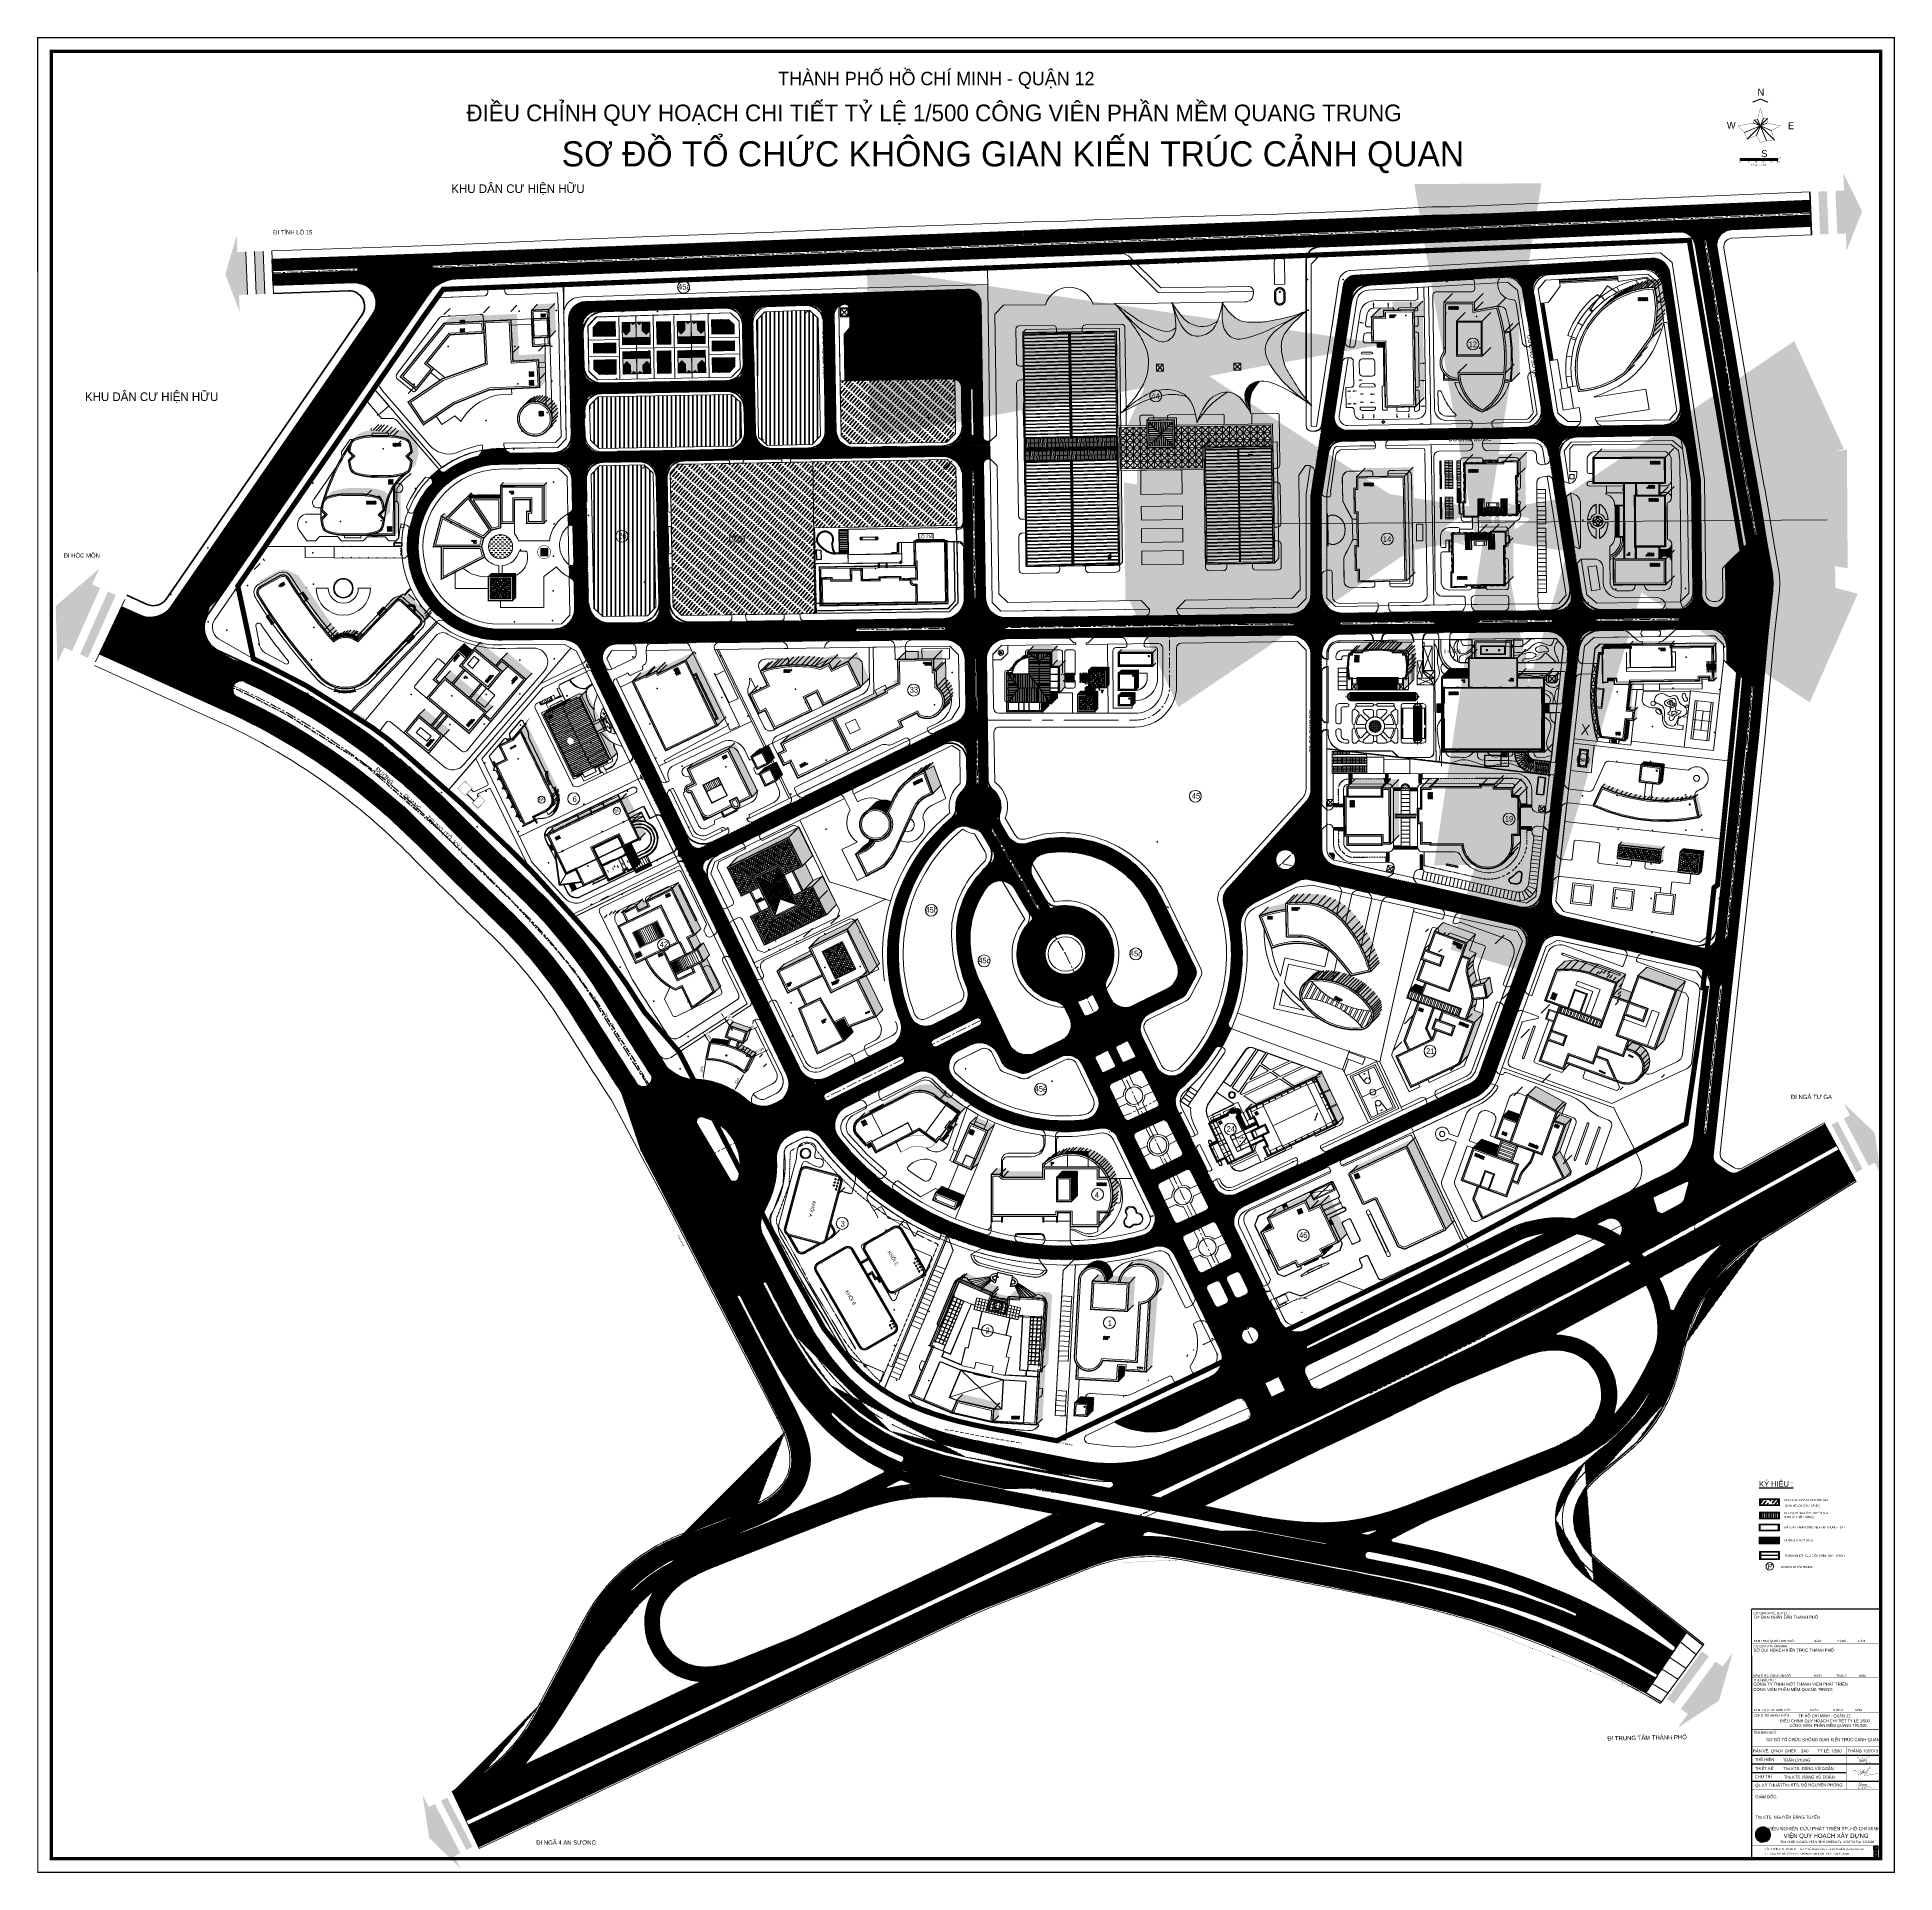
# Model space of a CAD drawing. Header units: millimetres. Extents: x 89040 to 596321, y -313033 to 2401191.
# Drawn here: x 595240 to 596321, y 1199890 to 1200957 of the extents above; entities outside this region: 4.
import ezdxf
from ezdxf.enums import TextEntityAlignment as Align

# ---------------------------------------------------------------- set-up
doc = ezdxf.new("R2010")
doc.units = ezdxf.units.MM
doc.header["$MEASUREMENT"] = 0
doc.set_wipeout_variables(frame=1)
for name, pattern in [('ACAD_ISO03W100', [30, 12, -18]), ('CENTER', [50.8, 31.75, -6.35, 6.35, -6.35]), ('CENTER2', [1.125, 0.75, -0.125, 0.125, -0.125]), ('CENTERX2', [4, 2.5, -0.5, 0.5, -0.5]), ('DASHDOT', [1, 0.5, -0.25, 0, -0.25]), ('DASHDOT2', [0.5, 0.25, -0.125, 0, -0.125]), ('DASHED', [0.75, 0.5, -0.25]), ('DASHED2', [0.375, 0.25, -0.125]), ('DASHEDX2', [1.5, 1, -0.5]), ('DUONG', [3, 2, -1]), ('HIDDEN', [0.375, 0.25, -0.125]), ('HIDDEN2', [0.1875, 0.125, -0.0625]), ('HIDDENX2', [19.05, 12.7, -6.35]), ('KIENTRUC', [2, 1, -1]), ('LTP2', [10, 5, -2, 1, -2]), ('RANHXA', [5.2, 3, -1, 0.2, -1]), ('TIM', [6.5, 4, -1, 0.5, -1])]:
    doc.linetypes.add(name, pattern=pattern)
doc.layers.get('0').update_dxf_attribs({"color": 251, "lineweight": 9})
doc.layers.get('Defpoints').update_dxf_attribs({"lineweight": 9})
for name, color, linetype, lineweight in [('-KHAO-5000-TEXT', 7, 'Continuous', 25), ('0-color2', 6, 'Continuous', 25), ('0-Text', 7, 'Continuous', 25), ('0-THAY0', 7, 'Continuous', 15), ('0-THAY2', 9, 'Continuous', 13), ('0-THAY3', 8, 'Continuous', 5), ('0.3', 3, 'Continuous', 30), ('00-DIM', 8, 'Continuous', 9), ('00-doorwin', 1, 'Continuous', 9), ('000grids', 8, 'Continuous', 5), ('1', 8, 'Continuous', 13), ('1-NET MANH', 115, 'Continuous', 9), ('1-NET THAY', 3, 'Continuous', 15), ('2', 6, 'Continuous', 25), ('23 BAI XE', 7, 'Continuous', 13), ('3', 8, 'Continuous', 9), ('4 duong di', 11, 'Continuous', 9), ('6', 6, 'Continuous', 9), ('7', 7, 'Continuous', 9), ('9', 254, 'Continuous', 9), ('A210G', 6, 'Continuous', 13), ('arch', 8, 'Continuous', 9), ('ARWALL', 7, 'Continuous', 5), ('BHATCH', 30, 'Continuous', 18), ('BL', 144, 'Continuous', 13), ('block', 157, 'Continuous', 9), ('bo duong', 7, 'Continuous', 20), ('BONG', 250, 'Continuous', 9), ('BONGDO', 251, 'Continuous', 9), ('BORDER', 3, 'Continuous', 9), ('BOVIA', 3, 'Continuous', 25), ('CAY', 8, 'Continuous', 9), ('CAYXANH', 103, 'Continuous', 9), ('CENTER', 253, 'CENTER', 9), ('CHITIET', 92, 'Continuous', 13), ('CHU', 170, 'Continuous', 9), ('cocay', 3, 'Continuous', 9), ('CONGTRINH', 7, 'Continuous', 20), ('CONGTRINH2', 30, 'Continuous', 18), ('CONGTRUOCP1', 7, 'Continuous', 9), ('CONGTRUOCP2', 3, 'Continuous', 9), ('Continuos 2', 140, 'Continuous', 5), ('COT', 7, 'Continuous', 9), ('COTDIEN', 1, 'Continuous', 9), ('CU-LY-RANH-DAT', 2, 'Continuous', 9), ('CUA', 7, 'Continuous', 9), ('CUADI', 1, 'Continuous', 5), ('DIEN HOA', 111, 'Continuous', 5), ('dim', 53, 'Continuous', 9), ('DOOR', 9, 'Continuous', 9), ('dung', 7, 'Continuous', 25), ('FURNITURE', 9, 'Continuous', 13), ('FVA_TXT1', 7, 'Continuous', 9), ('G-netthay', 1, 'Continuous', 9), ('GAS', 50, 'Continuous', 9), ('H-Dcu moi', 50, 'Continuous', 40), ('H_SONGRACH', 131, 'Continuous', 30), ('Hach', 144, 'Continuous', 5), ('Hach1', 144, 'Continuous', 5), ('HACHT', 8, 'Continuous', 9), ('HACHT-CHUNGCU', 41, 'Continuous', 40), ('HACTH', 8, 'Continuous', 9), ('HATCH', 8, 'Continuous', 5), ('HATCH05', 8, 'Continuous', 9), ('HATL', 84, 'Continuous', 9), ('HIDE', 8, 'HIDDEN2', 9), ('htuong', 9, 'Continuous', 9), ('KH-CT', 7, 'Continuous', 13), ('KHUNG', 7, 'Continuous', 25), ('KHUNGTEN', 7, 'Continuous', 25), ('KICH THUOC', 1, 'Continuous', 9), ('KICHTHUOC', 2, 'Continuous', 18), ('KINH', 153, 'Continuous', 9), ('KT', 251, 'Continuous', 9), ('KT-TRUC', 1, 'Continuous', 9), ('KTHUOC', 7, 'Continuous', 9), ('KY HIEU', 9, 'Continuous', 9), ('KYHIEU', 1, 'Continuous', 9), ('lam', 7, 'Continuous', 9), ('LATGACH', 44, 'Continuous', 9), ('LAYER1', 1, 'Continuous', 13), ('Layout5', 8, 'Continuous', 13), ('LEDUONG', 6, 'Continuous', 20), ('LEDUONGCUP3', 1, 'Continuous', 30), ('LINE', 1, 'Continuous', 9), ('LONGDUONG', 4, 'Continuous', 90), ('MANH', 8, 'Continuous', 9), ('MEDIUM', 2, 'Continuous', 9), ('MEPDUONG', 7, 'Continuous', 25), ('N-THAY', 6, 'Continuous', 9), ('NET 1', 53, 'Continuous', 15), ('NET 2', 8, 'Continuous', 9), ('NET CAT', 4, 'Continuous', 15), ('net hthay', 94, 'Continuous', 20), ('NET MANH', 44, 'Continuous', 9), ('net thay', 4, 'Continuous', 13), ('NET01', 35, 'Continuous', 9), ('NETC', 5, 'Continuous', 9), ('NETCAT', 4, 'Continuous', 20), ('NETM', 9, 'Continuous', 13), ('NETT', 7, 'Continuous', 9), ('NETTHAY', 6, 'Continuous', 15), ('NETTHAY 1', 135, 'Continuous', 9), ('NETTHAY 2', 133, 'Continuous', 9), ('NTHAY (0.15)', 3, 'Continuous', 20), ('park', 3, 'Continuous', 15), ('Profile', 4, 'Continuous', 35), ('RANHDAT', 1, 'DASHDOT2', 25), ('RANHDATP3', 1, 'Continuous', 5), ('SEE', 2, 'Continuous', 9), ('SO', 61, 'Continuous', 18), ('SONG', 140, 'Continuous', 15), ('tang cao', 7, 'Continuous', 5), ('TEXT', 7, 'Continuous', 25), ('THAY', 163, 'Continuous', 15), ('thay1', 7, 'Continuous', 9), ('THIETBI', 9, 'Continuous', 9), ('thoatnuoc', 2, 'Continuous', 13), ('tim', 6, 'Continuous', 25), ('TONE2', 2, 'Continuous', 20), ('TONE3', 3, 'Continuous', 30), ('TRAN', 141, 'Continuous', 9), ('TREE', 114, 'Continuous', 13), ('truc', 8, 'CENTER', 9), ('TRUCG', 8, 'HIDDEN', 9), ('TUONG', 2, 'Continuous', 15), ('Tuong wc', 8, 'Continuous', 9), ('tuong1', 2, 'Continuous', 15), ('vachngan', 3, 'Continuous', 9), ('vat dung', 46, 'Continuous', 5), ('VAT-LIEU', 8, 'Continuous', 5), ('VATDUNG', 21, 'Continuous', 9), ('VATLIEU', 9, 'Continuous', 9), ('VD', 144, 'Continuous', 5), ('VIAHE', 31, 'Continuous', 13), ('vuo cay xanh', 87, 'Continuous', 9), ('WALL', 4, 'Continuous', 40), ('XE', 8, 'Continuous', 5)]:
    doc.layers.add(name, color=color, linetype=linetype, lineweight=lineweight)
doc.layers.add('area', color=7, linetype='Continuous', lineweight=9, plot=False)
doc.layers.add('DUONG NOI BO CONG TRINH', color=7, linetype='Continuous', lineweight=20, true_color=0x5e5e5e)
for name, color, linetype in [('N_THAY', 3, 'Continuous'), ('N_THAY3', 3, 'Continuous'), ('net thay 1', 2, 'Continuous'), ('net thay 1.H', 2, 'Continuous'), ('NET-KHUAT', 8, 'DASHED'), ('new change', 5, 'Continuous'), ('NOI-SUY-5', 5, 'Continuous'), ('TENPHO', 7, 'Continuous'), ('TIMP2', 3, 'Continuous'), ('VLIEU', 9, 'Continuous')]:
    doc.layers.add(name, color=color, linetype=linetype)
doc.styles.add('100', font='VAVOB.TTF')
doc.styles.add('100_tieude', font='VAVOB.TTF', dxfattribs={"height": 500})
doc.styles.add('200_dim', font='VAVON.TTF', dxfattribs={"height": 400})
doc.styles.add('2MM', font='VHELVCN.TTF')
doc.styles.add('copper', font='')
doc.styles.add('FRANKO', font='VFRANKO.TTF')
doc.styles.add('GHICHU', font='VFRANKO.TTF')
doc.styles.add('H', font='VHELVEN.TTF')
doc.styles.add('Helve', font='VHELVEN.TTF')
doc.styles.add('K-THUOC', font='VHELVCN.TTF')
doc.styles.add('KICHTHUOC', font='VHELVCN.TTF')
doc.styles.add('STYLE1', font='VFRANKO.TTF')
doc.styles.add('STYLE2', font='VHELVCN.TTF')
doc.styles.add('T1', font='VAVOB.TTF')
doc.styles.add('THAO', font='VHELVCN.TTF')
doc.styles.add('THINH', font='VAGRB.TTF')
doc.styles.add('THUYETMINH', font='vnih____.shx')
doc.styles.add('TX', font='VHELVEB.TTF', dxfattribs={"width": 0.9})
doc.styles.add('VAPTIMN', font='vaptimn0.TTF')
doc.styles.add('VN', font='VHELVCN.TTF')
doc.styles.add('VN-HEM', font='Vnariali.ttf')
doc.styles.add('VN2', font='VFRANKO.TTF')
doc.styles.add('VNARIALH', font='Vharial.ttf', dxfattribs={"width": 0.9})
doc.styles.add('VNCENTURYH', font='VNAVAN.TTF', dxfattribs={"width": 0.8})
doc.styles.add('VNI-CONDE', font='VHELVCN.TTF')
doc.styles.add('WMF-VNI-FRANKO0', font='VFRANKO.TTF')
doc.styles.get('copper').set_extended_font_data('CopperplateGothic')
doc.linetypes.add('TUONGXAY', pattern='A,10,[132,long.shx,S=0.5,R=0,X=-0.5,Y=0],0.01,[132,long.shx,S=-0.5,R=0,X=0.5,Y=0],-0.01,[132,long.shx,S=0.4,R=0,X=-0.4,Y=0],-0.01,[132,long.shx,S=-0.4,R=0,X=0.4,Y=0],-0.01,[132,long.shx,S=0.3,R=0,X=-0.3,Y=0],-0.01,[132,long.shx,S=-0.3,R=0,X=0.3,Y=0],10', length=20.05)
doc.dimstyles.new('500', dxfattribs={"dimtxt": 1.5, "dimasz": 1.7, "dimexe": 0.5, "dimexo": 1, "dimgap": 0.75, "dimtad": 1, "dimdec": 1, "dimzin": 9, "dimtxsty": 'TX', "dimcen": 2.5, "dimclrd": 256, "dimclre": 256, "dimazin": 0, "dimtfac": 1, "dimtdec": 1, "dimtmove": 2, "dimatfit": 0, "dimldrblk": 'DOTSMALL', "dimfxl": 1, "dimtfill": 1, "dimlwd": -1, "dimlwe": -1, "dimarcsym": 0})
doc.dimstyles.new('dim200', dxfattribs={"dimtxt": 1, "dimasz": 300, "dimexe": 200, "dimexo": 200, "dimgap": 50, "dimtad": 1, "dimdec": 0, "dimtxsty": '200_dim', "dimblk": 'STIK', "dimcen": -250, "dimdle": 100, "dimclrd": 256, "dimclre": 256, "dimclrt": 42, "dimadec": 0, "dimazin": 0, "dimtfac": 1, "dimtdec": 0, "dimtix": 1, "dimtmove": 2, "dimatfit": 3, "dimfxl": 1, "dimlwd": 9, "dimlwe": 9, "dimarcsym": 0})
doc.dimstyles.new('HOA75', dxfattribs={"dimscale": 0, "dimtxt": 450, "dimasz": 120, "dimexe": 150, "dimexo": 0, "dimgap": 50, "dimtad": 1, "dimdec": 0, "dimrnd": 0.001, "dimzin": 13, "dimdsep": 46, "dimtxsty": 'VN', "dimblk": 'TICKA', "dimcen": 0.09, "dimclrd": 9, "dimclre": 9, "dimclrt": 7, "dimadec": 0, "dimazin": 0, "dimtfac": 1, "dimtdec": 0, "dimtix": 1, "dimtmove": 2, "dimatfit": 3, "dimldrblk": 'PL1', "dimfxl": 1, "dimtolj": 1, "dimtzin": 13, "dimarcsym": 0})
doc.dimstyles.new('SK100-M', dxfattribs={"dimscale": 100, "dimtxt": 3.6, "dimasz": 1.5, "dimexe": 3, "dimexo": 2, "dimgap": 0.5, "dimtad": 1, "dimdec": 0, "dimtxsty": 'THAO', "dimblk": 'ARCHTICK', "dimcen": 0.091, "dimdle": 3, "dimclrd": 256, "dimclre": 256, "dimclrt": 9, "dimadec": 0, "dimazin": 0, "dimtfac": 1, "dimtdec": 0, "dimtmove": 2, "dimatfit": 3, "dimfxl": 55, "dimfxlon": 1, "dimlwe": -1, "dimarcsym": 0})
pattern_1 = [(45, (27179.217, -3.7959), (-0.44194173824, 0.44194173824), []), (135, (27179.217, -3.7959), (-0.44194173824, -0.44194173824), [])]
pattern_2 = [(45, (594650.35277, 1198136.11867), (-0.44194174, 0.44194174), []), (135, (594650.35277, 1198136.11867), (-0.44194174, -0.44194174), [])]
pattern_3 = [(25, (594650.3528, 1198136.1187), (1.80394294, 2.1652459), [0.6, -0.5, 0.7, -0.3, 0.9, -0.4]), (25, (594650.8754, 1198136.4176), (1.80394294, 2.1652459), [0.5, -1.9, 0.4, -0.6]), (25, (594652.0158, 1198136.8114), (1.80394294, 2.1652459), [0.3, -3.1]), (115, (594650.3528, 1198136.1187), (-1.27750353, 0.72834382), [1.15, -3.65]), (115, (594650.89655, 1198136.3722), (-1.27750353, 0.72834382), [1.125, -3.675]), (115, (594651.3497, 1198136.58355), (-1.27750353, 0.72834382), [1.05, -3.75]), (115, (594652.0158, 1198136.8114), (-1.27750353, 0.72834382), [1.15, -3.65]), (115, (594652.2877, 1198136.9382), (-1.27750353, 0.72834382), [1.15, -3.65]), (115, (594653.0717, 1198137.3865), (-1.27750353, 0.72834382), [1.1, -3.7])]
pattern_4 = [(115, (594650.3528, 1198136.1187), (-2.1652459, 1.80394294), [0.6, -0.5, 0.7, -0.3, 0.9, -0.4]), (115, (594650.0539, 1198136.6413), (-2.1652459, 1.80394294), [0.5, -1.9, 0.4, -0.6]), (115, (594649.66, 1198137.7817), (-2.1652459, 1.80394294), [0.3, -3.1]), (205, (594650.3528, 1198136.1187), (-0.72834382, -1.27750353), [1.15, -3.65]), (205, (594650.0992, 1198136.66245), (-0.72834382, -1.27750353), [1.125, -3.675]), (205, (594649.8879, 1198137.1156), (-0.72834382, -1.27750353), [1.05, -3.75]), (205, (594649.66, 1198137.7817), (-0.72834382, -1.27750353), [1.15, -3.65]), (205, (594649.5332, 1198138.0536), (-0.72834382, -1.27750353), [1.15, -3.65]), (205, (594649.0849, 1198138.8376), (-0.72834382, -1.27750353), [1.1, -3.7])]
pattern_5 = [(90, (27179.217, -3.796), (-2.5, 4e-16), [])]
pattern_6 = [(0, (594650.35277, 1198136.11867), (0.375, 0.375), [0.375, -0.375])]
pattern_7 = [(180, (594650.3528, 1198136.1187), (-1e-16, -1), []), (180, (594650.3528, 1198135.9937), (-1e-16, -1), []), (180, (594650.3528, 1198135.8687), (-1e-16, -1), [])]
pattern_8 = [(270, (594650.3528, 1198136.1187), (1, -2e-16), []), (270, (594650.4778, 1198136.1187), (1, -2e-16), []), (270, (594650.6028, 1198136.1187), (1, -2e-16), [])]
pattern_9 = [(205, (594650.3528, 1198136.1187), (0.42261826, -0.9063078), []), (205, (594650.4056, 1198136.0054), (0.42261826, -0.9063078), []), (205, (594650.4584, 1198135.8921), (0.42261826, -0.9063078), [])]
pattern_10 = [(90.6, (597273.80756, 1201002.23197), (-0.20208339, 0.197894676), [0.1, -0.3]), (180.6, (597273.85704, 1201002.2825), (-0.197894677, -0.20208339), [0.1, -0.3])]
pattern_11 = [(90.2, (596236.5947, 1200604.8792), (-0.7095707, 0.7046342), [0.1875, -1.2267136]), (45.2, (596236.5947, 1200604.8792), (-0.7095707, 0.7046342), [0.1875, -0.8125]), (135.2, (596236.5947, 1200604.8792), (-0.7046342, -0.7095707), [0.1875, -0.8125])]
pattern_12 = [(90, (594650.3528, 1198136.1187), (-1.2, 2.55), [0.6, -0.5, 0.7, -0.3, 0.9, -0.4]), (90, (594650.3028, 1198136.7187), (-1.2, 2.55), [0.5, -1.9, 0.4, -0.6]), (90, (594650.4278, 1198137.9187), (-1.2, 2.55), [0.3, -3.1]), (180, (594650.3528, 1198136.1187), (-1.2, -0.85), [1.15, -3.65]), (180, (594650.3528, 1198136.7187), (-1.2, -0.85), [1.125, -3.675]), (180, (594650.3528, 1198137.2187), (-1.2, -0.85), [1.05, -3.75]), (180, (594650.4278, 1198137.9187), (-1.2, -0.85), [1.15, -3.65]), (180, (594650.4278, 1198138.2187), (-1.2, -0.85), [1.15, -3.65]), (180, (594650.3528, 1198139.1187), (-1.2, -0.85), [1.1, -3.7])]
pattern_13 = [(0, (594650.3528, 1198136.1187), (2.55, 1.2), [0.6, -0.5, 0.7, -0.3, 0.9, -0.4]), (0, (594650.9528, 1198136.1687), (2.55, 1.2), [0.5, -1.9, 0.4, -0.6]), (0, (594652.1528, 1198136.0437), (2.55, 1.2), [0.3, -3.1]), (90, (594650.3528, 1198136.1187), (-0.85, 1.2), [1.15, -3.65]), (90, (594650.9528, 1198136.1187), (-0.85, 1.2), [1.125, -3.675]), (90, (594651.4528, 1198136.1187), (-0.85, 1.2), [1.05, -3.75]), (90, (594652.1528, 1198136.0437), (-0.85, 1.2), [1.15, -3.65]), (90, (594652.4528, 1198136.0437), (-0.85, 1.2), [1.15, -3.65]), (90, (594653.3528, 1198136.1187), (-0.85, 1.2), [1.1, -3.7])]
pattern_14 = [(45.75, (595689.76492, 1200607.2264), (-0.03411388, 0.03323227), [])]
pattern_15 = [(355, (594650.3528, 1198136.1187), (2.64488337, 0.9731865), [0.6, -0.5, 0.7, -0.3, 0.9, -0.4]), (355, (594650.9548, 1198136.1162), (2.64488337, 0.9731865), [0.5, -1.9, 0.4, -0.6]), (355, (594652.1394, 1198135.8871), (2.64488337, 0.9731865), [0.3, -3.1]), (85, (594650.3528, 1198136.1187), (-0.7421786, 1.26951602), [1.15, -3.65]), (85, (594650.9505, 1198136.0664), (-0.7421786, 1.26951602), [1.125, -3.675]), (85, (594651.4486, 1198136.0228), (-0.7421786, 1.26951602), [1.05, -3.75]), (85, (594652.1394, 1198135.8871), (-0.7421786, 1.26951602), [1.15, -3.65]), (85, (594652.4382, 1198135.8609), (-0.7421786, 1.26951602), [1.15, -3.65]), (85, (594653.34135, 1198135.8572), (-0.7421786, 1.26951602), [1.1, -3.7])]
pattern_16 = [(84, (594650.3528, 1198136.1187), (-0.9268787, 2.661465), [0.6, -0.5, 0.7, -0.3, 0.9, -0.4]), (84, (594650.3658, 1198136.7206), (-0.9268787, 2.661465), [0.5, -1.9, 0.4, -0.6]), (84, (594650.6155, 1198137.901), (-0.9268787, 2.661465), [0.3, -3.1]), (174, (594650.3528, 1198136.1187), (-1.28227547, -0.71990946), [1.15, -3.65]), (174, (594650.4155, 1198136.7154), (-1.28227547, -0.71990946), [1.125, -3.675]), (174, (594650.46775, 1198137.2126), (-1.28227547, -0.71990946), [1.05, -3.75]), (174, (594650.6155, 1198137.901), (-1.28227547, -0.71990946), [1.15, -3.65]), (174, (594650.6469, 1198138.1993), (-1.28227547, -0.71990946), [1.15, -3.65]), (174, (594650.66635, 1198139.1022), (-1.28227547, -0.71990946), [1.1, -3.7])]
pattern_17 = [(354, (594650.3528, 1198136.1187), (2.661465, 0.9268787), [0.6, -0.5, 0.7, -0.3, 0.9, -0.4]), (354, (594650.9547, 1198136.1057), (2.661465, 0.9268787), [0.5, -1.9, 0.4, -0.6]), (354, (594652.1351, 1198135.8559), (2.661465, 0.9268787), [0.3, -3.1]), (84, (594650.3528, 1198136.1187), (-0.71990946, 1.28227547), [1.15, -3.65]), (84, (594650.9495, 1198136.05595), (-0.71990946, 1.28227547), [1.125, -3.675]), (84, (594651.4467, 1198136.0037), (-0.71990946, 1.28227547), [1.05, -3.75]), (84, (594652.1351, 1198135.8559), (-0.71990946, 1.28227547), [1.15, -3.65]), (84, (594652.4334, 1198135.8246), (-0.71990946, 1.28227547), [1.15, -3.65]), (84, (594653.3363, 1198135.8051), (-0.71990946, 1.28227547), [1.1, -3.7])]
pattern_18 = [(50, (27179.217, -3.7959), (-1.3405777755, 1.124878317), [4.2, -1.05])]
pattern_19 = [(181.54, (594594.4265, 1198118.291), (0.0537497, -1.9992776), []), (181.54, (594594.4332, 1198118.0411), (0.0537497, -1.9992776), []), (181.54, (594594.44, 1198117.7912), (0.0537497, -1.9992776), [])]
pattern_20 = [(91, (594650.3528, 1198136.1187), (-1.2498096, -0.0218155), []), (91, (594650.1965, 1198136.116), (-1.2498096, -0.0218155), []), (91, (594650.0403, 1198136.1132), (-1.2498096, -0.0218155), [])]
pattern_21 = [(181.54, (594650.3528, 1198136.1187), (0.03359354, -1.2495485), []), (181.54, (594650.357, 1198135.9625), (0.03359354, -1.2495485), []), (181.54, (594650.3612, 1198135.8063), (0.03359354, -1.2495485), [])]
pattern_22 = [(181.54, (594650.3528, 1198136.1187), (0.0537497, -1.9992776), []), (181.54, (594650.3595, 1198135.8688), (0.0537497, -1.9992776), []), (181.54, (594650.3662, 1198135.6188), (0.0537497, -1.9992776), [])]
pattern_23 = [(45, (594650.35277, 1198136.11867), (-0.176776695, 0.176776695), []), (45, (594650.52954, 1198136.11867), (-0.176776695, 0.176776695), [0.3125, -0.0625, 0, -0.0625])]
pattern_24 = [(45, (594660.35277, 1198133.11867), (-0.176776695, 0.176776695), []), (45, (594660.52954, 1198133.11867), (-0.176776695, 0.176776695), [0.3125, -0.0625, 0, -0.0625])]
pattern_25 = [(270, (568077.5457, 1201017.643), (0.6, -1.275), [0.3, -0.25, 0.35, -0.15, 0.45, -0.2]), (270, (568077.5707, 1201017.343), (0.6, -1.275), [0.25, -0.95, 0.2, -0.3]), (270, (568077.5082, 1201016.743), (0.6, -1.275), [0.15, -1.55]), (0, (568077.54573, 1201017.64297), (0.6, 0.425), [0.575, -1.825]), (0, (568077.54573, 1201017.34297), (0.6, 0.425), [0.5625, -1.8375]), (0, (568077.54573, 1201017.09297), (0.6, 0.425), [0.525, -1.875]), (0, (568077.50823, 1201016.74297), (0.6, 0.425), [0.575, -1.825]), (0, (568077.50823, 1201016.59297), (0.6, 0.425), [0.575, -1.825]), (0, (568077.54573, 1201016.14297), (0.6, 0.425), [0.55, -1.85])]
pattern_26 = [(0, (568077.5457, 1201017.643), (1.275, 0.6), [0.3, -0.25, 0.35, -0.15, 0.45, -0.2]), (0, (568077.8457, 1201017.668), (1.275, 0.6), [0.25, -0.95, 0.2, -0.3]), (0, (568078.4457, 1201017.6055), (1.275, 0.6), [0.15, -1.55]), (90, (568077.54573, 1201017.64297), (-0.425, 0.6), [0.575, -1.825]), (90, (568077.84573, 1201017.64297), (-0.425, 0.6), [0.5625, -1.8375]), (90, (568078.09573, 1201017.64297), (-0.425, 0.6), [0.525, -1.875]), (90, (568078.44573, 1201017.60547), (-0.425, 0.6), [0.575, -1.825]), (90, (568078.59573, 1201017.60547), (-0.425, 0.6), [0.575, -1.825]), (90, (568079.04573, 1201017.64297), (-0.425, 0.6), [0.55, -1.85])]
pattern_27 = [(270, (568109.5457, 1201017.643), (0.6, -1.275), [0.3, -0.25, 0.35, -0.15, 0.45, -0.2]), (270, (568109.5707, 1201017.343), (0.6, -1.275), [0.25, -0.95, 0.2, -0.3]), (270, (568109.5082, 1201016.743), (0.6, -1.275), [0.15, -1.55]), (0, (568109.54573, 1201017.64297), (0.6, 0.425), [0.575, -1.825]), (0, (568109.54573, 1201017.34297), (0.6, 0.425), [0.5625, -1.8375]), (0, (568109.54573, 1201017.09297), (0.6, 0.425), [0.525, -1.875]), (0, (568109.50823, 1201016.74297), (0.6, 0.425), [0.575, -1.825]), (0, (568109.50823, 1201016.59297), (0.6, 0.425), [0.575, -1.825]), (0, (568109.54573, 1201016.14297), (0.6, 0.425), [0.55, -1.85])]
pattern_28 = [(0, (568077.5457, 1200961.40655), (1.275, -0.6), [0.3, -0.25, 0.35, -0.15, 0.45, -0.2]), (0, (568077.8457, 1200961.38155), (1.275, -0.6), [0.25, -0.95, 0.2, -0.3]), (0, (568078.4457, 1200961.44405), (1.275, -0.6), [0.15, -1.55]), (270, (568077.54573, 1200961.40655), (-0.425, -0.6), [0.575, -1.825]), (270, (568077.84573, 1200961.40655), (-0.425, -0.6), [0.5625, -1.8375]), (270, (568078.09573, 1200961.40655), (-0.425, -0.6), [0.525, -1.875]), (270, (568078.44573, 1200961.44405), (-0.425, -0.6), [0.575, -1.825]), (270, (568078.59573, 1200961.44405), (-0.425, -0.6), [0.575, -1.825]), (270, (568079.04573, 1200961.40655), (-0.425, -0.6), [0.55, -1.85])]
pattern_29 = [(90, (568077.5457, 1200961.40655), (0.6, 1.275), [0.3, -0.25, 0.35, -0.15, 0.45, -0.2]), (90, (568077.5707, 1200961.70655), (0.6, 1.275), [0.25, -0.95, 0.2, -0.3]), (90, (568077.5082, 1200962.30655), (0.6, 1.275), [0.15, -1.55]), (0, (568077.54573, 1200961.40655), (0.6, -0.425), [0.575, -1.825]), (0, (568077.54573, 1200961.70655), (0.6, -0.425), [0.5625, -1.8375]), (0, (568077.54573, 1200961.95655), (0.6, -0.425), [0.525, -1.875]), (0, (568077.50823, 1200962.30655), (0.6, -0.425), [0.575, -1.825]), (0, (568077.50823, 1200962.45655), (0.6, -0.425), [0.575, -1.825]), (0, (568077.54573, 1200962.90655), (0.6, -0.425), [0.55, -1.85])]
pattern_30 = [(90, (568109.5457, 1200961.40655), (0.6, 1.275), [0.3, -0.25, 0.35, -0.15, 0.45, -0.2]), (90, (568109.5707, 1200961.70655), (0.6, 1.275), [0.25, -0.95, 0.2, -0.3]), (90, (568109.5082, 1200962.30655), (0.6, 1.275), [0.15, -1.55]), (0, (568109.54573, 1200961.40655), (0.6, -0.425), [0.575, -1.825]), (0, (568109.54573, 1200961.70655), (0.6, -0.425), [0.5625, -1.8375]), (0, (568109.54573, 1200961.95655), (0.6, -0.425), [0.525, -1.875]), (0, (568109.50823, 1200962.30655), (0.6, -0.425), [0.575, -1.825]), (0, (568109.50823, 1200962.45655), (0.6, -0.425), [0.575, -1.825]), (0, (568109.54573, 1200962.90655), (0.6, -0.425), [0.55, -1.85])]
pattern_31 = [(270, (568774.48175, 1201017.643), (-0.6, -1.275), [0.3, -0.25, 0.35, -0.15, 0.45, -0.2]), (270, (568774.45675, 1201017.343), (-0.6, -1.275), [0.25, -0.95, 0.2, -0.3]), (270, (568774.51925, 1201016.743), (-0.6, -1.275), [0.15, -1.55]), (180, (568774.48175, 1201017.64297), (-0.6, 0.425), [0.575, -1.825]), (180, (568774.48175, 1201017.34297), (-0.6, 0.425), [0.5625, -1.8375]), (180, (568774.48175, 1201017.09297), (-0.6, 0.425), [0.525, -1.875]), (180, (568774.51925, 1201016.74297), (-0.6, 0.425), [0.575, -1.825]), (180, (568774.51925, 1201016.59297), (-0.6, 0.425), [0.575, -1.825]), (180, (568774.48175, 1201016.14297), (-0.6, 0.425), [0.55, -1.85])]

# ---------------------------------------------------------------- blocks, each defined once
blk = doc.blocks.new('WTGESRXHEDRJNDXJHXR')
at = {"layer": 'NET CAT'}
for p, q in [((-500, 0), (500, 0)), ((0, 500), (0, -500))]:
    blk.add_line(p, q, dxfattribs=at)
at = {"layer": 'NET CAT', "const_width": 100}
blk.add_lwpolyline([(-200, 0, 1), (200, 0, 1)], format="xyb", close=True, dxfattribs=at)
blk = doc.blocks.new('fec')
for points in [[(-3458, 236), (-3458, 800), (-3685, 800), (-3685, 236)], [(-114, 236), (-114, 800), (114, 800), (114, 236)], [(-3685, -236), (-3685, -613)], [(-3685, -840), (-3685, -1340)], [(-3685, -1568), (-3685, -2068)], [(-3685, -2294), (-3685, -2794)], [(-3685, -3022), (-3685, -3522)], [(-3685, -3748), (-3685, -4248)], [(-3685, -4476), (-3685, -4853)], [(-3685, -5325), (-3685, -5934), (-3458, -5934), (-3458, -5325)], [(-3458, -613), (-3458, -236)], [(-3458, -1340), (-3458, -840)], [(-3458, -2068), (-3458, -1568)], [(-3458, -2794), (-3458, -2294)], [(-3458, -3522), (-3458, -3022)], [(-3458, -4248), (-3458, -3748)], [(-3458, -4853), (-3458, -4476)], [(-114, -613), (-114, -236)], [(-114, -1340), (-114, -840)], [(-114, -2068), (-114, -1568)], [(-114, -2794), (-114, -2294)], [(-114, -3522), (-114, -3022)], [(-114, -4248), (-114, -3748)], [(-114, -4853), (-114, -4476)], [(114, -5325), (114, -5934), (-114, -5934), (-114, -5325)], [(114, -236), (114, -613)], [(114, -840), (114, -1340)], [(114, -1568), (114, -2068)], [(114, -2294), (114, -2794)], [(114, -3022), (114, -3522)], [(114, -3748), (114, -4248)], [(114, -4476), (114, -4853)]]:
    blk.add_lwpolyline(points)
for centre in [(-3572, 0), (0, 0), (-3572, -5089), (0, -5089)]:
    blk.add_circle(centre, 262)
at = {"layer": 'BONG', "color": 134}
for points in [[(-3807, 114), (-4379, 114), (-4379, -114), (-3807, -114)], [(-236, 114), (-3336, 114)], [(236, -114), (807, -114), (807, 114), (236, 114)], [(-3807, -4976), (-4379, -4976), (-4379, -5202), (-3807, -5202)], [(-3336, -114), (-236, -114)], [(-236, -4976), (-3336, -4976)], [(-3336, -5202), (-236, -5202)], [(236, -5202), (807, -5202), (807, -4976), (236, -4976)]]:
    blk.add_lwpolyline(points, dxfattribs=at)
for points in [[(-4379, -840), (807, -840), (807, -613), (-4379, -613)], [(-4379, -1568), (807, -1568), (807, -1340), (-4379, -1340)], [(-4379, -2294), (807, -2294), (807, -2068), (-4379, -2068)], [(-4379, -3022), (807, -3022), (807, -2794), (-4379, -2794)], [(-4379, -3748), (807, -3748), (807, -3522), (-4379, -3522)], [(-4379, -4476), (807, -4476), (807, -4248), (-4379, -4248)]]:
    blk.add_lwpolyline(points, close=True, dxfattribs=at)
blk = doc.blocks.new('STIK')
h = blk.add_hatch(color=256)
edge = h.paths.add_edge_path()
edge.add_line((-0.1621, -0.3743), (0.3743, 0.1621))
edge.add_arc((0.2682, 0.2682), 0.15, 315, 495)
edge.add_line((0.1621, 0.3743), (-0.3743, -0.1621))
edge.add_arc((-0.2682, -0.2682), 0.15, 135, 315)
for p, q in [((0, 0.2121), (0, 1)), ((-0.2121, 0), (-1, 0)), ((1, 0), (0.2121, 0)), ((0, -1), (0, -0.2121))]:
    blk.add_line(p, q)
blk.add_lwpolyline([(-0.1621, -0.3743), (0.3743, 0.1621, 1), (0.1621, 0.3743), (-0.3743, -0.1621, 1)], format="xyb", close=True)
blk = doc.blocks.new('dau cat N')
h = blk.add_hatch(color=7)
h.paths.add_polyline_path([(-318, -318), (-225, -318, -0.1989124), (-159, -159)])
h.paths.add_polyline_path([(159, -159), (0, 0), (-159, -159, -0.4142136)])
h.paths.add_polyline_path([(318, -318), (159, -159, -0.1989124), (225, -318)])
for p, q in [((-318, -318), (0, 0)), ((0, 0), (318, -318)), ((-225, -318), (-318, -318)), ((318, -318), (225, -318))]:
    blk.add_line(p, q)
blk.add_circle((0, -318), 225)
at = {"color": 3, "style": '100_tieude'}
blk.add_attdef('A', text='', height=262, dxfattribs=at).set_placement((0, -300), align=Align.MIDDLE_CENTER)
blk = doc.blocks.new('_ARCHTICK')
at = {"color": 0, "linetype": 'ByBlock', "const_width": 0.15}
blk.add_lwpolyline([(-0.5, -0.5), (0.5, 0.5)], dxfattribs=at)
blk = doc.blocks.new('A$C1DBB6D49')
at = {"layer": 'VD', "linetype": 'ByBlock'}
for p, q in [((0, 150), (150, 0)), ((150, 150), (0, 0))]:
    blk.add_line(p, q, dxfattribs=at)
blk.add_lwpolyline([(0, 0), (150, 0), (150, 150), (0, 150)], close=True, dxfattribs=at)
blk.add_circle((75, 75), 70, dxfattribs=at)
blk = doc.blocks.new('A$C4D935E45')
at = {"layer": '1'}
blk.add_line((3300, 4000), (3300, 700), dxfattribs=at)
blk.add_lwpolyline([(3300, 3000), (4000, 3000), (4000, 1000), (4000, 0), (1500, 0), (1500, 700)], dxfattribs=at)
at = {"layer": 'MEDIUM'}
for p, q in [((0, 4000), (3300, 700)), ((0, 700), (3300, 4000))]:
    blk.add_line(p, q, dxfattribs=at)
blk.add_lwpolyline([(0, 4000), (3300, 4000), (3300, 700), (0, 700)], close=True, dxfattribs=at)
blk = doc.blocks.new('*E4719')
at = {"layer": 'TONE3'}
blk.add_lwpolyline([(44511, 17279, -0.0067734), (44619, 17039, -0.0645296), (45314, 14639, -0.0828797), (45274, 11439, -0.0650466), (44511, 9039, -0.0000037), (44511, 9039, -0.0000037)], format="xyb", dxfattribs=at)
blk = doc.blocks.new('PL')
at = {"layer": '1', "ltscale": 100}
blk.add_line((4.03, 0), (-6.671, 0), dxfattribs=at)
at = {"layer": '1', "ltscale": 100, "const_width": 1.6}
blk.add_lwpolyline([(0, 0), (-2.567, -8.508)], dxfattribs=at)
blk = doc.blocks.new('PL1')
at = {"layer": '4 duong di', "ltscale": 100, "xscale": 0.25, "yscale": 0.25, "zscale": 0.25}
blk.add_blockref('PL', (0, 0), dxfattribs=at)
blk = doc.blocks.new('TICKA')
at = {"color": 0}
for p, q in [((0, 2.5), (0, -2.5)), ((-2.5, 0), (2.5, 0))]:
    blk.add_line(p, q, dxfattribs=at)
at = {"color": 0, "const_width": 0.5}
blk.add_lwpolyline([(-0.7071, -0.7071), (0.7071, 0.7071)], dxfattribs=at)
at = {"color": 0, "const_width": 0.25}
for points in [[(0.5821, 0.7071, 1), (0.8321, 0.7071, 1)], [(-0.8321, -0.7071, 1), (-0.5821, -0.7071, 1)]]:
    blk.add_lwpolyline(points, format="xyb", close=True, dxfattribs=at)
blk = doc.blocks.new('sdfhshs')
at = {"layer": 'THIETBI', "linetype": 'Continuous'}
blk.add_lwpolyline([(-1078, 0, 0, 0, 0), (94, 0, 175, 0, 0), (492, 0, 0, 0, 0)], format="xyseb", dxfattribs=at)
blk = doc.blocks.new('COTDIEN')
at = {"layer": 'COTDIEN'}
for p, q in [((-0.2, 0), (-2.2, 0)), ((0.2, 0), (2.2, 0))]:
    blk.add_line(p, q, dxfattribs=at)
for points in [[(-1.6, 0.2), (-2.2, 0), (-1.6, -0.2)], [(1.6, 0.2), (2.2, 0), (1.6, -0.2)]]:
    blk.add_lwpolyline(points, dxfattribs=at)
blk.add_circle((0, 0), 0.25, dxfattribs=at)
blk = doc.blocks.new('*D20')
at = {"layer": 'LEDUONG', "transparency": 16777216}
for p, q in [((595653.3, 1200378.7), (595653.1, 1200379.1)), ((595654.8, 1200379.4), (595658.1, 1200381)), ((595659.6, 1200381.7), (595659.4, 1200382.1))]:
    blk.add_line(p, q, dxfattribs=at)
for points in [[(595654.7, 1200379.6), (595655, 1200379.1), (595653.3, 1200378.7)], [(595658, 1200381.2), (595658.2, 1200380.7), (595659.6, 1200381.7)]]:
    blk.add_solid(points, dxfattribs=at)
at = {"layer": 'LEDUONG', "color": 0, "transparency": 16777216, "insert": (595655.8, 1200381.5), "char_height": 1.5, "attachment_point": 5, "rotation": 25.7612, "style": 'TX', "bg_fill": 3, "box_fill_scale": 1.25, "bg_fill_color": 256, "bg_fill_true_color": 13158600, "bg_fill_transparency": 0}
blk.add_mtext('7m', dxfattribs=at)
at = {"layer": 'Defpoints', "color": 0, "transparency": 16777216}
for p in [(595653.3, 1200378.7), (595659.6, 1200381.7), (595659.6, 1200381.7)]:
    blk.add_point(p, dxfattribs=at)
blk = doc.blocks.new('_DotSmall')
at = {"color": 0, "linetype": 'ByBlock', "const_width": 0.5}
blk.add_lwpolyline([(-0.0625, 0, 1), (0.0625, 0, 1)], format="xyb", close=True, dxfattribs=at)
blk = doc.blocks.new('*D21')
at = {"layer": 'LEDUONG', "transparency": 16777216}
for p, q in [((595639.2, 1200387.9), (595638.3, 1200389.4)), ((595640.2, 1200386.5), (595640.6, 1200386.8)), ((595642.9, 1200382.3), (595643.3, 1200382.5)), ((595643.8, 1200380.9), (595644.8, 1200379.4))]:
    blk.add_line(p, q, dxfattribs=at)
at = {"layer": 'LEDUONG', "color": 0, "transparency": 16777216, "insert": (595643.7, 1200385.8), "char_height": 1.5, "attachment_point": 5, "rotation": 303.1111, "style": 'TX', "bg_fill": 3, "box_fill_scale": 1.25, "bg_fill_color": 256, "bg_fill_true_color": 13158600, "bg_fill_transparency": 0}
blk.add_mtext('5,1m', dxfattribs=at)
at = {"layer": 'Defpoints', "color": 0, "transparency": 16777216}
for p in [(595640.2, 1200386.5), (595640.2, 1200386.5), (595642.9, 1200382.3)]:
    blk.add_point(p, dxfattribs=at)
at = {"layer": 'LEDUONG', "transparency": 16777216}
blk.add_line((595642.9, 1200382.3), (595640.2, 1200386.5), dxfattribs=at)
for points in [[(595639.5, 1200388.1), (595639, 1200387.8), (595640.2, 1200386.5)], [(595644.1, 1200381), (595643.6, 1200380.7), (595642.9, 1200382.3)]]:
    blk.add_solid(points, dxfattribs=at)
blk = doc.blocks.new('*D22')
at = {"layer": 'LEDUONG', "transparency": 16777216}
for p, q in [((595650.9, 1200353.2), (595646.5, 1200345.8)), ((595651.7, 1200354.7), (595651.3, 1200354.9)), ((595645.7, 1200344.3), (595645.2, 1200344.6))]:
    blk.add_line(p, q, dxfattribs=at)
for points in [[(595650.6, 1200353.4), (595651.1, 1200353.1), (595651.7, 1200354.7)], [(595646.3, 1200345.9), (595646.8, 1200345.6), (595645.7, 1200344.3)]]:
    blk.add_solid(points, dxfattribs=at)
at = {"layer": 'LEDUONG', "color": 0, "transparency": 16777216, "insert": (595647.4, 1200350.2), "char_height": 1.5, "attachment_point": 5, "rotation": 59.6396, "style": 'TX', "bg_fill": 3, "box_fill_scale": 1.25, "bg_fill_color": 256, "bg_fill_true_color": 13158600, "bg_fill_transparency": 0}
blk.add_mtext('12m', dxfattribs=at)
at = {"layer": 'Defpoints', "color": 0, "transparency": 16777216}
for p in [(595651.7, 1200354.7), (595645.7, 1200344.3), (595645.7, 1200344.3)]:
    blk.add_point(p, dxfattribs=at)
blk = doc.blocks.new('*D23')
at = {"layer": 'LEDUONG', "transparency": 16777216}
for p, q in [((595629, 1200360.9), (595627.7, 1200352.3)), ((595629.2, 1200362.5), (595629.7, 1200362.5)), ((595627.5, 1200350.7), (595628, 1200350.6))]:
    blk.add_line(p, q, dxfattribs=at)
for points in [[(595628.7, 1200360.9), (595629.3, 1200360.8), (595629.2, 1200362.5)], [(595627.5, 1200352.4), (595628, 1200352.3), (595627.5, 1200350.7)]]:
    blk.add_solid(points, dxfattribs=at)
at = {"layer": 'LEDUONG', "color": 0, "transparency": 16777216, "insert": (595626.9, 1200356.8), "char_height": 1.5, "attachment_point": 5, "rotation": 81.743, "style": 'TX', "bg_fill": 3, "box_fill_scale": 1.25, "bg_fill_color": 256, "bg_fill_true_color": 13158600, "bg_fill_transparency": 0}
blk.add_mtext('12m', dxfattribs=at)
at = {"layer": 'Defpoints', "color": 0, "transparency": 16777216}
for p in [(595629.2, 1200362.5), (595627.5, 1200350.7), (595627.5, 1200350.7)]:
    blk.add_point(p, dxfattribs=at)
blk = doc.blocks.new('*D24')
at = {"layer": 'LEDUONG', "transparency": 16777216}
for p, q in [((595656.3, 1200363.8), (595656.1, 1200364.3)), ((595657.8, 1200364.6), (595664.5, 1200367.8)), ((595666, 1200368.5), (595665.8, 1200369))]:
    blk.add_line(p, q, dxfattribs=at)
for points in [[(595657.7, 1200364.8), (595657.9, 1200364.3), (595656.3, 1200363.8)], [(595664.3, 1200368.1), (595664.6, 1200367.5), (595666, 1200368.5)]]:
    blk.add_solid(points, dxfattribs=at)
at = {"layer": 'LEDUONG', "color": 0, "transparency": 16777216, "insert": (595660.4, 1200367.7), "char_height": 1.5, "attachment_point": 5, "rotation": 25.8296, "style": 'TX', "bg_fill": 3, "box_fill_scale": 1.25, "bg_fill_color": 256, "bg_fill_true_color": 13158600, "bg_fill_transparency": 0}
blk.add_mtext('10,8m', dxfattribs=at)
at = {"layer": 'Defpoints', "color": 0, "transparency": 16777216}
for p in [(595656.3, 1200363.8), (595666, 1200368.5), (595666, 1200368.5)]:
    blk.add_point(p, dxfattribs=at)
blk = doc.blocks.new('*D25')
at = {"layer": 'LEDUONG', "transparency": 16777216}
for p, q in [((595627.6, 1200378.3), (595628, 1200378.6)), ((595630.4, 1200374), (595628.5, 1200376.9)), ((595631.4, 1200372.5), (595631.8, 1200372.8))]:
    blk.add_line(p, q, dxfattribs=at)
for points in [[(595628.8, 1200377), (595628.3, 1200376.7), (595627.6, 1200378.3)], [(595630.7, 1200374.1), (595630.2, 1200373.8), (595631.4, 1200372.5)]]:
    blk.add_solid(points, dxfattribs=at)
at = {"layer": 'LEDUONG', "color": 0, "transparency": 16777216, "insert": (595630.9, 1200376.3), "char_height": 1.5, "attachment_point": 5, "rotation": 303.1111, "style": 'TX', "bg_fill": 3, "box_fill_scale": 1.25, "bg_fill_color": 256, "bg_fill_true_color": 13158600, "bg_fill_transparency": 0}
blk.add_mtext('6,9m', dxfattribs=at)
at = {"layer": 'Defpoints', "color": 0, "transparency": 16777216}
for p in [(595627.6, 1200378.3), (595627.6, 1200378.3), (595631.4, 1200372.5)]:
    blk.add_point(p, dxfattribs=at)
blk = doc.blocks.new('TR-MAUGIAO')
at = {"color": 0, "linetype": 'ByBlock', "lineweight": -2}
blk.add_wipeout([(0, 2.96), (0.67, 2.88), (1.34, 2.64), (2, 2.19), (2.51, 1.57), (2.85, 0.81), (2.96, 0.14), (2.89, -0.65), (2.7, -1.22), (2.45, -1.66), (2.09, -2.1), (1.72, -2.41), (1.06, -2.76), (0.27, -2.95), (-0.59, -2.9), (-1.46, -2.58), (-2.1, -2.09), (-2.44, -1.67), (-2.72, -1.16), (-2.9, -0.61), (-2.96, 0.07), (-2.85, 0.8), (-2.6, 1.41), (-2.18, 2.01), (-1.82, 2.34), (-1.23, 2.69), (-0.69, 2.88)], dxfattribs=at)
at = {"linetype": 'ByBlock', "lineweight": -2}
blk.add_hatch(color=0, dxfattribs=at).paths.add_polyline_path([(-1.65, -1.58), (1.58, -1.58), (1.58, 1.65), (-1.65, 1.65)])
at = {"color": 0, "linetype": 'ByBlock', "lineweight": -2, "const_width": 0.2}
blk.add_lwpolyline([(1.65, -2.46, 162.212346), (1.59, -2.5, 0.006165)], format="xyb", close=True, dxfattribs=at)
at = {"color": 0, "linetype": 'ByBlock', "lineweight": -2}
blk.add_lwpolyline([(-1.65, -1.58), (1.58, -1.58), (1.58, 1.65), (-1.65, 1.65)], close=True, dxfattribs=at)
blk = doc.blocks.new('LO28')
at = {"layer": 'ARWALL'}
h = blk.add_hatch(dxfattribs=at)
h.set_pattern_fill('AR-RSHKE', color=8, scale=0.05, angle=270, style=0)
h.set_pattern_definition(pattern_25)
h.paths.add_polyline_path([(568398, 1201005.2), (568393.8, 1201000.9), (568398, 1200996.7)])
h.paths.add_polyline_path([(568389.3, 1201000.9), (568388.3, 1201001.9), (568385, 1201001.9), (568385, 1200996.7)])
h = blk.add_hatch(dxfattribs=at)
h.set_pattern_fill('AR-RSHKE', color=256, scale=0.05, style=0)
h.set_pattern_definition([(0, (568094.2617, 1200973.41255), (1.275, -0.6), [0.3, -0.25, 0.35, -0.15, 0.45, -0.2]), (0, (568094.5617, 1200973.38755), (1.275, -0.6), [0.25, -0.95, 0.2, -0.3]), (0, (568095.1617, 1200973.45005), (1.275, -0.6), [0.15, -1.55]), (270, (568094.26173, 1200973.41255), (-0.425, -0.6), [0.575, -1.825]), (270, (568094.56173, 1200973.41255), (-0.425, -0.6), [0.5625, -1.8375]), (270, (568094.81173, 1200973.41255), (-0.425, -0.6), [0.525, -1.875]), (270, (568095.16173, 1200973.45005), (-0.425, -0.6), [0.575, -1.825]), (270, (568095.31173, 1200973.45005), (-0.425, -0.6), [0.575, -1.825]), (270, (568095.76173, 1200973.41255), (-0.425, -0.6), [0.55, -1.85])])
h.paths.add_polyline_path([(568398, 1200996.7), (568385, 1200996.7), (568389.3, 1201000.9), (568393.8, 1201000.9)])
h.paths.add_polyline_path([(568393.8, 1201000.9), (568389.3, 1201000.9), (568388.3, 1201001.9), (568388.3, 1201005.2), (568392.1, 1201005.2), (568393.3, 1201004), (568394.5, 1201005.2), (568398, 1201005.2)])
h.paths.add_polyline_path([(568391, 1200998.6), (568393.5, 1200998.6), (568393.5, 1200999.8), (568391, 1200999.8)], flags=24)
h.paths.add_polyline_path([(568391.6, 1200997.2), (568392.9, 1200997.2), (568392.9, 1200998.4), (568391.6, 1200998.4)], flags=24)
h = blk.add_hatch(dxfattribs=at)
h.set_pattern_fill('AR-RSHKE', color=256, scale=0.05, angle=45, style=0)
h.set_pattern_definition([(45, (568077.5457, 1201017.643), (0.4772971, 1.3258252), [0.3, -0.25, 0.35, -0.15, 0.45, -0.2]), (45, (568077.7402, 1201017.8728), (0.4772971, 1.3258252), [0.25, -0.95, 0.2, -0.3]), (45, (568078.20864, 1201018.25285), (0.4772971, 1.3258252), [0.15, -1.55]), (135, (568077.54573, 1201017.64297), (-0.72478445, 0.1237437), [0.575, -1.825]), (135, (568077.75786, 1201017.8551), (-0.72478445, 0.1237437), [0.5625, -1.8375]), (135, (568077.93464, 1201018.0319), (-0.72478445, 0.1237437), [0.525, -1.875]), (135, (568078.20864, 1201018.25285), (-0.72478445, 0.1237437), [0.575, -1.825]), (135, (568078.3147, 1201018.3589), (-0.72478445, 0.1237437), [0.575, -1.825]), (135, (568078.6064, 1201018.70363), (-0.72478445, 0.1237437), [0.55, -1.85])])
h.paths.add_polyline_path([(568386.6, 1201003.6), (568385, 1201001.9), (568388.3, 1201001.9)])
h = blk.add_hatch(dxfattribs=at)
h.set_pattern_fill('AR-RSHKE', color=8, scale=0.05, angle=45, style=0)
h.set_pattern_definition([(225, (568372.5555, 1201312.6528), (-1.3258252, -0.4772971), [0.3, -0.25, 0.35, -0.15, 0.45, -0.2]), (225, (568372.3257, 1201312.4583), (-1.3258252, -0.4772971), [0.25, -0.95, 0.2, -0.3]), (225, (568371.94565, 1201311.98986), (-1.3258252, -0.4772971), [0.15, -1.55]), (135, (568372.55553, 1201312.65278), (-0.1237437, 0.72478445), [0.575, -1.825]), (135, (568372.3434, 1201312.44064), (-0.1237437, 0.72478445), [0.5625, -1.8375]), (135, (568372.1666, 1201312.26387), (-0.1237437, 0.72478445), [0.525, -1.875]), (135, (568371.94565, 1201311.98986), (-0.1237437, 0.72478445), [0.575, -1.825]), (135, (568371.8396, 1201311.8838), (-0.1237437, 0.72478445), [0.575, -1.825]), (135, (568371.49487, 1201311.5921), (-0.1237437, 0.72478445), [0.55, -1.85])])
h.paths.add_polyline_path([(568386.6, 1201003.6), (568388.3, 1201005.2), (568388.3, 1201001.9)])
h = blk.add_hatch(dxfattribs=at)
h.set_pattern_fill('AR-RSHKE', color=8, scale=0.05, angle=270, style=0)
h.set_pattern_definition([(90, (568094.2617, 1200973.41255), (0.6, 1.275), [0.3, -0.25, 0.35, -0.15, 0.45, -0.2]), (90, (568094.2867, 1200973.71255), (0.6, 1.275), [0.25, -0.95, 0.2, -0.3]), (90, (568094.2242, 1200974.31255), (0.6, 1.275), [0.15, -1.55]), (0, (568094.26173, 1200973.41255), (0.6, -0.425), [0.575, -1.825]), (0, (568094.26173, 1200973.71255), (0.6, -0.425), [0.5625, -1.8375]), (0, (568094.26173, 1200973.96255), (0.6, -0.425), [0.525, -1.875]), (0, (568094.22423, 1200974.31255), (0.6, -0.425), [0.575, -1.825]), (0, (568094.22423, 1200974.46255), (0.6, -0.425), [0.575, -1.825]), (0, (568094.26173, 1200974.91255), (0.6, -0.425), [0.55, -1.85])])
h.paths.add_polyline_path([(568393.3, 1201004), (568392.1, 1201005.2), (568393.3, 1201005.2)])
h.paths.add_polyline_path([(568393.3, 1201004), (568393.3, 1201005.2), (568394.5, 1201005.2)])
h = blk.add_hatch(dxfattribs=at)
h.set_pattern_fill('AR-RSHKE', color=8, scale=0.05, angle=270, style=0)
h.set_pattern_definition(pattern_25)
h.paths.add_polyline_path([(568404.2, 1200997.4), (568402, 1200999.6), (568402, 1201004.5), (568404.2, 1201004.5)])
h.paths.add_polyline_path([(568418, 1200999.6), (568415.8, 1200997.4), (568415.8, 1201004.5), (568418, 1201004.5)])
h = blk.add_hatch(dxfattribs=at)
h.set_pattern_fill('AR-RSHKE', color=256, scale=0.05, style=0)
h.set_pattern_definition(pattern_26)
h.paths.add_polyline_path([(568410, 1201004.5), (568406.4, 1201004.5), (568406.4, 1200999.6), (568404.2, 1200997.4), (568402, 1200999.6), (568402, 1200995.6), (568410, 1200995.6)])
h.paths.add_polyline_path([(568408.2, 1201003.2), (568407.2, 1201004.2), (568409.3, 1201004.2)], flags=16)
h.paths.add_polyline_path([(568413.6, 1200999.6), (568413.6, 1201004.5), (568410, 1201004.5), (568410, 1200995.6), (568418, 1200995.6), (568418, 1200999.6), (568415.8, 1200997.4)])
h.paths.add_polyline_path([(568411.8, 1201003.2), (568410.8, 1201004.2), (568412.9, 1201004.2)], flags=16)
h.paths.add_polyline_path([(568442, 1201004.5), (568438.4, 1201004.5), (568438.4, 1200999.6), (568436.2, 1200997.4), (568434, 1200999.6), (568434, 1200995.6), (568442, 1200995.6)])
h.paths.add_polyline_path([(568440.2, 1201003.2), (568439.2, 1201004.2), (568441.3, 1201004.2)], flags=16)
h.paths.add_polyline_path([(568450, 1200999.6), (568447.8, 1200997.4), (568445.6, 1200999.6), (568445.6, 1201004.5), (568442, 1201004.5), (568442, 1200995.6), (568450, 1200995.6)])
h.paths.add_polyline_path([(568443.8, 1201003.2), (568442.8, 1201004.2), (568444.9, 1201004.2)], flags=16)
h = blk.add_hatch(dxfattribs=at)
h.set_pattern_fill('AR-RSHKE', color=8, scale=0.05, angle=270, style=0)
h.set_pattern_definition(pattern_29)
h.paths.add_polyline_path([(568406.4, 1200999.6), (568404.2, 1200997.4), (568404.2, 1201004.5), (568406.4, 1201004.5)])
h.paths.add_polyline_path([(568415.8, 1200997.4), (568413.6, 1200999.6), (568413.6, 1201004.5), (568415.8, 1201004.5)])
h = blk.add_hatch(dxfattribs=at)
h.set_pattern_fill('AR-RSHKE', color=8, scale=0.05, angle=270, style=0)
h.set_pattern_definition(pattern_29)
h.paths.add_polyline_path([(568408.2, 1201003.2), (568407.2, 1201004.2), (568408.2, 1201004.2)])
h.paths.add_polyline_path([(568408.2, 1201003.2), (568408.2, 1201004.2), (568409.3, 1201004.2)])
h.paths.add_polyline_path([(568411.8, 1201003.2), (568410.8, 1201004.2), (568411.8, 1201004.2)])
h.paths.add_polyline_path([(568411.8, 1201003.2), (568411.8, 1201004.2), (568412.9, 1201004.2)])
h = blk.add_hatch(dxfattribs=at)
h.set_pattern_fill('AR-RSHKE', color=8, scale=0.05, angle=270, style=0)
h.set_pattern_definition(pattern_29)
h.paths.add_polyline_path([(568426, 1200995.6), (568422, 1200999.6), (568422, 1201004.5), (568426, 1201000.5)])
h.paths.add_polyline_path([(568426, 1201003.3), (568424.8, 1201004.5), (568426, 1201004.5)])
h.paths.add_polyline_path([(568426, 1201003.3), (568426, 1201004.5), (568427.2, 1201004.5)])
h = blk.add_hatch(dxfattribs=at)
h.set_pattern_fill('AR-RSHKE', color=256, scale=0.05, style=0)
h.set_pattern_definition(pattern_28)
h.paths.add_polyline_path([(568426, 1200995.6), (568422, 1200995.6), (568422, 1200999.6)])
h.paths.add_polyline_path([(568430, 1200995.6), (568426, 1200995.6), (568430, 1200999.6)])
h.paths.add_polyline_path([(568426, 1201000.5), (568422, 1201004.5), (568424.8, 1201004.5), (568426, 1201003.3), (568427.2, 1201004.5), (568430, 1201004.5)])
h = blk.add_hatch(dxfattribs=at)
h.set_pattern_fill('AR-RSHKE', color=8, scale=0.05, angle=270, style=0)
h.set_pattern_definition(pattern_29)
h.paths.add_polyline_path([(568430, 1200999.6), (568426, 1200995.6), (568426, 1201000.5), (568430, 1201004.5)])
h = blk.add_hatch(dxfattribs=at)
h.set_pattern_fill('AR-RSHKE', color=8, scale=0.05, angle=270, style=0)
h.set_pattern_definition(pattern_25)
h.paths.add_polyline_path([(568436.2, 1200997.4), (568434, 1200999.6), (568434, 1201004.5), (568436.2, 1201004.5)])
h.paths.add_polyline_path([(568450, 1200999.6), (568447.8, 1200997.4), (568447.8, 1201004.5), (568450, 1201004.5)])
h = blk.add_hatch(dxfattribs=at)
h.set_pattern_fill('AR-RSHKE', color=8, scale=0.05, angle=270, style=0)
h.set_pattern_definition(pattern_30)
h.paths.add_polyline_path([(568438.4, 1200999.6), (568436.2, 1200997.4), (568436.2, 1201004.5), (568438.4, 1201004.5)])
h.paths.add_polyline_path([(568447.8, 1200997.4), (568445.6, 1200999.6), (568445.6, 1201004.5), (568447.8, 1201004.5)])
h = blk.add_hatch(dxfattribs=at)
h.set_pattern_fill('AR-RSHKE', color=8, scale=0.05, angle=270, style=0)
h.set_pattern_definition(pattern_30)
h.paths.add_polyline_path([(568440.2, 1201003.2), (568439.2, 1201004.2), (568440.2, 1201004.2)])
h.paths.add_polyline_path([(568440.2, 1201003.2), (568440.2, 1201004.2), (568441.3, 1201004.2)])
h.paths.add_polyline_path([(568443.8, 1201003.2), (568442.8, 1201004.2), (568443.8, 1201004.2)])
h.paths.add_polyline_path([(568443.8, 1201003.2), (568443.8, 1201004.2), (568444.9, 1201004.2)])
h = blk.add_hatch(dxfattribs=at)
h.set_pattern_fill('AR-RSHKE', color=8, scale=0.05, angle=270, style=0)
h.set_pattern_definition(pattern_31)
h.paths.add_polyline_path([(568454, 1201005.2), (568458.3, 1201000.9), (568454, 1200996.7)])
h.paths.add_polyline_path([(568462.8, 1201000.9), (568463.8, 1201001.9), (568467, 1201001.9), (568467, 1200996.7)])
h = blk.add_hatch(dxfattribs=at)
h.set_pattern_fill('AR-RSHKE', color=256, scale=0.05, style=0)
h.set_pattern_definition([(180, (568757.76575, 1200973.41255), (-1.275, -0.6), [0.3, -0.25, 0.35, -0.15, 0.45, -0.2]), (180, (568757.46575, 1200973.38755), (-1.275, -0.6), [0.25, -0.95, 0.2, -0.3]), (180, (568756.86575, 1200973.45005), (-1.275, -0.6), [0.15, -1.55]), (270, (568757.76575, 1200973.41255), (0.425, -0.6), [0.575, -1.825]), (270, (568757.46575, 1200973.41255), (0.425, -0.6), [0.5625, -1.8375]), (270, (568757.21575, 1200973.41255), (0.425, -0.6), [0.525, -1.875]), (270, (568756.86575, 1200973.45005), (0.425, -0.6), [0.575, -1.825]), (270, (568756.71575, 1200973.45005), (0.425, -0.6), [0.575, -1.825]), (270, (568756.26575, 1200973.41255), (0.425, -0.6), [0.55, -1.85])])
h.paths.add_polyline_path([(568454, 1200996.7), (568467, 1200996.7), (568462.8, 1201000.9), (568458.3, 1201000.9)])
h.paths.add_polyline_path([(568458.3, 1201000.9), (568462.8, 1201000.9), (568463.8, 1201001.9), (568463.8, 1201005.2), (568459.9, 1201005.2), (568458.7, 1201004), (568457.5, 1201005.2), (568454, 1201005.2)])
h.paths.add_polyline_path([(568461.1, 1200998.6), (568458.5, 1200998.6), (568458.5, 1200999.8), (568461.1, 1200999.8)], flags=24)
h.paths.add_polyline_path([(568460.5, 1200997.2), (568459.1, 1200997.2), (568459.1, 1200998.4), (568460.5, 1200998.4)], flags=24)
h = blk.add_hatch(dxfattribs=at)
h.set_pattern_fill('AR-RSHKE', color=8, scale=0.05, angle=270, style=0)
h.set_pattern_definition([(90, (568757.76575, 1200973.41255), (-0.6, 1.275), [0.3, -0.25, 0.35, -0.15, 0.45, -0.2]), (90, (568757.74075, 1200973.71255), (-0.6, 1.275), [0.25, -0.95, 0.2, -0.3]), (90, (568757.80325, 1200974.31255), (-0.6, 1.275), [0.15, -1.55]), (180, (568757.76575, 1200973.41255), (-0.6, -0.425), [0.575, -1.825]), (180, (568757.76575, 1200973.71255), (-0.6, -0.425), [0.5625, -1.8375]), (180, (568757.76575, 1200973.96255), (-0.6, -0.425), [0.525, -1.875]), (180, (568757.80325, 1200974.31255), (-0.6, -0.425), [0.575, -1.825]), (180, (568757.80325, 1200974.46255), (-0.6, -0.425), [0.575, -1.825]), (180, (568757.76575, 1200974.91255), (-0.6, -0.425), [0.55, -1.85])])
h.paths.add_polyline_path([(568458.7, 1201004), (568459.9, 1201005.2), (568458.7, 1201005.2)])
h.paths.add_polyline_path([(568458.7, 1201004), (568458.7, 1201005.2), (568457.5, 1201005.2)])
h = blk.add_hatch(dxfattribs=at)
h.set_pattern_fill('AR-RSHKE', color=8, scale=0.05, angle=45, style=0)
h.set_pattern_definition([(315, (568479.47195, 1201312.6528), (1.3258252, -0.4772971), [0.3, -0.25, 0.35, -0.15, 0.45, -0.2]), (315, (568479.70176, 1201312.4583), (1.3258252, -0.4772971), [0.25, -0.95, 0.2, -0.3]), (315, (568480.08183, 1201311.98986), (1.3258252, -0.4772971), [0.15, -1.55]), (45, (568479.47195, 1201312.65278), (0.1237437, 0.72478445), [0.575, -1.825]), (45, (568479.6841, 1201312.44064), (0.1237437, 0.72478445), [0.5625, -1.8375]), (45, (568479.86086, 1201312.26387), (0.1237437, 0.72478445), [0.525, -1.875]), (45, (568480.08183, 1201311.98986), (0.1237437, 0.72478445), [0.575, -1.825]), (45, (568480.1879, 1201311.8838), (0.1237437, 0.72478445), [0.575, -1.825]), (45, (568480.5326, 1201311.5921), (0.1237437, 0.72478445), [0.55, -1.85])])
h.paths.add_polyline_path([(568465.4, 1201003.6), (568463.8, 1201005.2), (568463.8, 1201001.9)])
h = blk.add_hatch(dxfattribs=at)
h.set_pattern_fill('AR-RSHKE', color=256, scale=0.05, angle=45, style=0)
h.set_pattern_definition([(135, (568774.48175, 1201017.643), (-0.4772971, 1.3258252), [0.3, -0.25, 0.35, -0.15, 0.45, -0.2]), (135, (568774.2873, 1201017.8728), (-0.4772971, 1.3258252), [0.25, -0.95, 0.2, -0.3]), (135, (568773.81884, 1201018.25285), (-0.4772971, 1.3258252), [0.15, -1.55]), (45, (568774.48175, 1201017.64297), (0.72478445, 0.1237437), [0.575, -1.825]), (45, (568774.2696, 1201017.8551), (0.72478445, 0.1237437), [0.5625, -1.8375]), (45, (568774.09284, 1201018.0319), (0.72478445, 0.1237437), [0.525, -1.875]), (45, (568773.81884, 1201018.25285), (0.72478445, 0.1237437), [0.575, -1.825]), (45, (568773.71277, 1201018.3589), (0.72478445, 0.1237437), [0.575, -1.825]), (45, (568773.4211, 1201018.70363), (0.72478445, 0.1237437), [0.55, -1.85])])
h.paths.add_polyline_path([(568465.4, 1201003.6), (568467, 1201001.9), (568463.8, 1201001.9)])
h = blk.add_hatch(dxfattribs=at)
h.set_pattern_fill('AR-RSHKE', color=8, scale=0.05, style=0)
h.set_pattern_definition(pattern_26)
h.paths.add_polyline_path([(568394, 1200989.9), (568385, 1200989.9), (568385, 1200987), (568391.1, 1200987)])
h.paths.add_polyline_path([(568391.1, 1200992.7), (568385, 1200992.7), (568385, 1200989.9), (568394, 1200989.9)])
h = blk.add_hatch(dxfattribs=at)
h.set_pattern_fill('AR-RSHKE', color=256, scale=0.05, angle=270, style=0)
h.set_pattern_definition(pattern_25)
h.paths.add_polyline_path([(568394, 1200992.7), (568391.1, 1200992.7), (568394, 1200989.9)])
h.paths.add_polyline_path([(568394, 1200989.9), (568391.1, 1200987), (568394, 1200987)])
h = blk.add_hatch(dxfattribs=at)
h.set_pattern_fill('AR-RSHKE', color=256, scale=0.05, angle=270, style=0)
h.set_pattern_definition(pattern_25)
h.paths.add_polyline_path([(568398, 1200992.7), (568394, 1200992.7), (568394, 1200987), (568398, 1200987)])
h.paths.add_polyline_path([(568394.7, 1200989.7), (568397.2, 1200989.7), (568397.2, 1200988.6), (568394.7, 1200988.6)], flags=24)
h.paths.add_polyline_path([(568395.3, 1200990.9), (568396.8, 1200990.9), (568396.8, 1200989.7), (568395.3, 1200989.7)], flags=24)
h = blk.add_hatch(dxfattribs=at)
h.set_pattern_fill('AR-RSHKE', color=8, scale=0.05, style=0)
h.set_pattern_definition(pattern_28)
h.paths.add_polyline_path([(568410, 1200991.5), (568402, 1200991.5), (568402, 1200995.6), (568410, 1200995.6)])
h.paths.add_polyline_path([(568418, 1200991.5), (568410, 1200991.5), (568410, 1200995.6), (568418, 1200995.6)])
h = blk.add_hatch(dxfattribs=at)
h.set_pattern_fill('AR-RSHKE', color=8, scale=0.05, style=0)
h.set_pattern_definition(pattern_28)
h.paths.add_polyline_path([(568430, 1200991.5), (568422, 1200991.5), (568422, 1200995.6), (568430, 1200995.6)])
h.paths.add_polyline_path([(568424.8, 1200993.8), (568427.3, 1200993.8), (568427.3, 1200994.9), (568424.8, 1200994.9)], flags=24)
h.paths.add_polyline_path([(568425.2, 1200992.4), (568426.6, 1200992.4), (568426.6, 1200993.7), (568425.2, 1200993.7)], flags=24)
h = blk.add_hatch(dxfattribs=at)
h.set_pattern_fill('AR-RSHKE', color=8, scale=0.05, style=0)
h.set_pattern_definition([(0, (568109.5457, 1200961.40655), (1.275, -0.6), [0.3, -0.25, 0.35, -0.15, 0.45, -0.2]), (0, (568109.8457, 1200961.38155), (1.275, -0.6), [0.25, -0.95, 0.2, -0.3]), (0, (568110.4457, 1200961.44405), (1.275, -0.6), [0.15, -1.55]), (270, (568109.54573, 1200961.40655), (-0.425, -0.6), [0.575, -1.825]), (270, (568109.84573, 1200961.40655), (-0.425, -0.6), [0.5625, -1.8375]), (270, (568110.09573, 1200961.40655), (-0.425, -0.6), [0.525, -1.875]), (270, (568110.44573, 1200961.44405), (-0.425, -0.6), [0.575, -1.825]), (270, (568110.59573, 1200961.44405), (-0.425, -0.6), [0.575, -1.825]), (270, (568111.04573, 1200961.40655), (-0.425, -0.6), [0.55, -1.85])])
h.paths.add_polyline_path([(568442, 1200991.5), (568434, 1200991.5), (568434, 1200995.6), (568442, 1200995.6)])
h.paths.add_polyline_path([(568450, 1200991.5), (568442, 1200991.5), (568442, 1200995.6), (568450, 1200995.6)])
h = blk.add_hatch(dxfattribs=at)
h.set_pattern_fill('AR-RSHKE', color=256, scale=0.05, angle=270, style=0)
h.set_pattern_definition(pattern_31)
h.paths.add_polyline_path([(568454, 1200992.7), (568458.1, 1200992.7), (568458.1, 1200987), (568454, 1200987)])
h.paths.add_polyline_path([(568457.4, 1200989.7), (568454.8, 1200989.7), (568454.8, 1200988.6), (568457.4, 1200988.6)], flags=24)
h.paths.add_polyline_path([(568456.8, 1200990.9), (568455.3, 1200990.9), (568455.3, 1200989.7), (568456.8, 1200989.7)], flags=24)
h = blk.add_hatch(dxfattribs=at)
h.set_pattern_fill('AR-RSHKE', color=8, scale=0.05, style=0)
h.set_pattern_definition([(180, (568774.48175, 1201017.643), (-1.275, 0.6), [0.3, -0.25, 0.35, -0.15, 0.45, -0.2]), (180, (568774.18175, 1201017.668), (-1.275, 0.6), [0.25, -0.95, 0.2, -0.3]), (180, (568773.58175, 1201017.6055), (-1.275, 0.6), [0.15, -1.55]), (90, (568774.48175, 1201017.64297), (0.425, 0.6), [0.575, -1.825]), (90, (568774.18175, 1201017.64297), (0.425, 0.6), [0.5625, -1.8375]), (90, (568773.93175, 1201017.64297), (0.425, 0.6), [0.525, -1.875]), (90, (568773.58175, 1201017.60547), (0.425, 0.6), [0.575, -1.825]), (90, (568773.43175, 1201017.60547), (0.425, 0.6), [0.575, -1.825]), (90, (568772.98175, 1201017.64297), (0.425, 0.6), [0.55, -1.85])])
h.paths.add_polyline_path([(568458.1, 1200989.9), (568467, 1200989.9), (568467, 1200987), (568460.9, 1200987)])
h.paths.add_polyline_path([(568460.9, 1200992.7), (568467, 1200992.7), (568467, 1200989.9), (568458.1, 1200989.9)])
h = blk.add_hatch(dxfattribs=at)
h.set_pattern_fill('AR-RSHKE', color=256, scale=0.05, angle=270, style=0)
h.set_pattern_definition(pattern_31)
h.paths.add_polyline_path([(568458.1, 1200992.7), (568460.9, 1200992.7), (568458.1, 1200989.9)])
h.paths.add_polyline_path([(568458.1, 1200989.9), (568460.9, 1200987), (568458.1, 1200987)])
h = blk.add_hatch(dxfattribs=at)
h.set_pattern_fill('AR-RSHKE', color=256, scale=0.05, style=0)
h.set_pattern_definition([(0, (568094.2617, 1201006.297), (1.275, 0.6), [0.3, -0.25, 0.35, -0.15, 0.45, -0.2]), (0, (568094.5617, 1201006.322), (1.275, 0.6), [0.25, -0.95, 0.2, -0.3]), (0, (568095.1617, 1201006.2595), (1.275, 0.6), [0.15, -1.55]), (90, (568094.26173, 1201006.29697), (-0.425, 0.6), [0.575, -1.825]), (90, (568094.56173, 1201006.29697), (-0.425, 0.6), [0.5625, -1.8375]), (90, (568094.81173, 1201006.29697), (-0.425, 0.6), [0.525, -1.875]), (90, (568095.16173, 1201006.25947), (-0.425, 0.6), [0.575, -1.825]), (90, (568095.31173, 1201006.25947), (-0.425, 0.6), [0.575, -1.825]), (90, (568095.76173, 1201006.29697), (-0.425, 0.6), [0.55, -1.85])])
h.paths.add_polyline_path([(568398, 1200983), (568385, 1200983), (568389.3, 1200978.8), (568393.8, 1200978.8)])
h.paths.add_polyline_path([(568393.8, 1200978.8), (568389.3, 1200978.8), (568388.3, 1200977.8), (568388.3, 1200974.5), (568392.1, 1200974.5), (568393.3, 1200975.7), (568394.5, 1200974.5), (568398, 1200974.5)])
h.paths.add_polyline_path([(568391, 1200981.1), (568393.5, 1200981.1), (568393.5, 1200979.9), (568391, 1200979.9)], flags=24)
h.paths.add_polyline_path([(568391.6, 1200982.5), (568392.9, 1200982.5), (568392.9, 1200981.3), (568391.6, 1200981.3)], flags=24)
h = blk.add_hatch(dxfattribs=at)
h.set_pattern_fill('AR-RSHKE', color=8, scale=0.05, angle=270, style=0)
h.set_pattern_definition([(90, (568077.5457, 1200962.06655), (0.6, 1.275), [0.3, -0.25, 0.35, -0.15, 0.45, -0.2]), (90, (568077.5707, 1200962.36655), (0.6, 1.275), [0.25, -0.95, 0.2, -0.3]), (90, (568077.5082, 1200962.96655), (0.6, 1.275), [0.15, -1.55]), (0, (568077.54573, 1200962.06655), (0.6, -0.425), [0.575, -1.825]), (0, (568077.54573, 1200962.36655), (0.6, -0.425), [0.5625, -1.8375]), (0, (568077.54573, 1200962.61655), (0.6, -0.425), [0.525, -1.875]), (0, (568077.50823, 1200962.96655), (0.6, -0.425), [0.575, -1.825]), (0, (568077.50823, 1200963.11655), (0.6, -0.425), [0.575, -1.825]), (0, (568077.54573, 1200963.56655), (0.6, -0.425), [0.55, -1.85])])
h.paths.add_polyline_path([(568398, 1200974.5), (568393.8, 1200978.8), (568398, 1200983)])
h.paths.add_polyline_path([(568389.3, 1200978.8), (568388.3, 1200977.8), (568385, 1200977.8), (568385, 1200983)])
h = blk.add_hatch(dxfattribs=at)
h.set_pattern_fill('AR-RSHKE', color=8, scale=0.05, style=0)
h.set_pattern_definition(pattern_26)
h.paths.add_polyline_path([(568410, 1200987.5), (568402, 1200987.5), (568402, 1200983.5), (568410, 1200983.5)])
h.paths.add_polyline_path([(568418, 1200987.5), (568410, 1200987.5), (568410, 1200983.5), (568418, 1200983.5)])
h = blk.add_hatch(dxfattribs=at)
h.set_pattern_fill('AR-RSHKE', color=256, scale=0.05, style=0)
h.set_pattern_definition(pattern_26)
h.paths.add_polyline_path([(568410, 1200983.5), (568402, 1200983.5), (568402, 1200979.4), (568404.2, 1200981.6), (568406.4, 1200979.4), (568406.4, 1200974.5), (568410, 1200974.5)])
h.paths.add_polyline_path([(568408.2, 1200975.9), (568409.3, 1200974.8), (568407.2, 1200974.8)], flags=16)
h.paths.add_polyline_path([(568415.8, 1200981.6), (568418, 1200979.4), (568418, 1200983.5), (568410, 1200983.5), (568410, 1200974.5), (568413.6, 1200974.5), (568413.6, 1200979.4)])
h.paths.add_polyline_path([(568411.8, 1200975.9), (568412.9, 1200974.8), (568410.8, 1200974.8)], flags=16)
h.paths.add_polyline_path([(568442, 1200983.5), (568434, 1200983.5), (568434, 1200979.4), (568436.2, 1200981.6), (568438.4, 1200979.4), (568438.4, 1200974.5), (568442, 1200974.5)])
h.paths.add_polyline_path([(568440.2, 1200975.9), (568441.3, 1200974.8), (568439.2, 1200974.8)], flags=16)
h.paths.add_polyline_path([(568447.8, 1200981.6), (568450, 1200979.4), (568450, 1200983.5), (568442, 1200983.5), (568442, 1200974.5), (568445.6, 1200974.5), (568445.6, 1200979.4)])
h.paths.add_polyline_path([(568443.8, 1200975.9), (568444.9, 1200974.8), (568442.8, 1200974.8)], flags=16)
h = blk.add_hatch(dxfattribs=at)
h.set_pattern_fill('AR-RSHKE', color=8, scale=0.05, angle=270, style=0)
h.set_pattern_definition(pattern_25)
h.paths.add_polyline_path([(568404.2, 1200981.6), (568402, 1200979.4), (568402, 1200974.5), (568404.2, 1200974.5)])
h.paths.add_polyline_path([(568418, 1200979.4), (568415.8, 1200981.6), (568415.8, 1200974.5), (568418, 1200974.5)])
h = blk.add_hatch(dxfattribs=at)
h.set_pattern_fill('AR-RSHKE', color=8, scale=0.05, angle=270, style=0)
h.set_pattern_definition(pattern_25)
h.paths.add_polyline_path([(568406.4, 1200979.4), (568404.2, 1200981.6), (568404.2, 1200974.5), (568406.4, 1200974.5)])
h.paths.add_polyline_path([(568415.8, 1200981.6), (568413.6, 1200979.4), (568413.6, 1200974.5), (568415.8, 1200974.5)])
h = blk.add_hatch(dxfattribs=at)
h.set_pattern_fill('AR-RSHKE', color=8, scale=0.05, style=0)
h.set_pattern_definition(pattern_26)
h.paths.add_polyline_path([(568430, 1200987.5), (568422, 1200987.5), (568422, 1200983.5), (568430, 1200983.5)])
h.paths.add_polyline_path([(568424.8, 1200985.3), (568427.3, 1200985.3), (568427.3, 1200984.1), (568424.8, 1200984.1)], flags=24)
h.paths.add_polyline_path([(568425.2, 1200986.6), (568426.6, 1200986.6), (568426.6, 1200985.4), (568425.2, 1200985.4)], flags=24)
h = blk.add_hatch(dxfattribs=at)
h.set_pattern_fill('AR-RSHKE', color=8, scale=0.05, angle=270, style=0)
h.set_pattern_definition(pattern_25)
h.paths.add_polyline_path([(568426, 1200983.5), (568422, 1200979.5), (568422, 1200974.5), (568426, 1200978.5)])
h.paths.add_polyline_path([(568426, 1200975.7), (568424.8, 1200974.5), (568426, 1200974.5)])
h.paths.add_polyline_path([(568426, 1200975.7), (568426, 1200974.5), (568427.2, 1200974.5)])
h = blk.add_hatch(dxfattribs=at)
h.set_pattern_fill('AR-RSHKE', color=256, scale=0.05, style=0)
h.set_pattern_definition(pattern_26)
h.paths.add_polyline_path([(568426, 1200983.5), (568422, 1200983.5), (568422, 1200979.5)])
h.paths.add_polyline_path([(568430, 1200983.5), (568426, 1200983.5), (568430, 1200979.5)])
h.paths.add_polyline_path([(568426, 1200978.5), (568422, 1200974.5), (568424.8, 1200974.5), (568426, 1200975.7), (568427.2, 1200974.5), (568430, 1200974.5)])
h = blk.add_hatch(dxfattribs=at)
h.set_pattern_fill('AR-RSHKE', color=8, scale=0.05, angle=270, style=0)
h.set_pattern_definition(pattern_25)
h.paths.add_polyline_path([(568430, 1200979.5), (568426, 1200983.5), (568426, 1200978.5), (568430, 1200974.5)])
h = blk.add_hatch(dxfattribs=at)
h.set_pattern_fill('AR-RSHKE', color=8, scale=0.05, style=0)
h.set_pattern_definition([(0, (568109.5457, 1201017.643), (1.275, 0.6), [0.3, -0.25, 0.35, -0.15, 0.45, -0.2]), (0, (568109.8457, 1201017.668), (1.275, 0.6), [0.25, -0.95, 0.2, -0.3]), (0, (568110.4457, 1201017.6055), (1.275, 0.6), [0.15, -1.55]), (90, (568109.54573, 1201017.64297), (-0.425, 0.6), [0.575, -1.825]), (90, (568109.84573, 1201017.64297), (-0.425, 0.6), [0.5625, -1.8375]), (90, (568110.09573, 1201017.64297), (-0.425, 0.6), [0.525, -1.875]), (90, (568110.44573, 1201017.60547), (-0.425, 0.6), [0.575, -1.825]), (90, (568110.59573, 1201017.60547), (-0.425, 0.6), [0.575, -1.825]), (90, (568111.04573, 1201017.64297), (-0.425, 0.6), [0.55, -1.85])])
h.paths.add_polyline_path([(568442, 1200987.5), (568434, 1200987.5), (568434, 1200983.5), (568442, 1200983.5)])
h.paths.add_polyline_path([(568450, 1200987.5), (568442, 1200987.5), (568442, 1200983.5), (568450, 1200983.5)])
h = blk.add_hatch(dxfattribs=at)
h.set_pattern_fill('AR-RSHKE', color=8, scale=0.05, angle=270, style=0)
h.set_pattern_definition(pattern_25)
h.paths.add_polyline_path([(568436.2, 1200981.6), (568434, 1200979.4), (568434, 1200974.5), (568436.2, 1200974.5)])
h.paths.add_polyline_path([(568450, 1200979.4), (568447.8, 1200981.6), (568447.8, 1200974.5), (568450, 1200974.5)])
h = blk.add_hatch(dxfattribs=at)
h.set_pattern_fill('AR-RSHKE', color=8, scale=0.05, angle=270, style=0)
h.set_pattern_definition(pattern_27)
h.paths.add_polyline_path([(568438.4, 1200979.4), (568436.2, 1200981.6), (568436.2, 1200974.5), (568438.4, 1200974.5)])
h.paths.add_polyline_path([(568447.8, 1200981.6), (568445.6, 1200979.4), (568445.6, 1200974.5), (568447.8, 1200974.5)])
h = blk.add_hatch(dxfattribs=at)
h.set_pattern_fill('AR-RSHKE', color=8, scale=0.05, angle=270, style=0)
h.set_pattern_definition([(90, (568774.48175, 1200962.06655), (-0.6, 1.275), [0.3, -0.25, 0.35, -0.15, 0.45, -0.2]), (90, (568774.45675, 1200962.36655), (-0.6, 1.275), [0.25, -0.95, 0.2, -0.3]), (90, (568774.51925, 1200962.96655), (-0.6, 1.275), [0.15, -1.55]), (180, (568774.48175, 1200962.06655), (-0.6, -0.425), [0.575, -1.825]), (180, (568774.48175, 1200962.36655), (-0.6, -0.425), [0.5625, -1.8375]), (180, (568774.48175, 1200962.61655), (-0.6, -0.425), [0.525, -1.875]), (180, (568774.51925, 1200962.96655), (-0.6, -0.425), [0.575, -1.825]), (180, (568774.51925, 1200963.11655), (-0.6, -0.425), [0.575, -1.825]), (180, (568774.48175, 1200963.56655), (-0.6, -0.425), [0.55, -1.85])])
h.paths.add_polyline_path([(568454, 1200974.5), (568458.3, 1200978.8), (568454, 1200983)])
h.paths.add_polyline_path([(568462.8, 1200978.8), (568463.8, 1200977.8), (568467, 1200977.8), (568467, 1200983)])
h = blk.add_hatch(dxfattribs=at)
h.set_pattern_fill('AR-RSHKE', color=256, scale=0.05, style=0)
h.set_pattern_definition([(180, (568757.76575, 1201006.297), (-1.275, 0.6), [0.3, -0.25, 0.35, -0.15, 0.45, -0.2]), (180, (568757.46575, 1201006.322), (-1.275, 0.6), [0.25, -0.95, 0.2, -0.3]), (180, (568756.86575, 1201006.2595), (-1.275, 0.6), [0.15, -1.55]), (90, (568757.76575, 1201006.29697), (0.425, 0.6), [0.575, -1.825]), (90, (568757.46575, 1201006.29697), (0.425, 0.6), [0.5625, -1.8375]), (90, (568757.21575, 1201006.29697), (0.425, 0.6), [0.525, -1.875]), (90, (568756.86575, 1201006.25947), (0.425, 0.6), [0.575, -1.825]), (90, (568756.71575, 1201006.25947), (0.425, 0.6), [0.575, -1.825]), (90, (568756.26575, 1201006.29697), (0.425, 0.6), [0.55, -1.85])])
h.paths.add_polyline_path([(568454, 1200983), (568467, 1200983), (568462.8, 1200978.8), (568458.3, 1200978.8)])
h.paths.add_polyline_path([(568458.3, 1200978.8), (568462.8, 1200978.8), (568463.8, 1200977.8), (568463.8, 1200974.5), (568459.9, 1200974.5), (568458.7, 1200975.7), (568457.5, 1200974.5), (568454, 1200974.5)])
h.paths.add_polyline_path([(568461.1, 1200981.1), (568458.5, 1200981.1), (568458.5, 1200979.9), (568461.1, 1200979.9)], flags=24)
h.paths.add_polyline_path([(568460.5, 1200982.5), (568459.1, 1200982.5), (568459.1, 1200981.3), (568460.5, 1200981.3)], flags=24)
h = blk.add_hatch(dxfattribs=at)
h.set_pattern_fill('AR-RSHKE', color=256, scale=0.05, angle=45, style=0)
h.set_pattern_definition([(315, (568077.5457, 1200962.06655), (0.4772971, -1.3258252), [0.3, -0.25, 0.35, -0.15, 0.45, -0.2]), (315, (568077.7402, 1200961.83674), (0.4772971, -1.3258252), [0.25, -0.95, 0.2, -0.3]), (315, (568078.20864, 1200961.4567), (0.4772971, -1.3258252), [0.15, -1.55]), (225, (568077.54573, 1200962.06655), (-0.72478445, -0.1237437), [0.575, -1.825]), (225, (568077.75786, 1200961.8544), (-0.72478445, -0.1237437), [0.5625, -1.8375]), (225, (568077.93464, 1200961.67764), (-0.72478445, -0.1237437), [0.525, -1.875]), (225, (568078.20864, 1200961.45667), (-0.72478445, -0.1237437), [0.575, -1.825]), (225, (568078.3147, 1200961.3506), (-0.72478445, -0.1237437), [0.575, -1.825]), (225, (568078.6064, 1200961.0059), (-0.72478445, -0.1237437), [0.55, -1.85])])
h.paths.add_polyline_path([(568386.6, 1200976.1), (568385, 1200977.8), (568388.3, 1200977.8)])
h = blk.add_hatch(dxfattribs=at)
h.set_pattern_fill('AR-RSHKE', color=8, scale=0.05, angle=45, style=0)
h.set_pattern_definition([(135, (568372.5555, 1200667.05675), (-1.3258252, 0.4772971), [0.3, -0.25, 0.35, -0.15, 0.45, -0.2]), (135, (568372.3257, 1200667.2512), (-1.3258252, 0.4772971), [0.25, -0.95, 0.2, -0.3]), (135, (568371.94565, 1200667.71966), (-1.3258252, 0.4772971), [0.15, -1.55]), (225, (568372.55553, 1200667.05675), (-0.1237437, -0.72478445), [0.575, -1.825]), (225, (568372.3434, 1200667.2689), (-0.1237437, -0.72478445), [0.5625, -1.8375]), (225, (568372.1666, 1200667.44566), (-0.1237437, -0.72478445), [0.525, -1.875]), (225, (568371.94565, 1200667.71966), (-0.1237437, -0.72478445), [0.575, -1.825]), (225, (568371.8396, 1200667.82573), (-0.1237437, -0.72478445), [0.575, -1.825]), (225, (568371.49487, 1200668.1174), (-0.1237437, -0.72478445), [0.55, -1.85])])
h.paths.add_polyline_path([(568386.6, 1200976.1), (568388.3, 1200974.5), (568388.3, 1200977.8)])
h = blk.add_hatch(dxfattribs=at)
h.set_pattern_fill('AR-RSHKE', color=8, scale=0.05, angle=270, style=0)
h.set_pattern_definition([(270, (568094.2617, 1201006.297), (0.6, -1.275), [0.3, -0.25, 0.35, -0.15, 0.45, -0.2]), (270, (568094.2867, 1201005.997), (0.6, -1.275), [0.25, -0.95, 0.2, -0.3]), (270, (568094.2242, 1201005.397), (0.6, -1.275), [0.15, -1.55]), (0, (568094.26173, 1201006.29697), (0.6, 0.425), [0.575, -1.825]), (0, (568094.26173, 1201005.99697), (0.6, 0.425), [0.5625, -1.8375]), (0, (568094.26173, 1201005.74697), (0.6, 0.425), [0.525, -1.875]), (0, (568094.22423, 1201005.39697), (0.6, 0.425), [0.575, -1.825]), (0, (568094.22423, 1201005.24697), (0.6, 0.425), [0.575, -1.825]), (0, (568094.26173, 1201004.79697), (0.6, 0.425), [0.55, -1.85])])
h.paths.add_polyline_path([(568393.3, 1200975.7), (568392.1, 1200974.5), (568393.3, 1200974.5)])
h.paths.add_polyline_path([(568393.3, 1200975.7), (568393.3, 1200974.5), (568394.5, 1200974.5)])
h = blk.add_hatch(dxfattribs=at)
h.set_pattern_fill('AR-RSHKE', color=8, scale=0.05, angle=270, style=0)
h.set_pattern_definition(pattern_25)
h.paths.add_polyline_path([(568408.2, 1200975.9), (568407.2, 1200974.8), (568408.2, 1200974.8)])
h.paths.add_polyline_path([(568408.2, 1200975.9), (568408.2, 1200974.8), (568409.3, 1200974.8)])
h.paths.add_polyline_path([(568411.8, 1200975.9), (568410.8, 1200974.8), (568411.8, 1200974.8)])
h.paths.add_polyline_path([(568411.8, 1200975.9), (568411.8, 1200974.8), (568412.9, 1200974.8)])
h = blk.add_hatch(dxfattribs=at)
h.set_pattern_fill('AR-RSHKE', color=8, scale=0.05, angle=270, style=0)
h.set_pattern_definition(pattern_27)
h.paths.add_polyline_path([(568440.2, 1200975.9), (568439.2, 1200974.8), (568440.2, 1200974.8)])
h.paths.add_polyline_path([(568440.2, 1200975.9), (568440.2, 1200974.8), (568441.3, 1200974.8)])
h.paths.add_polyline_path([(568443.8, 1200975.9), (568442.8, 1200974.8), (568443.8, 1200974.8)])
h.paths.add_polyline_path([(568443.8, 1200975.9), (568443.8, 1200974.8), (568444.9, 1200974.8)])
h = blk.add_hatch(dxfattribs=at)
h.set_pattern_fill('AR-RSHKE', color=8, scale=0.05, angle=270, style=0)
h.set_pattern_definition([(270, (568757.76575, 1201006.297), (-0.6, -1.275), [0.3, -0.25, 0.35, -0.15, 0.45, -0.2]), (270, (568757.74075, 1201005.997), (-0.6, -1.275), [0.25, -0.95, 0.2, -0.3]), (270, (568757.80325, 1201005.397), (-0.6, -1.275), [0.15, -1.55]), (180, (568757.76575, 1201006.29697), (-0.6, 0.425), [0.575, -1.825]), (180, (568757.76575, 1201005.99697), (-0.6, 0.425), [0.5625, -1.8375]), (180, (568757.76575, 1201005.74697), (-0.6, 0.425), [0.525, -1.875]), (180, (568757.80325, 1201005.39697), (-0.6, 0.425), [0.575, -1.825]), (180, (568757.80325, 1201005.24697), (-0.6, 0.425), [0.575, -1.825]), (180, (568757.76575, 1201004.79697), (-0.6, 0.425), [0.55, -1.85])])
h.paths.add_polyline_path([(568458.7, 1200975.7), (568459.9, 1200974.5), (568458.7, 1200974.5)])
h.paths.add_polyline_path([(568458.7, 1200975.7), (568458.7, 1200974.5), (568457.5, 1200974.5)])
h = blk.add_hatch(dxfattribs=at)
h.set_pattern_fill('AR-RSHKE', color=256, scale=0.05, angle=45, style=0)
h.set_pattern_definition([(225, (568774.48175, 1200962.06655), (-0.4772971, -1.3258252), [0.3, -0.25, 0.35, -0.15, 0.45, -0.2]), (225, (568774.2873, 1200961.83674), (-0.4772971, -1.3258252), [0.25, -0.95, 0.2, -0.3]), (225, (568773.81884, 1200961.4567), (-0.4772971, -1.3258252), [0.15, -1.55]), (315, (568774.48175, 1200962.06655), (0.72478445, -0.1237437), [0.575, -1.825]), (315, (568774.2696, 1200961.8544), (0.72478445, -0.1237437), [0.5625, -1.8375]), (315, (568774.09284, 1200961.67764), (0.72478445, -0.1237437), [0.525, -1.875]), (315, (568773.81884, 1200961.45667), (0.72478445, -0.1237437), [0.575, -1.825]), (315, (568773.71277, 1200961.3506), (0.72478445, -0.1237437), [0.575, -1.825]), (315, (568773.4211, 1200961.0059), (0.72478445, -0.1237437), [0.55, -1.85])])
h.paths.add_polyline_path([(568465.4, 1200976.1), (568467, 1200977.8), (568463.8, 1200977.8)])
h = blk.add_hatch(dxfattribs=at)
h.set_pattern_fill('AR-RSHKE', color=8, scale=0.05, angle=45, style=0)
h.set_pattern_definition([(45, (568479.47195, 1200667.05675), (1.3258252, 0.4772971), [0.3, -0.25, 0.35, -0.15, 0.45, -0.2]), (45, (568479.70176, 1200667.2512), (1.3258252, 0.4772971), [0.25, -0.95, 0.2, -0.3]), (45, (568480.08183, 1200667.71966), (1.3258252, 0.4772971), [0.15, -1.55]), (315, (568479.47195, 1200667.05675), (0.1237437, -0.72478445), [0.575, -1.825]), (315, (568479.6841, 1200667.2689), (0.1237437, -0.72478445), [0.5625, -1.8375]), (315, (568479.86086, 1200667.44566), (0.1237437, -0.72478445), [0.525, -1.875]), (315, (568480.08183, 1200667.71966), (0.1237437, -0.72478445), [0.575, -1.825]), (315, (568480.1879, 1200667.82573), (0.1237437, -0.72478445), [0.575, -1.825]), (315, (568480.5326, 1200668.1174), (0.1237437, -0.72478445), [0.55, -1.85])])
h.paths.add_polyline_path([(568465.4, 1200976.1), (568463.8, 1200974.5), (568463.8, 1200977.8)])
for p, q in [((568382, 1201003), (568387, 1201008.1)), ((568382, 1200976.5), (568382, 1201003)), ((568387, 1201008.1), (568465, 1201009)), ((568400, 1200971.5), (568400, 1201008.2)), ((568410, 1200971.5), (568410, 1201008.3)), ((568420, 1200971.5), (568420, 1201008.5)), ((568432, 1200971.5), (568432, 1201008.6)), ((568442, 1200971.5), (568442, 1201008.7)), ((568452, 1200971.5), (568452, 1201008.8)), ((568465, 1201009), (568470, 1201004.1)), ((568470, 1200976.5), (568470, 1201004.1)), ((568382, 1200994.7), (568400, 1200994.7)), ((568452, 1200994.7), (568470, 1200994.7)), ((568382, 1200985), (568400, 1200985)), ((568400, 1200989.5), (568452, 1200989.5)), ((568452, 1200985), (568470, 1200985)), ((568382, 1200976.5), (568387, 1200971.5)), ((568387, 1200971.5), (568465, 1200971.5)), ((568465, 1200971.5), (568470, 1200976.5))]:
    blk.add_line(p, q, dxfattribs=at)
at = {"layer": 'ARWALL', "color": 5}
for p, q in [((568385, 1201001.9), (568388.3, 1201005.2)), ((568385, 1201001.9), (568385, 1200996.7)), ((568385, 1201001.9), (568388.3, 1201001.9)), ((568389.3, 1201000.9), (568385, 1200996.7)), ((568389.3, 1201000.9), (568386.6, 1201003.6)), ((568398, 1201005.2), (568388.3, 1201005.2)), ((568388.3, 1201005.2), (568388.3, 1201001.9)), ((568393.8, 1201000.9), (568389.3, 1201000.9)), ((568393.3, 1201004), (568392.1, 1201005.2)), ((568393.3, 1201005.2), (568393.3, 1201004)), ((568393.3, 1201004), (568394.5, 1201005.2)), ((568393.8, 1201000.9), (568398, 1201005.2)), ((568393.8, 1201000.9), (568398, 1200996.7)), ((568398, 1201005.2), (568398, 1200996.7)), ((568404.2, 1200997.4), (568404.2, 1201004.5)), ((568406.4, 1200999.6), (568406.4, 1201004.5)), ((568407.2, 1201004.2), (568408.2, 1201003.2)), ((568408.2, 1201003.2), (568408.2, 1201004.2)), ((568409.3, 1201004.2), (568408.2, 1201003.2)), ((568410.8, 1201004.2), (568411.8, 1201003.2)), ((568411.8, 1201003.2), (568411.8, 1201004.2)), ((568412.9, 1201004.2), (568411.8, 1201003.2)), ((568413.6, 1200999.6), (568413.6, 1201004.5)), ((568415.8, 1200997.4), (568415.8, 1201004.5)), ((568422, 1201004.5), (568426, 1201000.5)), ((568424.8, 1201004.5), (568426, 1201003.3)), ((568430, 1201004.5), (568426, 1201000.5)), ((568427.2, 1201004.5), (568426, 1201003.3)), ((568426, 1201003.3), (568426, 1201004.5)), ((568436.2, 1200997.4), (568436.2, 1201004.5)), ((568438.4, 1200999.6), (568438.4, 1201004.5)), ((568439.2, 1201004.2), (568440.2, 1201003.2)), ((568440.2, 1201003.2), (568440.2, 1201004.2)), ((568441.3, 1201004.2), (568440.2, 1201003.2)), ((568442.8, 1201004.2), (568443.8, 1201003.2)), ((568443.8, 1201003.2), (568443.8, 1201004.2)), ((568444.9, 1201004.2), (568443.8, 1201003.2)), ((568445.6, 1200999.6), (568445.6, 1201004.5)), ((568447.8, 1200997.4), (568447.8, 1201004.5)), ((568454, 1201005.2), (568454, 1200996.7)), ((568454, 1201005.2), (568463.8, 1201005.2)), ((568458.3, 1201000.9), (568454, 1201005.2)), ((568458.3, 1201000.9), (568454, 1200996.7)), ((568458.7, 1201004), (568457.5, 1201005.2)), ((568458.3, 1201000.9), (568462.8, 1201000.9)), ((568458.7, 1201005.2), (568458.7, 1201004)), ((568458.7, 1201004), (568459.9, 1201005.2)), ((568462.8, 1201000.9), (568465.4, 1201003.6)), ((568462.8, 1201000.9), (568467, 1200996.7)), ((568467, 1201001.9), (568463.8, 1201005.2)), ((568463.8, 1201005.2), (568463.8, 1201001.9)), ((568467, 1201001.9), (568463.8, 1201001.9)), ((568467, 1201001.9), (568467, 1200996.7)), ((568385, 1200996.7), (568398, 1200996.7)), ((568385, 1200987), (568385, 1200992.7)), ((568385, 1200992.7), (568398, 1200992.7)), ((568391.1, 1200992.7), (568394, 1200989.9)), ((568394, 1200992.7), (568394, 1200987)), ((568398, 1200992.7), (568398, 1200987)), ((568398, 1200992.7), (568398, 1200987)), ((568402, 1200999.6), (568404.2, 1200997.4)), ((568402, 1200995.6), (568410, 1200995.6)), ((568406.4, 1200999.6), (568404.2, 1200997.4)), ((568418, 1200995.6), (568410, 1200995.6)), ((568413.6, 1200999.6), (568415.8, 1200997.4)), ((568418, 1200999.6), (568415.8, 1200997.4)), ((568422, 1200999.6), (568426, 1200995.6)), ((568422, 1200995.6), (568430, 1200995.6)), ((568426, 1200995.6), (568426, 1201000.5)), ((568430, 1200999.6), (568426, 1200995.6)), ((568434, 1200999.6), (568436.2, 1200997.4)), ((568434, 1200995.6), (568442, 1200995.6)), ((568438.4, 1200999.6), (568436.2, 1200997.4)), ((568450, 1200995.6), (568442, 1200995.6)), ((568445.6, 1200999.6), (568447.8, 1200997.4)), ((568450, 1200999.6), (568447.8, 1200997.4)), ((568467, 1200996.7), (568454, 1200996.7)), ((568467, 1200992.7), (568454, 1200992.7)), ((568454, 1200992.7), (568454, 1200987)), ((568458.1, 1200992.7), (568458.1, 1200987)), ((568460.9, 1200992.7), (568458.1, 1200989.9)), ((568467, 1200987), (568467, 1200992.7)), ((568385, 1200989.9), (568394, 1200989.9)), ((568385, 1200987), (568398, 1200987)), ((568385, 1200983), (568398, 1200983)), ((568385, 1200977.8), (568385, 1200983)), ((568389.3, 1200978.8), (568385, 1200983)), ((568391.1, 1200987), (568394, 1200989.9)), ((568393.8, 1200978.8), (568398, 1200983)), ((568398, 1200974.5), (568398, 1200983)), ((568402, 1200983.5), (568410, 1200983.5)), ((568402, 1200979.4), (568404.2, 1200981.6)), ((568404.2, 1200981.6), (568404.2, 1200974.5)), ((568406.4, 1200979.4), (568404.2, 1200981.6)), ((568406.4, 1200979.4), (568406.4, 1200974.5)), ((568418, 1200983.5), (568410, 1200983.5)), ((568413.6, 1200979.4), (568415.8, 1200981.6)), ((568413.6, 1200979.4), (568413.6, 1200974.5)), ((568415.8, 1200981.6), (568415.8, 1200974.5)), ((568418, 1200979.4), (568415.8, 1200981.6)), ((568422, 1200983.5), (568430, 1200983.5)), ((568422, 1200979.5), (568426, 1200983.5)), ((568426, 1200983.5), (568426, 1200978.5)), ((568430, 1200979.5), (568426, 1200983.5)), ((568434, 1200983.5), (568442, 1200983.5)), ((568434, 1200979.4), (568436.2, 1200981.6)), ((568436.2, 1200981.6), (568436.2, 1200974.5)), ((568438.4, 1200979.4), (568436.2, 1200981.6)), ((568438.4, 1200979.4), (568438.4, 1200974.5)), ((568450, 1200983.5), (568442, 1200983.5)), ((568445.6, 1200979.4), (568447.8, 1200981.6)), ((568445.6, 1200979.4), (568445.6, 1200974.5)), ((568447.8, 1200981.6), (568447.8, 1200974.5)), ((568450, 1200979.4), (568447.8, 1200981.6)), ((568467, 1200987), (568454, 1200987)), ((568467, 1200983), (568454, 1200983)), ((568454, 1200974.5), (568454, 1200983)), ((568458.3, 1200978.8), (568454, 1200983)), ((568467, 1200989.9), (568458.1, 1200989.9)), ((568460.9, 1200987), (568458.1, 1200989.9)), ((568462.8, 1200978.8), (568467, 1200983)), ((568467, 1200977.8), (568467, 1200983)), ((568385, 1200977.8), (568388.3, 1200974.5)), ((568385, 1200977.8), (568388.3, 1200977.8)), ((568389.3, 1200978.8), (568386.6, 1200976.1)), ((568388.3, 1200974.5), (568388.3, 1200977.8)), ((568398, 1200974.5), (568388.3, 1200974.5)), ((568393.8, 1200978.8), (568389.3, 1200978.8)), ((568393.3, 1200975.7), (568392.1, 1200974.5)), ((568393.3, 1200974.5), (568393.3, 1200975.7)), ((568393.3, 1200975.7), (568394.5, 1200974.5)), ((568393.8, 1200978.8), (568398, 1200974.5)), ((568407.2, 1200974.8), (568408.2, 1200975.9)), ((568408.2, 1200975.9), (568408.2, 1200974.8)), ((568409.3, 1200974.8), (568408.2, 1200975.9)), ((568410.8, 1200974.8), (568411.8, 1200975.9)), ((568411.8, 1200975.9), (568411.8, 1200974.8)), ((568412.9, 1200974.8), (568411.8, 1200975.9)), ((568422, 1200974.5), (568426, 1200978.5)), ((568424.8, 1200974.5), (568426, 1200975.7)), ((568430, 1200974.5), (568426, 1200978.5)), ((568427.2, 1200974.5), (568426, 1200975.7)), ((568426, 1200975.7), (568426, 1200974.5)), ((568439.2, 1200974.8), (568440.2, 1200975.9)), ((568440.2, 1200975.9), (568440.2, 1200974.8)), ((568441.3, 1200974.8), (568440.2, 1200975.9)), ((568442.8, 1200974.8), (568443.8, 1200975.9)), ((568443.8, 1200975.9), (568443.8, 1200974.8)), ((568444.9, 1200974.8), (568443.8, 1200975.9)), ((568458.3, 1200978.8), (568454, 1200974.5)), ((568454, 1200974.5), (568463.8, 1200974.5)), ((568458.7, 1200975.7), (568457.5, 1200974.5)), ((568458.3, 1200978.8), (568462.8, 1200978.8)), ((568458.7, 1200974.5), (568458.7, 1200975.7)), ((568458.7, 1200975.7), (568459.9, 1200974.5)), ((568462.8, 1200978.8), (568465.4, 1200976.1)), ((568467, 1200977.8), (568463.8, 1200974.5)), ((568467, 1200977.8), (568463.8, 1200977.8)), ((568463.8, 1200974.5), (568463.8, 1200977.8))]:
    blk.add_line(p, q, dxfattribs=at)
for points in [[(568410, 1200991.5), (568402, 1200991.5), (568402, 1201004.5), (568410, 1201004.5)], [(568410, 1200991.5), (568418, 1200991.5), (568418, 1201004.5), (568410, 1201004.5)], [(568422, 1200991.5), (568430, 1200991.5), (568430, 1201004.5), (568422, 1201004.5)], [(568442, 1200991.5), (568434, 1200991.5), (568434, 1201004.5), (568442, 1201004.5)], [(568442, 1200991.5), (568450, 1200991.5), (568450, 1201004.5), (568442, 1201004.5)], [(568410, 1200987.5), (568402, 1200987.5), (568402, 1200974.5), (568410, 1200974.5)], [(568410, 1200987.5), (568418, 1200987.5), (568418, 1200974.5), (568410, 1200974.5)], [(568422, 1200987.5), (568430, 1200987.5), (568430, 1200974.5), (568422, 1200974.5)], [(568442, 1200987.5), (568434, 1200987.5), (568434, 1200974.5), (568442, 1200974.5)], [(568442, 1200987.5), (568450, 1200987.5), (568450, 1200974.5), (568442, 1200974.5)]]:
    blk.add_lwpolyline(points, close=True, dxfattribs=at)
for points in [[(568407.2, 1201004.2), (568409.3, 1201004.2)], [(568412.9, 1201004.2), (568410.8, 1201004.2)], [(568439.2, 1201004.2), (568441.3, 1201004.2)], [(568444.9, 1201004.2), (568442.8, 1201004.2)], [(568407.2, 1200974.8), (568409.3, 1200974.8)], [(568412.9, 1200974.8), (568410.8, 1200974.8)], [(568439.2, 1200974.8), (568441.3, 1200974.8)], [(568444.9, 1200974.8), (568442.8, 1200974.8)]]:
    blk.add_lwpolyline(points, dxfattribs=at)
blk = doc.blocks.new('A$C3E827C03')
at = {"layer": 'TEXT'}
h = blk.add_hatch(color=256, dxfattribs=at)
edge = h.paths.add_edge_path()
edge.add_arc((538, 538), 377, 0, 360)
blk.add_circle((538, 538), 377, dxfattribs=at)

msp = doc.modelspace()

# ---------------------------------------------------------------- hatches: boundary and pattern name
at = {"layer": '0-color2', "lineweight": 9}
h = msp.add_hatch(color=20, dxfattribs=at)
h.set_gradient(color1=(255, 63, 0), rotation=90, one_color=1, tint=1)
h.paths.add_polyline_path([(242186.04, -241392.83), (245250.27, -241392.83), (245250.27, -282792.83), (242186.04, -282792.83)], flags=17)
h.paths.add_polyline_path([(242186.04, -241392.83), (245250.27, -241392.83), (245250.27, -282792.83), (242186.04, -282792.83)], flags=17)
h = msp.add_hatch(color=20, dxfattribs=at)
h.set_gradient(color1=(255, 63, 0), rotation=90, one_color=1, tint=1)
h.paths.add_polyline_path([(89040.22, -270515.19), (92104.44, -270515.19), (92104.44, -311915.19), (89040.22, -311915.19)], flags=17)
h.paths.add_polyline_path([(89040.22, -270515.19), (92104.44, -270515.19), (92104.44, -311915.19), (89040.22, -311915.19)], flags=17)
h = msp.add_hatch(color=20, dxfattribs=at)
h.set_gradient(color1=(255, 63, 0), rotation=90, one_color=1, tint=1)
h.paths.add_polyline_path([(90007.48, -271633.41), (93071.7, -271633.41), (93071.7, -313033.41), (90007.48, -313033.41)], flags=17)
h.paths.add_polyline_path([(90007.48, -271633.41), (93071.7, -271633.41), (93071.7, -313033.41), (90007.48, -313033.41)], flags=17)
at = {"layer": 'BONGDO'}
h = msp.add_hatch(dxfattribs=at)
h.set_pattern_fill('ANSI35', color=256, style=0)
h.set_pattern_definition(pattern_23)
h.paths.add_polyline_path([(596097.47, 1200756.72), (596102.53, 1200761.78), (596102.09, 1200791.03), (596098.44, 1200790.5), (596094.64, 1200805.67), (596081.3, 1200803.05), (596081.3, 1200807.91), (596063.3, 1200807.91), (596058.25, 1200802.85), (596076.24, 1200802.85), (596076.24, 1200798), (596089.59, 1200800.61), (596093.38, 1200785.44), (596097.03, 1200785.97), (596098.24, 1200772.05), (596098.1, 1200763.8)])
h = msp.add_hatch(dxfattribs=at)
h.set_pattern_fill('ANSI35', color=256, style=0)
h.set_pattern_definition(pattern_23)
h.paths.add_polyline_path([(596149.65, 1200798.77), (596154.71, 1200803.83), (596156.03, 1200805.02), (596158.54, 1200807.05), (596160.19, 1200808.25), (596161.8, 1200809.31), (596163.81, 1200810.51), (596165.36, 1200811.35), (596166.86, 1200812.09), (596168.38, 1200812.78), (596169.91, 1200813.4), (596171.9, 1200814.12), (596174.13, 1200814.82), (596175.75, 1200815.25), (596177.58, 1200815.66), (596179.69, 1200816.04), (596181.33, 1200816.26), (596183.72, 1200816.49), (596185.71, 1200816.59), (596186.1, 1200815.08), (596186.98, 1200810.27), (596187.31, 1200806.75), (596187.37, 1200802.56), (596187.09, 1200798.66), (596186.8, 1200796.53), (596186.34, 1200794.06), (596185.56, 1200790.93), (596184.43, 1200787.45), (596176.82, 1200776.93), (596173.53, 1200772.38), (596169.21, 1200766.41), (596164.15, 1200761.35), (596172.15, 1200772.41), (596179.37, 1200782.39), (596181.62, 1200790.74), (596182.31, 1200797.5), (596182.3, 1200804.42), (596180.65, 1200811.53), (596173.14, 1200810.72), (596166.84, 1200809.07), (596162.42, 1200807.32), (596158.75, 1200805.46), (596151.42, 1200800.53)])
h = msp.add_hatch(dxfattribs=at)
h.set_pattern_fill('ANSI35', color=256, style=0)
h.set_pattern_definition([(45, (594650.35277, 1198131.11867), (-0.176776695, 0.176776695), []), (45, (594650.52954, 1198131.11867), (-0.176776695, 0.176776695), [0.3125, -0.0625, 0, -0.0625])])
h.paths.add_polyline_path([(595532.69, 1200753.35), (595536.23, 1200756.89), (595535.45, 1200772.87), (595520.6, 1200772.09), (595519.43, 1200796.06), (595503.45, 1200795.28), (595480.48, 1200794.16), (595476.94, 1200790.62), (595499.91, 1200791.74), (595515.89, 1200792.52), (595517.15, 1200768.56), (595531.91, 1200769.33)])
h = msp.add_hatch(dxfattribs=at)
h.set_pattern_fill('ANSI35', color=256, style=0)
h.set_pattern_definition(pattern_23)
h.paths.add_polyline_path([(595538.52, 1200782.61), (595542.06, 1200786.15), (595541.41, 1200802.14), (595531.42, 1200801.65), (595527.88, 1200798.11), (595537.87, 1200798.6)])
h = msp.add_hatch(dxfattribs=at)
h.set_pattern_fill('ANSI35', color=256, style=0)
h.set_pattern_definition(pattern_23)
edge = h.paths.add_edge_path()
edge.add_spline(control_points=[(595867.29, 1200801.71), (595870.68, 1200799.32), (595876.94, 1200794.91), (595885.11, 1200789.26), (595892.37, 1200787), (595898.21, 1200785.11), (595901.31, 1200787.1), (595902.53, 1200787.88)], knot_values=[0, 0, 0, 0, 12.4928963, 23.066292, 29.2603337, 35.7286707, 39.9014932, 39.9014932, 39.9014932, 39.9014932], degree=3, periodic=0)
edge.add_line((595902.53, 1200787.88), (595902.23, 1200785.93))
edge.add_line((595902.23, 1200785.93), (595901.83, 1200784.64))
edge.add_line((595901.83, 1200784.64), (595901.23, 1200783.43))
edge.add_line((595901.23, 1200783.43), (595900.5, 1200782.43))
edge.add_line((595900.5, 1200782.43), (595899.79, 1200781.73))
edge.add_line((595899.79, 1200781.73), (595898.85, 1200781.04))
edge.add_line((595898.85, 1200781.04), (595896.13, 1200779.95))
edge.add_line((595896.13, 1200779.95), (595894.11, 1200779.81))
edge.add_line((595894.11, 1200779.81), (595892.02, 1200780.33))
edge.add_line((595892.02, 1200780.33), (595890.58, 1200781.02))
edge.add_line((595890.58, 1200781.02), (595885.39, 1200784.52))
edge.add_line((595885.39, 1200784.52), (595877.83, 1200790.91))
edge.add_line((595877.83, 1200790.91), (595869.71, 1200799.13))
edge.add_line((595869.71, 1200799.13), (595867.29, 1200801.71))
h = msp.add_hatch(dxfattribs=at)
h.set_pattern_fill('ANSI35', color=256, style=0)
h.set_pattern_definition(pattern_23)
edge = h.paths.add_edge_path()
edge.add_line((595900.46, 1200802.12), (595901.06, 1200800.51))
edge.add_line((595901.06, 1200800.51), (595902.57, 1200796.4))
edge.add_line((595902.57, 1200796.4), (595904.21, 1200792.09))
edge.add_line((595904.21, 1200792.09), (595905.63, 1200789.2))
edge.add_line((595905.63, 1200789.2), (595907.99, 1200786.4))
edge.add_line((595907.99, 1200786.4), (595909.13, 1200785.13))
edge.add_line((595909.13, 1200785.13), (595911.34, 1200784.09))
edge.add_line((595911.34, 1200784.09), (595913, 1200783.26))
edge.add_line((595913, 1200783.26), (595915.1, 1200783.09))
edge.add_line((595915.1, 1200783.09), (595917.64, 1200783.15))
edge.add_line((595917.64, 1200783.15), (595919.3, 1200783.86))
edge.add_line((595919.3, 1200783.86), (595921.33, 1200784.82))
edge.add_line((595921.33, 1200784.82), (595923.05, 1200785.91))
edge.add_line((595923.05, 1200785.91), (595924.43, 1200787.45))
edge.add_line((595924.43, 1200787.45), (595925.76, 1200789.22))
edge.add_line((595925.76, 1200789.22), (595926.25, 1200790.6))
edge.add_line((595926.25, 1200790.6), (595926.61, 1200791.51))
edge.add_line((595926.61, 1200791.51), (595926.7, 1200791.76))
edge.add_spline(control_points=[(595926.7, 1200791.76), (595924.65, 1200790.55), (595920.54, 1200788.12), (595914, 1200788.9), (595908.96, 1200791.27), (595904.75, 1200795.88), (595902.15, 1200799.66), (595900.46, 1200802.12)], knot_values=[0, 0, 0, 0, 6.964723, 13.9887037, 18.6189518, 23.4742709, 32.4275531, 32.4275531, 32.4275531, 32.4275531], degree=3, periodic=0)
h = msp.add_hatch(dxfattribs=at)
h.set_pattern_fill('ANSI35', color=256, style=0)
h.set_pattern_definition(pattern_23)
edge = h.paths.add_edge_path()
edge.add_spline(control_points=[(595929.7, 1200802.1), (595931.59, 1200799.44), (595934.73, 1200795), (595941.11, 1200791.13), (595946.57, 1200791.28), (595952.57, 1200791.05), (595961.12, 1200792.77), (595970.69, 1200794.54), (595977.04, 1200797.24), (595979.39, 1200798.25)], knot_values=[0, 0, 0, 0, 9.7544061, 16.2349144, 21.2656371, 25.8284607, 34.2684717, 47.2621316, 54.9219277, 54.9219277, 54.9219277, 54.9219277], degree=3, periodic=0)
edge.add_line((595979.39, 1200798.25), (595971.58, 1200794.11))
edge.add_line((595971.58, 1200794.11), (595964.17, 1200790.34))
edge.add_line((595964.17, 1200790.34), (595958.39, 1200787.57))
edge.add_line((595958.39, 1200787.57), (595954.49, 1200785.84))
edge.add_line((595954.49, 1200785.84), (595950, 1200784.06))
edge.add_line((595950, 1200784.06), (595947.04, 1200783.06))
edge.add_line((595947.04, 1200783.06), (595943.68, 1200782.12))
edge.add_line((595943.68, 1200782.12), (595941.44, 1200781.63))
edge.add_line((595941.44, 1200781.63), (595938.11, 1200781.41))
edge.add_line((595938.11, 1200781.41), (595935.54, 1200782.11))
edge.add_line((595935.54, 1200782.11), (595933.43, 1200783.57))
edge.add_line((595933.43, 1200783.57), (595931.41, 1200786.03))
edge.add_line((595931.41, 1200786.03), (595930.23, 1200788.66))
edge.add_line((595930.23, 1200788.66), (595929.57, 1200792.33))
edge.add_line((595929.57, 1200792.33), (595929.42, 1200796.08))
edge.add_line((595929.42, 1200796.08), (595929.48, 1200798.33))
edge.add_line((595929.48, 1200798.33), (595929.55, 1200799.72))
edge.add_line((595929.55, 1200799.72), (595929.7, 1200802.1))
h = msp.add_hatch(dxfattribs=at)
h.set_pattern_fill('ANSI35', color=256, style=0)
h.set_pattern_definition(pattern_23)
edge = h.paths.add_edge_path()
edge.add_spline(control_points=[(595978.28, 1200797.65), (595975.32, 1200795.02), (595969.91, 1200790.23), (595962.88, 1200781.1), (595964.21, 1200771.76), (595966.36, 1200764.19), (595970.02, 1200758.97), (595974.23, 1200751.36), (595978.27, 1200746.45), (595981.05, 1200743.07)], knot_values=[0, 0, 0, 0, 12.0000779, 21.8809105, 32.6647198, 38.4660014, 45.5436198, 51.511128, 64.5749138, 64.5749138, 64.5749138, 64.5749138], degree=3, periodic=0)
edge.add_line((595981.06, 1200743.08), (595973.11, 1200749.16))
edge.add_line((595973.11, 1200749.16), (595968.56, 1200753.04))
edge.add_line((595968.56, 1200753.04), (595965.52, 1200755.97))
edge.add_line((595965.52, 1200755.97), (595959.68, 1200762.97))
edge.add_line((595959.68, 1200762.97), (595955.62, 1200770.2))
edge.add_line((595955.62, 1200770.2), (595954.55, 1200775.6))
edge.add_line((595954.55, 1200775.6), (595955.34, 1200779.33))
edge.add_line((595955.34, 1200779.33), (595958.43, 1200784.15))
edge.add_line((595958.43, 1200784.15), (595961.42, 1200786.84))
edge.add_line((595961.42, 1200786.84), (595964.01, 1200789.05))
edge.add_line((595964.01, 1200789.05), (595970.43, 1200793.23))
edge.add_line((595970.43, 1200793.23), (595978.28, 1200797.66))
h = msp.add_hatch(dxfattribs=at)
h.set_pattern_fill('ANSI35', color=256, style=0)
h.set_pattern_definition(pattern_23)
h.paths.add_polyline_path([(596041.93, 1200742.14), (596046.99, 1200747.19), (596046.07, 1200803.41), (596028.47, 1200803.12), (596028.53, 1200799.43), (596021.33, 1200799.31), (596016.28, 1200794.25), (596023.55, 1200794.44), (596023.49, 1200798.07), (596041.01, 1200798.35)])
h = msp.add_hatch(dxfattribs=at)
h.set_pattern_fill('ANSI35', color=256, style=0)
h.set_pattern_definition(pattern_23)
h.paths.add_polyline_path([(596080.66, 1200771.47), (596085.72, 1200776.53), (596085.72, 1200796.93), (596070.7, 1200796.93), (596065.65, 1200791.87), (596080.66, 1200791.87)])
h = msp.add_hatch(dxfattribs=at)
h.set_pattern_fill('ANSI35', color=256, style=0)
h.set_pattern_definition(pattern_23)
h.paths.add_polyline_path([(595869.82, 1200649.95), (595871.59, 1200651.72), (595869.71, 1200787.7), (595815.32, 1200786.95), (595813.55, 1200785.18), (595867.94, 1200785.93)])
h = msp.add_hatch(dxfattribs=at)
h.set_pattern_fill('ANSI35', color=256, style=0)
h.set_pattern_definition(pattern_23)
h.paths.add_polyline_path([(596094.25, 1200761.77), (596099.31, 1200766.83), (596071.63, 1200766.83), (596066.57, 1200761.78)], flags=17)
h = msp.add_hatch(dxfattribs=at)
h.set_pattern_fill('ANSI35', color=256, style=0)
h.set_pattern_definition(pattern_23)
edge = h.paths.add_edge_path()
edge.add_spline(control_points=[(595871.25, 1200739), (595875.99, 1200741.83), (595882.76, 1200745.87), (595890.87, 1200751.18), (595897.09, 1200752.48), (595902.52, 1200751.58), (595906.63, 1200749.86), (595908.34, 1200748.43), (595908.86, 1200748)], knot_values=[0, 0, 0, 0, 16.6156043, 23.7029353, 28.8073659, 35.2632328, 39.9400684, 41.9526525, 41.9526525, 41.9526525, 41.9526525], degree=3, periodic=0)
edge.add_spline(control_points=[(595871.31, 1200738.86), (595878.29, 1200742.62), (595887.77, 1200747.73), (595901.09, 1200749.67), (595906.35, 1200748.54), (595908.86, 1200748)], knot_values=[0, 0, 0, 0, 23.5796852, 31.9892028, 39.6333949, 39.6333949, 39.6333949, 39.6333949], degree=3, periodic=0)
h = msp.add_hatch(dxfattribs=at)
h.set_pattern_fill('ANSI35', color=256, style=0)
h.set_pattern_definition(pattern_23)
edge = h.paths.add_edge_path()
edge.add_spline(control_points=[(595946.02, 1200738.58), (595945.91, 1200739.57), (595945.52, 1200743.21), (595945.4, 1200748.44), (595948.26, 1200753.39), (595950.13, 1200755.65), (595951.17, 1200756.91)], knot_values=[0, 0, 0, 0, 3.0066363, 11.0401395, 14.9503182, 19.8538618, 19.8538618, 19.8538618, 19.8538618], degree=3, periodic=0)
edge.add_spline(control_points=[(595951.17, 1200756.91), (595950.92, 1200756.88), (595950.49, 1200756.82), (595949.27, 1200756.57), (595947.42, 1200755.91), (595945.46, 1200754.59), (595943.86, 1200752.83), (595942.42, 1200749.99), (595943.33, 1200745.98), (595944.93, 1200742.16), (595945.67, 1200739.73), (595946.02, 1200738.58)], knot_values=[0, 0, 0, 0, 0.7528303, 1.2976336, 3.715269, 6.6175858, 8.2785963, 10.824032, 15.81473, 19.7987852, 23.4054819, 23.4054819, 23.4054819, 23.4054819], degree=3, periodic=0)
h = msp.add_hatch(dxfattribs=at)
h.set_pattern_fill('ANSI35', color=256, style=0)
h.set_pattern_definition(pattern_23)
h.paths.add_polyline_path([(595536.7, 1200727.84), (595540.24, 1200731.38), (595542.32, 1200734.2), (595543.18, 1200736.76), (595543.36, 1200738.64), (595543.01, 1200741.28), (595542.36, 1200743.01), (595541.51, 1200744.44), (595540.43, 1200745.72), (595538.68, 1200747.11), (595537.38, 1200747.8), (595536, 1200748.29), (595534.42, 1200748.59), (595532.85, 1200748.63), (595531.39, 1200748.44), (595529.89, 1200748.02), (595529.17, 1200747.72), (595527.87, 1200747), (595526.63, 1200746.04), (595522.17, 1200741.54), (595524.66, 1200743.67), (595527.85, 1200744.9), (595531.92, 1200744.88), (595535.14, 1200743.57), (595536.89, 1200742.18), (595539.25, 1200738.43), (595539.8, 1200734.43), (595539.09, 1200731.33)])
h = msp.add_hatch(dxfattribs=at)
h.set_pattern_fill('ANSI35', color=256, style=0)
h.set_pattern_definition(pattern_23)
edge = h.paths.add_edge_path()
edge.add_spline(control_points=[(595914.96, 1200733.45), (595916.19, 1200735.55), (595918.71, 1200739.8), (595921.29, 1200746.08), (595925.44, 1200748.83), (595928.08, 1200749.86), (595929.92, 1200750.32), (595931.32, 1200750.5), (595932.16, 1200750.51), (595932.35, 1200750.51)], knot_values=[0, 0, 0, 0, 7.3284522, 14.913746, 19.679263, 21.7288386, 23.4126771, 25.3726543, 25.9360897, 25.9360897, 25.9360897, 25.9360897], degree=3, periodic=0)
edge.add_spline(control_points=[(595932.35, 1200750.51), (595930.98, 1200749.55), (595927.75, 1200747.3), (595921.23, 1200742.29), (595917.43, 1200736.94), (595914.96, 1200733.45)], knot_values=[0, 0, 0, 0, 5.0169312, 11.8021368, 24.5345184, 24.5345184, 24.5345184, 24.5345184], degree=3, periodic=0)
h = msp.add_hatch(dxfattribs=at)
h.set_pattern_fill('ANSI35', color=256, style=0)
h.set_pattern_definition(pattern_23)
h.paths.add_polyline_path([(595885.66, 1200734.17), (595887.02, 1200735.54), (595902.96, 1200735.69), (595903.2, 1200719.71), (595901.9, 1200718.38), (595901.66, 1200734.39)])
h = msp.add_hatch(dxfattribs=at)
h.set_pattern_fill('ANSI35', color=256, style=0)
h.set_pattern_definition(pattern_24)
h.paths.add_polyline_path([(595456.99, 1200704.85), (595460.53, 1200708.39), (595462, 1200714.32), (595462.01, 1200719.32), (595460.56, 1200725.25), (595459.1, 1200726.71), (595456.82, 1200727.43), (595454.52, 1200728.14), (595452.46, 1200728.46), (595450.8, 1200728.59), (595449.1, 1200728.8), (595437.95, 1200728.82), (595435.83, 1200728.64), (595433.75, 1200728.34), (595431.69, 1200727.95), (595428.62, 1200726.96), (595427.05, 1200726.09), (595423.51, 1200722.55), (595429.85, 1200724.88), (595437.2, 1200725.17), (595448.44, 1200724.98), (595453.73, 1200723.8), (595456.45, 1200722.5), (595457.69, 1200719.87), (595458.37, 1200715.68), (595456.46, 1200713.77), (595455.96, 1200713.28), (595458.36, 1200710.88)])
h = msp.add_hatch(dxfattribs=at)
h.set_pattern_fill('ANSI35', color=256, style=0)
h.set_pattern_definition(pattern_23)
h.paths.add_polyline_path([(595959.81, 1200651.19), (595962.41, 1200653.95), (595961.38, 1200721.76), (595921.48, 1200721.39), (595918.88, 1200718.63), (595958.62, 1200719.18), (595958.87, 1200719.14)])
h = msp.add_hatch(dxfattribs=at)
h.set_pattern_fill('ANSI35', color=256, style=0)
h.set_pattern_definition(pattern_23)
h.paths.add_polyline_path([(596100.9, 1200679.16), (596105.96, 1200684.22), (596105.73, 1200706.62), (596106.73, 1200706.63), (596106.63, 1200715.63), (596097.63, 1200715.53), (596097.64, 1200714.53), (596075.24, 1200714.3), (596070.19, 1200709.24), (596092.58, 1200709.82), (596092.57, 1200710.48), (596101.57, 1200710.57), (596101.67, 1200701.57), (596100.67, 1200701.56)])
h = msp.add_hatch(dxfattribs=at)
h.set_pattern_fill('ANSI35', color=256, style=0)
h.set_pattern_definition(pattern_23)
h.paths.add_polyline_path([(596187.41, 1200638.66), (596192.47, 1200643.72), (596192.4, 1200658.72), (596189.1, 1200658.71), (596189.07, 1200665.71), (596192.37, 1200665.72), (596192.24, 1200695.72), (596188.94, 1200695.71), (596188.91, 1200702.71), (596192.21, 1200702.72), (596192.15, 1200717.72), (596150.15, 1200717.54), (596145.09, 1200712.48), (596187.09, 1200712.66), (596187.15, 1200697.66), (596183.85, 1200697.65), (596183.88, 1200690.65), (596187.18, 1200690.66), (596187.31, 1200660.66), (596184.01, 1200660.65), (596184.04, 1200653.65), (596187.34, 1200653.66)])
h = msp.add_hatch(dxfattribs=at)
h.set_pattern_fill('ANSI35', color=256, style=0)
h.set_pattern_definition(pattern_24)
h.paths.add_polyline_path([(595448.28, 1200667.36), (595451.82, 1200670.9), (595451.87, 1200699.62), (595450.94, 1200699.39), (595449.14, 1200697.23), (595448.33, 1200696.08)])
h = msp.add_hatch(dxfattribs=at)
h.set_pattern_fill('ANSI35', color=256, style=0)
h.set_pattern_definition(pattern_23)
h.paths.add_polyline_path([(596036.55, 1200640.8), (596041.61, 1200645.86), (596040.54, 1200706.86), (596012.54, 1200706.37), (596007.49, 1200701.32), (596035.48, 1200701.8)])
h = msp.add_hatch(dxfattribs=at)
h.set_pattern_fill('ANSI35', color=256, style=0)
h.set_pattern_definition(pattern_24)
h.paths.add_polyline_path([(595407.45, 1200688.58), (595410.99, 1200692.12), (595413.16, 1200693.25), (595417.53, 1200694.24), (595421.02, 1200694.81), (595433.91, 1200694.79), (595438.58, 1200694.07), (595442.36, 1200692.93), (595444.75, 1200690.66), (595445.45, 1200688.18), (595445.95, 1200685.35), (595445.57, 1200680.71), (595442.52, 1200677.66), (595442.41, 1200681.81), (595441.47, 1200686.51), (595439.97, 1200688.63), (595435.04, 1200690.53), (595430.37, 1200691.25), (595418.35, 1200691.31), (595412.83, 1200690.57)])
h = msp.add_hatch(dxfattribs=at)
h.set_pattern_fill('ANSI35', color=256, style=0)
h.set_pattern_definition(pattern_23)
edge = h.paths.add_edge_path()
edge.add_line((595475.47, 1200678.29), (595477.19, 1200680.09))
edge.add_line((595477.19, 1200680.09), (595479.6, 1200678.81))
edge.add_line((595479.6, 1200678.81), (595477.84, 1200677.08))
edge.add_line((595477.84, 1200677.08), (595475.42, 1200678.32))
edge.add_line((595509.88, 1200696.24), (595511.65, 1200698.01))
edge.add_line((595511.65, 1200698.01), (595536.87, 1200698))
edge.add_line((595536.87, 1200698), (595536.87, 1200676.07))
edge.add_line((595536.87, 1200676.07), (595535.1, 1200674.3))
edge.add_line((595535.1, 1200674.3), (595535.11, 1200696.23))
edge.add_line((595535.11, 1200696.23), (595509.88, 1200696.22))
h = msp.add_hatch(dxfattribs=at)
h.set_pattern_fill('ANSI35', color=256, style=0)
h.set_pattern_definition(pattern_23)
h.paths.add_polyline_path([(595491.18, 1200690.21), (595492.95, 1200691.98), (595493.77, 1200690.74), (595509.92, 1200690.88), (595509.92, 1200688.97), (595492, 1200688.97)], flags=17)
h = msp.add_hatch(dxfattribs=at)
h.set_pattern_fill('ANSI35', color=256, style=0)
h.set_pattern_definition(pattern_23)
h.paths.add_polyline_path([(596093.83, 1200638.39), (596098.89, 1200643.44), (596098.65, 1200665.84), (596099.65, 1200665.85), (596099.56, 1200674.85), (596090.56, 1200674.76), (596090.57, 1200673.76), (596083.52, 1200673.68), (596078.46, 1200668.63), (596085.51, 1200668.7), (596085.68, 1200669.7), (596094.5, 1200669.8), (596094.59, 1200660.9), (596093.59, 1200660.89)])
h = msp.add_hatch(dxfattribs=at)
h.set_pattern_fill('ANSI35', color=256, style=0)
h.set_pattern_definition([(45, (594648.20659, 1198133.4076), (-0.176776695, 0.176776695), []), (45, (594648.38336, 1198133.4076), (-0.176776695, 0.176776695), [0.3125, -0.0625, 0, -0.0625])])
h.paths.add_polyline_path([(595368.6, 1200635.88), (595370.11, 1200641.07), (595381.16, 1200646.99), (595382.7, 1200647.22), (595384.19, 1200647.39), (595385.48, 1200647.16), (595392.12, 1200644.08), (595411.29, 1200616.11), (595414.5, 1200612.21), (595415.43, 1200610.81), (595417.42, 1200610.57), (595419.29, 1200611.51), (595421.1, 1200612.06), (595422.9, 1200612.27), (595425.12, 1200612.12), (595426.27, 1200611.86), (595427.01, 1200611.62), (595429.32, 1200610.45), (595450.4, 1200632.53), (595453.2, 1200633.36), (595455, 1200633.45), (595455.53, 1200633.29), (595466.98, 1200622.58), (595467.63, 1200621.15), (595467.57, 1200619.73), (595466.36, 1200617.85), (595462.46, 1200613.93), (595464.08, 1200616.38), (595463.97, 1200618.08), (595460.52, 1200621.91), (595451.75, 1200629.84), (595449.47, 1200629.74), (595426.7, 1200606.38), (595423.9, 1200607.9), (595420.56, 1200608.7), (595416.08, 1200608.1), (595412.83, 1200606.44), (595386.5, 1200642.55), (595384.27, 1200644.15), (595381.92, 1200644.01)])
h = msp.add_hatch(dxfattribs=at)
h.set_pattern_fill('ANSI35', color=256, style=0)
h.set_pattern_definition(pattern_23)
h.paths.add_polyline_path([(595516.9, 1200629.34), (595518.67, 1200631.11), (595518.67, 1200645.11), (595504.61, 1200645.11), (595502.84, 1200643.34), (595516.9, 1200643.34)])
h = msp.add_hatch(dxfattribs=at)
h.set_pattern_fill('ANSI35', color=256, style=0)
h.set_pattern_definition(pattern_23)
h.paths.add_polyline_path([(595485.27, 1200600.83), (595488.81, 1200604.37), (595493.58, 1200600.4), (595490.39, 1200596.57)])
h = msp.add_hatch(dxfattribs=at)
h.set_pattern_fill('ANSI35', color=256, style=0)
h.set_pattern_definition(pattern_23)
h.paths.add_polyline_path([(595511.06, 1200588.05), (595514.6, 1200591.59), (595498.2, 1200605.23), (595494.66, 1200601.69)])
h = msp.add_hatch(dxfattribs=at)
h.set_pattern_fill('ANSI35', color=256, style=0)
h.set_pattern_definition(pattern_23)
h.paths.add_polyline_path([(595834.81, 1200575.81), (595838.35, 1200579.35), (595838.35, 1200594.65), (595833.75, 1200594.65), (595833.75, 1200603.03), (595819.75, 1200602.96), (595816.21, 1200599.42), (595830.21, 1200599.42), (595830.21, 1200591.11), (595834.81, 1200591.11)])
h = msp.add_hatch(dxfattribs=at)
h.set_pattern_fill('ANSI35', color=256, style=0)
h.set_pattern_definition(pattern_23)
h.paths.add_polyline_path([(596003.17, 1200598.22), (596008.23, 1200603.27), (596009.43, 1200603.27), (596009.83, 1200604.67), (596015.73, 1200604.67), (596015.88, 1200605.21), (596017.68, 1200605.56), (596019.72, 1200605.86), (596021.59, 1200606.05), (596023.45, 1200606.15), (596024.83, 1200606.17), (596026.57, 1200606.14), (596028.85, 1200605.98), (596030.47, 1200605.79), (596032.4, 1200605.48), (596033.93, 1200605.17), (596033.93, 1200604.67), (596039.93, 1200604.67), (596040.03, 1200603.27), (596041.43, 1200603.27), (596041.76, 1200601.28), (596042.11, 1200598.69), (596042.22, 1200596.07), (596042.13, 1200593.74), (596041.91, 1200591.83), (596041.43, 1200588.87), (596040.03, 1200588.87), (596040.03, 1200582.57), (596034.77, 1200577.52), (596035.17, 1200584.02), (596036.37, 1200584.02), (596037.37, 1200591.02), (596036.81, 1200595.58), (596036.15, 1200598.22), (596034.97, 1200598.22), (596034.77, 1200599.62), (596028.87, 1200599.62), (596028.97, 1200600.1), (596020.14, 1200601.11), (596016.2, 1200600.96), (596010.83, 1200600.15), (596010.83, 1200599.62), (596004.77, 1200599.62), (596004.37, 1200598.22)])
h = msp.add_hatch(dxfattribs=at)
h.set_pattern_fill('ANSI35', color=256, style=0)
h.set_pattern_definition(pattern_23)
h.paths.add_polyline_path([(596150.36, 1200602.11), (596152.13, 1200603.88), (596166.69, 1200604.06), (596166.46, 1200602.31)])
h = msp.add_hatch(dxfattribs=at)
h.set_pattern_fill('ANSI35', color=256, style=0)
h.set_pattern_definition(pattern_23)
edge = h.paths.add_edge_path()
edge.add_line((596166.67, 1200603.96), (596168.46, 1200605.73))
edge.add_line((596168.46, 1200605.73), (596192.46, 1200606.03))
edge.add_line((596192.46, 1200606.03), (596192.48, 1200604.37))
edge.add_line((596192.48, 1200604.37), (596216.82, 1200604.67))
edge.add_line((596216.82, 1200604.67), (596217.02, 1200584.62))
edge.add_line((596217.02, 1200584.62), (596215.25, 1200582.85))
edge.add_line((596215.25, 1200582.85), (596215.05, 1200602.9))
edge.add_line((596215.05, 1200602.9), (596190.61, 1200602.6))
edge.add_line((596190.61, 1200602.6), (596190.59, 1200604.25))
edge.add_line((596190.59, 1200604.25), (596166.69, 1200603.96))
h = msp.add_hatch(dxfattribs=at)
h.set_pattern_fill('ANSI35', color=256, style=0)
h.set_pattern_definition(pattern_23)
h.paths.add_polyline_path([(595524.72, 1200583.62), (595528.26, 1200587.16), (595513.91, 1200599.1), (595510.37, 1200595.56)])
h = msp.add_hatch(dxfattribs=at)
h.set_pattern_fill('ANSI35', color=256, style=0)
h.set_pattern_definition(pattern_23)
h.paths.add_polyline_path([(595635.99, 1200556.68), (595641.05, 1200561.73), (595622.67, 1200599.83), (595606.46, 1200592.01), (595605.72, 1200593.54), (595599.77, 1200590.68), (595599.51, 1200591.22), (595591.5, 1200587.35), (595586.44, 1200582.29), (595594.58, 1200585.89), (595594.78, 1200585.69), (595600.66, 1200588.49), (595601.4, 1200586.95), (595617.61, 1200594.77)])
h = msp.add_hatch(dxfattribs=at)
h.set_pattern_fill('ANSI35', color=256, style=0)
h.set_pattern_definition(pattern_23)
h.paths.add_polyline_path([(595719.24, 1200579.2), (595724.3, 1200584.26), (595717.03, 1200599.07), (595707.71, 1200594.46), (595705.91, 1200598.1), (595697.46, 1200596.22), (595695.27, 1200596.57), (595692.54, 1200596.88), (595689.74, 1200596.98), (595686.28, 1200597.03), (595683.49, 1200596.94), (595680.44, 1200596.7), (595676.96, 1200596.23), (595673.81, 1200595.64), (595671.66, 1200595.14), (595668.01, 1200594.11), (595665.99, 1200593.44), (595660.94, 1200588.38), (595666.86, 1200590.34), (595675.39, 1200591.64), (595681.22, 1200591.98), (595686.09, 1200591.93), (595691.35, 1200591.27), (595695.66, 1200590.47), (595700.86, 1200593.04), (595702.66, 1200589.4), (595711.98, 1200594.01)])
h = msp.add_hatch(dxfattribs=at)
h.set_pattern_fill('ANSI35', color=256, style=0)
h.set_pattern_definition(pattern_23)
edge = h.paths.add_edge_path()
edge.add_line((595740.78, 1200595.16), (595745.84, 1200600.21))
edge.add_line((595745.84, 1200600.21), (595766.72, 1200600.64))
edge.add_line((595766.72, 1200600.64), (595766.87, 1200593.52))
edge.add_line((595766.87, 1200593.52), (595768.26, 1200593.54))
edge.add_line((595768.26, 1200593.54), (595768.45, 1200584.39))
edge.add_line((595768.45, 1200584.39), (595769.99, 1200583.15))
edge.add_line((595769.99, 1200583.15), (595771.11, 1200581.82))
edge.add_line((595771.11, 1200581.82), (595772.05, 1200580.26))
edge.add_line((595772.05, 1200580.26), (595772.69, 1200578.34))
edge.add_line((595772.69, 1200578.34), (595772.96, 1200576))
edge.add_line((595772.96, 1200576), (595772.86, 1200574.28))
edge.add_line((595772.86, 1200574.28), (595772.26, 1200572.25))
edge.add_line((595772.26, 1200572.25), (595771.02, 1200570.07))
edge.add_line((595771.02, 1200570.07), (595769.16, 1200568.13))
edge.add_line((595769.16, 1200568.13), (595765.96, 1200565.01))
edge.add_line((595765.96, 1200565.01), (595767.94, 1200570.36))
edge.add_line((595767.94, 1200570.36), (595768.04, 1200573.7))
edge.add_line((595768.04, 1200573.7), (595765.74, 1200577.2))
edge.add_line((595765.74, 1200577.2), (595763.5, 1200579.44))
edge.add_line((595763.5, 1200579.44), (595763.2, 1200588.48))
edge.add_line((595763.2, 1200588.48), (595761.81, 1200588.46))
edge.add_line((595761.81, 1200588.46), (595761.67, 1200595.58))
edge.add_line((595761.67, 1200595.58), (595740.78, 1200595.17))
h = msp.add_hatch(dxfattribs=at)
h.set_pattern_fill('ANSI35', color=256, style=0)
h.set_pattern_definition(pattern_23)
h.paths.add_polyline_path([(595809.79, 1200593.05), (595813.04, 1200596.33), (595813.94, 1200597.23), (595816.25, 1200597.82), (595816.21, 1200596.35), (595811.82, 1200594.81)])
h = msp.add_hatch(dxfattribs=at)
h.set_pattern_fill('ANSI35', color=256, style=0)
h.set_pattern_definition(pattern_23)
h.paths.add_polyline_path([(595861.91, 1200578.86), (595863.68, 1200580.63), (595863.68, 1200590.63), (595853.68, 1200590.63), (595851.91, 1200588.86), (595861.91, 1200588.86)])
h = msp.add_hatch(dxfattribs=at)
h.set_pattern_fill('ANSI35', color=256, style=0)
h.set_pattern_definition(pattern_23)
h.paths.add_polyline_path([(595869.08, 1200599.25), (595870.85, 1200601.02), (595890.85, 1200601.02), (595890.85, 1200593.02), (595889.08, 1200591.25), (595889.08, 1200599.25)])
h = msp.add_hatch(dxfattribs=at)
h.set_pattern_fill('ANSI35', color=256, style=0)
h.set_pattern_definition(pattern_23)
h.paths.add_polyline_path([(596116.8, 1200541.32), (596121.86, 1200546.38), (596121.86, 1200589.88), (596106.26, 1200589.88), (596106.26, 1200601.18), (596077.66, 1200601.18), (596072.6, 1200596.12), (596101.2, 1200596.12), (596101.2, 1200584.82), (596116.8, 1200584.82)])
h = msp.add_hatch(dxfattribs=at)
h.set_pattern_fill('ANSI35', color=256, style=0)
h.set_pattern_definition(pattern_23)
h.paths.add_polyline_path([(595501.85, 1200564.48), (595505.4, 1200568.02), (595480.8, 1200588.49), (595477.26, 1200584.95)])
h = msp.add_hatch(dxfattribs=at)
h.set_pattern_fill('ANSI35', color=256, style=0)
h.set_pattern_definition(pattern_23)
h.paths.add_polyline_path([(595672.79, 1200546.32), (595677.85, 1200551.38), (595738.81, 1200581.2), (595738.22, 1200582.5), (595741, 1200583.94), (595741.05, 1200581.35), (595733.12, 1200577.42), (595733.76, 1200576.14)])
h = msp.add_hatch(dxfattribs=at)
h.set_pattern_fill('ANSI35', color=256, style=0)
h.set_pattern_definition(pattern_23)
h.paths.add_polyline_path([(595879.08, 1200577.25), (595880.85, 1200579.02), (595880.85, 1200589.02), (595870.85, 1200589.02), (595869.08, 1200587.25), (595879.08, 1200587.25)])
h = msp.add_hatch(dxfattribs=at)
h.set_pattern_fill('ANSI35', color=256, style=0)
h.set_pattern_definition(pattern_23)
h.paths.add_polyline_path([(596057, 1200584.82), (596062.06, 1200589.88), (596072.6, 1200589.88), (596072.6, 1200584.82)])
h = msp.add_hatch(dxfattribs=at)
h.set_pattern_fill('ANSI35', color=256, style=0)
h.set_pattern_definition(pattern_23)
h.paths.add_polyline_path([(596168.69, 1200559.4), (596170.46, 1200561.18), (596171.17, 1200567.44), (596167.32, 1200567.67), (596168.99, 1200582.28), (596166.98, 1200582.51), (596165.14, 1200565.89), (596169.37, 1200565.41)])
h = msp.add_hatch(dxfattribs=at)
h.set_pattern_fill('ANSI35', color=256, style=0)
h.set_pattern_definition(pattern_23)
h.paths.add_polyline_path([(595534.84, 1200563.13), (595538.38, 1200566.67), (595550.3, 1200572.44), (595546.76, 1200568.9)])
h = msp.add_hatch(dxfattribs=at)
h.set_pattern_fill('ANSI35', color=256, style=0)
h.set_pattern_definition(pattern_23)
h.paths.add_polyline_path([(595573.69, 1200536.97), (595577.23, 1200540.51), (595559.61, 1200576.94), (595550.3, 1200572.44), (595546.76, 1200568.9), (595556.07, 1200573.4)])
h = msp.add_hatch(dxfattribs=at)
h.set_pattern_fill('ANSI35', color=256, style=0)
h.set_pattern_definition(pattern_23)
h.paths.add_polyline_path([(595825.11, 1200564.89), (595828.65, 1200568.43), (595828.65, 1200569.49), (595825.11, 1200569.49)])
h = msp.add_hatch(dxfattribs=at)
h.set_pattern_fill('ANSI35', color=256, style=0)
h.set_pattern_definition(pattern_23)
h.paths.add_polyline_path([(595830.21, 1200569.49), (595833.75, 1200573.03), (595833.75, 1200575.81), (595830.21, 1200575.81)])
h = msp.add_hatch(dxfattribs=at)
h.set_pattern_fill('ANSI35', color=256, style=0)
h.set_pattern_definition(pattern_23)
h.paths.add_polyline_path([(595845.41, 1200574.86), (595847.18, 1200576.63), (595857.18, 1200576.63), (595857.18, 1200566.63), (595855.41, 1200564.86), (595855.24, 1200575.01)])
h = msp.add_hatch(dxfattribs=at)
h.set_pattern_fill('ANSI35', color=256, style=0)
h.set_pattern_definition(pattern_23)
h.paths.add_polyline_path([(595877.08, 1200568.25), (595878.85, 1200570.02), (595878.85, 1200576.02), (595870.85, 1200576.02), (595869.08, 1200574.25), (595877.08, 1200574.25)])
h = msp.add_hatch(dxfattribs=at)
h.set_pattern_fill('ANSI35', color=256, style=0)
h.set_pattern_definition(pattern_23)
h.paths.add_polyline_path([(595462.25, 1200562.75), (595465.79, 1200566.29), (595480.14, 1200554.35), (595476.6, 1200550.81)])
h = msp.add_hatch(dxfattribs=at)
h.set_pattern_fill('ANSI35', color=256, style=0)
h.set_pattern_definition(pattern_23)
h.paths.add_polyline_path([(596163.52, 1200547.91), (596165.29, 1200549.68), (596166.43, 1200559.86), (596164.45, 1200560.08)])
h = msp.add_hatch(dxfattribs=at)
h.set_pattern_fill('ANSI35', color=256, style=0)
h.set_pattern_definition(pattern_23)
h.paths.add_polyline_path([(595538.19, 1200508.16), (595541.73, 1200511.7), (595543.34, 1200514.37), (595544.07, 1200516.39), (595543.82, 1200518.73), (595543.48, 1200519.77), (595524.97, 1200557.96), (595521.36, 1200554.04), (595540.07, 1200515.85), (595540.31, 1200513.43), (595540.25, 1200511.41), (595539.71, 1200510.14)])
h = msp.add_hatch(dxfattribs=at)
h.set_pattern_fill('ANSI35', color=256, style=0)
h.set_pattern_definition(pattern_23)
h.paths.add_polyline_path([(595656.12, 1200515.37), (595659.66, 1200518.91), (595646.01, 1200546.74), (595621.95, 1200534.95), (595618.41, 1200531.41), (595642.47, 1200543.2)])
h = msp.add_hatch(dxfattribs=at)
h.set_pattern_fill('ANSI35', color=256, style=0)
h.set_pattern_definition(pattern_23)
h.paths.add_polyline_path([(595665.63, 1200534.56), (595669.17, 1200538.1), (595665.68, 1200545.3), (595659.02, 1200542.08), (595655.48, 1200538.54), (595662.14, 1200541.76)])
h = msp.add_hatch(dxfattribs=at)
h.set_pattern_fill('ANSI35', color=256, style=0)
h.set_pattern_definition(pattern_23)
h.paths.add_polyline_path([(595670.36, 1200524.79), (595673.9, 1200528.33), (595670.41, 1200535.53), (595663.75, 1200532.31), (595660.21, 1200528.77), (595666.87, 1200531.99)])
h = msp.add_hatch(dxfattribs=at)
h.set_pattern_fill('ANSI35', color=256, style=0)
h.set_pattern_definition(pattern_23)
h.paths.add_polyline_path([(595742.48, 1200521.11), (595751.17, 1200529.69), (595754.97, 1200532.3), (595757.78, 1200533.75), (595759.65, 1200534.67), (595761.41, 1200535.53), (595766.27, 1200522.32), (595761.21, 1200517.26), (595755.89, 1200530.25), (595746.83, 1200525.4)])
h = msp.add_hatch(dxfattribs=at)
h.set_pattern_fill('ANSI35', color=256, style=0)
h.set_pattern_definition(pattern_23)
h.paths.add_polyline_path([(596027.29, 1200487.87), (596032.35, 1200492.93), (596032.24, 1200525.43), (596027.34, 1200525.41), (596027.34, 1200526.11), (596007.04, 1200526.04), (596001.98, 1200520.98), (596022.28, 1200521.05), (596022.28, 1200520.25), (596027.18, 1200520.37)])
h = msp.add_hatch(dxfattribs=at)
h.set_pattern_fill('ANSI35', color=256, style=0)
h.set_pattern_definition(pattern_23)
h.paths.add_polyline_path([(596094.1, 1200477.86), (596099.16, 1200482.92), (596101.57, 1200486.04), (596102.93, 1200489.21), (596104.03, 1200497.93), (596107.23, 1200497.94), (596107.15, 1200520.94), (596103.45, 1200520.93), (596103.44, 1200525.68), (596092.94, 1200525.64), (596092.93, 1200527.64), (596084.33, 1200527.61), (596084.34, 1200526.31), (596055.19, 1200526.21), (596055.19, 1200525.51), (596049.84, 1200525.49), (596044.78, 1200520.43), (596050.13, 1200520.45), (596050.13, 1200521.15), (596079.28, 1200521.25), (596079.27, 1200522.55), (596087.87, 1200522.58), (596087.88, 1200520.58), (596098.38, 1200520.62), (596098.4, 1200515.87), (596102.1, 1200515.66), (596102.18, 1200492.88), (596098.97, 1200492.87), (596098.48, 1200492.66), (596098.49, 1200490.55), (596097.87, 1200484.15), (596096.51, 1200480.99)])
h = msp.add_hatch(dxfattribs=at)
h.set_pattern_fill('ANSI35', color=256, style=0)
h.set_pattern_definition(pattern_23)
h.paths.add_polyline_path([(596183.72, 1200522.63), (596185.53, 1200524.4), (596186.64, 1200534.36), (596174.72, 1200535.72), (596172.95, 1200533.92), (596184.87, 1200532.59)])
h = msp.add_hatch(dxfattribs=at)
h.set_pattern_fill('ANSI35', color=256, style=0)
h.set_pattern_definition(pattern_23)
h.paths.add_polyline_path([(595536.78, 1200493.39), (595540.32, 1200496.93), (595583.07, 1200517.15), (595594.19, 1200494.33), (595590.65, 1200490.79), (595579.79, 1200513.52)])
h = msp.add_hatch(dxfattribs=at)
h.set_pattern_fill('ANSI35', color=256, style=0)
h.set_pattern_definition(pattern_23)
h.paths.add_polyline_path([(596206.8, 1200503.31), (596208.57, 1200505.08), (596206.03, 1200516.81), (596204.58, 1200516.51), (596202.42, 1200516.11), (596199.85, 1200515.66), (596197.26, 1200515.38), (596194.74, 1200515.14), (596192.11, 1200514.97), (596189.08, 1200514.86), (596186.04, 1200514.83), (596182.55, 1200515.01), (596179.94, 1200515.25), (596178.06, 1200515.48), (596175.85, 1200515.73), (596173.15, 1200516.16), (596170.44, 1200516.68), (596167.36, 1200517.39), (596165.04, 1200518), (596162.54, 1200518.74), (596159.74, 1200519.67), (596157.03, 1200520.67), (596154.92, 1200521.52), (596151.94, 1200522.84), (596150.17, 1200521.07), (596157.97, 1200517.9), (596164.27, 1200515.96), (596169.86, 1200514.67), (596178.17, 1200513.48), (596185.58, 1200513.1), (596191.33, 1200513.25), (596195.49, 1200513.61), (596201.76, 1200514.53), (596204.26, 1200515.04)])
h = msp.add_hatch(dxfattribs=at)
h.set_pattern_fill('ANSI35', color=256, style=0)
h.set_pattern_definition(pattern_23)
h.paths.add_polyline_path([(595719.94, 1200503.76), (595726.11, 1200509.93), (595728.53, 1200512.32), (595729.75, 1200512.87), (595730.55, 1200513.13), (595731.96, 1200513.39), (595732.9, 1200513.43), (595733.76, 1200513.39), (595734.59, 1200513.27), (595735.07, 1200513.17), (595736.01, 1200512.88), (595736.77, 1200512.56), (595737.26, 1200512.36), (595734.02, 1200505.95), (595731.88, 1200507.43), (595728.85, 1200508.32), (595725.08, 1200507.95), (595722.75, 1200506.58)])
h = msp.add_hatch(dxfattribs=at)
h.set_pattern_fill('ANSI35', color=256, style=0)
h.set_pattern_definition(pattern_23)
h.paths.add_polyline_path([(595641.73, 1200474.29), (595647.62, 1200480.27), (595683.15, 1200497.69), (595691.3, 1200481.08), (595687.04, 1200476.76), (595691.66, 1200466.58), (595697.05, 1200469.22), (595705.19, 1200452.61), (595699.3, 1200446.63), (595691.15, 1200463.24), (595685.77, 1200460.6), (595679.97, 1200472.43), (595685.4, 1200475.09), (595677.26, 1200491.71)])
h = msp.add_hatch(dxfattribs=at)
h.set_pattern_fill('ANSI35', color=256, style=0)
h.set_pattern_definition(pattern_23)
h.paths.add_polyline_path([(595587.67, 1200473.63), (595591.21, 1200477.18), (595585.76, 1200488.56), (595581.46, 1200486.62)])
h = msp.add_hatch(dxfattribs=at)
h.set_pattern_fill('ANSI35', color=256, style=0)
h.set_pattern_definition(pattern_23)
edge = h.paths.add_edge_path()
edge.add_line((595716.5, 1200481.72), (595721.45, 1200486.99))
edge.add_arc((595715.34, 1200498.32), 12.87, 298.33781, 309.54295)
edge.add_arc((595719.81, 1200491.3), 4.72, 322.05017, 354.65947)
edge.add_line((595724.52, 1200490.86), (595726.7, 1200490.3))
edge.add_line((595726.7, 1200490.3), (595726.04, 1200488.61))
edge.add_line((595726.04, 1200488.61), (595721.96, 1200484.77))
edge.add_line((595721.96, 1200484.77), (595716.5, 1200481.72))
h = msp.add_hatch(dxfattribs=at)
h.set_pattern_fill('ANSI35', color=256, style=0)
h.set_pattern_definition(pattern_23)
h.paths.add_polyline_path([(596184, 1200476.67), (596185.77, 1200478.44), (596186.66, 1200486.39), (596161.81, 1200489.17), (596160.04, 1200487.4), (596184.88, 1200484.62)])
h = msp.add_hatch(dxfattribs=at)
h.set_pattern_fill('ANSI35', color=256, style=0)
h.set_pattern_definition(pattern_23)
h.paths.add_polyline_path([(596206.41, 1200470.15), (596208.18, 1200471.92), (596209.51, 1200483.84), (596197.59, 1200485.17), (596195.82, 1200483.4), (596207.74, 1200482.07)])
h = msp.add_hatch(dxfattribs=at)
h.set_pattern_fill('ANSI35', color=256, style=0)
h.set_pattern_definition(pattern_23)
h.paths.add_polyline_path([(595580.84, 1200448.07), (595584.38, 1200451.61), (595592.35, 1200455.75), (595593.11, 1200453.99), (595594.33, 1200454.6), (595597.87, 1200458.14), (595613.18, 1200465.55), (595626.25, 1200438.55), (595623.43, 1200435.73), (595623.18, 1200435.47), (595626.14, 1200429.61), (595627.94, 1200430.48), (595631.42, 1200423.28), (595629.65, 1200421.51), (595637.9, 1200405.31), (595634.36, 1200401.76), (595626.08, 1200418.87), (595627.88, 1200419.74), (595624.4, 1200426.94), (595622.6, 1200426.07), (595619.11, 1200433.27), (595622.71, 1200435.01), (595609.64, 1200462.01), (595594.33, 1200454.6), (595595.64, 1200451.9), (595590.24, 1200449.29), (595588.93, 1200451.99)])
h = msp.add_hatch(dxfattribs=at)
h.set_pattern_fill('ANSI35', color=256, style=0)
h.set_pattern_definition(pattern_23)
edge = h.paths.add_edge_path()
edge.add_line((595951.04, 1200446.02), (595956.1, 1200451.08))
edge.add_line((595956.1, 1200451.08), (595966.38, 1200453.34))
edge.add_line((595966.38, 1200453.34), (595971.43, 1200458.4))
edge.add_line((595971.43, 1200458.4), (595977, 1200458.95))
edge.add_line((595977, 1200458.95), (595980.57, 1200458.97))
edge.add_line((595980.57, 1200458.97), (595985.19, 1200458.61))
edge.add_line((595985.19, 1200458.61), (595989.64, 1200457.84))
edge.add_line((595989.64, 1200457.84), (595992.64, 1200456.81))
edge.add_line((595992.64, 1200456.81), (595995.41, 1200455.57))
edge.add_line((595995.41, 1200455.57), (595998.34, 1200453.93))
edge.add_line((595998.34, 1200453.93), (596001.06, 1200452.03))
edge.add_line((596001.06, 1200452.03), (596004.05, 1200449.45))
edge.add_line((596004.05, 1200449.45), (596006.99, 1200446.1))
edge.add_line((596006.99, 1200446.1), (596009.47, 1200442.83))
edge.add_line((596009.47, 1200442.83), (596011.16, 1200440.36))
edge.add_line((596011.16, 1200440.36), (596012.5, 1200438.27))
edge.add_line((596012.5, 1200438.27), (596013.71, 1200436.25))
edge.add_line((596013.71, 1200436.25), (596015.32, 1200433.3))
edge.add_line((596015.32, 1200433.3), (596017.21, 1200429.37))
edge.add_line((596017.21, 1200429.37), (596018.31, 1200426.78))
edge.add_line((596018.31, 1200426.78), (596019.31, 1200423.64))
edge.add_line((596019.31, 1200423.64), (596020.1, 1200421.85))
edge.add_line((596020.1, 1200421.85), (596020.6, 1200420.24))
edge.add_line((596020.6, 1200420.24), (596021, 1200418.89))
edge.add_line((596021, 1200418.89), (596015.94, 1200413.84))
edge.add_line((596015.94, 1200413.84), (596010.26, 1200428.24))
edge.add_line((596010.26, 1200428.24), (596004.9, 1200437.09))
edge.add_line((596004.9, 1200437.09), (595997.67, 1200445.61))
edge.add_line((595997.67, 1200445.61), (595990.35, 1200450.52))
edge.add_line((595990.35, 1200450.52), (595980.13, 1200453.55))
edge.add_line((595980.13, 1200453.55), (595973.14, 1200453.82))
edge.add_line((595973.14, 1200453.82), (595966.82, 1200453.41))
edge.add_line((595966.82, 1200453.41), (595966.46, 1200449.8))
edge.add_line((595966.46, 1200449.8), (595962.7, 1200449.26))
edge.add_line((595962.7, 1200449.26), (595959.32, 1200448.57))
edge.add_line((595959.32, 1200448.57), (595956.49, 1200447.84))
edge.add_line((595956.49, 1200447.84), (595952.9, 1200446.7))
edge.add_line((595952.9, 1200446.7), (595951.05, 1200445.99))
h = msp.add_hatch(dxfattribs=at)
h.set_pattern_fill('ANSI35', color=256, style=0)
h.set_pattern_definition(pattern_23)
h.paths.add_polyline_path([(595670.69, 1200413.92), (595674.73, 1200418.02), (595690.13, 1200425.71), (595689.16, 1200427.5), (595695.2, 1200433.54), (595717.38, 1200444.42), (595730.3, 1200418.39), (595724.4, 1200412.41), (595711.61, 1200438.5), (595689.3, 1200427.56), (595691.09, 1200423.92)])
h = msp.add_hatch(dxfattribs=at)
h.set_pattern_fill('ANSI35', color=256, style=0)
h.set_pattern_definition(pattern_23)
h.paths.add_polyline_path([(596052.96, 1200437.15), (596058.03, 1200442.23), (596076.83, 1200435.41), (596073.18, 1200425.88), (596077.09, 1200424.47), (596075.67, 1200420.1), (596075.47, 1200417.89), (596075.64, 1200415.94), (596076.13, 1200413.73), (596076.73, 1200411.29), (596077.39, 1200408.52), (596085.16, 1200410.4), (596086.69, 1200401.69), (596083.39, 1200398.47), (596081.81, 1200407.05), (596074.04, 1200405.17), (596072.78, 1200410.38), (596072.19, 1200413.27), (596072.12, 1200414.54), (596072.32, 1200416.76), (596073.04, 1200419.17), (596073.75, 1200421.12), (596069.04, 1200422.83), (596071.57, 1200429.81), (596071.77, 1200430.35)])
h = msp.add_hatch(dxfattribs=at)
h.set_pattern_fill('ANSI35', color=256, style=0)
h.set_pattern_definition(pattern_23)
h.paths.add_polyline_path([(596123.55, 1200414.75), (596128.61, 1200419.81), (596133.02, 1200420.12), (596136.86, 1200420.03), (596141.74, 1200419.4), (596147.98, 1200418.1), (596164.16, 1200412.23), (596160.97, 1200404.04), (596167.72, 1200401.6), (596165.77, 1200396.24), (596156.37, 1200399.65), (596159.1, 1200407.17), (596150.64, 1200410.24), (596142.18, 1200413.31), (596138, 1200414.01), (596136.68, 1200414.34), (596132.94, 1200414.94), (596131.07, 1200415.05), (596127.25, 1200415.04)])
h = msp.add_hatch(dxfattribs=at)
h.set_pattern_fill('ANSI35', color=256, style=0)
h.set_pattern_definition(pattern_23)
h.paths.add_polyline_path([(595728.29, 1200387.59), (595732.16, 1200391.51), (595722.39, 1200411.42), (595717.73, 1200409.14)])
h = msp.add_hatch(dxfattribs=at)
h.set_pattern_fill('ANSI35', color=256, style=0)
h.set_pattern_definition(pattern_23)
h.paths.add_polyline_path([(595976.85, 1200406.44), (595982.61, 1200412.17), (595983.65, 1200412.96), (595984.64, 1200413.5), (595985.83, 1200414.12), (595987.08, 1200414.26), (595988.29, 1200414.31), (595990.41, 1200414.25), (595991.68, 1200414.27), (595993.35, 1200414.15), (595994.62, 1200414), (595995.99, 1200413.79), (595997.25, 1200413.56), (595998.12, 1200413.37), (596000.51, 1200412.74), (596001.74, 1200412.35), (596003.24, 1200411.82), (596004.69, 1200411.23), (596006.25, 1200410.51), (596007.75, 1200409.75), (596009.19, 1200408.93), (596010.44, 1200408.15), (596011.67, 1200407.32), (596012.54, 1200406.68), (596013.46, 1200405.97), (596014.8, 1200404.85), (596016.02, 1200403.72), (596017.58, 1200402.17), (596018.41, 1200401.34), (596019.76, 1200399.58), (596020.91, 1200398.02), (596021.52, 1200397.04), (596021.93, 1200396.03), (596022.13, 1200394.78), (596022.35, 1200393.39), (596022.22, 1200391.91), (596021.34, 1200389.37), (596020.29, 1200387.96), (596016.28, 1200383.95), (596017.16, 1200386.85), (596017.22, 1200389.4), (596016, 1200392.84), (596013.83, 1200395.61), (596010.09, 1200399.48), (596007.48, 1200401.62), (596004.13, 1200403.87), (596000.57, 1200405.75), (595996.69, 1200407.3), (595992.19, 1200408.5), (595985.42, 1200409.26), (595980.5, 1200408.81)])
h = msp.add_hatch(dxfattribs=at)
h.set_pattern_fill('ANSI35', color=256, style=0)
h.set_pattern_definition(pattern_23)
h.paths.add_polyline_path([(596171.23, 1200411.28), (596176.29, 1200416.34), (596198.88, 1200408.15), (596186.23, 1200373.37), (596181.17, 1200368.31), (596193.79, 1200403.09)])
h = msp.add_hatch(dxfattribs=at)
h.set_pattern_fill('ANSI35', color=256, style=0)
h.set_pattern_definition(pattern_23)
h.paths.add_polyline_path([(596038.47, 1200403.07), (596041.82, 1200406.42), (596046.51, 1200404.72), (596045.05, 1200400.68)])
h = msp.add_hatch(dxfattribs=at)
h.set_pattern_fill('ANSI35', color=256, style=0)
h.set_pattern_definition(pattern_23)
h.paths.add_polyline_path([(596067.44, 1200359.77), (596072.44, 1200364.78), (596081.3, 1200389.1), (596075.98, 1200391.25), (596077.04, 1200395.02), (596077.48, 1200397.67), (596075.31, 1200397.42), (596074.95, 1200395.28), (596073.52, 1200391.19), (596071.54, 1200385.75), (596076.24, 1200384.04)])
h = msp.add_hatch(dxfattribs=at)
h.set_pattern_fill('ANSI35', color=256, style=0)
h.set_pattern_definition(pattern_23)
h.paths.add_polyline_path([(595714.99, 1200378.75), (595713.35, 1200381.81), (595711.84, 1200381.23), (595709.41, 1200386.19), (595704.22, 1200383.65), (595709.88, 1200373.78)])
h = msp.add_hatch(dxfattribs=at)
h.set_pattern_fill('ANSI35', color=256, style=0)
h.set_pattern_definition(pattern_23)
h.paths.add_polyline_path([(596167.8, 1200372.44), (596172.87, 1200370.49), (596175.78, 1200368.14), (596177.19, 1200365.93), (596177.99, 1200363.42), (596178.15, 1200361.68), (596177.75, 1200358.89), (596176.87, 1200356.78), (596175.38, 1200354.77), (596172.45, 1200351.85), (596174.17, 1200354.89), (596174.64, 1200356.71), (596174.75, 1200359.02), (596174.45, 1200360.82), (596174.03, 1200362.08), (596173.44, 1200363.29), (596172.4, 1200364.76), (596171.77, 1200365.45), (596170.44, 1200366.54), (596169.5, 1200367.12), (596165.46, 1200368.69), (596164.42, 1200369.07), (596166.13, 1200373.77), (596168.06, 1200373.07)])
h = msp.add_hatch(dxfattribs=at)
h.set_pattern_fill('ANSI35', color=256, style=0)
h.set_pattern_definition(pattern_23)
h.paths.add_polyline_path([(595996.45, 1200325.51), (595999.99, 1200329.05), (595987.43, 1200356.07), (595946.75, 1200336.84), (595943.21, 1200333.3), (595983.89, 1200352.53)])
h = msp.add_hatch(dxfattribs=at)
h.set_pattern_fill('ANSI35', color=256, style=0)
h.set_pattern_definition(pattern_23)
h.paths.add_polyline_path([(595766.95, 1200315.02), (595770.49, 1200318.56), (595775.31, 1200325.2), (595773.46, 1200326.55), (595775.86, 1200328.51), (595780.49, 1200334.91), (595768.93, 1200343.29), (595767.77, 1200344.14), (595766.64, 1200344.95), (595763.74, 1200346.7), (595762.18, 1200347.32), (595760.95, 1200347.73), (595759.14, 1200348.01), (595757.23, 1200348.15), (595755.63, 1200348.05), (595754.38, 1200347.87), (595753.24, 1200347.61), (595751.51, 1200347.04), (595721.7, 1200331.64), (595719.84, 1200329.92), (595716.3, 1200326.38), (595747.97, 1200343.5), (595752.09, 1200344.51), (595758.64, 1200343.78), (595763.78, 1200340.92), (595774.26, 1200333.32), (595776.95, 1200331.37), (595772.31, 1200324.97), (595771.42, 1200325.62), (595769.96, 1200323.59), (595771.77, 1200321.66)])
h = msp.add_hatch(dxfattribs=at)
h.set_pattern_fill('ANSI35', color=256, style=0)
h.set_pattern_definition(pattern_23)
h.paths.add_polyline_path([(596106.7, 1200341.91), (596111.75, 1200346.96), (596129.5, 1200337.23), (596126.78, 1200330.31), (596132.65, 1200328.14), (596125.83, 1200309.34), (596131.9, 1200297.09), (596128.4, 1200293.59), (596122.41, 1200305.68), (596122.37, 1200305.96), (596129.15, 1200324.64), (596122.57, 1200327.03), (596124.44, 1200332.17)])
h = msp.add_hatch(dxfattribs=at)
h.set_pattern_fill('ANSI35', color=256, style=0)
h.set_pattern_definition(pattern_23)
h.paths.add_polyline_path([(595921.65, 1200325.32), (595923.42, 1200327.09), (595932.69, 1200331.43), (595932.41, 1200330.41)])
h = msp.add_hatch(dxfattribs=at)
h.set_pattern_fill('ANSI35', color=256, style=0)
h.set_pattern_definition(pattern_23)
h.paths.add_polyline_path([(595932.51, 1200331.57), (595934.29, 1200333.34), (595936.13, 1200334.21), (595937.08, 1200333.55), (595938.44, 1200334.19), (595939.8, 1200333.65), (595940.68, 1200331.8), (595940.02, 1200330.85), (595943.44, 1200323.62), (595941.67, 1200321.85), (595938.25, 1200329.08), (595938.91, 1200330.03), (595938.19, 1200332.04), (595935.31, 1200331.78), (595934.34, 1200332.2)])
h = msp.add_hatch(dxfattribs=at)
h.set_pattern_fill('ANSI35', color=256, style=0)
h.set_pattern_definition(pattern_23)
h.paths.add_polyline_path([(596092.59, 1200329.4), (596096.08, 1200332.9), (596102.57, 1200330.54), (596101.04, 1200326.33)])
h = msp.add_hatch(dxfattribs=at)
h.set_pattern_fill('ANSI35', color=256, style=0)
h.set_pattern_definition(pattern_23)
edge = h.paths.add_edge_path()
edge.add_line((595783.58, 1200298.43), (595787.12, 1200301.97))
edge.add_line((595787.12, 1200301.97), (595796.81, 1200324.63))
edge.add_line((595796.81, 1200324.63), (595786.33, 1200329.13))
edge.add_line((595786.33, 1200329.13), (595782.79, 1200325.59))
edge.add_line((595782.79, 1200325.59), (595793.27, 1200321.09))
edge.add_line((595793.27, 1200321.09), (595783.57, 1200298.42))
h = msp.add_hatch(dxfattribs=at)
h.set_pattern_fill('ANSI35', color=256, style=0)
h.set_pattern_definition(pattern_23)
edge = h.paths.add_edge_path()
edge.add_line((595941.66, 1200321.84), (595943.44, 1200323.62))
edge.add_line((595943.44, 1200323.62), (595948.98, 1200326.24))
edge.add_line((595948.98, 1200326.24), (595949.35, 1200325.46))
edge.add_line((595949.35, 1200325.46), (595941.68, 1200321.83))
h = msp.add_hatch(dxfattribs=at)
h.set_pattern_fill('ANSI35', color=256, style=0)
h.set_pattern_definition(pattern_23)
h.paths.add_polyline_path([(595825.77, 1200302.31), (595829.31, 1200305.85), (595831.89, 1200307.77), (595833.12, 1200308.51), (595835.13, 1200309.52), (595837.53, 1200310.42), (595839.22, 1200310.9), (595841.14, 1200311.28), (595843.16, 1200311.52), (595845, 1200311.61), (595847.52, 1200311.48), (595848.97, 1200311.29), (595851.14, 1200310.83), (595853.32, 1200310.15), (595855.42, 1200309.26), (595857.19, 1200308.34), (595858.59, 1200307.46), (595860.02, 1200306.42), (595861.33, 1200305.27), (595862.26, 1200304.43), (595863.17, 1200303.46), (595864.16, 1200302.27), (595865.07, 1200301.02), (595865.88, 1200299.75), (595867.01, 1200297.61), (595867.63, 1200296.18), (595868.54, 1200293.38), (595868.93, 1200291.59), (595869.22, 1200289.37), (595869.27, 1200286.08), (595869.06, 1200284.09), (595868.77, 1200282.24), (595867.92, 1200279.26), (595866.4, 1200275.86), (595864.54, 1200272.87), (595861, 1200269.33), (595863.47, 1200273.47), (595865.38, 1200279.47), (595865.71, 1200285.4), (595864.31, 1200292.03), (595861.94, 1200296.84), (595859.17, 1200300.4), (595854.61, 1200304.21), (595849.78, 1200306.61), (595845.43, 1200307.75), (595842.57, 1200308.05), (595838.65, 1200307.91), (595835.12, 1200307.22), (595829.21, 1200304.71)])
h = msp.add_hatch(dxfattribs=at)
h.set_pattern_fill('ANSI35', color=256, style=0)
h.set_pattern_definition(pattern_23)
h.paths.add_polyline_path([(595921.95, 1200312.52), (595923.72, 1200314.29), (595926.29, 1200315.51), (595926.66, 1200314.75)])
h = msp.add_hatch(dxfattribs=at)
h.set_pattern_fill('ANSI35', color=256, style=0)
h.set_pattern_definition(pattern_23)
h.paths.add_polyline_path([(596059.36, 1200263.82), (596064.41, 1200268.87), (596041.4, 1200317.02), (596008.24, 1200301.19), (596003.19, 1200296.14), (596036.34, 1200311.96)])
h = msp.add_hatch(dxfattribs=at)
h.set_pattern_fill('ANSI35', color=256, style=0)
h.set_pattern_definition(pattern_23)
h.paths.add_polyline_path([(596075.34, 1200311.19), (596080.4, 1200316.25), (596090.55, 1200312.56), (596088.5, 1200306.42)])
h = msp.add_hatch(dxfattribs=at)
h.set_pattern_fill('ANSI35', color=256, style=0)
h.set_pattern_definition(pattern_23)
h.paths.add_polyline_path([(595795.16, 1200295.77), (595798.7, 1200299.31), (595803.6, 1200299.31), (595805.3, 1200297.61), (595825.16, 1200297.61), (595825.16, 1200294.07), (595801.76, 1200294.07), (595800.06, 1200295.77)])
h = msp.add_hatch(dxfattribs=at)
h.set_pattern_fill('ANSI35', color=256, style=0)
h.set_pattern_definition(pattern_23)
edge = h.paths.add_edge_path()
edge.add_line((595774.18, 1200275.34), (595777.72, 1200278.88))
edge.add_line((595777.72, 1200278.88), (595779.63, 1200283.55))
edge.add_line((595779.63, 1200283.55), (595766.55, 1200288.89))
edge.add_line((595766.55, 1200288.89), (595763, 1200285.35))
edge.add_line((595763, 1200285.35), (595776.09, 1200280.01))
edge.add_line((595776.09, 1200280.01), (595774.12, 1200275.37))
h = msp.add_hatch(dxfattribs=at)
h.set_pattern_fill('ANSI35', color=256, style=0)
h.set_pattern_definition(pattern_23)
h.paths.add_polyline_path([(595841.76, 1200279.97), (595845.3, 1200283.51), (595845.3, 1200297.61), (595836.7, 1200297.61), (595833.16, 1200294.07), (595841.76, 1200294.07)])
h = msp.add_hatch(dxfattribs=at)
h.set_pattern_fill('ANSI35', color=256, style=0)
h.set_pattern_definition(pattern_23)
h.paths.add_polyline_path([(595997.06, 1200256.44), (596002.11, 1200261.49), (595991.73, 1200283.57), (595985.48, 1200280.63), (595983.01, 1200285.88), (595960.75, 1200275.41), (595955.7, 1200270.35), (595977.96, 1200280.82), (595980.42, 1200275.58), (595986.67, 1200278.52)])
h = msp.add_hatch(dxfattribs=at)
h.set_pattern_fill('ANSI35', color=256, style=0)
h.set_pattern_definition(pattern_23)
h.paths.add_polyline_path([(595951.92, 1200262.17), (595956.98, 1200267.22), (595958.1, 1200264.85)])
h = msp.add_hatch(dxfattribs=at)
h.set_pattern_fill('ANSI35', color=256, style=0)
h.set_pattern_definition(pattern_23)
h.paths.add_polyline_path([(595862.17, 1200233.36), (595865.71, 1200236.9), (595865.68, 1200238.36), (595865.26, 1200239.65), (595864.42, 1200241.62), (595863.5, 1200243.06), (595862.45, 1200243.99), (595861.18, 1200244.76), (595859.47, 1200245.36), (595857.93, 1200245.57), (595856.08, 1200245.42), (595854.52, 1200244.94), (595853.12, 1200244.18), (595851.82, 1200243.09), (595848.28, 1200239.55), (595851.4, 1200241.56), (595853.87, 1200242.03), (595856.96, 1200241.51), (595858.91, 1200240.45), (595859.96, 1200239.52), (595861.7, 1200236.72)])
h = msp.add_hatch(dxfattribs=at)
h.set_pattern_fill('ANSI35', color=256, style=0)
h.set_pattern_definition(pattern_23)
h.paths.add_polyline_path([(595890.62, 1200225.95), (595888.53, 1200223.45), (595894.16, 1200229.5), (595894.84, 1200230.77), (595895.49, 1200232.61), (595895.74, 1200233.92), (595895.8, 1200235.25), (595895.82, 1200236.78), (595895.66, 1200237.81), (595895.42, 1200238.83), (595894.98, 1200240.07), (595894.57, 1200240.94), (595893.36, 1200242.79), (595892.63, 1200243.63), (595892.09, 1200244.16), (595891.18, 1200244.89), (595890.08, 1200245.62), (595889.21, 1200246.07), (595888.22, 1200246.48), (595887.13, 1200246.81), (595885.77, 1200247.07), (595884.42, 1200247.09), (595883, 1200247.09), (595881.49, 1200246.82), (595880.28, 1200246.44), (595879.42, 1200246.09), (595878.33, 1200245.51), (595877.41, 1200244.89), (595876.12, 1200243.79), (595873.56, 1200241.14), (595879.06, 1200243.57), (595882.23, 1200243.53), (595885.67, 1200242.53), (595888.86, 1200240.33), (595891.88, 1200235.29), (595892.35, 1200232.28), (595892.06, 1200229.49)], flags=17)
h = msp.add_hatch(dxfattribs=at)
h.set_pattern_fill('ANSI35', color=256, style=0)
h.set_pattern_definition(pattern_23)
h.paths.add_polyline_path([(595988.65, 1200249.17), (595993.71, 1200254.22), (595993.47, 1200254.74), (595987.38, 1200251.88)])
h = msp.add_hatch(dxfattribs=at)
h.set_pattern_fill('ANSI35', color=256, style=0)
h.set_pattern_definition(pattern_23)
h.paths.add_polyline_path([(595794.83, 1200223.06), (595798.37, 1200226.6), (595799.48, 1200229.27), (595799.53, 1200229.93), (595799.19, 1200230.58), (595781.24, 1200238.15), (595779.81, 1200238.07), (595778.69, 1200237.17), (595775.84, 1200234.32), (595795.81, 1200226.86), (595796.44, 1200226.23), (595795.53, 1200225.32)])
h = msp.add_hatch(dxfattribs=at)
h.set_pattern_fill('ANSI35', color=256, style=0)
h.set_pattern_definition(pattern_23)
h.paths.add_polyline_path([(595874.39, 1200216.19), (595877.93, 1200219.73), (595878.86, 1200236.16), (595857.47, 1200237.36), (595853.93, 1200233.82), (595875.32, 1200232.62)])
h = msp.add_hatch(dxfattribs=at)
h.set_pattern_fill('ANSI35', color=256, style=0)
h.set_pattern_definition(pattern_23)
edge = h.paths.add_edge_path()
edge.add_line((595821.51, 1200150.21), (595825.05, 1200153.75))
edge.add_line((595825.05, 1200153.75), (595826.77, 1200184.71))
edge.add_line((595826.77, 1200184.71), (595828.26, 1200184.71))
edge.add_line((595828.26, 1200184.71), (595830.48, 1200224.56))
edge.add_line((595830.48, 1200224.56), (595830.44, 1200225.48))
edge.add_line((595830.44, 1200225.48), (595830.05, 1200226.31))
edge.add_line((595830.05, 1200226.31), (595829.5, 1200226.87))
edge.add_line((595829.5, 1200226.87), (595828.68, 1200227.23))
edge.add_line((595828.68, 1200227.23), (595809.66, 1200228.32))
edge.add_line((595809.66, 1200228.32), (595808.7, 1200228.03))
edge.add_line((595808.7, 1200228.03), (595805.45, 1200224.68))
edge.add_line((595805.45, 1200224.68), (595825.96, 1200223.33))
edge.add_line((595825.96, 1200223.33), (595826.9, 1200221.94))
edge.add_line((595826.9, 1200221.94), (595824.65, 1200181.4))
edge.add_line((595824.65, 1200181.4), (595823, 1200181.26))
edge.add_line((595823, 1200181.26), (595821.51, 1200150.23))
edge.add_line((595794.83, 1200223.06), (595798.37, 1200226.6))
edge.add_line((595798.37, 1200226.6), (595805.66, 1200224.9))
edge.add_line((595805.66, 1200224.9), (595804.78, 1200223.69))
edge.add_line((595804.78, 1200223.69), (595804.7, 1200222.25))
edge.add_line((595804.7, 1200222.25), (595804.52, 1200220.83))
edge.add_line((595804.52, 1200220.83), (595794.84, 1200223.09))
h = msp.add_hatch(dxfattribs=at)
h.set_pattern_fill('ANSI35', color=256, style=0)
h.set_pattern_definition(pattern_23)
h.paths.add_polyline_path([(595888.53, 1200223.45), (595887.64, 1200222.72), (595885.28, 1200181), (595888.82, 1200184.54), (595892.07, 1200226.99), (595894.16, 1200229.5)])
h = msp.add_hatch(dxfattribs=at)
h.set_pattern_fill('ANSI35', color=256, style=0)
h.set_pattern_definition(pattern_23)
h.paths.add_polyline_path([(595869.01, 1200175.44), (595872.55, 1200178.98), (595872.66, 1200181.71), (595872.57, 1200184.08), (595869.5, 1200184.26)])
h = msp.add_hatch(dxfattribs=at)
h.set_pattern_fill('ANSI35', color=256, style=0)
h.set_pattern_definition(pattern_23)
edge = h.paths.add_edge_path()
edge.add_line((595796.04, 1200151.86), (595799.58, 1200155.4))
edge.add_line((595799.58, 1200155.4), (595800.23, 1200162.91))
edge.add_line((595800.23, 1200162.91), (595778.54, 1200167.9))
edge.add_line((595778.54, 1200167.9), (595774.99, 1200164.36))
edge.add_line((595774.99, 1200164.36), (595796.46, 1200159.38))
edge.add_line((595796.46, 1200159.38), (595796.04, 1200151.87))
h = msp.add_hatch(dxfattribs=at)
h.set_pattern_fill('ANSI35', color=256, style=0)
h.set_pattern_definition(pattern_23)
h.paths.add_polyline_path([(595850.86, 1200155.16), (595854.4, 1200158.7), (595854.81, 1200166.07), (595847.32, 1200166.49), (595843.78, 1200162.95), (595851.27, 1200162.53)])
at = {"layer": 'cocay'}
h = msp.add_hatch(dxfattribs=at)
h.set_pattern_fill('CROSS', color=256, scale=0.8, angle=90.6, style=0)
h.set_pattern_definition(pattern_10)
edge = h.paths.add_edge_path()
edge.add_ellipse((596056.39, 1200710.19), major_axis=(0.219, 0.219), ratio=1, start_angle=315.81075, end_angle=495.38925)
edge.add_line((596056.08, 1200710.19), (596056.24, 1200694.8))
edge.add_ellipse((596056.55, 1200694.81), major_axis=(-0.219, 0.219), ratio=1, start_angle=45.81075, end_angle=225.38925)
edge.add_line((596056.86, 1200694.81), (596056.7, 1200710.19))
h = msp.add_hatch(dxfattribs=at)
h.set_pattern_fill('CROSS', color=256, scale=0.8, angle=90.6, style=0)
h.set_pattern_definition(pattern_10)
edge = h.paths.add_edge_path()
edge.add_line((596056.3, 1200688.99), (596056.42, 1200677.19))
edge.add_ellipse((596056.72, 1200677.2), major_axis=(0.212, 0.212), ratio=1, start_angle=137.26734, end_angle=313.93266)
edge.add_line((596057.02, 1200677.19), (596056.9, 1200688.99))
edge.add_ellipse((596056.6, 1200689), major_axis=(0.212, 0.212), ratio=1, start_angle=313.93266, end_angle=497.26734)
at = {"layer": 'CONGTRINH2'}
h = msp.add_hatch(dxfattribs=at)
h.set_pattern_fill('ANSI31', color=256, scale=2, angle=495.7, style=0)
h.set_pattern_definition([(180.7, (597125.35742, 1201445.93054), (0.00305425, -0.24998134), [])])
h.paths.add_polyline_path([(596191.1, 1200590.51), (596193.1, 1200590.53), (596193.1, 1200590.83), (596193.1, 1200591.03), (596191.1, 1200591.01)])
h = msp.add_hatch(dxfattribs=at)
h.set_pattern_fill('ANSI34', color=256, scale=0.8, angle=45.7, style=0)
h.set_pattern_definition([(90.7, (596150.44677, 1200599.0593), (-0.599955, -0.00733), []), (90.7, (596150.54554, 1200599.1605), (-0.599955, -0.00733), []), (90.7, (596150.6443, 1200599.2617), (-0.599955, -0.00733), []), (90.7, (596150.7431, 1200599.36294), (-0.599955, -0.00733), [])])
h.paths.add_polyline_path([(596153.64, 1200582.9), (596157.44, 1200582.94), (596157.43, 1200584.04), (596153.63, 1200584)])
at = {"layer": 'DUONG NOI BO CONG TRINH'}
h = msp.add_hatch(dxfattribs=at)
h.set_pattern_fill('NET', color=256, scale=5, angle=45, style=0)
h.set_pattern_definition(pattern_2)
h.paths.add_polyline_path([(596011.52, 1200844.57), (596271.55, 1200855.47), (596271.28, 1200861.96), (596159.48, 1200857.33), (596086.83, 1200854.3), (596061.88, 1200853.38), (596051.54, 1200853.24), (595814.22, 1200844.11), (595814.22, 1200837.21)])
h.paths.add_polyline_path([(595974.78, 1200834.63), (596011.91, 1200836.07), (596195.31, 1200843.81, -0.3783357), (596204.57, 1200836.31), (596213.42, 1200783.81), (596213.43, 1200783.75), (596217.5, 1200759.71), (596220.95, 1200738.3), (596226.02, 1200738.3), (596222.43, 1200760.53), (596218.35, 1200784.64), (596218.35, 1200784.64), (596209.26, 1200838.56, -0.8874689), (596211.31, 1200838.45), (596220.32, 1200784.97), (596220.32, 1200784.97), (596224.41, 1200760.85), (596228.04, 1200738.3), (596233.11, 1200738.3), (596229.34, 1200761.67), (596225.25, 1200785.8), (596225.25, 1200785.8), (596217.04, 1200834.57, -0.4514696), (596225.54, 1200845.06), (596271.9, 1200846.98), (596271.63, 1200853.47), (596159.83, 1200848.84), (596011.6, 1200842.57), (595814.22, 1200835.21), (595814.22, 1200829.32), (595819.7, 1200829.51)])
h.paths.add_polyline_path([(596179.09, 1200828.29), (596006.47, 1200818.33, 0.3538924), (595999.96, 1200812.41), (595988.56, 1200738.3), (595994.63, 1200738.3), (596005.15, 1200806.7, -0.3538924), (596011.66, 1200812.62), (596174.96, 1200822.04, -0.3883539), (596185.43, 1200813.52), (596196.54, 1200738.3), (596201.6, 1200738.3), (596189.56, 1200819.77, 0.3883539)], flags=17)
h = msp.add_hatch(dxfattribs=at)
h.set_pattern_fill('NET', color=256, scale=5, angle=45, style=0)
h.set_pattern_definition(pattern_2)
h.paths.add_polyline_path([(595482.59, 1200831.83), (595482.89, 1200824.87), (595814.12, 1200837.2), (595813.85, 1200844.1)])
h.paths.add_polyline_path([(595482.97, 1200822.87), (595483.26, 1200816.37), (595591.58, 1200820.59), (595814.59, 1200829.31), (595814.37, 1200835.21)])
h = msp.add_hatch(dxfattribs=at)
h.set_pattern_fill('NET', color=256, scale=5, angle=45, style=0)
h.set_pattern_definition(pattern_1)
h.paths.add_polyline_path([(595483.08, 1200822.86), (595470.9, 1200822.42), (595469.94, 1200823.06), (595469.87, 1200823.48), (595470.22, 1200824.18), (595470.83, 1200824.42), (595483.21, 1200824.86), (595482.96, 1200831.37), (595377.08, 1200827.75), (595377.3, 1200821.2), (595426.33, 1200822.89), (595427.2, 1200822.42), (595427.36, 1200821.92), (595426.95, 1200821.08), (595425.48, 1200820.85), (595377.36, 1200819.02), (595377.58, 1200812.68), (595425.17, 1200814.33), (595432.2, 1200812.34), (595436.11, 1200808.1), (595437.45, 1200804.12), (595437.16, 1200799.19), (595431.02, 1200789.08), (595318.63, 1200626.06), (595314.11, 1200621.78), (595311.43, 1200620.49), (595306.28, 1200619.57), (595302.24, 1200620.13), (595294.65, 1200623.37), (595289.43, 1200625.82), (595276.84, 1200598.5), (595299.19, 1200588.48), (595356.65, 1200562.32), (595372.19, 1200554.46), (595388.18, 1200545.38), (595402.43, 1200536.37), (595406.57, 1200533.57), (595406.57, 1200545.62), (595397.4, 1200551.47), (595386.75, 1200557.82), (595382.48, 1200560.24), (595376.44, 1200563.53), (595366.53, 1200568.63), (595362.46, 1200570.62), (595358.16, 1200572.66), (595355.43, 1200574.42), (595354.59, 1200575.82), (595354.36, 1200578.83), (595354.68, 1200579.75), (595355.86, 1200581.38), (595358.12, 1200582.56), (595360.22, 1200582.6), (595363.45, 1200581.23), (595374.74, 1200575.7), (595385.39, 1200570.05), (595391.55, 1200566.6), (595399.7, 1200561.79), (595406.87, 1200557.34), (595406.99, 1200569.06), (595397.62, 1200575.29), (595385.47, 1200581.38), (595373.3, 1200587.6), (595361.92, 1200592.94), (595354.46, 1200595.08), (595344.94, 1200600.72), (595340.43, 1200604.82), (595338.54, 1200608.34), (595337.57, 1200613.63), (595337.82, 1200616.36), (595339.36, 1200620.73), (595340.63, 1200625.57), (595346.54, 1200631.31), (595376.21, 1200674.34), (595436.88, 1200762.35), (595467.62, 1200806.93), (595469.33, 1200809.26, -0.2042798), (595483.32, 1200816.36)])
h = msp.add_hatch(dxfattribs=at)
h.set_pattern_fill('NET', color=256, scale=5, angle=45, style=0)
h.set_pattern_definition(pattern_2)
h.paths.add_polyline_path([(596125.64, 1200623.82), (596145, 1200623.98), (596142.65, 1200625.11), (596141.56, 1200625.89), (596140.54, 1200626.91), (596139.37, 1200628.83), (596138.81, 1200630.75), (596138.46, 1200632.95), (596137.84, 1200636.85), (596125.25, 1200716.46), (596125.54, 1200718.59), (596127.12, 1200721.6), (596128.52, 1200722.91), (596129.96, 1200723.75), (596133.11, 1200724.46), (596135.01, 1200724.49), (596138.05, 1200724.55), (596137.95, 1200730.55), (596133.54, 1200730.47), (596129.9, 1200730.4), (596127.93, 1200730.61), (596125.84, 1200731.42), (596124.62, 1200732.27), (596122.9, 1200734.28), (596121.85, 1200737.14), (596121.49, 1200739.45), (596110.66, 1200807.35), (596110.22, 1200810.76), (596110.49, 1200812.8), (596111.11, 1200814.41), (596111.99, 1200815.77), (596113.47, 1200817.2), (596115.3, 1200818.2), (596117.76, 1200818.74), (596096.84, 1200817.54), (596099.88, 1200816.56), (596101.16, 1200815.72), (596102.46, 1200814.39), (596103.62, 1200812.33), (596104.05, 1200810.74), (596104.76, 1200806.25), (596113.89, 1200748.96), (596115.44, 1200739.26), (596115.4, 1200736.52), (596114.79, 1200734.61), (596112.48, 1200731.71), (596109.18, 1200730.17), (596106.2, 1200729.98), (596101.37, 1200729.89), (596004.23, 1200728.14), (595999.95, 1200728.07), (595997.79, 1200728.17), (595996.36, 1200728.73), (595995.11, 1200729.76), (595994.54, 1200730.57), (595994.05, 1200731.75), (595993.94, 1200733.81), (595991.47, 1200717.76), (595992.07, 1200719.49), (595993.12, 1200720.77), (595995.01, 1200721.8), (595997.23, 1200722.02), (595998.32, 1200722.05), (596004.05, 1200722.17), (596105.57, 1200723.92), (596108.98, 1200723.98), (596113.06, 1200723.75), (596116.2, 1200722.13), (596118.08, 1200719.82), (596119.06, 1200716.57), (596123.76, 1200687.06), (596132.03, 1200635.16), (596132.48, 1200631.74), (596132.12, 1200629.38), (596131.6, 1200628.09), (596130.59, 1200626.58), (596129.6, 1200625.59), (596128.4, 1200624.76), (596126.76, 1200624.07)])
h = msp.add_hatch(dxfattribs=at)
h.set_pattern_fill('NET', color=256, scale=5, angle=45, style=0)
h.set_pattern_definition(pattern_1)
h.paths.add_polyline_path([(595698.3, 1200756.31), (595704.37, 1200756.4), (595703.72, 1200800.36), (595703.61, 1200807.71), (595637.12, 1200805.56), (595560.11, 1200803.07), (595557.72, 1200802.86), (595555.12, 1200801.97), (595553.34, 1200800.82), (595551.54, 1200798.92), (595550.61, 1200797.36), (595550, 1200795.72), (595549.63, 1200793.05), (595549.7, 1200789.49), (595551.09, 1200723.38), (595550.72, 1200721), (595550.07, 1200719.47), (595549.05, 1200718.04), (595547.16, 1200716.49), (595545.61, 1200715.79), (595543.23, 1200715.38), (595539.05, 1200715.3), (595516.38, 1200714.9), (595514.21, 1200715.73), (595512.88, 1200716.94), (595512.31, 1200717.82), (595499.18, 1200716.84), (595497.48, 1200713.88), (595496.56, 1200713.11), (595493.6, 1200712.27), (595488.95, 1200710.56), (595485.66, 1200709.05), (595481.98, 1200707.03), (595480.16, 1200705.89), (595479.05, 1200705.14), (595477.8, 1200704.24), (595476.8, 1200703.98), (595475.87, 1200704.13), (595475.29, 1200704.39), (595474.83, 1200704.72), (595474.15, 1200705.57), (595468.82, 1200700.77), (595469.41, 1200700.37), (595469.95, 1200699.69), (595470.26, 1200698.81), (595470.22, 1200697.75), (595470.09, 1200697.34), (595474.5, 1200693.27), (595478.51, 1200697.14), (595484.04, 1200701.25), (595488.56, 1200703.8), (595493.79, 1200706.01), (595499.78, 1200707.7), (595504.64, 1200708.49), (595511.71, 1200708.81), (595519.66, 1200708.96), (595540.65, 1200709.33), (595544.95, 1200709.26), (595546.69, 1200708.74), (595548.23, 1200707.87), (595549.96, 1200706.17), (595550.89, 1200704.56), (595551.46, 1200702.56), (595551.59, 1200699.32), (595551.94, 1200682.54), (595551.25, 1200681.49), (595550.71, 1200680.93), (595549.76, 1200680.23), (595549, 1200679.86), (595549.15, 1200672.68), (595549.9, 1200673.11), (595550.47, 1200673.2), (595551.75, 1200672.72), (595552.16, 1200672.23), (595552.6, 1200650.9), (595552.01, 1200650.2), (595551.27, 1200649.86), (595549.88, 1200650.03), (595549.62, 1200650.19), (595549.77, 1200643.01), (595551.12, 1200642.16), (595552.15, 1200641.12), (595552.83, 1200640.09), (595553.21, 1200622.06), (595553.22, 1200620.38), (595552.85, 1200618.42), (595552.26, 1200617.05), (595551.58, 1200616), (595550.42, 1200614.78), (595548.96, 1200613.79), (595547.16, 1200613.1), (595543.64, 1200612.85), (595538.4, 1200612.81), (595538.45, 1200606.81), (595546.44, 1200606.87), (595552.78, 1200605.06), (595556.55, 1200601.34), (595558.28, 1200597.96), (595559.47, 1200595.04), (595563.34, 1200587.52), (595570.54, 1200591), (595569.21, 1200594), (595568.9, 1200596.22), (595569, 1200597.53), (595569.75, 1200599.81), (595570.72, 1200601.31), (595572.55, 1200602.94), (595574.76, 1200603.93), (595577.63, 1200604.23), (595586.16, 1200604.35), (595604.89, 1200604.7), (595655.1, 1200605.28), (595702.15, 1200605.92), (595701.99, 1200617.92), (595614.91, 1200616.86), (595591.92, 1200616.43), (595571.24, 1200616.32), (595567.06, 1200617.8), (595564.75, 1200619.55), (595562.61, 1200622.32), (595561.27, 1200626.06), (595561.09, 1200627.92), (595560.98, 1200633.15), (595558.17, 1200767.07), (595557.86, 1200790.73), (595558.66, 1200793), (595559.91, 1200794.73), (595561.9, 1200796.26), (595563.55, 1200796.93), (595565.46, 1200797.22), (595570, 1200797.37), (595665.16, 1200800.39), (595689.34, 1200801.16), (595691.98, 1200800.8), (595694.12, 1200799.76), (595695.1, 1200798.96), (595696.62, 1200796.99), (595697.41, 1200794.88), (595697.62, 1200792.05)])
h = msp.add_hatch(dxfattribs=at)
h.set_pattern_fill('NET', color=256, scale=5, angle=45, style=0)
h.set_pattern_definition(pattern_2)
edge = h.paths.add_edge_path(flags=16)
edge.add_arc((595784.32, 1200726.14), 1, 180.79201, 360.79201)
edge.add_line((595785.32, 1200726.15), (595784.9, 1200751.85))
edge.add_arc((595783.9, 1200751.83), 1, 0.79201, 180.79201)
edge.add_line((595782.9, 1200751.82), (595783.32, 1200726.13))
edge = h.paths.add_edge_path(flags=16)
edge.add_arc((595783.68, 1200772.65), 1, 180.79201, 360.79201)
edge.add_line((595784.68, 1200772.66), (595784.26, 1200798.35))
edge.add_arc((595783.26, 1200798.34), 1, 0.79201, 180.79201)
edge.add_line((595782.26, 1200798.32), (595782.68, 1200772.63))
edge = h.paths.add_edge_path()
edge.add_arc((595781.05, 1200802.26), 8, 0.86951, 91.86574)
edge.add_line((595780.79, 1200810.26), (595703.31, 1200807.73))
edge.add_line((595703.31, 1200807.73), (595703.68, 1200796.45))
edge.add_line((595703.68, 1200796.45), (595706.05, 1200800.38))
edge.add_line((595706.05, 1200800.38), (595707.43, 1200801.14))
edge.add_line((595707.43, 1200801.14), (595709.17, 1200801.87))
edge.add_line((595709.17, 1200801.87), (595710.74, 1200801.61))
edge.add_line((595710.74, 1200801.61), (595711.77, 1200801.25))
edge.add_line((595711.77, 1200801.25), (595712.34, 1200800.66))
edge.add_line((595712.34, 1200800.66), (595712.93, 1200799.32))
edge.add_line((595712.93, 1200799.32), (595713.05, 1200793.94))
edge.add_line((595713.05, 1200793.94), (595713.14, 1200788.39))
edge.add_line((595713.14, 1200788.39), (595709.94, 1200784.39))
edge.add_line((595709.94, 1200784.39), (595710.18, 1200757.16))
edge.add_line((595710.18, 1200757.16), (595773.04, 1200758.29))
edge.add_line((595773.04, 1200758.29), (595774.91, 1200757.92))
edge.add_line((595774.91, 1200757.92), (595776.52, 1200756.87))
edge.add_line((595776.52, 1200756.87), (595777.74, 1200754.98))
edge.add_line((595777.74, 1200754.98), (595778.04, 1200753.34))
edge.add_line((595778.04, 1200753.34), (595778.27, 1200734.06))
edge.add_line((595778.27, 1200734.06), (595778.32, 1200726.78))
edge.add_line((595778.32, 1200726.78), (595778.1, 1200725.46))
edge.add_line((595778.1, 1200725.46), (595777.51, 1200723.88))
edge.add_line((595777.51, 1200723.88), (595776.82, 1200722.75))
edge.add_line((595776.82, 1200722.75), (595775.9, 1200721.69))
edge.add_line((595775.9, 1200721.69), (595774.87, 1200720.86))
edge.add_line((595774.87, 1200720.86), (595773.88, 1200720.28))
edge.add_line((595773.88, 1200720.28), (595771.55, 1200719.55))
edge.add_line((595771.55, 1200719.55), (595794.4, 1200719.74))
edge.add_line((595794.4, 1200719.74), (595794.43, 1200721.79))
edge.add_line((595794.43, 1200721.79), (595794.38, 1200721.79))
edge.add_line((595794.38, 1200721.79), (595793.23, 1200721.77))
edge.add_line((595793.23, 1200721.77), (595792.07, 1200722))
edge.add_line((595792.07, 1200722), (595791.14, 1200722.61))
edge.add_line((595791.14, 1200722.61), (595790.22, 1200725.3))
edge.add_line((595790.22, 1200725.3), (595789.05, 1200802.38))
h = msp.add_hatch(dxfattribs=at)
h.set_pattern_fill('NET', color=256, scale=5, angle=45, style=0)
h.set_pattern_definition(pattern_2)
h.paths.add_polyline_path([(595642.84, 1200717.2), (595667.14, 1200717.64), (595664.13, 1200718.33), (595662.51, 1200719.15), (595660.9, 1200720.42), (595659.5, 1200722.09), (595658.23, 1200724.83), (595657.84, 1200727.43), (595657.74, 1200732.41), (595657.29, 1200756.39), (595656.72, 1200786.07), (595656.61, 1200792.22), (595656.78, 1200794.02), (595657.32, 1200795.67), (595658.09, 1200797.01), (595659.24, 1200798.31), (595660.39, 1200799.17), (595662.64, 1200800.12), (595664.35, 1200800.37), (595643.09, 1200799.66), (595644.03, 1200799.55), (595645.71, 1200799.05), (595647.15, 1200798.26), (595648.12, 1200797.47), (595649.17, 1200796.26), (595649.85, 1200795.08), (595650.3, 1200793.88), (595650.57, 1200792.46), (595650.64, 1200790.27), (595650.73, 1200785.39), (595651.12, 1200765.18), (595650.84, 1200763.08), (595649.93, 1200760.99), (595648.88, 1200759.63), (595646.48, 1200757.92), (595643.26, 1200757.18), (595638.54, 1200757.1), (595587.26, 1200756.18), (595566.39, 1200755.8), (595564.59, 1200755.97), (595563.21, 1200756.4), (595562.24, 1200756.87), (595560.33, 1200758.41), (595559.69, 1200759.21), (595559.02, 1200760.36), (595558.59, 1200761.47), (595558.29, 1200762.97), (595558.73, 1200742.47), (595559.03, 1200744.06), (595559.43, 1200745.13), (595560.17, 1200746.43), (595561.06, 1200747.72), (595562.49, 1200748.61), (595563.38, 1200749.08), (595564.86, 1200749.59), (595566.56, 1200749.8), (595570.91, 1200749.88), (595608.64, 1200750.56), (595643.39, 1200751.18), (595645.6, 1200750.91), (595647.55, 1200750.1), (595648.9, 1200749.35), (595649.92, 1200748), (595650.64, 1200746.86), (595651.21, 1200745.43), (595651.53, 1200743.34), (595651.62, 1200738.66), (595651.78, 1200726.06), (595651.29, 1200723.88), (595650.73, 1200722.57), (595649.94, 1200721.29), (595648.43, 1200719.63), (595646.36, 1200718.23), (595644.52, 1200717.52)])
h = msp.add_hatch(dxfattribs=at)
h.set_pattern_fill('NET', color=256, scale=5, angle=45, style=0)
h.set_pattern_definition(pattern_2)
edge = h.paths.add_edge_path()
edge.add_arc((595783.68, 1200772.65), 1, 180.79201, 360.79201)
edge.add_line((595784.68, 1200772.66), (595784.26, 1200798.35))
edge.add_arc((595783.26, 1200798.34), 1, 0.79201, 180.79201)
edge.add_line((595782.26, 1200798.32), (595782.68, 1200772.63))
h = msp.add_hatch(dxfattribs=at)
h.set_pattern_fill('NET', color=256, scale=5, angle=45, style=0)
h.set_pattern_definition(pattern_2)
edge = h.paths.add_edge_path(flags=16)
edge.add_line((595716.96, 1200611.26), (595767.94, 1200612.17))
edge.add_arc((595767.92, 1200613.17), 1, 271.0288, 451.0288)
edge.add_line((595767.9, 1200614.17), (595716.93, 1200613.26))
edge.add_arc((595716.95, 1200612.26), 1, 91.0288, 271.0288)
edge = h.paths.add_edge_path(flags=16)
edge.add_arc((595785.69, 1200631.06), 1, 180.79201, 360.79201)
edge.add_line((595786.69, 1200631.07), (595785.65, 1200704.73))
edge.add_arc((595784.65, 1200704.71), 1, 0.79201, 180.79201)
edge.add_line((595783.65, 1200704.7), (595784.69, 1200631.04))
edge = h.paths.add_edge_path()
edge.add_line((595814.25, 1200619.44), (595814.32, 1200614.44))
edge.add_line((595814.32, 1200614.44), (595804.4, 1200614.3))
edge.add_line((595804.4, 1200614.3), (595803.68, 1200614.27))
edge.add_line((595803.68, 1200614.27), (595803.24, 1200614.02))
edge.add_line((595803.24, 1200614.02), (595803.02, 1200613.71))
edge.add_line((595803.02, 1200613.71), (595802.93, 1200613.3))
edge.add_line((595802.93, 1200613.3), (595803.24, 1200612.57))
edge.add_line((595803.24, 1200612.57), (595803.93, 1200612.3))
edge.add_line((595803.93, 1200612.3), (595805.5, 1200612.32))
edge.add_line((595805.5, 1200612.32), (595814.31, 1200612.44))
edge.add_line((595814.31, 1200612.44), (595814.38, 1200607.44))
edge.add_line((595814.38, 1200607.44), (595804.02, 1200607.3))
edge.add_line((595804.02, 1200607.3), (595801.44, 1200606.98))
edge.add_line((595801.44, 1200606.98), (595798.94, 1200606.09))
edge.add_line((595798.94, 1200606.09), (595797.28, 1200605.11))
edge.add_line((595797.28, 1200605.11), (595795.58, 1200603.67))
edge.add_line((595795.58, 1200603.67), (595794.29, 1200602.08))
edge.add_line((595794.29, 1200602.08), (595793.37, 1200600.51))
edge.add_line((595793.37, 1200600.51), (595792.41, 1200597.64))
edge.add_line((595792.41, 1200597.64), (595792.18, 1200595.3))
edge.add_line((595792.18, 1200595.3), (595792.23, 1200591.74))
edge.add_line((595792.23, 1200591.74), (595792.56, 1200568.03))
edge.add_line((595792.56, 1200568.03), (595787.56, 1200567.96))
edge.add_line((595787.56, 1200567.96), (595787.18, 1200595.06))
edge.add_line((595787.18, 1200595.06), (595787.07, 1200595.51))
edge.add_line((595787.07, 1200595.51), (595786.8, 1200595.84))
edge.add_line((595786.8, 1200595.84), (595786.41, 1200596.02))
edge.add_line((595786.41, 1200596.02), (595786.17, 1200596.02))
edge.add_line((595786.17, 1200596.02), (595785.93, 1200596.02))
edge.add_line((595785.93, 1200596.02), (595785.52, 1200595.79))
edge.add_line((595785.52, 1200595.79), (595785.31, 1200595.54))
edge.add_line((595785.31, 1200595.54), (595785.21, 1200595.26))
edge.add_line((595785.21, 1200595.26), (595785.18, 1200595.05))
edge.add_line((595785.18, 1200595.05), (595785.56, 1200568.14))
edge.add_line((595785.56, 1200568.14), (595780.56, 1200568.07))
edge.add_line((595780.56, 1200568.07), (595780.17, 1200595.49))
edge.add_line((595780.17, 1200595.49), (595779.91, 1200597.35))
edge.add_line((595779.91, 1200597.35), (595779.49, 1200598.83))
edge.add_line((595779.49, 1200598.83), (595778.93, 1200600.14))
edge.add_line((595778.93, 1200600.14), (595777.45, 1200602.44))
edge.add_line((595777.45, 1200602.44), (595776.55, 1200603.41))
edge.add_line((595776.55, 1200603.41), (595775.71, 1200604.16))
edge.add_line((595775.71, 1200604.16), (595775.05, 1200604.65))
edge.add_line((595775.05, 1200604.65), (595773.9, 1200605.36))
edge.add_line((595773.9, 1200605.36), (595772.17, 1200606.13))
edge.add_line((595772.17, 1200606.13), (595770.86, 1200606.51))
edge.add_line((595770.86, 1200606.51), (595769.38, 1200606.75))
edge.add_line((595769.38, 1200606.75), (595768.02, 1200606.81))
edge.add_line((595768.02, 1200606.81), (595764.05, 1200606.76))
edge.add_line((595764.05, 1200606.76), (595749.1, 1200606.55))
edge.add_line((595749.1, 1200606.55), (595723.71, 1200606.21))
edge.add_line((595723.71, 1200606.21), (595702.15, 1200605.92))
edge.add_line((595702.15, 1200605.92), (595701.99, 1200617.92))
edge.add_line((595701.99, 1200617.92), (595767.85, 1200618.81))
edge.add_line((595767.85, 1200618.81), (595769.69, 1200618.97))
edge.add_line((595769.69, 1200618.97), (595772.39, 1200619.77))
edge.add_line((595772.39, 1200619.77), (595774.5, 1200620.93))
edge.add_line((595774.5, 1200620.93), (595776.29, 1200622.44))
edge.add_line((595776.29, 1200622.44), (595777.92, 1200624.55))
edge.add_line((595777.92, 1200624.55), (595779.15, 1200627.25))
edge.add_line((595779.15, 1200627.25), (595779.58, 1200629.19))
edge.add_line((595779.58, 1200629.19), (595779.67, 1200631.97))
edge.add_line((595779.67, 1200631.97), (595779.29, 1200659.94))
edge.add_line((595779.29, 1200659.94), (595779.01, 1200680))
edge.add_line((595779.01, 1200680), (595778.57, 1200706.64))
edge.add_line((595778.57, 1200706.64), (595778.1, 1200708.4))
edge.add_line((595778.1, 1200708.4), (595777.43, 1200709.72))
edge.add_line((595777.43, 1200709.72), (595776.22, 1200711.21))
edge.add_line((595776.22, 1200711.21), (595774.73, 1200712.35))
edge.add_line((595774.73, 1200712.35), (595772.67, 1200713.2))
edge.add_line((595772.67, 1200713.2), (595769.78, 1200713.45))
edge.add_line((595769.78, 1200713.45), (595768, 1200713.42))
edge.add_line((595768, 1200713.42), (595707.04, 1200712.32))
edge.add_line((595707.04, 1200712.32), (595705.26, 1200713.02))
edge.add_line((595705.26, 1200713.02), (595703.3, 1200713.87))
edge.add_line((595703.3, 1200713.87), (595700.94, 1200715.18))
edge.add_line((595700.94, 1200715.18), (595699.76, 1200717.99))
edge.add_line((595699.76, 1200717.99), (595698.38, 1200720.42))
edge.add_line((595698.38, 1200720.42), (595698.42, 1200725.16))
edge.add_line((595698.42, 1200725.16), (595698.29, 1200756.52))
edge.add_line((595698.29, 1200756.52), (595704.37, 1200756.61))
edge.add_line((595704.37, 1200756.61), (595704.86, 1200727.63))
edge.add_line((595704.86, 1200727.63), (595705.55, 1200724.73))
edge.add_line((595705.55, 1200724.73), (595706.68, 1200722.67))
edge.add_line((595706.68, 1200722.67), (595707.89, 1200721.26))
edge.add_line((595707.89, 1200721.26), (595711.61, 1200718.99))
edge.add_line((595711.61, 1200718.99), (595714.83, 1200718.46))
edge.add_line((595714.83, 1200718.46), (595735.17, 1200718.83))
edge.add_line((595735.17, 1200718.83), (595767.35, 1200719.41))
edge.add_line((595767.35, 1200719.41), (595794.44, 1200719.6))
edge.add_line((595794.44, 1200719.6), (595794.59, 1200711.79))
edge.add_line((595794.59, 1200711.79), (595793.15, 1200711.75))
edge.add_line((595793.15, 1200711.75), (595792.03, 1200711.39))
edge.add_line((595792.03, 1200711.39), (595791.34, 1200710.86))
edge.add_line((595791.34, 1200710.86), (595790.86, 1200710.21))
edge.add_line((595790.86, 1200710.21), (595790.59, 1200709.53))
edge.add_line((595790.59, 1200709.53), (595790.49, 1200708.77))
edge.add_line((595790.49, 1200708.77), (595790.72, 1200693.68))
edge.add_line((595790.72, 1200693.68), (595791.69, 1200631.13))
edge.add_line((595791.69, 1200631.13), (595791.96, 1200628.73))
edge.add_line((595791.96, 1200628.73), (595792.43, 1200627.13))
edge.add_line((595792.43, 1200627.13), (595793.68, 1200624.67))
edge.add_line((595793.68, 1200624.67), (595795.32, 1200622.69))
edge.add_line((595795.32, 1200622.69), (595797.83, 1200620.82))
edge.add_line((595797.83, 1200620.82), (595801.49, 1200619.5))
edge.add_line((595801.49, 1200619.5), (595803.68, 1200619.29))
edge.add_line((595803.68, 1200619.29), (595808.09, 1200619.35))
edge.add_line((595808.09, 1200619.35), (595814.25, 1200619.44))
h = msp.add_hatch(dxfattribs=at)
h.set_pattern_fill('NET', color=256, scale=5, angle=45, style=0)
h.set_pattern_definition(pattern_1)
h.paths.add_polyline_path([(595998.66, 1200617.01), (596052.62, 1200617.66, -1.0015059), (596052.64, 1200615.66), (595998.68, 1200615.01, -1.0015059)], flags=16)
h.paths.add_polyline_path([(596078.62, 1200618.01), (596120.71, 1200618.58, -1), (596120.74, 1200616.58), (596078.64, 1200616.01, -1)], flags=16)
h.paths.add_polyline_path([(596146.93, 1200618.94), (596194.75, 1200619.58, -1), (596194.78, 1200617.58), (596146.95, 1200616.94, -1)], flags=16)
edge = h.paths.add_edge_path()
edge.add_line((595975.37, 1200621.62), (595814.22, 1200619.44))
edge.add_line((595814.22, 1200619.44), (595814.22, 1200614.44))
edge.add_line((595814.22, 1200614.44), (595970.65, 1200616.63))
edge.add_arc((595970.67, 1200615.63), 1, -89.2251, 90.83071, ccw=False)
edge.add_line((595970.68, 1200614.63), (595814.22, 1200612.44))
edge.add_line((595814.22, 1200612.44), (595814.22, 1200607.43))
edge.add_line((595814.22, 1200607.43), (595974.19, 1200609.6))
edge.add_arc((595974.28, 1200602.6), 7, 0, 90.7749, ccw=False)
edge.add_line((595981.28, 1200602.6), (595981.28, 1200568.12))
edge.add_line((595981.28, 1200568.12), (595987.28, 1200568.12))
edge.add_line((595987.28, 1200568.12), (595987.28, 1200602.87))
edge.add_arc((595994.28, 1200602.87), 7, 90.7749, 180, ccw=False)
edge.add_line((595994.19, 1200609.87), (596214.85, 1200612.85))
edge.add_arc((596214.96, 1200604.85), 8, 0.7749, 90.7749, ccw=False)
edge.add_line((596222.96, 1200604.96), (596223.12, 1200592.78))
edge.add_line((596223.12, 1200592.78), (596232.21, 1200584.09))
edge.add_line((596232.21, 1200584.09), (596230.71, 1200568.12))
edge.add_line((596230.71, 1200568.12), (596235.73, 1200568.12))
edge.add_line((596235.73, 1200568.12), (596236.8, 1200579.51))
edge.add_arc((596237.8, 1200579.42), 1, -5.35326, 174.64674, ccw=False)
edge.add_line((596238.79, 1200579.32), (596237.74, 1200568.12))
edge.add_line((596237.74, 1200568.12), (596242.77, 1200568.12))
edge.add_line((596242.77, 1200568.12), (596246.71, 1200610.26))
edge.add_line((596246.71, 1200610.26), (596249.39, 1200635.2))
edge.add_arc((596209.61, 1200639.46), 40, 353.8867, 369.97261)
edge.add_line((596249.01, 1200646.39), (596246, 1200663.5))
edge.add_line((596246, 1200663.5), (596243.07, 1200681.55))
edge.add_line((596243.07, 1200681.55), (596240.95, 1200693.98))
edge.add_line((596240.95, 1200693.98), (596234.86, 1200727.44))
edge.add_line((596234.86, 1200727.44), (596233.11, 1200738.3))
edge.add_line((596233.11, 1200738.3), (596228.04, 1200738.3))
edge.add_line((596228.04, 1200738.3), (596229.93, 1200726.59))
edge.add_line((596229.93, 1200726.59), (596240.65, 1200667.72))
edge.add_arc((596239.63, 1200667.76), 1.03, 202.99818, 357.63741, ccw=False)
edge.add_line((596238.68, 1200667.36), (596227.96, 1200726.25))
edge.add_line((596227.96, 1200726.25), (596226.02, 1200738.3))
edge.add_line((596226.02, 1200738.3), (596220.95, 1200738.3))
edge.add_line((596220.95, 1200738.3), (596223.03, 1200725.41))
edge.add_line((596223.03, 1200725.41), (596234.53, 1200662.27))
edge.add_line((596234.53, 1200662.27), (596222.35, 1200650.09))
edge.add_line((596222.35, 1200650.09), (596222.58, 1200632.96))
edge.add_arc((596214.58, 1200632.85), 8, -89.2251, 0.7749, ccw=False)
edge.add_line((596214.69, 1200624.85), (596214.35, 1200624.85))
edge.add_arc((596214.27, 1200630.85), 6, 180.7749, 270.7749, ccw=False)
edge.add_line((596208.27, 1200630.77), (596207.34, 1200699.45))
edge.add_line((596207.34, 1200699.45), (596201.6, 1200738.3))
edge.add_line((596201.6, 1200738.3), (596196.54, 1200738.3))
edge.add_line((596196.54, 1200738.3), (596202.25, 1200699.71))
edge.add_arc((596192.36, 1200698.25), 10, 0.7749, 8.40676, ccw=False)
edge.add_line((596202.35, 1200698.38), (596203.24, 1200632.7))
edge.add_arc((596195.24, 1200632.59), 8, -89.39342, 0.7749, ccw=False)
edge.add_line((596195.33, 1200624.59), (596062.07, 1200622.98))
edge.add_line((596062.07, 1200622.98), (595993.4, 1200621.86))
edge.add_arc((595993.28, 1200627.86), 6, 180, 271.10139, ccw=False)
edge.add_line((595987.28, 1200627.86), (595987.28, 1200690.09))
edge.add_arc((595993.28, 1200690.09), 6, 171.2562, 180, ccw=False)
edge.add_line((595987.35, 1200691), (595994.63, 1200738.3))
edge.add_line((595994.63, 1200738.3), (595988.56, 1200738.3))
edge.add_line((595988.56, 1200738.3), (595981.35, 1200691.46))
edge.add_arc((595987.28, 1200690.55), 6, 171.2562, 180)
edge.add_line((595981.28, 1200690.55), (595981.28, 1200627.61))
edge.add_arc((595975.28, 1200627.61), 6, 270.7749, 360, ccw=False)
h = msp.add_hatch(dxfattribs=at)
h.set_pattern_fill('NET', color=256, scale=5, angle=45, style=0)
h.set_pattern_definition(pattern_1)
h.paths.add_polyline_path([(595994.39, 1200736.17), (595993.94, 1200733.07), (595994.49, 1200730.43), (595995.52, 1200728.87), (595998.61, 1200727.72), (596001.08, 1200727.84), (596003.23, 1200728.18), (596000.64, 1200728.36), (595999.13, 1200728.86), (595996.76, 1200730.49), (595995.72, 1200731.56), (595994.77, 1200733.74)])
h = msp.add_hatch(dxfattribs=at)
h.set_pattern_fill('NET', color=256, scale=5, angle=45, style=0)
h.set_pattern_definition(pattern_2)
h.paths.add_polyline_path([(596137.88, 1200730.54), (596138.05, 1200724.55), (596190.33, 1200725.49), (596193.31, 1200725.3), (596196.7, 1200723.61), (596199.16, 1200719.93), (596196.21, 1200740.58), (596196.17, 1200738.06), (596195.45, 1200735.89), (596194.46, 1200734.55), (596193.35, 1200733.26), (596191.69, 1200732.21), (596189.72, 1200731.58), (596186.41, 1200731.42), (596179.53, 1200731.29), (596142.87, 1200730.63)])
h = msp.add_hatch(dxfattribs=at)
h.set_pattern_fill('NET', color=256, scale=5, angle=45, style=0)
h.set_pattern_definition(pattern_2)
h.paths.add_polyline_path([(595559.08, 1200723.64), (595559.64, 1200720.86), (595560.82, 1200718.83), (595562.21, 1200717.73), (595563.12, 1200716.86), (595565.36, 1200716), (595567.08, 1200715.81), (595569.6, 1200715.85), (595600.1, 1200716.4), (595610.94, 1200716.6), (595608.82, 1200715.87), (595606.4, 1200714.67), (595604.77, 1200713.31), (595603.28, 1200711.74), (595602.1, 1200710.36), (595601.14, 1200708.12), (595600.69, 1200706.4), (595600.49, 1200703.13), (595600.07, 1200704.95), (595599.13, 1200706.8), (595598.11, 1200708), (595596.47, 1200709.23), (595595.28, 1200709.78), (595594.18, 1200710.09), (595591.91, 1200710.25), (595590.32, 1200710.22), (595577.98, 1200710), (595567.4, 1200709.81), (595565.75, 1200709.61), (595563.97, 1200708.97), (595562.41, 1200707.95), (595560.77, 1200706.08), (595559.85, 1200704.01), (595559.54, 1200701.81)])
h = msp.add_hatch(dxfattribs=at)
h.set_pattern_fill('NET', color=256, scale=5, angle=45, style=0)
h.set_pattern_definition(pattern_2)
edge = h.paths.add_edge_path()
edge.add_line((595614.39, 1200710.66), (595709.12, 1200712.36))
edge.add_arc((595708.94, 1200722.35), 9.99, 179.3782, 271.0288, ccw=False)
edge.add_line((595698.95, 1200722.46), (595698.92, 1200723.95))
edge.add_line((595698.92, 1200723.95), (595693.26, 1200718.07))
edge.add_line((595693.26, 1200718.07), (595612.61, 1200716.63))
edge.add_arc((595613.56, 1200703.58), 13.08, 94.15916, 185.06255)
edge.add_line((595600.54, 1200702.43), (595602.16, 1200624.63))
edge.add_arc((595594.17, 1200624.46), 8, -89.2251, 1.19856, ccw=False)
edge.add_line((595594.27, 1200616.46), (595616.27, 1200616.76))
edge.add_arc((595616.16, 1200624.76), 8, 181.19856, 270.7749, ccw=False)
edge.add_line((595608.17, 1200624.59), (595606.54, 1200702.49))
edge.add_arc((595614.53, 1200702.66), 8, 91.0288, 181.19856, ccw=False)
h = msp.add_hatch(dxfattribs=at)
h.set_pattern_fill('NET', color=256, scale=5, angle=45, style=0)
h.set_pattern_definition(pattern_1)
h.paths.add_polyline_path([(595768.06, 1200719.52), (595773.8, 1200720), (595775.04, 1200721.67), (595776.5, 1200722.65), (595777.98, 1200725.64), (595778.15, 1200729.19), (595777.46, 1200726.97), (595776.12, 1200724.49), (595774.19, 1200722.35), (595772.13, 1200720.9), (595770.4, 1200720.11)])
h = msp.add_hatch(dxfattribs=at)
h.set_pattern_fill('NET', color=256, scale=5, angle=45, style=0)
h.set_pattern_definition(pattern_1)
h.paths.add_polyline_path([(595768.8, 1200713.21), (595772.73, 1200713.31), (595775.74, 1200711.67), (595777.63, 1200710.15), (595778.26, 1200706.71), (595778.69, 1200703.49), (595778.53, 1200703.46), (595777.66, 1200706.3), (595776.48, 1200708.36), (595775.06, 1200710.01), (595773.22, 1200711.47), (595771.19, 1200712.52)])
h = msp.add_hatch(dxfattribs=at)
h.set_pattern_fill('NET', color=256, scale=5, angle=45, style=0)
h.set_pattern_definition(pattern_2)
edge = h.paths.add_edge_path()
edge.add_line((595538.69, 1200612.81), (595538.74, 1200606.81))
edge.add_line((595538.74, 1200606.81), (595518.21, 1200606.65))
edge.add_line((595518.21, 1200606.65), (595507.72, 1200606.62))
edge.add_line((595507.72, 1200606.62), (595503.34, 1200606.98))
edge.add_line((595503.34, 1200606.98), (595498.86, 1200607.71))
edge.add_line((595498.86, 1200607.71), (595494.51, 1200608.81))
edge.add_line((595494.51, 1200608.81), (595489.83, 1200610.43))
edge.add_line((595489.83, 1200610.43), (595484.5, 1200612.9))
edge.add_line((595484.5, 1200612.9), (595480.69, 1200615.13))
edge.add_line((595480.69, 1200615.13), (595477.19, 1200617.56))
edge.add_arc((595507.46, 1200659.37), 51.62, 183.01613, 234.09932, ccw=False)
edge.add_line((595455.92, 1200656.66), (595455.79, 1200662.04))
edge.add_line((595455.79, 1200662.04), (595456.08, 1200666.47))
edge.add_line((595456.08, 1200666.47), (595456.69, 1200670.61))
edge.add_line((595456.69, 1200670.61), (595456.9, 1200671.68))
edge.add_line((595456.9, 1200671.68), (595459.48, 1200680.36))
edge.add_line((595459.48, 1200680.36), (595462.1, 1200686.06))
edge.add_line((595462.1, 1200686.06), (595466.34, 1200692.79))
edge.add_line((595466.34, 1200692.79), (595470.09, 1200697.34))
edge.add_line((595470.09, 1200697.34), (595474.5, 1200693.27))
edge.add_line((595474.5, 1200693.27), (595471.09, 1200689.12))
edge.add_line((595471.09, 1200689.12), (595466.17, 1200680.76))
edge.add_line((595466.17, 1200680.76), (595464.03, 1200675.23))
edge.add_line((595464.03, 1200675.23), (595462.55, 1200669.28))
edge.add_line((595462.55, 1200669.28), (595461.8, 1200662.26))
edge.add_line((595461.8, 1200662.26), (595461.89, 1200657.29))
edge.add_line((595461.89, 1200657.29), (595462.68, 1200651.37))
edge.add_line((595462.68, 1200651.37), (595464.86, 1200643.72))
edge.add_line((595464.86, 1200643.72), (595468.48, 1200636.18))
edge.add_line((595468.48, 1200636.18), (595471.72, 1200631.38))
edge.add_line((595471.72, 1200631.38), (595476.02, 1200626.51))
edge.add_line((595476.02, 1200626.51), (595481.92, 1200621.53))
edge.add_line((595481.92, 1200621.53), (595487.08, 1200618.33))
edge.add_line((595487.08, 1200618.33), (595491.46, 1200616.24))
edge.add_line((595491.46, 1200616.24), (595496.49, 1200614.48))
edge.add_line((595496.49, 1200614.48), (595501.39, 1200613.33))
edge.add_line((595501.39, 1200613.33), (595507.21, 1200612.65))
edge.add_line((595507.21, 1200612.65), (595512.7, 1200612.6))
edge.add_line((595512.7, 1200612.6), (595538.69, 1200612.81))
h = msp.add_hatch(dxfattribs=at)
h.set_pattern_fill('NET', color=256, scale=5, angle=45, style=0)
h.set_pattern_definition(pattern_1)
h.paths.add_polyline_path([(595328.97, 1200625.72), (595324.06, 1200618.72), (595322.98, 1200614.47), (595324.26, 1200611.8), (595326.57, 1200608.58), (595330.62, 1200606.53), (595333.77, 1200605.88), (595331.89, 1200607.35), (595330.65, 1200608.65), (595329.38, 1200610.37), (595328.41, 1200612.15), (595327.42, 1200615.09), (595327.11, 1200617.13), (595327.36, 1200621.37), (595327.82, 1200623.12)])
h = msp.add_hatch(dxfattribs=at)
h.set_pattern_fill('NET', color=256, scale=5, angle=45, style=0)
h.set_pattern_definition(pattern_1)
h.paths.add_polyline_path([(595543.79, 1200613.13), (595548.69, 1200613.52), (595551.71, 1200616.05), (595553.01, 1200618.03), (595553.59, 1200622.15), (595553.12, 1200624.09), (595552.62, 1200620.92), (595551.84, 1200619.39), (595550.59, 1200617.43), (595549.4, 1200616.12), (595547.15, 1200614.44)])
h = msp.add_hatch(dxfattribs=at)
h.set_pattern_fill('NET', color=256, scale=5, angle=45, style=0)
h.set_pattern_definition(pattern_1)
h.paths.add_polyline_path([(595981.19, 1200632.01), (595981.27, 1200626.75), (595980.76, 1200624.76), (595979.08, 1200622.99), (595976.41, 1200621.6), (595973.68, 1200621.5), (595970.84, 1200621.57), (595972.06, 1200621.86), (595974.1, 1200622.54), (595976.39, 1200623.86), (595977.83, 1200625.11), (595979.35, 1200627), (595980.19, 1200628.52), (595980.74, 1200629.96)])
h = msp.add_hatch(dxfattribs=at)
h.set_pattern_fill('NET', color=256, scale=5, angle=45, style=0)
h.set_pattern_definition(pattern_1)
h.paths.add_polyline_path([(595987.37, 1200632.56), (595987.51, 1200625.9), (595989.24, 1200623.47), (595991.27, 1200622.22), (595995.44, 1200621.74), (595998.58, 1200622.03), (595994.3, 1200622.81), (595991.82, 1200624.54), (595989.54, 1200626.56), (595988.1, 1200629.62)])
h = msp.add_hatch(dxfattribs=at)
h.set_pattern_fill('NET', color=256, scale=5, angle=45, style=0)
h.set_pattern_definition(pattern_1)
h.paths.add_polyline_path([(596208.33, 1200632.17), (596208.54, 1200628.82), (596210.46, 1200625.58), (596214.39, 1200624.83), (596216.61, 1200625.07), (596216.23, 1200625.38), (596215.06, 1200625.46), (596213.6, 1200625.82), (596212.33, 1200626.4), (596211.21, 1200627.15), (596210.02, 1200628.34), (596209.28, 1200629.42), (596208.73, 1200630.61)])
h = msp.add_hatch(dxfattribs=at)
h.set_pattern_fill('NET', color=256, scale=5, angle=45, style=0)
h.set_pattern_definition(pattern_1)
h.paths.add_polyline_path([(595971.46, 1200609.33), (595973.97, 1200609.6), (595976.49, 1200609.35), (595979.51, 1200607.89), (595980.95, 1200604.49), (595981.49, 1200600.56), (595981.24, 1200598.61), (595980.35, 1200602.17), (595979.48, 1200603.86), (595978.46, 1200605.26), (595976.59, 1200607.05), (595974.71, 1200608.23), (595973.06, 1200608.92)])
h = msp.add_hatch(dxfattribs=at)
h.set_pattern_fill('NET', color=256, scale=5, angle=45, style=0)
h.set_pattern_definition(pattern_1)
h.paths.add_polyline_path([(595987.28, 1200598.69), (595987.99, 1200602), (595989.56, 1200604.97), (595991.39, 1200606.97), (595993.74, 1200608.58), (595995.84, 1200609.43), (595998, 1200609.87), (595991.67, 1200609.88), (595987.32, 1200606.16)])
h = msp.add_hatch(dxfattribs=at)
h.set_pattern_fill('NET', color=256, scale=5, angle=45, style=0)
h.set_pattern_definition(pattern_2)
h.paths.add_polyline_path([(596105.97, 1200450.47), (596125.95, 1200446), (596124.18, 1200446.87), (596123, 1200447.77), (596121.93, 1200449), (596121.23, 1200450.18), (596120.74, 1200451.48), (596120.49, 1200454.53), (596120.62, 1200455.75), (596124.29, 1200488.59), (596129.85, 1200535.46), (596136.48, 1200597.87), (596137.17, 1200604.05), (596137.9, 1200607.16), (596139.09, 1200609.07), (596140.67, 1200610.5), (596142.8, 1200611.54), (596145.1, 1200611.91), (596122.93, 1200611.61), (596124.64, 1200611.45), (596125.65, 1200611.17), (596127.16, 1200610.46), (596128.21, 1200609.71), (596128.96, 1200608.98), (596130.2, 1200607.18), (596130.83, 1200605.43), (596131.04, 1200603.61), (596130.08, 1200594.58), (596123.18, 1200532.78), (596118.01, 1200486.39), (596114.72, 1200457.08), (596114.43, 1200455.93), (596114.03, 1200454.97), (596113.28, 1200453.72), (596112.65, 1200452.97), (596111.49, 1200451.96), (596110.42, 1200451.32), (596108.62, 1200450.67)])
h = msp.add_hatch(dxfattribs=at)
h.set_pattern_fill('NET', color=256, scale=5, angle=45, style=0)
h.set_pattern_definition(pattern_1)
h.paths.add_polyline_path([(596119.52, 1200611.51), (596125.18, 1200611.29), (596128.4, 1200609.83), (596130.36, 1200607.03), (596130.68, 1200603.36), (596130.44, 1200601.69), (596129.7, 1200604.01), (596128.9, 1200605.63), (596128.14, 1200606.78), (596126.65, 1200608.41), (596125.33, 1200609.45), (596123.55, 1200610.29), (596121.45, 1200611.2)])
h = msp.add_hatch(dxfattribs=at)
h.set_pattern_fill('NET', color=256, scale=5, angle=45, style=0)
h.set_pattern_definition(pattern_2)
h.paths.add_polyline_path([(595588.79, 1200534.72), (595595.47, 1200539.49), (595570.56, 1200590.94), (595563.29, 1200587.61), (595568.36, 1200577.13)])
h = msp.add_hatch(dxfattribs=at)
h.set_pattern_fill('NET', color=256, scale=5, angle=45, style=0)
h.set_pattern_definition(pattern_2)
h.paths.add_polyline_path([(595406.57, 1200569.31), (595406.57, 1200557.53, -0.0230579), (595435.89, 1200536.95), (595435.89, 1200536.95), (595435.89, 1200536.95, -0.0331264), (595476.43, 1200501.07, 0.0041937), (595503.49, 1200474.19), (595511.77, 1200480.08, -0.0043937), (595483.54, 1200508.11, 0.0331264), (595442, 1200544.86, 0.0270249)])
h = msp.add_hatch(dxfattribs=at)
h.set_pattern_fill('NET', color=256, scale=5, angle=45, style=0)
h.set_pattern_definition(pattern_1)
h.paths.add_polyline_path([(595630.37, 1200478.8), (595769.43, 1200546.96, -0.5504347), (595780.95, 1200539.88), (595781.21, 1200520.92, 0.3573022), (595775.34, 1200505.52, 0.2634842), (595735.66, 1200412.09, 0.0411973), (595738.96, 1200395.47), (595744.39, 1200398.32, -0.3028545), (595778.53, 1200500.4, 0.2116232), (595788.38, 1200496.66), (595796.21, 1200483.4, -0.3670167), (595795.12, 1200477.03, 0.185232), (595775.33, 1200441.41, 0.0789288), (595777.57, 1200415.73), (595784.25, 1200419.24, -0.094363), (595783.25, 1200440.29, -0.1676426), (595797.77, 1200468.67, -0.4839223), (595805.54, 1200467.61), (595819.24, 1200444.42, 0.1149864), (595812.15, 1200433.87), (595845.01, 1200451.12, 0.1406396), (595829.57, 1200450.53), (595816.09, 1200473.34, -0.4793654), (595818.84, 1200480.64, -0.1955406), (595861.93, 1200477.63, -0.0786483), (595876.13, 1200467.45), (595883.52, 1200471.32, 0.0887768), (595865.49, 1200484.8, 0.2103083), (595812.9, 1200487, -0.3677893), (595806.77, 1200489.12), (595798.71, 1200502.76, 0.4492483), (595793.2, 1200521.41), (595792.74, 1200555.04), (595792.56, 1200568.12), (595787.56, 1200568.12), (595787.59, 1200566.04, -1), (595785.59, 1200566.01), (595785.56, 1200568.12), (595780.56, 1200568.12), (595780.58, 1200566.43, -0.2899608), (595776.1, 1200559.14), (595711.67, 1200527.56), (595626.93, 1200486.02, -0.4156562), (595620.23, 1200488.34), (595595.44, 1200539.55), (595588.83, 1200534.85), (595673.04, 1200360.88), (595680.13, 1200364.6), (595628.08, 1200472.13, -0.4127724)])
h.paths.add_polyline_path([(595787.83, 1200548.59, 0.9999239), (595785.83, 1200548.56, 0.0000199), (595785.83, 1200548.56, 0.0000131), (595785.83, 1200548.56, 2225215.4352895), (595785.83, 1200548.56, 0.0000012), (595785.83, 1200548.56, 0.0000043), (595785.83, 1200548.56), (595786.17, 1200523.41, 0.9998449), (595788.17, 1200523.43, 0.0000776), (595788.17, 1200523.43)], flags=16)
h.paths.add_polyline_path([(595796.38, 1200496.87), (595823.59, 1200450.82, -1), (595821.87, 1200449.8), (595794.66, 1200495.86, -1)], flags=16)
h = msp.add_hatch(dxfattribs=at)
h.set_pattern_fill('NET', color=256, scale=5, angle=45, style=0)
h.set_pattern_definition(pattern_2)
h.paths.add_polyline_path([(595987.28, 1200568.12), (595981.28, 1200568.12), (595981.28, 1200522.62), (595987.28, 1200525.77)])
h = msp.add_hatch(dxfattribs=at)
h.set_pattern_fill('NET', color=256, scale=5, angle=45, style=0)
h.set_pattern_definition(pattern_2)
h.paths.add_polyline_path([(596229.43, 1200505.72), (596231.31, 1200524.04), (596234.24, 1200552.17), (596235.73, 1200568.12), (596230.71, 1200568.12), (596229.26, 1200552.63), (596226.33, 1200524.55), (596224.46, 1200506.25), (596216.58, 1200433.94), (596221.57, 1200433.57)])
h.paths.add_polyline_path([(596236.39, 1200504.98), (596238.27, 1200523.32), (596241.21, 1200551.51), (596242.77, 1200568.12), (596237.74, 1200568.12), (596236.23, 1200551.98), (596233.3, 1200523.83), (596231.42, 1200505.51), (596223.57, 1200433.43), (596228.56, 1200433.06)])
h = msp.add_hatch(dxfattribs=at)
h.set_pattern_fill('NET', color=256, scale=5, angle=45, style=0)
h.set_pattern_definition(pattern_2)
h.paths.add_polyline_path([(595495.2, 1200468.3), (595469.32, 1200494.04), (595454.31, 1200508.97), (595440.69, 1200520.28), (595429.77, 1200529.04), (595418.38, 1200537.5), (595406.57, 1200545.62), (595406.57, 1200533.57), (595423.65, 1200521.12), (595443.5, 1200504.7), (595462.22, 1200487), (595484.5, 1200464.79), (595486.9, 1200462.4)])
h = msp.add_hatch(dxfattribs=at)
h.set_pattern_fill('NET', color=256, scale=5, angle=45, style=0)
h.set_pattern_definition(pattern_2)
h.paths.add_polyline_path([(595995.1, 1200475.27, -0.3511224), (595987.28, 1200485.03), (595987.28, 1200525.77), (595981.28, 1200522.62), (595981.28, 1200519.61, -0.1859721), (595978.7, 1200512.9), (595938.69, 1200468.68), (595947.5, 1200453.5), (595973.59, 1200466.52, -0.1723866), (595980.24, 1200467.33), (596111.57, 1200437.95), (596137.96, 1200432.04), (596205.79, 1200416.87, -0.3818855), (596213.54, 1200406.03), (596216.56, 1200433.7, -0.4472979), (596208.07, 1200427.63)])
h.paths.add_polyline_path([(595960.39, 1200478.75, -1), (595972.28, 1200478.75, -1)], flags=16)
h = msp.add_hatch(dxfattribs=at)
h.set_pattern_fill('NET', color=256, scale=5, angle=45, style=0)
h.set_pattern_definition(pattern_1)
h.paths.add_polyline_path([(595774.93, 1200497.31), (595776.57, 1200498.07), (595777.62, 1200498.34), (595779, 1200498.48), (595780.38, 1200498.37), (595781.36, 1200498.15), (595781.78, 1200498.42), (595779.49, 1200501.39), (595779.31, 1200500.65), (595776.84, 1200499.87), (595775.31, 1200498.9)])
h = msp.add_hatch(dxfattribs=at)
h.set_pattern_fill('NET', color=256, scale=5, angle=45, style=0)
h.set_pattern_definition(pattern_1)
h.paths.add_polyline_path([(595805.4, 1200491.46), (595807.63, 1200487.51), (595810.42, 1200486.58), (595812.55, 1200486.8), (595815.27, 1200487.77), (595813.94, 1200487.68), (595811.87, 1200487.77), (595810.45, 1200488.1), (595809.35, 1200488.45), (595808.18, 1200489.03), (595807.05, 1200489.87), (595806.18, 1200490.58)])
h = msp.add_hatch(dxfattribs=at)
h.set_pattern_fill('NET', color=256, scale=5, angle=45, style=0)
h.set_pattern_definition(pattern_2)
edge = h.paths.add_edge_path()
edge.add_line((595597.78, 1200353.29), (595569.06, 1200398.34))
edge.add_arc((595306.84, 1200233.54), 309.7, 32.14946, 46.27441)
edge.add_line((595520.91, 1200457.35), (595503.49, 1200474.19))
edge.add_line((595503.49, 1200474.19), (595511.77, 1200480.08))
edge.add_line((595511.77, 1200480.08), (595528.92, 1200463.52))
edge.add_arc((595306.84, 1200233.54), 319.7, 32.14946, 46.00127, ccw=False)
edge.add_line((595577.52, 1200403.66), (595606.2, 1200358.68))
edge.add_line((595606.2, 1200358.68), (595597.78, 1200353.29))
h = msp.add_hatch(dxfattribs=at)
h.set_pattern_fill('NET', color=256, scale=5, angle=45, style=0)
h.set_pattern_definition(pattern_1)
h.paths.add_polyline_path([(595819.04, 1200468.45), (595815.75, 1200473.28), (595814.72, 1200476.77), (595815.59, 1200479.08), (595818.58, 1200481.03), (595821.25, 1200481.49), (595823.25, 1200481.8), (595824.07, 1200481.85), (595821.71, 1200480.67), (595820.01, 1200478.77), (595818.83, 1200476.92), (595818.27, 1200475.18), (595817.96, 1200473.64), (595817.96, 1200473.07), (595818.06, 1200471.89), (595818.37, 1200470.71)])
h = msp.add_hatch(dxfattribs=at)
h.set_pattern_fill('NET', color=256, scale=5, angle=45, style=0)
h.set_pattern_definition(pattern_2)
edge = h.paths.add_edge_path()
edge.add_line((595580.56, 1200343.08), (595552.12, 1200387.7))
edge.add_arc((595306.84, 1200233.54), 289.7, 32.14946, 46.27441)
edge.add_arc((597371.86, 1202392.53), 2697.86, 225.67822, 226.27441, ccw=False)
edge.add_line((595486.9, 1200462.4), (595495.2, 1200468.3))
edge.add_line((595495.2, 1200468.3), (595514, 1200450.12))
edge.add_arc((595306.84, 1200233.54), 299.7, 32.14946, 46.27441, ccw=False)
edge.add_line((595560.59, 1200393.02), (595589.09, 1200348.31))
edge.add_line((595589.09, 1200348.31), (595580.56, 1200343.08))
h = msp.add_hatch(dxfattribs=at)
h.set_pattern_fill('NET', color=256, scale=5, angle=45, style=0)
h.set_pattern_definition(pattern_1)
h.paths.add_polyline_path([(595826.32, 1200423.93, -1), (595850.32, 1200423.93, -1)], flags=16)
h.paths.add_polyline_path([(595867.76, 1200369.98), (595868.08, 1200370.26), (595874.11, 1200373.35), (595874.54, 1200373.27), (595874.86, 1200373.06), (595879.01, 1200365.08), (595879.16, 1200364.48), (595879.05, 1200363.98), (595878.73, 1200363.73), (595872.51, 1200361.03), (595872.12, 1200360.93), (595871.77, 1200361), (595871.31, 1200361.42), (595867.83, 1200368.73), (595867.61, 1200369.3), (595867.61, 1200369.62)])
h.paths.add_polyline_path([(595855.82, 1200364.32), (595862.6, 1200367.76), (595863.1, 1200367.59), (595863.31, 1200367.34), (595867.4, 1200359.07), (595867.4, 1200358.68), (595867.22, 1200358.19), (595860.47, 1200354.99), (595860.12, 1200355.03), (595859.69, 1200355.24), (595855.61, 1200363.33), (595855.57, 1200363.97)])
edge = h.paths.add_edge_path()
edge.add_arc((595884.92, 1200382.77), 5, 116.3038, 205.84008)
edge.add_line((595880.42, 1200380.59), (595889.04, 1200362.8))
edge.add_line((595889.04, 1200362.8), (595854.85, 1200346.2))
edge.add_line((595854.85, 1200346.2), (595846.21, 1200364.05))
edge.add_arc((595841.71, 1200361.87), 5, 25.84008, 115.85351)
edge.add_line((595839.53, 1200366.37), (595816.29, 1200355.11))
edge.add_arc((595814.11, 1200359.61), 5, 250.56642, 295.85351, ccw=False)
edge.add_line((595812.44, 1200354.9), (595804.77, 1200357.6))
edge.add_arc((595806.44, 1200362.32), 5, 205.20983, 250.56642, ccw=False)
edge.add_line((595801.91, 1200360.19), (595796.31, 1200372.09))
edge.add_line((595796.31, 1200372.09), (595783.79, 1200398.93))
edge.add_arc((595779.11, 1200397.17), 5, 20.69964, 25.20983)
edge.add_line((595783.63, 1200399.3), (595781.88, 1200403.01))
edge.add_arc((595857.27, 1200435.63), 82.14, 194.01989, 203.39704, ccw=False)
edge.add_line((595777.57, 1200415.73), (595784.25, 1200419.24))
edge.add_arc((595839.02, 1200432.39), 56.33, 193.50202, 205.20983)
edge.add_line((595788.06, 1200408.4), (595807.73, 1200366.62))
edge.add_arc((595812.25, 1200368.75), 5, 205.20983, 250.56642)
edge.add_line((595810.59, 1200364.04), (595811.96, 1200363.55))
edge.add_arc((595813.62, 1200368.27), 5, 250.56642, 295.85351)
edge.add_line((595815.8, 1200363.77), (595840.72, 1200375.84))
edge.add_arc((595838.54, 1200380.34), 5, 295.85351, 385.96297)
edge.add_line((595843.03, 1200382.53), (595837.68, 1200393.52))
edge.add_arc((595833.19, 1200391.33), 5, 25.96297, 81.04886)
edge.add_arc((595838.32, 1200423.93), 28, 159.1904, 261.04886, ccw=False)
edge.add_line((595812.15, 1200433.87), (595845.01, 1200451.12))
edge.add_arc((595838.32, 1200423.93), 28, -32.80123, 76.18325, ccw=False)
edge.add_arc((595866.06, 1200406.05), 5, 147.19877, 205.96297)
edge.add_line((595861.57, 1200403.86), (595866.48, 1200393.76))
edge.add_arc((595870.98, 1200395.95), 5, 205.96297, 296.3038)
edge.add_line((595873.19, 1200391.47), (595900.35, 1200404.89))
edge.add_arc((595898.13, 1200409.37), 5, 296.3038, 331.87886)
edge.add_line((595902.54, 1200407.02), (595904.7, 1200411.05))
edge.add_arc((595900.29, 1200413.41), 5, 331.87886, 385.85351)
edge.add_line((595904.79, 1200415.59), (595886.35, 1200453.64))
edge.add_arc((595836.86, 1200427.69), 55.88, 27.66351, 45.35143)
edge.add_line((595876.13, 1200467.45), (595883.52, 1200471.32))
edge.add_arc((595836.86, 1200427.69), 63.88, 27.54637, 43.08003, ccw=False)
edge.add_line((595893.5, 1200457.23), (595913.76, 1200415.41))
edge.add_arc((595909.26, 1200413.23), 5, -28.12114, 25.85351, ccw=False)
edge.add_line((595913.67, 1200410.87), (595908.39, 1200400.98))
edge.add_arc((595903.98, 1200403.34), 5, 296.3038, 331.87886, ccw=False)
edge.add_line((595906.19, 1200398.86), (595882.71, 1200387.25))
edge = h.paths.add_edge_path()
edge.add_arc((595837.24, 1200424.12), 28.98, 286.02786, 305.89808)
edge.add_line((595854.24, 1200400.64), (595857.74, 1200393.45))
edge.add_arc((595855.94, 1200392.57), 2, -64.03703, 25.96297, ccw=False)
edge.add_line((595856.82, 1200390.77), (595851.42, 1200388.15))
edge.add_arc((595850.55, 1200389.94), 2, 205.96297, 295.96297, ccw=False)
edge.add_line((595848.75, 1200389.07), (595845.25, 1200396.26))
h = msp.add_hatch(dxfattribs=at)
h.set_pattern_fill('NET', color=256, scale=5, angle=45, style=0)
h.set_pattern_definition(pattern_1)
h.paths.add_polyline_path([(595792.7, 1200462.97), (595796.4, 1200467.71), (595798.39, 1200469.39), (595799.98, 1200470.11), (595804.14, 1200470.12), (595805.25, 1200468.24), (595808.6, 1200462.37), (595807.23, 1200463.94), (595806.29, 1200464.64), (595804.78, 1200465.61), (595803.01, 1200466.27), (595801.52, 1200466.54), (595800.43, 1200466.6), (595797.48, 1200466.16), (595795.9, 1200465.52), (595794.81, 1200464.88)])
h = msp.add_hatch(dxfattribs=at)
h.set_pattern_fill('NET', color=256, scale=5, angle=45, style=0)
h.set_pattern_definition(pattern_1)
h.paths.add_polyline_path([(595938.69, 1200468.68), (595932.78, 1200462.16, 0.2649673), (595930.65, 1200452.49, -0.1943438), (595924.6, 1200380.08), (595933.09, 1200384.2, 0.1427894), (595939.46, 1200441.51, -0.3317043), (595944.84, 1200452.18), (595947.5, 1200453.5)])
h = msp.add_hatch(dxfattribs=at)
h.set_pattern_fill('NET', color=256, scale=5, angle=45, style=0)
h.set_pattern_definition(pattern_1)
h.paths.add_polyline_path([(595939.84, 1200439.7), (595939.99, 1200442.67), (595940.58, 1200445.11), (595941.92, 1200448.04), (595943.14, 1200449.8), (595945.18, 1200451.88), (595946.17, 1200452.5), (595942.28, 1200450.88), (595939, 1200447.12), (595938.81, 1200444.07)])
h = msp.add_hatch(dxfattribs=at)
h.set_pattern_fill('NET', color=256, scale=5, angle=45, style=0)
h.set_pattern_definition(pattern_2)
h.paths.add_polyline_path([(595925.05, 1200288.45), (595936.95, 1200263.87), (595936.25, 1200265.77), (595936.01, 1200267.08), (595935.95, 1200268.23), (595935.98, 1200269.09), (595936.18, 1200270.39), (595936.78, 1200272.22), (595937.36, 1200273.35), (595938.11, 1200274.45), (595939.55, 1200275.91), (595940.43, 1200276.57), (595942.31, 1200277.57), (595945.53, 1200279.09), (595948.21, 1200280.35), (596049.96, 1200328.32), (596074.52, 1200339.9), (596077.66, 1200341.41), (596080.21, 1200343.03), (596081.98, 1200344.52), (596084.13, 1200346.9), (596085.56, 1200349.06), (596087.04, 1200352.22), (596087.65, 1200353.91), (596089.82, 1200359.88), (596092.71, 1200367.86), (596094.18, 1200371.9), (596095.07, 1200374.37), (596103.91, 1200398.72), (596114.76, 1200428.62), (596115.62, 1200430.83), (596116.57, 1200432.3), (596117.55, 1200433.3), (596118.78, 1200434.18), (596119.7, 1200434.63), (596120.98, 1200435.04), (596122.77, 1200435.24), (596124.51, 1200435.05), (596100.9, 1200440.33), (596103.3, 1200439.37), (596104.31, 1200438.64), (596105.76, 1200437.04), (596106.54, 1200435.6), (596106.9, 1200434.52), (596107.15, 1200432.53), (596107.08, 1200431.44), (596106.67, 1200429.8), (596105.78, 1200427.33), (596079.89, 1200355.97), (596079.32, 1200354.45), (596078.62, 1200353.03), (596077.59, 1200351.53), (596077.1, 1200350.96), (596075.61, 1200349.58), (596074.37, 1200348.73), (596071.48, 1200347.31), (596065.88, 1200344.67), (595947.11, 1200288.68), (595941.84, 1200286.19), (595939.24, 1200284.97), (595938.01, 1200284.39), (595935.97, 1200283.69), (595933.74, 1200283.44), (595931.86, 1200283.61), (595929.04, 1200284.6), (595926.95, 1200286.08), (595926.02, 1200287.05)])
h = msp.add_hatch(dxfattribs=at)
h.set_pattern_fill('NET', color=256, scale=5, angle=45, style=0)
h.set_pattern_definition(pattern_2)
edge = h.paths.add_edge_path()
edge.add_line((596228.56, 1200433.06), (596225.35, 1200403.63))
edge.add_line((596225.35, 1200403.63), (596220.38, 1200404.18))
edge.add_line((596220.38, 1200404.18), (596220.5, 1200405.27))
edge.add_arc((596219.51, 1200405.38), 1, 353.78474, 533.78474)
edge.add_line((596218.51, 1200405.49), (596218.43, 1200404.04))
edge.add_line((596218.43, 1200404.04), (596213.36, 1200404.34))
edge.add_line((596213.36, 1200404.34), (596216.58, 1200433.94))
edge.add_line((596216.58, 1200433.94), (596221.57, 1200433.57))
edge.add_arc((596222.56, 1200433.39), 1.01, 169.67755, 361.85366)
edge.add_line((596223.57, 1200433.43), (596228.56, 1200433.06))
h = msp.add_hatch(dxfattribs=at)
h.set_pattern_fill('NET', color=256, scale=5, angle=45, style=0)
h.set_pattern_definition(pattern_1)
h.paths.add_polyline_path([(595903.49, 1200418.05), (595905.28, 1200414.18), (595905.28, 1200412.66), (595904.63, 1200410.87), (595903.67, 1200408.64), (595901.7, 1200405.67), (595899.15, 1200404.49), (595901.88, 1200407.23), (595903.21, 1200409.63), (595903.75, 1200411.25), (595904.08, 1200413.25), (595904.1, 1200414.89), (595903.87, 1200416.65)])
h = msp.add_hatch(dxfattribs=at)
h.set_pattern_fill('NET', color=256, scale=5, angle=45, style=0)
h.set_pattern_definition(pattern_1)
h.paths.add_polyline_path([(595744.39, 1200398.32), (595738.96, 1200395.47, 0.040381), (595744.8, 1200379.92, -0.4074928), (595742.5, 1200373.32), (595756.82, 1200380.46, -0.4221444), (595750.06, 1200382.83, -0.0426031)])
h.paths.add_polyline_path([(595768.12, 1200356.49, -0.506248), (595769.49, 1200364.43), (595754.59, 1200357, -0.34062), (595760.58, 1200355.82, 0.1455826), (595810.31, 1200324.56), (595818.8, 1200328.69, -0.1524476)])
h = msp.add_hatch(dxfattribs=at)
h.set_pattern_fill('NET', color=256, scale=5, angle=45, style=0)
h.set_pattern_definition(pattern_1)
h.paths.add_polyline_path([(595769.08, 1200386.58), (595756.82, 1200380.46), (595756.66, 1200380.38), (595760.17, 1200371.72, -0.3355916), (595761.51, 1200374.42), (595773, 1200380.15)])
h.paths.add_polyline_path([(595786.12, 1200386.7, -1), (595788.35, 1200382.22), (595775.61, 1200375.86), (595779.52, 1200369.43), (595789.55, 1200374.44, -0.0002034), (595789.55, 1200374.44, -0.2018692), (595793.42, 1200374.69, -0.1939358), (595796.25, 1200372.23), (595783.79, 1200398.93, -0.3847995), (595781.34, 1200392.69), (595769.08, 1200386.58), (595773, 1200380.15)])
h = msp.add_hatch(dxfattribs=at)
h.set_pattern_fill('NET', color=256, scale=5, angle=45, style=0)
h.set_pattern_definition(pattern_1)
h.paths.add_polyline_path([(595776.66, 1200390.47), (595778.71, 1200392.21), (595779.88, 1200393.68), (595780.89, 1200395.48), (595781.65, 1200397.72), (595781.9, 1200399.22), (595781.96, 1200400.42), (595781.68, 1200402.99), (595781.09, 1200404.91), (595783.52, 1200399.28), (595784.24, 1200397.53), (595784.16, 1200395.79), (595783.6, 1200394.6), (595782.81, 1200393.73), (595781.14, 1200392.54)])
h = msp.add_hatch(dxfattribs=at)
h.set_pattern_fill('NET', color=256, scale=5, angle=45, style=0)
h.set_pattern_definition(pattern_1)
h.paths.add_polyline_path([(595864.67, 1200397.5), (595867.04, 1200392.7), (595868.93, 1200391.22), (595870.6, 1200391.22), (595872.61, 1200391.22), (595874.44, 1200391.94), (595876.28, 1200392.68), (595876.94, 1200393.36), (595874.87, 1200392.79), (595873.27, 1200392.66), (595871.59, 1200392.81), (595870.52, 1200393.05), (595868.6, 1200393.82), (595867.61, 1200394.42), (595866.69, 1200395.14)])
h = msp.add_hatch(dxfattribs=at)
h.set_pattern_fill('NET', color=256, scale=5, angle=45, style=0)
h.set_pattern_definition(pattern_2)
h.paths.add_polyline_path([(596225.35, 1200403.63), (596220.36, 1200403.93), (596211.29, 1200320.75), (596216.27, 1200320.21)])
h.paths.add_polyline_path([(596218.36, 1200404.05), (596213.36, 1200404.34), (596212.77, 1200398.96), (596207.01, 1200346.63), (596204.25, 1200321.52), (596209.3, 1200320.97)])
h = msp.add_hatch(dxfattribs=at)
h.set_pattern_fill('NET', color=256, scale=5, angle=45, style=0)
h.set_pattern_definition(pattern_1)
h.paths.add_polyline_path([(595747.79, 1200388.09), (595750.06, 1200381.53), (595752.8, 1200380.14), (595754.63, 1200380.14), (595757.99, 1200380.79), (595761.02, 1200382.57), (595759.5, 1200381.68), (595757.98, 1200381.81), (595757.09, 1200381.77), (595755.49, 1200381.9), (595754.07, 1200382.24), (595752.83, 1200382.72), (595751.56, 1200383.44), (595750.67, 1200384.11), (595749.83, 1200384.9), (595749.4, 1200385.39)])
h = msp.add_hatch(dxfattribs=at)
h.set_pattern_fill('NET', color=256, scale=5, angle=45, style=0)
h.set_pattern_definition(pattern_1)
h.paths.add_polyline_path([(595882.18, 1200377.33), (595880.06, 1200380.94), (595879.37, 1200383.08), (595879.67, 1200384.54), (595880.66, 1200386.04), (595882.08, 1200387.11), (595882.98, 1200387.75), (595885.74, 1200388.59), (595885.74, 1200388.59), (595884.26, 1200387.29), (595883.69, 1200386.62), (595883.05, 1200385.69), (595882.12, 1200383.73), (595881.78, 1200382.47), (595881.58, 1200380.48), (595881.63, 1200379.52), (595881.78, 1200378.53)])
h = msp.add_hatch(dxfattribs=at)
h.set_pattern_fill('NET', color=256, scale=5, angle=45, style=0)
h.set_pattern_definition(pattern_1)
h.paths.add_polyline_path([(595760.54, 1200370.81, -0.0991605), (595760.17, 1200371.72), (595756.66, 1200380.38), (595723.72, 1200363.95), (595727.78, 1200357.59), (595741.38, 1200364.38, -0.0546414), (595741.89, 1200364.57, -0.8963792), (595743.62, 1200359.9), (595730.49, 1200353.36), (595734.56, 1200347), (595765.91, 1200362.65)])
h = msp.add_hatch(dxfattribs=at)
h.set_pattern_fill('NET', color=256, scale=5, angle=45, style=0)
h.set_pattern_definition(pattern_1)
h.paths.add_polyline_path([(595742.73, 1200384.44), (595745.23, 1200379.97), (595745.57, 1200377.05), (595744.69, 1200375.26), (595744.02, 1200374.14), (595742.8, 1200373.32), (595741.35, 1200372.26), (595738.09, 1200371.26), (595739.25, 1200372.19), (595740.42, 1200373.41), (595741.37, 1200374.72), (595741.98, 1200375.81), (595742.42, 1200376.82), (595743.16, 1200380.05), (595743.21, 1200381.09), (595743.13, 1200382.49), (595742.94, 1200383.59)])
h = msp.add_hatch(dxfattribs=at)
h.set_pattern_fill('NET', color=256, scale=5, angle=45, style=0)
h.set_pattern_definition(pattern_1)
edge = h.paths.add_edge_path()
edge.add_line((595779.52, 1200369.43), (595775.61, 1200375.86))
edge.add_line((595775.61, 1200375.86), (595763.74, 1200369.94))
edge.add_arc((595762.63, 1200372.18), 2.5, 213.36999, 296.51301, ccw=False)
edge.add_line((595760.54, 1200370.81), (595765.87, 1200362.67))
edge.add_line((595765.87, 1200362.67), (595779.52, 1200369.43))
h = msp.add_hatch(dxfattribs=at)
h.set_pattern_fill('NET', color=256, scale=5, angle=45, style=0)
h.set_pattern_definition(pattern_1)
h.paths.add_polyline_path([(595773.67, 1200351.16), (595771.55, 1200353.81), (595770.77, 1200355.62), (595770.44, 1200356.98), (595770.3, 1200358.65), (595770.39, 1200359.96), (595770.57, 1200360.95), (595770.99, 1200362.3), (595771.69, 1200363.74), (595772.25, 1200364.57), (595773.14, 1200365.63), (595774.23, 1200366.59), (595775.84, 1200367.6), (595785.15, 1200372.03), (595788, 1200372.49), (595789.92, 1200372.42), (595791.36, 1200372.16), (595792.44, 1200371.84), (595794.83, 1200370.7), (595797.06, 1200368.92), (595798.44, 1200367.24), (595799.36, 1200365.62), (595799.88, 1200366.81), (595795.65, 1200374.33), (595792.23, 1200375.45), (595788.44, 1200374.43), (595785.22, 1200373.25), (595770.53, 1200365.42), (595767.32, 1200363.83), (595766.61, 1200361.92), (595766.86, 1200358.66), (595767.39, 1200356.61), (595768.93, 1200355.07), (595770.35, 1200353.38)])
h = msp.add_hatch(dxfattribs=at)
h.set_pattern_fill('NET', color=256, scale=5, angle=45, style=0)
h.set_pattern_definition(pattern_1)
h.paths.add_polyline_path([(595810.12, 1200324.61), (595818.8, 1200328.69), (595827.2, 1200327.37), (595835.49, 1200326.8), (595840.15, 1200326.79), (595843.84, 1200326.94), (595847.06, 1200327.19), (595850.9, 1200327.77), (595853.37, 1200328.89), (595855.03, 1200330.21), (595856.8, 1200332.54), (595857.6, 1200334.44), (595858.03, 1200337.35), (595857.89, 1200339.01), (595854.85, 1200346.2), (595889.04, 1200362.8), (595889.63, 1200361.58), (595891.12, 1200358.5), (595892.92, 1200355.92), (595895.26, 1200354.12), (595896.97, 1200353.37), (595898.5, 1200352.99), (595901.55, 1200352.96), (595904.47, 1200353.85), (595906.25, 1200354.96), (595908.94, 1200357.62), (595911.77, 1200360.79), (595915.4, 1200365.3), (595918.95, 1200370.34), (595921.44, 1200374.31), (595924.6, 1200380.08), (595933.11, 1200384.23), (595933, 1200383.36), (595933.19, 1200382.29), (595933.63, 1200381.46), (595934.16, 1200380.92), (595934.82, 1200380.62), (595932.48, 1200375.72), (595929.21, 1200369.76), (595927.62, 1200370.17), (595926.23, 1200369.83), (595925.13, 1200368.84), (595924.57, 1200367.96), (595921.5, 1200363.47), (595918.27, 1200359.23), (595915.32, 1200355.72), (595912.3, 1200352.44), (595909.52, 1200349.65), (595906.97, 1200347.27), (595905.36, 1200345.85), (595903.09, 1200342.94), (595902.19, 1200340.37), (595901.98, 1200338.36), (595902.15, 1200336.53), (595902.98, 1200334), (595904.05, 1200331.91), (595910.23, 1200319.04), (595920.94, 1200296.93), (595963.52, 1200209), (595964.86, 1200206.23), (595965.43, 1200205.26), (595967.43, 1200203.36), (595969.79, 1200202.42), (595973.14, 1200202.57), (595927.62, 1200180.42), (595930.96, 1200184.28), (595931.27, 1200187.71), (595929.94, 1200191.16), (595927.35, 1200196.5), (595906.98, 1200238.56), (595883.53, 1200286.98), (595879.83, 1200294.63), (595868.87, 1200317.26), (595867.82, 1200318.97), (595865.52, 1200321.15), (595862.63, 1200322.52), (595859.87, 1200322.9), (595856.44, 1200322.43), (595851.25, 1200321.62), (595846.74, 1200321.14), (595842.94, 1200320.89), (595838, 1200320.77), (595830.32, 1200321.05), (595823.01, 1200321.86), (595816.03, 1200323.14)])
edge = h.paths.add_edge_path(flags=16)
edge.add_arc((595945.73, 1200202.14), 5, 0, 360)
edge = h.paths.add_edge_path(flags=16)
edge.add_line((595892.42, 1200337.61), (595883.56, 1200355.23))
edge.add_arc((595881.77, 1200354.33), 2, 26.70994, 115.58615)
edge.add_line((595880.91, 1200356.13), (595865.12, 1200348.57))
edge.add_arc((595865.98, 1200346.77), 2, 115.58615, 205.89488)
edge.add_line((595864.18, 1200345.89), (595872.72, 1200328.32))
edge.add_arc((595874.52, 1200329.19), 2, 205.89488, 295.00331)
edge.add_line((595875.36, 1200327.38), (595891.48, 1200334.9))
edge.add_arc((595890.64, 1200336.71), 2, 295.00331, 386.70994)
edge = h.paths.add_edge_path(flags=16)
edge.add_line((595879.16, 1200320.09), (595894.89, 1200327.33))
edge.add_arc((595895.73, 1200325.51), 2, 26.51161, 114.70585, ccw=False)
edge.add_line((595897.52, 1200326.41), (595906.28, 1200308.84))
edge.add_arc((595904.49, 1200307.95), 2, -64.54415, 26.51161, ccw=False)
edge.add_line((595905.35, 1200306.15), (595889.64, 1200298.67))
edge.add_arc((595888.78, 1200300.48), 2, 206.27932, 295.45585, ccw=False)
edge.add_line((595886.99, 1200299.59), (595878.2, 1200317.39))
edge.add_arc((595880, 1200318.28), 2, 114.70585, 206.27932, ccw=False)
edge = h.paths.add_edge_path(flags=16)
edge.add_line((595921.21, 1200277.78), (595911.24, 1200297.64))
edge.add_arc((595909.45, 1200296.74), 2, 26.68087, 116.44925)
edge.add_line((595908.56, 1200298.53), (595893.2, 1200290.89))
edge.add_arc((595894.09, 1200289.1), 2, 116.44925, 205.22874)
edge.add_line((595892.28, 1200288.25), (595901.55, 1200268.59))
edge.add_arc((595903.36, 1200269.44), 2, 205.22874, 294.86686)
edge.add_line((595904.2, 1200267.62), (595920.27, 1200275.07))
edge.add_arc((595919.43, 1200276.89), 2, 294.86686, 386.68087)
edge = h.paths.add_edge_path(flags=16)
edge.add_line((595907.69, 1200260.47), (595923.53, 1200267.97))
edge.add_arc((595924.39, 1200266.16), 2, 26.08154, 115.32589, ccw=False)
edge.add_line((595926.18, 1200267.04), (595934.85, 1200249.35))
edge.add_arc((595933.05, 1200248.47), 2, -63.60235, 26.08154, ccw=False)
edge.add_line((595933.94, 1200246.67), (595918.2, 1200238.86))
edge.add_arc((595917.31, 1200240.65), 2, 205.95336, 296.39765, ccw=False)
edge.add_line((595915.51, 1200239.78), (595906.74, 1200257.79))
edge.add_arc((595908.54, 1200258.67), 2, 115.32589, 205.95336, ccw=False)
edge = h.paths.add_edge_path(flags=16)
edge.add_line((595933.1, 1200237.06), (595937.39, 1200239.03))
edge.add_arc((595938.23, 1200237.21), 2, 25.4103, 114.6148, ccw=False)
edge.add_line((595940.03, 1200238.07), (595944.47, 1200228.73))
edge.add_arc((595942.66, 1200227.87), 2, -65.47774, 25.4103, ccw=False)
edge.add_line((595943.49, 1200226.05), (595939.28, 1200224.13))
edge.add_arc((595938.45, 1200225.95), 2, 205.91769, 294.52226, ccw=False)
edge.add_line((595936.65, 1200225.08), (595932.14, 1200234.37))
edge.add_arc((595933.94, 1200235.24), 2, 114.6148, 205.91769, ccw=False)
edge = h.paths.add_edge_path(flags=16)
edge.add_line((595921.47, 1200231.72), (595925.89, 1200233.76))
edge.add_arc((595926.73, 1200231.94), 2, 25.31933, 114.76045, ccw=False)
edge.add_line((595928.54, 1200232.8), (595932.96, 1200223.45))
edge.add_arc((595931.15, 1200222.59), 2, -65.34689, 25.31933, ccw=False)
edge.add_line((595931.99, 1200220.77), (595927.74, 1200218.82))
edge.add_arc((595926.9, 1200220.64), 2, 206.3968, 294.65311, ccw=False)
edge.add_line((595925.11, 1200219.75), (595920.51, 1200229.01))
edge.add_arc((595922.3, 1200229.9), 2, 114.76045, 206.3968, ccw=False)
h = msp.add_hatch(dxfattribs=at)
h.set_pattern_fill('NET', color=256, scale=5, angle=45, style=0)
h.set_pattern_definition(pattern_1)
h.paths.add_polyline_path([(595837.59, 1200374.47), (595838.96, 1200375.62), (595840.02, 1200376.89), (595840.78, 1200378.16), (595841.59, 1200380.38), (595841.81, 1200381.74), (595841.81, 1200383.51), (595841.53, 1200385.16), (595843.44, 1200382.28), (595843.54, 1200378.58), (595842.78, 1200376.83), (595841.4, 1200375.84), (595839.36, 1200375.03)])
h = msp.add_hatch(dxfattribs=at)
h.set_pattern_fill('NET', color=256, scale=5, angle=45, style=0)
h.set_pattern_definition(pattern_1)
h.paths.add_polyline_path([(595692.91, 1200348.58), (595692.53, 1200349.33, -0.2875502), (595685.33, 1200353.84), (595680.13, 1200364.6), (595673.04, 1200360.88), (595678.26, 1200350.1, -0.4107251), (595674.63, 1200339.46)])
h.paths.add_polyline_path([(595706.25, 1200332.88), (595684.43, 1200322, -0.3666612), (595694.48, 1200319.54, 0.0684485), (595728, 1200284.58), (595736.03, 1200288.48, -0.0679628), (595703.46, 1200320.86, -0.4709642)])
h = msp.add_hatch(dxfattribs=at)
h.set_pattern_fill('NET', color=256, scale=5, angle=45, style=0)
h.set_pattern_definition(pattern_1)
h.paths.add_polyline_path([(595734.56, 1200347), (595730.49, 1200353.36), (595701.16, 1200338.73, -1), (595698.93, 1200343.2), (595727.78, 1200357.59), (595723.72, 1200363.95), (595696.11, 1200350.17), (595692.91, 1200348.58), (595697.09, 1200340.2), (595701.88, 1200330.76)])
h = msp.add_hatch(dxfattribs=at)
h.set_pattern_fill('NET', color=256, scale=5, angle=45, style=0)
h.set_pattern_definition(pattern_1)
h.paths.add_polyline_path([(595805.55, 1200371.16), (595808.13, 1200365.39), (595810.6, 1200363.76), (595812.86, 1200363.39), (595815.25, 1200363.34), (595817.3, 1200364.26), (595821.24, 1200366.4), (595818.3, 1200365.42), (595816.01, 1200365.2), (595814.46, 1200365.3), (595813.1, 1200365.56), (595810.81, 1200366.39), (595809.7, 1200367), (595808.23, 1200368.07)])
h = msp.add_hatch(dxfattribs=at)
h.set_pattern_fill('NET', color=256, scale=5, angle=45, style=0)
h.set_pattern_definition(pattern_1)
h.paths.add_polyline_path([(595836.28, 1200364.7), (595839.76, 1200366.58), (595842.16, 1200367.02), (595844.63, 1200366.47), (595846.8, 1200364.01), (595847.84, 1200360.54), (595846.96, 1200361.72), (595845.44, 1200363.15), (595844.06, 1200364.04), (595842.67, 1200364.64), (595840.24, 1200365.16), (595838.72, 1200365.17), (595837.4, 1200364.99)])
h = msp.add_hatch(dxfattribs=at)
h.set_pattern_fill('NET', color=256, scale=5, angle=45, style=0)
h.set_pattern_definition(pattern_1)
h.paths.add_polyline_path([(595675.39, 1200317.49), (595684.43, 1200322), (595701.84, 1200330.68), (595692.91, 1200348.58), (595666.47, 1200335.39, -0.3178372), (595655.05, 1200337.14, 0.0710666), (595643.6, 1200345.43), (595589.44, 1200317.01), (595592.1, 1200309.16), (595629.35, 1200236.66), (595665.39, 1200254.17), (595660.92, 1200262.74, -0.2730203), (595661.63, 1200273.03, 0.1822546), (595669.93, 1200307.31, -0.3178372)])
h.paths.add_polyline_path([(595648.42, 1200293.83, -0.6656567), (595642.94, 1200293.06), (595623.97, 1200324.95, -0.6656567), (595627.27, 1200329.39, -0.4183096)], flags=16)
h.paths.add_polyline_path([(595643.6, 1200345.43, 0.0146699), (595640.96, 1200346.72, 0.0964872), (595622.81, 1200350.95, -0.2160254), (595606.39, 1200358.39), (595597.79, 1200353.26, -0.7760712), (595589.24, 1200348.15), (595580.61, 1200343), (595589.44, 1200317.01)])
h = msp.add_hatch(dxfattribs=at)
h.set_pattern_fill('NET', color=256, scale=5, angle=45, style=0)
h.set_pattern_definition(pattern_1)
h.paths.add_polyline_path([(595683.57, 1200357.49), (595685.62, 1200352.81), (595689.13, 1200349.73), (595692.95, 1200349.03), (595695.47, 1200349.43), (595698.67, 1200351.51), (595696.68, 1200350.94), (595695.64, 1200350.78), (595694.37, 1200350.72), (595693.32, 1200350.76), (595690.5, 1200351.36), (595688.31, 1200352.36), (595687.66, 1200352.77), (595685.98, 1200354.14), (595685.27, 1200354.9), (595684.57, 1200355.79)])
h = msp.add_hatch(dxfattribs=at)
h.set_pattern_fill('NET', color=256, scale=5, angle=45, style=0)
h.set_pattern_definition(pattern_1)
h.paths.add_polyline_path([(595749.89, 1200354.65), (595755.79, 1200357.9), (595758.81, 1200357.52), (595760.9, 1200356.12), (595763.88, 1200352.24), (595762.32, 1200353.6), (595761.36, 1200354.24), (595760.19, 1200354.85), (595759.06, 1200355.29), (595757.97, 1200355.6), (595757.28, 1200355.74), (595756.66, 1200355.83), (595754.39, 1200355.88), (595754.03, 1200355.85), (595752.76, 1200355.65), (595751.95, 1200355.45)])
h = msp.add_hatch(dxfattribs=at)
h.set_pattern_fill('NET', color=256, scale=5, angle=45, style=0)
h.set_pattern_definition(pattern_1)
h.paths.add_polyline_path([(595706.7, 1200316.76), (595705.44, 1200318.65), (595704.87, 1200319.85), (595704.56, 1200320.73), (595704.32, 1200321.61), (595704.06, 1200323.21), (595704.04, 1200325.21), (595704.15, 1200326.2), (595704.27, 1200326.87), (595705.05, 1200329.25), (595705.95, 1200330.88), (595709.09, 1200334.14), (595710.65, 1200335.08), (595703.88, 1200332.51), (595701.37, 1200328.24), (595701.56, 1200325.49), (595701.5, 1200323.35), (595701.8, 1200322.38), (595704.87, 1200318.79)])
h = msp.add_hatch(dxfattribs=at)
h.set_pattern_fill('NET', color=256, scale=5, angle=45, style=0)
h.set_pattern_definition(pattern_1)
h.paths.add_polyline_path([(595670.16, 1200305.6), (595670.53, 1200308.91), (595670.77, 1200309.85), (595671.04, 1200310.65), (595671.39, 1200311.54), (595671.78, 1200312.38), (595672.14, 1200313.05), (595672.73, 1200313.99), (595673.62, 1200315.18), (595674.48, 1200316.13), (595675.35, 1200316.95), (595677.29, 1200318.37), (595679.82, 1200319.63), (595681.42, 1200320.5), (595683.8, 1200321.38), (595685.96, 1200321.73), (595686.78, 1200321.76), (595688.73, 1200321.6), (595691.17, 1200320.93), (595693.44, 1200319.74), (595695.18, 1200318.33), (595696.07, 1200317.35), (595693.98, 1200320.85), (595691.2, 1200322.45), (595687.75, 1200322.93), (595684.99, 1200322.3), (595683.39, 1200321.41), (595676.78, 1200318.4), (595672.85, 1200315.96), (595671.3, 1200313.8), (595670.37, 1200312.22), (595669.78, 1200310.09), (595669.68, 1200307.98), (595669.99, 1200306.31)])
h = msp.add_hatch(dxfattribs=at)
h.set_pattern_fill('NET', color=256, scale=5, angle=45, style=0)
h.set_pattern_definition(pattern_2)
edge = h.paths.add_edge_path()
edge.add_line((596167.87, 1200286.2), (596134.26, 1200269.74))
edge.add_arc((596124.82, 1200204.22), 66.2, 70.93219, 81.80096, ccw=False)
edge.add_line((596146.45, 1200266.78), (596153.74, 1200270.34))
edge.add_arc((596155.44, 1200263.76), 6.8, -36.45844, 104.41314, ccw=False)
edge.add_line((596160.91, 1200259.72), (596179.41, 1200269.55))
edge.add_line((596179.41, 1200269.55), (596167.87, 1200286.2))
edge = h.paths.add_edge_path()
edge.add_arc((596199.98, 1200290.75), 1, 353.78028, 474.90535)
edge.add_line((596199.56, 1200291.65), (596180.41, 1200282.76))
edge.add_arc((596180.83, 1200281.85), 1, 114.90535, 196.39547)
edge.add_line((596179.87, 1200281.57), (596181.51, 1200276))
edge.add_arc((596185.01, 1200276.45), 3.53, 187.35169, 287.24937)
edge.add_line((596186.06, 1200273.08), (596179.41, 1200269.55))
edge.add_line((596179.41, 1200269.55), (596167.87, 1200286.2))
edge.add_line((596167.87, 1200286.2), (596188.4, 1200296.27))
edge.add_arc((596176.08, 1200321.41), 28, 296.10672, 353.7463)
edge.add_line((596203.91, 1200318.36), (596204.25, 1200321.52))
edge.add_line((596204.25, 1200321.52), (596209.3, 1200320.97))
edge.add_line((596209.3, 1200320.97), (596209.19, 1200319.88))
edge.add_arc((596210.18, 1200319.77), 1, 173.78474, 353.78474)
edge.add_line((596211.17, 1200319.66), (596211.29, 1200320.75))
edge.add_line((596211.29, 1200320.75), (596216.27, 1200320.21))
edge.add_line((596216.27, 1200320.21), (596214.78, 1200306.51))
edge.add_arc((596219.75, 1200305.97), 5, 173.78474, 236.44749)
edge.add_line((596216.98, 1200301.8), (596224.1, 1200297.08))
edge.add_arc((596226.86, 1200301.25), 5, 236.44749, 298.88925)
edge.add_line((596229.28, 1200296.87), (596196.35, 1200278.71))
edge.add_arc((596193.78, 1200282.99), 5, 300.93505, 353.78028)
edge.add_line((596198.75, 1200282.45), (596200.97, 1200290.64))
h = msp.add_hatch(dxfattribs=at)
h.set_pattern_fill('NET', color=256, scale=5, angle=45, style=0)
h.set_pattern_definition(pattern_2)
h.paths.add_polyline_path([(596179.41, 1200269.55), (596160.91, 1200259.72, -0.0585968), (596172.8, 1200249.83, 0.0010486), (596187.54, 1200257.83)])
h.paths.add_polyline_path([(596189.25, 1200255.35, -0.0010225), (596174.87, 1200247.54, -0.0552454), (596183.15, 1200235.53, 0.0010216), (596197.56, 1200243.37)])
edge = h.paths.add_edge_path()
edge.add_line((596286.64, 1200312.64), (596280.03, 1200324.99))
edge.add_line((596280.03, 1200324.99), (596229.28, 1200296.87))
edge.add_line((596229.28, 1200296.87), (596196.35, 1200278.71))
edge.add_arc((596193.78, 1200282.99), 5, 296.84344, 300.93505, ccw=False)
edge.add_line((596196.04, 1200278.53), (596187.22, 1200273.69))
edge.add_arc((596185.01, 1200276.45), 3.53, 287.24937, 308.71188, ccw=False)
edge.add_line((596186.06, 1200273.08), (596179.41, 1200269.55))
edge.add_line((596179.41, 1200269.55), (596187.54, 1200257.83))
edge.add_arc((594272.03, 1203767.65), 3998.5, 298.62381, 298.98498)
edge.add_line((596209.62, 1200269.98), (596286.64, 1200312.64))
h = msp.add_hatch(dxfattribs=at)
h.set_pattern_fill('NET', color=256, scale=5, angle=45, style=0)
h.set_pattern_definition(pattern_2)
edge = h.paths.add_edge_path()
edge.add_line((596297.54, 1200292.64), (596288.14, 1200310.02))
edge.add_line((596288.14, 1200310.02), (596189, 1200255.22))
edge.add_line((596189, 1200255.22), (596197.49, 1200243.33))
edge.add_line((596197.49, 1200243.33), (596219.13, 1200255.24))
edge.add_arc((596219.37, 1200254.8), 0.5, -47.91087, 119.01604, ccw=False)
edge.add_arc((596304.37, 1200163.99), 123.89, 133.11161, 154.84923)
edge.add_arc((596118.35, 1200214.88), 73.9, -14.90737, 1.36605, ccw=False)
edge.add_arc((596107.08, 1200216.92), 85.32, 325.55951, 345.71307, ccw=False)
edge.add_line((596177.45, 1200168.67), (596187.43, 1200163.79))
edge.add_arc((596048.4, 1200225.73), 152.2, 335.98627, 348.51828)
edge.add_arc((596298.1, 1200172.89), 103.04, 144.60242, 167.36506, ccw=False)
edge.add_arc((596295.68, 1200171.49), 101.91, 120.70798, 143.16988, ccw=False)
edge.add_line((596243.64, 1200259.1), (596297.54, 1200292.64))
h = msp.add_hatch(dxfattribs=at)
h.set_pattern_fill('NET', color=256, scale=5, angle=45, style=0)
h.set_pattern_definition(pattern_2)
h.paths.add_polyline_path([(595890.15, 1200253.92, -0.3694834), (595902.07, 1200248.71), (595889.69, 1200274.27, -0.468839), (595883.34, 1200260.27, -0.2328875), (595736.03, 1200288.48), (595728, 1200284.58, 0.2461894)])
h = msp.add_hatch(dxfattribs=at)
h.set_pattern_fill('NET', color=256, scale=5, angle=45, style=0)
h.set_pattern_definition(pattern_1)
h.paths.add_polyline_path([(595664.99, 1200278.74), (595662.97, 1200275.15), (595662.14, 1200273.82), (595661.35, 1200272.63), (595660.73, 1200271.51), (595660.18, 1200270.08), (595660.18, 1200270.08), (595659.99, 1200269.01), (595659.87, 1200267.95), (595659.88, 1200265.55), (595660.46, 1200263.81), (595660.92, 1200262.74), (595662.51, 1200259.88), (595661.55, 1200262.27), (595661.23, 1200263.49), (595660.99, 1200264.96), (595660.9, 1200266.42), (595660.94, 1200267.75), (595661.25, 1200269.86), (595661.82, 1200271.82), (595662.31, 1200272.99), (595663.06, 1200274.6), (595663.7, 1200275.98)])
h = msp.add_hatch(dxfattribs=at)
h.set_pattern_fill('NET', color=256, scale=5, angle=45, style=0)
h.set_pattern_definition(pattern_2)
h.paths.add_polyline_path([(596165.17, 1200151.93), (596158.35, 1200156.68), (596160.29, 1200158.97), (596162.63, 1200161.89), (596165.67, 1200166.06), (596167.45, 1200168.66), (596170.04, 1200172.77), (596173.01, 1200177.88), (596175.28, 1200182.04), (596176.78, 1200184.92), (596178.62, 1200188.57), (596179.92, 1200191.22), (596181.25, 1200194.53), (596182.07, 1200197.52), (596182.55, 1200200.01), (596182.92, 1200203.41), (596182.95, 1200207.06), (596182.49, 1200212.04), (596181.33, 1200218.14), (596180.49, 1200221.18), (596178.71, 1200227.15), (596176.11, 1200231.73), (596174.44, 1200234.97), (596172.62, 1200237.42), (596171.33, 1200239.21), (596167.64, 1200243.64), (596163.82, 1200247.42), (596160.05, 1200250.54), (596155.98, 1200253.37), (596153.2, 1200255.03), (596145.96, 1200258.44), (596143.7, 1200259.27), (596138.52, 1200260.78), (596135.48, 1200261.43), (596128.12, 1200262.32), (596122.72, 1200262.38), (596116.46, 1200261.81), (596112.04, 1200260.99), (596107.57, 1200259.8), (596104.06, 1200258.59), (596102.59, 1200258), (596099.53, 1200265.39), (596104.67, 1200267.27), (596112.84, 1200269.32), (596116.68, 1200269.91), (596121.27, 1200270.32), (596128.42, 1200270.32), (596134.26, 1200269.74), (596140.33, 1200268.57), (596144.82, 1200267.32), (596147.78, 1200266.31), (596152.13, 1200264.52), (596155.2, 1200263.03), (596158.67, 1200261.11), (596160.91, 1200259.72), (596163.62, 1200257.86), (596167.56, 1200254.77), (596170.27, 1200252.35), (596172.8, 1200249.83), (596176.52, 1200245.56), (596178.45, 1200243.02), (596180.93, 1200239.34), (596183.53, 1200234.81), (596185.31, 1200231.11), (596186.25, 1200228.89), (596188.1, 1200223.67), (596189.16, 1200219.79), (596189.75, 1200217.11), (596192.23, 1200216.64), (596192.24, 1200213.69), (596191.99, 1200208.64), (596191.16, 1200202.23), (596189.45, 1200194.67), (596188.69, 1200192.03), (596187.6, 1200188.7), (596186.64, 1200186.1), (596185.75, 1200183.89), (596183.4, 1200178.77), (596181.59, 1200175.35), (596180.34, 1200173.19), (596179.07, 1200171.13), (596177.08, 1200168.47), (596174.57, 1200164.48), (596172.83, 1200161.88), (596168.9, 1200156.49), (596166.71, 1200153.74)])
h = msp.add_hatch(dxfattribs=at)
h.set_pattern_fill('NET', color=256, scale=5, angle=45, style=0)
h.set_pattern_definition(pattern_1)
edge = h.paths.add_edge_path()
edge.add_arc((596124.82, 1200204.22), 58.2, 79.4476, 96.17338)
edge.add_line((596118.56, 1200262.08), (595979.7, 1200194.31))
edge.add_arc((595979.32, 1200195.36), 1.11, 112.97631, 289.66159, ccw=False)
edge.add_line((595978.89, 1200196.38), (596102.59, 1200258))
edge.add_line((596102.59, 1200258), (596099.02, 1200265.16))
edge.add_line((596099.02, 1200265.16), (595974.28, 1200203.02))
edge.add_arc((595971.16, 1200209.28), 7, 295.20455, 296.48732, ccw=False)
edge.add_line((595974.14, 1200202.95), (595927.62, 1200180.42))
edge.add_line((595927.62, 1200180.42), (595927.38, 1200180.3))
edge.add_line((595927.38, 1200180.3), (595866.99, 1200151.88))
edge.add_arc((595888.2, 1200188.98), 42.73, 240.24582, 289.99244)
edge.add_line((595902.81, 1200148.82), (595937.93, 1200165.54))
edge.add_arc((595939.65, 1200161.92), 4, 25.84008, 115.44609, ccw=False)
edge.add_line((595943.25, 1200163.67), (595945.94, 1200158.12))
edge.add_arc((595942.32, 1200156.36), 4.03, 25.67784, 26.00233, ccw=False)
edge.add_arc((595942.32, 1200156.36), 4.03, -66.30564, 25.67784, ccw=False)
edge.add_line((595943.94, 1200152.67), (595986.41, 1200170.83))
edge.add_arc((595985.17, 1200175.62), 4.95, 210.29307, 284.53287, ccw=False)
edge.add_line((595980.89, 1200173.12), (595977.59, 1200179.95))
edge.add_arc((595981.19, 1200181.69), 4, 115.44609, 205.84008, ccw=False)
edge.add_line((595979.47, 1200185.3), (596135.48, 1200261.43))
h.paths.add_polyline_path([(595954.21, 1200174.41), (595962.31, 1200178.33), (595966.24, 1200170.23), (595958.14, 1200166.31)])
h = msp.add_hatch(dxfattribs=at)
h.set_pattern_fill('NET', color=256, scale=5, angle=45, style=0)
h.set_pattern_definition(pattern_2)
h.paths.add_polyline_path([(595665.39, 1200254.17), (595629.35, 1200236.66), (595637.8, 1200220.21), (595648.03, 1200225.47, -0.0000952), (595648.03, 1200225.47), (595663.15, 1200233.24, -0.0001263), (595663.15, 1200233.24), (595673.38, 1200238.5, -0.0012246)])
h = msp.add_hatch(dxfattribs=at)
h.set_pattern_fill('NET', color=256, scale=5, angle=45, style=0)
h.set_pattern_definition(pattern_2)
edge = h.paths.add_edge_path()
edge.add_line((596165.35, 1200245.77), (596040.36, 1200181.43))
edge.add_line((596040.36, 1200181.43), (595974.45, 1200149.66))
edge.add_line((595974.45, 1200149.66), (595887.29, 1200108.94))
edge.add_line((595887.29, 1200108.94), (595863.94, 1200113.35))
edge.add_arc((595864.36, 1200115.29), 1.98, 257.87781, 442.34117)
edge.add_arc((595864.73, 1200222.91), 105.66, 262.27893, 269.9396, ccw=False)
edge.add_arc((596216.07, 1202243.38), 2156.37, 258.34308, 260.24061, ccw=False)
edge.add_arc((595818.46, 1200314.06), 186.51, 243.92541, 258.2148, ccw=False)
edge.add_arc((595793.6, 1200256.65), 124.05, 222.23891, 242.58416, ccw=False)
edge.add_arc((595887.01, 1200328.6), 241.76, 211.50089, 219.98234, ccw=False)
edge.add_line((595680.88, 1200202.28), (595666.76, 1200228.39))
edge.add_line((595666.76, 1200228.39), (595664.5, 1200232.8))
edge.add_arc((595663.6, 1200232.34), 1.01, 27.2289, 110.46669)
edge.add_line((595663.24, 1200233.29), (595673.38, 1200238.48))
edge.add_line((595673.38, 1200238.48), (595688.2, 1200210.58))
edge.add_arc((595803.58, 1200269.62), 129.61, 207.10039, 242.78015)
edge.add_arc((595807.45, 1200286.97), 146.88, 244.5331, 253.6876)
edge.add_arc((595845.59, 1200416.24), 281.65, 253.62705, 259.19977)
edge.add_arc((597202.61, 1207447.9), 7443.06, 259.081602, 259.49246)
edge.add_arc((595864.27, 1200224.18), 96.42, 258.6246, 286.48635)
edge.add_line((595891.63, 1200131.72), (595943.94, 1200152.67))
edge.add_line((595943.94, 1200152.67), (595986.41, 1200170.83))
edge.add_line((595986.41, 1200170.83), (596070.23, 1200211.99))
edge.add_line((596070.23, 1200211.99), (596143.05, 1200249.77))
edge.add_line((596143.05, 1200249.77), (596153.2, 1200255.03))
edge.add_arc((596124.82, 1200204.22), 58.2, 45.7107, 60.82278, ccw=False)
h = msp.add_hatch(dxfattribs=at)
h.set_pattern_fill('NET', color=256, scale=5, angle=45, style=0)
h.set_pattern_definition(pattern_2)
edge = h.paths.add_edge_path()
edge.add_line((595893.97, 1200107.68), (596076.77, 1200196.25))
edge.add_line((596076.77, 1200196.25), (596117.06, 1200216.9))
edge.add_line((596117.06, 1200216.9), (596167.64, 1200243.64))
edge.add_arc((596138.84, 1200215.46), 40.29, 23.55192, 44.38816, ccw=False)
edge.add_line((596175.78, 1200231.56), (596124.82, 1200204.22))
edge.add_line((596124.82, 1200204.22), (596062.6, 1200172.92))
edge.add_line((596062.6, 1200172.92), (595917.72, 1200103.19))
edge.add_line((595917.72, 1200103.19), (595893.97, 1200107.68))
h = msp.add_hatch(dxfattribs=at)
h.set_pattern_fill('NET', color=256, scale=5, angle=45, style=0)
h.set_pattern_definition(pattern_2)
edge = h.paths.add_edge_path()
edge.add_line((595482.03, 1199936.59), (595489.81, 1199920.15))
edge.add_line((595489.81, 1199920.15), (595729.29, 1200033.56))
edge.add_line((595729.29, 1200033.56), (595855.81, 1200094.03))
edge.add_line((595855.81, 1200094.03), (595831.68, 1200098.08))
edge.add_line((595831.68, 1200098.08), (595523.41, 1199952.14))
edge.add_line((595523.41, 1199952.14), (595523.41, 1199952.14))
edge.add_line((595523.41, 1199952.14), (595541.15, 1199975.83))
edge.add_arc((594769.54, 1200489.23), 926.8, 326.36142, 329.11636)
edge.add_arc((595649.46, 1199996.74), 86.17, 139.50031, 168.77722, ccw=False)
edge.add_arc((595652.49, 1199986.61), 95.22, 115.6438, 136.04839, ccw=False)
edge.add_arc((596046.76, 1199057.65), 1104.3, 110.89613, 113.22547, ccw=False)
edge.add_arc((595625.82, 1200164.41), 79.82, 289.81722, 314.50721)
edge.add_arc((595653.85, 1200130.48), 36.17, 320.53505, 382.75462)
edge.add_arc((594454.75, 1199577.25), 1356.71, 24.71366, 27.90256)
edge.add_line((595653.74, 1200212.15), (595647.59, 1200224.12))
edge.add_line((595647.59, 1200224.12), (595647.02, 1200224.7))
edge.add_line((595647.02, 1200224.7), (595637.8, 1200220.21))
edge.add_line((595637.8, 1200220.21), (595651.78, 1200193))
edge.add_line((595651.78, 1200193), (595675.31, 1200146.41))
edge.add_arc((595651.09, 1200130.99), 28.71, -73.84594, 32.49214, ccw=False)
edge.add_arc((595526.66, 1200367.98), 295.86, 287.33368, 296.58726, ccw=False)
edge.add_arc((595652.86, 1199985.86), 106.71, 110.88835, 154.93054)
edge.add_line((595556.2, 1200031.08), (595534.45, 1199989.52))
edge.add_arc((595437.64, 1200033.16), 106.19, 305.29908, 335.73176, ccw=False)
edge.add_arc((595117.46, 1200580.43), 739.9, 299.52003, 301.04204, ccw=False)
h = msp.add_hatch(dxfattribs=at)
h.set_pattern_fill('NET', color=256, scale=5, angle=45, style=0)
h.set_pattern_definition(pattern_2)
h.paths.add_polyline_path([(595663.15, 1200233.24), (595648.03, 1200225.47), (595648.48, 1200225.58), (595649.02, 1200225.42), (595649.37, 1200225.03), (595650.11, 1200223.6), (595661.24, 1200202.03), (595673.62, 1200180.01), (595683.59, 1200165.21), (595696.03, 1200150.55), (595701.83, 1200156.47), (595701.94, 1200156.94), (595702.11, 1200157.16), (595702.83, 1200157.47), (595705.89, 1200160.89), (595708.55, 1200163.87), (595701.39, 1200170.28), (595696.66, 1200176.2), (595690.55, 1200183.81), (595681.52, 1200197.53), (595674.68, 1200209.3), (595667.64, 1200222.34), (595662.71, 1200231.89), (595662.6, 1200232.35), (595662.78, 1200232.92)])
h = msp.add_hatch(dxfattribs=at)
h.set_pattern_fill('NET', color=256, scale=5, angle=45, style=0)
h.set_pattern_definition(pattern_1)
h.paths.add_polyline_path([(595962.99, 1200210.15), (595965, 1200205.95), (595965.21, 1200205.6), (595966.79, 1200203.81), (595968.9, 1200202.66), (595970.24, 1200202.34), (595973.14, 1200202.57), (595974.61, 1200203.28), (595976.72, 1200204.47), (595975.1, 1200204.13), (595973.46, 1200204.01), (595972.01, 1200204.1), (595970.09, 1200204.49), (595969.58, 1200204.66), (595967.98, 1200205.33), (595966.33, 1200206.36), (595965.39, 1200207.13), (595964.57, 1200207.95)])
h = msp.add_hatch(dxfattribs=at)
h.set_pattern_fill('NET', color=256, scale=5, angle=45, style=0)
h.set_pattern_definition(pattern_2)
h.paths.add_polyline_path([(596157.05, 1200157.19), (596157.87, 1200160.31), (596158.5, 1200164.16), (596158.7, 1200167.81), (596158.41, 1200172.2), (596157.63, 1200176.31), (596156.49, 1200179.9), (596155.27, 1200182.74), (596153.02, 1200186.69), (596151.67, 1200188.59), (596149.09, 1200191.6), (596146.62, 1200193.92), (596143.35, 1200196.37), (596138.86, 1200198.88), (596133.46, 1200200.85), (596129.02, 1200201.8), (596126.8, 1200202.06), (596124.56, 1200202.2), (596124.11, 1200202.23), (596123.84, 1200202.33), (596123.53, 1200202.61), (596123.33, 1200203.21), (596123.37, 1200203.49), (596065.58, 1200174.42), (596078.21, 1200179.38), (596091.24, 1200184.77), (596099.36, 1200188.11), (596106.32, 1200190.74), (596112.56, 1200192.57), (596116.47, 1200193.35), (596120.82, 1200193.83), (596126.4, 1200193.71), (596134.12, 1200191.84), (596138.92, 1200189.3), (596143.75, 1200185.08), (596146.71, 1200181.01), (596148.26, 1200177.95), (596149.52, 1200174.15), (596150.14, 1200170.65), (596150.21, 1200166.15), (596149.55, 1200161.86)])
h = msp.add_hatch(dxfattribs=at)
h.set_pattern_fill('NET', color=256, scale=5, angle=45, style=0)
h.set_pattern_definition(pattern_1)
h.paths.add_polyline_path([(595923.76, 1200178.66), (595927.34, 1200180.29), (595930.52, 1200183.3), (595931.36, 1200186.62), (595930.95, 1200188.97), (595928.95, 1200193.2), (595929.65, 1200189.45), (595929.46, 1200186.82), (595928.97, 1200184.99), (595928.44, 1200183.72), (595927.58, 1200182.24), (595926.56, 1200180.95), (595925.71, 1200180.1), (595924.89, 1200179.42)])
h = msp.add_hatch(dxfattribs=at)
h.set_pattern_fill('NET', color=256, scale=5, angle=45, style=0)
h.set_pattern_definition(pattern_2)
h.paths.add_polyline_path([(595708.73, 1200163.71), (595702.83, 1200157.47), (595703.15, 1200157.42), (595703.78, 1200156.96), (595704.54, 1200156.28), (595711.25, 1200150.71), (595714.34, 1200148.37), (595722.98, 1200142.55), (595730.27, 1200138.35), (595738.26, 1200134.42), (595743.26, 1200132.26), (595747.41, 1200139.22), (595744.83, 1200140.34), (595739.45, 1200142.67), (595734.69, 1200144.96), (595731.77, 1200146.45), (595729.12, 1200148.17), (595724.9, 1200150.92), (595720.88, 1200153.53), (595716.36, 1200156.87), (595714.08, 1200158.92), (595711.35, 1200161.37)])
h = msp.add_hatch(dxfattribs=at)
h.set_pattern_fill('NET', color=256, scale=5, angle=45, style=0)
h.set_pattern_definition(pattern_2)
h.paths.add_polyline_path([(596009.58, 1200095.42), (596017.05, 1200097.04), (596026.43, 1200099.67), (596031.1, 1200101.18), (596038.06, 1200103.65), (596076.03, 1200118.58), (596095.42, 1200126.3), (596111.53, 1200132.71), (596123.85, 1200137.68), (596136.67, 1200144.5), (596143.77, 1200150.79), (596145.89, 1200153.56), (596148.3, 1200158.06), (596149.57, 1200161.94), (596165.17, 1200151.93), (596158.59, 1200145.09), (596150.5, 1200138.74), (596141.72, 1200133.09), (596134.42, 1200129.24), (596119.51, 1200122.71), (596104.15, 1200116.59), (596089.4, 1200110.72), (596069.21, 1200102.69), (596051.33, 1200095.57), (596044.54, 1200092.36), (596038.58, 1200089.3), (596030.56, 1200085.18), (596028.18, 1200083.96), (596019.11, 1200089.17), (596018.16, 1200089.09), (596016.37, 1200088.68), (596014.74, 1200088.31), (596011.03, 1200087.62)])
h = msp.add_hatch(dxfattribs=at)
h.set_pattern_fill('NET', color=256, scale=5, angle=45, style=0)
h.set_pattern_definition(pattern_2)
edge = h.paths.add_edge_path()
edge.add_line((596199.41, 1200029.48), (596192.82, 1200019.7))
edge.add_arc((596191.33, 1200020.39), 1.65, 335.27101, 411.36698)
edge.add_line((596192.35, 1200021.68), (596145.5, 1200058.77))
edge.add_arc((596171.57, 1200099.68), 48.51, 184.83785, 237.4987, ccw=False)
edge.add_arc((596168.78, 1200092.48), 45.65, 128.61743, 176.09819, ccw=False)
edge.add_arc((596010.24, 1200298.04), 213.95, 307.43241, 318.78892)
edge.add_arc((596113.51, 1200199.5), 71.59, 323.67319, 334.25667)
edge.add_line((596178, 1200168.4), (596187.43, 1200163.79))
edge.add_arc((596109.73, 1200201.8), 86.5, 314.60816, 333.93027, ccw=False)
edge.add_arc((595803.41, 1200548.02), 548.67, 309.01383, 311.99117, ccw=False)
edge.add_arc((596169.16, 1200092.54), 35.57, 124.92284, 175.08267)
edge.add_arc((596167.08, 1200098.15), 33.45, 184.39343, 231.86868)
edge.add_arc((596537.02, 1200529.1), 601.37, 229.49595, 232.54858)
edge.add_arc((595615.42, 1199327.23), 913.17, 50.25191, 52.49928, ccw=False)
edge.add_line((596199.31, 1200029.33), (596199.41, 1200029.48))
h = msp.add_hatch(dxfattribs=at)
h.set_pattern_fill('NET', color=256, scale=5, angle=45, style=0)
h.set_pattern_definition(pattern_2)
h.paths.add_polyline_path([(595698.78, 1200153.46), (595695.91, 1200150.67), (595698.38, 1200148.2), (595701.89, 1200144.89), (595710.37, 1200137.8), (595717.02, 1200133), (595722.53, 1200129.48), (595728.73, 1200125.94), (595732.49, 1200124), (595733.05, 1200123.1), (595735.66, 1200116.47), (595748.46, 1200121.5), (595743.52, 1200123.42), (595737.17, 1200126.19), (595729.16, 1200130.26), (595718.33, 1200136.95), (595709.68, 1200143.45), (595701.98, 1200150.31)])
h = msp.add_hatch(dxfattribs=at)
h.set_pattern_fill('NET', color=256, scale=5, angle=45, style=0)
h.set_pattern_definition(pattern_2)
h.paths.add_polyline_path([(595698.78, 1200153.46), (595701.83, 1200156.47), (595701.93, 1200156.04), (595702.74, 1200155.13), (595706.74, 1200151.3), (595712.48, 1200146.32), (595716.86, 1200142.92), (595721.37, 1200139.72), (595726.17, 1200136.63), (595731.14, 1200133.73), (595734.09, 1200132.16), (595738.7, 1200129.92), (595740.93, 1200128.87), (595742.46, 1200128.36), (595740.82, 1200124.55), (595739.01, 1200125.35), (595732.18, 1200128.64), (595723.7, 1200133.45), (595712.08, 1200141.53), (595706.74, 1200145.93), (595703.87, 1200148.5), (595700.09, 1200152.13)])
h = msp.add_hatch(dxfattribs=at)
h.set_pattern_fill('NET', color=256, scale=5, angle=45, style=0)
h.set_pattern_definition(pattern_2)
h.paths.add_polyline_path([(595747.42, 1200139.21), (595745.49, 1200135.69), (595747.56, 1200134.8), (595752.59, 1200133.15), (595759.11, 1200131.06), (595768.15, 1200128.27), (595765.49, 1200121.33), (595769.73, 1200120.2), (595774.54, 1200119.01), (595789.03, 1200115.86), (595792.11, 1200115.25), (595796.38, 1200114.43), (595800.13, 1200113.71), (595802.35, 1200113.29), (595819.88, 1200113.54), (595821.37, 1200121.4), (595806.81, 1200124.15), (595791.6, 1200127.09), (595776.15, 1200130.52), (595768.02, 1200132.41), (595760.28, 1200134.89)])
h = msp.add_hatch(dxfattribs=at)
h.set_pattern_fill('NET', color=256, scale=5, angle=45, style=0)
h.set_pattern_definition(pattern_2)
edge = h.paths.add_edge_path()
edge.add_line((595491.1, 1199917.44), (595497.02, 1199904.92))
edge.add_line((595497.02, 1199904.92), (595782.81, 1200040.26))
edge.add_line((595782.81, 1200040.26), (595856.64, 1200069.46))
edge.add_arc((595888.01, 1199975.91), 98.67, 76.82811, 108.53689, ccw=False)
edge.add_line((595910.5, 1200071.98), (595928.16, 1200068.64))
edge.add_line((595928.16, 1200068.64), (595985.63, 1200057.77))
edge.add_line((595985.63, 1200057.77), (596048.86, 1200044.38))
edge.add_arc((595932.05, 1199562.73), 495.61, 60.5505, 76.36758, ccw=False)
edge.add_line((596175.72, 1199994.31), (596182.29, 1200003.93))
edge.add_arc((596181.24, 1200004.73), 1.32, 251.80791, 322.81936, ccw=False)
edge.add_arc((595956.61, 1199612.6), 450.62, 60.15983, 67.43542)
edge.add_arc((595914.26, 1199510.7), 560.97, 67.43542, 78.6722)
edge.add_line((596024.45, 1200060.74), (595942.12, 1200076.69))
edge.add_arc((567880.71, 1051904.64), 150805.83, 79.2761044, 79.2898944)
edge.add_arc((595887.02, 1199980.34), 104.91, 79.32407, 91.53526)
edge.add_arc((595884.21, 1200086.22), 1, 115.33395, 270, ccw=False)
edge.add_line((595883.79, 1200087.12), (595886.23, 1200088.28))
edge.add_line((595886.23, 1200088.28), (595862.49, 1200092.77))
edge.add_line((595862.49, 1200092.77), (595767.54, 1200048.35))
edge.add_line((595767.54, 1200048.35), (595491.1, 1199917.44))
h = msp.add_hatch(dxfattribs=at)
h.set_pattern_fill('NET', color=256, scale=5, angle=45, style=0)
h.set_pattern_definition(pattern_2)
h.paths.add_polyline_path([(595742.46, 1200128.36), (595740.82, 1200124.55), (595801.42, 1200108.38), (595802.16, 1200112.31), (595778.26, 1200117.12), (595768.16, 1200119.57), (595765.23, 1200120.36), (595764.97, 1200120.54), (595764.89, 1200120.79), (595765, 1200121.08), (595765.1, 1200121.17), (595765.34, 1200121.24), (595765.6, 1200121.29), (595767.92, 1200128.33), (595761.11, 1200130.42), (595755.8, 1200132.12), (595751.15, 1200133.61), (595747.92, 1200134.64), (595745.37, 1200135.74), (595743.26, 1200132.26), (595743.93, 1200131.77), (595744.24, 1200131.35), (595744.48, 1200130.38), (595744.46, 1200130.07), (595744.36, 1200129.68), (595744.13, 1200129.24), (595743.89, 1200128.96), (595743.47, 1200128.63), (595742.81, 1200128.39)])
h = msp.add_hatch(dxfattribs=at)
h.set_pattern_fill('NET', color=256, scale=5, angle=45, style=0)
h.set_pattern_definition(pattern_2)
h.paths.add_polyline_path([(595742.49, 1200119.15), (595742.85, 1200118.13), (595742.38, 1200118.09), (595741.73, 1200117.87), (595741.38, 1200117.69), (595734.41, 1200114.23), (595734.22, 1200114.05), (595734.14, 1200113.67), (595734.34, 1200113.37), (595736.09, 1200105.42), (595723.26, 1200101.98), (595704.44, 1200095.31), (595656.96, 1200076.68), (595628.81, 1200065.54), (595617.04, 1200059.49), (595614.05, 1200057.38), (595607.72, 1200051.15), (595598.58, 1200052.9), (595594.46, 1200060.48), (595602.49, 1200066.16), (595611.7, 1200071.38), (595622.62, 1200076.29), (595640.67, 1200083.43), (595657.41, 1200090.01), (595684.22, 1200100.55), (595696.49, 1200105.37), (595706.83, 1200109.44), (595725.27, 1200118.62), (595732.49, 1200122.21), (595733.05, 1200123.1), (595735.66, 1200116.47)])
h = msp.add_hatch(dxfattribs=at)
h.set_pattern_fill('NET', color=256, scale=5, angle=45, style=0)
h.set_pattern_definition(pattern_2)
h.paths.add_polyline_path([(595748.77, 1200107.55), (595747.68, 1200115.47), (595740.08, 1200114.36), (595737.41, 1200113.86), (595734.74, 1200113.29), (595734.74, 1200113.29), (595734.47, 1200113.31), (595734.34, 1200113.37), (595736.09, 1200105.42), (595739.6, 1200106.14), (595743.03, 1200106.75), (595745.85, 1200107.18)])
h = msp.add_hatch(dxfattribs=at)
h.set_pattern_fill('NET', color=256, scale=5, angle=45, style=0)
h.set_pattern_definition(pattern_2)
h.paths.add_polyline_path([(595800.68, 1200104.45), (595801.41, 1200108.36), (595790.19, 1200111.36), (595779.71, 1200113.98), (595769.59, 1200116.76), (595755.65, 1200120.6), (595747.9, 1200122.6), (595744.36, 1200123.08), (595748.46, 1200121.5), (595742.13, 1200119.01), (595742.73, 1200118.13), (595743.46, 1200118.06), (595743.75, 1200117.96), (595747.78, 1200116.44), (595748.09, 1200116.12), (595748.02, 1200115.68), (595748.95, 1200107.57), (595754.19, 1200108.06), (595757.95, 1200108.27), (595762.81, 1200108.38), (595767.81, 1200108.31), (595772.22, 1200108.09), (595778.96, 1200107.54), (595790.19, 1200106.12)])
h = msp.add_hatch(dxfattribs=at)
h.set_pattern_fill('NET', color=256, scale=5, angle=45, style=0)
h.set_pattern_definition(pattern_2)
h.paths.add_polyline_path([(595819.88, 1200113.54), (595821.37, 1200121.4), (595949.12, 1200097.3), (595947.62, 1200089.4)])
h = msp.add_hatch(dxfattribs=at)
h.set_pattern_fill('NET', color=256, scale=5, angle=45, style=0)
h.set_pattern_definition(pattern_2)
edge = h.paths.add_edge_path()
edge.add_line((595800.68, 1200104.45), (595802.16, 1200112.31))
edge.add_line((595802.16, 1200112.31), (595929.9, 1200088.17))
edge.add_line((595929.9, 1200088.17), (595928.41, 1200080.31))
edge.add_line((595928.41, 1200080.31), (595800.67, 1200104.4))
h = msp.add_hatch(dxfattribs=at)
h.set_pattern_fill('NET', color=256, scale=5, angle=45, style=0)
h.set_pattern_definition(pattern_2)
h.paths.add_polyline_path([(595949.11, 1200097.26), (595947.62, 1200089.4), (595990.16, 1200081.36), (595989.86, 1200093.35), (595986.98, 1200093.31), (595980.15, 1200093.48), (595974.5, 1200093.83), (595968.02, 1200094.46), (595957.89, 1200095.83), (595953.23, 1200096.59)])
h = msp.add_hatch(dxfattribs=at)
h.set_pattern_fill('NET', color=256, scale=5, angle=45, style=0)
h.set_pattern_definition(pattern_2)
edge = h.paths.add_edge_path()
edge.add_line((595989.86, 1200093.35), (595990.16, 1200081.36))
edge.add_line((595990.16, 1200081.36), (596015.03, 1200076.59))
edge.add_line((596015.03, 1200076.59), (596011.04, 1200086.57))
edge.add_line((596011.04, 1200086.57), (596010.63, 1200087.06))
edge.add_line((596010.63, 1200087.06), (596011.04, 1200087.55))
edge.add_line((596011.04, 1200087.55), (596009.58, 1200095.42))
edge.add_line((596009.58, 1200095.42), (596004.64, 1200094.6))
edge.add_line((596004.64, 1200094.6), (596001.27, 1200094.16))
edge.add_line((596001.27, 1200094.16), (595998.69, 1200093.89))
edge.add_line((595998.69, 1200093.89), (595994.3, 1200093.54))
edge.add_line((595994.3, 1200093.54), (595992.45, 1200093.44))
edge.add_line((595992.45, 1200093.44), (595989.86, 1200093.38))
edge.add_line((595989.86, 1200093.38), (595990.16, 1200081.36))
h = msp.add_hatch(dxfattribs=at)
h.set_pattern_fill('NET', color=256, scale=5, angle=45, style=0)
h.set_pattern_definition(pattern_2)
h.paths.add_polyline_path([(595928.41, 1200080.31), (595929.9, 1200088.17), (595947.43, 1200088.41), (595989.98, 1200080.37), (595990.3, 1200080.42), (595990.5, 1200080.62), (595990.56, 1200080.77), (595990.5, 1200081.11), (596015.01, 1200076.6), (596014.36, 1200076.62), (596013.26, 1200076.18), (596012.78, 1200075.68), (596012.48, 1200075.05), (596012.38, 1200074.41), (596012.66, 1200073.34), (596013.09, 1200072.78), (596013.7, 1200072.38), (596014.47, 1200072.17), (596034, 1200068.34), (596046.29, 1200065.78), (596058.55, 1200063.04), (596068.33, 1200060.68), (596079.47, 1200057.79), (596092.63, 1200054.02), (596097.44, 1200052.54), (596099.83, 1200051.78), (596112.29, 1200047.54), (596121.9, 1200043.96), (596128.56, 1200041.31), (596134.6, 1200038.88), (596131.42, 1200031.45), (596119.54, 1200036.29), (596106.73, 1200041.03), (596095.06, 1200044.9), (596083.18, 1200048.46), (596071.21, 1200051.7), (596049.46, 1200056.9), (596030.93, 1200060.8), (596012.83, 1200064.34), (596003.01, 1200066.21), (595994.05, 1200067.9), (595976.88, 1200071.15), (595964.48, 1200073.49), (595953.42, 1200075.58), (595944.52, 1200077.26), (595936.89, 1200078.7), (595933.55, 1200079.34)])
h = msp.add_hatch(dxfattribs=at)
h.set_pattern_fill('NET', color=256, scale=5, angle=45, style=0)
h.set_pattern_definition(pattern_2)
h.paths.add_polyline_path([(596019.11, 1200089.17), (596019.37, 1200088.73), (596019.06, 1200088.27), (596018.02, 1200087.74), (596015.4, 1200086.39), (596014.94, 1200086.2), (596013.47, 1200086.11), (596012.25, 1200086.34), (596011.04, 1200086.57), (596015.03, 1200076.59), (596035.6, 1200072.4), (596052.93, 1200068.48), (596068.19, 1200064.62), (596079.48, 1200061.57), (596094.41, 1200056.89), (596102.46, 1200053.97), (596107.26, 1200052.08), (596113.75, 1200049.53), (596121.04, 1200046.66), (596129.21, 1200043.44), (596135.05, 1200040.85), (596138.36, 1200048.06), (596112.95, 1200058.74), (596090.44, 1200066.58), (596078.38, 1200070.2), (596066.21, 1200073.49), (596051.55, 1200077.08), (596036.84, 1200080.34), (596031.45, 1200081.47), (596028.53, 1200082.08), (596027.84, 1200082.47), (596027.66, 1200082.89), (596027.76, 1200083.55), (596028.04, 1200084.04)])
h = msp.add_hatch(dxfattribs=at)
h.set_pattern_fill('NET', color=256, scale=1.25, angle=45, style=0)
h.set_pattern_definition([(45, (595792.56319, 1199470.77455), (-0.110485435, 0.110485435), []), (135, (595792.56319, 1199470.77455), (-0.110485435, -0.110485435), [])])
h.paths.add_polyline_path([(596253.04, 1200083.51), (596242.15, 1200083.51), (596242.15, 1200082.9), (596253.04, 1200082.9)])
h.paths.add_polyline_path([(596253.04, 1200082.9), (596242.15, 1200082.9), (596242.15, 1200082.27), (596253.04, 1200082.27)])
h = msp.add_hatch(dxfattribs=at)
h.set_pattern_fill('NET', color=256, scale=5, angle=45, style=0)
h.set_pattern_definition(pattern_2)
h.paths.add_polyline_path([(595594.46, 1200060.48), (595598.2, 1200053.28), (595592.15, 1200047.96), (595585.37, 1200041.04), (595579.08, 1200033.62), (595575.34, 1200028.72), (595571.78, 1200023.77), (595569, 1200019.71), (595564.93, 1200013.51), (595567.47, 1200023.25), (595568.62, 1200026.57), (595571.18, 1200032.77), (595573.71, 1200037.81), (595576.43, 1200042.49), (595578.44, 1200045.55), (595581.06, 1200049.15), (595583.77, 1200052.31), (595583.84, 1200052.04), (595583.94, 1200051.9), (595584.34, 1200051.74), (595584.6, 1200051.8), (595584.74, 1200051.9), (595588.81, 1200055.72), (595590.52, 1200057.25), (595592.26, 1200058.68), (595593.51, 1200059.7)])
h = msp.add_hatch(dxfattribs=at)
h.set_pattern_fill('NET', color=256, scale=5, angle=45, style=0)
h.set_pattern_definition(pattern_2)
h.paths.add_polyline_path([(595607.72, 1200051.15), (595598.57, 1200052.83), (595596.76, 1200049.34), (595594.84, 1200043.95), (595593.73, 1200036.54), (595594.1, 1200030.01), (595594.69, 1200027.04), (595596.92, 1200020.73), (595598.77, 1200017.3), (595601.73, 1200013.21), (595605.16, 1200009.69), (595608.6, 1200007.01), (595614.48, 1200003.79), (595618.17, 1200002.47), (595621.28, 1200001.71), (595622.95, 1200001.42), (595624.24, 1200001.26), (595625.33, 1200001.16), (595625.6, 1200001), (595625.64, 1200000.63), (595625.46, 1200000.45), (595680.17, 1200026.35), (595679.34, 1200026.13), (595677.29, 1200025.3), (595668.81, 1200021.9), (595662.06, 1200019.19), (595655.2, 1200016.43), (595648.25, 1200013.64), (595640.28, 1200010.89), (595636.96, 1200010.17), (595631.9, 1200009.5), (595627.5, 1200009.45), (595623.43, 1200009.93), (595617.59, 1200011.73), (595615.52, 1200012.76), (595611.43, 1200015.57), (595608.06, 1200018.99), (595606.21, 1200021.57), (595604.71, 1200024.31), (595603.41, 1200027.66), (595602.56, 1200031.31), (595602.35, 1200037.49), (595603.06, 1200041.66), (595604.69, 1200046.21), (595606.7, 1200049.75)])
h = msp.add_hatch(dxfattribs=at)
h.set_pattern_fill('NET', color=256, scale=5, angle=45, style=0)
h.set_pattern_definition(pattern_2)
edge = h.paths.add_edge_path()
edge.add_line((596138.58, 1200047.96), (596135.25, 1200040.68))
edge.add_line((596135.25, 1200040.68), (596135.6, 1200039.88))
edge.add_line((596135.6, 1200039.88), (596135.51, 1200039.47))
edge.add_line((596135.51, 1200039.47), (596134.6, 1200038.88))
edge.add_line((596134.6, 1200038.88), (596131.42, 1200031.45))
edge.add_line((596131.42, 1200031.45), (596148.74, 1200023.55))
edge.add_line((596148.74, 1200023.55), (596155.93, 1200019.98))
edge.add_line((596155.93, 1200019.98), (596162.16, 1200016.73))
edge.add_line((596162.16, 1200016.73), (596169.16, 1200012.91))
edge.add_line((596169.16, 1200012.91), (596174.54, 1200009.84))
edge.add_line((596174.54, 1200009.84), (596178.59, 1200007.45))
edge.add_line((596178.59, 1200007.45), (596181.64, 1200005.63))
edge.add_line((596181.64, 1200005.63), (596182, 1200005.41))
edge.add_line((596182, 1200005.41), (596182.32, 1200004.94))
edge.add_line((596182.32, 1200004.94), (596182.38, 1200004.55))
edge.add_line((596182.38, 1200004.55), (596182.22, 1200003.96))
edge.add_line((596182.22, 1200003.96), (596192.62, 1200019.4))
edge.add_line((596192.62, 1200019.4), (596191.35, 1200018.78))
edge.add_line((596191.35, 1200018.78), (596189.83, 1200019.47))
edge.add_line((596189.83, 1200019.47), (596174.51, 1200029.13))
edge.add_line((596174.51, 1200029.13), (596163.9, 1200035.22))
edge.add_line((596163.9, 1200035.22), (596153.97, 1200040.48))
edge.add_line((596153.97, 1200040.48), (596145.47, 1200044.71))
edge.add_line((596145.47, 1200044.71), (596138.55, 1200047.88))
at = {"layer": 'G-netthay'}
msp.add_hatch(color=256, dxfattribs=at).paths.add_polyline_path([(595956.24, 1200250.64), (595956.21, 1200250.7), (595955.94, 1200250.57), (595955.97, 1200250.52)])
at = {"layer": 'H-Dcu moi'}
h = msp.add_hatch(dxfattribs=at)
h.set_pattern_fill('ANSI31', color=256, scale=20, angle=45, style=0)
h.set_pattern_definition(pattern_5)
h.paths.add_polyline_path([(595694.59, 1200793.32), (595689.5, 1200798.16), (595663.51, 1200797.34), (595658.61, 1200792.18), (595659.89, 1200724.48), (595664.99, 1200719.57), (595690.98, 1200720.03), (595695.89, 1200725.12)])
h = msp.add_hatch(dxfattribs=at)
h.set_pattern_fill('ANSI31', color=256, scale=20, angle=45, style=0)
h.set_pattern_definition(pattern_5)
h.paths.add_polyline_path([(595561.68, 1200742.72), (595566.58, 1200747.8), (595644.42, 1200749.2), (595649.51, 1200744.29), (595649.89, 1200724.3), (595644.99, 1200719.21), (595567.21, 1200717.81), (595562.1, 1200722.72)])
h = msp.add_hatch(dxfattribs=at)
h.set_pattern_fill('ANSI31', color=256, scale=20, angle=45, style=0)
h.set_pattern_definition(pattern_5)
h.paths.add_polyline_path([(595564.15, 1200625.05), (595569.25, 1200620.12), (595595.25, 1200620.47), (595600.14, 1200625.54), (595598.52, 1200703.37), (595593.41, 1200708.28), (595567.42, 1200707.81), (595562.52, 1200702.72)])
h = msp.add_hatch(dxfattribs=at)
h.set_pattern_fill('ANSI31', color=256, scale=10, angle=45, style=0)
h.set_pattern_definition([(90, (27179.2854, 3.9991), (-1.25, 2e-16), [])])
h.paths.add_polyline_path([(596242.21, 1200099.07), (596242.21, 1200095.96), (596253.09, 1200095.96), (596253.09, 1200099.07)])
at = {"layer": 'H_SONGRACH'}
h = msp.add_hatch(dxfattribs=at)
h.set_pattern_fill('DASH', color=256, scale=10, style=0)
h.set_pattern_definition([(0, (594650.3528, 1198136.1187), (1.25, 1.25), [1.25, -1.25])])
edge = h.paths.add_edge_path()
edge.add_arc((595509.87, 1200660.68), 7.03, 0, 360)
at = {"layer": 'HACHT-CHUNGCU'}
h = msp.add_hatch(dxfattribs=at)
h.set_pattern_fill('ACAD_ISO02W100,_O', color=256, scale=0.35, angle=50)
h.set_pattern_definition(pattern_18)
h.paths.add_polyline_path([(595774.36, 1200726.53), (595769.43, 1200721.44), (595712.98, 1200720.43), (595707.89, 1200725.34), (595707.28, 1200757.11), (595771.58, 1200758.26), (595772.95, 1200758.29), (595773.74, 1200758.24), (595773.98, 1200758.2)])
h = msp.add_hatch(dxfattribs=at)
h.set_pattern_fill('ACAD_ISO02W100,_O', color=256, scale=0.35, angle=50)
h.set_pattern_definition(pattern_18)
h.paths.add_polyline_path([(595692.59, 1200621.79), (595691.5, 1200710.04), (595684.36, 1200709.91), (595667.29, 1200709.61), (595652.66, 1200709.34), (595645.52, 1200709.21), (595631.79, 1200708.97), (595620.42, 1200708.76), (595613.39, 1200708.62), (595608.51, 1200703.55), (595609.02, 1200679.01), (595609.38, 1200662.16), (595609.63, 1200650.12), (595610.04, 1200630.48), (595610.14, 1200625.68), (595615.25, 1200620.74), (595641.44, 1200621.1), (595676.31, 1200621.57)])
h = msp.add_hatch(dxfattribs=at)
h.set_pattern_fill('ACAD_ISO02W100,_O', color=256, scale=0.35, angle=50)
h.set_pattern_definition(pattern_18)
h.paths.add_polyline_path([(595692, 1200671.67), (595775.1, 1200673.12), (595774.64, 1200706.53), (595769.57, 1200711.44), (595691.5, 1200710.04)])
h = msp.add_hatch(dxfattribs=at)
h.set_pattern_fill('ACAD_ISO02W100,_O', color=256, scale=0.35, angle=50)
h.set_pattern_definition([(50, (27179.2854, 18.003), (-1.3405777755, 1.124878317), [4.2, -1.05])])
h.paths.add_polyline_path([(596242.21, 1200106.72), (596242.21, 1200103.61), (596253.09, 1200103.61), (596253.09, 1200106.72)])
at = {"layer": 'HATCH'}
h = msp.add_hatch(dxfattribs=at)
h.set_pattern_fill('DOTS', color=256, scale=2, angle=90.6, style=0)
h.set_pattern_definition([(90.6, (597453.3742, 1200625.05571), (-0.125647633, 0.0611876), [0, -0.125])])
h.paths.add_polyline_path([(596066.04, 1200694.5), (596066.05, 1200693.6), (596068.25, 1200693.62), (596068.24, 1200694.52)])
h.paths.add_polyline_path([(596066.05, 1200693.6), (596066.06, 1200692.7), (596068.26, 1200692.72), (596068.25, 1200693.62)])
h.paths.add_polyline_path([(596066.06, 1200692.7), (596066.07, 1200691.8), (596068.27, 1200691.82), (596068.26, 1200692.72)])
h.paths.add_polyline_path([(596066.07, 1200691.8), (596066.08, 1200690.9), (596068.28, 1200690.92), (596068.27, 1200691.82)])
h.paths.add_polyline_path([(596066.08, 1200690.9), (596066.09, 1200690), (596068.29, 1200690.02), (596068.28, 1200690.92)])
h.paths.add_polyline_path([(596066.09, 1200690), (596066.1, 1200689.1), (596068.3, 1200689.12), (596068.29, 1200690.02)])
h.paths.add_polyline_path([(596066.1, 1200689.1), (596066.11, 1200688.2), (596068.31, 1200688.22), (596068.3, 1200689.12)])
h.paths.add_polyline_path([(596066.11, 1200688.2), (596066.12, 1200687.3), (596068.32, 1200687.32), (596068.31, 1200688.22)])
h.paths.add_polyline_path([(596066.12, 1200687.3), (596066.13, 1200686.4), (596068.32, 1200686.42), (596068.32, 1200687.32)])
at = {"layer": 'HATCH', "linetype": 'ByBlock'}
h = msp.add_hatch(dxfattribs=at)
h.set_pattern_fill('NET', color=256, scale=5, angle=90.6, style=0)
h.set_pattern_definition([(90.6, (594650.35277, 1198136.11867), (-0.62496573, -0.00654487), []), (180.6, (594650.35277, 1198136.11867), (0.00654487, -0.62496573), [])])
h.paths.add_polyline_path([(596080.91, 1200683.2), (596080.85, 1200688.4), (596078.15, 1200688.37), (596078.25, 1200679.63), (596095.15, 1200679.8), (596095.05, 1200688.55), (596092.15, 1200688.52), (596092.21, 1200683.32), (596091.61, 1200683.32), (596091.61, 1200683.22), (596081.71, 1200683.11), (596081.71, 1200683.21)])
h = msp.add_hatch(dxfattribs=at)
h.set_pattern_fill('NET', color=256, scale=5, angle=90.6, style=0)
h.set_pattern_definition([(90.6, (596087.8461, 1200660.6248), (-0.624966, -0.006545), []), (180.6, (596087.8461, 1200660.6248), (0.006545, -0.624966), [])])
h.paths.add_polyline_path([(596087.77, 1200668.02), (596070.87, 1200667.85), (596070.96, 1200659.1), (596073.66, 1200659.13), (596073.61, 1200664.33), (596074.41, 1200664.33), (596074.41, 1200664.43), (596084.3, 1200664.54), (596084.31, 1200664.44), (596084.91, 1200664.44), (596084.96, 1200659.24), (596087.86, 1200659.27)])
at = {"layer": 'HATCH'}
h = msp.add_hatch(dxfattribs=at)
h.set_pattern_fill('ANSI31', color=256, scale=0.015, angle=0.75, style=0)
h.set_pattern_definition(pattern_14)
h.paths.add_polyline_path([(595719.66, 1200647.73), (595719.67, 1200646.71), (595719.7, 1200646.71), (595719.69, 1200647.33), (595719.69, 1200647.33), (595719.68, 1200647.73)])
h = msp.add_hatch(dxfattribs=at)
h.set_pattern_fill('ANSI31', color=256, scale=0.015, angle=0.75, style=0)
h.set_pattern_definition(pattern_14)
h.paths.add_polyline_path([(595719.9, 1200647.93), (595719.68, 1200647.93), (595719.68, 1200647.73), (595719.78, 1200647.73), (595719.78, 1200647.83), (595719.88, 1200647.83), (595719.88, 1200647.73), (595719.91, 1200647.73)])
h.paths.add_polyline_path([(595719.98, 1200647.94), (595719.9, 1200647.93), (595719.91, 1200647.73), (595719.98, 1200647.74)])
h = msp.add_hatch(dxfattribs=at)
h.set_pattern_fill('ANSI31', color=256, scale=0.015, angle=0.75, style=0)
h.set_pattern_definition([(45.75, (595857.8832, 1200749.124564), (-0.03411388, 0.03323227), [])])
h.paths.add_polyline_path([(595728.06, 1200647.84), (595728.05, 1200648.04), (595727.75, 1200648.04), (595727.76, 1200647.84), (595727.86, 1200647.84), (595727.85, 1200647.94), (595727.95, 1200647.94), (595727.96, 1200647.84)])
h = msp.add_hatch(dxfattribs=at)
h.set_pattern_fill('ANSI31', color=256, scale=3, style=0)
h.set_pattern_definition([(45, (595935.75825, 1200792.3514), (-0.26516504, 0.26516504), [])])
h.paths.add_polyline_path([(596010.77, 1200584.02), (596008.27, 1200584.02), (596008.27, 1200577.52), (596010.77, 1200577.52)])
h.paths.add_polyline_path([(596016.77, 1200584.02), (596010.77, 1200584.02), (596010.77, 1200577.52), (596016.77, 1200577.52)])
h.paths.add_polyline_path([(596022.57, 1200583.82), (596022.57, 1200584.02), (596016.77, 1200584.02), (596016.77, 1200577.52), (596019.77, 1200577.52), (596022.57, 1200577.52), (596022.57, 1200577.92)])
h.paths.add_polyline_path([(596028.77, 1200584.02), (596022.77, 1200584.02), (596022.77, 1200577.52), (596028.77, 1200577.52)])
h.paths.add_polyline_path([(596031.27, 1200584.02), (596028.97, 1200584.02), (596028.97, 1200583.82), (596028.97, 1200577.92), (596028.97, 1200577.52), (596031.27, 1200577.52)])
h = msp.add_hatch(dxfattribs=at)
h.set_pattern_fill('AR-SAND', color=8, scale=0.08, angle=-59.98512, style=0)
h.set_pattern_definition([(337.51488, (595663.62023, 1200316.66579), (0.13095338, 0.08147127), [0, -0.1216, 0, -0.136, 0, -0.13]), (307.51488, (595663.62023, 1200316.66579), (0.2663176, -0.0096587), [0, -0.0656, 0, -0.1096, 0, -0.042]), (267.51488, (595663.571, 1200316.75099), (0.12501372, -0.21549525), [0, -0.04, 0, -0.144, 0, -0.188]), (257.51488, (595663.571, 1200316.751), (0.1810972, -0.1731165), [0, -0.02, 0, -0.0944, 0, -0.108])])
edge = h.paths.add_edge_path()
edge.add_line((595734.47, 1200263.48), (595734.47, 1200263.49))
edge.add_ellipse((595734.13, 1200265.28), major_axis=(1.29, 1.29), ratio=1, start_angle=235.1569, end_angle=235.72903, ccw=False)
edge.add_line((595734.45, 1200263.49), (595734.45, 1200263.53))
edge.add_line((595734.45, 1200263.53), (595734.29, 1200263.92))
edge.add_line((595734.29, 1200263.92), (595734.24, 1200263.46))
edge.add_ellipse((595734.13, 1200265.28), major_axis=(-1.29, 1.29), ratio=1, start_angle=128.0022, end_angle=138.48081, ccw=False)
edge.add_line((595733.91, 1200263.47), (595733.82, 1200264.26))
edge.add_line((595733.82, 1200264.26), (595733.76, 1200263.5))
edge.add_ellipse((595734.13, 1200265.28), major_axis=(1.29, 1.29), ratio=1, start_angle=204.8577, end_angle=213.20019, ccw=False)
edge.add_line((595733.5, 1200263.57), (595733.78, 1200263.09))
edge.add_line((595733.78, 1200263.09), (595734.47, 1200263.48))
at = {"layer": 'htuong'}
h = msp.add_hatch(dxfattribs=at)
h.set_pattern_fill('ANSI31', color=256, scale=0.5, style=0)
h.set_pattern_definition([(45, (595705.165806, 1200855.042024), (-0.044194174, 0.044194174), [])])
h.paths.add_polyline_path([(596044.6, 1200553.91), (596044.43, 1200553.91), (596044.43, 1200553.81), (596044.5, 1200553.81), (596044.5, 1200552.81), (596044.6, 1200552.81)])
h.paths.add_polyline_path([(596044.6, 1200550.01), (596044.5, 1200550.01), (596044.5, 1200549.01), (596043.3, 1200549.01), (596043.3, 1200548.91), (596044.6, 1200548.91)])
h.paths.add_polyline_path([(596042.9, 1200549.01), (596041.7, 1200549.01), (596041.7, 1200550.01), (596041.6, 1200550.01), (596041.6, 1200548.91), (596042.9, 1200548.91)])
h.paths.add_polyline_path([(596043.63, 1200553.91), (596041.6, 1200553.91), (596041.6, 1200552.81), (596041.7, 1200552.81), (596041.7, 1200553.81), (596043.63, 1200553.81)])
at = {"layer": 'KICH THUOC', "ltscale": 100}
h = msp.add_hatch(dxfattribs=at)
h.set_pattern_fill('PLAST', color=113, scale=8, angle=181.54, style=0)
h.set_pattern_definition(pattern_19)
h.paths.add_polyline_path([(595867.31, 1200785.29), (595868.15, 1200724.89), (595842.15, 1200724.53), (595841.31, 1200785.41), (595849.11, 1200785.52), (595849.11, 1200785.04)])
h = msp.add_hatch(dxfattribs=at)
h.set_pattern_fill('PLAST', color=113, scale=5, angle=91, style=0)
h.set_pattern_definition(pattern_20)
h.paths.add_polyline_path([(595900.67, 1200733.38), (595886.67, 1200733.19), (595893.77, 1200726.29)])
h = msp.add_hatch(dxfattribs=at)
h.set_pattern_fill('PLAST', color=113, scale=5, angle=181.54, style=0)
h.set_pattern_definition(pattern_21)
h.paths.add_polyline_path([(595900.67, 1200733.38), (595893.77, 1200726.29), (595900.86, 1200719.38)])
h = msp.add_hatch(dxfattribs=at)
h.set_pattern_fill('PLAST', color=113, scale=8, angle=181.54, style=0)
h.set_pattern_definition(pattern_19)
h.paths.add_polyline_path([(595869.17, 1200650.58), (595843.17, 1200650.22), (595842.34, 1200710.61), (595868.34, 1200710.97)])
h = msp.add_hatch(dxfattribs=at)
h.set_pattern_fill('PLAST', color=113, scale=8, angle=181.54, style=0)
h.set_pattern_definition(pattern_22)
h.paths.add_polyline_path([(595940.1, 1200651.72), (595959, 1200651.98), (595958.08, 1200718.37), (595939.19, 1200718.11)])
h = msp.add_hatch(dxfattribs=at)
h.set_pattern_fill('PLAST', color=113, scale=4, angle=180, style=0)
h.set_pattern_definition(pattern_7)
h.paths.add_polyline_path([(595823.11, 1200578.76), (595823.11, 1200582.49), (595820.29, 1200582.49)])
h.paths.add_polyline_path([(595819.23, 1200583.9), (595823.11, 1200583.9), (595823.11, 1200586.49), (595817.27, 1200586.49)])
h.paths.add_polyline_path([(595820.29, 1200582.49), (595823.11, 1200582.49), (595823.11, 1200583.9), (595819.23, 1200583.9)])
h.paths.add_polyline_path([(595817.04, 1200586.8), (595817.19, 1200586.59), (595817.21, 1200586.59), (595817.21, 1200586.57), (595817.27, 1200586.49), (595823.11, 1200586.49), (595823.11, 1200590.49), (595817.04, 1200590.49)])
h.paths.add_polyline_path([(595817.04, 1200590.49), (595823.11, 1200590.49), (595823.11, 1200594.45), (595823.05, 1200594.49), (595817.04, 1200594.49)])
h.paths.add_polyline_path([(595817.04, 1200594.49), (595823.05, 1200594.49), (595817.14, 1200598.49), (595817.04, 1200598.49)])
h = msp.add_hatch(dxfattribs=at)
h.set_pattern_fill('PLAST', color=134, scale=4, angle=270, style=0)
h.set_pattern_definition(pattern_8)
h.paths.add_polyline_path([(595823.21, 1200594.63), (595828.94, 1200598.49), (595817.49, 1200598.49)])
h.paths.add_polyline_path([(595817.49, 1200598.49), (595828.94, 1200598.49), (595829.2, 1200598.66), (595817.23, 1200598.66)])
h = msp.add_hatch(dxfattribs=at)
h.set_pattern_fill('PLAST', color=113, scale=4, angle=180, style=0)
h.set_pattern_definition(pattern_7)
h.paths.add_polyline_path([(595805.04, 1200570.49), (595811.07, 1200578.49), (595805.04, 1200586.47)])
at = {"layer": 'LATGACH', "ltscale": 100}
h = msp.add_hatch(dxfattribs=at)
h.set_pattern_fill('PLAST', color=113, scale=4, angle=270, style=0)
h.set_pattern_definition(pattern_8)
h.paths.add_polyline_path([(595817.21, 1200570.49), (595823.21, 1200570.49), (595823.21, 1200574.49), (595817.21, 1200574.49)])
h.paths.add_polyline_path([(595817.21, 1200574.49), (595823.21, 1200574.49), (595823.21, 1200578.49), (595817.21, 1200578.49)])
h.paths.add_polyline_path([(595823.21, 1200574.49), (595826.11, 1200574.49), (595823.21, 1200578.35)])
h.paths.add_polyline_path([(595823.21, 1200570.49), (595829.12, 1200570.49), (595826.11, 1200574.49), (595823.21, 1200574.49)])
h.paths.add_polyline_path([(595823.21, 1200570.31), (595829.21, 1200570.31), (595829.21, 1200570.37), (595829.12, 1200570.49), (595823.21, 1200570.49)])
h.paths.add_polyline_path([(595817.21, 1200570.31), (595823.21, 1200570.31), (595823.21, 1200570.49), (595817.21, 1200570.49)])
h.paths.add_polyline_path([(595815.16, 1200570.31), (595817.21, 1200570.31), (595817.21, 1200570.49), (595815.16, 1200570.49)])
h.paths.add_polyline_path([(595814.21, 1200570.31), (595815.16, 1200570.31), (595815.16, 1200570.49), (595814.21, 1200570.49)])
h.paths.add_polyline_path([(595811.21, 1200570.31), (595814.21, 1200570.31), (595814.21, 1200570.49), (595811.21, 1200570.49)])
h.paths.add_polyline_path([(595805.15, 1200570.31), (595811.21, 1200570.31), (595811.21, 1200570.49), (595805.29, 1200570.49)])
h.paths.add_polyline_path([(595805.29, 1200570.49), (595811.21, 1200570.49), (595811.21, 1200574.49), (595808.31, 1200574.49)])
h.paths.add_polyline_path([(595808.31, 1200574.49), (595811.21, 1200574.49), (595811.21, 1200578.33)])
h.paths.add_polyline_path([(595811.21, 1200574.49), (595814.21, 1200574.49), (595814.21, 1200578.39), (595811.25, 1200578.39), (595811.21, 1200578.33)])
h.paths.add_polyline_path([(595814.21, 1200574.49), (595815.16, 1200574.49), (595815.16, 1200578.39), (595814.21, 1200578.39)])
h.paths.add_polyline_path([(595815.16, 1200574.49), (595817.21, 1200574.49), (595817.21, 1200578.39), (595815.16, 1200578.39)])
h.paths.add_polyline_path([(595815.16, 1200570.49), (595817.21, 1200570.49), (595817.21, 1200574.49), (595815.16, 1200574.49)])
h.paths.add_polyline_path([(595814.21, 1200570.49), (595815.16, 1200570.49), (595815.16, 1200574.49), (595814.21, 1200574.49)])
h.paths.add_polyline_path([(595811.21, 1200570.49), (595814.21, 1200570.49), (595814.21, 1200574.49), (595811.21, 1200574.49)])
at = {"layer": 'LEDUONG'}
h = msp.add_hatch(color=256, dxfattribs=at)
h.paths.add_polyline_path([(596290.64, 1200877.78), (596291.05, 1200867.79), (596286.06, 1200867.58), (596287.09, 1200842.6), (596292.09, 1200842.81), (596292.5, 1200832.82), (596301.56, 1200855.71)])
h.paths.add_polyline_path([(596281.06, 1200867.37), (596276.07, 1200867.17), (596277.1, 1200842.19), (596282.1, 1200842.4)])
h = msp.add_hatch(color=256, dxfattribs=at)
h.paths.add_polyline_path([(595361.86, 1200832.16), (595356.87, 1200831.98), (595356.5, 1200841.97), (595349.84, 1200819.06), (595358.16, 1200797.08), (595357.79, 1200807.08), (595362.79, 1200807.26)])
h.paths.add_polyline_path([(595371.86, 1200832.53), (595366.86, 1200832.35), (595367.78, 1200807.45), (595372.78, 1200807.63)])
h = msp.add_hatch(color=256, dxfattribs=at)
h.paths.add_polyline_path([(595361.86, 1200832.16), (595356.87, 1200831.98), (595356.5, 1200841.97), (595349.84, 1200819.06), (595358.16, 1200797.08), (595357.79, 1200807.08), (595362.79, 1200807.26)])
h.paths.add_polyline_path([(595371.86, 1200832.53), (595366.86, 1200832.35), (595367.78, 1200807.45), (595372.78, 1200807.63)])
h = msp.add_hatch(color=256, dxfattribs=at)
h.paths.add_polyline_path([(595277, 1200636.69), (595272.43, 1200638.72), (595276.49, 1200647.86), (595251.22, 1200626.25), (595252.16, 1200593.02), (595256.21, 1200602.16), (595260.78, 1200600.13)])
h.paths.add_polyline_path([(595286.14, 1200632.64), (595281.57, 1200634.67), (595265.35, 1200598.1), (595269.92, 1200596.08)])
h = msp.add_hatch(color=256, dxfattribs=at)
h.paths.add_polyline_path([(596308.78, 1200320.09), (596290.77, 1200337.29), (596294.48, 1200330.2), (596290.93, 1200328.35), (596305.34, 1200300.73), (596308.89, 1200302.58), (596312.59, 1200295.49)])
h.paths.add_polyline_path([(596287.38, 1200326.5), (596283.84, 1200324.65), (596298.25, 1200297.03), (596301.8, 1200298.88)])
for points in [[(595965.65, 1200278.24), (595965.59, 1200278.21), (595965.46, 1200278.48), (595965.52, 1200278.51)], [(595992.79, 1200267.85), (595992.77, 1200267.9), (595993.04, 1200268.03), (595993.06, 1200267.97)], [(595981.32, 1200244.94), (595981.26, 1200244.91), (595981.39, 1200244.64), (595981.44, 1200244.67)]]:
    msp.add_hatch(color=256, dxfattribs=at).paths.add_polyline_path(points)
h = msp.add_hatch(color=256, dxfattribs=at)
h.paths.add_polyline_path([(596212.36, 1200015.58), (596208.33, 1200018.53), (596188.1, 1199990.97), (596192.13, 1199988.01)])
h.paths.add_polyline_path([(596226.34, 1200017.72), (596220.42, 1200009.66), (596216.39, 1200012.62), (596196.16, 1199985.05), (596200.19, 1199982.1), (596194.28, 1199974.03), (596218.37, 1199989.96)])
h = msp.add_hatch(color=256, dxfattribs=at)
h.paths.add_polyline_path([(595478.8, 1199933.46), (595475.25, 1199931.62), (595490.03, 1199903.1), (595493.58, 1199904.94)])
h.paths.add_polyline_path([(595471.7, 1199929.78), (595468.15, 1199927.94), (595464.47, 1199935.05), (595468.43, 1199910.01), (595486.6, 1199892.32), (595482.92, 1199899.42), (595486.47, 1199901.26)])
at = {"layer": 'LINE'}
h = msp.add_hatch(dxfattribs=at)
h.set_pattern_fill('ANGLE', color=256, scale=0.015138, angle=46.72701, style=0)
h.set_pattern_definition([(46.727013, (594601.11904, 1199947.27638), (-0.076986397, 0.072479811), [0.076899345, -0.028837254]), (136.727013, (594601.11904, 1199947.27638), (-0.072479811, -0.076986397), [0.076899345, -0.028837254])])
h.paths.add_polyline_path([(595514.16, 1200486.15), (595514.06, 1200486.04), (595514.17, 1200485.94), (595514.27, 1200486.05)])
h.paths.add_polyline_path([(595514.16, 1200486.37), (595514.05, 1200486.26), (595514.16, 1200486.15), (595514.27, 1200486.27)])
h = msp.add_hatch(color=256, dxfattribs=at)
h.paths.add_polyline_path([(595528.27, 1200471.78), (595528.17, 1200471.68), (595528.27, 1200471.57), (595528.38, 1200471.68)])
h.paths.add_polyline_path([(595528.49, 1200471.78), (595528.38, 1200471.68), (595528.49, 1200471.57), (595528.6, 1200471.67)])
h = msp.add_hatch(dxfattribs=at)
h.set_pattern_fill('ANGLE', color=256, scale=0.015138, angle=44.46286, style=0)
h.set_pattern_definition([(44.462858, (594594.75973, 1199969.28908), (-0.074062858, 0.075464703), [0.076899345, -0.028837254]), (134.462858, (594594.75973, 1199969.28908), (-0.075464703, -0.074062858), [0.076899345, -0.028837254])])
h.paths.add_polyline_path([(595528.38, 1200471.68), (595528.27, 1200471.57), (595528.38, 1200471.46), (595528.49, 1200471.57)])
h.paths.add_polyline_path([(595528.38, 1200471.89), (595528.27, 1200471.78), (595528.38, 1200471.68), (595528.49, 1200471.78)])
h = msp.add_hatch(color=256, dxfattribs=at)
h.paths.add_polyline_path([(595613.17, 1200477.35), (595613.04, 1200477.28), (595613.1, 1200477.15), (595613.24, 1200477.22)])
h.paths.add_polyline_path([(595613.38, 1200477.28), (595613.24, 1200477.22), (595613.31, 1200477.08), (595613.44, 1200477.15)])
h = msp.add_hatch(dxfattribs=at)
h.set_pattern_fill('ANGLE', color=256, scale=0.015138, angle=26.25788, style=0)
h.set_pattern_definition([(26.257877, (594569.3971, 1200291.65558), (-0.046779138, 0.094825843), [0.076899345, -0.028837254]), (116.257877, (594569.3971, 1200291.65558), (-0.094825843, -0.046779138), [0.076899345, -0.028837254])])
h.paths.add_polyline_path([(595613.24, 1200477.22), (595613.1, 1200477.15), (595613.17, 1200477.01), (595613.31, 1200477.08)])
h.paths.add_polyline_path([(595613.31, 1200477.42), (595613.17, 1200477.35), (595613.24, 1200477.22), (595613.38, 1200477.28)])
h = msp.add_hatch(color=256, dxfattribs=at)
h.paths.add_polyline_path([(595551.16, 1200446.77), (595551.03, 1200446.7), (595551.09, 1200446.57), (595551.23, 1200446.63)])
h.paths.add_polyline_path([(595551.37, 1200446.7), (595551.23, 1200446.63), (595551.3, 1200446.5), (595551.43, 1200446.56)])
h = msp.add_hatch(dxfattribs=at)
h.set_pattern_fill('ANGLE', color=256, scale=0.015138, angle=26.25788, style=0)
h.set_pattern_definition([(26.257877, (594507.38637, 1200261.07368), (-0.046779138, 0.094825843), [0.076899345, -0.028837254]), (116.257877, (594507.38637, 1200261.07368), (-0.094825843, -0.046779138), [0.076899345, -0.028837254])])
h.paths.add_polyline_path([(595551.23, 1200446.63), (595551.09, 1200446.57), (595551.16, 1200446.43), (595551.3, 1200446.5)])
h.paths.add_polyline_path([(595551.3, 1200446.84), (595551.16, 1200446.77), (595551.23, 1200446.63), (595551.37, 1200446.7)])
at = {"layer": 'MANH'}
h = msp.add_hatch(dxfattribs=at)
h.set_pattern_fill('CROSS', color=256, scale=0.8, angle=90.6, style=0)
h.set_pattern_definition([(90.6, (597273.80756, 1201002.23175), (-0.20208339, 0.197894676), [0.1, -0.3]), (180.6, (597273.85704, 1201002.28227), (-0.197894677, -0.20208339), [0.1, -0.3])])
edge = h.paths.add_edge_path()
edge.add_ellipse((596078.58, 1200642.73), major_axis=(3.54, 3.54), ratio=1, start_angle=223.29996, end_angle=227.88484)
edge.add_line((596078.84, 1200637.73), (596078.85, 1200636.63))
edge.add_ellipse((596078.65, 1200636.63), major_axis=(0.141, 0.141), ratio=1, start_angle=135.6, end_angle=315.6, ccw=False)
edge.add_line((596078.45, 1200636.63), (596078.44, 1200637.73))
h = msp.add_hatch(color=256, dxfattribs=at)
h.paths.add_polyline_path([(595556.74, 1200610.31, 0.2914225), (595556.51, 1200609.94), (595556.91, 1200609.94)])
h.paths.add_polyline_path([(595556.51, 1200609.94, 0.1095653), (595556.55, 1200609.77), (595556.91, 1200609.94)])
h.paths.add_polyline_path([(595557.09, 1200609.58, 0.2914225), (595557.32, 1200609.95), (595556.91, 1200609.94)])
h.paths.add_polyline_path([(595556.91, 1200609.94), (595557.32, 1200609.95, 0.1095653), (595557.28, 1200610.12)])
h = msp.add_hatch(color=256, dxfattribs=at)
h.paths.add_polyline_path([(595620.16, 1200478.44), (595620.57, 1200478.45), (595620.39, 1200478.82, 0.2914225)])
h.paths.add_polyline_path([(595620.16, 1200478.44, 0.1095653), (595620.2, 1200478.27), (595620.57, 1200478.45)])
h.paths.add_polyline_path([(595620.57, 1200478.45), (595620.75, 1200478.08, 0.2914225), (595620.98, 1200478.45)])
h.paths.add_polyline_path([(595620.57, 1200478.45), (595620.98, 1200478.45, 0.1095653), (595620.94, 1200478.63)])
at = {"layer": 'net thay', "ltscale": 50}
h = msp.add_hatch(dxfattribs=at)
h.set_pattern_fill('ANSI36', color=256, scale=0.099933, angle=115.87608, style=0)
h.set_pattern_definition([(160.87608, (596027.03886, 1199877.93073), (-0.6285589, -0.11786961), [0.79322083, -0.15864417, 0, -0.15864417])])
h.paths.add_polyline_path([(595519.88, 1200506.59), (595519, 1200504.04), (595519.09, 1200504.01), (595519.14, 1200504), (595521.5, 1200503.18), (595521.55, 1200503.16)])
h.paths.add_polyline_path([(595517.26, 1200511.99), (595516.38, 1200509.44), (595516.47, 1200509.41), (595516.52, 1200509.39), (595518.88, 1200508.57), (595518.93, 1200508.56)])
h.paths.add_polyline_path([(595514.65, 1200517.38), (595513.76, 1200514.83), (595513.86, 1200514.8), (595513.9, 1200514.79), (595516.26, 1200513.97), (595516.31, 1200513.95)])
h.paths.add_polyline_path([(595512.03, 1200522.78), (595511.15, 1200520.23), (595511.24, 1200520.2), (595511.29, 1200520.18), (595513.65, 1200519.36), (595513.7, 1200519.35)])
h.paths.add_polyline_path([(595509.41, 1200528.17), (595508.53, 1200525.62), (595508.62, 1200525.59), (595508.56, 1200525.4), (595511.2, 1200524.49), (595511.14, 1200524.61), (595511, 1200524.66), (595509.79, 1200525.08), (595509.83, 1200525.17), (595509.87, 1200525.16), (595511.03, 1200524.76), (595511.08, 1200524.74)])
at = {"layer": 'NET01', "ltscale": 5}
h = msp.add_hatch(dxfattribs=at)
h.set_pattern_fill('GRASS', color=115, scale=1000, angle=0.2, style=0)
h.set_pattern_definition(pattern_11)
edge = h.paths.add_edge_path()
edge.add_line((596033.98, 1200520.34), (596037.98, 1200520.36))
edge.add_ellipse((596035.98, 1200520.35), major_axis=(1.41, 1.41), ratio=1, start_angle=315.2, end_angle=495.2)
h.paths.add_polyline_path([(596038.48, 1200520.36), (596033.48, 1200520.34), (596033.49, 1200518.91), (596038.49, 1200518.92)])
h = msp.add_hatch(dxfattribs=at)
h.set_pattern_fill('GRASS', color=115, scale=1000, angle=0.2, style=0)
h.set_pattern_definition(pattern_11)
edge = h.paths.add_edge_path()
edge.add_ellipse((596060.2, 1200475.89), major_axis=(0.212, 0.212), ratio=1, start_angle=32.43289, end_angle=212.43289)
edge.add_line((596060.13, 1200475.6), (596065.89, 1200474.32))
edge.add_ellipse((596065.96, 1200474.61), major_axis=(0.212, 0.212), ratio=1, start_angle=212.43289, end_angle=392.43289)
edge.add_line((596066.02, 1200474.9), (596060.26, 1200476.18))
at = {"layer": 'SONG'}
h = msp.add_hatch(dxfattribs=at)
h.set_pattern_fill('DASH', color=256, scale=3, style=0)
h.set_pattern_definition(pattern_6)
edge = h.paths.add_edge_path(flags=16)
edge.add_ellipse((595800.79, 1200599.08), major_axis=(-0.566, 0.566), ratio=1, start_angle=225, end_angle=225)
edge = h.paths.add_edge_path()
edge.add_ellipse((595800.81, 1200599.09), major_axis=(-1.1, 1.1), ratio=1, start_angle=225, end_angle=225)
h = msp.add_hatch(dxfattribs=at)
h.set_pattern_fill('DASH', color=256, scale=3, style=0)
h.set_pattern_definition(pattern_6)
edge = h.paths.add_edge_path()
edge.add_arc((596018.35, 1200556.26), 3, 0, 360)
at = {"layer": 'tang cao'}
h = msp.add_hatch(color=256, dxfattribs=at)
edge = h.paths.add_edge_path()
edge.add_arc((595962.98, 1200808.85), 0.399, 0.79, 360.79)
h = msp.add_hatch(color=256, dxfattribs=at)
edge = h.paths.add_edge_path()
edge.add_arc((595533.71, 1200795.66), 0.399, 2.28938, 362.28938)
h = msp.add_hatch(color=256, dxfattribs=at)
edge = h.paths.add_edge_path()
edge.add_arc((595534.69, 1200795.7), 0.399, 2.28938, 362.28938)
h = msp.add_hatch(color=256, dxfattribs=at)
edge = h.paths.add_edge_path()
edge.add_arc((595535.64, 1200795.74), 0.399, 2.28938, 362.28938)
h = msp.add_hatch(color=256, dxfattribs=at)
edge = h.paths.add_edge_path()
edge.add_arc((596061.53, 1200799.98), 0.399, 0, 360)
h = msp.add_hatch(color=256, dxfattribs=at)
edge = h.paths.add_edge_path()
edge.add_arc((596061.53, 1200798.99), 0.399, 0, 360)
h = msp.add_hatch(color=256, dxfattribs=at)
edge = h.paths.add_edge_path()
edge.add_arc((596062.51, 1200799.98), 0.399, 0, 360)
h = msp.add_hatch(color=256, dxfattribs=at)
edge = h.paths.add_edge_path()
edge.add_arc((596062.51, 1200798.99), 0.399, 0, 360)
h = msp.add_hatch(color=256, dxfattribs=at)
edge = h.paths.add_edge_path()
edge.add_arc((596063.46, 1200799.98), 0.399, 0, 360)
h = msp.add_hatch(color=256, dxfattribs=at)
edge = h.paths.add_edge_path()
edge.add_arc((596063.46, 1200798.99), 0.399, 0, 360)
h = msp.add_hatch(color=256, dxfattribs=at)
edge = h.paths.add_edge_path()
edge.add_arc((596064.44, 1200799.98), 0.399, 0, 360)
h = msp.add_hatch(color=256, dxfattribs=at)
edge = h.paths.add_edge_path()
edge.add_arc((596064.44, 1200798.99), 0.399, 0, 360)
h = msp.add_hatch(color=256, dxfattribs=at)
edge = h.paths.add_edge_path()
edge.add_arc((596065.38, 1200799.98), 0.399, 0, 360)
h = msp.add_hatch(color=256, dxfattribs=at)
edge = h.paths.add_edge_path()
edge.add_arc((596065.43, 1200798.96), 0.399, 0, 360)
h = msp.add_hatch(color=256, dxfattribs=at)
edge = h.paths.add_edge_path()
edge.add_arc((596066.41, 1200799.95), 0.399, 0, 360)
h = msp.add_hatch(color=256, dxfattribs=at)
edge = h.paths.add_edge_path()
edge.add_arc((596066.41, 1200798.96), 0.399, 0, 360)
h = msp.add_hatch(color=256, dxfattribs=at)
edge = h.paths.add_edge_path()
edge.add_arc((596171.65, 1200805.12), 0.399, 0, 360)
h = msp.add_hatch(color=256, dxfattribs=at)
edge = h.paths.add_edge_path()
edge.add_arc((596171.65, 1200804.13), 0.399, 0, 360)
h = msp.add_hatch(color=256, dxfattribs=at)
edge = h.paths.add_edge_path()
edge.add_arc((596172.63, 1200805.12), 0.399, 0, 360)
h = msp.add_hatch(color=256, dxfattribs=at)
edge = h.paths.add_edge_path()
edge.add_arc((596172.63, 1200804.13), 0.399, 0, 360)
h = msp.add_hatch(color=256, dxfattribs=at)
edge = h.paths.add_edge_path()
edge.add_arc((596173.59, 1200805.12), 0.399, 0, 360)
h = msp.add_hatch(color=256, dxfattribs=at)
edge = h.paths.add_edge_path()
edge.add_arc((596173.59, 1200804.13), 0.399, 0, 360)
h = msp.add_hatch(color=256, dxfattribs=at)
edge = h.paths.add_edge_path()
edge.add_arc((596174.56, 1200805.12), 0.399, 0, 360)
h = msp.add_hatch(color=256, dxfattribs=at)
edge = h.paths.add_edge_path()
edge.add_arc((596174.56, 1200804.13), 0.399, 0, 360)
h = msp.add_hatch(color=256, dxfattribs=at)
edge = h.paths.add_edge_path()
edge.add_arc((596175.5, 1200805.12), 0.399, 0, 360)
h = msp.add_hatch(color=256, dxfattribs=at)
edge = h.paths.add_edge_path()
edge.add_arc((596175.56, 1200804.1), 0.399, 0, 360)
h = msp.add_hatch(color=256, dxfattribs=at)
edge = h.paths.add_edge_path()
edge.add_arc((596176.54, 1200805.09), 0.399, 0, 360)
h = msp.add_hatch(color=256, dxfattribs=at)
edge = h.paths.add_edge_path()
edge.add_arc((596176.54, 1200804.1), 0.399, 0, 360)
h = msp.add_hatch(color=256, dxfattribs=at)
edge = h.paths.add_edge_path()
edge.add_arc((595486.72, 1200792.02), 0.399, 2.28938, 362.28938)
h = msp.add_hatch(color=256, dxfattribs=at)
edge = h.paths.add_edge_path()
edge.add_arc((595486.72, 1200787.02), 0.399, 2.28938, 362.28938)
h = msp.add_hatch(color=256, dxfattribs=at)
edge = h.paths.add_edge_path()
edge.add_arc((595486.76, 1200791.03), 0.399, 2.28938, 362.28938)
h = msp.add_hatch(color=256, dxfattribs=at)
edge = h.paths.add_edge_path()
edge.add_arc((595486.76, 1200786.03), 0.399, 2.28938, 362.28938)
h = msp.add_hatch(color=256, dxfattribs=at)
edge = h.paths.add_edge_path()
edge.add_arc((595487.7, 1200792.06), 0.399, 2.28938, 362.28938)
h = msp.add_hatch(color=256, dxfattribs=at)
edge = h.paths.add_edge_path()
edge.add_arc((595487.7, 1200787.06), 0.399, 2.28938, 362.28938)
h = msp.add_hatch(color=256, dxfattribs=at)
edge = h.paths.add_edge_path()
edge.add_arc((595487.74, 1200791.06), 0.399, 2.28938, 362.28938)
h = msp.add_hatch(color=256, dxfattribs=at)
edge = h.paths.add_edge_path()
edge.add_arc((595487.74, 1200786.06), 0.399, 2.28938, 362.28938)
h = msp.add_hatch(color=256, dxfattribs=at)
edge = h.paths.add_edge_path()
edge.add_arc((595488.65, 1200792.1), 0.399, 2.28938, 362.28938)
h = msp.add_hatch(color=256, dxfattribs=at)
edge = h.paths.add_edge_path()
edge.add_arc((595488.65, 1200787.1), 0.399, 2.28938, 362.28938)
h = msp.add_hatch(color=256, dxfattribs=at)
edge = h.paths.add_edge_path()
edge.add_arc((595488.69, 1200791.1), 0.399, 2.28938, 362.28938)
h = msp.add_hatch(color=256, dxfattribs=at)
edge = h.paths.add_edge_path()
edge.add_arc((595488.69, 1200786.1), 0.399, 2.28938, 362.28938)
h = msp.add_hatch(color=256, dxfattribs=at)
edge = h.paths.add_edge_path()
edge.add_arc((595533.75, 1200794.67), 0.399, 2.28938, 362.28938)
h = msp.add_hatch(color=256, dxfattribs=at)
edge = h.paths.add_edge_path()
edge.add_arc((595534.73, 1200794.71), 0.399, 2.28938, 362.28938)
h = msp.add_hatch(color=256, dxfattribs=at)
edge = h.paths.add_edge_path()
edge.add_arc((595535.68, 1200794.74), 0.399, 2.28938, 362.28938)
h = msp.add_hatch(color=256, dxfattribs=at)
edge = h.paths.add_edge_path()
edge.add_arc((596027.17, 1200795.16), 0.399, 0, 360)
h = msp.add_hatch(color=256, dxfattribs=at)
edge = h.paths.add_edge_path()
edge.add_arc((596027.17, 1200794.17), 0.399, 0, 360)
h = msp.add_hatch(color=256, dxfattribs=at)
edge = h.paths.add_edge_path()
edge.add_arc((596028.15, 1200795.16), 0.399, 0, 360)
h = msp.add_hatch(color=256, dxfattribs=at)
edge = h.paths.add_edge_path()
edge.add_arc((596028.15, 1200794.17), 0.399, 0, 360)
h = msp.add_hatch(color=256, dxfattribs=at)
edge = h.paths.add_edge_path()
edge.add_arc((596029.11, 1200795.16), 0.399, 0, 360)
h = msp.add_hatch(color=256, dxfattribs=at)
edge = h.paths.add_edge_path()
edge.add_arc((596029.11, 1200794.17), 0.399, 0, 360)
h = msp.add_hatch(color=256, dxfattribs=at)
edge = h.paths.add_edge_path()
edge.add_arc((596030.09, 1200795.16), 0.399, 0, 360)
h = msp.add_hatch(color=256, dxfattribs=at)
edge = h.paths.add_edge_path()
edge.add_arc((595526.83, 1200761.99), 0.399, 2.28938, 362.28938)
h = msp.add_hatch(color=256, dxfattribs=at)
edge = h.paths.add_edge_path()
edge.add_arc((595526.83, 1200756.99), 0.399, 2.28938, 362.28938)
h = msp.add_hatch(color=256, dxfattribs=at)
edge = h.paths.add_edge_path()
edge.add_arc((595526.87, 1200760.99), 0.399, 2.28938, 362.28938)
h = msp.add_hatch(color=256, dxfattribs=at)
edge = h.paths.add_edge_path()
edge.add_arc((595526.87, 1200755.99), 0.399, 2.28938, 362.28938)
h = msp.add_hatch(color=256, dxfattribs=at)
edge = h.paths.add_edge_path()
edge.add_arc((595526.91, 1200760), 0.399, 2.28938, 362.28938)
h = msp.add_hatch(color=256, dxfattribs=at)
edge = h.paths.add_edge_path()
edge.add_arc((595526.91, 1200755), 0.399, 2.28938, 362.28938)
h = msp.add_hatch(color=256, dxfattribs=at)
edge = h.paths.add_edge_path()
edge.add_arc((595527.81, 1200762.03), 0.399, 2.28938, 362.28938)
h = msp.add_hatch(color=256, dxfattribs=at)
edge = h.paths.add_edge_path()
edge.add_arc((595527.81, 1200757.03), 0.399, 2.28938, 362.28938)
h = msp.add_hatch(color=256, dxfattribs=at)
edge = h.paths.add_edge_path()
edge.add_arc((595527.85, 1200761.03), 0.399, 2.28938, 362.28938)
h = msp.add_hatch(color=256, dxfattribs=at)
edge = h.paths.add_edge_path()
edge.add_arc((595527.85, 1200756.03), 0.399, 2.28938, 362.28938)
h = msp.add_hatch(color=256, dxfattribs=at)
edge = h.paths.add_edge_path()
edge.add_arc((595527.89, 1200760.04), 0.399, 2.28938, 362.28938)
h = msp.add_hatch(color=256, dxfattribs=at)
edge = h.paths.add_edge_path()
edge.add_arc((595527.89, 1200755.04), 0.399, 2.28938, 362.28938)
h = msp.add_hatch(color=256, dxfattribs=at)
edge = h.paths.add_edge_path()
edge.add_arc((595528.79, 1200762.07), 0.399, 2.28938, 362.28938)
h = msp.add_hatch(color=256, dxfattribs=at)
edge = h.paths.add_edge_path()
edge.add_arc((595528.79, 1200757.07), 0.399, 2.28938, 362.28938)
h = msp.add_hatch(color=256, dxfattribs=at)
edge = h.paths.add_edge_path()
edge.add_arc((595528.83, 1200761.07), 0.399, 2.28938, 362.28938)
h = msp.add_hatch(color=256, dxfattribs=at)
edge = h.paths.add_edge_path()
edge.add_arc((595528.83, 1200756.07), 0.399, 2.28938, 362.28938)
h = msp.add_hatch(color=256, dxfattribs=at)
edge = h.paths.add_edge_path()
edge.add_arc((595528.87, 1200760.08), 0.399, 2.28938, 362.28938)
h = msp.add_hatch(color=256, dxfattribs=at)
edge = h.paths.add_edge_path()
edge.add_arc((595528.87, 1200755.08), 0.399, 2.28938, 362.28938)
h = msp.add_hatch(color=256, dxfattribs=at)
edge = h.paths.add_edge_path()
edge.add_arc((595532.56, 1200739.01), 0.399, 2.28938, 362.28938)
h = msp.add_hatch(color=256, dxfattribs=at)
edge = h.paths.add_edge_path()
edge.add_arc((595532.6, 1200738.02), 0.399, 2.28938, 362.28938)
h = msp.add_hatch(color=256, dxfattribs=at)
edge = h.paths.add_edge_path()
edge.add_arc((595532.64, 1200737.02), 0.399, 2.28938, 362.28938)
h = msp.add_hatch(color=256, dxfattribs=at)
edge = h.paths.add_edge_path()
edge.add_arc((595533.54, 1200739.05), 0.399, 2.28938, 362.28938)
h = msp.add_hatch(color=256, dxfattribs=at)
edge = h.paths.add_edge_path()
edge.add_arc((595533.58, 1200738.06), 0.399, 2.28938, 362.28938)
h = msp.add_hatch(color=256, dxfattribs=at)
edge = h.paths.add_edge_path()
edge.add_arc((595533.62, 1200737.06), 0.399, 2.28938, 362.28938)
h = msp.add_hatch(color=256, dxfattribs=at)
edge = h.paths.add_edge_path()
edge.add_arc((595534.49, 1200739.09), 0.399, 2.28938, 362.28938)
h = msp.add_hatch(color=256, dxfattribs=at)
edge = h.paths.add_edge_path()
edge.add_arc((595534.53, 1200738.1), 0.399, 2.28938, 362.28938)
h = msp.add_hatch(color=256, dxfattribs=at)
edge = h.paths.add_edge_path()
edge.add_arc((595534.57, 1200737.1), 0.399, 2.28938, 362.28938)
h = msp.add_hatch(color=256, dxfattribs=at)
edge = h.paths.add_edge_path()
edge.add_arc((595888.5, 1200731.93), 0.399, 0.79, 360.79)
h = msp.add_hatch(color=256, dxfattribs=at)
edge = h.paths.add_edge_path()
edge.add_arc((595447.71, 1200720.51), 0.399, 0, 360)
h = msp.add_hatch(color=256, dxfattribs=at)
edge = h.paths.add_edge_path()
edge.add_arc((595448.7, 1200720.51), 0.399, 0, 360)
h = msp.add_hatch(color=256, dxfattribs=at)
edge = h.paths.add_edge_path()
edge.add_arc((595449.65, 1200720.51), 0.399, 0, 360)
h = msp.add_hatch(color=256, dxfattribs=at)
edge = h.paths.add_edge_path()
edge.add_arc((595450.63, 1200720.51), 0.399, 0, 360)
h = msp.add_hatch(color=256, dxfattribs=at)
edge = h.paths.add_edge_path()
edge.add_arc((595451.56, 1200720.51), 0.399, 0, 360)
h = msp.add_hatch(color=256, dxfattribs=at)
edge = h.paths.add_edge_path()
edge.add_arc((595447.71, 1200719.52), 0.399, 0, 360)
h = msp.add_hatch(color=256, dxfattribs=at)
edge = h.paths.add_edge_path()
edge.add_arc((595448.7, 1200719.52), 0.399, 0, 360)
h = msp.add_hatch(color=256, dxfattribs=at)
edge = h.paths.add_edge_path()
edge.add_arc((595449.65, 1200719.52), 0.399, 0, 360)
h = msp.add_hatch(color=256, dxfattribs=at)
edge = h.paths.add_edge_path()
edge.add_arc((595450.63, 1200719.52), 0.399, 0, 360)
h = msp.add_hatch(color=256, dxfattribs=at)
edge = h.paths.add_edge_path()
edge.add_arc((595451.56, 1200719.52), 0.399, 0, 360)
h = msp.add_hatch(color=256, dxfattribs=at)
edge = h.paths.add_edge_path()
edge.add_arc((595945, 1200714.04), 0.399, 0.79, 360.79)
h = msp.add_hatch(color=256, dxfattribs=at)
edge = h.paths.add_edge_path()
edge.add_arc((595945.96, 1200714.05), 0.399, 0.79, 360.79)
h = msp.add_hatch(color=256, dxfattribs=at)
edge = h.paths.add_edge_path()
edge.add_arc((595946.94, 1200714.07), 0.399, 0.79, 360.79)
h = msp.add_hatch(color=256, dxfattribs=at)
edge = h.paths.add_edge_path()
edge.add_arc((596178.75, 1200710.03), 0.399, 0, 360)
h = msp.add_hatch(color=256, dxfattribs=at)
edge = h.paths.add_edge_path()
edge.add_arc((596178.75, 1200709.04), 0.399, 0, 360)
h = msp.add_hatch(color=256, dxfattribs=at)
edge = h.paths.add_edge_path()
edge.add_arc((596179.73, 1200710.03), 0.399, 0, 360)
h = msp.add_hatch(color=256, dxfattribs=at)
edge = h.paths.add_edge_path()
edge.add_arc((596179.73, 1200709.04), 0.399, 0, 360)
h = msp.add_hatch(color=256, dxfattribs=at)
edge = h.paths.add_edge_path()
edge.add_arc((596180.68, 1200710.03), 0.399, 0, 360)
h = msp.add_hatch(color=256, dxfattribs=at)
edge = h.paths.add_edge_path()
edge.add_arc((596180.68, 1200709.04), 0.399, 0, 360)
h = msp.add_hatch(color=256, dxfattribs=at)
edge = h.paths.add_edge_path()
edge.add_arc((596181.66, 1200710.03), 0.399, 0, 360)
h = msp.add_hatch(color=256, dxfattribs=at)
edge = h.paths.add_edge_path()
edge.add_arc((596181.66, 1200709.04), 0.399, 0, 360)
h = msp.add_hatch(color=256, dxfattribs=at)
edge = h.paths.add_edge_path()
edge.add_arc((596182.6, 1200710.03), 0.399, 0, 360)
h = msp.add_hatch(color=256, dxfattribs=at)
edge = h.paths.add_edge_path()
edge.add_arc((596182.66, 1200709.01), 0.399, 0, 360)
h = msp.add_hatch(color=256, dxfattribs=at)
edge = h.paths.add_edge_path()
edge.add_arc((596183.64, 1200710), 0.399, 0, 360)
h = msp.add_hatch(color=256, dxfattribs=at)
edge = h.paths.add_edge_path()
edge.add_arc((596183.64, 1200709.01), 0.399, 0, 360)
h = msp.add_hatch(color=256, dxfattribs=at)
edge = h.paths.add_edge_path()
edge.add_arc((595435.04, 1200701.4), 0.399, 0, 360)
h = msp.add_hatch(color=256, dxfattribs=at)
edge = h.paths.add_edge_path()
edge.add_arc((595436.03, 1200701.4), 0.399, 0, 360)
h = msp.add_hatch(color=256, dxfattribs=at)
edge = h.paths.add_edge_path()
edge.add_arc((595436.98, 1200701.4), 0.399, 0, 360)
h = msp.add_hatch(color=256, dxfattribs=at)
edge = h.paths.add_edge_path()
edge.add_arc((595445.04, 1200699.39), 0.399, 0, 360)
h = msp.add_hatch(color=256, dxfattribs=at)
edge = h.paths.add_edge_path()
edge.add_arc((595445.04, 1200698.4), 0.399, 0, 360)
h = msp.add_hatch(color=256, dxfattribs=at)
edge = h.paths.add_edge_path()
edge.add_arc((595446.03, 1200699.39), 0.399, 0, 360)
h = msp.add_hatch(color=256, dxfattribs=at)
edge = h.paths.add_edge_path()
edge.add_arc((595446.03, 1200698.4), 0.399, 0, 360)
h = msp.add_hatch(color=256, dxfattribs=at)
edge = h.paths.add_edge_path()
edge.add_arc((595446.98, 1200699.39), 0.399, 0, 360)
h = msp.add_hatch(color=256, dxfattribs=at)
edge = h.paths.add_edge_path()
edge.add_arc((595446.98, 1200698.4), 0.399, 0, 360)
h = msp.add_hatch(color=256, dxfattribs=at)
edge = h.paths.add_edge_path()
edge.add_arc((596073.08, 1200705.26), 0.399, 0, 360)
h = msp.add_hatch(color=256, dxfattribs=at)
edge = h.paths.add_edge_path()
edge.add_arc((596073.08, 1200704.26), 0.399, 0, 360)
h = msp.add_hatch(color=256, dxfattribs=at)
edge = h.paths.add_edge_path()
edge.add_arc((596074.06, 1200705.26), 0.399, 0, 360)
h = msp.add_hatch(color=256, dxfattribs=at)
edge = h.paths.add_edge_path()
edge.add_arc((596074.06, 1200704.26), 0.399, 0, 360)
h = msp.add_hatch(color=256, dxfattribs=at)
edge = h.paths.add_edge_path()
edge.add_arc((596075.01, 1200705.26), 0.399, 0, 360)
h = msp.add_hatch(color=256, dxfattribs=at)
edge = h.paths.add_edge_path()
edge.add_arc((596075.01, 1200704.26), 0.399, 0, 360)
h = msp.add_hatch(color=256, dxfattribs=at)
edge = h.paths.add_edge_path()
edge.add_arc((596075.99, 1200705.26), 0.399, 0, 360)
h = msp.add_hatch(color=256, dxfattribs=at)
edge = h.paths.add_edge_path()
edge.add_arc((596075.99, 1200704.26), 0.399, 0, 360)
h = msp.add_hatch(color=256, dxfattribs=at)
edge = h.paths.add_edge_path()
edge.add_arc((596076.93, 1200705.26), 0.399, 0, 360)
h = msp.add_hatch(color=256, dxfattribs=at)
edge = h.paths.add_edge_path()
edge.add_arc((596076.99, 1200704.23), 0.399, 0, 360)
h = msp.add_hatch(color=256, dxfattribs=at)
edge = h.paths.add_edge_path()
edge.add_arc((596077.97, 1200705.23), 0.399, 0, 360)
h = msp.add_hatch(color=256, dxfattribs=at)
edge = h.paths.add_edge_path()
edge.add_arc((596077.97, 1200704.23), 0.399, 0, 360)
h = msp.add_hatch(color=256, dxfattribs=at)
edge = h.paths.add_edge_path()
edge.add_arc((595445.04, 1200697.4), 0.399, 0, 360)
h = msp.add_hatch(color=256, dxfattribs=at)
edge = h.paths.add_edge_path()
edge.add_arc((595446.03, 1200697.4), 0.399, 0, 360)
h = msp.add_hatch(color=256, dxfattribs=at)
edge = h.paths.add_edge_path()
edge.add_arc((595446.98, 1200697.4), 0.399, 0, 360)
h = msp.add_hatch(color=256, dxfattribs=at)
edge = h.paths.add_edge_path()
edge.add_arc((595515.27, 1200692.62), 0.399, 0, 360)
h = msp.add_hatch(color=256, dxfattribs=at)
edge = h.paths.add_edge_path()
edge.add_arc((595516.25, 1200692.62), 0.399, 0, 360)
h = msp.add_hatch(color=256, dxfattribs=at)
edge = h.paths.add_edge_path()
edge.add_arc((595516.25, 1200691.57), 0.399, 0, 360)
h = msp.add_hatch(color=256, dxfattribs=at)
edge = h.paths.add_edge_path()
edge.add_arc((595517.21, 1200692.62), 0.399, 0, 360)
h = msp.add_hatch(color=256, dxfattribs=at)
edge = h.paths.add_edge_path()
edge.add_arc((595517.21, 1200691.57), 0.399, 0, 360)
h = msp.add_hatch(color=256, dxfattribs=at)
edge = h.paths.add_edge_path()
edge.add_arc((596012.23, 1200697.4), 0.399, 0, 360)
h = msp.add_hatch(color=256, dxfattribs=at)
edge = h.paths.add_edge_path()
edge.add_arc((596012.23, 1200696.4), 0.399, 0, 360)
h = msp.add_hatch(color=256, dxfattribs=at)
edge = h.paths.add_edge_path()
edge.add_arc((596013.21, 1200697.4), 0.399, 0, 360)
h = msp.add_hatch(color=256, dxfattribs=at)
edge = h.paths.add_edge_path()
edge.add_arc((596013.21, 1200696.4), 0.399, 0, 360)
h = msp.add_hatch(color=256, dxfattribs=at)
edge = h.paths.add_edge_path()
edge.add_arc((596014.16, 1200697.4), 0.399, 0, 360)
h = msp.add_hatch(color=256, dxfattribs=at)
edge = h.paths.add_edge_path()
edge.add_arc((596014.16, 1200696.4), 0.399, 0, 360)
h = msp.add_hatch(color=256, dxfattribs=at)
edge = h.paths.add_edge_path()
edge.add_arc((596015.14, 1200697.4), 0.399, 0, 360)
h = msp.add_hatch(color=256, dxfattribs=at)
edge = h.paths.add_edge_path()
edge.add_arc((596015.14, 1200696.4), 0.399, 0, 360)
h = msp.add_hatch(color=256, dxfattribs=at)
edge = h.paths.add_edge_path()
edge.add_arc((596016.08, 1200697.4), 0.399, 0, 360)
h = msp.add_hatch(color=256, dxfattribs=at)
edge = h.paths.add_edge_path()
edge.add_arc((596016.14, 1200696.37), 0.399, 0, 360)
h = msp.add_hatch(color=256, dxfattribs=at)
edge = h.paths.add_edge_path()
edge.add_arc((596017.12, 1200697.37), 0.399, 0, 360)
h = msp.add_hatch(color=256, dxfattribs=at)
edge = h.paths.add_edge_path()
edge.add_arc((596017.12, 1200696.37), 0.399, 0, 360)
h = msp.add_hatch(color=256, dxfattribs=at)
edge = h.paths.add_edge_path()
edge.add_arc((596176.71, 1200695), 0.399, 0, 360)
h = msp.add_hatch(color=256, dxfattribs=at)
edge = h.paths.add_edge_path()
edge.add_arc((596177.66, 1200695.99), 0.399, 0, 360)
h = msp.add_hatch(color=256, dxfattribs=at)
edge = h.paths.add_edge_path()
edge.add_arc((596177.66, 1200695), 0.399, 0, 360)
h = msp.add_hatch(color=256, dxfattribs=at)
edge = h.paths.add_edge_path()
edge.add_arc((596177.87, 1200688.38), 0.399, 0, 360)
h = msp.add_hatch(color=256, dxfattribs=at)
edge = h.paths.add_edge_path()
edge.add_arc((596177.87, 1200687.38), 0.399, 0, 360)
h = msp.add_hatch(color=256, dxfattribs=at)
edge = h.paths.add_edge_path()
edge.add_arc((596178.64, 1200695.99), 0.399, 0, 360)
h = msp.add_hatch(color=256, dxfattribs=at)
edge = h.paths.add_edge_path()
edge.add_arc((596178.64, 1200695), 0.399, 0, 360)
h = msp.add_hatch(color=256, dxfattribs=at)
edge = h.paths.add_edge_path()
edge.add_arc((596178.85, 1200688.38), 0.399, 0, 360)
h = msp.add_hatch(color=256, dxfattribs=at)
edge = h.paths.add_edge_path()
edge.add_arc((596178.85, 1200687.38), 0.399, 0, 360)
h = msp.add_hatch(color=256, dxfattribs=at)
edge = h.paths.add_edge_path()
edge.add_arc((596179.58, 1200695.99), 0.399, 0, 360)
h = msp.add_hatch(color=256, dxfattribs=at)
edge = h.paths.add_edge_path()
edge.add_arc((596179.63, 1200694.97), 0.399, 0, 360)
h = msp.add_hatch(color=256, dxfattribs=at)
edge = h.paths.add_edge_path()
edge.add_arc((596179.81, 1200688.38), 0.399, 0, 360)
h = msp.add_hatch(color=256, dxfattribs=at)
edge = h.paths.add_edge_path()
edge.add_arc((596179.81, 1200687.38), 0.399, 0, 360)
h = msp.add_hatch(color=256, dxfattribs=at)
edge = h.paths.add_edge_path()
edge.add_arc((596180.61, 1200695.96), 0.399, 0, 360)
h = msp.add_hatch(color=256, dxfattribs=at)
edge = h.paths.add_edge_path()
edge.add_arc((596180.61, 1200694.97), 0.399, 0, 360)
h = msp.add_hatch(color=256, dxfattribs=at)
edge = h.paths.add_edge_path()
edge.add_arc((596180.79, 1200688.38), 0.399, 0, 360)
h = msp.add_hatch(color=256, dxfattribs=at)
edge = h.paths.add_edge_path()
edge.add_arc((596180.79, 1200687.38), 0.399, 0, 360)
h = msp.add_hatch(color=256, dxfattribs=at)
edge = h.paths.add_edge_path()
edge.add_arc((596181.72, 1200688.38), 0.399, 0, 360)
h = msp.add_hatch(color=256, dxfattribs=at)
edge = h.paths.add_edge_path()
edge.add_arc((596181.78, 1200687.35), 0.399, 0, 360)
h = msp.add_hatch(color=256, dxfattribs=at)
edge = h.paths.add_edge_path()
edge.add_arc((596182.76, 1200688.35), 0.399, 0, 360)
h = msp.add_hatch(color=256, dxfattribs=at)
edge = h.paths.add_edge_path()
edge.add_arc((596182.76, 1200687.35), 0.399, 0, 360)
h = msp.add_hatch(color=256, dxfattribs=at)
edge = h.paths.add_edge_path()
edge.add_arc((595432.27, 1200686.81), 0.399, 0, 360)
h = msp.add_hatch(color=256, dxfattribs=at)
edge = h.paths.add_edge_path()
edge.add_arc((595432.27, 1200685.81), 0.399, 0, 360)
h = msp.add_hatch(color=256, dxfattribs=at)
edge = h.paths.add_edge_path()
edge.add_arc((595433.25, 1200686.81), 0.399, 0, 360)
h = msp.add_hatch(color=256, dxfattribs=at)
edge = h.paths.add_edge_path()
edge.add_arc((595433.25, 1200685.81), 0.399, 0, 360)
h = msp.add_hatch(color=256, dxfattribs=at)
edge = h.paths.add_edge_path()
edge.add_arc((595434.21, 1200686.81), 0.399, 0, 360)
h = msp.add_hatch(color=256, dxfattribs=at)
edge = h.paths.add_edge_path()
edge.add_arc((595434.21, 1200685.81), 0.399, 0, 360)
h = msp.add_hatch(color=256, dxfattribs=at)
edge = h.paths.add_edge_path()
edge.add_arc((595435.19, 1200686.81), 0.399, 0, 360)
h = msp.add_hatch(color=256, dxfattribs=at)
edge = h.paths.add_edge_path()
edge.add_arc((595435.19, 1200685.81), 0.399, 0, 360)
h = msp.add_hatch(color=256, dxfattribs=at)
edge = h.paths.add_edge_path()
edge.add_arc((595436.12, 1200686.81), 0.399, 0, 360)
h = msp.add_hatch(color=256, dxfattribs=at)
edge = h.paths.add_edge_path()
edge.add_arc((595436.12, 1200685.81), 0.399, 0, 360)
h = msp.add_hatch(color=256, dxfattribs=at)
edge = h.paths.add_edge_path()
edge.add_arc((595437.07, 1200686.81), 0.399, 0, 360)
h = msp.add_hatch(color=256, dxfattribs=at)
edge = h.paths.add_edge_path()
edge.add_arc((595437.07, 1200685.81), 0.399, 0, 360)
h = msp.add_hatch(color=256, dxfattribs=at)
edge = h.paths.add_edge_path()
edge.add_arc((595444.39, 1200672), 0.399, 0, 360)
h = msp.add_hatch(color=256, dxfattribs=at)
edge = h.paths.add_edge_path()
edge.add_arc((595444.39, 1200671.01), 0.399, 0, 360)
h = msp.add_hatch(color=256, dxfattribs=at)
edge = h.paths.add_edge_path()
edge.add_arc((595444.39, 1200671.01), 0.399, 0, 360)
h = msp.add_hatch(color=256, dxfattribs=at)
edge = h.paths.add_edge_path()
edge.add_arc((595444.39, 1200670.01), 0.399, 0, 360)
h = msp.add_hatch(color=256, dxfattribs=at)
edge = h.paths.add_edge_path()
edge.add_arc((595445.34, 1200672), 0.399, 0, 360)
h = msp.add_hatch(color=256, dxfattribs=at)
edge = h.paths.add_edge_path()
edge.add_arc((595445.34, 1200671.01), 0.399, 0, 360)
h = msp.add_hatch(color=256, dxfattribs=at)
edge = h.paths.add_edge_path()
edge.add_arc((595445.34, 1200671.01), 0.399, 0, 360)
h = msp.add_hatch(color=256, dxfattribs=at)
edge = h.paths.add_edge_path()
edge.add_arc((595445.34, 1200670.01), 0.399, 0, 360)
h = msp.add_hatch(color=256, dxfattribs=at)
edge = h.paths.add_edge_path()
edge.add_arc((595446.29, 1200672), 0.399, 0, 360)
h = msp.add_hatch(color=256, dxfattribs=at)
edge = h.paths.add_edge_path()
edge.add_arc((595446.29, 1200671.01), 0.399, 0, 360)
h = msp.add_hatch(color=256, dxfattribs=at)
edge = h.paths.add_edge_path()
edge.add_arc((595446.29, 1200671.01), 0.399, 0, 360)
h = msp.add_hatch(color=256, dxfattribs=at)
edge = h.paths.add_edge_path()
edge.add_arc((595446.29, 1200670.01), 0.399, 0, 360)
h = msp.add_hatch(color=256, dxfattribs=at)
edge = h.paths.add_edge_path()
edge.add_arc((595493.47, 1200664.11), 0.399, 0, 360)
h = msp.add_hatch(color=256, dxfattribs=at)
edge = h.paths.add_edge_path()
edge.add_arc((595494.45, 1200664.11), 0.399, 0, 360)
h = msp.add_hatch(color=256, dxfattribs=at)
edge = h.paths.add_edge_path()
edge.add_arc((595494.45, 1200663.05), 0.399, 0, 360)
h = msp.add_hatch(color=256, dxfattribs=at)
edge = h.paths.add_edge_path()
edge.add_arc((595495.4, 1200664.11), 0.399, 0, 360)
h = msp.add_hatch(color=256, dxfattribs=at)
edge = h.paths.add_edge_path()
edge.add_arc((595495.4, 1200663.05), 0.399, 0, 360)
h = msp.add_hatch(color=256, dxfattribs=at)
edge = h.paths.add_edge_path()
edge.add_arc((595863.49, 1200655.37), 0.399, 0.79, 360.79)
h = msp.add_hatch(color=256, dxfattribs=at)
edge = h.paths.add_edge_path()
edge.add_arc((595864.45, 1200655.38), 0.399, 0.79, 360.79)
h = msp.add_hatch(color=256, dxfattribs=at)
edge = h.paths.add_edge_path()
edge.add_arc((595864.5, 1200656.49), 0.399, 0.79, 360.79)
h = msp.add_hatch(color=256, dxfattribs=at)
edge = h.paths.add_edge_path()
edge.add_arc((596165.18, 1200656.01), 0.399, 0, 360)
h = msp.add_hatch(color=256, dxfattribs=at)
edge = h.paths.add_edge_path()
edge.add_arc((596166.16, 1200657), 0.399, 0, 360)
h = msp.add_hatch(color=256, dxfattribs=at)
edge = h.paths.add_edge_path()
edge.add_arc((596166.16, 1200656.01), 0.399, 0, 360)
h = msp.add_hatch(color=256, dxfattribs=at)
edge = h.paths.add_edge_path()
edge.add_arc((596176.2, 1200655.67), 0.399, 0, 360)
h = msp.add_hatch(color=256, dxfattribs=at)
edge = h.paths.add_edge_path()
edge.add_arc((596177.16, 1200656.67), 0.399, 0, 360)
h = msp.add_hatch(color=256, dxfattribs=at)
edge = h.paths.add_edge_path()
edge.add_arc((596177.16, 1200655.67), 0.399, 0, 360)
h = msp.add_hatch(color=256, dxfattribs=at)
edge = h.paths.add_edge_path()
edge.add_arc((596178.14, 1200656.67), 0.399, 0, 360)
h = msp.add_hatch(color=256, dxfattribs=at)
edge = h.paths.add_edge_path()
edge.add_arc((596178.14, 1200655.67), 0.399, 0, 360)
h = msp.add_hatch(color=256, dxfattribs=at)
edge = h.paths.add_edge_path()
edge.add_arc((596179.07, 1200656.67), 0.399, 0, 360)
h = msp.add_hatch(color=256, dxfattribs=at)
edge = h.paths.add_edge_path()
edge.add_arc((596179.13, 1200655.64), 0.399, 0, 360)
h = msp.add_hatch(color=256, dxfattribs=at)
edge = h.paths.add_edge_path()
edge.add_arc((596180.11, 1200656.64), 0.399, 0, 360)
h = msp.add_hatch(color=256, dxfattribs=at)
edge = h.paths.add_edge_path()
edge.add_arc((596180.11, 1200655.64), 0.399, 0, 360)
h = msp.add_hatch(color=256, dxfattribs=at)
edge = h.paths.add_edge_path()
edge.add_arc((595863.47, 1200654.15), 0.399, 0.79, 360.79)
h = msp.add_hatch(color=256, dxfattribs=at)
edge = h.paths.add_edge_path()
edge.add_arc((595864.42, 1200654.16), 0.399, 0.79, 360.79)
h = msp.add_hatch(color=256, dxfattribs=at)
edge = h.paths.add_edge_path()
edge.add_arc((596178.66, 1200650.67), 0.399, 0, 360)
h = msp.add_hatch(color=256, dxfattribs=at)
edge = h.paths.add_edge_path()
edge.add_arc((596178.66, 1200649.68), 0.399, 0, 360)
h = msp.add_hatch(color=256, dxfattribs=at)
edge = h.paths.add_edge_path()
edge.add_arc((596179.64, 1200650.67), 0.399, 0, 360)
h = msp.add_hatch(color=256, dxfattribs=at)
edge = h.paths.add_edge_path()
edge.add_arc((596179.64, 1200649.68), 0.399, 0, 360)
h = msp.add_hatch(color=256, dxfattribs=at)
edge = h.paths.add_edge_path()
edge.add_arc((596180.59, 1200650.67), 0.399, 0, 360)
h = msp.add_hatch(color=256, dxfattribs=at)
edge = h.paths.add_edge_path()
edge.add_arc((596180.59, 1200649.68), 0.399, 0, 360)
h = msp.add_hatch(color=256, dxfattribs=at)
edge = h.paths.add_edge_path()
edge.add_arc((596181.57, 1200650.67), 0.399, 0, 360)
h = msp.add_hatch(color=256, dxfattribs=at)
edge = h.paths.add_edge_path()
edge.add_arc((596181.57, 1200649.68), 0.399, 0, 360)
h = msp.add_hatch(color=256, dxfattribs=at)
edge = h.paths.add_edge_path()
edge.add_arc((596182.51, 1200650.67), 0.399, 0, 360)
h = msp.add_hatch(color=256, dxfattribs=at)
edge = h.paths.add_edge_path()
edge.add_arc((596182.57, 1200649.65), 0.399, 0, 360)
h = msp.add_hatch(color=256, dxfattribs=at)
edge = h.paths.add_edge_path()
edge.add_arc((596183.55, 1200650.64), 0.399, 0, 360)
h = msp.add_hatch(color=256, dxfattribs=at)
edge = h.paths.add_edge_path()
edge.add_arc((596183.55, 1200649.65), 0.399, 0, 360)
h = msp.add_hatch(color=256, dxfattribs=at)
edge = h.paths.add_edge_path()
edge.add_arc((595381.9, 1200638.7), 0.399, 30.04432, 390.04432)
h = msp.add_hatch(color=256, dxfattribs=at)
edge = h.paths.add_edge_path()
edge.add_arc((595382.4, 1200637.84), 0.399, 30.04432, 390.04432)
h = msp.add_hatch(color=256, dxfattribs=at)
edge = h.paths.add_edge_path()
edge.add_arc((595382.73, 1200639.18), 0.399, 30.04432, 390.04432)
h = msp.add_hatch(color=256, dxfattribs=at)
edge = h.paths.add_edge_path()
edge.add_arc((595383.23, 1200638.32), 0.399, 30.04432, 390.04432)
h = msp.add_hatch(color=256, dxfattribs=at)
edge = h.paths.add_edge_path()
edge.add_arc((595383.58, 1200639.67), 0.399, 30.04432, 390.04432)
h = msp.add_hatch(color=256, dxfattribs=at)
edge = h.paths.add_edge_path()
edge.add_arc((595384.08, 1200638.81), 0.399, 30.04432, 390.04432)
h = msp.add_hatch(color=256, dxfattribs=at)
edge = h.paths.add_edge_path()
edge.add_arc((595506.57, 1200641.6), 0.399, 0, 360)
h = msp.add_hatch(color=256, dxfattribs=at)
edge = h.paths.add_edge_path()
edge.add_arc((595507.53, 1200641.6), 0.399, 0, 360)
h = msp.add_hatch(color=256, dxfattribs=at)
edge = h.paths.add_edge_path()
edge.add_arc((596066.58, 1200643.07), 0.399, 0, 360)
h = msp.add_hatch(color=256, dxfattribs=at)
edge = h.paths.add_edge_path()
edge.add_arc((596066.58, 1200642.07), 0.399, 0, 360)
h = msp.add_hatch(color=256, dxfattribs=at)
edge = h.paths.add_edge_path()
edge.add_arc((596067.57, 1200643.07), 0.399, 0, 360)
h = msp.add_hatch(color=256, dxfattribs=at)
edge = h.paths.add_edge_path()
edge.add_arc((596067.57, 1200642.07), 0.399, 0, 360)
h = msp.add_hatch(color=256, dxfattribs=at)
edge = h.paths.add_edge_path()
edge.add_arc((596068.52, 1200643.07), 0.399, 0, 360)
h = msp.add_hatch(color=256, dxfattribs=at)
edge = h.paths.add_edge_path()
edge.add_arc((596068.52, 1200642.07), 0.399, 0, 360)
h = msp.add_hatch(color=256, dxfattribs=at)
edge = h.paths.add_edge_path()
edge.add_arc((596069.5, 1200643.07), 0.399, 0, 360)
h = msp.add_hatch(color=256, dxfattribs=at)
edge = h.paths.add_edge_path()
edge.add_arc((596069.5, 1200642.07), 0.399, 0, 360)
h = msp.add_hatch(color=256, dxfattribs=at)
edge = h.paths.add_edge_path()
edge.add_arc((596070.43, 1200643.07), 0.399, 0, 360)
h = msp.add_hatch(color=256, dxfattribs=at)
edge = h.paths.add_edge_path()
edge.add_arc((596070.49, 1200642.05), 0.399, 0, 360)
h = msp.add_hatch(color=256, dxfattribs=at)
edge = h.paths.add_edge_path()
edge.add_arc((596071.47, 1200643.04), 0.399, 0, 360)
h = msp.add_hatch(color=256, dxfattribs=at)
edge = h.paths.add_edge_path()
edge.add_arc((596071.47, 1200642.05), 0.399, 0, 360)
h = msp.add_hatch(color=256, dxfattribs=at)
edge = h.paths.add_edge_path()
edge.add_arc((596183.6, 1200601.46), 0.399, 0, 360)
h = msp.add_hatch(color=256, dxfattribs=at)
edge = h.paths.add_edge_path()
edge.add_arc((596184.78, 1200601.5), 0.399, 0, 360)
h = msp.add_hatch(color=256, dxfattribs=at)
edge = h.paths.add_edge_path()
edge.add_arc((596185.76, 1200601.5), 0.399, 0, 360)
h = msp.add_hatch(color=256, dxfattribs=at)
edge = h.paths.add_edge_path()
edge.add_arc((596186.69, 1200601.5), 0.399, 0, 360)
h = msp.add_hatch(color=256, dxfattribs=at)
edge = h.paths.add_edge_path()
edge.add_arc((595482.95, 1200595.84), 0.399, 48.33215, 408.33215)
h = msp.add_hatch(color=256, dxfattribs=at)
edge = h.paths.add_edge_path()
edge.add_arc((595483.04, 1200594.45), 0.399, 48.33215, 408.33215)
h = msp.add_hatch(color=256, dxfattribs=at)
edge = h.paths.add_edge_path()
edge.add_arc((595483.64, 1200596.55), 0.399, 48.33215, 408.33215)
h = msp.add_hatch(color=256, dxfattribs=at)
edge = h.paths.add_edge_path()
edge.add_arc((595483.7, 1200595.18), 0.399, 48.33215, 408.33215)
h = msp.add_hatch(color=256, dxfattribs=at)
edge = h.paths.add_edge_path()
edge.add_arc((595484.29, 1200597.28), 0.399, 48.33215, 408.33215)
h = msp.add_hatch(color=256, dxfattribs=at)
edge = h.paths.add_edge_path()
edge.add_arc((595484.38, 1200595.89), 0.399, 48.33215, 408.33215)
h = msp.add_hatch(color=256, dxfattribs=at)
edge = h.paths.add_edge_path()
edge.add_arc((595484.94, 1200598.01), 0.399, 48.33215, 408.33215)
h = msp.add_hatch(color=256, dxfattribs=at)
edge = h.paths.add_edge_path()
edge.add_arc((595485.03, 1200596.62), 0.399, 48.33215, 408.33215)
h = msp.add_hatch(color=256, dxfattribs=at)
edge = h.paths.add_edge_path()
edge.add_arc((595485.69, 1200597.35), 0.399, 48.33215, 408.33215)
h = msp.add_hatch(color=256, dxfattribs=at)
edge = h.paths.add_edge_path()
edge.add_arc((595612.77, 1200590.08), 0.399, 26.4975, 386.4975)
h = msp.add_hatch(color=256, dxfattribs=at)
edge = h.paths.add_edge_path()
edge.add_arc((595756.06, 1200593.09), 0.399, 1.58942, 361.58942)
h = msp.add_hatch(color=256, dxfattribs=at)
edge = h.paths.add_edge_path()
edge.add_arc((595757.02, 1200593.11), 0.399, 1.58942, 361.58942)
h = msp.add_hatch(color=256, dxfattribs=at)
edge = h.paths.add_edge_path()
edge.add_arc((595757.05, 1200592.12), 0.399, 1.58942, 361.58942)
h = msp.add_hatch(color=256, dxfattribs=at)
edge = h.paths.add_edge_path()
edge.add_arc((595758, 1200593.14), 0.399, 1.58942, 361.58942)
h = msp.add_hatch(color=256, dxfattribs=at)
edge = h.paths.add_edge_path()
edge.add_arc((595758.02, 1200592.15), 0.399, 1.58942, 361.58942)
h = msp.add_hatch(color=256, dxfattribs=at)
edge = h.paths.add_edge_path()
edge.add_arc((595758.93, 1200593.17), 0.399, 1.58942, 361.58942)
h = msp.add_hatch(color=256, dxfattribs=at)
edge = h.paths.add_edge_path()
edge.add_arc((595759.02, 1200592.14), 0.399, 1.58942, 361.58942)
h = msp.add_hatch(color=256, dxfattribs=at)
edge = h.paths.add_edge_path()
edge.add_arc((595759.97, 1200593.17), 0.399, 1.58942, 361.58942)
h = msp.add_hatch(color=256, dxfattribs=at)
edge = h.paths.add_edge_path()
edge.add_arc((595760, 1200592.17), 0.399, 1.58942, 361.58942)
h = msp.add_hatch(color=256, dxfattribs=at)
edge = h.paths.add_edge_path()
edge.add_arc((595886.75, 1200597.09), 0.399, 0, 360)
h = msp.add_hatch(color=256, dxfattribs=at)
edge = h.paths.add_edge_path()
edge.add_arc((596006.77, 1200595.03), 0.399, 0, 360)
h = msp.add_hatch(color=256, dxfattribs=at)
edge = h.paths.add_edge_path()
edge.add_arc((596006.77, 1200594.04), 0.399, 0, 360)
h = msp.add_hatch(color=256, dxfattribs=at)
edge = h.paths.add_edge_path()
edge.add_arc((596006.82, 1200597.19), 0.399, 0, 360)
h = msp.add_hatch(color=256, dxfattribs=at)
edge = h.paths.add_edge_path()
edge.add_arc((596006.82, 1200596.2), 0.399, 0, 360)
h = msp.add_hatch(color=256, dxfattribs=at)
edge = h.paths.add_edge_path()
edge.add_arc((596007.75, 1200595.03), 0.399, 0, 360)
h = msp.add_hatch(color=256, dxfattribs=at)
edge = h.paths.add_edge_path()
edge.add_arc((596007.75, 1200594.04), 0.399, 0, 360)
h = msp.add_hatch(color=256, dxfattribs=at)
edge = h.paths.add_edge_path()
edge.add_arc((596007.8, 1200597.19), 0.399, 0, 360)
h = msp.add_hatch(color=256, dxfattribs=at)
edge = h.paths.add_edge_path()
edge.add_arc((596007.8, 1200596.2), 0.399, 0, 360)
h = msp.add_hatch(color=256, dxfattribs=at)
edge = h.paths.add_edge_path()
edge.add_arc((596008.7, 1200595.03), 0.399, 0, 360)
h = msp.add_hatch(color=256, dxfattribs=at)
edge = h.paths.add_edge_path()
edge.add_arc((596008.7, 1200594.04), 0.399, 0, 360)
h = msp.add_hatch(color=256, dxfattribs=at)
edge = h.paths.add_edge_path()
edge.add_arc((596008.76, 1200597.19), 0.399, 0, 360)
h = msp.add_hatch(color=256, dxfattribs=at)
edge = h.paths.add_edge_path()
edge.add_arc((596008.76, 1200596.2), 0.399, 0, 360)
h = msp.add_hatch(color=256, dxfattribs=at)
edge = h.paths.add_edge_path()
edge.add_arc((596184.78, 1200600.51), 0.399, 0, 360)
h = msp.add_hatch(color=256, dxfattribs=at)
edge = h.paths.add_edge_path()
edge.add_arc((596185.76, 1200600.51), 0.399, 0, 360)
h = msp.add_hatch(color=256, dxfattribs=at)
edge = h.paths.add_edge_path()
edge.add_arc((596186.75, 1200600.48), 0.399, 0, 360)
h = msp.add_hatch(color=256, dxfattribs=at)
edge = h.paths.add_edge_path()
edge.add_arc((595488.91, 1200584.44), 0.399, 48.33215, 408.33215)
h = msp.add_hatch(color=256, dxfattribs=at)
edge = h.paths.add_edge_path()
edge.add_arc((595489.56, 1200585.18), 0.399, 48.33215, 408.33215)
h = msp.add_hatch(color=256, dxfattribs=at)
edge = h.paths.add_edge_path()
edge.add_arc((595490.31, 1200584.51), 0.399, 48.33215, 408.33215)
h = msp.add_hatch(color=256, dxfattribs=at)
edge = h.paths.add_edge_path()
edge.add_arc((595501.31, 1200582.63), 0.399, 48.33215, 408.33215)
h = msp.add_hatch(color=256, dxfattribs=at)
edge = h.paths.add_edge_path()
edge.add_arc((595501.96, 1200583.36), 0.399, 48.33215, 408.33215)
h = msp.add_hatch(color=256, dxfattribs=at)
edge = h.paths.add_edge_path()
edge.add_arc((595502.05, 1200581.96), 0.399, 48.33215, 408.33215)
h = msp.add_hatch(color=256, dxfattribs=at)
edge = h.paths.add_edge_path()
edge.add_arc((595502.59, 1200584.07), 0.399, 48.33215, 408.33215)
h = msp.add_hatch(color=256, dxfattribs=at)
edge = h.paths.add_edge_path()
edge.add_arc((595502.7, 1200582.7), 0.399, 48.33215, 408.33215)
h = msp.add_hatch(color=256, dxfattribs=at)
edge = h.paths.add_edge_path()
edge.add_arc((595503.24, 1200584.8), 0.399, 48.33215, 408.33215)
h = msp.add_hatch(color=256, dxfattribs=at)
edge = h.paths.add_edge_path()
edge.add_arc((595503.33, 1200583.41), 0.399, 48.33215, 408.33215)
h = msp.add_hatch(color=256, dxfattribs=at)
edge = h.paths.add_edge_path()
edge.add_arc((595503.89, 1200585.53), 0.399, 48.33215, 408.33215)
h = msp.add_hatch(color=256, dxfattribs=at)
edge = h.paths.add_edge_path()
edge.add_arc((595503.99, 1200584.14), 0.399, 48.33215, 408.33215)
h = msp.add_hatch(color=256, dxfattribs=at)
edge = h.paths.add_edge_path()
edge.add_arc((595504.64, 1200584.87), 0.399, 48.33215, 408.33215)
h = msp.add_hatch(color=256, dxfattribs=at)
edge = h.paths.add_edge_path()
edge.add_arc((595505.29, 1200585.6), 0.399, 48.33215, 408.33215)
h = msp.add_hatch(color=256, dxfattribs=at)
edge = h.paths.add_edge_path()
edge.add_arc((595516.8, 1200582.86), 0.399, 48.33215, 408.33215)
h = msp.add_hatch(color=256, dxfattribs=at)
edge = h.paths.add_edge_path()
edge.add_arc((595516.89, 1200581.47), 0.399, 48.33215, 408.33215)
h = msp.add_hatch(color=256, dxfattribs=at)
edge = h.paths.add_edge_path()
edge.add_arc((595517.46, 1200583.66), 0.399, 48.33215, 408.33215)
h = msp.add_hatch(color=256, dxfattribs=at)
edge = h.paths.add_edge_path()
edge.add_arc((595517.54, 1200582.2), 0.399, 48.33215, 408.33215)
h = msp.add_hatch(color=256, dxfattribs=at)
edge = h.paths.add_edge_path()
edge.add_arc((595518.11, 1200584.39), 0.399, 48.33215, 408.33215)
h = msp.add_hatch(color=256, dxfattribs=at)
edge = h.paths.add_edge_path()
edge.add_arc((595518.21, 1200583), 0.399, 48.33215, 408.33215)
h = msp.add_hatch(color=256, dxfattribs=at)
edge = h.paths.add_edge_path()
edge.add_arc((595518.77, 1200585.12), 0.399, 48.33215, 408.33215)
h = msp.add_hatch(color=256, dxfattribs=at)
edge = h.paths.add_edge_path()
edge.add_arc((595518.86, 1200583.73), 0.399, 48.33215, 408.33215)
h = msp.add_hatch(color=256, dxfattribs=at)
edge = h.paths.add_edge_path()
edge.add_arc((595519.51, 1200584.46), 0.399, 48.33215, 408.33215)
h = msp.add_hatch(color=256, dxfattribs=at)
edge = h.paths.add_edge_path()
edge.add_arc((595610.99, 1200589.22), 0.399, 26.4975, 386.4975)
h = msp.add_hatch(color=256, dxfattribs=at)
edge = h.paths.add_edge_path()
edge.add_arc((595611.44, 1200588.33), 0.399, 26.4975, 386.4975)
h = msp.add_hatch(color=256, dxfattribs=at)
edge = h.paths.add_edge_path()
edge.add_arc((595611.83, 1200589.64), 0.399, 26.4975, 386.4975)
h = msp.add_hatch(color=256, dxfattribs=at)
edge = h.paths.add_edge_path()
edge.add_arc((595611.88, 1200587.24), 0.399, 26.4975, 386.4975)
h = msp.add_hatch(color=256, dxfattribs=at)
edge = h.paths.add_edge_path()
edge.add_arc((595612.32, 1200586.35), 0.399, 26.4975, 386.4975)
h = msp.add_hatch(color=256, dxfattribs=at)
edge = h.paths.add_edge_path()
edge.add_arc((595612.34, 1200588.75), 0.399, 26.4975, 386.4975)
h = msp.add_hatch(color=256, dxfattribs=at)
edge = h.paths.add_edge_path()
edge.add_arc((595612.71, 1200587.66), 0.399, 26.4975, 386.4975)
h = msp.add_hatch(color=256, dxfattribs=at)
edge = h.paths.add_edge_path()
edge.add_arc((595613.22, 1200589.19), 0.399, 26.4975, 386.4975)
h = msp.add_hatch(color=256, dxfattribs=at)
edge = h.paths.add_edge_path()
edge.add_arc((595613.22, 1200586.77), 0.399, 26.4975, 386.4975)
h = msp.add_hatch(color=256, dxfattribs=at)
edge = h.paths.add_edge_path()
edge.add_arc((595613.66, 1200588.1), 0.399, 26.4975, 386.4975)
h = msp.add_hatch(color=256, dxfattribs=at)
edge = h.paths.add_edge_path()
edge.add_arc((595614.1, 1200587.2), 0.399, 26.4975, 386.4975)
h = msp.add_hatch(color=256, dxfattribs=at)
edge = h.paths.add_edge_path()
edge.add_arc((595674.96, 1200588.94), 0.399, 0, 360)
h = msp.add_hatch(color=256, dxfattribs=at)
edge = h.paths.add_edge_path()
edge.add_arc((595674.96, 1200587.95), 0.399, 0, 360)
h = msp.add_hatch(color=256, dxfattribs=at)
edge = h.paths.add_edge_path()
edge.add_arc((595675.94, 1200588.94), 0.399, 0, 360)
h = msp.add_hatch(color=256, dxfattribs=at)
edge = h.paths.add_edge_path()
edge.add_arc((595675.94, 1200587.95), 0.399, 0, 360)
h = msp.add_hatch(color=256, dxfattribs=at)
edge = h.paths.add_edge_path()
edge.add_arc((595676.89, 1200588.94), 0.399, 0, 360)
h = msp.add_hatch(color=256, dxfattribs=at)
edge = h.paths.add_edge_path()
edge.add_arc((595676.89, 1200587.95), 0.399, 0, 360)
h = msp.add_hatch(color=256, dxfattribs=at)
edge = h.paths.add_edge_path()
edge.add_arc((595677.87, 1200588.94), 0.399, 0, 360)
h = msp.add_hatch(color=256, dxfattribs=at)
edge = h.paths.add_edge_path()
edge.add_arc((595677.87, 1200587.95), 0.399, 0, 360)
h = msp.add_hatch(color=256, dxfattribs=at)
edge = h.paths.add_edge_path()
edge.add_arc((595678.81, 1200588.94), 0.399, 0, 360)
h = msp.add_hatch(color=256, dxfattribs=at)
edge = h.paths.add_edge_path()
edge.add_arc((595808.37, 1200586.01), 0.399, 0, 360)
h = msp.add_hatch(color=256, dxfattribs=at)
edge = h.paths.add_edge_path()
edge.add_arc((595808.37, 1200585.02), 0.399, 0, 360)
h = msp.add_hatch(color=256, dxfattribs=at)
edge = h.paths.add_edge_path()
edge.add_arc((595877.69, 1200585.66), 0.399, 0, 360)
h = msp.add_hatch(color=256, dxfattribs=at)
edge = h.paths.add_edge_path()
edge.add_arc((596069.17, 1200583.02), 0.399, 0.50743, 360.50743)
h = msp.add_hatch(color=256, dxfattribs=at)
edge = h.paths.add_edge_path()
edge.add_arc((596070.21, 1200583), 0.399, 0.50743, 360.50743)
h = msp.add_hatch(color=256, dxfattribs=at)
edge = h.paths.add_edge_path()
edge.add_arc((596070.22, 1200582), 0.399, 0.50743, 360.50743)
h = msp.add_hatch(color=256, dxfattribs=at)
edge = h.paths.add_edge_path()
edge.add_arc((596096.53, 1200582.92), 0.399, 0.50743, 360.50743)
h = msp.add_hatch(color=256, dxfattribs=at)
edge = h.paths.add_edge_path()
edge.add_arc((596097.45, 1200583.93), 0.399, 0.50743, 360.50743)
h = msp.add_hatch(color=256, dxfattribs=at)
edge = h.paths.add_edge_path()
edge.add_arc((596097.52, 1200582.9), 0.399, 0.50743, 360.50743)
h = msp.add_hatch(color=256, dxfattribs=at)
edge = h.paths.add_edge_path()
edge.add_arc((596098.49, 1200583.9), 0.399, 0.50743, 360.50743)
h = msp.add_hatch(color=256, dxfattribs=at)
edge = h.paths.add_edge_path()
edge.add_arc((596098.5, 1200582.91), 0.399, 0.50743, 360.50743)
h = msp.add_hatch(color=256, dxfattribs=at)
edge = h.paths.add_edge_path()
edge.add_arc((595875.45, 1200572.41), 0.399, 0, 360)
h = msp.add_hatch(color=256, dxfattribs=at)
edge = h.paths.add_edge_path()
edge.add_arc((596061.58, 1200575.95), 0.399, 0.50743, 360.50743)
h = msp.add_hatch(color=256, dxfattribs=at)
edge = h.paths.add_edge_path()
edge.add_arc((596061.59, 1200574.95), 0.399, 0.50743, 360.50743)
h = msp.add_hatch(color=256, dxfattribs=at)
edge = h.paths.add_edge_path()
edge.add_arc((596062.56, 1200575.96), 0.399, 0.50743, 360.50743)
h = msp.add_hatch(color=256, dxfattribs=at)
edge = h.paths.add_edge_path()
edge.add_arc((596062.57, 1200574.96), 0.399, 0.50743, 360.50743)
h = msp.add_hatch(color=256, dxfattribs=at)
edge = h.paths.add_edge_path()
edge.add_arc((596063.51, 1200575.97), 0.399, 0.50743, 360.50743)
h = msp.add_hatch(color=256, dxfattribs=at)
edge = h.paths.add_edge_path()
edge.add_arc((596063.52, 1200574.97), 0.399, 0.50743, 360.50743)
h = msp.add_hatch(color=256, dxfattribs=at)
edge = h.paths.add_edge_path()
edge.add_arc((596064.49, 1200575.97), 0.399, 0.50743, 360.50743)
h = msp.add_hatch(color=256, dxfattribs=at)
edge = h.paths.add_edge_path()
edge.add_arc((596064.5, 1200574.98), 0.399, 0.50743, 360.50743)
h = msp.add_hatch(color=256, dxfattribs=at)
edge = h.paths.add_edge_path()
edge.add_arc((596065.43, 1200575.98), 0.399, 0.50743, 360.50743)
h = msp.add_hatch(color=256, dxfattribs=at)
edge = h.paths.add_edge_path()
edge.add_arc((596065.49, 1200574.96), 0.399, 0.50743, 360.50743)
h = msp.add_hatch(color=256, dxfattribs=at)
edge = h.paths.add_edge_path()
edge.add_arc((596066.46, 1200575.96), 0.399, 0.50743, 360.50743)
h = msp.add_hatch(color=256, dxfattribs=at)
edge = h.paths.add_edge_path()
edge.add_arc((596066.47, 1200574.97), 0.399, 0.50743, 360.50743)
h = msp.add_hatch(color=256, dxfattribs=at)
edge = h.paths.add_edge_path()
edge.add_arc((595491.05, 1200557.74), 0.399, 48.33215, 408.33215)
h = msp.add_hatch(color=256, dxfattribs=at)
edge = h.paths.add_edge_path()
edge.add_arc((595491.68, 1200558.46), 0.399, 48.33215, 408.33215)
h = msp.add_hatch(color=256, dxfattribs=at)
edge = h.paths.add_edge_path()
edge.add_arc((595492.33, 1200559.19), 0.399, 48.33215, 408.33215)
h = msp.add_hatch(color=256, dxfattribs=at)
edge = h.paths.add_edge_path()
edge.add_arc((595492.43, 1200557.79), 0.399, 48.33215, 408.33215)
h = msp.add_hatch(color=256, dxfattribs=at)
edge = h.paths.add_edge_path()
edge.add_arc((595492.99, 1200559.92), 0.399, 48.33215, 408.33215)
h = msp.add_hatch(color=256, dxfattribs=at)
edge = h.paths.add_edge_path()
edge.add_arc((595493.08, 1200558.53), 0.399, 48.33215, 408.33215)
h = msp.add_hatch(color=256, dxfattribs=at)
edge = h.paths.add_edge_path()
edge.add_arc((595493.73, 1200559.26), 0.399, 48.33215, 408.33215)
h = msp.add_hatch(color=256, dxfattribs=at)
edge = h.paths.add_edge_path()
edge.add_arc((595494.38, 1200559.99), 0.399, 48.33215, 408.33215)
h = msp.add_hatch(color=256, dxfattribs=at)
edge = h.paths.add_edge_path()
edge.add_arc((595537.8, 1200561.62), 0.399, 28.46791, 388.46791)
h = msp.add_hatch(color=256, dxfattribs=at)
edge = h.paths.add_edge_path()
edge.add_arc((595538.27, 1200560.74), 0.399, 28.46791, 388.46791)
h = msp.add_hatch(color=256, dxfattribs=at)
edge = h.paths.add_edge_path()
edge.add_arc((595538.66, 1200562.09), 0.399, 28.46791, 388.46791)
h = msp.add_hatch(color=256, dxfattribs=at)
edge = h.paths.add_edge_path()
edge.add_arc((595539.13, 1200561.21), 0.399, 28.46791, 388.46791)
h = msp.add_hatch(color=256, dxfattribs=at)
edge = h.paths.add_edge_path()
edge.add_arc((595539.5, 1200562.54), 0.399, 28.46791, 388.46791)
h = msp.add_hatch(color=256, dxfattribs=at)
edge = h.paths.add_edge_path()
edge.add_arc((595539.97, 1200561.67), 0.399, 28.46791, 388.46791)
h = msp.add_hatch(color=256, dxfattribs=at)
edge = h.paths.add_edge_path()
edge.add_arc((595468.78, 1200547.56), 0.399, 48.33215, 408.33215)
h = msp.add_hatch(color=256, dxfattribs=at)
edge = h.paths.add_edge_path()
edge.add_arc((595469.44, 1200548.29), 0.399, 48.33215, 408.33215)
h = msp.add_hatch(color=256, dxfattribs=at)
edge = h.paths.add_edge_path()
edge.add_arc((595469.53, 1200546.9), 0.399, 48.33215, 408.33215)
h = msp.add_hatch(color=256, dxfattribs=at)
edge = h.paths.add_edge_path()
edge.add_arc((595470.18, 1200547.63), 0.399, 48.33215, 408.33215)
h = msp.add_hatch(color=256, dxfattribs=at)
edge = h.paths.add_edge_path()
edge.add_arc((595470.83, 1200548.36), 0.399, 48.33215, 408.33215)
h = msp.add_hatch(color=256, dxfattribs=at)
edge = h.paths.add_edge_path()
edge.add_arc((595490.4, 1200557.01), 0.399, 48.33215, 408.33215)
h = msp.add_hatch(color=256, dxfattribs=at)
edge = h.paths.add_edge_path()
edge.add_arc((595491.14, 1200556.35), 0.399, 48.33215, 408.33215)
h = msp.add_hatch(color=256, dxfattribs=at)
edge = h.paths.add_edge_path()
edge.add_arc((595491.79, 1200557.08), 0.399, 48.33215, 408.33215)
h = msp.add_hatch(color=256, dxfattribs=at)
edge = h.paths.add_edge_path()
edge.add_arc((596158.66, 1200552.55), 0.399, 0, 360)
h = msp.add_hatch(color=256, dxfattribs=at)
edge = h.paths.add_edge_path()
edge.add_arc((596158.66, 1200551.55), 0.399, 0, 360)
h = msp.add_hatch(color=256, dxfattribs=at)
edge = h.paths.add_edge_path()
edge.add_arc((596159.64, 1200552.55), 0.399, 0, 360)
h = msp.add_hatch(color=256, dxfattribs=at)
edge = h.paths.add_edge_path()
edge.add_arc((596159.64, 1200551.55), 0.399, 0, 360)
h = msp.add_hatch(color=256, dxfattribs=at)
edge = h.paths.add_edge_path()
edge.add_arc((596160.57, 1200552.55), 0.399, 0, 360)
h = msp.add_hatch(color=256, dxfattribs=at)
edge = h.paths.add_edge_path()
edge.add_arc((596160.63, 1200551.52), 0.399, 0, 360)
h = msp.add_hatch(color=256, dxfattribs=at)
edge = h.paths.add_edge_path()
edge.add_arc((595466.85, 1200545.39), 0.399, 48.33215, 408.33215)
h = msp.add_hatch(color=256, dxfattribs=at)
edge = h.paths.add_edge_path()
edge.add_arc((595467.5, 1200546.12), 0.399, 48.33215, 408.33215)
h = msp.add_hatch(color=256, dxfattribs=at)
edge = h.paths.add_edge_path()
edge.add_arc((595467.59, 1200544.72), 0.399, 48.33215, 408.33215)
h = msp.add_hatch(color=256, dxfattribs=at)
edge = h.paths.add_edge_path()
edge.add_arc((595468.13, 1200546.83), 0.399, 48.33215, 408.33215)
h = msp.add_hatch(color=256, dxfattribs=at)
edge = h.paths.add_edge_path()
edge.add_arc((595468.24, 1200545.46), 0.399, 48.33215, 408.33215)
h = msp.add_hatch(color=256, dxfattribs=at)
edge = h.paths.add_edge_path()
edge.add_arc((595468.88, 1200546.17), 0.399, 48.33215, 408.33215)
h = msp.add_hatch(color=256, dxfattribs=at)
edge = h.paths.add_edge_path()
edge.add_arc((595515.84, 1200543.46), 0.399, 28.43885, 388.43885)
h = msp.add_hatch(color=256, dxfattribs=at)
edge = h.paths.add_edge_path()
edge.add_arc((595516.7, 1200543.92), 0.399, 28.43885, 388.43885)
h = msp.add_hatch(color=256, dxfattribs=at)
edge = h.paths.add_edge_path()
edge.add_arc((595517.54, 1200544.38), 0.399, 28.43885, 388.43885)
h = msp.add_hatch(color=256, dxfattribs=at)
edge = h.paths.add_edge_path()
edge.add_arc((595518.4, 1200544.85), 0.399, 28.43885, 388.43885)
h = msp.add_hatch(color=256, dxfattribs=at)
edge = h.paths.add_edge_path()
edge.add_arc((595639.09, 1200538.41), 0.399, 26.4975, 386.4975)
h = msp.add_hatch(color=256, dxfattribs=at)
edge = h.paths.add_edge_path()
edge.add_arc((595639.53, 1200537.52), 0.399, 26.4975, 386.4975)
h = msp.add_hatch(color=256, dxfattribs=at)
edge = h.paths.add_edge_path()
edge.add_arc((595639.93, 1200538.83), 0.399, 26.4975, 386.4975)
h = msp.add_hatch(color=256, dxfattribs=at)
edge = h.paths.add_edge_path()
edge.add_arc((595640.44, 1200537.93), 0.399, 26.4975, 386.4975)
h = msp.add_hatch(color=256, dxfattribs=at)
edge = h.paths.add_edge_path()
edge.add_arc((595640.87, 1200539.26), 0.399, 26.4975, 386.4975)
h = msp.add_hatch(color=256, dxfattribs=at)
edge = h.paths.add_edge_path()
edge.add_arc((595641.31, 1200538.37), 0.399, 26.4975, 386.4975)
h = msp.add_hatch(color=256, dxfattribs=at)
edge = h.paths.add_edge_path()
edge.add_arc((595684.2, 1200533.62), 0.399, 27.46273, 387.46273)
h = msp.add_hatch(color=256, dxfattribs=at)
edge = h.paths.add_edge_path()
edge.add_arc((595684.66, 1200532.74), 0.399, 27.46273, 387.46273)
h = msp.add_hatch(color=256, dxfattribs=at)
edge = h.paths.add_edge_path()
edge.add_arc((595685.07, 1200534.08), 0.399, 27.46273, 387.46273)
h = msp.add_hatch(color=256, dxfattribs=at)
edge = h.paths.add_edge_path()
edge.add_arc((595685.53, 1200533.19), 0.399, 27.46273, 387.46273)
h = msp.add_hatch(color=256, dxfattribs=at)
edge = h.paths.add_edge_path()
edge.add_arc((595685.92, 1200534.52), 0.399, 27.46273, 387.46273)
h = msp.add_hatch(color=256, dxfattribs=at)
edge = h.paths.add_edge_path()
edge.add_arc((595686.38, 1200533.63), 0.399, 27.46273, 387.46273)
h = msp.add_hatch(color=256, dxfattribs=at)
edge = h.paths.add_edge_path()
edge.add_arc((595686.79, 1200534.97), 0.399, 27.46273, 387.46273)
h = msp.add_hatch(color=256, dxfattribs=at)
edge = h.paths.add_edge_path()
edge.add_arc((595687.24, 1200534.09), 0.399, 27.46273, 387.46273)
h = msp.add_hatch(color=256, dxfattribs=at)
edge = h.paths.add_edge_path()
edge.add_arc((595688.14, 1200534.52), 0.399, 27.46273, 387.46273)
h = msp.add_hatch(color=256, dxfattribs=at)
edge = h.paths.add_edge_path()
edge.add_arc((595754.54, 1200525.55), 0.399, 26.07285, 386.07285)
h = msp.add_hatch(color=256, dxfattribs=at)
edge = h.paths.add_edge_path()
edge.add_arc((596182.15, 1200530.5), 0.399, 0, 360)
h = msp.add_hatch(color=256, dxfattribs=at)
edge = h.paths.add_edge_path()
edge.add_arc((595750.14, 1200523.43), 0.399, 26.07285, 386.07285)
h = msp.add_hatch(color=256, dxfattribs=at)
edge = h.paths.add_edge_path()
edge.add_arc((595750.57, 1200522.53), 0.399, 26.07285, 386.07285)
h = msp.add_hatch(color=256, dxfattribs=at)
edge = h.paths.add_edge_path()
edge.add_arc((595751.02, 1200523.86), 0.399, 26.07285, 386.07285)
h = msp.add_hatch(color=256, dxfattribs=at)
edge = h.paths.add_edge_path()
edge.add_arc((595751.46, 1200522.96), 0.399, 26.07285, 386.07285)
h = msp.add_hatch(color=256, dxfattribs=at)
edge = h.paths.add_edge_path()
edge.add_arc((595751.87, 1200524.28), 0.399, 26.07285, 386.07285)
h = msp.add_hatch(color=256, dxfattribs=at)
edge = h.paths.add_edge_path()
edge.add_arc((595752.31, 1200523.38), 0.399, 26.07285, 386.07285)
h = msp.add_hatch(color=256, dxfattribs=at)
edge = h.paths.add_edge_path()
edge.add_arc((595752.75, 1200524.71), 0.399, 26.07285, 386.07285)
h = msp.add_hatch(color=256, dxfattribs=at)
edge = h.paths.add_edge_path()
edge.add_arc((595753.19, 1200523.81), 0.399, 26.07285, 386.07285)
h = msp.add_hatch(color=256, dxfattribs=at)
edge = h.paths.add_edge_path()
edge.add_arc((595753.59, 1200525.12), 0.399, 26.07285, 386.07285)
h = msp.add_hatch(color=256, dxfattribs=at)
edge = h.paths.add_edge_path()
edge.add_arc((595754.1, 1200524.22), 0.399, 26.07285, 386.07285)
h = msp.add_hatch(color=256, dxfattribs=at)
edge = h.paths.add_edge_path()
edge.add_arc((595754.98, 1200524.65), 0.399, 26.07285, 386.07285)
h = msp.add_hatch(color=256, dxfattribs=at)
edge = h.paths.add_edge_path()
edge.add_arc((596049.45, 1200517.5), 0.399, 0, 360)
h = msp.add_hatch(color=256, dxfattribs=at)
edge = h.paths.add_edge_path()
edge.add_arc((596049.45, 1200516.5), 0.399, 0, 360)
h = msp.add_hatch(color=256, dxfattribs=at)
edge = h.paths.add_edge_path()
edge.add_arc((596049.45, 1200515.46), 0.399, 0, 360)
h = msp.add_hatch(color=256, dxfattribs=at)
edge = h.paths.add_edge_path()
edge.add_arc((596049.45, 1200514.46), 0.399, 0, 360)
h = msp.add_hatch(color=256, dxfattribs=at)
edge = h.paths.add_edge_path()
edge.add_arc((596050.43, 1200517.5), 0.399, 0, 360)
h = msp.add_hatch(color=256, dxfattribs=at)
edge = h.paths.add_edge_path()
edge.add_arc((596050.43, 1200516.5), 0.399, 0, 360)
h = msp.add_hatch(color=256, dxfattribs=at)
edge = h.paths.add_edge_path()
edge.add_arc((596050.43, 1200515.46), 0.399, 0, 360)
h = msp.add_hatch(color=256, dxfattribs=at)
edge = h.paths.add_edge_path()
edge.add_arc((596050.43, 1200514.46), 0.399, 0, 360)
h = msp.add_hatch(color=256, dxfattribs=at)
edge = h.paths.add_edge_path()
edge.add_arc((596051.38, 1200517.5), 0.399, 0, 360)
h = msp.add_hatch(color=256, dxfattribs=at)
edge = h.paths.add_edge_path()
edge.add_arc((596051.38, 1200516.5), 0.399, 0, 360)
h = msp.add_hatch(color=256, dxfattribs=at)
edge = h.paths.add_edge_path()
edge.add_arc((596051.38, 1200515.46), 0.399, 0, 360)
h = msp.add_hatch(color=256, dxfattribs=at)
edge = h.paths.add_edge_path()
edge.add_arc((596051.38, 1200514.46), 0.399, 0, 360)
h = msp.add_hatch(color=256, dxfattribs=at)
edge = h.paths.add_edge_path()
edge.add_arc((596004.1, 1200512.81), 0.399, 0, 360)
h = msp.add_hatch(color=256, dxfattribs=at)
edge = h.paths.add_edge_path()
edge.add_arc((596004.1, 1200511.82), 0.399, 0, 360)
h = msp.add_hatch(color=256, dxfattribs=at)
edge = h.paths.add_edge_path()
edge.add_arc((596004.12, 1200510.77), 0.399, 0, 360)
h = msp.add_hatch(color=256, dxfattribs=at)
edge = h.paths.add_edge_path()
edge.add_arc((596004.12, 1200509.77), 0.399, 0, 360)
h = msp.add_hatch(color=256, dxfattribs=at)
edge = h.paths.add_edge_path()
edge.add_arc((596005.08, 1200512.81), 0.399, 0, 360)
h = msp.add_hatch(color=256, dxfattribs=at)
edge = h.paths.add_edge_path()
edge.add_arc((596005.08, 1200511.82), 0.399, 0, 360)
h = msp.add_hatch(color=256, dxfattribs=at)
edge = h.paths.add_edge_path()
edge.add_arc((596005.1, 1200510.77), 0.399, 0, 360)
h = msp.add_hatch(color=256, dxfattribs=at)
edge = h.paths.add_edge_path()
edge.add_arc((596005.1, 1200509.77), 0.399, 0, 360)
h = msp.add_hatch(color=256, dxfattribs=at)
edge = h.paths.add_edge_path()
edge.add_arc((596006.03, 1200512.81), 0.399, 0, 360)
h = msp.add_hatch(color=256, dxfattribs=at)
edge = h.paths.add_edge_path()
edge.add_arc((596006.03, 1200511.82), 0.399, 0, 360)
h = msp.add_hatch(color=256, dxfattribs=at)
edge = h.paths.add_edge_path()
edge.add_arc((596006.05, 1200510.77), 0.399, 0, 360)
h = msp.add_hatch(color=256, dxfattribs=at)
edge = h.paths.add_edge_path()
edge.add_arc((596006.05, 1200509.77), 0.399, 0, 360)
h = msp.add_hatch(color=256, dxfattribs=at)
edge = h.paths.add_edge_path()
edge.add_arc((596201.34, 1200510.85), 0.399, 0, 360)
h = msp.add_hatch(color=256, dxfattribs=at)
edge = h.paths.add_edge_path()
edge.add_arc((595542.03, 1200491.5), 0.399, 24.72709, 384.72709)
h = msp.add_hatch(color=256, dxfattribs=at)
edge = h.paths.add_edge_path()
edge.add_arc((595542.47, 1200490.59), 0.399, 24.72709, 384.72709)
h = msp.add_hatch(color=256, dxfattribs=at)
edge = h.paths.add_edge_path()
edge.add_arc((595542.92, 1200491.91), 0.399, 24.72709, 384.72709)
h = msp.add_hatch(color=256, dxfattribs=at)
edge = h.paths.add_edge_path()
edge.add_arc((595543.36, 1200491), 0.399, 24.72709, 384.72709)
h = msp.add_hatch(color=256, dxfattribs=at)
edge = h.paths.add_edge_path()
edge.add_arc((595543.79, 1200492.31), 0.399, 24.72709, 384.72709)
h = msp.add_hatch(color=256, dxfattribs=at)
edge = h.paths.add_edge_path()
edge.add_arc((595544.23, 1200491.4), 0.399, 24.72709, 384.72709)
h = msp.add_hatch(color=256, dxfattribs=at)
edge = h.paths.add_edge_path()
edge.add_arc((595606.08, 1200458.05), 0.399, 24.72709, 384.72709)
h = msp.add_hatch(color=256, dxfattribs=at)
edge = h.paths.add_edge_path()
edge.add_arc((595606.52, 1200457.14), 0.399, 24.72709, 384.72709)
h = msp.add_hatch(color=256, dxfattribs=at)
edge = h.paths.add_edge_path()
edge.add_arc((595606.93, 1200458.44), 0.399, 24.72709, 384.72709)
h = msp.add_hatch(color=256, dxfattribs=at)
edge = h.paths.add_edge_path()
edge.add_arc((595607.37, 1200457.53), 0.399, 24.72709, 384.72709)
h = msp.add_hatch(color=256, dxfattribs=at)
edge = h.paths.add_edge_path()
edge.add_arc((595607.81, 1200458.81), 0.399, 24.72709, 384.72709)
h = msp.add_hatch(color=256, dxfattribs=at)
edge = h.paths.add_edge_path()
edge.add_arc((595608.25, 1200457.9), 0.399, 24.72709, 384.72709)
h = msp.add_hatch(color=256, dxfattribs=at)
edge = h.paths.add_edge_path()
edge.add_arc((595658.75, 1200454.97), 0.399, 25.19217, 385.19217)
h = msp.add_hatch(color=256, dxfattribs=at)
edge = h.paths.add_edge_path()
edge.add_arc((595659.17, 1200454.07), 0.399, 25.19217, 385.19217)
h = msp.add_hatch(color=256, dxfattribs=at)
edge = h.paths.add_edge_path()
edge.add_arc((595659.64, 1200455.39), 0.399, 25.19217, 385.19217)
h = msp.add_hatch(color=256, dxfattribs=at)
edge = h.paths.add_edge_path()
edge.add_arc((595660.06, 1200454.49), 0.399, 25.19217, 385.19217)
h = msp.add_hatch(color=256, dxfattribs=at)
edge = h.paths.add_edge_path()
edge.add_arc((595660.5, 1200455.8), 0.399, 25.19217, 385.19217)
h = msp.add_hatch(color=256, dxfattribs=at)
edge = h.paths.add_edge_path()
edge.add_arc((595660.92, 1200454.89), 0.399, 25.19217, 385.19217)
h = msp.add_hatch(color=256, dxfattribs=at)
edge = h.paths.add_edge_path()
edge.add_arc((595661.38, 1200456.21), 0.399, 25.19217, 385.19217)
h = msp.add_hatch(color=256, dxfattribs=at)
edge = h.paths.add_edge_path()
edge.add_arc((595661.81, 1200455.31), 0.399, 25.19217, 385.19217)
h = msp.add_hatch(color=256, dxfattribs=at)
edge = h.paths.add_edge_path()
edge.add_arc((595662.72, 1200455.71), 0.399, 25.19217, 385.19217)
h = msp.add_hatch(color=256, dxfattribs=at)
edge = h.paths.add_edge_path()
edge.add_arc((595970.3, 1200450.6), 0.399, 0, 360)
h = msp.add_hatch(color=256, dxfattribs=at)
edge = h.paths.add_edge_path()
edge.add_arc((595971.28, 1200450.6), 0.399, 0, 360)
h = msp.add_hatch(color=256, dxfattribs=at)
edge = h.paths.add_edge_path()
edge.add_arc((595972.23, 1200450.6), 0.399, 0, 360)
h = msp.add_hatch(color=256, dxfattribs=at)
edge = h.paths.add_edge_path()
edge.add_arc((595973.21, 1200450.6), 0.399, 0, 360)
h = msp.add_hatch(color=256, dxfattribs=at)
edge = h.paths.add_edge_path()
edge.add_arc((595974.15, 1200450.6), 0.399, 0, 360)
h = msp.add_hatch(color=256, dxfattribs=at)
edge = h.paths.add_edge_path()
edge.add_arc((595956.27, 1200445.53), 0.399, 0, 360)
h = msp.add_hatch(color=256, dxfattribs=at)
edge = h.paths.add_edge_path()
edge.add_arc((595956.27, 1200444.53), 0.399, 0, 360)
h = msp.add_hatch(color=256, dxfattribs=at)
edge = h.paths.add_edge_path()
edge.add_arc((595957.2, 1200445.53), 0.399, 0, 360)
h = msp.add_hatch(color=256, dxfattribs=at)
edge = h.paths.add_edge_path()
edge.add_arc((595957.26, 1200444.5), 0.399, 0, 360)
h = msp.add_hatch(color=256, dxfattribs=at)
edge = h.paths.add_edge_path()
edge.add_arc((595958.24, 1200445.5), 0.399, 0, 360)
h = msp.add_hatch(color=256, dxfattribs=at)
edge = h.paths.add_edge_path()
edge.add_arc((595958.24, 1200444.5), 0.399, 0, 360)
h = msp.add_hatch(color=256, dxfattribs=at)
edge = h.paths.add_edge_path()
edge.add_arc((595970.3, 1200449.6), 0.399, 0, 360)
h = msp.add_hatch(color=256, dxfattribs=at)
edge = h.paths.add_edge_path()
edge.add_arc((595971.28, 1200449.6), 0.399, 0, 360)
h = msp.add_hatch(color=256, dxfattribs=at)
edge = h.paths.add_edge_path()
edge.add_arc((595972.23, 1200449.6), 0.399, 0, 360)
h = msp.add_hatch(color=256, dxfattribs=at)
edge = h.paths.add_edge_path()
edge.add_arc((595973.21, 1200449.6), 0.399, 0, 360)
h = msp.add_hatch(color=256, dxfattribs=at)
edge = h.paths.add_edge_path()
edge.add_arc((596063.88, 1200429.99), 0.399, -21.73129, 338.26871)
h = msp.add_hatch(color=256, dxfattribs=at)
edge = h.paths.add_edge_path()
edge.add_arc((596064.25, 1200430.91), 0.399, -21.73129, 338.26871)
h = msp.add_hatch(color=256, dxfattribs=at)
edge = h.paths.add_edge_path()
edge.add_arc((596064.79, 1200429.62), 0.399, -21.73129, 338.26871)
h = msp.add_hatch(color=256, dxfattribs=at)
edge = h.paths.add_edge_path()
edge.add_arc((596065.16, 1200430.55), 0.399, -21.73129, 338.26871)
h = msp.add_hatch(color=256, dxfattribs=at)
edge = h.paths.add_edge_path()
edge.add_arc((596065.68, 1200429.27), 0.399, -21.73129, 338.26871)
h = msp.add_hatch(color=256, dxfattribs=at)
edge = h.paths.add_edge_path()
edge.add_arc((596066.05, 1200430.2), 0.399, -21.73129, 338.26871)
h = msp.add_hatch(color=256, dxfattribs=at)
edge = h.paths.add_edge_path()
edge.add_arc((596066.59, 1200428.91), 0.399, -21.73129, 338.26871)
h = msp.add_hatch(color=256, dxfattribs=at)
edge = h.paths.add_edge_path()
edge.add_arc((596066.96, 1200429.83), 0.399, -21.73129, 338.26871)
h = msp.add_hatch(color=256, dxfattribs=at)
edge = h.paths.add_edge_path()
edge.add_arc((596067.5, 1200428.51), 0.399, -21.73129, 338.26871)
h = msp.add_hatch(color=256, dxfattribs=at)
edge = h.paths.add_edge_path()
edge.add_arc((596067.83, 1200429.49), 0.399, -21.73129, 338.26871)
h = msp.add_hatch(color=256, dxfattribs=at)
edge = h.paths.add_edge_path()
edge.add_arc((596068.41, 1200428.15), 0.399, -21.73129, 338.26871)
h = msp.add_hatch(color=256, dxfattribs=at)
edge = h.paths.add_edge_path()
edge.add_arc((596068.78, 1200429.07), 0.399, -21.73129, 338.26871)
h = msp.add_hatch(color=256, dxfattribs=at)
edge = h.paths.add_edge_path()
edge.add_arc((595588.28, 1200423.74), 0.399, 24.72709, 384.72709)
h = msp.add_hatch(color=256, dxfattribs=at)
edge = h.paths.add_edge_path()
edge.add_arc((595588.72, 1200422.83), 0.399, 24.72709, 384.72709)
h = msp.add_hatch(color=256, dxfattribs=at)
edge = h.paths.add_edge_path()
edge.add_arc((595589.16, 1200421.92), 0.399, 24.72709, 384.72709)
h = msp.add_hatch(color=256, dxfattribs=at)
edge = h.paths.add_edge_path()
edge.add_arc((595589.17, 1200424.15), 0.399, 24.72709, 384.72709)
h = msp.add_hatch(color=256, dxfattribs=at)
edge = h.paths.add_edge_path()
edge.add_arc((595589.61, 1200423.24), 0.399, 24.72709, 384.72709)
h = msp.add_hatch(color=256, dxfattribs=at)
edge = h.paths.add_edge_path()
edge.add_arc((595590.04, 1200424.55), 0.399, 24.72709, 384.72709)
h = msp.add_hatch(color=256, dxfattribs=at)
edge = h.paths.add_edge_path()
edge.add_arc((595590.05, 1200422.33), 0.399, 24.72709, 384.72709)
h = msp.add_hatch(color=256, dxfattribs=at)
edge = h.paths.add_edge_path()
edge.add_arc((595590.48, 1200423.64), 0.399, 24.72709, 384.72709)
h = msp.add_hatch(color=256, dxfattribs=at)
edge = h.paths.add_edge_path()
edge.add_arc((595590.9, 1200424.95), 0.399, 24.72709, 384.72709)
h = msp.add_hatch(color=256, dxfattribs=at)
edge = h.paths.add_edge_path()
edge.add_arc((595590.92, 1200422.73), 0.399, 24.72709, 384.72709)
h = msp.add_hatch(color=256, dxfattribs=at)
edge = h.paths.add_edge_path()
edge.add_arc((595591.34, 1200424.04), 0.399, 24.72709, 384.72709)
h = msp.add_hatch(color=256, dxfattribs=at)
edge = h.paths.add_edge_path()
edge.add_arc((595591.78, 1200423.13), 0.399, 24.72709, 384.72709)
h = msp.add_hatch(color=256, dxfattribs=at)
edge = h.paths.add_edge_path()
edge.add_arc((595601.83, 1200423.55), 0.399, 24.72709, 384.72709)
h = msp.add_hatch(color=256, dxfattribs=at)
edge = h.paths.add_edge_path()
edge.add_arc((595602.27, 1200422.64), 0.399, 24.72709, 384.72709)
h = msp.add_hatch(color=256, dxfattribs=at)
edge = h.paths.add_edge_path()
edge.add_arc((595602.68, 1200423.94), 0.399, 24.72709, 384.72709)
h = msp.add_hatch(color=256, dxfattribs=at)
edge = h.paths.add_edge_path()
edge.add_arc((595603.12, 1200423.03), 0.399, 24.72709, 384.72709)
h = msp.add_hatch(color=256, dxfattribs=at)
edge = h.paths.add_edge_path()
edge.add_arc((595603.56, 1200424.31), 0.399, 24.72709, 384.72709)
h = msp.add_hatch(color=256, dxfattribs=at)
edge = h.paths.add_edge_path()
edge.add_arc((595604, 1200423.4), 0.399, 24.72709, 384.72709)
h = msp.add_hatch(color=256, dxfattribs=at)
edge = h.paths.add_edge_path()
edge.add_arc((596066.22, 1200427.98), 0.399, -21.73129, 338.26871)
h = msp.add_hatch(color=256, dxfattribs=at)
edge = h.paths.add_edge_path()
edge.add_arc((596067.13, 1200427.59), 0.399, -21.73129, 338.26871)
h = msp.add_hatch(color=256, dxfattribs=at)
edge = h.paths.add_edge_path()
edge.add_arc((596068.04, 1200427.22), 0.399, -21.73129, 338.26871)
h = msp.add_hatch(color=256, dxfattribs=at)
edge = h.paths.add_edge_path()
edge.add_arc((595677.69, 1200406.82), 0.399, 24.25009, 384.25009)
h = msp.add_hatch(color=256, dxfattribs=at)
edge = h.paths.add_edge_path()
edge.add_arc((595678.56, 1200407.21), 0.399, 24.25009, 384.25009)
h = msp.add_hatch(color=256, dxfattribs=at)
edge = h.paths.add_edge_path()
edge.add_arc((595702.75, 1200407.13), 0.399, 23.74606, 383.74606)
h = msp.add_hatch(color=256, dxfattribs=at)
edge = h.paths.add_edge_path()
edge.add_arc((595703.65, 1200407.53), 0.399, 23.74606, 383.74606)
h = msp.add_hatch(color=256, dxfattribs=at)
edge = h.paths.add_edge_path()
edge.add_arc((595704.05, 1200406.62), 0.399, 23.74606, 383.74606)
h = msp.add_hatch(color=256, dxfattribs=at)
edge = h.paths.add_edge_path()
edge.add_arc((595704.52, 1200407.91), 0.399, 23.74606, 383.74606)
h = msp.add_hatch(color=256, dxfattribs=at)
edge = h.paths.add_edge_path()
edge.add_arc((595704.92, 1200407), 0.399, 23.74606, 383.74606)
h = msp.add_hatch(color=256, dxfattribs=at)
edge = h.paths.add_edge_path()
edge.add_arc((595705.42, 1200408.31), 0.399, 23.74606, 383.74606)
h = msp.add_hatch(color=256, dxfattribs=at)
edge = h.paths.add_edge_path()
edge.add_arc((595705.82, 1200407.39), 0.399, 23.74606, 383.74606)
h = msp.add_hatch(color=256, dxfattribs=at)
edge = h.paths.add_edge_path()
edge.add_arc((595706.27, 1200408.68), 0.399, 23.74606, 383.74606)
h = msp.add_hatch(color=256, dxfattribs=at)
edge = h.paths.add_edge_path()
edge.add_arc((595676.79, 1200406.42), 0.399, 24.25009, 384.25009)
h = msp.add_hatch(color=256, dxfattribs=at)
edge = h.paths.add_edge_path()
edge.add_arc((595677.2, 1200405.51), 0.399, 24.25009, 384.25009)
h = msp.add_hatch(color=256, dxfattribs=at)
edge = h.paths.add_edge_path()
edge.add_arc((595678.1, 1200405.91), 0.399, 24.25009, 384.25009)
h = msp.add_hatch(color=256, dxfattribs=at)
edge = h.paths.add_edge_path()
edge.add_arc((595703.15, 1200406.22), 0.399, 23.74606, 383.74606)
h = msp.add_hatch(color=256, dxfattribs=at)
edge = h.paths.add_edge_path()
edge.add_arc((595995.02, 1200398.04), 0.399, -26.93994, 333.06006)
h = msp.add_hatch(color=256, dxfattribs=at)
edge = h.paths.add_edge_path()
edge.add_arc((595995.48, 1200398.93), 0.399, -26.93994, 333.06006)
h = msp.add_hatch(color=256, dxfattribs=at)
edge = h.paths.add_edge_path()
edge.add_arc((595995.9, 1200397.59), 0.399, -26.93994, 333.06006)
h = msp.add_hatch(color=256, dxfattribs=at)
edge = h.paths.add_edge_path()
edge.add_arc((595996.35, 1200398.48), 0.399, -26.93994, 333.06006)
h = msp.add_hatch(color=256, dxfattribs=at)
edge = h.paths.add_edge_path()
edge.add_arc((595996.75, 1200397.16), 0.399, -26.93994, 333.06006)
h = msp.add_hatch(color=256, dxfattribs=at)
edge = h.paths.add_edge_path()
edge.add_arc((595997.2, 1200398.05), 0.399, -26.93994, 333.06006)
h = msp.add_hatch(color=256, dxfattribs=at)
edge = h.paths.add_edge_path()
edge.add_arc((595997.62, 1200396.72), 0.399, -26.93994, 333.06006)
h = msp.add_hatch(color=256, dxfattribs=at)
edge = h.paths.add_edge_path()
edge.add_arc((595998.07, 1200397.6), 0.399, -26.93994, 333.06006)
h = msp.add_hatch(color=256, dxfattribs=at)
edge = h.paths.add_edge_path()
edge.add_arc((595998.91, 1200397.18), 0.399, -26.93994, 333.06006)
h = msp.add_hatch(color=256, dxfattribs=at)
edge = h.paths.add_edge_path()
edge.add_arc((596120.82, 1200398.32), 0.399, -23.36674, 336.63326)
h = msp.add_hatch(color=256, dxfattribs=at)
edge = h.paths.add_edge_path()
edge.add_arc((596121.22, 1200399.24), 0.399, -23.36674, 336.63326)
h = msp.add_hatch(color=256, dxfattribs=at)
edge = h.paths.add_edge_path()
edge.add_arc((596121.61, 1200400.15), 0.399, -23.36674, 336.63326)
h = msp.add_hatch(color=256, dxfattribs=at)
edge = h.paths.add_edge_path()
edge.add_arc((596121.72, 1200397.94), 0.399, -23.36674, 336.63326)
h = msp.add_hatch(color=256, dxfattribs=at)
edge = h.paths.add_edge_path()
edge.add_arc((596122.01, 1200401.07), 0.399, -23.36674, 336.63326)
h = msp.add_hatch(color=256, dxfattribs=at)
edge = h.paths.add_edge_path()
edge.add_arc((596122.12, 1200398.85), 0.399, -23.36674, 336.63326)
h = msp.add_hatch(color=256, dxfattribs=at)
edge = h.paths.add_edge_path()
edge.add_arc((596122.51, 1200399.76), 0.399, -23.36674, 336.63326)
h = msp.add_hatch(color=256, dxfattribs=at)
edge = h.paths.add_edge_path()
edge.add_arc((596122.6, 1200397.56), 0.399, -23.36674, 336.63326)
h = msp.add_hatch(color=256, dxfattribs=at)
edge = h.paths.add_edge_path()
edge.add_arc((596122.91, 1200400.68), 0.399, -23.36674, 336.63326)
h = msp.add_hatch(color=256, dxfattribs=at)
edge = h.paths.add_edge_path()
edge.add_arc((596122.99, 1200398.47), 0.399, -23.36674, 336.63326)
h = msp.add_hatch(color=256, dxfattribs=at)
edge = h.paths.add_edge_path()
edge.add_arc((596123.39, 1200399.39), 0.399, -23.36674, 336.63326)
h = msp.add_hatch(color=256, dxfattribs=at)
edge = h.paths.add_edge_path()
edge.add_arc((596123.78, 1200400.3), 0.399, -23.36674, 336.63326)
h = msp.add_hatch(color=256, dxfattribs=at)
edge = h.paths.add_edge_path()
edge.add_arc((595696.93, 1200384.96), 0.399, 24.25009, 384.25009)
h = msp.add_hatch(color=256, dxfattribs=at)
edge = h.paths.add_edge_path()
edge.add_arc((595697.83, 1200385.37), 0.399, 24.25009, 384.25009)
h = msp.add_hatch(color=256, dxfattribs=at)
edge = h.paths.add_edge_path()
edge.add_arc((595698.7, 1200385.76), 0.399, 24.25009, 384.25009)
h = msp.add_hatch(color=256, dxfattribs=at)
edge = h.paths.add_edge_path()
edge.add_arc((595722.42, 1200389.6), 0.399, 24.25009, 384.25009)
h = msp.add_hatch(color=256, dxfattribs=at)
edge = h.paths.add_edge_path()
edge.add_arc((595723.32, 1200390), 0.399, 24.25009, 384.25009)
h = msp.add_hatch(color=256, dxfattribs=at)
edge = h.paths.add_edge_path()
edge.add_arc((595724.19, 1200390.39), 0.399, 24.25009, 384.25009)
h = msp.add_hatch(color=256, dxfattribs=at)
edge = h.paths.add_edge_path()
edge.add_arc((596043.97, 1200391.36), 0.399, -21.73129, 338.26871)
h = msp.add_hatch(color=256, dxfattribs=at)
edge = h.paths.add_edge_path()
edge.add_arc((596044.34, 1200392.29), 0.399, -21.73129, 338.26871)
h = msp.add_hatch(color=256, dxfattribs=at)
edge = h.paths.add_edge_path()
edge.add_arc((596044.86, 1200391.01), 0.399, -21.73129, 338.26871)
h = msp.add_hatch(color=256, dxfattribs=at)
edge = h.paths.add_edge_path()
edge.add_arc((596045.22, 1200391.94), 0.399, -21.73129, 338.26871)
h = msp.add_hatch(color=256, dxfattribs=at)
edge = h.paths.add_edge_path()
edge.add_arc((596045.77, 1200390.65), 0.399, -21.73129, 338.26871)
h = msp.add_hatch(color=256, dxfattribs=at)
edge = h.paths.add_edge_path()
edge.add_arc((596046.13, 1200391.57), 0.399, -21.73129, 338.26871)
h = msp.add_hatch(color=256, dxfattribs=at)
edge = h.paths.add_edge_path()
edge.add_arc((595697.34, 1200384.05), 0.399, 24.25009, 384.25009)
h = msp.add_hatch(color=256, dxfattribs=at)
edge = h.paths.add_edge_path()
edge.add_arc((595698.24, 1200384.46), 0.399, 24.25009, 384.25009)
h = msp.add_hatch(color=256, dxfattribs=at)
edge = h.paths.add_edge_path()
edge.add_arc((596067.53, 1200383.23), 0.399, -21.73129, 338.26871)
h = msp.add_hatch(color=256, dxfattribs=at)
edge = h.paths.add_edge_path()
edge.add_arc((596067.9, 1200384.16), 0.399, -21.73129, 338.26871)
h = msp.add_hatch(color=256, dxfattribs=at)
edge = h.paths.add_edge_path()
edge.add_arc((596068.44, 1200382.87), 0.399, -21.73129, 338.26871)
h = msp.add_hatch(color=256, dxfattribs=at)
edge = h.paths.add_edge_path()
edge.add_arc((596068.81, 1200383.8), 0.399, -21.73129, 338.26871)
h = msp.add_hatch(color=256, dxfattribs=at)
edge = h.paths.add_edge_path()
edge.add_arc((596069.33, 1200382.52), 0.399, -21.73129, 338.26871)
h = msp.add_hatch(color=256, dxfattribs=at)
edge = h.paths.add_edge_path()
edge.add_arc((596069.7, 1200383.44), 0.399, -21.73129, 338.26871)
h = msp.add_hatch(color=256, dxfattribs=at)
edge = h.paths.add_edge_path()
edge.add_arc((596070.24, 1200382.16), 0.399, -21.73129, 338.26871)
h = msp.add_hatch(color=256, dxfattribs=at)
edge = h.paths.add_edge_path()
edge.add_arc((596070.61, 1200383.08), 0.399, -21.73129, 338.26871)
h = msp.add_hatch(color=256, dxfattribs=at)
edge = h.paths.add_edge_path()
edge.add_arc((596071.15, 1200381.76), 0.399, -21.73129, 338.26871)
h = msp.add_hatch(color=256, dxfattribs=at)
edge = h.paths.add_edge_path()
edge.add_arc((596071.47, 1200382.73), 0.399, -21.73129, 338.26871)
h = msp.add_hatch(color=256, dxfattribs=at)
edge = h.paths.add_edge_path()
edge.add_arc((596072.06, 1200381.4), 0.399, -21.73129, 338.26871)
h = msp.add_hatch(color=256, dxfattribs=at)
edge = h.paths.add_edge_path()
edge.add_arc((596072.43, 1200382.32), 0.399, -21.73129, 338.26871)
h = msp.add_hatch(color=256, dxfattribs=at)
edge = h.paths.add_edge_path()
edge.add_arc((595641.15, 1200364.98), 0.399, 0, 360)
h = msp.add_hatch(color=256, dxfattribs=at)
edge = h.paths.add_edge_path()
edge.add_arc((596166.14, 1200364.93), 0.399, -23.36674, 336.63326)
h = msp.add_hatch(color=256, dxfattribs=at)
edge = h.paths.add_edge_path()
edge.add_arc((596167, 1200364.55), 0.399, -23.36674, 336.63326)
h = msp.add_hatch(color=256, dxfattribs=at)
edge = h.paths.add_edge_path()
edge.add_arc((596167.94, 1200364.12), 0.399, -23.36674, 336.63326)
h = msp.add_hatch(color=256, dxfattribs=at)
edge = h.paths.add_edge_path()
edge.add_arc((596149.07, 1200355.93), 0.399, -23.36674, 336.63326)
h = msp.add_hatch(color=256, dxfattribs=at)
edge = h.paths.add_edge_path()
edge.add_arc((596149.93, 1200355.56), 0.399, -23.36674, 336.63326)
h = msp.add_hatch(color=256, dxfattribs=at)
edge = h.paths.add_edge_path()
edge.add_arc((596150.87, 1200355.12), 0.399, -23.36674, 336.63326)
h = msp.add_hatch(color=256, dxfattribs=at)
edge = h.paths.add_edge_path()
edge.add_arc((596151.81, 1200354.68), 0.399, -23.36674, 336.63326)
h = msp.add_hatch(color=256, dxfattribs=at)
edge = h.paths.add_edge_path()
edge.add_arc((595948.75, 1200331.53), 0.399, 25.03863, 385.03863)
h = msp.add_hatch(color=256, dxfattribs=at)
edge = h.paths.add_edge_path()
edge.add_arc((595949.64, 1200331.95), 0.399, 25.03863, 385.03863)
h = msp.add_hatch(color=256, dxfattribs=at)
edge = h.paths.add_edge_path()
edge.add_arc((595950.14, 1200330.96), 0.399, 25.03863, 385.03863)
h = msp.add_hatch(color=256, dxfattribs=at)
edge = h.paths.add_edge_path()
edge.add_arc((595720.03, 1200326.26), 0.399, 26.37009, 386.37009)
h = msp.add_hatch(color=256, dxfattribs=at)
edge = h.paths.add_edge_path()
edge.add_arc((595720.47, 1200325.37), 0.399, 26.37009, 386.37009)
h = msp.add_hatch(color=256, dxfattribs=at)
edge = h.paths.add_edge_path()
edge.add_arc((595720.88, 1200326.68), 0.399, 26.37009, 386.37009)
h = msp.add_hatch(color=256, dxfattribs=at)
edge = h.paths.add_edge_path()
edge.add_arc((595720.96, 1200324.29), 0.399, 26.37009, 386.37009)
h = msp.add_hatch(color=256, dxfattribs=at)
edge = h.paths.add_edge_path()
edge.add_arc((595721.32, 1200325.79), 0.399, 26.37009, 386.37009)
h = msp.add_hatch(color=256, dxfattribs=at)
edge = h.paths.add_edge_path()
edge.add_arc((595721.76, 1200327.12), 0.399, 26.37009, 386.37009)
h = msp.add_hatch(color=256, dxfattribs=at)
edge = h.paths.add_edge_path()
edge.add_arc((595721.81, 1200324.72), 0.399, 26.37009, 386.37009)
h = msp.add_hatch(color=256, dxfattribs=at)
edge = h.paths.add_edge_path()
edge.add_arc((595722.2, 1200326.22), 0.399, 26.37009, 386.37009)
h = msp.add_hatch(color=256, dxfattribs=at)
edge = h.paths.add_edge_path()
edge.add_arc((595722.69, 1200325.15), 0.399, 26.37009, 386.37009)
h = msp.add_hatch(color=256, dxfattribs=at)
edge = h.paths.add_edge_path()
edge.add_arc((595782.86, 1200320.73), 0.399, 66.60555, 426.60555)
h = msp.add_hatch(color=256, dxfattribs=at)
edge = h.paths.add_edge_path()
edge.add_arc((595783.23, 1200321.59), 0.399, 66.60555, 426.60555)
h = msp.add_hatch(color=256, dxfattribs=at)
edge = h.paths.add_edge_path()
edge.add_arc((595783.77, 1200320.33), 0.399, 66.60555, 426.60555)
h = msp.add_hatch(color=256, dxfattribs=at)
edge = h.paths.add_edge_path()
edge.add_arc((595784.19, 1200321.23), 0.399, 66.60555, 426.60555)
h = msp.add_hatch(color=256, dxfattribs=at)
edge = h.paths.add_edge_path()
edge.add_arc((595785.02, 1200320.8), 0.399, 66.60555, 426.60555)
h = msp.add_hatch(color=256, dxfattribs=at)
edge = h.paths.add_edge_path()
edge.add_arc((595927.74, 1200326.2), 0.399, 25.03863, 385.03863)
h = msp.add_hatch(color=256, dxfattribs=at)
edge = h.paths.add_edge_path()
edge.add_arc((595928.24, 1200325.21), 0.399, 25.03863, 385.03863)
h = msp.add_hatch(color=256, dxfattribs=at)
edge = h.paths.add_edge_path()
edge.add_arc((595928.63, 1200326.62), 0.399, 25.03863, 385.03863)
h = msp.add_hatch(color=256, dxfattribs=at)
edge = h.paths.add_edge_path()
edge.add_arc((595929.13, 1200325.63), 0.399, 25.03863, 385.03863)
h = msp.add_hatch(color=256, dxfattribs=at)
edge = h.paths.add_edge_path()
edge.add_arc((595949.25, 1200330.55), 0.399, 25.03863, 385.03863)
h = msp.add_hatch(color=256, dxfattribs=at)
edge = h.paths.add_edge_path()
edge.add_arc((596092.89, 1200320.26), 0.399, -21.73129, 338.26871)
h = msp.add_hatch(color=256, dxfattribs=at)
edge = h.paths.add_edge_path()
edge.add_arc((596122.95, 1200323.75), 0.399, -21.73129, 338.26871)
h = msp.add_hatch(color=256, dxfattribs=at)
edge = h.paths.add_edge_path()
edge.add_arc((596123.32, 1200324.68), 0.399, -21.73129, 338.26871)
h = msp.add_hatch(color=256, dxfattribs=at)
edge = h.paths.add_edge_path()
edge.add_arc((596123.86, 1200323.36), 0.399, -21.73129, 338.26871)
h = msp.add_hatch(color=256, dxfattribs=at)
edge = h.paths.add_edge_path()
edge.add_arc((596124.19, 1200324.33), 0.399, -21.73129, 338.26871)
h = msp.add_hatch(color=256, dxfattribs=at)
edge = h.paths.add_edge_path()
edge.add_arc((596124.77, 1200322.99), 0.399, -21.73129, 338.26871)
h = msp.add_hatch(color=256, dxfattribs=at)
edge = h.paths.add_edge_path()
edge.add_arc((596125.14, 1200323.92), 0.399, -21.73129, 338.26871)
h = msp.add_hatch(color=256, dxfattribs=at)
edge = h.paths.add_edge_path()
edge.add_arc((595782.47, 1200319.83), 0.399, 66.60555, 426.60555)
h = msp.add_hatch(color=256, dxfattribs=at)
edge = h.paths.add_edge_path()
edge.add_arc((595783.38, 1200319.43), 0.399, 66.60555, 426.60555)
h = msp.add_hatch(color=256, dxfattribs=at)
edge = h.paths.add_edge_path()
edge.add_arc((595784.26, 1200319.04), 0.399, 66.60555, 426.60555)
h = msp.add_hatch(color=256, dxfattribs=at)
edge = h.paths.add_edge_path()
edge.add_arc((595784.65, 1200319.94), 0.399, 66.60555, 426.60555)
h = msp.add_hatch(color=256, dxfattribs=at)
edge = h.paths.add_edge_path()
edge.add_arc((596092.52, 1200319.33), 0.399, -21.73129, 338.26871)
h = msp.add_hatch(color=256, dxfattribs=at)
edge = h.paths.add_edge_path()
edge.add_arc((596093.44, 1200318.94), 0.399, -21.73129, 338.26871)
h = msp.add_hatch(color=256, dxfattribs=at)
edge = h.paths.add_edge_path()
edge.add_arc((596093.76, 1200319.91), 0.399, -21.73129, 338.26871)
h = msp.add_hatch(color=256, dxfattribs=at)
edge = h.paths.add_edge_path()
edge.add_arc((596094.35, 1200318.57), 0.399, -21.73129, 338.26871)
h = msp.add_hatch(color=256, dxfattribs=at)
edge = h.paths.add_edge_path()
edge.add_arc((596094.72, 1200319.5), 0.399, -21.73129, 338.26871)
h = msp.add_hatch(color=256, dxfattribs=at)
edge = h.paths.add_edge_path()
edge.add_arc((596107.99, 1200312.83), 0.399, -21.73129, 338.26871)
h = msp.add_hatch(color=256, dxfattribs=at)
edge = h.paths.add_edge_path()
edge.add_arc((596108.35, 1200313.76), 0.399, -21.73129, 338.26871)
h = msp.add_hatch(color=256, dxfattribs=at)
edge = h.paths.add_edge_path()
edge.add_arc((596108.9, 1200312.47), 0.399, -21.73129, 338.26871)
h = msp.add_hatch(color=256, dxfattribs=at)
edge = h.paths.add_edge_path()
edge.add_arc((596109.27, 1200313.39), 0.399, -21.73129, 338.26871)
h = msp.add_hatch(color=256, dxfattribs=at)
edge = h.paths.add_edge_path()
edge.add_arc((596109.78, 1200312.11), 0.399, -21.73129, 338.26871)
h = msp.add_hatch(color=256, dxfattribs=at)
edge = h.paths.add_edge_path()
edge.add_arc((596110.15, 1200313.04), 0.399, -21.73129, 338.26871)
h = msp.add_hatch(color=256, dxfattribs=at)
edge = h.paths.add_edge_path()
edge.add_arc((596110.69, 1200311.75), 0.399, -21.73129, 338.26871)
h = msp.add_hatch(color=256, dxfattribs=at)
edge = h.paths.add_edge_path()
edge.add_arc((596111.06, 1200312.68), 0.399, -21.73129, 338.26871)
h = msp.add_hatch(color=256, dxfattribs=at)
edge = h.paths.add_edge_path()
edge.add_arc((596111.6, 1200311.36), 0.399, -21.73129, 338.26871)
h = msp.add_hatch(color=256, dxfattribs=at)
edge = h.paths.add_edge_path()
edge.add_arc((596111.93, 1200312.33), 0.399, -21.73129, 338.26871)
h = msp.add_hatch(color=256, dxfattribs=at)
edge = h.paths.add_edge_path()
edge.add_arc((596112.52, 1200310.99), 0.399, -21.73129, 338.26871)
h = msp.add_hatch(color=256, dxfattribs=at)
edge = h.paths.add_edge_path()
edge.add_arc((596112.88, 1200311.92), 0.399, -21.73129, 338.26871)
h = msp.add_hatch(color=256, dxfattribs=at)
edge = h.paths.add_edge_path()
edge.add_arc((595830.25, 1200302.44), 0.399, 0, 360)
h = msp.add_hatch(color=256, dxfattribs=at)
edge = h.paths.add_edge_path()
edge.add_arc((595830.25, 1200301.45), 0.399, 0, 360)
h = msp.add_hatch(color=256, dxfattribs=at)
edge = h.paths.add_edge_path()
edge.add_arc((595831.21, 1200302.44), 0.399, 0, 360)
h = msp.add_hatch(color=256, dxfattribs=at)
edge = h.paths.add_edge_path()
edge.add_arc((596076.66, 1200306.74), 0.399, -21.73129, 338.26871)
h = msp.add_hatch(color=256, dxfattribs=at)
edge = h.paths.add_edge_path()
edge.add_arc((596077.03, 1200307.66), 0.399, -21.73129, 338.26871)
h = msp.add_hatch(color=256, dxfattribs=at)
edge = h.paths.add_edge_path()
edge.add_arc((596077.58, 1200306.38), 0.399, -21.73129, 338.26871)
h = msp.add_hatch(color=256, dxfattribs=at)
edge = h.paths.add_edge_path()
edge.add_arc((596077.94, 1200307.3), 0.399, -21.73129, 338.26871)
h = msp.add_hatch(color=256, dxfattribs=at)
edge = h.paths.add_edge_path()
edge.add_arc((596078.46, 1200306.02), 0.399, -21.73129, 338.26871)
h = msp.add_hatch(color=256, dxfattribs=at)
edge = h.paths.add_edge_path()
edge.add_arc((596078.83, 1200306.95), 0.399, -21.73129, 338.26871)
h = msp.add_hatch(color=256, dxfattribs=at)
edge = h.paths.add_edge_path()
edge.add_arc((596079.37, 1200305.66), 0.399, -21.73129, 338.26871)
h = msp.add_hatch(color=256, dxfattribs=at)
edge = h.paths.add_edge_path()
edge.add_arc((596079.74, 1200306.58), 0.399, -21.73129, 338.26871)
h = msp.add_hatch(color=256, dxfattribs=at)
edge = h.paths.add_edge_path()
edge.add_arc((596080.28, 1200305.26), 0.399, -21.73129, 338.26871)
h = msp.add_hatch(color=256, dxfattribs=at)
edge = h.paths.add_edge_path()
edge.add_arc((596080.61, 1200306.24), 0.399, -21.73129, 338.26871)
h = msp.add_hatch(color=256, dxfattribs=at)
edge = h.paths.add_edge_path()
edge.add_arc((596081.19, 1200304.9), 0.399, -21.73129, 338.26871)
h = msp.add_hatch(color=256, dxfattribs=at)
edge = h.paths.add_edge_path()
edge.add_arc((596081.56, 1200305.83), 0.399, -21.73129, 338.26871)
h = msp.add_hatch(color=256, dxfattribs=at)
edge = h.paths.add_edge_path()
edge.add_arc((595856.92, 1200290.59), 0.399, 0, 360)
h = msp.add_hatch(color=256, dxfattribs=at)
edge = h.paths.add_edge_path()
edge.add_arc((595856.92, 1200289.59), 0.399, 0, 360)
h = msp.add_hatch(color=256, dxfattribs=at)
edge = h.paths.add_edge_path()
edge.add_arc((595857.88, 1200290.59), 0.399, 0, 360)
h = msp.add_hatch(color=256, dxfattribs=at)
edge = h.paths.add_edge_path()
edge.add_arc((595857.88, 1200289.59), 0.399, 0, 360)
h = msp.add_hatch(color=256, dxfattribs=at)
edge = h.paths.add_edge_path()
edge.add_arc((595858.86, 1200290.59), 0.399, 0, 360)
h = msp.add_hatch(color=256, dxfattribs=at)
edge = h.paths.add_edge_path()
edge.add_arc((595858.86, 1200289.59), 0.399, 0, 360)
h = msp.add_hatch(color=256, dxfattribs=at)
edge = h.paths.add_edge_path()
edge.add_arc((595859.79, 1200290.59), 0.399, 0, 360)
h = msp.add_hatch(color=256, dxfattribs=at)
edge = h.paths.add_edge_path()
edge.add_arc((595859.85, 1200289.56), 0.399, 0, 360)
h = msp.add_hatch(color=256, dxfattribs=at)
edge = h.paths.add_edge_path()
edge.add_arc((595860.83, 1200290.56), 0.399, 0, 360)
h = msp.add_hatch(color=256, dxfattribs=at)
edge = h.paths.add_edge_path()
edge.add_arc((595860.83, 1200289.56), 0.399, 0, 360)
h = msp.add_hatch(color=256, dxfattribs=at)
edge = h.paths.add_edge_path()
edge.add_arc((595861.76, 1200290.56), 0.399, 0, 360)
h = msp.add_hatch(color=256, dxfattribs=at)
edge = h.paths.add_edge_path()
edge.add_arc((595861.82, 1200289.54), 0.399, 0, 360)
h = msp.add_hatch(color=256, dxfattribs=at)
edge = h.paths.add_edge_path()
edge.add_arc((596006.56, 1200295.37), 0.399, 23.17727, 383.17727)
h = msp.add_hatch(color=256, dxfattribs=at)
edge = h.paths.add_edge_path()
edge.add_arc((596006.95, 1200294.45), 0.399, 23.17727, 383.17727)
h = msp.add_hatch(color=256, dxfattribs=at)
edge = h.paths.add_edge_path()
edge.add_arc((596007.34, 1200293.54), 0.399, 23.17727, 383.17727)
h = msp.add_hatch(color=256, dxfattribs=at)
edge = h.paths.add_edge_path()
edge.add_arc((596007.42, 1200295.74), 0.399, 23.17727, 383.17727)
h = msp.add_hatch(color=256, dxfattribs=at)
edge = h.paths.add_edge_path()
edge.add_arc((596007.87, 1200294.82), 0.399, 23.17727, 383.17727)
h = msp.add_hatch(color=256, dxfattribs=at)
edge = h.paths.add_edge_path()
edge.add_arc((596008.27, 1200293.9), 0.399, 23.17727, 383.17727)
h = msp.add_hatch(color=256, dxfattribs=at)
edge = h.paths.add_edge_path()
edge.add_arc((596008.38, 1200296.12), 0.399, 23.17727, 383.17727)
h = msp.add_hatch(color=256, dxfattribs=at)
edge = h.paths.add_edge_path()
edge.add_arc((596008.78, 1200295.2), 0.399, 23.17727, 383.17727)
h = msp.add_hatch(color=256, dxfattribs=at)
edge = h.paths.add_edge_path()
edge.add_arc((596009.17, 1200294.29), 0.399, 23.17727, 383.17727)
h = msp.add_hatch(color=256, dxfattribs=at)
edge = h.paths.add_edge_path()
edge.add_arc((595973.4, 1200274.86), 0.399, 23.17727, 383.17727)
h = msp.add_hatch(color=256, dxfattribs=at)
edge = h.paths.add_edge_path()
edge.add_arc((595973.79, 1200273.94), 0.399, 23.17727, 383.17727)
h = msp.add_hatch(color=256, dxfattribs=at)
edge = h.paths.add_edge_path()
edge.add_arc((595974.18, 1200273.03), 0.399, 23.17727, 383.17727)
h = msp.add_hatch(color=256, dxfattribs=at)
edge = h.paths.add_edge_path()
edge.add_arc((595974.26, 1200275.23), 0.399, 23.17727, 383.17727)
h = msp.add_hatch(color=256, dxfattribs=at)
edge = h.paths.add_edge_path()
edge.add_arc((595974.71, 1200274.31), 0.399, 23.17727, 383.17727)
h = msp.add_hatch(color=256, dxfattribs=at)
edge = h.paths.add_edge_path()
edge.add_arc((595975.11, 1200273.39), 0.399, 23.17727, 383.17727)
h = msp.add_hatch(color=256, dxfattribs=at)
edge = h.paths.add_edge_path()
edge.add_arc((595975.22, 1200275.61), 0.399, 23.17727, 383.17727)
h = msp.add_hatch(color=256, dxfattribs=at)
edge = h.paths.add_edge_path()
edge.add_arc((595975.62, 1200274.69), 0.399, 23.17727, 383.17727)
h = msp.add_hatch(color=256, dxfattribs=at)
edge = h.paths.add_edge_path()
edge.add_arc((595976.01, 1200273.78), 0.399, 23.17727, 383.17727)
h = msp.add_hatch(color=256, dxfattribs=at)
edge = h.paths.add_edge_path()
edge.add_arc((595860.76, 1200201.29), 0.399, -1.9253, 358.0747)
h = msp.add_hatch(color=256, dxfattribs=at)
edge = h.paths.add_edge_path()
edge.add_arc((595861.71, 1200201.25), 0.399, -1.9253, 358.0747)
h = msp.add_hatch(color=256, dxfattribs=at)
edge = h.paths.add_edge_path()
edge.add_arc((595862.69, 1200201.22), 0.399, -1.9253, 358.0747)
h = msp.add_hatch(color=256, dxfattribs=at)
edge = h.paths.add_edge_path()
edge.add_arc((595860.68, 1200200.22), 0.399, -1.9253, 358.0747)
h = msp.add_hatch(color=256, dxfattribs=at)
edge = h.paths.add_edge_path()
edge.add_arc((595861.63, 1200200.18), 0.399, -1.9253, 358.0747)
h = msp.add_hatch(color=256, dxfattribs=at)
edge = h.paths.add_edge_path()
edge.add_arc((595862.61, 1200200.15), 0.399, -1.9253, 358.0747)
h = msp.add_hatch(color=256, dxfattribs=at)
edge = h.paths.add_edge_path()
edge.add_arc((595863.62, 1200201.19), 0.399, -1.9253, 358.0747)
h = msp.add_hatch(color=256, dxfattribs=at)
edge = h.paths.add_edge_path()
edge.add_arc((595880.46, 1200183.47), 0.399, -1.9253, 358.0747)
h = msp.add_hatch(color=256, dxfattribs=at)
edge = h.paths.add_edge_path()
edge.add_arc((595881.69, 1200183.43), 0.399, -1.9253, 358.0747)
h = msp.add_hatch(color=256, dxfattribs=at)
edge = h.paths.add_edge_path()
edge.add_arc((595882.94, 1200183.31), 0.399, -1.9253, 358.0747)
h = msp.add_hatch(color=256, dxfattribs=at)
edge = h.paths.add_edge_path()
edge.add_arc((595849.4, 1200160.68), 0.399, -1.9253, 358.0747)
h = msp.add_hatch(color=256, dxfattribs=at)
edge = h.paths.add_edge_path()
edge.add_arc((595807.35, 1200154.93), 0.399, 0, 360)
h = msp.add_hatch(color=256, dxfattribs=at)
edge = h.paths.add_edge_path()
edge.add_arc((595807.35, 1200153.93), 0.399, 0, 360)
h = msp.add_hatch(color=256, dxfattribs=at)
edge = h.paths.add_edge_path()
edge.add_arc((595808.3, 1200154.93), 0.399, 0, 360)
h = msp.add_hatch(color=256, dxfattribs=at)
edge = h.paths.add_edge_path()
edge.add_arc((595808.3, 1200153.93), 0.399, 0, 360)
h = msp.add_hatch(color=256, dxfattribs=at)
edge = h.paths.add_edge_path()
edge.add_arc((595809.28, 1200154.93), 0.399, 0, 360)
h = msp.add_hatch(color=256, dxfattribs=at)
edge = h.paths.add_edge_path()
edge.add_arc((595809.28, 1200153.93), 0.399, 0, 360)
h = msp.add_hatch(color=256, dxfattribs=at)
edge = h.paths.add_edge_path()
edge.add_arc((595810.22, 1200154.93), 0.399, 0, 360)
h = msp.add_hatch(color=256, dxfattribs=at)
edge = h.paths.add_edge_path()
edge.add_arc((595810.27, 1200153.9), 0.399, 0, 360)
h = msp.add_hatch(color=256, dxfattribs=at)
edge = h.paths.add_edge_path()
edge.add_arc((595811.25, 1200154.9), 0.399, 0, 360)
h = msp.add_hatch(color=256, dxfattribs=at)
edge = h.paths.add_edge_path()
edge.add_arc((595811.25, 1200153.9), 0.399, 0, 360)
at = {"layer": 'TEXT', "lineweight": -3}
for points in [[(596230.68, 1200885.77), (596230.68, 1200885.34), (596235.07, 1200885.34), (596235.07, 1200885.77)], [(596239.46, 1200885.77), (596239.46, 1200886.21), (596235.07, 1200886.21), (596235.07, 1200885.77)], [(596239.46, 1200885.77), (596239.46, 1200885.34), (596243.85, 1200885.34), (596243.85, 1200885.77)], [(596248.24, 1200885.77), (596248.24, 1200886.21), (596243.85, 1200886.21), (596243.85, 1200885.77)], [(596248.24, 1200885.77), (596248.24, 1200885.34), (596252.63, 1200885.34), (596252.63, 1200885.77)]]:
    msp.add_hatch(color=0, dxfattribs=at).paths.add_polyline_path(points)
at = {"layer": 'thay1'}
h = msp.add_hatch(color=256, dxfattribs=at)
h.paths.add_polyline_path([(596243.36, 1199916.47, 0.928778), (596243.36, 1199910.48)])
h.paths.add_polyline_path([(596245.73, 1199916.1, 0.1059486), (596243.86, 1199916.5), (596243.86, 1199907.39, 0.1059486), (596245.73, 1199907.79)])
h.paths.add_polyline_path([(596246.04, 1199913.33), (596246.04, 1199907.94, 0.5927513)])
at = {"layer": 'TREE'}
h = msp.add_hatch(dxfattribs=at)
h.set_pattern_fill('DOTS', color=256, scale=150, style=0)
h.set_pattern_definition([(0, (596485.0913, 1201395.01453), (0.29765625, 0.5953125), [0, -0.5953125])])
edge = h.paths.add_edge_path()
edge.add_line((595851.46, 1200309.07), (595839.46, 1200309.07))
edge.add_line((595839.46, 1200309.07), (595839.46, 1200307.99))
edge.add_ellipse((595841.46, 1200283.77), major_axis=(-17.18, 17.18), ratio=1, start_angle=290.70001, end_angle=319.72147, ccw=False)
edge.add_line((595851.46, 1200305.92), (595851.46, 1200309.07))
at = {"layer": 'Tuong wc', "ltscale": 100}
h = msp.add_hatch(dxfattribs=at)
h.set_pattern_fill('PLAST', color=134, scale=8, angle=181.54, style=0)
h.set_pattern_definition(pattern_19)
h.paths.add_polyline_path([(595832.4, 1200784.8), (595832.39, 1200785.28), (595840.19, 1200785.39), (595841.03, 1200724.52), (595815.03, 1200724.16), (595814.2, 1200784.55)])
h = msp.add_hatch(dxfattribs=at)
h.set_pattern_fill('PLAST', color=134, scale=5, angle=181.54, style=0)
h.set_pattern_definition(pattern_21)
h.paths.add_polyline_path([(595886.67, 1200733.19), (595886.87, 1200719.19), (595893.77, 1200726.29)])
h = msp.add_hatch(dxfattribs=at)
h.set_pattern_fill('PLAST', color=134, scale=5, angle=91, style=0)
h.set_pattern_definition(pattern_20)
h.paths.add_polyline_path([(595893.77, 1200726.29), (595886.87, 1200719.19), (595900.86, 1200719.38)])
h = msp.add_hatch(dxfattribs=at)
h.set_pattern_fill('PLAST', color=134, scale=8, angle=181.54, style=0)
h.set_pattern_definition(pattern_19)
h.paths.add_polyline_path([(595816.06, 1200649.85), (595815.22, 1200710.24), (595841.22, 1200710.6), (595842.05, 1200650.2)])
h = msp.add_hatch(dxfattribs=at)
h.set_pattern_fill('PLAST', color=134, scale=8, angle=181.54, style=0)
h.set_pattern_definition(pattern_22)
h.paths.add_polyline_path([(595939.5, 1200651.71), (595920.6, 1200651.45), (595919.69, 1200717.84), (595938.59, 1200718.1)])
h = msp.add_hatch(dxfattribs=at)
h.set_pattern_fill('PLAST', color=134, scale=4, angle=180, style=0)
h.set_pattern_definition(pattern_7)
h.paths.add_polyline_path([(595823.31, 1200578.53), (595823.34, 1200578.49), (595829.21, 1200578.49), (595829.21, 1200582.49), (595823.31, 1200582.49)])
h.paths.add_polyline_path([(595826.36, 1200574.49), (595829.21, 1200574.49), (595829.21, 1200578.49), (595823.34, 1200578.49)])
h.paths.add_polyline_path([(595829.21, 1200570.7), (595829.21, 1200574.49), (595826.36, 1200574.49)])
h.paths.add_polyline_path([(595823.31, 1200582.49), (595829.21, 1200582.49), (595829.21, 1200583.9), (595823.31, 1200583.9)])
h.paths.add_polyline_path([(595823.31, 1200583.9), (595829.21, 1200583.9), (595829.21, 1200586.49), (595823.31, 1200586.49)])
h.paths.add_polyline_path([(595823.31, 1200586.49), (595829.39, 1200586.49), (595829.39, 1200590.26), (595823.31, 1200590.26)])
h.paths.add_polyline_path([(595823.31, 1200590.49), (595829.39, 1200590.49), (595829.39, 1200594.21), (595823.31, 1200594.21)])
h.paths.add_polyline_path([(595823.37, 1200594.49), (595829.39, 1200594.49), (595829.39, 1200598.49), (595829.29, 1200598.49)])
h.paths.add_polyline_path([(595829.21, 1200583.9), (595829.39, 1200583.9), (595829.39, 1200586.49), (595829.21, 1200586.49)])
h.paths.add_polyline_path([(595829.21, 1200578.49), (595829.39, 1200578.49), (595829.39, 1200582.49), (595829.21, 1200582.49)])
h.paths.add_polyline_path([(595829.21, 1200574.49), (595829.39, 1200574.49), (595829.39, 1200578.49), (595829.21, 1200578.49)])
h.paths.add_polyline_path([(595829.21, 1200570.7), (595829.37, 1200570.49), (595829.39, 1200570.49), (595829.39, 1200574.49), (595829.21, 1200574.49)])
at = {"layer": 'Tuong wc'}
h = msp.add_hatch(dxfattribs=at)
h.set_pattern_fill('PLAST', color=134, scale=4, angle=90, style=0)
h.set_pattern_definition([(90, (594650.3528, 1198136.1187), (-1, 1e-16), []), (90, (594650.2278, 1198136.1187), (-1, 1e-16), []), (90, (594650.1028, 1198136.1187), (-1, 1e-16), [])])
h.paths.add_polyline_path([(595816.89, 1200586.66), (595805.14, 1200586.66), (595811.25, 1200578.59), (595823.03, 1200578.59)])
at = {"layer": 'Tuong wc', "ltscale": 100}
h = msp.add_hatch(dxfattribs=at)
h.set_pattern_fill('PLAST', color=134, scale=4, angle=205, style=0)
h.set_pattern_definition(pattern_9)
h.paths.add_polyline_path([(595555.64, 1200572.92), (595546.87, 1200568.67), (595547.19, 1200568), (595545.93, 1200567.39), (595562.69, 1200532.76), (595563.95, 1200533.37), (595564.27, 1200532.69), (595573.04, 1200536.93)])
h.paths.add_polyline_path([(595564.68, 1200532.99), (595564.45, 1200533.46), (595564.77, 1200533.62), (595565, 1200533.15)], flags=24)
h.paths.add_polyline_path([(595547.58, 1200568.33), (595547.35, 1200568.81), (595547.68, 1200568.96), (595547.9, 1200568.49)], flags=24)
h.paths.add_polyline_path([(595553.32, 1200562.47), (595552.46, 1200562.05), (595552.62, 1200561.71), (595553.49, 1200562.13)], flags=24)
h.paths.add_polyline_path([(595550.71, 1200567.87), (595549.85, 1200567.45), (595550.01, 1200567.11), (595550.88, 1200567.53)], flags=24)
h.paths.add_polyline_path([(595555.93, 1200557.07), (595555.07, 1200556.65), (595555.23, 1200556.31), (595556.1, 1200556.73)], flags=24)
h.paths.add_polyline_path([(595558.22, 1200552.35), (595557.35, 1200551.93), (595557.52, 1200551.59), (595558.38, 1200552.01)], flags=24)
h.paths.add_polyline_path([(595560.5, 1200547.63), (595559.64, 1200547.21), (595559.8, 1200546.87), (595560.67, 1200547.29)], flags=24)
h.paths.add_polyline_path([(595563.11, 1200542.23), (595562.25, 1200541.81), (595562.41, 1200541.47), (595563.28, 1200541.89)], flags=24)
h.paths.add_polyline_path([(595565.72, 1200536.83), (595564.86, 1200536.41), (595565.02, 1200536.07), (595565.89, 1200536.49)], flags=24)
h = msp.add_hatch(dxfattribs=at)
h.set_pattern_fill('PLAST', color=113, scale=4, angle=205, style=0)
h.set_pattern_definition(pattern_9)
h.paths.add_polyline_path([(595552.8, 1200527.14), (595557.34, 1200529.34), (595557.02, 1200530.01), (595562.6, 1200532.71), (595545.84, 1200567.35), (595540.27, 1200564.65), (595539.94, 1200565.32), (595535.4, 1200563.13)])
h.paths.add_polyline_path([(595548.67, 1200546.8, -1), (595552.37, 1200548.6, -1)], flags=16)
h.paths.add_polyline_path([(595552.11, 1200546.81), (595550.72, 1200549.68), (595548.7, 1200548.7), (595550.09, 1200545.83)], flags=8)
at = {"layer": 'vat dung'}
h = msp.add_hatch(dxfattribs=at)
h.set_pattern_fill('ANSI35', color=256, scale=0.24, angle=47.29, style=0)
h.set_pattern_definition([(270.79, (597869.8605, 1202355.3143), (1.5238551, 0.0210124), []), (270.79, (597869.109, 1202354.5419), (1.5238551, 0.0210124), [1.905, -0.381, 0, -0.381])])
h.paths.add_polyline_path([(595814.48, 1200717.75), (595868.71, 1200718.5), (595868.63, 1200724.74), (595814.39, 1200723.99)])
h = msp.add_hatch(dxfattribs=at)
h.set_pattern_fill('ANSI35', color=256, scale=0.24, angle=47.29, style=0)
h.set_pattern_definition([(90.79, (597914.2465, 1199136.3632), (1.5238551, 0.0210124), []), (90.79, (597913.4741, 1199137.1146), (1.5238551, 0.0210124), [1.905, -0.381, 0, -0.381])])
h.paths.add_polyline_path([(595868.73, 1200717.38), (595868.82, 1200711.14), (595814.58, 1200710.39), (595814.49, 1200716.63)])
at = {"layer": 'VATLIEU'}
h = msp.add_hatch(dxfattribs=at)
h.set_pattern_fill('ANSI37', color=256, scale=0.099933, angle=160.81368, style=0)
h.set_pattern_definition([(205.81368, (595539.3678, 1200645.82777), (0.13816195, -0.2856277), []), (295.81368, (595539.3678, 1200645.82777), (0.2856277, 0.13816195), [])])
h.paths.add_polyline_path([(595554.04, 1200527.46), (595554.34, 1200526.83), (595557.76, 1200528.48), (595557.45, 1200529.11)])
h = msp.add_hatch(dxfattribs=at)
h.set_pattern_fill('ANSI37', color=256, scale=0.099933, angle=160.81368, style=0)
h.set_pattern_definition([(205.81368, (595539.6862, 1200645.9818), (0.13816195, -0.2856277), []), (295.81368, (595539.6862, 1200645.9818), (0.2856277, 0.13816195), [])])
h.paths.add_polyline_path([(595568.54, 1200533.7), (595568.24, 1200534.33), (595564.38, 1200532.47), (595564.69, 1200531.84)])
h.paths.add_polyline_path([(595572.33, 1200535.53), (595572.03, 1200536.16), (595568.24, 1200534.33), (595568.54, 1200533.7)])
at = {"layer": 'XE'}
h = msp.add_hatch(dxfattribs=at)
h.set_pattern_fill('AR-RSHKE', color=30, scale=0.1, angle=90, style=0)
h.set_pattern_definition(pattern_12)
h.paths.add_polyline_path([(595503.84, 1200642.34), (595503.85, 1200642.34), (595509.87, 1200636.34), (595503.85, 1200630.34), (595503.84, 1200630.34)])
h = msp.add_hatch(dxfattribs=at)
h.set_pattern_fill('AR-RSHKE', color=22, scale=0.1, style=0)
h.set_pattern_definition(pattern_13)
h.paths.add_polyline_path([(595509.87, 1200636.34), (595503.85, 1200642.34), (595515.89, 1200642.34)])
h = msp.add_hatch(dxfattribs=at)
h.set_pattern_fill('AR-RSHKE', color=30, scale=0.1, style=0)
h.set_pattern_definition(pattern_13)
h.paths.add_polyline_path([(595509.87, 1200636.34), (595503.85, 1200630.34), (595515.89, 1200630.34)])
h = msp.add_hatch(dxfattribs=at)
h.set_pattern_fill('AR-RSHKE', color=22, scale=0.1, angle=90, style=0)
h.set_pattern_definition(pattern_12)
h.paths.add_polyline_path([(595515.9, 1200642.34), (595515.89, 1200642.34), (595509.87, 1200636.34), (595515.89, 1200630.34), (595515.9, 1200630.34)])
h = msp.add_hatch(dxfattribs=at)
h.set_pattern_fill('AR-SAND', color=30, scale=0.03, style=0)
h.set_pattern_definition([(37.5, (595796.328174, 1200603.637505), (-0.0018898, 0.05780471), [0, -0.0456, 0, -0.051, 0, -0.04875]), (7.5, (595796.32817, 1200603.637505), (0.0530933, 0.0846644), [0, -0.0246, 0, -0.0411, 0, -0.01575]), (327.5, (595796.291274, 1200603.637505), (0.09342426, 0.00016977), [0, -0.015, 0, -0.054, 0, -0.0705]), (317.5, (595796.29127, 1200603.637505), (0.0901838, 0.02633027), [0, -0.0075, 0, -0.0354, 0, -0.0405])])
edge = h.paths.add_edge_path()
edge.add_line((595786.41, 1200614.86), (595785.73, 1200614.86))
edge.add_ellipse((595786.41, 1200614.86), major_axis=(0.483, 0.483), ratio=1, start_angle=135, end_angle=225)
edge.add_line((595786.41, 1200614.18), (595786.41, 1200614.86))
edge = h.paths.add_edge_path()
edge.add_line((595786.41, 1200615.55), (595786.41, 1200614.86))
edge.add_line((595786.41, 1200614.86), (595787.1, 1200614.86))
edge.add_ellipse((595786.41, 1200614.86), major_axis=(-0.483, 0.483), ratio=1, start_angle=225, end_angle=315)
h = msp.add_hatch(dxfattribs=at)
h.set_pattern_fill('AR-RSHKE', color=22, scale=0.1, style=0)
h.set_pattern_definition(pattern_13)
h.paths.add_polyline_path([(595852.71, 1200588.06), (595861.11, 1200588.06), (595856.91, 1200583.86)])
h = msp.add_hatch(dxfattribs=at)
h.set_pattern_fill('AR-RSHKE', color=30, scale=0.1, angle=90, style=0)
h.set_pattern_definition(pattern_12)
h.paths.add_polyline_path([(595852.71, 1200588.06), (595856.91, 1200583.86), (595852.71, 1200579.66)])
h = msp.add_hatch(dxfattribs=at)
h.set_pattern_fill('AR-RSHKE', color=30, scale=0.1, style=0)
h.set_pattern_definition(pattern_13)
h.paths.add_polyline_path([(595852.71, 1200579.66), (595861.11, 1200579.66), (595856.91, 1200583.86)])
h = msp.add_hatch(dxfattribs=at)
h.set_pattern_fill('AR-RSHKE', color=22, scale=0.1, angle=90, style=0)
h.set_pattern_definition(pattern_12)
h.paths.add_polyline_path([(595861.11, 1200588.06), (595856.91, 1200583.86), (595861.11, 1200579.66)])
h = msp.add_hatch(dxfattribs=at)
h.set_pattern_fill('AR-RSHKE', color=22, scale=0.1, style=0)
h.set_pattern_definition(pattern_13)
h.paths.add_polyline_path([(595846.21, 1200574.06), (595854.61, 1200574.06), (595850.41, 1200569.86)])
h = msp.add_hatch(dxfattribs=at)
h.set_pattern_fill('AR-RSHKE', color=30, scale=0.1, angle=90, style=0)
h.set_pattern_definition(pattern_12)
h.paths.add_polyline_path([(595846.21, 1200574.06), (595850.41, 1200569.86), (595846.21, 1200565.66)])
h = msp.add_hatch(dxfattribs=at)
h.set_pattern_fill('AR-RSHKE', color=30, scale=0.1, style=0)
h.set_pattern_definition(pattern_13)
h.paths.add_polyline_path([(595846.21, 1200565.66), (595854.61, 1200565.66), (595850.41, 1200569.86)])
h = msp.add_hatch(dxfattribs=at)
h.set_pattern_fill('AR-RSHKE', color=22, scale=0.1, angle=90, style=0)
h.set_pattern_definition(pattern_12)
h.paths.add_polyline_path([(595854.61, 1200574.06), (595850.41, 1200569.86), (595854.61, 1200565.66)])
h = msp.add_hatch(dxfattribs=at)
h.set_pattern_fill('AR-SAND', color=30, scale=0.03, style=0)
h.set_pattern_definition([(37.5, (595796.328174, 1200548.63717), (-0.0018898, 0.05780471), [0, -0.0456, 0, -0.051, 0, -0.04875]), (7.5, (595796.32817, 1200548.63717), (0.0530933, 0.0846644), [0, -0.0246, 0, -0.0411, 0, -0.01575]), (327.5, (595796.291274, 1200548.63717), (0.09342426, 0.00016977), [0, -0.015, 0, -0.054, 0, -0.0705]), (317.5, (595796.29127, 1200548.63717), (0.0901838, 0.02633027), [0, -0.0075, 0, -0.0354, 0, -0.0405])])
edge = h.paths.add_edge_path()
edge.add_line((595786.41, 1200559.86), (595785.73, 1200559.86))
edge.add_ellipse((595786.41, 1200559.86), major_axis=(0.483, 0.483), ratio=1, start_angle=135, end_angle=225)
edge.add_line((595786.41, 1200559.18), (595786.41, 1200559.86))
edge = h.paths.add_edge_path()
edge.add_line((595786.41, 1200560.55), (595786.41, 1200559.86))
edge.add_line((595786.41, 1200559.86), (595787.1, 1200559.86))
edge.add_ellipse((595786.41, 1200559.86), major_axis=(-0.483, 0.483), ratio=1, start_angle=225, end_angle=315)
h = msp.add_hatch(dxfattribs=at)
h.set_pattern_fill('AR-RSHKE', color=146, scale=0.1, angle=25, style=0)
h.set_pattern_definition(pattern_3)
h.paths.add_polyline_path([(595642.78, 1200473.92), (595656.35, 1200468.99), (595672.13, 1200476.72), (595676.89, 1200490.64)])
h = msp.add_hatch(dxfattribs=at)
h.set_pattern_fill('AR-RSHKE', color=146, scale=0.1, angle=115, style=0)
h.set_pattern_definition(pattern_4)
h.paths.add_polyline_path([(595684.33, 1200475.46), (595674.99, 1200470.88), (595672.13, 1200476.72), (595676.89, 1200490.64)])
h = msp.add_hatch(dxfattribs=at)
h.set_pattern_fill('AR-RSHKE', color=30, scale=0.1, angle=84, style=0)
h.set_pattern_definition(pattern_16)
h.paths.add_polyline_path([(596160.75, 1200486.51), (596163.37, 1200483), (596160.04, 1200480.15)])
h = msp.add_hatch(dxfattribs=at)
h.set_pattern_fill('AR-RSHKE', color=30, scale=0.1, angle=354, style=0)
h.set_pattern_definition(pattern_17)
h.paths.add_polyline_path([(596180.66, 1200481.07), (596163.37, 1200483), (596160.04, 1200480.15), (596183.29, 1200477.56)])
h = msp.add_hatch(dxfattribs=at)
h.set_pattern_fill('AR-RSHKE', color=22, scale=0.1, angle=354, style=0)
h.set_pattern_definition(pattern_17)
h.paths.add_polyline_path([(596180.66, 1200481.07), (596163.37, 1200483), (596160.75, 1200486.51), (596184, 1200483.92)])
h = msp.add_hatch(dxfattribs=at)
h.set_pattern_fill('AR-RSHKE', color=22, scale=0.1, angle=84, style=0)
h.set_pattern_definition(pattern_16)
h.paths.add_polyline_path([(596184, 1200483.92), (596180.66, 1200481.07), (596183.29, 1200477.56)])
h = msp.add_hatch(dxfattribs=at)
h.set_pattern_fill('AR-RSHKE', color=30, scale=0.1, angle=84, style=0)
h.set_pattern_definition(pattern_16)
h.paths.add_polyline_path([(596196.52, 1200482.52), (596195.37, 1200472.18), (596201.11, 1200476.78)])
h = msp.add_hatch(dxfattribs=at)
h.set_pattern_fill('AR-RSHKE', color=22, scale=0.1, angle=355, style=0)
h.set_pattern_definition(pattern_15)
h.paths.add_polyline_path([(596206.86, 1200481.37), (596196.52, 1200482.52), (596201.11, 1200476.78)])
h = msp.add_hatch(dxfattribs=at)
h.set_pattern_fill('AR-RSHKE', color=134, scale=0.1, angle=115, style=0)
h.set_pattern_definition(pattern_4)
h.paths.add_polyline_path([(595642.96, 1200473.55), (595650.22, 1200458.74), (595659.19, 1200463.14), (595656.33, 1200468.97)])
h = msp.add_hatch(dxfattribs=at)
h.set_pattern_fill('AR-RSHKE', color=134, scale=0.1, angle=25, style=0)
h.set_pattern_definition(pattern_3)
h.paths.add_polyline_path([(595658.47, 1200468.24), (595669.26, 1200446.22), (595672.54, 1200455.79), (595682.17, 1200452.49), (595682.21, 1200452.51), (595671.4, 1200474.58)])
h = msp.add_hatch(dxfattribs=at)
h.set_pattern_fill('AR-RSHKE', color=146, scale=0.1, angle=25, style=0)
h.set_pattern_definition(pattern_3)
h.paths.add_polyline_path([(595668.1, 1200464.95), (595671.4, 1200474.58), (595658.47, 1200468.24)])
h = msp.add_hatch(dxfattribs=at)
h.set_pattern_fill('AR-RSHKE', color=146, scale=0.1, angle=115, style=0)
h.set_pattern_definition(pattern_4)
h.paths.add_polyline_path([(595671.4, 1200474.58), (595668.1, 1200464.95), (595672.54, 1200455.79), (595682.17, 1200452.49), (595682.21, 1200452.51)])
h = msp.add_hatch(dxfattribs=at)
h.set_pattern_fill('AR-RSHKE', color=30, scale=0.1, angle=355, style=0)
h.set_pattern_definition(pattern_15)
h.paths.add_polyline_path([(596201.11, 1200476.78), (596195.37, 1200472.18), (596205.71, 1200471.03)])
h = msp.add_hatch(dxfattribs=at)
h.set_pattern_fill('AR-RSHKE', color=22, scale=0.1, angle=84, style=0)
h.set_pattern_definition(pattern_16)
h.paths.add_polyline_path([(596206.86, 1200481.37), (596201.11, 1200476.78), (596205.71, 1200471.03)])
h = msp.add_hatch(dxfattribs=at)
h.set_pattern_fill('AR-RSHKE', color=134, scale=0.1, angle=115, style=0)
h.set_pattern_definition(pattern_4)
h.paths.add_polyline_path([(595668.1, 1200464.95), (595658.47, 1200468.24), (595669.26, 1200446.22), (595672.54, 1200455.79)])
h = msp.add_hatch(dxfattribs=at)
h.set_pattern_fill('AR-RSHKE', color=146, scale=0.1, angle=115, style=0)
h.set_pattern_definition(pattern_4)
h.paths.add_polyline_path([(595690.79, 1200462.17), (595681.45, 1200457.59), (595684.31, 1200451.76), (595698.23, 1200446.99)])
h = msp.add_hatch(dxfattribs=at)
h.set_pattern_fill('AR-RSHKE', color=134, scale=0.1, angle=25, style=0)
h.set_pattern_definition(pattern_3)
h.paths.add_polyline_path([(595663.84, 1200430.36), (595697.96, 1200447.09), (595684.31, 1200451.76), (595668.51, 1200444.01)])
h = msp.add_hatch(dxfattribs=at)
h.set_pattern_fill('AR-RSHKE', color=134, scale=0.1, angle=115, style=0)
h.set_pattern_definition(pattern_4)
h.paths.add_polyline_path([(595668.51, 1200444.01), (595665.65, 1200449.85), (595656.31, 1200445.27), (595663.75, 1200430.09)])
h = msp.add_hatch(dxfattribs=at)
h.set_pattern_fill('AR-RSHKE', color=146, scale=0.1, angle=25, style=0)
h.set_pattern_definition(pattern_3)
h.paths.add_polyline_path([(595704.73, 1200424.13), (595708.58, 1200431.14), (595696.84, 1200425.38)])
h = msp.add_hatch(dxfattribs=at)
h.set_pattern_fill('AR-RSHKE', color=146, scale=0.1, angle=115, style=0)
h.set_pattern_definition(pattern_4)
h.paths.add_polyline_path([(595708.53, 1200416.38), (595716.43, 1200415.14), (595711.55, 1200425.09), (595708.58, 1200431.14), (595704.73, 1200424.13)])
h = msp.add_hatch(dxfattribs=at)
h.set_pattern_fill('AR-RSHKE', color=134, scale=0.1, angle=115, style=0)
h.set_pattern_definition(pattern_4)
h.paths.add_polyline_path([(595704.68, 1200409.38), (595708.53, 1200416.38), (595704.73, 1200424.13), (595696.84, 1200425.38), (595699.8, 1200419.33)])
h = msp.add_hatch(dxfattribs=at)
h.set_pattern_fill('AR-RSHKE', color=134, scale=0.1, angle=25, style=0)
h.set_pattern_definition(pattern_3)
h.paths.add_polyline_path([(595716.43, 1200415.14), (595708.53, 1200416.38), (595704.68, 1200409.38)])

# ---------------------------------------------------------------- linework, layer by layer
at = {"layer": '0-THAY0'}
for p, q in [((595500.05, 1200665.7), (595479.6, 1200676.18)), ((595500.05, 1200665.7), (595481.94, 1200674.98)), ((595498.84, 1200660.68), (595478.17, 1200660.68)), ((595478.17, 1200660.68), (595498.84, 1200660.68))]:
    msp.add_line(p, q, dxfattribs=at)
for points in [[(595504.5, 1200670.31), (595500.05, 1200665.7)], [(595509.87, 1200671.7), (595504.5, 1200670.31)], [(595500.05, 1200665.7), (595498.84, 1200660.68)], [(595500.64, 1200654.72), (595498.84, 1200660.68)], [(595703.71, 1200560.33), (595712.79, 1200541.95)]]:
    msp.add_lwpolyline(points, dxfattribs=at)
at = {"layer": '0-THAY0', "const_width": 0.96}
for points in [[(595756.35, 1200530.47), (595761.21, 1200517.26), (595757.8, 1200515.59, 0.0429905), (595755.6, 1200514.27, 0.0744091), (595752.43, 1200511.16, 0.0546742), (595750.76, 1200508.35), (595739.15, 1200483.31, -0.067426), (595735.92, 1200478.26, 0.0139224), (595734.03, 1200475.91, -0.1342293), (595731.34, 1200473.84, 0.0424743), (595728.75, 1200472.51), (595722.56, 1200469.36), (595716.4, 1200481.93), (595720.51, 1200483.95, 0.0632918), (595723.67, 1200486.03, 0.091418), (595727.09, 1200490.26, -1.9219961)], [(595756.35, 1200530.47), (595751.64, 1200528.16, 0.0337711), (595748.25, 1200526.21, 0.062118), (595742.83, 1200521.5), (595741.75, 1200520.22), (595739.06, 1200516.23), (595734.2, 1200505.78)], [(595736.74, 1200501.09), (595736.89, 1200498.58, -0.143463), (595735.07, 1200493.82, -0.1448835), (595730.92, 1200490.77, -0.0867669), (595727.84, 1200490.23, -0.179513), (595721.92, 1200492.42, -0.1414624), (595719.17, 1200496.64, -0.0746863), (595718.77, 1200499.3, -0.1290314), (595719.94, 1200503.76, -0.097288), (595722.21, 1200506.42, -0.1689751), (595727.84, 1200508.38, -0.0940344), (595731.16, 1200507.75, -0.1006772), (595734.2, 1200505.78, -0.1500351), (595736.74, 1200501.09, 0.5539257)]]:
    msp.add_lwpolyline(points, format="xyb", dxfattribs=at)
at = {"layer": '0-THAY0', "color": 7, "lineweight": 5}
for points in [[(595765.1, 1200232.63), (595763.98, 1200229.95), (595758.63, 1200232.2), (595759.75, 1200234.87)], [(595766.22, 1200235.3), (595765.1, 1200232.63), (595759.75, 1200234.87), (595760.87, 1200237.55)], [(595760.62, 1200221.93), (595759.49, 1200219.26), (595754.15, 1200221.5), (595755.27, 1200224.17)], [(595761.74, 1200224.61), (595760.62, 1200221.93), (595755.27, 1200224.17), (595756.39, 1200226.85)], [(595762.86, 1200227.28), (595761.74, 1200224.61), (595756.39, 1200226.85), (595757.51, 1200229.52)], [(595763.98, 1200229.95), (595762.86, 1200227.28), (595757.51, 1200229.52), (595758.63, 1200232.2)], [(595836.16, 1200225.11), (595836, 1200222.22), (595841.79, 1200221.89), (595841.95, 1200224.79)], [(595756.13, 1200211.23), (595755.01, 1200208.56), (595749.66, 1200210.8), (595750.78, 1200213.48)], [(595757.25, 1200213.91), (595756.13, 1200211.23), (595750.78, 1200213.48), (595751.9, 1200216.15)], [(595758.37, 1200216.58), (595757.25, 1200213.91), (595751.9, 1200216.15), (595753.02, 1200218.83)], [(595759.49, 1200219.26), (595758.37, 1200216.58), (595753.02, 1200218.83), (595754.15, 1200221.5)], [(595835.52, 1200213.53), (595835.36, 1200210.63), (595841.15, 1200210.31), (595841.31, 1200213.21)], [(595835.68, 1200216.42), (595835.52, 1200213.53), (595841.31, 1200213.21), (595841.47, 1200216.1)], [(595835.84, 1200219.32), (595835.68, 1200216.42), (595841.47, 1200216.1), (595841.63, 1200219)], [(595836, 1200222.22), (595835.84, 1200219.32), (595841.63, 1200219), (595841.79, 1200221.89)], [(595755.01, 1200208.56), (595753.89, 1200205.88), (595748.54, 1200208.13), (595749.66, 1200210.8)], [(595834.88, 1200201.95), (595834.72, 1200199.05), (595840.51, 1200198.73), (595840.67, 1200201.63)], [(595835.04, 1200204.84), (595834.88, 1200201.95), (595840.67, 1200201.63), (595840.83, 1200204.52)], [(595835.2, 1200207.74), (595835.04, 1200204.84), (595840.83, 1200204.52), (595840.99, 1200207.42)], [(595835.36, 1200210.63), (595835.2, 1200207.74), (595840.99, 1200207.42), (595841.15, 1200210.31)], [(595747.16, 1200189.84), (595746.04, 1200187.16), (595740.69, 1200189.41), (595741.81, 1200192.08)], [(595834.39, 1200193.26), (595834.23, 1200190.36), (595840.02, 1200190.04), (595840.19, 1200192.94)], [(595834.56, 1200196.16), (595834.39, 1200193.26), (595840.19, 1200192.94), (595840.35, 1200195.83)], [(595834.72, 1200199.05), (595834.56, 1200196.16), (595840.35, 1200195.83), (595840.51, 1200198.73)], [(595742.67, 1200179.14), (595741.55, 1200176.47), (595736.2, 1200178.71), (595737.32, 1200181.38)], [(595743.79, 1200181.82), (595742.67, 1200179.14), (595737.32, 1200181.38), (595738.45, 1200184.06)], [(595744.92, 1200184.49), (595743.79, 1200181.82), (595738.45, 1200184.06), (595739.57, 1200186.73)], [(595746.04, 1200187.16), (595744.92, 1200184.49), (595739.57, 1200186.73), (595740.69, 1200189.41)], [(595834.23, 1200190.36), (595834.07, 1200187.47), (595839.86, 1200187.15), (595840.02, 1200190.04)], [(595833.11, 1200170.1), (595832.95, 1200167.2), (595838.74, 1200166.88), (595838.9, 1200169.77)], [(595832.47, 1200158.51), (595832.3, 1200155.62), (595838.1, 1200155.3), (595838.26, 1200158.19)], [(595832.63, 1200161.41), (595832.47, 1200158.51), (595838.26, 1200158.19), (595838.42, 1200161.09)], [(595832.79, 1200164.3), (595832.63, 1200161.41), (595838.42, 1200161.09), (595838.58, 1200163.98)], [(595832.95, 1200167.2), (595832.79, 1200164.3), (595838.58, 1200163.98), (595838.74, 1200166.88)]]:
    msp.add_lwpolyline(points, close=True, dxfattribs=at)
at = {"layer": '0-THAY0'}
for points in [[(595767.34, 1200237.98), (595766.22, 1200235.3), (595760.87, 1200237.55), (595762, 1200240.22)], [(595768.47, 1200240.65), (595767.34, 1200237.98), (595762, 1200240.22), (595763.12, 1200242.89)]]:
    msp.add_lwpolyline(points, close=True, dxfattribs=at)
msp.add_circle((595727.84, 1200499.3), 9.07, dxfattribs=at)
at = {"layer": '0-THAY2'}
for p, q in [((595763.85, 1200209.29), (595773.5, 1200232.29)), ((595826.35, 1200194.9), (595827.74, 1200219.8)), ((595753.89, 1200205.88), (595747.16, 1200189.84)), ((595765.58, 1200207.31), (595764.47, 1200207.77)), ((595823.93, 1200193.87), (595825.13, 1200193.81)), ((595753.45, 1200184.48), (595754.74, 1200187.55)), ((595834.07, 1200187.47), (595833.11, 1200170.1)), ((595824.86, 1200168.04), (595825.05, 1200171.37))]:
    msp.add_line(p, q, dxfattribs=at)
for centre, radius, start, end in [((595778.84, 1200230.04), 5.8, 67.25063, 157.25063), ((595793.73, 1200245.53), 16.2, 218.72024, 256.85636), ((595815.33, 1200240.55), 16.2, 257.21694, 295.35306), ((595821.94, 1200220.12), 5.8, 356.82268, 86.82268), ((595764.92, 1200208.84), 1.16, 157.25063, 247.25063), ((595825.19, 1200194.97), 1.16, 266.82268, 356.82268), ((595755.83, 1200183.87), 2.46, 165.77815, 245.57209), ((595754.2, 1200168.28), 6.96, 189.29093, 247.87975), ((595830.56, 1200356.14), 209.75, 247.87975, 266.19355), ((595822.45, 1200168.54), 2.46, 268.50122, 348.29515), ((595817.1, 1200153.8), 6.96, 266.19355, 324.78238)]:
    msp.add_arc(centre, radius, start, end, dxfattribs=at)
at = {"layer": '0-THAY2', "color": 5, "extrusion": (0, 0, -1)}
for start_param, end_param in [(5.4317278, 7.1346429), (8.5885297, 10.2610262)]:
    msp.add_ellipse((595802.55, 1200234.44), major_axis=(-6.76, 1.56), ratio=0.3111524, start_param=start_param, end_param=end_param, dxfattribs=at)
at = {"layer": '0-THAY2', "color": 5}
for points, knots in [([(595797.46, 1200232.71), (595797.45, 1200232.71), (595797.44, 1200232.72), (595797.39, 1200232.74), (595797.35, 1200232.77), (595797.26, 1200232.81), (595797.21, 1200232.84), (595797.12, 1200232.89), (595797.08, 1200232.91), (595796.99, 1200232.96), (595796.95, 1200232.98), (595796.86, 1200233.03), (595796.82, 1200233.06), (595796.73, 1200233.11), (595796.69, 1200233.14), (595796.61, 1200233.19), (595796.57, 1200233.21), (595796.44, 1200233.29), (595796.37, 1200233.34), (595796.26, 1200233.41), (595796.24, 1200233.43), (595796.2, 1200233.46), (595796.18, 1200233.47), (595796.14, 1200233.5), (595796.12, 1200233.51), (595796.08, 1200233.54), (595796.06, 1200233.56), (595796.02, 1200233.59), (595796, 1200233.6), (595795.95, 1200233.64), (595795.91, 1200233.67), (595795.87, 1200233.71), (595795.85, 1200233.72), (595795.82, 1200233.74), (595795.81, 1200233.75), (595795.79, 1200233.77), (595795.78, 1200233.78), (595795.75, 1200233.81), (595795.72, 1200233.82), (595795.69, 1200233.85), (595795.68, 1200233.86), (595795.65, 1200233.88), (595795.64, 1200233.89), (595795.62, 1200233.91), (595795.61, 1200233.92), (595795.58, 1200233.95), (595795.56, 1200233.97), (595795.53, 1200234), (595795.52, 1200234.01), (595795.49, 1200234.03), (595795.48, 1200234.05), (595795.45, 1200234.08), (595795.43, 1200234.1), (595795.4, 1200234.13), (595795.39, 1200234.14), (595795.37, 1200234.16), (595795.36, 1200234.17), (595795.33, 1200234.2), (595795.32, 1200234.22), (595795.29, 1200234.25), (595795.28, 1200234.26), (595795.26, 1200234.29), (595795.24, 1200234.3), (595795.22, 1200234.33), (595795.21, 1200234.34), (595795.19, 1200234.37), (595795.18, 1200234.37), (595795.16, 1200234.4), (595795.15, 1200234.42), (595795.12, 1200234.46), (595795.1, 1200234.48), (595795.08, 1200234.51), (595795.07, 1200234.53), (595795.04, 1200234.56), (595795.03, 1200234.58), (595795.01, 1200234.61), (595795, 1200234.62), (595794.98, 1200234.65), (595794.97, 1200234.66), (595794.96, 1200234.69), (595794.95, 1200234.7), (595794.93, 1200234.73), (595794.93, 1200234.74), (595794.91, 1200234.76), (595794.91, 1200234.77), (595794.89, 1200234.81), (595794.88, 1200234.83), (595794.86, 1200234.86), (595794.86, 1200234.87), (595794.85, 1200234.88), (595794.85, 1200234.89), (595794.83, 1200234.91), (595794.83, 1200234.93), (595794.81, 1200234.96), (595794.8, 1200234.97), (595794.79, 1200235.01), (595794.78, 1200235.02), (595794.77, 1200235.05), (595794.76, 1200235.07), (595794.75, 1200235.1), (595794.75, 1200235.11), (595794.73, 1200235.14), (595794.73, 1200235.16), (595794.72, 1200235.19), (595794.71, 1200235.21), (595794.7, 1200235.23), (595794.7, 1200235.25), (595794.68, 1200235.29), (595794.68, 1200235.32), (595794.66, 1200235.38), (595794.65, 1200235.41), (595794.64, 1200235.47), (595794.64, 1200235.51), (595794.63, 1200235.55), (595794.63, 1200235.56), (595794.62, 1200235.58), (595794.62, 1200235.59), (595794.62, 1200235.61), (595794.62, 1200235.63), (595794.62, 1200235.65), (595794.61, 1200235.66), (595794.61, 1200235.68), (595794.61, 1200235.7), (595794.61, 1200235.72), (595794.61, 1200235.73), (595794.61, 1200235.76), (595794.61, 1200235.77), (595794.61, 1200235.81), (595794.61, 1200235.83), (595794.61, 1200235.87), (595794.61, 1200235.88), (595794.61, 1200235.9), (595794.61, 1200235.92), (595794.61, 1200235.94), (595794.61, 1200235.95), (595794.61, 1200235.98), (595794.61, 1200235.99), (595794.61, 1200236.01), (595794.62, 1200236.02), (595794.62, 1200236.05), (595794.62, 1200236.06), (595794.62, 1200236.08), (595794.62, 1200236.09), (595794.63, 1200236.1), (595794.63, 1200236.11), (595794.63, 1200236.14), (595794.63, 1200236.15), (595794.64, 1200236.18), (595794.64, 1200236.19), (595794.64, 1200236.2), (595794.64, 1200236.21), (595794.65, 1200236.22), (595794.65, 1200236.22), (595794.65, 1200236.24), (595794.65, 1200236.24), (595794.65, 1200236.25), (595794.66, 1200236.27), (595794.66, 1200236.28), (595794.67, 1200236.32), (595794.68, 1200236.34), (595794.68, 1200236.37), (595794.69, 1200236.38), (595794.69, 1200236.39), (595794.69, 1200236.4), (595794.7, 1200236.42), (595794.71, 1200236.44), (595794.72, 1200236.47), (595794.72, 1200236.48), (595794.73, 1200236.51), (595794.74, 1200236.54), (595794.76, 1200236.57), (595794.76, 1200236.58), (595794.77, 1200236.6), (595794.78, 1200236.61), (595794.79, 1200236.64), (595794.8, 1200236.66), (595794.82, 1200236.7), (595794.82, 1200236.71), (595794.84, 1200236.74), (595794.85, 1200236.75), (595794.86, 1200236.77), (595794.87, 1200236.78), (595794.89, 1200236.82), (595794.9, 1200236.84), (595794.93, 1200236.88), (595794.93, 1200236.89), (595794.95, 1200236.91), (595794.95, 1200236.92), (595794.98, 1200236.95), (595794.99, 1200236.97), (595795.02, 1200237.01), (595795.03, 1200237.02), (595795.08, 1200237.08), (595795.12, 1200237.12), (595795.17, 1200237.18), (595795.18, 1200237.19), (595795.21, 1200237.22), (595795.23, 1200237.23), (595795.26, 1200237.26), (595795.28, 1200237.28), (595795.31, 1200237.3), (595795.32, 1200237.31), (595795.34, 1200237.33), (595795.35, 1200237.34), (595795.38, 1200237.36), (595795.39, 1200237.37), (595795.41, 1200237.38), (595795.42, 1200237.39), (595795.44, 1200237.41), (595795.46, 1200237.43), (595795.49, 1200237.45), (595795.51, 1200237.46), (595795.53, 1200237.48), (595795.55, 1200237.48), (595795.57, 1200237.5), (595795.58, 1200237.51), (595795.6, 1200237.52), (595795.61, 1200237.52), (595795.64, 1200237.54), (595795.65, 1200237.55), (595795.7, 1200237.58), (595795.73, 1200237.6), (595795.78, 1200237.62), (595795.79, 1200237.63), (595795.82, 1200237.65), (595795.84, 1200237.66), (595795.87, 1200237.67), (595795.89, 1200237.68), (595795.94, 1200237.71), (595795.98, 1200237.72), (595796.03, 1200237.75), (595796.04, 1200237.75), (595796.06, 1200237.76), (595796.08, 1200237.77), (595796.1, 1200237.78), (595796.12, 1200237.78), (595796.15, 1200237.8), (595796.16, 1200237.8), (595796.19, 1200237.81), (595796.2, 1200237.82), (595796.23, 1200237.83), (595796.25, 1200237.83), (595796.28, 1200237.85), (595796.29, 1200237.85), (595796.32, 1200237.86), (595796.33, 1200237.86), (595796.36, 1200237.88), (595796.38, 1200237.88), (595796.41, 1200237.89), (595796.43, 1200237.9), (595796.45, 1200237.9), (595796.47, 1200237.91), (595796.5, 1200237.92), (595796.52, 1200237.92), (595796.55, 1200237.93), (595796.57, 1200237.94), (595796.6, 1200237.95), (595796.61, 1200237.95), (595796.65, 1200237.96), (595796.67, 1200237.97), (595796.7, 1200237.98), (595796.72, 1200237.98), (595796.78, 1200237.99), (595796.81, 1200238), (595796.87, 1200238.02), (595796.88, 1200238.02), (595796.91, 1200238.03), (595796.93, 1200238.03), (595796.98, 1200238.04), (595797.01, 1200238.05), (595797.06, 1200238.06), (595797.08, 1200238.06), (595797.12, 1200238.07), (595797.14, 1200238.07), (595797.19, 1200238.08), (595797.22, 1200238.09), (595797.27, 1200238.09), (595797.29, 1200238.1), (595797.34, 1200238.1), (595797.36, 1200238.11), (595797.41, 1200238.12), (595797.45, 1200238.12), (595797.54, 1200238.13), (595797.61, 1200238.14), (595797.71, 1200238.15), (595797.75, 1200238.16), (595797.83, 1200238.16), (595797.86, 1200238.17), (595797.98, 1200238.18), (595798.06, 1200238.18), (595798.22, 1200238.19), (595798.3, 1200238.2), (595798.5, 1200238.21), (595798.61, 1200238.21), (595798.72, 1200238.21)], [5.3799448, 5.3799448, 5.3799448, 5.3799448, 5.3838634, 5.3838634, 5.4081745, 5.4081745, 5.4335448, 5.4335448, 5.4589151, 5.4589151, 5.4848271, 5.4848271, 5.5107392, 5.5107392, 5.536394, 5.536394, 5.5620489, 5.5620489, 5.6133587, 5.6133587, 5.6295808, 5.6295808, 5.6428756, 5.6428756, 5.6561704, 5.6561704, 5.671668, 5.671668, 5.6849601, 5.6849601, 5.7086136, 5.7086136, 5.7205595, 5.7205595, 5.7289492, 5.7289492, 5.7373389, 5.7373389, 5.7541183, 5.7541183, 5.7641022, 5.7641022, 5.7725127, 5.7725127, 5.7809233, 5.7809233, 5.7977445, 5.7977445, 5.8074535, 5.8074535, 5.8171626, 5.8171626, 5.8365807, 5.8365807, 5.8444038, 5.8444038, 5.852227, 5.852227, 5.8678733, 5.8678733, 5.8780292, 5.8780292, 5.888185, 5.888185, 5.8998071, 5.8998071, 5.9070281, 5.9070281, 5.9214702, 5.9214702, 5.9362748, 5.9362748, 5.9480503, 5.9480503, 5.9598259, 5.9598259, 5.9701445, 5.9701445, 5.9804631, 5.9804631, 5.9902509, 5.9902509, 5.9977998, 5.9977998, 6.0053488, 6.0053488, 6.0204466, 6.0204466, 6.0255082, 6.0255082, 6.0305697, 6.0305697, 6.0406928, 6.0406928, 6.0510563, 6.0510563, 6.0614198, 6.0614198, 6.0701625, 6.0701625, 6.0789052, 6.0789052, 6.089736, 6.089736, 6.0983092, 6.0983092, 6.1068824, 6.1068824, 6.1240287, 6.1240287, 6.141175, 6.141175, 6.1583214, 6.1583214, 6.1641586, 6.1641586, 6.1699959, 6.1699959, 6.1771992, 6.1771992, 6.1829228, 6.1829228, 6.1886464, 6.1886464, 6.195521, 6.195521, 6.2013229, 6.2013229, 6.2150285, 6.2150285, 6.2211275, 6.2211275, 6.2272264, 6.2272264, 6.2333657, 6.2333657, 6.2394516, 6.2394516, 6.2455376, 6.2455376, 6.2517993, 6.2517993, 6.2561017, 6.2561017, 6.260404, 6.260404, 6.2690087, 6.2690087, 6.272879, 6.272879, 6.2759214, 6.2759214, 6.2789638, 6.2789638, 6.2831853, 6.2831853, 6.2831853, 6.2915617, 6.2915617, 6.3021881, 6.3021881, 6.3063697, 6.3063697, 6.3105513, 6.3105513, 6.3189144, 6.3189144, 6.325429, 6.325429, 6.338476, 6.338476, 6.3442324, 6.3442324, 6.3499888, 6.3499888, 6.3615016, 6.3615016, 6.3696009, 6.3696009, 6.3777001, 6.3777001, 6.3837043, 6.3837043, 6.399178, 6.399178, 6.4060616, 6.4060616, 6.4129453, 6.4129453, 6.4267126, 6.4267126, 6.4374175, 6.4374175, 6.4695682, 6.4695682, 6.4799627, 6.4799627, 6.4925349, 6.4925349, 6.5052147, 6.5052147, 6.5150709, 6.5150709, 6.5229569, 6.5229569, 6.530843, 6.530843, 6.5379071, 6.5379071, 6.5520355, 6.5520355, 6.5615104, 6.5615104, 6.5709854, 6.5709854, 6.5776902, 6.5776902, 6.584395, 6.584395, 6.5978046, 6.5978046, 6.6183132, 6.6183132, 6.6289101, 6.6289101, 6.639507, 6.639507, 6.651715, 6.651715, 6.676131, 6.676131, 6.6843492, 6.6843492, 6.6925674, 6.6925674, 6.7029846, 6.7029846, 6.7114193, 6.7114193, 6.7198539, 6.7198539, 6.7307906, 6.7307906, 6.7397105, 6.7397105, 6.7486305, 6.7486305, 6.7597227, 6.7597227, 6.7681462, 6.7681462, 6.7765697, 6.7765697, 6.787871, 6.787871, 6.7979077, 6.7979077, 6.8079443, 6.8079443, 6.819023, 6.819023, 6.8301017, 6.8301017, 6.852259, 6.852259, 6.8617826, 6.8617826, 6.8713061, 6.8713061, 6.8903532, 6.8903532, 6.9017717, 6.9017717, 6.9131903, 6.9131903, 6.9293178, 6.9293178, 6.9418996, 6.9418996, 6.9544815, 6.9544815, 6.9720321, 6.9720321, 7.0071333, 7.0071333, 7.0276892, 7.0276892, 7.0482451, 7.0482451, 7.0893569, 7.0893569, 7.1304686, 7.1304686, 7.1864251, 7.1864251, 7.1864251, 7.1864251]), ([(595797.78, 1200234.11), (595797.67, 1200234.17), (595797.57, 1200234.23), (595797.36, 1200234.36), (595797.25, 1200234.42), (595797.05, 1200234.56), (595796.95, 1200234.63), (595796.79, 1200234.75), (595796.72, 1200234.8), (595796.59, 1200234.91), (595796.53, 1200234.97), (595796.42, 1200235.07), (595796.37, 1200235.12), (595796.29, 1200235.21), (595796.26, 1200235.25), (595796.2, 1200235.33), (595796.18, 1200235.36), (595796.13, 1200235.44), (595796.11, 1200235.47), (595796.08, 1200235.53), (595796.07, 1200235.56), (595796.04, 1200235.61), (595796.04, 1200235.64), (595796.02, 1200235.68), (595796.01, 1200235.71), (595796.01, 1200235.75), (595796, 1200235.77), (595796, 1200235.81), (595796, 1200235.83), (595796, 1200235.86), (595796, 1200235.88), (595796, 1200235.91), (595796.01, 1200235.92), (595796.01, 1200235.94), (595796.01, 1200235.94), (595796.01, 1200235.94), (595796.01, 1200235.96), (595796.02, 1200235.97), (595796.03, 1200236.01), (595796.04, 1200236.02), (595796.05, 1200236.05), (595796.06, 1200236.07), (595796.08, 1200236.1), (595796.09, 1200236.12), (595796.12, 1200236.15), (595796.13, 1200236.17), (595796.16, 1200236.2), (595796.18, 1200236.22), (595796.22, 1200236.25), (595796.24, 1200236.27), (595796.28, 1200236.3), (595796.3, 1200236.32), (595796.35, 1200236.35), (595796.38, 1200236.36), (595796.43, 1200236.4), (595796.46, 1200236.41), (595796.53, 1200236.45), (595796.58, 1200236.47), (595796.68, 1200236.51), (595796.73, 1200236.53), (595796.84, 1200236.57), (595796.9, 1200236.59), (595797.02, 1200236.62), (595797.09, 1200236.64), (595797.22, 1200236.67), (595797.29, 1200236.68), (595797.43, 1200236.71), (595797.5, 1200236.72), (595797.69, 1200236.75), (595797.81, 1200236.76), (595798.05, 1200236.79), (595798.18, 1200236.8), (595798.34, 1200236.81), (595798.37, 1200236.81), (595798.4, 1200236.81)], [5.4437429, 5.4437429, 5.4437429, 5.4437429, 5.5131578, 5.5131578, 5.5939324, 5.5939324, 5.674707, 5.674707, 5.7402093, 5.7402093, 5.8057116, 5.8057116, 5.8712138, 5.8712138, 5.9217908, 5.9217908, 5.9723679, 5.9723679, 6.0229449, 6.0229449, 6.0629887, 6.0629887, 6.1030324, 6.1030324, 6.1430762, 6.1430762, 6.1831199, 6.1831199, 6.2160661, 6.2160661, 6.2490122, 6.2490122, 6.2819583, 6.2819583, 6.2831853, 6.2831853, 6.2831853, 6.3191449, 6.3191449, 6.3551044, 6.3551044, 6.391064, 6.391064, 6.4270236, 6.4270236, 6.4629831, 6.4629831, 6.4989427, 6.4989427, 6.5349023, 6.5349023, 6.5708618, 6.5708618, 6.6068214, 6.6068214, 6.642781, 6.642781, 6.69442, 6.69442, 6.746059, 6.746059, 6.797698, 6.797698, 6.849337, 6.849337, 6.900976, 6.900976, 6.952615, 6.952615, 7.0290426, 7.0290426, 7.1054701, 7.1054701, 7.1226277, 7.1226277, 7.1226277, 7.1226277]), ([(595807.71, 1200236.12), (595807.72, 1200236.12), (595807.74, 1200236.11), (595807.84, 1200236.06), (595807.92, 1200236.01), (595808.05, 1200235.94), (595808.1, 1200235.92), (595808.17, 1200235.87), (595808.2, 1200235.86), (595808.26, 1200235.82), (595808.29, 1200235.8), (595808.36, 1200235.76), (595808.4, 1200235.74), (595808.48, 1200235.69), (595808.52, 1200235.67), (595808.58, 1200235.62), (595808.62, 1200235.61), (595808.67, 1200235.57), (595808.69, 1200235.55), (595808.74, 1200235.52), (595808.76, 1200235.51), (595808.81, 1200235.47), (595808.84, 1200235.45), (595808.88, 1200235.42), (595808.9, 1200235.41), (595808.94, 1200235.39), (595808.95, 1200235.38), (595809, 1200235.34), (595809.04, 1200235.31), (595809.08, 1200235.28), (595809.1, 1200235.27), (595809.13, 1200235.24), (595809.14, 1200235.23), (595809.19, 1200235.2), (595809.22, 1200235.18), (595809.26, 1200235.14), (595809.27, 1200235.13), (595809.3, 1200235.11), (595809.31, 1200235.1), (595809.35, 1200235.07), (595809.37, 1200235.05), (595809.41, 1200235.01), (595809.43, 1200234.99), (595809.47, 1200234.96), (595809.48, 1200234.95), (595809.51, 1200234.92), (595809.53, 1200234.9), (595809.56, 1200234.88), (595809.57, 1200234.87), (595809.59, 1200234.84), (595809.6, 1200234.83), (595809.64, 1200234.8), (595809.66, 1200234.78), (595809.69, 1200234.75), (595809.69, 1200234.74), (595809.71, 1200234.73), (595809.72, 1200234.72), (595809.74, 1200234.7), (595809.75, 1200234.68), (595809.78, 1200234.66), (595809.78, 1200234.65), (595809.8, 1200234.63), (595809.81, 1200234.62), (595809.82, 1200234.6), (595809.83, 1200234.59), (595809.85, 1200234.57), (595809.87, 1200234.55), (595809.89, 1200234.52), (595809.9, 1200234.51), (595809.91, 1200234.5), (595809.92, 1200234.49), (595809.93, 1200234.48), (595809.93, 1200234.47), (595809.95, 1200234.45), (595809.96, 1200234.43), (595809.98, 1200234.41), (595809.99, 1200234.4), (595810, 1200234.38), (595810.01, 1200234.37), (595810.02, 1200234.36), (595810.02, 1200234.35), (595810.04, 1200234.33), (595810.05, 1200234.31), (595810.07, 1200234.29), (595810.08, 1200234.28), (595810.09, 1200234.26), (595810.1, 1200234.25), (595810.11, 1200234.22), (595810.12, 1200234.21), (595810.13, 1200234.19), (595810.14, 1200234.18), (595810.16, 1200234.15), (595810.16, 1200234.14), (595810.18, 1200234.11), (595810.19, 1200234.1), (595810.2, 1200234.07), (595810.21, 1200234.06), (595810.22, 1200234.04), (595810.22, 1200234.03), (595810.24, 1200234.01), (595810.24, 1200233.99), (595810.26, 1200233.96), (595810.27, 1200233.94), (595810.28, 1200233.92), (595810.29, 1200233.9), (595810.3, 1200233.88), (595810.3, 1200233.87), (595810.32, 1200233.84), (595810.32, 1200233.83), (595810.33, 1200233.8), (595810.34, 1200233.79), (595810.34, 1200233.77), (595810.35, 1200233.76), (595810.36, 1200233.73), (595810.36, 1200233.72), (595810.38, 1200233.69), (595810.38, 1200233.67), (595810.39, 1200233.64), (595810.39, 1200233.63), (595810.41, 1200233.59), (595810.42, 1200233.56), (595810.43, 1200233.5), (595810.43, 1200233.48), (595810.44, 1200233.44), (595810.45, 1200233.42), (595810.46, 1200233.38), (595810.46, 1200233.35), (595810.47, 1200233.31), (595810.47, 1200233.29), (595810.47, 1200233.26), (595810.48, 1200233.24), (595810.48, 1200233.22), (595810.48, 1200233.21), (595810.48, 1200233.18), (595810.48, 1200233.17), (595810.48, 1200233.15), (595810.48, 1200233.14), (595810.49, 1200233.12), (595810.49, 1200233.11), (595810.49, 1200233.09), (595810.49, 1200233.08), (595810.49, 1200233.06), (595810.49, 1200233.04), (595810.49, 1200233.01), (595810.49, 1200233), (595810.49, 1200232.97), (595810.49, 1200232.95), (595810.48, 1200232.91), (595810.48, 1200232.88), (595810.48, 1200232.84), (595810.48, 1200232.82), (595810.47, 1200232.8), (595810.47, 1200232.79), (595810.47, 1200232.78), (595810.47, 1200232.77), (595810.47, 1200232.76), (595810.47, 1200232.75), (595810.46, 1200232.73), (595810.46, 1200232.71), (595810.46, 1200232.69), (595810.45, 1200232.68), (595810.45, 1200232.66), (595810.44, 1200232.64), (595810.44, 1200232.6), (595810.43, 1200232.59), (595810.43, 1200232.56), (595810.42, 1200232.56), (595810.42, 1200232.54), (595810.42, 1200232.53), (595810.41, 1200232.51), (595810.41, 1200232.49), (595810.4, 1200232.47), (595810.4, 1200232.46), (595810.39, 1200232.44), (595810.39, 1200232.43), (595810.38, 1200232.41), (595810.37, 1200232.39), (595810.36, 1200232.36), (595810.36, 1200232.36), (595810.35, 1200232.33), (595810.34, 1200232.31), (595810.33, 1200232.28), (595810.32, 1200232.26), (595810.31, 1200232.24), (595810.3, 1200232.22), (595810.29, 1200232.2), (595810.28, 1200232.19), (595810.27, 1200232.17), (595810.27, 1200232.16), (595810.26, 1200232.14), (595810.25, 1200232.14), (595810.25, 1200232.12), (595810.24, 1200232.11), (595810.23, 1200232.09), (595810.22, 1200232.08), (595810.21, 1200232.05), (595810.2, 1200232.04), (595810.19, 1200232.03), (595810.19, 1200232.02), (595810.17, 1200232), (595810.16, 1200231.98), (595810.13, 1200231.94), (595810.12, 1200231.92), (595810.09, 1200231.88), (595810.07, 1200231.87), (595810.05, 1200231.83), (595810.03, 1200231.82), (595809.98, 1200231.76), (595809.94, 1200231.72), (595809.89, 1200231.66), (595809.88, 1200231.65), (595809.85, 1200231.63), (595809.84, 1200231.61), (595809.81, 1200231.59), (595809.8, 1200231.58), (595809.78, 1200231.56), (595809.77, 1200231.55), (595809.73, 1200231.53), (595809.71, 1200231.51), (595809.67, 1200231.48), (595809.66, 1200231.47), (595809.63, 1200231.45), (595809.62, 1200231.43), (595809.59, 1200231.42), (595809.58, 1200231.41), (595809.55, 1200231.39), (595809.53, 1200231.38), (595809.51, 1200231.36), (595809.5, 1200231.36), (595809.48, 1200231.34), (595809.47, 1200231.34), (595809.46, 1200231.33), (595809.45, 1200231.32), (595809.42, 1200231.31), (595809.41, 1200231.3), (595809.38, 1200231.28), (595809.36, 1200231.27), (595809.33, 1200231.26), (595809.32, 1200231.25), (595809.27, 1200231.22), (595809.24, 1200231.21), (595809.19, 1200231.18), (595809.18, 1200231.18), (595809.15, 1200231.16), (595809.13, 1200231.16), (595809.1, 1200231.14), (595809.08, 1200231.13), (595809.05, 1200231.12), (595809.04, 1200231.11), (595809.02, 1200231.1), (595809, 1200231.1), (595808.98, 1200231.09), (595808.97, 1200231.08), (595808.94, 1200231.07), (595808.92, 1200231.07), (595808.9, 1200231.06), (595808.88, 1200231.05), (595808.86, 1200231.04), (595808.84, 1200231.04), (595808.81, 1200231.03), (595808.8, 1200231.02), (595808.77, 1200231.01), (595808.76, 1200231.01), (595808.73, 1200231), (595808.72, 1200230.99), (595808.69, 1200230.98), (595808.67, 1200230.98), (595808.64, 1200230.97), (595808.63, 1200230.96), (595808.6, 1200230.95), (595808.58, 1200230.95), (595808.55, 1200230.94), (595808.53, 1200230.94), (595808.5, 1200230.93), (595808.49, 1200230.92), (595808.46, 1200230.92), (595808.45, 1200230.91), (595808.41, 1200230.9), (595808.38, 1200230.89), (595808.34, 1200230.88), (595808.32, 1200230.88), (595808.28, 1200230.87), (595808.26, 1200230.86), (595808.22, 1200230.85), (595808.19, 1200230.85), (595808.15, 1200230.84), (595808.13, 1200230.83), (595808.08, 1200230.83), (595808.06, 1200230.82), (595808.02, 1200230.81), (595807.99, 1200230.81), (595807.94, 1200230.8), (595807.92, 1200230.79), (595807.88, 1200230.79), (595807.86, 1200230.78), (595807.81, 1200230.78), (595807.78, 1200230.77), (595807.69, 1200230.76), (595807.63, 1200230.75), (595807.54, 1200230.74), (595807.51, 1200230.73), (595807.45, 1200230.73), (595807.42, 1200230.72), (595807.35, 1200230.71), (595807.3, 1200230.71), (595807.22, 1200230.7), (595807.18, 1200230.7), (595807.1, 1200230.69), (595807.06, 1200230.69), (595806.99, 1200230.68), (595806.96, 1200230.68), (595806.85, 1200230.68), (595806.78, 1200230.67), (595806.62, 1200230.67), (595806.54, 1200230.66), (595806.45, 1200230.66)], [8.5347662, 8.5347662, 8.5347662, 8.5347662, 8.5434218, 8.5434218, 8.5895541, 8.5895541, 8.6168969, 8.6168969, 8.6349451, 8.6349451, 8.6529934, 8.6529934, 8.676743, 8.676743, 8.7004926, 8.7004926, 8.720023, 8.720023, 8.7355439, 8.7355439, 8.7510648, 8.7510648, 8.7689397, 8.7689397, 8.7805619, 8.7805619, 8.7921842, 8.7921842, 8.8154287, 8.8154287, 8.8261691, 8.8261691, 8.8369095, 8.8369095, 8.8583903, 8.8583903, 8.8682018, 8.8682018, 8.8780133, 8.8780133, 8.8976363, 8.8976363, 8.9109739, 8.9109739, 8.9243114, 8.9243114, 8.9379763, 8.9379763, 8.9471808, 8.9471808, 8.9563853, 8.9563853, 8.9747943, 8.9747943, 8.9812331, 8.9812331, 8.9876718, 8.9876718, 9.0005493, 9.0005493, 9.0092666, 9.0092666, 9.0162628, 9.0162628, 9.023259, 9.023259, 9.0372515, 9.0372515, 9.0447743, 9.0447743, 9.0501709, 9.0501709, 9.0555675, 9.0555675, 9.0663606, 9.0663606, 9.0747198, 9.0747198, 9.0804496, 9.0804496, 9.0861794, 9.0861794, 9.0976391, 9.0976391, 9.1045395, 9.1045395, 9.1123896, 9.1123896, 9.1202397, 9.1202397, 9.1292874, 9.1292874, 9.1382547, 9.1382547, 9.147222, 9.147222, 9.1564048, 9.1564048, 9.1616888, 9.1616888, 9.1722568, 9.1722568, 9.1828248, 9.1828248, 9.1904581, 9.1904581, 9.1980915, 9.1980915, 9.2072395, 9.2072395, 9.2139354, 9.2139354, 9.2206314, 9.2206314, 9.2303648, 9.2303648, 9.2387859, 9.2387859, 9.247207, 9.247207, 9.2640492, 9.2640492, 9.2770961, 9.2770961, 9.2886642, 9.2886642, 9.3002324, 9.3002324, 9.3118005, 9.3118005, 9.3190534, 9.3190534, 9.3249171, 9.3249171, 9.3307808, 9.3307808, 9.3375048, 9.3375048, 9.3418033, 9.3418033, 9.3461017, 9.3461017, 9.3546986, 9.3546986, 9.3622471, 9.3622471, 9.3697956, 9.3697956, 9.3848927, 9.3848927, 9.3915291, 9.3915291, 9.3959063, 9.3959063, 9.3997242, 9.3997242, 9.4035422, 9.4035422, 9.4111781, 9.4111781, 9.4155617, 9.4155617, 9.4243289, 9.4243289, 9.4330961, 9.4330961, 9.4372, 9.4372, 9.441304, 9.441304, 9.4495118, 9.4495118, 9.4543078, 9.4543078, 9.4591038, 9.4591038, 9.4686958, 9.4686958, 9.4733891, 9.4733891, 9.4827755, 9.4827755, 9.492162, 9.492162, 9.4988236, 9.4988236, 9.5054851, 9.5054851, 9.5108154, 9.5108154, 9.5154203, 9.5154203, 9.5200253, 9.5200253, 9.5292352, 9.5292352, 9.5343201, 9.5343201, 9.539405, 9.539405, 9.5495749, 9.5495749, 9.5643962, 9.5643962, 9.5758285, 9.5758285, 9.5872608, 9.5872608, 9.6199516, 9.6199516, 9.6300044, 9.6300044, 9.6400571, 9.6400571, 9.6487457, 9.6487457, 9.6574343, 9.6574343, 9.6748115, 9.6748115, 9.685228, 9.685228, 9.6966013, 9.6966013, 9.7044308, 9.7044308, 9.7168916, 9.7168916, 9.7232302, 9.7232302, 9.7289928, 9.7289928, 9.7347553, 9.7347553, 9.7462805, 9.7462805, 9.7568196, 9.7568196, 9.7673587, 9.7673587, 9.788437, 9.788437, 9.7989903, 9.7989903, 9.8096221, 9.8096221, 9.820254, 9.820254, 9.8294078, 9.8294078, 9.8373602, 9.8373602, 9.8453126, 9.8453126, 9.8554495, 9.8554495, 9.8639146, 9.8639146, 9.8723797, 9.8723797, 9.8829756, 9.8829756, 9.8908888, 9.8908888, 9.8988021, 9.8988021, 9.9100235, 9.9100235, 9.9187716, 9.9187716, 9.9275197, 9.9275197, 9.9385852, 9.9385852, 9.9467288, 9.9467288, 9.9548724, 9.9548724, 9.9711597, 9.9711597, 9.9826032, 9.9826032, 9.9940466, 9.9940466, 10.0090806, 10.0090806, 10.0212419, 10.0212419, 10.0334033, 10.0334033, 10.0487293, 10.0487293, 10.0607112, 10.0607112, 10.0726931, 10.0726931, 10.0890786, 10.0890786, 10.1218498, 10.1218498, 10.1384714, 10.1384714, 10.155093, 10.155093, 10.1775237, 10.1775237, 10.1999544, 10.1999544, 10.2183012, 10.2183012, 10.236648, 10.236648, 10.2733416, 10.2733416, 10.3147897, 10.3147897, 10.3147897, 10.3147897]), ([(595807.39, 1200234.72), (595807.43, 1200234.69), (595807.48, 1200234.66), (595807.64, 1200234.57), (595807.75, 1200234.51), (595807.95, 1200234.38), (595808.04, 1200234.31), (595808.22, 1200234.19), (595808.31, 1200234.12), (595808.45, 1200234.01), (595808.5, 1200233.96), (595808.61, 1200233.86), (595808.66, 1200233.81), (595808.76, 1200233.71), (595808.8, 1200233.66), (595808.86, 1200233.58), (595808.89, 1200233.54), (595808.94, 1200233.47), (595808.96, 1200233.44), (595809, 1200233.37), (595809.01, 1200233.34), (595809.04, 1200233.28), (595809.05, 1200233.26), (595809.07, 1200233.21), (595809.07, 1200233.19), (595809.08, 1200233.15), (595809.09, 1200233.13), (595809.09, 1200233.08), (595809.09, 1200233.06), (595809.1, 1200233.03), (595809.09, 1200233.01), (595809.09, 1200232.97), (595809.09, 1200232.95), (595809.08, 1200232.92), (595809.08, 1200232.9), (595809.06, 1200232.87), (595809.06, 1200232.85), (595809.04, 1200232.81), (595809.03, 1200232.8), (595809.01, 1200232.76), (595808.99, 1200232.74), (595808.97, 1200232.71), (595808.95, 1200232.69), (595808.92, 1200232.66), (595808.9, 1200232.64), (595808.86, 1200232.6), (595808.83, 1200232.59), (595808.79, 1200232.55), (595808.76, 1200232.54), (595808.71, 1200232.5), (595808.68, 1200232.49), (595808.62, 1200232.45), (595808.58, 1200232.44), (595808.52, 1200232.4), (595808.48, 1200232.39), (595808.39, 1200232.35), (595808.33, 1200232.33), (595808.21, 1200232.29), (595808.14, 1200232.27), (595808.01, 1200232.23), (595807.94, 1200232.22), (595807.79, 1200232.19), (595807.71, 1200232.17), (595807.55, 1200232.14), (595807.47, 1200232.13), (595807.29, 1200232.11), (595807.2, 1200232.1), (595807, 1200232.08), (595806.89, 1200232.07), (595806.77, 1200232.07)], [8.6010753, 8.6010753, 8.6010753, 8.6010753, 8.6340209, 8.6340209, 8.7104485, 8.7104485, 8.786876, 8.786876, 8.8633036, 8.8633036, 8.9251592, 8.9251592, 8.9870149, 8.9870149, 9.0488705, 9.0488705, 9.0969081, 9.0969081, 9.1449457, 9.1449457, 9.1929833, 9.1929833, 9.2312029, 9.2312029, 9.2694224, 9.2694224, 9.307642, 9.307642, 9.3458616, 9.3458616, 9.3840812, 9.3840812, 9.4223008, 9.4223008, 9.4605204, 9.4605204, 9.49874, 9.49874, 9.5369595, 9.5369595, 9.5751791, 9.5751791, 9.6133987, 9.6133987, 9.6516183, 9.6516183, 9.6898379, 9.6898379, 9.7280575, 9.7280575, 9.766277, 9.766277, 9.8044966, 9.8044966, 9.8427162, 9.8427162, 9.899072, 9.899072, 9.9554277, 9.9554277, 10.0117835, 10.0117835, 10.0681393, 10.0681393, 10.124495, 10.124495, 10.1808508, 10.1808508, 10.2484807, 10.2484807, 10.2484807, 10.2484807])]:
    msp.add_open_spline(points, degree=3, knots=knots, dxfattribs=at)
at = {"layer": '0-THAY2'}
for points in [[(595748.94, 1200167.62), (595748.64, 1200167.72), (595748.02, 1200167.93), (595747.47, 1200167.43), (595747.33, 1200167.15)], [(595821.55, 1200150.9), (595821.86, 1200150.86), (595822.5, 1200150.78), (595822.79, 1200150.09), (595822.79, 1200149.79)]]:
    msp.add_open_spline(points, degree=3, knots=[0, 0, 0, 0, 775.3348429, 1578.8281804, 1578.8281804, 1578.8281804, 1578.8281804], dxfattribs=at)
at = {"layer": '0-THAY3'}
for p, q in [((595794.6, 1200235.9), (595783.06, 1200233.33)), ((595794.64, 1200235.48), (595784.39, 1200232.29)), ((595794.76, 1200235.04), (595786.25, 1200231.15)), ((595794.94, 1200234.69), (595787.81, 1200230.44)), ((595795.17, 1200234.39), (595789.05, 1200230.01)), ((595795.39, 1200234.16), (595790.04, 1200229.75)), ((595808.9, 1200231.06), (595811.75, 1200224.75)), ((595809.16, 1200231.17), (595812.75, 1200224.56)), ((595809.5, 1200231.34), (595814.05, 1200224.4)), ((595809.82, 1200231.58), (595815.77, 1200224.36)), ((595810.12, 1200231.92), (595817.94, 1200224.57)), ((595810.33, 1200232.28), (595819.59, 1200224.92))]:
    msp.add_line(p, q, dxfattribs=at)
at = {"layer": '0.3', "lineweight": 0}
msp.add_line((595451.68, 1200672.38), (595451.67, 1200672.37), dxfattribs=at)
msp.add_lwpolyline([(595417.34, 1200664.06), (595415.09, 1200666.56), (595404.64, 1200666.57), (595402.35, 1200664.07)], dxfattribs=at)
at = {"layer": '00-DIM'}
for p, q in [((595711.65, 1200670.2), (595706.7, 1200670.12)), ((595711.65, 1200670.2), (595706.7, 1200670.12)), ((595711.65, 1200670.2), (595706.7, 1200670.12)), ((595711.66, 1200669.7), (595706.71, 1200669.62)), ((595711.67, 1200668.9), (595706.72, 1200668.82)), ((595711.68, 1200668.4), (595706.73, 1200668.32)), ((595711.68, 1200668.4), (595706.73, 1200668.32)), ((595711.7, 1200667.6), (595706.75, 1200667.52)), ((595711.7, 1200667.6), (595706.75, 1200667.52)), ((595711.7, 1200667.1), (595706.75, 1200667.02)), ((595711.7, 1200667.1), (595706.75, 1200667.02)), ((595711.72, 1200666.3), (595706.77, 1200666.22)), ((595711.72, 1200666.3), (595706.77, 1200666.22)), ((595711.73, 1200665.8), (595706.78, 1200665.72)), ((595711.73, 1200665.8), (595706.78, 1200665.72)), ((595711.74, 1200665), (595706.79, 1200664.92)), ((595711.74, 1200665), (595706.79, 1200664.92)), ((595711.75, 1200664.5), (595706.8, 1200664.42)), ((595711.75, 1200664.5), (595706.8, 1200664.42)), ((595711.76, 1200663.7), (595706.81, 1200663.62)), ((595711.76, 1200663.7), (595706.81, 1200663.62)), ((595711.77, 1200663.2), (595706.82, 1200663.12)), ((595711.77, 1200663.2), (595706.82, 1200663.12)), ((595711.78, 1200662.4), (595706.83, 1200662.32)), ((595711.78, 1200662.4), (595706.83, 1200662.32)), ((595711.79, 1200661.9), (595706.84, 1200661.82)), ((595711.79, 1200661.9), (595706.84, 1200661.82)), ((595711.81, 1200661.1), (595706.86, 1200661.02)), ((595711.81, 1200661.1), (595706.86, 1200661.02)), ((595711.81, 1200660.6), (595706.86, 1200660.52)), ((595711.81, 1200660.6), (595706.86, 1200660.52)), ((595711.83, 1200659.8), (595706.88, 1200659.72)), ((595711.83, 1200659.8), (595706.88, 1200659.72)), ((595711.84, 1200659.3), (595706.89, 1200659.22)), ((595711.84, 1200659.3), (595706.89, 1200659.22)), ((595711.85, 1200658.5), (595706.9, 1200658.42)), ((595711.85, 1200658.5), (595706.9, 1200658.42)), ((595711.86, 1200658), (595706.91, 1200657.92)), ((595711.86, 1200658), (595706.91, 1200657.92))]:
    msp.add_line(p, q, dxfattribs=at)
for points in [[(595692, 1200671.67), (595774.96, 1200673.12), (595775.73, 1200627.96), (595770.8, 1200622.85), (595693, 1200621.87)], [(595693.27, 1200623.31), (595693.3, 1200621.97), (595770.8, 1200622.85), (595775.73, 1200627.96), (595775.12, 1200663.68), (595773.49, 1200663.65), (595774.09, 1200628.8), (595770.05, 1200624.62), (595693.27, 1200623.31)]]:
    msp.add_lwpolyline(points, close=True, dxfattribs=at)
msp.add_lwpolyline([(595768.52, 1200628.61), (595768.51, 1200628.66)], dxfattribs=at)
at = {"layer": '00-doorwin'}
for p, q in [((595694.19, 1200658.7), (595694.24, 1200658.7)), ((595694.24, 1200658.7), (595694.29, 1200658.7)), ((595694.28, 1200653.3), (595694.34, 1200653.3)), ((595694.34, 1200653.3), (595694.39, 1200653.3))]:
    msp.add_line(p, q, dxfattribs=at)
at = {"layer": '000grids', "ltscale": 2000}
for p, q in [((596017.46, 1200802.39), (596017.23, 1200801.31)), ((596017.5, 1200799.71), (596017.46, 1200802.39)), ((596017.46, 1200802.39), (596017.72, 1200801.31)), ((596025.92, 1200802.53), (596025.7, 1200801.45)), ((596025.92, 1200802.53), (596026.18, 1200801.45)), ((596025.97, 1200799.85), (596025.92, 1200802.53)), ((596039.06, 1200802.74), (596038.83, 1200801.66)), ((596039.06, 1200802.74), (596039.32, 1200801.67)), ((596039.1, 1200800.09), (596039.06, 1200802.74)), ((596009.5, 1200791.07), (596010.3, 1200791.19)), ((596011.84, 1200790.71), (596009.5, 1200791.07)), ((596009.5, 1200791.07), (596010.23, 1200790.71)), ((596046.42, 1200794.54), (596043.85, 1200794.5)), ((596043.85, 1200794.5), (596046.42, 1200794.54)), ((596046.42, 1200794.55), (596045.64, 1200794.78)), ((596046.42, 1200794.55), (596045.65, 1200794.29)), ((596047.08, 1200767.32), (596044.51, 1200767.28)), ((596047.06, 1200767.32), (596046.28, 1200767.55)), ((596047.06, 1200767.32), (596046.29, 1200767.07)), ((596008.98, 1200757.55), (596010.85, 1200757.58)), ((596010.85, 1200757.58), (596010.07, 1200757.81)), ((596010.85, 1200757.58), (596010.08, 1200757.33)), ((596047.25, 1200757.29), (596044.68, 1200757.24)), ((596044.68, 1200757.24), (596047.25, 1200757.29)), ((596047.15, 1200757.28), (596046.37, 1200757.51)), ((596047.15, 1200757.28), (596046.38, 1200757.03)), ((596002.24, 1200751.14), (596004.29, 1200751.18)), ((596004.29, 1200751.18), (596002.24, 1200751.14)), ((596002.36, 1200743.75), (596004.41, 1200743.79)), ((596004.41, 1200743.79), (596002.36, 1200743.75)), ((596004.29, 1200751.18), (596003.5, 1200751.41)), ((596004.29, 1200751.18), (596003.51, 1200750.92)), ((596004.41, 1200743.79), (596003.63, 1200744.02)), ((596004.41, 1200743.79), (596003.63, 1200743.53)), ((596005.48, 1200751.2), (596006.26, 1200751.45)), ((596007.53, 1200751.23), (596005.48, 1200751.2)), ((596005.48, 1200751.2), (596007.53, 1200751.23)), ((596005.48, 1200751.2), (596006.27, 1200750.97)), ((596005.6, 1200743.81), (596006.38, 1200744.06)), ((596007.65, 1200743.84), (596005.6, 1200743.81)), ((596005.6, 1200743.81), (596007.65, 1200743.84)), ((596005.6, 1200743.81), (596006.39, 1200743.58)), ((596009.69, 1200749.48), (596011.4, 1200749.5)), ((596009.69, 1200744.71), (596011.56, 1200744.74)), ((596011.4, 1200749.5), (596010.62, 1200749.73)), ((596011.4, 1200749.5), (596010.63, 1200749.25)), ((596011.56, 1200744.74), (596010.78, 1200744.97)), ((596011.56, 1200744.74), (596010.79, 1200744.49)), ((596015.57, 1200749.37), (596016.34, 1200749.63)), ((596017.94, 1200749.41), (596015.57, 1200749.37)), ((596015.57, 1200749.37), (596017.94, 1200749.41)), ((596015.57, 1200749.37), (596016.35, 1200749.14)), ((596015.73, 1200744.61), (596016.5, 1200744.87)), ((596015.73, 1200744.61), (596018.1, 1200744.65)), ((596018.1, 1200744.65), (596015.73, 1200744.61)), ((596015.73, 1200744.61), (596016.51, 1200744.38)), ((596047.31, 1200742.41), (596044.74, 1200742.37)), ((596044.74, 1200742.37), (596047.31, 1200742.41)), ((596047.21, 1200742.41), (596046.43, 1200742.64)), ((596047.21, 1200742.41), (596046.44, 1200742.16)), ((596011.32, 1200735.3), (596011.06, 1200736.07)), ((596011.28, 1200737.67), (596011.32, 1200735.3)), ((596011.32, 1200735.3), (596011.28, 1200737.67)), ((596011.32, 1200735.3), (596011.55, 1200736.08)), ((596017.6, 1200735.4), (596017.35, 1200736.17)), ((596017.6, 1200735.4), (596017.56, 1200737.77)), ((596017.6, 1200735.4), (596017.83, 1200736.18)), ((596031.11, 1200735.62), (596030.85, 1200736.39)), ((596031.07, 1200737.99), (596031.11, 1200735.62)), ((596031.11, 1200735.62), (596031.07, 1200737.99)), ((596031.11, 1200735.62), (596031.33, 1200736.4)), ((596037.97, 1200735.73), (596037.71, 1200736.51)), ((596037.97, 1200735.73), (596037.93, 1200738.11)), ((596037.93, 1200738.11), (596037.97, 1200735.73)), ((596037.97, 1200735.73), (596038.19, 1200736.51))]:
    msp.add_line(p, q, dxfattribs=at)
at = {"layer": '000grids', "linetype": 'Continuous', "ltscale": 50}
for p, q in [((596029.29, 1200798.16), (596029.28, 1200798.36)), ((596019.57, 1200779.3), (596019.6, 1200777.6))]:
    msp.add_line(p, q, dxfattribs=at)
for points in [[(596019.7, 1200779.2), (596019.99, 1200778.46), (596019.76, 1200777.7)], [(596020.04, 1200779.21), (596020.33, 1200778.46), (596020.05, 1200777.71)], [(596020.35, 1200779.21), (596020.64, 1200778.47), (596020.37, 1200777.71)], [(596020.69, 1200779.22), (596020.98, 1200778.47), (596020.7, 1200777.72)], [(596021.03, 1200779.23), (596021.32, 1200778.48), (596021.04, 1200777.73)], [(596021.39, 1200779.23), (596021.68, 1200778.49), (596021.4, 1200777.73)], [(596021.74, 1200779.24), (596022.03, 1200778.49), (596021.75, 1200777.74)], [(596022.07, 1200779.24), (596022.36, 1200778.5), (596022.09, 1200777.74)], [(596022.48, 1200779.25), (596022.77, 1200778.5), (596022.49, 1200777.75)], [(596022.86, 1200779.26), (596023.15, 1200778.51), (596022.88, 1200777.76)], [(596023.19, 1200779.26), (596023.47, 1200778.52), (596023.2, 1200777.76)]]:
    msp.add_lwpolyline(points, dxfattribs=at)
at = {"layer": '1'}
for p, q in [((595725.85, 1200803), (595722.05, 1200799.19)), ((595727.55, 1200801.3), (595722.05, 1200795.8)), ((595722.05, 1200799.19), (595723.75, 1200797.5)), ((595727.55, 1200797.91), (595722.05, 1200792.41)), ((595722.05, 1200795.8), (595723.75, 1200794.1)), ((595727.55, 1200801.3), (595725.85, 1200803)), ((595727.55, 1200797.91), (595725.85, 1200799.6)), ((595727.55, 1200794.51), (595725.85, 1200796.21)), ((595729.55, 1200801.3), (595731.25, 1200803)), ((595729.55, 1200801.3), (595735.05, 1200795.8)), ((595729.55, 1200797.91), (595731.25, 1200799.6)), ((595729.55, 1200797.91), (595735.05, 1200792.41)), ((595729.55, 1200794.51), (595731.25, 1200796.21)), ((595731.25, 1200803), (595735.05, 1200799.19)), ((595735.05, 1200799.19), (595733.35, 1200797.5)), ((595735.05, 1200795.8), (595733.35, 1200794.1)), ((595741.85, 1200803), (595738.05, 1200799.19)), ((595743.55, 1200801.3), (595738.05, 1200795.8)), ((595738.05, 1200799.19), (595739.75, 1200797.5)), ((595743.55, 1200797.91), (595738.05, 1200792.41)), ((595738.05, 1200795.8), (595739.75, 1200794.1)), ((595743.55, 1200801.3), (595741.85, 1200803)), ((595743.55, 1200797.91), (595741.85, 1200799.6)), ((595743.55, 1200794.51), (595741.85, 1200796.21)), ((595745.55, 1200801.3), (595747.25, 1200803)), ((595745.55, 1200797.91), (595747.25, 1200799.6)), ((595745.55, 1200797.91), (595751.05, 1200792.41)), ((595745.55, 1200794.51), (595747.25, 1200796.21)), ((595745.77, 1200801.41), (595751.05, 1200795.8)), ((595747.25, 1200803), (595751.05, 1200799.19)), ((595751.05, 1200799.19), (595749.35, 1200797.5)), ((595751.05, 1200795.8), (595749.35, 1200794.1)), ((595757.88, 1200803.59), (595754.07, 1200799.79)), ((595759.57, 1200801.89), (595754.07, 1200796.39)), ((595754.07, 1200799.79), (595755.77, 1200798.09)), ((595759.57, 1200798.5), (595754.07, 1200793)), ((595754.07, 1200796.39), (595755.77, 1200794.7)), ((595759.57, 1200801.89), (595757.88, 1200803.59)), ((595759.57, 1200798.5), (595757.88, 1200800.2)), ((595759.57, 1200795.1), (595757.88, 1200796.8)), ((595761.53, 1200801.85), (595763.23, 1200803.55)), ((595761.53, 1200801.85), (595767.07, 1200796.39)), ((595761.57, 1200798.5), (595763.27, 1200800.2)), ((595761.57, 1200798.5), (595767.07, 1200793)), ((595761.57, 1200795.1), (595763.27, 1200796.8)), ((595763.23, 1200803.55), (595767.03, 1200799.75)), ((595767.03, 1200799.75), (595765.33, 1200798.05)), ((595767.07, 1200796.39), (595765.38, 1200794.7)), ((595727.55, 1200794.51), (595722.05, 1200789.01)), ((595722.05, 1200792.41), (595723.75, 1200790.71)), ((595727.55, 1200791.12), (595722.05, 1200785.62)), ((595722.05, 1200789.01), (595723.75, 1200787.31)), ((595727.55, 1200787.72), (595722.05, 1200782.22)), ((595722.05, 1200785.62), (595723.75, 1200783.92)), ((595727.55, 1200791.12), (595725.85, 1200792.81)), ((595727.55, 1200787.72), (595725.85, 1200789.42)), ((595727.55, 1200784.33), (595725.85, 1200786.03)), ((595729.55, 1200794.51), (595735.05, 1200789.01)), ((595729.55, 1200791.12), (595731.25, 1200792.81)), ((595729.55, 1200791.12), (595735.05, 1200785.62)), ((595729.55, 1200787.72), (595731.25, 1200789.42)), ((595729.55, 1200787.72), (595735.05, 1200782.22)), ((595729.55, 1200784.33), (595731.25, 1200786.03)), ((595735.05, 1200792.41), (595733.35, 1200790.71)), ((595735.05, 1200789.01), (595733.35, 1200787.31)), ((595735.05, 1200785.62), (595733.35, 1200783.92)), ((595743.55, 1200794.51), (595738.05, 1200789.01)), ((595738.05, 1200792.41), (595739.75, 1200790.71)), ((595743.55, 1200791.12), (595738.05, 1200785.62)), ((595738.05, 1200789.01), (595739.75, 1200787.31)), ((595743.55, 1200787.72), (595738.05, 1200782.22)), ((595738.05, 1200785.62), (595739.75, 1200783.92)), ((595743.55, 1200791.12), (595741.85, 1200792.81)), ((595743.55, 1200787.72), (595741.85, 1200789.42)), ((595743.55, 1200784.33), (595741.85, 1200786.03)), ((595745.55, 1200794.51), (595751.05, 1200789.01)), ((595745.55, 1200791.12), (595747.25, 1200792.81)), ((595745.55, 1200791.12), (595751.05, 1200785.62)), ((595745.55, 1200787.72), (595747.25, 1200789.42)), ((595745.55, 1200787.72), (595751.05, 1200782.22)), ((595745.55, 1200784.33), (595747.25, 1200786.03)), ((595751.05, 1200792.41), (595749.35, 1200790.71)), ((595751.05, 1200789.01), (595749.35, 1200787.31)), ((595751.05, 1200785.62), (595749.35, 1200783.92)), ((595759.57, 1200795.1), (595754.07, 1200789.6)), ((595754.07, 1200793), (595755.77, 1200791.3)), ((595759.57, 1200791.71), (595754.07, 1200786.21)), ((595754.07, 1200789.6), (595755.77, 1200787.91)), ((595759.57, 1200788.32), (595754.07, 1200782.82)), ((595754.07, 1200786.21), (595755.77, 1200784.51)), ((595759.57, 1200784.92), (595754.07, 1200779.42)), ((595759.57, 1200791.71), (595757.88, 1200793.41)), ((595759.57, 1200788.32), (595757.88, 1200790.01)), ((595759.57, 1200784.92), (595757.88, 1200786.62)), ((595761.57, 1200795.1), (595767.07, 1200789.6)), ((595761.57, 1200791.71), (595763.27, 1200793.41)), ((595761.57, 1200791.71), (595767.07, 1200786.21)), ((595761.57, 1200788.32), (595763.27, 1200790.01)), ((595761.57, 1200788.32), (595767.07, 1200782.82)), ((595761.57, 1200784.92), (595763.27, 1200786.62)), ((595761.57, 1200784.92), (595767.07, 1200779.42)), ((595767.07, 1200793), (595765.38, 1200791.3)), ((595767.07, 1200789.6), (595765.38, 1200787.91)), ((595767.07, 1200786.21), (595765.38, 1200784.51)), ((595727.55, 1200784.33), (595722.05, 1200778.83)), ((595722.05, 1200782.22), (595723.75, 1200780.53)), ((595727.55, 1200780.94), (595722.05, 1200775.44)), ((595722.05, 1200778.83), (595723.75, 1200777.13)), ((595727.55, 1200777.54), (595722.05, 1200772.04)), ((595722.05, 1200775.44), (595723.75, 1200773.74)), ((595727.55, 1200774.15), (595723.75, 1200770.34)), ((595727.55, 1200780.94), (595725.85, 1200782.63)), ((595727.55, 1200777.54), (595725.85, 1200779.24)), ((595727.55, 1200774.15), (595725.85, 1200775.84)), ((595729.55, 1200784.33), (595735.05, 1200778.83)), ((595729.55, 1200780.94), (595731.25, 1200782.63)), ((595729.55, 1200780.94), (595735.05, 1200775.44)), ((595729.55, 1200777.54), (595731.25, 1200779.24)), ((595729.55, 1200777.54), (595735.05, 1200772.04)), ((595729.55, 1200774.15), (595731.25, 1200775.84)), ((595729.55, 1200774.15), (595733.35, 1200770.34)), ((595735.05, 1200782.22), (595733.35, 1200780.53)), ((595735.05, 1200778.83), (595733.35, 1200777.13)), ((595735.05, 1200775.44), (595733.35, 1200773.74)), ((595743.55, 1200784.33), (595738.05, 1200778.83)), ((595738.05, 1200782.22), (595739.75, 1200780.53)), ((595743.55, 1200780.94), (595738.05, 1200775.44)), ((595738.05, 1200778.83), (595739.75, 1200777.13)), ((595743.55, 1200777.54), (595738.05, 1200772.04)), ((595738.05, 1200775.44), (595739.75, 1200773.74)), ((595743.55, 1200774.15), (595739.75, 1200770.34)), ((595743.55, 1200780.94), (595741.85, 1200782.63)), ((595743.55, 1200777.54), (595741.85, 1200779.24)), ((595743.55, 1200774.15), (595741.85, 1200775.84)), ((595745.55, 1200784.33), (595751.05, 1200778.83)), ((595745.55, 1200780.94), (595747.25, 1200782.63)), ((595745.55, 1200780.94), (595751.05, 1200775.44)), ((595745.55, 1200777.54), (595747.25, 1200779.24)), ((595745.55, 1200777.54), (595751.05, 1200772.04)), ((595745.55, 1200774.15), (595747.25, 1200775.84)), ((595745.55, 1200774.15), (595749.35, 1200770.34)), ((595751.05, 1200782.22), (595749.35, 1200780.53)), ((595751.05, 1200778.83), (595749.35, 1200777.13)), ((595751.05, 1200775.44), (595749.35, 1200773.74)), ((595754.07, 1200782.82), (595755.77, 1200781.12)), ((595759.57, 1200781.53), (595754.07, 1200776.03)), ((595754.07, 1200779.42), (595755.77, 1200777.72)), ((595759.57, 1200778.13), (595754.07, 1200772.63)), ((595754.07, 1200776.03), (595755.77, 1200774.33)), ((595759.57, 1200774.74), (595755.77, 1200770.94)), ((595759.57, 1200781.53), (595757.88, 1200783.22)), ((595759.57, 1200778.13), (595757.88, 1200779.83)), ((595759.57, 1200774.74), (595757.88, 1200776.44)), ((595761.57, 1200781.53), (595763.27, 1200783.22)), ((595761.57, 1200781.53), (595767.07, 1200776.03)), ((595761.57, 1200778.13), (595763.27, 1200779.83)), ((595761.57, 1200778.13), (595767.07, 1200772.63)), ((595761.57, 1200774.74), (595763.27, 1200776.44)), ((595761.57, 1200774.74), (595765.38, 1200770.94)), ((595767.07, 1200782.82), (595765.38, 1200781.12)), ((595767.07, 1200779.42), (595765.38, 1200777.72)), ((595767.07, 1200776.03), (595765.38, 1200774.33)), ((595722.05, 1200772.04), (595723.75, 1200770.34)), ((595722.05, 1200772.04), (595723.75, 1200770.34)), ((595722.05, 1200772.04), (595723.75, 1200770.34)), ((595735.05, 1200772.04), (595733.35, 1200770.34)), ((595735.05, 1200772.04), (595733.35, 1200770.34)), ((595735.05, 1200772.04), (595733.35, 1200770.34)), ((595738.05, 1200772.04), (595739.75, 1200770.34)), ((595738.05, 1200772.04), (595739.75, 1200770.34)), ((595738.05, 1200772.04), (595739.75, 1200770.34)), ((595751.05, 1200772.04), (595749.35, 1200770.34)), ((595751.05, 1200772.04), (595749.35, 1200770.34)), ((595751.05, 1200772.04), (595749.35, 1200770.34)), ((595754.07, 1200772.63), (595755.77, 1200770.94)), ((595754.07, 1200772.63), (595755.77, 1200770.94)), ((595754.07, 1200772.63), (595755.77, 1200770.94)), ((595767.07, 1200772.63), (595765.38, 1200770.94)), ((595767.07, 1200772.63), (595765.38, 1200770.94)), ((595767.07, 1200772.63), (595765.38, 1200770.94)), ((595990.58, 1200507.49), (595991.08, 1200507.49)), ((595992.01, 1200482.68), (595991.85, 1200482.56)), ((595994.52, 1200479.56), (595994.36, 1200479.44)), ((595675.3, 1200317.37), (595684.34, 1200321.88)), ((595785.87, 1200326.66), (595785, 1200324.64)), ((595671.62, 1200266.64), (595681.97, 1200305.28)), ((595714.56, 1200286.05), (595715.86, 1200290.92)), ((595714.33, 1200285.22), (595714.52, 1200285.92)), ((595672.46, 1200260.23), (595711.22, 1200193.1)), ((595727.31, 1200259.03), (595727.44, 1200258.81)), ((595732.42, 1200169.75), (595768.81, 1200256.92)), ((595768.81, 1200256.92), (595732.42, 1200169.75)), ((595733.46, 1200262.58), (595733.59, 1200262.36)), ((595765.93, 1200260.38), (595765.14, 1200258.51)), ((595765.93, 1200260.38), (595769.6, 1200258.79)), ((595769.6, 1200258.79), (595768.82, 1200256.94)), ((595739.64, 1200223.08), (595741.93, 1200228.55)), ((595731.77, 1200181.19), (595718.43, 1200186.76)), ((595732.31, 1200179.88), (595729.14, 1200172.27)), ((595828.38, 1200099.21), (595811.7, 1200102.36))]:
    msp.add_line(p, q, dxfattribs=at)
at = {"layer": '1', "color": 3}
for p, q in [((596056.7, 1200710.19), (596056.86, 1200694.81)), ((596056.8, 1200710.19), (596056.96, 1200694.81)), ((596056.32, 1200677.19), (596056.2, 1200688.99)), ((596056.42, 1200677.19), (596056.3, 1200688.99)), ((596056.9, 1200688.99), (596057.02, 1200677.19)), ((596057, 1200688.99), (596057.12, 1200677.2)), ((596112.45, 1200693.99), (596117.45, 1200694.05)), ((596074.91, 1200677.89), (596074.93, 1200676.49)), ((596067.49, 1200670.91), (596067.51, 1200668.99)), ((596112.66, 1200673.99), (596117.66, 1200674.04)), ((596112.68, 1200671.49), (596117.68, 1200671.54)), ((596094.59, 1200660.8), (596094.79, 1200660.8)), ((595649.37, 1200225.03), (595655.47, 1200213.17)), ((596095.68, 1200186.6), (596062.6, 1200172.92)), ((596158.76, 1200157.13), (596158.35, 1200156.68)), ((595835.53, 1200120.76), (595804.53, 1200126.62)), ((596116.55, 1200134.7), (596054.25, 1200109.92)), ((595706.83, 1200109.44), (595732.49, 1200122.21)), ((595734.41, 1200114.23), (595741.73, 1200117.87)), ((595949.11, 1200097.26), (595821.37, 1200121.4)), ((596048.98, 1200094.64), (596113.92, 1200120.48)), ((595736.41, 1200113.66), (595736.48, 1200113.68)), ((595828.38, 1200099.21), (595800.68, 1200104.45)), ((595901.6, 1200093.52), (595802.16, 1200112.31)), ((595947.62, 1200089.4), (595819.88, 1200113.54)), ((595865.35, 1200114.02), (595863.94, 1200113.35)), ((595768.7, 1200068.27), (595831.7, 1200098.59)), ((595901.1, 1200085.47), (595828.38, 1200099.21)), ((595832.45, 1200098.44), (595831.68, 1200098.08)), ((595918.49, 1200103.55), (595917.72, 1200103.19)), ((595932.86, 1200100.33), (595920.8, 1200102.61)), ((596028.18, 1200083.96), (596048.98, 1200094.64)), ((595635.97, 1200068.43), (595696.08, 1200092.05)), ((595886.23, 1200088.28), (595883.79, 1200087.12)), ((595901.1, 1200085.47), (595928.41, 1200080.31)), ((595901.6, 1200093.52), (595929.9, 1200088.17)), ((595906.49, 1200083.44), (595977.76, 1200069.95)), ((595962.55, 1200086.58), (595942.89, 1200090.29)), ((595982.2, 1200082.86), (595962.55, 1200086.58)), ((596000.56, 1200066.67), (595928.41, 1200080.31)), ((595689.56, 1200030.24), (595769, 1200067.86)), ((596098.28, 1200055.61), (596090.54, 1200058.18)), ((596135.03, 1200040.81), (596135.02, 1200040.79)), ((595689.56, 1200030.24), (595643.98, 1200011.92))]:
    msp.add_line(p, q, dxfattribs=at)
at = {"layer": '1', "linetype": 'Continuous'}
msp.add_line((595722.59, 1200336.02), (595722.58, 1200336.05), dxfattribs=at)
msp.add_line((595722.59, 1200336.02), (595722.58, 1200336.05), dxfattribs=at)
at = {"layer": '1', "color": 2}
msp.add_line((595830.15, 1200098.88), (595831.64, 1200106.74), dxfattribs=at)
at = {"layer": '1', "color": 3}
for points in [[(596056.24, 1200694.8), (596056.08, 1200710.19)], [(596056.44, 1200695.1), (596056.28, 1200710.48)], [(595849.07, 1200116.16), (595846.12, 1200116.72), (595826.47, 1200120.44), (595806.81, 1200124.15), (595803.79, 1200124.72), (595787.27, 1200127.93), (595768.02, 1200132.41), (595749.33, 1200138.39), (595737.62, 1200143.46), (595731.77, 1200146.45), (595718.03, 1200155.38), (595701.39, 1200170.28), (595701.15, 1200170.61), (595689.18, 1200185.52), (595678.62, 1200202.08), (595669.12, 1200219.47), (595664.22, 1200228.97), (595662.72, 1200231.89)], [(595655.47, 1200213.17), (595657.76, 1200208.71), (595660.07, 1200204.26), (595662.4, 1200199.81), (595664.78, 1200195.37), (595667.21, 1200190.94), (595669.71, 1200186.54), (595672.29, 1200182.17), (595674.95, 1200177.84), (595677.72, 1200173.57), (595680.59, 1200169.35), (595683.59, 1200165.21), (595686.72, 1200161.14), (595689.99, 1200157.18), (595693.35, 1200153.38)], [(595734.74, 1200113.29), (595736.41, 1200113.66)], [(595800.67, 1200104.4), (595797.6, 1200104.94), (595792.67, 1200105.76), (595787.72, 1200106.49), (595782.76, 1200107.14), (595777.79, 1200107.67), (595772.81, 1200108.06), (595767.81, 1200108.31), (595762.81, 1200108.38), (595760.64, 1200108.35)], [(596054.27, 1200109.93), (596049.63, 1200108.08), (596045, 1200106.27), (596040.37, 1200104.5), (596035.74, 1200102.8), (596031.1, 1200101.18), (596026.43, 1200099.67), (596021.75, 1200098.28), (596017.05, 1200097.04), (596012.25, 1200095.94)], [(595949.12, 1200097.3), (595952.2, 1200096.76), (595957.13, 1200095.95), (595962.08, 1200095.21), (595967.03, 1200094.57), (595972.01, 1200094.03), (595976.99, 1200093.64), (595981.98, 1200093.39), (595986.98, 1200093.31), (595989.34, 1200093.34)], [(596018.72, 1200089.21), (596014.03, 1200088.14)], [(596028.53, 1200082.08), (596034.38, 1200080.87), (596039.29, 1200079.82), (596044.2, 1200078.75), (596049.1, 1200077.65), (596054, 1200076.51), (596058.89, 1200075.33), (596063.78, 1200074.12), (596068.65, 1200072.86), (596073.52, 1200071.56), (596078.38, 1200070.2), (596083.22, 1200068.79), (596088.05, 1200067.33), (596092.84, 1200065.83)], [(595977.76, 1200069.95), (595982.67, 1200069.02), (595987.59, 1200068.08), (595992.5, 1200067.14), (595997.42, 1200066.2), (596002.34, 1200065.24), (596007.25, 1200064.27), (596012.17, 1200063.29), (596017.08, 1200062.28), (596021.99, 1200061.26), (596026.9, 1200060.22), (596031.81, 1200059.15), (596036.71, 1200058.05), (596041.61, 1200056.92), (596046.5, 1200055.77), (596051.38, 1200054.57), (596056.26, 1200053.34), (596061.13, 1200052.07), (596065.99, 1200050.76), (596070.84, 1200049.4), (596075.67, 1200048)], [(596000.56, 1200066.67), (596005.47, 1200065.74), (596010.38, 1200064.81), (596015.28, 1200063.87), (596020.18, 1200062.93), (596025.08, 1200061.97), (596029.97, 1200061), (596034.85, 1200060), (596039.73, 1200059), (596044.6, 1200057.96), (596049.46, 1200056.9), (596054.31, 1200055.8), (596059.16, 1200054.68), (596063.99, 1200053.52), (596068.81, 1200052.32), (596073.61, 1200051.08), (596078.41, 1200049.8), (596083.18, 1200048.46), (596087.94, 1200047.08), (596092.68, 1200045.65), (596097.43, 1200044.15)], [(596190.34, 1200019.13), (596187.32, 1200021.12), (596183.08, 1200023.83), (596178.81, 1200026.51), (596174.51, 1200029.13), (596170.2, 1200031.7)], [(596182, 1200005.41), (596181.64, 1200005.63), (596177.38, 1200008.18), (596173.09, 1200010.68)], [(596182, 1200005.41), (596181.64, 1200005.63), (596177.38, 1200008.18), (596173.09, 1200010.68)]]:
    msp.add_lwpolyline(points, dxfattribs=at)
at = {"layer": '1', "linetype": 'HIDDENX2', "ltscale": 0.1}
for points in [[(595540.73, 1200566.1), (595540.81, 1200566.14), (595541, 1200565.75), (595540.92, 1200565.72)], [(595543.21, 1200567.3), (595543.29, 1200567.34), (595543.48, 1200566.95), (595543.39, 1200566.91)], [(595545.76, 1200568.53), (595545.68, 1200568.5), (595545.87, 1200568.11), (595545.95, 1200568.15)], [(595567.56, 1200559.37), (595567.6, 1200559.29), (595567.98, 1200559.48), (595567.94, 1200559.56)], [(595567.98, 1200558.5), (595567.94, 1200558.58), (595568.33, 1200558.77), (595568.37, 1200558.69)], [(595568.49, 1200559.19), (595568.58, 1200559.23), (595568.39, 1200559.62), (595568.31, 1200559.58)], [(595568.67, 1200557.07), (595568.71, 1200556.99), (595569.1, 1200557.18), (595569.06, 1200557.26)], [(595569.4, 1200555.56), (595569.44, 1200555.48), (595569.83, 1200555.67), (595569.79, 1200555.75)], [(595569.82, 1200554.99), (595569.78, 1200555.07), (595570.17, 1200555.26), (595570.21, 1200555.17)], [(595570.27, 1200555.53), (595570.35, 1200555.57), (595570.53, 1200555.19), (595570.45, 1200555.15)], [(595558.45, 1200529.48), (595558.53, 1200529.52), (595558.34, 1200529.91), (595558.26, 1200529.87)], [(595560.92, 1200530.68), (595561, 1200530.72), (595560.82, 1200531.1), (595560.73, 1200531.06)], [(595563.48, 1200531.91), (595563.4, 1200531.87), (595563.21, 1200532.26), (595563.29, 1200532.3)]]:
    msp.add_lwpolyline(points, close=True, dxfattribs=at)
at = {"layer": '1'}
for points in [[(595675.3, 1200317.37), (595684.34, 1200321.88)], [(595675.3, 1200317.37), (595684.34, 1200321.88)], [(595768.82, 1200256.94), (595732.42, 1200169.75), (595735.68, 1200167.59)], [(595732.42, 1200169.75), (595768.81, 1200256.92)], [(595733.46, 1200262.58), (595738.18, 1200265.3)], [(595743.44, 1200263.89), (595749.94, 1200252.64)]]:
    msp.add_lwpolyline(points, dxfattribs=at)
for points in [[(595715.86, 1200290.92, -0.0429912), (595694.64, 1200314.09, 0.3597956), (595684.71, 1200316.4), (595677.6, 1200312.85, 0.3178372), (595674.87, 1200307.76), (595674.24, 1200290.33), (595668.18, 1200273.98, 0.1296295), (595666.89, 1200269.1, 0.1692321), (595668.17, 1200264.22, -0.0201913), (595682.92, 1200237.53, 0.0263347), (595691.58, 1200222.29, -0.010585), (595702.83, 1200203.9, 0.0421235), (595712.61, 1200189.95, 0.0116293), (595723, 1200178.09, 0.0510172), (595732.42, 1200169.75), (595768.81, 1200256.92)], [(595712.81, 1200284.81), (595706.63, 1200286.47), (595707.92, 1200291.3, 0.4142136), (595705.38, 1200295.71), (595687.99, 1200300.37, 0.313337), (595684.12, 1200298.97, 0.6421924)], [(595751.17, 1200260.1), (595752.35, 1200262.93), (595764.81, 1200257.72), (595765.14, 1200258.51, -0.0423614), (595738.04, 1200273.48, -0.0248117), (595723.46, 1200284.3), (595722.82, 1200281.91), (595726.97, 1200274.72), (595731.3, 1200277.22), (595735.22, 1200270.43), (595745.95, 1200267.56), (595750.28, 1200260.05, 0.6208612), (595751.17, 1200260.1)], [(595727.31, 1200259.03), (595720.12, 1200254.88, 0.4142136), (595719.76, 1200253.51), (595730.25, 1200235.35)], [(595738.18, 1200265.3, -0.4142136), (595743.44, 1200263.89, -0.4142136)], [(595738.31, 1200265.09, -0.4142136), (595743.22, 1200263.77, -1)], [(595768.82, 1200256.94, 0.0053139), (595772.38, 1200255.5, 0.0053139)], [(595749.94, 1200252.64), (595759.87, 1200248.49, -0.4142136), (595760.41, 1200247.18), (595756.17, 1200237.01, -0.1643633), (595755.74, 1200236.53), (595741.93, 1200228.55)], [(595730.25, 1200235.35), (595737.41, 1200222.94, 0.4142136), (595738.77, 1200222.58), (595739.64, 1200223.08)]]:
    msp.add_lwpolyline(points, format="xyb", dxfattribs=at)
for points in [[(595733.59, 1200262.36), (595733.46, 1200262.58), (595738.18, 1200265.3, -0.4142136), (595743.44, 1200263.89), (595749.94, 1200252.64), (595759.87, 1200248.49, -0.4142137), (595760.41, 1200247.18), (595756.17, 1200237.01, -0.1643636), (595755.74, 1200236.53), (595741.93, 1200228.55), (595739.64, 1200223.08), (595738.77, 1200222.58, -0.4142136), (595737.41, 1200222.94), (595719.76, 1200253.51, -0.4142136), (595720.12, 1200254.88), (595727.31, 1200259.03), (595727.44, 1200258.81), (595722.72, 1200256.09, 0.4142137), (595721.4, 1200251.17), (595734.4, 1200228.65, 0.4142136), (595739.32, 1200227.34), (595754.91, 1200236.34, 0.4142135), (595756.22, 1200241.25), (595743.22, 1200263.77, 0.4142136), (595738.31, 1200265.09), (595733.59, 1200262.36)], [(595743.22, 1200263.77, 0.4142136), (595738.31, 1200265.09), (595722.72, 1200256.09, 0.4142134), (595721.4, 1200251.17), (595734.4, 1200228.65, 0.4142136), (595739.32, 1200227.34), (595754.91, 1200236.34, 0.4142135), (595756.22, 1200241.25)]]:
    msp.add_lwpolyline(points, format="xyb", close=True, dxfattribs=at)
at = {"layer": '1', "color": 3}
for points in [[(595664.5, 1200232.8, 0.0006879), (595669.03, 1200223.99, 0.0021878), (595672.29, 1200217.75, 0.0036458), (595675.63, 1200211.53, 0.0051042), (595679.09, 1200205.35, 0.0065626), (595682.71, 1200199.24, 0.008021), (595686.51, 1200193.21, 0.0094795), (595690.54, 1200187.3, 0.0109379), (595694.82, 1200181.54, 0.0123948), (595699.37, 1200175.97, 0.0140963), (595704.23, 1200170.63, 0.0140963)], [(596095.68, 1200186.6, -0.0012896), (596099.36, 1200188.11, -0.0058032), (596103.07, 1200189.57, -0.0096722), (596106.82, 1200190.91, -0.0135415), (596110.63, 1200192.07, -0.0174111), (596114.51, 1200193, -0.0212813), (596118.44, 1200193.63, -0.0251522), (596122.42, 1200193.88, -0.0290238), (596126.4, 1200193.71, -0.0328963), (596130.32, 1200193.04, -0.0374156), (596134.12, 1200191.84, -0.0406443)], [(596177.08, 1200168.47, -0.0078657), (596174.57, 1200164.48, -0.0122714), (596171.03, 1200159.33, -0.0141595), (596167.21, 1200154.35, -0.0160478), (596163.07, 1200149.58, -0.0182509), (596158.59, 1200145.09, -0.0198246)], [(596116.55, 1200134.7, 0.0011102), (596120.24, 1200136.18, 0.0049961), (596123.85, 1200137.68, 0.0083319), (596127.37, 1200139.26, 0.011665), (596130.78, 1200140.95, 0.0149983), (596134.04, 1200142.79, 0.0183319), (596137.12, 1200144.81, 0.0216659), (596139.98, 1200147.04, 0.0250005), (596142.59, 1200149.49, 0.0283545), (596144.88, 1200152.16, 0.0322493), (596146.8, 1200155.02, 0.0322493)], [(595804.53, 1200126.62, -0.0004862), (595797.64, 1200127.93, -0.0021878), (595790.74, 1200129.28, -0.0036458), (595783.83, 1200130.72, -0.0051042), (595776.92, 1200132.28, -0.0065626), (595770.03, 1200134.01, -0.008021), (595763.17, 1200135.95, -0.0094795), (595756.36, 1200138.14, -0.0109379), (595749.62, 1200140.6, -0.0123948), (595742.99, 1200143.39, -0.0140963), (595736.49, 1200146.53, -0.0140963)], [(596113.92, 1200120.48, 0.0004167), (596117.64, 1200121.96, 0.001875), (596121.38, 1200123.47, 0.003125), (596125.11, 1200125.03, 0.004375), (596128.85, 1200126.65, 0.0056251), (596132.57, 1200128.35, 0.0068751), (596136.26, 1200130.16, 0.0081252), (596139.91, 1200132.08, 0.0093753), (596143.52, 1200134.14, 0.0106255), (596147.05, 1200136.35, 0.0120841), (596150.5, 1200138.74, 0.0120841)], [(595747.88, 1200116.39, -0.0030142), (595745.87, 1200117.13, -0.0040799), (595743.46, 1200118.06, -0.0130116)], [(595835.53, 1200120.76, 0.0001667), (595837.5, 1200120.39, 0.0007501), (595839.48, 1200120.02, 0.00125), (595841.46, 1200119.66, 0.00175), (595843.46, 1200119.3, 0.00225), (595845.47, 1200118.97, 0.00275), (595847.49, 1200118.65, 0.00325), (595849.52, 1200118.35, 0.00375), (595851.56, 1200118.09, 0.0042493), (595853.61, 1200117.85, 0.0048326), (595855.68, 1200117.65, 0.0048326)], [(595696.08, 1200092.05, -0.0002884), (595700.27, 1200093.69, -0.0012979), (595704.44, 1200095.31, -0.0021635), (595708.61, 1200096.9, -0.0030289), (595712.79, 1200098.44, -0.0038943), (595716.97, 1200099.91, -0.0047597), (595721.16, 1200101.31, -0.0056251), (595725.36, 1200102.62, -0.0064905), (595729.59, 1200103.82, -0.0073569), (595733.83, 1200104.9, -0.0083668), (595738.08, 1200105.84, -0.0083668)], [(595643.98, 1200011.92, -0.0010633), (595643.56, 1200011.8, -0.0115622), (595640.28, 1200010.89, -0.0148661), (595636.96, 1200010.17, -0.0181704), (595633.6, 1200009.66, -0.021475), (595630.2, 1200009.42, -0.0247801), (595626.8, 1200009.5, -0.0280858), (595623.43, 1200009.93, -0.0319433), (595620.13, 1200010.76, -0.034699)]]:
    msp.add_lwpolyline(points, format="xyb", dxfattribs=at)
at = {"layer": '1', "color": 3, "flags": 128}
msp.add_lwpolyline([(595636.43, 1200068.49, 0.0011106), (595632.73, 1200067.02, 0.0049976), (595629.11, 1200065.54, 0.0083345), (595625.58, 1200063.98, 0.0116685), (595622.17, 1200062.3, 0.0150028), (595618.9, 1200060.47, 0.0183374), (595615.81, 1200058.46, 0.0216725), (595612.93, 1200056.24, 0.025008), (595610.32, 1200053.81, 0.0283631), (595608.02, 1200051.15, 0.0322591), (595606.08, 1200048.29, 0.0322591)], format="xyb", dxfattribs=at)
at = {"layer": '1'}
for centre, radius in [((595687.01, 1200307.99), 3), ((595687.31, 1200307.99), 2.6)]:
    msp.add_circle(centre, radius, dxfattribs=at)
at = {"layer": '1', "color": 3}
for centre, radius, start, end in [((596055.44, 1200713.19), 3, 90.6, 180.6), ((596056.39, 1200710.19), 0.41, 0.75928, 180.44072), ((596056.39, 1200710.19), 0.31, 0.81075, 180.38925), ((596056.55, 1200694.81), 0.41, 180.75928, 0.44072), ((596056.6, 1200689), 0.4, 359.34483, 181.85517), ((596056.55, 1200694.81), 0.31, 180.81075, 0.38925), ((596056.6, 1200689), 0.3, 358.93266, 182.26734), ((596056.72, 1200677.2), 0.4, 179.34483, 1.85517), ((596056.72, 1200677.2), 0.3, 178.93266, 2.26734), ((596078.93, 1200676.53), 1, 237.23299, 270.6), ((595648.48, 1200224.58), 1, 27.19049, 207.19049), ((595663.6, 1200232.35), 1, 27.12839, 207.24547), ((596124.53, 1200167.94), 25.75, 329.8853, 68.13534), ((595793.58, 1200256.61), 124, 223.90176, 242.58605), ((596177.45, 1200168.24), 0.43, 328.71035, 148.71035), ((595792.01, 1200244.05), 134, 222.61383, 243.62848), ((596101.1, 1200206.68), 84.25, 306.01935, 313.02771), ((595732.05, 1200123.1), 1, 296.45571, 63.62848), ((595763.24, 1199982.63), 133.75, 96.68354, 101.53996), ((595742.85, 1200115.63), 2.5, 68.88779, 116.45571), ((595747.61, 1200115.97), 0.5, 276.68354, 70.61566), ((595864.7, 1200221.26), 104, 265.02689, 270.03047), ((595864.62, 1200115.56), 1.7, 295.33395, 90.02097), ((595734.63, 1200113.78), 0.5, 102.5937, 282.5937), ((595763.24, 1199982.63), 125.75, 91.30819, 101.53913), ((595986.65, 1200219.06), 125.75, 269.2013, 281.77965), ((595884.21, 1200086.22), 1, 115.33395, 271.61448), ((595887.15, 1199981.25), 104, 79.29732, 91.58879), ((596011.13, 1200087.06), 0.5, 100.50567, 259.27584), ((595986.65, 1200219.06), 133.75, 280.50567, 281.77965), ((596018.87, 1200088.73), 0.5, 293.12969, 106.76141), ((596028.64, 1200083.07), 1, 117.18142, 263.64696), ((595965.74, 1199672.91), 412.96, 60.32267, 72.07078), ((595584.34, 1200052.31), 0.57, 136.00998, 314.4505), ((595628.01, 1200035.28), 25.75, 149.65715, 252.19888), ((595932.99, 1199564.62), 504, 60.54554, 73.55389), ((595975.93, 1199667.25), 396, 60.13684, 72.13594), ((596181.23, 1200004.55), 1.15, 249.41982, 48.00317), ((595523.21, 1199952.63), 0.529, 138.84132, 292.74293)]:
    msp.add_arc(centre, radius, start, end, dxfattribs=at)
at = {"layer": '1'}
for centre, radius, start, end in [((595838.23, 1200423.81), 177.73, 215.96874, 225.7207), ((595713.37, 1200285.48), 1, 255, 345), ((595838.23, 1200423.81), 177.73, 231.28737, 245.81672), ((595679.78, 1200264.45), 8.45, 165, 210.00004), ((595765.01, 1200260.76), 1, 337.10095, 65.81672), ((595770.52, 1200258.4), 1, 67.74021, 157.09927), ((595838.23, 1200423.81), 177.73, 247.74021, 248.65581), ((595724.21, 1200200.6), 15, 210, 247.33817), ((595731.39, 1200180.26), 1, 337.33816, 67.33817)]:
    msp.add_arc(centre, radius, start, end, dxfattribs=at)
for major_axis, start_param, end_param in [((1.06, 1.06), 4.6044656, 7.7460583), ((0.884, 0.884), 4.6044656, 7.7460583), ((0.707, 0.707), 4.6044656, 7.7460583), ((0.53, 0.53), 4.6044656, 7.7460583), ((0.053, 0.053), 5.5012778, 8.6428705), ((0.053, 0.053), 2.3596851, 5.5012778)]:
    msp.add_ellipse((595993.26, 1200481.12), major_axis=major_axis, ratio=1, start_param=start_param, end_param=end_param, dxfattribs=at)
msp.add_spline([(595681.97, 1200305.28), (595685.15, 1200313.89), (595693.12, 1200311.75), (595692.96, 1200305.4), (595697.07, 1200304.3), (595697.29, 1200301.1), (595688.97, 1200302.6)], degree=3, dxfattribs=at)
msp.add_open_spline([(595688.97, 1200302.6), (595688.26, 1200303), (595685.73, 1200304.43), (595684.93, 1200301.19), (595684.42, 1200298.67)], degree=3, knots=[0, 0, 0, 0, 2151.9406827, 7699.9300107, 7699.9300107, 7699.9300107, 7699.9300107], dxfattribs=at)
at = {"layer": '1-NET MANH', "ltscale": 50}
for p, q in [((595521.47, 1200559.43), (595515.6, 1200552.66)), ((595525.02, 1200554.67), (595522.8, 1200559.26)), ((595512.05, 1200548.87), (595503.7, 1200539.24)), ((595513.95, 1200547.5), (595513.37, 1200548.69)), ((595516.31, 1200548.7), (595515.34, 1200550.7)), ((595526.07, 1200549.76), (595535.92, 1200529.44)), ((595506.3, 1200532.75), (595503.58, 1200538.36)), ((595507.42, 1200530.44), (595505.99, 1200530.94)), ((595508.92, 1200527.36), (595507.42, 1200530.44)), ((595511.54, 1200521.96), (595510.13, 1200524.86)), ((595514.15, 1200516.57), (595512.75, 1200519.46)), ((595516.77, 1200511.17), (595515.37, 1200514.07)), ((595519.39, 1200505.78), (595517.98, 1200508.67)), ((595536.52, 1200506.8), (595529.65, 1200503.46)), ((595536.52, 1200506.8), (595537.46, 1200504.87)), ((595541.15, 1200506.11), (595540.26, 1200506.9)), ((595521.71, 1200501), (595520.59, 1200503.3)), ((595522.51, 1200501.17), (595521.97, 1200500.91)), ((595530.34, 1200502.02), (595531.99, 1200502.83))]:
    msp.add_line(p, q, dxfattribs=at)
for centre, radius, start, end in [((595522.08, 1200558.91), 0.799, 25.87608, 139.07467), ((595512.65, 1200548.34), 0.799, 25.87608, 139.07467), ((595516.96, 1200551.48), 1.8, 139.07467, 205.87608), ((595515.58, 1200550.09), 10.49, 358.21563, 25.87608), ((595504.3, 1200538.71), 0.799, 139.07467, 205.87608), ((595533.36, 1200513.43), 10.69, 262.64161, 316.76975), ((595533.36, 1200513.43), 9.49, 295.57452, 316.56678), ((595521.89, 1200501.09), 0.2, 205.87608, 295.87608)]:
    msp.add_arc(centre, radius, start, end, dxfattribs=at)
at = {"layer": '1-NET THAY'}
for p, q in [((595513.61, 1200548.66), (595515.63, 1200549.64)), ((595513.74, 1200548.39), (595515.76, 1200549.38)), ((595513.87, 1200548.12), (595515.89, 1200549.11)), ((595514, 1200547.85), (595516.02, 1200548.84)), ((595538.12, 1200522.4), (595539.2, 1200522.92)), ((595541.91, 1200517.57), (595540.6, 1200520.27)), ((595542.18, 1200517.7), (595540.87, 1200520.4)), ((595542.44, 1200517.83), (595541.14, 1200520.53)), ((595542.71, 1200517.97), (595541.41, 1200520.66)), ((595542.98, 1200518.1), (595541.68, 1200520.79))]:
    msp.add_line(p, q, dxfattribs=at)
for radius, start in [(9.49, 318.37642), (9.79, 318.37641), (10.09, 318.3764), (10.39, 318.37639), (10.69, 318.37638)]:
    msp.add_arc((595533.36, 1200513.43), radius, start, 25.87708, dxfattribs=at)
at = {"layer": '2'}
for p, q in [((595718.16, 1200328.1), (595746.54, 1200342.85)), ((595718.25, 1200327.93), (595746.63, 1200342.67)), ((595731.8, 1200335.64), (595725.41, 1200332.32)), ((595731.94, 1200335.38), (595725.55, 1200332.06)), ((595762.67, 1200341.48), (595776.67, 1200331.32)), ((595762.79, 1200341.64), (595776.95, 1200331.37)), ((595772.24, 1200334.91), (595769.65, 1200336.79)), ((595772.41, 1200335.15), (595769.82, 1200337.03)), ((595772.27, 1200325.25), (595776.67, 1200331.32)), ((595772.31, 1200324.97), (595776.95, 1200331.37)), ((595749.8, 1200320.09), (595753.15, 1200321.83)), ((595749.89, 1200319.91), (595753.13, 1200321.59)), ((595763.21, 1200314.28), (595753.13, 1200321.59)), ((595763.16, 1200314.56), (595753.15, 1200321.83)), ((595766.91, 1200315.3), (595771.49, 1200321.62)), ((595766.95, 1200315.02), (595771.77, 1200321.66)), ((595766.95, 1200315.02), (595771.71, 1200321.58)), ((595771.49, 1200321.62), (595769.55, 1200323.03)), ((595771.77, 1200321.66), (595769.66, 1200323.19)), ((595771.89, 1200321.82), (595769.78, 1200323.35)), ((595772.27, 1200325.25), (595771.38, 1200325.9)), ((595772.31, 1200324.97), (595771.42, 1200325.62)), ((595776.07, 1200330.15), (595776.1, 1200330.13)), ((595716.6, 1200318.67), (595722.11, 1200312.57)), ((595716.75, 1200318.8), (595722.15, 1200312.82)), ((595722.02, 1200312.08), (595721.97, 1200312.05)), ((595724.98, 1200314.07), (595722.11, 1200312.57)), ((595722.15, 1200312.82), (595724.89, 1200314.24)), ((595725.03, 1200314.41), (595728.03, 1200308.63)), ((595764.85, 1200316.55), (595766.95, 1200315.02)), ((595764.97, 1200316.71), (595766.91, 1200315.3)), ((595819.88, 1200113.54), (595821.37, 1200121.4)), ((595849.36, 1200107.97), (595850.85, 1200115.83)), ((595800.67, 1200104.4), (595802.16, 1200112.31)), ((595830.15, 1200098.88), (595831.64, 1200106.74)), ((595883.75, 1200101.47), (595885.24, 1200109.33)), ((595898.94, 1200085.88), (595900.42, 1200093.74)), ((595918.14, 1200094.97), (595919.63, 1200102.83)), ((595947.62, 1200089.4), (595949.11, 1200097.26)), ((595928.41, 1200080.31), (595929.9, 1200088.17))]:
    msp.add_line(p, q, dxfattribs=at)
at = {"layer": '2', "linetype": 'Continuous'}
for p, q in [((595727.96, 1200308.34), (595749.96, 1200319.78)), ((595728.03, 1200308.63), (595749.67, 1200319.87))]:
    msp.add_line(p, q, dxfattribs=at)
at = {"layer": '2'}
msp.add_lwpolyline([(595707.26, 1200794.46), (595712.26, 1200794.46), (595712.26, 1200799.46), (595707.26, 1200799.46)], close=True, dxfattribs=at)
for points in [[(595762.79, 1200341.64, 0.2839384), (595746.54, 1200342.85, 0.2839384)], [(595762.67, 1200341.48, 0.2839384), (595746.63, 1200342.67, 0.2839384)], [(595718.16, 1200328.1, 0.4315161), (595716.25, 1200319.06), (595716.6, 1200318.67)], [(595718.26, 1200327.93, 0.4309006), (595716.4, 1200319.18), (595716.75, 1200318.8)]]:
    msp.add_lwpolyline(points, format="xyb", dxfattribs=at)
at = {"layer": '2', "linetype": 'Continuous'}
msp.add_lwpolyline([(595778.14, 1200300.98), (595783.47, 1200298.68), (595786, 1200304.56)], dxfattribs=at)
at = {"layer": '23 BAI XE', "ltscale": 20}
for p, q in [((595711.74, 1200670.8), (595706.69, 1200670.72)), ((595728.78, 1200665), (595728.76, 1200666.2)), ((595711.89, 1200656.13), (595717.79, 1200656.23)), ((595719.27, 1200666.04), (595719.29, 1200664.84)), ((595719.39, 1200664.74), (595728.68, 1200664.9)), ((595737.28, 1200657.33), (595737.29, 1200657.23)), ((595741.41, 1200657.4), (595741.33, 1200662.4)), ((595720.4, 1200651.12), (595724.99, 1200651.2)), ((595742.01, 1200651.39), (595737.38, 1200651.31))]:
    msp.add_line(p, q, dxfattribs=at)
for points in [[(595692.26, 1200672.05), (595692.42, 1200659.55)], [(595727.95, 1200666.48), (595727.95, 1200666.68)], [(595727.98, 1200664.68), (595727.99, 1200664.48)]]:
    msp.add_lwpolyline(points, dxfattribs=at)
msp.add_lwpolyline([(595728.65, 1200666.5), (595719.37, 1200666.34), (595719.37, 1200666.34, 0.4142157), (595719.07, 1200666.03), (595719.09, 1200664.83, 0.4142114), (595719.4, 1200664.54), (595719.4, 1200664.54), (595728.68, 1200664.7), (595728.68, 1200664.7, 0.4142157), (595728.98, 1200665), (595728.98, 1200665), (595728.96, 1200666.2, 0.4142114), (595728.65, 1200666.5)], format="xyb", dxfattribs=at)
msp.add_lwpolyline([(595728.66, 1200666.3), (595719.37, 1200666.14, 0.4142157), (595719.27, 1200666.04), (595719.29, 1200664.84, 0.4142114), (595719.39, 1200664.74), (595728.68, 1200664.9, 0.4142157), (595728.78, 1200665), (595728.76, 1200666.2, 0.4142114)], format="xyb", close=True, dxfattribs=at)
for centre, radius, start, end in [((595719.37, 1200666.04), 0.1, 90.97326, 180.97367), ((595728.66, 1200666.2), 0.1, 0.97367, 90.97326), ((595719.39, 1200664.84), 0.1, 180.97367, 270.97326), ((595728.68, 1200665), 0.1, 270.97326, 0.97367), ((595737.97, 1200656.6), 0.688, 95.77203, 182.19217), ((595737.99, 1200656.59), 0.602, 97.31811, 181.16359), ((595712.61, 1200651.52), 0.642, 179.25442, 261.68144)]:
    msp.add_arc(centre, radius, start, end, dxfattribs=at)
at = {"layer": '3'}
for p, q in [((595707.76, 1200798.96), (595711.76, 1200794.96)), ((595707.76, 1200794.96), (595711.76, 1200798.96)), ((595727.55, 1200802.42), (595727.55, 1200770.21)), ((595729.55, 1200802.42), (595729.55, 1200770.21)), ((595743.55, 1200802.42), (595743.55, 1200770.21)), ((595745.55, 1200802.42), (595745.55, 1200770.21)), ((595759.57, 1200803.01), (595759.57, 1200770.8)), ((595761.57, 1200803.01), (595761.57, 1200770.8)), ((596058.97, 1200710.62), (596061.17, 1200710.65)), ((596061.17, 1200710.65), (596058.97, 1200710.62)), ((596058.98, 1200709.72), (596058.97, 1200710.62)), ((596058.98, 1200709.72), (596061.18, 1200709.75)), ((596061.18, 1200709.75), (596058.98, 1200709.72)), ((596058.99, 1200708.82), (596058.98, 1200709.72)), ((596063.37, 1200710.67), (596061.17, 1200710.65)), ((596061.17, 1200710.65), (596063.37, 1200710.67)), ((596061.17, 1200710.65), (596061.18, 1200709.75)), ((596061.17, 1200710.65), (596061.18, 1200709.75)), ((596063.38, 1200709.77), (596061.18, 1200709.75)), ((596061.18, 1200709.75), (596063.38, 1200709.77)), ((596061.18, 1200709.75), (596061.19, 1200708.85)), ((596061.18, 1200709.75), (596061.19, 1200708.85)), ((596063.38, 1200709.77), (596063.37, 1200710.67)), ((596063.39, 1200708.87), (596063.38, 1200709.77)), ((596068.07, 1200710.72), (596065.87, 1200710.7)), ((596065.87, 1200710.7), (596068.07, 1200710.72)), ((596065.87, 1200710.7), (596065.88, 1200709.8)), ((596065.87, 1200710.7), (596065.88, 1200709.8)), ((596068.08, 1200709.82), (596065.88, 1200709.8)), ((596065.88, 1200709.8), (596068.08, 1200709.82)), ((596065.88, 1200709.8), (596065.89, 1200708.9)), ((596065.88, 1200709.8), (596065.89, 1200708.9)), ((596058.99, 1200708.82), (596061.19, 1200708.85)), ((596061.19, 1200708.85), (596058.99, 1200708.82)), ((596058.99, 1200708.82), (596061.19, 1200708.85)), ((596061.19, 1200708.85), (596058.99, 1200708.82)), ((596059, 1200707.93), (596058.99, 1200708.82)), ((596059, 1200707.93), (596061.2, 1200707.95)), ((596061.2, 1200707.95), (596059, 1200707.93)), ((596059.01, 1200707.03), (596059, 1200707.93)), ((596059.01, 1200707.03), (596061.21, 1200707.05)), ((596061.21, 1200707.05), (596059.01, 1200707.03)), ((596059.02, 1200706.13), (596059.01, 1200707.03)), ((596059.02, 1200706.13), (596061.22, 1200706.15)), ((596061.22, 1200706.15), (596059.02, 1200706.13)), ((596059.03, 1200705.23), (596059.02, 1200706.13)), ((596059.03, 1200705.23), (596061.23, 1200705.25)), ((596061.23, 1200705.25), (596059.03, 1200705.23)), ((596059.04, 1200704.33), (596059.03, 1200705.23)), ((596059.04, 1200704.33), (596061.24, 1200704.35)), ((596061.24, 1200704.35), (596059.04, 1200704.33)), ((596059.05, 1200703.43), (596059.04, 1200704.33)), ((596061.25, 1200703.45), (596059.05, 1200703.43)), ((596059.05, 1200703.43), (596061.25, 1200703.45)), ((596059.06, 1200702.53), (596059.05, 1200703.43)), ((596061.26, 1200702.55), (596059.06, 1200702.53)), ((596059.06, 1200702.53), (596061.26, 1200702.55)), ((596061.26, 1200702.55), (596059.06, 1200702.53)), ((596059.06, 1200701.63), (596059.06, 1200702.53)), ((596059.06, 1200701.63), (596061.27, 1200701.65)), ((596061.27, 1200701.65), (596059.06, 1200701.63)), ((596059.07, 1200700.73), (596059.06, 1200701.63)), ((596059.07, 1200700.73), (596061.27, 1200700.75)), ((596059.07, 1200700.73), (596061.27, 1200700.75)), ((596061.27, 1200700.75), (596059.07, 1200700.73)), ((596059.08, 1200699.83), (596059.07, 1200700.73)), ((596059.08, 1200699.83), (596061.28, 1200699.85)), ((596061.28, 1200699.85), (596059.08, 1200699.83)), ((596059.09, 1200698.93), (596059.08, 1200699.83)), ((596059.09, 1200698.93), (596061.29, 1200698.95)), ((596061.29, 1200698.95), (596059.09, 1200698.93)), ((596059.1, 1200698.03), (596059.09, 1200698.93)), ((596063.39, 1200708.87), (596061.19, 1200708.85)), ((596061.19, 1200708.85), (596063.39, 1200708.87)), ((596063.39, 1200708.87), (596061.19, 1200708.85)), ((596061.19, 1200708.85), (596063.39, 1200708.87)), ((596061.19, 1200708.85), (596061.2, 1200707.95)), ((596061.19, 1200708.85), (596061.2, 1200707.95)), ((596063.4, 1200707.97), (596061.2, 1200707.95)), ((596061.2, 1200707.95), (596063.4, 1200707.97)), ((596061.2, 1200707.95), (596061.21, 1200707.05)), ((596061.2, 1200707.95), (596061.21, 1200707.05)), ((596063.41, 1200707.07), (596061.21, 1200707.05)), ((596061.21, 1200707.05), (596063.41, 1200707.07)), ((596061.21, 1200707.05), (596061.22, 1200706.15)), ((596061.21, 1200707.05), (596061.22, 1200706.15)), ((596063.42, 1200706.17), (596061.22, 1200706.15)), ((596061.22, 1200706.15), (596063.42, 1200706.17)), ((596061.22, 1200706.15), (596061.23, 1200705.25)), ((596061.22, 1200706.15), (596061.23, 1200705.25)), ((596063.43, 1200705.27), (596061.23, 1200705.25)), ((596061.23, 1200705.25), (596063.43, 1200705.27)), ((596061.23, 1200705.25), (596061.24, 1200704.35)), ((596061.23, 1200705.25), (596061.24, 1200704.35)), ((596063.44, 1200704.37), (596061.24, 1200704.35)), ((596061.24, 1200704.35), (596063.44, 1200704.37)), ((596061.24, 1200704.35), (596061.25, 1200703.45)), ((596061.24, 1200704.35), (596061.25, 1200703.45)), ((596063.45, 1200703.47), (596061.25, 1200703.45)), ((596061.25, 1200703.45), (596063.45, 1200703.47)), ((596061.25, 1200703.45), (596061.26, 1200702.55)), ((596061.25, 1200703.45), (596061.26, 1200702.55)), ((596063.46, 1200702.57), (596061.26, 1200702.55)), ((596061.26, 1200702.55), (596063.46, 1200702.57)), ((596061.26, 1200702.55), (596061.27, 1200701.65)), ((596063.46, 1200701.67), (596061.27, 1200701.65)), ((596061.27, 1200701.65), (596063.46, 1200701.67)), ((596061.27, 1200701.65), (596061.27, 1200700.75)), ((596063.47, 1200700.77), (596061.27, 1200700.75)), ((596063.47, 1200700.77), (596061.27, 1200700.75)), ((596061.27, 1200700.75), (596063.47, 1200700.77)), ((596061.27, 1200700.75), (596061.28, 1200699.85)), ((596061.27, 1200700.75), (596061.28, 1200699.85)), ((596063.48, 1200699.87), (596061.28, 1200699.85)), ((596061.28, 1200699.85), (596063.48, 1200699.87)), ((596061.28, 1200699.85), (596061.29, 1200698.95)), ((596061.28, 1200699.85), (596061.29, 1200698.95)), ((596063.49, 1200698.97), (596061.29, 1200698.95)), ((596061.29, 1200698.95), (596063.49, 1200698.97)), ((596061.29, 1200698.95), (596061.3, 1200698.05)), ((596061.29, 1200698.95), (596061.3, 1200698.05)), ((596063.4, 1200707.97), (596063.39, 1200708.87)), ((596063.41, 1200707.07), (596063.4, 1200707.97)), ((596063.42, 1200706.17), (596063.41, 1200707.07)), ((596063.43, 1200705.27), (596063.42, 1200706.17)), ((596063.44, 1200704.37), (596063.43, 1200705.27)), ((596063.45, 1200703.47), (596063.44, 1200704.37)), ((596063.46, 1200702.57), (596063.45, 1200703.47)), ((596063.46, 1200701.67), (596063.46, 1200702.57)), ((596063.47, 1200700.77), (596063.46, 1200701.67)), ((596063.48, 1200699.87), (596063.47, 1200700.77)), ((596063.49, 1200698.97), (596063.48, 1200699.87)), ((596063.5, 1200698.07), (596063.49, 1200698.97)), ((596068.09, 1200708.92), (596065.89, 1200708.9)), ((596065.89, 1200708.9), (596068.09, 1200708.92)), ((596068.09, 1200708.92), (596065.89, 1200708.9)), ((596065.89, 1200708.9), (596068.09, 1200708.92)), ((596065.89, 1200708.9), (596065.9, 1200708)), ((596065.89, 1200708.9), (596065.9, 1200708)), ((596068.1, 1200708.02), (596065.9, 1200708)), ((596065.9, 1200708), (596068.1, 1200708.02)), ((596065.9, 1200708), (596065.91, 1200707.1)), ((596065.9, 1200708), (596065.91, 1200707.1)), ((596068.11, 1200707.12), (596065.91, 1200707.1)), ((596065.91, 1200707.1), (596068.11, 1200707.12)), ((596065.91, 1200707.1), (596065.92, 1200706.2)), ((596065.91, 1200707.1), (596065.92, 1200706.2)), ((596068.12, 1200706.22), (596065.92, 1200706.2)), ((596065.92, 1200706.2), (596068.12, 1200706.22)), ((596065.92, 1200706.2), (596065.93, 1200705.3)), ((596065.92, 1200706.2), (596065.93, 1200705.3)), ((596068.13, 1200705.32), (596065.93, 1200705.3)), ((596065.93, 1200705.3), (596068.13, 1200705.32)), ((596065.93, 1200705.3), (596065.94, 1200704.4)), ((596065.93, 1200705.3), (596065.94, 1200704.4)), ((596068.14, 1200704.42), (596065.94, 1200704.4)), ((596065.94, 1200704.4), (596068.14, 1200704.42)), ((596065.94, 1200704.4), (596065.95, 1200703.5)), ((596065.94, 1200704.4), (596065.95, 1200703.5)), ((596068.15, 1200703.52), (596065.95, 1200703.5)), ((596065.95, 1200703.5), (596068.15, 1200703.52)), ((596065.95, 1200703.5), (596065.96, 1200702.6)), ((596065.95, 1200703.5), (596065.96, 1200702.6)), ((596068.16, 1200702.62), (596065.96, 1200702.6)), ((596065.96, 1200702.6), (596068.16, 1200702.62)), ((596065.96, 1200702.6), (596065.96, 1200701.7)), ((596068.16, 1200701.72), (596065.96, 1200701.7)), ((596065.96, 1200701.7), (596068.16, 1200701.72)), ((596065.96, 1200701.7), (596065.97, 1200700.8)), ((596068.17, 1200700.82), (596065.97, 1200700.8)), ((596068.17, 1200700.82), (596065.97, 1200700.8)), ((596065.97, 1200700.8), (596068.17, 1200700.82)), ((596065.97, 1200700.8), (596065.98, 1200699.9)), ((596065.97, 1200700.8), (596065.98, 1200699.9)), ((596068.18, 1200699.92), (596065.98, 1200699.9)), ((596065.98, 1200699.9), (596068.18, 1200699.92)), ((596065.98, 1200699.9), (596065.99, 1200699)), ((596065.98, 1200699.9), (596065.99, 1200699)), ((596068.19, 1200699.02), (596065.99, 1200699)), ((596065.99, 1200699), (596068.19, 1200699.02)), ((596065.99, 1200699), (596066, 1200698.1)), ((596065.99, 1200699), (596066, 1200698.1)), ((596059.1, 1200698.03), (596061.3, 1200698.05)), ((596061.3, 1200698.05), (596059.1, 1200698.03)), ((596059.1, 1200698.03), (596061.3, 1200698.05)), ((596061.3, 1200698.05), (596059.1, 1200698.03)), ((596059.11, 1200697.13), (596059.1, 1200698.03)), ((596059.11, 1200697.13), (596061.31, 1200697.15)), ((596061.31, 1200697.15), (596059.11, 1200697.13)), ((596059.12, 1200696.23), (596059.11, 1200697.13)), ((596059.12, 1200696.23), (596061.32, 1200696.25)), ((596061.32, 1200696.25), (596059.12, 1200696.23)), ((596059.12, 1200696.23), (596061.32, 1200696.25)), ((596061.32, 1200696.25), (596059.12, 1200696.23)), ((596059.13, 1200695.33), (596059.12, 1200696.23)), ((596059.13, 1200695.33), (596061.33, 1200695.35)), ((596061.33, 1200695.35), (596059.13, 1200695.33)), ((596059.14, 1200694.43), (596059.13, 1200695.33)), ((596059.14, 1200694.43), (596061.34, 1200694.45)), ((596061.34, 1200694.45), (596059.14, 1200694.43)), ((596061.39, 1200689.45), (596059.19, 1200689.43)), ((596059.19, 1200689.43), (596061.39, 1200689.45)), ((596059.2, 1200688.53), (596059.19, 1200689.43)), ((596061.4, 1200688.55), (596059.2, 1200688.53)), ((596059.2, 1200688.53), (596061.4, 1200688.55)), ((596061.4, 1200688.55), (596059.2, 1200688.53)), ((596059.21, 1200687.63), (596059.2, 1200688.53)), ((596063.5, 1200698.07), (596061.3, 1200698.05)), ((596061.3, 1200698.05), (596063.5, 1200698.07)), ((596063.5, 1200698.07), (596061.3, 1200698.05)), ((596061.3, 1200698.05), (596063.5, 1200698.07)), ((596061.3, 1200698.05), (596061.31, 1200697.15)), ((596061.3, 1200698.05), (596061.31, 1200697.15)), ((596063.51, 1200697.17), (596061.31, 1200697.15)), ((596061.31, 1200697.15), (596063.51, 1200697.17)), ((596061.31, 1200697.15), (596061.32, 1200696.25)), ((596061.31, 1200697.15), (596061.32, 1200696.25)), ((596063.52, 1200696.27), (596061.32, 1200696.25)), ((596061.32, 1200696.25), (596063.52, 1200696.27)), ((596063.52, 1200696.27), (596061.32, 1200696.25)), ((596061.32, 1200696.25), (596063.52, 1200696.27)), ((596061.32, 1200696.25), (596061.33, 1200695.35)), ((596061.32, 1200696.25), (596061.33, 1200695.35)), ((596063.53, 1200695.37), (596061.33, 1200695.35)), ((596061.33, 1200695.35), (596063.53, 1200695.37)), ((596061.33, 1200695.35), (596061.34, 1200694.45)), ((596061.33, 1200695.35), (596061.34, 1200694.45)), ((596063.54, 1200694.47), (596061.34, 1200694.45)), ((596061.34, 1200694.45), (596063.54, 1200694.47)), ((596063.59, 1200689.47), (596061.39, 1200689.45)), ((596061.39, 1200689.45), (596063.59, 1200689.47)), ((596061.39, 1200689.45), (596061.4, 1200688.55)), ((596061.39, 1200689.45), (596061.4, 1200688.55)), ((596063.6, 1200688.57), (596061.4, 1200688.55)), ((596061.4, 1200688.55), (596063.6, 1200688.57)), ((596061.4, 1200688.55), (596061.41, 1200687.65)), ((596063.61, 1200687.67), (596061.41, 1200687.65)), ((596061.41, 1200687.65), (596063.61, 1200687.67)), ((596063.61, 1200687.67), (596061.41, 1200687.65)), ((596061.41, 1200687.65), (596063.61, 1200687.67)), ((596063.51, 1200697.17), (596063.5, 1200698.07)), ((596063.52, 1200696.27), (596063.51, 1200697.17)), ((596063.53, 1200695.37), (596063.52, 1200696.27)), ((596063.54, 1200694.47), (596063.53, 1200695.37)), ((596063.6, 1200688.57), (596063.59, 1200689.47)), ((596063.61, 1200687.67), (596063.6, 1200688.57)), ((596063.62, 1200686.77), (596063.61, 1200687.67)), ((596068.2, 1200698.12), (596066, 1200698.1)), ((596066, 1200698.1), (596068.2, 1200698.12)), ((596068.2, 1200698.12), (596066, 1200698.1)), ((596066, 1200698.1), (596068.2, 1200698.12)), ((596066, 1200698.1), (596066.01, 1200697.2)), ((596066, 1200698.1), (596066.01, 1200697.2)), ((596068.21, 1200697.22), (596066.01, 1200697.2)), ((596066.01, 1200697.2), (596068.21, 1200697.22)), ((596066.01, 1200697.2), (596066.02, 1200696.3)), ((596066.01, 1200697.2), (596066.02, 1200696.3)), ((596068.22, 1200696.32), (596066.02, 1200696.3)), ((596066.02, 1200696.3), (596068.22, 1200696.32)), ((596068.22, 1200696.32), (596066.02, 1200696.3)), ((596066.02, 1200696.3), (596068.22, 1200696.32)), ((596066.02, 1200696.3), (596066.03, 1200695.4)), ((596066.02, 1200696.3), (596066.03, 1200695.4)), ((596068.23, 1200695.42), (596066.03, 1200695.4)), ((596066.03, 1200695.4), (596068.23, 1200695.42)), ((596066.03, 1200695.4), (596066.04, 1200694.5)), ((596066.03, 1200695.4), (596066.04, 1200694.5)), ((596068.24, 1200694.52), (596066.04, 1200694.5)), ((596066.04, 1200694.5), (596068.24, 1200694.52)), ((596066.04, 1200694.5), (596066.05, 1200693.6)), ((596066.04, 1200694.5), (596066.05, 1200693.6)), ((596068.25, 1200693.62), (596066.05, 1200693.6)), ((596066.05, 1200693.6), (596068.25, 1200693.62)), ((596066.05, 1200693.6), (596066.06, 1200692.7)), ((596068.26, 1200692.72), (596066.06, 1200692.7)), ((596066.06, 1200692.7), (596068.26, 1200692.72)), ((596068.26, 1200692.72), (596066.06, 1200692.7)), ((596066.06, 1200692.7), (596068.26, 1200692.72)), ((596066.06, 1200692.7), (596066.07, 1200691.8)), ((596066.06, 1200692.7), (596066.07, 1200691.8)), ((596068.27, 1200691.82), (596066.07, 1200691.8)), ((596066.07, 1200691.8), (596068.27, 1200691.82)), ((596066.07, 1200691.8), (596066.08, 1200690.9)), ((596068.28, 1200690.92), (596066.08, 1200690.9)), ((596066.08, 1200690.9), (596068.28, 1200690.92)), ((596066.08, 1200690.9), (596066.09, 1200690)), ((596068.29, 1200690.02), (596066.09, 1200690)), ((596068.29, 1200690.02), (596066.09, 1200690)), ((596066.09, 1200690), (596068.29, 1200690.02)), ((596066.09, 1200690), (596066.1, 1200689.1)), ((596066.09, 1200690), (596066.1, 1200689.1)), ((596068.3, 1200689.12), (596066.1, 1200689.1)), ((596066.1, 1200689.1), (596068.3, 1200689.12)), ((596066.1, 1200689.1), (596066.11, 1200688.2)), ((596066.1, 1200689.1), (596066.11, 1200688.2)), ((596068.31, 1200688.22), (596066.11, 1200688.2)), ((596066.11, 1200688.2), (596068.31, 1200688.22)), ((596066.11, 1200688.2), (596066.12, 1200687.3)), ((596066.11, 1200688.2), (596066.12, 1200687.3)), ((596112.47, 1200691.49), (596117.47, 1200691.55)), ((596112.5, 1200688.99), (596117.5, 1200689.05)), ((596061.41, 1200687.65), (596059.21, 1200687.63)), ((596059.21, 1200687.63), (596061.41, 1200687.65)), ((596059.21, 1200687.63), (596061.41, 1200687.65)), ((596061.41, 1200687.65), (596059.21, 1200687.63)), ((596059.22, 1200686.73), (596059.21, 1200687.63)), ((596061.42, 1200686.75), (596059.22, 1200686.73)), ((596059.22, 1200686.73), (596061.42, 1200686.75)), ((596061.42, 1200686.75), (596059.22, 1200686.73)), ((596059.23, 1200685.83), (596059.22, 1200686.73)), ((596059.23, 1200685.83), (596061.43, 1200685.85)), ((596061.43, 1200685.85), (596059.23, 1200685.83)), ((596059.24, 1200684.93), (596059.23, 1200685.83)), ((596059.24, 1200684.93), (596061.44, 1200684.95)), ((596059.24, 1200684.93), (596061.44, 1200684.95)), ((596061.44, 1200684.95), (596059.24, 1200684.93)), ((596059.25, 1200684.03), (596059.24, 1200684.93)), ((596059.25, 1200684.03), (596061.45, 1200684.05)), ((596061.45, 1200684.05), (596059.25, 1200684.03)), ((596059.26, 1200683.13), (596059.25, 1200684.03)), ((596059.26, 1200683.13), (596061.46, 1200683.15)), ((596061.46, 1200683.15), (596059.26, 1200683.13)), ((596059.27, 1200682.23), (596059.26, 1200683.13)), ((596059.27, 1200682.23), (596061.47, 1200682.25)), ((596061.47, 1200682.25), (596059.27, 1200682.23)), ((596059.28, 1200681.33), (596059.27, 1200682.23)), ((596059.28, 1200681.33), (596061.48, 1200681.35)), ((596061.48, 1200681.35), (596059.28, 1200681.33)), ((596059.29, 1200680.43), (596059.28, 1200681.33)), ((596059.29, 1200680.43), (596061.49, 1200680.45)), ((596061.49, 1200680.45), (596059.29, 1200680.43)), ((596059.3, 1200679.53), (596059.29, 1200680.43)), ((596059.3, 1200679.53), (596061.5, 1200679.55)), ((596061.5, 1200679.55), (596059.3, 1200679.53)), ((596059.31, 1200678.63), (596059.3, 1200679.53)), ((596059.31, 1200678.63), (596061.51, 1200678.65)), ((596061.51, 1200678.65), (596059.31, 1200678.63)), ((596059.32, 1200677.73), (596059.31, 1200678.63)), ((596061.52, 1200677.75), (596059.32, 1200677.73)), ((596059.32, 1200677.73), (596061.52, 1200677.75)), ((596059.32, 1200676.83), (596059.32, 1200677.73)), ((596061.41, 1200687.65), (596061.42, 1200686.75)), ((596061.41, 1200687.65), (596061.42, 1200686.75)), ((596063.62, 1200686.77), (596061.42, 1200686.75)), ((596061.42, 1200686.75), (596063.62, 1200686.77)), ((596061.42, 1200686.75), (596061.43, 1200685.85)), ((596063.63, 1200685.87), (596061.43, 1200685.85)), ((596061.43, 1200685.85), (596063.63, 1200685.87)), ((596061.43, 1200685.85), (596061.44, 1200684.95)), ((596063.64, 1200684.97), (596061.44, 1200684.95)), ((596063.64, 1200684.97), (596061.44, 1200684.95)), ((596061.44, 1200684.95), (596063.64, 1200684.97)), ((596061.44, 1200684.95), (596061.45, 1200684.05)), ((596061.44, 1200684.95), (596061.45, 1200684.05)), ((596063.65, 1200684.07), (596061.45, 1200684.05)), ((596061.45, 1200684.05), (596063.65, 1200684.07)), ((596061.45, 1200684.05), (596061.46, 1200683.15)), ((596061.45, 1200684.05), (596061.46, 1200683.15)), ((596063.66, 1200683.17), (596061.46, 1200683.15)), ((596061.46, 1200683.15), (596063.66, 1200683.17)), ((596061.46, 1200683.15), (596061.47, 1200682.25)), ((596061.46, 1200683.15), (596061.47, 1200682.25)), ((596063.67, 1200682.27), (596061.47, 1200682.25)), ((596061.47, 1200682.25), (596063.67, 1200682.27)), ((596061.47, 1200682.25), (596061.48, 1200681.35)), ((596061.47, 1200682.25), (596061.48, 1200681.35)), ((596063.68, 1200681.37), (596061.48, 1200681.35)), ((596061.48, 1200681.35), (596063.68, 1200681.37)), ((596061.48, 1200681.35), (596061.49, 1200680.45)), ((596061.48, 1200681.35), (596061.49, 1200680.45)), ((596063.69, 1200680.47), (596061.49, 1200680.45)), ((596061.49, 1200680.45), (596063.69, 1200680.47)), ((596061.49, 1200680.45), (596061.5, 1200679.55)), ((596061.49, 1200680.45), (596061.5, 1200679.55)), ((596063.7, 1200679.57), (596061.5, 1200679.55)), ((596061.5, 1200679.55), (596063.7, 1200679.57)), ((596061.5, 1200679.55), (596061.51, 1200678.65)), ((596061.5, 1200679.55), (596061.51, 1200678.65)), ((596063.71, 1200678.67), (596061.51, 1200678.65)), ((596061.51, 1200678.65), (596063.71, 1200678.67)), ((596061.51, 1200678.65), (596061.52, 1200677.75)), ((596061.51, 1200678.65), (596061.52, 1200677.75)), ((596063.72, 1200677.77), (596061.52, 1200677.75)), ((596061.52, 1200677.75), (596063.72, 1200677.77)), ((596061.52, 1200677.75), (596061.52, 1200676.85)), ((596061.52, 1200677.75), (596061.52, 1200676.85)), ((596063.72, 1200676.87), (596061.52, 1200676.85)), ((596061.52, 1200676.85), (596063.72, 1200676.87)), ((596063.63, 1200685.87), (596063.62, 1200686.77)), ((596063.64, 1200684.97), (596063.63, 1200685.87)), ((596063.65, 1200684.07), (596063.64, 1200684.97)), ((596063.66, 1200683.17), (596063.65, 1200684.07)), ((596063.67, 1200682.27), (596063.66, 1200683.17)), ((596063.68, 1200681.37), (596063.67, 1200682.27)), ((596063.69, 1200680.47), (596063.68, 1200681.37)), ((596063.7, 1200679.57), (596063.69, 1200680.47)), ((596063.71, 1200678.67), (596063.7, 1200679.57)), ((596063.72, 1200677.77), (596063.71, 1200678.67)), ((596063.72, 1200676.87), (596063.72, 1200677.77)), ((596068.32, 1200687.32), (596066.12, 1200687.3)), ((596066.12, 1200687.3), (596068.32, 1200687.32)), ((596066.12, 1200687.3), (596066.13, 1200686.4)), ((596066.12, 1200687.3), (596066.13, 1200686.4)), ((596068.32, 1200686.42), (596066.13, 1200686.4)), ((596066.13, 1200686.4), (596068.32, 1200686.42)), ((596068.33, 1200686.27), (596067.13, 1200686.26)), ((596112.53, 1200686.49), (596117.53, 1200686.55)), ((596112.55, 1200683.99), (596117.55, 1200684.05)), ((596112.58, 1200681.49), (596117.58, 1200681.55)), ((596112.61, 1200678.99), (596117.6, 1200679.05)), ((596061.52, 1200676.85), (596059.32, 1200676.83)), ((596059.32, 1200676.83), (596061.52, 1200676.85)), ((596061.52, 1200676.85), (596059.32, 1200676.83)), ((596112.63, 1200676.49), (596117.63, 1200676.54)), ((596112.71, 1200668.99), (596117.71, 1200669.04)), ((596112.74, 1200666.49), (596117.74, 1200666.54)), ((596061.33, 1200657.7), (596061.25, 1200664.45)), ((596061.58, 1200657.7), (596061.5, 1200664.45)), ((596061.83, 1200657.7), (596061.75, 1200664.45)), ((596112.76, 1200663.99), (596117.76, 1200664.04)), ((596112.79, 1200661.49), (596117.79, 1200661.54)), ((596112.81, 1200658.99), (596117.81, 1200659.04)), ((596112.84, 1200656.49), (596117.84, 1200656.54)), ((596112.87, 1200653.99), (596117.87, 1200654.04)), ((596112.89, 1200651.49), (596117.89, 1200651.54)), ((596112.92, 1200648.99), (596117.92, 1200649.04)), ((596112.95, 1200646.49), (596117.95, 1200646.54)), ((596112.97, 1200643.99), (596117.97, 1200644.04)), ((596113, 1200641.49), (596118, 1200641.54)), ((596113.02, 1200638.99), (596118.02, 1200639.04)), ((596113.05, 1200636.49), (596118.05, 1200636.54))]:
    msp.add_line(p, q, dxfattribs=at)
for centre, start, end in [((595728.55, 1200802.42), 0, 180), ((595744.55, 1200802.42), 0, 180), ((595760.57, 1200803.01), 0, 180), ((595728.55, 1200770.21), 180, 0), ((595744.55, 1200770.21), 180, 0), ((595760.57, 1200770.8), 180, 0)]:
    msp.add_arc(centre, 1, start, end, dxfattribs=at)
at = {"layer": '6'}
for centre in [(595418.12, 1200660.98), (595418.12, 1200660.98), (595423.11, 1200660.93), (595423.11, 1200660.93), (595428.11, 1200660.88), (595428.11, 1200660.88), (595433.11, 1200660.82), (595433.11, 1200660.82), (595438.11, 1200660.77), (595438.11, 1200660.77), (595413.05, 1200654.58), (595413.05, 1200654.58), (595418.05, 1200654.54), (595418.05, 1200654.54), (595423.05, 1200654.51), (595423.05, 1200654.51), (595428.05, 1200654.47), (595428.05, 1200654.47), (595433.05, 1200654.44), (595433.05, 1200654.44), (595438.04, 1200654.4), (595438.04, 1200654.4), (595443.04, 1200654.36), (595443.04, 1200654.36), (595448.04, 1200654.33), (595448.04, 1200654.33), (595453.04, 1200654.29)]:
    msp.add_circle(centre, 0.0941, dxfattribs=at)
at = {"layer": '7'}
for p, q in [((596016.57, 1200578.02), (596016.57, 1200577.94)), ((596016.77, 1200578.02), (596016.57, 1200578.02)), ((596016.77, 1200578.02), (596016.77, 1200577.94))]:
    msp.add_line(p, q, dxfattribs=at)
at = {"layer": '9', "color": 8}
for p, q in [((596190.65, 1200699.18), (596190.69, 1200689.18)), ((596152.95, 1200692.01), (596152.93, 1200696.01)), ((596184.03, 1200657.15), (596190.83, 1200657.18)), ((596190.85, 1200652.18), (596190.81, 1200662.18)), ((596178.1, 1200635.12), (596185.93, 1200635.16))]:
    msp.add_line(p, q, dxfattribs=at)
at = {"layer": '9', "color": 252}
for points in [[(568273.08, 2401190.97), (568193.71, 2401190.97), (568177.9, 2401168.04), (568186.92, 2401125.7, -0.0420655), (568242.82, 2401094.59), (568293.29, 2401147.29, -0.2232446), (568273.08, 2401190.97, 0.9198617)], [(595436.25, 1200752.62), (595475.74, 1200706.79, -0.098553), (595499.18, 1200716.84, -0.0435895), (595512.31, 1200717.82), (595542.97, 1200718.37), (595543.19, 1200718.37), (595548.08, 1200723.47), (595546.2, 1200813.51)], [(595436.25, 1200752.62), (595473.4, 1200806.5, -0.2356692), (595481.22, 1200810.82), (595546.2, 1200813.51)], [(595546.2, 1200813.51), (595481.22, 1200810.82, 0.235663), (595473.4, 1200806.5), (595468.63, 1200799.59), (595436.25, 1200752.62), (595475.75, 1200706.8, -0.051898), (595485.97, 1200712.74, -0.0607721), (595499.18, 1200716.84, -0.0436184), (595512.31, 1200717.82, -0.0000349), (595523.14, 1200718.02), (595543.2, 1200718.38), (595548.08, 1200723.46), (595546.2, 1200813.51)], [(595436.25, 1200752.62), (595372.93, 1200660.77), (595452.3, 1200660.77, -0.0567539), (595453.78, 1200673.61, -0.0679387), (595456.12, 1200681.2, -0.1031411), (595468.76, 1200700.78, -0.0614709), (595474.14, 1200705.58), (595475.74, 1200706.79), (595436.25, 1200752.62)], [(595452.3, 1200660.77), (595372.93, 1200660.77), (595357.12, 1200637.84), (595366.14, 1200595.5, -0.0427216), (595422.86, 1200563.83), (595473.23, 1200616.39, -0.2263888), (595452.3, 1200660.77, 0.9198617)]]:
    msp.add_lwpolyline(points, format="xyb", dxfattribs=at)
at = {"layer": '9', "color": 8}
for points in [[(596162.91, 1200696.34), (596162.47, 1200694.06), (596163.01, 1200691.4)], [(596163.16, 1200695.56), (596162.87, 1200694.06), (596163.17, 1200692.56)], [(596183.86, 1200694.9), (596184.02, 1200694.15), (596183.87, 1200693.4)], [(596184.03, 1200656.4), (596184.18, 1200657.15), (596184.03, 1200657.9)], [(596184.19, 1200655.15), (596184.58, 1200657.15), (596184.17, 1200659.15)], [(596184.59, 1200655.15), (596184.98, 1200657.15), (596184.57, 1200659.15)], [(596184.99, 1200655.15), (596185.38, 1200657.15), (596184.97, 1200659.15)], [(596185.39, 1200655.15), (596185.78, 1200657.16), (596185.37, 1200659.15)], [(596185.79, 1200655.16), (596186.18, 1200657.16), (596185.77, 1200659.16)], [(596186.19, 1200655.16), (596186.58, 1200657.16), (596186.17, 1200659.16)], [(596186.59, 1200655.16), (596186.98, 1200657.16), (596186.57, 1200659.16)], [(596186.99, 1200655.16), (596187.38, 1200657.16), (596186.97, 1200659.16)], [(596187.39, 1200655.16), (596187.78, 1200657.17), (596187.37, 1200659.16)], [(596187.79, 1200655.17), (596188.18, 1200657.17), (596187.77, 1200659.17)], [(596188.18, 1200655.15), (596188.58, 1200657.17), (596188.17, 1200659.17)], [(596188.57, 1200655.08), (596188.98, 1200657.17), (596188.55, 1200659.26)], [(596188.95, 1200654.96), (596189.38, 1200657.17), (596188.93, 1200659.38)], [(596189.31, 1200654.79), (596189.78, 1200657.17), (596189.29, 1200659.56)], [(596189.67, 1200654.55), (596190.18, 1200657.18), (596189.64, 1200659.79)], [(596190.01, 1200654.25), (596190.58, 1200657.18), (596189.98, 1200660.1)], [(596190.83, 1200657.93), (596190.3, 1200660.5)], [(596190.33, 1200653.86), (596190.83, 1200656.43)], [(596190.82, 1200659.93), (596190.59, 1200661.04)], [(596190.62, 1200653.31), (596190.84, 1200654.43)]]:
    msp.add_lwpolyline(points, dxfattribs=at)
msp.add_lwpolyline([(596187.01, 1200657.33, 0, 0.192, 0), (596186.35, 1200657.33, 0, 0, 0), (596184.97, 1200657.32, 0, 0, 0)], format="xyseb", dxfattribs=at)
at = {"layer": '9', "color": 8, "const_width": 0.05}
msp.add_lwpolyline([(596190.28, 1200657.43), (596190.83, 1200657.18)], dxfattribs=at)
at = {"layer": '9', "color": 8}
for centre, radius, start, end in [((596161.68, 1200698.68), 2.65, 277.60859, 303.87036), ((596150.4, 1200665.17), 11.73, 291.49713, 357.9937)]:
    msp.add_arc(centre, radius, start, end, dxfattribs=at)
at = {"layer": 'A210G', "color": 7, "lineweight": 9}
for p, q in [((595811.02, 1200213.08), (595826.45, 1200212.23)), ((595760.69, 1200195.65), (595760.66, 1200195.58)), ((595777.6, 1200182.01), (595801.1, 1200159.35)), ((595823.23, 1200181.25), (595823.23, 1200181.19)), ((595823.23, 1200181.25), (595823.23, 1200181.17)), ((595802.05, 1200176.39), (595771.02, 1200166.28))]:
    msp.add_line(p, q, dxfattribs=at)
at = {"layer": 'A210G', "color": 4, "linetype": 'Continuous', "lineweight": 0}
for p, q in [((595760.78, 1200195.86), (595748.67, 1200166.98)), ((595748.88, 1200166.89), (595760.99, 1200195.77)), ((595760.99, 1200195.77), (595760.78, 1200195.86)), ((595777.72, 1200184.98), (595777.81, 1200185.2)), ((595815.36, 1200178.67), (595815.59, 1200178.65)), ((595748.67, 1200166.98), (595748.88, 1200166.89))]:
    msp.add_line(p, q, dxfattribs=at)
at = {"layer": 'A210G', "color": 7, "lineweight": 9}
for points in [[(595760.69, 1200195.65), (595759.41, 1200196.18), (595774.96, 1200233.27, -0.4142136), (595777.99, 1200234.51), (595795.32, 1200227.24, -0.4142136), (595795.94, 1200225.73), (595795.74, 1200225.23), (595794.83, 1200223.06), (595804.62, 1200220.8), (595804.78, 1200223.69, -0.4142136), (595806, 1200224.79), (595824.76, 1200223.74, -0.4142136), (595826.95, 1200221.3), (595824.72, 1200181.17), (595823.23, 1200181.25)], [(595760.78, 1200195.86), (595759.71, 1200196.31), (595775.17, 1200233.18, -0.4142136), (595777.9, 1200234.3), (595795.23, 1200227.03, -0.414464), (595795.73, 1200225.81), (595795.52, 1200225.32), (595794.51, 1200222.89), (595804.83, 1200220.51), (595805.01, 1200223.68, -0.4142136), (595805.99, 1200224.55), (595824.75, 1200223.51, -0.4142136), (595826.72, 1200221.31), (595824.51, 1200181.41), (595823.24, 1200181.48)]]:
    msp.add_lwpolyline(points, format="xyb", dxfattribs=at)
at = {"layer": 'arch', "ltscale": 20}
for p, q in [((595718.98, 1200704.95), (595718.98, 1200704.85)), ((595718.98, 1200704.95), (595718.98, 1200704.85)), ((595718.98, 1200704.95), (595718.98, 1200704.85)), ((595726.98, 1200705.06), (595726.98, 1200704.96)), ((595726.98, 1200705.06), (595726.98, 1200704.96)), ((595726.98, 1200705.06), (595726.98, 1200704.96)), ((595720, 1200627.36), (595720, 1200627.46)), ((595720, 1200627.36), (595720, 1200627.46)), ((595720, 1200627.36), (595720, 1200627.46)), ((595720, 1200627.36), (595720, 1200627.46)), ((595728, 1200627.46), (595728, 1200627.56)), ((595728, 1200627.46), (595728, 1200627.56)), ((595728, 1200627.46), (595728, 1200627.56)), ((595728, 1200627.46), (595728, 1200627.56))]:
    msp.add_line(p, q, dxfattribs=at)
at = {"layer": 'area', "ltscale": 50}
for q in [(596155.91, 1200549.17), (596155.21, 1200549.25)]:
    msp.add_line((596155.21, 1200549.25), q, dxfattribs=at)
at = {"layer": 'BHATCH'}
for points in [[(596241.82, 1200107.11), (596241.82, 1200103.22), (596253.48, 1200103.22), (596253.48, 1200107.11)], [(596241.82, 1200099.45), (596241.82, 1200095.57), (596253.48, 1200095.57), (596253.48, 1200099.45)], [(596241.75, 1200092.5), (596241.75, 1200088.61), (596253.41, 1200088.61), (596253.41, 1200092.5)], [(596241.76, 1200084.85), (596241.76, 1200080.96), (596253.42, 1200080.96), (596253.42, 1200084.85)], [(596241.91, 1200076.61), (596241.91, 1200071.93), (596253.42, 1200071.93), (596253.42, 1200076.61)]]:
    msp.add_lwpolyline(points, close=True, dxfattribs=at)
at = {"layer": 'BL', "linetype": 'Continuous', "const_width": 0.22}
for points in [[(595739.92, 1200314.35), (595744.01, 1200316.47, -0.1221391), (595752.29, 1200318.46, -0.0242044), (595754, 1200318.37, 0.2414032), (595756.87, 1200319.37)], [(595742.83, 1200308.76), (595746.91, 1200310.88, -0.208899), (595756.01, 1200311.49, 0.3022726), (595761.67, 1200312.9), (595762.86, 1200314.53)]]:
    msp.add_lwpolyline(points, format="xyb", dxfattribs=at)
at = {"layer": 'BL', "linetype": 'Continuous'}
msp.add_lwpolyline([(595742.83, 1200308.76), (595739.92, 1200314.35)], dxfattribs=at)
at = {"layer": 'block'}
for p, q in [((595775.84, 1200341.77), (595768.47, 1200348.01)), ((595775.87, 1200341.77), (595768.51, 1200348.01))]:
    msp.add_line(p, q, dxfattribs=at)
at = {"layer": 'block', "linetype": 'HIDDEN'}
for start, end in [(359.6, 179.6), (179.6, 359.6)]:
    msp.add_arc((595768.27, 1200343.84), 0.524, start, end, dxfattribs=at)
at = {"layer": 'bo duong', "linetype": 'Continuous', "ltscale": 50}
msp.add_line((596023.16, 1200776.69), (596023.53, 1200754.14), dxfattribs=at)
at = {"layer": 'bo duong', "ltscale": 2000}
msp.add_line((596041.93, 1200742.14), (596041.33, 1200742.13), dxfattribs=at)
for points in [[(596023.75, 1200777.67), (596019.6, 1200777.6), (596019.61, 1200776.63), (596023.76, 1200776.69)], [(596023.75, 1200777.47), (596019.8, 1200777.41), (596019.81, 1200776.83), (596023.76, 1200776.89)]]:
    msp.add_lwpolyline(points, dxfattribs=at)
at = {"layer": 'BONG'}
for p, q in [((595849.88, 1200580.91), (595849.88, 1200581.84)), ((595851.91, 1200580.91), (595849.88, 1200580.91)), ((595849.88, 1200574.86), (595849.88, 1200578.91))]:
    msp.add_line(p, q, dxfattribs=at)
at = {"layer": 'BONG', "color": 134}
for points in [[(595847.33, 1200587.16), (595846.76, 1200587.16), (595846.76, 1200586.93), (595847.33, 1200586.93)], [(595847.33, 1200582.07), (595846.76, 1200582.07), (595846.76, 1200581.84), (595847.33, 1200581.84)], [(595850.9, 1200587.16), (595847.8, 1200587.16)], [(595847.8, 1200586.93), (595850.9, 1200586.93)], [(595850.9, 1200582.07), (595847.8, 1200582.07)], [(595847.8, 1200581.84), (595850.9, 1200581.84)], [(595851.38, 1200586.93), (595851.95, 1200586.93), (595851.95, 1200587.16), (595851.38, 1200587.16)], [(595851.38, 1200581.84), (595851.95, 1200581.84), (595851.95, 1200582.07), (595851.38, 1200582.07)]]:
    msp.add_lwpolyline(points, dxfattribs=at)
for points in [[(595846.76, 1200586.21), (595851.95, 1200586.21), (595851.95, 1200586.43), (595846.76, 1200586.43)], [(595846.76, 1200585.48), (595851.95, 1200585.48), (595851.95, 1200585.71), (595846.76, 1200585.71)], [(595846.76, 1200584.75), (595851.95, 1200584.75), (595851.95, 1200584.98), (595846.76, 1200584.98)], [(595846.76, 1200584.03), (595851.95, 1200584.03), (595851.95, 1200584.25), (595846.76, 1200584.25)], [(595846.76, 1200583.3), (595851.95, 1200583.3), (595851.95, 1200583.53), (595846.76, 1200583.53)], [(595846.76, 1200582.57), (595851.95, 1200582.57), (595851.95, 1200582.8), (595846.76, 1200582.8)]]:
    msp.add_lwpolyline(points, close=True, dxfattribs=at)
at = {"layer": 'BONG'}
for points in [[(595832.93, 1200563.86), (595825.11, 1200563.86), (595825.11, 1200564.89), (595825.11, 1200569.49), (595830.21, 1200569.49), (595830.21, 1200575.81), (595842.41, 1200575.81), (595842.41, 1200574.86)], [(595842.41, 1200574.86), (595842.41, 1200574.86), (595842.41, 1200563.86), (595837.93, 1200563.86)], [(595857.8, 1200578.03), (595858.26, 1200578.03), (595858.26, 1200577.4), (595857.96, 1200577.4), (595857.8, 1200578.03)], [(595859.03, 1200577.38), (595860.44, 1200577.38), (595860.44, 1200576.83), (595859.34, 1200576.76), (595859.03, 1200577.38)], [(595859.35, 1200576.57), (595859.94, 1200576.57), (595859.94, 1200575.85), (595859.4, 1200575.85), (595859.35, 1200576.57)]]:
    msp.add_lwpolyline(points, dxfattribs=at)
at = {"layer": 'BONGDO'}
for p, q in [((596058.25, 1200802.85), (596063.3, 1200807.91)), ((596076.24, 1200802.85), (596081.3, 1200807.91)), ((596153.48, 1200802), (596158.54, 1200807.05)), ((596155.13, 1200803.19), (596160.19, 1200808.25)), ((596156.74, 1200804.25), (596161.8, 1200809.31)), ((596158.75, 1200805.46), (596163.81, 1200810.51)), ((596160.3, 1200806.29), (596165.36, 1200811.35)), ((596161.8, 1200807.03), (596166.86, 1200812.09)), ((596163.32, 1200807.72), (596168.38, 1200812.78)), ((596164.86, 1200808.35), (596169.91, 1200813.4)), ((596166.84, 1200809.07), (596171.9, 1200814.12)), ((596169.07, 1200809.76), (596174.13, 1200814.82)), ((596170.69, 1200810.19), (596175.75, 1200815.25)), ((596172.52, 1200810.6), (596177.58, 1200815.66)), ((596174.63, 1200810.98), (596179.69, 1200816.04)), ((596176.27, 1200811.21), (596181.33, 1200816.26)), ((596178.66, 1200811.44), (596183.72, 1200816.49)), ((596180.65, 1200811.53), (596185.71, 1200816.59)), ((596181.04, 1200810.02), (596186.1, 1200815.08)), ((596181.93, 1200805.21), (596186.98, 1200810.27)), ((596182.26, 1200801.69), (596187.31, 1200806.75)), ((595476.94, 1200795.62), (595480.48, 1200799.16)), ((595499.91, 1200796.74), (595503.45, 1200800.28)), ((595515.89, 1200797.52), (595519.43, 1200801.06)), ((595527.88, 1200798.11), (595531.42, 1200801.65)), ((595537.87, 1200798.6), (595541.41, 1200802.14)), ((595686.67, 1200795.97), (595688.44, 1200797.74)), ((596016.28, 1200794.25), (596021.33, 1200799.31)), ((596041.01, 1200798.35), (596046.07, 1200803.41)), ((596065.65, 1200791.87), (596070.7, 1200796.93)), ((596076.24, 1200798), (596081.3, 1200803.05)), ((596080.66, 1200791.87), (596085.72, 1200796.93)), ((596089.59, 1200800.61), (596094.64, 1200805.67)), ((596149.65, 1200798.77), (596154.71, 1200803.83)), ((596150.97, 1200799.96), (596156.03, 1200805.02)), ((596181.74, 1200791.47), (596186.8, 1200796.53)), ((596182.03, 1200793.6), (596187.09, 1200798.66)), ((596182.31, 1200797.5), (596187.37, 1200802.56)), ((595538.52, 1200782.61), (595542.06, 1200786.15)), ((596093.38, 1200785.44), (596098.44, 1200790.5)), ((596097.03, 1200785.97), (596102.09, 1200791.03)), ((596179.37, 1200782.39), (596184.43, 1200787.45)), ((596180.51, 1200785.87), (596185.56, 1200790.93)), ((596181.28, 1200789), (596186.34, 1200794.06)), ((595517.06, 1200773.55), (595520.6, 1200777.09)), ((595531.91, 1200774.33), (595535.45, 1200777.87)), ((596080.66, 1200771.47), (596085.72, 1200776.53)), ((596171.76, 1200771.87), (596176.82, 1200776.93)), ((596066.57, 1200761.78), (596071.63, 1200766.83)), ((596094.25, 1200761.77), (596099.31, 1200766.83)), ((596164.15, 1200761.35), (596169.21, 1200766.41)), ((596168.47, 1200767.33), (596173.53, 1200772.38)), ((595456.07, 1200749.82), (595459.61, 1200753.36)), ((595532.69, 1200758.35), (595536.23, 1200761.89)), ((596097.47, 1200756.72), (596102.53, 1200761.78)), ((595522.17, 1200741.54), (595525.71, 1200745.08)), ((595523.09, 1200742.5), (595526.63, 1200746.04)), ((595524.33, 1200743.46), (595527.87, 1200747)), ((595525.63, 1200744.18), (595529.17, 1200747.72)), ((595526.35, 1200744.48), (595529.89, 1200748.02)), ((595527.85, 1200744.9), (595531.39, 1200748.44)), ((595529.31, 1200745.09), (595532.85, 1200748.63)), ((595530.88, 1200745.04), (595534.42, 1200748.59)), ((595532.46, 1200744.75), (595536, 1200748.29)), ((595533.84, 1200744.26), (595537.38, 1200747.8)), ((595535.14, 1200743.57), (595538.68, 1200747.11)), ((595536.89, 1200742.18), (595540.43, 1200745.72)), ((595537.97, 1200740.9), (595541.51, 1200744.44)), ((595538.82, 1200739.47), (595542.36, 1200743.01)), ((596041.93, 1200742.14), (596046.99, 1200747.19)), ((595418.15, 1200727.4), (595421.69, 1200730.95)), ((595435.56, 1200728.26), (595439.1, 1200731.8)), ((595437.26, 1200728.05), (595440.8, 1200731.59)), ((595438.92, 1200727.92), (595442.46, 1200731.46)), ((595440.98, 1200727.6), (595444.52, 1200731.14)), ((595536.7, 1200727.84), (595540.24, 1200731.38)), ((595538.78, 1200730.66), (595542.32, 1200734.2)), ((595539.47, 1200737.74), (595543.01, 1200741.28)), ((595539.64, 1200733.22), (595543.18, 1200736.76)), ((595539.82, 1200735.1), (595543.36, 1200738.64)), ((595443.28, 1200726.89), (595446.82, 1200730.43)), ((595445.49, 1200726.1), (595449.03, 1200729.64)), ((595447.02, 1200724.71), (595450.56, 1200728.25)), ((595448.47, 1200718.78), (595452.01, 1200722.32)), ((595694.93, 1200704.64), (595699.99, 1200709.7)), ((595767.33, 1200705.59), (595772.39, 1200710.64)), ((596070.19, 1200709.24), (596075.24, 1200714.3)), ((596092.58, 1200709.48), (596097.64, 1200714.53)), ((596101.57, 1200710.57), (596106.63, 1200715.63)), ((596145.09, 1200712.48), (596150.15, 1200717.54)), ((596187.09, 1200712.66), (596192.15, 1200717.72)), ((595592.45, 1200706.23), (595594.23, 1200708)), ((596007.49, 1200701.32), (596012.54, 1200706.37)), ((596035.48, 1200701.8), (596040.54, 1200706.86)), ((596100.67, 1200701.56), (596105.73, 1200706.62)), ((595431.21, 1200690.12), (595434.75, 1200693.66)), ((595491.18, 1200690.21), (595492.95, 1200691.98)), ((595492, 1200688.97), (595493.77, 1200690.74)), ((595509.88, 1200696.24), (595511.65, 1200698.01)), ((595535.1, 1200696.23), (595536.87, 1200698)), ((596183.88, 1200690.65), (596188.94, 1200695.71)), ((596187.18, 1200690.66), (596192.24, 1200695.72)), ((595475.42, 1200678.32), (595477.19, 1200680.09)), ((596100.9, 1200679.16), (596105.96, 1200684.22)), ((595535.1, 1200674.3), (595536.87, 1200676.07)), ((596078.46, 1200668.63), (596083.52, 1200673.68)), ((596085.51, 1200668.7), (596090.57, 1200673.76)), ((596094.5, 1200669.8), (596099.56, 1200674.85)), ((596093.59, 1200660.79), (596098.65, 1200665.84)), ((596184.04, 1200653.65), (596189.1, 1200658.71)), ((596187.34, 1200653.66), (596192.4, 1200658.72)), ((595366.65, 1200647.49), (595370.19, 1200651.03)), ((595502.84, 1200643.34), (595504.61, 1200645.11)), ((595516.9, 1200643.34), (595518.67, 1200645.11)), ((596036.55, 1200640.8), (596041.61, 1200645.86)), ((595453.6, 1200632.62), (595457.14, 1200636.16)), ((595454.14, 1200632.46), (595457.68, 1200636)), ((596093.83, 1200638.39), (596098.89, 1200643.44)), ((596187.41, 1200638.66), (596192.47, 1200643.72)), ((595448.46, 1200629.06), (595452, 1200632.6)), ((595449.66, 1200629.82), (595453.2, 1200633.36)), ((595465.59, 1200621.75), (595469.13, 1200625.29)), ((595466.24, 1200620.32), (595469.78, 1200623.86)), ((595516.9, 1200629.34), (595518.67, 1200631.11)), ((595407.75, 1200612.57), (595411.29, 1200616.11)), ((595409.52, 1200610.4), (595413.06, 1200613.94)), ((595410.96, 1200608.67), (595414.5, 1200612.21)), ((595417.56, 1200608.52), (595421.1, 1200612.06)), ((595419.36, 1200608.73), (595422.9, 1200612.27)), ((595421.58, 1200608.58), (595425.12, 1200612.12)), ((595464.97, 1200617.02), (595468.51, 1200620.56)), ((595466.18, 1200618.9), (595469.72, 1200622.44)), ((595411.88, 1200607.27), (595415.43, 1200610.81)), ((595412.83, 1200606.44), (595416.37, 1200609.98)), ((595413.88, 1200607.02), (595417.42, 1200610.57)), ((595415.75, 1200607.97), (595419.29, 1200611.51)), ((595422.12, 1200607.65), (595425.66, 1200611.19)), ((595422.73, 1200608.32), (595426.27, 1200611.86)), ((595423.47, 1200608.08), (595427.01, 1200611.62)), ((595425.78, 1200606.91), (595429.32, 1200610.45)), ((595485.27, 1200600.83), (595488.81, 1200604.37)), ((595494.66, 1200601.69), (595498.2, 1200605.23)), ((595816.21, 1200599.42), (595819.75, 1200602.96)), ((595830.21, 1200599.49), (595833.75, 1200603.03)), ((596003.17, 1200598.22), (596008.23, 1200603.27)), ((596004.37, 1200598.22), (596009.43, 1200603.27)), ((596010.67, 1200599.62), (596015.73, 1200604.67)), ((596010.82, 1200600.15), (596015.88, 1200605.21)), ((596012.62, 1200600.5), (596017.68, 1200605.56)), ((596014.66, 1200600.8), (596019.72, 1200605.86)), ((596016.54, 1200600.99), (596021.59, 1200606.05)), ((596018.39, 1200601.09), (596023.45, 1200606.15)), ((596019.77, 1200601.12), (596024.83, 1200606.17)), ((596021.52, 1200601.08), (596026.57, 1200606.14)), ((596023.8, 1200600.92), (596028.85, 1200605.98)), ((596025.41, 1200600.73), (596030.47, 1200605.79)), ((596027.34, 1200600.43), (596032.4, 1200605.48)), ((596028.87, 1200600.12), (596033.93, 1200605.17)), ((596028.87, 1200599.62), (596033.93, 1200604.67)), ((596034.87, 1200599.62), (596039.93, 1200604.67)), ((596034.97, 1200598.22), (596040.03, 1200603.27)), ((596036.37, 1200598.22), (596041.43, 1200603.27)), ((596036.7, 1200596.23), (596041.76, 1200601.28)), ((596150.36, 1200602.11), (596152.13, 1200603.88)), ((596166.69, 1200603.96), (596168.46, 1200605.73)), ((596190.69, 1200604.26), (596192.46, 1200606.03)), ((596190.71, 1200602.55), (596192.48, 1200604.32)), ((596215.05, 1200602.9), (596216.82, 1200604.67)), ((595510.37, 1200595.56), (595513.91, 1200599.1)), ((595511.06, 1200588.05), (595514.6, 1200591.59)), ((595594.45, 1200586.16), (595599.51, 1200591.22)), ((595594.71, 1200585.62), (595599.77, 1200590.68)), ((595600.66, 1200588.49), (595605.72, 1200593.54)), ((595601.4, 1200586.95), (595606.46, 1200592.01)), ((595617.61, 1200594.77), (595622.67, 1200599.83)), ((595660.94, 1200588.38), (595665.99, 1200593.44)), ((595662.95, 1200589.05), (595668.01, 1200594.11)), ((595666.61, 1200590.09), (595671.66, 1200595.14)), ((595668.75, 1200590.58), (595673.81, 1200595.64)), ((595671.9, 1200591.18), (595676.96, 1200596.23)), ((595675.39, 1200591.64), (595680.44, 1200596.7)), ((595678.43, 1200591.88), (595683.49, 1200596.94)), ((595681.22, 1200591.98), (595686.28, 1200597.03)), ((595684.68, 1200591.92), (595689.74, 1200596.98)), ((595687.48, 1200591.82), (595692.54, 1200596.88)), ((595690.21, 1200591.51), (595695.27, 1200596.57)), ((595692.4, 1200591.17), (595697.46, 1200596.22)), ((595695.66, 1200590.47), (595700.72, 1200595.53)), ((595700.86, 1200593.04), (595705.91, 1200598.1)), ((595702.66, 1200589.4), (595707.71, 1200594.46)), ((595711.98, 1200594.01), (595717.03, 1200599.07)), ((595740.78, 1200595.16), (595745.84, 1200600.21)), ((595761.67, 1200595.58), (595766.72, 1200600.64)), ((595761.81, 1200588.46), (595766.87, 1200593.52)), ((595763.2, 1200588.48), (595768.26, 1200593.54)), ((595804.21, 1200587.49), (595807.75, 1200591.03)), ((595809.18, 1200592.29), (595812.72, 1200595.83)), ((595809.79, 1200593.05), (595813.33, 1200596.59)), ((595810.4, 1200593.69), (595813.94, 1200597.23)), ((595830.21, 1200591.11), (595833.75, 1200594.65)), ((595834.81, 1200591.11), (595838.35, 1200594.65)), ((595851.91, 1200588.86), (595853.68, 1200590.63)), ((595861.91, 1200588.86), (595863.68, 1200590.63)), ((595869.08, 1200599.25), (595870.85, 1200601.02)), ((595889.08, 1200599.25), (595890.85, 1200601.02)), ((595889.08, 1200591.25), (595890.85, 1200593.02)), ((596036.86, 1200586.77), (596041.91, 1200591.83)), ((596037.05, 1200593.63), (596042.11, 1200598.69)), ((596037.07, 1200588.68), (596042.13, 1200593.74)), ((596037.17, 1200591.02), (596042.22, 1200596.07)), ((596072.6, 1200596.12), (596077.66, 1200601.18)), ((596101.2, 1200596.12), (596106.26, 1200601.18)), ((595477.26, 1200584.95), (595480.8, 1200588.49)), ((595524.72, 1200583.62), (595528.26, 1200587.16)), ((595586.44, 1200582.29), (595591.5, 1200587.35)), ((595654.59, 1200574.97), (595659.65, 1200580.03)), ((595719.24, 1200579.2), (595724.3, 1200584.26)), ((595763.39, 1200579.33), (595768.45, 1200584.39)), ((595764.93, 1200578.09), (595769.99, 1200583.15)), ((595766.05, 1200576.76), (595771.11, 1200581.82)), ((595766.99, 1200575.2), (595772.05, 1200580.26)), ((595861.91, 1200578.86), (595863.68, 1200580.63)), ((595869.08, 1200587.25), (595870.85, 1200589.02)), ((595879.08, 1200587.25), (595880.85, 1200589.02)), ((596034.97, 1200583.82), (596040.03, 1200588.87)), ((596034.97, 1200577.52), (596040.03, 1200582.57)), ((596057, 1200584.82), (596062.06, 1200589.88)), ((596101.2, 1200584.82), (596106.26, 1200589.88)), ((596116.8, 1200584.82), (596121.86, 1200589.88)), ((596119.2, 1200585.92), (596120.97, 1200587.69)), ((596123.2, 1200585.92), (596124.97, 1200587.69)), ((596123.2, 1200581.92), (596124.97, 1200583.69)), ((596215.25, 1200582.85), (596217.02, 1200584.62)), ((595546.76, 1200568.9), (595550.3, 1200572.44)), ((595556.07, 1200573.4), (595559.61, 1200576.94)), ((595765.96, 1200565.01), (595771.02, 1200570.07)), ((595767.2, 1200567.19), (595772.26, 1200572.25)), ((595767.63, 1200573.28), (595772.69, 1200578.34)), ((595767.81, 1200569.22), (595772.86, 1200574.28)), ((595767.9, 1200570.95), (595772.96, 1200576)), ((595830.21, 1200569.49), (595833.75, 1200573.03)), ((595834.81, 1200575.81), (595838.35, 1200579.35)), ((595845.41, 1200574.86), (595847.18, 1200576.63)), ((595855.41, 1200574.86), (595857.18, 1200576.63)), ((595869.08, 1200574.25), (595870.85, 1200576.02)), ((595877.08, 1200574.25), (595878.85, 1200576.02)), ((595877.08, 1200568.25), (595878.85, 1200570.02)), ((595879.08, 1200577.25), (595880.85, 1200579.02)), ((595462.25, 1200562.75), (595465.79, 1200566.29)), ((595501.85, 1200564.48), (595505.4, 1200568.02)), ((595534.84, 1200563.13), (595538.38, 1200566.67)), ((595635.99, 1200556.68), (595641.05, 1200561.73)), ((595764.1, 1200563.07), (595769.16, 1200568.13)), ((595825.11, 1200564.89), (595828.65, 1200568.43)), ((595855.41, 1200564.86), (595857.18, 1200566.63)), ((596165.55, 1200565.9), (596167.32, 1200567.67)), ((596168.69, 1200559.41), (596170.46, 1200561.18)), ((596169.4, 1200565.67), (596171.17, 1200567.44)), ((595476.6, 1200550.81), (595480.14, 1200554.35)), ((595521.43, 1200554.42), (595524.97, 1200557.96)), ((595672.79, 1200546.32), (595677.85, 1200551.38)), ((596163.52, 1200547.91), (596165.29, 1200549.68)), ((595573.69, 1200536.97), (595577.23, 1200540.51)), ((595642.47, 1200543.2), (595646.01, 1200546.74)), ((595655.48, 1200538.54), (595659.02, 1200542.08)), ((595662.14, 1200541.76), (595665.68, 1200545.3)), ((595665.63, 1200534.56), (595669.17, 1200538.1)), ((596116.8, 1200541.32), (596121.86, 1200546.38)), ((595618.41, 1200531.41), (595621.95, 1200534.95)), ((595660.21, 1200528.77), (595663.75, 1200532.31)), ((595666.87, 1200531.99), (595670.41, 1200535.53)), ((595670.36, 1200524.79), (595673.9, 1200528.33)), ((595742.48, 1200521.11), (595747.54, 1200526.17)), ((595746.12, 1200524.63), (595751.17, 1200529.69)), ((595749.91, 1200527.24), (595754.97, 1200532.3)), ((595752.72, 1200528.69), (595757.78, 1200533.75)), ((595754.59, 1200529.61), (595759.65, 1200534.67)), ((595756.35, 1200530.47), (595761.41, 1200535.53)), ((596001.98, 1200520.98), (596007.04, 1200526.04)), ((596022.28, 1200521.05), (596027.34, 1200526.11)), ((596050.13, 1200521.15), (596055.19, 1200526.21)), ((596079.28, 1200521.25), (596084.34, 1200526.31)), ((596087.87, 1200522.58), (596092.93, 1200527.64)), ((596098.38, 1200520.62), (596103.44, 1200525.68)), ((596172.95, 1200533.95), (596174.72, 1200535.72)), ((596184.87, 1200532.59), (596186.64, 1200534.36)), ((595539.94, 1200516.23), (595543.48, 1200519.77)), ((595540.28, 1200515.19), (595543.82, 1200518.73)), ((595540.53, 1200512.85), (595544.07, 1200516.39)), ((595579.53, 1200513.61), (595583.07, 1200517.15)), ((595656.12, 1200515.37), (595659.66, 1200518.91)), ((595761.21, 1200517.26), (595766.27, 1200522.32)), ((596022.28, 1200520.35), (596027.34, 1200525.41)), ((596027.18, 1200520.37), (596032.24, 1200525.43)), ((596044.78, 1200520.43), (596049.84, 1200525.49)), ((596050.13, 1200520.45), (596055.19, 1200525.51)), ((596087.88, 1200520.58), (596092.94, 1200525.64)), ((596098.4, 1200515.87), (596103.45, 1200520.93)), ((596102.1, 1200515.88), (596107.15, 1200520.94)), ((596150.17, 1200521.07), (596151.94, 1200522.84)), ((596153.15, 1200519.75), (596154.92, 1200521.52)), ((596155.26, 1200518.9), (596157.03, 1200520.67)), ((596157.97, 1200517.9), (596159.74, 1200519.67)), ((596160.77, 1200516.97), (596162.54, 1200518.74)), ((596163.27, 1200516.23), (596165.04, 1200518)), ((596165.59, 1200515.62), (596167.36, 1200517.39)), ((596168.67, 1200514.91), (596170.44, 1200516.68)), ((596171.38, 1200514.39), (596173.15, 1200516.16)), ((596174.08, 1200513.96), (596175.85, 1200515.73)), ((596176.29, 1200513.71), (596178.06, 1200515.48)), ((596178.17, 1200513.48), (596179.94, 1200515.25)), ((596180.78, 1200513.24), (596182.55, 1200515.01)), ((596183.76, 1200522.63), (596185.53, 1200524.4)), ((596187.31, 1200513.09), (596189.08, 1200514.86)), ((596190.34, 1200513.2), (596192.11, 1200514.97)), ((596192.97, 1200513.37), (596194.74, 1200515.14)), ((596195.49, 1200513.61), (596197.26, 1200515.38)), ((596198.08, 1200513.89), (596199.85, 1200515.66)), ((596200.65, 1200514.34), (596202.42, 1200516.11)), ((596202.81, 1200514.74), (596204.58, 1200516.51)), ((596204.26, 1200515.04), (596206.03, 1200516.81)), ((595538.19, 1200508.16), (595541.73, 1200511.7)), ((595539.8, 1200510.83), (595543.34, 1200514.37)), ((595719.94, 1200503.76), (595724.99, 1200508.82)), ((595721.05, 1200504.87), (595726.11, 1200509.93)), ((595723.48, 1200507.26), (595728.53, 1200512.32)), ((595724.69, 1200507.81), (595729.75, 1200512.87)), ((595725.49, 1200508.07), (595730.55, 1200513.13)), ((595726.9, 1200508.33), (595731.96, 1200513.39)), ((595727.84, 1200508.38), (595732.9, 1200513.43)), ((595728.7, 1200508.34), (595733.76, 1200513.39)), ((595729.53, 1200508.22), (595734.59, 1200513.27)), ((595730.01, 1200508.11), (595735.07, 1200513.17)), ((595730.95, 1200507.83), (595736.01, 1200512.88)), ((595731.72, 1200507.51), (595736.77, 1200512.56)), ((596184.27, 1200513.06), (596186.04, 1200514.83)), ((596195.75, 1200512.83), (596197.52, 1200514.6)), ((596206.8, 1200503.31), (596208.57, 1200505.08)), ((595536.78, 1200493.39), (595540.32, 1200496.93)), ((595590.65, 1200490.79), (595594.19, 1200494.33)), ((595677.26, 1200491.71), (595683.15, 1200497.69)), ((595677.26, 1200491.71), (595682.32, 1200496.76)), ((595716.4, 1200481.93), (595721.45, 1200486.99)), ((596027.29, 1200487.87), (596032.35, 1200492.93)), ((596094.1, 1200477.86), (596099.16, 1200482.92)), ((596096.51, 1200480.99), (596101.57, 1200486.04)), ((596097.87, 1200484.15), (596102.93, 1200489.21)), ((596160.04, 1200487.4), (596161.81, 1200489.17)), ((596184.88, 1200484.62), (596186.66, 1200486.39)), ((596195.82, 1200483.4), (596197.59, 1200485.17)), ((596207.74, 1200482.07), (596209.51, 1200483.84)), ((595587.67, 1200473.63), (595591.21, 1200477.18)), ((595641.73, 1200474.29), (595647.62, 1200480.27)), ((595685.4, 1200475.09), (595691.3, 1200481.08)), ((596184, 1200476.67), (596185.77, 1200478.44)), ((596206.41, 1200470.15), (596208.18, 1200471.92)), ((595609.64, 1200462.01), (595613.18, 1200465.55)), ((595685.77, 1200460.6), (595691.66, 1200466.58)), ((595691.15, 1200463.24), (595697.05, 1200469.22)), ((595694.86, 1200455.79), (595699.92, 1200460.85)), ((595580.84, 1200448.07), (595584.38, 1200451.61)), ((595588.81, 1200452.21), (595592.35, 1200455.75)), ((595594.33, 1200454.6), (595597.87, 1200458.14)), ((595699.3, 1200446.63), (595705.19, 1200452.61)), ((595951.04, 1200446.02), (595956.1, 1200451.08)), ((595966.38, 1200453.34), (595971.43, 1200458.4)), ((595968.42, 1200453.62), (595973.48, 1200458.68)), ((595971.95, 1200453.89), (595977, 1200458.95)), ((595975.51, 1200453.91), (595980.57, 1200458.97)), ((595980.13, 1200453.55), (595985.19, 1200458.61)), ((595984.59, 1200452.78), (595989.64, 1200457.84)), ((595987.58, 1200451.75), (595992.64, 1200456.81)), ((595990.35, 1200450.52), (595995.41, 1200455.57)), ((595993.28, 1200448.87), (595998.34, 1200453.93)), ((595996.01, 1200446.97), (596001.06, 1200452.03)), ((595570.05, 1200445), (595571.82, 1200446.77)), ((595572.96, 1200446.76), (595574.73, 1200448.54)), ((595575.13, 1200447.4), (595576.9, 1200449.17)), ((595577.42, 1200447.71), (595579.19, 1200449.48)), ((595579.91, 1200447.9), (595581.68, 1200449.67)), ((595582.6, 1200447.91), (595584.37, 1200449.68)), ((595702, 1200441.52), (595707.06, 1200446.58)), ((595711.48, 1200438.44), (595717.38, 1200444.42)), ((595998.99, 1200444.39), (596004.05, 1200449.45)), ((596001.93, 1200441.05), (596006.99, 1200446.1)), ((596004.42, 1200437.77), (596009.47, 1200442.83)), ((596006.1, 1200435.3), (596011.16, 1200440.36)), ((596052.97, 1200437.17), (596058.03, 1200442.23)), ((595622.6, 1200426.07), (595626.14, 1200429.61)), ((595622.71, 1200435.01), (595626.25, 1200438.55)), ((595624.4, 1200426.94), (595627.94, 1200430.48)), ((595686.11, 1200433.73), (595691.17, 1200438.79)), ((595689.3, 1200427.56), (595695.2, 1200433.54)), ((596007.51, 1200433.28), (596012.57, 1200438.34)), ((596008.65, 1200431.19), (596013.71, 1200436.25)), ((596010.26, 1200428.24), (596015.32, 1200433.3)), ((596012.15, 1200424.31), (596017.21, 1200429.37)), ((596046.99, 1200426.57), (596050.34, 1200429.92)), ((596047.73, 1200436.87), (596049.5, 1200438.64)), ((596057.49, 1200434.69), (596059.26, 1200436.46)), ((596071.77, 1200430.35), (596076.83, 1200435.41)), ((596088.26, 1200429.84), (596093.32, 1200434.9)), ((595627.88, 1200419.74), (595631.42, 1200423.28)), ((595670.69, 1200413.92), (595674.73, 1200418.02)), ((595724.4, 1200412.41), (595730.3, 1200418.39)), ((596013.25, 1200421.72), (596018.31, 1200426.78)), ((596014.25, 1200418.59), (596019.31, 1200423.64)), ((596015.04, 1200416.79), (596020.1, 1200421.85)), ((596015.55, 1200415.18), (596020.6, 1200420.24)), ((596015.94, 1200413.84), (596021, 1200418.89)), ((596055.31, 1200424.93), (596057.08, 1200426.7)), ((596072.12, 1200414.54), (596075.47, 1200417.89)), ((596072.32, 1200416.76), (596075.67, 1200420.1)), ((596073.74, 1200421.12), (596077.09, 1200424.47)), ((596123.55, 1200414.75), (596128.61, 1200419.81)), ((596127.96, 1200415.06), (596133.02, 1200420.12)), ((596131.84, 1200415.01), (596136.89, 1200420.07)), ((596136.68, 1200414.34), (596141.74, 1200419.4)), ((596142.92, 1200413.04), (596147.98, 1200418.1)), ((595718.12, 1200409.33), (595723.17, 1200414.39)), ((595975.92, 1200405.23), (595980.98, 1200410.29)), ((595976.85, 1200406.44), (595981.9, 1200411.49)), ((595977.63, 1200407.19), (595982.69, 1200412.25)), ((595978.59, 1200407.9), (595983.65, 1200412.96)), ((595979.58, 1200408.44), (595984.64, 1200413.5)), ((595980.5, 1200408.81), (595985.56, 1200413.86)), ((595981.78, 1200409.13), (595986.83, 1200414.18)), ((595983.24, 1200409.25), (595988.29, 1200414.31)), ((595985.35, 1200409.19), (595990.41, 1200414.25)), ((595986.62, 1200409.21), (595991.68, 1200414.27)), ((595988.29, 1200409.09), (595993.35, 1200414.15)), ((595989.56, 1200408.94), (595994.62, 1200414)), ((595990.93, 1200408.74), (595995.99, 1200413.79)), ((595992.19, 1200408.5), (595997.25, 1200413.56)), ((595993.06, 1200408.31), (595998.12, 1200413.37)), ((595995.45, 1200407.69), (596000.51, 1200412.74)), ((595996.69, 1200407.3), (596001.74, 1200412.35)), ((595998.18, 1200406.76), (596003.24, 1200411.82)), ((595999.63, 1200406.17), (596004.69, 1200411.23)), ((596001.2, 1200405.46), (596006.25, 1200410.51)), ((596002.7, 1200404.69), (596007.75, 1200409.75)), ((596004.13, 1200403.87), (596009.19, 1200408.93)), ((596005.38, 1200403.1), (596010.44, 1200408.15)), ((596006.62, 1200402.26), (596011.67, 1200407.32)), ((596072.78, 1200410.38), (596076.13, 1200413.73)), ((596074.04, 1200405.17), (596077.39, 1200408.52)), ((596081.81, 1200407.05), (596085.16, 1200410.4)), ((596146.63, 1200411.9), (596148.4, 1200413.67)), ((596148.73, 1200412.39), (596150.5, 1200414.16)), ((596151, 1200412.52), (596152.77, 1200414.29)), ((596153.02, 1200410.26), (596154.79, 1200412.03)), ((596153.46, 1200412.21), (596155.23, 1200413.98)), ((596154.57, 1200409.79), (596156.34, 1200411.56)), ((596156.77, 1200408.65), (596158.54, 1200410.42)), ((596158.54, 1200407.16), (596160.31, 1200408.93)), ((596159.1, 1200407.17), (596164.16, 1200412.23)), ((596171.23, 1200411.28), (596176.29, 1200416.34)), ((596193.82, 1200403.09), (596198.88, 1200408.15)), ((595634.36, 1200401.76), (595637.9, 1200405.31)), ((596006.49, 1200401.11), (596011.55, 1200406.17)), ((596007.48, 1200401.62), (596012.54, 1200406.68)), ((596008.4, 1200400.92), (596013.46, 1200405.97)), ((596009.74, 1200399.79), (596014.8, 1200404.85)), ((596010.97, 1200398.67), (596016.02, 1200403.72)), ((596012.51, 1200397.1), (596017.56, 1200402.16)), ((596013.3, 1200396.23), (596018.36, 1200401.28)), ((596014.7, 1200394.52), (596019.76, 1200399.58)), ((596015.86, 1200392.96), (596020.91, 1200398.02)), ((596016.47, 1200391.99), (596021.52, 1200397.04)), ((596016.87, 1200390.97), (596021.93, 1200396.03)), ((596038.47, 1200403.07), (596041.82, 1200406.42)), ((596083.34, 1200398.34), (596086.69, 1200401.69)), ((596092.4, 1200397.85), (596097.46, 1200402.9)), ((596156.37, 1200399.65), (596159.75, 1200403.02)), ((596158.13, 1200394.53), (596159.9, 1200396.3)), ((596159.09, 1200396.42), (596160.86, 1200398.19)), ((596159.2, 1200402.27), (596160.97, 1200404.04)), ((596159.57, 1200398.49), (596161.34, 1200400.26)), ((596159.58, 1200400.45), (596161.35, 1200402.22)), ((596160.22, 1200404.91), (596161.99, 1200406.68)), ((595728.29, 1200387.59), (595732.16, 1200391.51)), ((596013.75, 1200381.42), (596018.81, 1200386.47)), ((596015.23, 1200382.9), (596020.29, 1200387.96)), ((596016.28, 1200384.31), (596021.34, 1200389.37)), ((596017.07, 1200389.72), (596022.13, 1200394.78)), ((596017.16, 1200386.85), (596022.22, 1200391.91)), ((596017.29, 1200388.33), (596022.35, 1200393.39)), ((596035.44, 1200383.38), (596040.49, 1200388.44)), ((596071.54, 1200385.75), (596074.89, 1200389.1)), ((596073.69, 1200391.67), (596077.04, 1200395.02)), ((596076.24, 1200384.04), (596081.3, 1200389.1)), ((596114.94, 1200389.56), (596119.99, 1200394.62)), ((596158.13, 1200394.37), (596158.59, 1200394.73)), ((595709.93, 1200373.69), (595714.99, 1200378.75)), ((596103.06, 1200375.23), (596108.12, 1200380.29)), ((595638.77, 1200371.67), (595640.98, 1200373.88)), ((595639.91, 1200371.42), (595642.12, 1200373.63)), ((595647.68, 1200368.87), (595649.89, 1200371.08)), ((596028.86, 1200367.9), (596033.92, 1200372.95)), ((596067.44, 1200359.77), (596072.49, 1200364.83)), ((596164.42, 1200369.07), (596167.8, 1200372.44)), ((596169.5, 1200367.12), (596172.87, 1200370.49)), ((596172.4, 1200364.76), (596175.78, 1200368.14)), ((596173.82, 1200362.56), (596177.19, 1200365.93)), ((596181.17, 1200368.31), (596186.23, 1200373.37)), ((595983.89, 1200352.53), (595987.43, 1200356.07)), ((596062.21, 1200355.98), (596067.27, 1200361.03)), ((596115.33, 1200349.24), (596120.38, 1200354.3)), ((596127.86, 1200356.27), (596131.24, 1200359.64)), ((596170.97, 1200350.39), (596174.34, 1200353.76)), ((596172, 1200351.39), (596175.38, 1200354.77)), ((596173.49, 1200353.41), (596176.87, 1200356.78)), ((596174.38, 1200355.52), (596177.75, 1200358.89)), ((596174.62, 1200360.05), (596177.99, 1200363.42)), ((596174.77, 1200358.3), (596178.15, 1200361.68)), ((596184.83, 1200352.12), (596186.6, 1200353.89)), ((595765.39, 1200339.75), (595768.93, 1200343.29)), ((596099.04, 1200341.56), (596104.1, 1200346.62)), ((596106.7, 1200341.91), (596111.75, 1200346.96)), ((596160.86, 1200345.01), (596162.63, 1200346.78)), ((595718.16, 1200328.1), (595721.7, 1200331.64)), ((595776.95, 1200331.37), (595780.49, 1200334.91)), ((595932.51, 1200331.57), (595934.29, 1200333.34)), ((595934.36, 1200332.44), (595936.13, 1200334.21)), ((595935.31, 1200331.78), (595937.08, 1200333.55)), ((595936.67, 1200332.42), (595938.44, 1200334.19)), ((595938.03, 1200331.88), (595939.8, 1200333.65)), ((595938.91, 1200330.03), (595940.68, 1200331.8)), ((595943.21, 1200333.3), (595946.75, 1200336.84)), ((596092.58, 1200329.4), (596096.08, 1200332.9)), ((596123, 1200332.96), (596128.06, 1200338.01)), ((596124.44, 1200332.17), (596129.5, 1200337.23)), ((595716.3, 1200326.38), (595719.84, 1200329.92)), ((595771.77, 1200321.66), (595775.31, 1200325.2)), ((595772.31, 1200324.97), (595775.86, 1200328.51)), ((595782.79, 1200325.59), (595786.33, 1200329.13)), ((595793.27, 1200321.09), (595796.81, 1200324.63)), ((595921.65, 1200325.32), (595923.42, 1200327.09)), ((595938.25, 1200329.08), (595940.02, 1200330.85)), ((595941.67, 1200321.85), (595943.44, 1200323.62)), ((595996.45, 1200325.51), (595999.99, 1200329.05)), ((596122.57, 1200327.03), (596126.07, 1200330.53)), ((596129.15, 1200324.64), (596132.65, 1200328.14)), ((595766.95, 1200315.02), (595770.49, 1200318.56)), ((595833.99, 1200306.88), (595837.53, 1200310.42)), ((595835.68, 1200307.36), (595839.22, 1200310.9)), ((595837.6, 1200307.74), (595841.14, 1200311.28)), ((595839.62, 1200307.98), (595843.16, 1200311.52)), ((595841.46, 1200308.07), (595845, 1200311.61)), ((595843.98, 1200307.94), (595847.52, 1200311.48)), ((595845.43, 1200307.75), (595848.97, 1200311.29)), ((595847.6, 1200307.29), (595851.14, 1200310.83)), ((595849.78, 1200306.61), (595853.32, 1200310.15)), ((595921.95, 1200312.52), (595923.72, 1200314.29)), ((596036.34, 1200311.96), (596041.4, 1200317.02)), ((596075.34, 1200311.19), (596080.4, 1200316.25)), ((595783.58, 1200298.43), (595787.12, 1200301.97)), ((595795.16, 1200295.77), (595798.7, 1200299.31)), ((595800.06, 1200295.77), (595803.6, 1200299.31)), ((595825.77, 1200302.31), (595829.31, 1200305.85)), ((595828.35, 1200304.23), (595831.89, 1200307.77)), ((595829.58, 1200304.97), (595833.12, 1200308.51)), ((595831.59, 1200305.98), (595835.13, 1200309.52)), ((595851.88, 1200305.72), (595855.42, 1200309.26)), ((595853.65, 1200304.8), (595857.19, 1200308.34)), ((595855.05, 1200303.92), (595858.59, 1200307.46)), ((595855.75, 1200302.15), (595859.29, 1200305.69)), ((595856.48, 1200302.88), (595860.02, 1200306.42)), ((595857.79, 1200301.73), (595861.33, 1200305.27)), ((595858.72, 1200300.89), (595862.26, 1200304.43)), ((595859.63, 1200299.92), (595863.17, 1200303.46)), ((595860.62, 1200298.73), (595864.16, 1200302.27)), ((595861.53, 1200297.48), (595865.07, 1200301.02)), ((595862.34, 1200296.21), (595865.88, 1200299.75)), ((596003.18, 1200296.14), (596008.24, 1200301.19)), ((596122.33, 1200305.84), (596125.83, 1200309.34)), ((596127.65, 1200301.98), (596132.71, 1200307.04)), ((595706.54, 1200284.73), (595710.08, 1200288.27)), ((595763, 1200285.35), (595766.55, 1200288.89)), ((595801.76, 1200294.07), (595805.3, 1200297.61)), ((595833.16, 1200294.07), (595836.7, 1200297.61)), ((595841.76, 1200294.07), (595845.3, 1200297.61)), ((595863.47, 1200294.07), (595867.01, 1200297.61)), ((595864.09, 1200292.64), (595867.63, 1200296.18)), ((595865, 1200289.84), (595868.54, 1200293.38)), ((595865.39, 1200288.05), (595868.93, 1200291.59)), ((595865.68, 1200285.83), (595869.22, 1200289.37)), ((596128.4, 1200293.59), (596131.9, 1200297.09)), ((595774.18, 1200275.34), (595777.72, 1200278.88)), ((595776.09, 1200280.01), (595779.63, 1200283.55)), ((595841.76, 1200279.97), (595845.3, 1200283.51)), ((595864.38, 1200275.72), (595867.92, 1200279.26)), ((595865.23, 1200278.7), (595868.77, 1200282.24)), ((595865.52, 1200280.55), (595869.06, 1200284.09)), ((595865.73, 1200282.54), (595869.27, 1200286.08)), ((595977.96, 1200280.83), (595983.01, 1200285.88)), ((595980.42, 1200275.58), (595985.48, 1200280.63)), ((595986.67, 1200278.52), (595991.73, 1200283.57)), ((595741.47, 1200265.91), (595745.01, 1200269.45)), ((595861, 1200269.33), (595864.54, 1200272.87)), ((595862.86, 1200272.32), (595866.4, 1200275.86)), ((595951.92, 1200262.17), (595956.98, 1200267.22)), ((595955.7, 1200270.35), (595960.75, 1200275.41)), ((596059.35, 1200263.81), (596064.41, 1200268.87)), ((595703.42, 1200259.81), (595706.96, 1200263.35)), ((595997.06, 1200256.44), (596002.11, 1200261.49)), ((595873.87, 1200241.35), (595877.41, 1200244.89)), ((595988.65, 1200249.17), (595993.71, 1200254.22)), ((595755.13, 1200237.63), (595758.67, 1200241.17)), ((595756.2, 1200238.71), (595759.74, 1200242.25)), ((595775.15, 1200233.63), (595778.69, 1200237.17)), ((595776.27, 1200234.53), (595779.81, 1200238.07)), ((595777.69, 1200234.61), (595781.24, 1200238.15)), ((595848.28, 1200239.55), (595851.82, 1200243.09)), ((595853.93, 1200233.82), (595857.47, 1200237.36)), ((595862.17, 1200233.36), (595865.71, 1200236.9)), ((595871.79, 1200239.37), (595875.33, 1200242.91)), ((595872.58, 1200240.24), (595876.12, 1200243.79)), ((595875.32, 1200232.62), (595878.86, 1200236.16)), ((595794.83, 1200223.06), (595798.37, 1200226.6)), ((595795.65, 1200227.04), (595799.19, 1200230.58)), ((595795.94, 1200225.73), (595799.48, 1200229.27)), ((595888.53, 1200223.45), (595892.07, 1200226.99)), ((595890.62, 1200225.95), (595894.16, 1200229.5)), ((595874.39, 1200216.19), (595877.93, 1200219.73)), ((595823.23, 1200181.17), (595826.77, 1200184.71)), ((595885.28, 1200181), (595888.82, 1200184.54)), ((595869.01, 1200175.44), (595872.55, 1200178.98)), ((595775, 1200164.36), (595778.54, 1200167.9)), ((595796.69, 1200159.37), (595800.23, 1200162.91)), ((595843.78, 1200162.95), (595847.32, 1200166.49)), ((595850.86, 1200155.16), (595854.4, 1200158.7)), ((595851.27, 1200162.53), (595854.81, 1200166.07)), ((595796.04, 1200151.86), (595799.58, 1200155.4)), ((595821.51, 1200150.21), (595825.05, 1200153.75))]:
    msp.add_line(p, q, dxfattribs=at)
for points in [[(595869.82, 1200649.95), (595871.59, 1200651.72), (595869.71, 1200787.7), (595815.32, 1200786.95), (595813.55, 1200785.18), (595867.94, 1200785.93), (595869.82, 1200649.95)], [(595885.66, 1200734.17), (595887.02, 1200735.54), (595902.96, 1200735.69), (595903.2, 1200719.71), (595901.9, 1200718.38), (595901.66, 1200734.39), (595885.66, 1200734.17)], [(595959.81, 1200651.19), (595962.41, 1200653.95), (595961.38, 1200721.76), (595921.48, 1200721.39), (595918.88, 1200718.63), (595958.62, 1200719.18), (595958.87, 1200719.14), (595959.81, 1200651.19)], [(595641.73, 1200474.29), (595647.62, 1200480.27), (595683.15, 1200497.69), (595691.3, 1200481.08), (595687.04, 1200476.76), (595691.66, 1200466.58), (595697.05, 1200469.22), (595705.19, 1200452.61), (595699.3, 1200446.63), (595691.15, 1200463.24), (595685.77, 1200460.6), (595679.97, 1200472.43), (595685.4, 1200475.09), (595677.26, 1200491.71), (595641.73, 1200474.29)], [(595580.84, 1200448.07), (595584.38, 1200451.61), (595592.35, 1200455.75), (595593.11, 1200453.99), (595594.33, 1200454.6), (595597.87, 1200458.14), (595613.18, 1200465.55), (595626.25, 1200438.55), (595623.43, 1200435.73), (595623.18, 1200435.47), (595626.14, 1200429.61), (595627.94, 1200430.48), (595631.42, 1200423.28), (595629.65, 1200421.51), (595637.9, 1200405.31), (595634.36, 1200401.76), (595626.08, 1200418.87), (595627.88, 1200419.74), (595624.4, 1200426.94), (595622.6, 1200426.07), (595619.11, 1200433.27), (595622.71, 1200435.01), (595609.64, 1200462.01), (595594.33, 1200454.6), (595595.64, 1200451.9), (595590.24, 1200449.29), (595588.93, 1200451.99), (595580.84, 1200448.07)], [(595670.69, 1200413.92), (595674.73, 1200418.02), (595690.13, 1200425.71), (595689.16, 1200427.5), (595695.2, 1200433.54), (595717.38, 1200444.42), (595730.3, 1200418.39), (595724.4, 1200412.41), (595711.61, 1200438.5), (595689.3, 1200427.56), (595691.09, 1200423.92), (595670.69, 1200413.92)], [(596052.96, 1200437.15), (596058.03, 1200442.23), (596076.83, 1200435.41), (596073.18, 1200425.88), (596077.09, 1200424.47), (596075.67, 1200420.1), (596075.47, 1200417.89), (596075.64, 1200415.94), (596076.13, 1200413.73), (596076.73, 1200411.29), (596077.39, 1200408.52), (596085.16, 1200410.4), (596086.69, 1200401.69), (596083.39, 1200398.47), (596081.81, 1200407.05), (596074.04, 1200405.17), (596072.78, 1200410.38), (596072.19, 1200413.27), (596072.12, 1200414.54), (596072.32, 1200416.76), (596073.04, 1200419.17), (596073.75, 1200421.12), (596069.04, 1200422.83), (596071.57, 1200429.81), (596071.77, 1200430.35), (596052.96, 1200437.15)], [(596123.55, 1200414.75), (596128.61, 1200419.81), (596133.02, 1200420.12), (596136.86, 1200420.03), (596141.74, 1200419.4), (596147.98, 1200418.1), (596164.16, 1200412.23), (596160.97, 1200404.04), (596167.72, 1200401.6), (596165.77, 1200396.24), (596156.37, 1200399.65), (596159.1, 1200407.17), (596150.64, 1200410.24), (596142.18, 1200413.31), (596138, 1200414.01), (596136.68, 1200414.34), (596132.94, 1200414.94), (596131.07, 1200415.05), (596127.25, 1200415.04), (596123.55, 1200414.75)], [(595728.29, 1200387.59), (595732.16, 1200391.51), (595722.39, 1200411.42), (595717.73, 1200409.14), (595728.29, 1200387.59)], [(596171.23, 1200411.28), (596176.29, 1200416.34), (596198.88, 1200408.15), (596186.23, 1200373.37), (596181.17, 1200368.31), (596193.79, 1200403.09), (596171.23, 1200411.28)], [(596038.47, 1200403.07), (596041.82, 1200406.42), (596046.51, 1200404.72), (596045.05, 1200400.68), (596038.47, 1200403.07)], [(596067.44, 1200359.77), (596072.44, 1200364.78), (596081.3, 1200389.1), (596075.98, 1200391.25), (596077.04, 1200395.02), (596077.48, 1200397.67), (596075.31, 1200397.42), (596074.95, 1200395.28), (596073.52, 1200391.19), (596071.54, 1200385.75), (596076.24, 1200384.04), (596067.44, 1200359.77)], [(595709.88, 1200373.78), (595714.99, 1200378.75), (595713.35, 1200381.81), (595711.84, 1200381.23), (595709.41, 1200386.19), (595704.22, 1200383.65), (595709.88, 1200373.78)], [(596167.8, 1200372.44), (596172.87, 1200370.49), (596175.78, 1200368.14), (596177.19, 1200365.93), (596177.99, 1200363.42), (596178.15, 1200361.68), (596177.75, 1200358.89), (596176.87, 1200356.78), (596175.38, 1200354.77), (596172.45, 1200351.85), (596174.17, 1200354.89), (596174.64, 1200356.71), (596174.75, 1200359.02), (596174.45, 1200360.82), (596174.03, 1200362.08), (596173.44, 1200363.29), (596172.4, 1200364.76), (596171.77, 1200365.45), (596170.44, 1200366.54), (596169.5, 1200367.12), (596165.46, 1200368.69), (596164.42, 1200369.07), (596166.13, 1200373.77), (596168.06, 1200373.07), (596167.8, 1200372.44)], [(596106.7, 1200341.91), (596111.75, 1200346.96), (596129.5, 1200337.23), (596126.78, 1200330.31), (596132.65, 1200328.14), (596125.83, 1200309.34), (596131.9, 1200297.09), (596128.4, 1200293.59), (596122.41, 1200305.68), (596122.37, 1200305.96), (596129.15, 1200324.64), (596122.57, 1200327.03), (596124.44, 1200332.17), (596106.7, 1200341.91)], [(596092.59, 1200329.4), (596096.08, 1200332.9), (596102.57, 1200330.54), (596101.04, 1200326.33), (596092.59, 1200329.4)], [(596075.34, 1200311.19), (596080.4, 1200316.25), (596090.55, 1200312.56), (596088.5, 1200306.42), (596075.34, 1200311.19)]]:
    msp.add_lwpolyline(points, dxfattribs=at)
for points in [[(595867.29, 1200801.71), (595877.51, 1200794.53), (595886.56, 1200789.05), (595892.39, 1200786.98), (595898.79, 1200786.03), (595902.53, 1200787.88)], [(595900.46, 1200802.12), (595905.75, 1200794.89), (595909.2, 1200791.48), (595913.35, 1200789.43), (595920.36, 1200788.88), (595926.7, 1200791.76)], [(595929.7, 1200802.1), (595935.99, 1200794.64), (595941.69, 1200791.57), (595946.71, 1200791.22), (595951.27, 1200791.22), (595959.62, 1200792.45), (595972.27, 1200795.44), (595979.39, 1200798.25)], [(595978.28, 1200797.65), (595969.59, 1200789.37), (595964.33, 1200781.01), (595964.75, 1200770.23), (595966.52, 1200764.71), (595970.11, 1200758.61), (595973.18, 1200753.49), (595981.05, 1200743.07)], [(595946.02, 1200738.58), (595945.72, 1200741.57), (595946.33, 1200749.58), (595948.16, 1200753.03), (595951.17, 1200756.91)], [(595871.31, 1200738.86), (595892.95, 1200748.22), (595901.31, 1200749.18), (595908.86, 1200748)], [(595914.96, 1200733.45), (595922.98, 1200743.34), (595928.25, 1200747.61), (595932.35, 1200750.51)]]:
    msp.add_spline(points, degree=3, dxfattribs=at)
at = {"layer": 'BORDER', "color": 7}
for p, q in [((595546.67, 1200568.86), (595539.92, 1200565.59)), ((595573.04, 1200536.93), (595555.64, 1200572.92)), ((595573.31, 1200537.06), (595555.91, 1200573.05)), ((595552.62, 1200527.06), (595535.22, 1200563.04)), ((595552.8, 1200527.14), (595535.4, 1200563.13)), ((595546.75, 1200568.68), (595540.01, 1200565.41)), ((595562.6, 1200532.71), (595545.84, 1200567.35)), ((595562.64, 1200532.73), (595545.89, 1200567.37)), ((595562.69, 1200532.76), (595545.93, 1200567.39)), ((595567.32, 1200560.36), (595570.45, 1200553.88)), ((595564.2, 1200532.6), (595557.46, 1200529.34)), ((595564.29, 1200532.42), (595557.54, 1200529.16))]:
    msp.add_line(p, q, dxfattribs=at)
at = {"layer": 'BORDER', "color": 1}
for p, q in [((595555.78, 1200572.85), (595555.96, 1200572.93)), ((595555.91, 1200572.8), (595555.83, 1200572.98)), ((595535.45, 1200563.01), (595535.27, 1200562.93)), ((595535.4, 1200562.88), (595535.32, 1200563.06)), ((595540.02, 1200565.78), (595539.86, 1200565.7)), ((595539.98, 1200565.66), (595539.9, 1200565.82)), ((595560.84, 1200562.39), (595561.02, 1200562.48)), ((595560.97, 1200562.35), (595560.89, 1200562.52)), ((595540.51, 1200552.56), (595540.33, 1200552.47)), ((595540.46, 1200552.42), (595540.38, 1200552.6)), ((595568.02, 1200547.55), (595568.2, 1200547.63)), ((595568.07, 1200547.68), (595568.15, 1200547.5)), ((595547.69, 1200537.71), (595547.51, 1200537.63)), ((595547.56, 1200537.76), (595547.64, 1200537.58)), ((595573.08, 1200537.09), (595573.26, 1200537.18)), ((595573.12, 1200537.22), (595573.21, 1200537.05)), ((595552.75, 1200527.26), (595552.57, 1200527.17)), ((595552.62, 1200527.3), (595552.7, 1200527.12)), ((595557.75, 1200529.13), (595557.59, 1200529.05)), ((595557.63, 1200529.17), (595557.71, 1200529.01)), ((595565.3, 1200529.99), (595565.42, 1200530.06)), ((595565.33, 1200530.09), (595565.39, 1200529.96))]:
    msp.add_line(p, q, dxfattribs=at)
at = {"layer": 'BORDER', "color": 9}
for p, q in [((595568.94, 1200559.76), (595563.86, 1200557.3)), ((595569.03, 1200559.58), (595563.94, 1200557.12)), ((595567.23, 1200560.32), (595570.36, 1200553.84)), ((595567.32, 1200560.36), (595570.45, 1200553.88)), ((595567.41, 1200560.41), (595570.54, 1200553.93)), ((595570.9, 1200555.71), (595565.82, 1200553.25)), ((595570.99, 1200555.53), (595565.9, 1200553.07))]:
    msp.add_line(p, q, dxfattribs=at)
at = {"layer": 'BORDER', "ltscale": 80}
for p, q in [((595511.2, 1200524.49), (595508.56, 1200525.4)), ((595513.82, 1200519.09), (595511.17, 1200520.01)), ((595516.44, 1200513.7), (595513.79, 1200514.61)), ((595519.05, 1200508.3), (595516.41, 1200509.22)), ((595521.67, 1200502.91), (595519.03, 1200503.82))]:
    msp.add_line(p, q, dxfattribs=at)
at = {"layer": 'BORDER', "color": 5}
for points in [[(595538.61, 1200568.07), (595540.27, 1200564.65), (595547.19, 1200568), (595545.54, 1200571.42)], [(595558.67, 1200526.6), (595557.02, 1200530.01), (595563.95, 1200533.37), (595565.6, 1200529.95)]]:
    msp.add_lwpolyline(points, close=True, dxfattribs=at)
at = {"layer": 'BORDER', "color": 7}
for points in [[(595538.74, 1200568.02), (595540.31, 1200564.78), (595547.06, 1200568.05), (595545.49, 1200571.29)], [(595558.72, 1200526.73), (595557.15, 1200529.97), (595563.9, 1200533.23), (595565.47, 1200529.99)]]:
    msp.add_lwpolyline(points, close=True, dxfattribs=at)
at = {"layer": 'BORDER', "color": 5}
for points in [[(595546.76, 1200568.9), (595556.07, 1200573.4), (595573.69, 1200536.97), (595564.38, 1200532.47)], [(595557.45, 1200529.11), (595552.46, 1200526.7), (595534.84, 1200563.13), (595539.83, 1200565.55)]]:
    msp.add_lwpolyline(points, dxfattribs=at)
at = {"layer": 'BORDER'}
for points in [[(595546.84, 1200568.72), (595555.98, 1200573.14), (595573.42, 1200537.06), (595564.29, 1200532.65)], [(595557.37, 1200529.29), (595552.55, 1200526.97), (595535.1, 1200563.04), (595539.92, 1200565.37)]]:
    msp.add_lwpolyline(points, dxfattribs=at)
at = {"layer": 'BORDER', "color": 7}
for points in [[(595546.87, 1200568.67), (595555.95, 1200573.07), (595573.36, 1200537.09), (595564.27, 1200532.69)], [(595557.34, 1200529.34), (595552.58, 1200527.03), (595535.17, 1200563.02), (595539.94, 1200565.32)], [(595563.27, 1200558.52), (595568.35, 1200560.97), (595571.57, 1200554.32), (595566.49, 1200551.86)]]:
    msp.add_lwpolyline(points, dxfattribs=at)
at = {"layer": 'BORDER'}
msp.add_lwpolyline([(595538.02, 1200566.2), (595534.1, 1200564.31, 0.4142136), (595533.87, 1200563.64), (595552.1, 1200525.95, 0.4142136), (595552.77, 1200525.71), (595556.68, 1200527.61)], format="xyb", dxfattribs=at)
at = {"layer": 'BORDER', "color": 9}
msp.add_lwpolyline([(595563.31, 1200558.43), (595568.22, 1200560.8), (595571.35, 1200554.32), (595566.45, 1200551.95)], dxfattribs=at)
at = {"layer": 'BORDER'}
for centre, radius in [((595555.87, 1200572.89), 0.0697), ((595535.36, 1200562.97), 0.0697), ((595539.94, 1200565.74), 0.0633), ((595560.93, 1200562.43), 0.0697), ((595540.42, 1200552.51), 0.0697), ((595568.11, 1200547.59), 0.0697), ((595547.6, 1200537.67), 0.0697), ((595573.17, 1200537.13), 0.0697), ((595552.66, 1200527.21), 0.0697), ((595557.67, 1200529.09), 0.0633), ((595565.36, 1200530.02), 0.0507)]:
    msp.add_circle(centre, radius, dxfattribs=at)
at = {"layer": 'BOVIA'}
for p, q in [((596209.62, 1200269.98), (596286.64, 1200312.64)), ((596211.08, 1200267.35), (596288.05, 1200310)), ((596202.8, 1200234.78), (596200, 1200230.47)), ((596205.78, 1200239.01), (596202.8, 1200234.78)), ((596208.96, 1200243.1), (596205.78, 1200239.01)), ((595647.59, 1200224.12), (595678.82, 1200163.34)), ((596197.36, 1200226.07), (596194.86, 1200221.62)), ((596197.36, 1200226.07), (596194.86, 1200221.62)), ((596200, 1200230.47), (596197.36, 1200226.07)), ((596189.75, 1200217.11), (596192.23, 1200216.64)), ((596194.86, 1200221.62), (596192.47, 1200217.12)), ((596194.86, 1200221.62), (596192.49, 1200217.15)), ((596180.44, 1200192.28), (596179.36, 1200190.05)), ((596174.87, 1200181.27), (596172.51, 1200176.97)), ((596177.15, 1200185.63), (596174.87, 1200181.27)), ((596179.36, 1200190.05), (596177.15, 1200185.63)), ((596170.04, 1200172.77), (596167.45, 1200168.66)), ((596172.51, 1200176.97), (596170.04, 1200172.77)), ((596161.82, 1200160.82), (596158.76, 1200157.13)), ((596164.71, 1200164.67), (596161.82, 1200160.82)), ((596167.45, 1200168.66), (596164.71, 1200164.67)), ((595973.8, 1200149.35), (595901.29, 1200115.57)), ((595973.8, 1200149.35), (595983.43, 1200153.91)), ((595975.08, 1200146.64), (595984.71, 1200151.2)), ((595975.08, 1200146.64), (595903, 1200111.95)), ((596149.6, 1200136.08), (596152.07, 1200138.1)), ((595887.29, 1200108.94), (595901.29, 1200115.57)), ((595629.65, 1200079.1), (595706.83, 1200109.44)), ((595802.35, 1200113.29), (595819.88, 1200113.54)), ((595893.97, 1200107.68), (595903, 1200111.95)), ((595847.07, 1200089.89), (595855.81, 1200094.03)), ((595627.13, 1200079.19), (595650.53, 1200088.38)), ((595774.99, 1200055.2), (595847.07, 1200089.89)), ((595776.27, 1200052.49), (595848.78, 1200086.27)), ((595848.78, 1200086.27), (595862.49, 1200092.77)), ((595947.43, 1200088.41), (595929.9, 1200088.17)), ((595989.98, 1200080.37), (595947.43, 1200088.41)), ((595990.16, 1200081.36), (595947.62, 1200089.4)), ((596011.04, 1200086.57), (596013.47, 1200086.11)), ((596015.4, 1200086.39), (596019.06, 1200088.27)), ((596021.44, 1200075.35), (596015.03, 1200076.59)), ((596040.94, 1200071.28), (596021.44, 1200075.35)), ((596060.3, 1200066.76), (596040.94, 1200071.28)), ((596079.48, 1200061.57), (596060.3, 1200066.76)), ((596090.54, 1200058.18), (596079.48, 1200061.57)), ((595489.81, 1199920.15), (595774.99, 1200055.2)), ((595491.1, 1199917.44), (595776.27, 1200052.49)), ((595597.95, 1200053.18), (595592.15, 1200047.96)), ((595595.86, 1200051.29), (595595.73, 1200051.18)), ((596129.21, 1200043.44), (596098.28, 1200055.61)), ((596192.35, 1200021.68), (596150.24, 1200054.98)), ((595585.37, 1200041.04), (595582.17, 1200037.39)), ((595588.7, 1200044.57), (595585.37, 1200041.04)), ((595592.15, 1200047.96), (595588.7, 1200044.57)), ((596135.01, 1200040.79), (596129.21, 1200043.44)), ((595576.09, 1200029.74), (595573.19, 1200025.79)), ((595579.08, 1200033.62), (595576.09, 1200029.74)), ((595582.17, 1200037.39), (595579.08, 1200033.62)), ((595570.38, 1200021.76), (595567.63, 1200017.66)), ((595573.19, 1200025.79), (595570.38, 1200021.76)), ((595562.28, 1200009.32), (595559.66, 1200005.09)), ((595564.93, 1200013.51), (595562.28, 1200009.32)), ((595567.63, 1200017.66), (595564.93, 1200013.51)), ((595625.46, 1200000.45), (595523.41, 1199952.14)), ((595556.04, 1199999.2), (595553.42, 1199994.93)), ((595557.05, 1200000.84), (595556.04, 1199999.2)), ((595559.66, 1200005.09), (595557.05, 1200000.84)), ((595548.11, 1199986.39), (595545.38, 1199982.15)), ((595550.79, 1199990.66), (595548.11, 1199986.39)), ((595553.42, 1199994.93), (595550.79, 1199990.66)), ((595542.59, 1199977.92), (595539.71, 1199973.74)), ((595545.38, 1199982.15), (595542.59, 1199977.92)), ((595533.67, 1199965.53), (595530.47, 1199961.54)), ((595536.74, 1199969.61), (595533.67, 1199965.53)), ((595539.71, 1199973.74), (595536.74, 1199969.61)), ((595523.66, 1199953.84), (595522.81, 1199952.98)), ((595527.14, 1199957.63), (595523.66, 1199953.84)), ((595530.47, 1199961.54), (595527.14, 1199957.63))]:
    msp.add_line(p, q, dxfattribs=at)
for points in [[(596189.75, 1200217.11, 0.4742072), (596099.26, 1200265.28)], [(596182.95, 1200207.06, 0.5187152), (596102.59, 1200258)], [(596180.44, 1200192.28, 0.1065157), (596182.95, 1200207.19, -1.0465833)], [(596152.07, 1200138.1, 0.0001563), (596153.23, 1200139.05, 0.0007031), (596154.38, 1200139.99, 0.0011719), (596155.52, 1200140.94, 0.0016406), (596156.66, 1200141.88, 0.0021094), (596157.77, 1200142.83, 0.0025781), (596158.88, 1200143.78, 0.0030469), (596159.96, 1200144.75, 0.0035156), (596161.03, 1200145.72, 0.0039844), (596162.08, 1200146.7, 0.0045313), (596163.11, 1200147.69, 0.0049219)], [(596149.6, 1200136.08, 0.0011111), (596146.49, 1200133.53, 0.005), (596143.37, 1200130.9, 0.0083335), (596140.28, 1200128.15, 0.0116672), (596137.27, 1200125.25, 0.0150011), (596134.38, 1200122.15, 0.0183354), (596131.67, 1200118.82, 0.0216701), (596129.2, 1200115.24, 0.0250052), (596127.05, 1200111.4, 0.0283409), (596125.3, 1200107.31, 0.0322335), (596124.04, 1200102.99, 0.0350143)], [(596150.24, 1200054.98, -0.0011111), (596147.09, 1200057.49, -0.005), (596143.93, 1200060.07, -0.0083335), (596140.8, 1200062.76, -0.0116672), (596137.74, 1200065.62, -0.0150011), (596134.8, 1200068.68, -0.0183354), (596132.03, 1200071.96, -0.0216701), (596129.51, 1200075.5, -0.0250052), (596127.3, 1200079.3, -0.0283409), (596125.49, 1200083.37, -0.0322335), (596124.16, 1200087.67, -0.0350143)]]:
    msp.add_lwpolyline(points, format="xyb", dxfattribs=at)
for points in [[(596192.46, 1200217.1), (596192.23, 1200216.64)], [(595678.82, 1200163.33), (595681.11, 1200158.84), (595683.34, 1200154.23), (595685.41, 1200149.45), (595687.21, 1200144.47), (595688.6, 1200139.28), (595689.46, 1200133.89), (595689.65, 1200128.36), (595689.06, 1200123.1)], [(595990.92, 1200138.1), (595918.71, 1200103.1)], [(595743.26, 1200132.26), (595739.15, 1200134.01), (595734.55, 1200136.15)], [(595742, 1200128.42), (595740.93, 1200128.87), (595736.46, 1200130.96)], [(595802.64, 1200112.22), (595797.73, 1200113.15), (595792.84, 1200114.09), (595787.96, 1200115.06), (595783.1, 1200116.06), (595778.26, 1200117.12), (595773.45, 1200118.23), (595768.67, 1200119.43), (595765.23, 1200120.36)], [(595802.35, 1200113.29), (595797.92, 1200114.13), (595793.03, 1200115.07), (595788.16, 1200116.04), (595783.31, 1200117.04), (595778.48, 1200118.09), (595773.69, 1200119.21), (595768.92, 1200120.4), (595765.49, 1200121.33)], [(595650.54, 1200088.39), (595655.22, 1200090.25), (595659.95, 1200092.24), (595664.66, 1200094.46), (595669.29, 1200097.01), (595673.77, 1200099.98), (595677.98, 1200103.45), (595681.77, 1200107.49), (595684.8, 1200111.82)], [(595627.14, 1200079.19), (595622.51, 1200077.36), (595617.95, 1200075.49), (595613.49, 1200073.53), (595609.06, 1200071.38)], [(595629.64, 1200079.1), (595624.97, 1200077.25), (595620.27, 1200075.33), (595615.58, 1200073.27), (595611.02, 1200071.05)], [(596014.18, 1200072.23), (596016.79, 1200071.73), (596021.71, 1200070.78), (596026.63, 1200069.82), (596031.54, 1200068.84), (596036.46, 1200067.84), (596041.37, 1200066.82), (596046.29, 1200065.78), (596051.19, 1200064.71), (596056.1, 1200063.6), (596061, 1200062.47), (596065.89, 1200061.29), (596070.77, 1200060.07), (596075.65, 1200058.82), (596080.52, 1200057.51), (596085.37, 1200056.16), (596090.21, 1200054.75), (596095.04, 1200053.29), (596099.83, 1200051.78)], [(595594.46, 1200060.48), (595590.52, 1200057.25), (595586.67, 1200053.79), (595584.74, 1200051.9)]]:
    msp.add_lwpolyline(points, dxfattribs=at)
for centre, radius, start, end in [((594272.03, 1203767.65), 3998.5, 298.3835, 298.98498), ((594272.03, 1203767.65), 4001.5, 298.39408, 298.98498), ((594272.03, 1203767.65), 3998.5, 295.34139, 298.26408), ((594272.03, 1203767.65), 4016, 298.41641, 299.00171), ((596289.57, 1200177.39), 104, 132.20141, 140.81165), ((596219.37, 1200254.8), 0.5, 312.08907, 119.0161), ((594272.03, 1203767.65), 4001.5, 295.34139, 298.27632), ((594272.03, 1203767.65), 4016, 297.45913, 298.30228), ((596195.14, 1200215.74), 3, 152.07395, 153.15928), ((596123.08, 1200157.98), 44.25, 88.08535, 88.42425), ((596123.24, 1200162.68), 39.54, 81.59527, 88.08535), ((596123.9, 1200166.89), 35.29, 74.27072, 81.65169), ((596124.45, 1200167.81), 34.25, 342.33343, 74.80198), ((594272.03, 1203767.65), 4016, 295.34139, 296.47831), ((596109.73, 1200201.8), 76, 314.60816, 333.31533), ((595702.83, 1200156.47), 1, 47.80961, 224.47957), ((595792.01, 1200244.05), 126, 224.47957, 243.87398), ((595793.49, 1200256.5), 134, 227.80961, 243.87398), ((596157.8, 1200157.19), 0.75, 162.33343, 317.25664), ((595742.46, 1200130.38), 2.02, 237.37404, 67.00325), ((595655.64, 1200129.27), 34, 329.64079, 349.00541), ((595765.34, 1200120.79), 0.448, 74.85929, 254.85929), ((596157.23, 1200095.59), 34, 167.43387, 193.46602), ((596014.03, 1200089.06), 3, 259.27584, 297.18142), ((595990.07, 1200080.87), 0.5, 259.29732, 79.29732), ((596014.6, 1200074.41), 2.22, 79.03278, 259.03278), ((595653, 1199986.03), 96, 117.18426, 136.00998), ((595658.45, 1199978.5), 104, 117.18426, 127.91869), ((595627.84, 1200035.21), 34.14, 149.17039, 265.77058), ((595598.2, 1200052.9), 0.375, 329.17039, 131.98263), ((595975.93, 1199667.25), 404, 66.93527, 72.13594), ((596134.6, 1200039.88), 1, 246.93527, 65.38328), ((596191.35, 1200020.41), 1.62, 231.66321, 51.66321), ((595625.3, 1200000.79), 0.375, 295.33395, 85.77058)]:
    msp.add_arc(centre, radius, start, end, dxfattribs=at)
at = {"layer": 'CAY'}
for p, q in [((595739.09, 1200226.89), (595739.16, 1200227.02)), ((595739.11, 1200225.9), (595739.19, 1200225.78)), ((595739.21, 1200226.8), (595739.31, 1200226.91)), ((595739.23, 1200225.99), (595739.33, 1200225.89)), ((595739.3, 1200226.69), (595739.43, 1200226.76)), ((595739.32, 1200226.11), (595739.44, 1200226.04)), ((595739.37, 1200226.55), (595739.5, 1200226.59)), ((595739.37, 1200226.25), (595739.51, 1200226.22)), ((595739.53, 1200226.4), (595739.39, 1200226.4))]:
    msp.add_line(p, q, dxfattribs=at)
at = {"layer": 'CAYXANH'}
for p, q in [((596051.76, 1200665.77), (596051.75, 1200665.77)), ((596051.77, 1200665.55), (596051.75, 1200665.55))]:
    msp.add_line(p, q, dxfattribs=at)
msp.add_lwpolyline([(595706.74, 1200145.93), (595703.87, 1200148.5), (595700.09, 1200152.13), (595698.78, 1200153.46)], dxfattribs=at)
at = {"layer": 'CENTER', "linetype": 'Continuous'}
for p, q in [((596038.48, 1200520.36), (596033.48, 1200520.34)), ((596033.48, 1200520.34), (596033.49, 1200518.91)), ((596033.49, 1200518.91), (596038.49, 1200518.92)), ((596038.49, 1200518.92), (596038.48, 1200520.36)), ((596111.37, 1200492.6), (596115.92, 1200492.09)), ((596065.85, 1200474.12), (596060.09, 1200475.4)), ((596065.85, 1200474.12), (596060.09, 1200475.4)), ((596065.89, 1200474.32), (596060.13, 1200475.6)), ((596060.26, 1200476.18), (596066.02, 1200474.9)), ((596066.07, 1200475.1), (596060.31, 1200476.38)), ((596060.31, 1200476.38), (596066.07, 1200475.1))]:
    msp.add_line(p, q, dxfattribs=at)
for centre, major_axis, start_param, end_param in [((596035.98, 1200520.35), (1.77, 1.77), 5.5012778, 8.6428705), ((596035.98, 1200520.35), (1.41, 1.41), 5.5012778, 8.6428705), ((596060.2, 1200475.89), (0.354, 0.354), 0.5660608, 3.7076534), ((596060.2, 1200475.89), (0.354, 0.354), 0.5660608, 3.7076534), ((596060.2, 1200475.89), (0.212, 0.212), 0.5660608, 3.7076534), ((596065.96, 1200474.61), (0.354, 0.354), 3.7076534, 6.8492461), ((596065.96, 1200474.61), (0.354, 0.354), 3.7076534, 6.8492461), ((596065.96, 1200474.61), (0.212, 0.212), 3.7076534, 6.8492461)]:
    msp.add_ellipse(centre, major_axis=major_axis, ratio=1, start_param=start_param, end_param=end_param, dxfattribs=at)
at = {"layer": 'CHITIET'}
for p, q in [((595986.41, 1200352.84), (595984.24, 1200351.81)), ((595935.23, 1200346.23), (595938.13, 1200350.41)), ((595935.47, 1200346.07), (595935.23, 1200346.23)), ((595970.06, 1200346.44), (595962.99, 1200351.34)), ((595936.74, 1200335.11), (595930.03, 1200331.94)), ((595931.05, 1200329.77), (595930.03, 1200331.94)), ((595943.55, 1200332.58), (595941.68, 1200331.69)), ((595942.1, 1200341.46), (595949.17, 1200336.56)), ((595928.22, 1200331.08), (595922.62, 1200328.43)), ((595923.64, 1200326.26), (595922.62, 1200328.43)), ((595929.25, 1200328.91), (595928.22, 1200331.08)), ((595922.31, 1200312.7), (595921.46, 1200314.5)), ((595922.31, 1200312.7), (595921.46, 1200314.5)), ((595922.49, 1200312.78), (595921.64, 1200314.59)), ((595922.49, 1200312.78), (595921.64, 1200314.59)), ((595923.76, 1200313.38), (595922.9, 1200315.19)), ((595923.76, 1200313.38), (595922.9, 1200315.19)), ((595923.94, 1200313.46), (595923.09, 1200315.27)), ((595926.5, 1200303.84), (595927.7, 1200301.3)), ((595926.84, 1200303.11), (595927.7, 1200301.3)), ((595927.02, 1200303.2), (595927.88, 1200301.39)), ((595927.02, 1200303.2), (595927.88, 1200301.39)), ((595929.14, 1200301.99), (595928.29, 1200303.8)), ((595928.29, 1200303.8), (595929.14, 1200301.99)), ((595929.14, 1200301.99), (595928.29, 1200303.8)), ((595928.29, 1200303.8), (595929.14, 1200301.99)), ((595929.32, 1200302.07), (595928.47, 1200303.88)), ((595935.27, 1200301.67), (595934.67, 1200302.94)), ((595949.9, 1200307.27), (595934.97, 1200300.21)), ((595949.39, 1200308.35), (595935.27, 1200301.67))]:
    msp.add_line(p, q, dxfattribs=at)
for points in [[(595949.22, 1200368.53), (595946.99, 1200369.33, 0.3394543), (595943.17, 1200368.1), (595930.36, 1200349.6), (595934.25, 1200346.91)], [(595977.75, 1200358.31), (595964.24, 1200351.93), (595971.32, 1200347.03), (595987.2, 1200354.54, 0.1198447), (595985.9, 1200355.4)]]:
    msp.add_lwpolyline(points, format="xyb", close=True, dxfattribs=at)
for points in [[(595954.87, 1200366.51), (595950.38, 1200368.11), (595935.23, 1200346.23), (595939.01, 1200343.6)], [(595956.04, 1200366.09), (595952.07, 1200360.36), (595957.6, 1200356.53), (595968.43, 1200361.65)], [(595940.96, 1200342.25), (595961.85, 1200352.13), (595957.48, 1200355.15), (595944.08, 1200348.81), (595939.99, 1200342.92)], [(595970.03, 1200361.08), (595958.74, 1200355.74), (595963.1, 1200352.72), (595976.15, 1200358.89)], [(595954.63, 1200304.3), (595966.27, 1200309.8), (595965.8, 1200310.8), (595954.15, 1200305.29)]]:
    msp.add_lwpolyline(points, close=True, dxfattribs=at)
for points in [[(595945.44, 1200350.78), (595951.39, 1200359.37), (595956.35, 1200355.94), (595945.44, 1200350.78)], [(595962.99, 1200351.34), (595942.1, 1200341.46)], [(595936.74, 1200335.11), (595942.9, 1200322.09), (595941.79, 1200321.57)], [(595941.68, 1200331.69), (595945.61, 1200323.37), (595946.72, 1200323.9)], [(595934.75, 1200302.76), (595947.77, 1200308.91), (595946.06, 1200312.53), (595947.17, 1200313.05), (595949.39, 1200308.35), (595935.27, 1200301.67), (595934.75, 1200302.76)], [(595949.39, 1200308.35), (595947.17, 1200313.05), (595946.06, 1200312.53)], [(595951.91, 1200303.02), (595949.9, 1200307.27)]]:
    msp.add_lwpolyline(points, dxfattribs=at)
for points in [[(595921.08, 1200329.35), (595921.2, 1200329.09), (595936.23, 1200336.2), (595935.87, 1200336.96), (595926.23, 1200343.63), (595921.72, 1200337.12, 0.2679492), (595921.08, 1200329.35)], [(595934.97, 1200300.21, 0.3593684), (595942.13, 1200298.39), (595951.91, 1200303.02)]]:
    msp.add_lwpolyline(points, format="xyb", dxfattribs=at)
for radius in [2, 1.5]:
    msp.add_circle((595935.13, 1200342.04), radius, dxfattribs=at)
for centre, radius, start, end in [((595922.27, 1200314.89), 0.9, 25.3, 205.3), ((595922.27, 1200314.89), 0.7, 25.3, 205.3), ((595928.51, 1200301.69), 0.7, 205.3, 25.3)]:
    msp.add_arc(centre, radius, start, end, dxfattribs=at)
at = {"layer": 'CONGTRINH'}
for p, q in [((595434.68, 1200728.3), (595434.69, 1200729.7)), ((595435.28, 1200725.32), (595435.29, 1200726.72)), ((595444.69, 1200726.7), (595435.29, 1200726.72)), ((595444.68, 1200725.3), (595444.69, 1200726.7)), ((595448.28, 1200667.36), (595448.33, 1200696.12)), ((595491.18, 1200690.21), (595477.84, 1200677.08)), ((595491.18, 1200690.21), (595504.5, 1200670.31)), ((595509.87, 1200671.7), (595509.88, 1200688.97)), ((595509.88, 1200695.78), (595535.1, 1200696.23)), ((595510.07, 1200674.3), (595509.88, 1200695.78)), ((595527.1, 1200688.04), (595517.96, 1200688.04)), ((595517.96, 1200688.04), (595517.96, 1200674.3)), ((595527.1, 1200681.23), (595527.1, 1200687.84)), ((595535.1, 1200696.23), (595535.1, 1200674.3)), ((596145.15, 1200697.48), (596187.15, 1200697.66)), ((596162.85, 1200697.56), (596163.05, 1200653.56)), ((596183.88, 1200690.65), (596169.18, 1200690.58)), ((596169.18, 1200690.58), (596169.31, 1200660.58)), ((596169.85, 1200697.59), (596169.88, 1200690.59)), ((596183.85, 1200697.65), (596183.88, 1200690.65)), ((596183.88, 1200690.65), (596187.18, 1200690.66)), ((596187.18, 1200690.66), (596187.31, 1200660.66)), ((595443.16, 1200681.81), (595442.4, 1200676.81)), ((595475.42, 1200678.32), (595470.77, 1200660.68)), ((595500.05, 1200665.7), (595475.42, 1200678.32)), ((595525.1, 1200674.3), (595525.1, 1200681.23)), ((595525.1, 1200681.23), (595527.1, 1200681.23)), ((595419.18, 1200667.35), (595419.18, 1200665.95)), ((595428.58, 1200667.33), (595428.58, 1200665.93)), ((595448.28, 1200667.36), (595430.56, 1200667.39)), ((595479.6, 1200676.18), (595500.05, 1200665.7)), ((595500.05, 1200665.7), (595481.94, 1200674.98)), ((595517.96, 1200674.3), (595510.07, 1200674.3)), ((595535.1, 1200674.3), (595525.1, 1200674.3)), ((596067.49, 1200670.91), (596074.99, 1200670.99)), ((595428.58, 1200665.93), (595419.18, 1200665.95)), ((595478.17, 1200660.68), (595498.84, 1200660.68)), ((595478.17, 1200660.68), (595498.84, 1200660.68)), ((595498.84, 1200660.68), (595480.93, 1200660.68)), ((595498.84, 1200660.68), (595480.93, 1200660.68)), ((595498.84, 1200660.68), (595500.05, 1200665.7)), ((595498.84, 1200660.68), (595500.05, 1200665.7)), ((595500.6, 1200654.7), (595498.84, 1200660.68)), ((596184.01, 1200660.65), (596169.31, 1200660.58)), ((596170.25, 1200653.59), (596170.21, 1200660.59)), ((596184.01, 1200660.65), (596187.31, 1200660.66)), ((596184.04, 1200653.65), (596184.01, 1200660.65)), ((595480.93, 1200644.65), (595500.6, 1200654.7)), ((596156.95, 1200653.53), (596184.04, 1200653.65)), ((596156.95, 1200653.53), (596157.01, 1200638.53)), ((596187.34, 1200653.66), (596187.41, 1200638.66)), ((596157.01, 1200638.53), (596187.41, 1200638.66)), ((595476.25, 1200564.98), (595469.42, 1200556.78)), ((595479.32, 1200562.42), (595472.5, 1200554.22)), ((595756.35, 1200530.47), (595751.64, 1200528.16)), ((595761.21, 1200517.26), (595756.35, 1200530.47)), ((595761.21, 1200517.26), (595757.8, 1200515.59)), ((595738.02, 1200514.15), (595734.2, 1200505.78)), ((595750.76, 1200508.35), (595741.11, 1200487.19)), ((595716.4, 1200481.93), (595720.51, 1200483.95)), ((595722.56, 1200469.36), (595716.4, 1200481.93)), ((595730.88, 1200473.59), (595722.56, 1200469.36)), ((595723.45, 1200469.8), (595723.42, 1200469.87)), ((595825.16, 1200294.07), (595825.16, 1200300.07)), ((595825.16, 1200300.07), (595857.76, 1200300.07)), ((595857.76, 1200300.07), (595857.76, 1200294.07)), ((595795.16, 1200295.77), (595800.06, 1200295.77)), ((595795.16, 1200271.47), (595795.16, 1200295.77)), ((595800.06, 1200295.77), (595801.76, 1200294.07)), ((595801.76, 1200294.07), (595825.16, 1200294.07)), ((595801.76, 1200294.07), (595825.16, 1200294.07)), ((595833.16, 1200294.07), (595841.76, 1200294.07)), ((595833.16, 1200279.97), (595833.16, 1200294.07)), ((595841.76, 1200294.07), (595841.76, 1200279.97)), ((595857.76, 1200294.07), (595863.47, 1200294.07)), ((596003.22, 1200295.37), (596010.88, 1200279.08)), ((595841.76, 1200279.97), (595833.16, 1200279.97)), ((595833.76, 1200271.47), (595795.16, 1200271.47)), ((595833.76, 1200273.47), (595833.76, 1200271.47)), ((595841.16, 1200273.47), (595833.76, 1200273.47)), ((595841.16, 1200265.47), (595841.16, 1200273.47)), ((595857.76, 1200273.47), (595863.47, 1200273.47)), ((595857.76, 1200273.47), (595857.76, 1200265.47)), ((595857.76, 1200265.47), (595841.16, 1200265.47)), ((595719.21, 1200244.59), (595723.7, 1200247.19)), ((595725.68, 1200238.16), (595723.61, 1200236.97)), ((595725.68, 1200238.16), (595727.75, 1200234.57)), ((595727.75, 1200234.57), (595730.18, 1200235.97))]:
    msp.add_line(p, q, dxfattribs=at)
for points, const_width in [([(595962.9, 1200811.25, -0.4142136), (595965.95, 1200808.29), (595966, 1200804.29, -0.4142136), (595963.04, 1200801.25), (595963.04, 1200801.25, -0.4142136), (595960, 1200804.21), (595959.95, 1200808.21, -0.4142136), (595962.9, 1200811.25), (595962.9, 1200811.25)], 0.8), ([(596058.25, 1200802.85), (596058.25, 1200773.92, 0.4790131), (596061.84, 1200758.7, 0.1308234), (596067.03, 1200757.8, 0.2192794), (596080.54, 1200738.95, 0.2144036), (596093.55, 1200756.19, 0.0818259), (596093.38, 1200785.44, 0.0440271), (596089.59, 1200800.61), (596076.24, 1200798), (596076.24, 1200802.85), (596058.25, 1200802.85)], 0.6), ([(596093.71, 1200757.28), (596097.47, 1200756.72, 0.068119), (596097.03, 1200785.97), (596093.38, 1200785.44)], 0.6), ([(596067.03, 1200757.8, -0.0437854), (596066.57, 1200761.78), (596094.25, 1200761.77)], 0.6), ([(595531.92, 1200744.88, -0.899728), (595529.82, 1200725.1, -1.111447), (595531.92, 1200744.88, -4.0591446)], 0.8), ([(595531.92, 1200744.88, -0.899728), (595529.82, 1200725.1, -1.111447), (595531.92, 1200744.88, -4.0591446)], 0.8), ([(595405.4, 1200676.87), (595405.41, 1200681.87, -0.0548738), (595411.37, 1200700.3, -0.0493858), (595422.68, 1200721.16, 100.2701625)], 0.8), ([(595443.31, 1200683.19, -0.1898582), (595454.29, 1200702.51, 0.7848206)], 0.8), ([(595769.98, 1200627.61), (595769.36, 1200664.28), (595750.26, 1200663.96), (595750.47, 1200651.73), (595751.27, 1200651.75), (595751.43, 1200642.3), (595748.08, 1200642.24), (595748.12, 1200640.22, 0.4141801), (595750.22, 1200638.19), (595751.33, 1200638.2), (595751.51, 1200627.3), (595769.98, 1200627.61)], 0.8), ([(595422.53, 1200578.38), (595421.57, 1200578.26), (595421.09, 1200578.21), (595420.15, 1200578.16), (595419.09, 1200578.16), (595418.34, 1200578.19), (595417.22, 1200578.28), (595415.51, 1200578.55, -0.0434129), (595413.83, 1200578.97), (595412.08, 1200579.57), (595411.6, 1200579.77), (595410.95, 1200580.05), (595410.31, 1200580.36), (595409.3, 1200580.91), (595408.84, 1200581.2), (595407.82, 1200581.86), (595406.73, 1200582.69), (595405.82, 1200583.47), (595405.27, 1200584), (595404.36, 1200584.95), (595403.8, 1200585.56), (595402.57, 1200586.91), (595401.64, 1200587.95), (595400.12, 1200589.67), (595398.09, 1200592), (595395.22, 1200595.37), (595392.33, 1200598.87), (595390.6, 1200601.01), (595389.03, 1200602.99), (595388.04, 1200604.27), (595385.99, 1200606.92), (595382.32, 1200611.86), (595377.76, 1200618.25), (595376.65, 1200619.88), (595373.55, 1200624.54), (595370.56, 1200629.18), (595369.8, 1200630.4), (595368.74, 1200632.11, -0.4271277), (595370.11, 1200637.43), (595381.46, 1200643.79, -0.4021106), (595386.55, 1200642.47), (595386.88, 1200641.93), (595388.4, 1200639.51), (595389.39, 1200637.96), (595390.75, 1200635.86), (595391.85, 1200634.21), (595393.74, 1200631.4), (595394.64, 1200630.04), (595399.58, 1200623.15), (595404.35, 1200616.84), (595406.2, 1200614.49), (595406.71, 1200613.86), (595409.14, 1200610.85), (595411.61, 1200607.89), (595412.83, 1200606.44), (595414.94, 1200607.61), (595415.41, 1200607.83), (595416.08, 1200608.1), (595416.87, 1200608.35), (595417.56, 1200608.52), (595418.31, 1200608.64), (595419.11, 1200608.72), (595419.62, 1200608.74), (595420.19, 1200608.73), (595420.93, 1200608.68), (595421.58, 1200608.58), (595421.89, 1200608.53), (595422.73, 1200608.32), (595423.47, 1200608.08), (595424.33, 1200607.72), (595424.86, 1200607.45), (595426.7, 1200606.38), (595431.16, 1200611.04), (595433.16, 1200613.13), (595435.71, 1200615.78), (595439.99, 1200620.25), (595444.32, 1200624.78), (595448.16, 1200628.79), (595448.76, 1200629.34), (595449.27, 1200629.66), (595449.66, 1200629.82), (595449.96, 1200629.91), (595450.67, 1200630), (595451.16, 1200629.98), (595451.75, 1200629.84), (595452.23, 1200629.65), (595452.5, 1200629.49), (595456.65, 1200625.62), (595462.23, 1200620.27), (595463.27, 1200619.26), (595463.62, 1200618.82), (595463.79, 1200618.53), (595463.97, 1200618.08), (595464.09, 1200617.61), (595464.14, 1200616.86), (595464.08, 1200616.38), (595463.98, 1200615.99), (595463.8, 1200615.55), (595463.58, 1200615.17), (595463.19, 1200614.69), (595462.46, 1200613.93), (595461.52, 1200612.95), (595453.97, 1200605.06), (595440.17, 1200590.66), (595434.2, 1200584.43), (595433.31, 1200583.55), (595432.33, 1200582.71), (595431.43, 1200582.01), (595429.9, 1200581), (595428.72, 1200580.36), (595427.5, 1200579.79), (595426.12, 1200579.25), (595424.71, 1200578.82)], 0.8), ([(596146.27, 1200578.74, 0.0770805), (596149.42, 1200549.9), (596160.18, 1200548.69), (596160.18, 1200548.69), (596160.18, 1200548.69), (596163.16, 1200548.35), (596164.46, 1200560.13), (596168.47, 1200559.68), (596169.11, 1200565.45), (596165.14, 1200565.89), (596166.95, 1200582.26), (596207.09, 1200582.75), (596207.07, 1200584.75), (596212.23, 1200584.81), (596212.25, 1200582.81), (596215.25, 1200582.85), (596215.01, 1200602.85), (596190.71, 1200602.55), (596190.69, 1200604.26), (596166.69, 1200603.96), (596166.71, 1200602.26), (596150.41, 1200602.06), (596150.45, 1200599.06), (596148.35, 1200599.03), (596146.7, 1200584.42, 0.0150723), (596146.27, 1200578.74)], 0.8), ([(595669.05, 1200554.64), (595663.65, 1200565.53), (595660.09, 1200563.76), (595654.59, 1200574.97), (595665, 1200580.03), (595660.94, 1200588.38, -0.0440206), (595668.75, 1200590.58, -0.0559603), (595679.19, 1200591.9, -0.0774673), (595695.66, 1200590.47), (595700.86, 1200593.04), (595702.66, 1200589.4), (595711.98, 1200594.01), (595719.21, 1200579.19), (595697.38, 1200568.47), (595693.62, 1200576.16), (595687.13, 1200572.99), (595690.9, 1200565.28), (595669.05, 1200554.64)], 0.8), ([(595807.4, 1200587.49, -0.3601256), (595816.21, 1200596.35, 2.5533507)], 0.8), ([(595648.75, 1200511.76), (595656.12, 1200515.37), (595642.47, 1200543.2), (595618.41, 1200531.41), (595622.55, 1200522.97), (595618.77, 1200521.12, 1), (595620.36, 1200517.89), (595626.43, 1200505.5, 0.4142136), (595632.05, 1200503.57), (595644.62, 1200509.73)], 0.8), ([(596150.17, 1200521.07, 0.1637573), (596204.26, 1200515.04, 0.1637573)], 0.8), ([(596145.1, 1200510.19, 0.1637573), (596206.8, 1200503.31, -3.211133)], 0.8), ([(595951.04, 1200446.02, -0.0641243), (595966.46, 1200449.8, -0.0641243)], 0.8), ([(596015.94, 1200413.84, 0.1118991), (595999.79, 1200443.6, 0.1299106), (595984.59, 1200452.78, 0.0934933), (595966.38, 1200453.34)], 0.8), ([(595958.24, 1200427.36, -0.2099686), (595992.1, 1200425.82, -1.8653746)], 0.8), ([(596004.35, 1200411.27, 0.0296945), (595994.16, 1200423.74, 0.1232772), (595979.55, 1200433.4, 0.0372816), (595975.24, 1200433.91, 0.0372816)], 0.8), ([(595626.08, 1200418.87), (595634.36, 1200401.76), (595621.26, 1200392.09), (595615.16, 1200404.69), (595611.57, 1200402.95, -0.1936287), (595593.96, 1200421.09)], 0.75), ([(596071.54, 1200385.75), (596074.62, 1200394.25, 0.1473849), (596075.01, 1200401.16), (596072.45, 1200411.72, -0.1473849), (596072.84, 1200418.64), (596073.74, 1200421.12), (596069.04, 1200422.83)], 0.8), ([(595983.36, 1200409.25, 0.6001168), (595975.97, 1200395.86, 0.2638638), (596010.49, 1200379.99, 0.5225269), (596016, 1200392.84, 1.0210805)], 0.8), ([(596016.32, 1200392.27, 0.259291), (595983.36, 1200409.25)], 0.8), ([(596075.31, 1200397.42), (596083.34, 1200398.34, 0.0593781), (596082.78, 1200403.04), (596081.81, 1200407.05), (596074.04, 1200405.17)], 0.8), ([(596123.55, 1200414.75, -0.0976183), (596142.18, 1200413.31, -0.3883614)], 0.8), ([(595629.21, 1200362.54), (595631.36, 1200372.54, -0.1550145), (595656.29, 1200363.84), (595651.75, 1200354.68, 0.1834929), (595629.21, 1200362.54, -0.1834929)], 0.8), ([(596161.36, 1200348.9, 1), (596168.18, 1200367.7, -1.6466333)], 0.8), ([(596098.25, 1200292.24), (596101.07, 1200291.22), (596102.66, 1200295.6, -0.089582), (596104.09, 1200298.05), (596107.77, 1200302.38, 0.089582), (596109.2, 1200304.84), (596110.71, 1200308.99)], 0.8), ([(595701.89, 1200267.36), (595703.78, 1200264.09, -0.4142136), (595702.46, 1200259.17), (595698.99, 1200257.17)], 0.8), ([(595696.08, 1200255.49), (595686.87, 1200250.17, -0.4142136), (595681.96, 1200251.49), (595676.64, 1200260.7)], 0.8), ([(595846.06, 1200234.69, -0.9907724), (595862.17, 1200233.36), (595869.21, 1200232.96, -2.1338881), (595881.94, 1200220.51), (595880.02, 1200186.5), (595860.02, 1200187.63, -0.8392271), (595843.5, 1200189.36), (595846.06, 1200234.69)], 0.8)]:
    msp.add_lwpolyline(points, format="xyb", dxfattribs=dict(at, const_width=const_width))
for points, const_width in [([(596180.65, 1200811.53, 0.4928522), (596136.71, 1200750.96, 0.1520988), (596164.15, 1200761.35), (596179.37, 1200782.39, 0.1563083)], 0.6), ([(595674.75, 1200542.31), (595672.79, 1200546.32), (595733.76, 1200576.14), (595733.16, 1200577.44), (595741.05, 1200581.35), (595740.78, 1200595.16), (595761.67, 1200595.5), (595761.81, 1200588.46), (595763.2, 1200588.48), (595763.39, 1200579.33, -0.2820706), (595767.9, 1200569.79, -0.302321), (595760.37, 1200561.2, -0.1870888), (595752.94, 1200562.18), (595752.01, 1200564.02), (595742.23, 1200559.18), (595743.77, 1200555.99), (595682.67, 1200526.11), (595678.14, 1200535.38), (595674.55, 1200533.62), (595671.16, 1200540.55)], 0.8), ([(595644.62, 1200509.73), (595643.04, 1200512.97), (595647.17, 1200514.99), (595648.75, 1200511.76, -1)], 0.8), ([(595722.11, 1200312.57), (595724.98, 1200314.07), (595727.96, 1200308.34), (595749.96, 1200319.78), (595749.89, 1200319.91), (595753.13, 1200321.59), (595763.21, 1200314.28), (595764.85, 1200316.55), (595766.95, 1200315.02), (595771.77, 1200321.66), (595769.66, 1200323.19), (595771.42, 1200325.62), (595772.31, 1200324.97), (595776.95, 1200331.37), (595762.79, 1200341.64, 0.2839384), (595746.54, 1200342.85), (595718.16, 1200328.1, 0.4315161), (595716.25, 1200319.06)], 0.8), ([(596012.21, 1200278.6, -0.4142146), (596010.88, 1200279.08), (596003.22, 1200295.37, -0.4142112), (596003.7, 1200296.7), (596035.92, 1200311.86, -0.4142136), (596037.25, 1200311.38), (596059.47, 1200264.14), (596059.24, 1200263.47), (596035.99, 1200252.53, -0.1989124), (596035.22, 1200252.5), (596032.01, 1200253.65, -0.1989124), (596031.45, 1200254.17), (596018.97, 1200280.68, 0.4142136), (596017.64, 1200281.15)], 0.8), ([(595688.29, 1200300.07), (595705.68, 1200295.41, -0.4142136), (595708.22, 1200291), (595699.42, 1200258.16, -0.4142136), (595695.01, 1200255.61), (595677.63, 1200260.27, -0.4142136), (595675.08, 1200264.68), (595683.88, 1200297.52, -0.4142136)], 0.8), ([(595743.22, 1200263.77, 0.4142136), (595738.31, 1200265.09), (595722.72, 1200256.09, 0.4142134), (595721.4, 1200251.17), (595734.4, 1200228.65, 0.4142136), (595739.32, 1200227.34), (595754.91, 1200236.34, 0.4142135), (595756.22, 1200241.25)], 0.8), ([(595714.91, 1200252.04), (595740.17, 1200208.28, -0.4142136), (595738.85, 1200203.35), (595723.26, 1200194.35, -0.4142136), (595718.33, 1200195.67), (595693.06, 1200239.43, -0.4142136), (595694.38, 1200244.36), (595709.97, 1200253.36, -0.4142136)], 0.8)]:
    msp.add_lwpolyline(points, format="xyb", close=True, dxfattribs=dict(at, const_width=const_width))
for points, const_width in [([(595528.53, 1200782.13), (595538.52, 1200782.61), (595537.87, 1200798.6), (595527.88, 1200798.11)], 0.8), ([(595499.91, 1200791.74), (595476.94, 1200790.62), (595451.59, 1200759.45), (595460.9, 1200751.88), (595471, 1200764.29), (595467.12, 1200767.44), (595480.54, 1200783.96), (595500.25, 1200784.92)], 0.8), ([(595528.53, 1200777.13), (595538.52, 1200777.61), (595537.87, 1200793.6), (595527.88, 1200793.11)], 0.8), ([(595815.42, 1200649.2), (595869.82, 1200649.95), (595867.94, 1200785.93), (595849.75, 1200785.68), (595849.75, 1200785.68), (595831.75, 1200785.44), (595831.75, 1200785.44), (595813.55, 1200785.18)], 0.64), ([(596065.65, 1200771.47), (596080.66, 1200771.47), (596080.66, 1200791.87), (596065.65, 1200791.87)], 0.6), ([(595885.88, 1200718.18), (595901.88, 1200718.4), (595901.66, 1200734.39), (595885.66, 1200734.17)], 0.8), ([(595959.68, 1200660.91), (595959.01, 1200709.31), (595959.01, 1200709.38), (595958.87, 1200719.1), (595958.87, 1200719.18), (595949.87, 1200719.06), (595949.87, 1200719.06), (595924.88, 1200718.71), (595924.88, 1200718.71), (595918.88, 1200718.63), (595919.01, 1200708.83), (595919.01, 1200708.83), (595919.68, 1200660.44), (595919.68, 1200660.44), (595919.81, 1200650.64), (595925.81, 1200650.72), (595925.81, 1200650.72), (595950.81, 1200651.06), (595950.81, 1200651.06), (595959.81, 1200651.19), (595959.68, 1200660.99)], 0.8), ([(595494.66, 1200601.69), (595486.13, 1200591.44), (595502.53, 1200577.8), (595511.06, 1200588.05)], 0.8), ([(595869.08, 1200591.25), (595889.08, 1200591.25), (595889.08, 1200599.25), (595869.08, 1200599.25)], 0.8), ([(595477.26, 1200584.95), (595467.02, 1200572.65), (595491.62, 1200552.18), (595501.85, 1200564.48)], 0.8), ([(595851.91, 1200578.86), (595861.91, 1200578.86), (595861.91, 1200588.86), (595851.91, 1200588.86)], 0.8), ([(595869.08, 1200577.25), (595879.08, 1200577.25), (595879.08, 1200587.25), (595869.08, 1200587.25)], 0.8), ([(595845.41, 1200564.86), (595855.41, 1200564.86), (595855.41, 1200574.86), (595845.41, 1200574.86)], 0.8), ([(595869.08, 1200568.25), (595877.08, 1200568.25), (595877.08, 1200574.25), (595869.08, 1200574.25)], 0.8), ([(596058.4, 1200578.62), (596058.4, 1200578.42), (596058.7, 1200578.42), (596058.7, 1200578.62)], 0.6), ([(596115.1, 1200578.42), (596115.4, 1200578.42), (596115.4, 1200578.62), (596115.1, 1200578.62)], 0.6), ([(595453.72, 1200552.5), (595462.25, 1200562.75), (595476.6, 1200550.81), (595468.07, 1200540.56)], 0.8), ([(595658.97, 1200531.34), (595665.63, 1200534.56), (595662.14, 1200541.76), (595655.48, 1200538.54)], 0.8), ([(596137.41, 1200543.03), (596136.3, 1200533.09), (596141.26, 1200532.52), (596142.37, 1200542.46), (596137.41, 1200543.03)], 0.8), ([(595663.7, 1200521.56), (595670.36, 1200524.79), (595666.87, 1200531.99), (595660.21, 1200528.77)], 0.8), ([(595588.51, 1200418.45), (595578.05, 1200440.06), (595603.26, 1200452.26), (595613.71, 1200430.65), (595588.51, 1200418.45)], 0.75), ([(595590.86, 1200427.37), (595586.5, 1200436.37), (595600.91, 1200443.34), (595605.26, 1200434.34), (595590.86, 1200427.37)], 0.3), ([(596046.99, 1200426.57), (596044.95, 1200420.93), (596056.23, 1200416.84), (596058.27, 1200422.48), (596046.99, 1200426.57)], 0.8), ([(596053.59, 1200386.11), (596051.54, 1200380.47), (596062.82, 1200376.38), (596064.87, 1200382.02), (596053.59, 1200386.11)], 0.8), ([(595782.79, 1200325.59), (595793.27, 1200321.09), (595783.55, 1200298.49), (595773.07, 1200302.99)], 0.8), ([(596101.66, 1200301.64), (596075.34, 1200311.19), (596068.52, 1200292.39), (596094.84, 1200282.84), (596101.66, 1200301.64)], 0.8), ([(595833.16, 1200279.97), (595841.76, 1200279.97), (595841.76, 1200294.07), (595833.16, 1200294.07)], 0.8), ([(595853, 1200217.39), (595853.93, 1200233.82), (595875.32, 1200232.62), (595874.39, 1200216.19)], 0.8), ([(595843.37, 1200155.59), (595843.78, 1200162.95), (595851.27, 1200162.53), (595850.86, 1200155.16)], 0.8)]:
    msp.add_lwpolyline(points, close=True, dxfattribs=dict(at, const_width=const_width))
for points, const_width in [([(596041.01, 1200798.35), (596041.93, 1200742.14), (596024.33, 1200741.85), (596023.72, 1200779.37), (596016.52, 1200779.25), (596016.28, 1200794.25), (596023.47, 1200794.37), (596023.41, 1200798.07), (596041.01, 1200798.35)], 0.8), ([(595517.06, 1200768.55), (595515.89, 1200792.52), (595499.91, 1200791.74), (595501.11, 1200767.28), (595475.96, 1200758.3), (595456.07, 1200744.82), (595465.04, 1200731.57), (595483.26, 1200743.91), (595503.56, 1200751.99), (595532.69, 1200753.35), (595531.91, 1200769.33), (595517.06, 1200768.55)], 0.8), ([(596067.08, 1200757.58), (596058.06, 1200757.58), (596058.06, 1200761.9)], 0.6), ([(595458.47, 1200715.78), (595457.86, 1200719.26), (595457.52, 1200720.48), (595457.02, 1200721.71), (595456.45, 1200722.5), (595455.49, 1200723.1), (595454.28, 1200723.63), (595451.81, 1200724.36), (595448.92, 1200724.92), (595446.43, 1200725.22), (595444.68, 1200725.3), (595435.28, 1200725.32), (595433.54, 1200725.25), (595431.04, 1200724.95), (595428.15, 1200724.4), (595425.68, 1200723.68), (595424.47, 1200723.15), (595423.51, 1200722.55), (595422.94, 1200721.77), (595422.43, 1200720.54), (595422.09, 1200719.33), (595421.47, 1200715.84), (595423.96, 1200713.34), (595421.46, 1200710.84), (595422.07, 1200707.36), (595422.4, 1200706.14), (595422.91, 1200704.91), (595423.48, 1200704.12), (595424.44, 1200703.52), (595425.65, 1200702.99), (595428.11, 1200702.26), (595431, 1200701.7), (595433.5, 1200701.4), (595435.24, 1200701.32), (595444.64, 1200701.3), (595446.39, 1200701.38), (595448.88, 1200701.67), (595451.77, 1200702.22), (595454.24, 1200702.94), (595455.45, 1200703.47), (595456.41, 1200704.07), (595456.99, 1200704.85), (595457.5, 1200706.08), (595457.84, 1200707.3), (595458.46, 1200710.78), (595455.96, 1200713.28), (595458.47, 1200715.78)], 0.8), ([(596078.51, 1200677.93), (596069.51, 1200677.83), (596069.42, 1200686.83), (596070.42, 1200686.84), (596070.19, 1200709.24), (596092.58, 1200709.48), (596092.57, 1200710.48), (596101.57, 1200710.57), (596101.67, 1200701.57), (596100.67, 1200701.56), (596100.9, 1200679.16), (596078.5, 1200678.93), (596078.51, 1200677.93)], 0.6), ([(596187.15, 1200697.66), (596187.09, 1200712.66), (596145.09, 1200712.48), (596145.15, 1200697.48), (596187.15, 1200697.66)], 0.8), ([(596036.55, 1200640.8), (596035.48, 1200701.8), (596007.49, 1200701.32), (596007.6, 1200695.11), (596007.6, 1200694.76), (596006, 1200694.73), (596006.25, 1200680.23), (596007.65, 1200680.26), (596007.98, 1200661.36), (596006.59, 1200661.33), (596006.84, 1200646.84), (596008.44, 1200646.86), (596008.55, 1200640.32), (596036.55, 1200640.8)], 0.6), ([(595442.41, 1200681.81), (595441.8, 1200685.29), (595441.47, 1200686.51), (595440.96, 1200687.74), (595440.39, 1200688.53), (595439.43, 1200689.13), (595438.22, 1200689.66), (595435.75, 1200690.39), (595432.86, 1200690.95), (595430.37, 1200691.25), (595428.62, 1200691.33), (595419.22, 1200691.35), (595417.48, 1200691.27), (595414.98, 1200690.98), (595412.09, 1200690.43), (595409.62, 1200689.71), (595408.41, 1200689.18), (595407.45, 1200688.58), (595406.88, 1200687.8), (595406.37, 1200686.57), (595406.03, 1200685.35), (595405.41, 1200681.87), (595407.9, 1200679.37), (595405.4, 1200676.87), (595406.01, 1200673.39), (595406.34, 1200672.17), (595406.85, 1200670.94), (595407.42, 1200670.15), (595408.38, 1200669.55), (595409.59, 1200669.02), (595412.05, 1200668.29), (595414.94, 1200667.73), (595417.44, 1200667.43), (595419.18, 1200667.35), (595428.58, 1200667.33), (595430.33, 1200667.4), (595432.82, 1200667.7), (595435.72, 1200668.24), (595438.18, 1200668.97), (595439.39, 1200669.5), (595440.35, 1200670.09), (595440.93, 1200670.88), (595441.44, 1200672.11), (595441.78, 1200673.32), (595442.4, 1200676.81), (595439.9, 1200679.31), (595442.41, 1200681.81)], 0.8), ([(595448.33, 1200696.08), (595448.28, 1200667.36), (595429.96, 1200667.39)], 0.8), ([(595500.05, 1200665.7), (595477.84, 1200677.08), (595491.18, 1200690.21), (595504.5, 1200670.31), (595500.05, 1200665.7)], 0.8), ([(595509.88, 1200688.97), (595492, 1200688.97), (595504.5, 1200670.31), (595509.87, 1200671.7), (595509.88, 1200688.97)], 0.8), ([(595517.96, 1200674.3), (595517.96, 1200688.04), (595527.1, 1200688.04), (595527.1, 1200681.23), (595525.1, 1200681.23), (595525.1, 1200674.3), (595535.1, 1200674.3), (595535.1, 1200696.23), (595509.88, 1200696.24), (595509.88, 1200688.97)], 0.8), ([(596163.05, 1200653.56), (596162.85, 1200697.56)], 0.8), ([(596187.31, 1200660.66), (596169.31, 1200660.58), (596169.18, 1200690.58), (596187.18, 1200690.66), (596187.31, 1200660.66)], 0.8), ([(596169.88, 1200691.05), (596169.85, 1200697.59)], 0.8), ([(596183.85, 1200697.65), (596183.88, 1200690.65)], 0.8), ([(595443.31, 1200683.19), (595442.4, 1200676.81)], 0.8), ([(595500.05, 1200665.7), (595475.42, 1200678.32), (595470.77, 1200660.68), (595498.84, 1200660.68), (595500.05, 1200665.7)], 0.8), ([(596074.91, 1200677.89), (596074.99, 1200670.99)], 0.6), ([(596078.46, 1200669.12), (596078.36, 1200677.93)], 0.6), ([(595509.87, 1200674.23), (595517.96, 1200674.23)], 0.8), ([(596063.11, 1200668.47), (596063.35, 1200646.07), (596062.35, 1200646.06), (596062.44, 1200637.06), (596071.44, 1200637.15), (596071.43, 1200638.15), (596093.83, 1200638.39), (596093.59, 1200660.79), (596094.59, 1200660.8), (596094.5, 1200669.8), (596085.5, 1200669.7), (596085.51, 1200668.7), (596063.11, 1200668.47)], 0.6), ([(596074.99, 1200670.99), (596067.49, 1200670.91)], 0.6), ([(596067.49, 1200670.91), (596067.51, 1200668.99)], 0.6), ([(595498.84, 1200660.68), (595475.42, 1200660.68), (595475.42, 1200641.84), (595500.6, 1200654.7), (595498.84, 1200660.68)], 0.8), ([(596170.25, 1200653.59), (596170.21, 1200660.59)], 0.8), ([(596184.04, 1200653.65), (596184.01, 1200660.65)], 0.8), ([(595751.51, 1200627.3), (595695.67, 1200626.35), (595695.29, 1200648.84), (595750.5, 1200649.78), (595750.48, 1200651.35)], 0.8), ([(595696.41, 1200626.76), (595696.14, 1200642.56), (595702.59, 1200642.67), (595702.62, 1200641.27), (595713.39, 1200641.45), (595713.28, 1200647.75), (595720.21, 1200647.87), (595720.31, 1200641.57), (595720.41, 1200641.57), (595729.86, 1200641.73), (595729.84, 1200643.13), (595742.59, 1200643.35), (595742.61, 1200641.95), (595744.06, 1200641.97), (595744.06, 1200642.17), (595744.41, 1200642.18), (595744.41, 1200641.98), (595748.08, 1200642.04)], 0.8), ([(596157.01, 1200638.53), (596156.95, 1200653.53), (596187.34, 1200653.66), (596187.41, 1200638.66), (596157.01, 1200638.53)], 0.8), ([(595502.84, 1200629.34), (595502.84, 1200643.34), (595516.9, 1200643.34), (595516.9, 1200629.34), (595502.84, 1200629.34)], 0.8), ([(595473.85, 1200580.85), (595470.77, 1200583.41), (595485.27, 1200600.83), (595490.39, 1200596.57)], 0.8), ([(596008.07, 1200577.52), (596004.57, 1200577.52), (596004.57, 1200583.82), (596003.17, 1200583.82), (596003.17, 1200584.22), (596002.95, 1200585.2), (596002.77, 1200586.22), (596002.65, 1200587.01), (596002.56, 1200587.7), (596002.53, 1200588.01), (596002.49, 1200588.37), (596002.44, 1200589.07), (596002.41, 1200589.55), (596002.39, 1200589.94), (596002.38, 1200590.59), (596002.38, 1200591.26), (596002.4, 1200592.23), (596002.51, 1200593.85), (596002.59, 1200594.58), (596002.74, 1200595.64), (596002.99, 1200596.99), (596003.17, 1200597.82), (596003.17, 1200598.22), (596004.57, 1200598.22), (596004.57, 1200599.62), (596010.67, 1200599.62), (596010.67, 1200600.12), (596012.04, 1200600.4), (596013.21, 1200600.6), (596013.84, 1200600.7), (596014.66, 1200600.8), (596016.2, 1200600.96), (596016.87, 1200601.02), (596017.85, 1200601.07), (596019.04, 1200601.11), (596020.14, 1200601.11), (596020.8, 1200601.1), (596021.82, 1200601.07), (596023.3, 1200600.97), (596024.29, 1200600.87), (596025.13, 1200600.77), (596025.7, 1200600.7), (596027.34, 1200600.43), (596028.87, 1200600.12), (596028.87, 1200599.62), (596034.97, 1200599.62), (596034.97, 1200598.22), (596036.37, 1200598.22), (596036.37, 1200597.82), (596036.7, 1200596.23), (596036.77, 1200595.8), (596036.85, 1200595.35), (596036.92, 1200594.8), (596036.96, 1200594.45), (596037.02, 1200593.93), (596037.07, 1200593.37), (596037.13, 1200592.44), (596037.16, 1200591.65), (596037.16, 1200590.69), (596037.12, 1200589.47), (596037.05, 1200588.45), (596036.93, 1200587.3), (596036.76, 1200586.14), (596036.53, 1200584.93), (596036.37, 1200584.22), (596036.37, 1200583.82), (596034.97, 1200583.82), (596034.97, 1200577.52), (596031.27, 1200577.52), (596031.27, 1200584.02), (596008.27, 1200584.02), (596008.27, 1200577.52), (596008.07, 1200577.52)], 0.6), ([(595500.15, 1200562.43), (595504.25, 1200559.02), (595524.72, 1200583.62), (595510.37, 1200595.56), (595506.96, 1200591.46)], 0.8), ([(595635.99, 1200556.68), (595605.81, 1200542.12), (595592.28, 1200570.18), (595589.7, 1200575.54), (595586.44, 1200582.29), (595594.45, 1200586.16), (595594.71, 1200585.62), (595600.66, 1200588.49), (595601.4, 1200586.95), (595617.61, 1200594.77), (595621.78, 1200586.13), (595623.58, 1200587), (595636.23, 1200560.79), (595634.42, 1200559.92), (595635.99, 1200556.68)], 0.8), ([(595807.4, 1200587.49), (595804.21, 1200587.49), (595804.21, 1200564.89), (595805.09, 1200564.89), (595825.11, 1200564.89), (595825.11, 1200569.49), (595830.21, 1200569.49), (595830.21, 1200575.81), (595834.81, 1200575.81), (595834.81, 1200591.11), (595830.21, 1200591.11), (595830.21, 1200599.49), (595816.21, 1200599.49), (595816.21, 1200596.35)], 0.8), ([(596072.6, 1200578.92), (596072.6, 1200596.12), (596101.2, 1200596.12), (596101.2, 1200578.92)], 0.6), ([(596166.79, 1200580.76), (596157.47, 1200580.64), (596157.44, 1200582.94), (596153.64, 1200582.9), (596153.66, 1200581.8), (596150.66, 1200581.76), (596150.45, 1200598.86)], 0.8), ([(595489.2, 1200588.88), (595482.38, 1200580.69)], 0.8), ([(595498.43, 1200581.21), (595491.61, 1200573.01)], 0.8), ([(595634.42, 1200559.92), (595621.79, 1200586.13)], 0.8), ([(596057, 1200584.82), (596057, 1200541.32), (596116.8, 1200541.32), (596116.8, 1200584.82), (596101.2, 1200584.82)], 0.6), ([(596072.6, 1200584.82), (596057, 1200584.82)], 0.6), ([(595422.53, 1200578.38), (595424.71, 1200578.82)], 0.8), ([(595422.53, 1200578.38), (595424.71, 1200578.82)], 0.8), ([(596057.9, 1200579.12), (596057.9, 1200577.92), (596058.2, 1200577.92), (596058.2, 1200570.32), (596057.9, 1200570.32), (596057.9, 1200569.12), (596057.9, 1200569.12), (596057.9, 1200561.32), (596057.9, 1200561.32), (596057.9, 1200560.12), (596058.2, 1200560.12), (596058.2, 1200552.32), (596058, 1200552.32), (596058, 1200551.12), (596058.2, 1200551.12), (596058.2, 1200543.72), (596058, 1200543.72), (596058, 1200542.52), (596059.6, 1200542.52), (596059.6, 1200542.62), (596065.2, 1200542.62), (596065.2, 1200542.52), (596066.8, 1200542.52), (596066.8, 1200542.72), (596091.8, 1200542.72), (596091.8, 1200542.72), (596095.2, 1200542.72), (596095.2, 1200542.72), (596107, 1200542.72), (596107, 1200542.52), (596108.6, 1200542.52), (596108.6, 1200542.72), (596110.2, 1200542.72), (596110.2, 1200542.62), (596112.6, 1200542.62), (596112.6, 1200542.72), (596114.2, 1200542.72), (596114.2, 1200542.52), (596115.8, 1200542.52), (596115.8, 1200543.72), (596115.6, 1200543.72), (596115.6, 1200551.12), (596115.8, 1200551.12), (596115.8, 1200552.32), (596115.6, 1200552.32), (596115.6, 1200560.12), (596115.9, 1200560.12), (596115.9, 1200560.12), (596115.9, 1200560.12), (596115.9, 1200570.32), (596115.9, 1200570.32), (596115.9, 1200570.32), (596115.6, 1200570.32), (596115.6, 1200577.92), (596115.9, 1200577.92), (596115.9, 1200579.12), (596114.6, 1200579.12), (596114.6, 1200578.92), (596108.05, 1200578.92), (596108.05, 1200579.12), (596106.75, 1200579.12), (596106.75, 1200578.92), (596100.05, 1200578.92), (596100.05, 1200579.12), (596098.75, 1200579.12), (596098.75, 1200578.92), (596092.05, 1200578.92), (596092.05, 1200579.12), (596090.75, 1200579.12), (596090.75, 1200578.92), (596083.05, 1200578.92), (596083.05, 1200578.92), (596083.05, 1200579.12), (596081.75, 1200579.12), (596081.75, 1200578.92), (596081.75, 1200578.92), (596075.05, 1200578.92), (596075.05, 1200579.12), (596073.75, 1200579.12), (596073.75, 1200578.92), (596067.05, 1200578.92), (596067.05, 1200579.12), (596065.75, 1200579.12), (596065.75, 1200578.92), (596059.2, 1200578.92), (596059.2, 1200579.12), (596057.9, 1200579.12)], 0.6), ([(595469.42, 1200556.78), (595476.25, 1200564.98)], 0.8), ([(595479.32, 1200562.42), (595472.5, 1200554.22)], 0.8), ([(595506.86, 1200534.12), (595506.11, 1200535.67), (595505.84, 1200535.54), (595523.67, 1200498.79), (595522.77, 1200498.35), (595522.86, 1200498.17), (595530.03, 1200501.65), (595530.7, 1200500.25), (595530.97, 1200500.39), (595529.42, 1200503.58), (595536.53, 1200507.02), (595538.19, 1200508.16), (595538.62, 1200508.59), (595539.4, 1200509.6), (595539.71, 1200510.14), (595539.99, 1200510.76), (595540.22, 1200511.43), (595540.41, 1200512.26), (595540.53, 1200512.85), (595540.58, 1200513.33), (595540.5, 1200513.85), (595540.35, 1200514.91), (595540.21, 1200515.48), (595539.94, 1200516.23), (595539.63, 1200516.86), (595536.82, 1200522.62), (595534.02, 1200528.38), (595530.88, 1200534.86), (595527.68, 1200541.47), (595525.57, 1200545.81), (595522.93, 1200551.26), (595521.55, 1200554.1), (595521.55, 1200554.1), (595523.09, 1200556.34), (595516.49, 1200548.73), (595508.96, 1200545.08), (595508.87, 1200545.03), (595508.79, 1200544.94), (595508.8, 1200544.83), (595508.83, 1200544.79), (595508.88, 1200544.76), (595509, 1200544.76), (595509.09, 1200544.81), (595511.64, 1200539.55), (595512.86, 1200537.03), (595506.86, 1200534.12)], 0.8), ([(595703.27, 1200561.23), (595712.72, 1200541.92)], 0.96), ([(596171.84, 1200524.01), (596172.95, 1200533.92)], 0.8), ([(596172.95, 1200533.92), (596184.87, 1200532.56)], 0.8), ([(596183.76, 1200522.63), (596184.87, 1200532.59)], 0.8), ([(596000.7, 1200515.53), (596000.78, 1200492.53), (596022.18, 1200492.6), (596022.19, 1200487.85), (596027.29, 1200487.87), (596027.18, 1200520.37), (596022.08, 1200520.35), (596022.1, 1200515.6), (596000.7, 1200515.53)], 0.8), ([(596002, 1200515.53), (596001.98, 1200520.98), (596022.28, 1200521.05), (596022.28, 1200520.35)], 0.8), ([(596044.89, 1200487.93), (596044.85, 1200499.73), (596043.05, 1200499.73), (596043.02, 1200508.63), (596044.82, 1200508.63), (596044.78, 1200520.43), (596050.13, 1200520.45), (596050.13, 1200521.15), (596079.28, 1200521.25), (596079.27, 1200522.55), (596087.87, 1200522.58), (596087.88, 1200520.58), (596098.38, 1200520.62), (596098.4, 1200515.87), (596102.1, 1200515.88), (596102.18, 1200492.88), (596098.48, 1200492.87), (596098.48, 1200491.86), (596098.48, 1200490.64), (596098.49, 1200489.42), (596098.49, 1200488.42), (596098.42, 1200486.87), (596098.36, 1200486.38), (596098.27, 1200485.82), (596098.13, 1200485.11), (596097.99, 1200484.54), (596097.76, 1200483.76), (596097.52, 1200483.08), (596097.24, 1200482.41), (596096.97, 1200481.83), (596096.72, 1200481.34), (596096.31, 1200480.63), (596095.82, 1200479.88), (596095.02, 1200478.84), (596094.5, 1200478.25), (596093.71, 1200477.48), (596092.97, 1200476.84), (596091.71, 1200475.93), (596090.46, 1200475.21), (596089.65, 1200474.82), (596088.86, 1200474.5), (596088.19, 1200474.27), (596087.22, 1200473.99), (596086.18, 1200473.78), (596084.65, 1200473.6), (596083.41, 1200473.57), (596081.63, 1200473.71), (596080.29, 1200473.96), (596079.14, 1200474.29), (596077.78, 1200474.8), (596076.72, 1200475.32), (596075.86, 1200475.81), (596074.87, 1200476.49), (596074.05, 1200477.14), (596073.19, 1200477.94), (596072.53, 1200478.65), (596071.57, 1200479.88), (596071.19, 1200480.45), (596070.73, 1200481.23), (596070.31, 1200482.04), (596069.92, 1200482.95), (596069.66, 1200483.67), (596069.38, 1200484.6), (596069.18, 1200485.44), (596069.04, 1200486.26), (596068.93, 1200487.32), (596050.25, 1200487.25), (596050.24, 1200487.95), (596044.89, 1200487.93)], 0.8), ([(596145.1, 1200510.19), (596150.17, 1200521.07)], 0.8), ([(596183.76, 1200522.63), (596171.84, 1200524.01)], 0.8), ([(596206.8, 1200503.31), (596204.26, 1200515.04)], 0.8), ([(595536.97, 1200493.04), (595547.87, 1200470.23), (595553.55, 1200472.94), (595558.08, 1200463.48), (595570.97, 1200469.64), (595563.3, 1200485.69), (595578.44, 1200492.93), (595581.59, 1200486.35), (595590.13, 1200490.43), (595590.34, 1200490.23), (595590.65, 1200490.15), (595591.09, 1200490.32), (595591.25, 1200490.56), (595591.27, 1200490.95), (595591.17, 1200491.17), (595590.96, 1200491.35), (595590.65, 1200491.43), (595590.4, 1200491.31), (595588.6, 1200495.09), (595579.62, 1200513.87), (595536.43, 1200493.23), (595536.6, 1200492.87), (595536.97, 1200493.04)], 0.8), ([(595632.05, 1200503.57), (595628.28, 1200501.72), (595626.43, 1200505.5)], 0.8), ([(595638.16, 1200506.57), (595639.65, 1200503.51), (595647.56, 1200507.39), (595647.02, 1200508.47)], 0.8), ([(595572.52, 1200466.39), (595563.3, 1200485.69), (595578.44, 1200492.93), (595587.67, 1200473.63), (595583.88, 1200471.82), (595583.21, 1200473.22), (595581.77, 1200472.53), (595582.44, 1200471.13), (595572.52, 1200466.39)], 0.8), ([(595677.26, 1200491.71), (595641.34, 1200474.1)], 0.8), ([(595663.29, 1200429.2), (595699.21, 1200446.81), (595691.15, 1200463.24), (595685.77, 1200460.6), (595679.97, 1200472.43), (595685.4, 1200475.09), (595677.26, 1200491.71), (595641.73, 1200474.29), (595649.87, 1200457.68), (595654.83, 1200460.11), (595660.62, 1200448.28), (595655.24, 1200445.64), (595663.29, 1200429.2)], 0.8), ([(595677.26, 1200491.71), (595685.4, 1200475.09)], 0.8), ([(596002.08, 1200492.53), (596002.1, 1200487.08), (596022.4, 1200487.15), (596022.39, 1200487.85)], 0.8), ([(596160.04, 1200487.4), (596159.15, 1200479.45)], 0.8), ([(596184.88, 1200484.62), (596160.04, 1200487.4)], 0.8), ([(596184.88, 1200484.62), (596184, 1200476.67)], 0.8), ([(596195.82, 1200483.4), (596194.49, 1200471.48)], 0.8), ([(596207.74, 1200482.07), (596195.82, 1200483.4)], 0.8), ([(596207.74, 1200482.07), (596206.41, 1200470.15)], 0.8), ([(595641.73, 1200474.29), (595649.87, 1200457.68)], 0.8), ([(595671.76, 1200475.65), (595657.4, 1200468.61)], 0.8), ([(595671.76, 1200475.65), (595674.63, 1200469.81)], 0.8), ([(595671.76, 1200475.65), (595683.24, 1200452.12)], 0.8), ([(595685.4, 1200475.09), (595674.63, 1200469.81)], 0.8), ([(595679.97, 1200472.43), (595679.97, 1200472.43), (595685.77, 1200460.6)], 0.8), ([(596184, 1200476.67), (596159.15, 1200479.45)], 0.8), ([(596206.41, 1200470.15), (596194.49, 1200471.48)], 0.8), ([(595583.45, 1200442.67), (595580.84, 1200448.07), (595588.93, 1200451.99), (595590.24, 1200449.29), (595595.64, 1200451.9), (595594.33, 1200454.6), (595609.64, 1200462.01), (595622.71, 1200435.01), (595619.11, 1200433.27), (595622.6, 1200426.07)], 0.75), ([(595660.26, 1200462.77), (595649.48, 1200457.49)], 0.8), ([(595657.4, 1200468.61), (595660.26, 1200462.77)], 0.8), ([(595657.4, 1200468.61), (595668.87, 1200445.08)], 0.8), ([(595691.15, 1200463.24), (595680.38, 1200457.96)], 0.8), ([(595691.15, 1200463.24), (595699.3, 1200446.63)], 0.8), ([(595654.83, 1200460.11), (595654.83, 1200460.11), (595660.62, 1200448.28)], 0.8), ([(595666.01, 1200450.92), (595655.24, 1200445.64)], 0.8), ([(595666.01, 1200450.92), (595668.87, 1200445.08)], 0.8), ([(595683.24, 1200452.12), (595668.87, 1200445.08)], 0.8), ([(595680.38, 1200457.96), (595683.24, 1200452.12)], 0.8), ([(595966.82, 1200433.81), (595966.38, 1200453.34)], 0.8), ([(595655.24, 1200445.64), (595663.29, 1200429.2)], 0.8), ([(595699.21, 1200446.81), (595663.29, 1200429.2)], 0.8), ([(595958.24, 1200427.36), (595951.04, 1200446.02)], 0.8), ([(595613.71, 1200430.65), (595617.2, 1200423.45)], 0.75), ([(595711.48, 1200438.44), (595689.3, 1200427.56), (595701.95, 1200401.41), (595724.4, 1200412.41), (595711.48, 1200438.44)], 0.8), ([(595966.82, 1200433.81), (595975.24, 1200433.91)], 0.8), ([(596048.87, 1200425.89), (596052.97, 1200437.17), (596071.77, 1200430.35), (596061.54, 1200402.15), (596042.73, 1200408.97), (596046.83, 1200420.25)], 0.8), ([(595620.68, 1200416.25), (595621.99, 1200413.55), (595612.98, 1200409.19), (595604.7, 1200426.29)], 0.75), ([(595608.19, 1200419.09), (595624.4, 1200426.94), (595627.88, 1200419.74), (595611.67, 1200411.89)], 0.75), ([(595690.95, 1200423.85), (595670.69, 1200413.92), (595676.79, 1200401.32), (595697.11, 1200411.28)], 0.8), ([(595717.73, 1200409.14), (595728.29, 1200387.59), (595711.84, 1200381.23), (595709.41, 1200386.19), (595704.16, 1200383.62)], 0.8), ([(596004.35, 1200411.27), (596015.94, 1200413.84)], 0.8), ([(596045.05, 1200400.68), (596047.43, 1200407.26)], 0.8), ([(596123.55, 1200414.75), (596117.07, 1200396.89), (596150.91, 1200384.61)], 0.8), ([(596150.91, 1200384.61), (596159.1, 1200407.17), (596142.18, 1200413.31)], 0.8), ([(596158.61, 1200376.5), (596181.17, 1200368.31), (596193.79, 1200403.09), (596171.23, 1200411.28), (596158.61, 1200376.5)], 0.8), ([(595682.36, 1200404.05), (595687.2, 1200394.17)], 0.8), ([(595683.2, 1200392.22), (595694.04, 1200365.9), (595709.93, 1200373.69), (595695.77, 1200398.38), (595683.2, 1200392.22)], 0.8), ([(596037.8, 1200367.91), (596035.17, 1200373.48), (596043.34, 1200395.98)], 0.8), ([(596036.76, 1200398.37), (596066.84, 1200387.46), (596068.55, 1200392.16), (596038.47, 1200403.07), (596036.76, 1200398.37)], 0.6), ([(596137.75, 1200389.38), (596141.85, 1200400.66), (596134.33, 1200403.39), (596130.23, 1200392.11)], 0.6), ([(596156.37, 1200399.65), (596165.77, 1200396.24)], 0.8), ([(596163.04, 1200388.72), (596174.32, 1200384.62), (596177.05, 1200392.14), (596165.77, 1200396.24)], 0.8), ([(596052.74, 1200392.57), (596048.44, 1200380.72), (596051.45, 1200374.35)], 0.8), ([(596057.44, 1200390.87), (596055.47, 1200385.43)], 0.8), ([(596066.84, 1200387.46), (596076.24, 1200384.04)], 0.8), ([(596125.53, 1200393.82), (596113.93, 1200361.86), (596128.04, 1200356.74), (596131.11, 1200365.2), (596145.21, 1200360.08), (596148.62, 1200369.48), (596162.72, 1200364.37), (596166.13, 1200373.77)], 0.8), ([(596124.17, 1200390.06), (596149.55, 1200380.85)], 0.6), ([(595653.3, 1200378.65), (595642.92, 1200382.28), (595640.61, 1200375.67), (595650.99, 1200372.04), (595653.3, 1200378.65)], 0.8), ([(595642.97, 1200374.84), (595641.63, 1200371.01)], 0.8), ([(596053.42, 1200379.79), (596051.45, 1200374.35), (596030.56, 1200364.5), (596039.09, 1200346.41), (596067.44, 1200359.77), (596076.24, 1200384.04)], 0.8), ([(596118.37, 1200374.08), (596127.77, 1200370.67), (596129.82, 1200376.31), (596120.42, 1200379.72)], 0.8), ([(596150.91, 1200384.61), (596149.55, 1200380.85)], 0.8), ([(595648.63, 1200372.87), (595647.3, 1200369.03)], 0.8), ([(596146.91, 1200364.78), (596153.49, 1200362.4), (596159.1, 1200349.72)], 0.8), ([(596168.18, 1200367.7), (596164.42, 1200369.07)], 0.8), ([(595996.71, 1200325.41), (595983.89, 1200352.53), (595943.21, 1200333.3), (595945.77, 1200327.88), (595947.76, 1200328.82), (595949.34, 1200325.47), (595950.5, 1200323.03), (595945.98, 1200320.9), (595948.2, 1200316.19), (595952.72, 1200318.33), (595955.46, 1200312.54), (595953.47, 1200311.6), (595956.03, 1200306.18), (595996.71, 1200325.41)], 0.8), ([(596129.4, 1200360.5), (596161.36, 1200348.9)], 0.8), ([(596096.61, 1200314.11), (596105.07, 1200311.04), (596115.41, 1200307.29), (596124.44, 1200332.17), (596106.76, 1200342.09), (596096.61, 1200314.11)], 0.8), ([(595953.87, 1200315.89), (595946.2, 1200312.26), (595947.78, 1200308.92), (595932.76, 1200301.82), (595931.18, 1200305.16), (595926.48, 1200302.94), (595921.95, 1200312.52), (595926.66, 1200314.75), (595921.65, 1200325.32), (595932.41, 1200330.41), (595932.5, 1200331.56), (595934.36, 1200332.44), (595935.31, 1200331.78), (595936.66, 1200332.42), (595936.87, 1200331.97), (595938.03, 1200331.88), (595938.9, 1200330.02), (595938.25, 1200329.08), (595941.67, 1200321.85), (595948.88, 1200325.25), (595949.34, 1200325.47)], 0.8), ([(595950.68, 1200323.12), (595954.48, 1200324.91), (595956.7, 1200320.21), (595952.9, 1200318.42)], 0.8), ([(596122.57, 1200327.03), (596129.15, 1200324.64), (596122.33, 1200305.84), (596128.4, 1200293.59), (596080.67, 1200269.94), (596075.21, 1200281.52), (596077.92, 1200288.98)], 0.8), ([(596101.04, 1200326.33), (596092.58, 1200329.4), (596088.15, 1200317.18), (596105.07, 1200311.04)], 0.8), ([(596091.75, 1200315.87), (596088.34, 1200306.47)], 0.6), ([(596101.47, 1200312.35), (596098.06, 1200302.95)], 0.6), ([(595795.16, 1200295.77), (595795.16, 1200271.47), (595833.76, 1200271.47), (595833.76, 1200273.47), (595841.16, 1200273.47), (595841.16, 1200265.47), (595857.76, 1200265.47), (595857.76, 1200273.47), (595863.47, 1200273.47), (595864.13, 1200275.02), (595864.62, 1200276.41), (595865.38, 1200279.47), (595865.67, 1200281.62), (595865.76, 1200283.47), (595865.73, 1200285.01), (595865.59, 1200286.65), (595865.34, 1200288.27), (595865, 1200289.84), (595864.57, 1200291.31), (595864.05, 1200292.75), (595863.47, 1200294.07), (595857.76, 1200294.07), (595857.76, 1200300.07), (595825.16, 1200300.07), (595825.16, 1200294.07), (595801.76, 1200294.07), (595800.06, 1200295.77), (595795.16, 1200295.77)], 0.8), ([(595825.16, 1200300.07), (595825.16, 1200301.8), (595826.38, 1200302.82), (595828.03, 1200304.02), (595830.39, 1200305.4), (595831.56, 1200305.96), (595833.16, 1200306.61), (595834.82, 1200307.15), (595836.55, 1200307.57), (595838.65, 1200307.91), (595840.58, 1200308.06), (595842.57, 1200308.05), (595846.27, 1200307.59), (595848.8, 1200306.94), (595850.75, 1200306.23), (595852.25, 1200305.55), (595854.16, 1200304.49), (595855.05, 1200303.92), (595856.87, 1200302.57), (595858.72, 1200300.89), (595859.63, 1200299.92), (595860.62, 1200298.73), (595861.53, 1200297.48), (595862.34, 1200296.21), (595863.47, 1200294.07)], 0.8), ([(596078.86, 1200288.64), (596082.27, 1200298.04), (596087.91, 1200295.99), (596084.5, 1200286.59)], 0.6), ([(595761.16, 1200280.88), (595774.18, 1200275.34), (595776.09, 1200280.01), (595763, 1200285.35), (595761.16, 1200280.88)], 0.8), ([(595951.92, 1200262.17), (595956.52, 1200252.39), (595962.31, 1200240.09), (595965.48, 1200241.58), (595971.99, 1200244.64), (595973.27, 1200241.93), (595988.65, 1200249.17), (595987.38, 1200251.88), (595997.06, 1200256.43), (595986.67, 1200278.52), (595980.42, 1200275.58), (595977.96, 1200280.83), (595955.7, 1200270.35), (595958.25, 1200264.92), (595955.17, 1200263.47), (595955.09, 1200263.66), (595951.92, 1200262.17)], 0.8), ([(595857.76, 1200265.75), (595858.65, 1200266.59), (595859.83, 1200267.86), (595861, 1200269.33), (595862.24, 1200271.17), (595863.47, 1200273.47)], 0.8), ([(595719.21, 1200244.59), (595723.48, 1200247.06)], 0.8), ([(595723.61, 1200236.97), (595725.68, 1200238.16), (595727.75, 1200234.57), (595729.96, 1200235.85)], 0.8), ([(595748.67, 1200166.98), (595757.04, 1200163.47), (595764.09, 1200160.51), (595768.25, 1200158.77), (595772.2, 1200157.11), (595782.86, 1200154.66), (595796.03, 1200151.62), (595821.51, 1200150.21), (595823.23, 1200181.17), (595823.23, 1200181.25), (595824.72, 1200181.17), (595826.89, 1200220.17), (595826.94, 1200221.02), (595826.94, 1200221.68), (595826.9, 1200221.94), (595826.81, 1200222.25), (595826.66, 1200222.56), (595826.36, 1200222.97), (595826.21, 1200223.13), (595825.96, 1200223.33), (595825.65, 1200223.51), (595825.45, 1200223.6), (595825.14, 1200223.69), (595824.27, 1200223.77), (595823.49, 1200223.81), (595821.66, 1200223.92), (595819.22, 1200224.05), (595812.09, 1200224.45), (595807.47, 1200224.7), (595806.12, 1200224.78), (595805.83, 1200224.78), (595805.45, 1200224.68), (595805.16, 1200224.49), (595804.91, 1200224.17), (595804.78, 1200223.69), (595804.76, 1200223.32), (595804.62, 1200220.8), (595794.83, 1200223.06), (595795.94, 1200225.73), (595796.03, 1200226.17), (595795.95, 1200226.61), (595795.81, 1200226.86), (595795.65, 1200227.04), (595795.14, 1200227.32), (595791.26, 1200228.95), (595779.95, 1200233.68), (595778.44, 1200234.32), (595778.1, 1200234.43), (595777.85, 1200234.57), (595777.54, 1200234.65), (595777.1, 1200234.69), (595776.73, 1200234.66), (595776.44, 1200234.6), (595776.1, 1200234.47), (595775.71, 1200234.23), (595775.46, 1200234.02), (595775.15, 1200233.63), (595774.96, 1200233.27), (595772.9, 1200228.35), (595771.4, 1200224.78), (595767.95, 1200216.57), (595764.67, 1200208.73), (595759.41, 1200196.18), (595760.69, 1200195.65), (595748.67, 1200166.98)], 0.8), ([(595844.93, 1200185.23), (595844.45, 1200176.82), (595869.01, 1200175.44), (595869.5, 1200184.26), (595872.57, 1200184.08), (595872.44, 1200181.72), (595885.28, 1200181), (595887.64, 1200222.72)], 0.8), ([(595772.29, 1200157.33), (595775.22, 1200164.31), (595796.46, 1200159.38), (595796.04, 1200151.86)], 0.8)]:
    msp.add_lwpolyline(points, dxfattribs=dict(at, const_width=const_width))
msp.add_circle((595727.84, 1200499.3), 9.07, dxfattribs=at)
for centre, radius, start, end in [((596181.94, 1200764.37), 47.18, 91.56714, 196.51307), ((596134.54, 1200798.97), 47.79, 339.70487, 15.24054), ((596133.75, 1200800.22), 49.35, 273.44429, 308.03762), ((595535.29, 1200647.38), 134.75, 146.4919, 163.09292), ((595473.04, 1200679.09), 30.01, 123.64555, 174.80016), ((595817.16, 1200586.59), 9.8, 95.52712, 174.7481), ((595764.4, 1200502.12), 29, 116.11166, 135.80492), ((595764.4, 1200502.12), 29, 135.80492, 155.49817), ((595764.4, 1200502.12), 15, 116.11166, 135.80492), ((595764.4, 1200502.12), 15, 135.80492, 155.49817), ((595713.91, 1200497.42), 15, 296.11166, 313.8014), ((595713.91, 1200497.42), 15, 313.8014, 331.49113), ((595693.8, 1200508.75), 52, 322.29382, 335.49817), ((595725.44, 1200484.29), 12, 296.93767, 322.29382), ((596164.77, 1200358.3), 10, 250.05579, 70.05579), ((596004.12, 1200295.79), 1, 115.2, 205.19953), ((596011.79, 1200279.5), 1, 205.19953, 295.2)]:
    msp.add_arc(centre, radius, start, end, dxfattribs=at)
for start_param, end_param in [(5.3198957, 5.6506451), (4.6622534, 5.0600601)]:
    msp.add_ellipse((595841.46, 1200283.77), major_axis=(17.18, 17.18), ratio=1, start_param=start_param, end_param=end_param, dxfattribs=at)
at = {"layer": 'CONGTRINH2'}
for p, q in [((595491.01, 1200688.65), (595479.53, 1200677.34)), ((595503.24, 1200670.44), (595491.01, 1200688.65)), ((595504.96, 1200671.46), (595493.87, 1200687.97)), ((595508.87, 1200672.48), (595508.88, 1200687.97)), ((595479.53, 1200677.34), (595499.85, 1200666.93)), ((595476.07, 1200676.86), (595472.06, 1200661.67)), ((595498.75, 1200665.25), (595476.07, 1200676.86)), ((595499.85, 1200666.93), (595482.4, 1200675.87)), ((595472.07, 1200661.68), (595497.88, 1200661.68)), ((595498.1, 1200659.68), (595476.42, 1200659.68)), ((595481.93, 1200646.29), (595499.44, 1200655.23)), ((596150.56, 1200589.76), (596150.41, 1200602.06)), ((596166.69, 1200603.76), (596166.82, 1200593.11)), ((596166.79, 1200603.76), (596166.95, 1200590.56)), ((596190.75, 1200590.85), (596190.59, 1200604.05)), ((596190.85, 1200590.75), (596190.69, 1200604.05)), ((596144.27, 1200585.18), (596145.36, 1200594.79)), ((596147.63, 1200592.63), (596144.64, 1200586.62)), ((596145.34, 1200592.88), (596147.63, 1200592.63)), ((596146.92, 1200586.36), (596145.34, 1200592.88)), ((596145.36, 1200594.79), (596145.55, 1200594.76)), ((596164.61, 1200590.23), (596164.54, 1200595.43)), ((596166.77, 1200593.11), (596166.8, 1200590.46)), ((596166.8, 1200590.46), (596190.9, 1200590.75)), ((596166.95, 1200590.56), (596190.75, 1200590.85)), ((596192.99, 1200599.54), (596190.99, 1200599.51)), ((596191.1, 1200590.56), (596193.1, 1200590.58)), ((596193.13, 1200588.58), (596192.99, 1200599.54)), ((596193.06, 1200594.08), (596193.05, 1200594.58)), ((596193.07, 1200593.38), (596193.06, 1200593.88)), ((596193.08, 1200592.68), (596193.07, 1200593.18)), ((596193.09, 1200591.98), (596193.08, 1200592.48)), ((596193.09, 1200591.28), (596193.09, 1200591.78)), ((596193.1, 1200590.58), (596193.1, 1200591.08)), ((596212.12, 1200593.51), (596212.19, 1200588.01)), ((595852.71, 1200588.06), (595861.11, 1200579.66)), ((595861.11, 1200588.06), (595852.71, 1200579.66)), ((596143.88, 1200574.12), (596146.33, 1200579.92)), ((596144.04, 1200580.1), (596146.34, 1200579.94)), ((596144.04, 1200580.1), (596146.18, 1200574.13)), ((596146.9, 1200586.17), (596144.06, 1200580.3)), ((596144.06, 1200580.3), (596146.35, 1200580.16)), ((596144.61, 1200586.42), (596146.9, 1200586.17)), ((596146.35, 1200580.16), (596144.61, 1200586.42)), ((596144.64, 1200586.62), (596146.92, 1200586.36)), ((596150.76, 1200589.76), (596150.86, 1200581.96)), ((596150.86, 1200581.96), (596153.46, 1200581.99)), ((596153.43, 1200584.19), (596158.83, 1200584.26)), ((596153.46, 1200581.99), (596153.43, 1200584.19)), ((596158.83, 1200584.26), (596158.86, 1200582.06)), ((596166.61, 1200590.26), (596164.61, 1200590.23)), ((595846.21, 1200574.06), (595854.61, 1200565.66)), ((595854.61, 1200574.06), (595846.21, 1200565.66)), ((596143.88, 1200574.12), (596146.18, 1200574.13)), ((596143.88, 1200573.92), (596146.18, 1200573.94)), ((596143.88, 1200573.92), (596146.39, 1200568.1)), ((596144.1, 1200567.95), (596146.18, 1200573.94)), ((595477.02, 1200564.34), (595470.19, 1200556.14)), ((595478.55, 1200563.06), (595471.73, 1200554.86)), ((596144.09, 1200567.95), (596146.39, 1200568.1)), ((596144.11, 1200567.75), (596146.4, 1200567.91)), ((596144.11, 1200567.75), (596146.99, 1200562.1)), ((596144.71, 1200561.79), (596146.99, 1200562.09)), ((596144.72, 1200561.79), (596146.4, 1200567.91)), ((596144.74, 1200561.59), (596147.02, 1200561.9)), ((596144.74, 1200561.59), (596147.96, 1200556.16)), ((596145.73, 1200555.73), (596147.02, 1200561.9)), ((596145.73, 1200555.73), (596147.96, 1200556.17)), ((596145.77, 1200555.53), (596148, 1200555.98)), ((596145.77, 1200555.53), (596149.37, 1200550.08)), ((596147.15, 1200549.49), (596147.97, 1200555.97)), ((596147.21, 1200549.51), (596149.37, 1200550.08)), ((596147.26, 1200549.33), (596149.42, 1200549.9)), ((596154.82, 1200547.98), (596158.8, 1200547.54)), ((596154.83, 1200548.03), (596158.8, 1200547.59)), ((596155.93, 1200546.65), (596156.07, 1200547.89)), ((596156.21, 1200549.14), (596156.07, 1200547.89)), ((596156.07, 1200547.94), (596158.81, 1200547.64)), ((596156.18, 1200546.62), (596156.32, 1200547.87)), ((596156.46, 1200549.11), (596156.32, 1200547.87)), ((596156.43, 1200546.6), (596156.57, 1200547.84)), ((596156.71, 1200549.08), (596156.57, 1200547.84)), ((596156.67, 1200546.57), (596156.81, 1200547.81)), ((596156.95, 1200549.05), (596156.81, 1200547.81)), ((596156.92, 1200546.54), (596157.06, 1200547.78)), ((596157.2, 1200549.02), (596157.06, 1200547.78)), ((596157.17, 1200546.51), (596157.31, 1200547.75)), ((596157.45, 1200549), (596157.31, 1200547.75)), ((596157.42, 1200546.48), (596157.56, 1200547.73)), ((596157.7, 1200548.97), (596157.56, 1200547.73)), ((596157.67, 1200546.46), (596157.81, 1200547.7)), ((596157.95, 1200548.94), (596157.81, 1200547.7)), ((596157.92, 1200546.43), (596158.06, 1200547.67)), ((596158.2, 1200548.91), (596158.06, 1200547.67)), ((596158.16, 1200546.4), (596158.3, 1200547.64)), ((596158.44, 1200548.89), (596158.3, 1200547.64)), ((596158.41, 1200546.37), (596158.55, 1200547.61)), ((596158.69, 1200548.86), (596158.55, 1200547.61)), ((596158.66, 1200546.34), (596158.8, 1200547.59)), ((596158.94, 1200548.83), (596158.8, 1200547.59)), ((595635.72, 1200525.86), (595637.48, 1200522.27)), ((595755.8, 1200529.09), (595752.08, 1200527.27)), ((595759.96, 1200517.77), (595755.8, 1200529.09)), ((595628.53, 1200522.34), (595630.29, 1200518.75)), ((595629.43, 1200522.78), (595631.19, 1200519.19)), ((595638.2, 1200522.62), (595629.58, 1200518.4)), ((595638.28, 1200522.44), (595629.66, 1200518.22)), ((595630.33, 1200523.22), (595632.09, 1200519.63)), ((595631.23, 1200523.66), (595632.99, 1200520.07)), ((595632.13, 1200524.1), (595633.89, 1200520.51)), ((595633.02, 1200524.54), (595634.78, 1200520.95)), ((595633.92, 1200524.98), (595635.68, 1200521.39)), ((595634.82, 1200525.42), (595636.58, 1200521.83)), ((595759.96, 1200517.77), (595757.36, 1200516.49)), ((595738.93, 1200513.74), (595735.39, 1200505.97)), ((595749.85, 1200508.76), (595740.2, 1200487.6)), ((595717.73, 1200481.48), (595720.95, 1200483.05)), ((595723.01, 1200470.71), (595717.73, 1200481.48)), ((595730.22, 1200474.38), (595723.01, 1200470.71)), ((595725.14, 1200332.85), (595724.43, 1200332.49)), ((595724.43, 1200332.49), (595724.89, 1200331.6)), ((595731.53, 1200336.17), (595725.14, 1200332.85)), ((595725.6, 1200331.97), (595725.14, 1200332.85)), ((595731.66, 1200335.91), (595725.28, 1200332.59)), ((595731.53, 1200336.17), (595732.24, 1200336.54)), ((595731.99, 1200335.29), (595731.53, 1200336.17)), ((595732.24, 1200336.54), (595732.7, 1200335.66)), ((595756.99, 1200320.03), (595768.68, 1200336.13)), ((595769.35, 1200337.75), (595768.94, 1200337.18)), ((595770, 1200337.28), (595769.35, 1200337.75)), ((595769.59, 1200336.71), (595770, 1200337.28)), ((595776.86, 1200332.3), (595770, 1200337.28)), ((595772.18, 1200334.83), (595772.59, 1200335.4)), ((595772.59, 1200335.4), (595772.91, 1200335.16)), ((595772.59, 1200335.4), (595773.24, 1200334.93)), ((595773.24, 1200334.93), (595772.82, 1200334.36)), ((595746.76, 1200325.94), (595725.64, 1200314.97)), ((595732.2, 1200318.38), (595725.7, 1200330.9)), ((595746.66, 1200325.65), (595725.74, 1200314.78)), ((595749.67, 1200319.87), (595746.66, 1200325.65)), ((595749.96, 1200319.78), (595746.76, 1200325.94)), ((595765.27, 1200317.48), (595768.91, 1200322.5)), ((595765.44, 1200317.36), (595769.08, 1200322.38)), ((595772.06, 1200322.07), (595769.96, 1200323.59)), ((595772.24, 1200322.31), (595770.13, 1200323.84)), ((595772.41, 1200322.55), (595770.31, 1200324.08)), ((595772.59, 1200322.8), (595770.49, 1200324.32)), ((595772.77, 1200323.04), (595770.66, 1200324.57)), ((595772.94, 1200323.28), (595770.84, 1200324.81)), ((595771.71, 1200321.58), (595772.94, 1200323.28)), ((595722.75, 1200312.91), (595723.74, 1200311)), ((595722.93, 1200313), (595723.92, 1200311.09)), ((595724.92, 1200313.98), (595722.95, 1200312.96)), ((595725.14, 1200313.76), (595723.09, 1200312.69)), ((595725.28, 1200313.49), (595723.23, 1200312.42)), ((595725.42, 1200313.22), (595723.37, 1200312.16)), ((595725.56, 1200312.96), (595723.5, 1200311.89)), ((595725.7, 1200312.69), (595723.64, 1200311.62)), ((595725.97, 1200312.16), (595723.74, 1200311)), ((595725.83, 1200312.43), (595723.78, 1200311.36)), ((595839.46, 1200309.07), (595839.46, 1200307.99)), ((595851.46, 1200309.07), (595839.46, 1200309.07)), ((595839.46, 1200307.79), (595839.46, 1200300.07)), ((595851.46, 1200305.92), (595851.46, 1200309.07)), ((595851.46, 1200300.07), (595851.46, 1200305.7)), ((595844.21, 1200156.34), (595844.54, 1200162.11)), ((595844.54, 1200162.11), (595850.43, 1200161.78)), ((595850.43, 1200161.78), (595850.1, 1200156.01)), ((595850.1, 1200156.01), (595844.21, 1200156.34))]:
    msp.add_line(p, q, dxfattribs=at)
for points in [[(595962.91, 1200810.55, -0.4142136), (595965.25, 1200808.28), (595965.3, 1200804.28, -0.4142136), (595963.03, 1200801.95, -0.4142136), (595960.7, 1200804.22), (595960.65, 1200808.22, -0.4142136)], [(596179.89, 1200810.5, 0.4821928), (596137.45, 1200752.01, 0.1471256), (596163.43, 1200762.05), (596178.48, 1200782.87, 0.1512365)], [(595531.71, 1200743.9, -0.899728), (595529.82, 1200726.1, -1.111447)], [(595531.71, 1200743.9, -0.899728), (595529.82, 1200726.1, -1.111447)], [(595769.17, 1200628.4), (595768.57, 1200663.47), (595751.08, 1200663.17), (595751.26, 1200652.55), (595752.06, 1200652.56), (595752.24, 1200641.51), (595748.89, 1200641.45), (595748.92, 1200640.23, 0.4141801), (595750.21, 1200638.99), (595752.11, 1200639.02), (595752.3, 1200628.11)], [(595669.51, 1200555.97), (595664.1, 1200566.88), (595660.54, 1200565.1), (595655.93, 1200574.51), (595666.33, 1200579.57), (595662.32, 1200587.82, -0.0380916), (595668.96, 1200589.61, -0.056245), (595679.23, 1200590.9, -0.0793363), (595695.78, 1200589.41), (595700.4, 1200591.7), (595702.2, 1200588.06), (595711.52, 1200592.67), (595717.87, 1200579.64), (595697.84, 1200569.81), (595694.07, 1200577.5), (595685.79, 1200573.44), (595689.56, 1200565.74)], [(595636.7, 1200526.34), (595641.63, 1200516.29, -0.4142136), (595641.5, 1200515.89), (595632.88, 1200511.66, -0.4142136), (595632.48, 1200511.8), (595627.55, 1200521.86, -0.4142136), (595627.68, 1200522.26), (595636.3, 1200526.48, -0.4142136)], [(596205.85, 1200503.92, -0.1595047), (596146.17, 1200510.58), (596150.56, 1200520.01, 0.1589914), (596203.65, 1200514.09), (596205.85, 1200503.92)], [(595645.52, 1200510.17), (595644.38, 1200512.51), (595646.71, 1200513.65), (595647.86, 1200511.32, -1)], [(595632, 1200371.71), (595630.21, 1200363.36, -0.1682998), (595651.47, 1200355.93), (595655.27, 1200363.59, 0.1470746), (595632, 1200371.71, 0.1470746)], [(595722.33, 1200313.82), (595725.41, 1200315.42), (595728.38, 1200309.69), (595748.61, 1200320.2), (595748.54, 1200320.34), (595753.22, 1200322.76), (595762.98, 1200315.68), (595764.63, 1200317.95), (595766.73, 1200316.42), (595770.37, 1200321.44), (595768.27, 1200322.97), (595771.2, 1200327.01), (595772.09, 1200326.37), (595775.56, 1200331.14), (595762.2, 1200340.83, 0.2839384), (595747, 1200341.96), (595718.65, 1200327.23, 0.4262898), (595717.03, 1200319.68)], [(595688.08, 1200299.29), (595705.47, 1200294.63, -0.4142136), (595707.45, 1200291.21), (595698.65, 1200258.36, -0.4142136), (595695.22, 1200256.38), (595677.83, 1200261.04, -0.4142136), (595675.85, 1200264.47), (595684.65, 1200297.31, -0.4142136)], [(595742.53, 1200263.37, 0.4142136), (595738.71, 1200264.39), (595723.12, 1200255.39, 0.4142134), (595722.09, 1200251.57), (595735.09, 1200229.05, 0.4142136), (595738.92, 1200228.03), (595754.51, 1200237.03, 0.4142135), (595755.53, 1200240.85)], [(595714.21, 1200251.64), (595739.48, 1200207.88, -0.4142136), (595738.45, 1200204.04), (595722.86, 1200195.04, -0.4142136), (595719.02, 1200196.07), (595693.76, 1200239.83, -0.4142136), (595694.78, 1200243.67), (595710.37, 1200252.67, -0.4142136)]]:
    msp.add_lwpolyline(points, format="xyb", close=True, dxfattribs=at)
for points in [[(596143.3, 1200798.19), (596153.57, 1200812.37), (596159.01, 1200808.44)], [(596147.72, 1200807.4), (596149.15, 1200805.6)], [(596159.02, 1200811.8), (596160.33, 1200809.1)], [(596170.35, 1200815.76), (596171.01, 1200812.83)], [(596177.27, 1200811.32), (596176.4, 1200816.76)], [(596180.97, 1200813.61), (596181.49, 1200809.95)], [(596142.74, 1200799.56), (596144.98, 1200797.56)], [(596143.3, 1200798.19), (596144.65, 1200797.19)], [(596150.03, 1200806.28), (596151.85, 1200803.89)], [(596136.39, 1200790.82), (596138.98, 1200789.32)], [(596130.37, 1200783.56), (596132.57, 1200782.74), (596135.38, 1200781.7)], [(596132.22, 1200781.77), (596135.05, 1200780.78)], [(596129.75, 1200771.47), (596132.72, 1200771.07)], [(596062.88, 1200758.28), (596058.76, 1200758.28), (596058.76, 1200760.98)], [(596129.5, 1200759.44), (596132.48, 1200759.72)], [(596130.4, 1200753.5), (596135.87, 1200754.23)], [(595886.67, 1200733.19), (595900.86, 1200719.38)], [(595886.87, 1200719.19), (595900.67, 1200733.38)], [(595447.53, 1200694.85), (595447.48, 1200668.16), (595433.32, 1200668.18)], [(595508.88, 1200687.97), (595493.87, 1200687.97)], [(596163.65, 1200653.56), (596163.45, 1200697.56)], [(596170.48, 1200691.05), (596170.45, 1200697.59)], [(596183.25, 1200697.65), (596183.28, 1200690.65)], [(595503.24, 1200670.44), (595499.85, 1200666.93)], [(595508.87, 1200672.48), (595504.96, 1200671.46)], [(595476.42, 1200659.68), (595476.42, 1200643.48), (595499.44, 1200655.23)], [(595499.44, 1200655.23), (595498.1, 1200659.68)], [(596169.65, 1200653.59), (596169.61, 1200660.59)], [(596183.44, 1200653.65), (596183.41, 1200660.65)], [(595751.5, 1200628.1), (595696.46, 1200627.16), (595696.1, 1200647.83), (595751.32, 1200648.77), (595751.28, 1200651.36)], [(595697.21, 1200626.77), (595696.96, 1200641.77), (595701.81, 1200641.85), (595701.83, 1200640.45), (595714.2, 1200640.66), (595714.1, 1200646.96), (595719.42, 1200647.05), (595719.53, 1200640.75), (595720.43, 1200640.77), (595730.68, 1200640.94), (595730.65, 1200642.34), (595741.8, 1200642.53), (595741.82, 1200641.13), (595743.62, 1200641.16), (595743.62, 1200641.16), (595744.42, 1200641.18), (595744.87, 1200641.19), (595744.87, 1200641.19), (595748.1, 1200641.24)], [(595515.89, 1200642.34), (595503.85, 1200630.34)], [(595503.85, 1200642.34), (595515.89, 1200630.34)], [(596145.36, 1200594.79), (596146.11, 1200601.52), (596148.91, 1200604.04), (596175.98, 1200604.37)], [(596150.41, 1200602.06), (596150.66, 1200581.76), (596153.66, 1200581.8), (596153.63, 1200584)], [(596166.46, 1200602.06), (596150.61, 1200601.86), (596150.76, 1200589.76)], [(596166.6, 1200590.46), (596166.61, 1200590.26), (596191.1, 1200590.56), (596190.94, 1200604.25), (596166.44, 1200603.96), (596166.57, 1200593.11)], [(596181.38, 1200604.44), (596216.48, 1200604.87), (596216.62, 1200593.77), (596215.12, 1200593.75)], [(596181.39, 1200604.24), (596216.28, 1200604.66), (596216.42, 1200593.86), (596215.12, 1200593.85)], [(596190.96, 1200602.6), (596191.91, 1200602.62), (596191.91, 1200602.62), (596193.51, 1200602.64), (596193.51, 1200602.64), (596195.91, 1200602.66), (596195.91, 1200602.66), (596197.51, 1200602.68), (596197.51, 1200602.68), (596199.91, 1200602.71), (596199.91, 1200602.71), (596201.51, 1200602.73), (596201.51, 1200602.73), (596203.91, 1200602.76), (596203.91, 1200602.76), (596205.51, 1200602.78), (596205.51, 1200602.78), (596207.91, 1200602.81), (596207.91, 1200602.81), (596209.51, 1200602.83), (596209.51, 1200602.83), (596211.9, 1200602.86), (596211.9, 1200602.86), (596213.5, 1200602.88), (596213.5, 1200602.88), (596215.05, 1200602.9), (596215.16, 1200594.15), (596216.41, 1200594.16), (596216.28, 1200604.66), (596181.59, 1200604.24), (596181.59, 1200604.14), (596190.94, 1200604.25), (596190.96, 1200602.6)], [(595474.49, 1200581.62), (595472.18, 1200583.54), (595485.4, 1200599.42), (595489.75, 1200595.8)], [(595500.79, 1200563.2), (595504.12, 1200560.43), (595523.31, 1200583.49), (595510.5, 1200594.15), (595507.73, 1200590.82)], [(595621.41, 1200585.06), (595621.41, 1200585.06), (595617.24, 1200593.71), (595601.03, 1200585.89), (595600.29, 1200587.42), (595594.34, 1200584.55), (595594.08, 1200585.09), (595587.51, 1200581.92)], [(596073.1, 1200578.92), (596073.1, 1200595.62), (596100.7, 1200595.62), (596100.7, 1200578.92)], [(596145.36, 1200594.79), (596144.27, 1200585.18)], [(596145.55, 1200594.76), (596144.47, 1200585.16)], [(596164.54, 1200595.43), (596164.5, 1200599.19)], [(595488.44, 1200589.52), (595481.61, 1200581.33)], [(595499.2, 1200580.57), (595492.37, 1200572.37)], [(595587.51, 1200581.92), (595590.42, 1200575.88), (595593, 1200570.53), (595606.19, 1200543.19), (595634.92, 1200557.05), (595621.41, 1200585.06)], [(595634.08, 1200560.64), (595635.16, 1200561.16), (595623.21, 1200585.93), (595622.13, 1200585.41)], [(596057.5, 1200584.32), (596057.5, 1200541.82), (596116.3, 1200541.82), (596116.3, 1200584.32), (596101.2, 1200584.32)], [(596072.6, 1200584.32), (596057.5, 1200584.32)], [(596153.63, 1200584), (596158.63, 1200584.06), (596158.66, 1200581.86), (596207.25, 1200582.45), (596207.23, 1200584.75), (596212.23, 1200584.81)], [(596155.91, 1200549.17), (596160.18, 1200548.69), (596160.12, 1200548.09), (596163.69, 1200547.69), (596165.06, 1200559.81), (596168.69, 1200559.41), (596169.4, 1200565.67), (596165.77, 1200566.07), (596167.42, 1200580.77)], [(596158.63, 1200584.06), (596158.66, 1200581.86), (596207.25, 1200582.45), (596207.23, 1200584.75), (596208.43, 1200584.77), (596208.47, 1200581.27), (596157.47, 1200580.64), (596157.43, 1200584.04), (596158.63, 1200584.06)], [(596164.61, 1200590.23), (596164.63, 1200588.23), (596193.13, 1200588.58)], [(595422.37, 1200579.16), (595424.55, 1200579.6)], [(595422.37, 1200579.16), (595424.55, 1200579.6)], [(596151.57, 1200578.14), (596145.67, 1200578.8)], [(596174.3, 1200577.7), (596170.75, 1200577.66), (596169.4, 1200565.67)], [(595711.89, 1200541.51), (595683.13, 1200527.45), (595678.6, 1200536.71), (595675.01, 1200534.96), (595672.49, 1200540.09), (595676.09, 1200541.85), (595674.13, 1200545.86), (595702.81, 1200559.89)], [(595702.82, 1200559.89), (595711.89, 1200541.51)], [(595704.61, 1200560.77), (595713.68, 1200542.39)], [(596160.22, 1200548.08), (596159.99, 1200546.09), (596154.58, 1200546.7), (596154.87, 1200549.29)], [(596160.12, 1200548.09), (596159.9, 1200546.2), (596154.69, 1200546.79), (596154.97, 1200549.28)], [(596183.06, 1200523.51), (596172.73, 1200524.71), (596173.65, 1200533.04), (596183.99, 1200531.86), (596183.06, 1200523.51)], [(596002.8, 1200515.54), (596002.78, 1200520.19), (596022.08, 1200520.25)], [(595638.79, 1200506.87), (595639.98, 1200504.45), (595646.62, 1200507.71), (595646.4, 1200508.16)], [(595629.96, 1200503.33), (595628.6, 1200502.66), (595627.94, 1200504.02)], [(595671.76, 1200475.65), (595676.89, 1200490.64)], [(596002.88, 1200492.54), (596002.89, 1200487.89), (596022.19, 1200487.95)], [(596160.75, 1200486.51), (596163.37, 1200483), (596160.04, 1200480.15)], [(596163.37, 1200483), (596180.66, 1200481.07)], [(596183.29, 1200477.56), (596180.66, 1200481.07), (596184, 1200483.92)], [(596196.52, 1200482.52), (596205.71, 1200471.03)], [(595657.4, 1200468.61), (595642.78, 1200473.92)], [(595658.47, 1200468.24), (595669.28, 1200446.17), (595682.21, 1200452.51), (595671.4, 1200474.58), (595658.47, 1200468.24)], [(595668.1, 1200464.95), (595671.4, 1200474.58)], [(595679.25, 1200472.08), (595685.05, 1200460.25)], [(596206.86, 1200481.37), (596195.37, 1200472.18)], [(595584.17, 1200443.02), (595581.91, 1200447.7), (595588.56, 1200450.92), (595589.86, 1200448.22), (595596.71, 1200451.53), (595595.4, 1200454.23), (595609.27, 1200460.95), (595621.64, 1200435.38), (595618.04, 1200433.64), (595621.88, 1200425.72)], [(595668.1, 1200464.95), (595658.47, 1200468.24)], [(595668.1, 1200464.95), (595672.54, 1200455.79)], [(595655.54, 1200460.46), (595661.34, 1200448.63)], [(595672.54, 1200455.79), (595669.26, 1200446.22)], [(595672.54, 1200455.79), (595682.17, 1200452.49)], [(595683.24, 1200452.12), (595698.14, 1200447.17)], [(595967.79, 1200434.82), (595967.4, 1200452.48)], [(595668.9, 1200445.15), (595663.66, 1200430.27)], [(595958.82, 1200428.64), (595952.34, 1200445.44)], [(595613.71, 1200430.65), (595614.43, 1200431), (595617.92, 1200423.8)], [(595708.58, 1200431.14), (595704.73, 1200424.13), (595696.84, 1200425.38)], [(595967.79, 1200434.82), (595975.23, 1200434.91)], [(596049.63, 1200425.62), (596053.45, 1200436.14), (596070.74, 1200429.87), (596061.06, 1200403.17), (596043.76, 1200409.45), (596047.58, 1200419.98)], [(595621.4, 1200416.6), (595623.06, 1200413.18), (595612.61, 1200408.12), (595603.98, 1200425.94)], [(595608.53, 1200418.37), (595624.03, 1200425.87), (595626.82, 1200420.11), (595611.32, 1200412.61)], [(595691.35, 1200423.05), (595671.89, 1200413.51), (595677.21, 1200402.53), (595696.72, 1200412.09)], [(595704.73, 1200424.13), (595708.53, 1200416.38)], [(595716.92, 1200408.74), (595727.05, 1200388.07), (595712.29, 1200382.36), (595709.82, 1200387.4), (595703.77, 1200384.43)], [(595716.43, 1200415.14), (595708.53, 1200416.38), (595704.68, 1200409.38)], [(595979.65, 1200407.36), (595975.63, 1200399.63)], [(595981.91, 1200407.37), (595977.15, 1200398.22)], [(596004.78, 1200412.39), (596014.68, 1200414.58)], [(596045.8, 1200400.41), (596048.19, 1200406.99)], [(596124.14, 1200414.01), (596118.1, 1200397.37), (596130.51, 1200392.86)], [(596138.03, 1200390.14), (596150.43, 1200385.63), (596158.07, 1200406.69), (596141.94, 1200412.55)], [(596163.79, 1200388.44), (596159.63, 1200376.98), (596180.69, 1200369.34), (596192.76, 1200402.61), (596171.71, 1200410.25), (596166.52, 1200395.96)], [(595683.17, 1200404.45), (595688.01, 1200394.57)], [(595977.82, 1200406.01), (595975.69, 1200401.91)], [(595982.61, 1200406.56), (595978.24, 1200398.16)], [(595984.06, 1200405), (595980.39, 1200397.95)], [(595984.8, 1200404.26), (595981.45, 1200397.81)], [(595986.32, 1200402.85), (595983.52, 1200397.46)], [(595987.09, 1200402.17), (595984.53, 1200397.25)], [(595988.68, 1200400.89), (595986.53, 1200396.76)], [(595989.49, 1200400.28), (595987.52, 1200396.48)], [(595991.14, 1200399.12), (595989.45, 1200395.87)], [(595991.99, 1200398.57), (595990.4, 1200395.53)], [(595993.7, 1200397.54), (595992.27, 1200394.79)], [(595994.59, 1200397.07), (595993.19, 1200394.39)], [(595996.35, 1200396.14), (595995.09, 1200393.46)], [(596039.95, 1200401.89), (596038.66, 1200398.32)], [(596040.71, 1200401.62), (596039.41, 1200398.05)], [(596041.83, 1200401.21), (596040.54, 1200397.64)], [(596042.59, 1200400.94), (596041.29, 1200397.37)], [(596043.71, 1200400.53), (596042.42, 1200396.96)], [(596044.47, 1200400.26), (596043.17, 1200396.68)], [(596045.59, 1200399.85), (596044.3, 1200396.27)], [(596046.35, 1200399.57), (596045.05, 1200396)], [(596047.47, 1200399.16), (596046.18, 1200395.59)], [(596048.23, 1200398.89), (596046.93, 1200395.32)], [(596049.35, 1200398.48), (596048.06, 1200394.91)], [(596050.11, 1200398.21), (596048.81, 1200394.64)], [(596051.23, 1200397.8), (596049.94, 1200394.23)], [(596051.99, 1200397.53), (596050.69, 1200393.95)], [(596053.11, 1200397.12), (596051.82, 1200393.55)], [(596053.87, 1200396.84), (596052.57, 1200393.27)], [(596054.99, 1200396.44), (596053.7, 1200392.86)], [(596055.75, 1200396.16), (596054.45, 1200392.59)], [(596137.46, 1200390.34), (596141.08, 1200400.3), (596134.69, 1200402.62), (596131.07, 1200392.66)], [(596156.1, 1200398.9), (596165.5, 1200395.49)], [(595997.26, 1200395.71), (595995.99, 1200393.03)], [(595999.07, 1200394.85), (595997.77, 1200392.11)], [(595999.97, 1200394.42), (595998.64, 1200391.62)], [(596001.83, 1200393.69), (596000.36, 1200390.58)], [(596002.78, 1200393.35), (596001.21, 1200390.03)], [(596004.7, 1200392.73), (596002.87, 1200388.86)], [(596005.68, 1200392.46), (596003.68, 1200388.25)], [(596007.66, 1200391.97), (596005.28, 1200386.95)], [(596008.66, 1200391.76), (596006.07, 1200386.27)], [(596010.71, 1200391.4), (596007.6, 1200384.83)], [(596011.75, 1200391.26), (596008.35, 1200384.08)], [(596013.86, 1200391.05), (596009.81, 1200382.49)], [(596014.93, 1200390.98), (596010.52, 1200381.66)], [(596016.25, 1200389.09), (596012.93, 1200382.06)], [(596015.97, 1200386.15), (596015.02, 1200384.14)], [(596054.17, 1200379.51), (596052.09, 1200373.77), (596031.63, 1200364.12), (596039.47, 1200347.48), (596066.8, 1200360.36), (596075.22, 1200383.57), (596057.92, 1200389.84), (596056.22, 1200385.16)], [(596038.52, 1200368.25), (596036.04, 1200373.52), (596044.09, 1200395.71)], [(596051.99, 1200392.85), (596047.58, 1200380.68), (596050.72, 1200374.01)], [(596056.87, 1200395.75), (596055.58, 1200392.18)], [(596057.63, 1200395.48), (596056.33, 1200391.91)], [(596058.75, 1200395.07), (596057.46, 1200391.5)], [(596059.51, 1200394.8), (596058.21, 1200391.23)], [(596060.63, 1200394.39), (596059.34, 1200390.82)], [(596061.39, 1200394.12), (596060.09, 1200390.54)], [(596062.52, 1200393.71), (596061.22, 1200390.13)], [(596063.27, 1200393.43), (596061.97, 1200389.86)], [(596064.4, 1200393.02), (596063.1, 1200389.45)], [(596065.15, 1200392.75), (596063.85, 1200389.18)], [(596066.28, 1200392.34), (596064.98, 1200388.77)], [(596067.03, 1200392.07), (596065.73, 1200388.5)], [(596126.28, 1200393.54), (596121.17, 1200379.44)], [(596126.28, 1200393.54), (596125.12, 1200390.35)], [(596125.12, 1200390.35), (596149, 1200381.68)], [(596126.85, 1200393.34), (596125.69, 1200390.14)], [(596127.6, 1200393.07), (596126.44, 1200389.87)], [(596128.73, 1200392.66), (596127.57, 1200389.46)], [(596129.48, 1200392.39), (596128.32, 1200389.19)], [(596130.61, 1200391.98), (596129.45, 1200388.78)], [(596131.36, 1200391.7), (596130.2, 1200388.51)], [(596131.07, 1200392.66), (596137.46, 1200390.34)], [(596132.49, 1200391.29), (596131.33, 1200388.1)], [(596133.24, 1200391.02), (596132.08, 1200387.82)], [(596134.37, 1200390.61), (596133.21, 1200387.42)], [(596135.12, 1200390.34), (596133.96, 1200387.14)], [(596136.25, 1200389.93), (596135.09, 1200386.73)], [(596137, 1200389.66), (596135.84, 1200386.46)], [(596138.13, 1200389.25), (596136.97, 1200386.05)], [(596138.88, 1200388.97), (596137.72, 1200385.78)], [(596140.01, 1200388.56), (596138.85, 1200385.37)], [(596140.76, 1200388.29), (596139.6, 1200385.1)], [(596141.89, 1200387.88), (596140.73, 1200384.69)], [(596142.64, 1200387.61), (596141.48, 1200384.41)], [(596143.77, 1200387.2), (596142.61, 1200384)], [(596144.52, 1200386.93), (596143.36, 1200383.73)], [(596145.65, 1200386.52), (596144.49, 1200383.32)], [(596146.4, 1200386.25), (596145.24, 1200383.05)], [(596147.53, 1200385.84), (596146.37, 1200382.64)], [(596148.28, 1200385.56), (596147.12, 1200382.37)], [(596166.25, 1200395.21), (596164.07, 1200389.2)], [(596164.07, 1200389.2), (596173.84, 1200385.65), (596176.03, 1200391.66), (596166.25, 1200395.21)], [(595643.72, 1200374.58), (595642.39, 1200370.75)], [(596118.64, 1200374.83), (596127.29, 1200371.69), (596128.79, 1200375.83), (596120.14, 1200378.97)], [(596120.89, 1200378.69), (596119.39, 1200374.56)], [(596149.41, 1200385.15), (596148.25, 1200381.96)], [(596150.16, 1200384.88), (596149, 1200381.68)], [(595647.88, 1200373.13), (595646.54, 1200369.3)], [(596119.12, 1200373.8), (596114.96, 1200362.34), (596127.56, 1200357.77), (596130.63, 1200366.23), (596144.73, 1200361.11), (596148.14, 1200370.51), (596162.24, 1200365.39), (596165.38, 1200374.04)], [(596146.64, 1200364.03), (596152.9, 1200361.76), (596157.61, 1200351.11)], [(596167.91, 1200366.95), (596164.15, 1200368.32)], [(596129.67, 1200361.25), (596157.61, 1200351.11)], [(595953.35, 1200318.63), (595956.39, 1200312.21), (595954.4, 1200311.27), (595956.36, 1200307.11), (595995.78, 1200325.74), (595983.56, 1200351.6), (595944.14, 1200332.97), (595946.11, 1200328.81), (595948.1, 1200329.75), (595949.98, 1200325.77), (595951.13, 1200323.33)], [(596158.66, 1200350.74), (596161.63, 1200349.65)], [(595773.15, 1200334.81), (595776.69, 1200332.24), (595776.49, 1200331.7)], [(595776.86, 1200332.3), (595776.62, 1200331.61)], [(595953.58, 1200316.52), (595945.27, 1200312.6), (595946.85, 1200309.25), (595933.1, 1200302.75), (595931.52, 1200306.1), (595926.81, 1200303.87), (595922.88, 1200312.19), (595927.59, 1200314.42), (595922.58, 1200324.99), (595933.07, 1200329.95), (595933.17, 1200331.1), (595934.3, 1200331.63), (595935.25, 1200330.98), (595936.33, 1200331.49), (595936.41, 1200331.3), (595937.57, 1200331.21), (595938.1, 1200330.09), (595937.45, 1200329.14), (595941.34, 1200320.91), (595949.18, 1200324.62), (595949.64, 1200324.84)], [(595951.43, 1200322.7), (595946.91, 1200320.56), (595948.53, 1200317.13), (595953.05, 1200319.26)], [(595950.98, 1200322.48), (595954.14, 1200323.98), (595955.77, 1200320.54), (595952.6, 1200319.05)], [(596122.3, 1200326.28), (596128.13, 1200324.16), (596121.46, 1200305.79), (596127.33, 1200293.95), (596081.05, 1200271.01), (596076.07, 1200281.56), (596078.67, 1200288.71)], [(596100.77, 1200325.58), (596093.06, 1200328.38), (596089.17, 1200317.66), (596105.34, 1200311.79)], [(596092.5, 1200315.6), (596089.09, 1200306.2)], [(596090.52, 1200310.13), (596098.73, 1200307.15)], [(596090.79, 1200310.88), (596099, 1200307.9)], [(596091.2, 1200312.01), (596099.41, 1200309.03)], [(596091.47, 1200312.76), (596099.68, 1200309.78)], [(596091.88, 1200313.89), (596100.09, 1200310.91)], [(596092.16, 1200314.64), (596100.37, 1200311.66)], [(596100.71, 1200312.62), (596097.3, 1200303.22)], [(596115.68, 1200308.04), (596106.09, 1200311.52)], [(595826.16, 1200300.07), (595826.16, 1200301.33), (595827, 1200302.04), (595828.58, 1200303.18), (595830.85, 1200304.52), (595831.96, 1200305.05), (595833.51, 1200305.67), (595835.09, 1200306.18), (595836.75, 1200306.59), (595838.77, 1200306.92), (595840.62, 1200307.06), (595842.51, 1200307.05), (595846.08, 1200306.61), (595848.5, 1200305.99), (595850.37, 1200305.3), (595851.8, 1200304.66), (595853.65, 1200303.63), (595854.48, 1200303.1), (595856.23, 1200301.79), (595858.01, 1200300.17), (595858.88, 1200299.25), (595859.83, 1200298.11), (595860.7, 1200296.92), (595861.48, 1200295.7), (595862.59, 1200293.61)], [(596089.43, 1200307.12), (596097.64, 1200304.14)], [(596089.84, 1200308.25), (596098.05, 1200305.27)], [(596090.11, 1200309), (596098.32, 1200306.02)], [(596011.79, 1200279.5), (596004.12, 1200295.79)], [(596079.42, 1200288.43), (596082.63, 1200297.27), (596087.14, 1200295.63), (596083.93, 1200286.8)], [(595857.76, 1200267.13), (595857.94, 1200267.3), (595859.07, 1200268.51), (595860.2, 1200269.92), (595861.38, 1200271.68), (595862.59, 1200273.95)], [(595719.61, 1200243.9), (595723.88, 1200246.37)], [(595723.21, 1200237.66), (595725.97, 1200239.26), (595728.04, 1200235.66), (595729.56, 1200236.54)], [(595796.08, 1200152.64), (595796.17, 1200152.62), (595820.57, 1200151.26), (595822.23, 1200181.23), (595822.29, 1200182.3), (595823.78, 1200182.22), (595825.89, 1200220.22), (595825.94, 1200221.05), (595825.94, 1200221.6), (595825.92, 1200221.71), (595825.87, 1200221.89), (595825.79, 1200222.05), (595825.6, 1200222.33), (595825.54, 1200222.39), (595825.39, 1200222.51), (595825.2, 1200222.62), (595825.11, 1200222.66), (595824.95, 1200222.7), (595824.19, 1200222.77), (595823.43, 1200222.82), (595821.6, 1200222.92), (595819.16, 1200223.05), (595812.04, 1200223.45), (595807.41, 1200223.71), (595806.09, 1200223.78), (595805.95, 1200223.78), (595805.87, 1200223.76), (595805.85, 1200223.75), (595805.82, 1200223.71), (595805.77, 1200223.53), (595805.76, 1200223.26), (595805.59, 1200219.75), (595793.49, 1200222.53), (595794.98, 1200226.02), (595795.01, 1200226.18), (595795, 1200226.25), (595794.7, 1200226.42), (595790.87, 1200228.03), (595779.56, 1200232.76), (595778.1, 1200233.38), (595777.7, 1200233.5), (595777.47, 1200233.63), (595777.36, 1200233.66), (595777.09, 1200233.69), (595776.88, 1200233.67), (595776.73, 1200233.64), (595776.54, 1200233.56), (595776.3, 1200233.42), (595776.18, 1200233.32), (595775.99, 1200233.08), (595775.86, 1200232.84), (595773.82, 1200227.97), (595772.32, 1200224.4), (595768.88, 1200216.18), (595765.59, 1200208.34), (595760.72, 1200196.72), (595762, 1200196.18), (595749.98, 1200167.51), (595757.43, 1200164.39), (595764.48, 1200161.43), (595768.64, 1200159.69), (595772.51, 1200158.06), (595772.6, 1200158.04)], [(595845.86, 1200184.08), (595845.51, 1200177.77), (595868.06, 1200176.49), (595868.56, 1200185.31), (595873.63, 1200185.02), (595873.49, 1200182.66), (595884.34, 1200182.05), (595886.6, 1200222.03)], [(595773.22, 1200156.94), (595775.82, 1200163.14), (595795.41, 1200158.6), (595795.04, 1200151.92)]]:
    msp.add_lwpolyline(points, dxfattribs=at)
for points in [[(595529.49, 1200783.17), (595537.48, 1200783.56), (595536.91, 1200797.55), (595528.92, 1200797.16)], [(596040.03, 1200797.34), (596040.91, 1200743.12), (596025.32, 1200742.87), (596024.7, 1200780.39), (596017.5, 1200780.27), (596017.29, 1200793.27), (596024.49, 1200793.38), (596024.43, 1200797.08)], [(595498.96, 1200790.7), (595477.43, 1200789.64), (595453, 1200759.59), (595460.76, 1200753.28), (595469.59, 1200764.15), (595465.71, 1200767.3), (595480.05, 1200784.93), (595499.2, 1200785.87)], [(595516.11, 1200767.5), (595514.94, 1200791.48), (595500.96, 1200790.79), (595502.14, 1200766.59), (595476.42, 1200757.4), (595457.46, 1200744.55), (595465.31, 1200732.96), (595482.79, 1200744.8), (595503.35, 1200752.98), (595531.65, 1200754.3), (595530.96, 1200768.28)], [(595529.49, 1200778.17), (595537.48, 1200778.56), (595536.91, 1200792.55), (595528.92, 1200792.16)], [(595816.06, 1200649.85), (595869.17, 1200650.58), (595867.31, 1200785.29), (595849.11, 1200785.04), (595849.11, 1200785.04), (595832.4, 1200784.8), (595832.4, 1200784.8), (595814.2, 1200784.55)], [(596066.35, 1200772.17), (596079.96, 1200772.17), (596079.96, 1200791.17), (596066.35, 1200791.17)], [(595886.87, 1200719.19), (595900.86, 1200719.38), (595900.67, 1200733.38), (595886.67, 1200733.19)], [(595457.61, 1200716.05), (595457.08, 1200719.09), (595456.77, 1200720.22), (595456.32, 1200721.32), (595455.89, 1200721.9), (595455.11, 1200722.39), (595454, 1200722.88), (595451.62, 1200723.59), (595448.8, 1200724.13), (595446.36, 1200724.43), (595444.66, 1200724.5), (595435.3, 1200724.52), (595433.6, 1200724.45), (595431.16, 1200724.16), (595428.34, 1200723.63), (595425.96, 1200722.93), (595424.85, 1200722.44), (595424.07, 1200721.96), (595423.64, 1200721.37), (595423.18, 1200720.28), (595422.87, 1200719.15), (595422.33, 1200716.11), (595425.09, 1200713.34), (595422.32, 1200710.57), (595422.85, 1200707.53), (595423.16, 1200706.4), (595423.61, 1200705.3), (595424.04, 1200704.72), (595424.82, 1200704.23), (595425.92, 1200703.74), (595428.3, 1200703.04), (595431.13, 1200702.49), (595433.57, 1200702.2), (595435.26, 1200702.12), (595444.63, 1200702.1), (595446.32, 1200702.17), (595448.76, 1200702.46), (595451.59, 1200702.99), (595453.97, 1200703.69), (595455.08, 1200704.18), (595455.86, 1200704.66), (595456.29, 1200705.25), (595456.74, 1200706.34), (595457.06, 1200707.47), (595457.6, 1200710.51), (595454.83, 1200713.28)], [(595958.89, 1200660.1), (595958.2, 1200710.1), (595958.2, 1200710.17), (595958.08, 1200718.37), (595950.69, 1200718.27), (595950.69, 1200718.27), (595924.09, 1200717.9), (595924.09, 1200717.9), (595919.69, 1200717.84), (595919.8, 1200709.64), (595919.8, 1200709.64), (595920.49, 1200659.65), (595920.49, 1200659.65), (595920.6, 1200651.45), (595925, 1200651.51), (595925, 1200651.51), (595951.6, 1200651.88), (595951.6, 1200651.88), (595959, 1200651.98), (595958.89, 1200660.18)], [(596077.91, 1200678.52), (596070.11, 1200678.44), (596070.03, 1200686.24), (596071.03, 1200686.25), (596070.79, 1200708.65), (596093.19, 1200708.88), (596093.18, 1200709.88), (596100.98, 1200709.97), (596101.06, 1200702.17), (596100.06, 1200702.16), (596100.3, 1200679.76), (596077.9, 1200679.52)], [(596186.55, 1200698.26), (596186.49, 1200712.06), (596145.69, 1200711.88), (596145.75, 1200698.08)], [(596035.73, 1200641.59), (596034.7, 1200700.99), (596008.3, 1200700.53), (596008.4, 1200695.12), (596008.42, 1200693.97), (596006.82, 1200693.94), (596007.04, 1200681.05), (596008.44, 1200681.07), (596008.8, 1200660.57), (596007.4, 1200660.55), (596007.62, 1200647.65), (596009.22, 1200647.68), (596009.34, 1200641.13)], [(595441.55, 1200682.08), (595441.02, 1200685.12), (595440.71, 1200686.25), (595440.26, 1200687.35), (595439.83, 1200687.93), (595439.05, 1200688.42), (595437.94, 1200688.91), (595435.56, 1200689.61), (595432.74, 1200690.16), (595430.3, 1200690.45), (595428.61, 1200690.53), (595419.24, 1200690.55), (595417.54, 1200690.48), (595415.11, 1200690.19), (595412.28, 1200689.65), (595409.9, 1200688.96), (595408.79, 1200688.47), (595408.01, 1200687.98), (595407.58, 1200687.4), (595407.12, 1200686.31), (595406.81, 1200685.18), (595406.27, 1200682.14), (595409.03, 1200679.36), (595406.26, 1200676.6), (595406.79, 1200673.56), (595407.1, 1200672.43), (595407.55, 1200671.33), (595407.98, 1200670.75), (595408.76, 1200670.26), (595409.86, 1200669.77), (595412.24, 1200669.06), (595415.07, 1200668.52), (595417.51, 1200668.22), (595419.2, 1200668.15), (595428.57, 1200668.13), (595430.26, 1200668.2), (595432.7, 1200668.49), (595435.53, 1200669.02), (595437.91, 1200669.72), (595439.02, 1200670.21), (595439.8, 1200670.69), (595440.23, 1200671.27), (595440.68, 1200672.37), (595441, 1200673.5), (595441.54, 1200676.54), (595438.77, 1200679.31)], [(595534.1, 1200675.3), (595534.11, 1200695.23), (595510.88, 1200695.24), (595510.87, 1200675.24), (595516.96, 1200675.29), (595516.96, 1200689.04), (595528.1, 1200689.04), (595528.1, 1200680.23), (595526.1, 1200680.23), (595526.1, 1200675.3)], [(596186.71, 1200661.26), (596169.91, 1200661.19), (596169.79, 1200689.99), (596186.59, 1200690.06)], [(596063.72, 1200667.87), (596063.95, 1200645.47), (596062.95, 1200645.46), (596063.04, 1200637.66), (596070.83, 1200637.75), (596070.82, 1200638.75), (596093.22, 1200638.98), (596092.99, 1200661.38), (596093.99, 1200661.39), (596093.91, 1200669.19), (596086.11, 1200669.11), (596086.12, 1200668.11)], [(596158.01, 1200639.54), (596157.95, 1200652.54), (596186.35, 1200652.66), (596186.41, 1200639.66)], [(595503.84, 1200630.34), (595503.84, 1200642.34), (595515.9, 1200642.34), (595515.9, 1200630.34)], [(596175.79, 1200604.17), (596148.99, 1200603.84), (596146.3, 1200601.42), (596145.38, 1200593.08), (596147.65, 1200592.84), (596148.35, 1200599.03), (596148.35, 1200599.03), (596148.35, 1200599.03), (596150.4, 1200599.06), (596150.36, 1200602.11), (596151.91, 1200602.13), (596151.91, 1200602.13), (596153.51, 1200602.15), (596153.51, 1200602.15), (596155.91, 1200602.18), (596155.91, 1200602.18), (596157.51, 1200602.2), (596157.51, 1200602.2), (596159.91, 1200602.23), (596159.91, 1200602.23), (596161.51, 1200602.24), (596161.51, 1200602.24), (596163.91, 1200602.27), (596163.91, 1200602.27), (596166.46, 1200602.31), (596166.46, 1200602.31), (596166.46, 1200602.31), (596166.46, 1200602.31), (596166.46, 1200602.31), (596166.46, 1200602.31), (596166.46, 1200602.31), (596166.46, 1200602.31), (596166.46, 1200602.31), (596166.46, 1200602.31), (596166.46, 1200602.31), (596166.44, 1200603.96), (596175.79, 1200604.07), (596175.79, 1200604.07)], [(596166.44, 1200603.96), (596190.94, 1200604.25), (596191.1, 1200590.56), (596166.61, 1200590.26)], [(595494.79, 1200600.28), (595487.54, 1200591.57), (595502.4, 1200579.21), (595509.65, 1200587.92)], [(595494.61, 1200597.05), (595497.48, 1200594.66), (595493.56, 1200589.95), (595490.69, 1200592.33)], [(595869.78, 1200591.95), (595888.38, 1200591.95), (595888.38, 1200598.55), (595869.78, 1200598.55)], [(596007.67, 1200581.02), (596005.17, 1200581.02), (596005.17, 1200584.42), (596003.74, 1200584.42), (596003.54, 1200585.32), (596003.36, 1200586.32), (596003.24, 1200587.1), (596003.16, 1200587.77), (596003.12, 1200588.07), (596003.09, 1200588.43), (596003.04, 1200589.11), (596003.01, 1200589.58), (596002.99, 1200589.96), (596002.98, 1200590.59), (596002.98, 1200591.26), (596003, 1200592.21), (596003.11, 1200593.8), (596003.19, 1200594.5), (596003.33, 1200595.54), (596003.58, 1200596.87), (596003.74, 1200597.62), (596005.17, 1200597.62), (596005.17, 1200599.02), (596011.27, 1200599.02), (596011.27, 1200599.63), (596012.15, 1200599.81), (596013.3, 1200600.01), (596013.93, 1200600.1), (596014.73, 1200600.21), (596016.26, 1200600.37), (596016.91, 1200600.42), (596017.88, 1200600.47), (596019.05, 1200600.51), (596020.14, 1200600.51), (596020.79, 1200600.5), (596021.79, 1200600.47), (596023.25, 1200600.37), (596024.23, 1200600.27), (596025.06, 1200600.18), (596025.61, 1200600.1), (596027.23, 1200599.84), (596028.27, 1200599.63), (596028.27, 1200599.02), (596034.37, 1200599.02), (596034.37, 1200597.62), (596035.8, 1200597.62), (596036.11, 1200596.11), (596036.18, 1200595.71), (596036.25, 1200595.26), (596036.33, 1200594.73), (596036.37, 1200594.38), (596036.42, 1200593.87), (596036.47, 1200593.32), (596036.53, 1200592.41), (596036.56, 1200591.64), (596036.56, 1200590.7), (596036.53, 1200589.5), (596036.46, 1200588.5), (596036.34, 1200587.38), (596036.17, 1200586.23), (596035.94, 1200585.05), (596035.8, 1200584.42), (596034.37, 1200584.42), (596034.37, 1200581.02), (596031.87, 1200581.02), (596031.87, 1200584.62), (596007.67, 1200584.62)], [(596211.12, 1200593.7), (596216.62, 1200593.77), (596216.62, 1200593.57), (596211.12, 1200593.5)], [(596211.13, 1200592.6), (596216.63, 1200592.67), (596216.63, 1200592.47), (596211.13, 1200592.4)], [(596211.14, 1200591.9), (596216.64, 1200591.97), (596216.64, 1200591.77), (596211.14, 1200591.7)], [(596211.15, 1200591.2), (596216.65, 1200591.27), (596216.65, 1200591.07), (596211.15, 1200591)], [(596211.16, 1200590.3), (596216.66, 1200590.37), (596216.66, 1200590.57), (596211.16, 1200590.5)], [(595477.39, 1200583.54), (595468.43, 1200572.78), (595491.49, 1200553.59), (595500.45, 1200564.35)], [(595852.71, 1200579.66), (595861.11, 1200579.66), (595861.11, 1200588.06), (595852.71, 1200588.06)], [(595869.78, 1200577.95), (595878.38, 1200577.95), (595878.38, 1200586.55), (595869.78, 1200586.55)], [(596153.64, 1200582.9), (596157.44, 1200582.94), (596157.43, 1200584.04), (596153.63, 1200584)], [(596174.26, 1200580.85), (596174.3, 1200577.7), (596167.06, 1200577.61), (596167.42, 1200580.77)], [(596174.26, 1200580.85), (596174.3, 1200577.2), (596183.78, 1200577.31), (596183.73, 1200580.96)], [(596183.77, 1200577.81), (596208.51, 1200578.12), (596208.47, 1200581.27), (596183.73, 1200580.96)], [(596208.44, 1200583.62), (596212.24, 1200583.66), (596212.23, 1200584.81), (596208.43, 1200584.77)], [(596211.17, 1200589.6), (596216.67, 1200589.67), (596216.66, 1200589.87), (596211.16, 1200589.8)], [(596211.18, 1200588.9), (596216.68, 1200588.97), (596216.67, 1200589.17), (596211.17, 1200589.1)], [(596211.19, 1200588), (596216.69, 1200588.07), (596216.69, 1200587.87), (596211.19, 1200587.8)], [(595506.63, 1200574.39), (595500.66, 1200567.21), (595495.74, 1200571.31), (595501.71, 1200578.48)], [(595846.21, 1200565.66), (595854.61, 1200565.66), (595854.61, 1200574.06), (595846.21, 1200574.06)], [(595869.78, 1200568.95), (595876.38, 1200568.95), (595876.38, 1200573.55), (595869.78, 1200573.55)], [(596058.7, 1200578.42), (596058.7, 1200569.82), (596058.4, 1200569.82), (596058.4, 1200569.12), (596058.4, 1200561.32), (596058.4, 1200560.62), (596058.7, 1200560.62), (596058.7, 1200551.82), (596058.5, 1200551.82), (596058.5, 1200551.62), (596058.7, 1200551.62), (596058.7, 1200543.22), (596058.5, 1200543.22), (596058.5, 1200543.02), (596059.1, 1200543.02), (596059.1, 1200543.12), (596065.7, 1200543.12), (596065.7, 1200543.02), (596066.3, 1200543.02), (596066.3, 1200543.22), (596091.8, 1200543.22), (596095.2, 1200543.22), (596107.5, 1200543.22), (596107.5, 1200543.02), (596108.1, 1200543.02), (596108.1, 1200543.22), (596110.7, 1200543.22), (596110.7, 1200543.12), (596112.1, 1200543.12), (596112.1, 1200543.22), (596114.7, 1200543.22), (596114.7, 1200543.02), (596115.3, 1200543.02), (596115.3, 1200543.22), (596115.1, 1200543.22), (596115.1, 1200551.62), (596115.3, 1200551.62), (596115.3, 1200551.82), (596115.1, 1200551.82), (596115.1, 1200560.62), (596115.4, 1200560.62), (596115.4, 1200569.82), (596115.1, 1200569.82), (596115.1, 1200578.42), (596107.55, 1200578.42), (596107.55, 1200578.62), (596107.25, 1200578.62), (596107.25, 1200578.42), (596099.55, 1200578.42), (596099.55, 1200578.62), (596099.25, 1200578.62), (596099.25, 1200578.42), (596091.55, 1200578.42), (596091.55, 1200578.62), (596091.25, 1200578.62), (596091.25, 1200578.42), (596082.55, 1200578.42), (596082.55, 1200578.62), (596082.25, 1200578.62), (596082.25, 1200578.42), (596074.55, 1200578.42), (596074.55, 1200578.62), (596074.25, 1200578.62), (596074.25, 1200578.42), (596066.55, 1200578.42), (596066.55, 1200578.62), (596066.25, 1200578.62), (596066.25, 1200578.42)], [(596170.75, 1200577.66), (596167.06, 1200577.61), (596165.77, 1200566.07), (596169.4, 1200565.66)], [(595455.13, 1200552.63), (595462.38, 1200561.34), (595475.19, 1200550.68), (595467.94, 1200541.97)], [(595713.11, 1200551.84), (595718.95, 1200554.69), (595716.09, 1200560.53), (595710.25, 1200557.67)], [(596165.06, 1200559.81), (596168.69, 1200559.4), (596167.1, 1200545.29), (596159.99, 1200546.09), (596160.22, 1200548.08), (596163.69, 1200547.69)], [(595460.89, 1200552.78), (595463.28, 1200555.65), (595469.43, 1200550.53), (595467.04, 1200547.66)], [(595507.66, 1200533.62), (595524.13, 1200499.68), (595529.23, 1200502.15), (595528.35, 1200503.95), (595536.12, 1200507.72), (595537.67, 1200508.78), (595538.02, 1200509.12), (595538.73, 1200510.05), (595539, 1200510.51), (595539.25, 1200511.06), (595539.45, 1200511.65), (595539.63, 1200512.43), (595539.74, 1200512.97), (595539.78, 1200513.3), (595539.71, 1200513.74), (595539.57, 1200514.76), (595539.44, 1200515.24), (595539.2, 1200515.92), (595538.91, 1200516.51), (595536.1, 1200522.27), (595533.3, 1200528.03), (595530.16, 1200534.51), (595526.96, 1200541.12), (595524.85, 1200545.46), (595522.21, 1200550.91), (595521.21, 1200552.96), (595516.99, 1200548.08), (595510.03, 1200544.71), (595512.36, 1200539.9), (595513.93, 1200536.66)], [(595659.29, 1200532.27), (595664.69, 1200534.89), (595661.82, 1200540.83), (595656.42, 1200538.21)], [(596138.02, 1200542.25), (596137.07, 1200533.71), (596140.65, 1200533.3), (596141.6, 1200541.84)], [(595636.44, 1200526.21), (595641.36, 1200516.16), (595632.74, 1200511.93), (595627.82, 1200521.99)], [(595664.02, 1200522.5), (595669.42, 1200525.11), (595666.55, 1200531.05), (595661.15, 1200528.44)], [(596001.5, 1200514.73), (596001.57, 1200493.33), (596022.97, 1200493.41), (596022.99, 1200488.66), (596026.49, 1200488.67), (596026.38, 1200519.57), (596022.88, 1200519.56), (596022.9, 1200514.81)], [(596045.69, 1200488.74), (596045.65, 1200500.54), (596043.85, 1200500.53), (596043.82, 1200507.83), (596045.62, 1200507.84), (596045.58, 1200519.64), (596050.93, 1200519.65), (596050.93, 1200520.35), (596080.08, 1200520.46), (596080.08, 1200521.76), (596087.08, 1200521.78), (596087.08, 1200519.78), (596097.58, 1200519.82), (596097.6, 1200515.07), (596101.3, 1200515.08), (596101.37, 1200493.68), (596097.67, 1200493.67), (596097.68, 1200491.85), (596097.68, 1200490.64), (596097.69, 1200489.42), (596097.69, 1200488.44), (596097.62, 1200486.94), (596097.57, 1200486.49), (596097.48, 1200485.96), (596097.35, 1200485.29), (596097.22, 1200484.75), (596097, 1200484.01), (596096.77, 1200483.37), (596096.51, 1200482.73), (596096.25, 1200482.18), (596096.02, 1200481.72), (596095.63, 1200481.05), (596095.16, 1200480.34), (596094.4, 1200479.35), (596093.91, 1200478.8), (596093.17, 1200478.06), (596092.48, 1200477.47), (596091.27, 1200476.6), (596090.09, 1200475.92), (596089.33, 1200475.55), (596088.58, 1200475.25), (596087.95, 1200475.03), (596087.03, 1200474.77), (596086.05, 1200474.57), (596084.59, 1200474.4), (596083.43, 1200474.37), (596081.74, 1200474.51), (596080.48, 1200474.74), (596079.39, 1200475.05), (596078.09, 1200475.54), (596077.09, 1200476.02), (596076.28, 1200476.49), (596075.34, 1200477.13), (596074.58, 1200477.74), (596073.76, 1200478.5), (596073.14, 1200479.17), (596072.22, 1200480.35), (596071.87, 1200480.87), (596071.43, 1200481.62), (596071.04, 1200482.38), (596070.66, 1200483.25), (596070.42, 1200483.92), (596070.15, 1200484.81), (596069.97, 1200485.6), (596069.84, 1200486.37), (596069.65, 1200488.12), (596051.04, 1200488.05), (596051.04, 1200488.75)], [(595537.86, 1200493.02), (595548.25, 1200471.3), (595553.93, 1200474.01), (595558.45, 1200464.54), (595569.9, 1200470.02), (595562.23, 1200486.07), (595578.82, 1200494), (595581.97, 1200487.41), (595589.63, 1200491.08), (595587.87, 1200494.75), (595579.24, 1200512.81)], [(595572.9, 1200467.46), (595564.36, 1200485.31), (595578.07, 1200491.86), (595586.6, 1200474.01), (595584.26, 1200472.89), (595583.59, 1200474.29), (595580.7, 1200472.91), (595581.37, 1200471.51)], [(595676.89, 1200490.64), (595684.33, 1200475.46), (595674.99, 1200470.88), (595672.13, 1200476.72), (595656.33, 1200468.97), (595659.19, 1200463.14), (595650.22, 1200458.74), (595642.78, 1200473.92), (595676.89, 1200490.64)], [(596160.04, 1200480.15), (596183.29, 1200477.56), (596184, 1200483.92), (596160.75, 1200486.51), (596160.04, 1200480.15)], [(596196.52, 1200482.52), (596195.37, 1200472.18), (596205.71, 1200471.03), (596206.86, 1200481.37), (596196.52, 1200482.52)], [(595698.14, 1200447.17), (595690.79, 1200462.17), (595681.45, 1200457.59), (595684.31, 1200451.76), (595668.51, 1200444.01), (595665.65, 1200449.85), (595656.31, 1200445.27), (595663.66, 1200430.27), (595698.14, 1200447.17)], [(595588.88, 1200419.52), (595579.12, 1200439.69), (595602.88, 1200451.19), (595612.64, 1200431.03)], [(595591.09, 1200428.04), (595587.17, 1200436.14), (595600.67, 1200442.67), (595604.59, 1200434.57)], [(595695.31, 1200417.13), (595702.39, 1200402.69), (595723.12, 1200412.85), (595716.04, 1200427.29), (595711.31, 1200437.28), (595690.59, 1200427.12)], [(595699.8, 1200419.33), (595704.68, 1200409.38), (595716.43, 1200415.14), (595711.55, 1200425.09), (595708.58, 1200431.14), (595696.84, 1200425.38)], [(596047.47, 1200425.55), (596045.97, 1200421.41), (596055.75, 1200417.86), (596057.25, 1200422)], [(595684.23, 1200391.83), (595694.45, 1200367), (595708.82, 1200374.04), (595695.45, 1200397.33)], [(596037.53, 1200398.73), (596066.48, 1200388.22), (596067.78, 1200391.8), (596038.83, 1200402.3)], [(595652.28, 1200378.16), (595643.41, 1200381.26), (595641.63, 1200376.16), (595650.5, 1200373.06)], [(596054.07, 1200385.09), (596052.57, 1200380.95), (596062.34, 1200377.4), (596063.84, 1200381.54)], [(596097.63, 1200314.59), (596105.34, 1200311.79), (596114.93, 1200308.31), (596123.46, 1200331.81), (596107.19, 1200340.93)], [(595783.32, 1200324.28), (595791.95, 1200320.56), (595783.02, 1200299.8), (595774.39, 1200303.52)], [(596100.63, 1200301.16), (596075.82, 1200310.17), (596069.54, 1200292.87), (596094.36, 1200283.86)], [(595783.57, 1200298.42), (595786.27, 1200304.66), (595780.58, 1200307.12), (595777.88, 1200300.88)], [(595777.88, 1200300.88), (595783.58, 1200298.43), (595786.27, 1200304.66), (595780.56, 1200307.12)], [(595783.47, 1200298.68), (595786, 1200304.56), (595780.68, 1200306.86), (595778.14, 1200300.98)], [(595778.14, 1200300.98), (595783.48, 1200298.69), (595786, 1200304.56), (595780.67, 1200306.86)], [(595796.16, 1200294.77), (595796.16, 1200272.47), (595832.76, 1200272.47), (595832.76, 1200274.47), (595842.16, 1200274.47), (595842.16, 1200266.47), (595856.76, 1200266.47), (595856.76, 1200274.47), (595862.81, 1200274.47), (595863.2, 1200275.38), (595863.66, 1200276.7), (595864.4, 1200279.66), (595864.67, 1200281.71), (595864.76, 1200283.49), (595864.73, 1200284.96), (595864.6, 1200286.53), (595864.36, 1200288.09), (595864.03, 1200289.59), (595863.62, 1200291), (595863.12, 1200292.38), (595862.82, 1200293.07), (595856.76, 1200293.07), (595856.76, 1200299.07), (595826.16, 1200299.07), (595826.16, 1200293.07), (595801.35, 1200293.07), (595799.65, 1200294.77)], [(595833.96, 1200280.77), (595840.96, 1200280.77), (595840.96, 1200293.27), (595833.96, 1200293.27)], [(595762.46, 1200281.42), (595773.64, 1200276.66), (595774.78, 1200279.46), (595763.55, 1200284.05)], [(595953.25, 1200261.69), (595957.43, 1200252.82), (595962.79, 1200241.42), (595965.05, 1200242.48), (595972.47, 1200245.97), (595973.75, 1200243.26), (595987.32, 1200249.65), (595986.05, 1200252.35), (595995.73, 1200256.91), (595986.19, 1200277.18), (595979.94, 1200274.25), (595977.48, 1200279.49), (595957.03, 1200269.87), (595959.58, 1200264.44), (595954.7, 1200262.14), (595954.61, 1200262.32)], [(595854.06, 1200218.33), (595854.87, 1200232.77), (595874.26, 1200231.67), (595873.45, 1200217.24)]]:
    msp.add_lwpolyline(points, close=True, dxfattribs=at)
for points in [[(596093.25, 1200761.77, 0.0664057), (596092.4, 1200785.28, 0.0415699), (596088.92, 1200799.47), (596075.24, 1200796.78), (596075.24, 1200801.85), (596059.25, 1200801.85), (596059.25, 1200773.56, 0.4902157), (596062.26, 1200759.6, 0.1280771), (596066.85, 1200758.79)], [(596093.81, 1200757.97), (596096.86, 1200757.52, 0.0648092), (596096.44, 1200785.18), (596093.48, 1200784.75)], [(596068.01, 1200758.01, -0.0319939), (596067.62, 1200760.78), (596093.15, 1200760.77)], [(596067.84, 1200758.93, 0.0002811), (596067.85, 1200758.93, 0.2230734), (596080.54, 1200740.1, 0.2082709), (596092.56, 1200756.38, 0.0124345), (596093.15, 1200760.77, 0.0124345)], [(595408, 1200688.92, -0.0336553), (595412.1, 1200699.98, -0.0441695), (595421.96, 1200718.62, -0.0441695)], [(595442.52, 1200683.3, -0.1898582), (595453.78, 1200703.13, -0.1898582)], [(595422.43, 1200579.17), (595421.49, 1200579.05), (595421.03, 1200579.01), (595420.13, 1200578.96), (595419.1, 1200578.96), (595418.39, 1200578.99), (595417.31, 1200579.08), (595415.63, 1200579.34, -0.0434129), (595414.09, 1200579.73), (595412.36, 1200580.32), (595411.91, 1200580.5), (595411.29, 1200580.78), (595410.68, 1200581.07), (595409.7, 1200581.61), (595409.27, 1200581.87), (595408.28, 1200582.52), (595407.23, 1200583.32), (595406.36, 1200584.07), (595405.84, 1200584.56), (595404.95, 1200585.49), (595404.39, 1200586.1), (595403.17, 1200587.45), (595402.24, 1200588.49), (595400.72, 1200590.19), (595398.69, 1200592.52), (595395.83, 1200595.88), (595392.95, 1200599.38), (595391.22, 1200601.51), (595389.66, 1200603.49), (595388.67, 1200604.76), (595386.63, 1200607.41), (595382.96, 1200612.33), (595378.41, 1200618.7), (595377.31, 1200620.32), (595374.22, 1200624.98), (595371.24, 1200629.61), (595370.48, 1200630.82), (595369.42, 1200632.53, -0.4271277), (595370.5, 1200636.73), (595381.85, 1200643.09, -0.4021106), (595385.87, 1200642.05), (595386.21, 1200641.51), (595387.73, 1200639.08), (595388.72, 1200637.53), (595390.08, 1200635.43), (595391.18, 1200633.77), (595393.07, 1200630.96), (595393.98, 1200629.59), (595398.94, 1200622.68), (595403.72, 1200616.35), (595405.57, 1200613.99), (595406.08, 1200613.36), (595408.52, 1200610.34), (595410.99, 1200607.38), (595412.65, 1200605.42), (595415.3, 1200606.9), (595415.73, 1200607.1), (595416.35, 1200607.35), (595417.09, 1200607.58), (595417.72, 1200607.73), (595418.42, 1200607.85), (595419.16, 1200607.92), (595419.62, 1200607.94), (595420.15, 1200607.93), (595420.85, 1200607.88), (595421.45, 1200607.79), (595421.72, 1200607.74), (595422.51, 1200607.55), (595423.19, 1200607.33), (595423.99, 1200606.99), (595424.48, 1200606.74), (595426.84, 1200605.37), (595431.74, 1200610.48), (595433.74, 1200612.57), (595436.28, 1200615.23), (595440.57, 1200619.7), (595444.9, 1200624.22), (595448.72, 1200628.21), (595449.25, 1200628.7), (595449.64, 1200628.95), (595449.93, 1200629.07), (595450.13, 1200629.12), (595450.7, 1200629.2), (595451.05, 1200629.18), (595451.51, 1200629.08), (595451.87, 1200628.93), (595452.02, 1200628.85), (595456.1, 1200625.04), (595461.68, 1200619.7), (595462.67, 1200618.73), (595462.95, 1200618.37), (595463.07, 1200618.17), (595463.21, 1200617.83), (595463.3, 1200617.48), (595463.34, 1200616.88), (595463.3, 1200616.53), (595463.22, 1200616.25), (595463.08, 1200615.91), (595462.92, 1200615.63), (595462.59, 1200615.22), (595461.88, 1200614.49), (595460.94, 1200613.5), (595453.39, 1200605.62), (595439.59, 1200591.21), (595433.63, 1200584.99), (595432.77, 1200584.14), (595431.83, 1200583.33), (595430.97, 1200582.67), (595429.48, 1200581.69), (595428.36, 1200581.07), (595427.19, 1200580.52), (595425.85, 1200580.01), (595424.47, 1200579.58)], [(596147.07, 1200578.7, 0.0756216), (596150.05, 1200550.64), (596160.27, 1200549.48), (596162.46, 1200549.24), (596163.75, 1200561.01), (596167.76, 1200560.57), (596168.23, 1200564.74), (596164.26, 1200565.19), (596166.24, 1200583.05), (596206.29, 1200583.54), (596206.26, 1200585.54), (596213.02, 1200585.62), (596213.04, 1200583.62), (596214.44, 1200583.64), (596214.22, 1200602.04), (596189.92, 1200601.74), (596189.9, 1200603.45), (596167.5, 1200603.17), (596167.52, 1200601.47), (596151.22, 1200601.27), (596151.26, 1200598.27), (596149.06, 1200598.24), (596147.5, 1200584.34, 0.0150463), (596147.07, 1200578.71, 0.0150463)], [(595704.61, 1200560.77), (595735.07, 1200575.67), (595734.47, 1200576.98), (595742.06, 1200580.73), (595741.8, 1200594.17), (595760.69, 1200594.48), (595760.83, 1200587.45), (595762.22, 1200587.46), (595762.4, 1200578.77, -0.2971188), (595766.91, 1200569.91, -0.3016036), (595760.12, 1200562.17, -0.1783772), (595753.69, 1200562.92), (595752.46, 1200565.35), (595740.9, 1200559.64), (595742.44, 1200556.45), (595713.69, 1200542.39)], [(596144.29, 1200585.36, 0.0983062), (596147.42, 1200548.04)], [(596144.29, 1200585.36, 0.0982895), (596147.42, 1200548.04, 0.0982895)], [(596144.49, 1200585.34, 0.0982895), (596147.61, 1200548.1)], [(596145.67, 1200578.8, 0.0307817), (596145.86, 1200567.21), (596150.29, 1200566.71), (596151.57, 1200578.14)], [(596146.24, 1200578.13, 0.0277442), (596146.42, 1200567.75), (596149.76, 1200567.37), (596150.91, 1200577.61), (596146.24, 1200578.13)], [(595648.31, 1200512.66), (595654.78, 1200515.83), (595642.02, 1200541.87), (595619.75, 1200530.95), (595623.88, 1200522.51), (595619.21, 1200520.22, 1), (595619.92, 1200518.79, -0.4142136), (595621.26, 1200518.33), (595627.33, 1200505.94, 0.4142136), (595631.61, 1200504.47), (595644.18, 1200510.63)], [(596014.68, 1200414.58, 0.1082739), (595999.05, 1200442.92, 0.1294728), (595984.34, 1200451.81, 0.0887388), (595967.4, 1200452.48)], [(595952.34, 1200445.44, -0.0600185), (595966.57, 1200448.8)], [(595958.82, 1200428.64, -0.1892431), (595990.33, 1200427.73, -0.1892431)], [(596004.78, 1200412.39, 0.028487), (595994.9, 1200424.41, 0.1237678), (595979.82, 1200434.37, 0.0378934), (595975.29, 1200434.91)], [(595625.36, 1200418.52), (595633.35, 1200402.01), (595621.56, 1200393.3), (595615.53, 1200405.76), (595611.56, 1200403.84, -0.1907333), (595594.7, 1200421.4, -0.1907333)], [(596070.79, 1200386.02), (596073.87, 1200394.52, 0.1473849), (596074.23, 1200400.97), (596071.68, 1200411.54, -0.1473849), (596072.09, 1200418.91), (596072.71, 1200420.64), (596068.77, 1200422.08)], [(595983.35, 1200408.25, 0.5991027), (595976.8, 1200396.42, 0.2632625), (596010.34, 1200380.98, 0.5200983), (596015.15, 1200392.31, 0.5200983)], [(595981.4, 1200408.03, 0.2084895), (596015.81, 1200390.97)], [(596015.49, 1200391.72, 0.259291), (595983.39, 1200408.25, 0.259291)], [(596124.14, 1200414.01, -0.0950042), (596141.96, 1200412.54)], [(595975.92, 1200398.31, -0.2104884), (596010.93, 1200381.13)], [(596075.22, 1200398.21), (596082.53, 1200399.05, 0.0500762), (596082.01, 1200402.85), (596081.22, 1200406.08), (596074.23, 1200404.39)], [(596161.63, 1200349.65, 1), (596167.91, 1200366.95, 1)], [(596004.12, 1200295.79), (596036.34, 1200310.95), (596058.36, 1200264.17), (596035.56, 1200253.44), (596032.35, 1200254.6), (596019.88, 1200281.1, 0.4142136), (596017.22, 1200282.06), (596011.79, 1200279.5)], [(596097.97, 1200291.49), (596101.55, 1200290.19), (596103.41, 1200295.32, -0.089582), (596104.7, 1200297.54), (596108.38, 1200301.87, 0.089582), (596109.96, 1200304.57), (596111.46, 1200308.72)], [(595694.79, 1200255.67), (595686.47, 1200250.87, -0.4142136), (595682.65, 1200251.89), (595677.84, 1200260.21)], [(595701.6, 1200266.27), (595703.09, 1200263.69, -0.4142136), (595702.06, 1200259.87), (595699.48, 1200258.37)], [(595879.08, 1200187.56), (595859.24, 1200188.68, -0.881957), (595844.51, 1200189.37), (595847.06, 1200234.63)], [(595847.05, 1200234.6, -0.9919608), (595861.17, 1200233.41, -0.9919608)], [(595870.21, 1200232.9, -2.2467634), (595880.99, 1200221.45), (595879.08, 1200187.56)]]:
    msp.add_lwpolyline(points, format="xyb", dxfattribs=at)
msp.add_circle((595727.84, 1200499.3), 8.07, dxfattribs=at)
for centre, radius, start, end in [((596181.94, 1200764.37), 52.68, 96.04142, 191.91421), ((596179.27, 1200766.19), 51.9, 127.44478, 160.44786), ((596181.94, 1200764.37), 49.68, 95.86035, 192.17226), ((595509.87, 1200660.68), 12.03, 166.06512, 175.23052), ((595509.87, 1200660.68), 12.03, 157.65193, 166.06512), ((595764.4, 1200502.12), 28, 116.11166, 135.80492), ((595764.4, 1200502.12), 28, 135.80492, 155.49817), ((595764.4, 1200502.12), 16, 116.11166, 135.80492), ((595727.84, 1200499.3), 10.07, 268.92199, 41.47735), ((595764.4, 1200502.12), 16, 135.80492, 155.49817), ((595713.91, 1200497.42), 16, 296.11166, 313.8014), ((595713.91, 1200497.42), 16, 313.8014, 329.21531), ((595693.8, 1200508.75), 51, 322.62234, 335.49817), ((595724.79, 1200485.08), 12, 296.93767, 322.62234)]:
    msp.add_arc(centre, radius, start, end, dxfattribs=at)
at = {"layer": 'CONGTRUOCP1'}
for p in [(595977.08, 1200223.94), (595997.35, 1200233.76), (596005.89, 1200230.62), (595975.95, 1200215.58), (595912.8, 1200193.65), (595886.55, 1200176.11)]:
    msp.add_point(p, dxfattribs=at)
at = {"layer": 'CONGTRUOCP2', "color": 1, "linetype": 'KIENTRUC'}
for p, q in [((595961.99, 1200219.03), (595944.11, 1200210.29)), ((595944.44, 1200209.56), (595966.98, 1200220.56)), ((595918.28, 1200196.8), (595940.61, 1200207.7)), ((595940.29, 1200208.43), (595922.46, 1200199.72))]:
    msp.add_line(p, q, dxfattribs=at)
at = {"layer": 'CONGTRUOCP2', "color": 3, "linetype": 'KIENTRUC'}
for p, q in [((595955.28, 1200214.61), (595944.52, 1200209.37)), ((595940.7, 1200207.51), (595930.05, 1200202.32))]:
    msp.add_line(p, q, dxfattribs=at)
at = {"layer": 'CONGTRUOCP2', "color": 3, "linetype": 'TUONGXAY'}
for p, q in [((595967.06, 1200220.39), (595955.28, 1200214.61)), ((595918.34, 1200196.67), (595930.05, 1200202.32))]:
    msp.add_line(p, q, dxfattribs=at)
at = {"layer": 'CONGTRUOCP2', "color": 3, "linetype": 'Continuous'}
for p, q in [((595941.02, 1200206.8), (595939.74, 1200209.64)), ((595944.85, 1200208.64), (595943.57, 1200211.48))]:
    msp.add_line(p, q, dxfattribs=at)
at = {"layer": 'CONGTRUOCP2', "color": 3, "linetype": 'TUONGXAY'}
for centre, radius, start, end in [((595975.95, 1200215.58), 8.43, 69.233, 82.319), ((595914.81, 1200188.49), 5.94, 155.35983, 168.59514)]:
    msp.add_arc(centre, radius, start, end, dxfattribs=at)
at = {"layer": 'CONGTRUOCP2', "color": 3, "linetype": 'Continuous'}
for centre, start, end in [((595941.65, 1200210.56), 25.71113, 205.71113), ((595942.94, 1200207.72), 202.94553, 25.71113)]:
    msp.add_arc(centre, 2.13, start, end, dxfattribs=at)
at = {"layer": 'Continuos 2', "color": 254, "lineweight": 9}
msp.add_lwpolyline([(595777.61, 1200182.01), (595778.3, 1200181.85), (595778.35, 1200182.08), (595779.93, 1200181.72), (595779.88, 1200181.49), (595799.78, 1200176.91), (595799.84, 1200177.13), (595801.42, 1200176.77), (595801.37, 1200176.54), (595802.05, 1200176.39), (595801.1, 1200159.35), (595796.49, 1200159.61), (595775.06, 1200164.58), (595771.02, 1200166.28), (595777.61, 1200182.01)], dxfattribs=at)
at = {"layer": 'COT', "ltscale": 50}
for p, q in [((595521.32, 1200559.57), (595515.45, 1200552.79)), ((595525.2, 1200554.76), (595522.98, 1200559.35)), ((595511.9, 1200549), (595503.55, 1200539.37)), ((595514.13, 1200547.58), (595513.55, 1200548.78)), ((595516.15, 1200548.57), (595515.16, 1200550.61)), ((595526.27, 1200549.81), (595535.81, 1200530.15)), ((595506.21, 1200532.49), (595503.4, 1200538.28)), ((595511.01, 1200540.63), (595509, 1200544.76)), ((595511.55, 1200539.5), (595511.01, 1200540.63)), ((595511.55, 1200539.5), (595511.64, 1200539.55)), ((595507.28, 1200530.28), (595505.92, 1200530.75)), ((595508.83, 1200527.09), (595507.28, 1200530.28)), ((595536.06, 1200530.12), (595535.81, 1200530.15)), ((595511.44, 1200521.7), (595509.87, 1200524.95)), ((595514.06, 1200516.3), (595512.48, 1200519.55)), ((595516.68, 1200510.91), (595515.1, 1200514.16)), ((595519.29, 1200505.51), (595517.72, 1200508.76)), ((595521.53, 1200500.91), (595520.32, 1200503.39)), ((595522.6, 1200500.99), (595522.06, 1200500.73))]:
    msp.add_line(p, q, dxfattribs=at)
at = {"layer": 'COT', "color": 1}
for p, q in [((595568.06, 1200559.43), (595567.92, 1200559.37)), ((595568.02, 1200559.33), (595567.96, 1200559.47)), ((595570.17, 1200555.06), (595570.04, 1200554.99)), ((595570.08, 1200555.09), (595570.14, 1200554.96)), ((595570.08, 1200555.08), (595570.15, 1200554.94))]:
    msp.add_line(p, q, dxfattribs=at)
at = {"layer": 'COT', "ltscale": 2000, "const_width": 0.25}
for points in [[(596049.39, 1200811.91, 1), (596049.39, 1200811.67, 1)], [(596050.7, 1200732.1, 1), (596050.7, 1200731.85, 1)]]:
    msp.add_lwpolyline(points, format="xyb", close=True, dxfattribs=at)
at = {"layer": 'COT'}
for points in [[(596004.67, 1200573.32), (596004.87, 1200573.32), (596004.87, 1200573.72), (596004.67, 1200573.72)], [(596010.67, 1200573.32), (596010.87, 1200573.32), (596010.87, 1200573.72), (596010.67, 1200573.72)], [(596016.67, 1200573.32), (596016.87, 1200573.32), (596016.87, 1200573.72), (596016.67, 1200573.72)], [(596022.67, 1200573.32), (596022.87, 1200573.32), (596022.87, 1200573.72), (596022.67, 1200573.72)], [(596028.67, 1200573.32), (596028.87, 1200573.32), (596028.87, 1200573.72), (596028.67, 1200573.72)], [(596034.67, 1200573.32), (596034.87, 1200573.32), (596034.87, 1200573.72), (596034.67, 1200573.72)], [(596040.67, 1200573.32), (596040.87, 1200573.32), (596040.87, 1200573.72), (596040.67, 1200573.72)], [(596043.3, 1200566.91), (596043.3, 1200567.11), (596042.9, 1200567.11), (596042.9, 1200566.91)], [(596043.3, 1200560.91), (596043.3, 1200561.11), (596042.9, 1200561.11), (596042.9, 1200560.91)], [(596043.3, 1200554.91), (596043.3, 1200555.11), (596042.9, 1200555.11), (596042.9, 1200554.91)], [(596043.3, 1200548.91), (596043.3, 1200549.11), (596042.9, 1200549.11), (596042.9, 1200548.91)], [(595578.44, 1200492.93), (595578.62, 1200492.57), (595578.62, 1200492.57), (595578.44, 1200492.93)]]:
    msp.add_lwpolyline(points, close=True, dxfattribs=at)
at = {"layer": 'COT', "ltscale": 50, "flags": 128}
for points in [[(595524.2, 1200548.64, 1), (595523.94, 1200549.18)], [(595526.82, 1200543.24, 1), (595526.56, 1200543.78)], [(595529.43, 1200537.85, 1), (595529.17, 1200538.39)], [(595532.05, 1200532.45, 1), (595531.79, 1200532.99)], [(595540.17, 1200516.34, 1), (595539.86, 1200516.97), (595539.44, 1200516.76)], [(595540.47, 1200511.34, -1), (595540.24, 1200510.68), (595539.8, 1200510.83)], [(595524.25, 1200498.85), (595524.3, 1200498.73), (595523, 1200498.1, -1), (595522.78, 1200498.55), (595523.59, 1200498.94)], [(595524.25, 1200498.84), (595524.3, 1200498.74), (595523, 1200498.1, -1), (595522.78, 1200498.55), (595523.59, 1200498.94)], [(595526.41, 1200499.89), (595526.46, 1200499.78), (595529.95, 1200501.47), (595530.57, 1200500.19, 1), (595531.11, 1200500.45), (595529.56, 1200503.64)], [(595526.41, 1200499.89), (595526.46, 1200499.78), (595529.95, 1200501.47), (595530.57, 1200500.19, 1), (595531.1, 1200500.45), (595529.56, 1200503.64)]]:
    msp.add_lwpolyline(points, format="xyb", dxfattribs=at)
for points in [[(595539.74, 1200516.14), (595540.17, 1200516.34)], [(595540.03, 1200511.49), (595540.47, 1200511.34)]]:
    msp.add_lwpolyline(points, dxfattribs=at)
at = {"layer": 'COT'}
for centre in [(595567.99, 1200559.4), (595570.11, 1200555.02)]:
    msp.add_circle(centre, 0.0585, dxfattribs=at)
at = {"layer": 'COT', "ltscale": 50}
for centre, radius, start, end in [((595522.08, 1200558.91), 0.999, 25.87608, 139.07467), ((595512.65, 1200548.34), 0.999, 25.87608, 139.07467), ((595516.96, 1200551.48), 2, 139.07467, 205.87608), ((595515.58, 1200550.09), 10.69, 358.48045, 25.87608), ((595504.3, 1200538.71), 0.999, 139.07467, 205.87608), ((595546.82, 1200529.2), 10.79, 175.1144, 178.7378), ((595521.89, 1200501.09), 0.4, 205.87608, 295.87608)]:
    msp.add_arc(centre, radius, start, end, dxfattribs=at)
at = {"layer": 'CUA', "color": 98}
msp.add_line((596085.32, 1200720.48), (596098.97, 1200720.62), dxfattribs=at)
at = {"layer": 'CUA'}
for p, q in [((595541.98, 1200478.24), (595537.84, 1200486.82)), ((595541.94, 1200478.56), (595537.93, 1200486.87)), ((595587.4, 1200473.51), (595588.63, 1200470.96)), ((595558.04, 1200463.77), (595551.2, 1200460.47)), ((595558.17, 1200463.5), (595551.33, 1200460.2)), ((595571.65, 1200468.22), (595563.44, 1200464.3)), ((595563.44, 1200464.3), (595563.45, 1200464.28)), ((595571.66, 1200468.2), (595563.45, 1200464.28)), ((595563.64, 1200466.14), (595564.24, 1200464.87)), ((595563.69, 1200466.16), (595564.27, 1200464.95)), ((595571.57, 1200468.37), (595564.24, 1200464.87)), ((595571.55, 1200468.43), (595564.27, 1200464.95)), ((595551.2, 1200460.47), (595551.33, 1200460.2))]:
    msp.add_line(p, q, dxfattribs=at)
at = {"layer": 'CUA', "color": 8, "ltscale": 5}
for p, q in [((595696.15, 1200229.01), (595699.85, 1200222.62)), ((595696.21, 1200229.04), (595699.9, 1200222.65)), ((595696.24, 1200229.07), (595699.94, 1200222.67)), ((595700.16, 1200222.09), (595703.85, 1200215.7)), ((595700.21, 1200222.12), (595703.9, 1200215.73)), ((595700.24, 1200222.15), (595703.94, 1200215.74)), ((595708.12, 1200208.31), (595704.42, 1200214.7)), ((595708.17, 1200208.34), (595704.48, 1200214.73)), ((595708.21, 1200208.35), (595704.51, 1200214.76)), ((595712.12, 1200201.38), (595708.43, 1200207.77)), ((595712.17, 1200201.41), (595708.48, 1200207.8)), ((595712.21, 1200201.43), (595708.51, 1200207.83)), ((595716.12, 1200194.46), (595712.43, 1200200.85)), ((595716.17, 1200194.49), (595712.48, 1200200.88)), ((595716.21, 1200194.5), (595712.51, 1200200.91))]:
    msp.add_line(p, q, dxfattribs=at)
at = {"layer": 'CUA'}
for points in [[(595563.49, 1200464.32), (595563.53, 1200464.34), (595563.49, 1200464.43), (595563.44, 1200464.41)], [(595565.11, 1200465.1), (595565.16, 1200465.12), (595565.11, 1200465.21), (595565.07, 1200465.19)], [(595566.73, 1200465.87), (595566.78, 1200465.89), (595566.74, 1200465.98), (595566.69, 1200465.96)], [(595568.36, 1200466.65), (595568.4, 1200466.67), (595568.36, 1200466.76), (595568.31, 1200466.74)], [(595569.98, 1200467.42), (595570.02, 1200467.44), (595569.98, 1200467.53), (595569.94, 1200467.51)], [(595571.6, 1200468.2), (595571.65, 1200468.22), (595571.6, 1200468.31), (595571.56, 1200468.29)]]:
    msp.add_lwpolyline(points, close=True, dxfattribs=at)
at = {"layer": 'CUA', "color": 8, "ltscale": 5}
for points in [[(595697.14, 1200243.8), (595697.19, 1200243.83), (595697.22, 1200243.78), (595697.21, 1200243.77), (595697.23, 1200243.74), (595697.19, 1200243.71)], [(595695.87, 1200229.5), (595695.84, 1200229.55), (595695.9, 1200229.58), (595695.9, 1200229.57), (595695.94, 1200229.59), (595695.96, 1200229.55)], [(595696.12, 1200229.07), (595696.15, 1200229.01), (595696.21, 1200229.04), (595696.2, 1200229.05), (595696.24, 1200229.07), (595696.21, 1200229.12)], [(595699.88, 1200222.57), (595699.85, 1200222.62), (595699.9, 1200222.65), (595699.9, 1200222.65), (595699.94, 1200222.67), (595699.96, 1200222.62)], [(595700.13, 1200222.14), (595700.16, 1200222.09), (595700.21, 1200222.12), (595700.2, 1200222.13), (595700.24, 1200222.15), (595700.21, 1200222.19)], [(595703.88, 1200215.65), (595703.85, 1200215.7), (595703.9, 1200215.73), (595703.91, 1200215.72), (595703.94, 1200215.74), (595703.96, 1200215.7)], [(595704.39, 1200214.75), (595704.42, 1200214.7), (595704.48, 1200214.73), (595704.47, 1200214.74), (595704.51, 1200214.76), (595704.48, 1200214.8)], [(595708.15, 1200208.26), (595708.12, 1200208.31), (595708.17, 1200208.34), (595708.17, 1200208.33), (595708.21, 1200208.35), (595708.23, 1200208.31)], [(595708.4, 1200207.83), (595708.43, 1200207.77), (595708.48, 1200207.8), (595708.47, 1200207.81), (595708.51, 1200207.83), (595708.48, 1200207.88)], [(595712.15, 1200201.33), (595712.12, 1200201.38), (595712.17, 1200201.41), (595712.17, 1200201.41), (595712.21, 1200201.43), (595712.23, 1200201.38)], [(595712.4, 1200200.9), (595712.43, 1200200.85), (595712.48, 1200200.88), (595712.47, 1200200.89), (595712.51, 1200200.91), (595712.48, 1200200.95)], [(595716.15, 1200194.4), (595716.12, 1200194.46), (595716.17, 1200194.49), (595716.18, 1200194.48), (595716.21, 1200194.5), (595716.24, 1200194.45)], [(595716.4, 1200193.97), (595716.43, 1200193.92), (595716.48, 1200193.95), (595716.48, 1200193.96), (595716.51, 1200193.98), (595716.49, 1200194.02)]]:
    msp.add_lwpolyline(points, close=True, dxfattribs=at)
at = {"layer": 'CUADI'}
msp.add_lwpolyline([(595696.03, 1200627.23), (595696.03, 1200627.43), (595768.67, 1200628.66), (595768.07, 1200663.66), (595768.27, 1200663.66), (595768.87, 1200628.47), (595696.03, 1200627.23)], dxfattribs=at)
at = {"layer": 'DIEN HOA', "lineweight": 9}
for p, q in [((595773.27, 1200224.46), (595769.78, 1200216.11)), ((595773.49, 1200224.37), (595772.68, 1200222.44)), ((595773.27, 1200224.46), (595772.74, 1200224.68)), ((595773.36, 1200224.67), (595772.83, 1200224.9)), ((595773.36, 1200224.67), (595773.59, 1200225.21)), ((595775.41, 1200223.56), (595773.49, 1200224.37)), ((595773.58, 1200224.58), (595773.8, 1200225.12)), ((595783.53, 1200220.41), (595773.58, 1200224.58)), ((595775.41, 1200223.56), (595774.61, 1200221.63)), ((595775.63, 1200223.47), (595774.82, 1200221.55)), ((595777.55, 1200222.66), (595775.63, 1200223.47)), ((595769.69, 1200215.9), (595766.19, 1200207.56)), ((595779.25, 1200222.2), (595767.09, 1200193.21)), ((595769, 1200213.67), (595768.19, 1200211.74)), ((595770.93, 1200212.86), (595769, 1200213.67)), ((595769.9, 1200215.81), (595769.09, 1200213.88)), ((595771.02, 1200213.08), (595769.09, 1200213.88)), ((595769.69, 1200215.9), (595769.15, 1200216.12)), ((595769.78, 1200216.11), (595769.24, 1200216.34)), ((595771.83, 1200215), (595769.9, 1200215.81)), ((595770.8, 1200217.95), (595769.99, 1200216.02)), ((595771.91, 1200215.22), (595769.99, 1200216.02)), ((595770.93, 1200212.86), (595770.12, 1200210.94)), ((595771.14, 1200212.77), (595770.33, 1200210.85)), ((595772.72, 1200217.14), (595770.8, 1200217.95)), ((595771.69, 1200220.09), (595770.89, 1200218.16)), ((595772.81, 1200217.36), (595770.89, 1200218.16)), ((595771.83, 1200215), (595771.02, 1200213.08)), ((595773.07, 1200211.97), (595771.14, 1200212.77)), ((595772.04, 1200214.91), (595771.23, 1200212.99)), ((595773.16, 1200212.18), (595771.23, 1200212.99)), ((595773.62, 1200219.28), (595771.69, 1200220.09)), ((595772.59, 1200222.23), (595771.78, 1200220.3)), ((595773.71, 1200219.5), (595771.78, 1200220.3)), ((595772.72, 1200217.14), (595771.91, 1200215.22)), ((595773.96, 1200214.11), (595772.04, 1200214.91)), ((595772.94, 1200217.05), (595772.13, 1200215.13)), ((595774.05, 1200214.32), (595772.13, 1200215.13)), ((595774.52, 1200221.42), (595772.59, 1200222.23)), ((595774.61, 1200221.63), (595772.68, 1200222.44)), ((595773.62, 1200219.28), (595772.81, 1200217.36)), ((595774.86, 1200216.24), (595772.94, 1200217.05)), ((595773.83, 1200219.19), (595773.03, 1200217.27)), ((595774.95, 1200216.46), (595773.03, 1200217.27)), ((595773.96, 1200214.11), (595773.16, 1200212.18)), ((595774.18, 1200214.02), (595773.37, 1200212.09)), ((595774.52, 1200221.42), (595773.71, 1200219.5)), ((595775.76, 1200218.38), (595773.83, 1200219.19)), ((595774.73, 1200221.33), (595773.92, 1200219.41)), ((595775.85, 1200218.6), (595773.92, 1200219.41)), ((595774.86, 1200216.24), (595774.05, 1200214.32)), ((595775.57, 1200213.43), (595774.18, 1200214.02)), ((595775.08, 1200216.16), (595774.27, 1200214.23)), ((595775.66, 1200213.65), (595774.27, 1200214.23)), ((595776.66, 1200220.52), (595774.73, 1200221.33)), ((595776.75, 1200220.74), (595774.82, 1200221.55)), ((595775.76, 1200218.38), (595774.95, 1200216.46)), ((595776.47, 1200215.57), (595775.08, 1200216.16)), ((595775.97, 1200218.29), (595775.17, 1200216.37)), ((595776.56, 1200215.79), (595775.17, 1200216.37)), ((595776.66, 1200220.52), (595775.85, 1200218.6)), ((595777.36, 1200217.71), (595775.97, 1200218.29)), ((595776.87, 1200220.43), (595776.06, 1200218.51)), ((595777.45, 1200217.93), (595776.06, 1200218.51)), ((595777.55, 1200222.66), (595776.75, 1200220.74)), ((595778.26, 1200219.85), (595776.87, 1200220.43)), ((595777.77, 1200222.57), (595776.96, 1200220.65)), ((595778.35, 1200220.06), (595776.96, 1200220.65)), ((595779.16, 1200221.99), (595777.77, 1200222.57)), ((595787.32, 1200206.04), (595789.65, 1200216.16)), ((595787.54, 1200205.99), (595789.87, 1200216.1)), ((595803.6, 1200202.29), (595805.93, 1200212.41)), ((595813.52, 1200213.51), (595824.29, 1200212.91)), ((595818.15, 1200213.25), (595816.41, 1200181.86)), ((595818.14, 1200213.02), (595819.65, 1200212.93)), ((595819.65, 1200212.93), (595819.53, 1200210.85)), ((595819.88, 1200212.92), (595819.76, 1200210.84)), ((595819.88, 1200212.92), (595821.96, 1200212.8)), ((595821.96, 1200212.8), (595821.85, 1200210.72)), ((595822.19, 1200212.79), (595822.08, 1200210.71)), ((595822.19, 1200212.79), (595824.28, 1200212.68)), ((595824.51, 1200212.66), (595824.01, 1200203.63)), ((595824.28, 1200212.68), (595824.16, 1200210.59)), ((595824.29, 1200212.91), (595824.32, 1200213.49)), ((595824.51, 1200212.66), (595825.09, 1200212.63)), ((595824.52, 1200212.89), (595824.56, 1200213.47)), ((595824.52, 1200212.89), (595825.1, 1200212.86)), ((595766.1, 1200207.34), (595762.6, 1200199)), ((595764.52, 1200202.97), (595763.71, 1200201.05)), ((595766.44, 1200202.17), (595764.52, 1200202.97)), ((595765.41, 1200205.11), (595764.61, 1200203.19)), ((595766.53, 1200202.38), (595764.61, 1200203.19)), ((595767.34, 1200204.3), (595765.41, 1200205.11)), ((595766.31, 1200207.25), (595765.5, 1200205.33)), ((595767.43, 1200204.52), (595765.5, 1200205.33)), ((595766.1, 1200207.34), (595765.56, 1200207.57)), ((595766.44, 1200202.17), (595765.63, 1200200.24)), ((595766.19, 1200207.56), (595765.65, 1200207.78)), ((595766.66, 1200202.08), (595765.85, 1200200.15)), ((595768.24, 1200206.44), (595766.31, 1200207.25)), ((595767.21, 1200209.39), (595766.4, 1200207.47)), ((595768.33, 1200206.66), (595766.4, 1200207.47)), ((595767.34, 1200204.3), (595766.53, 1200202.38)), ((595768.58, 1200201.27), (595766.66, 1200202.08)), ((595767.55, 1200204.22), (595766.75, 1200202.29)), ((595768.67, 1200201.48), (595766.75, 1200202.29)), ((595769.13, 1200208.58), (595767.21, 1200209.39)), ((595768.11, 1200211.53), (595767.3, 1200209.61)), ((595769.22, 1200208.8), (595767.3, 1200209.61)), ((595768.24, 1200206.44), (595767.43, 1200204.52)), ((595769.48, 1200203.41), (595767.55, 1200204.22)), ((595768.45, 1200206.35), (595767.64, 1200204.43)), ((595769.57, 1200203.62), (595767.64, 1200204.43)), ((595770.03, 1200210.72), (595768.11, 1200211.53)), ((595770.12, 1200210.94), (595768.19, 1200211.74)), ((595769.13, 1200208.58), (595768.33, 1200206.66)), ((595770.38, 1200205.55), (595768.45, 1200206.35)), ((595769.35, 1200208.49), (595768.54, 1200206.57)), ((595770.47, 1200205.76), (595768.54, 1200206.57)), ((595769.48, 1200203.41), (595768.67, 1200201.48)), ((595769.69, 1200203.32), (595768.89, 1200201.39)), ((595770.03, 1200210.72), (595769.22, 1200208.8)), ((595771.27, 1200207.69), (595769.35, 1200208.49)), ((595770.24, 1200210.63), (595769.44, 1200208.71)), ((595771.36, 1200207.9), (595769.44, 1200208.71)), ((595770.38, 1200205.55), (595769.57, 1200203.62)), ((595771.08, 1200202.73), (595769.69, 1200203.32)), ((595770.59, 1200205.46), (595769.78, 1200203.53)), ((595771.17, 1200202.95), (595769.78, 1200203.53)), ((595772.17, 1200209.83), (595770.24, 1200210.63)), ((595772.26, 1200210.04), (595770.33, 1200210.85)), ((595771.27, 1200207.69), (595770.47, 1200205.76)), ((595771.98, 1200204.87), (595770.59, 1200205.46)), ((595771.49, 1200207.6), (595770.68, 1200205.67)), ((595772.07, 1200205.09), (595770.68, 1200205.67)), ((595772.17, 1200209.83), (595771.36, 1200207.9)), ((595772.88, 1200207.01), (595771.49, 1200207.6)), ((595772.38, 1200209.74), (595771.58, 1200207.81)), ((595772.97, 1200207.23), (595771.58, 1200207.81)), ((595773.07, 1200211.97), (595772.26, 1200210.04)), ((595773.77, 1200209.15), (595772.38, 1200209.74)), ((595773.28, 1200211.88), (595772.47, 1200209.95)), ((595773.86, 1200209.37), (595772.47, 1200209.95)), ((595774.67, 1200211.29), (595773.28, 1200211.88)), ((595774.76, 1200211.51), (595773.37, 1200212.09)), ((595803.83, 1200202.24), (595806.16, 1200212.36)), ((595817.51, 1200201.67), (595819.02, 1200201.58)), ((595817.63, 1200203.75), (595819.13, 1200203.67)), ((595817.64, 1200203.98), (595819.15, 1200203.9)), ((595817.76, 1200206.07), (595819.26, 1200205.98)), ((595817.77, 1200206.3), (595819.27, 1200206.22)), ((595817.88, 1200208.38), (595819.39, 1200208.3)), ((595817.9, 1200208.62), (595819.4, 1200208.53)), ((595818.01, 1200210.7), (595819.52, 1200210.62)), ((595818.03, 1200210.93), (595819.53, 1200210.85)), ((595819.13, 1200203.67), (595819.02, 1200201.58)), ((595819.26, 1200205.98), (595819.15, 1200203.9)), ((595819.36, 1200203.65), (595819.25, 1200201.57)), ((595819.39, 1200208.3), (595819.27, 1200206.22)), ((595819.36, 1200203.65), (595821.45, 1200203.54)), ((595819.49, 1200205.97), (595819.38, 1200203.89)), ((595819.38, 1200203.89), (595821.46, 1200203.77)), ((595819.52, 1200210.62), (595819.4, 1200208.53)), ((595819.49, 1200205.97), (595821.58, 1200205.86)), ((595819.62, 1200208.29), (595819.51, 1200206.2)), ((595819.51, 1200206.2), (595821.59, 1200206.09)), ((595819.62, 1200208.29), (595821.71, 1200208.17)), ((595819.75, 1200210.6), (595819.63, 1200208.52)), ((595819.63, 1200208.52), (595821.72, 1200208.4)), ((595819.75, 1200210.6), (595821.83, 1200210.49)), ((595819.76, 1200210.84), (595821.85, 1200210.72)), ((595821.45, 1200203.54), (595821.33, 1200201.45)), ((595821.58, 1200205.86), (595821.46, 1200203.77)), ((595821.68, 1200203.53), (595821.56, 1200201.44)), ((595821.71, 1200208.17), (595821.59, 1200206.09)), ((595821.68, 1200203.53), (595823.77, 1200203.41)), ((595821.81, 1200205.84), (595821.69, 1200203.76)), ((595821.69, 1200203.76), (595823.78, 1200203.64)), ((595821.83, 1200210.49), (595821.72, 1200208.4)), ((595821.81, 1200205.84), (595823.89, 1200205.73)), ((595821.94, 1200208.16), (595821.82, 1200206.07)), ((595821.82, 1200206.07), (595823.91, 1200205.96)), ((595821.94, 1200208.16), (595824.02, 1200208.04)), ((595822.07, 1200210.48), (595821.95, 1200208.39)), ((595821.95, 1200208.39), (595824.04, 1200208.27)), ((595822.07, 1200210.48), (595824.15, 1200210.36)), ((595822.08, 1200210.71), (595824.16, 1200210.59)), ((595824, 1200203.4), (595823.5, 1200194.36)), ((595823.77, 1200203.41), (595823.65, 1200201.33)), ((595823.89, 1200205.73), (595823.78, 1200203.64)), ((595824.02, 1200208.04), (595823.91, 1200205.96)), ((595824, 1200203.4), (595824.58, 1200203.37)), ((595824.01, 1200203.63), (595824.59, 1200203.6)), ((595824.15, 1200210.36), (595824.04, 1200208.27)), ((595762.51, 1200198.78), (595761.97, 1200199.01)), ((595762.6, 1200199), (595762.06, 1200199.22)), ((595762.51, 1200198.78), (595762.28, 1200198.25)), ((595762.72, 1200198.69), (595762.5, 1200198.16)), ((595768.39, 1200196.32), (595762.72, 1200198.69)), ((595763.62, 1200200.83), (595762.81, 1200198.91)), ((595764.74, 1200198.1), (595762.81, 1200198.91)), ((595765.55, 1200200.03), (595763.62, 1200200.83)), ((595765.63, 1200200.24), (595763.71, 1200201.05)), ((595765.55, 1200200.03), (595764.74, 1200198.1)), ((595765.76, 1200199.94), (595764.95, 1200198.01)), ((595766.88, 1200197.2), (595764.95, 1200198.01)), ((595767.68, 1200199.13), (595765.76, 1200199.94)), ((595767.77, 1200199.34), (595765.85, 1200200.15)), ((595767.59, 1200192.75), (595766.42, 1200189.97)), ((595766.64, 1200189.88), (595767.89, 1200192.88)), ((595767.68, 1200199.13), (595766.88, 1200197.2)), ((595767.9, 1200199.04), (595767.09, 1200197.11)), ((595768.48, 1200196.53), (595767.09, 1200197.11)), ((595768.58, 1200201.27), (595767.77, 1200199.34)), ((595769.29, 1200198.46), (595767.9, 1200199.04)), ((595768.8, 1200201.18), (595767.99, 1200199.25)), ((595769.38, 1200198.67), (595767.99, 1200199.25)), ((595770.19, 1200200.6), (595768.8, 1200201.18)), ((595770.28, 1200200.81), (595768.89, 1200201.39)), ((595816.98, 1200192.17), (595818.49, 1200192.09)), ((595817, 1200192.4), (595818.5, 1200192.32)), ((595817.11, 1200194.49), (595818.62, 1200194.4)), ((595817.12, 1200194.72), (595818.63, 1200194.63)), ((595817.24, 1200196.8), (595818.75, 1200196.72)), ((595817.25, 1200197.03), (595818.76, 1200196.95)), ((595817.37, 1200199.12), (595818.87, 1200199.03)), ((595817.38, 1200199.35), (595818.89, 1200199.27)), ((595817.5, 1200201.43), (595819, 1200201.35)), ((595818.49, 1200192.09), (595818.37, 1200190)), ((595818.62, 1200194.4), (595818.5, 1200192.32)), ((595818.72, 1200192.07), (595818.61, 1200189.99)), ((595818.75, 1200196.72), (595818.63, 1200194.63)), ((595818.72, 1200192.07), (595820.81, 1200191.96)), ((595818.85, 1200194.39), (595818.73, 1200192.3)), ((595818.73, 1200192.3), (595820.82, 1200192.19)), ((595818.87, 1200199.03), (595818.76, 1200196.95)), ((595818.85, 1200194.39), (595820.93, 1200194.27)), ((595818.98, 1200196.71), (595818.86, 1200194.62)), ((595818.86, 1200194.62), (595820.95, 1200194.5)), ((595819, 1200201.35), (595818.89, 1200199.27)), ((595818.98, 1200196.71), (595821.06, 1200196.59)), ((595819.11, 1200199.02), (595818.99, 1200196.94)), ((595818.99, 1200196.94), (595821.08, 1200196.82)), ((595819.11, 1200199.02), (595821.19, 1200198.91)), ((595819.24, 1200201.34), (595819.12, 1200199.25)), ((595819.12, 1200199.25), (595821.2, 1200199.14)), ((595819.24, 1200201.34), (595821.32, 1200201.22)), ((595819.25, 1200201.57), (595821.33, 1200201.45)), ((595820.81, 1200191.96), (595820.69, 1200189.87)), ((595820.93, 1200194.27), (595820.82, 1200192.19)), ((595821.04, 1200191.94), (595820.92, 1200189.86)), ((595821.06, 1200196.59), (595820.95, 1200194.5)), ((595821.04, 1200191.94), (595823.12, 1200191.83)), ((595821.17, 1200194.26), (595821.05, 1200192.18)), ((595821.05, 1200192.18), (595823.13, 1200192.06)), ((595821.19, 1200198.91), (595821.08, 1200196.82)), ((595821.17, 1200194.26), (595823.25, 1200194.14)), ((595821.29, 1200196.58), (595821.18, 1200194.49)), ((595821.18, 1200194.49), (595823.26, 1200194.38)), ((595821.32, 1200201.22), (595821.2, 1200199.14)), ((595821.29, 1200196.58), (595823.38, 1200196.46)), ((595821.42, 1200198.89), (595821.31, 1200196.81)), ((595821.31, 1200196.81), (595823.39, 1200196.69)), ((595821.42, 1200198.89), (595823.51, 1200198.78)), ((595821.55, 1200201.21), (595821.44, 1200199.12)), ((595821.44, 1200199.12), (595823.52, 1200199.01)), ((595821.55, 1200201.21), (595823.64, 1200201.09)), ((595821.56, 1200201.44), (595823.65, 1200201.33)), ((595823.48, 1200194.13), (595822.98, 1200185.1)), ((595823.12, 1200191.83), (595823.01, 1200189.74)), ((595823.25, 1200194.14), (595823.13, 1200192.06)), ((595823.38, 1200196.46), (595823.26, 1200194.38)), ((595823.51, 1200198.78), (595823.39, 1200196.69)), ((595823.48, 1200194.13), (595824.06, 1200194.1)), ((595823.5, 1200194.36), (595824.07, 1200194.33)), ((595823.64, 1200201.09), (595823.52, 1200199.01)), ((595766.42, 1200189.97), (595766.33, 1200189.76)), ((595766.33, 1200189.76), (595770.45, 1200188.03)), ((595770.54, 1200188.25), (595766.42, 1200189.97)), ((595766.42, 1200189.97), (595766.64, 1200189.88)), ((595770.45, 1200188.03), (595777.72, 1200184.98)), ((595777.81, 1200185.2), (595770.54, 1200188.25)), ((595815.54, 1200181.91), (595815.36, 1200178.67)), ((595815.59, 1200178.65), (595815.76, 1200181.66)), ((595816.6, 1200185.22), (595822.74, 1200184.88)), ((595816.61, 1200185.45), (595818.12, 1200185.37)), ((595816.73, 1200187.54), (595818.23, 1200187.45)), ((595816.74, 1200187.77), (595818.24, 1200187.68)), ((595816.85, 1200189.85), (595818.36, 1200189.77)), ((595816.87, 1200190.08), (595818.37, 1200190)), ((595818.23, 1200187.45), (595818.12, 1200185.37)), ((595818.36, 1200189.77), (595818.24, 1200187.68)), ((595818.46, 1200187.44), (595818.35, 1200185.35)), ((595818.35, 1200185.35), (595820.43, 1200185.24)), ((595818.46, 1200187.44), (595820.55, 1200187.32)), ((595818.59, 1200189.76), (595818.48, 1200187.67)), ((595818.48, 1200187.67), (595820.56, 1200187.56)), ((595818.59, 1200189.76), (595820.68, 1200189.64)), ((595818.61, 1200189.99), (595820.69, 1200189.87)), ((595820.55, 1200187.32), (595820.43, 1200185.24)), ((595820.68, 1200189.64), (595820.56, 1200187.56)), ((595820.78, 1200187.31), (595820.66, 1200185.23)), ((595820.66, 1200185.23), (595822.75, 1200185.11)), ((595820.78, 1200187.31), (595822.86, 1200187.2)), ((595820.91, 1200189.63), (595820.79, 1200187.54)), ((595820.79, 1200187.54), (595822.88, 1200187.43)), ((595820.91, 1200189.63), (595822.99, 1200189.51)), ((595820.92, 1200189.86), (595823.01, 1200189.74)), ((595822.74, 1200184.88), (595822.7, 1200184.3)), ((595822.86, 1200187.2), (595822.75, 1200185.11)), ((595822.99, 1200189.51), (595822.88, 1200187.43)), ((595822.97, 1200184.87), (595822.94, 1200184.29)), ((595822.97, 1200184.87), (595823.55, 1200184.83)), ((595822.98, 1200185.1), (595823.56, 1200185.07)), ((595802.2, 1200179.16), (595823.05, 1200178.01)), ((595772.2, 1200157.11), (595748.67, 1200166.98)), ((595796.03, 1200151.62), (595821.51, 1200150.21))]:
    msp.add_line(p, q, dxfattribs=at)
at = {"layer": 'DIEN HOA', "linetype": 'Continuous', "lineweight": 9}
for p, q in [((595772.74, 1200224.68), (595772.83, 1200224.9)), ((595773.59, 1200225.21), (595773.8, 1200225.12)), ((595769.15, 1200216.12), (595769.24, 1200216.34)), ((595783.44, 1200220.2), (595783.53, 1200220.41)), ((595813.51, 1200213.27), (595813.52, 1200213.51)), ((595824.56, 1200213.47), (595824.32, 1200213.49)), ((595825.09, 1200212.63), (595825.1, 1200212.86)), ((595765.56, 1200207.57), (595765.65, 1200207.78)), ((595776.26, 1200203.08), (595776.35, 1200203.29)), ((595779.85, 1200211.64), (595779.94, 1200211.85)), ((595812.99, 1200204.01), (595813.01, 1200204.24)), ((595824.58, 1200203.37), (595824.59, 1200203.6)), ((595761.97, 1200199.01), (595762.06, 1200199.22)), ((595762.28, 1200198.25), (595762.5, 1200198.16)), ((595772.67, 1200194.52), (595772.76, 1200194.74)), ((595812.48, 1200194.74), (595812.49, 1200194.97)), ((595824.06, 1200194.1), (595824.07, 1200194.33)), ((595811.96, 1200185.48), (595811.98, 1200185.71)), ((595822.94, 1200184.29), (595822.7, 1200184.3)), ((595823.55, 1200184.83), (595823.56, 1200185.07))]:
    msp.add_line(p, q, dxfattribs=at)
at = {"layer": 'DIEN HOA', "color": 111, "linetype": 'Continuous', "lineweight": 9}
for p, q in [((595760.78, 1200195.86), (595748.67, 1200166.98)), ((595748.97, 1200167.1), (595760.9, 1200195.56)), ((595767.89, 1200192.88), (595760.78, 1200195.86)), ((595760.9, 1200195.56), (595767.59, 1200192.75)), ((595777.48, 1200182.28), (595770.71, 1200166.16)), ((595771.02, 1200166.28), (595777.61, 1200182.01)), ((595802.11, 1200176.61), (595777.48, 1200182.28)), ((595777.61, 1200182.01), (595802.06, 1200176.38)), ((595823.24, 1200181.48), (595815.54, 1200181.91)), ((595815.76, 1200181.66), (595823, 1200181.26)), ((595823, 1200181.26), (595821.29, 1200150.45)), ((595821.51, 1200150.21), (595823.24, 1200181.48)), ((595802.05, 1200176.38), (595801.1, 1200159.35)), ((595801.32, 1200159.11), (595802.28, 1200176.37)), ((595802.28, 1200176.37), (595802.05, 1200176.38)), ((595802.06, 1200176.38), (595802.11, 1200176.61)), ((595803.27, 1200179.34), (595803.26, 1200179.11)), ((595803.26, 1200179.11), (595811.12, 1200178.67)), ((595811.14, 1200178.9), (595803.27, 1200179.34)), ((595811.12, 1200178.67), (595815.58, 1200178.42)), ((595815.59, 1200178.65), (595811.14, 1200178.9)), ((595815.58, 1200178.42), (595815.59, 1200178.65)), ((595748.67, 1200166.98), (595772.2, 1200157.11)), ((595772.08, 1200157.41), (595748.97, 1200167.1)), ((595770.71, 1200166.16), (595774.99, 1200164.36)), ((595775.06, 1200164.58), (595771.02, 1200166.28)), ((595774.99, 1200164.36), (595772.08, 1200157.41)), ((595772.2, 1200157.11), (595775.22, 1200164.31)), ((595796.51, 1200159.61), (595775.06, 1200164.58)), ((595775.22, 1200164.31), (595796.46, 1200159.38)), ((595796.47, 1200159.61), (595796.03, 1200151.62)), ((595796.27, 1200151.84), (595796.69, 1200159.37)), ((595796.46, 1200159.38), (595796.51, 1200159.61)), ((595801.1, 1200159.35), (595796.47, 1200159.61)), ((595796.69, 1200159.37), (595801.32, 1200159.11)), ((595796.03, 1200151.62), (595821.51, 1200150.21)), ((595821.29, 1200150.45), (595796.27, 1200151.84))]:
    msp.add_line(p, q, dxfattribs=at)
at = {"layer": 'DIEN HOA', "lineweight": 9}
for points in [[(595785.13, 1200217.2), (595786.71, 1200224.09), (595812.26, 1200218.21), (595810.68, 1200211.32)], [(595796.3, 1200184.27), (595795.46, 1200180.66), (595802.2, 1200179.11), (595803.24, 1200179.05), (595805.63, 1200189.39), (595803.94, 1200189.78), (595806.67, 1200201.65), (595784.51, 1200206.74), (595781.77, 1200194.88), (595780.08, 1200195.26), (595777.7, 1200184.93), (595778.67, 1200184.52), (595785.4, 1200182.97), (595786.24, 1200186.59)], [(595822.83, 1200178.25), (595823, 1200181.26), (595815.76, 1200181.66), (595815.59, 1200178.65)]]:
    msp.add_lwpolyline(points, close=True, dxfattribs=at)
for points in [[(595785.66, 1200219.52), (595783.74, 1200220.32), (595771.49, 1200191.12), (595767.8, 1200192.66), (595766.64, 1200189.88), (595777.77, 1200185.21), (595780.08, 1200195.26), (595781.77, 1200194.88), (595784.5, 1200206.75), (595787.33, 1200206.09), (595789.65, 1200216.16), (595785.13, 1200217.2), (595785.66, 1200219.52)], [(595785.71, 1200219.74), (595783.62, 1200220.62), (595771.37, 1200191.42), (595767.14, 1200193.19), (595779.3, 1200222.18)], [(595811.21, 1200213.63), (595813.29, 1200213.52), (595811.53, 1200181.9), (595815.53, 1200181.68), (595815.36, 1200178.67), (595803.31, 1200179.34), (595805.62, 1200189.38), (595803.94, 1200189.78), (595806.67, 1200201.64), (595803.84, 1200202.29), (595806.16, 1200212.35), (595810.68, 1200211.31), (595811.21, 1200213.63)], [(595811.26, 1200213.86), (595813.53, 1200213.74), (595811.78, 1200182.12), (595816.35, 1200181.86), (595818.1, 1200213.25)], [(595758.66, 1200190.21), (595760.9, 1200195.56), (595767.59, 1200192.75), (595766.33, 1200189.76), (595777.72, 1200184.98)], [(595777.61, 1200182.01), (595802.05, 1200176.39), (595801.1, 1200159.35), (595796.49, 1200159.61), (595775.06, 1200164.58), (595771.02, 1200166.28), (595777.6, 1200182.01)]]:
    msp.add_lwpolyline(points, dxfattribs=at)
at = {"layer": 'dim', "ltscale": 80}
for p, q in [((595514.88, 1200551.78), (595521.45, 1200559.42)), ((595516.33, 1200548.65), (595514.87, 1200551.68))]:
    msp.add_line(p, q, dxfattribs=at)
at = {"layer": 'dim'}
msp.add_line((596057, 1200541.32), (596057, 1200533.21), dxfattribs=at)
msp.add_lwpolyline([(596074.9, 1200596.12), (596074.9, 1200606.97), (596098.9, 1200607.3), (596098.9, 1200596.12)], dxfattribs=at)
at = {"layer": 'dim', "const_width": 0.03}
for points in [[(596069.22, 1200600.92), (596069.58, 1200600.92)], [(596069.4, 1200601.1), (596069.4, 1200600.74)]]:
    msp.add_lwpolyline(points, dxfattribs=at)
at = {"layer": 'dim', "ltscale": 80}
for centre, start, end in [((595521.53, 1200559.36), 25.87608, 139.31292), ((595514.96, 1200551.72), 139.31292, 205.87608)]:
    msp.add_arc(centre, 0.0999, start, end, dxfattribs=at)
at = {"layer": 'DOOR'}
for p, q in [((595692.39, 1200671.61), (595774.96, 1200673.02)), ((595706.67, 1200671.9), (595774.96, 1200673.07)), ((596051.29, 1200584.57), (596050.49, 1200584.57)), ((596051.29, 1200584.57), (596052.09, 1200584.57)), ((596043.63, 1200553.91), (596044.43, 1200553.91))]:
    msp.add_line(p, q, dxfattribs=at)
for points in [[(596051.29, 1200584.37), (596051.29, 1200584.57)], [(596051.29, 1200584.37), (596051.29, 1200584.57)], [(596040.67, 1200573.82), (596004.87, 1200573.82)], [(596004.87, 1200573.22), (596040.67, 1200573.22)], [(596042.8, 1200566.81), (596042.8, 1200549.21)], [(596043.4, 1200549.21), (596043.4, 1200566.81)], [(596041.7, 1200552.11), (596041.6, 1200552.11)], [(596043.63, 1200553.81), (596043.63, 1200553.91)], [(596044.43, 1200553.81), (596044.38, 1200553.81), (596044.38, 1200553.01)], [(596044.43, 1200553.91), (596044.43, 1200553.81), (596044.43, 1200553.01)], [(596044.5, 1200552.11), (596044.6, 1200552.11)]]:
    msp.add_lwpolyline(points, dxfattribs=at)
msp.add_lwpolyline([(596043.63, 1200553.81, 0.4142136), (596044.43, 1200553.01, 0.4142136)], format="xyb", dxfattribs=at)
at = {"layer": 'DUONG NOI BO CONG TRINH'}
for p, q in [((595377.59, 1200812.68), (595377.04, 1200827.72)), ((595377.59, 1200812.68), (595377.04, 1200827.72)), ((596111.57, 1200437.95), (596137.96, 1200432.04)), ((596212.77, 1200398.96), (596216.56, 1200433.7)), ((596204.25, 1200321.52), (596216.27, 1200320.21)), ((595936.95, 1200263.87), (595924.74, 1200289.07)), ((596196.04, 1200278.53), (596229.28, 1200296.87)), ((595902.07, 1200248.71), (595889.69, 1200274.27)), ((596160.91, 1200259.72), (596187.22, 1200273.69)), ((595637.8, 1200220.21), (595673.38, 1200238.5)), ((595943.94, 1200152.67), (595986.41, 1200170.83)), ((596177.45, 1200168.67), (596187.43, 1200163.79)), ((596199.41, 1200029.48), (596175.72, 1199994.31))]:
    msp.add_line(p, q, dxfattribs=at)
msp.add_lwpolyline([(595495.2, 1200468.3), (595469.32, 1200494.04), (595454.31, 1200508.97), (595440.69, 1200520.28), (595429.77, 1200529.04), (595418.38, 1200537.5), (595406.57, 1200545.62), (595406.57, 1200533.57), (595423.65, 1200521.12), (595443.5, 1200504.7), (595462.22, 1200487), (595484.5, 1200464.79), (595486.9, 1200462.4)], close=True, dxfattribs=at)
for points in [[(595597.78, 1200353.29), (595569.06, 1200398.34, 0.0617099), (595520.91, 1200457.35), (595503.49, 1200474.19), (595511.77, 1200480.08), (595528.92, 1200463.52, -0.0605136), (595577.52, 1200403.66), (595606.2, 1200358.68)], [(595580.56, 1200343.08), (595552.12, 1200387.7, 0.0617099), (595507.09, 1200442.89, -0.0026014), (595486.9, 1200462.4), (595495.2, 1200468.3), (595514, 1200450.12, -0.0617099), (595560.59, 1200393.02), (595589.09, 1200348.31)], [(596228.56, 1200433.06), (596225.35, 1200403.63), (596220.38, 1200404.18), (596220.5, 1200405.27, 1), (596218.51, 1200405.49), (596218.43, 1200404.04), (596213.36, 1200404.34), (596216.58, 1200433.94), (596221.57, 1200433.57, 1.1123302), (596223.57, 1200433.43), (596228.56, 1200433.06)], [(595788.35, 1200382.22, 1), (595786.12, 1200386.7), (595761.51, 1200374.42, 0.9999959), (595763.74, 1200369.94)], [(596199.41, 1200029.48), (596192.82, 1200019.7, 0.3447961), (596192.35, 1200021.68), (596145.5, 1200058.77, -0.2339074), (596123.23, 1200095.59, -0.2101897), (596140.28, 1200128.15, 0.0495927), (596171.19, 1200157.09, 0.046212), (596178, 1200168.4), (596187.43, 1200163.79, -0.0845089), (596170.48, 1200140.22, -0.0129918), (596148.8, 1200121.7, 0.2224265), (596133.73, 1200095.59, 0.2101646), (596146.43, 1200071.84, 0.0133204), (596171.33, 1200051.69, -0.0098063), (596199.31, 1200029.33)]]:
    msp.add_lwpolyline(points, format="xyb", close=True, dxfattribs=at)
for points in [[(596288.06, 1200309.98), (596189, 1200255.22), (596197.49, 1200243.33), (596219.13, 1200255.24, -0.8919613), (596219.7, 1200254.43, 0.0951337), (596192.23, 1200216.64, -0.0711258), (596189.76, 1200195.87, -0.0881639), (596177.45, 1200168.67), (596187.43, 1200163.79, 0.0547358), (596197.56, 1200195.43, -0.0996486), (596214.11, 1200232.57, -0.0983235), (596243.64, 1200259.1), (596297.39, 1200292.54)], [(596165.35, 1200245.77), (596040.36, 1200181.43), (595974.45, 1200149.66), (595887.29, 1200108.94), (595863.94, 1200113.35, 1.0397289), (595864.62, 1200117.26, -0.0334384), (595850.54, 1200118.22, -0.0082797), (595780.37, 1200131.48, -0.0624302), (595736.49, 1200146.53, -0.0890068), (595701.76, 1200173.26, -0.0370242), (595680.88, 1200202.28), (595666.76, 1200228.39), (595664.5, 1200232.8, 0.380053), (595663.24, 1200233.29), (595673.38, 1200238.48), (595688.2, 1200210.58, 0.1569524), (595744.29, 1200154.37, 0.0399653), (595766.19, 1200146.01, 0.0243204), (595792.81, 1200139.57, 0.0017927), (595845.25, 1200129.65, 0.1221723), (595891.63, 1200131.72), (595943.94, 1200152.67), (595986.41, 1200170.83), (596070.23, 1200211.99), (596143.05, 1200249.77), (596153.2, 1200255.03, -0.0660346), (596165.46, 1200245.88, 1.3694398)], [(595489.81, 1199920.15), (595589.66, 1199967.43), (595596.36, 1199970.61), (595729.29, 1200033.56), (595855.81, 1200094.03), (595831.68, 1200098.08), (595621.31, 1199998.49), (595523.46, 1199952.16), (595523.41, 1199952.14), (595523.41, 1199952.14), (595541.15, 1199975.83, 0.0120213), (595564.93, 1200013.51, -0.128444), (595583.93, 1200052.7, -0.0892678), (595611.28, 1200072.46, -0.010164), (595652.88, 1200089.32, 0.1081491), (595681.77, 1200107.49, 0.2783566), (595687.21, 1200144.47, 0.0139151), (595653.74, 1200212.15), (595647.59, 1200224.12), (595647.02, 1200224.7), (595637.8, 1200220.21), (595651.78, 1200193), (595675.31, 1200146.41, -0.5004249), (595659.08, 1200103.41, -0.0403983), (595614.81, 1200085.56, 0.1945714), (595556.2, 1200031.08), (595534.45, 1199989.52, -0.1335736), (595499, 1199946.5, -0.0066411), (595482.03, 1199936.59, -0.0066411)], [(595491.1, 1199917.44), (595590.94, 1199964.72), (595597.65, 1199967.9), (595767.54, 1200048.35), (595862.49, 1200092.77), (595886.23, 1200088.28), (595883.79, 1200087.12, 0.8001919), (595884.21, 1200085.22, -0.0533318), (595906.46, 1200083.44, -0.0000602), (595942.12, 1200076.69), (596024.45, 1200060.74, -0.049069), (596129.52, 1200028.72, -0.0317564), (596180.83, 1200003.48, 0.3201576), (596182.29, 1200003.93), (596175.72, 1199994.31, 0.0691248), (596048.86, 1200044.38), (595985.63, 1200057.77), (595928.16, 1200068.64), (595910.5, 1200071.98, 0.1392453), (595856.64, 1200069.46), (595812.76, 1200052.11), (595782.81, 1200040.26), (595728.82, 1200014.69), (595603.58, 1199955.38), (595551.74, 1199930.83), (595497.02, 1199904.92)]]:
    msp.add_lwpolyline(points, format="xyb", dxfattribs=at)
at = {"layer": 'FURNITURE', "linetype": 'Continuous'}
for points in [[(596075.5, 1200603.57), (596075.5, 1200602.08)], [(596098.3, 1200603.57), (596098.3, 1200602.08)], [(596054.15, 1200566.82), (596056.83, 1200566.82)], [(596119.65, 1200566.82), (596116.96, 1200566.82)], [(596093.5, 1200538.47), (596093.5, 1200541.15)]]:
    msp.add_lwpolyline(points, dxfattribs=at)
at = {"layer": 'FVA_TXT1', "lineweight": 0, "const_width": 0.4}
msp.add_lwpolyline([(595762.96, 1200281.65, 1), (595763.32, 1200281.83, 1)], format="xyb", close=True, dxfattribs=at)
at = {"layer": 'G-netthay'}
for p, q in [((596040.64, 1200320.61), (596039.36, 1200323.33)), ((595989.48, 1200272.55), (595987.26, 1200277.25)), ((595987.26, 1200277.25), (595989.48, 1200272.55)), ((595955.94, 1200250.57), (595957.12, 1200251.13)), ((595977.69, 1200243.57), (595984.57, 1200246.8)), ((595977.84, 1200243.97), (595984.17, 1200246.95)), ((595984.17, 1200246.95), (595984.13, 1200247.04)), ((595984.57, 1200246.8), (595984.4, 1200247.17)), ((595985.03, 1200247.46), (595985.21, 1200247.55)), ((595987.79, 1200248.65), (595987.75, 1200248.74)), ((596034.72, 1200233.12), (596072.89, 1200252.07)), ((596071.61, 1200254.78), (596072.89, 1200252.07)), ((595977.69, 1200243.57), (595977.52, 1200243.93)), ((595979.03, 1200239.32), (595979.45, 1200238.43)), ((595980.13, 1200206.02), (596034.72, 1200233.12))]:
    msp.add_line(p, q, dxfattribs=at)
for points in [[(595992.33, 1200266.48), (595992.42, 1200266.52), (595991.48, 1200268.51), (595991.39, 1200268.47)], [(595954.91, 1200263.57), (595954.91, 1200263.57), (595951.92, 1200262.17), (595956.52, 1200252.39), (595956.52, 1200252.39)], [(595994.43, 1200255.2), (595994.43, 1200255.2), (595997.06, 1200256.44), (595992.46, 1200266.21), (595992.46, 1200266.21)], [(595957.59, 1200250.13), (595957.5, 1200250.09), (595956.56, 1200252.08), (595956.65, 1200252.12)], [(595964.94, 1200241.32), (595962.31, 1200240.09), (595957.71, 1200249.86), (595957.71, 1200249.86)], [(595977.84, 1200243.97), (595977.79, 1200244.06)]]:
    msp.add_lwpolyline(points, dxfattribs=at)
for points in [[(595991.48, 1200268.51), (595991.76, 1200268.64), (595992.69, 1200266.65), (595992.42, 1200266.52)], [(595956.24, 1200250.64), (595956.21, 1200250.7), (595955.94, 1200250.57), (595955.97, 1200250.52)], [(595956.56, 1200252.08), (595956.29, 1200251.95), (595957.22, 1200249.96), (595957.5, 1200250.09)], [(595981.32, 1200244.94), (595981.26, 1200244.91), (595981.39, 1200244.64), (595981.44, 1200244.67)]]:
    msp.add_lwpolyline(points, close=True, dxfattribs=at)
at = {"layer": 'GAS'}
msp.add_line((595693.68, 1200658.69), (595693.47, 1200658.69), dxfattribs=at)
at = {"layer": 'Hach', "linetype": 'HIDDEN', "ltscale": 200}
for p, q in [((596099.8, 1200541.01), (596107, 1200541.01)), ((596099.92, 1200539.33), (596107.04, 1200540.38)), ((596100.27, 1200537.74), (596107.17, 1200539.78)), ((596100.89, 1200536.1), (596107.41, 1200539.15)), ((596101.71, 1200534.63), (596107.72, 1200538.59)), ((596102.74, 1200533.29), (596108.12, 1200538.08)), ((596103.4, 1200541.01), (596103.4, 1200541.32)), ((596104.01, 1200532.07), (596108.6, 1200537.62)), ((596105.33, 1200531.13), (596109.1, 1200537.26)), ((596106.76, 1200530.38), (596109.64, 1200536.98)), ((596108.42, 1200529.8), (596110.27, 1200536.76)), ((596110.08, 1200529.49), (596110.9, 1200536.64)), ((596111.08, 1200529.37), (596111.89, 1200536.53)), ((596110.49, 1200533.06), (596120.24, 1200531.95)), ((596112.07, 1200529.26), (596112.89, 1200536.41)), ((596113.06, 1200529.15), (596113.88, 1200536.3)), ((596114.06, 1200529.03), (596114.87, 1200536.19)), ((596115.05, 1200528.92), (596115.87, 1200536.07)), ((596116.04, 1200528.81), (596116.86, 1200535.96)), ((596117.04, 1200528.69), (596117.86, 1200535.84)), ((596118.03, 1200528.58), (596118.85, 1200535.73)), ((596119.02, 1200528.46), (596119.84, 1200535.62))]:
    msp.add_line(p, q, dxfattribs=at)
for points in [[(596099.8, 1200541.01), (596103.48, 1200539.85), (596107, 1200541.01)], [(596107.04, 1200540.38), (596103.72, 1200538.76), (596099.92, 1200539.33)], [(596100.4, 1200537.78), (596104.15, 1200537.63), (596107.17, 1200539.78)], [(596107.4, 1200539.15), (596104.72, 1200536.61), (596100.89, 1200536.1)], [(596101.82, 1200534.7), (596105.43, 1200535.69), (596107.72, 1200538.59)], [(596108.12, 1200538.08), (596106.3, 1200534.85), (596102.74, 1200533.29)], [(596104.08, 1200532.16), (596107.21, 1200534.2), (596108.6, 1200537.62)], [(596109.1, 1200537.26), (596108.2, 1200533.68), (596105.33, 1200531.13)], [(596106.82, 1200530.5), (596109.35, 1200533.28), (596109.64, 1200536.98)], [(596110.27, 1200536.76), (596110.49, 1200533.06), (596108.42, 1200529.8)], [(596111.89, 1200536.53), (596112.48, 1200532.84), (596111.08, 1200529.37)], [(596112.89, 1200536.41), (596113.47, 1200532.72), (596112.07, 1200529.26)], [(596113.88, 1200536.3), (596114.47, 1200532.61), (596113.06, 1200529.15)], [(596114.87, 1200536.19), (596115.46, 1200532.5), (596114.06, 1200529.03)], [(596115.87, 1200536.07), (596116.45, 1200532.38), (596115.05, 1200528.92)], [(596116.86, 1200535.96), (596117.45, 1200532.27), (596116.04, 1200528.81)], [(596117.85, 1200535.85), (596118.44, 1200532.16), (596117.04, 1200528.69)], [(596118.85, 1200535.73), (596119.43, 1200532.04), (596118.03, 1200528.58)]]:
    msp.add_lwpolyline(points, dxfattribs=at)
msp.add_arc((596111.4, 1200541.01), 8, 180, 263.48145, dxfattribs=at)
at = {"layer": 'Hach1', "ltscale": 2.5}
for p, q in [((596119.3, 1200582.02), (596123.1, 1200585.82)), ((596123.1, 1200582.02), (596119.3, 1200585.82))]:
    msp.add_line(p, q, dxfattribs=at)
at = {"layer": 'Hach1', "linetype": 'HIDDEN', "ltscale": 2000}
msp.add_lwpolyline([(596072.6, 1200584.82), (596072.6, 1200596.12), (596101.2, 1200596.12), (596101.2, 1200584.82)], dxfattribs=at)
at = {"layer": 'Hach1', "ltscale": 2.5}
for points in [[(596119.2, 1200581.92), (596123.2, 1200581.92), (596123.2, 1200585.92), (596119.2, 1200585.92)], [(596119.3, 1200582.02), (596123.1, 1200582.02), (596123.1, 1200585.82), (596119.3, 1200585.82)]]:
    msp.add_lwpolyline(points, close=True, dxfattribs=at)
at = {"layer": 'HACHT', "ltscale": 50}
for p, q in [((596130.13, 1200600.71), (596131.24, 1200601.59)), ((596130.25, 1200601.7), (596131.13, 1200600.59)), ((596215.12, 1200593.55), (596215.19, 1200588.05)), ((596215.12, 1200593.55), (596215.19, 1200588.05)), ((596207.02, 1200584.95), (596212.42, 1200585.02)), ((596207.05, 1200582.65), (596207.02, 1200584.95)), ((596212.24, 1200583.66), (596208.44, 1200583.62)), ((596212.42, 1200585.02), (596212.45, 1200582.72)), ((596215.05, 1200582.75), (596214.99, 1200587.85)), ((596143.02, 1200557.06), (596138.38, 1200551.56)), ((596142.35, 1200551.1), (596139.05, 1200557.53)), ((596147.42, 1200548.04), (596147.61, 1200548.1))]:
    msp.add_line(p, q, dxfattribs=at)
msp.add_lwpolyline([(596130.25, 1200601.7), (596131.24, 1200601.59), (596131.13, 1200600.59), (596130.13, 1200600.71)], close=True, dxfattribs=at)
for points in [[(596214.91, 1200594.15), (596214.81, 1200602.65), (596190.96, 1200602.35)], [(596214.91, 1200594.35), (596214.9, 1200594.85)], [(596214.92, 1200593.75), (596214.91, 1200594.25)], [(596215.11, 1200594.35), (596215.1, 1200594.85)], [(596215.12, 1200593.75), (596215.11, 1200594.25)]]:
    msp.add_lwpolyline(points, dxfattribs=at)
at = {"layer": 'HACTH'}
for p, q in [((596162.13, 1200664.76), (596162.12, 1200666.3)), ((596163.13, 1200664.77), (596163.12, 1200666.31))]:
    msp.add_line(p, q, dxfattribs=at)
at = {"layer": 'HACTH', "const_width": 0.075}
msp.add_lwpolyline([(596154.94, 1200654.4, 1), (596154.94, 1200654.32, 1)], format="xyb", close=True, dxfattribs=at)
at = {"layer": 'HACTH'}
msp.add_arc((596157.89, 1200678.46), 0.04, 90.25, 270.25, dxfattribs=at)
at = {"layer": 'HATCH'}
for p, q in [((596196.35, 1200722.82), (596197.06, 1200717.94)), ((596074.81, 1200677.89), (596074.83, 1200676.49)), ((596146.81, 1200685.37), (596146.83, 1200679.87)), ((596146.91, 1200685.52), (596146.93, 1200679.79)), ((596147.15, 1200676.81), (596147.15, 1200678.3)), ((596147.25, 1200676.75), (596147.25, 1200678.43)), ((596148.45, 1200678.19), (596147.25, 1200678.19)), ((596148.45, 1200677.89), (596147.25, 1200677.89)), ((596148.45, 1200677.59), (596147.25, 1200677.59)), ((596148.45, 1200677.29), (596147.25, 1200677.29)), ((596148.45, 1200676.76), (596148.45, 1200678.43)), ((596148.55, 1200676.82), (596148.55, 1200678.31)), ((596148.71, 1200685.53), (596148.73, 1200679.8)), ((596148.81, 1200685.39), (596148.83, 1200679.89)), ((596143.56, 1200676.41), (596141.84, 1200676.4)), ((596143.55, 1200674.61), (596141.85, 1200674.6)), ((596143.48, 1200676.51), (596141.95, 1200676.5)), ((596143.47, 1200674.51), (596141.96, 1200674.5)), ((596146.59, 1200676.09), (596144.92, 1200676.08)), ((596146.6, 1200674.89), (596144.92, 1200674.88)), ((596146.53, 1200676.19), (596145.04, 1200676.18)), ((596146.54, 1200674.79), (596145.05, 1200674.78)), ((596145.16, 1200676.08), (596145.16, 1200674.88)), ((596145.46, 1200676.08), (596145.46, 1200674.88)), ((596145.76, 1200676.08), (596145.76, 1200674.88)), ((596146.06, 1200676.08), (596146.06, 1200674.88)), ((596146.87, 1200671.1), (596146.89, 1200665.67)), ((596146.97, 1200671.18), (596146.99, 1200665.52)), ((596147.17, 1200672.67), (596147.17, 1200674.16)), ((596147.27, 1200672.55), (596147.27, 1200674.22)), ((596148.47, 1200673.69), (596147.27, 1200673.69)), ((596148.47, 1200673.39), (596147.27, 1200673.39)), ((596148.47, 1200673.09), (596147.27, 1200673.09)), ((596148.47, 1200672.79), (596147.27, 1200672.79)), ((596148.21, 1200675.85), (596147.51, 1200675.14)), ((596147.51, 1200675.84), (596148.22, 1200675.14)), ((596148.47, 1200672.55), (596148.47, 1200674.23)), ((596148.57, 1200672.68), (596148.57, 1200674.17)), ((596148.77, 1200671.19), (596148.79, 1200665.53)), ((596148.87, 1200671.11), (596148.89, 1200665.68)), ((596150.8, 1200676.1), (596149.12, 1200676.1)), ((596150.8, 1200674.9), (596149.13, 1200674.9)), ((596150.67, 1200676.2), (596149.18, 1200676.2)), ((596150.68, 1200674.8), (596149.19, 1200674.8)), ((596149.66, 1200676.1), (596149.66, 1200674.9)), ((596149.96, 1200676.1), (596149.96, 1200674.9)), ((596150.26, 1200676.1), (596150.26, 1200674.9)), ((596150.56, 1200676.1), (596150.56, 1200674.9)), ((596153.84, 1200676.45), (596152.16, 1200676.45)), ((596153.85, 1200674.65), (596152.18, 1200674.65)), ((596153.74, 1200676.55), (596152.23, 1200676.55)), ((596153.75, 1200674.55), (596152.26, 1200674.55)), ((596094.59, 1200660.9), (596094.79, 1200660.9)), ((596002.39, 1200525.75), (596002.4, 1200525.65)), ((596003.17, 1200528.13), (596003.17, 1200528.43)), ((596003.17, 1200528.43), (596004.67, 1200528.43)), ((596004.67, 1200528.13), (596003.17, 1200528.13)), ((596003.17, 1200527.63), (596003.17, 1200527.93)), ((596003.17, 1200527.93), (596004.67, 1200527.93)), ((596004.67, 1200527.63), (596003.17, 1200527.63)), ((596003.17, 1200527.13), (596003.17, 1200527.43)), ((596003.17, 1200527.43), (596004.67, 1200527.43)), ((596004.67, 1200527.13), (596003.17, 1200527.13)), ((596003.18, 1200526.63), (596003.18, 1200526.93)), ((596003.18, 1200526.93), (596004.68, 1200526.93)), ((596004.68, 1200526.63), (596003.18, 1200526.63)), ((596003.18, 1200526.13), (596003.18, 1200526.43)), ((596003.18, 1200526.43), (596004.68, 1200526.43)), ((596004.68, 1200526.13), (596003.18, 1200526.13)), ((596003.18, 1200525.63), (596003.18, 1200525.93)), ((596003.18, 1200525.93), (596004.68, 1200525.93)), ((596004.67, 1200528.43), (596004.67, 1200528.13)), ((596004.67, 1200527.93), (596004.67, 1200527.63)), ((596004.67, 1200527.43), (596004.67, 1200527.13)), ((596004.68, 1200526.93), (596004.68, 1200526.63)), ((596004.68, 1200526.43), (596004.68, 1200526.13)), ((596004.68, 1200525.93), (596004.68, 1200525.63)), ((596005.02, 1200528.74), (596005.12, 1200528.74)), ((596005.03, 1200525.79), (596005.02, 1200528.74)), ((596006.03, 1200525.8), (596005.03, 1200525.79)), ((596005.03, 1200525.79), (596005.03, 1200525.69)), ((596005.13, 1200525.79), (596005.03, 1200525.79)), ((596005.03, 1200525.69), (596006.03, 1200525.7)), ((596005.12, 1200528.74), (596005.13, 1200525.79)), ((596006.03, 1200525.7), (596006.03, 1200525.8)), ((596006.53, 1200525.8), (596006.53, 1200525.7)), ((596007.53, 1200525.8), (596006.53, 1200525.8)), ((596006.53, 1200525.7), (596007.53, 1200525.7)), ((596007.53, 1200525.7), (596007.53, 1200525.8)), ((596009.03, 1200525.81), (596008.03, 1200525.8)), ((596008.03, 1200525.8), (596008.03, 1200525.7)), ((596008.03, 1200525.7), (596009.03, 1200525.71)), ((596009.03, 1200525.71), (596009.03, 1200525.81)), ((596009.53, 1200525.81), (596009.53, 1200525.71)), ((596010.53, 1200525.81), (596009.53, 1200525.81)), ((596009.53, 1200525.71), (596010.53, 1200525.71)), ((596010.53, 1200525.71), (596010.53, 1200525.81)), ((596012.03, 1200525.82), (596011.03, 1200525.81)), ((596011.03, 1200525.81), (596011.03, 1200525.71)), ((596011.03, 1200525.71), (596012.03, 1200525.72)), ((596012.03, 1200525.72), (596012.03, 1200525.82)), ((596012.53, 1200525.82), (596012.53, 1200525.72)), ((596013.53, 1200525.82), (596012.53, 1200525.82)), ((596012.53, 1200525.72), (596013.53, 1200525.72)), ((596013.53, 1200525.72), (596013.53, 1200525.82)), ((596014.03, 1200525.83), (596014.03, 1200525.73)), ((596015.03, 1200525.83), (596014.03, 1200525.83)), ((596014.03, 1200525.73), (596015.03, 1200525.73)), ((596015.03, 1200525.73), (596015.03, 1200525.83)), ((596015.53, 1200525.83), (596015.53, 1200525.73)), ((596016.53, 1200525.83), (596015.53, 1200525.83)), ((596015.53, 1200525.73), (596016.53, 1200525.73)), ((596016.53, 1200525.73), (596016.53, 1200525.83)), ((596017.03, 1200525.84), (596017.03, 1200525.74)), ((596018.03, 1200525.84), (596017.03, 1200525.84)), ((596017.03, 1200525.74), (596018.03, 1200525.74)), ((596018.03, 1200525.74), (596018.03, 1200525.84)), ((596018.53, 1200525.84), (596018.53, 1200525.74)), ((596019.53, 1200525.84), (596018.53, 1200525.84)), ((596018.53, 1200525.74), (596019.53, 1200525.74)), ((596019.53, 1200525.74), (596019.53, 1200525.84)), ((596020.03, 1200525.85), (596020.03, 1200525.75)), ((596021.03, 1200525.85), (596020.03, 1200525.85)), ((596020.03, 1200525.75), (596021.03, 1200525.75)), ((596021.03, 1200525.75), (596021.03, 1200525.85)), ((596021.53, 1200525.85), (596021.53, 1200525.75)), ((596022.53, 1200525.85), (596021.53, 1200525.85)), ((596021.53, 1200525.75), (596022.53, 1200525.75)), ((596022.53, 1200525.75), (596022.53, 1200525.85)), ((596023.03, 1200525.86), (596023.03, 1200525.76)), ((596024.03, 1200525.86), (596023.03, 1200525.86)), ((596023.03, 1200525.76), (596024.03, 1200525.76)), ((596023.93, 1200525.76), (596024.03, 1200525.76)), ((596023.94, 1200522.81), (596023.93, 1200525.76)), ((596024.03, 1200525.76), (596024.03, 1200525.86)), ((596024.03, 1200525.76), (596024.04, 1200522.81)), ((596024.5, 1200528.5), (596026, 1200528.51)), ((596024.5, 1200528.2), (596024.5, 1200528.5)), ((596026, 1200528.21), (596024.5, 1200528.2)), ((596024.5, 1200528), (596026, 1200528.01)), ((596024.5, 1200527.7), (596024.5, 1200528)), ((596026, 1200527.71), (596024.5, 1200527.7)), ((596024.5, 1200527.5), (596026, 1200527.51)), ((596024.5, 1200527.2), (596024.5, 1200527.5)), ((596026, 1200527.21), (596024.5, 1200527.2)), ((596024.5, 1200527), (596026, 1200527.01)), ((596024.5, 1200526.7), (596024.5, 1200527)), ((596026, 1200526.71), (596024.5, 1200526.7)), ((596024.5, 1200526.5), (596026, 1200526.51)), ((596024.51, 1200526.2), (596024.5, 1200526.5)), ((596026.01, 1200526.21), (596024.51, 1200526.2)), ((596024.51, 1200526), (596026.01, 1200526.01)), ((596024.51, 1200525.7), (596024.51, 1200526)), ((596026.01, 1200525.71), (596024.51, 1200525.7)), ((596026, 1200528.51), (596026, 1200528.21)), ((596026, 1200528.01), (596026, 1200527.71)), ((596026, 1200527.51), (596026, 1200527.21)), ((596026, 1200527.01), (596026, 1200526.71)), ((596026, 1200526.51), (596026.01, 1200526.21)), ((596026.01, 1200526.01), (596026.01, 1200525.71)), ((596043.82, 1200528.27), (596043.82, 1200528.57)), ((596043.82, 1200528.57), (596045.32, 1200528.57)), ((596045.32, 1200528.27), (596043.82, 1200528.27)), ((596043.83, 1200527.77), (596043.82, 1200528.07)), ((596043.82, 1200528.07), (596045.32, 1200528.07)), ((596045.33, 1200527.77), (596043.83, 1200527.77)), ((596043.83, 1200527.27), (596043.83, 1200527.57)), ((596043.83, 1200527.57), (596045.33, 1200527.57)), ((596045.33, 1200527.27), (596043.83, 1200527.27)), ((596043.83, 1200526.77), (596043.83, 1200527.07)), ((596043.83, 1200527.07), (596045.33, 1200527.07)), ((596045.33, 1200526.77), (596043.83, 1200526.77)), ((596043.83, 1200526.27), (596043.83, 1200526.57)), ((596043.83, 1200526.57), (596045.33, 1200526.57)), ((596045.33, 1200526.27), (596043.83, 1200526.27)), ((596043.83, 1200525.77), (596043.83, 1200526.07)), ((596043.83, 1200526.07), (596045.33, 1200526.07)), ((596045.33, 1200525.77), (596043.83, 1200525.77)), ((596045.32, 1200528.57), (596045.32, 1200528.27)), ((596045.32, 1200528.07), (596045.33, 1200527.77)), ((596045.33, 1200527.57), (596045.33, 1200527.27)), ((596045.33, 1200527.07), (596045.33, 1200526.77)), ((596045.33, 1200526.57), (596045.33, 1200526.27)), ((596045.33, 1200526.07), (596045.33, 1200525.77)), ((596045.68, 1200528.89), (596045.78, 1200528.89)), ((596045.69, 1200525.94), (596045.68, 1200528.89)), ((596045.79, 1200525.94), (596045.69, 1200525.94)), ((596045.69, 1200525.94), (596045.69, 1200525.84)), ((596046.69, 1200525.94), (596045.69, 1200525.94)), ((596045.69, 1200525.84), (596046.69, 1200525.84)), ((596045.78, 1200528.89), (596045.79, 1200525.94)), ((596046.69, 1200525.84), (596046.69, 1200525.94)), ((596047.19, 1200525.94), (596047.19, 1200525.84)), ((596048.19, 1200525.94), (596047.19, 1200525.94)), ((596047.19, 1200525.84), (596048.19, 1200525.84)), ((596048.19, 1200525.84), (596048.19, 1200525.94)), ((596048.69, 1200525.95), (596048.69, 1200525.85)), ((596049.69, 1200525.95), (596048.69, 1200525.95)), ((596048.69, 1200525.85), (596049.69, 1200525.85)), ((596049.69, 1200525.85), (596049.69, 1200525.95)), ((596050.19, 1200525.95), (596050.19, 1200525.85)), ((596051.19, 1200525.95), (596050.19, 1200525.95)), ((596050.19, 1200525.85), (596051.19, 1200525.85)), ((596051.19, 1200525.85), (596051.19, 1200525.95)), ((596051.69, 1200525.96), (596051.69, 1200525.86)), ((596052.69, 1200525.96), (596051.69, 1200525.96)), ((596051.69, 1200525.86), (596052.69, 1200525.86)), ((596052.69, 1200525.86), (596052.69, 1200525.96)), ((596054.19, 1200525.97), (596053.19, 1200525.96)), ((596053.19, 1200525.96), (596053.19, 1200525.86)), ((596053.19, 1200525.86), (596054.19, 1200525.87)), ((596054.19, 1200525.87), (596054.19, 1200525.97)), ((596054.69, 1200525.97), (596054.69, 1200525.87)), ((596055.69, 1200525.97), (596054.69, 1200525.97)), ((596054.69, 1200525.87), (596055.69, 1200525.87)), ((596055.69, 1200525.87), (596055.69, 1200525.97)), ((596057.19, 1200525.98), (596056.19, 1200525.97)), ((596056.19, 1200525.97), (596056.19, 1200525.87)), ((596056.19, 1200525.87), (596057.19, 1200525.88)), ((596057.19, 1200525.88), (596057.19, 1200525.98)), ((596057.69, 1200525.98), (596057.69, 1200525.88)), ((596058.69, 1200525.98), (596057.69, 1200525.98)), ((596057.69, 1200525.88), (596058.69, 1200525.88)), ((596058.69, 1200525.88), (596058.69, 1200525.98)), ((596060.19, 1200525.99), (596059.19, 1200525.98)), ((596059.19, 1200525.98), (596059.19, 1200525.88)), ((596059.19, 1200525.88), (596060.19, 1200525.89)), ((596060.19, 1200525.89), (596060.19, 1200525.99)), ((596060.69, 1200525.99), (596060.69, 1200525.89)), ((596061.69, 1200525.99), (596060.69, 1200525.99)), ((596060.69, 1200525.89), (596061.69, 1200525.89)), ((596061.69, 1200525.89), (596061.69, 1200525.99)), ((596063.19, 1200526), (596062.19, 1200525.99)), ((596062.19, 1200525.99), (596062.19, 1200525.89)), ((596062.19, 1200525.89), (596063.19, 1200525.9)), ((596063.19, 1200525.9), (596063.19, 1200526)), ((596063.69, 1200526), (596063.69, 1200525.9)), ((596064.69, 1200526), (596063.69, 1200526)), ((596063.69, 1200525.9), (596064.69, 1200525.9)), ((596064.69, 1200525.9), (596064.69, 1200526)), ((596066.19, 1200526.01), (596065.19, 1200526)), ((596065.19, 1200526), (596065.19, 1200525.9)), ((596065.19, 1200525.9), (596066.19, 1200525.91)), ((596066.19, 1200525.91), (596066.19, 1200526.01)), ((596066.69, 1200526.01), (596066.69, 1200525.91)), ((596067.69, 1200526.01), (596066.69, 1200526.01)), ((596066.69, 1200525.91), (596067.69, 1200525.91)), ((596067.69, 1200525.91), (596067.69, 1200526.01)), ((596069.19, 1200526.02), (596068.19, 1200526.01)), ((596068.19, 1200526.01), (596068.19, 1200525.91)), ((596068.19, 1200525.91), (596069.19, 1200525.92)), ((596069.19, 1200525.92), (596069.19, 1200526.02)), ((596069.69, 1200526.02), (596069.69, 1200525.92)), ((596070.69, 1200526.02), (596069.69, 1200526.02)), ((596069.69, 1200525.92), (596070.69, 1200525.92)), ((596070.69, 1200525.92), (596070.69, 1200526.02)), ((596072.19, 1200526.03), (596071.19, 1200526.02)), ((596071.19, 1200526.02), (596071.19, 1200525.92)), ((596071.19, 1200525.92), (596072.19, 1200525.93)), ((596072.19, 1200525.93), (596072.19, 1200526.03)), ((596072.69, 1200526.03), (596072.69, 1200525.93)), ((596073.69, 1200526.03), (596072.69, 1200526.03)), ((596072.69, 1200525.93), (596073.69, 1200525.93)), ((596073.69, 1200525.93), (596073.69, 1200526.03)), ((596074.19, 1200526.04), (596074.19, 1200525.94)), ((596075.19, 1200526.04), (596074.19, 1200526.04)), ((596074.19, 1200525.94), (596075.19, 1200525.94)), ((596075.19, 1200525.94), (596075.19, 1200526.04)), ((596075.69, 1200526.04), (596075.69, 1200525.94)), ((596076.69, 1200526.04), (596075.69, 1200526.04)), ((596075.69, 1200525.94), (596076.69, 1200525.94)), ((596076.69, 1200525.94), (596076.69, 1200526.04)), ((596077.19, 1200526.05), (596077.19, 1200525.95)), ((596078.19, 1200526.05), (596077.19, 1200526.05)), ((596077.19, 1200525.95), (596078.19, 1200525.95)), ((596078.19, 1200525.95), (596078.19, 1200526.05)), ((596078.69, 1200526.05), (596078.69, 1200525.95)), ((596079.69, 1200526.05), (596078.69, 1200526.05)), ((596078.69, 1200525.95), (596079.69, 1200525.95)), ((596079.69, 1200525.95), (596079.69, 1200526.05)), ((596080.19, 1200526.06), (596080.19, 1200525.96)), ((596081.19, 1200526.06), (596080.19, 1200526.06)), ((596080.19, 1200525.96), (596081.19, 1200525.96)), ((596081.19, 1200525.96), (596081.19, 1200526.06)), ((596081.69, 1200526.06), (596081.69, 1200525.96)), ((596082.69, 1200526.06), (596081.69, 1200526.06)), ((596081.69, 1200525.96), (596082.69, 1200525.96)), ((596082.69, 1200525.96), (596082.69, 1200526.06)), ((596083.19, 1200526.07), (596083.19, 1200525.97)), ((596084.19, 1200526.07), (596083.19, 1200526.07)), ((596083.19, 1200525.97), (596084.19, 1200525.97)), ((596084.19, 1200525.97), (596084.19, 1200526.07)), ((596085.69, 1200526.08), (596084.69, 1200526.07)), ((596084.69, 1200526.07), (596084.69, 1200525.97)), ((596084.69, 1200525.97), (596085.69, 1200525.98)), ((596085.69, 1200525.98), (596085.69, 1200526.08)), ((596086.19, 1200526.08), (596086.19, 1200525.98)), ((596087.19, 1200526.08), (596086.19, 1200526.08)), ((596086.19, 1200525.98), (596087.19, 1200525.98)), ((596087.19, 1200525.98), (596087.19, 1200526.08)), ((596088.69, 1200526.09), (596087.69, 1200526.08)), ((596087.69, 1200526.08), (596087.69, 1200525.98)), ((596087.69, 1200525.98), (596088.69, 1200525.99)), ((596088.69, 1200525.99), (596088.69, 1200526.09)), ((596089.19, 1200526.09), (596089.19, 1200525.99)), ((596090.19, 1200526.09), (596089.19, 1200526.09)), ((596089.19, 1200525.99), (596090.19, 1200525.99)), ((596090.19, 1200525.99), (596090.19, 1200526.09)), ((596091.69, 1200526.1), (596090.69, 1200526.09)), ((596090.69, 1200526.09), (596090.69, 1200525.99)), ((596090.69, 1200525.99), (596091.69, 1200526)), ((596091.69, 1200526), (596091.69, 1200526.1)), ((596092.19, 1200526.1), (596092.19, 1200526)), ((596093.19, 1200526.1), (596092.19, 1200526.1)), ((596092.19, 1200526), (596093.19, 1200526)), ((596093.19, 1200526), (596093.19, 1200526.1)), ((596094.69, 1200526.11), (596093.69, 1200526.1)), ((596093.69, 1200526.1), (596093.69, 1200526)), ((596093.69, 1200526), (596094.69, 1200526.01)), ((596094.69, 1200526.01), (596094.69, 1200526.11)), ((596094.95, 1200526.11), (596094.96, 1200526.01)), ((596095.95, 1200526.11), (596094.95, 1200526.11)), ((596094.96, 1200526.01), (596095.96, 1200526.01)), ((596095.96, 1200526.01), (596095.95, 1200526.11)), ((596097.45, 1200526.12), (596096.45, 1200526.11)), ((596096.45, 1200526.11), (596096.46, 1200526.01)), ((596096.46, 1200526.01), (596097.46, 1200526.02)), ((596097.46, 1200526.02), (596097.45, 1200526.12)), ((596097.72, 1200526.12), (596097.72, 1200526.02)), ((596098.72, 1200526.12), (596097.72, 1200526.12)), ((596097.72, 1200526.02), (596098.72, 1200526.02)), ((596098.72, 1200526.02), (596098.72, 1200526.12)), ((596099.49, 1200526.02), (596099.49, 1200526.12)), ((595997.08, 1200519.91), (595996.98, 1200519.91)), ((595996.98, 1200519.91), (595996.99, 1200518.91)), ((595996.99, 1200518.91), (595997.09, 1200518.91)), ((595997.09, 1200518.41), (595996.99, 1200518.41)), ((595996.99, 1200518.41), (595996.99, 1200517.41)), ((595996.99, 1200517.41), (595997.09, 1200517.41)), ((595997.09, 1200516.91), (595996.99, 1200516.91)), ((595996.99, 1200516.91), (595997, 1200515.91)), ((595997, 1200515.91), (595997.1, 1200515.91)), ((595997.1, 1200515.41), (595997, 1200515.41)), ((595997, 1200515.41), (595997, 1200514.41)), ((595997.09, 1200518.91), (595997.08, 1200519.91)), ((595997.09, 1200517.41), (595997.09, 1200518.41)), ((595997.1, 1200515.91), (595997.09, 1200516.91)), ((595997.1, 1200514.41), (595997.1, 1200515.41)), ((595997.18, 1200521.26), (595997.27, 1200521.23)), ((596004.68, 1200525.63), (596003.18, 1200525.63)), ((596003.18, 1200525.13), (596003.18, 1200525.43)), ((596003.18, 1200525.43), (596004.68, 1200525.43)), ((596004.68, 1200525.13), (596003.18, 1200525.13)), ((596003.18, 1200524.63), (596003.18, 1200524.93)), ((596003.18, 1200524.93), (596004.68, 1200524.93)), ((596004.68, 1200524.63), (596003.18, 1200524.63)), ((596003.19, 1200524.13), (596003.18, 1200524.43)), ((596003.18, 1200524.43), (596004.68, 1200524.43)), ((596004.69, 1200524.13), (596003.19, 1200524.13)), ((596003.19, 1200523.63), (596003.19, 1200523.93)), ((596003.19, 1200523.93), (596004.69, 1200523.93)), ((596004.69, 1200523.63), (596003.19, 1200523.63)), ((596003.19, 1200523.13), (596003.19, 1200523.43)), ((596003.19, 1200523.43), (596004.69, 1200523.43)), ((596004.69, 1200523.13), (596003.19, 1200523.13)), ((596004.68, 1200525.43), (596004.68, 1200525.13)), ((596004.68, 1200524.93), (596004.68, 1200524.63)), ((596004.68, 1200524.43), (596004.69, 1200524.13)), ((596004.69, 1200523.93), (596004.69, 1200523.63)), ((596004.69, 1200523.43), (596004.69, 1200523.13)), ((596024.04, 1200522.81), (596023.94, 1200522.81)), ((596024.51, 1200525.5), (596026.01, 1200525.51)), ((596024.51, 1200525.2), (596024.51, 1200525.5)), ((596026.01, 1200525.21), (596024.51, 1200525.2)), ((596024.51, 1200525), (596026.01, 1200525.01)), ((596024.51, 1200524.7), (596024.51, 1200525)), ((596026.01, 1200524.71), (596024.51, 1200524.7)), ((596024.51, 1200524.5), (596026.01, 1200524.51)), ((596024.51, 1200524.2), (596024.51, 1200524.5)), ((596026.01, 1200524.21), (596024.51, 1200524.2)), ((596024.51, 1200524), (596026.01, 1200524.01)), ((596024.51, 1200523.7), (596024.51, 1200524)), ((596026.01, 1200523.71), (596024.51, 1200523.7)), ((596024.52, 1200523.5), (596026.02, 1200523.51)), ((596024.52, 1200523.2), (596024.52, 1200523.5)), ((596026.02, 1200523.21), (596024.52, 1200523.2)), ((596026.01, 1200525.51), (596026.01, 1200525.21)), ((596026.01, 1200525.01), (596026.01, 1200524.71)), ((596026.01, 1200524.51), (596026.01, 1200524.21)), ((596026.01, 1200524.01), (596026.01, 1200523.71)), ((596026.02, 1200523.51), (596026.02, 1200523.21)), ((596029.37, 1200520.56), (596029.37, 1200519.06)), ((596029.67, 1200520.56), (596029.37, 1200520.56)), ((596029.37, 1200519.06), (596029.67, 1200519.06)), ((596029.67, 1200519.06), (596029.67, 1200520.56)), ((596029.87, 1200520.56), (596029.87, 1200519.06)), ((596030.17, 1200520.56), (596029.87, 1200520.56)), ((596029.87, 1200519.06), (596030.17, 1200519.06)), ((596030.17, 1200519.06), (596030.17, 1200520.56)), ((596030.37, 1200520.56), (596030.37, 1200519.06)), ((596030.67, 1200520.56), (596030.37, 1200520.56)), ((596030.37, 1200519.06), (596030.67, 1200519.06)), ((596030.67, 1200519.06), (596030.67, 1200520.56)), ((596030.87, 1200520.56), (596030.87, 1200519.06)), ((596031.17, 1200520.56), (596030.87, 1200520.56)), ((596030.87, 1200519.06), (596031.17, 1200519.06)), ((596031.17, 1200519.06), (596031.17, 1200520.56)), ((596031.37, 1200520.56), (596031.37, 1200519.06)), ((596031.67, 1200520.56), (596031.37, 1200520.56)), ((596031.37, 1200519.06), (596031.67, 1200519.06)), ((596031.67, 1200519.06), (596031.67, 1200520.56)), ((596031.87, 1200520.56), (596031.87, 1200519.06)), ((596032.17, 1200520.56), (596031.87, 1200520.56)), ((596031.87, 1200519.06), (596032.17, 1200519.06)), ((596032.17, 1200519.06), (596032.17, 1200520.56)), ((596032.37, 1200520.57), (596032.37, 1200519.07)), ((596032.67, 1200520.57), (596032.37, 1200520.57)), ((596032.37, 1200520.57), (596032.37, 1200519.07)), ((596032.67, 1200520.57), (596032.37, 1200520.57)), ((596032.37, 1200519.07), (596032.67, 1200519.07)), ((596032.37, 1200519.07), (596032.67, 1200519.07)), ((596032.67, 1200519.07), (596032.67, 1200520.57)), ((596032.67, 1200519.07), (596032.67, 1200520.57)), ((596032.87, 1200520.57), (596032.87, 1200519.07)), ((596033.17, 1200520.57), (596032.87, 1200520.57)), ((596032.87, 1200519.07), (596033.17, 1200519.07)), ((596033.17, 1200519.07), (596033.17, 1200520.57)), ((596038.49, 1200518.92), (596042.99, 1200518.94)), ((596038.49, 1200518.82), (596038.49, 1200518.92)), ((596042.99, 1200518.84), (596038.49, 1200518.82)), ((596038.79, 1200520.59), (596039.09, 1200520.59)), ((596038.8, 1200519.09), (596038.79, 1200520.59)), ((596039.1, 1200519.09), (596038.8, 1200519.09)), ((596039.09, 1200520.59), (596039.1, 1200519.09)), ((596039.29, 1200520.59), (596039.59, 1200520.59)), ((596039.3, 1200519.09), (596039.29, 1200520.59)), ((596039.6, 1200519.09), (596039.3, 1200519.09)), ((596039.59, 1200520.59), (596039.6, 1200519.09)), ((596039.79, 1200520.59), (596040.09, 1200520.59)), ((596039.8, 1200519.09), (596039.79, 1200520.59)), ((596040.1, 1200519.09), (596039.8, 1200519.09)), ((596040.09, 1200520.59), (596040.1, 1200519.09)), ((596040.29, 1200520.59), (596040.59, 1200520.59)), ((596040.3, 1200519.09), (596040.29, 1200520.59)), ((596040.6, 1200519.09), (596040.3, 1200519.09)), ((596040.59, 1200520.59), (596040.6, 1200519.09)), ((596040.79, 1200520.6), (596041.09, 1200520.6)), ((596040.8, 1200519.1), (596040.79, 1200520.6)), ((596041.1, 1200519.1), (596040.8, 1200519.1)), ((596041.09, 1200520.6), (596041.1, 1200519.1)), ((596041.29, 1200520.6), (596041.59, 1200520.6)), ((596041.3, 1200519.1), (596041.29, 1200520.6)), ((596041.6, 1200519.1), (596041.3, 1200519.1)), ((596041.59, 1200520.6), (596041.6, 1200519.1)), ((596041.79, 1200520.6), (596042.09, 1200520.6)), ((596041.8, 1200519.1), (596041.79, 1200520.6)), ((596042.1, 1200519.1), (596041.8, 1200519.1)), ((596042.09, 1200520.6), (596042.1, 1200519.1)), ((596042.29, 1200520.6), (596042.59, 1200520.6)), ((596042.3, 1200519.1), (596042.29, 1200520.6)), ((596042.6, 1200519.1), (596042.3, 1200519.1)), ((596042.59, 1200520.6), (596042.6, 1200519.1)), ((596042.99, 1200518.94), (596042.99, 1200518.84)), ((596043.83, 1200525.27), (596043.83, 1200525.57)), ((596043.83, 1200525.57), (596045.33, 1200525.57)), ((596045.33, 1200525.27), (596043.83, 1200525.27)), ((596043.84, 1200524.77), (596043.83, 1200525.07)), ((596043.83, 1200525.07), (596045.33, 1200525.07)), ((596045.34, 1200524.77), (596043.84, 1200524.77)), ((596043.84, 1200524.27), (596043.84, 1200524.57)), ((596043.84, 1200524.57), (596045.34, 1200524.57)), ((596045.34, 1200524.27), (596043.84, 1200524.27)), ((596043.84, 1200523.77), (596043.84, 1200524.07)), ((596043.84, 1200524.07), (596045.34, 1200524.07)), ((596045.34, 1200523.77), (596043.84, 1200523.77)), ((596043.84, 1200523.27), (596043.84, 1200523.57)), ((596043.84, 1200523.57), (596045.34, 1200523.57)), ((596045.34, 1200523.27), (596043.84, 1200523.27)), ((596045.33, 1200525.57), (596045.33, 1200525.27)), ((596045.33, 1200525.07), (596045.34, 1200524.77)), ((596045.34, 1200524.57), (596045.34, 1200524.27)), ((596045.34, 1200524.07), (596045.34, 1200523.77)), ((596045.34, 1200523.57), (596045.34, 1200523.27)), ((596106.46, 1200519.1), (596106.56, 1200519.1)), ((596106.46, 1200518.62), (596106.47, 1200517.62)), ((596106.56, 1200518.62), (596106.46, 1200518.62)), ((596106.47, 1200517.62), (596106.57, 1200517.62)), ((596106.47, 1200517.15), (596106.47, 1200516.15)), ((596106.57, 1200517.15), (596106.47, 1200517.15)), ((596106.47, 1200516.15), (596106.57, 1200516.15)), ((596106.47, 1200515.65), (596106.48, 1200514.65)), ((596106.57, 1200515.65), (596106.47, 1200515.65)), ((596106.57, 1200517.62), (596106.56, 1200518.62)), ((596106.57, 1200516.15), (596106.57, 1200517.15)), ((596106.58, 1200514.65), (596106.57, 1200515.65)), ((595994.06, 1200511.4), (595994.06, 1200511.5)), ((595994.37, 1200511.04), (595994.67, 1200511.05)), ((595994.38, 1200509.54), (595994.37, 1200511.04)), ((595994.68, 1200509.55), (595994.38, 1200509.54)), ((595994.67, 1200511.05), (595994.68, 1200509.55)), ((595994.87, 1200511.05), (595995.17, 1200511.05)), ((595994.88, 1200509.55), (595994.87, 1200511.05)), ((595995.18, 1200509.55), (595994.88, 1200509.55)), ((595995.17, 1200511.05), (595995.18, 1200509.55)), ((595995.37, 1200511.05), (595995.67, 1200511.05)), ((595995.38, 1200509.55), (595995.37, 1200511.05)), ((595995.68, 1200509.55), (595995.38, 1200509.55)), ((595995.67, 1200511.05), (595995.68, 1200509.55)), ((595995.87, 1200511.05), (595996.17, 1200511.05)), ((595995.88, 1200509.55), (595995.87, 1200511.05)), ((595996.18, 1200509.55), (595995.88, 1200509.55)), ((595996.17, 1200511.05), (595996.18, 1200509.55)), ((595996.37, 1200511.05), (595996.67, 1200511.05)), ((595996.38, 1200509.55), (595996.37, 1200511.05)), ((595996.68, 1200509.55), (595996.38, 1200509.55)), ((595996.67, 1200511.05), (595996.68, 1200509.55)), ((595996.87, 1200511.05), (595997.17, 1200511.05)), ((595996.88, 1200509.55), (595996.87, 1200511.05)), ((595997.18, 1200509.55), (595996.88, 1200509.55)), ((595997, 1200514.41), (595997.1, 1200514.41)), ((595997.1, 1200513.91), (595997, 1200513.91)), ((595997, 1200513.91), (595997.01, 1200512.91)), ((595997.01, 1200512.91), (595997.11, 1200512.91)), ((595997.11, 1200512.41), (595997.01, 1200512.41)), ((595997.01, 1200512.41), (595997.01, 1200511.41)), ((595997.01, 1200511.51), (595997.01, 1200511.41)), ((595997.01, 1200511.41), (595997.11, 1200511.41)), ((595997.11, 1200512.91), (595997.1, 1200513.91)), ((595997.11, 1200511.41), (595997.11, 1200512.41)), ((595997.17, 1200511.05), (595997.18, 1200509.55)), ((595997.37, 1200511.05), (595997.67, 1200511.06)), ((595997.38, 1200509.55), (595997.37, 1200511.05)), ((595997.68, 1200509.56), (595997.38, 1200509.55)), ((595997.67, 1200511.06), (595997.68, 1200509.56)), ((595997.87, 1200511.06), (595998.17, 1200511.06)), ((595997.88, 1200509.56), (595997.87, 1200511.06)), ((595998.18, 1200509.56), (595997.88, 1200509.56)), ((595998.17, 1200511.06), (595998.18, 1200509.56)), ((595998.37, 1200511.06), (595998.67, 1200511.06)), ((595998.38, 1200509.56), (595998.37, 1200511.06)), ((595998.68, 1200509.56), (595998.38, 1200509.56)), ((595998.67, 1200511.06), (595998.68, 1200509.56)), ((595998.87, 1200511.06), (595999.17, 1200511.06)), ((595998.88, 1200509.56), (595998.87, 1200511.06)), ((595999.18, 1200509.56), (595998.88, 1200509.56)), ((595999.17, 1200511.06), (595999.18, 1200509.56)), ((595999.37, 1200511.06), (595999.67, 1200511.06)), ((595999.38, 1200509.56), (595999.37, 1200511.06)), ((595999.68, 1200509.56), (595999.38, 1200509.56)), ((595999.67, 1200511.06), (595999.68, 1200509.56)), ((596102.91, 1200511.14), (596106.59, 1200511.15)), ((596102.91, 1200511.04), (596102.91, 1200511.14)), ((596106.59, 1200511.05), (596102.91, 1200511.04)), ((596103.45, 1200510.68), (596103.75, 1200510.68)), ((596103.46, 1200509.18), (596103.45, 1200510.68)), ((596103.76, 1200509.18), (596103.46, 1200509.18)), ((596103.75, 1200510.68), (596103.76, 1200509.18)), ((596103.95, 1200510.68), (596104.25, 1200510.69)), ((596103.96, 1200509.18), (596103.95, 1200510.68)), ((596104.26, 1200509.19), (596103.96, 1200509.18)), ((596104.25, 1200510.69), (596104.26, 1200509.19)), ((596104.45, 1200510.69), (596104.75, 1200510.69)), ((596104.46, 1200509.19), (596104.45, 1200510.69)), ((596104.76, 1200509.19), (596104.46, 1200509.19)), ((596104.75, 1200510.69), (596104.76, 1200509.19)), ((596104.95, 1200510.69), (596105.25, 1200510.69)), ((596104.96, 1200509.19), (596104.95, 1200510.69)), ((596105.26, 1200509.19), (596104.96, 1200509.19)), ((596105.25, 1200510.69), (596105.26, 1200509.19)), ((596105.45, 1200510.69), (596105.75, 1200510.69)), ((596105.46, 1200509.19), (596105.45, 1200510.69)), ((596105.76, 1200509.19), (596105.46, 1200509.19)), ((596105.75, 1200510.69), (596105.76, 1200509.19)), ((596105.95, 1200510.69), (596106.25, 1200510.69)), ((596105.96, 1200509.19), (596105.95, 1200510.69)), ((596106.26, 1200509.19), (596105.96, 1200509.19)), ((596106.25, 1200510.69), (596106.26, 1200509.19)), ((596106.45, 1200510.69), (596106.75, 1200510.69)), ((596106.46, 1200509.19), (596106.45, 1200510.69)), ((596106.76, 1200509.19), (596106.46, 1200509.19)), ((596106.48, 1200514.65), (596106.58, 1200514.65)), ((596106.48, 1200514.15), (596106.48, 1200513.15)), ((596106.58, 1200514.15), (596106.48, 1200514.15)), ((596106.48, 1200513.15), (596106.58, 1200513.15)), ((596106.48, 1200512.65), (596106.49, 1200511.15)), ((596106.58, 1200512.65), (596106.48, 1200512.65)), ((596106.49, 1200511.15), (596106.59, 1200511.15)), ((596106.58, 1200513.15), (596106.58, 1200514.15)), ((596106.59, 1200511.15), (596106.58, 1200512.65)), ((596106.59, 1200511.15), (596106.59, 1200511.05)), ((596106.75, 1200510.69), (596106.76, 1200509.19)), ((596106.95, 1200510.7), (596107.25, 1200510.7)), ((596106.96, 1200509.2), (596106.95, 1200510.7)), ((596107.26, 1200509.2), (596106.96, 1200509.2)), ((596107.25, 1200510.7), (596107.26, 1200509.2)), ((596107.45, 1200510.7), (596107.75, 1200510.7)), ((596107.46, 1200509.2), (596107.45, 1200510.7)), ((596107.76, 1200509.2), (596107.46, 1200509.2)), ((596107.75, 1200510.7), (596107.76, 1200509.2)), ((596107.95, 1200510.7), (596108.25, 1200510.7)), ((596107.96, 1200509.2), (596107.95, 1200510.7)), ((596108.26, 1200509.2), (596107.96, 1200509.2)), ((596108.25, 1200510.7), (596108.26, 1200509.2)), ((596108.45, 1200510.7), (596108.75, 1200510.7)), ((596108.46, 1200509.2), (596108.45, 1200510.7)), ((596108.76, 1200509.2), (596108.46, 1200509.2)), ((596108.75, 1200510.7), (596108.76, 1200509.2)), ((596108.95, 1200510.7), (596109.25, 1200510.7)), ((596108.96, 1200509.2), (596108.95, 1200510.7)), ((596109.26, 1200509.2), (596108.96, 1200509.2)), ((596109.25, 1200510.7), (596109.26, 1200509.2)), ((595994.72, 1200497.47), (595994.42, 1200497.47)), ((595994.42, 1200497.47), (595994.43, 1200495.97)), ((595994.43, 1200495.97), (595994.73, 1200495.97)), ((595994.73, 1200495.97), (595994.72, 1200497.47)), ((595995.22, 1200497.47), (595994.92, 1200497.47)), ((595994.92, 1200497.47), (595994.93, 1200495.97)), ((595994.93, 1200495.97), (595995.23, 1200495.97)), ((595995.23, 1200495.97), (595995.22, 1200497.47)), ((595995.72, 1200497.47), (595995.42, 1200497.47)), ((595995.42, 1200497.47), (595995.43, 1200495.97)), ((595995.43, 1200495.97), (595995.73, 1200495.97)), ((595995.73, 1200495.97), (595995.72, 1200497.47)), ((595996.22, 1200497.47), (595995.92, 1200497.47)), ((595995.92, 1200497.47), (595995.93, 1200495.97)), ((595995.93, 1200495.97), (595996.23, 1200495.97)), ((595996.23, 1200495.97), (595996.22, 1200497.47)), ((595996.72, 1200497.48), (595996.42, 1200497.48)), ((595996.42, 1200497.48), (595996.43, 1200495.98)), ((595996.43, 1200495.98), (595996.73, 1200495.98)), ((595996.73, 1200495.98), (595996.72, 1200497.48)), ((595997.22, 1200497.48), (595996.92, 1200497.48)), ((595996.92, 1200497.48), (595996.93, 1200495.98)), ((595996.93, 1200495.98), (595997.23, 1200495.98)), ((595997.17, 1200495.62), (595997.07, 1200495.62)), ((595997.07, 1200495.62), (595997.07, 1200494.62)), ((595997.07, 1200494.62), (595997.17, 1200494.62)), ((595997.17, 1200494.12), (595997.07, 1200494.12)), ((595997.07, 1200494.12), (595997.08, 1200493.12)), ((595997.17, 1200495.62), (596000.12, 1200495.63)), ((595997.17, 1200495.52), (595997.17, 1200495.62)), ((595997.17, 1200494.62), (595997.17, 1200495.62)), ((596000.12, 1200495.53), (595997.17, 1200495.52)), ((595997.18, 1200493.12), (595997.17, 1200494.12)), ((595997.23, 1200495.98), (595997.22, 1200497.48)), ((595997.72, 1200497.48), (595997.42, 1200497.48)), ((595997.42, 1200497.48), (595997.43, 1200495.98)), ((595997.43, 1200495.98), (595997.73, 1200495.98)), ((595997.73, 1200495.98), (595997.72, 1200497.48)), ((595998.22, 1200497.48), (595997.92, 1200497.48)), ((595997.92, 1200497.48), (595997.93, 1200495.98)), ((595997.93, 1200495.98), (595998.23, 1200495.98)), ((595998.23, 1200495.98), (595998.22, 1200497.48)), ((595998.72, 1200497.48), (595998.42, 1200497.48)), ((595998.42, 1200497.48), (595998.43, 1200495.98)), ((595998.43, 1200495.98), (595998.73, 1200495.98)), ((595998.73, 1200495.98), (595998.72, 1200497.48)), ((595999.22, 1200497.49), (595998.92, 1200497.48)), ((595998.92, 1200497.48), (595998.93, 1200495.98)), ((595998.93, 1200495.98), (595999.23, 1200495.99)), ((595999.23, 1200495.99), (595999.22, 1200497.49)), ((595999.72, 1200497.49), (595999.42, 1200497.49)), ((595999.42, 1200497.49), (595999.43, 1200495.99)), ((595999.43, 1200495.99), (595999.73, 1200495.99)), ((595999.73, 1200495.99), (595999.72, 1200497.49)), ((596000.12, 1200495.63), (596000.12, 1200495.53)), ((596103.5, 1200498.05), (596103.8, 1200498.05)), ((596103.5, 1200496.55), (596103.5, 1200498.05)), ((596103.8, 1200496.55), (596103.5, 1200496.55)), ((596103.8, 1200498.05), (596103.8, 1200496.55)), ((596104, 1200498.05), (596104.3, 1200498.06)), ((596104, 1200496.55), (596104, 1200498.05)), ((596104.3, 1200496.56), (596104, 1200496.55)), ((596104.3, 1200498.06), (596104.3, 1200496.56)), ((596104.5, 1200498.06), (596104.8, 1200498.06)), ((596104.5, 1200496.56), (596104.5, 1200498.06)), ((596104.8, 1200496.56), (596104.5, 1200496.56)), ((596104.8, 1200498.06), (596104.8, 1200496.56)), ((596105, 1200498.06), (596105.3, 1200498.06)), ((596105, 1200496.56), (596105, 1200498.06)), ((596105.3, 1200496.56), (596105, 1200496.56)), ((596105.3, 1200498.06), (596105.3, 1200496.56)), ((596105.5, 1200498.06), (596105.8, 1200498.06)), ((596105.5, 1200496.56), (596105.5, 1200498.06)), ((596105.8, 1200496.56), (596105.5, 1200496.56)), ((596105.8, 1200498.06), (596105.8, 1200496.56)), ((596106, 1200498.06), (596106.3, 1200498.06)), ((596106, 1200496.56), (596106, 1200498.06)), ((596106.3, 1200496.56), (596106, 1200496.56)), ((596106.3, 1200498.06), (596106.3, 1200496.56)), ((596106.5, 1200498.06), (596106.8, 1200498.06)), ((596106.5, 1200496.56), (596106.5, 1200498.06)), ((596106.8, 1200496.56), (596106.5, 1200496.56)), ((596106.54, 1200495.89), (596109.59, 1200495.9)), ((596106.54, 1200495.79), (596106.54, 1200495.89)), ((596109.59, 1200495.8), (596106.54, 1200495.79)), ((596106.54, 1200495.79), (596106.55, 1200493.65)), ((596106.64, 1200495.79), (596106.54, 1200495.79)), ((596106.55, 1200493.65), (596106.65, 1200493.65)), ((596106.65, 1200493.65), (596106.64, 1200495.79)), ((596106.8, 1200498.06), (596106.8, 1200496.56)), ((596107, 1200498.06), (596107.3, 1200498.07)), ((596107, 1200496.56), (596107, 1200498.06)), ((596107.3, 1200496.57), (596107, 1200496.56)), ((596107.3, 1200498.07), (596107.3, 1200496.57)), ((596107.5, 1200498.07), (596107.8, 1200498.07)), ((596107.5, 1200496.57), (596107.5, 1200498.07)), ((596107.8, 1200496.57), (596107.5, 1200496.57)), ((596107.8, 1200498.07), (596107.8, 1200496.57)), ((596108, 1200498.07), (596108.3, 1200498.07)), ((596108, 1200496.57), (596108, 1200498.07)), ((596108.3, 1200496.57), (596108, 1200496.57)), ((596108.3, 1200498.07), (596108.3, 1200496.57)), ((596108.5, 1200498.07), (596108.8, 1200498.07)), ((596108.5, 1200496.57), (596108.5, 1200498.07)), ((596108.8, 1200496.57), (596108.5, 1200496.57)), ((596108.8, 1200498.07), (596108.8, 1200496.57)), ((596109, 1200498.07), (596109.3, 1200498.07)), ((596109, 1200496.57), (596109, 1200498.07)), ((596109.3, 1200496.57), (596109, 1200496.57)), ((596109.3, 1200498.07), (596109.3, 1200496.57)), ((596109.59, 1200495.9), (596109.59, 1200495.8)), ((595997.08, 1200493.12), (595997.18, 1200493.12)), ((595997.18, 1200492.62), (595997.08, 1200492.62)), ((595997.08, 1200492.62), (595997.08, 1200491.62)), ((595997.08, 1200491.62), (595997.18, 1200491.62)), ((595997.18, 1200491.12), (595997.08, 1200491.12)), ((595997.08, 1200491.12), (595997.09, 1200490.12)), ((595997.09, 1200490.12), (595997.19, 1200490.12)), ((595997.19, 1200489.62), (595997.09, 1200489.62)), ((595997.09, 1200489.62), (595997.09, 1200488.62)), ((595997.09, 1200488.62), (595997.19, 1200488.62)), ((595997.11, 1200487.67), (595997.21, 1200487.68)), ((595997.18, 1200491.62), (595997.18, 1200492.62)), ((595997.19, 1200490.12), (595997.18, 1200491.12)), ((595997.19, 1200488.62), (595997.19, 1200489.62)), ((595998.44, 1200484.32), (595998.52, 1200484.39)), ((595999.06, 1200483.66), (595999.13, 1200483.73)), ((595999.8, 1200482.93), (595999.06, 1200483.66)), ((595999.87, 1200483), (595999.13, 1200483.73)), ((595999.8, 1200482.93), (595999.87, 1200483)), ((596000.09, 1200482.64), (596000.16, 1200482.71)), ((596000.7, 1200482.03), (596000.09, 1200482.64)), ((596000.77, 1200482.1), (596000.16, 1200482.71)), ((596026.52, 1200482.91), (596025.02, 1200482.9)), ((596025.02, 1200482.9), (596025.02, 1200482.6)), ((596025.02, 1200482.6), (596026.52, 1200482.61)), ((596026.52, 1200482.61), (596026.52, 1200482.91)), ((596029.1, 1200486.79), (596033.6, 1200486.81)), ((596029.1, 1200486.69), (596029.1, 1200486.79)), ((596033.6, 1200486.71), (596029.1, 1200486.69)), ((596029.49, 1200486.34), (596029.49, 1200484.84)), ((596029.79, 1200486.34), (596029.49, 1200486.34)), ((596029.49, 1200484.84), (596029.79, 1200484.84)), ((596029.79, 1200484.84), (596029.79, 1200486.34)), ((596029.99, 1200486.34), (596029.99, 1200484.84)), ((596030.29, 1200486.34), (596029.99, 1200486.34)), ((596029.99, 1200484.84), (596030.29, 1200484.84)), ((596030.29, 1200484.84), (596030.29, 1200486.34)), ((596030.49, 1200486.34), (596030.49, 1200484.84)), ((596030.79, 1200486.34), (596030.49, 1200486.34)), ((596030.49, 1200484.84), (596030.79, 1200484.84)), ((596030.79, 1200484.84), (596030.79, 1200486.34)), ((596031.29, 1200486.35), (596030.99, 1200486.34)), ((596030.99, 1200486.34), (596030.99, 1200484.84)), ((596030.99, 1200484.84), (596031.29, 1200484.85)), ((596031.29, 1200484.85), (596031.29, 1200486.35)), ((596031.49, 1200486.35), (596031.49, 1200484.85)), ((596031.79, 1200486.35), (596031.49, 1200486.35)), ((596031.49, 1200484.85), (596031.79, 1200484.85)), ((596031.79, 1200484.85), (596031.79, 1200486.35)), ((596031.99, 1200486.35), (596031.99, 1200484.85)), ((596032.29, 1200486.35), (596031.99, 1200486.35)), ((596031.99, 1200484.85), (596032.29, 1200484.85)), ((596032.29, 1200484.85), (596032.29, 1200486.35)), ((596032.49, 1200486.35), (596032.49, 1200484.85)), ((596032.79, 1200486.35), (596032.49, 1200486.35)), ((596032.49, 1200486.35), (596032.49, 1200484.85)), ((596032.79, 1200486.35), (596032.49, 1200486.35)), ((596032.49, 1200484.85), (596032.79, 1200484.85)), ((596032.49, 1200484.85), (596032.79, 1200484.85)), ((596032.79, 1200484.85), (596032.79, 1200486.35)), ((596032.79, 1200484.85), (596032.79, 1200486.35)), ((596032.99, 1200486.35), (596032.99, 1200484.85)), ((596033.29, 1200486.35), (596032.99, 1200486.35)), ((596032.99, 1200484.85), (596033.29, 1200484.85)), ((596033.29, 1200484.85), (596033.29, 1200486.35)), ((596033.49, 1200486.35), (596033.49, 1200484.85)), ((596033.79, 1200486.35), (596033.49, 1200486.35)), ((596033.49, 1200484.85), (596033.79, 1200484.85)), ((596033.6, 1200486.81), (596033.6, 1200486.71)), ((596033.79, 1200484.85), (596033.79, 1200486.35)), ((596034.29, 1200486.36), (596033.99, 1200486.35)), ((596033.99, 1200486.35), (596033.99, 1200484.85)), ((596033.99, 1200484.85), (596034.29, 1200484.86)), ((596034.29, 1200484.86), (596034.29, 1200486.36)), ((596034.49, 1200486.36), (596034.49, 1200484.86)), ((596034.79, 1200486.36), (596034.49, 1200486.36)), ((596034.49, 1200484.86), (596034.79, 1200484.86)), ((596034.79, 1200484.86), (596034.79, 1200486.36)), ((596034.99, 1200486.36), (596034.99, 1200484.86)), ((596035.29, 1200486.36), (596034.99, 1200486.36)), ((596034.99, 1200484.86), (596035.29, 1200484.86)), ((596035.29, 1200484.86), (596035.29, 1200486.36)), ((596035.49, 1200486.36), (596035.49, 1200484.86)), ((596035.79, 1200486.36), (596035.49, 1200486.36)), ((596035.49, 1200484.86), (596035.79, 1200484.86)), ((596035.79, 1200484.86), (596035.79, 1200486.36)), ((596035.99, 1200486.36), (596035.99, 1200484.86)), ((596036.29, 1200486.36), (596035.99, 1200486.36)), ((596035.99, 1200486.36), (596035.99, 1200484.86)), ((596036.29, 1200486.36), (596035.99, 1200486.36)), ((596035.99, 1200484.86), (596036.29, 1200484.86)), ((596035.99, 1200484.86), (596036.29, 1200484.86)), ((596036.29, 1200484.86), (596036.29, 1200486.36)), ((596036.29, 1200484.86), (596036.29, 1200486.36)), ((596036.49, 1200486.36), (596036.49, 1200484.86)), ((596036.79, 1200486.36), (596036.49, 1200486.36)), ((596036.49, 1200484.86), (596036.79, 1200484.86)), ((596036.79, 1200484.86), (596036.79, 1200486.36)), ((596036.99, 1200486.37), (596036.99, 1200484.87)), ((596037.29, 1200486.37), (596036.99, 1200486.37)), ((596036.99, 1200484.87), (596037.29, 1200484.87)), ((596037.29, 1200484.87), (596037.29, 1200486.37)), ((596037.49, 1200486.37), (596037.49, 1200484.87)), ((596037.79, 1200486.37), (596037.49, 1200486.37)), ((596037.49, 1200486.37), (596037.49, 1200484.87)), ((596037.79, 1200486.37), (596037.49, 1200486.37)), ((596037.49, 1200484.87), (596037.79, 1200484.87)), ((596037.49, 1200484.87), (596037.79, 1200484.87)), ((596037.79, 1200484.87), (596037.79, 1200486.37)), ((596037.79, 1200484.87), (596037.79, 1200486.37)), ((596037.99, 1200486.37), (596037.99, 1200484.87)), ((596038.29, 1200486.37), (596037.99, 1200486.37)), ((596037.99, 1200484.87), (596038.29, 1200484.87)), ((596038.29, 1200484.87), (596038.29, 1200486.37)), ((596038.49, 1200486.37), (596038.49, 1200484.87)), ((596038.79, 1200486.37), (596038.49, 1200486.37)), ((596038.49, 1200484.87), (596038.79, 1200484.87)), ((596038.79, 1200484.87), (596038.79, 1200486.37)), ((596038.99, 1200486.37), (596039.29, 1200486.37)), ((596038.99, 1200484.87), (596038.99, 1200486.37)), ((596039.29, 1200484.87), (596038.99, 1200484.87)), ((596039.29, 1200486.37), (596039.29, 1200484.87)), ((596039.49, 1200486.37), (596039.79, 1200486.37)), ((596039.49, 1200484.87), (596039.49, 1200486.37)), ((596039.79, 1200484.87), (596039.49, 1200484.87)), ((596039.79, 1200486.37), (596039.79, 1200484.87)), ((596039.99, 1200486.38), (596040.29, 1200486.38)), ((596039.99, 1200484.88), (596039.99, 1200486.38)), ((596040.29, 1200484.88), (596039.99, 1200484.88)), ((596040.29, 1200486.38), (596040.29, 1200484.88)), ((596040.49, 1200486.38), (596040.79, 1200486.38)), ((596040.49, 1200484.88), (596040.49, 1200486.38)), ((596040.79, 1200484.88), (596040.49, 1200484.88)), ((596040.79, 1200486.38), (596040.79, 1200484.88)), ((596040.99, 1200486.38), (596041.29, 1200486.38)), ((596040.99, 1200484.88), (596040.99, 1200486.38)), ((596041.29, 1200484.88), (596040.99, 1200484.88)), ((596041.29, 1200486.38), (596041.29, 1200484.88)), ((596041.49, 1200486.38), (596041.79, 1200486.38)), ((596041.49, 1200484.88), (596041.49, 1200486.38)), ((596041.79, 1200484.88), (596041.49, 1200484.88)), ((596041.79, 1200486.38), (596041.79, 1200484.88)), ((596041.99, 1200486.38), (596042.29, 1200486.38)), ((596041.99, 1200484.88), (596041.99, 1200486.38)), ((596042.29, 1200484.88), (596041.99, 1200484.88)), ((596042.29, 1200486.38), (596042.29, 1200484.88)), ((596042.49, 1200486.38), (596042.79, 1200486.39)), ((596042.49, 1200484.88), (596042.49, 1200486.38)), ((596042.79, 1200484.89), (596042.49, 1200484.88)), ((596042.79, 1200486.39), (596042.79, 1200484.89)), ((596046.83, 1200483.29), (596046.93, 1200483.29)), ((596046.86, 1200475.23), (596046.83, 1200483.29)), ((596046.93, 1200483.29), (596046.96, 1200475.23)), ((596105.79, 1200483.83), (596105.89, 1200483.8)), ((596106.09, 1200484.94), (596106.19, 1200484.91)), ((596106.34, 1200486.14), (596106.44, 1200486.12)), ((596106.55, 1200493.15), (596106.55, 1200492.15)), ((596106.65, 1200493.15), (596106.55, 1200493.15)), ((596106.55, 1200492.15), (596106.65, 1200492.15)), ((596106.56, 1200491.65), (596106.56, 1200490.65)), ((596106.66, 1200491.65), (596106.56, 1200491.65)), ((596106.56, 1200490.65), (596106.66, 1200490.65)), ((596106.56, 1200490.15), (596106.57, 1200489.15)), ((596106.66, 1200490.15), (596106.56, 1200490.15)), ((596106.57, 1200489.15), (596106.67, 1200489.15)), ((596106.57, 1200488.65), (596106.57, 1200487.65)), ((596106.67, 1200488.65), (596106.57, 1200488.65)), ((596106.57, 1200487.65), (596106.67, 1200487.65)), ((596106.65, 1200492.15), (596106.65, 1200493.15)), ((596106.66, 1200490.65), (596106.66, 1200491.65)), ((596106.67, 1200489.15), (596106.66, 1200490.15)), ((596106.67, 1200487.65), (596106.67, 1200488.65)), ((596000.7, 1200482.03), (596000.77, 1200482.1)), ((596001.54, 1200481.28), (596001.6, 1200481.36)), ((596004.64, 1200480.12), (596004.64, 1200480.21)), ((596005.68, 1200480.2), (596006.68, 1200480.2)), ((596005.68, 1200480.1), (596005.68, 1200480.2)), ((596006.68, 1200480.1), (596005.68, 1200480.1)), ((596006.68, 1200480.2), (596006.68, 1200480.1)), ((596007.18, 1200480.2), (596008.18, 1200480.2)), ((596007.18, 1200480.1), (596007.18, 1200480.2)), ((596008.18, 1200480.1), (596007.18, 1200480.1)), ((596008.18, 1200480.2), (596008.18, 1200480.1)), ((596008.68, 1200480.21), (596009.68, 1200480.21)), ((596008.68, 1200480.11), (596008.68, 1200480.21)), ((596009.68, 1200480.11), (596008.68, 1200480.11)), ((596009.68, 1200480.21), (596009.68, 1200480.11)), ((596010.18, 1200480.21), (596011.18, 1200480.21)), ((596010.18, 1200480.11), (596010.18, 1200480.21)), ((596011.18, 1200480.11), (596010.18, 1200480.11)), ((596011.18, 1200480.21), (596011.18, 1200480.11)), ((596011.68, 1200480.22), (596012.68, 1200480.22)), ((596011.68, 1200480.12), (596011.68, 1200480.22)), ((596012.68, 1200480.12), (596011.68, 1200480.12)), ((596012.68, 1200480.22), (596012.68, 1200480.12)), ((596013.18, 1200480.22), (596014.18, 1200480.23)), ((596013.18, 1200480.12), (596013.18, 1200480.22)), ((596014.18, 1200480.13), (596013.18, 1200480.12)), ((596014.18, 1200480.23), (596014.18, 1200480.13)), ((596014.68, 1200480.23), (596015.68, 1200480.23)), ((596014.68, 1200480.13), (596014.68, 1200480.23)), ((596015.68, 1200480.13), (596014.68, 1200480.13)), ((596015.68, 1200480.23), (596015.68, 1200480.13)), ((596016.18, 1200480.23), (596017.18, 1200480.24)), ((596016.18, 1200480.13), (596016.18, 1200480.23)), ((596017.18, 1200480.14), (596016.18, 1200480.13)), ((596017.18, 1200480.24), (596017.18, 1200480.14)), ((596017.68, 1200480.24), (596018.68, 1200480.24)), ((596017.68, 1200480.14), (596017.68, 1200480.24)), ((596018.68, 1200480.14), (596017.68, 1200480.14)), ((596018.68, 1200480.24), (596018.68, 1200480.14)), ((596019.18, 1200480.24), (596020.18, 1200480.25)), ((596019.18, 1200480.14), (596019.18, 1200480.24)), ((596020.18, 1200480.15), (596019.18, 1200480.14)), ((596020.18, 1200480.25), (596020.18, 1200480.15)), ((596020.68, 1200480.25), (596021.68, 1200480.25)), ((596020.68, 1200480.15), (596020.68, 1200480.25)), ((596021.68, 1200480.15), (596020.68, 1200480.15)), ((596021.68, 1200480.25), (596021.68, 1200480.15)), ((596022.18, 1200480.25), (596023.18, 1200480.26)), ((596022.18, 1200480.15), (596022.18, 1200480.25)), ((596023.18, 1200480.16), (596022.18, 1200480.15)), ((596023.18, 1200480.26), (596023.18, 1200480.16)), ((596023.68, 1200480.26), (596024.68, 1200480.26)), ((596023.68, 1200480.16), (596023.68, 1200480.26)), ((596024.68, 1200480.16), (596023.68, 1200480.16)), ((596024.58, 1200480.16), (596024.68, 1200480.16)), ((596024.59, 1200477.21), (596024.58, 1200480.16)), ((596024.69, 1200477.21), (596024.59, 1200477.21)), ((596024.68, 1200480.26), (596024.68, 1200480.16)), ((596024.68, 1200480.16), (596024.69, 1200477.21)), ((596026.53, 1200482.41), (596025.03, 1200482.4)), ((596025.03, 1200482.4), (596025.03, 1200482.1)), ((596025.03, 1200482.1), (596026.53, 1200482.11)), ((596026.53, 1200481.91), (596025.03, 1200481.9)), ((596025.03, 1200481.9), (596025.03, 1200481.6)), ((596025.03, 1200481.6), (596026.53, 1200481.61)), ((596026.53, 1200481.41), (596025.03, 1200481.4)), ((596025.03, 1200481.4), (596025.03, 1200481.1)), ((596025.03, 1200481.1), (596026.53, 1200481.11)), ((596026.53, 1200480.91), (596025.03, 1200480.9)), ((596025.03, 1200480.9), (596025.03, 1200480.6)), ((596025.03, 1200480.6), (596026.53, 1200480.61)), ((596026.53, 1200480.41), (596025.03, 1200480.4)), ((596025.03, 1200480.4), (596025.03, 1200480.1)), ((596025.03, 1200480.1), (596026.53, 1200480.11)), ((596026.53, 1200479.91), (596025.03, 1200479.9)), ((596025.03, 1200479.9), (596025.04, 1200479.6)), ((596025.04, 1200479.6), (596026.54, 1200479.61)), ((596026.54, 1200479.41), (596025.04, 1200479.4)), ((596025.04, 1200479.4), (596025.04, 1200479.1)), ((596025.04, 1200479.1), (596026.54, 1200479.11)), ((596026.54, 1200478.91), (596025.04, 1200478.9)), ((596025.04, 1200478.9), (596025.04, 1200478.6)), ((596025.04, 1200478.6), (596026.54, 1200478.61)), ((596026.54, 1200478.41), (596025.04, 1200478.4)), ((596025.04, 1200478.4), (596025.04, 1200478.1)), ((596025.04, 1200478.1), (596026.54, 1200478.11)), ((596026.54, 1200477.91), (596025.04, 1200477.9)), ((596025.04, 1200477.9), (596025.04, 1200477.6)), ((596025.04, 1200477.6), (596026.54, 1200477.61)), ((596026.53, 1200482.11), (596026.53, 1200482.41)), ((596026.53, 1200481.61), (596026.53, 1200481.91)), ((596026.53, 1200481.11), (596026.53, 1200481.41)), ((596026.53, 1200480.61), (596026.53, 1200480.91)), ((596026.53, 1200480.11), (596026.53, 1200480.41)), ((596026.54, 1200479.61), (596026.53, 1200479.91)), ((596026.54, 1200479.11), (596026.54, 1200479.41)), ((596026.54, 1200478.61), (596026.54, 1200478.91)), ((596026.54, 1200478.11), (596026.54, 1200478.41)), ((596026.54, 1200477.61), (596026.54, 1200477.91)), ((596044.57, 1200481.61), (596044.57, 1200481.31)), ((596046.07, 1200481.61), (596044.57, 1200481.61)), ((596044.57, 1200481.31), (596046.07, 1200481.31)), ((596044.57, 1200481.11), (596044.57, 1200480.81)), ((596046.07, 1200481.11), (596044.57, 1200481.11)), ((596044.57, 1200480.81), (596046.07, 1200480.81)), ((596044.57, 1200480.61), (596044.57, 1200480.31)), ((596046.07, 1200480.61), (596044.57, 1200480.61)), ((596044.57, 1200480.31), (596046.07, 1200480.31)), ((596044.58, 1200480.11), (596044.58, 1200479.81)), ((596046.08, 1200480.11), (596044.58, 1200480.11)), ((596044.58, 1200479.81), (596046.08, 1200479.81)), ((596044.58, 1200479.61), (596044.58, 1200479.31)), ((596046.08, 1200479.61), (596044.58, 1200479.61)), ((596044.58, 1200479.31), (596046.08, 1200479.31)), ((596044.58, 1200479.11), (596044.58, 1200478.81)), ((596046.08, 1200479.11), (596044.58, 1200479.11)), ((596044.58, 1200478.81), (596046.08, 1200478.81)), ((596044.58, 1200478.61), (596044.58, 1200478.31)), ((596046.08, 1200478.61), (596044.58, 1200478.61)), ((596044.58, 1200478.31), (596046.08, 1200478.31)), ((596044.58, 1200478.11), (596044.58, 1200477.81)), ((596046.08, 1200478.11), (596044.58, 1200478.11)), ((596044.58, 1200477.81), (596046.08, 1200477.81)), ((596044.58, 1200477.61), (596044.59, 1200477.31)), ((596046.08, 1200477.61), (596044.58, 1200477.61)), ((596044.59, 1200477.31), (596046.09, 1200477.31)), ((596044.59, 1200477.11), (596044.59, 1200476.81)), ((596046.09, 1200477.11), (596044.59, 1200477.11)), ((596044.59, 1200476.81), (596046.09, 1200476.81)), ((596044.59, 1200476.61), (596044.59, 1200476.31)), ((596046.09, 1200476.61), (596044.59, 1200476.61)), ((596044.59, 1200476.31), (596046.09, 1200476.31)), ((596044.59, 1200476.11), (596044.59, 1200475.81)), ((596046.09, 1200476.11), (596044.59, 1200476.11)), ((596044.59, 1200475.81), (596046.09, 1200475.81)), ((596044.59, 1200475.61), (596044.59, 1200475.31)), ((596046.09, 1200475.61), (596044.59, 1200475.61)), ((596044.59, 1200475.31), (596046.09, 1200475.31)), ((596044.59, 1200475.11), (596044.59, 1200474.81)), ((596046.09, 1200475.11), (596044.59, 1200475.11)), ((596044.59, 1200474.81), (596046.09, 1200474.81)), ((596044.59, 1200474.61), (596044.6, 1200474.31)), ((596046.09, 1200474.61), (596044.59, 1200474.61)), ((596044.6, 1200474.31), (596046.1, 1200474.31)), ((596044.6, 1200474.11), (596044.6, 1200473.81)), ((596046.1, 1200474.11), (596044.6, 1200474.11)), ((596044.6, 1200473.81), (596046.1, 1200473.81)), ((596044.6, 1200473.61), (596044.6, 1200473.31)), ((596046.1, 1200473.61), (596044.6, 1200473.61)), ((596044.6, 1200473.31), (596046.1, 1200473.31)), ((596046.07, 1200481.31), (596046.07, 1200481.61)), ((596046.07, 1200480.81), (596046.07, 1200481.11)), ((596046.07, 1200480.31), (596046.07, 1200480.61)), ((596046.08, 1200479.81), (596046.08, 1200480.11)), ((596046.08, 1200479.31), (596046.08, 1200479.61)), ((596046.08, 1200478.81), (596046.08, 1200479.11)), ((596046.08, 1200478.31), (596046.08, 1200478.61)), ((596046.08, 1200477.81), (596046.08, 1200478.11)), ((596046.09, 1200477.31), (596046.08, 1200477.61)), ((596046.09, 1200476.81), (596046.09, 1200477.11)), ((596046.09, 1200476.31), (596046.09, 1200476.61)), ((596046.09, 1200475.81), (596046.09, 1200476.11)), ((596046.09, 1200475.31), (596046.09, 1200475.61)), ((596046.09, 1200474.81), (596046.09, 1200475.11)), ((596046.1, 1200474.31), (596046.09, 1200474.61)), ((596046.1, 1200473.81), (596046.1, 1200474.11)), ((596046.1, 1200473.31), (596046.1, 1200473.61)), ((596046.86, 1200475.23), (596046.88, 1200475.33)), ((596046.96, 1200475.23), (596046.86, 1200475.23)), ((596047.84, 1200475.01), (596046.86, 1200475.23)), ((596046.88, 1200475.33), (596047.86, 1200475.11)), ((596047.86, 1200475.11), (596047.84, 1200475.01)), ((596048.32, 1200474.9), (596048.35, 1200475)), ((596049.3, 1200474.68), (596048.32, 1200474.9)), ((596048.35, 1200475), (596049.32, 1200474.78)), ((596049.32, 1200474.78), (596049.3, 1200474.68)), ((596049.79, 1200474.58), (596049.81, 1200474.67)), ((596050.76, 1200474.36), (596049.79, 1200474.58)), ((596049.81, 1200474.67), (596050.79, 1200474.46)), ((596050.79, 1200474.46), (596050.76, 1200474.36)), ((596051.25, 1200474.25), (596051.27, 1200474.35)), ((596052.23, 1200474.03), (596051.25, 1200474.25)), ((596051.27, 1200474.35), (596052.25, 1200474.13)), ((596052.25, 1200474.13), (596052.23, 1200474.03)), ((596052.72, 1200473.92), (596052.74, 1200474.02)), ((596053.69, 1200473.7), (596052.72, 1200473.92)), ((596052.74, 1200474.02), (596053.71, 1200473.8)), ((596053.71, 1200473.8), (596053.69, 1200473.7)), ((596054.18, 1200473.6), (596054.2, 1200473.69)), ((596055.16, 1200473.38), (596054.18, 1200473.6)), ((596054.2, 1200473.69), (596055.18, 1200473.48)), ((596055.18, 1200473.48), (596055.16, 1200473.38)), ((596055.64, 1200473.27), (596055.67, 1200473.37)), ((596056.62, 1200473.05), (596055.64, 1200473.27)), ((596055.67, 1200473.37), (596056.64, 1200473.15)), ((596056.64, 1200473.15), (596056.62, 1200473.05)), ((596057.11, 1200472.94), (596057.13, 1200473.04)), ((596058.08, 1200472.73), (596057.11, 1200472.94)), ((596057.13, 1200473.04), (596058.11, 1200472.82)), ((596058.11, 1200472.82), (596058.08, 1200472.73)), ((596058.57, 1200472.62), (596058.59, 1200472.71)), ((596059.55, 1200472.4), (596058.57, 1200472.62)), ((596058.59, 1200472.71), (596059.57, 1200472.5)), ((596059.57, 1200472.5), (596059.55, 1200472.4)), ((596060.04, 1200472.29), (596060.06, 1200472.39)), ((596061.01, 1200472.07), (596060.04, 1200472.29)), ((596060.06, 1200472.39), (596061.03, 1200472.17)), ((596061.03, 1200472.17), (596061.01, 1200472.07)), ((596061.5, 1200471.96), (596061.52, 1200472.06)), ((596062.48, 1200471.75), (596061.5, 1200471.96)), ((596061.52, 1200472.06), (596062.5, 1200471.84)), ((596062.5, 1200471.84), (596062.48, 1200471.75)), ((596062.96, 1200471.64), (596062.99, 1200471.74)), ((596063.94, 1200471.42), (596062.96, 1200471.64)), ((596062.99, 1200471.74), (596063.96, 1200471.52)), ((596098.04, 1200472.34), (596098.1, 1200472.26)), ((596099.06, 1200473.19), (596099.12, 1200473.12)), ((596099.64, 1200473.73), (596099.7, 1200473.65)), ((596100.92, 1200475.06), (596101, 1200474.99)), ((596101.78, 1200476.08), (596101.86, 1200476.02)), ((596102.5, 1200477.04), (596102.58, 1200476.98)), ((596103.06, 1200477.88), (596103.15, 1200477.82)), ((596103.57, 1200478.69), (596103.65, 1200478.64)), ((596104.1, 1200479.64), (596104.18, 1200479.6)), ((596104.76, 1200481.01), (596104.85, 1200480.97)), ((596105.28, 1200482.3), (596105.37, 1200482.26)), ((596063.96, 1200471.52), (596063.94, 1200471.42)), ((596064.43, 1200471.31), (596064.45, 1200471.41)), ((596065.4, 1200471.09), (596064.43, 1200471.31)), ((596064.45, 1200471.41), (596065.43, 1200471.19)), ((596065.43, 1200471.19), (596065.4, 1200471.09)), ((596065.89, 1200470.99), (596065.91, 1200471.08)), ((596066.87, 1200470.77), (596065.89, 1200470.99)), ((596065.91, 1200471.08), (596066.89, 1200470.87)), ((596066.89, 1200470.87), (596066.87, 1200470.77)), ((596067.36, 1200470.66), (596067.38, 1200470.76)), ((596068.33, 1200470.44), (596067.36, 1200470.66)), ((596067.38, 1200470.76), (596068.35, 1200470.54)), ((596068.35, 1200470.54), (596068.33, 1200470.44)), ((596068.82, 1200470.33), (596068.84, 1200470.43)), ((596069.8, 1200470.11), (596068.82, 1200470.33)), ((596068.84, 1200470.43), (596069.82, 1200470.21)), ((596069.82, 1200470.21), (596069.8, 1200470.11)), ((596070.28, 1200470.01), (596070.31, 1200470.1)), ((596071.26, 1200469.79), (596070.28, 1200470.01)), ((596070.31, 1200470.1), (596071.28, 1200469.89)), ((596071.28, 1200469.89), (596071.26, 1200469.79)), ((596071.75, 1200469.68), (596071.77, 1200469.78)), ((596072.72, 1200469.46), (596071.75, 1200469.68)), ((596071.77, 1200469.78), (596072.75, 1200469.56)), ((596072.75, 1200469.56), (596072.72, 1200469.46)), ((596073.21, 1200469.35), (596073.23, 1200469.45)), ((596074.19, 1200469.14), (596073.21, 1200469.35)), ((596073.23, 1200469.45), (596074.21, 1200469.23)), ((596074.21, 1200469.23), (596074.19, 1200469.14)), ((596074.68, 1200469.03), (596074.7, 1200469.12)), ((596075.65, 1200468.81), (596074.68, 1200469.03)), ((596074.7, 1200469.12), (596075.67, 1200468.91)), ((596075.67, 1200468.91), (596075.65, 1200468.81)), ((596076.14, 1200468.7), (596076.16, 1200468.8)), ((596077.12, 1200468.48), (596076.14, 1200468.7)), ((596076.16, 1200468.8), (596077.14, 1200468.58)), ((596077.14, 1200468.58), (596077.12, 1200468.48)), ((596077.6, 1200468.37), (596077.63, 1200468.47)), ((596078.58, 1200468.16), (596077.6, 1200468.37)), ((596077.63, 1200468.47), (596078.6, 1200468.25)), ((596078.6, 1200468.25), (596078.58, 1200468.16)), ((596079.07, 1200468.05), (596079.09, 1200468.15)), ((596080.04, 1200467.83), (596079.07, 1200468.05)), ((596079.09, 1200468.15), (596080.07, 1200467.93)), ((596080.07, 1200467.93), (596080.04, 1200467.83)), ((596080.48, 1200467.84), (596080.46, 1200467.74)), ((596083.14, 1200467.49), (596083.13, 1200467.39)), ((596083.62, 1200467.46), (596083.62, 1200467.36)), ((596085.39, 1200467.47), (596085.4, 1200467.37)), ((596085.81, 1200467.49), (596085.82, 1200467.39)), ((596087, 1200467.61), (596087.02, 1200467.51)), ((596087.89, 1200467.75), (596087.9, 1200467.65)), ((596089.15, 1200468.01), (596089.17, 1200467.92)), ((596089.74, 1200468.16), (596089.77, 1200468.07)), ((596091.29, 1200468.64), (596091.33, 1200468.54)), ((596092.35, 1200469.03), (596092.39, 1200468.94)), ((596093.75, 1200469.65), (596093.79, 1200469.56)), ((596094.8, 1200470.19), (596094.84, 1200470.1)), ((596096.67, 1200471.33), (596096.72, 1200471.25)), ((595772.2, 1200157.11), (595748.67, 1200166.98)), ((595772.2, 1200157.11), (595775.34, 1200164.6)), ((595796.48, 1200159.73), (595796.03, 1200151.62)), ((595796.03, 1200151.62), (595821.51, 1200150.21))]:
    msp.add_line(p, q, dxfattribs=at)
at = {"layer": 'HATCH', "ltscale": 20}
msp.add_line((595742.52, 1200648.83), (595743.42, 1200648.85), dxfattribs=at)
at = {"layer": 'HATCH', "linetype": 'Continuous', "ltscale": 10}
msp.add_line((595607.56, 1200634.34), (595601.56, 1200634.24), dxfattribs=at)
at = {"layer": 'HATCH', "ltscale": 50}
for p, q in [((596181.39, 1200604.14), (596181.38, 1200604.44)), ((596145.36, 1200593.08), (596147.65, 1200592.84))]:
    msp.add_line(p, q, dxfattribs=at)
at = {"layer": 'HATCH', "ltscale": 100}
for p, q in [((595834.14, 1200590.61), (595834.14, 1200591.01)), ((595834.34, 1200590.61), (595834.34, 1200591.01)), ((595834.34, 1200590.61), (595834.71, 1200590.61)), ((595829.49, 1200586.59), (595834.14, 1200586.59)), ((595829.49, 1200586.39), (595834.14, 1200586.39)), ((595829.49, 1200582.61), (595834.14, 1200582.61)), ((595829.49, 1200582.41), (595834.14, 1200582.41)), ((595834.34, 1200590.41), (595834.71, 1200590.41)), ((595834.34, 1200586.59), (595834.71, 1200586.59)), ((595834.34, 1200586.39), (595834.71, 1200586.39)), ((595834.34, 1200582.61), (595834.71, 1200582.61)), ((595834.34, 1200582.41), (595834.71, 1200582.41)), ((595811.11, 1200565.56), (595811.11, 1200570.21)), ((595811.31, 1200565.56), (595811.31, 1200570.21)), ((595814.09, 1200565.56), (595814.09, 1200570.21)), ((595814.29, 1200565.56), (595814.29, 1200570.21)), ((595817.09, 1200565.56), (595817.09, 1200570.21)), ((595817.29, 1200565.56), (595817.29, 1200570.21)), ((595823.14, 1200570.21), (595823.14, 1200565.56)), ((595823.34, 1200570.21), (595823.34, 1200565.56)), ((595824.31, 1200570.21), (595824.31, 1200565.56)), ((595824.51, 1200570.21), (595824.51, 1200565.56)), ((595829.14, 1200570.21), (595829.14, 1200569.59)), ((595829.34, 1200570.21), (595829.34, 1200569.59)), ((595829.49, 1200578.61), (595834.14, 1200578.61)), ((595829.49, 1200578.41), (595834.14, 1200578.41)), ((595829.49, 1200576.51), (595834.14, 1200576.51)), ((595829.49, 1200576.31), (595834.14, 1200576.31)), ((595829.49, 1200574.59), (595830.11, 1200574.59)), ((595829.49, 1200574.39), (595830.11, 1200574.39)), ((595829.49, 1200570.56), (595830.11, 1200570.56)), ((595829.49, 1200570.36), (595830.11, 1200570.36)), ((595834.14, 1200576.31), (595834.14, 1200575.91)), ((595834.34, 1200578.61), (595834.71, 1200578.61)), ((595834.34, 1200578.41), (595834.71, 1200578.41)), ((595834.34, 1200576.51), (595834.71, 1200576.51)), ((595834.34, 1200576.31), (595834.34, 1200575.91)), ((595834.34, 1200576.31), (595834.71, 1200576.31)), ((595805.09, 1200565.56), (595804.31, 1200565.56)), ((595805.09, 1200565.36), (595804.31, 1200565.36)), ((595805.09, 1200565.36), (595805.09, 1200564.99)), ((595805.29, 1200565.36), (595805.29, 1200564.99)), ((595811.11, 1200565.36), (595811.11, 1200564.99)), ((595811.31, 1200565.36), (595811.31, 1200564.99)), ((595814.09, 1200564.99), (595814.09, 1200565.36)), ((595814.29, 1200564.99), (595814.29, 1200565.36)), ((595817.09, 1200564.99), (595817.09, 1200565.36)), ((595817.29, 1200564.99), (595817.29, 1200565.36)), ((595823.14, 1200565.36), (595823.14, 1200564.99)), ((595823.34, 1200565.56), (595824.31, 1200565.56)), ((595823.34, 1200565.36), (595823.34, 1200564.99)), ((595823.34, 1200565.36), (595824.31, 1200565.36)), ((595824.31, 1200565.36), (595824.31, 1200564.99)), ((595824.51, 1200565.56), (595825.01, 1200565.56)), ((595824.51, 1200565.36), (595824.51, 1200564.99)), ((595824.51, 1200565.36), (595825.01, 1200565.36))]:
    msp.add_line(p, q, dxfattribs=at)
at = {"layer": 'HATCH', "linetype": 'HIDDEN', "ltscale": 2}
for p, q in [((596045.77, 1200584.37), (596042.77, 1200594.37)), ((596045.77, 1200594.37), (596042.77, 1200584.37)), ((596052.77, 1200580.37), (596042.77, 1200584.37)), ((596042.77, 1200580.37), (596052.77, 1200584.37)), ((596047.94, 1200585.96), (596050.05, 1200583.85))]:
    msp.add_line(p, q, dxfattribs=at)
at = {"layer": 'HATCH', "ltscale": 0.7}
msp.add_line((595727.01, 1200274.76), (595729.43, 1200270.59), dxfattribs=at)
at = {"layer": 'HATCH', "linetype": 'Continuous'}
msp.add_line((595768.87, 1200257.01), (595767.95, 1200257.41), dxfattribs=at)
at = {"layer": 'HATCH', "lineweight": 9}
for p, q in [((595786.89, 1200216.85), (595788.45, 1200223.63)), ((595788.59, 1200216.46), (595790.15, 1200223.24)), ((595785.59, 1200218.93), (595811.02, 1200213.08)), ((595785.98, 1200220.63), (595811.41, 1200214.78)), ((595786.37, 1200222.33), (595811.8, 1200216.47)), ((595790.28, 1200216.07), (595791.84, 1200222.85)), ((595791.98, 1200215.68), (595793.54, 1200222.46)), ((595793.68, 1200215.29), (595795.24, 1200222.07)), ((595795.37, 1200214.9), (595796.93, 1200221.68)), ((595797.07, 1200214.51), (595798.63, 1200221.29)), ((595798.76, 1200214.12), (595800.32, 1200220.9)), ((595800.46, 1200213.73), (595802.02, 1200220.51)), ((595802.15, 1200213.34), (595803.71, 1200220.12)), ((595803.85, 1200212.95), (595805.41, 1200219.73)), ((595805.55, 1200212.56), (595807.11, 1200219.34)), ((595807.24, 1200212.17), (595808.8, 1200218.95)), ((595808.94, 1200211.78), (595810.5, 1200218.56)), ((595784.55, 1200206.67), (595806.6, 1200201.6))]:
    msp.add_line(p, q, dxfattribs=at)
at = {"layer": 'HATCH', "const_width": 0.4}
for points in [[(596196.35, 1200723.02, 1), (596196.36, 1200722.62, 1)], [(596142.29, 1200628.43, 1), (596142.29, 1200628.03, 1)]]:
    msp.add_lwpolyline(points, format="xyb", close=True, dxfattribs=at)
at = {"layer": 'HATCH'}
for points in [[(596063.54, 1200694.47), (596063.37, 1200710.67), (596058.97, 1200710.62), (596059.14, 1200694.43)], [(596066.04, 1200694.5), (596065.87, 1200710.7), (596068.07, 1200710.72), (596068.24, 1200694.52)], [(596063.72, 1200676.87), (596063.59, 1200689.47), (596059.19, 1200689.43), (596059.32, 1200676.83)], [(596117.66, 1200674.04), (596117.45, 1200694.05), (596112.45, 1200693.99), (596112.66, 1200673.99)], [(595693.75, 1200666.16), (595694.34, 1200666.05), (595694.29, 1200665.76), (595693.69, 1200665.86)], [(595693.88, 1200666.6), (595694.46, 1200666.44), (595694.38, 1200666.15), (595693.8, 1200666.31)], [(595694.06, 1200667.02), (595694.62, 1200666.81), (595694.51, 1200666.53), (595693.95, 1200666.74)], [(595694.27, 1200667.43), (595694.81, 1200667.16), (595694.67, 1200666.9), (595694.14, 1200667.16)], [(595694.52, 1200667.81), (595695.03, 1200667.5), (595694.87, 1200667.25), (595694.36, 1200667.56)], [(595694.8, 1200668.17), (595695.28, 1200667.82), (595695.1, 1200667.58), (595694.62, 1200667.93)], [(595695.12, 1200668.51), (595695.56, 1200668.11), (595695.36, 1200667.88), (595694.91, 1200668.28)], [(595695.46, 1200668.81), (595695.87, 1200668.37), (595695.65, 1200668.17), (595695.24, 1200668.61)], [(595695.83, 1200669.08), (595696.2, 1200668.6), (595695.96, 1200668.42), (595695.59, 1200668.9)], [(595696.23, 1200669.31), (595696.54, 1200668.8), (595696.29, 1200668.65), (595695.97, 1200669.15)], [(595696.64, 1200669.51), (595696.91, 1200668.97), (595696.64, 1200668.84), (595696.37, 1200669.37)], [(595697.07, 1200669.67), (595697.29, 1200669.11), (595697.01, 1200669), (595696.79, 1200669.56)], [(595697.52, 1200669.78), (595697.68, 1200669.21), (595697.39, 1200669.12), (595697.23, 1200669.7)], [(595697.97, 1200669.86), (595698.08, 1200669.27), (595697.79, 1200669.21), (595697.67, 1200669.8)], [(595698.43, 1200669.89), (595698.48, 1200669.29), (595698.18, 1200669.26), (595698.13, 1200669.86)], [(595698.88, 1200669.88), (595698.89, 1200669.28), (595698.59, 1200669.28), (595698.58, 1200669.88)], [(595699.34, 1200669.83), (595699.29, 1200669.23), (595698.99, 1200669.26), (595699.04, 1200669.85)], [(595699.79, 1200669.73), (595699.68, 1200669.14), (595699.39, 1200669.2), (595699.49, 1200669.79)], [(595700.23, 1200669.6), (595700.06, 1200669.02), (595699.78, 1200669.1), (595699.94, 1200669.68)], [(595700.65, 1200669.42), (595700.44, 1200668.86), (595700.16, 1200668.97), (595700.37, 1200669.53)], [(595701.06, 1200669.21), (595700.79, 1200668.67), (595700.52, 1200668.81), (595700.79, 1200669.34)], [(595701.44, 1200668.96), (595701.13, 1200668.45), (595700.87, 1200668.61), (595701.19, 1200669.12)], [(595701.8, 1200668.68), (595701.44, 1200668.2), (595701.2, 1200668.38), (595701.56, 1200668.86)], [(595702.13, 1200668.36), (595701.73, 1200667.91), (595701.51, 1200668.12), (595701.91, 1200668.56)], [(595702.43, 1200668.01), (595701.99, 1200667.61), (595701.79, 1200667.83), (595702.23, 1200668.23)], [(595702.7, 1200667.64), (595702.22, 1200667.28), (595702.04, 1200667.52), (595702.52, 1200667.88)], [(595702.93, 1200667.24), (595702.42, 1200666.93), (595702.27, 1200667.18), (595702.78, 1200667.5)], [(595703.13, 1200666.83), (595702.59, 1200666.56), (595702.46, 1200666.83), (595703, 1200667.1)], [(595703.28, 1200666.4), (595702.73, 1200666.18), (595702.62, 1200666.46), (595703.18, 1200666.68)], [(595703.4, 1200665.95), (595702.82, 1200665.79), (595702.74, 1200666.08), (595703.32, 1200666.24)], [(596118.08, 1200634.04), (596117.68, 1200671.54), (596112.68, 1200671.49), (596113.08, 1200633.99)], [(595693.6, 1200664.79), (595694.19, 1200664.85), (595694.22, 1200664.56), (595693.63, 1200664.5)], [(595693.61, 1200665.25), (595694.21, 1200665.26), (595694.21, 1200664.96), (595693.61, 1200664.95)], [(595693.66, 1200665.71), (595694.25, 1200665.66), (595694.23, 1200665.36), (595693.63, 1200665.41)], [(595693.63, 1200664.34), (595694.22, 1200664.45), (595694.28, 1200664.16), (595693.69, 1200664.04)], [(595693.71, 1200663.88), (595694.28, 1200664.05), (595694.37, 1200663.77), (595693.79, 1200663.6)], [(595693.83, 1200663.44), (595694.38, 1200663.66), (595694.49, 1200663.38), (595693.94, 1200663.16)], [(595693.98, 1200663.01), (595694.52, 1200663.28), (595694.66, 1200663.02), (595694.12, 1200662.74)], [(595694.18, 1200662.6), (595694.69, 1200662.92), (595694.85, 1200662.66), (595694.34, 1200662.34)], [(595694.42, 1200662.2), (595694.89, 1200662.57), (595695.08, 1200662.33), (595694.6, 1200661.97)], [(595694.67, 1200661.89), (595695.14, 1200662.26), (595695.33, 1200662.03), (595694.86, 1200661.66)], [(595694.94, 1200661.58), (595695.39, 1200661.97), (595695.59, 1200661.74), (595695.13, 1200661.35)], [(595695.2, 1200661.28), (595695.65, 1200661.67), (595695.85, 1200661.45), (595695.4, 1200661.05)], [(595695.48, 1200660.98), (595695.92, 1200661.39), (595696.13, 1200661.17), (595695.68, 1200660.76)], [(595695.76, 1200660.69), (595696.2, 1200661.11), (595696.4, 1200660.89), (595695.97, 1200660.47)], [(595696.05, 1200660.41), (595696.48, 1200660.83), (595696.69, 1200660.62), (595696.27, 1200660.2)], [(595696.35, 1200660.13), (595696.76, 1200660.56), (595696.98, 1200660.36), (595696.57, 1200659.92)], [(595696.65, 1200659.86), (595697.05, 1200660.3), (595697.28, 1200660.1), (595696.87, 1200659.66)], [(595696.96, 1200659.59), (595697.35, 1200660.05), (595697.58, 1200659.85), (595697.18, 1200659.4)], [(595697.27, 1200659.34), (595697.65, 1200659.8), (595697.88, 1200659.61), (595697.5, 1200659.15)], [(595697.59, 1200659.09), (595697.96, 1200659.56), (595698.2, 1200659.37), (595697.82, 1200658.9)], [(595697.91, 1200658.85), (595698.28, 1200659.32), (595698.52, 1200659.14), (595698.15, 1200658.66)], [(595698.24, 1200658.61), (595698.59, 1200659.1), (595698.84, 1200658.92), (595698.49, 1200658.43)], [(595698.58, 1200658.38), (595698.92, 1200658.88), (595699.17, 1200658.71), (595698.83, 1200658.21)], [(595698.95, 1200658.12), (595699.27, 1200658.63), (595699.52, 1200658.47), (595699.2, 1200657.96)], [(595699.33, 1200657.88), (595699.63, 1200658.4), (595699.89, 1200658.25), (595699.59, 1200657.73)], [(595699.72, 1200657.65), (595700, 1200658.19), (595700.26, 1200658.05), (595699.99, 1200657.52)], [(595700.13, 1200657.44), (595700.38, 1200657.99), (595700.65, 1200657.87), (595700.4, 1200657.32)], [(595700.54, 1200657.25), (595700.76, 1200657.81), (595701.04, 1200657.7), (595700.82, 1200657.14)], [(595700.96, 1200657.08), (595701.16, 1200657.65), (595701.44, 1200657.55), (595701.24, 1200656.98)], [(595701.38, 1200656.93), (595701.56, 1200657.5), (595701.84, 1200657.41), (595701.67, 1200656.84)], [(595701.81, 1200656.79), (595701.96, 1200657.37), (595702.25, 1200657.3), (595702.1, 1200656.71)], [(595702.25, 1200656.67), (595702.38, 1200657.26), (595702.67, 1200657.2), (595702.54, 1200656.61)], [(595702.96, 1200661.8), (595702.37, 1200661.9), (595702.43, 1200662.2), (595703.02, 1200662.09)], [(595702.97, 1200662.31), (595702.39, 1200662.47), (595702.48, 1200662.76), (595703.05, 1200662.6)], [(595703, 1200661.28), (595702.41, 1200661.33), (595702.43, 1200661.63), (595703.03, 1200661.58)], [(595703.03, 1200662.82), (595702.47, 1200663.04), (595702.58, 1200663.32), (595703.14, 1200663.1)], [(595703.09, 1200660.78), (595702.49, 1200660.77), (595702.49, 1200661.07), (595703.09, 1200661.08)], [(595703.23, 1200660.28), (595702.64, 1200660.22), (595702.6, 1200660.52), (595703.2, 1200660.58)], [(595703.21, 1200663.24), (595702.63, 1200663.41), (595702.71, 1200663.7), (595703.29, 1200663.53)], [(595703.3, 1200659.92), (595702.7, 1200659.82), (595702.66, 1200660.12), (595703.25, 1200660.21)], [(595702.69, 1200656.58), (595702.79, 1200657.17), (595703.09, 1200657.12), (595702.99, 1200656.53)], [(595703.38, 1200659.55), (595702.79, 1200659.43), (595702.73, 1200659.72), (595703.32, 1200659.84)], [(595703.34, 1200663.68), (595702.75, 1200663.79), (595702.81, 1200664.09), (595703.4, 1200663.98)], [(595703.48, 1200659.19), (595702.9, 1200659.04), (595702.82, 1200659.33), (595703.4, 1200659.48)], [(595703.47, 1200665.5), (595702.88, 1200665.39), (595702.83, 1200665.69), (595703.42, 1200665.8)], [(595703.44, 1200664.13), (595702.84, 1200664.18), (595702.87, 1200664.48), (595703.47, 1200664.43)], [(595703.5, 1200665.04), (595702.91, 1200664.99), (595702.88, 1200665.29), (595703.48, 1200665.34)], [(595703.49, 1200664.58), (595702.89, 1200664.58), (595702.89, 1200664.88), (595703.49, 1200664.88)], [(595703.6, 1200658.84), (595703.02, 1200658.66), (595702.93, 1200658.94), (595703.51, 1200659.12)], [(595703.73, 1200658.49), (595703.17, 1200658.28), (595703.06, 1200658.56), (595703.63, 1200658.77)], [(595703.14, 1200656.5), (595703.21, 1200657.09), (595703.51, 1200657.06), (595703.44, 1200656.46)], [(595703.88, 1200658.15), (595703.33, 1200657.91), (595703.21, 1200658.19), (595703.76, 1200658.42)], [(595704.05, 1200657.81), (595703.51, 1200657.55), (595703.38, 1200657.82), (595703.92, 1200658.08)], [(595703.56, 1200656.45), (595703.55, 1200657.05), (595703.85, 1200657.05), (595703.86, 1200656.45)], [(595704.23, 1200657.48), (595703.7, 1200657.2), (595703.56, 1200657.46), (595704.08, 1200657.75)], [(595704.4, 1200657.16), (595703.73, 1200657.13), (595703.73, 1200657.13), (595704.26, 1200657.42)], [(595703.99, 1200656.45), (595703.98, 1200657.05), (595704.28, 1200657.06), (595704.29, 1200656.46)], [(595704.38, 1200656.46), (595704.37, 1200657.06), (595704.67, 1200657.06), (595704.68, 1200656.46)], [(595704.83, 1200656.47), (595704.82, 1200657.07), (595705.12, 1200657.07), (595705.13, 1200656.47)], [(595705.28, 1200656.47), (595705.27, 1200657.07), (595705.57, 1200657.08), (595705.58, 1200656.48)], [(595705.28, 1200656.47), (595705.27, 1200657.07), (595705.57, 1200657.08), (595705.58, 1200656.48)], [(595705.73, 1200656.48), (595705.72, 1200657.08), (595706.02, 1200657.09), (595706.03, 1200656.49)], [(595705.73, 1200656.48), (595705.72, 1200657.08), (595706.02, 1200657.09), (595706.03, 1200656.49)], [(595706.18, 1200656.49), (595706.17, 1200657.09), (595706.47, 1200657.1), (595706.48, 1200656.5)], [(595706.18, 1200656.49), (595706.17, 1200657.09), (595706.47, 1200657.1), (595706.48, 1200656.5)], [(595706.63, 1200656.5), (595706.62, 1200657.1), (595706.92, 1200657.1), (595706.93, 1200656.5)], [(595706.63, 1200656.5), (595706.62, 1200657.1), (595706.92, 1200657.1), (595706.93, 1200656.5)], [(595707.08, 1200656.51), (595707.07, 1200657.11), (595707.37, 1200657.11), (595707.38, 1200656.51)], [(595707.53, 1200656.51), (595707.52, 1200657.11), (595707.82, 1200657.12), (595707.83, 1200656.52)], [(595707.98, 1200656.52), (595707.97, 1200657.12), (595708.27, 1200657.13), (595708.28, 1200656.53)], [(595708.43, 1200656.53), (595708.42, 1200657.13), (595708.72, 1200657.13), (595708.73, 1200656.53)], [(595708.88, 1200656.54), (595708.87, 1200657.14), (595709.17, 1200657.14), (595709.18, 1200656.54)], [(595709.33, 1200656.54), (595709.32, 1200657.14), (595709.62, 1200657.15), (595709.63, 1200656.55)], [(595709.78, 1200656.55), (595709.77, 1200657.15), (595710.07, 1200657.16), (595710.08, 1200656.56)], [(595710.23, 1200656.56), (595710.22, 1200657.16), (595710.52, 1200657.16), (595710.53, 1200656.56)], [(595710.68, 1200656.57), (595710.67, 1200657.17), (595710.97, 1200657.17), (595710.98, 1200656.57)], [(595711.13, 1200656.57), (595711.12, 1200657.17), (595711.42, 1200657.18), (595711.43, 1200656.58)], [(595711.58, 1200656.58), (595711.57, 1200657.18), (595711.87, 1200657.19), (595711.88, 1200656.59)], [(595741.52, 1200656.63), (595743.02, 1200656.65), (595742.91, 1200663.23), (595741.41, 1200663.2)]]:
    msp.add_lwpolyline(points, close=True, dxfattribs=at)
for points in [[(595695.2, 1200684.26), (595695.18, 1200684.26)], [(595693.47, 1200663.58), (595692.67, 1200663.57)], [(595693.5, 1200663.58), (595692.7, 1200663.57)], [(595768.07, 1200663.66), (595776.39, 1200663.8)], [(595695.68, 1200647.42), (595695.66, 1200647.42)]]:
    msp.add_lwpolyline(points, dxfattribs=at)
at = {"layer": 'HATCH', "const_width": 0.05}
msp.add_lwpolyline([(596162.12, 1200666.3), (596162.43, 1200665.64)], dxfattribs=at)
at = {"layer": 'HATCH', "ltscale": 100}
for points in [[(595819.8, 1200590.84, 0, 0.08, 0), (595820.12, 1200590.84, 0, 0, 0), (595820.77, 1200590.84, 0, 0, 0)], [(595824.92, 1200597.21, 0, 0.08, 0), (595824.92, 1200596.88, 0, 0, 0), (595824.92, 1200596.23, 0, 0, 0)], [(595826.63, 1200590.84, 0, 0.08, 0), (595826.3, 1200590.84, 0, 0, 0), (595825.66, 1200590.84, 0, 0, 0)], [(595807.48, 1200580.28, 0, 0.08, 0), (595807.81, 1200580.28, 0, 0, 0), (595808.45, 1200580.28, 0, 0, 0)], [(595810.02, 1200583.82, 0, 0.08, 0), (595810.02, 1200583.49, 0, 0, 0), (595810.02, 1200582.84, 0, 0, 0)], [(595813.69, 1200583.82, 0, 0.08, 0), (595813.69, 1200583.49, 0, 0, 0), (595813.69, 1200582.84, 0, 0, 0)], [(595817.35, 1200583.82, 0, 0.08, 0), (595817.35, 1200583.49, 0, 0, 0), (595817.35, 1200582.84, 0, 0, 0)], [(595819.8, 1200587.17, 0, 0.08, 0), (595820.12, 1200587.17, 0, 0, 0), (595820.77, 1200587.17, 0, 0, 0)], [(595826.63, 1200587.17, 0, 0.08, 0), (595826.3, 1200587.17, 0, 0, 0), (595825.66, 1200587.17, 0, 0, 0)], [(595826.63, 1200583.5, 0, 0.08, 0), (595826.3, 1200583.5, 0, 0, 0), (595825.66, 1200583.5, 0, 0, 0)], [(595826.63, 1200579.84, 0, 0.08, 0), (595826.3, 1200579.84, 0, 0, 0), (595825.66, 1200579.84, 0, 0, 0)], [(595807.48, 1200576.62, 0, 0.08, 0), (595807.81, 1200576.62, 0, 0, 0), (595808.45, 1200576.62, 0, 0, 0)], [(595813.17, 1200573.16, 0, 0.08, 0), (595813.17, 1200573.49, 0, 0, 0), (595813.17, 1200574.14, 0, 0, 0)], [(595816.83, 1200573.16, 0, 0.08, 0), (595816.83, 1200573.49, 0, 0, 0), (595816.83, 1200574.14, 0, 0, 0)], [(595820.5, 1200573.16, 0, 0.08, 0), (595820.5, 1200573.49, 0, 0, 0), (595820.5, 1200574.14, 0, 0, 0)], [(595824.16, 1200573.16, 0, 0.08, 0), (595824.16, 1200573.49, 0, 0, 0), (595824.16, 1200574.14, 0, 0, 0)], [(595806.58, 1200567.38, 0, 0.08, 0), (595806.81, 1200567.62, 0, 0, 0), (595807.25, 1200568.09, 0, 0, 0)], [(595813.14, 1200566.12, 0, 0.08, 0), (595812.92, 1200566.36, 0, 0, 0), (595812.47, 1200566.83, 0, 0, 0)]]:
    msp.add_lwpolyline(points, format="xyseb", dxfattribs=at)
for points in [[(595834.14, 1200590.61), (595829.49, 1200590.61)], [(595834.14, 1200586.59), (595834.14, 1200590.41), (595829.49, 1200590.41)], [(595834.14, 1200582.61), (595834.14, 1200586.39)], [(595834.14, 1200578.61), (595834.14, 1200582.41)], [(595834.34, 1200586.59), (595834.34, 1200590.41)], [(595834.34, 1200582.61), (595834.34, 1200586.39)], [(595834.34, 1200578.61), (595834.34, 1200582.41)], [(595805.09, 1200570.21), (595805.09, 1200565.56)], [(595805.29, 1200570.21), (595805.29, 1200565.56), (595811.11, 1200565.56)], [(595829.49, 1200576.51), (595834.14, 1200576.51), (595834.14, 1200578.41)], [(595829.49, 1200576.31), (595834.14, 1200576.31)], [(595834.34, 1200576.51), (595834.34, 1200578.41)], [(595805.29, 1200565.36), (595811.11, 1200565.36)], [(595811.31, 1200565.56), (595814.09, 1200565.56)], [(595811.31, 1200565.36), (595814.09, 1200565.36)], [(595814.29, 1200565.56), (595817.09, 1200565.56)], [(595814.29, 1200565.36), (595817.09, 1200565.36)], [(595817.29, 1200565.56), (595823.14, 1200565.56)], [(595817.29, 1200565.36), (595823.14, 1200565.36)]]:
    msp.add_lwpolyline(points, dxfattribs=at)
at = {"layer": 'HATCH', "ltscale": 50}
for points in [[(596150.45, 1200598.86), (596148.53, 1200598.84), (596146.9, 1200584.4, 0.0151061), (596146.47, 1200578.71, 0.0151061)], [(596155.21, 1200549.25), (596155.24, 1200549.45), (596149.58, 1200550.09, -0.045846), (596146.66, 1200567.12)]]:
    msp.add_lwpolyline(points, format="xyb", dxfattribs=at)
for points in [[(596155.93, 1200549.37), (596160.4, 1200548.87), (596160.34, 1200548.27), (596163.52, 1200547.91), (596164.88, 1200560.04), (596168.51, 1200559.63), (596169.17, 1200565.49), (596165.55, 1200565.9), (596167.22, 1200580.76)], [(596208.43, 1200584.77), (596208.51, 1200578.12), (596183.77, 1200577.81)], [(596159.99, 1200546.09), (596167.1, 1200545.29), (596168.69, 1200559.41)], [(596155.91, 1200549.17), (596155.91, 1200549.17), (596155.93, 1200549.37)]]:
    msp.add_lwpolyline(points, dxfattribs=at)
at = {"layer": 'HATCH', "lineweight": -2}
for points in [[(595765.58, 1200207.31), (595776.48, 1200233.3), (595789.28, 1200227.93), (595790.04, 1200229.75, -0.0833926), (595785.09, 1200231.82, -0.0340683), (595783.31, 1200233.12, -0.0312192), (595781.85, 1200234.51, -0.0179378), (595781.09, 1200235.39, 0.1121017), (595778.56, 1200235.84, 0.1175303), (595775.97, 1200235.08, 0.1114395), (595774.09, 1200233.36, 0.0445452), (595773.58, 1200232.47, 0.0076115), (595773.5, 1200232.31), (595763.81, 1200209.18, 0.3721076), (595764.43, 1200207.79, 0.0102001), (595764.47, 1200207.77), (595765.58, 1200207.31)], [(595790.04, 1200229.75), (595789.28, 1200227.93), (595795.74, 1200225.23), (595798.72, 1200224.54), (595798.67, 1200224.31), (595801.61, 1200223.64), (595801.66, 1200223.86), (595804.65, 1200223.18), (595811.64, 1200222.79), (595811.75, 1200224.75, 0.1149845), (595819.1, 1200224.8, 0.0344733), (595821.23, 1200225.47), (595810.44, 1200232.62, -0.0593225), (595810.29, 1200232.21, -0.0357229), (595810.15, 1200231.97, -0.0503827), (595809.88, 1200231.65, -0.0673295), (595809.34, 1200231.26, -0.0927562), (595807.83, 1200230.78, 0.002108), (595807.28, 1200230.71, -0.0379426), (595806.45, 1200230.66), (595807.82, 1200236.63), (595798.84, 1200238.7), (595797.46, 1200232.71, -0.0989017), (595795.17, 1200234.39, -0.1827313), (595794.61, 1200235.8, -0.0566179), (595794.65, 1200236.22), (595781.85, 1200234.51, 0.0522677), (595784.39, 1200232.29, 0.0675258), (595788.25, 1200230.28, 0.0288287), (595790.04, 1200229.75, -1.1874089)], [(595798.4, 1200236.81), (595797.78, 1200234.11, -0.0868471), (595796.3, 1200235.2, -0.2197458), (595796.01, 1200235.94, -0.1658309), (595796.23, 1200236.26, -0.1078424), (595797.19, 1200236.66, -0.0625757), (595798, 1200236.78, 0.0216854), (595798.4, 1200236.81)]]:
    msp.add_lwpolyline(points, format="xyb", dxfattribs=at)
at = {"layer": 'HATCH', "lineweight": 9}
msp.add_lwpolyline([(595785.2, 1200217.24), (595786.76, 1200224.02), (595812.19, 1200218.17), (595810.63, 1200211.39), (595785.2, 1200217.24)], dxfattribs=at)
at = {"layer": 'HATCH', "lineweight": -2}
for points in [[(595804.61, 1200222.48), (595804.13, 1200213.91), (595792.15, 1200216.67), (595795.47, 1200224.59)], [(595803.64, 1200221.75), (595803.27, 1200215.06), (595793.43, 1200217.33), (595796.02, 1200223.51)]]:
    msp.add_lwpolyline(points, close=True, dxfattribs=at)
at = {"layer": 'HATCH', "lineweight": 9}
msp.add_lwpolyline([(595796.37, 1200184.32), (595795.53, 1200180.7), (595802.2, 1200179.16), (595803.2, 1200179.11), (595805.56, 1200189.34), (595803.87, 1200189.73), (595806.6, 1200201.6), (595784.55, 1200206.67), (595781.82, 1200194.81), (595780.13, 1200195.19), (595777.77, 1200184.96), (595778.69, 1200184.58), (595785.36, 1200183.04), (595786.19, 1200186.66)], close=True, dxfattribs=at)
at = {"layer": 'HATCH', "lineweight": -2}
msp.add_lwpolyline([(595815.2, 1200175.65), (595813.82, 1200150.87), (595796.04, 1200151.86), (595772.27, 1200157.33), (595755.87, 1200164.21), (595765.47, 1200187.1), (595777.61, 1200182.01), (595784.97, 1200180.32), (595784.87, 1200179.87), (595794.59, 1200177.63), (595794.69, 1200178.08), (595802.05, 1200176.39), (595802.74, 1200176.35), (595815.2, 1200175.65)], dxfattribs=at)
at = {"layer": 'HATCH'}
msp.add_circle((596147.86, 1200675.49), 0.5, dxfattribs=at)
at = {"layer": 'HATCH', "lineweight": -2}
for radius in [2.88, 1.95]:
    msp.add_circle((595799.12, 1200219.56), radius, dxfattribs=at)
at = {"layer": 'HATCH', "color": 8}
msp.add_circle((595721.83, 1200184.57), 0.75, dxfattribs=at)
at = {"layer": 'HATCH'}
for centre, radius, start, end in [((596147.86, 1200675.49), 4.5, 103.23967, 166.92031), ((596147.86, 1200675.49), 4.4, 102.20578, 167.94788), ((596147.86, 1200675.49), 3, 101.78696, 168.71304), ((596147.86, 1200675.49), 2.9, 104.21796, 166.28204), ((596147.86, 1200675.49), 3, 78.71304, 101.78696), ((596147.86, 1200675.49), 3, 11.78696, 78.71304), ((596147.86, 1200675.49), 2.9, 14.21796, 76.28204), ((596147.86, 1200675.49), 4.4, 12.55212, 78.59991), ((596147.86, 1200675.49), 4.5, 13.57969, 77.56041), ((596078.93, 1200676.53), 0.9, 232.93012, 270.6), ((596147.86, 1200675.49), 4.5, 192.60044, 257.26033), ((596147.86, 1200675.49), 4.4, 191.55457, 258.29422), ((596147.86, 1200675.49), 3, 168.71304, 191.78696), ((596147.86, 1200675.49), 3, 170.60764, 186.2293), ((596147.86, 1200675.49), 3, 191.78696, 258.71304), ((596147.86, 1200675.49), 2.9, 194.21796, 256.28204), ((596147.86, 1200675.49), 1.5, 118.06814, 152.43186), ((596147.86, 1200675.49), 1.5, 208.06814, 242.43186), ((596147.86, 1200675.49), 1.4, 115.62693, 154.87307), ((596147.86, 1200675.49), 1.4, 205.62693, 244.87307), ((596147.86, 1200675.49), 3, 258.71304, 281.78696), ((596147.86, 1200675.49), 3, 264.2707, 279.89236), ((596147.86, 1200675.49), 1.4, 25.62693, 64.87307), ((596147.86, 1200675.49), 3, 281.78696, 348.71304), ((596147.86, 1200675.49), 1.4, 295.62693, 334.87307), ((596147.86, 1200675.49), 1.5, 28.06814, 62.43186), ((596147.86, 1200675.49), 2.9, 284.21796, 346.28204), ((596147.86, 1200675.49), 1.5, 298.06814, 332.43186), ((596147.86, 1200675.49), 4.4, 281.90009, 348.94543), ((596147.86, 1200675.49), 4.5, 282.93959, 347.89956), ((596147.86, 1200675.49), 3, 348.71304, 11.78696), ((595674.71, 1200268.53), 7.66, 175.55351, 213.97463), ((595674.71, 1200268.53), 7.66, 175.55351, 213.97463), ((595674.71, 1200268.53), 7.66, 175.55351, 213.97463), ((595260.7, 1199951.34), 509.36, 30.28901, 32.71482), ((595260.7, 1199951.34), 509.36, 30.28901, 32.71482)]:
    msp.add_arc(centre, radius, start, end, dxfattribs=at)
at = {"layer": 'HATCH', "linetype": 'HIDDEN'}
msp.add_arc((596304.49, 1200591.02), 715.04, 209.37754, 212.3659, dxfattribs=at)
at = {"layer": 'HATCH'}
for centre, major_axis, ratio, start_param, end_param in [((596148.35, 1200675.53), (0.37, 10.33), 0.6330985, 0.2793786, 1.5092595), ((596147.36, 1200675.56), (-0.33, 10.25), 0.635951, -1.5041368, -0.2576641), ((596148.34, 1200675.49), (-0.33, 10.25), 0.635951, 1.6374559, 2.8839286), ((596003.03, 1200519.74), (4.28, 4.28), 1, 0.8913895, 2.1024701), ((596003.03, 1200519.74), (4.21, 4.21), 1, 0.8913895, 2.1024701), ((596099.51, 1200519.07), (7.05, 0.02), 1, 0.0000041, 1.5708004), ((596099.51, 1200519.07), (6.95, 0.02), 1, -0.0000006, 1.5707957), ((596003.14, 1200488.13), (4.28, 4.28), 1, 2.4319432, 3.0367742), ((596003.14, 1200488.13), (4.21, 4.21), 1, 2.4319432, 3.0367742), ((596083.8, 1200490.3), (16.21, 16.21), 1, 5.1409895, 5.2113626), ((596083.8, 1200490.3), (16.28, 16.28), 1, 5.1409895, 5.2113626), ((596083.8, 1200490.3), (16.21, 16.21), 1, 5.2615867, 5.3151407), ((596083.8, 1200490.3), (16.28, 16.28), 1, 5.2615867, 5.3151407), ((596005.14, 1200486.14), (4.28, 4.28), 1, 3.2889121, 3.8429862), ((596005.14, 1200486.14), (4.21, 4.21), 1, 3.2889121, 3.8429862), ((596083.8, 1200490.3), (16.21, 16.21), 1, 4.5970084, 4.6550261), ((596083.8, 1200490.3), (16.28, 16.28), 1, 4.5970084, 4.6550261), ((596083.8, 1200490.3), (16.21, 16.21), 1, 4.689451, 4.7703162), ((596083.8, 1200490.3), (16.28, 16.28), 1, 4.689451, 4.7703162), ((596083.8, 1200490.3), (16.21, 16.21), 1, 4.8285532, 4.8809132), ((596083.8, 1200490.3), (16.28, 16.28), 1, 4.8285532, 4.8809132), ((596083.8, 1200490.3), (16.21, 16.21), 1, 4.9248055, 4.9667209), ((596083.8, 1200490.3), (16.28, 16.28), 1, 4.9248055, 4.9667209), ((596083.8, 1200490.3), (16.21, 16.21), 1, 5.0141405, 5.0804923), ((596083.8, 1200490.3), (16.28, 16.28), 1, 5.0141405, 5.0804923), ((596084.45, 1200487.57), (14.3, 14.3), 1, 3.7288717, 3.8618997), ((596084.45, 1200487.57), (14.23, 14.23), 1, 3.7288717, 3.8618997), ((596084.45, 1200487.57), (14.23, 14.23), 1, 3.8861077, 3.974097), ((596084.45, 1200487.57), (14.3, 14.3), 1, 3.8861077, 3.974097), ((596084.45, 1200487.57), (14.23, 14.23), 1, 3.9948672, 4.0545067), ((596084.45, 1200487.57), (14.3, 14.3), 1, 3.9948672, 4.0545067), ((596083.8, 1200490.3), (16.21, 16.21), 1, 4.105998, 4.1623233), ((596083.8, 1200490.3), (16.28, 16.28), 1, 4.105998, 4.1623233), ((596083.8, 1200490.3), (16.21, 16.21), 1, 4.1890832, 4.2598272), ((596083.8, 1200490.3), (16.28, 16.28), 1, 4.1890832, 4.2598272), ((596083.8, 1200490.3), (16.21, 16.21), 1, 4.3089845, 4.3758815), ((596083.8, 1200490.3), (16.28, 16.28), 1, 4.3089845, 4.3758815), ((596083.8, 1200490.3), (16.21, 16.21), 1, 4.4271583, 4.5228468), ((596083.8, 1200490.3), (16.28, 16.28), 1, 4.4271583, 4.5228468)]:
    msp.add_ellipse(centre, major_axis=major_axis, ratio=ratio, start_param=start_param, end_param=end_param, dxfattribs=at)
at = {"layer": 'HATCH', "extrusion": (0, 0, -1)}
msp.add_ellipse((596147.36, 1200675.49), major_axis=(0.24, 10.26), ratio=0.635951, start_param=1.6374559, end_param=2.8839286, dxfattribs=at)
at = {"layer": 'HATCH'}
for points, knots in [([(596146.81, 1200685.37), (596146.76, 1200685.35), (596146.72, 1200685.33), (596146.54, 1200685.25), (596146.4, 1200685.17), (596146.14, 1200685.02), (596146.01, 1200684.93), (596145.75, 1200684.75), (596145.62, 1200684.65), (596145.37, 1200684.44), (596145.25, 1200684.33), (596145.01, 1200684.09), (596144.89, 1200683.97), (596144.65, 1200683.71), (596144.54, 1200683.57), (596144.32, 1200683.29), (596144.21, 1200683.14), (596144, 1200682.84), (596143.89, 1200682.68), (596143.7, 1200682.35), (596143.6, 1200682.19), (596143.41, 1200681.84), (596143.32, 1200681.67), (596143.15, 1200681.3), (596143.07, 1200681.12), (596142.91, 1200680.74), (596142.84, 1200680.55), (596142.7, 1200680.15), (596142.63, 1200679.95), (596142.51, 1200679.55), (596142.45, 1200679.34), (596142.34, 1200678.92), (596142.29, 1200678.71), (596142.2, 1200678.29), (596142.16, 1200678.07), (596142.09, 1200677.64), (596142.05, 1200677.42), (596142, 1200676.98), (596141.97, 1200676.76), (596141.95, 1200676.52), (596141.95, 1200676.51), (596141.95, 1200676.5)], [0.3013692, 0.3013692, 0.3013692, 0.3013692, 0.3231944, 0.3231944, 0.3883269, 0.3883269, 0.4534593, 0.4534593, 0.5185917, 0.5185917, 0.5837242, 0.5837242, 0.6488566, 0.6488566, 0.713989, 0.713989, 0.7791215, 0.7791215, 0.8442539, 0.8442539, 0.9093863, 0.9093863, 0.9745188, 0.9745188, 1.0396512, 1.0396512, 1.1047836, 1.1047836, 1.1699161, 1.1699161, 1.2350485, 1.2350485, 1.3001809, 1.3001809, 1.3653134, 1.3653134, 1.4304458, 1.4304458, 1.4955782, 1.4955782, 1.4987004, 1.4987004, 1.4987004, 1.4987004]), ([(596153.74, 1200676.55), (596153.73, 1200676.65), (596153.72, 1200676.75), (596153.69, 1200677.09), (596153.66, 1200677.33), (596153.58, 1200677.82), (596153.54, 1200678.06), (596153.45, 1200678.54), (596153.4, 1200678.77), (596153.28, 1200679.24), (596153.22, 1200679.47), (596153.08, 1200679.92), (596153.01, 1200680.14), (596152.85, 1200680.58), (596152.77, 1200680.79), (596152.6, 1200681.21), (596152.5, 1200681.41), (596152.31, 1200681.81), (596152.21, 1200682), (596152, 1200682.38), (596151.89, 1200682.56), (596151.66, 1200682.91), (596151.54, 1200683.08), (596151.3, 1200683.4), (596151.17, 1200683.55), (596150.92, 1200683.85), (596150.79, 1200683.99), (596150.52, 1200684.26), (596150.38, 1200684.38), (596150.1, 1200684.61), (596149.96, 1200684.72), (596149.67, 1200684.93), (596149.53, 1200685.02), (596149.23, 1200685.19), (596149.08, 1200685.26), (596148.89, 1200685.35), (596148.85, 1200685.37), (596148.81, 1200685.39)], [1.6479949, 1.6479949, 1.6479949, 1.6479949, 1.676535, 1.676535, 1.7493563, 1.7493563, 1.8221776, 1.8221776, 1.8949988, 1.8949988, 1.9678201, 1.9678201, 2.0406414, 2.0406414, 2.1134627, 2.1134627, 2.1862839, 2.1862839, 2.2591052, 2.2591052, 2.3319265, 2.3319265, 2.4047478, 2.4047478, 2.4775691, 2.4775691, 2.5503903, 2.5503903, 2.6232116, 2.6232116, 2.6960329, 2.6960329, 2.7688542, 2.7688542, 2.8416754, 2.8416754, 2.862146, 2.862146, 2.862146, 2.862146]), ([(596141.96, 1200674.5), (596141.97, 1200674.41), (596141.98, 1200674.31), (596142.01, 1200673.97), (596142.04, 1200673.72), (596142.11, 1200673.24), (596142.15, 1200673), (596142.25, 1200672.52), (596142.3, 1200672.29), (596142.42, 1200671.82), (596142.48, 1200671.59), (596142.61, 1200671.14), (596142.69, 1200670.92), (596142.84, 1200670.48), (596142.93, 1200670.27), (596143.1, 1200669.85), (596143.2, 1200669.65), (596143.39, 1200669.25), (596143.49, 1200669.06), (596143.7, 1200668.68), (596143.81, 1200668.5), (596144.04, 1200668.15), (596144.16, 1200667.98), (596144.4, 1200667.66), (596144.52, 1200667.5), (596144.78, 1200667.21), (596144.91, 1200667.07), (596145.18, 1200666.8), (596145.32, 1200666.68), (596145.59, 1200666.44), (596145.74, 1200666.33), (596146.02, 1200666.13), (596146.17, 1200666.04), (596146.46, 1200665.87), (596146.61, 1200665.79), (596146.81, 1200665.71), (596146.85, 1200665.69), (596146.89, 1200665.67)], [-1.4935977, -1.4935977, -1.4935977, -1.4935977, -1.4650576, -1.4650576, -1.3922364, -1.3922364, -1.3194151, -1.3194151, -1.2465938, -1.2465938, -1.1737725, -1.1737725, -1.1009513, -1.1009513, -1.02813, -1.02813, -0.9553087, -0.9553087, -0.8824874, -0.8824874, -0.8096662, -0.8096662, -0.7368449, -0.7368449, -0.6640236, -0.6640236, -0.5912023, -0.5912023, -0.5183811, -0.5183811, -0.4455598, -0.4455598, -0.3727385, -0.3727385, -0.2999172, -0.2999172, -0.2794467, -0.2794467, -0.2794467, -0.2794467]), ([(596153.75, 1200674.55), (596153.74, 1200674.46), (596153.73, 1200674.36), (596153.7, 1200674.02), (596153.67, 1200673.77), (596153.6, 1200673.29), (596153.57, 1200673.05), (596153.48, 1200672.57), (596153.43, 1200672.33), (596153.31, 1200671.87), (596153.25, 1200671.64), (596153.12, 1200671.19), (596153.05, 1200670.96), (596152.9, 1200670.52), (596152.82, 1200670.31), (596152.64, 1200669.89), (596152.55, 1200669.69), (596152.36, 1200669.29), (596152.26, 1200669.09), (596152.06, 1200668.72), (596151.95, 1200668.53), (596151.72, 1200668.18), (596151.61, 1200668.01), (596151.37, 1200667.69), (596151.24, 1200667.53), (596150.99, 1200667.23), (596150.86, 1200667.09), (596150.59, 1200666.83), (596150.46, 1200666.7), (596150.18, 1200666.46), (596150.04, 1200666.35), (596149.76, 1200666.15), (596149.61, 1200666.05), (596149.32, 1200665.88), (596149.17, 1200665.81), (596148.98, 1200665.72), (596148.93, 1200665.7), (596148.89, 1200665.68)], [-1.4935977, -1.4935977, -1.4935977, -1.4935977, -1.4650576, -1.4650576, -1.3922364, -1.3922364, -1.3194151, -1.3194151, -1.2465938, -1.2465938, -1.1737725, -1.1737725, -1.1009513, -1.1009513, -1.02813, -1.02813, -0.9553087, -0.9553087, -0.8824874, -0.8824874, -0.8096662, -0.8096662, -0.7368449, -0.7368449, -0.6640236, -0.6640236, -0.5912023, -0.5912023, -0.5183811, -0.5183811, -0.4455598, -0.4455598, -0.3727385, -0.3727385, -0.2999172, -0.2999172, -0.2794467, -0.2794467, -0.2794467, -0.2794467])]:
    msp.add_open_spline(points, degree=3, knots=knots, dxfattribs=at)
at = {"layer": 'HATCH05', "ltscale": 5}
msp.add_line((595568.93, 1200560.23), (595571.2, 1200555.55), dxfattribs=at)
msp.add_line((595568.93, 1200560.23), (595571.2, 1200555.55), dxfattribs=at)
at = {"layer": 'HATCH05', "ltscale": 50}
for p, q in [((595514.55, 1200549.29), (595515.14, 1200548.08)), ((595537.25, 1200529.96), (595536.06, 1200530.06)), ((595541.91, 1200517.57), (595543.12, 1200518.16)), ((595542.33, 1200510.32), (595543.61, 1200509.88)), ((595542.84, 1200513.99), (595544.19, 1200514.07))]:
    msp.add_line(p, q, dxfattribs=at)
at = {"layer": 'HATCH05', "ltscale": 50, "flags": 128}
msp.add_lwpolyline([(595538.75, 1200522.48), (595537.64, 1200524.76, -0.1359885), (595536.66, 1200530.11)], format="xyb", dxfattribs=at)
at = {"layer": 'HATCH05', "ltscale": 5}
for centre, start, end in [((595568.57, 1200560.06), 25.81368, 85.81368), ((595568.57, 1200560.06), 25.81368, 85.81368), ((595570.84, 1200555.38), 325.81368, 25.81368), ((595570.84, 1200555.38), 325.81368, 25.81368)]:
    msp.add_arc(centre, 0.4, start, end, dxfattribs=at)
at = {"layer": 'HATL', "ltscale": 0.7}
for p in [(596001.5, 1200353.19, 1.57), (596032.11, 1200334.07, 1.57)]:
    msp.add_line(p, (596019.13, 1200361.52, 1.57), dxfattribs=at)
at = {"layer": 'HIDE'}
for points in [[(595563.67, 1200466.1), (595563.67, 1200466.09), (595563.71, 1200466.11), (595563.7, 1200466.12)], [(595564.1, 1200465.2), (595564.1, 1200465.19), (595564.14, 1200465.21), (595564.13, 1200465.22)], [(595564.35, 1200464.93), (595564.36, 1200464.94), (595564.34, 1200464.97), (595564.33, 1200464.97)], [(595565.25, 1200465.36), (595565.26, 1200465.37), (595565.25, 1200465.4), (595565.24, 1200465.4)], [(595566.16, 1200465.79), (595566.16, 1200465.8), (595566.15, 1200465.83), (595566.14, 1200465.83)], [(595567.06, 1200466.23), (595567.07, 1200466.23), (595567.05, 1200466.27), (595567.04, 1200466.26)], [(595567.96, 1200466.66), (595567.97, 1200466.66), (595567.95, 1200466.7), (595567.94, 1200466.69)], [(595568.86, 1200467.09), (595568.87, 1200467.09), (595568.85, 1200467.13), (595568.84, 1200467.12)], [(595569.76, 1200467.52), (595569.77, 1200467.52), (595569.75, 1200467.56), (595569.74, 1200467.55)], [(595570.71, 1200467.97), (595570.72, 1200467.97), (595570.7, 1200468.01), (595570.69, 1200468.01)], [(595571.52, 1200468.36), (595571.52, 1200468.36), (595571.51, 1200468.4), (595571.5, 1200468.39)]]:
    msp.add_lwpolyline(points, close=True, dxfattribs=at)
at = {"layer": 'KHUNG', "lineweight": 13}
for p, q in [((596233.19, 1200901.51), (596246.23, 1200906.91)), ((596234.7, 1200897.65), (596246.59, 1200909.55)), ((596248.73, 1200902.66), (596238.18, 1200907.03)), ((596250.63, 1200897.02), (596238.73, 1200908.91)), ((596240.05, 1200899.75), (596244.18, 1200909.74)), ((596245.91, 1200896.7), (596240.74, 1200909.19))]:
    msp.add_line(p, q, dxfattribs=at)
at = {"layer": 'KHUNG', "ltscale": 5}
for p, q in [((595544.69, 1200580.75), (595552.61, 1200584.58)), ((595569.02, 1200560.27), (595571.29, 1200555.59)), ((595569.02, 1200560.27), (595571.29, 1200555.59)), ((595496.97, 1200515.34), (595496.75, 1200515.55)), ((595538.28, 1200497.49), (595573.78, 1200514.62)), ((595538.32, 1200497.4), (595573.83, 1200514.53)), ((595583.72, 1200505.29), (595593.07, 1200509.8)), ((595593.07, 1200509.8), (595596.56, 1200502.61)), ((595593.1, 1200509.95), (595596.6, 1200502.74)), ((595596.56, 1200502.61), (595600.16, 1200504.35)), ((595596.6, 1200502.74), (595600.2, 1200504.48)), ((595537.84, 1200486.82), (595535.93, 1200490.85)), ((595537.93, 1200486.87), (595536.03, 1200490.89)), ((595597.17, 1200476.95), (595610.3, 1200483.3)), ((595597.21, 1200476.86), (595610.43, 1200483.26)), ((595587.89, 1200472.49), (595556.5, 1200457.35)), ((595587.94, 1200472.4), (595556.54, 1200457.26)), ((595546.58, 1200464.11), (595548.54, 1200460.05)), ((595546.68, 1200464.12), (595548.63, 1200460.1))]:
    msp.add_line(p, q, dxfattribs=at)
at = {"layer": 'KHUNG'}
for p, q in [((595533.44, 1200568.53), (595532.56, 1200570.35)), ((595533.5, 1200568.69), (595532.66, 1200570.41)), ((595539.99, 1200571.7), (595533.44, 1200568.53)), ((595539.83, 1200571.76), (595533.5, 1200568.69)), ((595539.83, 1200571.76), (595538.99, 1200573.48)), ((595539.99, 1200571.7), (595539.1, 1200573.53))]:
    msp.add_line(p, q, dxfattribs=at)
at = {"layer": 'KHUNG', "color": 4, "const_width": 0.15}
msp.add_lwpolyline([(596254.36, 1200905.3), (596246.23, 1200906.91), (596246.59, 1200909.55), (596244.18, 1200909.74), (596242.35, 1200915.52), (596240.74, 1200909.19), (596238.73, 1200908.91), (596238.18, 1200907.03), (596229.43, 1200905.3), (596233.19, 1200901.51), (596234.7, 1200897.65), (596240.05, 1200899.75), (596242.35, 1200895.69), (596245.91, 1200896.7), (596250.63, 1200897.02), (596248.73, 1200902.66), (596254.06, 1200905.36)], dxfattribs=at)
at = {"layer": 'KHUNG', "color": 1}
for points, const_width in [([(596237.84, 1200919.12), (596242.35, 1200920.92), (596246.85, 1200919.12)], 0.601), ([(596242.35, 1200889.68), (596242.35, 1200920.92)], 0.15), ([(596226.72, 1200905.3), (596257.97, 1200905.3)], 0.15)]:
    msp.add_lwpolyline(points, dxfattribs=dict(at, const_width=const_width))
at = {"layer": 'KHUNG', "const_width": 0.1}
for points in [[(596298.15, 1199956.53), (596298.42, 1199956.56), (596298.69, 1199956.59), (596298.97, 1199956.61), (596299.25, 1199956.63), (596299.38, 1199956.64), (596299.52, 1199956.66), (596299.59, 1199956.66), (596299.65, 1199956.67), (596299.79, 1199956.69), (596299.86, 1199956.7), (596299.92, 1199956.7), (596299.96, 1199956.7), (596299.99, 1199956.7), (596300.03, 1199956.7), (596300.07, 1199956.7), (596300.1, 1199956.69), (596300.14, 1199956.69), (596300.18, 1199956.68), (596300.21, 1199956.67), (596300.23, 1199956.67), (596300.25, 1199956.66), (596300.26, 1199956.66), (596300.28, 1199956.65), (596300.29, 1199956.64), (596300.31, 1199956.63), (596300.32, 1199956.62), (596300.33, 1199956.61), (596300.34, 1199956.6), (596300.35, 1199956.59), (596300.35, 1199956.57), (596300.36, 1199956.56), (596300.36, 1199956.55), (596300.36, 1199956.53), (596300.37, 1199956.51), (596300.37, 1199956.5), (596300.37, 1199956.48), (596300.37, 1199956.46), (596300.36, 1199956.43), (596300.36, 1199956.39), (596300.35, 1199956.35), (596300.34, 1199956.31), (596300.33, 1199956.27), (596300.31, 1199956.19), (596300.29, 1199956.12), (596300.26, 1199956.05), (596300.24, 1199955.98), (596300.22, 1199955.91), (596300.19, 1199955.85), (596300.17, 1199955.78), (596300.15, 1199955.72), (596300.12, 1199955.66), (596300.08, 1199955.54), (596300.03, 1199955.42), (596300, 1199955.36), (596299.98, 1199955.29), (596299.93, 1199955.17), (596299.88, 1199955.04), (596299.85, 1199954.97), (596299.83, 1199954.9), (596299.81, 1199954.84), (596299.79, 1199954.77), (596299.78, 1199954.71), (596299.77, 1199954.67), (596299.76, 1199954.64), (596299.76, 1199954.6), (596299.76, 1199954.57), (596299.76, 1199954.53), (596299.76, 1199954.5), (596299.76, 1199954.46), (596299.77, 1199954.45), (596299.77, 1199954.43), (596299.78, 1199954.41), (596299.78, 1199954.4), (596299.79, 1199954.38), (596299.8, 1199954.37), (596299.81, 1199954.36), (596299.82, 1199954.34), (596299.84, 1199954.33), (596299.85, 1199954.32), (596299.87, 1199954.31), (596299.88, 1199954.3), (596299.9, 1199954.29), (596299.91, 1199954.29), (596299.93, 1199954.28), (596299.95, 1199954.28), (596299.96, 1199954.27), (596299.98, 1199954.27), (596300.02, 1199954.26), (596300.05, 1199954.26), (596300.09, 1199954.26), (596300.12, 1199954.27), (596300.16, 1199954.28), (596300.19, 1199954.29), (596300.22, 1199954.3), (596300.26, 1199954.31), (596300.29, 1199954.33), (596300.32, 1199954.35), (596300.34, 1199954.37), (596300.37, 1199954.39), (596300.39, 1199954.42), (596300.42, 1199954.44), (596300.44, 1199954.47), (596300.46, 1199954.49), (596300.48, 1199954.52), (596300.5, 1199954.55), (596300.52, 1199954.58), (596300.54, 1199954.61), (596300.57, 1199954.68), (596300.6, 1199954.74), (596300.63, 1199954.81), (596300.66, 1199954.87), (596300.69, 1199954.94), (596300.72, 1199955), (596300.75, 1199955.06), (596300.77, 1199955.13), (596300.8, 1199955.19), (596300.82, 1199955.25), (596300.83, 1199955.29), (596300.84, 1199955.32), (596300.85, 1199955.35), (596300.85, 1199955.39), (596300.86, 1199955.42), (596300.86, 1199955.46), (596300.86, 1199955.48), (596300.86, 1199955.49), (596300.86, 1199955.5), (596300.86, 1199955.51), (596300.85, 1199955.52), (596300.85, 1199955.52), (596300.84, 1199955.53), (596300.84, 1199955.54), (596300.83, 1199955.54), (596300.82, 1199955.54), (596300.81, 1199955.55), (596300.79, 1199955.55), (596300.77, 1199955.55), (596300.75, 1199955.56), (596300.73, 1199955.55), (596300.72, 1199955.55), (596300.7, 1199955.55), (596300.69, 1199955.54), (596300.67, 1199955.53), (596300.66, 1199955.52), (596300.64, 1199955.51), (596300.63, 1199955.49), (596300.61, 1199955.47), (596300.59, 1199955.44), (596300.57, 1199955.41), (596300.56, 1199955.38), (596300.55, 1199955.35), (596300.52, 1199955.28), (596300.51, 1199955.25), (596300.5, 1199955.22), (596300.48, 1199955.15), (596300.47, 1199955.12), (596300.45, 1199955.09), (596300.44, 1199955.02), (596300.41, 1199954.88), (596300.39, 1199954.82), (596300.37, 1199954.75), (596300.37, 1199954.72), (596300.36, 1199954.68), (596300.36, 1199954.65), (596300.36, 1199954.61), (596300.36, 1199954.58), (596300.36, 1199954.54), (596300.37, 1199954.51), (596300.37, 1199954.49), (596300.38, 1199954.48), (596300.39, 1199954.46), (596300.39, 1199954.44), (596300.4, 1199954.43), (596300.41, 1199954.42), (596300.42, 1199954.4), (596300.44, 1199954.39), (596300.45, 1199954.38), (596300.47, 1199954.37), (596300.48, 1199954.36), (596300.5, 1199954.36), (596300.52, 1199954.35), (596300.53, 1199954.35), (596300.55, 1199954.34), (596300.57, 1199954.34), (596300.58, 1199954.34), (596300.6, 1199954.34), (596300.62, 1199954.33), (596300.64, 1199954.34), (596300.65, 1199954.34), (596300.67, 1199954.34), (596300.69, 1199954.34), (596300.7, 1199954.35), (596300.74, 1199954.36), (596300.77, 1199954.37), (596300.8, 1199954.39), (596300.83, 1199954.41), (596300.86, 1199954.43), (596300.88, 1199954.45), (596300.91, 1199954.48), (596300.93, 1199954.5), (596300.96, 1199954.53), (596300.98, 1199954.56), (596301, 1199954.59), (596301.02, 1199954.62), (596301.04, 1199954.65), (596301.06, 1199954.68), (596301.07, 1199954.71), (596301.09, 1199954.74), (596301.1, 1199954.77), (596301.13, 1199954.83), (596301.15, 1199954.9), (596301.18, 1199954.96), (596301.2, 1199955.03), (596301.25, 1199955.16), (596301.34, 1199955.42), (596301.43, 1199955.68), (596301.47, 1199955.81), (596301.51, 1199955.94), (596301.56, 1199956.07), (596301.59, 1199956.2), (596301.67, 1199956.47), (596301.71, 1199956.6), (596301.72, 1199956.67), (596301.74, 1199956.73), (596301.76, 1199956.8), (596301.77, 1199956.87), (596301.79, 1199956.93), (596301.8, 1199957), (596301.81, 1199957.03), (596301.82, 1199957.07), (596301.82, 1199957.1), (596301.82, 1199957.14), (596301.83, 1199957.16), (596301.83, 1199957.18), (596301.83, 1199957.2), (596301.83, 1199957.21), (596301.82, 1199957.22), (596301.82, 1199957.22), (596301.82, 1199957.22), (596301.82, 1199957.23), (596301.82, 1199957.23), (596301.82, 1199957.23), (596301.82, 1199957.23), (596301.81, 1199957.23), (596301.81, 1199957.22), (596301.8, 1199957.21), (596301.8, 1199957.2), (596301.79, 1199957.18), (596301.79, 1199957.17), (596301.78, 1199957.15), (596301.78, 1199957.13), (596301.77, 1199957.11), (596301.76, 1199957.08), (596301.75, 1199957.04), (596301.72, 1199956.93), (596301.71, 1199956.88), (596301.7, 1199956.86), (596301.7, 1199956.83), (596301.69, 1199956.81), (596301.69, 1199956.79), (596301.68, 1199956.77), (596301.67, 1199956.75), (596301.66, 1199956.72), (596301.65, 1199956.68), (596301.65, 1199956.65), (596301.64, 1199956.62), (596301.62, 1199956.56), (596301.61, 1199956.53), (596301.6, 1199956.5), (596301.6, 1199956.47), (596301.59, 1199956.44), (596301.57, 1199956.37), (596301.56, 1199956.3), (596301.54, 1199956.23), (596301.51, 1199956.09), (596301.49, 1199955.96), (596301.47, 1199955.89), (596301.46, 1199955.82), (596301.44, 1199955.76), (596301.43, 1199955.69), (596301.41, 1199955.63), (596301.4, 1199955.57), (596301.37, 1199955.44), (596301.34, 1199955.32), (596301.33, 1199955.26), (596301.32, 1199955.19), (596301.3, 1199955.13), (596301.29, 1199955.06), (596301.28, 1199955.02), (596301.28, 1199954.99), (596301.27, 1199954.95), (596301.26, 1199954.91), (596301.26, 1199954.87), (596301.25, 1199954.83), (596301.24, 1199954.79), (596301.24, 1199954.74), (596301.23, 1199954.66), (596301.22, 1199954.61), (596301.22, 1199954.57), (596301.21, 1199954.56), (596301.21, 1199954.54), (596301.21, 1199954.52), (596301.21, 1199954.51), (596301.21, 1199954.49), (596301.21, 1199954.48), (596301.21, 1199954.47), (596301.21, 1199954.47), (596301.2, 1199954.46), (596301.2, 1199954.46), (596301.2, 1199954.46), (596301.21, 1199954.46), (596301.21, 1199954.46), (596301.21, 1199954.46), (596301.21, 1199954.47), (596301.21, 1199954.48), (596301.21, 1199954.49), (596301.21, 1199954.5), (596301.22, 1199954.51), (596301.22, 1199954.53), (596301.22, 1199954.54), (596301.22, 1199954.56), (596301.23, 1199954.58), (596301.23, 1199954.6), (596301.23, 1199954.62), (596301.24, 1199954.64), (596301.24, 1199954.68), (596301.25, 1199954.73), (596301.26, 1199954.77), (596301.28, 1199954.87), (596301.28, 1199954.92), (596301.29, 1199954.97), (596301.3, 1199955.02), (596301.31, 1199955.06), (596301.32, 1199955.1), (596301.33, 1199955.14), (596301.33, 1199955.18), (596301.34, 1199955.22), (596301.35, 1199955.25), (596301.36, 1199955.28), (596301.37, 1199955.31), (596301.38, 1199955.34), (596301.4, 1199955.37), (596301.41, 1199955.4), (596301.43, 1199955.43), (596301.44, 1199955.45), (596301.46, 1199955.48), (596301.48, 1199955.51), (596301.5, 1199955.52), (596301.51, 1199955.53), (596301.52, 1199955.55), (596301.54, 1199955.56), (596301.55, 1199955.57), (596301.57, 1199955.57), (596301.58, 1199955.58), (596301.6, 1199955.59), (596301.62, 1199955.59), (596301.63, 1199955.59), (596301.65, 1199955.59), (596301.67, 1199955.59), (596301.69, 1199955.59), (596301.7, 1199955.58), (596301.72, 1199955.58), (596301.74, 1199955.57), (596301.75, 1199955.56), (596301.76, 1199955.55), (596301.78, 1199955.53), (596301.78, 1199955.52), (596301.79, 1199955.5), (596301.8, 1199955.49), (596301.8, 1199955.47), (596301.81, 1199955.45), (596301.81, 1199955.44), (596301.81, 1199955.42), (596301.81, 1199955.38), (596301.81, 1199955.35), (596301.81, 1199955.31), (596301.8, 1199955.24), (596301.8, 1199955.18), (596301.79, 1199955.11), (596301.78, 1199955.04), (596301.77, 1199954.97), (596301.75, 1199954.9), (596301.74, 1199954.84), (596301.73, 1199954.81), (596301.72, 1199954.77), (596301.71, 1199954.74), (596301.7, 1199954.7), (596301.69, 1199954.66), (596301.69, 1199954.64), (596301.69, 1199954.62), (596301.68, 1199954.6), (596301.68, 1199954.58), (596301.69, 1199954.57), (596301.69, 1199954.55), (596301.69, 1199954.54), (596301.7, 1199954.52), (596301.71, 1199954.51), (596301.72, 1199954.49), (596301.73, 1199954.48), (596301.75, 1199954.47), (596301.76, 1199954.47), (596301.78, 1199954.46), (596301.8, 1199954.46), (596301.82, 1199954.46), (596301.84, 1199954.46), (596301.85, 1199954.46), (596301.86, 1199954.46), (596301.87, 1199954.47), (596301.88, 1199954.48), (596301.89, 1199954.49), (596301.91, 1199954.5), (596301.91, 1199954.52), (596301.92, 1199954.54), (596301.94, 1199954.57), (596301.95, 1199954.6), (596301.96, 1199954.63), (596301.97, 1199954.67), (596301.98, 1199954.7), (596301.99, 1199954.74), (596302, 1199954.77), (596302, 1199954.84), (596302.01, 1199954.91), (596302.02, 1199954.97), (596302.03, 1199955.04), (596302.03, 1199955.1), (596302.04, 1199955.17), (596302.05, 1199955.23), (596302.06, 1199955.3), (596302.07, 1199955.37), (596302.08, 1199955.41), (596302.08, 1199955.44), (596302.09, 1199955.48), (596302.09, 1199955.52), (596302.1, 1199955.56), (596302.1, 1199955.58), (596302.1, 1199955.59), (596302.1, 1199955.61), (596302.1, 1199955.61), (596302.1, 1199955.62), (596302.1, 1199955.62), (596302.1, 1199955.62), (596302.1, 1199955.62), (596302.1, 1199955.62), (596302.1, 1199955.62), (596302.1, 1199955.61), (596302.09, 1199955.6), (596302.09, 1199955.59), (596302.09, 1199955.58), (596302.09, 1199955.56), (596302.08, 1199955.54), (596302.08, 1199955.52), (596302.08, 1199955.5), (596302.07, 1199955.48), (596302.07, 1199955.46), (596302.06, 1199955.41), (596302.06, 1199955.35), (596302.04, 1199955.25), (596302.04, 1199955.2), (596302.03, 1199955.17), (596302.03, 1199955.15), (596302.03, 1199955.13), (596302.03, 1199955.11), (596302.03, 1199955.09), (596302.03, 1199955.07), (596302.02, 1199955.04), (596302.02, 1199955), (596302.02, 1199954.94), (596302.02, 1199954.91), (596302.02, 1199954.88), (596302.02, 1199954.84), (596302.02, 1199954.81), (596302.02, 1199954.78), (596302.01, 1199954.74), (596302.01, 1199954.66), (596302.01, 1199954.63), (596302.02, 1199954.59), (596302.02, 1199954.57), (596302.02, 1199954.56), (596302.03, 1199954.54), (596302.03, 1199954.53), (596302.04, 1199954.51), (596302.05, 1199954.5), (596302.06, 1199954.48), (596302.07, 1199954.47), (596302.09, 1199954.46), (596302.1, 1199954.45), (596302.12, 1199954.45), (596302.13, 1199954.44), (596302.15, 1199954.43), (596302.17, 1199954.43), (596302.19, 1199954.43), (596302.2, 1199954.43), (596302.22, 1199954.43), (596302.24, 1199954.43), (596302.26, 1199954.43), (596302.28, 1199954.43), (596302.29, 1199954.44), (596302.31, 1199954.44), (596302.32, 1199954.45), (596302.34, 1199954.46), (596302.35, 1199954.47), (596302.36, 1199954.48), (596302.37, 1199954.49), (596302.39, 1199954.51), (596302.4, 1199954.52), (596302.4, 1199954.53), (596302.41, 1199954.55), (596302.42, 1199954.56), (596302.43, 1199954.6), (596302.45, 1199954.63), (596302.46, 1199954.67), (596302.46, 1199954.71), (596302.47, 1199954.74), (596302.48, 1199954.78), (596302.5, 1199954.84), (596302.53, 1199954.98), (596302.55, 1199955.11), (596302.57, 1199955.18), (596302.57, 1199955.21), (596302.58, 1199955.24), (596302.59, 1199955.31), (596302.59, 1199955.34), (596302.59, 1199955.37), (596302.59, 1199955.39), (596302.6, 1199955.41), (596302.6, 1199955.43), (596302.6, 1199955.45), (596302.6, 1199955.5), (596302.6, 1199955.52), (596302.6, 1199955.54), (596302.6, 1199955.56), (596302.6, 1199955.57), (596302.6, 1199955.58), (596302.6, 1199955.58), (596302.6, 1199955.59), (596302.6, 1199955.59), (596302.6, 1199955.6), (596302.6, 1199955.6), (596302.6, 1199955.6), (596302.59, 1199955.6), (596302.59, 1199955.59), (596302.59, 1199955.59), (596302.59, 1199955.59), (596302.59, 1199955.58), (596302.58, 1199955.57), (596302.58, 1199955.56), (596302.58, 1199955.54), (596302.57, 1199955.52), (596302.57, 1199955.49), (596302.56, 1199955.45), (596302.56, 1199955.42), (596302.55, 1199955.4), (596302.55, 1199955.38), (596302.55, 1199955.36), (596302.55, 1199955.34), (596302.55, 1199955.32), (596302.54, 1199955.28), (596302.54, 1199955.25), (596302.54, 1199955.22), (596302.54, 1199955.18), (596302.54, 1199955.12), (596302.54, 1199955.09), (596302.54, 1199955.06), (596302.53, 1199954.99), (596302.53, 1199954.92), (596302.53, 1199954.88), (596302.53, 1199954.85), (596302.53, 1199954.78), (596302.53, 1199954.75), (596302.53, 1199954.71), (596302.53, 1199954.68), (596302.53, 1199954.64), (596302.53, 1199954.62), (596302.53, 1199954.6), (596302.54, 1199954.58), (596302.54, 1199954.57), (596302.55, 1199954.55), (596302.55, 1199954.53), (596302.56, 1199954.52), (596302.57, 1199954.51), (596302.58, 1199954.5), (596302.6, 1199954.49), (596302.62, 1199954.48), (596302.63, 1199954.47), (596302.65, 1199954.47), (596302.67, 1199954.47), (596302.69, 1199954.47), (596302.7, 1199954.47), (596302.72, 1199954.47), (596302.73, 1199954.48), (596302.75, 1199954.49), (596302.76, 1199954.49), (596302.77, 1199954.5), (596302.78, 1199954.52), (596302.79, 1199954.53), (596302.8, 1199954.54), (596302.81, 1199954.56), (596302.82, 1199954.57), (596302.83, 1199954.59), (596302.83, 1199954.61), (596302.84, 1199954.65), (596302.85, 1199954.68), (596302.86, 1199954.73), (596302.87, 1199954.77), (596302.88, 1199954.81), (596302.88, 1199954.85), (596302.89, 1199954.89), (596302.89, 1199954.92), (596302.9, 1199954.96), (596302.91, 1199955), (596302.91, 1199955.03), (596302.92, 1199955.07), (596302.93, 1199955.1), (596302.93, 1199955.13), (596302.94, 1199955.17), (596302.95, 1199955.2), (596302.96, 1199955.23), (596302.97, 1199955.26), (596302.98, 1199955.29), (596302.99, 1199955.32), (596303.01, 1199955.35), (596303.02, 1199955.38), (596303.04, 1199955.4), (596303.06, 1199955.43), (596303.07, 1199955.45), (596303.08, 1199955.46), (596303.1, 1199955.47), (596303.11, 1199955.48), (596303.13, 1199955.5), (596303.14, 1199955.51), (596303.16, 1199955.52), (596303.18, 1199955.52), (596303.2, 1199955.53), (596303.21, 1199955.54), (596303.23, 1199955.54), (596303.25, 1199955.54), (596303.26, 1199955.54), (596303.28, 1199955.54), (596303.29, 1199955.53), (596303.3, 1199955.52), (596303.31, 1199955.51), (596303.32, 1199955.5), (596303.33, 1199955.48), (596303.34, 1199955.47), (596303.34, 1199955.45), (596303.35, 1199955.43), (596303.36, 1199955.39), (596303.36, 1199955.35), (596303.37, 1199955.32), (596303.37, 1199955.28), (596303.37, 1199955.24), (596303.37, 1199955.21), (596303.37, 1199955.18), (596303.36, 1199955.15), (596303.36, 1199955.11), (596303.35, 1199955.08), (596303.35, 1199955.05), (596303.33, 1199954.98), (596303.31, 1199954.91), (596303.29, 1199954.85), (596303.27, 1199954.78), (596303.25, 1199954.71), (596303.23, 1199954.65), (596303.22, 1199954.61), (596303.21, 1199954.59), (596303.21, 1199954.58), (596303.21, 1199954.56), (596303.21, 1199954.54), (596303.21, 1199954.52), (596303.22, 1199954.51), (596303.22, 1199954.49), (596303.23, 1199954.48), (596303.24, 1199954.46), (596303.25, 1199954.45), (596303.27, 1199954.44), (596303.28, 1199954.43), (596303.3, 1199954.42), (596303.31, 1199954.42), (596303.33, 1199954.42), (596303.35, 1199954.41), (596303.38, 1199954.41), (596303.42, 1199954.41), (596303.46, 1199954.42), (596303.49, 1199954.42), (596303.53, 1199954.43), (596303.57, 1199954.44), (596303.6, 1199954.46), (596303.63, 1199954.47), (596303.66, 1199954.49), (596303.69, 1199954.51), (596303.7, 1199954.53), (596303.72, 1199954.54), (596303.73, 1199954.55), (596303.74, 1199954.56), (596303.75, 1199954.58), (596303.76, 1199954.59), (596303.77, 1199954.6), (596303.77, 1199954.62), (596303.79, 1199954.65), (596303.8, 1199954.68), (596303.81, 1199954.72), (596303.82, 1199954.79), (596303.84, 1199954.86), (596303.86, 1199954.92), (596303.87, 1199954.99), (596303.88, 1199955.02), (596303.88, 1199955.06), (596303.89, 1199955.09), (596303.89, 1199955.12), (596303.89, 1199955.15), (596303.89, 1199955.19), (596303.89, 1199955.22), (596303.89, 1199955.26), (596303.89, 1199955.3), (596303.89, 1199955.34), (596303.88, 1199955.36), (596303.88, 1199955.38), (596303.88, 1199955.4), (596303.88, 1199955.42), (596303.87, 1199955.43), (596303.86, 1199955.45), (596303.86, 1199955.45), (596303.85, 1199955.46), (596303.85, 1199955.46), (596303.84, 1199955.47), (596303.84, 1199955.47), (596303.83, 1199955.47), (596303.81, 1199955.47), (596303.79, 1199955.47), (596303.78, 1199955.47), (596303.76, 1199955.47), (596303.74, 1199955.46), (596303.72, 1199955.45), (596303.71, 1199955.45), (596303.69, 1199955.44), (596303.68, 1199955.43), (596303.66, 1199955.42), (596303.65, 1199955.41), (596303.63, 1199955.39), (596303.6, 1199955.36), (596303.58, 1199955.33), (596303.56, 1199955.31), (596303.55, 1199955.28), (596303.53, 1199955.25), (596303.51, 1199955.21), (596303.5, 1199955.18), (596303.47, 1199955.12), (596303.45, 1199955.05), (596303.42, 1199954.98), (596303.41, 1199954.95), (596303.4, 1199954.92), (596303.4, 1199954.88), (596303.39, 1199954.85), (596303.39, 1199954.82), (596303.38, 1199954.78), (596303.38, 1199954.75), (596303.38, 1199954.72), (596303.38, 1199954.68), (596303.39, 1199954.65), (596303.39, 1199954.61), (596303.4, 1199954.58), (596303.41, 1199954.54), (596303.41, 1199954.52), (596303.42, 1199954.51), (596303.43, 1199954.49), (596303.44, 1199954.48), (596303.45, 1199954.46), (596303.46, 1199954.45), (596303.47, 1199954.44), (596303.48, 1199954.44), (596303.49, 1199954.43), (596303.51, 1199954.43), (596303.53, 1199954.42), (596303.54, 1199954.42), (596303.56, 1199954.42), (596303.58, 1199954.42), (596303.6, 1199954.43), (596303.62, 1199954.43), (596303.65, 1199954.44), (596303.69, 1199954.45), (596303.73, 1199954.46), (596303.77, 1199954.47), (596303.8, 1199954.48), (596303.83, 1199954.49), (596303.87, 1199954.5), (596303.88, 1199954.5), (596303.9, 1199954.5), (596303.92, 1199954.5), (596303.94, 1199954.5), (596303.96, 1199954.5), (596303.97, 1199954.5), (596303.99, 1199954.49), (596304.01, 1199954.48), (596304.02, 1199954.47), (596304.03, 1199954.47), (596304.03, 1199954.46), (596304.04, 1199954.45), (596304.04, 1199954.45), (596304.04, 1199954.44), (596304.05, 1199954.43), (596304.05, 1199954.41), (596304.05, 1199954.4), (596304.04, 1199954.38), (596304.03, 1199954.36), (596304.03, 1199954.34), (596304.02, 1199954.33), (596304.01, 1199954.31), (596303.99, 1199954.29), (596303.98, 1199954.28), (596303.96, 1199954.27), (596303.95, 1199954.26), (596303.93, 1199954.26), (596303.92, 1199954.25), (596303.9, 1199954.25), (596303.87, 1199954.24), (596303.8, 1199954.23), (596303.78, 1199954.22), (596303.76, 1199954.22), (596303.75, 1199954.21), (596303.73, 1199954.21), (596303.72, 1199954.2), (596303.7, 1199954.19), (596303.69, 1199954.18), (596303.67, 1199954.16), (596303.66, 1199954.15), (596303.65, 1199954.13), (596303.64, 1199954.11), (596303.64, 1199954.09), (596303.63, 1199954.07), (596303.63, 1199954.06), (596303.63, 1199954.04), (596303.63, 1199954.03), (596303.63, 1199954.02), (596303.64, 1199954.01), (596303.64, 1199954.01), (596303.65, 1199954), (596303.66, 1199953.99), (596303.67, 1199953.98), (596303.69, 1199953.97), (596303.7, 1199953.97), (596303.72, 1199953.96), (596303.74, 1199953.96), (596303.78, 1199953.95), (596303.82, 1199953.95), (596303.86, 1199953.95), (596303.89, 1199953.95), (596303.93, 1199953.96), (596303.96, 1199953.96), (596303.99, 1199953.97), (596304.02, 1199953.98), (596304.06, 1199953.99), (596304.09, 1199954), (596304.12, 1199954.01), (596304.15, 1199954.03), (596304.18, 1199954.04), (596304.21, 1199954.06), (596304.24, 1199954.09), (596304.26, 1199954.11), (596304.28, 1199954.14), (596304.3, 1199954.17), (596304.32, 1199954.2), (596304.33, 1199954.23), (596304.35, 1199954.26), (596304.36, 1199954.29), (596304.37, 1199954.33), (596304.37, 1199954.36), (596304.38, 1199954.39), (596304.39, 1199954.43), (596304.39, 1199954.46), (596304.4, 1199954.5), (596304.4, 1199954.53), (596304.41, 1199954.56), (596304.41, 1199954.63), (596304.41, 1199954.7), (596304.41, 1199954.77), (596304.41, 1199954.84), (596304.4, 1199954.91), (596304.39, 1199954.98), (596304.38, 1199955.05), (596304.37, 1199955.11), (596304.36, 1199955.18), (596304.34, 1199955.25), (596304.32, 1199955.31), (596304.31, 1199955.35), (596304.3, 1199955.38), (596304.28, 1199955.41), (596304.27, 1199955.44), (596304.26, 1199955.48), (596304.24, 1199955.51), (596304.22, 1199955.54), (596304.2, 1199955.57), (596304.18, 1199955.6), (596304.16, 1199955.63), (596304.14, 1199955.65), (596304.12, 1199955.68), (596304.09, 1199955.7), (596304.08, 1199955.71), (596304.06, 1199955.72), (596304.05, 1199955.73), (596304.03, 1199955.73), (596304, 1199955.75), (596303.97, 1199955.76), (596303.93, 1199955.76), (596303.9, 1199955.77), (596303.86, 1199955.78), (596303.79, 1199955.78), (596303.72, 1199955.79), (596303.65, 1199955.79), (596303.59, 1199955.79), (596303.52, 1199955.79), (596303.45, 1199955.79), (596303.38, 1199955.79), (596303.35, 1199955.79), (596303.32, 1199955.79), (596303.28, 1199955.78), (596303.24, 1199955.78), (596303.16, 1199955.76), (596303.13, 1199955.76), (596303.11, 1199955.76), (596303.09, 1199955.76), (596303.07, 1199955.76), (596303.06, 1199955.76), (596303.04, 1199955.77), (596303.03, 1199955.77), (596303.01, 1199955.78), (596303, 1199955.79), (596302.99, 1199955.8), (596302.98, 1199955.81), (596302.97, 1199955.83), (596302.96, 1199955.84), (596302.95, 1199955.86), (596302.95, 1199955.88), (596302.95, 1199955.89), (596302.94, 1199955.91), (596302.94, 1199955.93), (596302.94, 1199955.95), (596302.94, 1199955.98), (596302.94, 1199956.01), (596302.95, 1199956.05), (596302.95, 1199956.08), (596302.96, 1199956.12), (596302.98, 1199956.15), (596302.99, 1199956.18), (596303.01, 1199956.21), (596303.02, 1199956.24), (596303.04, 1199956.27), (596303.08, 1199956.33), (596303.12, 1199956.38), (596303.16, 1199956.44), (596303.18, 1199956.47), (596303.2, 1199956.49), (596303.23, 1199956.52), (596303.25, 1199956.54), (596303.28, 1199956.56), (596303.3, 1199956.59), (596303.33, 1199956.61), (596303.36, 1199956.63), (596303.39, 1199956.65), (596303.42, 1199956.66), (596303.45, 1199956.68), (596303.48, 1199956.7), (596303.51, 1199956.71), (596303.54, 1199956.73), (596303.57, 1199956.74), (596303.61, 1199956.75), (596303.67, 1199956.77), (596303.74, 1199956.79), (596303.87, 1199956.83), (596304.14, 1199956.9), (596304.2, 1199956.92), (596304.27, 1199956.93), (596304.41, 1199956.96), (596304.68, 1199957.02), (596304.81, 1199957.05), (596304.95, 1199957.07), (596305.08, 1199957.1), (596305.22, 1199957.12), (596305.35, 1199957.14), (596305.49, 1199957.16), (596305.56, 1199957.17), (596305.63, 1199957.17), (596305.76, 1199957.19), (596305.83, 1199957.2), (596305.9, 1199957.21), (596306.04, 1199957.23)], [(596300.49, 1199953.11), (596307.14, 1199953.82)], [(596300.17, 1199938.64), (596308.65, 1199939.59)]]:
    msp.add_lwpolyline(points, dxfattribs=at)
at = {"layer": 'KHUNG'}
for points in [[(596297.69, 1199948.75, 0.125, 0.125, 0.0284247), (596296.19, 1199948.73, 0.125, 0.125, -0.7006623), (596296.13, 1199948.83, 0.125, 0.125, -0.1506818), (596296.39, 1199949.01, 0.125, 0.125, -0.0847363), (596297.21, 1199949.09, 0.125, 0.125, -0.0500965), (596298.05, 1199949.02, 0.125, 0.125, -0.2384582), (596299.19, 1199948.18, 0.125, 0.125, -0.1644113), (596299.33, 1199947.13, 0.125, 0.125, -0.028162), (596299.18, 1199946.58, 0.125, 0.125, 0.7586411), (596299.31, 1199946.54, 0.125, 0.125, 0.0074017), (596300.06, 1199947.41, 0.125, 0.125, 0.0336216), (596300.79, 1199948.61, 0.125, 0.125, 0.1412225), (596300.89, 1199948.91, 0.125, 0.125, 0.498671), (596300.75, 1199949.02, 0.125, 0.125, 0.361983), (596300.41, 1199948.67, 0.125, 0.125, 0.2457303), (596300.58, 1199948.34, 0.125, 0.125, 0.0406671), (596300.9, 1199948.1, 0.125, 0.125, -0.3627655), (596301.16, 1199947.64, 0.125, 0.125, -0.1572147), (596300.35, 1199946.67, 0.125, 0.125, 0.0543594), (596301.83, 1199948.31, 0.125, 0.125, 0.0237084), (596302.96, 1199949.89, 0.125, 0.125, 0.0956503), (596301.31, 1199947.74, 0.125, 0.125, 0.7049218), (596301.64, 1199947.45, 0.125, 0.125, 0.0315378), (596302.11, 1199947.79, 0.125, 0.125, -0.2284359), (596302.38, 1199948.15, 0.125, 0.125, 0.095234), (596302.63, 1199948.49, 0.125, 0.125, 0.2174472), (596302.44, 1199948.47, 0.125, 0.125, 0.2659122), (596302.2, 1199948.07, 0.125, 0.125, 0.829625), (596302.67, 1199947.97, 0.125, 0.125, 0.3190483), (596302.6, 1199948.35, 0.125, 0.125, 0.6457483), (596302.98, 1199948.33, 0.125, 0.125, 0.2483238), (596303.04, 1199948.64, 0.125, 0.125, 0.3869195), (596302.87, 1199948.73, 0.125, 0.125, 0.2511384), (596302.82, 1199948.54, 0.125, 0.125, 0.3689408), (596303.13, 1199948.31, 0.125, 0.125, -0.0036997), (596303.91, 1199948.68, 0.125, 0.125, 0.0267319), (596305.25, 1199949.64, 0.125, 0.125, 0.1753048), (596306.54, 1199951.34, 0.125, 0.125, 0.0170501), (596306.57, 1199951.5, 0.125, 0.125, 0.0521759), (596305.64, 1199950.81, 0.125, 0.125, 0.0490863), (596304.31, 1199949.27, 0.125, 0.125, 0.0558376), (596303.69, 1199948.17, 0.125, 0.125, 0.0879291), (596303.62, 1199947.54, 0.125, 0.125, 0.3407989), (596303.92, 1199947.5, 0.125, 0.125, 0.0158016), (596304.41, 1199947.83, 0.125, 0.125, 0.0583803), (596304.78, 1199948.2, 0.125, 0.125, 0.0851648), (596303.95, 1199947.78, 0.125, 0.125, 0.0598554), (596302.88, 1199946.89, 0.125, 0.125, 0.0441506), (596302.67, 1199946.65, 0.125, 0.125, 0.5389826), (596302.8, 1199946.45, 0.125, 0.125, 0.0726286), (596303.49, 1199946.39, 0.125, 0.125, 0.0267858), (596308.2, 1199947.09, 0.125, 0.125, 0.0036985), (596311.87, 1199947.79, 0, 0, 0)], [(596298.38, 1199940.47, 0.11, 0.11, 0), (596298.59, 1199940.62, 0.11, 0.11, 0), (596298.79, 1199940.78, 0.11, 0.11, 0), (596298.9, 1199940.86, 0.11, 0.11, 0), (596299, 1199940.94, 0.11, 0.11, 0), (596299.11, 1199941.03, 0.11, 0.11, 0), (596299.22, 1199941.11, 0.11, 0.11, 0), (596299.33, 1199941.19, 0.11, 0.11, 0), (596299.44, 1199941.28, 0.11, 0.11, 0), (596299.56, 1199941.37, 0.11, 0.11, 0), (596299.67, 1199941.46, 0.11, 0.11, 0), (596299.79, 1199941.55, 0.11, 0.11, 0), (596299.92, 1199941.65, 0.11, 0.11, 0), (596300.04, 1199941.74, 0.11, 0.11, 0), (596300.17, 1199941.84, 0.11, 0.11, 0), (596300.23, 1199941.89, 0.11, 0.11, 0), (596300.3, 1199941.95, 0.11, 0.11, 0), (596300.33, 1199941.97, 0.11, 0.11, 0), (596300.36, 1199942, 0.11, 0.11, 0), (596300.38, 1199942.03, 0.11, 0.11, 0), (596300.4, 1199942.06, 0.11, 0.11, 0), (596300.42, 1199942.09, 0.11, 0.11, 0), (596300.44, 1199942.12, 0.11, 0.11, 0), (596300.45, 1199942.15, 0.11, 0.11, 0), (596300.45, 1199942.16, 0.11, 0.11, 0), (596300.45, 1199942.18, 0.11, 0.11, 0), (596300.45, 1199942.2, 0.11, 0.11, 0), (596300.45, 1199942.21, 0.11, 0.11, 0), (596300.45, 1199942.23, 0.11, 0.11, 0), (596300.45, 1199942.25, 0.11, 0.11, 0), (596300.43, 1199942.28, 0.11, 0.11, 0), (596300.42, 1199942.32, 0.11, 0.11, 0), (596300.39, 1199942.35, 0.11, 0.11, 0), (596300.37, 1199942.38, 0.11, 0.11, 0), (596300.35, 1199942.41, 0.11, 0.11, 0), (596300.34, 1199942.42, 0.11, 0.11, 0), (596300.32, 1199942.43, 0.11, 0.11, 0), (596300.31, 1199942.44, 0.11, 0.11, 0), (596300.3, 1199942.44, 0.11, 0.11, 0), (596300.29, 1199942.45, 0.11, 0.11, 0), (596300.28, 1199942.45, 0.11, 0.11, 0), (596300.27, 1199942.45, 0.11, 0.11, 0), (596300.26, 1199942.45, 0.11, 0.11, 0), (596300.25, 1199942.45, 0.11, 0.11, 0), (596300.24, 1199942.45, 0.11, 0.11, 0), (596300.23, 1199942.44, 0.11, 0.11, 0), (596300.22, 1199942.43, 0.11, 0.11, 0), (596300.2, 1199942.42, 0.11, 0.11, 0), (596300.18, 1199942.4, 0.11, 0.11, 0), (596300.17, 1199942.37, 0.11, 0.11, 0), (596300.15, 1199942.35, 0.11, 0.11, 0), (596300.14, 1199942.31, 0.11, 0.11, 0), (596300.12, 1199942.28, 0.11, 0.11, 0), (596300.11, 1199942.24, 0.11, 0.11, 0), (596300.1, 1199942.2, 0.11, 0.11, 0), (596300.09, 1199942.15, 0.11, 0.11, 0), (596300.08, 1199942.1, 0.11, 0.11, 0), (596300.07, 1199942.06, 0.11, 0.11, 0), (596300.05, 1199941.96, 0.11, 0.11, 0), (596300.03, 1199941.86, 0.11, 0.11, 0), (596300.02, 1199941.76, 0.11, 0.11, 0), (596300.01, 1199941.71, 0.11, 0.11, 0), (596300.01, 1199941.66, 0.11, 0.11, 0), (596300, 1199941.62, 0.11, 0.11, 0), (596299.99, 1199941.57, 0.11, 0.11, 0), (596299.99, 1199941.53, 0.11, 0.11, 0), (596299.98, 1199941.49, 0.11, 0.11, 0), (596299.97, 1199941.41, 0.11, 0.11, 0), (596299.96, 1199941.34, 0.11, 0.11, 0), (596299.95, 1199941.27, 0.11, 0.11, 0), (596299.94, 1199941.2, 0.11, 0.11, 0), (596299.92, 1199941.08, 0.11, 0.11, 0), (596299.9, 1199940.95, 0.11, 0.11, 0), (596299.88, 1199940.89, 0.11, 0.11, 0), (596299.87, 1199940.82, 0.11, 0.11, 0), (596299.86, 1199940.75, 0.11, 0.11, 0), (596299.84, 1199940.68, 0.11, 0.11, 0), (596299.83, 1199940.6, 0.11, 0.11, 0), (596299.81, 1199940.52, 0.11, 0.11, 0), (596299.79, 1199940.43, 0.11, 0.11, 0), (596299.77, 1199940.35, 0.11, 0.11, 0), (596299.75, 1199940.26, 0.11, 0.11, 0), (596299.73, 1199940.16, 0.11, 0.11, 0), (596299.71, 1199940.07, 0.11, 0.11, 0), (596299.69, 1199939.98, 0.11, 0.11, 0), (596299.6, 1199939.59, 0.11, 0.11, 0), (596299.56, 1199939.4, 0.11, 0.11, 0), (596299.54, 1199939.31, 0.11, 0.11, 0), (596299.52, 1199939.22, 0.11, 0.11, 0), (596299.49, 1199939.13, 0.11, 0.11, 0), (596299.47, 1199939.04, 0.11, 0.11, 0), (596299.45, 1199938.96, 0.11, 0.11, 0), (596299.43, 1199938.88, 0.11, 0.11, 0), (596299.41, 1199938.8, 0.11, 0.11, 0), (596299.39, 1199938.73, 0.11, 0.11, 0), (596299.37, 1199938.66, 0.11, 0.11, 0), (596299.36, 1199938.59, 0.11, 0.11, 0), (596299.35, 1199938.56, 0.11, 0.11, 0), (596299.34, 1199938.53, 0.11, 0.11, 0), (596299.33, 1199938.51, 0.11, 0.11, 0), (596299.32, 1199938.48, 0.11, 0.11, 0), (596299.32, 1199938.46, 0.11, 0.11, 0), (596299.31, 1199938.43, 0.11, 0.11, 0), (596299.3, 1199938.41, 0.11, 0.11, 0), (596299.29, 1199938.39, 0.11, 0.11, 0), (596299.29, 1199938.37, 0.11, 0.11, 0), (596299.28, 1199938.35, 0.11, 0.11, 0), (596299.28, 1199938.34, 0.11, 0.11, 0), (596299.27, 1199938.33, 0.11, 0.11, 0), (596299.27, 1199938.31, 0.11, 0.11, 0), (596299.26, 1199938.3, 0.11, 0.11, 0), (596299.26, 1199938.3, 0.11, 0.11, 0), (596299.25, 1199938.29, 0.11, 0.11, 0), (596299.25, 1199938.29, 0.11, 0.11, 0), (596299.24, 1199938.29, 0.11, 0.11, 0), (596299.24, 1199938.29, 0.11, 0.11, 0), (596299.24, 1199938.29, 0.11, 0.11, 0), (596299.24, 1199938.29, 0.11, 0.11, 0), (596299.24, 1199938.3, 0.11, 0.11, 0), (596299.23, 1199938.31, 0.11, 0.11, 0), (596299.23, 1199938.32, 0.11, 0.11, 0), (596299.23, 1199938.33, 0.11, 0.11, 0), (596299.23, 1199938.35, 0.11, 0.11, 0), (596299.23, 1199938.37, 0.11, 0.11, 0), (596299.23, 1199938.38, 0.11, 0.11, 0), (596299.23, 1199938.41, 0.11, 0.11, 0), (596299.24, 1199938.43, 0.11, 0.11, 0), (596299.24, 1199938.45, 0.11, 0.11, 0), (596299.24, 1199938.48, 0.11, 0.11, 0), (596299.24, 1199938.51, 0.11, 0.11, 0), (596299.25, 1199938.54, 0.11, 0.11, 0), (596299.25, 1199938.57, 0.11, 0.11, 0), (596299.26, 1199938.6, 0.11, 0.11, 0), (596299.27, 1199938.66, 0.11, 0.11, 0), (596299.28, 1199938.74, 0.11, 0.11, 0), (596299.29, 1199938.81, 0.11, 0.11, 0), (596299.31, 1199938.89, 0.11, 0.11, 0), (596299.32, 1199938.97, 0.11, 0.11, 0), (596299.34, 1199939.05, 0.11, 0.11, 0), (596299.36, 1199939.14, 0.11, 0.11, 0), (596299.38, 1199939.23, 0.11, 0.11, 0), (596299.41, 1199939.31, 0.11, 0.11, 0), (596299.43, 1199939.4, 0.11, 0.11, 0), (596299.46, 1199939.48, 0.11, 0.11, 0), (596299.49, 1199939.57, 0.11, 0.11, 0), (596299.52, 1199939.65, 0.11, 0.11, 0), (596299.55, 1199939.73, 0.11, 0.11, 0), (596299.58, 1199939.81, 0.11, 0.11, 0), (596299.62, 1199939.88, 0.11, 0.11, 0), (596299.65, 1199939.95, 0.11, 0.11, 0), (596299.69, 1199940.02, 0.11, 0.11, 0), (596299.73, 1199940.08, 0.11, 0.11, 0), (596299.78, 1199940.14, 0.11, 0.11, 0), (596299.82, 1199940.19, 0.11, 0.11, 0), (596299.86, 1199940.24, 0.11, 0.11, 0), (596299.91, 1199940.29, 0.11, 0.11, 0), (596299.96, 1199940.33, 0.11, 0.11, 0), (596300, 1199940.38, 0.11, 0.11, 0), (596300.05, 1199940.42, 0.11, 0.11, 0), (596300.15, 1199940.5, 0.11, 0.11, 0), (596300.25, 1199940.59, 0.11, 0.11, 0), (596300.3, 1199940.63, 0.11, 0.11, 0), (596300.35, 1199940.68, 0.11, 0.11, 0), (596300.4, 1199940.72, 0.11, 0.11, 0), (596300.46, 1199940.77, 0.11, 0.11, 0), (596300.51, 1199940.82, 0.11, 0.11, 0), (596300.56, 1199940.88, 0.11, 0.11, 0), (596300.6, 1199940.94, 0.11, 0.11, 0), (596300.65, 1199941, 0.11, 0.11, 0), (596300.7, 1199941.07, 0.11, 0.11, 0), (596300.73, 1199941.1, 0.11, 0.11, 0), (596300.75, 1199941.14, 0.11, 0.11, 0), (596300.77, 1199941.18, 0.11, 0.11, 0), (596300.8, 1199941.22, 0.11, 0.11, 0), (596300.84, 1199941.3, 0.11, 0.11, 0), (596300.88, 1199941.39, 0.11, 0.11, 0), (596300.93, 1199941.48, 0.11, 0.11, 0), (596300.97, 1199941.57, 0.11, 0.11, 0), (596301.01, 1199941.67, 0.11, 0.11, 0), (596301.04, 1199941.76, 0.11, 0.11, 0), (596301.08, 1199941.85, 0.11, 0.11, 0), (596301.11, 1199941.94, 0.11, 0.11, 0), (596301.14, 1199942.02, 0.11, 0.11, 0), (596301.15, 1199942.06, 0.11, 0.11, 0), (596301.17, 1199942.1, 0.11, 0.11, 0), (596301.18, 1199942.14, 0.11, 0.11, 0), (596301.19, 1199942.17, 0.11, 0.11, 0), (596301.2, 1199942.21, 0.11, 0.11, 0), (596301.21, 1199942.24, 0.11, 0.11, 0), (596301.22, 1199942.27, 0.11, 0.11, 0), (596301.23, 1199942.3, 0.11, 0.11, 0), (596301.24, 1199942.32, 0.11, 0.11, 0), (596301.24, 1199942.34, 0.11, 0.11, 0), (596301.25, 1199942.36, 0.11, 0.11, 0), (596301.25, 1199942.38, 0.11, 0.11, 0), (596301.26, 1199942.39, 0.11, 0.11, 0), (596301.26, 1199942.4, 0.11, 0.11, 0), (596301.26, 1199942.41, 0.11, 0.11, 0), (596301.26, 1199942.42, 0.11, 0.11, 0), (596301.26, 1199942.42, 0.11, 0.11, 0), (596301.26, 1199942.41, 0.11, 0.11, 0), (596301.26, 1199942.4, 0.11, 0.11, 0), (596301.26, 1199942.39, 0.11, 0.11, 0), (596301.25, 1199942.38, 0.11, 0.11, 0), (596301.25, 1199942.36, 0.11, 0.11, 0), (596301.24, 1199942.34, 0.11, 0.11, 0), (596301.24, 1199942.32, 0.11, 0.11, 0), (596301.23, 1199942.29, 0.11, 0.11, 0), (596301.22, 1199942.26, 0.11, 0.11, 0), (596301.21, 1199942.23, 0.11, 0.11, 0), (596301.2, 1199942.19, 0.11, 0.11, 0), (596301.19, 1199942.16, 0.11, 0.11, 0), (596301.18, 1199942.12, 0.11, 0.11, 0), (596301.17, 1199942.08, 0.11, 0.11, 0), (596301.16, 1199942.04, 0.11, 0.11, 0), (596301.13, 1199941.96, 0.11, 0.11, 0), (596301.11, 1199941.87, 0.11, 0.11, 0), (596301.06, 1199941.7, 0.11, 0.11, 0), (596301.03, 1199941.61, 0.11, 0.11, 0), (596301.01, 1199941.53, 0.11, 0.11, 0), (596300.99, 1199941.46, 0.11, 0.11, 0), (596300.97, 1199941.38, 0.11, 0.11, 0), (596300.95, 1199941.32, 0.11, 0.11, 0), (596300.93, 1199941.25, 0.11, 0.11, 0), (596300.91, 1199941.19, 0.11, 0.11, 0), (596300.89, 1199941.12, 0.11, 0.11, 0), (596300.82, 1199940.88, 0.11, 0.11, 0), (596300.8, 1199940.82, 0.11, 0.11, 0), (596300.78, 1199940.75, 0.11, 0.11, 0), (596300.76, 1199940.68, 0.11, 0.11, 0), (596300.75, 1199940.61, 0.11, 0.11, 0), (596300.73, 1199940.54, 0.11, 0.11, 0), (596300.71, 1199940.46, 0.11, 0.11, 0), (596300.69, 1199940.38, 0.11, 0.11, 0), (596300.67, 1199940.29, 0.11, 0.11, 0), (596300.66, 1199940.25, 0.11, 0.11, 0), (596300.65, 1199940.21, 0.11, 0.11, 0), (596300.64, 1199940.17, 0.11, 0.11, 0), (596300.63, 1199940.14, 0.11, 0.11, 0), (596300.62, 1199940.11, 0.11, 0.11, 0), (596300.62, 1199940.1, 0.11, 0.11, 0), (596300.62, 1199940.09, 0.11, 0.11, 0), (596300.61, 1199940.08, 0.11, 0.11, 0), (596300.61, 1199940.07, 0.11, 0.11, 0), (596300.61, 1199940.06, 0.11, 0.11, 0), (596300.61, 1199940.06, 0.11, 0.11, 0), (596300.61, 1199940.06, 0.11, 0.11, 0), (596300.61, 1199940.06, 0.11, 0.11, 0), (596300.61, 1199940.06, 0.11, 0.11, 0), (596300.61, 1199940.06, 0.11, 0.11, 0), (596300.61, 1199940.06, 0.11, 0.11, 0), (596300.61, 1199940.07, 0.11, 0.11, 0), (596300.61, 1199940.07, 0.11, 0.11, 0), (596300.61, 1199940.08, 0.11, 0.11, 0), (596300.61, 1199940.1, 0.11, 0.11, 0), (596300.62, 1199940.12, 0.11, 0.11, 0), (596300.62, 1199940.15, 0.11, 0.11, 0), (596300.63, 1199940.18, 0.11, 0.11, 0), (596300.64, 1199940.22, 0.11, 0.11, 0), (596300.65, 1199940.26, 0.11, 0.11, 0), (596300.66, 1199940.3, 0.11, 0.11, 0), (596300.67, 1199940.34, 0.11, 0.11, 0), (596300.69, 1199940.39, 0.11, 0.11, 0), (596300.7, 1199940.43, 0.11, 0.11, 0), (596300.72, 1199940.48, 0.11, 0.11, 0), (596300.74, 1199940.53, 0.11, 0.11, 0), (596300.78, 1199940.63, 0.11, 0.11, 0), (596300.8, 1199940.68, 0.11, 0.11, 0), (596300.82, 1199940.73, 0.11, 0.11, 0), (596300.84, 1199940.78, 0.11, 0.11, 0), (596300.86, 1199940.82, 0.11, 0.11, 0), (596300.89, 1199940.87, 0.11, 0.11, 0), (596300.92, 1199940.91, 0.11, 0.11, 0), (596300.94, 1199940.95, 0.11, 0.11, 0), (596300.97, 1199940.99, 0.11, 0.11, 0), (596301, 1199941.02, 0.11, 0.11, 0), (596301.03, 1199941.05, 0.11, 0.11, 0), (596301.06, 1199941.08, 0.11, 0.11, 0), (596301.09, 1199941.11, 0.11, 0.11, 0), (596301.12, 1199941.13, 0.11, 0.11, 0), (596301.15, 1199941.14, 0.11, 0.11, 0), (596301.18, 1199941.16, 0.11, 0.11, 0), (596301.21, 1199941.17, 0.11, 0.11, 0), (596301.24, 1199941.17, 0.11, 0.11, 0), (596301.27, 1199941.18, 0.11, 0.11, 0), (596301.31, 1199941.17, 0.11, 0.11, 0), (596301.34, 1199941.16, 0.11, 0.11, 0), (596301.37, 1199941.15, 0.11, 0.11, 0), (596301.4, 1199941.13, 0.11, 0.11, 0), (596301.43, 1199941.11, 0.11, 0.11, 0), (596301.45, 1199941.09, 0.11, 0.11, 0), (596301.48, 1199941.06, 0.11, 0.11, 0), (596301.5, 1199941.03, 0.11, 0.11, 0), (596301.52, 1199941, 0.11, 0.11, 0), (596301.53, 1199940.97, 0.11, 0.11, 0), (596301.54, 1199940.94, 0.11, 0.11, 0), (596301.55, 1199940.91, 0.11, 0.11, 0), (596301.55, 1199940.88, 0.11, 0.11, 0), (596301.55, 1199940.85, 0.11, 0.11, 0), (596301.55, 1199940.82, 0.11, 0.11, 0), (596301.55, 1199940.78, 0.11, 0.11, 0), (596301.54, 1199940.75, 0.11, 0.11, 0), (596301.54, 1199940.71, 0.11, 0.11, 0), (596301.53, 1199940.68, 0.11, 0.11, 0), (596301.52, 1199940.64, 0.11, 0.11, 0), (596301.5, 1199940.6, 0.11, 0.11, 0), (596301.49, 1199940.57, 0.11, 0.11, 0), (596301.46, 1199940.49, 0.11, 0.11, 0), (596301.42, 1199940.41, 0.11, 0.11, 0), (596301.39, 1199940.33, 0.11, 0.11, 0), (596301.37, 1199940.29, 0.11, 0.11, 0), (596301.36, 1199940.25, 0.11, 0.11, 0), (596301.36, 1199940.23, 0.11, 0.11, 0), (596301.35, 1199940.22, 0.11, 0.11, 0), (596301.35, 1199940.2, 0.11, 0.11, 0), (596301.35, 1199940.18, 0.11, 0.11, 0), (596301.36, 1199940.17, 0.11, 0.11, 0), (596301.37, 1199940.16, 0.11, 0.11, 0), (596301.38, 1199940.15, 0.11, 0.11, 0), (596301.39, 1199940.15, 0.11, 0.11, 0), (596301.41, 1199940.14, 0.11, 0.11, 0), (596301.43, 1199940.14, 0.11, 0.11, 0), (596301.45, 1199940.14, 0.11, 0.11, 0), (596301.47, 1199940.14, 0.11, 0.11, 0), (596301.52, 1199940.14, 0.11, 0.11, 0), (596301.56, 1199940.15, 0.11, 0.11, 0), (596301.6, 1199940.15, 0.11, 0.11, 0), (596301.65, 1199940.17, 0.11, 0.11, 0), (596301.69, 1199940.18, 0.11, 0.11, 0), (596301.74, 1199940.2, 0.11, 0.11, 0), (596301.78, 1199940.22, 0.11, 0.11, 0), (596301.83, 1199940.24, 0.11, 0.11, 0), (596301.87, 1199940.26, 0.11, 0.11, 0), (596301.91, 1199940.29, 0.11, 0.11, 0), (596301.95, 1199940.32, 0.11, 0.11, 0), (596301.99, 1199940.35, 0.11, 0.11, 0), (596302.03, 1199940.38, 0.11, 0.11, 0), (596302.07, 1199940.41, 0.11, 0.11, 0), (596302.11, 1199940.45, 0.11, 0.11, 0), (596302.14, 1199940.48, 0.11, 0.11, 0), (596302.17, 1199940.52, 0.11, 0.11, 0), (596302.21, 1199940.55, 0.11, 0.11, 0), (596302.24, 1199940.59, 0.11, 0.11, 0), (596302.26, 1199940.62, 0.11, 0.11, 0), (596302.29, 1199940.66, 0.11, 0.11, 0), (596302.31, 1199940.7, 0.11, 0.11, 0), (596302.33, 1199940.73, 0.11, 0.11, 0), (596302.35, 1199940.77, 0.11, 0.11, 0), (596302.37, 1199940.8, 0.11, 0.11, 0), (596302.38, 1199940.84, 0.11, 0.11, 0), (596302.39, 1199940.87, 0.11, 0.11, 0), (596302.4, 1199940.9, 0.11, 0.11, 0), (596302.4, 1199940.93, 0.11, 0.11, 0), (596302.4, 1199940.96, 0.11, 0.11, 0), (596302.4, 1199940.99, 0.11, 0.11, 0), (596302.39, 1199941.02, 0.11, 0.11, 0), (596302.38, 1199941.04, 0.11, 0.11, 0), (596302.37, 1199941.06, 0.11, 0.11, 0), (596302.35, 1199941.08, 0.11, 0.11, 0), (596302.33, 1199941.1, 0.11, 0.11, 0), (596302.3, 1199941.11, 0.11, 0.11, 0), (596302.27, 1199941.12, 0.11, 0.11, 0), (596302.24, 1199941.13, 0.11, 0.11, 0), (596302.21, 1199941.14, 0.11, 0.11, 0), (596302.17, 1199941.14, 0.11, 0.11, 0), (596302.13, 1199941.14, 0.11, 0.11, 0), (596302.09, 1199941.14, 0.11, 0.11, 0), (596302.05, 1199941.13, 0.11, 0.11, 0), (596302.02, 1199941.12, 0.11, 0.11, 0), (596301.98, 1199941.11, 0.11, 0.11, 0), (596301.95, 1199941.09, 0.11, 0.11, 0), (596301.92, 1199941.07, 0.11, 0.11, 0), (596301.89, 1199941.05, 0.11, 0.11, 0), (596301.86, 1199941.03, 0.11, 0.11, 0), (596301.84, 1199941.01, 0.11, 0.11, 0), (596301.81, 1199940.98, 0.11, 0.11, 0), (596301.79, 1199940.95, 0.11, 0.11, 0), (596301.77, 1199940.92, 0.11, 0.11, 0), (596301.75, 1199940.89, 0.11, 0.11, 0), (596301.73, 1199940.85, 0.11, 0.11, 0), (596301.72, 1199940.82, 0.11, 0.11, 0), (596301.7, 1199940.79, 0.11, 0.11, 0), (596301.69, 1199940.75, 0.11, 0.11, 0), (596301.68, 1199940.72, 0.11, 0.11, 0), (596301.67, 1199940.68, 0.11, 0.11, 0), (596301.66, 1199940.64, 0.11, 0.11, 0), (596301.65, 1199940.61, 0.11, 0.11, 0), (596301.65, 1199940.57, 0.11, 0.11, 0), (596301.64, 1199940.54, 0.11, 0.11, 0), (596301.65, 1199940.5, 0.11, 0.11, 0), (596301.65, 1199940.47, 0.11, 0.11, 0), (596301.66, 1199940.43, 0.11, 0.11, 0), (596301.67, 1199940.4, 0.11, 0.11, 0), (596301.69, 1199940.37, 0.11, 0.11, 0), (596301.71, 1199940.34, 0.11, 0.11, 0), (596301.73, 1199940.31, 0.11, 0.11, 0), (596301.76, 1199940.29, 0.11, 0.11, 0), (596301.79, 1199940.26, 0.11, 0.11, 0), (596301.82, 1199940.25, 0.11, 0.11, 0), (596301.86, 1199940.23, 0.11, 0.11, 0), (596301.89, 1199940.22, 0.11, 0.11, 0), (596301.93, 1199940.21, 0.11, 0.11, 0), (596301.96, 1199940.21, 0.11, 0.11, 0), (596302, 1199940.21, 0.11, 0.11, 0), (596302.04, 1199940.22, 0.11, 0.11, 0), (596302.08, 1199940.23, 0.11, 0.11, 0), (596302.11, 1199940.24, 0.11, 0.11, 0), (596302.15, 1199940.25, 0.11, 0.11, 0), (596302.18, 1199940.27, 0.11, 0.11, 0), (596302.21, 1199940.29, 0.11, 0.11, 0), (596302.24, 1199940.31, 0.11, 0.11, 0), (596302.26, 1199940.33, 0.11, 0.11, 0), (596302.28, 1199940.36, 0.11, 0.11, 0), (596302.3, 1199940.39, 0.11, 0.11, 0), (596302.32, 1199940.42, 0.11, 0.11, 0), (596302.33, 1199940.45, 0.11, 0.11, 0), (596302.35, 1199940.48, 0.11, 0.11, 0), (596302.36, 1199940.51, 0.11, 0.11, 0), (596302.38, 1199940.58, 0.11, 0.11, 0), (596302.41, 1199940.72, 0.11, 0.11, 0), (596302.43, 1199940.79, 0.11, 0.11, 0), (596302.44, 1199940.83, 0.11, 0.11, 0), (596302.46, 1199940.86, 0.11, 0.11, 0), (596302.47, 1199940.9, 0.11, 0.11, 0), (596302.49, 1199940.93, 0.11, 0.11, 0), (596302.51, 1199940.96, 0.11, 0.11, 0), (596302.53, 1199940.99, 0.11, 0.11, 0), (596302.55, 1199941.02, 0.11, 0.11, 0), (596302.58, 1199941.05, 0.11, 0.11, 0), (596302.61, 1199941.07, 0.11, 0.11, 0), (596302.65, 1199941.09, 0.11, 0.11, 0), (596302.68, 1199941.11, 0.11, 0.11, 0), (596302.72, 1199941.13, 0.11, 0.11, 0), (596302.76, 1199941.14, 0.11, 0.11, 0), (596302.78, 1199941.15, 0.11, 0.11, 0), (596302.8, 1199941.15, 0.11, 0.11, 0), (596302.82, 1199941.15, 0.11, 0.11, 0), (596302.84, 1199941.15, 0.11, 0.11, 0), (596302.85, 1199941.15, 0.11, 0.11, 0), (596302.87, 1199941.15, 0.11, 0.11, 0), (596302.88, 1199941.14, 0.11, 0.11, 0), (596302.89, 1199941.13, 0.11, 0.11, 0), (596302.9, 1199941.12, 0.11, 0.11, 0), (596302.91, 1199941.11, 0.11, 0.11, 0), (596302.91, 1199941.1, 0.11, 0.11, 0), (596302.92, 1199941.08, 0.11, 0.11, 0), (596302.92, 1199941.07, 0.11, 0.11, 0), (596302.92, 1199941.05, 0.11, 0.11, 0), (596302.92, 1199941.03, 0.11, 0.11, 0), (596302.92, 1199941.01, 0.11, 0.11, 0), (596302.91, 1199940.98, 0.11, 0.11, 0), (596302.9, 1199940.93, 0.11, 0.11, 0), (596302.89, 1199940.89, 0.11, 0.11, 0), (596302.88, 1199940.85, 0.11, 0.11, 0), (596302.86, 1199940.81, 0.11, 0.11, 0), (596302.85, 1199940.78, 0.11, 0.11, 0), (596302.83, 1199940.75, 0.11, 0.11, 0), (596302.8, 1199940.68, 0.11, 0.11, 0), (596302.77, 1199940.62, 0.11, 0.11, 0), (596302.76, 1199940.59, 0.11, 0.11, 0), (596302.74, 1199940.56, 0.11, 0.11, 0), (596302.73, 1199940.53, 0.11, 0.11, 0), (596302.73, 1199940.5, 0.11, 0.11, 0), (596302.72, 1199940.46, 0.11, 0.11, 0), (596302.72, 1199940.42, 0.11, 0.11, 0), (596302.71, 1199940.39, 0.11, 0.11, 0), (596302.71, 1199940.37, 0.11, 0.11, 0), (596302.72, 1199940.35, 0.11, 0.11, 0), (596302.72, 1199940.33, 0.11, 0.11, 0), (596302.72, 1199940.31, 0.11, 0.11, 0), (596302.73, 1199940.3, 0.11, 0.11, 0), (596302.74, 1199940.29, 0.11, 0.11, 0), (596302.76, 1199940.27, 0.11, 0.11, 0), (596302.77, 1199940.27, 0.11, 0.11, 0), (596302.79, 1199940.26, 0.11, 0.11, 0), (596302.81, 1199940.25, 0.11, 0.11, 0), (596302.82, 1199940.25, 0.11, 0.11, 0), (596302.84, 1199940.25, 0.11, 0.11, 0), (596302.86, 1199940.25, 0.11, 0.11, 0), (596302.88, 1199940.26, 0.11, 0.11, 0), (596302.91, 1199940.27, 0.11, 0.11, 0), (596302.94, 1199940.28, 0.11, 0.11, 0), (596302.97, 1199940.3, 0.11, 0.11, 0), (596303, 1199940.32, 0.11, 0.11, 0), (596303.03, 1199940.35, 0.11, 0.11, 0), (596303.05, 1199940.38, 0.11, 0.11, 0), (596303.07, 1199940.4, 0.11, 0.11, 0), (596303.09, 1199940.43, 0.11, 0.11, 0), (596303.11, 1199940.46, 0.11, 0.11, 0), (596303.13, 1199940.5, 0.11, 0.11, 0), (596303.15, 1199940.56, 0.11, 0.11, 0), (596303.18, 1199940.63, 0.11, 0.11, 0), (596303.21, 1199940.69, 0.11, 0.11, 0), (596303.22, 1199940.73, 0.11, 0.11, 0), (596303.23, 1199940.76, 0.11, 0.11, 0), (596303.24, 1199940.79, 0.11, 0.11, 0), (596303.25, 1199940.83, 0.11, 0.11, 0), (596303.26, 1199940.9, 0.11, 0.11, 0), (596303.26, 1199940.93, 0.11, 0.11, 0), (596303.27, 1199940.97, 0.11, 0.11, 0), (596303.28, 1199941, 0.11, 0.11, 0), (596303.3, 1199941.03, 0.11, 0.11, 0), (596303.32, 1199941.06, 0.11, 0.11, 0), (596303.34, 1199941.09, 0.11, 0.11, 0), (596303.36, 1199941.12, 0.11, 0.11, 0), (596303.39, 1199941.14, 0.11, 0.11, 0), (596303.42, 1199941.16, 0.11, 0.11, 0), (596303.45, 1199941.18, 0.11, 0.11, 0), (596303.48, 1199941.19, 0.11, 0.11, 0), (596303.51, 1199941.21, 0.11, 0.11, 0), (596303.55, 1199941.22, 0.11, 0.11, 0), (596303.59, 1199941.23, 0.11, 0.11, 0), (596303.62, 1199941.24, 0.11, 0.11, 0), (596303.66, 1199941.25, 0.11, 0.11, 0), (596303.75, 1199941.27, 0.11, 0.11, 0), (596303.79, 1199941.28, 0.11, 0.11, 0), (596303.83, 1199941.28, 0.11, 0.11, 0), (596303.87, 1199941.28, 0.11, 0.11, 0), (596303.91, 1199941.28, 0.11, 0.11, 0), (596303.94, 1199941.28, 0.11, 0.11, 0), (596303.98, 1199941.28, 0.11, 0.11, 0), (596304.01, 1199941.27, 0.11, 0.11, 0), (596304.02, 1199941.26, 0.11, 0.11, 0), (596304.03, 1199941.25, 0.11, 0.11, 0), (596304.05, 1199941.24, 0.11, 0.11, 0), (596304.06, 1199941.23, 0.11, 0.11, 0), (596304.07, 1199941.22, 0.11, 0.11, 0), (596304.08, 1199941.21, 0.11, 0.11, 0), (596304.08, 1199941.2, 0.11, 0.11, 0), (596304.09, 1199941.18, 0.11, 0.11, 0), (596304.1, 1199941.15, 0.11, 0.11, 0), (596304.11, 1199941.12, 0.11, 0.11, 0), (596304.11, 1199941.08, 0.11, 0.11, 0), (596304.11, 1199941.04, 0.11, 0.11, 0), (596304.11, 1199941, 0.11, 0.11, 0), (596304.11, 1199940.96, 0.11, 0.11, 0), (596304.1, 1199940.92, 0.11, 0.11, 0), (596304.1, 1199940.89, 0.11, 0.11, 0), (596304.09, 1199940.85, 0.11, 0.11, 0), (596304.09, 1199940.81, 0.11, 0.11, 0), (596304.08, 1199940.78, 0.11, 0.11, 0), (596304.07, 1199940.75, 0.11, 0.11, 0), (596304.06, 1199940.71, 0.11, 0.11, 0), (596304.04, 1199940.68, 0.11, 0.11, 0), (596304.03, 1199940.65, 0.11, 0.11, 0), (596304.01, 1199940.62, 0.11, 0.11, 0), (596304, 1199940.59, 0.11, 0.11, 0), (596303.98, 1199940.56, 0.11, 0.11, 0), (596303.96, 1199940.53, 0.11, 0.11, 0), (596303.94, 1199940.51, 0.11, 0.11, 0), (596303.91, 1199940.48, 0.11, 0.11, 0), (596303.89, 1199940.46, 0.11, 0.11, 0), (596303.86, 1199940.44, 0.11, 0.11, 0), (596303.83, 1199940.42, 0.11, 0.11, 0), (596303.8, 1199940.4, 0.11, 0.11, 0), (596303.76, 1199940.38, 0.11, 0.11, 0), (596303.73, 1199940.36, 0.11, 0.11, 0), (596303.69, 1199940.35, 0.11, 0.11, 0), (596303.65, 1199940.34, 0.11, 0.11, 0), (596303.61, 1199940.33, 0.11, 0.11, 0), (596303.57, 1199940.33, 0.11, 0.11, 0), (596303.53, 1199940.32, 0.11, 0.11, 0), (596303.5, 1199940.33, 0.11, 0.11, 0), (596303.46, 1199940.33, 0.11, 0.11, 0), (596303.43, 1199940.34, 0.11, 0.11, 0), (596303.41, 1199940.34, 0.11, 0.11, 0), (596303.4, 1199940.35, 0.11, 0.11, 0), (596303.38, 1199940.36, 0.11, 0.11, 0), (596303.37, 1199940.37, 0.11, 0.11, 0), (596303.36, 1199940.38, 0.11, 0.11, 0), (596303.35, 1199940.39, 0.11, 0.11, 0), (596303.34, 1199940.4, 0.11, 0.11, 0), (596303.34, 1199940.42, 0.11, 0.11, 0), (596303.33, 1199940.43, 0.11, 0.11, 0), (596303.33, 1199940.45, 0.11, 0.11, 0), (596303.32, 1199940.48, 0.11, 0.11, 0), (596303.32, 1199940.51, 0.11, 0.11, 0), (596303.32, 1199940.55, 0.11, 0.11, 0), (596303.33, 1199940.59, 0.11, 0.11, 0), (596303.34, 1199940.63, 0.11, 0.11, 0), (596303.35, 1199940.67, 0.11, 0.11, 0), (596303.36, 1199940.71, 0.11, 0.11, 0), (596303.38, 1199940.75, 0.11, 0.11, 0), (596303.39, 1199940.79, 0.11, 0.11, 0), (596303.41, 1199940.82, 0.11, 0.11, 0), (596303.43, 1199940.86, 0.11, 0.11, 0), (596303.45, 1199940.89, 0.11, 0.11, 0), (596303.47, 1199940.92, 0.11, 0.11, 0), (596303.49, 1199940.95, 0.11, 0.11, 0), (596303.52, 1199940.98, 0.11, 0.11, 0), (596303.54, 1199941, 0.11, 0.11, 0), (596303.57, 1199941.02, 0.11, 0.11, 0), (596303.6, 1199941.04, 0.11, 0.11, 0), (596303.63, 1199941.06, 0.11, 0.11, 0), (596303.67, 1199941.07, 0.11, 0.11, 0), (596303.7, 1199941.08, 0.11, 0.11, 0), (596303.74, 1199941.09, 0.11, 0.11, 0), (596303.78, 1199941.09, 0.11, 0.11, 0), (596303.82, 1199941.09, 0.11, 0.11, 0), (596303.86, 1199941.09, 0.11, 0.11, 0), (596303.9, 1199941.08, 0.11, 0.11, 0), (596303.93, 1199941.08, 0.11, 0.11, 0), (596303.97, 1199941.07, 0.11, 0.11, 0), (596303.98, 1199941.06, 0.11, 0.11, 0), (596304, 1199941.05, 0.11, 0.11, 0), (596304.01, 1199941.04, 0.11, 0.11, 0), (596304.02, 1199941.04, 0.11, 0.11, 0), (596304.03, 1199941.03, 0.11, 0.11, 0), (596304.04, 1199941.02, 0.11, 0.11, 0), (596304.05, 1199941, 0.11, 0.11, 0), (596304.05, 1199940.99, 0.11, 0.11, 0), (596304.06, 1199940.98, 0.11, 0.11, 0), (596304.06, 1199940.97, 0.11, 0.11, 0), (596304.06, 1199940.94, 0.11, 0.11, 0), (596304.06, 1199940.91, 0.11, 0.11, 0), (596304.06, 1199940.88, 0.11, 0.11, 0), (596304.05, 1199940.84, 0.11, 0.11, 0), (596304.03, 1199940.81, 0.11, 0.11, 0), (596304.02, 1199940.77, 0.11, 0.11, 0), (596304, 1199940.73, 0.11, 0.11, 0), (596303.98, 1199940.7, 0.11, 0.11, 0), (596303.91, 1199940.54, 0.11, 0.11, 0), (596303.89, 1199940.5, 0.11, 0.11, 0), (596303.88, 1199940.46, 0.11, 0.11, 0), (596303.86, 1199940.43, 0.11, 0.11, 0), (596303.85, 1199940.39, 0.11, 0.11, 0), (596303.83, 1199940.32, 0.11, 0.11, 0), (596303.82, 1199940.25, 0.11, 0.11, 0), (596303.81, 1199940.22, 0.11, 0.11, 0), (596303.8, 1199940.19, 0.11, 0.11, 0), (596303.79, 1199940.16, 0.11, 0.11, 0), (596303.77, 1199940.13, 0.11, 0.11, 0), (596303.75, 1199940.1, 0.11, 0.11, 0), (596303.74, 1199940.07, 0.11, 0.11, 0), (596303.71, 1199940.04, 0.11, 0.11, 0), (596303.69, 1199940.01, 0.11, 0.11, 0), (596303.67, 1199939.98, 0.11, 0.11, 0), (596303.64, 1199939.96, 0.11, 0.11, 0), (596303.62, 1199939.93, 0.11, 0.11, 0), (596303.59, 1199939.91, 0.11, 0.11, 0), (596303.56, 1199939.89, 0.11, 0.11, 0), (596303.53, 1199939.87, 0.11, 0.11, 0), (596303.47, 1199939.83, 0.11, 0.11, 0), (596303.41, 1199939.79, 0.11, 0.11, 0), (596303.34, 1199939.76, 0.11, 0.11, 0), (596303.28, 1199939.73, 0.11, 0.11, 0), (596303.21, 1199939.71, 0.11, 0.11, 0), (596303.15, 1199939.69, 0.11, 0.11, 0), (596303.08, 1199939.67, 0.11, 0.11, 0), (596302.94, 1199939.63, 0.11, 0.11, 0), (596302.8, 1199939.6, 0.11, 0.11, 0), (596302.53, 1199939.53, 0.11, 0.11, 0), (596302.39, 1199939.49, 0.11, 0.11, 0), (596302.25, 1199939.46, 0.11, 0.11, 0), (596302.11, 1199939.44, 0.11, 0.11, 0), (596301.98, 1199939.41, 0.11, 0.11, 0), (596301.84, 1199939.38, 0.11, 0.11, 0), (596301.77, 1199939.37, 0.11, 0.11, 0), (596301.7, 1199939.36, 0.11, 0.11, 0), (596301.63, 1199939.35, 0.11, 0.11, 0), (596301.55, 1199939.34, 0.11, 0.11, 0), (596301.51, 1199939.34, 0.11, 0.11, 0), (596301.47, 1199939.33, 0.11, 0.11, 0), (596301.43, 1199939.32, 0.11, 0.11, 0), (596301.4, 1199939.31, 0.11, 0.11, 0), (596301.38, 1199939.3, 0.11, 0.11, 0), (596301.37, 1199939.29, 0.11, 0.11, 0), (596301.36, 1199939.28, 0.11, 0.11, 0), (596301.34, 1199939.27, 0.11, 0.11, 0), (596301.33, 1199939.26, 0.11, 0.11, 0), (596301.33, 1199939.24, 0.11, 0.11, 0), (596301.32, 1199939.22, 0.11, 0.11, 0), (596301.31, 1199939.21, 0.11, 0.11, 0), (596301.31, 1199939.19, 0.11, 0.11, 0), (596301.31, 1199939.17, 0.11, 0.11, 0), (596301.31, 1199939.15, 0.11, 0.11, 0), (596301.31, 1199939.13, 0.11, 0.11, 0), (596301.31, 1199939.11, 0.11, 0.11, 0), (596301.32, 1199939.1, 0.11, 0.11, 0), (596301.33, 1199939.09, 0.11, 0.11, 0), (596301.35, 1199939.08, 0.11, 0.11, 0), (596301.36, 1199939.08, 0.11, 0.11, 0), (596301.38, 1199939.07, 0.11, 0.11, 0), (596301.39, 1199939.07, 0.11, 0.11, 0), (596301.41, 1199939.07, 0.11, 0.11, 0), (596301.45, 1199939.07, 0.11, 0.11, 0), (596301.5, 1199939.08, 0.11, 0.11, 0), (596301.54, 1199939.09, 0.11, 0.11, 0), (596301.58, 1199939.09, 0.11, 0.11, 0), (596301.62, 1199939.1, 0.11, 0.11, 0), (596301.66, 1199939.1, 0.11, 0.11, 0), (596301.73, 1199939.11, 0.11, 0.11, 0), (596301.8, 1199939.11, 0.11, 0.11, 0), (596301.86, 1199939.12, 0.11, 0.11, 0), (596306.36, 1199940.36, 0, 0, 0)]]:
    msp.add_lwpolyline(points, format="xyseb", dxfattribs=at)
at = {"layer": 'KHUNG', "ltscale": 5}
for centre, radius, start, end in [((595568.57, 1200560.06), 0.5, 25.81368, 92.2355), ((595568.57, 1200560.06), 0.5, 25.81368, 92.2355), ((595570.84, 1200555.38), 0.5, 319.39186, 25.81368), ((595570.84, 1200555.38), 0.5, 319.39186, 25.81368), ((595540.45, 1200492.99), 5, 115.75128, 205.36948), ((595540.45, 1200492.99), 4.9, 115.75128, 205.36948), ((595553.94, 1200462.66), 6, 205.75128, 295.75128), ((595553.94, 1200462.66), 5.9, 205.75128, 295.75128)]:
    msp.add_arc(centre, radius, start, end, dxfattribs=at)
at = {"layer": 'KHUNGTEN', "color": 7}
for p, q in [((596237.27, 1199958.15), (596312.27, 1199958.15)), ((596237.27, 1199953.15), (596312.27, 1199953.15)), ((596237.27, 1199948.14), (596292.27, 1199948.14)), ((596237.27, 1199943.14), (596312.27, 1199943.14))]:
    msp.add_line(p, q, dxfattribs=at)
at = {"layer": 'KHUNGTEN', "linetype": 'Continuous', "lineweight": 0, "ltscale": 1.5, "const_width": 2}
msp.add_lwpolyline([(595248.73, 1199898.06), (596312.27, 1199898.06), (596312.27, 1200948.63), (595248.73, 1200948.63)], close=True, dxfattribs=at)
at = {"layer": 'KHUNGTEN', "color": 7}
for points, const_width in [([(596237.23, 1200043.15), (596237.27, 1199898.06)], 0.75), ([(596237.23, 1200043.15), (596312.23, 1200043.15)], 0.75), ([(596237.23, 1200023.15), (596312.23, 1200023.15)], 0.15), ([(596237.27, 1200003.15), (596312.27, 1200003.15)], 0.15), ([(596237.27, 1199983.15), (596312.27, 1199983.15)], 0.15), ([(596237.27, 1199973.15), (596312.27, 1199973.15)], 0.3), ([(596237.27, 1199963.15), (596312.27, 1199963.15)], 0.15), ([(596237.27, 1199958.15), (596312.27, 1199958.15)], 0.0075), ([(596254.77, 1199938.16), (596254.77, 1199963.15)], 0.0075), ([(596274.77, 1199963.15), (596274.77, 1199958.15)], 0.0075), ([(596292.27, 1199963.15), (596292.27, 1199938.16)], 0.0075), ([(596312.27, 1199953.15), (596237.27, 1199953.15)], 0.0075), ([(596292.27, 1199948.14), (596237.27, 1199948.14)], 0.0075), ([(596312.27, 1199943.14), (596237.27, 1199943.14)], 0.0075), ([(596237.27, 1199938.16), (596312.27, 1199938.16)], 0.15), ([(596237.27, 1199918.16), (596312.27, 1199918.16)], 0.15), ([(596312.27, 1199905.66), (596237.27, 1199905.66)], 0.15)]:
    msp.add_lwpolyline(points, dxfattribs=dict(at, const_width=const_width))
at = {"layer": 'KHUNGTEN'}
for points in [[(596308.32, 1199905.23), (596310.71, 1199905.23)], [(596308.32, 1199903.27), (596308.32, 1199905.23)], [(596308.32, 1199901.31), (596310.71, 1199901.31)], [(596310.71, 1199905.23), (596310.71, 1199903.27)]]:
    msp.add_lwpolyline(points, dxfattribs=at)
msp.add_lwpolyline([(596308.32, 1199899.34), (596310.71, 1199899.34), (596310.71, 1199903.27), (596308.32, 1199903.27)], close=True, dxfattribs=at)
for centre in [(596309.56, 1199904.26), (596309.56, 1199902.28), (596309.56, 1199900.33)]:
    msp.add_circle(centre, 0.704, dxfattribs=at)
at = {"layer": 'KICH THUOC', "color": 8, "linetype": 'CENTER2', "ltscale": 2000}
msp.add_line((595786.41, 1200635.59), (595786.41, 1200526.79), dxfattribs=at)
at = {"layer": 'KICH THUOC', "color": 9, "ltscale": 100}
for p, q in [((595823.11, 1200594.45), (595823.11, 1200578.59)), ((595823.31, 1200594.45), (595823.31, 1200578.53)), ((595804.94, 1200586.6), (595811.07, 1200578.49)), ((595811.07, 1200578.49), (595804.94, 1200570.36)), ((595811.25, 1200578.39), (595805.08, 1200570.21)), ((595811.25, 1200578.59), (595823.11, 1200578.59)), ((595811.25, 1200578.39), (595823.01, 1200578.39)), ((595823.21, 1200578.35), (595829.33, 1200570.21)), ((595823.31, 1200578.53), (595829.49, 1200570.33))]:
    msp.add_line(p, q, dxfattribs=at)
at = {"layer": 'KICH THUOC', "color": 7, "ltscale": 100}
for p, q in [((595823.21, 1200594.49), (595823.21, 1200578.49)), ((595804.94, 1200586.76), (595811.21, 1200578.49)), ((595811.21, 1200578.49), (595804.94, 1200570.21)), ((595811.21, 1200578.49), (595823.21, 1200578.49)), ((595823.21, 1200578.49), (595829.47, 1200570.21))]:
    msp.add_line(p, q, dxfattribs=at)
at = {"layer": 'KICH THUOC'}
msp.add_line((595804.01, 1200570.46), (595804.21, 1200570.46), dxfattribs=at)
at = {"layer": 'KICH THUOC', "color": 9, "ltscale": 100}
msp.add_lwpolyline([(595816.94, 1200598.76), (595829.49, 1200598.76), (595829.49, 1200570.21), (595804.94, 1200570.21), (595804.94, 1200586.76), (595816.94, 1200586.76)], close=True, dxfattribs=at)
at = {"layer": 'KICH THUOC', "color": 7, "ltscale": 100}
msp.add_lwpolyline([(595817.04, 1200598.66), (595829.39, 1200598.66), (595829.39, 1200570.31), (595805.04, 1200570.31), (595805.04, 1200586.66), (595817.04, 1200586.66)], close=True, dxfattribs=at)
for points in [[(595816.94, 1200598.76), (595823.21, 1200594.49), (595829.49, 1200598.76)], [(595816.94, 1200586.76), (595823.21, 1200578.49)]]:
    msp.add_lwpolyline(points, dxfattribs=at)
at = {"layer": 'KICH THUOC', "color": 9, "ltscale": 100}
for points in [[(595816.94, 1200598.62), (595823.11, 1200594.45)], [(595817.08, 1200598.76), (595823.21, 1200594.63), (595829.35, 1200598.76)], [(595823.31, 1200594.45), (595829.49, 1200598.62)], [(595805.06, 1200586.76), (595811.25, 1200578.59)], [(595816.87, 1200586.69), (595823.03, 1200578.59)], [(595817.01, 1200586.84), (595823.11, 1200578.76)]]:
    msp.add_lwpolyline(points, dxfattribs=at)
at = {"layer": 'KICH THUOC', "color": 140}
for centre in [(595786.41, 1200614.86), (595786.41, 1200559.86)]:
    msp.add_circle(centre, 0.683, dxfattribs=at)
at = {"layer": 'KICHTHUOC'}
for p, q in [((595990.28, 1200690.09), (595990.28, 1200689.73)), ((595552.46, 1200526.7), (595534.84, 1200563.13)), ((595591.68, 1200506.5), (595584.75, 1200503.15)), ((595591.41, 1200506.14), (595584.83, 1200502.97)), ((595591.41, 1200506.14), (595591.5, 1200505.96)), ((595591.68, 1200506.05), (595591.5, 1200505.96)), ((595591.68, 1200506.5), (595592.9, 1200503.98)), ((595591.68, 1200506.05), (595592.72, 1200503.89)), ((595592.9, 1200503.98), (595585.95, 1200500.63)), ((595592.81, 1200503.71), (595587.64, 1200501.22)), ((595594.18, 1200500.85), (595592.81, 1200503.71)), ((595594.46, 1200500.74), (595592.9, 1200503.98)), ((595595.08, 1200481.28), (595597.9, 1200475.43)), ((595848.75, 1200389.07), (595845.25, 1200396.26)), ((595857.74, 1200393.45), (595854.24, 1200400.64)), ((595856.82, 1200390.77), (595851.42, 1200388.15))]:
    msp.add_line(p, q, dxfattribs=at)
at = {"layer": 'KICHTHUOC', "ltscale": 1.5}
for p, q in [((595593.54, 1200484.75), (595584.43, 1200480.4)), ((595593.67, 1200484.48), (595584.56, 1200480.13)), ((595594.49, 1200482.77), (595585.38, 1200478.41))]:
    msp.add_line(p, q, dxfattribs=at)
at = {"layer": 'KICHTHUOC'}
for points in [[(596090.99, 1200817.2), (596093.88, 1200817.37, -0.3851), (596104.33, 1200808.96), (596106.63, 1200794.52)], [(596136.49, 1200819.82), (596119.97, 1200818.87, 0.443939), (596110.67, 1200807.31), (596113.08, 1200792.21)], [(596169.55, 1200821.73), (596173.13, 1200821.94, -0.3883539), (596185.7, 1200811.71), (596186.1, 1200808.99)], [(595656.98, 1200772.6), (595656.64, 1200790.24, -0.410475), (595666.32, 1200800.43), (595679.92, 1200800.86)], [(595753.53, 1200719.16), (595766.52, 1200719.39, 0.4127129), (595778.3, 1200731.54), (595778.19, 1200740.45)], [(595577.87, 1200716), (595569.22, 1200715.85, -0.413346), (595559.04, 1200725.64), (595558.94, 1200730.68)], [(596197.04, 1200625.45, 0.3071421), (596203.21, 1200634.83), (596202.35, 1200698.38)], [(596217.82, 1200625.54, -0.4696738), (596208.24, 1200633.27), (596208.18, 1200637.43)], [(595987.28, 1200599.44), (595987.28, 1200597.94, -0.4102578), (595999.12, 1200609.94), (595999.73, 1200609.94)], [(595815.8, 1200440.55, 0.3032953), (595816.29, 1200449.42), (595813.78, 1200453.67)]]:
    msp.add_lwpolyline(points, format="xyb", dxfattribs=at)
for points in [[(595707.76, 1200794.96), (595711.76, 1200794.96), (595711.76, 1200798.96), (595707.76, 1200798.96)], [(595855.61, 1200363.33), (595855.57, 1200363.97), (595855.82, 1200364.32), (595862.6, 1200367.76), (595863.1, 1200367.59), (595863.31, 1200367.34), (595867.4, 1200359.07), (595867.4, 1200358.68), (595867.22, 1200358.19), (595860.47, 1200354.99), (595860.12, 1200355.03), (595859.69, 1200355.24)], [(595867.83, 1200368.73), (595867.61, 1200369.3), (595867.61, 1200369.62), (595867.76, 1200369.98), (595868.08, 1200370.26), (595874.11, 1200373.35), (595874.54, 1200373.27), (595874.86, 1200373.06), (595879.01, 1200365.08), (595879.16, 1200364.48), (595879.05, 1200363.98), (595878.73, 1200363.73), (595872.51, 1200361.03), (595872.12, 1200360.93), (595871.77, 1200361), (595871.31, 1200361.42)]]:
    msp.add_lwpolyline(points, close=True, dxfattribs=at)
for points in [[(595692.59, 1200621.79), (595691.5, 1200710.04), (595684.36, 1200709.91), (595667.29, 1200709.61), (595652.66, 1200709.34), (595645.52, 1200709.21), (595631.79, 1200708.97), (595620.42, 1200708.76), (595613.39, 1200708.62), (595608.51, 1200703.55), (595609.02, 1200679.01), (595609.38, 1200662.16), (595609.63, 1200650.12), (595610.04, 1200630.48), (595610.14, 1200625.68), (595615.25, 1200620.74), (595641.44, 1200621.1), (595676.31, 1200621.57), (595692.59, 1200621.79)], [(595753.53, 1200719.16), (595757.75, 1200719.23)], [(595966.46, 1200449.8), (595966.82, 1200433.81), (595971.03, 1200433.86), (595975.76, 1200433.86), (595978.44, 1200433.59), (595981.45, 1200432.66), (595984.57, 1200431.15), (595988.48, 1200428.75), (595991, 1200426.34), (595984.76, 1200428.61), (595982.53, 1200429.15), (595979.25, 1200429.78), (595975.33, 1200430.14), (595972.3, 1200430.17), (595970.17, 1200430.01), (595968.03, 1200429.84), (595963.87, 1200429.07), (595958.2, 1200427.47), (595951.04, 1200446.02), (595955.15, 1200447.44), (595957.26, 1200448.03), (595960.73, 1200448.87), (595963.08, 1200449.3), (595965.9, 1200449.67), (595966.46, 1200449.8)], [(595875.28, 1200353.43), (595877.86, 1200347.83)], [(595871.07, 1200351.42), (595873.66, 1200345.88)], [(595882.43, 1200346.21), (595887.01, 1200348.37)], [(595884.47, 1200341.85), (595889.19, 1200344.02)], [(595867.48, 1200339.11), (595871.96, 1200341.23)], [(595869.56, 1200334.81), (595873.98, 1200336.97)], [(595878.99, 1200335.37), (595881.45, 1200330.22)], [(595883.05, 1200337.61), (595885.74, 1200332.22)], [(595887.89, 1200317.13), (595884.98, 1200322.77)], [(595889.25, 1200324.73), (595892.03, 1200319.01)], [(596094.84, 1200282.84), (596077.92, 1200288.98), (596075.21, 1200281.52), (596080.67, 1200269.94), (596128.4, 1200293.59), (596122.33, 1200305.84), (596129.15, 1200324.64), (596122.57, 1200327.03), (596115.41, 1200307.29), (596110.71, 1200308.99), (596109.96, 1200306.92), (596109.69, 1200306.17), (596109.2, 1200304.84), (596109.2, 1200304.84), (596108.6, 1200303.55), (596107.77, 1200302.38), (596107.08, 1200301.57), (596105.93, 1200300.22), (596105.24, 1200299.4), (596104.54, 1200298.58), (596104.09, 1200298.05), (596103.26, 1200296.89), (596102.66, 1200295.6), (596102.22, 1200294.39), (596101.86, 1200293.41), (596101.07, 1200291.22), (596098.25, 1200292.24), (596094.84, 1200282.84)], [(596101.04, 1200326.33), (596096.61, 1200314.11), (596088.15, 1200317.18), (596092.59, 1200329.4), (596101.04, 1200326.33), (596101.04, 1200326.33)], [(595881.67, 1200310.36), (595885.94, 1200312.38)], [(595896.34, 1200317.43), (595900.85, 1200319.72)], [(595898.43, 1200313.26), (595902.97, 1200315.47)], [(595883.83, 1200305.99), (595887.95, 1200308.14)], [(595893.1, 1200306.55), (595895.51, 1200301.46)], [(595897.13, 1200308.9), (595899.81, 1200303.51)], [(595901.72, 1200287.34), (595898.55, 1200293.55)], [(595902.89, 1200295.71), (595906.03, 1200289.49)], [(595910.91, 1200287.63), (595915.23, 1200289.69)], [(595895.89, 1200280.6), (595900.22, 1200282.65)], [(595897.97, 1200276.18), (595902.51, 1200278.37)], [(595911.07, 1200278.93), (595914.44, 1200272.37)], [(595906.93, 1200276.95), (595910.2, 1200270.41)], [(595913, 1200262.99), (595915.89, 1200257.24)], [(595917.26, 1200265), (595919.77, 1200259.59)], [(595924.9, 1200258.2), (595929.36, 1200260.35)], [(595927.09, 1200253.96), (595931.5, 1200255.87)], [(595909.95, 1200251.06), (595914.59, 1200253.24)], [(595920.65, 1200247.16), (595923.43, 1200241.46)], [(595925.16, 1200248.85), (595927.71, 1200243.58)]]:
    msp.add_lwpolyline(points, dxfattribs=at)
at = {"layer": 'KICHTHUOC', "ltscale": 1.5}
for radius in [8.89, 7, 6.7]:
    msp.add_arc((595590.65, 1200490.79), radius, 295.54884, 115.54884, dxfattribs=at)
at = {"layer": 'KICHTHUOC'}
for centre, radius, start, end in [((595906.17, 1200401.08), 5, 296.3038, 331.87886), ((595850.55, 1200389.94), 2, 205.96297, 295.96297), ((595855.94, 1200392.57), 2, 295.96297, 25.96297)]:
    msp.add_arc(centre, radius, start, end, dxfattribs=at)
at = {"layer": 'KINH', "ltscale": 1.5}
for p, q in [((595562.63, 1200505.08), (595563.1, 1200505.3)), ((595562.72, 1200505.34), (595562.89, 1200504.99)), ((595570.09, 1200508.64), (595570.56, 1200508.87)), ((595570.18, 1200508.9), (595570.35, 1200508.55)), ((595540.68, 1200494.54), (595541.15, 1200494.77)), ((595540.77, 1200494.8), (595540.94, 1200494.45)), ((595548.01, 1200498.09), (595548.49, 1200498.32)), ((595548.11, 1200498.35), (595548.27, 1200498)), ((595555.23, 1200501.54), (595555.71, 1200501.77)), ((595555.32, 1200501.8), (595555.49, 1200501.45)), ((595580.71, 1200500.75), (595582.03, 1200500.65)), ((595581, 1200500.15), (595581.74, 1200501.24)), ((595586.1, 1200500.23), (595586.57, 1200500.45)), ((595586.19, 1200500.49), (595586.36, 1200500.14)), ((595587.64, 1200497), (595588.12, 1200497.23)), ((595587.73, 1200497.26), (595587.9, 1200496.91)), ((595596.64, 1200493.78), (595597, 1200493.95)), ((595596.73, 1200494.04), (595596.9, 1200493.69)), ((595599.74, 1200495.29), (595600.21, 1200495.51)), ((595599.9, 1200495.58), (595600.07, 1200495.23)), ((595546.6, 1200483.71), (595545.29, 1200483.82)), ((595546.32, 1200484.31), (595545.57, 1200483.22)), ((595573.5, 1200482.96), (595573.98, 1200483.18)), ((595573.6, 1200483.22), (595573.76, 1200482.87)), ((595581.4, 1200486.73), (595581.88, 1200486.96)), ((595581.49, 1200486.99), (595581.66, 1200486.64)), ((595593.6, 1200484.53), (595594.08, 1200484.76)), ((595593.69, 1200484.79), (595593.86, 1200484.44)), ((595542.55, 1200475.86), (595543.03, 1200476.08)), ((595542.65, 1200476.12), (595542.81, 1200475.77)), ((595551.29, 1200472.34), (595551.77, 1200472.57)), ((595551.38, 1200472.6), (595551.55, 1200472.25)), ((595558.64, 1200475.85), (595559.12, 1200476.08)), ((595558.74, 1200476.11), (595558.9, 1200475.76)), ((595565.87, 1200479.31), (595566.35, 1200479.54)), ((595565.97, 1200479.57), (595566.13, 1200479.22)), ((595571.32, 1200476.06), (595571.79, 1200476.29)), ((595571.41, 1200476.32), (595571.58, 1200475.97)), ((595580.15, 1200480.28), (595580.62, 1200480.51)), ((595580.24, 1200480.54), (595580.4, 1200480.19)), ((595595.24, 1200481.38), (595595.71, 1200481.61)), ((595595.33, 1200481.64), (595595.49, 1200481.29)), ((595551.62, 1200465.07), (595552.1, 1200465.3)), ((595551.71, 1200465.33), (595551.88, 1200464.98))]:
    msp.add_line(p, q, dxfattribs=at)
at = {"layer": 'KINH'}
msp.add_line((595570.97, 1200469.64), (595563.94, 1200466.28), dxfattribs=at)
at = {"layer": 'KINH', "ltscale": 1.5}
for points in [[(595581.74, 1200501.24, 0.2, 0, 0), (595581.89, 1200501.14, 0, 0, 0)], [(595582.03, 1200500.65, 0.2, 0, 0), (595582.04, 1200500.82, 0, 0, 0)], [(595545.29, 1200483.82, 0.2, 0, 0), (595545.28, 1200483.64, 0, 0, 0)], [(595545.57, 1200483.22, 0.2, 0, 0), (595545.43, 1200483.32, 0, 0, 0)]]:
    msp.add_lwpolyline(points, format="xyseb", dxfattribs=at)
for centre in [(595562.81, 1200505.15), (595570.27, 1200508.72), (595540.86, 1200494.62), (595548.2, 1200498.17), (595555.42, 1200501.62), (595586.28, 1200500.3), (595587.83, 1200497.07), (595596.83, 1200493.86), (595600, 1200495.4), (595573.69, 1200483.03), (595581.59, 1200486.81), (595593.79, 1200484.61), (595542.74, 1200475.93), (595551.48, 1200472.41), (595558.83, 1200475.93), (595566.06, 1200479.38), (595571.5, 1200476.14), (595580.33, 1200480.36), (595595.42, 1200481.45), (595551.8, 1200465.15)]:
    msp.add_circle(centre, 0.0999, dxfattribs=at)
at = {"layer": 'KT'}
for p, q in [((595451.55, 1200659.52), (595451.55, 1200659.63)), ((595451.62, 1200659.52), (595451.62, 1200659.63)), ((595451.7, 1200659.52), (595451.7, 1200659.63)), ((595452.06, 1200658.52), (595451.76, 1200658.53)), ((595452.06, 1200658.37), (595451.76, 1200658.4)), ((595451.77, 1200659.66), (595452.08, 1200659.66)), ((595451.77, 1200659.52), (595451.77, 1200659.63)), ((595452.07, 1200659.63), (595451.77, 1200659.63)), ((595452.07, 1200659.59), (595451.77, 1200659.59)), ((595452.07, 1200659.55), (595451.77, 1200659.56)), ((595452.07, 1200659.52), (595451.77, 1200659.52)), ((595452.07, 1200659.48), (595451.77, 1200659.48)), ((595451.84, 1200659.52), (595451.85, 1200659.63)), ((595451.92, 1200659.52), (595451.92, 1200659.63)), ((595451.99, 1200659.52), (595451.99, 1200659.63)), ((595452.06, 1200658.37), (595452.07, 1200659.63)), ((595452.06, 1200658.58), (595452.21, 1200658.56)), ((595452.06, 1200658.52), (595452.3, 1200658.51)), ((595452.39, 1200659.56), (595452.07, 1200659.63)), ((595452.39, 1200659.44), (595452.07, 1200659.52)), ((595452.42, 1200659.4), (595452.07, 1200659.48)), ((595452.09, 1200659.66), (595452.41, 1200659.59)), ((595452.21, 1200658.56), (595452.23, 1200659.45)), ((595452.21, 1200657.89), (595452.37, 1200658.14)), ((595452.22, 1200657.98), (595452.37, 1200658.23)), ((595452.38, 1200656.69), (595452.23, 1200657)), ((595452.24, 1200656.94), (595452.34, 1200656.67)), ((595452.27, 1200657.04), (595452.41, 1200656.83)), ((595452.28, 1200657.38), (595452.42, 1200657.35)), ((595452.28, 1200657.33), (595452.42, 1200657.3)), ((595452.41, 1200657.02), (595452.28, 1200657.17)), ((595452.3, 1200658.3), (595452.33, 1200659.42)), ((595452.37, 1200658.14), (595452.53, 1200658.05)), ((595452.39, 1200659.44), (595452.39, 1200659.56)), ((595452.41, 1200656.07), (595452.39, 1200656.65)), ((595452.41, 1200659.41), (595452.41, 1200658.23)), ((595452.41, 1200658.23), (595452.53, 1200658.09)), ((595452.46, 1200655.93), (595452.41, 1200656.07)), ((595452.42, 1200659.4), (595452.42, 1200659.59)), ((595452.45, 1200659.56), (595452.48, 1200659.33)), ((595452.46, 1200655.93), (595452.46, 1200656.61)), ((595452.47, 1200658.16), (595452.48, 1200658.82)), ((595452.47, 1200656.8), (595452.47, 1200658.08)), ((595452.48, 1200659.06), (595452.48, 1200659.32)), ((595452.53, 1200658.09), (595452.53, 1200658.05))]:
    msp.add_line(p, q, dxfattribs=at)
for centre, radius, start, end in [((595451.79, 1200661.61), 5.67, 269.58862, 276.65486), ((595451.78, 1200660.75), 4.87, 269.58862, 278.02142), ((595451.79, 1200662.78), 5.79, 269.58862, 274.35413), ((595451.8, 1200663.5), 6.56, 269.58862, 273.5706), ((595451.76, 1200658.17), 1.64, 269.58862, 290.25757), ((595451.78, 1200660.63), 4.61, 269.58862, 277.91312), ((595451.75, 1200656.17), 1.85, 76.09035, 89.58862), ((595451.75, 1200656.28), 1.67, 73.9359, 89.58862), ((595451.75, 1200656.92), 1.48, 65.82093, 78.07577), ((595452.08, 1200659.61), 0.0507, 78.51053, 89.58862), ((595452.2, 1200657.99), 0.0312, 256.09034, 329.19006), ((595446.46, 1200657.29), 5.78, 357.11046, 5.93182), ((595452.21, 1200656.93), 0.0297, 22.21693, 93.5706), ((595448.17, 1200657.38), 4.11, 355.25043, 7.84952), ((595452.32, 1200656.66), 0.0297, 290.25757, 22.21693), ((595452.35, 1200658.24), 0.0312, 329.19006, 65.82093), ((595452.3, 1200656.65), 0.0919, 1.91086, 25.66628), ((595452.4, 1200659.55), 0.0411, 9.14415, 78.51053), ((595422.04, 1200657.84), 30.38, 358.08715, 0.5024), ((595451.93, 1200656.7), 0.568, 338.84993, 20.32733), ((595452.38, 1200659.32), 0.105, 359.58862, 9.14415), ((595451.55, 1200658.96), 0.953, 346.05651, 13.12074)]:
    msp.add_arc(centre, radius, start, end, dxfattribs=at)
msp.add_solid([(595452.37, 1200658.14), (595452.41, 1200658.23), (595452.53, 1200658.05), (595452.53, 1200658.09)], dxfattribs=at)
at = {"layer": 'KT-TRUC', "ltscale": 0.7}
msp.add_line((595970.25, 1200302.95), (595970.84, 1200303.23), dxfattribs=at)
msp.add_circle((595970.55, 1200303.09, 1.57), 0.23, dxfattribs=at)
at = {"layer": 'KTHUOC'}
for p, q in [((595412.98, 1200661.04), (595413.25, 1200661.04)), ((595412.98, 1200661.04), (595413.25, 1200661.04)), ((595413.05, 1200654.24), (595413.1, 1200661.24)), ((595413.05, 1200654.24), (595413.1, 1200661.24)), ((595413.12, 1200660.9), (595413.11, 1200661.17)), ((595413.12, 1200660.9), (595413.11, 1200661.17)), ((595417.98, 1200660.98), (595418.25, 1200660.99)), ((595417.98, 1200660.98), (595418.25, 1200660.99)), ((595418.12, 1200660.85), (595418.11, 1200661.12)), ((595418.12, 1200660.85), (595418.11, 1200661.12)), ((595422.98, 1200660.93), (595423.25, 1200660.93)), ((595422.98, 1200660.93), (595423.25, 1200660.93)), ((595423.12, 1200660.8), (595423.11, 1200661.07)), ((595423.12, 1200660.8), (595423.11, 1200661.07)), ((595427.98, 1200660.88), (595428.25, 1200660.88)), ((595427.98, 1200660.88), (595428.25, 1200660.88)), ((595428.12, 1200660.74), (595428.11, 1200661.01)), ((595428.12, 1200660.74), (595428.11, 1200661.01)), ((595432.98, 1200660.82), (595433.25, 1200660.83)), ((595432.98, 1200660.82), (595433.25, 1200660.83)), ((595433.12, 1200660.69), (595433.11, 1200660.96)), ((595433.12, 1200660.69), (595433.11, 1200660.96)), ((595437.98, 1200660.77), (595438.25, 1200660.77)), ((595437.98, 1200660.77), (595438.25, 1200660.77)), ((595438.12, 1200660.64), (595438.11, 1200660.91)), ((595438.12, 1200660.64), (595438.11, 1200660.91)), ((595448.15, 1200661.85), (595448.15, 1200662.12)), ((595448.15, 1200661.85), (595448.15, 1200662.12)), ((595371.85, 1200653.69), (595372.54, 1200652.43)), ((595371.85, 1200653.69), (595372.54, 1200652.43)), ((595412.91, 1200654.58), (595413.18, 1200654.58)), ((595412.91, 1200654.58), (595413.18, 1200654.58)), ((595413.05, 1200654.71), (595413.04, 1200654.45)), ((595413.05, 1200654.71), (595413.04, 1200654.45)), ((595453.05, 1200653.95), (595413.05, 1200654.24)), ((595453.05, 1200653.95), (595413.05, 1200654.24)), ((595417.91, 1200654.55), (595418.18, 1200654.54)), ((595417.91, 1200654.55), (595418.18, 1200654.54)), ((595418.05, 1200654.68), (595418.04, 1200654.41)), ((595418.05, 1200654.68), (595418.04, 1200654.41)), ((595422.91, 1200654.51), (595423.18, 1200654.5)), ((595422.91, 1200654.51), (595423.18, 1200654.5)), ((595423.05, 1200654.64), (595423.04, 1200654.37)), ((595423.05, 1200654.64), (595423.04, 1200654.37)), ((595427.91, 1200654.48), (595428.18, 1200654.47)), ((595427.91, 1200654.48), (595428.18, 1200654.47)), ((595428.05, 1200654.61), (595428.04, 1200654.34)), ((595428.05, 1200654.61), (595428.04, 1200654.34)), ((595432.91, 1200654.44), (595433.18, 1200654.43)), ((595432.91, 1200654.44), (595433.18, 1200654.43)), ((595433.05, 1200654.57), (595433.04, 1200654.3)), ((595433.05, 1200654.57), (595433.04, 1200654.3)), ((595437.91, 1200654.4), (595438.18, 1200654.4)), ((595437.91, 1200654.4), (595438.18, 1200654.4)), ((595438.05, 1200654.53), (595438.04, 1200654.27)), ((595438.05, 1200654.53), (595438.04, 1200654.27)), ((595442.91, 1200654.37), (595443.18, 1200654.36)), ((595442.91, 1200654.37), (595443.18, 1200654.36)), ((595443.05, 1200654.5), (595443.04, 1200654.23)), ((595443.05, 1200654.5), (595443.04, 1200654.23)), ((595447.91, 1200654.33), (595448.18, 1200654.32)), ((595447.91, 1200654.33), (595448.18, 1200654.32)), ((595448.05, 1200654.46), (595448.04, 1200654.19)), ((595448.05, 1200654.46), (595448.04, 1200654.19)), ((595452.91, 1200654.3), (595453.18, 1200654.29)), ((595453.05, 1200654.43), (595453.04, 1200654.16)), ((595395.44, 1200631.61), (595396.6, 1200632.41)), ((595395.44, 1200631.61), (595396.6, 1200632.41)), ((595440.92, 1200622.96), (595439.9, 1200623.94)), ((595440.92, 1200622.96), (595439.9, 1200623.94)), ((595447.13, 1200630.17), (595442.36, 1200625.18)), ((595447.13, 1200630.17), (595442.36, 1200625.18)), ((595456.3, 1200633.07), (595459.96, 1200629.56)), ((595458.79, 1200623.59), (595456.91, 1200625.39)), ((595459.95, 1200626.69), (595458.94, 1200625.62)), ((595462.84, 1200626.81), (595466.46, 1200623.35)), ((595376.27, 1200618.5), (595375.08, 1200617.68)), ((595376.27, 1200618.5), (595375.08, 1200617.68)), ((595438.76, 1200621.43), (595426.19, 1200608.3)), ((595438.76, 1200621.43), (595426.19, 1200608.3)), ((595464.46, 1200613.57), (595459.69, 1200608.58)), ((595419.84, 1200610.71), (595419.8, 1200609.24)), ((595419.84, 1200610.71), (595419.8, 1200609.24)), ((595458.24, 1200607.54), (595437.56, 1200585.94)), ((595458.24, 1200607.54), (595437.56, 1200585.94)), ((595457.31, 1200607.26), (595458.31, 1200606.3)), ((595416.39, 1200577.18), (595416.16, 1200575.64)), ((595416.39, 1200577.18), (595416.16, 1200575.64)), ((595422.42, 1200575.58), (595422.22, 1200577.12)), ((595422.42, 1200575.58), (595422.22, 1200577.12))]:
    msp.add_line(p, q, dxfattribs=at)
at = {"layer": 'KTHUOC', "const_width": 0.05}
for points in [[(595371.98, 1200653.47, -1), (595371.94, 1200653.49, -1)], [(595371.98, 1200653.47, -1), (595371.94, 1200653.49, -1)], [(595396.45, 1200632.29, -1), (595396.4, 1200632.29, -1)], [(595396.45, 1200632.29, -1), (595396.4, 1200632.29, -1)], [(595440.08, 1200623.79, -1), (595440.03, 1200623.79, -1)], [(595440.08, 1200623.79, -1), (595440.03, 1200623.79, -1)], [(595459.79, 1200626.49, -1), (595459.74, 1200626.49, -1)], [(595375.31, 1200617.82, -1), (595375.26, 1200617.82, -1)], [(595375.31, 1200617.82, -1), (595375.26, 1200617.82, -1)], [(595419.86, 1200610.44, -1), (595419.81, 1200610.44, -1)], [(595419.86, 1200610.44, -1), (595419.81, 1200610.44, -1)], [(595458.21, 1200606.43, -1), (595458.16, 1200606.43, -1)], [(595416.24, 1200575.99, -1), (595416.19, 1200575.99, -1)], [(595422.4, 1200575.93, -1), (595422.35, 1200575.93, -1)]]:
    msp.add_lwpolyline(points, format="xyb", close=True, dxfattribs=at)
at = {"layer": 'KTHUOC'}
for points in [[(595372.54, 1200652.43, 0, 0.3, 0), (595372.5, 1200652.49, 0.3, 0.3, 0)], [(595372.54, 1200652.43, 0, 0.3, 0), (595372.5, 1200652.49, 0.3, 0.3, 0)], [(595395.44, 1200631.61, 0, 0.3, 0), (595395.5, 1200631.65, 0.3, 0.3, 0)], [(595395.44, 1200631.61, 0, 0.3, 0), (595395.5, 1200631.65, 0.3, 0.3, 0)], [(595440.92, 1200622.96, 0, 0.3, 0), (595440.87, 1200623.01, 0.3, 0.3, 0)], [(595440.92, 1200622.96, 0, 0.3, 0), (595440.87, 1200623.01, 0.3, 0.3, 0)], [(595458.94, 1200625.62, 0, 0.3, 0), (595458.99, 1200625.68, 0.3, 0.3, 0)], [(595376.27, 1200618.5, 0, 0.3, 0), (595376.22, 1200618.46, 0.3, 0.3, 0)], [(595376.27, 1200618.5, 0, 0.3, 0), (595376.22, 1200618.46, 0.3, 0.3, 0)], [(595419.8, 1200609.24, 0, 0.3, 0), (595419.8, 1200609.31, 0.3, 0.3, 0)], [(595419.8, 1200609.24, 0, 0.3, 0), (595419.8, 1200609.31, 0.3, 0.3, 0)], [(595457.31, 1200607.26, 0, 0.3, 0), (595457.36, 1200607.21, 0.3, 0.3, 0)], [(595416.39, 1200577.18, 0, 0.3, 0), (595416.38, 1200577.11, 0.3, 0.3, 0)], [(595416.39, 1200577.18, 0, 0.3, 0), (595416.38, 1200577.11, 0.3, 0.3, 0)], [(595422.22, 1200577.12, 0, 0.3, 0), (595422.23, 1200577.05, 0.3, 0.3, 0)], [(595422.22, 1200577.12, 0, 0.3, 0), (595422.23, 1200577.05, 0.3, 0.3, 0)]]:
    msp.add_lwpolyline(points, format="xyseb", dxfattribs=at)
for centre, radius, start, end in [((595632.62, 1200794.41), 287.5, 214.96765, 220.32113), ((595632.62, 1200794.41), 287.5, 214.96765, 220.32113), ((595450.74, 1200626.71), 5, 46.96613, 136.2413), ((595450.74, 1200626.71), 5, 46.96613, 136.2413), ((595460.85, 1200617.02), 5, 316.23482, 46.23482), ((595419.49, 1200598.41), 21.95, 222.57926, 253.69401), ((595419.49, 1200598.41), 21.95, 222.57926, 253.69401), ((595419.52, 1200598.45), 22, 285.28303, 316.23482), ((595419.52, 1200598.45), 22, 285.28303, 316.23482), ((595419.52, 1200598.45), 22.9, 253.56018, 254.06058), ((595419.52, 1200598.45), 22.9, 253.56018, 254.06058)]:
    msp.add_arc(centre, radius, start, end, dxfattribs=at)
at = {"layer": 'KYHIEU'}
for p, q in [((596051.53, 1200588.82), (596046.53, 1200602.82)), ((596046.53, 1200588.82), (596051.53, 1200602.82))]:
    msp.add_line(p, q, dxfattribs=at)
at = {"layer": 'KYHIEU', "linetype": 'HIDDEN', "ltscale": 2}
for p, q in [((596052.27, 1200584.37), (596052.77, 1200583.87)), ((596052.77, 1200584.37), (596052.27, 1200583.87)), ((596052.27, 1200580.87), (596052.77, 1200580.37)), ((596052.77, 1200580.87), (596052.27, 1200580.37))]:
    msp.add_line(p, q, dxfattribs=at)
at = {"layer": 'KYHIEU'}
msp.add_lwpolyline([(596046.53, 1200588.82), (596051.53, 1200588.82), (596051.53, 1200602.82), (596046.53, 1200602.82)], close=True, dxfattribs=at)
at = {"layer": 'KYHIEU', "linetype": 'HIDDEN', "ltscale": 2}
for points in [[(596042.77, 1200584.37), (596045.77, 1200584.37), (596045.77, 1200594.37), (596042.77, 1200594.37)], [(596042.77, 1200580.37), (596052.77, 1200580.37), (596052.77, 1200584.37), (596042.77, 1200584.37)], [(596052.27, 1200584.37), (596052.77, 1200584.37), (596052.77, 1200583.87), (596052.27, 1200583.87)], [(596052.27, 1200580.87), (596052.77, 1200580.87), (596052.77, 1200580.37), (596052.27, 1200580.37)]]:
    msp.add_lwpolyline(points, close=True, dxfattribs=at)
at = {"layer": 'lam', "ltscale": 50, "flags": 128}
for points in [[(595509.84, 1200525.06), (595509.79, 1200525.08), (595509.83, 1200525.17), (595509.87, 1200525.16)], [(595511, 1200524.66), (595511.14, 1200524.61), (595511.08, 1200524.74), (595511.03, 1200524.76)], [(595511.25, 1200520.09), (595511.21, 1200520.1), (595511.24, 1200520.2), (595511.29, 1200520.18)], [(595512.46, 1200519.67), (595512.41, 1200519.68), (595512.44, 1200519.78), (595512.49, 1200519.76)], [(595513.62, 1200519.27), (595513.76, 1200519.22), (595513.7, 1200519.35), (595513.65, 1200519.36)], [(595513.87, 1200514.69), (595513.82, 1200514.71), (595513.86, 1200514.8), (595513.9, 1200514.79)], [(595515.08, 1200514.27), (595515.03, 1200514.29), (595515.06, 1200514.38), (595515.11, 1200514.37)], [(595516.23, 1200513.87), (595516.37, 1200513.82), (595516.31, 1200513.95), (595516.26, 1200513.97)], [(595516.49, 1200509.3), (595516.44, 1200509.31), (595516.47, 1200509.41), (595516.52, 1200509.39)], [(595517.69, 1200508.88), (595517.65, 1200508.89), (595517.68, 1200508.99), (595517.73, 1200508.97)], [(595518.85, 1200508.48), (595518.99, 1200508.43), (595518.93, 1200508.56), (595518.88, 1200508.57)], [(595519.11, 1200503.9), (595519.06, 1200503.92), (595519.09, 1200504.01), (595519.14, 1200504)], [(595520.31, 1200503.48), (595520.26, 1200503.5), (595520.29, 1200503.59), (595520.34, 1200503.58)]]:
    msp.add_lwpolyline(points, close=True, dxfattribs=at)
msp.add_lwpolyline([(595521.62, 1200503.01), (595521.61, 1200503.03), (595521.47, 1200503.08), (595521.5, 1200503.18), (595521.55, 1200503.16)], dxfattribs=at)
at = {"layer": 'LAYER1', "linetype": 'Continuous'}
for p, q in [((595816.94, 1200598.61), (595816.31, 1200598.61)), ((595816.94, 1200598.41), (595816.31, 1200598.41)), ((595816.31, 1200596.35), (595816.94, 1200596.35)), ((595817.09, 1200598.76), (595817.09, 1200599.39)), ((595817.29, 1200598.76), (595817.29, 1200599.39)), ((595823.11, 1200598.76), (595823.11, 1200599.39)), ((595823.31, 1200598.76), (595823.31, 1200599.39)), ((595829.14, 1200598.76), (595829.14, 1200599.39)), ((595829.34, 1200598.76), (595829.34, 1200599.39)), ((595829.49, 1200598.61), (595830.11, 1200598.61)), ((595829.49, 1200598.41), (595830.11, 1200598.41)), ((595829.49, 1200594.59), (595830.11, 1200594.59)), ((595829.49, 1200594.39), (595830.11, 1200594.39)), ((595804.94, 1200586.61), (595804.31, 1200586.61)), ((595804.94, 1200586.41), (595804.31, 1200586.41)), ((595804.94, 1200582.59), (595804.31, 1200582.59)), ((595804.94, 1200582.39), (595804.31, 1200582.39)), ((595805.09, 1200586.76), (595805.09, 1200587.39)), ((595805.29, 1200586.76), (595805.29, 1200587.39)), ((595807.4, 1200587.39), (595807.4, 1200586.76)), ((595804.94, 1200578.56), (595804.31, 1200578.56)), ((595804.94, 1200578.36), (595804.31, 1200578.36)), ((595804.94, 1200574.59), (595804.31, 1200574.59)), ((595804.94, 1200574.39), (595804.31, 1200574.39)), ((595804.94, 1200570.56), (595804.31, 1200570.56)), ((595804.94, 1200570.36), (595804.31, 1200570.36))]:
    msp.add_line(p, q, dxfattribs=at)
at = {"layer": 'LAYER1', "const_width": 0.1}
for points in [[(596075.72, 1200602.3), (596075.5, 1200602.22), (596075.27, 1200602.3)], [(596098.52, 1200602.3), (596098.3, 1200602.22), (596098.07, 1200602.3)], [(596056.61, 1200567.04), (596056.7, 1200566.82), (596056.61, 1200566.59)], [(596117.18, 1200567.04), (596117.1, 1200566.82), (596117.18, 1200566.59)], [(596093.72, 1200540.93), (596093.5, 1200541.02), (596093.27, 1200540.93)]]:
    msp.add_lwpolyline(points, dxfattribs=at)
at = {"layer": 'LAYER1', "const_width": 0.06}
for points in [[(596075.47, 1200603.42, 1), (596075.53, 1200603.42, 1)], [(596098.27, 1200603.42, 1), (596098.33, 1200603.42, 1)], [(596054.3, 1200566.79, 1), (596054.3, 1200566.85, 1)], [(596119.5, 1200566.79, -1), (596119.5, 1200566.85, -1)], [(596093.47, 1200538.62, -1), (596093.53, 1200538.62, -1)]]:
    msp.add_lwpolyline(points, format="xyb", close=True, dxfattribs=at)
at = {"layer": 'LAYER1', "linetype": 'Continuous'}
msp.add_arc((595817.16, 1200586.59), 9.6, 95.52712, 174.7481, dxfattribs=at)
at = {"layer": 'Layout5'}
for points in [[(595694.29, 1200658.7), (595695.4, 1200658.72)], [(595694.39, 1200653.3), (595695.49, 1200653.32)]]:
    msp.add_lwpolyline(points, dxfattribs=at)
at = {"layer": 'LEDUONG'}
for p, q in [((596271.07, 1200866.96), (596272.11, 1200841.98)), ((596032.26, 1200832.23), (596200.06, 1200839)), ((596225.87, 1200840.06), (596272.11, 1200841.98)), ((595361.86, 1200832.16), (595362.79, 1200807.26)), ((595361.86, 1200832.16), (595362.79, 1200807.26)), ((595366.86, 1200832.35), (595367.78, 1200807.45)), ((595366.86, 1200832.35), (595367.78, 1200807.45)), ((595371.86, 1200832.53), (595372.78, 1200807.63)), ((595371.86, 1200832.53), (595372.78, 1200807.63)), ((595376.85, 1200832.72), (595377.77, 1200807.82)), ((595376.85, 1200832.72), (595377.77, 1200807.82)), ((595376.85, 1200832.72), (595377.77, 1200807.82)), ((595376.85, 1200832.72), (595377.77, 1200807.82)), ((596003.88, 1200821.19), (596184.3, 1200831.6)), ((596184.3, 1200831.6), (596191.16, 1200826.01)), ((596201.05, 1200838.81), (596210.49, 1200783.31)), ((596221.15, 1200834.24), (596229.2, 1200786.46)), ((596177.03, 1200819.16), (596182.76, 1200814.5)), ((596182.76, 1200814.5), (596177.03, 1200819.16)), ((596191.16, 1200826.01), (596209.84, 1200699.65)), ((595997.36, 1200815.26), (595993.02, 1200787.02)), ((595997.36, 1200815.26), (595993.12, 1200787.7)), ((595706.47, 1200799.17), (595707.55, 1200742.8)), ((595527.88, 1200793.11), (595515.89, 1200792.52)), ((595528.03, 1200790.11), (595516.04, 1200789.53)), ((595560.72, 1200789.07), (595565.61, 1200794.23)), ((595993.02, 1200787.02), (595984.32, 1200730.51)), ((596233.29, 1200762.32), (596229.19, 1200786.48)), ((596214.73, 1200758.34), (596210.49, 1200783.31)), ((595471, 1200764.29), (595477.63, 1200758.89)), ((595532.23, 1200767.84), (595535.86, 1200768.02)), ((595532.38, 1200764.84), (595535.93, 1200765.02)), ((595793.74, 1200770.4), (595794.41, 1200721.79)), ((596002.63, 1200770.54), (596002.11, 1200770.53)), ((595475.92, 1200706.58), (595436.25, 1200752.62)), ((595469.1, 1200761.96), (595474.68, 1200757.43)), ((595798.32, 1200725.59), (595797.78, 1200758.45)), ((596220.6, 1200723.82), (596214.73, 1200758.34)), ((596238.8, 1200728.11), (596233.29, 1200762.32)), ((595707.55, 1200742.8), (595707.66, 1200737.43)), ((595438.97, 1200737.3), (595440.69, 1200735.29)), ((595438.97, 1200737.3), (595440.69, 1200735.29)), ((595707.66, 1200737.43), (595707.79, 1200730.33)), ((595417.98, 1200728.12), (595417.98, 1200727.36)), ((595981.28, 1200730.74), (595984.32, 1200730.51)), ((595983.53, 1200727.94), (595981.28, 1200727.94)), ((596075.18, 1200719.4), (596075.17, 1200720.37)), ((596080.88, 1200719.45), (596080.87, 1200720.42)), ((596144.21, 1200719.98), (596190.42, 1200720.18)), ((596194.73, 1200716.63), (596190.42, 1200720.18)), ((596244.88, 1200694.76), (596238.8, 1200728.11)), ((595417.32, 1200715.77), (595417.61, 1200713.02)), ((595691.5, 1200710.12), (595692.59, 1200621.79)), ((595769.57, 1200711.44), (595725.45, 1200710.65)), ((595795.73, 1200628.19), (595794.57, 1200711.79)), ((595994.44, 1200717.31), (595990.4, 1200691.07)), ((595992.54, 1200693.54), (595995.49, 1200713.91)), ((595999.65, 1200717.27), (596017.59, 1200717.58)), ((596018.58, 1200718.6), (596018.56, 1200719.5)), ((596024.58, 1200718.7), (596024.56, 1200719.6)), ((596025.59, 1200717.72), (596046.19, 1200718.08)), ((596047.23, 1200716), (596047.21, 1200717.1)), ((596047.23, 1200715.56), (596048.68, 1200632.61)), ((596050.99, 1200719.99), (596052.51, 1200626.83)), ((596053.25, 1200636.36), (596052.44, 1200713.16)), ((596055.41, 1200716.19), (596072.21, 1200716.36)), ((596068.07, 1200710.82), (596068.33, 1200686.27)), ((596080.05, 1200712.45), (596069.55, 1200712.34)), ((596081.08, 1200709.83), (596081.06, 1200711.46)), ((596083.91, 1200716.49), (596101.01, 1200716.67)), ((596089.68, 1200709.92), (596089.66, 1200711.55)), ((596099.65, 1200712.65), (596090.65, 1200712.56)), ((596101.01, 1200716.67), (596109.21, 1200716.75)), ((596102.84, 1200695.08), (596102.68, 1200709.68)), ((596112.24, 1200713.78), (596112.27, 1200711.27)), ((596133.49, 1200719.93), (596131.56, 1200717.7)), ((596131.56, 1200717.7), (596131.62, 1200704.46)), ((596144.21, 1200719.98), (596133.49, 1200719.93)), ((596141.59, 1200710.96), (596141.62, 1200704.26)), ((596146.57, 1200715.99), (596185.57, 1200716.16)), ((596190.59, 1200711.18), (596190.65, 1200699.18)), ((596195.53, 1200711.11), (596194.73, 1200716.63)), ((596196.34, 1200634.9), (596195.53, 1200711.11)), ((596233.15, 1200650.05), (596221.98, 1200717.41)), ((595468.82, 1200700.77), (595466.32, 1200701.05)), ((595543.44, 1200706.38), (595548.54, 1200701.47)), ((595548.54, 1200701.47), (595549, 1200679.86)), ((595774.64, 1200706.53), (595774.77, 1200697.01)), ((595973.99, 1200702.28), (595974.87, 1200635.62)), ((595979.23, 1200707.93), (595977.97, 1200707.93)), ((595980.85, 1200707.93), (595978.31, 1200691.39)), ((595999.53, 1200687.14), (595999.3, 1200700.51)), ((596003.23, 1200704.58), (596007.52, 1200704.66)), ((596006.44, 1200704.64), (596016.04, 1200704.81)), ((596017.04, 1200703.82), (596017.08, 1200701.48)), ((596025.88, 1200701.63), (596025.84, 1200703.98)), ((596037.35, 1200703.43), (596025.86, 1200703.23)), ((596036.42, 1200705.16), (596026.82, 1200704.99)), ((596037.35, 1200703.43), (596038.48, 1200639.24)), ((596039.47, 1200702.21), (596040.55, 1200640.52)), ((596114.94, 1200701.13), (596118.57, 1200701.7)), ((596115.73, 1200708.34), (596117.42, 1200708.61)), ((596131.18, 1200697.42), (596127.98, 1200698.72)), ((596135.62, 1200704.48), (596131.62, 1200704.46)), ((596135.63, 1200702.37), (596135.62, 1200704.48)), ((596145.13, 1200703.28), (596142.63, 1200703.27)), ((596145.15, 1200698.58), (596142.95, 1200698.57)), ((596199.85, 1200698.85), (596200.73, 1200633.66)), ((596209.84, 1200699.65), (596210.74, 1200632.8)), ((595449.53, 1200694.29), (595449.52, 1200686.89)), ((595535.1, 1200696.23), (595509.88, 1200695.78)), ((595509.88, 1200695.78), (595509.88, 1200688.97)), ((595527.1, 1200688.04), (595527.1, 1200684.23)), ((595535.1, 1200696.23), (595535.1, 1200674.3)), ((595774.77, 1200697.01), (595775.13, 1200670.88)), ((595959.19, 1200695.73), (595959.2, 1200695.66)), ((595978.28, 1200691.08), (595978.28, 1200662.36)), ((595991.59, 1200689.76), (595990.36, 1200689.74)), ((595992.53, 1200693.38), (595992.57, 1200690.77)), ((596101.24, 1200694.07), (596101.85, 1200694.07)), ((596112.4, 1200698.14), (596112.45, 1200693.99)), ((596112.45, 1200693.99), (596117.45, 1200694.05)), ((596117.66, 1200674.04), (596117.45, 1200694.05)), ((596132.63, 1200691.75), (596132.07, 1200691.84)), ((596142.96, 1200695.97), (596162.03, 1200696.05)), ((596152.95, 1200692.01), (596161.57, 1200692.05)), ((596183.86, 1200696.15), (596187.66, 1200696.17)), ((596183.88, 1200692.15), (596187.68, 1200692.17)), ((596244.91, 1200694.59), (596247.02, 1200682.2)), ((595448.32, 1200686.9), (595449.52, 1200686.89)), ((595450.52, 1200685.04), (595450.48, 1200666.22)), ((595456.23, 1200681.05), (595455.16, 1200683.76)), ((595525.1, 1200681.23), (595525.1, 1200674.3)), ((595991.13, 1200662.93), (595990.87, 1200678.1)), ((595999.53, 1200687.14), (596004.54, 1200677.7)), ((596005.11, 1200677.03), (596005.33, 1200664.49)), ((596068.39, 1200679.77), (596067.19, 1200679.76)), ((596068.39, 1200679.77), (596068.42, 1200676.92)), ((596101.04, 1200685.16), (596101.94, 1200685.17)), ((596101.15, 1200681.17), (596101.98, 1200681.17)), ((596101.31, 1200687.17), (596101.92, 1200687.17)), ((596103.01, 1200678.82), (596102.99, 1200680.18)), ((596137.84, 1200660.35), (596137.72, 1200686.54)), ((596188.2, 1200686.21), (596188.29, 1200665.13)), ((596247.02, 1200682.2), (596249.95, 1200664.14)), ((595535.1, 1200674.3), (595525.1, 1200674.3)), ((595775.11, 1200670.88), (595776.11, 1200670.9)), ((596007.72, 1200676.66), (596006.35, 1200676.63)), ((596066.48, 1200671.9), (596061.38, 1200671.85)), ((596069.94, 1200675.44), (596073.94, 1200675.48)), ((596094.18, 1200672.19), (596078.43, 1200672.03)), ((596078.94, 1200675.53), (596100.04, 1200675.75)), ((596094.53, 1200667), (596095.73, 1200667.01)), ((596095.73, 1200667.01), (596095.69, 1200670.71)), ((596096.73, 1200667.02), (596095.73, 1200667.01)), ((596112.66, 1200673.99), (596117.66, 1200674.04)), ((596112.68, 1200671.49), (596112.66, 1200673.99)), ((596112.68, 1200671.49), (596117.68, 1200671.54)), ((596117.84, 1200656.53), (596117.68, 1200671.54)), ((596157.74, 1200666.28), (596163.12, 1200666.31)), ((596157.75, 1200666.68), (596162.99, 1200666.71)), ((596161.12, 1200666.7), (596161.12, 1200666.3)), ((596161.13, 1200664.76), (596161.12, 1200666.3)), ((595452.3, 1200660.77), (595372.93, 1200660.77)), ((595452.3, 1200660.77), (595372.93, 1200660.77)), ((595450.75, 1200665.82), (595447.98, 1200663.02)), ((595538.33, 1200664.2), (595520.32, 1200664.2)), ((595775.21, 1200662.88), (595776.21, 1200662.9)), ((596000.36, 1200654.71), (596004.79, 1200663.81)), ((596007.92, 1200664.96), (596006.55, 1200664.93)), ((596056.54, 1200656.65), (596056.71, 1200640.4)), ((596063.23, 1200657.72), (596057.53, 1200657.66)), ((596094.57, 1200663), (596095.77, 1200663.01)), ((596096.77, 1200663.02), (596095.77, 1200663.01)), ((596095.78, 1200661.81), (596095.77, 1200663.01)), ((596117.87, 1200654.03), (596117.84, 1200656.53)), ((596137.28, 1200659.46), (596137.84, 1200660.35)), ((596154.91, 1200660.82), (596154.93, 1200656.52)), ((596154.93, 1200656.52), (596154.95, 1200653)), ((596184.02, 1200659.15), (596187.82, 1200659.17)), ((596253.05, 1200646.51), (596249.95, 1200664.16)), ((595483.5, 1200645.97), (595483.5, 1200636.34)), ((595992.34, 1200647.06), (595990.28, 1200647.02)), ((595990.28, 1200647.02), (595990.28, 1200631.9)), ((595993.6, 1200631.65), (595993.35, 1200646.07)), ((596000.34, 1200640.82), (596000.12, 1200653.72)), ((596093.67, 1200653.89), (596094.87, 1200653.9)), ((596096.04, 1200637.31), (596095.88, 1200652.91)), ((596118.08, 1200634.04), (596117.87, 1200654.03)), ((596138.24, 1200653.45), (596135.58, 1200651.01)), ((596145.95, 1200653.48), (596138.24, 1200653.45)), ((596150.97, 1200648.5), (596151, 1200640)), ((596154.95, 1200652.89), (596155, 1200640.02)), ((596184.04, 1200655.15), (596187.84, 1200655.17)), ((596190.9, 1200640.18), (596190.85, 1200652.18)), ((596220.37, 1200648.12), (596222.35, 1200650.09)), ((596220.58, 1200632.93), (596220.37, 1200648.12)), ((595357.12, 1200637.84), (595343.73, 1200618.42)), ((595502.84, 1200636.34), (595483.5, 1200636.34)), ((595535.1, 1200643.34), (595535.1, 1200625.34)), ((595969.93, 1200630.55), (595974.87, 1200635.62)), ((596004.41, 1200636.89), (596017.21, 1200637.12)), ((596018.19, 1200638.13), (596018.15, 1200640.48)), ((596026.95, 1200640.64), (596026.99, 1200638.29)), ((596038.48, 1200639.24), (596026.98, 1200639.04)), ((596037.61, 1200637.47), (596028.01, 1200637.31)), ((596061.76, 1200635.45), (596073.36, 1200635.57)), ((596074.33, 1200638.18), (596074.35, 1200636.58)), ((596082.93, 1200638.27), (596082.95, 1200636.67)), ((596094.56, 1200635.79), (596083.96, 1200635.68)), ((596113.08, 1200633.99), (596118.08, 1200634.04)), ((596113.08, 1200633.99), (596113.14, 1200627.49)), ((596160.03, 1200635.04), (596166.68, 1200635.07)), ((596175.09, 1200638.61), (596175.09, 1200638.11)), ((596178.1, 1200635.12), (596185.93, 1200635.16)), ((596200.73, 1200633.66), (596195.8, 1200628.6)), ((596195.8, 1200628.6), (596200.73, 1200633.66)), ((596196.34, 1200634.9), (596195.86, 1200628.57)), ((596250.69, 1200609.86), (596253.42, 1200635.33)), ((595291.41, 1200630.05), (595274.43, 1200593.83)), ((595535.1, 1200625.34), (595509.87, 1200625.34)), ((595795.73, 1200628.19), (595800.8, 1200623.25)), ((595859.42, 1200624.05), (595887.17, 1200624.42)), ((595905.16, 1200624.67), (595905.49, 1200624.67)), ((595905.49, 1200624.67), (595915.72, 1200624.81)), ((595931.72, 1200625.03), (595948.31, 1200625.25)), ((595946.89, 1200630.24), (595969.93, 1200630.55)), ((595948.32, 1200625.25), (595972.37, 1200625.57)), ((595996.37, 1200625.9), (596020.19, 1200626.29)), ((596019.16, 1200628.1), (595997.83, 1200627.72)), ((596020.18, 1200627.11), (596020.19, 1200626.21)), ((596026.17, 1200627.22), (596026.19, 1200626.32)), ((596026.19, 1200626.39), (596062.02, 1200626.98)), ((596027.16, 1200628.24), (596044.75, 1200628.54)), ((596057.8, 1200631.91), (596069.29, 1200632.03)), ((596062.02, 1200626.98), (596070.85, 1200627.09)), ((596070.81, 1200630.55), (596070.85, 1200627.04)), ((596074.31, 1200630.58), (596074.35, 1200627.07)), ((596074.35, 1200627.13), (596096.14, 1200627.39)), ((596075.79, 1200632.1), (596094.59, 1200632.29)), ((596096.11, 1200630.81), (596096.15, 1200627.31)), ((596096.16, 1200626.31), (596096.15, 1200627.31)), ((596113.14, 1200627.49), (596113.15, 1200626.49)), ((596125.19, 1200627.61), (596128.82, 1200631.91)), ((596160.02, 1200631.04), (596181.84, 1200631.14)), ((596195.86, 1200628.57), (596197.29, 1200624.79)), ((596214.8, 1200628.85), (596216.63, 1200628.88)), ((595367.52, 1200614.62), (595369.68, 1200603.68)), ((595472.51, 1200617.09), (595421.81, 1200564.15)), ((595472.51, 1200617.09), (595422.03, 1200564.39)), ((595422.66, 1200563.62), (595473.28, 1200616.45)), ((595422.86, 1200563.83), (595473.28, 1200616.45)), ((595550.23, 1200620.9), (595545.34, 1200615.86)), ((595346.31, 1200606.95), (595366.14, 1200595.5)), ((595634.36, 1200601), (595676.87, 1200601.58)), ((595801.07, 1200603.26), (595796.14, 1200598.19)), ((595840.22, 1200607.79), (595843.23, 1200604.76)), ((595844.43, 1200604.76), (595843.23, 1200604.76)), ((595844.43, 1200604.76), (595844.43, 1200603.76)), ((595850.43, 1200604.76), (595851.63, 1200604.76)), ((595850.43, 1200604.76), (595850.43, 1200603.76)), ((595854.62, 1200607.98), (595851.63, 1200604.76)), ((595997.19, 1200605.91), (596021.77, 1200606.24)), ((596022.03, 1200606.24), (596040.61, 1200606.5)), ((596123.52, 1200607.62), (596127.97, 1200602.72)), ((596140.06, 1200602.88), (596138.92, 1200592.71)), ((596145.61, 1200607.92), (596140.06, 1200602.88)), ((596145.61, 1200607.92), (596168.63, 1200608.23)), ((596165.68, 1200610.78), (596170.31, 1200606.77)), ((596173.86, 1200605.35), (596173.87, 1200604.35)), ((596183.48, 1200605.46), (596183.5, 1200604.46)), ((596191.53, 1200611.1), (596187, 1200606.97)), ((596212.9, 1200608.83), (596215.9, 1200608.87)), ((596215.9, 1200608.87), (596220.97, 1200603.94)), ((596221.1, 1200594.72), (596220.97, 1200603.94)), ((596245.19, 1200551.14), (596250.69, 1200609.86)), ((595384.91, 1200592.52), (595373.53, 1200598.54)), ((595533.23, 1200581.09), (595557.44, 1200592.8)), ((595557.44, 1200592.8), (595558.34, 1200593.23)), ((595571.63, 1200595.62), (595574.45, 1200600.19)), ((595571.63, 1200595.62), (595574.45, 1200600.19)), ((595571.63, 1200595.62), (595574.57, 1200589.56)), ((595574.45, 1200600.19), (595588.63, 1200600.38)), ((595594.63, 1200600.46), (595620.8, 1200600.82)), ((595815.01, 1200596.16), (595815.01, 1200599.69)), ((595816.01, 1200600.69), (595835.52, 1200600.69)), ((595836.52, 1200587.19), (595836.52, 1200599.69)), ((595838.01, 1200587.19), (595838.01, 1200599.69)), ((595839.01, 1200600.69), (595843.01, 1200600.69)), ((595844.01, 1200587.19), (595844.01, 1200599.69)), ((595990.28, 1200598.91), (595990.28, 1200595.36)), ((595990.28, 1200591.09), (595990.28, 1200558.53)), ((596223.12, 1200592.78), (596221.1, 1200594.72)), ((595544.69, 1200580.75), (595560.67, 1200588.44)), ((595803.01, 1200571.46), (595803.01, 1200587.69)), ((595804.01, 1200588.69), (595807.58, 1200588.69)), ((595838.01, 1200581.99), (595838.01, 1200579.47)), ((595839.01, 1200586.19), (595843.01, 1200586.19)), ((595839.01, 1200582.99), (595843.01, 1200582.99)), ((595844.01, 1200581.99), (595844.01, 1200579.47)), ((596138.25, 1200586.66), (596130.81, 1200519.97)), ((595530.99, 1200569.59), (595540.79, 1200574.35)), ((595541.55, 1200572.79), (595540.79, 1200574.35)), ((595839.01, 1200578.47), (595843.01, 1200578.47)), ((595530.06, 1200566.93), (595551.44, 1200522.73)), ((595569.84, 1200566.12), (595576.38, 1200552.6)), ((596017.35, 1200547.51), (596019.35, 1200547.51)), ((596245.19, 1200551.14), (596242.25, 1200522.91)), ((595502.55, 1200523.17), (595495.52, 1200537.66)), ((595638.46, 1200547.09), (595610.55, 1200533.58)), ((595654.31, 1200537.3), (595651.82, 1200542.44)), ((596133.78, 1200546.56), (596223.46, 1200536.13)), ((595555.44, 1200521.34), (595569.83, 1200528.3)), ((595569.83, 1200528.3), (595585.09, 1200535.68)), ((595621.21, 1200523.43), (595619.3, 1200527.37)), ((595658.37, 1200528.91), (595657.27, 1200531.18)), ((595658.27, 1200532.78), (595657.73, 1200532.52)), ((595660.21, 1200528.77), (595659.68, 1200528.51)), ((595710.35, 1200530.25), (595682.4, 1200516.55)), ((595756.35, 1200530.47), (595761.21, 1200517.26)), ((595994, 1200528.71), (596099.48, 1200529.07)), ((595994.06, 1200510.51), (595994, 1200528.81)), ((595494.51, 1200512.85), (595490.24, 1200517.07)), ((595493.74, 1200518.53), (595492.71, 1200519.56)), ((595502.08, 1200521.83), (595494.88, 1200518.34)), ((595502.96, 1200520.03), (595497.02, 1200517.16)), ((595525.88, 1200475.06), (595504.29, 1200519.57)), ((595610.69, 1200519.53), (595622.11, 1200495.94)), ((595616.24, 1200516.77), (595625.18, 1200498.32)), ((595617.05, 1200518.28), (595616.71, 1200518.11)), ((595618.33, 1200522.02), (595621.21, 1200523.43)), ((595671.52, 1200520.1), (595669.46, 1200524.35)), ((595717.49, 1200512.32), (595715.19, 1200517.03)), ((596109.51, 1200519.11), (596109.54, 1200509.35)), ((596242.25, 1200522.91), (596240.37, 1200504.56)), ((595654.92, 1200505.31), (595668.76, 1200512.09)), ((595678.79, 1200514.78), (595677.69, 1200514.24)), ((595713.08, 1200507.68), (595709.8, 1200514.39)), ((595990.58, 1200507.49), (595987.28, 1200510.76)), ((595991.08, 1200507.49), (595990.58, 1200507.49)), ((595994.06, 1200511.5), (595997.01, 1200511.51)), ((595997.01, 1200511.41), (595994.06, 1200511.4)), ((596112.21, 1200506.37), (596117.46, 1200505.78)), ((596129.89, 1200511.76), (596126.26, 1200479.22)), ((596240.37, 1200504.56), (596218.99, 1200308.27)), ((595629.2, 1200496.93), (595633.85, 1200499.22)), ((595630.15, 1200493.17), (595638.76, 1200497.39)), ((595640.1, 1200496.93), (595640.27, 1200496.58)), ((595640.27, 1200496.58), (595641.61, 1200497.24)), ((595653.29, 1200502.96), (595654.64, 1200503.62)), ((595654.46, 1200503.97), (595654.64, 1200503.62)), ((595683.79, 1200501.64), (595701.13, 1200465.8)), ((595990.6, 1200499.49), (595987.28, 1200496.15)), ((595990.28, 1200499.17), (595990.28, 1200485.03)), ((595990.6, 1200499.49), (595991.1, 1200499.49)), ((595994.11, 1200496.51), (595994.14, 1200488.1)), ((596109.59, 1200495.27), (596109.6, 1200494.58)), ((596116.27, 1200497.89), (596111.75, 1200457.35)), ((596112.93, 1200498.26), (596116.57, 1200497.86)), ((595716.4, 1200481.93), (595722.56, 1200469.36)), ((595995.76, 1200478.2), (596028.92, 1200470.78)), ((595996.8, 1200481.74), (595998.8, 1200479.76)), ((596005.18, 1200477.14), (596026.61, 1200477.22)), ((596029.54, 1200473.57), (596028.87, 1200470.53)), ((596044.81, 1200473.12), (596046.11, 1200472.83)), ((596046.72, 1200471.88), (596045.63, 1200467)), ((596046.72, 1200471.88), (596045.64, 1200467.04)), ((595701.13, 1200465.8), (595736.67, 1200454.89)), ((595717.17, 1200466.72), (595722.56, 1200469.36)), ((595801.52, 1200466.54), (595814.79, 1200444.1)), ((596028.85, 1200470.53), (596025.27, 1200468.26)), ((596041.23, 1200470.85), (596040.58, 1200467.92)), ((596040.58, 1200467.92), (596042.67, 1200464.63)), ((596021.03, 1200361.28), (596041.02, 1200450.66)), ((596106.31, 1200453.47), (596111.75, 1200457.35)), ((596127.85, 1200448.65), (596123.53, 1200454.71)), ((596127.85, 1200448.65), (596207.23, 1200430.89)), ((596104.09, 1200431.46), (596091.1, 1200395.67)), ((596104.09, 1200431.46), (596100.91, 1200437.26)), ((596130.33, 1200430.67), (596156.29, 1200424.87)), ((596207.23, 1200430.89), (596212.65, 1200434.77)), ((596212.65, 1200434.77), (596207.23, 1200430.89)), ((595640, 1200422.27), (595645.9, 1200410.07)), ((596209.39, 1200404.79), (596208.8, 1200399.39)), ((596091.1, 1200395.67), (596076.7, 1200355.98)), ((595999.89, 1200356.61), (595935.01, 1200380.42, -1.1)), ((595776.14, 1200362.16), (595789, 1200368.57)), ((595799.73, 1200357.78), (595795.75, 1200366.23)), ((596003.52, 1200367.83, 0.21), (595999.46, 1200356.76)), ((595812.63, 1200351.65), (595802.59, 1200355.19)), ((595838.14, 1200362.37), (595816.47, 1200351.87)), ((595844.82, 1200360.05), (595854.33, 1200340.4)), ((595880.91, 1200356.13), (595865.12, 1200348.57)), ((595892.42, 1200337.61), (595883.56, 1200355.23)), ((595991.11, 1200347.1), (595987.96, 1200353.76)), ((596014.48, 1200325.73), (595999.89, 1200356.61)), ((596000.33, 1200355.66), (596002.95, 1200362.71, 0.19)), ((596034.31, 1200333.1), (596021.03, 1200361.28)), ((595664.23, 1200339.86), (595669.76, 1200342.62)), ((595755.31, 1200351.77), (595730.82, 1200339.55)), ((595740.89, 1200343.23), (595732.67, 1200338.97)), ((595753.99, 1200350.04), (595740.89, 1200343.23)), ((595761.58, 1200348.39), (595760.9, 1200349.05)), ((595767.04, 1200343.17), (595761.58, 1200348.39)), ((595769.69, 1200340.95), (595767.04, 1200343.17)), ((595864.18, 1200345.89), (595872.72, 1200328.32)), ((595991.11, 1200347.1), (595999.53, 1200329.29)), ((596053.3, 1200342.06), (596072.07, 1200350.91)), ((595722.75, 1200335.52), (595712.16, 1200330.24)), ((595714.51, 1200330.07), (595721.96, 1200334)), ((595781.26, 1200334.23), (595772.8, 1200310.3)), ((595875.36, 1200327.38), (595891.48, 1200334.9)), ((595911.2, 1200334.27), (595905.38, 1200338.3)), ((595987.02, 1200310.81), (596034.31, 1200333.1)), ((595987.18, 1200312.83, -1.1), (596032.11, 1200334.07, -0.03)), ((596034.31, 1200333.1), (596047.88, 1200339.5)), ((595774.22, 1200270.01), (595797.46, 1200325.82)), ((595785, 1200324.64), (595787.52, 1200330.51)), ((595786.42, 1200326.43), (595785.87, 1200326.66)), ((595791.38, 1200324.29), (595786.42, 1200326.43)), ((595791.06, 1200322.03), (595793.47, 1200327.64)), ((595791.93, 1200324.06), (595791.38, 1200324.29)), ((595879.16, 1200320.09), (595894.89, 1200327.33)), ((595897.52, 1200326.41), (595906.28, 1200308.84)), ((595997.81, 1200324.49), (595983.71, 1200317.83)), ((596040.28, 1200320.44), (595998.93, 1200300.95)), ((596232.09, 1200299.57), (596279.56, 1200325.87)), ((595677.63, 1200313.01), (595684.74, 1200316.56)), ((595723.23, 1200307.18), (595712.09, 1200319.11)), ((595773.66, 1200309.92), (595772.8, 1200310.3)), ((595773.66, 1200309.92), (595773.42, 1200309.37)), ((595775.68, 1200309.06), (595773.66, 1200309.92)), ((595825.76, 1200313.18), (595825.76, 1200316.71)), ((595826.46, 1200318.77), (595826.46, 1200314.07)), ((595832.46, 1200306.35), (595832.46, 1200317.8)), ((595833.16, 1200315.8), (595833.16, 1200306.61)), ((595866.17, 1200315.96), (595886.99, 1200272.96)), ((595886.99, 1200299.59), (595878.2, 1200317.39)), ((595951.87, 1200302.77), (595969.97, 1200311.33)), ((595969.41, 1200312.5), (595969.97, 1200311.33)), ((595983.15, 1200319), (595983.71, 1200317.83)), ((595671.67, 1200266.62), (595681.98, 1200305.27)), ((595733.82, 1200297.93), (595723.23, 1200307.18)), ((595769.27, 1200284.95), (595776.22, 1200301.64)), ((595771.29, 1200304.41), (595771.05, 1200303.86)), ((595771.05, 1200303.86), (595773.07, 1200302.99)), ((595773.42, 1200309.37), (595771.29, 1200304.41)), ((595801.16, 1200294.67), (595801.16, 1200304.07)), ((595801.76, 1200303.07), (595801.76, 1200294.07)), ((595818.46, 1200306.07), (595804.76, 1200306.07)), ((595805.16, 1200308.07), (595820.69, 1200308.09)), ((595905.35, 1200306.15), (595889.64, 1200298.67)), ((595936.73, 1200287.1), (595973.28, 1200304.33)), ((595998.07, 1200302.79), (595998.53, 1200304.07)), ((595998.92, 1200300.98), (595998.07, 1200302.79)), ((596000.13, 1200300.54), (595998.92, 1200300.98)), ((596221.2, 1200303.56), (596226.9, 1200299.78)), ((595714.36, 1200285.25), (595715.89, 1200290.98)), ((595732.98, 1200294.68), (595733.97, 1200295.82)), ((595738.46, 1200290.41), (595739.48, 1200291.55)), ((595741.47, 1200291.76), (595754.07, 1200282.76)), ((595863.74, 1200293.47), (595877.05, 1200293.47)), ((595892.28, 1200288.25), (595901.55, 1200268.59)), ((595908.56, 1200298.53), (595893.2, 1200290.89)), ((595921.21, 1200277.78), (595911.24, 1200297.64)), ((595926.19, 1200292.96), (595927.44, 1200290.38)), ((595992.84, 1200291.59), (595966.55, 1200279.22)), ((595992.74, 1200291.32), (595966.64, 1200279.04)), ((595992.77, 1200290.56), (595982.71, 1200281.41)), ((595992.15, 1200296.79), (595992.58, 1200298)), ((595994.07, 1200290.84), (595997.44, 1200283.69)), ((595994.17, 1200291.11), (595997.7, 1200283.6)), ((596180.41, 1200282.76), (596199.56, 1200291.65)), ((596286.97, 1200284.86), (596298.03, 1200291.73)), ((595606.02, 1200279.88), (595668.59, 1200158.08)), ((595762.75, 1200287.57), (595754.07, 1200282.76)), ((595762.75, 1200287.57), (595769.27, 1200284.95)), ((595964.2, 1200278.11), (595950.64, 1200271.73)), ((595964.29, 1200277.93), (595950.8, 1200271.58)), ((595965.46, 1200278.48), (595966.23, 1200276.85)), ((595981.01, 1200285.02), (595994.47, 1200286.94)), ((595987.05, 1200277.7), (595996.96, 1200282.36)), ((595987.14, 1200277.52), (595997.23, 1200282.27)), ((595998.1, 1200279.58), (595996.91, 1200282.12)), ((595998.36, 1200279.04), (595999.55, 1200276.51)), ((596269.98, 1200274.31), (596286.97, 1200284.86)), ((595795.16, 1200267.47), (595794.66, 1200265.07)), ((595795.16, 1200271.47), (595795.16, 1200267.47)), ((595795.16, 1200271.47), (595795.16, 1200268.07)), ((595795.16, 1200268.07), (595795.76, 1200268.07)), ((595795.16, 1200262.88), (595795.16, 1200267.47)), ((595795.76, 1200268.07), (595795.76, 1200271.47)), ((595795.76, 1200268.67), (595801.16, 1200268.67)), ((595801.16, 1200271.47), (595801.16, 1200268.07)), ((595801.16, 1200268.07), (595801.76, 1200268.07)), ((595801.76, 1200268.07), (595801.76, 1200271.47)), ((595825.16, 1200271.47), (595825.16, 1200268.07)), ((595825.16, 1200268.07), (595825.76, 1200268.07)), ((595825.76, 1200268.07), (595825.76, 1200271.47)), ((595833.16, 1200268.67), (595825.76, 1200268.67)), ((595833.16, 1200271.47), (595833.16, 1200268.07)), ((595833.16, 1200268.07), (595833.76, 1200268.07)), ((595833.76, 1200268.07), (595833.76, 1200271.47)), ((595833.76, 1200268.67), (595841.16, 1200268.67)), ((595904.2, 1200267.62), (595920.27, 1200275.07)), ((595907.69, 1200260.47), (595923.53, 1200267.97)), ((595926.18, 1200267.04), (595934.85, 1200249.35)), ((595948.49, 1200266.62), (595950.13, 1200271.16)), ((595948.71, 1200266.63), (595950.29, 1200271.02)), ((595989.78, 1200271.91), (595999.87, 1200276.66)), ((595993.04, 1200268.03), (595991.86, 1200267.48)), ((596249.21, 1200261.4), (596269.98, 1200274.31)), ((595672.52, 1200260.21), (595711.35, 1200193.13)), ((595751.23, 1200260.18), (595752.4, 1200263)), ((595752.4, 1200263), (595764.87, 1200257.81)), ((595765.2, 1200258.6), (595764.87, 1200257.81)), ((595765.98, 1200260.45), (595765.19, 1200258.58)), ((595772.88, 1200251.82), (595770.13, 1200259.79)), ((595809.02, 1200260.65), (595808.87, 1200259.84)), ((595823.46, 1200261.47), (595810, 1200261.47)), ((595810.17, 1200260.87), (595823.86, 1200260.87)), ((595826.46, 1200257.86), (595826.46, 1200258.47)), ((595841.16, 1200265.47), (595841.16, 1200259.22)), ((595841.16, 1200257.22), (595841.16, 1200259.22)), ((595857.06, 1200265.47), (595857.06, 1200262.61)), ((595915.51, 1200239.78), (595906.74, 1200257.79)), ((595939.65, 1200265.18), (595955.84, 1200231.74)), ((595955.16, 1200251.75), (595948.53, 1200265.86)), ((595955.34, 1200251.84), (595948.74, 1200265.87)), ((595979.6, 1200175.8), (596145.96, 1200258.44)), ((596009.1, 1200257.02), (596005.8, 1200255.47)), ((596009.19, 1200256.84), (596005.89, 1200255.29)), ((596155.2, 1200263.03), (596161.74, 1200266.28)), ((595768.52, 1200240.78), (595773.11, 1200251.72)), ((595783.39, 1200249.31), (595789.97, 1200252.9)), ((595827.6, 1200239.88), (595822.43, 1200246.9)), ((595836.98, 1200239.92), (595843.38, 1200246.26)), ((595933.94, 1200246.67), (595918.2, 1200238.86)), ((595977.41, 1200242.77), (595985.37, 1200246.52)), ((595977.55, 1200243.17), (595984.97, 1200246.66)), ((595984.97, 1200246.66), (595984.67, 1200247.29)), ((595985.37, 1200246.52), (595984.94, 1200247.42)), ((595836.98, 1200239.92), (595836.16, 1200225.11)), ((595936.65, 1200225.08), (595932.14, 1200234.37)), ((595933.1, 1200237.06), (595937.39, 1200239.03)), ((595940.03, 1200238.07), (595944.47, 1200228.73)), ((595977.41, 1200242.77), (595976.98, 1200243.67)), ((595977.55, 1200243.17), (595977.25, 1200243.8)), ((595986.99, 1200243.07), (595987.41, 1200242.17)), ((595925.11, 1200219.75), (595920.51, 1200229.01)), ((595921.47, 1200231.72), (595925.89, 1200233.76)), ((595928.54, 1200232.8), (595932.96, 1200223.45)), ((595943.49, 1200226.05), (595939.28, 1200224.13)), ((595959.76, 1200223.64), (595966.45, 1200209.82)), ((595931.99, 1200220.77), (595927.74, 1200218.82)), ((595917.11, 1200210.77), (595926.85, 1200190.64)), ((595710.34, 1200193.1), (595714.94, 1200187.14)), ((595710.34, 1200193.1), (595714.94, 1200187.14)), ((595714.94, 1200187.14), (595719.82, 1200181.47)), ((595714.94, 1200187.14), (595719.82, 1200181.47)), ((595719.82, 1200181.47), (595726.24, 1200175.03)), ((595719.82, 1200181.47), (595726.24, 1200175.03)), ((595726.24, 1200175.03), (595732.01, 1200170.19)), ((595726.24, 1200175.03), (595728.71, 1200172.96)), ((595728.71, 1200172.96), (595731.34, 1200171)), ((595731.34, 1200171), (595732.65, 1200170.19)), ((595732.01, 1200170.19), (595740.61, 1200164.52)), ((595740.61, 1200164.52), (595746.36, 1200161.54)), ((595746.36, 1200161.54), (595756.45, 1200157.34)), ((595756.45, 1200157.34), (595766.26, 1200154.08)), ((595766.26, 1200154.08), (595772.63, 1200152.28)), ((595772.63, 1200152.28), (595785.39, 1200149.27)), ((595785.39, 1200149.27), (595798.71, 1200146.81)), ((595798.71, 1200146.81), (595804.84, 1200145.84)), ((595804.84, 1200145.84), (595816.17, 1200144.24)), ((595816.17, 1200144.24), (595830.24, 1200142.41)), ((595830.24, 1200142.41), (595838.64, 1200141.3)), ((596156.88, 1200127.18), (596159.35, 1200129.19)), ((595646.33, 1200099.09), (595622.92, 1200089.89)), ((595795.66, 1200044.36), (595842.49, 1200062.88)), ((595914.22, 1200070.27), (595975.62, 1200058.65)), ((596209.53, 1200022.76), (596157.37, 1200064)), ((595497.52, 1199903.88), (595777.59, 1200036.52)), ((595552.97, 1200027.08), (595533.56, 1199989.98)), ((596184.56, 1199988.51), (596209.53, 1200022.76)), ((595482.03, 1199937.25), (595498.44, 1199947.33)), ((595481.78, 1199937.12), (595482.03, 1199937.25)), ((595481.78, 1199937.12), (595497.52, 1199903.88))]:
    msp.add_line(p, q, dxfattribs=at)
for points in [[(596061.76, 1200858.38), (596086.63, 1200859.3), (596159.27, 1200862.33), (596271.07, 1200866.96)], [(596061.76, 1200858.38), (596051.37, 1200858.24), (596029.52, 1200857.05), (596010.99, 1200856.05), (595973.71, 1200854.61), (595961.59, 1200854.1), (595904.81, 1200852.48), (595878.72, 1200851.49), (595858.62, 1200850.88), (595834.69, 1200849.85), (595819.13, 1200849.5), (595784.84, 1200848.31), (595740.5, 1200846.58), (595668.77, 1200843.61), (595597.3, 1200840.97), (595542.66, 1200838.98), (595525.01, 1200838.23), (595475.88, 1200836.1), (595376.85, 1200832.73)], [(596061.76, 1200858.38), (596051.37, 1200858.24), (596029.52, 1200857.05), (596010.99, 1200856.05), (595973.71, 1200854.61), (595961.59, 1200854.1), (595904.81, 1200852.48), (595878.72, 1200851.49), (595858.62, 1200850.88), (595834.69, 1200849.85), (595819.13, 1200849.5), (595784.84, 1200848.31), (595740.5, 1200846.58), (595668.77, 1200843.61), (595597.3, 1200840.97), (595542.66, 1200838.98), (595525.01, 1200838.23), (595475.88, 1200836.1), (595376.85, 1200832.73)], [(595981.28, 1200730.74), (595981.28, 1200824.92), (595986.61, 1200830.54), (596032.26, 1200832.23)], [(595703.17, 1200820.01), (595550.84, 1200813.7), (595546.57, 1200813.52), (595546.57, 1200797.78), (595547.79, 1200800.89), (595549.32, 1200802.82), (595552.16, 1200804.93), (595554.16, 1200805.64), (595557.65, 1200805.98), (595562.22, 1200806.12), (595569.46, 1200806.35), (595696.27, 1200810.39), (595703.34, 1200810.65)], [(595703.17, 1200820.01), (595797.63, 1200823.36)], [(595793.01, 1200823.2), (595793.74, 1200770.4)], [(595947.63, 1200809.04), (595892.5, 1200808.28), (595874.65, 1200825.97), (595797.63, 1200823.36)], [(596184.48, 1200802.86), (596182.76, 1200814.5), (596177.03, 1200819.16), (596117.41, 1200815.72), (596113.2, 1200810.49), (596124.71, 1200738.26), (596130.5, 1200733.41), (596137.9, 1200733.55)], [(596159.25, 1200818.13), (596159.79, 1200814.82), (596176.2, 1200817.38)], [(596181.49, 1200809.95), (596180.97, 1200813.61), (596176.2, 1200817.38)], [(595511.69, 1200720.81), (595541.89, 1200721.36), (595545.06, 1200724.65), (595544.54, 1200749.56), (595543.57, 1200795.64), (595543.05, 1200808.37)], [(595703.34, 1200810.65), (595793.15, 1200813.15)], [(595959.88, 1200813.2), (595965.88, 1200813.29)], [(596089.69, 1200814.12), (596049.38, 1200811.79)], [(596050.7, 1200731.98), (596049.38, 1200811.79)], [(596108.76, 1200762.12), (596101.16, 1200809.8), (596095.38, 1200814.45), (596089.69, 1200814.12)], [(596114.53, 1200802.17), (596119.19, 1200802.88), (596125.98, 1200812.24), (596125.39, 1200816.18)], [(595512.31, 1200717.82), (595543.19, 1200718.38), (595548.08, 1200723.47), (595548.08, 1200723.47), (595547.54, 1200749.62), (595546.57, 1200795.73), (595546.51, 1200797.22)], [(595643.52, 1200796.7), (595565.61, 1200794.23), (595560.72, 1200789.07), (595565.61, 1200794.23), (595643.52, 1200796.7), (595648.61, 1200791.86), (595643.52, 1200796.7), (595565.61, 1200794.23), (595560.72, 1200789.07), (595561.27, 1200762.71), (595560.72, 1200789.07), (595561.27, 1200762.71), (595566.37, 1200757.8), (595644.23, 1200759.2), (595649.13, 1200764.29), (595648.61, 1200791.86), (595649.13, 1200764.29), (595644.23, 1200759.2), (595566.37, 1200757.8), (595561.27, 1200762.71)], [(595710.18, 1200757.16), (595707.72, 1200757.12), (595707.28, 1200757.11), (595706.47, 1200799.17), (595707.26, 1200801.07), (595708.63, 1200801.76), (595709.71, 1200801.98), (595711.77, 1200801.25), (595712.51, 1200800.4), (595712.93, 1200799.32), (595712.97, 1200797.69), (595713.14, 1200788.39), (595709.94, 1200784.39), (595710.17, 1200758.38), (595710.18, 1200757.16), (595710.18, 1200757.16)], [(595797.78, 1200758.45), (595797.33, 1200795.96), (595802.26, 1200801.03), (595826.67, 1200801.37)], [(595978.28, 1200801.46), (595978.28, 1200730.94), (595978.44, 1200729.98), (595978.91, 1200729.11), (595979.66, 1200728.42), (595980.15, 1200728.17), (595980.89, 1200727.97), (595984.28, 1200728.01), (595984.28, 1200728.01)], [(596146.93, 1200733.71), (596189.57, 1200734.47), (596193.84, 1200739.51), (596184.48, 1200802.86)], [(595535.52, 1200782.47), (595536.47, 1200742.57)], [(595538.52, 1200782.61), (595539.81, 1200735.59)], [(596119.86, 1200768.74), (596124.47, 1200769.49), (596127.19, 1200752.57)], [(595431.64, 1200745.94), (595438.97, 1200737.3), (595445.04, 1200742.51), (595436.26, 1200752.64)], [(595704.33, 1200759.23), (595704.35, 1200757.79)], [(595707.28, 1200757.11), (595772.95, 1200758.29)], [(595774.36, 1200726.53), (595769.43, 1200721.44), (595712.98, 1200720.43), (595707.89, 1200725.34), (595707.28, 1200757.11), (595771.58, 1200758.26), (595772.95, 1200758.29), (595773.74, 1200758.24), (595773.98, 1200758.2), (595774.36, 1200726.53)], [(595746.58, 1200721.03), (595769.43, 1200721.44), (595774.36, 1200726.53), (595774.13, 1200745.08), (595773.98, 1200758.2)], [(596074.89, 1200732.41), (596108.38, 1200733.02), (596112.6, 1200738.04), (596108.76, 1200762.12)], [(596127.81, 1200740.11), (596125.84, 1200752.36), (596131.75, 1200753.28), (596133.79, 1200741.12)], [(595707.55, 1200742.8), (595707.66, 1200737.43), (595707.89, 1200725.34), (595712.98, 1200720.43), (595723.93, 1200720.63)], [(595978.28, 1200730.94), (595978.28, 1200744.98)], [(596146.33, 1200735.6), (596177.77, 1200740.49), (596175.88, 1200752.38)], [(595873.57, 1200740.88), (595873.7, 1200731.01)], [(596050.7, 1200731.98), (596074.89, 1200732.41)], [(596127.81, 1200740.11), (596136.99, 1200741.65)], [(596136.99, 1200741.65), (596137.93, 1200736.06)], [(595417.32, 1200715.77), (595422.17, 1200722.77)], [(595723.93, 1200720.63), (595736.24, 1200720.85)], [(595794.43, 1200721.79), (595798.32, 1200725.59)], [(596075.17, 1200720.4), (596024.58, 1200719.55)], [(596195.83, 1200628.63), (596200.73, 1200633.66), (596199.85, 1200698.85), (596197.07, 1200717.65), (596191.34, 1200722.5), (596132.41, 1200721.44), (596128.22, 1200716.44), (596131.25, 1200697.39)], [(595673.44, 1200709.72), (595650.99, 1200709.31)], [(595725.45, 1200710.65), (595678.84, 1200709.81), (595678.44, 1200709.81)], [(595775.13, 1200670.88), (595774.77, 1200697.01), (595774.64, 1200706.53), (595769.57, 1200711.44), (595725.45, 1200710.65)], [(595794.59, 1200711.79), (595798.63, 1200707.74)], [(596018.56, 1200719.44), (596009.68, 1200719.29)], [(595401.21, 1200688.08), (595414.83, 1200707.77)], [(595543.44, 1200706.38), (595512.08, 1200705.82)], [(595642.99, 1200709.17), (595613.41, 1200708.64), (595608.51, 1200703.55), (595608.99, 1200680.79)], [(595800.8, 1200623.25), (595887.18, 1200624.42), (595882.32, 1200629.37), (595804.73, 1200628.32), (595799.66, 1200633.25), (595798.63, 1200707.74)], [(595882.06, 1200705.12), (595882.25, 1200691.12), (595906.25, 1200691.45), (595906.06, 1200705.45), (595882.06, 1200705.12)], [(595977.97, 1200707.93), (595973.99, 1200702.28)], [(596026.95, 1200640.64), (596018.15, 1200640.48), (596018.18, 1200638.7), (596018.13, 1200637.78), (596017.66, 1200637.24), (596016.69, 1200637.11), (596013.63, 1200637.05), (596004.34, 1200636.89), (596002.56, 1200637.31), (596001.56, 1200638.02), (596000.86, 1200638.93), (596000.41, 1200640.15), (596000.32, 1200641.91), (596000.28, 1200644.13), (596000.12, 1200653.76), (596000.36, 1200654.71), (596001.25, 1200656.54), (596002.25, 1200658.59), (596004.79, 1200663.81), (596005.33, 1200664.49), (596005.1, 1200677.05), (596002.62, 1200681.33), (596001.42, 1200683.59), (596000.21, 1200685.87), (595999.53, 1200687.14), (595999.38, 1200696.06), (595999.34, 1200699.91), (595999.33, 1200701.05), (595999.77, 1200702.46), (596000.77, 1200703.52), (596001.51, 1200704.16), (596003.23, 1200704.58), (596009.08, 1200704.68), (596013.68, 1200704.76), (596016.04, 1200704.81), (596016.39, 1200704.67), (596016.89, 1200704.17), (596017.05, 1200703.41), (596017.08, 1200701.48), (596025.88, 1200701.63), (596025.86, 1200702.8), (596025.84, 1200703.98), (596026.12, 1200704.69), (596026.82, 1200704.99), (596029.68, 1200705.04), (596035.49, 1200705.15), (596037.19, 1200705.08), (596038.15, 1200704.65), (596039.15, 1200703.53), (596039.47, 1200702.21), (596039.54, 1200698.59), (596040.04, 1200669.64), (596040.55, 1200640.47), (596039.71, 1200638.39), (596038.7, 1200637.7), (596036.19, 1200637.45), (596027.99, 1200637.31), (596027.14, 1200637.78), (596026.99, 1200638.29), (596026.95, 1200640.64)], [(596128.06, 1200641.05), (596118.39, 1200701.67)], [(595509.88, 1200688.97), (595492, 1200688.97)], [(595517.96, 1200668.16), (595517.96, 1200688.04)], [(595990.4, 1200691.07), (595990.28, 1200689.55), (595990.28, 1200647.02)], [(596132.07, 1200691.84), (596129.42, 1200689.68)], [(596132.07, 1200691.84), (596137.28, 1200659.46)], [(595405.4, 1200679.66), (595396.59, 1200679.66)], [(595405.68, 1200683.38), (595402.96, 1200683.38)], [(595882.35, 1200684.12), (595906.35, 1200684.45), (595906.46, 1200676.46), (595882.46, 1200676.12), (595882.35, 1200684.12)], [(596068.33, 1200686.27), (596069.43, 1200686.28)], [(596068.39, 1200679.77), (596069.49, 1200679.78)], [(596157.66, 1200684.78), (596162.91, 1200684.81)], [(596157.66, 1200684.78), (596157.66, 1200684.38)], [(596157.66, 1200684.38), (596162.91, 1200684.41)], [(595397.26, 1200664.08), (595392.44, 1200670.82)], [(595417.34, 1200664.06), (595415.09, 1200666.56), (595404.64, 1200666.57), (595402.35, 1200664.08)], [(595444.97, 1200664.03), (595442.72, 1200666.53), (595432.27, 1200666.54), (595429.98, 1200664.04)], [(595438.28, 1200667.03), (595434.97, 1200667.03)], [(595549.62, 1200650.19), (595549.15, 1200672.68)], [(595609.16, 1200672.54), (595609.5, 1200656.67)], [(595906.64, 1200663.46), (595882.64, 1200663.13), (595882.53, 1200671.13), (595906.53, 1200671.46), (595906.64, 1200663.46)], [(596157.74, 1200666.28), (596157.74, 1200666.68)], [(595396.34, 1200654.36), (595396.34, 1200660.77)], [(595413.05, 1200654.24), (595413.09, 1200660.77), (595396.34, 1200660.77)], [(595396.34, 1200654.36), (595396.34, 1200660.77)], [(595413.05, 1200654.24), (595413.09, 1200660.77), (595396.34, 1200660.77)], [(595402.35, 1200664.08), (595397.26, 1200664.08)], [(595429.98, 1200664.04), (595417.34, 1200664.06)], [(595448.28, 1200664.03), (595444.97, 1200664.03)], [(595475.42, 1200660.68), (595475.42, 1200641.84), (595500.64, 1200654.72)], [(595525.1, 1200658.2), (595520.61, 1200658.2)], [(595692.51, 1200627.79), (595768.23, 1200628.81), (595769.69, 1200630.32), (595769.25, 1200662.8)], [(595692.59, 1200621.79), (595770.8, 1200622.85), (595775.73, 1200627.92), (595775.25, 1200662.89)], [(595903.17, 1200624.64), (595973.29, 1200625.59), (595978.28, 1200630.66), (595978.28, 1200662.36)], [(596134, 1200660.92), (596137.28, 1200659.46)], [(595396.34, 1200654.36), (595413.05, 1200654.24)], [(595396.34, 1200654.36), (595413.05, 1200654.24)], [(595508.87, 1200649.69), (595508.87, 1200643.34)], [(595510.87, 1200649.69), (595510.87, 1200643.34)], [(595535.1, 1200643.34), (595542.46, 1200649)], [(595609.67, 1200648.42), (595610.14, 1200625.68), (595615.25, 1200620.74), (595644.38, 1200621.16)], [(595990.28, 1200647.02), (595990.28, 1200630.8), (595995.28, 1200625.88), (596059.87, 1200626.95), (596113.14, 1200627.51)], [(596138.24, 1200653.45), (596141.52, 1200632.81), (596147.3, 1200627.94), (596195.8, 1200628.6)], [(596149.17, 1200635.88), (596147.15, 1200649.64), (596142.03, 1200648.91), (596144.19, 1200635.02), (596149.17, 1200635.88)], [(595366.14, 1200595.5), (595357.12, 1200637.84)], [(595409.72, 1200636.57), (595402.72, 1200636.57)], [(595409.72, 1200636.57), (595402.72, 1200636.57)], [(595427.17, 1200636.57), (595434.17, 1200636.57)], [(595427.17, 1200636.57), (595434.17, 1200636.57)], [(596128.06, 1200641.05), (596129.41, 1200632.61), (596125.19, 1200627.61)], [(596169.66, 1200638.09), (596169.66, 1200638.59)], [(595397.02, 1200629.64), (595397.02, 1200629.64), (595400.95, 1200624.16), (595405.7, 1200617.88), (595407.53, 1200615.55), (595408.03, 1200614.92), (595410.46, 1200611.93), (595412.91, 1200608.98), (595413.23, 1200608.61)], [(595397.02, 1200629.64), (595397.02, 1200629.64), (595400.95, 1200624.16), (595405.7, 1200617.88), (595407.53, 1200615.55), (595408.03, 1200614.92), (595410.46, 1200611.93), (595412.91, 1200608.98), (595413.23, 1200608.61)], [(595442.36, 1200625.18), (595443.09, 1200625.95), (595446.97, 1200630), (595447.72, 1200630.69), (595448.48, 1200631.17), (595449.09, 1200631.43), (595449.62, 1200631.58), (595450.6, 1200631.71), (595451.39, 1200631.67), (595452.26, 1200631.47), (595452.98, 1200631.18), (595453.52, 1200630.87), (595457.82, 1200626.85), (595463.41, 1200621.5), (595464.54, 1200620.4), (595465.03, 1200619.77), (595465.31, 1200619.29), (595465.59, 1200618.62), (595465.78, 1200617.87), (595465.85, 1200616.81), (595465.76, 1200616.06), (595465.6, 1200615.45), (595465.32, 1200614.79), (595464.98, 1200614.2), (595464.46, 1200613.57), (595463.69, 1200612.76), (595462.75, 1200611.77), (595459.69, 1200608.58)], [(595442.36, 1200625.18), (595443.09, 1200625.95), (595446.97, 1200630), (595447.72, 1200630.69), (595448.48, 1200631.17), (595449.09, 1200631.43), (595449.62, 1200631.58), (595450.6, 1200631.71), (595451.39, 1200631.67), (595452.26, 1200631.47), (595452.98, 1200631.18), (595453.52, 1200630.87), (595457.82, 1200626.85), (595463.41, 1200621.5), (595464.54, 1200620.4), (595465.03, 1200619.77), (595465.31, 1200619.29), (595465.59, 1200618.62), (595465.78, 1200617.87), (595465.85, 1200616.81), (595465.76, 1200616.06), (595465.6, 1200615.45), (595465.32, 1200614.79), (595464.98, 1200614.2), (595464.46, 1200613.57), (595463.69, 1200612.76), (595462.75, 1200611.77), (595459.69, 1200608.58)], [(595509.87, 1200629.34), (595509.87, 1200625.34)], [(595852.28, 1200623.95), (595800.8, 1200623.25)], [(595854.7, 1200629), (595844.71, 1200628.87)], [(595946.89, 1200630.24), (595908.16, 1200629.72), (595903.17, 1200624.64)], [(596125.19, 1200627.61), (596113.14, 1200627.49)], [(595413.29, 1200577.36), (595411.49, 1200577.97), (595410.93, 1200578.2), (595410.23, 1200578.51), (595409.54, 1200578.85), (595408.44, 1200579.45), (595407.93, 1200579.77), (595406.85, 1200580.47), (595405.66, 1200581.37), (595404.68, 1200582.21), (595404.07, 1200582.79), (595403.12, 1200583.79), (595402.54, 1200584.42), (595401.31, 1200585.77), (595400.37, 1200586.82), (595398.84, 1200588.54), (595396.8, 1200590.89), (595393.92, 1200594.28), (595391.01, 1200597.8), (595389.27, 1200599.95), (595387.7, 1200601.94), (595386.69, 1200603.22), (595384.64, 1200605.9), (595380.94, 1200610.86), (595377.35, 1200615.89)], [(595413.29, 1200577.36), (595411.49, 1200577.97), (595410.93, 1200578.2), (595410.23, 1200578.51), (595409.54, 1200578.85), (595408.44, 1200579.45), (595407.93, 1200579.77), (595406.85, 1200580.47), (595405.66, 1200581.37), (595404.68, 1200582.21), (595404.07, 1200582.79), (595403.12, 1200583.79), (595402.54, 1200584.42), (595401.31, 1200585.77), (595400.37, 1200586.82), (595398.84, 1200588.54), (595396.8, 1200590.89), (595393.92, 1200594.28), (595391.01, 1200597.8), (595389.27, 1200599.95), (595387.7, 1200601.94), (595386.69, 1200603.22), (595384.64, 1200605.9), (595380.94, 1200610.86), (595377.35, 1200615.89)], [(595426.4, 1200608.52), (595429.93, 1200612.21), (595431.94, 1200614.3)], [(595426.4, 1200608.52), (595429.93, 1200612.21), (595431.94, 1200614.3)], [(595431.94, 1200614.3), (595434.48, 1200616.96), (595438.76, 1200621.43)], [(595431.94, 1200614.3), (595434.48, 1200616.96), (595438.76, 1200621.43)], [(595652.37, 1200621.29), (595674.83, 1200621.64)], [(595683.97, 1200621.67), (595692.59, 1200621.79)], [(595413.23, 1200608.61), (595413.42, 1200608.37), (595413, 1200608.1), (595412.73, 1200607.92), (595412.47, 1200607.73), (595412.03, 1200607.39)], [(595413.23, 1200608.61), (595413.42, 1200608.37), (595413, 1200608.1), (595412.73, 1200607.92), (595412.47, 1200607.73), (595412.03, 1200607.39)], [(595456.09, 1200604.83), (595455.19, 1200603.89), (595441.4, 1200589.48), (595435.41, 1200583.23), (595434.46, 1200582.3), (595433.41, 1200581.39), (595432.42, 1200580.63), (595430.77, 1200579.55), (595429.49, 1200578.84), (595428.17, 1200578.22), (595426.67, 1200577.64), (595425.32, 1200577.23)], [(595456.09, 1200604.83), (595455.19, 1200603.89), (595441.4, 1200589.48), (595435.41, 1200583.23), (595434.46, 1200582.3), (595433.41, 1200581.39), (595432.42, 1200580.63), (595430.77, 1200579.55), (595429.49, 1200578.84), (595428.17, 1200578.22), (595426.67, 1200577.64), (595425.32, 1200577.23)], [(595426.4, 1200608.52), (595426.19, 1200608.3), (595426.75, 1200607.93), (595427.15, 1200607.63), (595427.57, 1200607.29)], [(595426.4, 1200608.52), (595426.19, 1200608.3), (595426.75, 1200607.93), (595427.15, 1200607.63), (595427.57, 1200607.29)], [(595479.07, 1200518.61), (595550.65, 1200601.65), (595550.76, 1200601.76), (595554, 1200599.91), (595557.07, 1200593.58), (595567.03, 1200572.99), (595578.71, 1200548.86), (595589.94, 1200525.66), (595614.31, 1200475.38), (595552.24, 1200445.22), (595549.25, 1200448.84), (595549.25, 1200448.84), (595545.7, 1200452.71), (595545.7, 1200452.71), (595544.76, 1200453.51), (595544.76, 1200453.51), (595544.76, 1200453.51), (595542.29, 1200456.43), (595538.91, 1200460.11), (595538.91, 1200460.11), (595535.7, 1200463.61), (595531.52, 1200468.17), (595526.98, 1200473.55), (595523.35, 1200476.63), (595519.65, 1200480.34), (595516.61, 1200483.55), (595516.61, 1200483.55), (595516.61, 1200483.55), (595516.61, 1200483.55), (595516.61, 1200483.55), (595516.61, 1200483.55), (595516.61, 1200483.55), (595513.95, 1200486.15), (595512.09, 1200487.8), (595503.7, 1200495.77), (595496.97, 1200502.15), (595492.97, 1200505.95), (595479.07, 1200518.61)], [(595550.65, 1200601.65), (595515.49, 1200560.84), (595481.15, 1200520.98)], [(595620.77, 1200600.88), (595619.68, 1200603.16), (595619.08, 1200603.99), (595618.55, 1200604.41), (595617.99, 1200604.68), (595616.93, 1200604.85), (595615.36, 1200604.83), (595613.92, 1200604.81), (595600.51, 1200604.64), (595597.57, 1200604.6), (595596.71, 1200604.46), (595595.94, 1200604.09), (595595.46, 1200603.7), (595594.9, 1200602.87), (595594.68, 1200602.24), (595594.63, 1200600.55)], [(595634.35, 1200601.05), (595634.17, 1200601.82), (595634.17, 1200602.47), (595634.36, 1200603.21), (595634.6, 1200603.69), (595635.03, 1200604.23), (595635.35, 1200604.51), (595635.85, 1200604.82), (595637.78, 1200605.12), (595639.15, 1200605.14), (595639.15, 1200605.14)], [(595635.68, 1200601.02), (595687.55, 1200601.72), (595714.65, 1200602.09), (595726.62, 1200602.25)], [(595663.16, 1200544.25), (595726.96, 1200575.41), (595726.62, 1200602.25)], [(595677.69, 1200514.24), (595717.34, 1200533.68), (595749.5, 1200549.44), (595772.14, 1200560.54), (595776.63, 1200567.85), (595776.14, 1200597.92), (595771.07, 1200602.85), (595728.51, 1200602.27), (595726.62, 1200602.25)], [(595724.28, 1200592.61), (595724.15, 1200602.22)], [(595740.78, 1200595.16), (595739.36, 1200595.17), (595739.16, 1200602.42)], [(595745.25, 1200599.7), (595745.14, 1200602.5)], [(595754.91, 1200601.42), (595754.98, 1200595.42), (595770.98, 1200595.61), (595770.9, 1200601.61), (595754.91, 1200601.42)], [(595796.12, 1200594.85), (595800.92, 1200594.85), (595804.92, 1200598.85), (595804.92, 1200603.3)], [(595862.82, 1200603.97), (595862.82, 1200603.97), (595850.43, 1200603.83)], [(595874.02, 1200604.17), (595862.82, 1200603.97)], [(595967.24, 1200605.5), (595973.29, 1200605.59), (595978.28, 1200600.65), (595978.28, 1200595.29)], [(596053.94, 1200535.51), (596052.77, 1200606.66)], [(596212.65, 1200434.77), (596207.23, 1200430.89), (596127.85, 1200448.65), (596123.53, 1200454.71), (596127.45, 1200489.9), (596138.25, 1200586.66), (596140.06, 1200602.88), (596145.61, 1200607.92), (596215.9, 1200608.87), (596220.97, 1200603.94), (596221.11, 1200595)], [(596174.64, 1200608.36), (596182.63, 1200608.45)], [(595588.63, 1200600.38), (595574.45, 1200600.19), (595571.63, 1200595.62), (595574.57, 1200589.56)], [(595588.63, 1200600.38), (595574.45, 1200600.19), (595571.63, 1200595.62), (595574.57, 1200589.56)], [(595574.63, 1200589.59), (595583.69, 1200593.96), (595586.42, 1200595.27), (595587.16, 1200595.64), (595587.7, 1200596.04), (595588.21, 1200596.66), (595588.33, 1200596.87), (595588.49, 1200597.25), (595588.64, 1200597.96), (595588.65, 1200598.58), (595588.63, 1200600.48)], [(595577.24, 1200584.18), (595583.2, 1200587.06), (595583.51, 1200587.21), (595583.89, 1200587.23), (595584.01, 1200587.17), (595584.18, 1200586.98), (595584.34, 1200586.65), (595584.53, 1200586.32), (595584.81, 1200586.09), (595585.11, 1200585.98), (595585.49, 1200585.98), (595585.73, 1200586.06), (595587.59, 1200586.96), (595592.13, 1200589.14), (595592.45, 1200589.39), (595592.64, 1200589.72), (595592.69, 1200590.15), (595592.48, 1200590.7), (595592.38, 1200590.93), (595592.35, 1200591.31), (595592.61, 1200591.6), (595593.01, 1200591.79), (595593.59, 1200592.16), (595594.08, 1200592.66), (595594.46, 1200593.3), (595594.61, 1200593.76), (595594.71, 1200594.53), (595594.7, 1200595.23), (595594.63, 1200600.55)], [(595620.8, 1200600.82), (595594.63, 1200600.46)], [(595648.79, 1200556.62), (595643.38, 1200554.01), (595620.77, 1200600.88)], [(595648.72, 1200556.75), (595642.57, 1200569.51), (595634.25, 1200586.76), (595634.24, 1200586.87), (595634.32, 1200586.96), (595634.43, 1200586.96), (595634.52, 1200586.89), (595634.63, 1200586.66), (595634.89, 1200586.12), (595640.29, 1200588.73), (595634.35, 1200601.05)], [(595677.69, 1200514.24), (595635.68, 1200601.02), (595634.35, 1200601.05)], [(595745.34, 1200595.23), (595745.25, 1200599.7), (595752.7, 1200599.85), (595752.78, 1200595.35)], [(596221.08, 1200595.55), (596215.1, 1200542.21)], [(595585.09, 1200535.68), (595559.76, 1200588.01)], [(595577.18, 1200584.16), (595601.88, 1200533.14)], [(595586.44, 1200582.29), (595579.67, 1200579.02)], [(595640.29, 1200588.73), (595648.11, 1200572.52), (595642.71, 1200569.91), (595634.89, 1200586.12)], [(595729.07, 1200573.85), (595727.45, 1200577.18), (595733.46, 1200580.12), (595734.47, 1200578.09)], [(595869.08, 1200587.25), (595885.88, 1200587.25), (595885.81, 1200583.17), (595885.24, 1200581.27), (595884.6, 1200580.14), (595883.31, 1200578.77), (595881.83, 1200577.84), (595880.52, 1200577.38), (595879.08, 1200577.25), (595869.08, 1200577.25), (595869.08, 1200587.25)], [(595879.08, 1200587.25), (595885.88, 1200587.25)], [(595877.08, 1200571.19), (595877.08, 1200566.86)], [(595655.88, 1200559.28), (595601.88, 1200533.14)], [(595642.07, 1200556.74), (595605.07, 1200536.41), (595605.71, 1200534.99)], [(596215.1, 1200542.21), (596198.11, 1200544.12), (596167.36, 1200547.58), (596167.1, 1200545.29), (596134.05, 1200549.02)], [(596145.7, 1200545.17), (596143.91, 1200529.2), (596131.99, 1200530.57), (596133.78, 1200546.57), (596145.7, 1200545.17)], [(595601.88, 1200533.14), (595601.88, 1200533.14), (595606.44, 1200523.72)], [(596200.47, 1200530.75), (596184.87, 1200532.56)], [(595608.44, 1200519.58), (595621.63, 1200492.33), (595628.3, 1200490.03), (595642.34, 1200496.92)], [(596175.81, 1200523.54), (596174.73, 1200513.85)], [(596179.79, 1200523.1), (596178.71, 1200513.4)], [(595613.41, 1200477.17), (595600.19, 1200504.47)], [(595634.77, 1200501.89), (595639.35, 1200504.14)], [(595639.35, 1200504.14), (595638.16, 1200506.57)], [(595653.11, 1200502.19), (595677.69, 1200514.24)], [(595683.79, 1200501.64), (595709.8, 1200514.39)], [(595733.73, 1200455.79), (595657.24, 1200418.76), (595632.09, 1200470.73), (595634.4, 1200477.43), (595683.79, 1200501.64), (595701.13, 1200465.8), (595733.73, 1200455.79)], [(595683.79, 1200501.64), (595661.13, 1200490.53)], [(595748.1, 1200502.52), (595744.84, 1200495.38)], [(596219.77, 1200490.79), (596128.69, 1200500.96)], [(595652.15, 1200486.13), (595634.4, 1200477.43), (595632.09, 1200470.73), (595641.7, 1200450.88)], [(595717.17, 1200466.72), (595708.37, 1200484.68), (595717.18, 1200489)], [(595551.22, 1200446.69), (595613.41, 1200477.17)], [(595653.19, 1200395.01), (595612.28, 1200368.32), (595606.34, 1200375.15), (595598.83, 1200384.03), (595593.61, 1200390.12), (595589.9, 1200395.84), (595581.79, 1200408.2), (595577.22, 1200414.62), (595575.56, 1200416.95), (595575.56, 1200416.95), (595573.31, 1200420.19), (595571.46, 1200422.66), (595570.4, 1200424.14), (595568.79, 1200426.4), (595567.46, 1200428.22), (595567.46, 1200428.22), (595567.46, 1200428.22), (595564.95, 1200431.07), (595563.59, 1200432.67), (595560.56, 1200436.18), (595559.11, 1200437.87), (595557.07, 1200440.23), (595555.13, 1200442.42), (595552.24, 1200445.22), (595555.07, 1200446.71), (595614.29, 1200475.37), (595633.68, 1200435.33), (595642.95, 1200416.17), (595653.18, 1200395)], [(595555.07, 1200446.71), (595614.29, 1200475.37)], [(595622.79, 1200457.84), (595613.44, 1200477.18), (595613.41, 1200477.17)], [(596133.41, 1200465.21), (596132.08, 1200453.29)], [(596143.13, 1200453.06), (596133.19, 1200454.17), (596134.3, 1200464.11), (596144.24, 1200463), (596143.13, 1200453.06)], [(596133.41, 1200465.21), (596145.34, 1200463.88)], [(596145.34, 1200463.88), (596144.01, 1200451.96)], [(596157.27, 1200462.55), (596155.94, 1200450.62)], [(596157.04, 1200451.51), (596158.15, 1200461.45), (596168.09, 1200460.34), (596166.98, 1200450.4), (596157.04, 1200451.51)], [(596157.27, 1200462.55), (596169.19, 1200461.22)], [(596169.19, 1200461.22), (596167.86, 1200449.29)], [(596184.1, 1200459.56), (596184.43, 1200462.54)], [(596190.06, 1200458.89), (596190.84, 1200465.85)], [(596190.84, 1200465.85), (596201.38, 1200464.67)], [(596202.04, 1200470.63), (596201.38, 1200464.67)], [(595633.91, 1200434.87), (595622.79, 1200457.84)], [(595733.73, 1200455.79), (595657.24, 1200418.76)], [(595998.81, 1200460.1), (596058.69, 1200446.7)], [(596041.02, 1200450.66), (596021.03, 1200361.28), (596034.31, 1200333.1), (596063.3, 1200346.77), (596069.27, 1200349.59), (596070.44, 1200350.13), (596071.22, 1200350.5), (596071.74, 1200350.75), (596072.45, 1200351.09), (596073.09, 1200351.47), (596073.54, 1200351.77), (596073.86, 1200352.02), (596074.51, 1200352.6), (596074.89, 1200352.98), (596075.41, 1200353.61), (596075.8, 1200354.17), (596076.18, 1200354.82), (596076.46, 1200355.39), (596076.7, 1200355.98), (596077.15, 1200357.22), (596077.85, 1200359.15), (596097.59, 1200413.57), (596104.09, 1200431.46), (596100.91, 1200437.26), (596064.59, 1200445.38), (596053.05, 1200447.96), (596041.02, 1200450.66)], [(596132.08, 1200453.29), (596144.01, 1200451.96)], [(596155.94, 1200450.62), (596167.86, 1200449.29)], [(596181.12, 1200459.89), (596179.79, 1200447.96)], [(596181.12, 1200459.89), (596193.04, 1200458.56)], [(596193.04, 1200458.56), (596191.71, 1200446.63)], [(595593.92, 1200439.41), (595597.84, 1200431.31)], [(595593.92, 1200439.41), (595597.84, 1200431.31)], [(595594.86, 1200439.86), (595598.78, 1200431.76)], [(595595.91, 1200440.37), (595599.83, 1200432.27)], [(595596.88, 1200440.84), (595600.8, 1200432.74)], [(595597.6, 1200441.19), (595601.52, 1200433.09)], [(595598.21, 1200441.48), (595602.14, 1200433.38)], [(595598.68, 1200441.71), (595602.6, 1200433.61)], [(595599.14, 1200441.93), (595603.06, 1200433.83)], [(595599.45, 1200442.08), (595603.37, 1200433.98)], [(595599.72, 1200442.21), (595603.65, 1200434.11)], [(595599.98, 1200442.34), (595603.9, 1200434.24)], [(595600.22, 1200442.45), (595604.14, 1200434.35)], [(595600.45, 1200442.56), (595604.37, 1200434.46)], [(595645.18, 1200443.68), (595661.69, 1200409.57)], [(596064.59, 1200445.38), (596100.91, 1200437.26)], [(596179.79, 1200447.96), (596191.71, 1200446.63)], [(595587.4, 1200436.25), (595591.32, 1200428.15)], [(595587.62, 1200436.36), (595591.55, 1200428.26)], [(595587.86, 1200436.47), (595591.78, 1200428.37)], [(595588.12, 1200436.6), (595592.04, 1200428.5)], [(595588.4, 1200436.73), (595592.32, 1200428.63)], [(595588.7, 1200436.88), (595592.62, 1200428.78)], [(595589.17, 1200437.1), (595593.09, 1200429)], [(595589.63, 1200437.33), (595593.55, 1200429.23)], [(595590.27, 1200437.64), (595594.19, 1200429.53)], [(595590.91, 1200437.95), (595594.83, 1200429.84)], [(595591.88, 1200438.42), (595595.8, 1200430.31)], [(595592.86, 1200438.89), (595596.78, 1200430.79)], [(596164.83, 1200422.96), (596124.45, 1200431.99), (596117.86, 1200428.38), (596107.67, 1200400.3)], [(595963.44, 1200411.03), (595965.82, 1200421.67)], [(595965.67, 1200407.24), (595968.09, 1200418.08)], [(595965.82, 1200421.67), (595989.18, 1200416.44)], [(595968.09, 1200418.08), (595988.52, 1200413.51)], [(595989.18, 1200416.44), (595991.45, 1200426.6)], [(595993.48, 1200408.21), (595996.4, 1200421.25)], [(596038.47, 1200403.07), (596044.95, 1200420.93)], [(596170.73, 1200421.64), (596164.83, 1200422.96)], [(596204.21, 1200357.69), (596209.73, 1200407.82), (596205.39, 1200413.88), (596170.73, 1200421.64)], [(595653.19, 1200395.01), (595645.44, 1200411.02)], [(595724.4, 1200412.41), (595729.79, 1200415.05)], [(595987.55, 1200409.15), (595988.52, 1200413.51)], [(596140.38, 1200389.28), (596145.05, 1200402.16), (596135.18, 1200405.74), (596136.03, 1200408.09), (596149.19, 1200403.32), (596143.67, 1200388.09)], [(595986.04, 1200386.2), (595959.23, 1200392.2), (595962.46, 1200406.66)], [(595962.81, 1200394.47), (595964.79, 1200403.3)], [(596107.67, 1200400.3), (596104.26, 1200390.9)], [(595612.28, 1200368.32), (595653.19, 1200395.01)], [(595657.68, 1200385.7), (595668.98, 1200362.35), (595672.2, 1200355.73), (595672.64, 1200354.83)], [(595938.33, 1200389.57), (596021.03, 1200361.28)], [(595962.81, 1200394.47), (595977.2, 1200391.25)], [(596057.44, 1200390.87), (596076.24, 1200384.04)], [(596104.26, 1200390.9), (596090.95, 1200354.21)], [(596124.17, 1200390.06), (596119.47, 1200391.76), (596117.42, 1200386.12), (596122.12, 1200384.42)], [(596123.96, 1200389.49), (596119.83, 1200390.99), (596118.19, 1200386.48), (596122.33, 1200384.98)], [(596162.94, 1200386.09), (596175.82, 1200381.42), (596179.4, 1200391.29), (596183.63, 1200389.76), (596176.74, 1200370.77)], [(595660.64, 1200379.56), (595662.9, 1200374.87), (595673.13, 1200353.81), (595673.77, 1200352.36), (595674.05, 1200351.26), (595674.19, 1200349.78), (595674.04, 1200348.22), (595673.59, 1200346.74), (595672.46, 1200344.81), (595671.53, 1200343.82), (595670.53, 1200343.06), (595669.02, 1200342.25), (595665.76, 1200340.62), (595663.85, 1200339.69), (595662.77, 1200339.39), (595662, 1200339.33), (595661.24, 1200339.39), (595660.65, 1200339.52), (595659.78, 1200339.85), (595659.03, 1200340.31), (595657.97, 1200341.27), (595656.78, 1200342.34)], [(595612.28, 1200368.32), (595613.54, 1200366.76)], [(595875.28, 1200353.43), (595877.86, 1200347.83)], [(596157.24, 1200334.41), (596139.37, 1200340.9), (596092.31, 1200357.97), (596090.95, 1200354.21), (596089.93, 1200351.37), (596088.26, 1200347.74), (596087.99, 1200347.26), (596087.63, 1200346.68), (596087.08, 1200345.85), (596086.62, 1200345.22), (596086.08, 1200344.53), (596085.64, 1200344.01), (596085.2, 1200343.51), (596084.61, 1200342.89), (596083.89, 1200342.2), (596083.75, 1200342.06), (596083.53, 1200341.87), (596083.29, 1200341.65), (596083.03, 1200341.43), (596082.81, 1200341.26), (596082.53, 1200341.02), (596082.21, 1200340.78), (596081.94, 1200340.58), (596081.62, 1200340.35), (596081.47, 1200340.24), (596081.24, 1200340.07), (596081.07, 1200339.96), (596080.83, 1200339.8), (596080.54, 1200339.61), (596080.39, 1200339.52), (596080.21, 1200339.41), (596080.05, 1200339.31), (596079.91, 1200339.23), (596079.8, 1200339.17), (596079.62, 1200339.06), (596079.36, 1200338.91), (596079.18, 1200338.82), (596078.89, 1200338.66), (596078.6, 1200338.52), (596078.28, 1200338.36), (596078.12, 1200338.28), (596077.86, 1200338.16), (596077.55, 1200338.01), (596077.17, 1200337.83), (596076.86, 1200337.68), (596076.52, 1200337.53), (596076.3, 1200337.42), (596076.02, 1200337.29), (596075.79, 1200337.18), (596075.17, 1200336.89), (596074.8, 1200336.71), (596074.47, 1200336.56), (596074.15, 1200336.4), (596073.7, 1200336.2), (596073.19, 1200335.95), (596072.64, 1200335.69), (596072.19, 1200335.48), (596072.01, 1200335.4), (596071.5, 1200335.16), (596071.15, 1200334.99), (596070.71, 1200334.79), (596070.02, 1200334.46), (596068.32, 1200333.66), (596066.98, 1200333.03), (596065.75, 1200332.45), (596065.07, 1200332.13), (596064.4, 1200331.81), (596063.37, 1200331.33), (596062.39, 1200330.86), (596061.63, 1200330.51), (596060.9, 1200330.16), (596060.24, 1200329.85), (596058.65, 1200329.1), (596057.92, 1200328.75), (596057.08, 1200328.36), (596055.98, 1200327.84), (596054.34, 1200327.07), (596052.27, 1200326.09), (596051.18, 1200325.58), (596046.52, 1200323.38), (596045.06, 1200322.69), (596043.26, 1200321.85), (596042.07, 1200321.28), (596040.28, 1200320.44), (596044.66, 1200311.14), (596049.22, 1200301.48), (596050.55, 1200298.66), (596057.16, 1200284.62), (596064.07, 1200269.96), (596068.72, 1200260.1), (596070.64, 1200256.67), (596082.67, 1200262.8), (596096.62, 1200270.3), (596111.21, 1200278.15), (596114.82, 1200279.84), (596129.22, 1200287.7), (596153.6, 1200300.94), (596160.92, 1200304.85), (596169.6, 1200309.48), (596157.24, 1200334.41)], [(596157.24, 1200334.41), (596092.31, 1200357.97)], [(596092.31, 1200357.97), (596157.24, 1200334.41)], [(595871.07, 1200351.42), (595873.66, 1200345.88)], [(595882.43, 1200346.21), (595887.01, 1200348.37)], [(595884.47, 1200341.85), (595889.19, 1200344.02)], [(595905.3, 1200338.36), (595911, 1200346.58), (595915.11, 1200343.73)], [(595983.89, 1200352.53), (595996.71, 1200325.41), (595956.13, 1200306.45), (595953.73, 1200311.51), (595955.46, 1200312.54), (595953.87, 1200315.89), (595946.2, 1200312.26), (595947.77, 1200308.91), (595932.76, 1200301.82), (595931.18, 1200305.16), (595926.48, 1200302.94), (595921.95, 1200312.52), (595926.65, 1200314.75), (595921.65, 1200325.32), (595932.42, 1200330.41), (595932.5, 1200331.56), (595934.35, 1200332.43), (595935.31, 1200331.78), (595936.66, 1200332.42), (595936.88, 1200331.97), (595938.02, 1200331.87), (595938.91, 1200330.03), (595938.25, 1200329.08), (595941.66, 1200321.84), (595949.34, 1200325.47), (595947.77, 1200328.82), (595945.78, 1200327.88), (595943.21, 1200333.3), (595983.89, 1200352.53)], [(596043.61, 1200348.54), (596044.46, 1200346.73)], [(596049.04, 1200351.1), (596049.89, 1200349.29)], [(596065.85, 1200347.97), (596053.3, 1200342.06)], [(595867.48, 1200339.11), (595871.96, 1200341.23)], [(595869.56, 1200334.81), (595873.98, 1200336.97)], [(595878.99, 1200335.37), (595881.45, 1200330.22)], [(595883.05, 1200337.61), (595885.74, 1200332.22)], [(595905.68, 1200335.31), (595913.81, 1200318.52)], [(596034.31, 1200333.1), (595987.03, 1200310.81)], [(596047.88, 1200339.5), (596034.31, 1200333.1)], [(596071.94, 1200335.36), (596040.64, 1200320.61)], [(595776.14, 1200330.25), (595770.01, 1200312.91)], [(595887.89, 1200317.13), (595884.98, 1200322.77)], [(595889.25, 1200324.73), (595892.03, 1200319.01)], [(595920.9, 1200329.26), (595922.56, 1200325.75)], [(596040.64, 1200320.61), (595998.92, 1200300.98)], [(596040.28, 1200320.44), (596070.4, 1200256.55)], [(596279.56, 1200325.87), (596298.03, 1200291.73)], [(595766.95, 1200315.02), (595770.01, 1200312.91)], [(595881.67, 1200310.36), (595885.94, 1200312.38)], [(595896.34, 1200317.43), (595900.85, 1200319.72)], [(595898.43, 1200313.26), (595902.97, 1200315.47)], [(595916.42, 1200313.15), (595923.56, 1200298.39)], [(595883.83, 1200305.99), (595887.95, 1200308.14)], [(595893.1, 1200306.55), (595895.51, 1200301.46)], [(595897.13, 1200308.9), (595899.81, 1200303.51)], [(595990.46, 1200300.27), (595991.73, 1200299.81), (595992.58, 1200298)], [(595901.72, 1200287.34), (595898.55, 1200293.55)], [(595902.89, 1200295.71), (595906.03, 1200289.49)], [(595910.91, 1200287.63), (595915.23, 1200289.69)], [(595975.08, 1200242.78), (595975.63, 1200241.6), (595975.39, 1200240.94), (595966.28, 1200236.65), (595965.86, 1200236.48), (595965.66, 1200236.46), (595965.32, 1200236.52), (595962.11, 1200237.68), (595961.78, 1200237.88), (595961.78, 1200237.88), (595961.54, 1200238.19), (595961.27, 1200238.79), (595954.75, 1200252.64), (595948.67, 1200265.55), (595948.5, 1200265.92), (595948.45, 1200266.07), (595948.43, 1200266.28), (595948.45, 1200266.49), (595948.57, 1200266.83), (595950.1, 1200271.08), (595950.2, 1200271.33), (595950.33, 1200271.5), (595950.46, 1200271.62), (595950.83, 1200271.82), (595951.21, 1200272), (595964.34, 1200278.17), (595967.77, 1200279.79), (595990.12, 1200290.31), (595992.84, 1200291.59), (595993.09, 1200291.67), (595993.39, 1200291.67), (595993.68, 1200291.59), (595993.92, 1200291.44), (595994.07, 1200291.27), (595994.17, 1200291.11), (595997.25, 1200284.57), (595997.77, 1200283.42), (595997.8, 1200283.17), (595997.74, 1200282.83), (595997.55, 1200282.51), (595997.23, 1200282.27), (595996.91, 1200282.12), (595998.1, 1200279.58), (595998.22, 1200279.57), (595998.41, 1200279.4), (595998.44, 1200279.26), (595998.36, 1200279.04), (595999.55, 1200276.51), (595999.87, 1200276.66), (596000.3, 1200276.76), (596000.58, 1200276.71), (596001.03, 1200276.43), (596001.37, 1200275.82), (596001.46, 1200275.39), (596001.32, 1200274.89), (596001.03, 1200274.57), (595992.16, 1200270.38), (595992.62, 1200269.38), (595992.9, 1200269.51), (595994.09, 1200266.98), (595994.01, 1200266.94), (595999.03, 1200256.26), (595999.24, 1200255.79), (595999.29, 1200255.53), (595999.26, 1200255.25), (595999.16, 1200254.95), (595998.39, 1200252.81), (595998.07, 1200251.93), (595997.97, 1200251.73), (595997.79, 1200251.52), (595997.56, 1200251.37), (595995.39, 1200250.35), (595988.25, 1200246.99), (595987.59, 1200247.23), (595987.03, 1200248.4), (595985.12, 1200247.51), (595984.94, 1200247.42), (595985.37, 1200246.52), (595977.41, 1200242.77), (595976.98, 1200243.67), (595975.08, 1200242.78)], [(595895.89, 1200280.6), (595900.22, 1200282.65)], [(595897.97, 1200276.18), (595902.51, 1200278.37)], [(595911.07, 1200278.93), (595914.44, 1200272.37)], [(595912.71, 1200283.19), (595917.36, 1200285.46)], [(595964.54, 1200278.1), (595965.92, 1200275.16), (595965.65, 1200275.03), (595964.2, 1200278.11), (595964.34, 1200278.17), (595964.54, 1200278.1)], [(595966.35, 1200278.95), (595967.73, 1200276.01), (595968, 1200276.14), (595966.55, 1200279.22), (595966.42, 1200279.15), (595966.35, 1200278.95)], [(595906.93, 1200276.95), (595910.2, 1200270.41)], [(595966.54, 1200277.19), (595966.23, 1200276.85), (595965.78, 1200276.83)], [(595992.46, 1200266.21), (595994.09, 1200266.98), (595992.9, 1200269.51), (595991.27, 1200268.74)], [(595992.46, 1200266.21), (595994.09, 1200266.98), (595992.9, 1200269.51), (595991.27, 1200268.74)], [(595991.27, 1200268.74), (595992.62, 1200269.38), (595992.69, 1200269.25), (595992.62, 1200269.05)], [(595992.62, 1200269.05), (595991.39, 1200268.47)], [(595993.55, 1200267.06), (595992.33, 1200266.48)], [(595992.46, 1200266.21), (595993.82, 1200266.85), (595993.75, 1200266.98), (595993.55, 1200267.06)], [(595768.73, 1200259.27), (595737.4, 1200184.01), (595735.09, 1200184.97), (595733.3, 1200180.66), (595718.57, 1200186.79)], [(595768.91, 1200257.05), (595732.51, 1200169.86)], [(595771.51, 1200255.81), (595773.11, 1200251.72), (595741.55, 1200176.47), (595736.2, 1200178.7), (595732.65, 1200170.19)], [(595913, 1200262.99), (595915.89, 1200257.24)], [(595917.26, 1200265), (595919.77, 1200259.59)], [(595924.9, 1200258.2), (595929.36, 1200260.35)], [(595927.09, 1200253.96), (595931.5, 1200255.87)], [(595720.51, 1200250.63), (595720.55, 1200250.65)], [(595824.79, 1200243.7), (595827.6, 1200239.88), (595826.39, 1200238.16), (595824.94, 1200236.99), (595822.09, 1200236.01), (595819.83, 1200236.13), (595816.06, 1200236.69), (595811.39, 1200237.47), (595803.46, 1200239.03), (595796.74, 1200240.61), (595793.05, 1200241.57), (595789.27, 1200242.63), (595787.1, 1200243.38), (595785.85, 1200244.25), (595784.64, 1200245.59), (595783.57, 1200248.04), (595783.39, 1200249.31), (595786.24, 1200250.86)], [(595909.95, 1200251.06), (595914.59, 1200253.24)], [(595912.05, 1200246.74), (595916.5, 1200248.92)], [(595912.05, 1200246.74), (595916.5, 1200248.92)], [(595920.65, 1200247.16), (595923.43, 1200241.46)], [(595925.16, 1200248.85), (595927.71, 1200243.58)], [(595956.52, 1200252.39), (595955.16, 1200251.75), (595955.23, 1200251.62), (595955.43, 1200251.55)], [(595955.43, 1200251.55), (595956.65, 1200252.12)], [(595957.71, 1200249.86), (595956.36, 1200249.22), (595956.29, 1200249.36), (595956.36, 1200249.56)], [(595956.36, 1200249.56), (595957.59, 1200250.13)], [(595838.64, 1200141.29), (595839.19, 1200155.42), (595832.3, 1200155.62), (595835.52, 1200213.53), (595836.98, 1200239.92), (595840.18, 1200243.09)], [(595838.64, 1200141.29), (595844.14, 1200243.29)], [(595979.45, 1200238.43), (595987.41, 1200242.17)], [(595955.83, 1200231.73), (595954.02, 1200230.88), (595952.69, 1200231.36)], [(595957.49, 1200221.46), (595957.96, 1200222.79), (595959.77, 1200223.64)], [(595961.88, 1200219.07), (595966.51, 1200221.33), (595966.95, 1200220.43), (595970.72, 1200222.27), (595972.57, 1200222.81), (595972.51, 1200223.2), (595974.58, 1200223.54), (595974.52, 1200223.93), (595976.97, 1200223.97), (595997.25, 1200233.78), (596013.35, 1200227.99)], [(595735.09, 1200184.97), (595733.3, 1200180.66), (595720.89, 1200185.83), (595719.72, 1200186.31), (595719.07, 1200186.68), (595717.99, 1200187.05), (595717.1, 1200187.5), (595716.44, 1200187.88), (595715.34, 1200188.64), (595714.13, 1200189.65), (595713.15, 1200190.65), (595712.47, 1200191.46), (595711.63, 1200192.67), (595710.92, 1200193.87)], [(595825.05, 1200171.37), (595822.69, 1200171.5), (595822.45, 1200166.08), (595822.95, 1200166.13), (595823.83, 1200166.5), (595824.42, 1200167.06), (595824.81, 1200167.84), (595824.89, 1200168.6), (595825.05, 1200171.37)], [(595825.05, 1200171.37), (595822.69, 1200171.5)], [(595845.53, 1200162.86), (595846.31, 1200176.72)], [(596242.15, 1200083.98), (596253.04, 1200083.98)], [(596242.15, 1200081.88), (596253.04, 1200081.88)]]:
    msp.add_lwpolyline(points, dxfattribs=at)
for points in [[(595854.38, 1200801.75), (595942.72, 1200802.97, 0.4142136), (595947.65, 1200808.04), (595947.63, 1200809.04, 0.4142136), (595944.59, 1200811.99), (595893.72, 1200811.29), (595876, 1200828.86, 0.1708244), (595871.2, 1200831.13, 0.1708244)], [(595959.88, 1200813.2), (595959.7, 1200826.38, -0.406759), (595962.58, 1200829.42), (595962.58, 1200829.42)], [(595962.58, 1200829.42, -0.4217076), (595965.69, 1200826.46), (595965.88, 1200813.29)], [(595436.25, 1200752.62), (595475.92, 1200706.58, -0.1561955), (595508.91, 1200717.77), (595543.19, 1200718.38), (595548.08, 1200723.47), (595546.57, 1200795.73), (595546.57, 1200795.73), (595546.57, 1200813.07)], [(595497.37, 1200811.49), (595500.3, 1200811.61, -0.4142136), (595502.38, 1200809.69), (595502.42, 1200808.69, -0.4142136), (595500.5, 1200806.61), (595472.98, 1200805.47)], [(595497.37, 1200811.49), (595500.3, 1200811.61, -0.4142136), (595502.38, 1200809.69), (595502.42, 1200808.69, -0.4142136), (595500.5, 1200806.61), (595481.42, 1200805.82, 0.0165687), (595480.89, 1200805.78, 0.0165687)], [(595543.05, 1200808.37), (595514.49, 1200807.19, -0.4142136), (595512.41, 1200809.11), (595512.37, 1200810.11, -0.4142136), (595514.29, 1200812.19), (595546.56, 1200813.52)], [(595543.05, 1200808.37), (595514.49, 1200807.19, -0.4142136), (595512.41, 1200809.11), (595512.37, 1200810.11, -0.4142136), (595514.29, 1200812.19), (595546.2, 1200813.51)], [(596046.69, 1200811.66), (596047.86, 1200740.44, -0.3944712), (596042.75, 1200735.05), (596010.25, 1200734.52, -0.3989815), (596006.18, 1200738.75), (596006.16, 1200740.2, 0.4142136), (596004.63, 1200741.68), (596001.63, 1200741.63), (596001.44, 1200753.33), (596004.44, 1200753.38, 0.4142136), (596005.92, 1200754.9), (596005.69, 1200768.59, 0.4142136), (596003.66, 1200770.56), (596002.63, 1200770.54)], [(596003.57, 1200776.67), (596007.74, 1200803.84, -0.3538924), (596014.26, 1200809.77), (596049.38, 1200811.79)], [(596003.57, 1200776.67), (596005.32, 1200776.7, 0.3652367), (596006.78, 1200777.97), (596009.71, 1200796.87, -0.362818), (596017.48, 1200803.67), (596042.02, 1200804.07, 0.4255249), (596043.2, 1200805.29), (596043.1, 1200811.43)], [(596072.39, 1200729.39, 0.3778949), (596074.87, 1200731.2), (596074.9, 1200733.04), (596073.41, 1200734.22), (596058.87, 1200734.17, -0.3587014), (596052.9, 1200740.5), (596052.35, 1200777.96), (596051.86, 1200806.96, -0.3838485), (596053.94, 1200808.9), (596074.52, 1200808.88, 0.3736048), (596076.27, 1200810.87), (596076.25, 1200813.34)], [(596076.25, 1200813.34), (596076.16, 1200814.54, 0.2703776), (596074.81, 1200816.27, 5.3028658)], [(596090.99, 1200817.2, 0.1817543), (596089.69, 1200814.12), (596089.69, 1200814.12, 0.4322507), (596098.37, 1200804.3, -0.3842214), (596100.41, 1200802.15), (596104.07, 1200778.92, 0.2446084), (596106.41, 1200776.88, 0.3229787), (596109.22, 1200778.29, -69.814318)], [(596181.49, 1200809.95), (596182.3, 1200804.42, 0.4242687), (596184.48, 1200802.86, -0.3206557)], [(596016.37, 1200788.5), (596014.31, 1200788.47, -0.4664773), (596012.81, 1200790.2), (596013.78, 1200796.28, -0.3399735), (596017.55, 1200799.37), (596028.27, 1200799.55, -0.4142136), (596029.28, 1200798.56), (596029.29, 1200798.16)], [(596031.64, 1200798.2), (596031.63, 1200798.91, -0.3507816), (596032.41, 1200799.61), (596042.09, 1200799.77, -0.4134375), (596043.31, 1200798.59), (596043.31, 1200798.49, -0.4142136), (596042.72, 1200797.88), (596041.02, 1200797.85)], [(596097.03, 1200785.97, 0.0314883), (596094.42, 1200798.38, 0.1835695), (596092.15, 1200800.24, 0.0714923), (596090.86, 1200800.44, 0.0651327), (596089.74, 1200800.27, 0.1267404)], [(595813.82, 1200765.69), (595811.82, 1200765.66, -0.4142136), (595809.79, 1200767.63), (595809.52, 1200787.13, -0.4142136), (595811.49, 1200789.16), (595831.03, 1200789.43, -0.4142136), (595833.06, 1200787.45), (595833.09, 1200785.45)], [(595848.08, 1200785.66), (595848.06, 1200787.66, -0.4142136), (595850.03, 1200789.69), (595870.89, 1200789.98, -0.4142136), (595872.92, 1200788), (595873.56, 1200741.48)], [(596016.43, 1200785), (596013.29, 1200784.95, 0.3631317), (596011.83, 1200783.69), (596011.39, 1200780.93, 0.4662275), (596012.9, 1200779.19), (596016.52, 1200779.25)], [(596041.08, 1200794.61), (596042.77, 1200794.64, -0.4142136), (596043.38, 1200794.05), (596043.46, 1200789.5, -0.4142136), (596042.87, 1200788.89), (596041.17, 1200788.86)], [(596041.22, 1200785.41), (596042.83, 1200785.43, -0.3936943), (596043.53, 1200784.85), (596044.04, 1200754.02, -0.3918433), (596043.36, 1200753.42), (596041.75, 1200753.39)], [(596175.88, 1200752.38), (596146.17, 1200747.65, -0.9081737), (596146.07, 1200748.03), (596150, 1200749.47), (596153.19, 1200750.69), (596157.17, 1200752.61), (596159.8, 1200754), (596162.1, 1200755.35), (596165.52, 1200757.7), (596169.43, 1200761.03), (596171.98, 1200763.77), (596175.51, 1200767.93), (596178.42, 1200772.29), (596179.65, 1200774.14), (596180.95, 1200776.65), (596182.4, 1200779.84), (596184.33, 1200784.91), (596185.02, 1200786.9), (596186.25, 1200790.85)], [(596050.7, 1200731.98), (596002.48, 1200731.11, -0.4651003), (595997.44, 1200736.87), (596002.62, 1200770.54)], [(596010.97, 1200769.94), (596016.37, 1200770.02, -0.4142136), (596018.2, 1200768.25), (596018.31, 1200761.75, -0.4142109), (596016.54, 1200759.92), (596011.14, 1200759.84, -0.4142136), (596009.31, 1200761.61), (596009.2, 1200768.11, -0.4142136), (596010.97, 1200769.94)], [(595438.57, 1200755.98, 0.0895084), (595441.27, 1200751.39), (595468.49, 1200719.8, 0.2977895), (595484.26, 1200715.26)], [(595472.52, 1200736.64), (595475.68, 1200731.79), (595483.24, 1200736.72), (595486.84, 1200733.59, -0.2325543), (595509.72, 1200749.02), (595516.4, 1200749.36), (595516.24, 1200752.51)], [(595813.93, 1200757.69), (595811.93, 1200757.66, 0.4142136), (595809.96, 1200755.63), (595811.02, 1200678.64, 0.4142136), (595813.05, 1200676.67), (595815.05, 1200676.7)], [(596017.21, 1200755.53, -0.3734785), (596018.43, 1200754.1), (596018.44, 1200753.6), (596009.44, 1200753.46), (596009.43, 1200753.96, -0.3734785), (596010.61, 1200755.43), (596017.21, 1200755.53)], [(596024.13, 1200754.15), (596022.93, 1200754.13, 0.4142698), (596022.54, 1200753.72), (596022.75, 1200740.52, 0.4142136), (596023.26, 1200740.03), (596024.96, 1200740.06, 0.4142136), (596025.45, 1200740.57), (596025.43, 1200741.87)], [(596067.48, 1200756.29), (596064.74, 1200756.26, 0.2510875), (596080.54, 1200738.95, 0.7045028)], [(596080.54, 1200738.95, 0.244999), (596096.29, 1200755.88), (596093.56, 1200756.31)], [(596088.69, 1200729.67, -0.4111676), (596086.23, 1200731.87), (596086.22, 1200733.32), (596087.93, 1200734.53), (596106.33, 1200734.84, 0.2043835), (596107.91, 1200735.55), (596109.88, 1200737.85, 0.1887156), (596110.35, 1200739.18), (596107.24, 1200758.96, -0.3117339), (596108.76, 1200762.12, -0.2217168), (596111.89, 1200761.53, -3.8041435)], [(596017.46, 1200739.94, 0.3734785), (596018.64, 1200741.41), (596018.63, 1200741.91), (596009.63, 1200741.76), (596009.64, 1200741.26, 0.3734785), (596010.86, 1200739.83), (596017.46, 1200739.94)], [(596038.13, 1200742.08), (596038.17, 1200739.78, -0.4142136), (596037.68, 1200739.27), (596031.98, 1200739.17, -0.4142136), (596030.96, 1200740.16), (596030.93, 1200741.96)], [(596041.33, 1200742.13), (596041.37, 1200739.84, 0.404482), (596041.86, 1200739.34), (596042.42, 1200739.35, 0.3865928), (596044.24, 1200741.53), (596044.08, 1200751.15, 0.3918433), (596043.39, 1200751.73), (596041.77, 1200751.7)], [(596063.78, 1200736.54), (596060.09, 1200736.54, -0.3146394), (596055.2, 1200739.95), (596054.93, 1200750.85, -0.4246122), (596055.35, 1200751.27), (596056.31, 1200751.28, -0.2598327), (596056.86, 1200750.98, 0.0582565), (596060.86, 1200742.89, 0.0507279), (596065.24, 1200737.46, -0.6982334), (596065.08, 1200736.53), (596063.78, 1200736.54)], [(595440.69, 1200735.29), (595446.32, 1200735.28, -0.2181278), (595450.11, 1200733.54), (595474.15, 1200705.57)], [(595440.69, 1200735.29), (595446.32, 1200735.28, -0.2181278), (595450.11, 1200733.54), (595474.15, 1200705.57)], [(595889.66, 1200734.23), (595889.63, 1200736.23, 0.4142136), (595888.62, 1200737.22), (595882.62, 1200737.13, 0.4142136), (595881.63, 1200736.12), (595881.7, 1200731.12)], [(595913.92, 1200737.56), (595898.62, 1200737.35, 0.4142136), (595897.63, 1200736.34), (595897.66, 1200734.34)], [(595930.7, 1200731.79), (595930.63, 1200736.79, 0.4142136), (595929.61, 1200737.78), (595916.74, 1200737.6)], [(595959.05, 1200706.18), (595961.05, 1200706.21, 0.4142136), (595963.02, 1200708.24), (595962.62, 1200737.24, 0.4142136), (595961.61, 1200738.22), (595947.61, 1200738.03, 0.4142136), (595946.63, 1200737.02), (595946.7, 1200732.02)], [(595511.69, 1200720.81, 0.3895992), (595516.38, 1200714.9), (595516.38, 1200714.9)], [(596117.29, 1200708.59), (596115.98, 1200716.8, 0.3716178), (596110.99, 1200721.01), (596080.86, 1200720.5)], [(595475.98, 1200706.63, -0.1118081), (595499.16, 1200716.76)], [(595484.26, 1200715.26, -0.0654737), (595499.22, 1200719.9)], [(595496.39, 1200713), (595496.39, 1200713, 0.3160606), (595499.22, 1200719.9, 0.2971821)], [(596009.7, 1200719.29), (595996.38, 1200719, 0.3657595), (595994.44, 1200717.31), (595990.4, 1200691.07)], [(595466.32, 1200701.05, 0.0876828), (595455.16, 1200683.76, 0.0876828)], [(595456.12, 1200681.2, -0.1032401), (595468.78, 1200700.8, -0.1032401)], [(595549, 1200679.86), (595548.54, 1200701.47), (595543.44, 1200706.38), (595509, 1200705.76, 0.9900451), (595509.83, 1200615.58), (595545.34, 1200615.86), (595550.23, 1200620.9), (595549.77, 1200643.01)], [(595959.52, 1200672.03), (595961.52, 1200672.06, 0.4142136), (595963.5, 1200674.09), (595963.19, 1200696.24, 0.4142136), (595961.16, 1200698.21), (595959.16, 1200698.18)], [(595451.67, 1200672.37, 0.0280254), (595450.75, 1200665.82)], [(595452.69, 1200653.96, -0.0868222), (595453.78, 1200673.61, -0.0868222)], [(595815.16, 1200668.7), (595813.16, 1200668.67, 0.4142136), (595811.18, 1200666.64), (595811.45, 1200647.14, 0.4142136), (595813.48, 1200645.17), (595833, 1200645.44, 0.4115881), (595834.97, 1200647.45), (595834.96, 1200649.69)], [(596063.15, 1200664.47), (596059.95, 1200664.43, 0.4142136), (596059.46, 1200663.93), (596059.49, 1200660.68, -0.4142136), (596059, 1200660.17), (596057.5, 1200660.16, -0.4142136), (596056.49, 1200661.15), (596056.43, 1200666.8)], [(595525.1, 1200658.2, -0.4230188), (595516.9, 1200643.34, -1.2432997)], [(595947.15, 1200650.95), (595947.16, 1200649.03, 0.4168439), (595949.19, 1200647.04), (595961.87, 1200647.22, 0.4142136), (595963.84, 1200649.24), (595963.66, 1200662.09, 0.4142136), (595961.63, 1200664.06), (595959.63, 1200664.03)], [(595374.29, 1200620.35), (595372.12, 1200623.61), (595369.13, 1200628.27), (595368.35, 1200629.5), (595367.29, 1200631.21, -0.4271277), (595369.28, 1200638.91), (595380.63, 1200645.27, -0.4021106), (595388, 1200643.36), (595388.33, 1200642.83), (595389.84, 1200640.42), (595390.82, 1200638.88), (595392.18, 1200636.8), (595393.26, 1200635.15), (595394.2, 1200633.76)], [(595502.84, 1200643.34, -0.2071102), (595488.01, 1200648.27, -0.609504)], [(595869.82, 1200649.95), (595869.85, 1200647.91, -0.4142136), (595867.87, 1200645.88), (595852, 1200645.66, -0.4168439), (595849.97, 1200647.65), (595849.96, 1200649.67)], [(595932.15, 1200650.97), (595932.12, 1200648.75, -0.4061993), (595930.15, 1200646.78), (595921.87, 1200646.67, -0.4142136), (595919.84, 1200648.64), (595919.81, 1200650.64)], [(595887.18, 1200624.42), (595887.2, 1200623.42, -0.4143562), (595884.24, 1200620.38), (595877.61, 1200620.29)], [(595903.16, 1200624.64), (595903.18, 1200623.64, 0.4140709), (595906.22, 1200620.68), (595908.33, 1200620.71)], [(595557.44, 1200592.8), (595554, 1200599.91), (595547.06, 1200603.88), (595510.82, 1200603.59, -0.1838882), (595472.51, 1200617.09, -0.1838882)], [(595468.07, 1200540.56), (595476.92, 1200532.93, 0.4142136), (595488.21, 1200533.77), (595535.38, 1200588.51, 0.6444789), (595529.25, 1200601.73), (595528.95, 1200601.73), (595519.3, 1200601.66), (595512.65, 1200601.6), (595510.34, 1200601.6), (595508.45, 1200601.6), (595506.34, 1200601.65), (595504.53, 1200601.77), (595502.17, 1200602.01), (595500.45, 1200602.25), (595499.01, 1200602.49), (595496.4, 1200603.02), (595494.81, 1200603.4), (595492.7, 1200603.98), (595490.61, 1200604.64), (595489.09, 1200605.17), (595488.09, 1200605.54), (595486.79, 1200606.07), (595485.1, 1200606.8), (595483.22, 1200607.68), (595481.56, 1200608.54), (595479.72, 1200609.5), (595478.98, 1200609.89), (595478.98, 1200609.89), (595478.98, 1200609.89, 0.3862949), (595472.32, 1200608.96), (595431.57, 1200560, -0.3893812), (595428.89, 1200559.64), (595428.89, 1200559.64)], [(595468.07, 1200540.56), (595476.92, 1200532.93, 0.4142136), (595488.21, 1200533.77), (595535.38, 1200588.51, 0.6444789), (595529.25, 1200601.73), (595528.95, 1200601.73), (595519.3, 1200601.66), (595512.65, 1200601.6), (595510.34, 1200601.6), (595508.45, 1200601.6), (595506.34, 1200601.65), (595504.53, 1200601.77), (595502.17, 1200602.01), (595500.45, 1200602.25), (595499.01, 1200602.49), (595496.4, 1200603.02), (595494.81, 1200603.4), (595492.7, 1200603.98), (595490.61, 1200604.64), (595489.09, 1200605.17), (595488.09, 1200605.54), (595486.79, 1200606.07), (595485.1, 1200606.8), (595483.22, 1200607.68), (595481.56, 1200608.54), (595479.72, 1200609.5), (595478.98, 1200609.89), (595478.98, 1200609.89), (595478.98, 1200609.89, 0.3862949), (595472.32, 1200608.96), (595431.57, 1200560, -0.3893812), (595428.89, 1200559.64), (595428.89, 1200559.64)], [(595676.87, 1200601.58, 0.3990662), (595672.94, 1200605.52, 1.2016992)], [(595698.23, 1200601.87, -0.379807), (595702.15, 1200605.92, 0.0066717)], [(595739.16, 1200602.42, 0.4018937), (595735.85, 1200606.37, -1.5045703)], [(595745.14, 1200602.5, -0.4129025), (595749.25, 1200606.56, 2.2225462)], [(595844.43, 1200603.76), (595801.07, 1200603.26), (595796.07, 1200598.12), (595796.56, 1200566.82, 0.4096809), (595799.56, 1200563.86), (595863.19, 1200563.86)], [(595971.19, 1200605.56), (595971.19, 1200605.56), (595905.88, 1200604.67), (595905.88, 1200604.67, 0.4102578), (595902.92, 1200601.67), (595902.92, 1200579.86, -0.4142136), (595878.92, 1200555.86), (595799.77, 1200555.86, 0.4182681), (595796.77, 1200552.82), (595797.17, 1200523.74, -0.36114), (595803.28, 1200502.89)], [(595863.19, 1200563.86), (595878.92, 1200563.86, 0.4142136), (595894.92, 1200579.86), (595894.92, 1200601.48, 0.4181804), (595891.88, 1200604.48), (595884.05, 1200604.35)], [(595877.08, 1200566.86), (595866.16, 1200566.86), (595865.86, 1200600.04, -0.4117227), (595867.82, 1200602.06), (595873.03, 1200602.15, 0.4142136), (595874.01, 1200603.17), (595874.01, 1200603.17, 0.2998128), (595871.45, 1200608.21), (595871.45, 1200608.21)], [(595886.75, 1200608.42), (595886.75, 1200608.42, 0.2802634), (595884.01, 1200603.34), (595884.01, 1200603.34, 0.4142136), (595885.03, 1200602.36), (595889.88, 1200602.45, -0.4194296), (595891.92, 1200600.45), (595891.92, 1200587.25)], [(596106.31, 1200453.47), (595995.76, 1200478.2, -0.3511224), (595990.28, 1200485.03), (595990.28, 1200598.57, -0.4569263), (595998.1, 1200605.92), (596053.88, 1200606.68), (596123.52, 1200607.62), (596127.97, 1200602.72), (596119.97, 1200531), (596111.75, 1200457.35), (596106.31, 1200453.47)], [(595273.75, 1200591.67), (595347.04, 1200558.51, -0.0583935), (595419.07, 1200515.19, -0.0331264), (595456.89, 1200481.73, 0.0068587), (595501.9, 1200437.47, -0.0617099), (595545.77, 1200383.71, 0.0031746), (595574.11, 1200339.25), (595606.02, 1200279.88), (595606.02, 1200279.88)], [(595273.75, 1200591.67), (595347.04, 1200558.51, -0.0583935), (595419.07, 1200515.19, -0.0331264), (595456.89, 1200481.73, 0.0068587), (595501.9, 1200437.47, -0.0617099), (595545.77, 1200383.71, 0.0031746), (595574.11, 1200339.25), (595606.02, 1200279.88), (595606.02, 1200279.88)], [(595273.75, 1200591.67), (595347.04, 1200558.51, -0.0583935), (595419.07, 1200515.19, -0.0331264), (595456.89, 1200481.73, 0.0068587), (595501.9, 1200437.47, -0.0617099), (595545.77, 1200383.71, 0.0031746), (595574.11, 1200339.25), (595606.02, 1200279.88), (595606.02, 1200279.88)], [(595467.02, 1200572.65), (595460.1, 1200578.41, -0.4142136), (595459.98, 1200579.82), (595472.77, 1200595.19, -0.4142136), (595474.18, 1200595.32), (595478.02, 1200592.12)], [(595636.6, 1200601.03), (595678.79, 1200514.78, -0.4152099), (595677.4, 1200510.76, 3.9894478)], [(595658.83, 1200577.03), (595655.26, 1200584.24), (595654.63, 1200583.99, -0.1206136), (595654.06, 1200578.97, 0.1774549), (595653.8, 1200574.96), (595663.1, 1200555.88, 0.4639767), (595669.12, 1200554.36), (595718.49, 1200578.47, 0.2652065), (595720.4, 1200582.09), (595720.29, 1200592.36, 0.3339129), (595716.7, 1200596.02), (595702.15, 1200595.84), (595692.4, 1200591.17)], [(595660.94, 1200588.38), (595660.01, 1200590.31, -0.3215281), (595661.63, 1200594.67, -0.1562967), (595663.84, 1200595.31), (595677.27, 1200595.55), (595677.46, 1200591.84)], [(595669.69, 1200550.16, -0.0570747), (595671.12, 1200550.89), (595720.41, 1200574.96, 0.272201), (595724.4, 1200582.17), (595724.28, 1200592.61)], [(595761.67, 1200595.5), (595768.67, 1200595.58), (595768.96, 1200579.6, -0.275403), (595770.85, 1200565.39, -0.1573842), (595764.27, 1200558.39), (595758.52, 1200555.57, 0.4113672), (595758.06, 1200554.24), (595758.45, 1200553.42, 0.3814471), (595762.2, 1200552.32, 8.4707669)], [(595803.28, 1200502.89), (595809.1, 1200493.04), (595809.1, 1200493.04, 0.3347895), (595814.67, 1200490.75), (595814.67, 1200490.75), (595825.42, 1200493.55), (595825.42, 1200493.55, -0.1568254), (595866.82, 1200487.48), (595866.82, 1200487.48, -0.157828), (595896.18, 1200458.58), (595896.18, 1200458.58), (595917.13, 1200415.34), (595917.13, 1200415.34, -0.2399617), (595917.04, 1200410.81), (595917.04, 1200410.81), (595910.58, 1200398.72), (595910.58, 1200398.72, -0.1564843), (595908.38, 1200396.6), (595886.7, 1200385.88, 0.411845), (595884.42, 1200379.22), (595884.42, 1200379.22), (595893.82, 1200359.81), (595893.82, 1200359.81, 0.5190445), (595905.12, 1200357.96), (595905.12, 1200357.96, 0.2801167), (595927.31, 1200453.06), (595927.31, 1200453.06, -0.2693499), (595929.4, 1200462.89), (595929.4, 1200462.89), (595975.7, 1200514.06), (595975.7, 1200514.06, 0.1859721), (595978.28, 1200520.77), (595978.28, 1200598.56)], [(596009.96, 1200600.6, 0.1003484), (596009.77, 1200600.64), (595999.57, 1200600.64, 0.4102578), (595995.62, 1200596.64), (595995.62, 1200596.09, 0.4142136), (595996.62, 1200595.09), (595998.47, 1200595.09, 0.4142136), (595998.97, 1200595.59), (595998.97, 1200595.82, -0.4142136), (596000.47, 1200597.32), (596002.85, 1200597.32)], [(595891.92, 1200587.25), (595891.88, 1200584.19, -0.4142136), (595878.88, 1200571.19), (595877.08, 1200571.19)], [(595885.88, 1200587.25), (595885.88, 1200584.19, -0.4142136), (595878.88, 1200577.19), (595878.88, 1200577.19), (595878.88, 1200577.19)], [(595997.62, 1200557.76, 0.4142136), (595998.62, 1200558.76), (595998.62, 1200566.52, -0.4142136), (595999.62, 1200567.52), (596002.12, 1200567.52, 0.4142136), (596003.12, 1200568.52), (596003.12, 1200568.52, 0.4142136), (596002.12, 1200569.52), (595997.62, 1200569.52, 0.4142136), (595995.62, 1200567.52), (595995.62, 1200558.76, 0.4142136), (595996.62, 1200557.76), (595997.62, 1200557.76)], [(596047.96, 1200548.51), (596047.96, 1200567.52, 0.4177492), (596045.99, 1200569.52), (596034.6, 1200569.52, 0.4142136), (596033.6, 1200568.52), (596033.6, 1200547.51, 0.4142136), (596034.6, 1200546.51), (596045.99, 1200546.51, 0.4177492), (596047.96, 1200548.51), (596047.96, 1200548.82)], [(595453.72, 1200552.5), (595446.17, 1200558.78, 0.4142136), (595443.36, 1200558.52), (595440.26, 1200554.53, 0.4286672), (595440.6, 1200551.66), (595442.23, 1200550.42)], [(595476.6, 1200550.81), (595487.36, 1200541.85, 0.4142136), (595490.18, 1200542.11), (595504.25, 1200559.02)], [(596008.98, 1200563.48, 0.132542), (596006.63, 1200557.79, -0.3609458), (596006.07, 1200557.27, -0.3957188), (596005.1, 1200558.26), (596005.1, 1200565.02, -0.4142136), (596006.1, 1200566.02), (596006.77, 1200566.02, -0.1989124), (596007.47, 1200565.73), (596008.93, 1200564.27, -0.3768725), (596008.98, 1200563.48)], [(596027.72, 1200563.48, -0.132542), (596030.08, 1200557.79, 0.3609458), (596030.63, 1200557.27, 0.3957188), (596031.6, 1200558.26), (596031.6, 1200565.02, 0.4142136), (596030.6, 1200566.02), (596029.94, 1200566.02, 0.1989124), (596029.23, 1200565.73), (596027.77, 1200564.27, 0.3768725), (596027.72, 1200563.48)], [(595674.55, 1200533.62), (595674.12, 1200533.42), (595668.3, 1200545.37, -0.3447951), (595669.69, 1200550.16, -0.3447951)], [(595686.3, 1200515.12, -0.4021616), (595682.4, 1200516.55), (595680.9, 1200519.61, -0.4144453), (595681.36, 1200520.95), (595731.46, 1200545.46, -0.1904379), (595734.73, 1200545.51, 0.1895219), (595737.51, 1200545.81), (595745.06, 1200549.46, -0.3966376), (595747.48, 1200548.45, -0.3758326), (595746.61, 1200544.69, -7.1684687)], [(595996.62, 1200554.76, 0.4142136), (595995.62, 1200553.76), (595995.62, 1200552.01, 0.4142136), (596001.12, 1200546.51), (596002.12, 1200546.51, 0.4142136), (596003.12, 1200547.51, 0.4142136), (596002.12, 1200548.51), (596001.1, 1200548.51, -0.4157906), (595998.62, 1200551.01), (595998.62, 1200553.76, 0.4142136), (595997.62, 1200554.76), (595996.62, 1200554.76)], [(596008.98, 1200549.05, -0.132542), (596006.63, 1200554.74, 0.3609458), (596006.07, 1200555.26, 0.3957188), (596005.1, 1200554.26), (596005.1, 1200547.51, 0.4142136), (596006.1, 1200546.51), (596006.77, 1200546.51, 0.1989124), (596007.47, 1200546.8), (596008.93, 1200548.26, 0.3768725), (596008.98, 1200549.05)], [(596027.72, 1200549.05, 0.132542), (596030.08, 1200554.74, -0.3609458), (596030.63, 1200555.26, -0.3957188), (596031.6, 1200554.26), (596031.6, 1200547.51, -0.4142136), (596030.6, 1200546.51), (596029.94, 1200546.51, -0.1989124), (596029.23, 1200546.8), (596027.77, 1200548.26, -0.3768725), (596027.72, 1200549.05)], [(595647.25, 1200508.01), (595655.74, 1200512.17, 0.4142136), (595658.48, 1200520.2), (595648.29, 1200540.99, 0.4127724), (595640.29, 1200543.75), (595616.86, 1200532.41)], [(595715.19, 1200517.03), (595772.35, 1200545.05), (595776.91, 1200542.25), (595777.18, 1200523.01, 0.2883533), (595771.07, 1200505.97)], [(595755.46, 1200503.16, -0.255406), (595760.44, 1200510.21), (595768.71, 1200514.26), (595761.77, 1200533.13), (595751.64, 1200528.16, 0.1735682), (595738.02, 1200514.15), (595734.2, 1200505.78)], [(596172.95, 1200533.95), (596154.28, 1200536.12, 0.3233092), (596152.23, 1200534.98), (596145.08, 1200519.62, -0.3220272), (596143.04, 1200518.47), (596131.79, 1200519.73, -0.4142136), (596128.26, 1200524.15), (596128.26, 1200524.15)], [(595607.3, 1200524.23), (595607.3, 1200524.23, -0.5053689), (595602.22, 1200525.55), (595602.22, 1200525.55)], [(595609.35, 1200520), (595609.35, 1200520, 0.321931), (595606.65, 1200516.4), (595606.65, 1200516.4)], [(595771.07, 1200505.97, 0.2618076), (595732.99, 1200409.32, 0.0026673), (595733.15, 1200408.2, 0.0026673)], [(596145.1, 1200510.19), (596130.9, 1200511.78, 0.4142136), (596126.48, 1200508.25), (596126.35, 1200507.07)], [(595643.84, 1200439.56), (595643.35, 1200440.57, -0.4142136), (595644.28, 1200443.24), (595647.82, 1200444.95, -0.4127724), (595650.48, 1200444.03), (595659.28, 1200426.15), (595663.3, 1200424.76), (595705.55, 1200445.21), (595706.94, 1200449.22), (595683.51, 1200497.61), (595680.18, 1200498.76), (595662.47, 1200490.08, -0.4142136), (595661.13, 1200490.53), (595660.69, 1200491.43, -0.4142136), (595661.6, 1200494.11), (595662.39, 1200494.5)], [(595647.5, 1200487.19), (595649.03, 1200487.95, -0.4142136), (595651.71, 1200487.03), (595652.15, 1200486.13, -0.4142136), (595651.69, 1200484.79), (595636.87, 1200477.53), (595635.73, 1200474.19), (595645.2, 1200454.81, -0.4156562), (595644.28, 1200452.13), (595640.8, 1200450.44, -0.4142136), (595638.13, 1200451.37), (595638.22, 1200451.18)], [(595716.4, 1200481.93), (595720.51, 1200483.95, 0.1556101), (595727.09, 1200490.26, 0.1556101)], [(596167.6, 1200478.5), (596167.27, 1200475.52, -0.4142136), (596166.16, 1200474.64), (596148.77, 1200476.58, -0.4142136), (596147.89, 1200477.68), (596149, 1200487.62, 0.4142136), (596148.11, 1200488.73), (596135.19, 1200490.17, 0.4142136), (596134.09, 1200489.29), (596132.98, 1200479.35, -0.4142136), (596131.87, 1200478.46), (596127.24, 1200478.98, -0.4142136), (596123.71, 1200483.4), (596123.79, 1200484.11)], [(595634.89, 1200439.7), (595635.29, 1200438.87, -0.4142925), (595633.89, 1200434.86), (595632.11, 1200434, -0.4142136), (595629.43, 1200434.93), (595628.13, 1200437.63), (595629.68, 1200441.31), (595615.15, 1200471.35, 0.4142925), (595612.48, 1200472.27), (595568.35, 1200450.92, 0.4142136), (595567.42, 1200448.24), (595585.93, 1200410.02)], [(595817.04, 1200479.6), (595832, 1200454.28, -0.7185552), (595861.71, 1200403.57, -7.5009528)], [(596175.55, 1200477.62), (596175.22, 1200474.63, 0.4142136), (596176.1, 1200473.53), (596194.49, 1200471.48)], [(595594.33, 1200454.6), (595594.33, 1200454.6, -0.4142136), (595595.26, 1200457.27), (595606.97, 1200462.94, -0.4142136), (595609.64, 1200462.01), (595610.53, 1200460.18)], [(595614.37, 1200463.75), (595623.96, 1200443.94, -0.4142531), (595623.72, 1200443.27, -0.4141741), (595623.06, 1200443.5), (595613.47, 1200463.31, -0.3732795), (595613.64, 1200463.94, -0.4563678), (595614.37, 1200463.75), (595614.37, 1200463.75)], [(595998.94, 1200460.07), (595982.04, 1200463.85), (595972.68, 1200462.71), (595948.16, 1200450.48, 0.3263472), (595942.75, 1200440, -0.1211449), (595938.33, 1200389.57)], [(595996.01, 1200446.97), (595998.72, 1200459.09, 0.4142136), (595995.69, 1200463.87), (595995.69, 1200463.87)], [(596001.07, 1200442.1), (596004.57, 1200457.78, -0.4142136), (596009.35, 1200460.81), (596009.35, 1200460.81)], [(596121.64, 1200464.89), (596121.71, 1200465.51, -0.4142136), (596126.13, 1200469.04), (596184.43, 1200462.54)], [(595588.93, 1200451.99), (595588.93, 1200451.99, 0.4142136), (595586.26, 1200452.92), (595579.07, 1200449.44, 0.4142136), (595576.75, 1200442.76), (595578.95, 1200438.19)], [(596010.12, 1200427.6), (596016.28, 1200455.16, 0.4142136), (596013.25, 1200459.94), (596013.25, 1200459.94)], [(596014.25, 1200418.59), (596022.14, 1200453.85, -0.4142136), (596026.92, 1200456.89), (596027.31, 1200456.8)], [(596040.58, 1200448.7), (596056.8, 1200444.21, 0.3915697), (596058.01, 1200444.83), (596058.56, 1200446.34, 0.4522186), (596056.39, 1200450.29), (596057.73, 1200449.99)], [(595729.79, 1200415.05), (595716.27, 1200442.64, 0.4127724), (595712.27, 1200444.02), (595663.18, 1200420.26, 0.4142136), (595661.33, 1200414.92), (595662.62, 1200412.24, -0.4142136), (595661.69, 1200409.57), (595660.79, 1200409.13, -0.4142136), (595658.12, 1200410.06), (595658.37, 1200409.55)], [(596054.97, 1200436.45), (596055.31, 1200437.39, 0.4142136), (596054.71, 1200438.67), (596052.71, 1200439.39, 0.4142136), (596051.43, 1200438.79), (596046.99, 1200426.57)], [(596098.95, 1200408.51), (596098.35, 1200406.87, -0.4142136), (596094.51, 1200405.07), (596093.57, 1200405.42, -0.4142136), (596092.97, 1200406.7), (596098.77, 1200422.68, 0.4142136), (596093.98, 1200432.93), (596068.27, 1200442.26, 0.1785499), (596067.58, 1200442.25), (596065.38, 1200441.43, -0.1785499), (596064.69, 1200441.43), (596064.27, 1200441.58, -0.4142136), (596063.68, 1200442.86), (596064.72, 1200445.75, -0.3772031), (596068.2, 1200447.65), (596068.18, 1200447.65)], [(596079.87, 1200406.58), (596078.29, 1200413.13, -0.1473849), (596078.48, 1200416.59), (596082.45, 1200427.54, 0.4142136), (596081.85, 1200428.82), (596062.23, 1200435.94, 0.4142136), (596060.95, 1200435.34), (596060.61, 1200434.4)], [(596105.77, 1200403.85), (596105.88, 1200404.14, 0.4142136), (596107.67, 1200400.3), (596109.55, 1200399.62), (596118.43, 1200424.07, -0.4142136), (596128.67, 1200428.86), (596162.05, 1200416.75, 0.4142136), (596162.69, 1200417.05), (596164.7, 1200422.59, 0.4522186), (596162.53, 1200426.54), (596161.31, 1200426.82)], [(595585.93, 1200410.01, -0.0006817), (595586.41, 1200409.25, 0.0023378), (595606.98, 1200376.86, 0.4163923), (595613.92, 1200375.37), (595647.08, 1200396.99, 0.377385), (595648.14, 1200400.81), (595639.06, 1200419.59, -0.4142136), (595639.99, 1200422.26), (595640, 1200422.27)], [(595640, 1200422.27), (595639.99, 1200422.26, -0.4142136), (595644, 1200420.87), (595644.07, 1200420.72)], [(596175.32, 1200423.68), (596174.34, 1200423.9, 0.3772031), (596170.86, 1200422), (596170.4, 1200420.71, 0.4142136), (596171, 1200419.43), (596203.84, 1200407.51, -0.3459826), (596207.1, 1200402.27), (596202.6, 1200361.42, -0.2616974), (596199.75, 1200357.43), (596156.02, 1200336.99)], [(595627.39, 1200416.17), (595629.19, 1200417.03, -0.4140949), (595631.86, 1200416.1), (595638.39, 1200402.6, -0.4142136), (595637.46, 1200399.93), (595612.27, 1200387.74, -0.4141346), (595609.59, 1200388.67), (595605.26, 1200397.63), (595608.38, 1200404.57)], [(595712.88, 1200358.54), (595714.79, 1200359.49, 0.4142136), (595715.68, 1200362.17), (595714.34, 1200364.86, 0.4142136), (595711.66, 1200365.75), (595696.62, 1200358.25, -0.4177106), (595687.2, 1200361.47), (595670.46, 1200396.04, 0.4142136), (595667.79, 1200396.97), (595666.89, 1200396.53, 0.4142136), (595665.96, 1200393.86), (595666.42, 1200392.92)], [(596039.58, 1200397.35), (596028.1, 1200365.72, 0.1997491), (596028.14, 1200364.95), (596038.13, 1200343.75), (596044.46, 1200346.73)], [(596092.64, 1200391.13), (596092.9, 1200391.83, 0.4142136), (596091.1, 1200395.67), (596090.16, 1200396.02, 0.4142136), (596088.88, 1200395.42), (596074.82, 1200356.66)], [(596079.06, 1200383.02), (596080.01, 1200385.57, 0.0872404), (596081.4, 1200398.12, 0.0872404)], [(596174.17, 1200354.89), (596175.59, 1200354.38, 0.1989124), (596179.41, 1200354.55), (596194.16, 1200361.44, 0.2616974), (596197.01, 1200365.42), (596200.65, 1200398.53), (596198.99, 1200401.2), (596193.79, 1200403.09)], [(595601.59, 1200365.91), (595602, 1200365.27, 0.4172338), (595608.95, 1200363.77), (595654.28, 1200393.33)], [(595662.2, 1200383.3), (595661.71, 1200384.31, 0.4142136), (595657.7, 1200385.7), (595657.68, 1200385.7, 0.4142525), (595656.75, 1200383.02), (595667.18, 1200361.47), (595670.28, 1200355.11, -0.4110974), (595668.01, 1200348.45), (595658.43, 1200343.67, 0.5504997), (595657.58, 1200335.26), (595657.19, 1200335.57)], [(595728.29, 1200387.59), (595730.57, 1200383.01, -0.4142136), (595727.44, 1200373.62), (595722.4, 1200371.11, 0.4142136), (595721.5, 1200368.43), (595722.84, 1200365.74, 0.4142136), (595725.52, 1200364.85), (595726.47, 1200365.32)], [(595905.68, 1200335.31, -0.3391557), (595907.4, 1200343.65, 0.0807601), (595929.21, 1200369.76, 0.0515707), (595938.33, 1200389.57, 61.6731144)], [(596156.01, 1200336.99), (596097.7, 1200358.15, -0.4142136), (596095.9, 1200361.99), (596103.96, 1200384.21, -0.2585925), (596104.47, 1200384.66), (596112.78, 1200386.43, 0.7535172), (596112.87, 1200387.77), (596104.26, 1200390.9, 0.4142136), (596100.42, 1200389.1), (596100.47, 1200389.24)], [(596119.3, 1200385.44), (596110.77, 1200361.94, 0.4142136), (596111.37, 1200360.66), (596126.41, 1200355.2, 0.4142136), (596127.69, 1200355.8), (596128.04, 1200356.74)], [(596049.89, 1200349.29), (596069.57, 1200358.57, 0.1980759), (596070.6, 1200359.7), (596079.06, 1200383.02)], [(596111.44, 1200381.38), (596111.44, 1200381.38, 0.4142136), (596111.14, 1200382.02), (596111.14, 1200382.02, 0.4142136), (596110.5, 1200381.72), (596104.02, 1200363.86, 0.4142136), (596104.32, 1200363.22), (596104.32, 1200363.22, 0.4142136), (596104.96, 1200363.52), (596111.44, 1200381.38), (596111.44, 1200381.38)], [(595777.02, 1200352.23, 0.2014961), (595846.39, 1200330.14, 0.0851434), (595851.47, 1200331.25, 0.3784702), (595854.51, 1200340.01), (595844.82, 1200360.05, 0.4146289), (595838.14, 1200362.37), (595818.41, 1200352.81, -0.3052407), (595810.91, 1200352.26), (595802.59, 1200355.19, -0.2005304), (595799.73, 1200357.78), (595795.75, 1200366.23, 0.3923013), (595789.45, 1200368.77), (595776.14, 1200362.16, 0.5033682), (595774.73, 1200354.26), (595777.02, 1200352.23)], [(595943, 1200368.21), (595921.55, 1200337.23, 0.2679492), (595920.9, 1200329.26), (595921.1, 1200328.83)], [(595929.18, 1200369.79), (595928.65, 1200369.98, 0.3611789), (595925.04, 1200368.7), (595925.04, 1200368.7)], [(595985.96, 1200355.58), (595947.06, 1200369.51, 0.3394543), (595943, 1200368.21), (595943, 1200368.21)], [(596089.23, 1200358.27), (596088.81, 1200357.12, 0.4142136), (596090.01, 1200354.55), (596091.89, 1200353.87, 0.4142136), (596093.17, 1200354.47), (596093.17, 1200354.47, -0.4142136), (596094.45, 1200355.07), (596131.99, 1200341.45, -0.0834537), (596140.93, 1200335.73), (596143.11, 1200333.36, 0.1030343), (596150.23, 1200328.81), (596154.12, 1200327.33, -0.4095891), (596155.87, 1200323.51), (596146.25, 1200297.01)], [(596159.1, 1200349.72), (596160.26, 1200347.1, -0.1936145), (596160.3, 1200345.99), (596160.17, 1200345.61, -0.4142136), (596158.24, 1200344.71), (596139.91, 1200351.37, -0.4142136), (596139.32, 1200352.65), (596140.68, 1200356.41)], [(595674.09, 1200350.88, -0.0176173), (595674.14, 1200350.75), (595674.13, 1200350.75)], [(595841.16, 1200257.22, 0.0661122), (595883.51, 1200263.51, 0.3934899), (595887.28, 1200272.27), (595865.99, 1200316.29, 0.3259866), (595858.51, 1200319.77, -0.0618222), (595832.47, 1200317.91, -0.1282187), (595781.49, 1200334.09, -0.0621987), (595761.17, 1200350.74, 0.3295862), (595755.31, 1200351.77), (595712.16, 1200330.24, 0.5238224), (595710.36, 1200317.03, 0.0522854), (595735.68, 1200292.5, 0.0793372), (595782.02, 1200266.99, 0.0906206), (595841.16, 1200257.22, -1.8549149)], [(596088.26, 1200347.74, -0.1553222), (596078.04, 1200338.24), (596040.64, 1200320.61)], [(596071.22, 1200352.71), (596054.26, 1200344.72, 0.4142136), (596053.3, 1200342.06), (596053.73, 1200341.15, 0.4142136), (596056.39, 1200340.2), (596057.2, 1200340.58)], [(596089.52, 1200345.93, -0.1455291), (596078.9, 1200336.43), (596075.16, 1200334.67, 0.1971984), (596071.06, 1200330.19), (596066.45, 1200317.61), (596061.4, 1200319.44)], [(596089.52, 1200345.93), (596089.57, 1200346.01, 0.4674491), (596089.04, 1200347.46), (596086.86, 1200348.25, 0.3433879), (596084.53, 1200347.49), (596084.13, 1200346.9)], [(596092.58, 1200329.4), (596096.14, 1200339.78, -0.4142136), (596102.54, 1200342.77), (596106.49, 1200341.34)], [(596033.46, 1200334.91), (596045.21, 1200340.45, -0.4142136), (596047.88, 1200339.5), (596048.3, 1200338.59, -0.4142136), (596047.35, 1200335.93), (596046.66, 1200335.61)], [(596089.36, 1200309.29), (596072.98, 1200315.24), (596078.43, 1200330.28, -0.4142136), (596083.56, 1200332.68), (596086, 1200331.79, -0.4142136), (596088.4, 1200326.66), (596085.33, 1200318.2), (596088.15, 1200317.18)], [(596128.4, 1200293.59), (596130.64, 1200294.7, 0.4142136), (596132, 1200298.72), (596128.3, 1200306.18), (596135.18, 1200325.11, 0.4142136), (596133.38, 1200328.96), (596124.45, 1200332.2)], [(596157.24, 1200334.41), (596171.85, 1200304.94, -0.4155035), (596165.01, 1200284.81), (596157.86, 1200281.3)], [(595667.14, 1200263.03, -0.2423713), (595666.79, 1200272.08, 0.1734045), (595674.97, 1200307.29, -0.3469649), (595677.63, 1200313.01, 0.005334), (595684.74, 1200316.56, -0.3108077), (595693.72, 1200315.3, 0.0414025), (595715.89, 1200290.98, 0.1134671), (595786.24, 1200250.86, 0.0738959), (595840.18, 1200243.09, 0.0682681), (595890.46, 1200250.88, -0.3681783), (595898.92, 1200248.2), (595925.73, 1200193.1, -0.4018984), (595923.09, 1200183.74), (595833.25, 1200140.97, -0.0083303), (595780.99, 1200151.14, -0.1424959), (595715.89, 1200183.66), (595697.93, 1200206.1, -0.0097066), (595667.14, 1200263.03, 28.6649499)], [(595913.8, 1200318.51), (595912.89, 1200318.08, -0.4142136), (595910.23, 1200319.04)], [(595923.56, 1200298.38), (595922.66, 1200297.95, -0.4142136), (595919.99, 1200298.87), (595914.58, 1200310.03, -0.4142136), (595915.51, 1200312.7), (595916.41, 1200313.14)], [(596067.76, 1200255.99), (596067.76, 1200255.99, 0.4080917), (596068.31, 1200257.58), (596039.82, 1200318.12, 0.4142136), (596038.49, 1200318.59), (596000.13, 1200300.54)], [(596146.25, 1200297.01), (596075.01, 1200258.67, -0.3029561), (596070.26, 1200261.54), (596057.44, 1200288.72, -0.2006275), (596057.27, 1200292.58), (596065.41, 1200314.79), (596060.37, 1200316.62)], [(596075.34, 1200311.19), (596071.95, 1200312.42), (596064.86, 1200292.87, 0.1997491), (596065.04, 1200289.03), (596073.96, 1200270.09, 0.4142136), (596077.96, 1200268.66), (596080.67, 1200269.94)], [(595713.14, 1200284.54), (595706.95, 1200286.19), (595708.24, 1200291.02, 0.4142136), (595705.69, 1200295.43), (595688.3, 1200300.07, 0.313337), (595684.43, 1200298.67, 0.6421924)], [(595934.81, 1200300.09, 0.3593684), (595942.21, 1200298.21), (595952, 1200302.84)], [(595992.56, 1200297.95), (595942.54, 1200274.35, 0.3976784), (595939.65, 1200265.18), (595965.29, 1200212.11, 0.374549), (595973.5, 1200208.43), (596070.64, 1200256.67)], [(595992.15, 1200296.79), (595945.42, 1200274.8, 0.4142136), (595942.55, 1200266.82), (595957.62, 1200234.79), (595956.66, 1200232.13), (595955.84, 1200231.74)], [(595988.33, 1200274.99), (595998.1, 1200279.58, -0.6666667), (595998.36, 1200279.04), (595988.58, 1200274.44)], [(595987.03, 1200248.4), (595987.59, 1200247.23), (595988.25, 1200246.99), (595997.56, 1200251.37, 0.1989124), (595998.07, 1200251.93), (595999.23, 1200255.15, 0.1989124), (595999.19, 1200255.91), (595994.01, 1200266.94)], [(595987.21, 1200248.49), (595987.73, 1200247.39), (595988.24, 1200247.21), (595997.47, 1200251.55, 0.1989124), (595997.89, 1200252), (595999.04, 1200255.21, 0.1989124), (595999.01, 1200255.83), (595993.82, 1200266.85)], [(595989.78, 1200271.91), (595999.87, 1200276.66, -0.3905618), (596001.15, 1200276.27), (596001.37, 1200275.82, -0.4142136), (596000.89, 1200274.49), (595992.16, 1200270.38), (595992.62, 1200269.38)], [(595989.86, 1200271.73), (595999.77, 1200276.39, -0.3870788), (596001.06, 1200276), (596001.18, 1200275.73, -0.4574224), (596000.62, 1200274.58), (595991.89, 1200270.47), (595992.44, 1200269.3)], [(596004.56, 1200255.77), (595999.23, 1200267.08, -0.4142136), (595999.71, 1200268.41), (596003.02, 1200269.96, -0.4142136), (596004.35, 1200269.48), (596009.67, 1200258.17)], [(596004.74, 1200255.85), (595999.5, 1200266.98, -0.4142136), (595999.98, 1200268.31), (596002.92, 1200269.7, -0.4142136), (596004.25, 1200269.22), (596009.49, 1200258.09)], [(595959.82, 1200223.66), (595967.62, 1200227.33, -0.1989115), (595969.15, 1200227.41), (595974.65, 1200225.43, 0.1989124), (595976.17, 1200225.5), (596010.17, 1200241.49, 0.4142136), (596010.65, 1200242.82), (596009.24, 1200245.81, -0.4142136), (596009.72, 1200247.14), (596013.02, 1200248.7, -0.4142136), (596014.35, 1200248.22), (596020.19, 1200235.82, 0.4142136), (596022.85, 1200234.86), (596067.76, 1200255.99)], [(595959.9, 1200223.48), (595967.7, 1200227.15, -0.1989115), (595969.08, 1200227.22), (595974.58, 1200225.24, 0.1989124), (595976.26, 1200225.32), (596010.25, 1200241.31, 0.4142136), (596010.83, 1200242.91), (596009.42, 1200245.9, -0.4142136), (596009.8, 1200246.96), (596013.11, 1200248.52, -0.4142136), (596014.17, 1200248.13), (596020.09, 1200235.55, 0.4142136), (596022.75, 1200234.6), (596067.84, 1200255.81)], [(596249.21, 1200261.4, 0.0001667), (596247.51, 1200260.35, 0.00075), (596245.84, 1200259.31, 0.00125), (596244.18, 1200258.26, 0.00175), (596242.53, 1200257.21, 0.00225), (596240.91, 1200256.16, 0.00275), (596239.32, 1200255.1, 0.00325), (596237.74, 1200254.03, 0.00375), (596236.2, 1200252.94, 0.00425), (596234.68, 1200251.84, 0.0048334), (596233.2, 1200250.72, 0.00525)], [(595784.83, 1200248.84, 0.2577051), (595788.15, 1200244.41, 0.0398081), (595821.26, 1200237.35, 0.2577051), (595826.09, 1200240.04)], [(595975.08, 1200242.78), (595975.63, 1200241.6), (595975.39, 1200240.94), (595966.09, 1200236.56, -0.1989124), (595965.32, 1200236.52), (595962.11, 1200237.68, -0.1989124), (595961.54, 1200238.19), (595956.36, 1200249.22)], [(595974.9, 1200242.7), (595975.42, 1200241.59), (595975.23, 1200241.08), (595966, 1200236.74, -0.1989124), (595965.39, 1200236.71), (595962.18, 1200237.87, -0.1989124), (595961.73, 1200238.28), (595956.54, 1200249.31)], [(595899.8, 1200235.03), (595907.67, 1200218.79, 0.4142136), (595909, 1200218.33), (595910.8, 1200219.2, 0.3759266), (595913.45, 1200225.22), (595913.45, 1200225.22)], [(595986.99, 1200243.07, 0.0486122), (595979.03, 1200239.32, 0.0486122)], [(595921.67, 1200208.23), (595921.67, 1200208.23, 0.4194139), (595915.16, 1200210.2), (595913.35, 1200209.32, 0.4098586), (595912.88, 1200208), (595912.88, 1200208)], [(596197.31, 1200190.38, -0.0001667), (596197.8, 1200192.31, -0.00075), (596198.29, 1200194.23, -0.00125), (596198.78, 1200196.13, -0.00175), (596199.28, 1200198.01, -0.00225), (596199.79, 1200199.87, -0.00275), (596200.31, 1200201.72, -0.00325), (596200.86, 1200203.54, -0.00375), (596201.42, 1200205.34, -0.00425), (596202.01, 1200207.12, -0.0048334), (596202.62, 1200208.87, -0.00525)], [(595754.74, 1200187.55), (595756.91, 1200186.64), (595754.81, 1200181.63, -0.3629523), (595753.45, 1200184.48), (595754.74, 1200187.55)], [(595915.06, 1200179.48), (595915.06, 1200179.48, -0.4132011), (595912.4, 1200180.43), (595910.92, 1200183.54, -0.2625027), (595910.98, 1200184.52), (595910.98, 1200184.52)], [(596197.22, 1200190.04, -0.0002083), (596196.73, 1200188.09, -0.0009375), (596196.23, 1200186.13, -0.0015625), (596195.71, 1200184.15, -0.0021875), (596195.18, 1200182.15, -0.0028125), (596194.62, 1200180.15, -0.0034375), (596194.03, 1200178.13, -0.0040625), (596193.4, 1200176.1, -0.0046875), (596192.73, 1200174.07, -0.0053125), (596192.02, 1200172.03, -0.0060417), (596191.25, 1200169.99, -0.0065626)], [(595849.52, 1200162.63), (595849.69, 1200165.63, -0.4142136), (595852.86, 1200168.45), (595872.88, 1200167.32, 0.1246977), (595876.73, 1200168.07), (595898.92, 1200178.51, -0.4132011), (595900.24, 1200178.04), (595901.54, 1200175.33, -0.4152268), (595900.58, 1200172.66), (595900.58, 1200172.66)], [(595748.94, 1200167.62), (595748.67, 1200166.98), (595772.2, 1200157.11), (595796.03, 1200151.62), (595821.51, 1200150.21), (595821.55, 1200150.9, -0.2616028), (595822.6, 1200150.41, -0.2105887), (595822.74, 1200149.72, -0.2250927), (595817.52, 1200146.85, -0.0315965), (595816.64, 1200146.85, -0.045887), (595778.7, 1200152.9, -0.0340673), (595751.58, 1200161.83, -0.1285217), (595748.76, 1200163.94, -0.0805828), (595747.67, 1200165.88, -0.0474475), (595747.33, 1200167.15, -0.2023995), (595748.02, 1200167.75, -0.1385563), (595748.43, 1200167.76, -0.0140331), (595748.94, 1200167.62), (595748.67, 1200166.98)], [(595866.99, 1200151.88), (595850.31, 1200144.03, 0.6890099), (595851.92, 1200139.4), (595851.92, 1200139.4), (595864.43, 1200137.76), (595878.31, 1200137.27), (595888.4, 1200138.58), (595895.65, 1200140.38), (595904.37, 1200143.21), (595908.57, 1200144.75), (595918.8, 1200148.85), (595927.86, 1200152.74), (595935.97, 1200156.3), (595944.94, 1200160.18)], [(595668.59, 1200158.08, -0.0011111), (595670.39, 1200154.57, -0.005), (595672.09, 1200151.12, -0.0083335), (595673.66, 1200147.71, -0.0116672), (595675.06, 1200144.34, -0.0150011), (595676.24, 1200140.99, -0.0183354), (595677.17, 1200137.67, -0.0216701), (595677.81, 1200134.38, -0.0250052), (595678.13, 1200131.15, -0.0283409), (595678.11, 1200128, -0.0322335), (595677.72, 1200124.98, -0.0350143)], [(596159.35, 1200129.19, 0.0001563), (596160.51, 1200130.15, 0.0007031), (596161.69, 1200131.11, 0.0011719), (596162.87, 1200132.09, 0.0016406), (596164.06, 1200133.08, 0.0021094), (596165.25, 1200134.1, 0.0025781), (596166.45, 1200135.13, 0.0030469), (596167.64, 1200136.18, 0.0035156), (596168.83, 1200137.26, 0.0039844), (596170.01, 1200138.37, 0.0045313), (596171.18, 1200139.51, 0.0049219)], [(596156.88, 1200127.18, 0.0011111), (596153.82, 1200124.67, 0.005), (596150.88, 1200122.19, 0.0083335), (596148.08, 1200119.7, 0.0116672), (596145.45, 1200117.17, 0.0150011), (596143.03, 1200114.57, 0.0183354), (596140.85, 1200111.9, 0.0216701), (596138.95, 1200109.14, 0.0250052), (596137.36, 1200106.31, 0.0283409), (596136.12, 1200103.41, 0.0322335), (596135.27, 1200100.49, 0.0350143)], [(595646.33, 1200099.09, 0.0011112), (595650, 1200100.54, 0.0050004), (595653.57, 1200102.01, 0.0083335), (595657.02, 1200103.53, 0.0116672), (595660.31, 1200105.15, 0.0150011), (595663.44, 1200106.9, 0.0183353), (595666.36, 1200108.8, 0.0216699), (595669.05, 1200110.87, 0.0250051), (595671.46, 1200113.12, 0.0283383), (595673.56, 1200115.54, 0.0322305), (595675.3, 1200118.12, 0.0322305)], [(595622.92, 1200089.89, 0.0001667), (595621.05, 1200089.16, 0.00075), (595619.17, 1200088.41, 0.00125), (595617.28, 1200087.65, 0.00175), (595615.38, 1200086.88, 0.00225), (595613.47, 1200086.08, 0.00275), (595611.56, 1200085.26, 0.00325), (595609.64, 1200084.42, 0.00375), (595607.72, 1200083.53, 0.00425), (595605.8, 1200082.61, 0.0048334), (595603.89, 1200081.65, 0.00525)], [(596157.37, 1200064, -0.0011111), (596154.28, 1200066.46, -0.005), (596151.3, 1200068.89, -0.0083335), (596148.46, 1200071.34, -0.0116672), (596145.79, 1200073.83, -0.0150011), (596143.33, 1200076.39, -0.0183354), (596141.11, 1200079.03, -0.0216701), (596139.16, 1200081.75, -0.0250052), (596137.53, 1200084.56, -0.0283409), (596136.25, 1200087.44, -0.0322335), (596135.35, 1200090.35, -0.0350143)], [(595914.22, 1200070.27, 0.0001667), (595912.26, 1200070.64, 0.00075), (595910.32, 1200071, 0.00125), (595908.39, 1200071.35, 0.00175), (595906.47, 1200071.69, 0.00225), (595904.56, 1200072.01, 0.00275), (595902.67, 1200072.31, 0.00325), (595900.79, 1200072.59, 0.00375), (595898.91, 1200072.83, 0.00425), (595897.05, 1200073.05, 0.0048334), (595895.2, 1200073.23, 0.00525)], [(595842.51, 1200062.89, -0.0001667), (595844.35, 1200063.65, -0.00075), (595846.18, 1200064.4, -0.00125), (595847.99, 1200065.14, -0.00175), (595849.8, 1200065.86, -0.00225), (595851.6, 1200066.56, -0.00275), (595853.4, 1200067.24, -0.00325), (595855.18, 1200067.89, -0.00375), (595856.97, 1200068.51, -0.00425), (595858.74, 1200069.1, -0.0048334), (595860.52, 1200069.66, -0.00525)], [(595975.62, 1200058.65, -0.0001667), (595985.44, 1200056.78, -0.00075), (595995.24, 1200054.91, -0.00125), (596005.02, 1200052.99, -0.00175), (596014.77, 1200051.02, -0.00225), (596024.49, 1200048.98, -0.00275), (596034.17, 1200046.84, -0.00325), (596043.82, 1200044.59, -0.00375), (596053.41, 1200042.2, -0.00425), (596062.95, 1200039.67, -0.0048334), (596072.43, 1200036.97, -0.00525)], [(595552.97, 1200027.08, -0.0001667), (595553.9, 1200028.86, -0.00075), (595554.84, 1200030.65, -0.00125), (595555.79, 1200032.45, -0.00175), (595556.77, 1200034.25, -0.00225), (595557.76, 1200036.06, -0.00275), (595558.78, 1200037.88, -0.00325), (595559.83, 1200039.7, -0.00375), (595560.92, 1200041.51, -0.00425), (595562.04, 1200043.32, -0.0048334), (595563.2, 1200045.12, -0.00525)], [(595533.56, 1199989.98, -0.0001667), (595532.63, 1199988.22, -0.00075), (595531.71, 1199986.47, -0.00125), (595530.79, 1199984.73, -0.00175), (595529.87, 1199983.02, -0.00225), (595528.94, 1199981.33, -0.00275), (595528, 1199979.65, -0.00325), (595527.05, 1199978.01, -0.00375), (595526.08, 1199976.39, -0.00425), (595525.09, 1199974.8, -0.0048334), (595524.09, 1199973.23, -0.00525)]]:
    msp.add_lwpolyline(points, format="xyb", dxfattribs=at)
for points in [[(595499.91, 1200791.74), (595499.77, 1200794.74, 0.4142136), (595498.72, 1200795.69), (595476.3, 1200794.6, 0.2129725), (595474.12, 1200793.49), (595449.41, 1200760.88), (595449.12, 1200759.83, 0.1506437), (595449.65, 1200758.45), (595458.86, 1200750.96, 0.4142136), (595460.27, 1200751.1), (595460.9, 1200751.88), (595451.59, 1200759.45), (595476.94, 1200790.62)], [(596010.77, 1200773.71), (596016.45, 1200773.8, -1), (596016.47, 1200772.8), (596010.78, 1200772.71, -1)], [(595894.92, 1200601.48, 0.4181804), (595891.88, 1200604.48), (595862.82, 1200603.97), (595863.19, 1200563.86), (595878.92, 1200563.86, 0.4142136), (595894.92, 1200579.86)], [(596040.87, 1200583.32, -1), (596039.87, 1200583.32), (596039.87, 1200597.71, -1), (596040.87, 1200597.71)], [(596017.35, 1200569.02, 0.4142136), (596016.85, 1200569.52), (596007.72, 1200569.52, 0.6681786), (596007.37, 1200568.66), (596007.86, 1200568.17, 0.1989124), (596008.22, 1200568.02), (596016.85, 1200568.02, 0.4142136), (596017.35, 1200568.52)], [(596019.35, 1200569.02, -0.4142136), (596019.85, 1200569.52), (596028.98, 1200569.52, -0.6681786), (596029.33, 1200568.66), (596028.84, 1200568.17, -0.1989124), (596028.49, 1200568.02), (596019.85, 1200568.02, -0.4142136), (596019.35, 1200568.52)], [(596013.12, 1200557.96, -0.3253046), (596012.17, 1200557.26), (596008.05, 1200557.26, -0.4601078), (596007.46, 1200557.96, -0.1198613), (596009.45, 1200562.77, -0.4601078), (596010.36, 1200562.84), (596013.27, 1200559.93, -0.3253046), (596013.45, 1200558.77, 0.0399875)], [(596017.35, 1200565.02, 0.4142136), (596016.35, 1200566.02), (596012.42, 1200566.02, 0.6681786), (596011.72, 1200564.31), (596014.68, 1200561.34, 0.3253046), (596015.85, 1200561.16, -0.0399875), (596016.66, 1200561.5, 0.3253046), (596017.35, 1200562.45)], [(596019.35, 1200565.02, -0.4142136), (596020.35, 1200566.02), (596024.28, 1200566.02, -0.6681786), (596024.99, 1200564.31), (596022.02, 1200561.34, -0.3253046), (596020.85, 1200561.16, 0.0399875), (596020.04, 1200561.5, -0.3253046), (596019.35, 1200562.45)], [(596023.58, 1200557.96, 0.3253046), (596024.54, 1200557.26), (596028.65, 1200557.26, 0.4601078), (596029.24, 1200557.96, 0.1198613), (596027.25, 1200562.77, 0.4601078), (596026.34, 1200562.84), (596023.43, 1200559.93, 0.3253046), (596023.25, 1200558.77, -0.0399875)], [(596013.12, 1200554.57, 0.3253046), (596012.17, 1200555.26), (596008.05, 1200555.26, 0.4601078), (596007.46, 1200554.57, 0.1198613), (596009.45, 1200549.76, 0.4601078), (596010.36, 1200549.69), (596013.27, 1200552.6, 0.3253046), (596013.45, 1200553.76, -0.0399875)], [(596017.35, 1200547.51, -0.4142136), (596016.35, 1200546.51), (596012.42, 1200546.51, -0.6681786), (596011.72, 1200548.21), (596014.68, 1200551.18, -0.3253046), (596015.85, 1200551.37, 0.0399875), (596016.66, 1200551.03, -0.3253046), (596017.35, 1200550.08)], [(596019.35, 1200547.51, 0.4142136), (596020.35, 1200546.51), (596024.28, 1200546.51, 0.6681786), (596024.99, 1200548.21), (596022.02, 1200551.18, 0.3253046), (596020.85, 1200551.37, -0.0399875), (596020.04, 1200551.03, 0.3253046), (596019.35, 1200550.08)], [(596023.58, 1200554.57, -0.3253046), (596024.54, 1200555.26), (596028.65, 1200555.26, -0.4601078), (596029.24, 1200554.57, -0.1198613), (596027.25, 1200549.76, -0.4601078), (596026.34, 1200549.69), (596023.43, 1200552.6, -0.3253046), (596023.25, 1200553.76, 0.0399875)], [(595778.49, 1200496.54, 0.1179687), (595785.42, 1200493.8), (595791.6, 1200483.33, -0.3514562), (595790.72, 1200477.14, 0.1710128), (595772.36, 1200441.83, 0.1178284), (595778.85, 1200402.43, -0.4042527), (595776.53, 1200395.88), (595757.53, 1200386.4, -0.439092), (595750.65, 1200389.03, -0.3269311)], [(596127.27, 1200423.51), (596160.17, 1200411.58, 0.4142136), (596160.81, 1200411.88), (596160.81, 1200411.88, 0.4142136), (596160.51, 1200412.52), (596127.61, 1200424.45, 0.4142136), (596126.97, 1200424.16), (596126.97, 1200424.16, 0.4142136), (596127.27, 1200423.51), (596127.27, 1200423.51)], [(595857.74, 1200393.45), (595857.74, 1200393.45, -0.4142136), (595856.82, 1200390.77), (595851.42, 1200388.15), (595851.42, 1200388.15, -0.4142136), (595848.75, 1200389.07), (595848.75, 1200389.07), (595845.25, 1200396.26), (595845.25, 1200396.26, 0.0869181), (595854.24, 1200400.64), (595854.24, 1200400.64)], [(596142.31, 1200325.72), (596142.31, 1200325.72, -0.4142136), (596142.61, 1200325.08), (596135.05, 1200304.26, -0.4142136), (596134.41, 1200303.96), (596134.41, 1200303.96, -0.4142136), (596134.11, 1200304.6), (596141.67, 1200325.42, -0.4142136), (596142.31, 1200325.72)], [(596148.89, 1200323.33), (596148.92, 1200323.32, -0.3928875), (596149.19, 1200322.69), (596141.63, 1200301.87, -0.4142136), (596140.99, 1200301.57), (596140.99, 1200301.57, -0.4142136), (596140.69, 1200302.21), (596148.25, 1200323.03, -0.4142136), (596148.89, 1200323.33)], [(595763.2, 1200301.16, 0.4157671), (595762.39, 1200303.13), (595759.67, 1200304.26, 0.2718187), (595747.21, 1200300.57, 0.525415), (595747.17, 1200298.1), (595751.4, 1200295.09), (595755.68, 1200292.36, 0.4643585), (595760.05, 1200293.72)], [(596025.23, 1200248.58), (596013.39, 1200273.74, -1), (596015.2, 1200274.59), (596027.04, 1200249.43, -1)], [(595990.87, 1200244.46, 0.0941033), (595975.48, 1200237.22, 1), (595975.83, 1200236.5), (595991.21, 1200243.74, 1)]]:
    msp.add_lwpolyline(points, format="xyb", close=True, dxfattribs=at)
for points in [[(595694.59, 1200793.32), (595689.5, 1200798.16), (595663.51, 1200797.34), (595658.61, 1200792.18), (595659.89, 1200724.48), (595664.99, 1200719.57), (595690.98, 1200720.03), (595695.89, 1200725.12)], [(595895.21, 1200766.81), (595895.27, 1200762.81), (595891.27, 1200762.75), (595891.21, 1200766.75), (595895.21, 1200766.81)], [(595936.26, 1200763.37), (595940.26, 1200763.43), (595940.21, 1200767.43), (595936.21, 1200767.37), (595936.26, 1200763.37)], [(595431.64, 1200745.94), (595438.97, 1200737.3), (595445.04, 1200742.51), (595436.26, 1200752.64)], [(595561.68, 1200742.72), (595566.58, 1200747.8), (595644.42, 1200749.2), (595649.51, 1200744.29), (595649.89, 1200724.3), (595644.99, 1200719.21), (595567.21, 1200717.81), (595562.1, 1200722.72)], [(595564.15, 1200625.05), (595569.25, 1200620.12), (595595.25, 1200620.47), (595600.14, 1200625.54), (595598.52, 1200703.37), (595593.41, 1200708.28), (595567.42, 1200707.81), (595562.52, 1200702.72)], [(596134.19, 1200702.74), (596134.2, 1200700.18), (596131.64, 1200700.17), (596131.63, 1200702.73)], [(595991.09, 1200661.28), (595990.76, 1200679.74), (595990.46, 1200679.74), (595990.79, 1200661.28)], [(595451.6, 1200672.02), (595453.56, 1200671.61), (595453.97, 1200673.57), (595452.02, 1200673.98)], [(595882.82, 1200650.13), (595882.71, 1200658.13), (595906.71, 1200658.46), (595906.82, 1200650.46), (595882.82, 1200650.13)], [(596180.89, 1200448.85), (596190.83, 1200447.74), (596191.94, 1200457.68), (596182, 1200458.78), (596180.89, 1200448.85)], [(595855.61, 1200363.33), (595855.57, 1200363.97), (595855.82, 1200364.32), (595862.6, 1200367.76), (595863.1, 1200367.59), (595863.31, 1200367.34), (595867.4, 1200359.07), (595867.4, 1200358.68), (595867.22, 1200358.19), (595860.47, 1200354.99), (595860.12, 1200355.03), (595859.69, 1200355.24)], [(595867.83, 1200368.73), (595867.61, 1200369.3), (595867.61, 1200369.62), (595867.76, 1200369.98), (595868.08, 1200370.26), (595874.11, 1200373.35), (595874.54, 1200373.27), (595874.86, 1200373.06), (595879.01, 1200365.08), (595879.16, 1200364.48), (595879.05, 1200363.98), (595878.73, 1200363.73), (595872.51, 1200361.03), (595872.12, 1200360.93), (595871.77, 1200361), (595871.31, 1200361.42)], [(595980.34, 1200285.26), (595993.01, 1200291.23), (595995.14, 1200286.7), (595982.47, 1200280.74)], [(595981.01, 1200285.02), (595992.77, 1200290.56), (595994.47, 1200286.94), (595982.71, 1200281.41)], [(595966.75, 1200278.09), (595966.62, 1200278.37), (595964.81, 1200277.51), (595964.94, 1200277.24)], [(595965.65, 1200278.24), (595965.59, 1200278.21), (595965.46, 1200278.48), (595965.52, 1200278.51)], [(595992.03, 1200268.77), (595991.76, 1200268.64), (595992.69, 1200266.65), (595992.96, 1200266.78)], [(595992.03, 1200268.77), (595992.3, 1200268.9), (595993.24, 1200266.91), (595992.96, 1200266.78)], [(595992.57, 1200269.02), (595992.3, 1200268.9), (595993.24, 1200266.91), (595993.51, 1200267.03)], [(595992.79, 1200267.85), (595992.77, 1200267.9), (595993.04, 1200268.03), (595993.06, 1200267.97)], [(596014.43, 1200272.02), (596015.87, 1200272.7), (596026.01, 1200251.16), (596024.56, 1200250.47)], [(595968.07, 1200222.57), (595966.36, 1200226.19), (595960.94, 1200223.64), (595962.64, 1200220.02)], [(595958.14, 1200166.31), (595966.24, 1200170.23), (595962.31, 1200178.33), (595954.21, 1200174.41)]]:
    msp.add_lwpolyline(points, close=True, dxfattribs=at)
at = {"layer": 'LEDUONG', "flags": 128}
msp.add_lwpolyline([(595709.65, 1200801.62, 0.3517853), (595706.47, 1200799.17, 0.1753553)], format="xyb", dxfattribs=at)
at = {"layer": 'LEDUONG', "const_width": 0.434}
for points in [[(595866.82, 1200801.92, 1), (595867.38, 1200801.92, 1)], [(595900.08, 1200802.38, 1), (595900.65, 1200802.38, 1)], [(595929.44, 1200802.43, 1), (595930.01, 1200802.43, 1)], [(595979.11, 1200798.25, 1), (595979.68, 1200798.25, 1)], [(595979.11, 1200798.25, 1), (595979.68, 1200798.25, 1)], [(595981, 1200742.91, 1), (595981.57, 1200742.91, 1)], [(595870.75, 1200738.82, 1), (595871.32, 1200738.82, 1)], [(595914.56, 1200733.19, 1), (595915.13, 1200733.19, 1)], [(595945.88, 1200738.33, 1), (595946.44, 1200738.33, 1)]]:
    msp.add_lwpolyline(points, format="xyb", close=True, dxfattribs=at)
at = {"layer": 'LEDUONG'}
for points, elevation in [([(595586.16, 1200604.35), (595586.65, 1200604.26), (595587.38, 1200603.87), (595587.9, 1200603.39), (595588.32, 1200602.75), (595588.53, 1200602.17), (595588.62, 1200601.22), (595588.63, 1200600.48)], -0.05), ([(595570.84, 1200590.37), (595571.37, 1200589.81), (595571.77, 1200589.5), (595572.41, 1200589.22), (595572.97, 1200589.13), (595574.01, 1200589.3), (595574.63, 1200589.59)], -0.05), ([(595575.53, 1200580.7), (595575.53, 1200580.7), (595575.37, 1200581.72), (595575.57, 1200582.68), (595575.77, 1200583.06), (595576.41, 1200583.74), (595577.24, 1200584.18)], -0.05), ([(596011.1, 1200359.69), (596012.54, 1200363.42), (596003.18, 1200366.89), (596001.78, 1200363.14), (596011.1, 1200359.69)], 0.19), ([(596032.11, 1200334.07), (596019.13, 1200361.52), (596001.5, 1200353.19)], 1.57), ([(595936.01, 1200288.64), (595971.63, 1200305.48)], -1.1)]:
    msp.add_lwpolyline(points, dxfattribs=dict(at, elevation=elevation))
at = {"layer": 'LEDUONG', "lineweight": 5}
for points in [[(595609.02, 1200418.61), (595611.81, 1200412.85)], [(595609.17, 1200418.68), (595611.96, 1200412.92)], [(595609.36, 1200418.77), (595612.15, 1200413.01)], [(595609.58, 1200418.88), (595612.37, 1200413.11)], [(595609.82, 1200418.99), (595612.61, 1200413.23)], [(595610.05, 1200419.11), (595612.84, 1200413.35)], [(595610.32, 1200419.24), (595613.11, 1200413.47)], [(595610.57, 1200419.35), (595613.36, 1200413.59)], [(595610.87, 1200419.5), (595613.66, 1200413.74)], [(595611.21, 1200419.67), (595614, 1200413.91)], [(595611.61, 1200419.86), (595614.39, 1200414.1)], [(595612.05, 1200420.07), (595614.84, 1200414.31)], [(595612.53, 1200420.3), (595615.32, 1200414.54)], [(595613.07, 1200420.57), (595615.86, 1200414.81)], [(595613.74, 1200420.89), (595616.53, 1200415.13)], [(595614.49, 1200421.25), (595617.28, 1200415.49)], [(595615.23, 1200421.61), (595618.02, 1200415.85)], [(595616.01, 1200421.99), (595618.8, 1200416.23)], [(595617, 1200422.47), (595619.78, 1200416.71)], [(595617.97, 1200422.94), (595620.76, 1200417.18)], [(595619.2, 1200423.54), (595621.99, 1200417.77)], [(595620.28, 1200424.06), (595623.07, 1200418.3)], [(595621.36, 1200424.58), (595624.15, 1200418.82)], [(595622.57, 1200425.17), (595625.36, 1200419.41)]]:
    msp.add_lwpolyline(points, dxfattribs=at)
at = {"layer": 'LEDUONG', "elevation": -1.1}
for points in [[(595933.29, 1200384.67, 0.4308533), (595935.01, 1200380.42)], [(595929.4, 1200369.69), (595929.91, 1200369.5, -0.4906921), (595930.86, 1200366.49), (595915.11, 1200343.73)], [(595911.19, 1200334.28, 0.1333542), (595912.76, 1200325.41), (595915.19, 1200320.28, -0.4142136), (595914.71, 1200318.95), (595913.81, 1200318.52)], [(595987, 1200310.86), (595986.7, 1200311.5, -0.4142136), (595987.18, 1200312.83)], [(595991.19, 1200309.34), (595991.19, 1200309.34, -0.3910022), (595987, 1200310.86), (595987, 1200310.86)], [(595973.27, 1200304.33), (595936.73, 1200287.1, -0.4234458), (595927.31, 1200290.65), (595926.19, 1200292.96)], [(595971.63, 1200305.48), (595971.63, 1200305.48, -0.4142136), (595972.96, 1200305), (595973.26, 1200304.37)], [(595973.26, 1200304.37, -0.4024296), (595971.74, 1200300.2)], [(595924.36, 1200289.88), (595924.36, 1200289.88, -0.4142136), (595925.31, 1200292.54), (595926.22, 1200292.97)], [(595926.22, 1200292.97), (595926.85, 1200293.27, -0.4142136), (595928.18, 1200292.79), (595928.95, 1200291.17)]]:
    msp.add_lwpolyline(points, format="xyb", dxfattribs=at)
at = {"layer": 'LEDUONG', "linetype": 'ByBlock'}
for centre, radius in [((595744.97, 1200786.42), 4.34), ((596247.84, 1200067.91), 2.17)]:
    msp.add_circle(centre, radius, dxfattribs=at)
at = {"layer": 'LEDUONG'}
for centre, radius in [((595450.33, 1200694.77), 2.8), ((595509.87, 1200660.68), 7.03), ((595418.45, 1200636.57), 5.72), ((595418.45, 1200636.57), 5.72), ((595418.45, 1200636.57), 5.32), ((595418.45, 1200636.57), 5.32), ((596018.35, 1200556.26), 3.5), ((596018.35, 1200556.26), 3), ((596205.27, 1200526.02), 1.74), ((595838.32, 1200423.93), 10), ((595838.32, 1200423.93), 10), ((595878.21, 1200341.58), 5.08), ((595878.21, 1200341.58), 5.08), ((596057.4, 1200319.3), 1.5), ((595687.31, 1200307.99), 3), ((595687.31, 1200307.99), 2.6), ((595892.19, 1200312.75), 6.26), ((595892.19, 1200312.75), 6.26), ((595892.19, 1200312.75), 5.08), ((595892.19, 1200312.75), 5.08), ((595906.45, 1200283.24), 5.08), ((595906.45, 1200283.24), 5.08), ((595920.85, 1200253.42), 5.08), ((595920.85, 1200253.42), 5.08), ((595945.73, 1200202.14), 5)]:
    msp.add_circle(centre, radius, dxfattribs=at)
for centre, radius, start, end in [((596226.08, 1200835.07), 5, 92.37395, 189.56227), ((596004.28, 1200814.2), 7, 93.30226, 171.2562), ((596004.28, 1200814.2), 7, 93.30226, 171.2562), ((595840.59, 1200796.93), 14.61, 19.2783, 162.3017), ((596184.64, 1200805.07), 2.21, 265.84614, 343.08207), ((596187.18, 1200788.99), 2.09, 35.92181, 116.57817), ((596004.03, 1200779.64), 3.01, 167.48765, 261.10815), ((596002.16, 1200767.53), 3, 90.9612, 172.05848), ((595981.28, 1200730.94), 3, 180, 270), ((596133.54, 1200734.84), 4.55, 287.07407, 15.5062), ((596152.11, 1200736.4), 5.83, 187.79784, 254.70505), ((595423.07, 1200721.81), 1.31, 49.41483, 133.25115), ((596015.51, 1200719.75), 3.06, 355.29666, 60.63552), ((596027.89, 1200719.87), 3.34, 126.13884, 184.56805), ((596071.3, 1200720.04), 3.89, 4.86944, 59.17149), ((596083.66, 1200720.91), 2.83, 112.30054, 190.00665), ((595999.99, 1200712.58), 4.7, 94.0984, 162.89602), ((596017.58, 1200718.58), 1, 271.00064, 1.00064), ((596025.58, 1200718.72), 1, 181.00064, 271.00064), ((596046.21, 1200717.08), 1, 1.00064, 91.00064), ((596069.57, 1200710.84), 1.5, 90.6, 180.6), ((596072.18, 1200719.36), 3, 270.6, 0.6), ((596080.06, 1200711.45), 1, 0.6, 90.6), ((596083.88, 1200719.49), 3, 180.6, 270.6), ((596090.66, 1200711.56), 1, 90.6, 180.6), ((596099.68, 1200709.65), 3, 0.6, 90.6), ((596109.24, 1200713.75), 3, 0.6, 90.6), ((596115.27, 1200711.31), 3, 180.6, 278.91713), ((596116.96, 1200711.57), 3, 278.91713, 8.96115), ((596146.59, 1200710.99), 5, 90.25, 180.25), ((596185.59, 1200711.16), 5, 0.25, 90.25), ((595474.62, 1200679.3), 29.23, 124.76607, 149.12828), ((595467.59, 1200698.37), 2.71, 337.65148, 62.88589), ((595476.8, 1200707), 3.01, 208.16658, 285.17548), ((595979.23, 1200703.93), 4, 351.2562, 90), ((596003.3, 1200700.58), 4, 91.00064, 181.00595), ((596016.04, 1200703.81), 1, 1.00064, 91.00064), ((596026.84, 1200703.99), 1, 91.00064, 181.00064), ((596036.48, 1200702.16), 3, 1.00064, 91.00064), ((596115.4, 1200698.17), 3, 98.91713, 180.6), ((596118.98, 1200698.73), 3, 8.96115, 98.91713), ((596130.63, 1200702.34), 5, 276.42101, 0.25), ((596142.62, 1200704.27), 1, 180.25, 270.25), ((596142.95, 1200697.27), 1.3, 90.25, 270.25), ((596187.65, 1200699.17), 3, 270.25, 0.25), ((596189.86, 1200698.05), 10, 0.7749, 8.40676), ((595403.35, 1200686.2), 2.85, 138.80517, 262.12008), ((595438.32, 1200688.05), 2.2, 359.82559, 56.9102), ((595980.28, 1200691.08), 2, 171.2562, 180), ((595989.71, 1200691.88), 2.22, 180.82786, 285.25474), ((596000.28, 1200689.55), 10, 171.2562, 180), ((595991.57, 1200690.76), 1, 271.00064, 1.00064), ((595993.53, 1200693.4), 1, 171.75082, 181.00064), ((596101.84, 1200695.07), 1, 270.6, 0.6), ((596131.78, 1200685.83), 5.98, 6.84193, 81.81176), ((596152.95, 1200691.56), 0.45, 90.25, 258.21995), ((596151.05, 1200684.77), 6.61, 0.12624, 74.10063), ((596161.24, 1200689.42), 2.65, 43.10931, 82.89141), ((596187.69, 1200689.17), 3, 0.25, 90.25), ((596187.69, 1200689.17), 3, 279.84407, 0.25), ((595398.11, 1200673.55), 6.29, 103.92337, 205.75714), ((595448.32, 1200685.05), 2.2, 359.82559, 56.9102), ((595458.32, 1200682.85), 2.75, 220.72532, 294.95905), ((595558.92, 1200661.64), 20.75, 118.57658, 172.89756), ((595546.93, 1200685.1), 5.63, 291.57378, 332.913), ((596006.31, 1200678.63), 2, 207.93565, 271.00064), ((596069.92, 1200676.94), 1.5, 180.6, 270.6), ((596099.96, 1200678.8), 3.04, 271.41012, 0.7369), ((596101.93, 1200686.17), 1, 0.6, 90.6), ((596101.93, 1200686.17), 1, 270.6, 0.6), ((596101.99, 1200680.17), 1, 0.6, 90.6), ((595448.28, 1200666.23), 2.2, 269.9, 359.97441), ((595453.78, 1200670.12), 3.49, 26.61129, 90.01516), ((595509.87, 1200660.68), 11.03, 18.6511, 42.76813), ((595558.92, 1200661.64), 14.75, 131.50603, 230.8911), ((595550.47, 1200671.24), 1.96, 30.23657, 132.45938), ((595776.05, 1200673.94), 3.04, 271.07078, 1.47311), ((596061.43, 1200666.85), 5, 90.6, 180.6), ((596066.49, 1200670.9), 1, 0.6, 90.6), ((596073.93, 1200676.48), 1, 270.6, 0.6), ((596094.19, 1200670.69), 1.5, 0.6, 90.6), ((596151.13, 1200666.24), 6.61, 304.90205, 0.37376), ((595453.21, 1200656.66), 2.71, 266.60167, 2.32204), ((595509.87, 1200660.68), 11.03, 275.20316, 347.03708), ((595776.23, 1200659.84), 3.06, 1.85939, 90.2907), ((596006.58, 1200662.93), 2, 91.00064, 154.06562), ((596057.54, 1200656.66), 1, 90.6, 180.6), ((596094.78, 1200661.8), 1, 270.6, 0.6), ((596155.49, 1200656.41), 0.571, 194.31045, 305.47805), ((596150.46, 1200665.13), 12.67, 292.36307, 358.34734), ((596150.45, 1200665.17), 10.68, 299.7127, 357.7697), ((596187.81, 1200662.17), 3, 270.25, 0.25), ((596187.81, 1200662.17), 3, 0.25, 80.65593), ((595509.87, 1200660.68), 11.03, 212.82431, 264.79684), ((595558.92, 1200661.64), 20.75, 217.5212, 243.82055), ((595550.8, 1200651.83), 2.02, 234.14243, 332.72491), ((595990.74, 1200643.42), 3.63, 97.14603, 162.00386), ((595992.35, 1200646.06), 1, 1.00064, 91.00064), ((596002.12, 1200653.76), 2, 151.42983, 180.99509), ((596094.88, 1200652.9), 1, 0.6, 90.6), ((596145.97, 1200648.48), 5, 0.25, 90.25), ((596155.55, 1200652.88), 0.6, 116.26399, 180.25), ((596187.85, 1200652.17), 3, 0.25, 90.25), ((596213.65, 1200639.59), 40, 353.8867, 9.96237), ((595418.45, 1200636.57), 15.72, 180, 0), ((595418.45, 1200636.57), 15.72, 180, 0), ((595418.45, 1200636.57), 8.72, 180, 0), ((595418.45, 1200636.57), 8.72, 180, 0), ((595546.92, 1200636.97), 6.68, 27.83649, 64.78151), ((596004.34, 1200640.89), 4, 180.99927, 271.00064), ((596017.19, 1200638.12), 1, 271.00049, 1.00064), ((596027.99, 1200638.31), 1, 181.00064, 271.00064), ((596037.55, 1200640.47), 3, 271.00064, 1.00064), ((596057.75, 1200636.41), 4.5, 180.6, 270.6), ((596061.71, 1200640.45), 5, 180.6, 270.6), ((596073.35, 1200636.57), 1, 270.6, 0.6), ((596083.95, 1200636.68), 1, 180.6, 270.6), ((596094.54, 1200637.29), 1.5, 270.6, 0.6), ((596160, 1200640.04), 9, 180.25, 270.25), ((596160, 1200640.04), 5, 180.25, 270.25), ((596166.66, 1200638.07), 3, 270.25, 0.25), ((596178.09, 1200638.12), 3, 180.25, 270.25), ((596185.9, 1200640.16), 5, 270.25, 0.25), ((595457.9, 1200624.54), 2.7, 314.64319, 137.82645), ((595457.9, 1200624.54), 2.4, 314.44419, 138.02545), ((595457.9, 1200624.54), 2.1, 314.18831, 138.28133), ((595457.9, 1200624.54), 1.8, 313.84708, 138.62256), ((595457.9, 1200624.54), 1.5, 313.36923, 139.1004), ((595997.87, 1200632), 4.28, 184.69326, 269.47198), ((596015.02, 1200626.19), 5.17, 310.6498, 0.24863), ((596019.18, 1200627.1), 1, 1.00064, 91.00064), ((596027.17, 1200627.24), 1, 91.00064, 181.00064), ((596032.57, 1200626.57), 6.38, 181.59474, 220.5608), ((596044.68, 1200632.54), 4, 271.00064, 1.00064), ((596066.24, 1200627.03), 4.6, 300.50404, 0.21648), ((596069.31, 1200630.53), 1.5, 0.64242, 90.59743), ((596075.81, 1200630.6), 1.5, 90.6253, 180.64714), ((596079.28, 1200627.24), 4.94, 181.20165, 235.65219), ((596093.16, 1200626.28), 3, 270.6, 0.6), ((596094.61, 1200630.79), 1.5, 0.6, 90.6), ((596116.15, 1200626.52), 3, 180.6, 254.65773), ((596181.86, 1200625.14), 6, 34.0752, 90.25), ((596184.21, 1200627.32), 2.88, 276.07348, 24.23568), ((596214.74, 1200632.85), 4, 180.7749, 270.7749), ((596216.58, 1200632.88), 4, 270.7749, 0.7749), ((595350.31, 1200613.87), 8, 145.41662, 239.99448), ((595369.11, 1200614.69), 1.6, 34.84649, 182.31778), ((595369.11, 1200614.69), 1.6, 34.84649, 182.31778), ((595632.08, 1200795.34), 317.44, 214.48715, 219.33144), ((595632.08, 1200795.34), 317.44, 214.48715, 219.33144), ((595475.29, 1200613.05), 4.9, 67.05681, 124.56761), ((596162.19, 1200607.21), 5, 45.69446, 90.69446), ((596174.88, 1200610.36), 2.02, 98.27633, 263.12401), ((596182.34, 1200610.45), 2.02, 278.27633, 83.12401), ((596195.1, 1200607.61), 5, 90.7, 135.7), ((595377.44, 1200605.47), 7.96, 193.02187, 240.56613), ((595377.44, 1200605.47), 7.96, 193.02187, 240.56613), ((595997.28, 1200598.91), 7, 90.7749, 180), ((596173.8, 1200610.35), 5, 225.7, 270.7), ((596183.42, 1200610.46), 5, 270.7, 315.7), ((595209.54, 1200248.34), 380.84, 54.73943, 65.7206), ((595385.44, 1200593.62), 1.22, 244.08561, 25.70165), ((595385.44, 1200593.62), 1.22, 244.08561, 25.70165), ((595557.46, 1200595.04), 2.01, 295.93509, 24.90785), ((595816.83, 1200586.87), 10.06, 100.43034, 169.57139), ((595816.01, 1200599.69), 1, 90, 180), ((595835.52, 1200599.69), 1, 0, 90), ((595839.01, 1200599.69), 1, 90, 180), ((595843.01, 1200599.69), 1, 0, 90), ((595545.39, 1200579.31), 1.6, 115.81368, 205.81368), ((595561.54, 1200586.65), 2, 25.92257, 115.91569), ((595804.01, 1200587.69), 1, 90, 180), ((595835.52, 1200587.19), 1, 270, 0), ((595839.01, 1200587.19), 1, 180, 270), ((595839.01, 1200581.99), 1, 90, 180), ((595843.01, 1200587.19), 1, 270, 0), ((595843.01, 1200581.99), 1, 0, 90), ((595531.86, 1200567.8), 2, 115.87608, 205.81393), ((595585.67, 1200565.52), 21.49, 157.46665, 196.58376), ((595563.39, 1200574.63), 2.59, 340.25666, 17.98248), ((595804.01, 1200571.46), 1, 180, 270), ((595839.01, 1200579.47), 1, 180, 270), ((595843.01, 1200579.47), 1, 270, 0), ((595578.06, 1200561.76), 10.09, 153.79137, 185.39431), ((595569.39, 1200565.9), 0.5, 26.47395, 141.35539), ((596010.13, 1200565.69), 3.71, 132.6624, 174.81395), ((596018.35, 1200556.54), 12.27, 85.32002, 94.67998), ((596026.57, 1200565.69), 3.71, 5.18605, 47.3376), ((595585.67, 1200565.52), 21.49, 216.40424, 255.43957), ((595578.06, 1200561.76), 10.09, 228.38197, 257.83599), ((595575.93, 1200552.39), 0.5, 270.27197, 25.15341), ((595642.82, 1200538.09), 10, 25.82959, 115.82959), ((596018.35, 1200556.26), 12.27, 175.29105, 184.70895), ((596018.35, 1200556.26), 12.42, 220.36768, 222.05637), ((596010.98, 1200549.62), 2.5, 222.05637, 281.50936), ((596025.72, 1200549.62), 2.5, 258.49064, 317.94363), ((596018.35, 1200556.26), 12.42, 317.94363, 319.63232), ((596018.35, 1200556.26), 12.27, 355.29105, 4.70895), ((595580.02, 1200543.76), 0.999, 25.88559, 75.43957), ((595655.21, 1200537.74), 1, 205.82959, 295.82959), ((595613.17, 1200528.18), 6, 115.82959, 205.82959), ((595618.09, 1200529.89), 2.8, 116.11166, 295.54752), ((595658.17, 1200531.62), 1, 115.82959, 205.82959), ((595659.24, 1200529.41), 1, 201.95276, 295.73694), ((596205.27, 1200526.02), 6.74, 283.57143, 135.41008), ((596205.27, 1200526.02), 1.74, 283.57143, 135.41008), ((595494.45, 1200519.24), 0.999, 225.27883, 295.87608), ((595497.46, 1200516.26), 0.999, 115.87608, 225.27883), ((595501.65, 1200522.73), 0.999, 295.87608, 25.87608), ((595503.39, 1200519.14), 0.999, 25.87608, 115.87608), ((595554.14, 1200524.04), 3, 205.81368, 295.81368), ((595606.87, 1200525.13), 1, 295.82959, 25.82959), ((595609.79, 1200519.1), 1, 25.82959, 115.82959), ((595617.14, 1200517.21), 1, 115.82959, 205.82959), ((595619.57, 1200519.5), 2.8, 116.11166, 206.01092), ((595666.12, 1200517.48), 6, 296.11166, 25.82959), ((595706.33, 1200512.99), 3.74, 22.00324, 73.03657), ((595717.61, 1200518.72), 2.96, 146.4346, 214.85389), ((596208.17, 1200515.72), 3.97, 102.07791, 189.94309), ((595655.36, 1200504.41), 1, 116.11166, 206.11166), ((595725.22, 1200500.56), 14.07, 149.56955, 235.019), ((595725.22, 1200500.56), 14.07, 40.2421, 123.29325), ((595627.51, 1200498.56), 6, 205.82959, 296.11166), ((595627.88, 1200499.63), 3, 205.82959, 296.11166), ((595633.41, 1200500.11), 1, 296.11166, 26.11166), ((595635.21, 1200500.99), 1, 116.11166, 206.11166), ((595639.2, 1200496.49), 1, 26.11166, 116.11166), ((595641.83, 1200496.8), 0.5, 26.11166, 116.11166), ((595639.6, 1200495.51), 3.07, 312.52095, 29.26891), ((595653.51, 1200502.51), 0.5, 116.11166, 206.11166), ((595655.81, 1200503.48), 3, 203.43378, 287.33688), ((595746.47, 1200498.95), 9.93, 245.49817, 25.07149), ((595746.47, 1200498.95), 3.93, 245.49817, 65.49817), ((595997.28, 1200485.03), 7, 180, 257.38926), ((595838.32, 1200423.93), 31, 139.39814, 269.34861), ((596008.7, 1200436.13), 54.83, 177.46623, 212.51185), ((596006.42, 1200433.78), 48.63, 187.44959, 207.89552), ((596006.42, 1200433.78), 48.63, 213.07047, 231.23602), ((595652.54, 1200395.98), 3.19, 298.24783, 18.90143), ((596008.7, 1200436.13), 54.83, 216.78114, 234.92742), ((595888.92, 1200381.4), 5, 116.3038, 205.84008), ((595791.23, 1200364.1), 5, 25.20983, 116.51284), ((595838, 1200423.77), 106, 310.90144, 329.37022), ((595666.19, 1200349.78), 8, 296.51284, 25.82959), ((595778.38, 1200357.69), 5, 116.51284, 227.94198), ((595804.26, 1200359.91), 5, 205.20983, 250.56642), ((595840.32, 1200357.87), 5, 25.84008, 115.85351), ((595881.77, 1200354.33), 2, 26.70994, 115.58615), ((595984.78, 1200352.29, 1.57), 3.5, 24.90095, 70.3), ((596068.24, 1200359.05), 7, 295.24022, 340.05579), ((596068.24, 1200359.05), 9, 295.24022, 340.05579), ((595620.31, 1200301.18), 55, 45.98406, 48.45747), ((595734.27, 1200342.52), 4.55, 147.82075, 220.70673), ((595756.75, 1200344.72), 6, 46.23128, 117.45435), ((595757.54, 1200347.29), 5, 43.5468, 116.51284), ((595838, 1200423.77), 106, 223.5468, 231.27988), ((595770.31, 1200343.32), 2.64, 304.41907, 14.1771), ((595814.29, 1200356.37), 5, 250.56642, 295.85351), ((595865.98, 1200346.77), 2, 115.58615, 205.89488), ((595878.21, 1200341.58), 6.26, 136.65547, 183.2193), ((595878.21, 1200341.58), 6.26, 47.67358, 93.27469), ((595911.98, 1200338.36), 7, 130.90144, 205.84008), ((595662, 1200344.33), 5, 225.98406, 296.51284), ((595719.03, 1200335.25), 3.73, 4.23467, 100.46605), ((595721.26, 1200335.33), 1.5, 297.84128, 7.50083), ((595732.09, 1200340.35), 1.5, 212.29009, 295.18439), ((595770.66, 1200342.1), 1.5, 230.10191, 320.10191), ((595783.65, 1200333.86), 2.41, 89.94427, 171.23666), ((595848.03, 1200337.35), 7, 276.62253, 25.84008), ((595878.21, 1200341.58), 6.26, 227.42577, 277.15939), ((595878.21, 1200341.58), 6.26, 320.59056, 2.48497), ((595890.64, 1200336.71), 2, 295.00331, 26.70994), ((595715.74, 1200323.09), 8, 116.51284, 219.44117), ((595718.96, 1200323.34), 8.07, 123.46747, 211.55264), ((595874.52, 1200329.19), 2, 205.89488, 295.00331), ((595895.73, 1200325.51), 2, 26.51161, 114.70585), ((595996.27, 1200327.75), 3.6, 295.3, 25.3), ((596057.4, 1200319.3), 4, 2.08011, 318.03148), ((595688.31, 1200309.4), 8, 37.3588, 116.51284), ((595838.32, 1200423.93), 180.73, 217.3588, 227.3572), ((595763.07, 1200316.9), 8, 225.43459, 330.1407), ((595818.46, 1200314.07), 8, 270, 0), ((595838, 1200423.77), 106, 267.00825, 281.16004), ((595859.87, 1200312.9), 7, 25.84008, 101.16004), ((595880, 1200318.28), 2, 114.70585, 206.27932), ((595620.31, 1200301.18), 55, 330.54756, 7.04162), ((595620.31, 1200301.18), 55, 330.54756, 7.04162), ((595888.78, 1200300.48), 2, 206.27932, 295.45585), ((595904.49, 1200307.95), 2, 295.45585, 26.51161), ((596223.96, 1200307.73), 5, 173.78474, 236.44749), ((596229.67, 1200303.95), 5, 236.44749, 298.98498), ((595709.78, 1200293.13), 6.47, 340.60763, 16.81967), ((595730.72, 1200296.15), 2.69, 233.50644, 326.99077), ((595732.83, 1200296.8), 1.5, 319.21916, 48.85306), ((595740.51, 1200288.59), 2.75, 138.4209, 233.44314), ((595740.6, 1200290.54), 1.5, 54.45651, 137.96922), ((595894.09, 1200289.1), 2, 116.44925, 205.22874), ((595906.45, 1200283.24), 6.26, 44.55932, 93.85949), ((595909.45, 1200296.74), 2, 26.68087, 116.44925), ((595933.74, 1200293.43), 5.3, 205.3, 295.3), ((595993.17, 1200290.42), 1, 25.20047, 115.2), ((595993.27, 1200290.68), 1, 25.20047, 115.2), ((596199.98, 1200290.75), 1, 353.78028, 114.90535), ((595713.39, 1200285.51), 1, 255.06488, 345.06488), ((595726.24, 1200283.47), 2.89, 98.38888, 162.465), ((595838.32, 1200423.93), 180.73, 230.55426, 246.14027), ((595906.45, 1200283.24), 6.26, 139.07991, 185.45287), ((595906.45, 1200283.24), 6.26, 231.07089, 274.22015), ((595906.45, 1200283.24), 6.26, 317.16989, 359.4945), ((595919.43, 1200276.89), 2, 294.86686, 26.68087), ((595996.53, 1200283.27), 1, 295.2, 25.20047), ((595996.8, 1200283.17), 1, 295.2, 25.20047), ((596180.83, 1200281.85), 1, 114.90535, 196.39547), ((595679.83, 1200264.45), 8.45, 165.06488, 210.06493), ((595742.96, 1200265.94), 1, 30.01488, 75.01488), ((595880.69, 1200269.91), 7, 285.37997, 25.84008), ((595903.36, 1200269.44), 2, 205.22874, 294.86686), ((595924.39, 1200266.16), 2, 26.08154, 115.32589), ((595945.95, 1200268.23), 7, 115.24022, 205.84008), ((595949.43, 1200266.28), 1, 160.2, 205.2), ((595949.65, 1200266.29), 1, 160.2, 205.2), ((595951.07, 1200270.83), 1, 115.2, 160.2), ((595951.23, 1200270.68), 1, 115.2, 160.2), ((595750.77, 1200260.37), 0.5, 210.06488, 337.40305), ((595764.95, 1200260.84), 1.1, 339.2636, 68.12709), ((595838.32, 1200423.93), 180.73, 247.09128, 248.27787), ((595769.69, 1200258.84), 1.05, 64.889, 155.99682), ((595908.54, 1200258.67), 2, 115.32589, 205.95336), ((595920.85, 1200253.42), 6.26, 142.45328, 181.69454), ((595920.85, 1200253.42), 6.26, 49.72439, 99.94217), ((596005.46, 1200256.19), 1, 205.2, 295.2), ((596005.46, 1200256.19), 0.8, 205.2, 295.2), ((596008.76, 1200257.75), 0.8, 295.2, 25.2), ((596008.76, 1200257.75), 1, 295.2, 25.2), ((595848.99, 1200448.43), 209.65, 251.76738, 264.1438), ((595790.5, 1200249.63), 7.12, 182.60504, 246.54292), ((595838.32, 1200423.93), 180.73, 253.2512, 265.7053), ((595881.38, 1200225.34), 20.82, 27.7311, 157.34979), ((595920.85, 1200253.42), 6.26, 225.98011, 268.14106), ((595920.85, 1200253.42), 6.26, 313.3677, 4.95106), ((595933.05, 1200248.47), 2, 296.39765, 26.08154), ((596289.61, 1200177.41), 92.5, 127.57432, 160.11578), ((595754.59, 1200236.45), 1, 300.01488, 337.35304), ((595848.99, 1200448.43), 214.29, 253.37278, 262.53839), ((595821.24, 1200243.07), 7.12, 269.36825, 333.30613), ((595917.31, 1200240.65), 2, 205.95336, 296.39765), ((595933.94, 1200235.24), 2, 114.6148, 205.91769), ((595938.23, 1200237.21), 2, 25.4103, 114.6148), ((595922.3, 1200229.9), 2, 114.76045, 206.3968), ((595926.73, 1200231.94), 2, 25.31933, 114.76045), ((595931.15, 1200222.59), 2, 294.65311, 25.31933), ((595938.45, 1200225.95), 2, 205.91769, 294.52226), ((595942.66, 1200227.87), 2, 294.52226, 25.4103), ((595926.9, 1200220.64), 2, 206.3968, 294.65311), ((595892.1, 1200197.86), 23.12, 324.7687, 26.01877), ((595724.33, 1200200.64), 15, 210.06488, 247.40305), ((596109.73, 1200201.8), 87.5, 314.60816, 338.68339), ((595655.64, 1200129.27), 22.5, 329.6529, 348.9933), ((596157.23, 1200095.59), 22.5, 167.43387, 193.46602), ((595653, 1199986.03), 107.5, 117.18529, 146.65469), ((595887.16, 1199981.08), 92.5, 85.0125, 106.74238), ((595905.99, 1199765.38), 300, 111.57827, 115.34139), ((595933, 1199564.62), 492.5, 59.31655, 73.55335), ((595446.82, 1200024.08), 92.5, 303.92594, 326.65469)]:
    msp.add_arc(centre, radius, start, end, dxfattribs=at)
for centre, major_axis, ratio, start_param, end_param in [((596099.51, 1200519.07), (10, 0.03), 1, 0.0000019, 1.5707982), ((595991.06, 1200510.49), (2.12, 2.12), 1, 3.9304815, 5.5012778), ((596112.54, 1200509.36), (2.12, 2.12), 1, 2.3596851, 3.815116), ((595991.11, 1200496.49), (2.12, 2.12), 1, 5.5012778, 7.0720741), ((596112.59, 1200495.28), (2.12, 2.12), 1, 0.6735234, 2.3596851), ((596111.6, 1200494.59), (1.41, 1.41), 1, 2.3596851, 3.815116), ((596003.14, 1200488.13), (6.36, 6.36), 1, 2.3596851, 3.1450833), ((596005.14, 1200486.14), (6.36, 6.36), 1, 3.1450833, 3.9304815), ((596026.62, 1200474.22), (2.12, 2.12), 1, 5.2784498, 7.0720741), ((596044.16, 1200470.19), (2.12, 2.12), 1, 0.5660608, 2.1368571), ((596045.94, 1200472.05), (0.566, 0.566), 1, 5.2784498, 6.8492461), ((595823.46, 1200318.77), (-1.1, 2.93), 0.954043, 4.3692507, 5.7637914), ((595835.46, 1200317.8), (1.17, 2.77), 0.9993863, 0.3453684, 1.969249), ((595820.46, 1200313.38), (3.75, 3.75), 1, 10.1694329, 11.8169824), ((595823.76, 1200316.71), (-1.41, 1.41), 1, 3.9269908, 5.3656215), ((595835.16, 1200315.8), (1.41, 1.41), 1, 0.7591695, 2.3561945), ((595805.16, 1200304.07), (-2.83, 2.83), 1, -0.7853982, 0.7853982), ((595804.76, 1200303.07), (-2.12, 2.12), 1, -0.7853982, 0.7853982), ((595860.66, 1200285.39), (-7.06, 7.06), 1, 4.1377385, 4.872016), ((595841.16, 1200282.74), (-21.43, 21.43), 1, 3.8190058, 4.2891252), ((595846.37, 1200283.1), (0, 25.18), 1, 3.5802493, 4.5680381), ((595866.83, 1200276.61), (-2.27, 2.27), 1, -1.3801723, -0.3178424), ((595869.22, 1200280.14), (0.745, 0.745), 1, 3.3322167, 5.1018167), ((595849.75, 1200284.2), (14.8, 14.8), 1, 5.2826438, 5.6548117), ((595876.37, 1200274.11), (-2.31, 2.31), 1, 4.0974601, 6.9534804), ((595875.35, 1200267.87), (-2.22, 2.22), 1, 0.0438976, 2.3246767), ((595875.56, 1200268.17), (-2.08, 2.08), 1, 0.1352401, 2.2526533), ((595871.86, 1200271.76), (-1.51, 1.51), 1, 2.9464687, 4.5344565), ((595875.79, 1200274.52), (-1.89, 1.89), 1, 0.7985647, 1.3993126), ((595871.43, 1200272.03), (-1.95, 1.95), 1, 3.0680914, 4.298543), ((595875.96, 1200274.31), (-1.66, 1.66), 1, 0.7387346, 1.3622128), ((595876.38, 1200273.79), (2, 2), 1, 5.7836094, 8.4145202), ((595878.74, 1200264.17), (1.93, 1.93), 1, 0.5600438, 1.599565), ((595878.74, 1200264.17), (-1.57, 1.57), 1, -1.0139463, 0.0211374), ((595880.92, 1200274.7), (1.29, 1.29), 1, 2.4182573, 3.6909531), ((595879.46, 1200270.27), (-2.79, 2.79), 1, 2.3001572, 4.2690051), ((595879.95, 1200269.9), (2.22, 2.22), 1, 3.7327732, 5.9785035), ((595880.92, 1200274.7), (-0.935, 0.935), 1, 0.810077, 2.1069731), ((595880, 1200269.83), (-2.21, 2.21), 1, 4.4339713, 5.3406648), ((595880, 1200269.83), (2.57, 2.57), 1, 6.0029593, 6.905391), ((595792.44, 1200263.41), (1.59, 2.29), 0.9954468, 3.4473969, 5.125553), ((595792.74, 1200265.62), (-1.41, 1.41), 1, 2.1108689, 3.6938063), ((595811.82, 1200259.31), (2.12, 2.12), 1, 2.1785973, 3.7673872), ((595810, 1200260.47), (0.707, 0.707), 1, 0.7853982, 2.1785973), ((595810.15, 1200260.2), (-0.424, 0.424), 1, 0.6078009, 2.1858204), ((595810.17, 1200260.27), (-0.424, 0.424), 1, -0.7853982, 0.6078009), ((595823.46, 1200257.86), (2.12, 2.12), 1, 3.8377576, 5.4977871), ((595823.46, 1200258.47), (2.12, 2.12), 1, 5.4977871, 7.0685835), ((595823.86, 1200258.87), (-1.41, 1.41), 1, 3.9269908, 5.4977871), ((595824.86, 1200258.74), (0.707, 0.707), 1, 3.845696, 5.4977871), ((595841.09, 1200253.16), (-7.75, 7.75), 1, -1.3168477, -0.7921768), ((595840.49, 1200254.28), (-6.62, 6.62), 1, -1.4330669, -0.8575304), ((595844.16, 1200257.22), (2.12, 2.12), 1, 2.3561945, 3.9098458), ((595853.09, 1200272.25), (8.91, 8.91), 1, 3.3427703, 4.2483533), ((595851.85, 1200271.47), (7.27, 7.27), 1, 3.3955413, 4.4584404), ((595875.08, 1200267.39), (-1.52, 1.52), 1, 2.4391151, 3.2459811), ((595875.08, 1200267.39), (1.88, 1.88), 1, 3.9920955, 4.8089264)]:
    msp.add_ellipse(centre, major_axis=major_axis, ratio=ratio, start_param=start_param, end_param=end_param, dxfattribs=at)
for points in [[(595900.37, 1200802.38), (595898.72, 1200780.96), (595894.52, 1200779.79), (595888.68, 1200782.2), (595867.1, 1200801.92)], [(595867.1, 1200801.92), (595882.37, 1200782.03), (595886.41, 1200771.19), (595883.63, 1200755.15), (595871.03, 1200738.82)], [(595929.72, 1200802.43), (595920.02, 1200784.12), (595914.19, 1200783.09), (595900.37, 1200802.38)], [(595979.39, 1200798.25), (595958.18, 1200787.47), (595943.3, 1200782.03), (595936.61, 1200781.69), (595930.69, 1200787.4), (595929.62, 1200791.86), (595929.72, 1200802.43)], [(595981.28, 1200742.91), (595958.54, 1200764.67), (595954.69, 1200773.44), (595979.39, 1200798.25)], [(595871.03, 1200738.82), (595898.31, 1200752.06), (595908.51, 1200748.31), (595914.85, 1200733.19)], [(595946.16, 1200738.33), (595943.09, 1200745.34), (595943.41, 1200751.83), (595948.7, 1200756.35), (595962.07, 1200754.44), (595981.28, 1200742.91)], [(595914.85, 1200733.19), (595926.13, 1200749.04), (595934.22, 1200750.34), (595946.16, 1200738.33)]]:
    msp.add_spline(points, degree=3, dxfattribs=at)
for points, knots in [([(596000.92, 1200670.69), (596000.92, 1200670.75), (596000.91, 1200670.79), (596000.91, 1200670.88), (596000.91, 1200670.92), (596000.9, 1200670.99), (596000.9, 1200671.03), (596000.89, 1200671.07), (596000.89, 1200671.09), (596000.89, 1200671.11), (596000.89, 1200671.12), (596000.89, 1200671.14), (596000.89, 1200671.15), (596000.89, 1200671.17), (596000.89, 1200671.19), (596000.88, 1200671.25), (596000.88, 1200671.29), (596000.87, 1200671.39), (596000.86, 1200671.45), (596000.85, 1200671.58), (596000.85, 1200671.65), (596000.83, 1200671.8), (596000.82, 1200671.89), (596000.8, 1200672.06), (596000.79, 1200672.15), (596000.77, 1200672.35), (596000.75, 1200672.46), (596000.71, 1200672.69), (596000.69, 1200672.8), (596000.64, 1200673.03), (596000.62, 1200673.15), (596000.56, 1200673.38), (596000.53, 1200673.5), (596000.46, 1200673.74), (596000.42, 1200673.86), (596000.37, 1200674), (596000.36, 1200674.02), (596000.35, 1200674.06), (596000.34, 1200674.07), (596000.33, 1200674.1), (596000.33, 1200674.12), (596000.31, 1200674.16), (596000.3, 1200674.2), (596000.26, 1200674.29), (596000.23, 1200674.35), (596000.13, 1200674.58), (596000.06, 1200674.74), (595999.91, 1200675), (595999.86, 1200675.11), (595999.72, 1200675.34), (595999.64, 1200675.46), (595999.48, 1200675.7), (595999.4, 1200675.82), (595999.23, 1200676.05), (595999.14, 1200676.16), (595998.95, 1200676.38), (595998.86, 1200676.49), (595998.66, 1200676.7), (595998.57, 1200676.8), (595998.44, 1200676.92), (595998.41, 1200676.95), (595998.36, 1200677), (595998.33, 1200677.03), (595998.27, 1200677.08), (595998.24, 1200677.11), (595998.15, 1200677.19), (595998.09, 1200677.24), (595997.86, 1200677.43), (595997.7, 1200677.56), (595997.36, 1200677.81), (595997.18, 1200677.93), (595996.83, 1200678.15), (595996.64, 1200678.26), (595996.42, 1200678.37), (595996.39, 1200678.39), (595996.33, 1200678.42), (595996.31, 1200678.43), (595996.27, 1200678.45), (595996.25, 1200678.46), (595996.18, 1200678.49), (595996.14, 1200678.51), (595996.02, 1200678.57), (595995.95, 1200678.6), (595995.79, 1200678.67), (595995.72, 1200678.7), (595995.56, 1200678.76), (595995.48, 1200678.79), (595995.31, 1200678.85), (595995.23, 1200678.87), (595995.06, 1200678.92), (595994.97, 1200678.95), (595994.8, 1200678.99), (595994.73, 1200679.01), (595994.57, 1200679.04), (595994.5, 1200679.05), (595994.39, 1200679.07), (595994.37, 1200679.08), (595994.31, 1200679.08), (595994.29, 1200679.09), (595994.26, 1200679.09), (595994.24, 1200679.09), (595994.21, 1200679.1), (595994.2, 1200679.1), (595994.18, 1200679.1), (595994.17, 1200679.1), (595994.13, 1200679.11), (595994.1, 1200679.11), (595994.02, 1200679.12), (595993.97, 1200679.12), (595993.85, 1200679.13), (595993.79, 1200679.13), (595993.69, 1200679.14), (595993.64, 1200679.14), (595993.54, 1200679.14), (595993.5, 1200679.14), (595993.4, 1200679.13), (595993.35, 1200679.13), (595993.24, 1200679.12), (595993.18, 1200679.12), (595993.06, 1200679.11), (595993, 1200679.1), (595992.88, 1200679.08), (595992.8, 1200679.07), (595992.66, 1200679.04), (595992.59, 1200679.03), (595992.48, 1200679), (595992.45, 1200678.99), (595992.39, 1200678.97), (595992.36, 1200678.96), (595992.32, 1200678.95), (595992.31, 1200678.95), (595992.28, 1200678.94), (595992.27, 1200678.93), (595992.22, 1200678.92), (595992.2, 1200678.91), (595992.11, 1200678.88), (595992.06, 1200678.86), (595991.96, 1200678.81), (595991.91, 1200678.8), (595991.8, 1200678.74), (595991.73, 1200678.71), (595991.61, 1200678.65), (595991.56, 1200678.61), (595991.46, 1200678.56), (595991.42, 1200678.53), (595991.34, 1200678.48), (595991.29, 1200678.45), (595991.23, 1200678.4), (595991.21, 1200678.38), (595991.18, 1200678.36), (595991.17, 1200678.35), (595991.15, 1200678.34), (595991.15, 1200678.34), (595991.14, 1200678.33), (595991.13, 1200678.32), (595991.12, 1200678.32), (595991.12, 1200678.31), (595991.1, 1200678.3), (595991.09, 1200678.29), (595991.06, 1200678.27), (595991.04, 1200678.25), (595990.98, 1200678.2), (595990.95, 1200678.17), (595990.9, 1200678.12), (595990.88, 1200678.11), (595990.87, 1200678.1)], [0, 0, 0, 0, 94.8482132, 94.8482132, 189.6964263, 189.6964263, 284.5446395, 284.5446395, 318.9505396, 318.9505396, 345.8651487, 345.8651487, 372.7797578, 372.7797578, 426.608976, 426.608976, 534.2674124, 534.2674124, 711.9225472, 711.9225472, 889.577682, 889.577682, 1120.2982725, 1120.2982725, 1351.0188629, 1351.0188629, 1640.2203191, 1640.2203191, 1929.4217752, 1929.4217752, 2218.6232314, 2218.6232314, 2507.8246875, 2507.8246875, 2797.0261437, 2797.0261437, 2844.6741853, 2844.6741853, 2882.0708636, 2882.0708636, 2919.467542, 2919.467542, 2994.2608988, 2994.2608988, 3143.8476122, 3143.8476122, 3557.7167213, 3557.7167213, 3832.7633234, 3832.7633234, 4169.628334, 4169.628334, 4506.4933446, 4506.4933446, 4843.3583552, 4843.3583552, 5180.2233658, 5180.2233658, 5517.0883765, 5517.0883765, 5604.2998774, 5604.2998774, 5701.3482198, 5701.3482198, 5798.3965621, 5798.3965621, 5992.4932468, 5992.4932468, 6497.7605117, 6497.7605117, 7003.0277765, 7003.0277765, 7508.2950413, 7508.2950413, 7599.4127219, 7599.4127219, 7656.1155639, 7656.1155639, 7712.818406, 7712.818406, 7826.2240902, 7826.2240902, 8017.9786231, 8017.9786231, 8209.7331561, 8209.7331561, 8401.4876891, 8401.4876891, 8593.242222, 8593.242222, 8797.1583676, 8797.1583676, 8958.7606066, 8958.7606066, 9120.3628456, 9120.3628456, 9179.3283495, 9179.3283495, 9225.8876645, 9225.8876645, 9255.2119659, 9255.2119659, 9280.5428288, 9280.5428288, 9305.8736917, 9305.8736917, 9356.5354174, 9356.5354174, 9469.4600516, 9469.4600516, 9582.3846858, 9582.3846858, 9674.4024867, 9674.4024867, 9766.4202876, 9766.4202876, 9858.4380886, 9858.4380886, 9965.5034777, 9965.5034777, 10072.5688668, 10072.5688668, 10198.1595435, 10198.1595435, 10323.7502202, 10323.7502202, 10385.0864044, 10385.0864044, 10431.1304972, 10431.1304972, 10455.223238, 10455.223238, 10479.3159788, 10479.3159788, 10527.5014604, 10527.5014604, 10627.0671147, 10627.0671147, 10706.3267635, 10706.3267635, 10827.5623809, 10827.5623809, 10928.2243536, 10928.2243536, 11006.7201749, 11006.7201749, 11085.2159962, 11085.2159962, 11129.0041843, 11129.0041843, 11146.2638362, 11146.2638362, 11158.7795616, 11158.7795616, 11168.8629246, 11168.8629246, 11178.9462877, 11178.9462877, 11199.1130138, 11199.1130138, 11239.4464659, 11239.4464659, 11320.1133702, 11320.1133702, 11349.6577059, 11349.6577059, 11349.6577059, 11349.6577059]), ([(596000.92, 1200670.68), (596000.92, 1200670.63), (596000.92, 1200670.58), (596000.92, 1200670.49), (596000.91, 1200670.45), (596000.91, 1200670.38), (596000.91, 1200670.35), (596000.91, 1200670.3), (596000.91, 1200670.29), (596000.91, 1200670.27), (596000.91, 1200670.26), (596000.91, 1200670.24), (596000.91, 1200670.23), (596000.9, 1200670.2), (596000.9, 1200670.18), (596000.9, 1200670.12), (596000.9, 1200670.08), (596000.89, 1200669.98), (596000.89, 1200669.92), (596000.88, 1200669.79), (596000.88, 1200669.72), (596000.87, 1200669.57), (596000.86, 1200669.49), (596000.85, 1200669.31), (596000.84, 1200669.22), (596000.82, 1200669.02), (596000.81, 1200668.91), (596000.78, 1200668.68), (596000.76, 1200668.57), (596000.73, 1200668.33), (596000.7, 1200668.22), (596000.65, 1200667.98), (596000.63, 1200667.86), (596000.56, 1200667.62), (596000.53, 1200667.5), (596000.48, 1200667.36), (596000.48, 1200667.34), (596000.47, 1200667.3), (596000.46, 1200667.28), (596000.45, 1200667.25), (596000.45, 1200667.24), (596000.43, 1200667.19), (596000.42, 1200667.16), (596000.38, 1200667.07), (596000.36, 1200667), (596000.27, 1200666.77), (596000.2, 1200666.61), (596000.07, 1200666.34), (596000.01, 1200666.23), (595999.88, 1200666), (595999.81, 1200665.87), (595999.66, 1200665.63), (595999.58, 1200665.51), (595999.41, 1200665.27), (595999.33, 1200665.15), (595999.15, 1200664.93), (595999.06, 1200664.82), (595998.88, 1200664.6), (595998.78, 1200664.5), (595998.66, 1200664.37), (595998.63, 1200664.34), (595998.58, 1200664.29), (595998.55, 1200664.26), (595998.49, 1200664.2), (595998.46, 1200664.17), (595998.38, 1200664.09), (595998.32, 1200664.03), (595998.1, 1200663.84), (595997.94, 1200663.7), (595997.61, 1200663.44), (595997.44, 1200663.32), (595997.09, 1200663.08), (595996.91, 1200662.97), (595996.69, 1200662.84), (595996.66, 1200662.83), (595996.61, 1200662.8), (595996.59, 1200662.79), (595996.57, 1200662.78), (595996.55, 1200662.77), (595996.52, 1200662.75), (595996.51, 1200662.75), (595996.46, 1200662.72), (595996.44, 1200662.71), (595996.31, 1200662.64), (595996.22, 1200662.6), (595996.05, 1200662.52), (595995.98, 1200662.49), (595995.83, 1200662.43), (595995.76, 1200662.4), (595995.61, 1200662.34), (595995.53, 1200662.31), (595995.38, 1200662.26), (595995.31, 1200662.24), (595995.16, 1200662.19), (595995.08, 1200662.17), (595994.96, 1200662.14), (595994.9, 1200662.13), (595994.75, 1200662.09), (595994.64, 1200662.07), (595994.51, 1200662.05), (595994.5, 1200662.05), (595994.47, 1200662.04), (595994.46, 1200662.04), (595994.42, 1200662.03), (595994.39, 1200662.03), (595994.31, 1200662.02), (595994.26, 1200662.01), (595994.15, 1200662), (595994.09, 1200662), (595993.98, 1200661.99), (595993.92, 1200661.99), (595993.8, 1200661.98), (595993.74, 1200661.98), (595993.63, 1200661.98), (595993.57, 1200661.99), (595993.46, 1200661.99), (595993.4, 1200661.99), (595993.3, 1200662), (595993.25, 1200662.01), (595993.11, 1200662.02), (595993.02, 1200662.04), (595992.87, 1200662.07), (595992.8, 1200662.08), (595992.7, 1200662.11), (595992.67, 1200662.11), (595992.62, 1200662.13), (595992.61, 1200662.13), (595992.58, 1200662.14), (595992.57, 1200662.14), (595992.54, 1200662.15), (595992.53, 1200662.15), (595992.49, 1200662.16), (595992.46, 1200662.17), (595992.39, 1200662.2), (595992.35, 1200662.21), (595992.26, 1200662.24), (595992.22, 1200662.26), (595992.13, 1200662.3), (595992.09, 1200662.32), (595991.99, 1200662.36), (595991.94, 1200662.38), (595991.84, 1200662.44), (595991.79, 1200662.46), (595991.69, 1200662.52), (595991.64, 1200662.55), (595991.57, 1200662.6), (595991.54, 1200662.62), (595991.49, 1200662.65), (595991.47, 1200662.67), (595991.43, 1200662.69), (595991.43, 1200662.7), (595991.41, 1200662.7), (595991.41, 1200662.71), (595991.4, 1200662.71), (595991.4, 1200662.72), (595991.38, 1200662.73), (595991.38, 1200662.73), (595991.35, 1200662.75), (595991.33, 1200662.77), (595991.28, 1200662.8), (595991.25, 1200662.83), (595991.19, 1200662.88), (595991.16, 1200662.91), (595991.13, 1200662.93)], [0, 0, 0, 0, 94.8481839, 94.8481839, 189.6963677, 189.6963677, 284.5445516, 284.5445516, 318.9505081, 318.9505081, 345.8651329, 345.8651329, 372.7797578, 372.7797578, 426.6090075, 426.6090075, 534.2675068, 534.2675068, 711.9227219, 711.9227219, 889.577937, 889.577937, 1120.2984283, 1120.2984283, 1351.0189195, 1351.0189195, 1640.2203601, 1640.2203601, 1929.4218007, 1929.4218007, 2218.6232413, 2218.6232413, 2507.8246819, 2507.8246819, 2797.0261225, 2797.0261225, 2844.6743538, 2844.6743538, 2882.0711688, 2882.0711688, 2919.4679838, 2919.4679838, 2994.2616138, 2994.2616138, 3143.8488739, 3143.8488739, 3557.7210773, 3557.7210773, 3832.7680136, 3832.7680136, 4169.6328929, 4169.6328929, 4506.4977723, 4506.4977723, 4843.3626516, 4843.3626516, 5180.227531, 5180.227531, 5517.0924104, 5517.0924104, 5604.3022984, 5604.3022984, 5701.350263, 5701.350263, 5798.3982277, 5798.3982277, 5992.4941571, 5992.4941571, 6498.7499035, 6498.7499035, 7005.0056498, 7005.0056498, 7511.2613962, 7511.2613962, 7602.538838, 7602.538838, 7641.6190003, 7641.6190003, 7680.6991625, 7680.6991625, 7719.7793247, 7719.7793247, 7797.9396492, 7797.9396492, 8040.7395496, 8040.7395496, 8221.6197547, 8221.6197547, 8402.4999597, 8402.4999597, 8583.3801647, 8583.3801647, 8747.9713341, 8747.9713341, 8912.5625036, 8912.5625036, 9026.166978, 9026.166978, 9253.3759269, 9253.3759269, 9280.9189735, 9280.9189735, 9308.4620201, 9308.4620201, 9363.5481134, 9363.5481134, 9473.7202999, 9473.7202999, 9583.8924864, 9583.8924864, 9694.0646729, 9694.0646729, 9804.2368594, 9804.2368594, 9914.4090459, 9914.4090459, 10007.9075354, 10007.9075354, 10101.4060249, 10101.4060249, 10251.8256695, 10251.8256695, 10373.5650084, 10373.5650084, 10425.9789113, 10425.9789113, 10448.9011829, 10448.9011829, 10471.8234545, 10471.8234545, 10494.745726, 10494.745726, 10540.5902692, 10540.5902692, 10617.4189041, 10617.4189041, 10694.2475391, 10694.2475391, 10771.0761741, 10771.0761741, 10862.8413457, 10862.8413457, 10954.6065172, 10954.6065172, 11046.3716888, 11046.3716888, 11094.2105266, 11094.2105266, 11142.0493644, 11142.0493644, 11155.8091355, 11155.8091355, 11164.0765012, 11164.0765012, 11172.3438669, 11172.3438669, 11188.8785983, 11188.8785983, 11221.9480611, 11221.9480611, 11288.0869867, 11288.0869867, 11349.657674, 11349.657674, 11349.657674, 11349.657674]), ([(595681.98, 1200305.27), (595682.13, 1200308.9), (595682.43, 1200315.79), (595696.13, 1200314), (595690.38, 1200304.09), (595697.87, 1200305.64), (595697.55, 1200297.95), (595692.58, 1200300.64), (595688.97, 1200302.6)], [0, 0, 0, 0, 9177.1012818, 17425.3477572, 23775.2398004, 28024.6327937, 31235.4125021, 39687.8533867, 39687.8533867, 39687.8533867, 39687.8533867]), ([(595688.97, 1200302.6), (595688.27, 1200303), (595685.74, 1200304.43), (595684.94, 1200301.18), (595684.43, 1200298.67)], [0, 0, 0, 0, 2151.9406827, 7699.9300107, 7699.9300107, 7699.9300107, 7699.9300107])]:
    msp.add_open_spline(points, degree=3, knots=knots, dxfattribs=at)
for p in [(595669.89, 1200431.54), (595672.26, 1200426.7), (595872.17, 1200166.57)]:
    msp.add_point(p, dxfattribs=at)
at = {"layer": 'LEDUONGCUP3', "linetype": 'DUONG'}
for p, q in [((596082.31, 1200201.78), (596057.36, 1200189.36)), ((596057.36, 1200189.36), (596014.62, 1200168.2))]:
    msp.add_line(p, q, dxfattribs=at)
at = {"layer": 'LINE'}
for points in [[(595514.17, 1200485.94), (595514.38, 1200486.16), (595514.16, 1200486.37), (595513.95, 1200486.15)], [(595528.38, 1200471.46), (595528.6, 1200471.67), (595528.38, 1200471.89), (595528.17, 1200471.68)], [(595613.17, 1200477.01), (595613.44, 1200477.15), (595613.31, 1200477.42), (595613.04, 1200477.28)], [(595551.16, 1200446.43), (595551.43, 1200446.56), (595551.3, 1200446.84), (595551.03, 1200446.7)]]:
    msp.add_lwpolyline(points, close=True, dxfattribs=at)
at = {"layer": 'LONGDUONG'}
for p, q in [((596159.48, 1200857.33), (596271.28, 1200861.96)), ((596051.54, 1200853.24), (595476.07, 1200831.1)), ((596051.54, 1200853.24), (595476.07, 1200831.1)), ((596062.06, 1200853.38), (596051.54, 1200853.24)), ((596061.7, 1200853.37), (596086.83, 1200854.3)), ((596086.83, 1200854.3), (596159.48, 1200857.33)), ((596011.91, 1200836.07), (596195.33, 1200843.81)), ((596225.54, 1200845.06), (596271.9, 1200846.98)), ((595476.07, 1200831.1), (595377.04, 1200827.72)), ((595476.07, 1200831.1), (595377.04, 1200827.72)), ((596011.91, 1200836.07), (595985.97, 1200835.07)), ((596204.57, 1200836.31), (596213.42, 1200783.81)), ((596217.04, 1200834.57), (596225.25, 1200785.8)), ((595669.56, 1200823.63), (595483.88, 1200816.39)), ((595427.62, 1200814.41), (595377.59, 1200812.68)), ((595425.17, 1200814.33), (595377.59, 1200812.68)), ((596074.81, 1200816.27), (596015.7, 1200812.85)), ((595664.35, 1200800.37), (595687.31, 1200801.1)), ((596004.53, 1200802.7), (596001.03, 1200779.9)), ((595549.63, 1200792.84), (595551.04, 1200725.55)), ((595697.63, 1200791.29), (595698.53, 1200744.18)), ((596229.34, 1200761.67), (596225.25, 1200785.81)), ((596217.5, 1200759.71), (596213.43, 1200783.75)), ((596223.03, 1200725.41), (596217.5, 1200759.71)), ((596234.86, 1200727.44), (596229.34, 1200761.67)), ((595698.53, 1200744.18), (595698.83, 1200728.19)), ((595704.59, 1200741.77), (595704.66, 1200737.41)), ((595651.84, 1200727.34), (595651.65, 1200737.28)), ((595657.65, 1200737.39), (595657.84, 1200727.43)), ((595704.66, 1200737.41), (595704.83, 1200728.27)), ((596234.53, 1200662.27), (596223.03, 1200725.41)), ((595509.07, 1200708.77), (595541.41, 1200709.35)), ((595516.38, 1200714.9), (595541.22, 1200715.34)), ((595617.59, 1200716.72), (595642.02, 1200717.15)), ((595668.01, 1200717.62), (595689.01, 1200718)), ((595715.01, 1200718.46), (595721.96, 1200718.59)), ((595731.96, 1200718.77), (595740.23, 1200718.92)), ((595551.59, 1200699.56), (595551.94, 1200682.54)), ((595778.71, 1200701.56), (595778.77, 1200697.01)), ((595783.65, 1200704.7), (595784.69, 1200631.04)), ((595785.65, 1200704.73), (595786.69, 1200631.07)), ((595981.28, 1200690.55), (595981.28, 1200633.53)), ((595552.16, 1200672.23), (595552.6, 1200650.9)), ((595779.29, 1200659.94), (595779.69, 1200630.97)), ((596222.35, 1200650.09), (596234.53, 1200662.27)), ((595987.28, 1200644.54), (595987.28, 1200633.96)), ((595552.83, 1200640.09), (595553.14, 1200625.08)), ((596027.72, 1200622.42), (596062.07, 1200622.98)), ((595510.7, 1200612.59), (595541.24, 1200612.83)), ((595575.36, 1200611.2), (595671.41, 1200612.5)), ((595671.41, 1200612.44), (595690.93, 1200612.79)), ((595716.93, 1200613.26), (595767.9, 1200614.17)), ((595716.96, 1200611.26), (595767.94, 1200612.17)), ((595803.85, 1200619.3), (595883.56, 1200620.37)), ((595803.91, 1200614.3), (595970.66, 1200616.63)), ((595803.94, 1200612.3), (595970.68, 1200614.63)), ((595877.77, 1200620.29), (595914.06, 1200620.79)), ((595914.06, 1200620.79), (595969.45, 1200621.54)), ((595998.65, 1200617.01), (596052.62, 1200617.66)), ((595998.68, 1200615.01), (596052.65, 1200615.66)), ((595999.48, 1200621.96), (596018.39, 1200622.27)), ((596078.62, 1200618.01), (596120.71, 1200618.58)), ((596078.64, 1200616.01), (596120.74, 1200616.58)), ((596146.93, 1200618.94), (596194.75, 1200619.58)), ((596146.95, 1200616.94), (596194.78, 1200617.58)), ((596148.63, 1200611.96), (596162.93, 1200612.15)), ((596174.34, 1200612.31), (596182.79, 1200612.42)), ((596194.57, 1200612.58), (596212.85, 1200612.83)), ((596212.85, 1200612.83), (596214.85, 1200612.85)), ((595510.75, 1200606.59), (595546.35, 1200606.87)), ((595575.39, 1200609.2), (595671.44, 1200610.5)), ((595576.79, 1200604.22), (595586.16, 1200604.35)), ((595596.91, 1200604.5), (595617.42, 1200604.77)), ((595637.27, 1200605.04), (595672.94, 1200605.52)), ((595671.45, 1200610.44), (595690.97, 1200610.79)), ((595702.15, 1200605.92), (595735.85, 1200606.37)), ((595749.1, 1200606.55), (595768.02, 1200606.81)), ((595804.02, 1200607.3), (595840.22, 1200607.79)), ((595854.62, 1200607.98), (595871.45, 1200608.21)), ((595886.75, 1200608.42), (595969.12, 1200609.53)), ((595974.19, 1200609.6), (595973.75, 1200609.59)), ((595999.12, 1200609.94), (596015.46, 1200610.16)), ((596024.61, 1200610.28), (596038.38, 1200610.47)), ((596048.69, 1200610.61), (596053.72, 1200610.67)), ((596063.42, 1200610.81), (596118.4, 1200611.55)), ((596136.86, 1200601.29), (596136.33, 1200596.5)), ((596145.1, 1200611.91), (596147.02, 1200611.94)), ((595557.28, 1200600.01), (595559.27, 1200595.9)), ((595569.7, 1200592.74), (595570.84, 1200590.37)), ((595569.72, 1200592.66), (595570.82, 1200590.4)), ((595780.18, 1200594.98), (595780.56, 1200567.7)), ((595785.18, 1200595.04), (595785.59, 1200566.01)), ((595787.18, 1200595.06), (595787.59, 1200566.04)), ((595792.18, 1200595.13), (595792.74, 1200555.04)), ((595981.28, 1200597.53), (595981.28, 1200519.61)), ((596130.48, 1200598.22), (596129.96, 1200593.51)), ((595563.29, 1200587.61), (595586.64, 1200539.38)), ((595575.53, 1200580.7), (595602.42, 1200525.14)), ((595987.28, 1200588.75), (595987.28, 1200560.91)), ((596129.29, 1200587.54), (596127.3, 1200569.7)), ((596134.92, 1200583.9), (596128.26, 1200524.15)), ((596229.26, 1200552.63), (596232.21, 1200584.09)), ((595774.96, 1200558.58), (595762.2, 1200552.32)), ((596126.6, 1200563.42), (596123.5, 1200535.66)), ((595785.83, 1200548.56), (595786.17, 1200523.41)), ((595787.83, 1200548.59), (595788.17, 1200523.43)), ((595792.74, 1200555.04), (595793.14, 1200525.64)), ((595987.28, 1200552.71), (595987.28, 1200510.76)), ((596229.26, 1200552.63), (596226.33, 1200524.55)), ((595586.39, 1200539.64), (595586.48, 1200539.69)), ((595746.61, 1200544.69), (595711.67, 1200527.56)), ((595766.59, 1200545.57), (595715.15, 1200520.35)), ((595780.99, 1200536.73), (595781.15, 1200524.92)), ((595711.67, 1200527.56), (595686.3, 1200515.12)), ((596122.61, 1200527.61), (596120.33, 1200507.19)), ((595606.65, 1200516.4), (595617.17, 1200494.67)), ((595715.15, 1200520.35), (595636.63, 1200481.87)), ((596226.33, 1200524.55), (596224.46, 1200506.25)), ((595677.43, 1200510.77), (595656.71, 1200500.62)), ((595932.78, 1200462.16), (595978.7, 1200512.9)), ((596126.48, 1200508.25), (596123.71, 1200483.4)), ((595604.07, 1200503.37), (595628.07, 1200453.78)), ((595604.2, 1200503.08), (595611.84, 1200487.27)), ((595641.68, 1200493.25), (595633.25, 1200489.12)), ((595794.66, 1200495.86), (595821.87, 1200449.8)), ((595796.38, 1200496.87), (595823.59, 1200450.82)), ((595987.28, 1200496.15), (595987.28, 1200485.03)), ((596119.04, 1200495.65), (596115.04, 1200459.8)), ((595612.73, 1200477.46), (595613.17, 1200477.67)), ((595617.18, 1200476.28), (595628.07, 1200453.77)), ((595628.06, 1200472.13), (595630.9, 1200466.28)), ((595630.9, 1200479.06), (595630.36, 1200478.8)), ((595995.1, 1200475.27), (596025.59, 1200468.45)), ((595948.12, 1200453.81), (595973.59, 1200466.52)), ((595980.24, 1200467.33), (595995.69, 1200463.87)), ((596042.67, 1200464.63), (596102.92, 1200451.15)), ((596121.71, 1200465.51), (596120.69, 1200456.31)), ((595628.07, 1200453.78), (595641.7, 1200425.62)), ((595902.92, 1200419.44), (595886.35, 1200453.64)), ((595913.76, 1200415.41), (595893.5, 1200457.23)), ((596009.35, 1200460.81), (596013.25, 1200459.94)), ((596026.92, 1200456.89), (596056.8, 1200450.2)), ((596056.8, 1200450.2), (596098.68, 1200440.83)), ((596128.44, 1200445.44), (596202.61, 1200428.85)), ((596126.23, 1200434.67), (596162.53, 1200426.54)), ((596105.9, 1200427.66), (596079.52, 1200354.95)), ((596114.65, 1200428.32), (596087.04, 1200352.22)), ((596174.34, 1200423.9), (596204.04, 1200417.26)), ((595805.15, 1200372.09), (595788.06, 1200408.4)), ((595908.39, 1200400.98), (595913.67, 1200410.87)), ((595862.28, 1200402.39), (595864.28, 1200398.29)), ((595877.7, 1200393.7), (595897.44, 1200403.45)), ((595887.15, 1200389.45), (595906.19, 1200398.86)), ((595761.51, 1200374.42), (595786.12, 1200386.7)), ((595761.56, 1200382.82), (595775.32, 1200389.69)), ((595838.35, 1200392.15), (595840.84, 1200387.03)), ((595763.74, 1200369.94), (595788.35, 1200382.22)), ((595891.12, 1200358.5), (595882.58, 1200376.12)), ((595698.93, 1200343.2), (595741.38, 1200364.38)), ((595699.73, 1200351.98), (595736.56, 1200370.35)), ((595775.84, 1200367.6), (595783.15, 1200371.24)), ((595801.91, 1200360.19), (595799.36, 1200365.62)), ((595835.03, 1200364.19), (595816.29, 1200355.11)), ((595836.21, 1200373.66), (595821.24, 1200366.4)), ((595701.16, 1200338.73), (595743.62, 1200359.9)), ((595730.42, 1200344.94), (595749.89, 1200354.65)), ((595812.44, 1200354.9), (595804.77, 1200357.6)), ((595848.39, 1200359.55), (595857.03, 1200341.71)), ((595990.52, 1200309.14), (596073.35, 1200348.19)), ((595990.52, 1200309.14), (596064.01, 1200343.79)), ((595669.54, 1200336.92), (595671.09, 1200337.69)), ((595710.65, 1200335.08), (595718.35, 1200338.92)), ((595902.98, 1200334), (595910.25, 1200319)), ((595998.53, 1200304.07), (596076.76, 1200340.96)), ((595998.53, 1200304.07), (596066.24, 1200335.99)), ((595678.46, 1200319.02), (595681.42, 1200320.5)), ((595868.87, 1200317.26), (595889.69, 1200274.27)), ((595914.51, 1200310.21), (595920.05, 1200298.76)), ((595938.01, 1200284.39), (595972.31, 1200300.56)), ((595941.68, 1200277.28), (595990.46, 1200300.27)), ((596179.87, 1200281.57), (596181.51, 1200276)), ((595936.95, 1200263.87), (595952.69, 1200231.36)), ((595902.07, 1200248.71), (595921.67, 1200208.23)), ((595957.49, 1200221.46), (595962.66, 1200210.78)), ((595921.67, 1200208.23), (595928.45, 1200194.22))]:
    msp.add_line(p, q, dxfattribs=at)
at = {"layer": 'LONGDUONG', "linetype": 'ByBlock'}
for p, q in [((596271.07, 1200866.96), (596272.11, 1200841.98)), ((596011.52, 1200844.57), (596271.55, 1200855.47)), ((596159.83, 1200848.84), (596271.63, 1200853.47)), ((596011.52, 1200844.57), (595476.3, 1200824.61)), ((596011.52, 1200844.57), (595476.3, 1200824.61)), ((596011.6, 1200842.57), (595476.38, 1200822.61)), ((596011.6, 1200842.57), (595476.38, 1200822.61)), ((596159.83, 1200848.84), (596011.6, 1200842.57)), ((596006.47, 1200818.33), (596179.09, 1200828.29)), ((596209.26, 1200838.56), (596218.35, 1200784.64)), ((596211.28, 1200838.66), (596220.32, 1200784.97)), ((595426.33, 1200822.89), (595377.28, 1200821.2)), ((595426.33, 1200822.89), (595377.28, 1200821.2)), ((595426.39, 1200820.89), (595377.35, 1200819.2)), ((595426.39, 1200820.89), (595377.35, 1200819.2)), ((595476.3, 1200824.61), (595470.83, 1200824.42)), ((595476.3, 1200824.61), (595470.83, 1200824.42)), ((595476.38, 1200822.61), (595470.89, 1200822.42)), ((595476.38, 1200822.61), (595470.89, 1200822.42)), ((596189.56, 1200819.77), (596207.34, 1200699.45)), ((595468.19, 1200807.76), (595340.22, 1200622.14)), ((595999.96, 1200812.41), (595987.49, 1200731.33)), ((596224.41, 1200760.85), (596220.32, 1200784.97)), ((596222.43, 1200760.53), (596218.35, 1200784.64)), ((596227.96, 1200726.25), (596222.43, 1200760.53)), ((596229.93, 1200726.59), (596224.41, 1200760.85)), ((596238.68, 1200667.36), (596227.96, 1200726.25)), ((596240.65, 1200667.72), (596229.93, 1200726.59)), ((596240.94, 1200694.04), (596234.86, 1200727.44)), ((595983.18, 1200703.33), (595981.35, 1200691.46)), ((596207.34, 1200699.45), (596208.24, 1200633.27)), ((596240.96, 1200693.91), (596243.07, 1200681.55)), ((596243.07, 1200681.55), (596246, 1200663.5)), ((596249.01, 1200646.39), (596246, 1200663.5)), ((596222.58, 1200632.96), (596222.35, 1200650.09)), ((596246.71, 1200610.26), (596249.39, 1200635.2)), ((596223.12, 1200592.78), (596222.98, 1200602.96)), ((596241.21, 1200551.51), (596246.71, 1200610.26)), ((595346.39, 1200599.96), (595362.49, 1200592.68)), ((596223.12, 1200592.78), (596232.21, 1200584.09)), ((596234.24, 1200552.17), (596236.8, 1200579.51)), ((596236.23, 1200551.98), (596238.79, 1200579.32)), ((596234.24, 1200552.17), (596231.31, 1200524.04)), ((596236.23, 1200551.98), (596233.3, 1200523.83)), ((596241.21, 1200551.51), (596238.27, 1200523.32)), ((596231.31, 1200524.04), (596229.43, 1200505.72)), ((596233.3, 1200523.83), (596231.42, 1200505.51)), ((596238.27, 1200523.32), (596236.39, 1200504.98)), ((596236.39, 1200504.98), (596214.78, 1200306.51)), ((596224.46, 1200506.25), (596217.16, 1200439.26)), ((596229.43, 1200505.72), (596221.56, 1200433.49)), ((596231.42, 1200505.51), (596223.55, 1200433.28)), ((595790.47, 1200493.11), (595794.12, 1200486.94)), ((596212.77, 1200398.96), (596207.01, 1200346.63)), ((596218.51, 1200405.49), (596209.19, 1200319.88)), ((596220.5, 1200405.27), (596211.17, 1200319.66)), ((596213.35, 1200404.25), (596212.77, 1200398.96)), ((595580.61, 1200343), (595592.1, 1200309.16)), ((596207.01, 1200346.63), (596203.91, 1200318.36)), ((595623.97, 1200324.95), (595642.94, 1200293.06)), ((596216.98, 1200301.8), (596224.1, 1200297.08)), ((596134.26, 1200269.74), (596188.4, 1200296.27)), ((596200.97, 1200290.64), (596198.75, 1200282.45)), ((596196.04, 1200278.53), (596187.22, 1200273.69)), ((596146.45, 1200266.78), (596153.74, 1200270.34)), ((595978.77, 1200196.32), (596102.59, 1200258)), ((595978.81, 1200205.27), (596099.27, 1200265.28)), ((595979.47, 1200185.3), (596135.48, 1200261.43)), ((595979.7, 1200194.31), (596118.56, 1200262.08)), ((595984.59, 1200187.74), (596020.43, 1200204.79)), ((595922.77, 1200178.13), (595866.99, 1200151.88)), ((595977.59, 1200179.95), (595980.89, 1200173.12)), ((595902.81, 1200148.82), (595937.93, 1200165.54)), ((595902.81, 1200148.82), (595932.22, 1200162.82)), ((595902.81, 1200148.82), (595932.22, 1200162.82)), ((595943.25, 1200163.67), (595945.95, 1200158.1))]:
    msp.add_line(p, q, dxfattribs=at)
at = {"layer": 'LONGDUONG', "linetype": 'DUONG'}
for p, q in [((595892.03, 1200489.38), (595891.44, 1200488.89)), ((595897.21, 1200451.47), (595897.77, 1200451.01)), ((595897.77, 1200451.01), (595898.33, 1200451.13)), ((595908.04, 1200432.18), (595907.83, 1200431.69)), ((595802.57, 1200359.31), (595803.36, 1200358.66)), ((595900.76, 1200337.96), (595903.54, 1200339.39)), ((595904.22, 1200330.85), (595906.94, 1200332.38)), ((595866.92, 1200321.07), (595863.84, 1200320.52)), ((595904.22, 1200330.85), (595929.54, 1200278.82)), ((595890.73, 1200272.02), (595870.21, 1200314.28)), ((595929.54, 1200278.82), (595932.64, 1200279.48)), ((595887.49, 1200271.25), (595890.73, 1200272.02)), ((595935.47, 1200273.67), (595932.98, 1200271.75)), ((595954.36, 1200227.8), (595932.98, 1200271.75)), ((595954.36, 1200227.8), (595956.05, 1200227.7)), ((595956.05, 1200227.7), (595957.64, 1200228.03))]:
    msp.add_line(p, q, dxfattribs=at)
at = {"layer": 'LONGDUONG', "linetype": 'ByBlock'}
for points in [[(595792.93, 1200828.36), (595735.89, 1200826.37)], [(595871.04, 1200831.07), (595792.93, 1200828.36)], [(595669.56, 1200823.63), (595735.89, 1200826.37)], [(596095.68, 1200186.6), (596062.6, 1200172.92)], [(596062.6, 1200172.92), (596062.6, 1200172.92), (595917.72, 1200103.19), (595893.97, 1200107.68)]]:
    msp.add_lwpolyline(points, dxfattribs=at)
at = {"layer": 'LONGDUONG'}
for points in [[(595978.28, 1200745.15), (595978.28, 1200827.07, -0.4028903), (595985.97, 1200835.07), (595985.97, 1200835.07)], [(595794.59, 1200711.79), (595793.44, 1200711.77, 0.4142136), (595790.49, 1200708.72), (595791.69, 1200631.13)], [(595557.24, 1200600.1, 0.2897018), (595546.35, 1200606.87)], [(596040.61, 1200606.49), (596040.09, 1200608.91, 0.2374375), (596038.38, 1200610.47), (596024.61, 1200610.28, 0.2742625), (596022.7, 1200608.73), (596022.03, 1200606.24)], [(596052.92, 1200610.69), (596048.69, 1200610.61, 0.2710117), (596046.8, 1200609.05), (596046.13, 1200606.57)], [(595987.28, 1200598.06, 0.3187328), (595988.87, 1200595.74), (595990.32, 1200595.35)], [(595990.32, 1200590.83), (595988.87, 1200590.44, 0.2214742), (595987.28, 1200588.75), (595987.28, 1200560.91, 0.236903), (595988.96, 1200558.7), (595990.32, 1200558.52)], [(595597.78, 1200353.29, -0.7959448), (595589.09, 1200348.31, -2.3829276)]]:
    msp.add_lwpolyline(points, format="xyb", dxfattribs=at)
at = {"layer": 'LONGDUONG', "color": 252}
msp.add_lwpolyline([(595377.59, 1200812.68), (595377.08, 1200827.72)], dxfattribs=at)
at = {"layer": 'LONGDUONG', "flags": 128}
for points in [[(596093.88, 1200817.37), (596090.99, 1200817.2)], [(596173.13, 1200821.94), (596119.97, 1200818.87)], [(596074.81, 1200816.27), (596023.87, 1200813.33)], [(596186.77, 1200804.46), (596185.43, 1200813.52)], [(595656.98, 1200772.6), (595657.65, 1200737.39)], [(596073.29, 1200723.37), (596025.92, 1200722.57)], [(595577.87, 1200716), (595617.59, 1200716.72)], [(595672.73, 1200711.7), (595651.71, 1200711.33)], [(595726.08, 1200712.66), (595726.08, 1200712.66), (595726.08, 1200712.66), (595726.08, 1200712.66), (595726.08, 1200712.66), (595726.08, 1200712.66), (595726.08, 1200712.66), (595679.06, 1200711.82)], [(596129.42, 1200689.68), (596134, 1200660.92)], [(595607.18, 1200671.51), (595607.47, 1200657.64)], [(596062.07, 1200622.98), (596068.58, 1200623.06)], [(596076.5, 1200623.16), (596093.88, 1200623.37)], [(595654.44, 1200617.27), (595672.78, 1200617.52)], [(595686.03, 1200617.7), (595767.85, 1200618.81)]]:
    msp.add_lwpolyline(points, dxfattribs=at)
at = {"layer": 'LONGDUONG', "linetype": 'ByBlock'}
for points in [[(595292.58, 1200632.53), (595304.36, 1200627.2, 0.3627758), (595315.48, 1200630.3), (595429.26, 1200795.33, 0.6170414), (595421.52, 1200809.44), (595377.77, 1200807.82)], [(595289.21, 1200625.83), (595300.1, 1200620.91, 0.362771), (595318.63, 1200626.06), (595435.46, 1200795.52)], [(595276.84, 1200598.5), (595350.13, 1200565.34, -0.0583935), (595423.65, 1200521.12, -0.0331264), (595462.22, 1200487, 0.0068587), (595507.09, 1200442.89, -0.0617099), (595552.12, 1200387.7, 0.0031921), (595580.56, 1200343.08), (595580.61, 1200343)], [(595276.84, 1200598.5), (595350.13, 1200565.34, -0.0583935), (595423.65, 1200521.12, -0.0331264), (595462.22, 1200487, 0.0068587), (595507.09, 1200442.89, -0.0617099), (595552.12, 1200387.7, 0.0031921), (595580.56, 1200343.08), (595580.61, 1200343)], [(595360.94, 1200582.4), (595360.94, 1200582.4, -0.0565749), (595435.89, 1200536.95, -0.0331264), (595476.43, 1200501.07, 0.0068587), (595520.91, 1200457.35, -0.0617099), (595569.06, 1200398.34, 0.0032389), (595597.78, 1200353.29)], [(595360.94, 1200582.4), (595360.94, 1200582.4, -0.0565749), (595435.89, 1200536.95, -0.0331264), (595476.43, 1200501.07, 0.0068587), (595520.91, 1200457.35, -0.0617099), (595569.06, 1200398.34, 0.0032389), (595597.78, 1200353.29)], [(595356.88, 1200573.25), (595356.88, 1200573.25, -0.0564756), (595429.77, 1200529.04, -0.0331264), (595469.32, 1200494.04, 0.0068587), (595514, 1200450.12, -0.0617099), (595560.59, 1200393.02, 0.0032062), (595589.09, 1200348.31, 0.0032062)], [(595474.95, 1200513.51, -0.0059467), (595482.04, 1200506.51, 0.0068587), (595526.29, 1200463.01, -0.021054), (595544.92, 1200443.62, -0.0184326)], [(595816.39, 1200488.25, -0.3517663), (595804.67, 1200492.67), (595800.8, 1200499.22, -0.1849829), (595799.85, 1200504.86, -0.1849829)], [(595789.54, 1200471.67, -0.0180895), (595792.41, 1200474.61, 0.3490219), (595794.12, 1200486.94), (595790.47, 1200493.11, 0.2134218), (595785.14, 1200496.89, -0.027122), (595783.78, 1200497.24, 0.027122)], [(595834.57, 1200451.68, -0.3015113), (595826.62, 1200455.53), (595819.48, 1200467.61, -0.5212026), (595826.27, 1200482.53)], [(595792.4, 1200462.56, -0.5364044), (595809.04, 1200461.69), (595816.29, 1200449.42)], [(595666.18, 1200252.62), (595662.51, 1200259.88, -0.2300935), (595662.31, 1200272.99), (595666.2, 1200281.34)], [(596189.75, 1200217.11, 0.4742072), (596099.26, 1200265.28)], [(596182.95, 1200207.06, 0.5187152), (596102.59, 1200258)], [(595893.97, 1200107.68), (596076.77, 1200196.25), (596117.06, 1200216.9), (596167.64, 1200243.64, -0.0911665), (596175.78, 1200231.56), (596124.82, 1200204.22), (596123.69, 1200203.65)], [(596180.44, 1200192.28, 0.1065157), (596182.95, 1200207.19, -1.0465833)], [(596095.68, 1200186.6, -0.0012896), (596099.36, 1200188.11, -0.0058032), (596103.07, 1200189.57, -0.0096722), (596106.82, 1200190.91, -0.0135415), (596110.63, 1200192.07, -0.0174111), (596114.51, 1200193, -0.0212813), (596118.44, 1200193.63, -0.0251522), (596122.42, 1200193.88, -0.0290238), (596126.4, 1200193.71, -0.0328963), (596130.32, 1200193.04, -0.0374156), (596134.12, 1200191.84, -0.0406443)]]:
    msp.add_lwpolyline(points, format="xyb", dxfattribs=at)
at = {"layer": 'LONGDUONG', "flags": 128}
for points in [[(595794.43, 1200721.79), (595793.28, 1200721.77, -0.4142136), (595790.23, 1200724.72), (595789.05, 1200802.38, 0.4193155), (595780.79, 1200810.26), (595559.31, 1200803.04)], [(596110.67, 1200807.31), (596121.58, 1200738.86, 0.3737521), (596131.64, 1200730.43), (596134.87, 1200730.49)], [(595650.98, 1200772.49), (595650.65, 1200789.8, 0.417962), (595640.33, 1200799.6), (595569.41, 1200797.35, 0.4110332), (595557.8, 1200785.1), (595558.2, 1200765.63, 0.413346), (595568.38, 1200755.84), (595608.53, 1200756.56)], [(595709.65, 1200801.98, 0.3408498), (595703.61, 1200795.87), (595703.61, 1200795.62)], [(595709.65, 1200801.62, 0.3815232), (595703.61, 1200795.87), (595704.66, 1200737.41), (595704.87, 1200726.28), (595704.87, 1200726.28, 0.4139053), (595713.01, 1200718.43)], [(595710.18, 1200757.16), (595709.94, 1200784.39), (595713.06, 1200788.23, 0.1767801), (595713.17, 1200788.56), (595712.93, 1200799.32), (595712.93, 1200799.32, 0.3646707), (595709.65, 1200801.98)], [(596150.57, 1200730.77), (596186.16, 1200731.41, 0.4524524), (596195.87, 1200742.87), (596188.87, 1200790.21)], [(595608.53, 1200756.56), (595641.26, 1200757.15, 0.4145219), (595651.08, 1200767.34), (595650.98, 1200772.49)], [(595999.2, 1200768.03), (595994.49, 1200737.38, 0.464947), (596002.53, 1200728.17), (596072.89, 1200729.39)], [(595778.3, 1200731.54), (595778.13, 1200745.13), (595778.04, 1200753.34), (595778.04, 1200753.34, 0.4162837), (595772.95, 1200758.29), (595772.95, 1200758.29), (595772.95, 1200758.29), (595772.95, 1200758.29)], [(596088.54, 1200729.67), (596105.38, 1200729.96, 0.456019), (596115.08, 1200741.53), (596111.89, 1200761.53)], [(595608.64, 1200750.56), (595568.57, 1200749.84, 0.4150816), (595558.75, 1200739.63), (595558.83, 1200735.72)], [(595651.65, 1200737.28), (595651.57, 1200741.34, 0.4139053), (595641.39, 1200751.15), (595608.64, 1200750.56)], [(596017.01, 1200722.42), (595998.87, 1200722.11, 0.3653812), (595991.1, 1200715.33), (595987.48, 1200691.85)], [(596119.56, 1200713.44), (596119.22, 1200715.56, 0.3734636), (596109.17, 1200723.98), (596082.58, 1200723.53)], [(596202.25, 1200699.71), (596199.7, 1200716.94, 0.3769814), (596189.63, 1200725.47), (596135.41, 1200724.5, 0.4558668), (596125.71, 1200712.93), (596127.98, 1200698.72)], [(595573.25, 1200616.18), (595590.24, 1200616.41, 0.416381), (595602.08, 1200628.66), (595600.58, 1200700.44, 0.413346), (595590.4, 1200710.23), (595569.4, 1200709.85, 0.4150816), (595559.59, 1200699.64), (595559.86, 1200686.71)], [(595642.17, 1200711.16), (595616.4, 1200710.69, 0.4150816), (595606.58, 1200700.49), (595606.97, 1200681.75)], [(595779.09, 1200673.94), (595778.71, 1200701.56, 0.4154246), (595766.5, 1200713.39), (595726.08, 1200712.66)], [(596115.36, 1200623.63), (596119.94, 1200623.68, 0.4576496), (596131.65, 1200637.57), (596121.7, 1200700.01)], [(595607.69, 1200647.49), (595608.08, 1200628.56, 0.4120495), (595620.24, 1200616.81), (595642.44, 1200617.11)], [(596135.58, 1200651.01), (596138.27, 1200634.16, 0.3720718), (596150.26, 1200624.05), (596184.51, 1200624.46)]]:
    msp.add_lwpolyline(points, format="xyb", dxfattribs=at)
msp.add_lwpolyline([(595783.32, 1200726.13, 1), (595785.32, 1200726.15), (595784.9, 1200751.85, 1), (595782.9, 1200751.82)], format="xyb", close=True, dxfattribs=at)
at = {"layer": 'LONGDUONG'}
msp.add_lwpolyline([(596017.51, 1200606.18), (596016.86, 1200608.6)], dxfattribs=at)
at = {"layer": 'LONGDUONG', "linetype": 'ByBlock', "flags": 128}
for points in [[(596123.69, 1200203.65, 0.8008296), (596124.3, 1200202.21), (596124.3, 1200202.21, -0.0014787), (596124.56, 1200202.2), (596124.56, 1200202.2, -0.0283259), (596129.02, 1200201.8), (596129.02, 1200201.8, -0.0322167), (596133.46, 1200200.85)], [(596180.44, 1200192.28), (596179.36, 1200190.05), (596177.15, 1200185.63), (596174.87, 1200181.27), (596172.51, 1200176.97), (596170.04, 1200172.77), (596167.45, 1200168.66), (596164.71, 1200164.67), (596161.82, 1200160.82), (596158.76, 1200157.13), (596158.35, 1200156.68, -0.8020341), (596157.08, 1200157.42), (596157.08, 1200157.42, 0.4268897), (596133.43, 1200200.86)], [(596146.8, 1200155.02, 0.4570445), (596134.12, 1200191.84)]]:
    msp.add_lwpolyline(points, format="xyb", dxfattribs=at)
at = {"layer": 'LONGDUONG'}
msp.add_circle((595966.33, 1200478.75), 5.94, dxfattribs=at)
at = {"layer": 'LONGDUONG', "linetype": 'ByBlock'}
msp.add_circle((595838.32, 1200423.93), 12, dxfattribs=at)
at = {"layer": 'LONGDUONG'}
for centre, radius, start, end in [((596195.7, 1200834.81), 9, 9.56227, 92.37135), ((596210.28, 1200838.38), 1.03, 15.4199, 170.05687), ((596225.91, 1200836.06), 9, 92.37135, 189.56227), ((595426.36, 1200821.89), 1, 272.06104, 91.87732), ((595426.36, 1200821.89), 1, 272.06104, 91.87732), ((595470.87, 1200823.42), 1, 91.98235, 271.95601), ((595470.87, 1200823.42), 1, 91.98235, 271.95601), ((595425.58, 1200802.33), 12, 325.41662, 91.98568), ((595484.66, 1200796.41), 20, 92.23028, 145.41662), ((596016.39, 1200800.87), 12, 93.30226, 171.2562), ((595559.63, 1200793.05), 10, 91.85236, 181.19856), ((595687.63, 1200791.1), 10, 1.08911, 91.82141), ((595983.53, 1200731.94), 4, 270, 351.2562), ((595541.04, 1200725.34), 10, 271.0288, 1.19856), ((595641.84, 1200727.15), 10, 271.0288, 1.08911), ((595667.84, 1200727.62), 10, 181.08911, 271.0288), ((595688.83, 1200728), 10, 271.0288, 1.08911), ((595714.83, 1200728.46), 10, 181.08911, 271.0288), ((595509.87, 1200660.68), 54.1, 104.23894, 126.63122), ((595541.59, 1200699.35), 10, 1.19856, 91.0288), ((595509.87, 1200660.68), 48.1, 90.95878, 270.95878), ((595784.65, 1200704.71), 1, 0.79201, 180.79201), ((595509.87, 1200660.68), 54.1, 137.33416, 158.66723), ((595509.87, 1200660.68), 54.1, 168.26437, 184.14306), ((596239.63, 1200667.76), 1.03, 202.99818, 357.63741), ((595999.28, 1200633.96), 12, 180, 270.93815), ((595541.15, 1200624.83), 12, 270.45519, 1.19856), ((595573.08, 1200628.18), 12, 181.19856, 270.7749), ((595767.69, 1200630.81), 12, 270.7749, 0.79201), ((595785.69, 1200631.06), 1, 180.79201, 0.79201), ((595803.68, 1200631.29), 12, 180.79201, 270.7749), ((595969.28, 1200633.53), 12, 270.7749, 0), ((595509.87, 1200660.68), 54.1, 232.84255, 270.95878), ((595690.95, 1200611.79), 1, 271.0288, 91.0288), ((595716.95, 1200612.26), 1, 91.0288, 271.0288), ((595767.92, 1200613.17), 1, 271.0288, 91.0288), ((595803.93, 1200613.3), 1, 90.7749, 270.7749), ((595970.67, 1200615.63), 1, 270.7749, 90.7749), ((595998.67, 1200616.01), 1, 90.7749, 270.7749), ((596052.63, 1200616.66), 1, 270.7749, 90.7749), ((596078.63, 1200617.01), 1, 90.7749, 270.7749), ((596120.73, 1200617.58), 1, 270.7749, 90.7749), ((596146.94, 1200617.94), 1, 90.7749, 270.7749), ((596194.76, 1200618.58), 1, 270.7749, 90.7749), ((596212.98, 1200602.83), 10, 0.7749, 90.7749), ((595576.9, 1200596.22), 8, 90.7749, 205.82959), ((595575.37, 1200610.2), 1, 90.7749, 270.7749), ((595768.19, 1200594.81), 12, 0.79201, 90.7749), ((595804.18, 1200595.3), 12, 90.7749, 180.79201), ((595969.28, 1200597.53), 12, 0, 90.7749), ((596014.33, 1200607.73), 2.68, 19.03862, 66.50844), ((596118.56, 1200599.55), 12, 353.63312, 90.7749), ((596148.79, 1200599.96), 12, 90.7749, 173.63312), ((595786.18, 1200595.05), 1, 0.79201, 180.79201), ((595770.56, 1200567.56), 10, 296.11166, 0.79201), ((595786.59, 1200566.02), 1, 180.79201, 0.79201), ((595786.83, 1200548.57), 1, 0.79201, 180.79201), ((595989.68, 1200551.78), 2.56, 75.44699, 158.79513), ((595583.73, 1200538.42), 3.06, 296.30628, 24.53304), ((595770.99, 1200536.59), 10, 0.79201, 116.11166), ((595773.15, 1200524.81), 8, 313.7458, 0.79201), ((595787.17, 1200523.42), 1, 180.79201, 0.79201), ((595801.14, 1200525.75), 8, 180.79201, 229.94314), ((595971.28, 1200519.61), 10, 317.85974, 0), ((595601.5, 1200501.72), 3.05, 25.45129, 115.41244), ((595766.69, 1200508.83), 8, 309.97125, 2.20174), ((595627.97, 1200499.9), 12, 205.82959, 296.11166), ((595838, 1200423.77), 103, 129.97125, 186.50899), ((595838, 1200423.77), 97, 131.44776, 201.5781), ((595779.08, 1200490.48), 8, 65.85456, 131.44776), ((595795.52, 1200496.37), 1, 30.57908, 210.57908), ((595609.14, 1200485.96), 3, 295.92257, 25.92257), ((595836.69, 1200426.15), 65.34, 63.84421, 108.09969), ((595836.69, 1200426.15), 57.34, 63.87711, 100.46452), ((595836.86, 1200427.69), 63.88, 27.54637, 63.37298), ((595997.28, 1200485.03), 10, 180, 257.38926), ((595614.48, 1200474.97), 3, 25.82959, 115.82959), ((595641.91, 1200471.09), 12, 116.11166, 205.82959), ((595831.65, 1200433.43), 56.88, 133.61866, 171.93945), ((595831.65, 1200433.43), 56.88, 129.96316, 130.42003), ((595836.86, 1200427.69), 55.88, 27.66351, 63.33927), ((595831.65, 1200433.43), 48.88, 142.82899, 171.93945), ((595940.2, 1200455.45), 10, 137.85974, 197.22165), ((595978.06, 1200457.57), 10, 77.38926, 116.51284), ((595822.73, 1200450.31), 1, 210.57908, 30.57908), ((595838, 1200423.77), 97, 315.56537, 17.22165), ((595954.82, 1200440.39), 15, 116.51284, 188.0978), ((596105.1, 1200460.91), 10, 257.38926, 353.63312), ((596130.63, 1200455.2), 10, 173.63312, 257.38926), ((595857.27, 1200435.63), 82.14, 175.96816, 201.96182), ((595839.02, 1200432.39), 56.33, 171.93945, 205.20983), ((596096.5, 1200431.07), 10, 340.05579, 77.38926), ((596205.23, 1200440.56), 12, 257.38926, 353.78474), ((595838, 1200423.77), 103, 337.55694, 8.0978), ((596124.05, 1200424.91), 10, 77.38926, 160.05579), ((595892.12, 1200414.21), 12, 296.3038, 25.85351), ((595838, 1200423.77), 103, 186.50899, 201.78239), ((595869.48, 1200405.89), 8, 149.92761, 205.96297), ((595909.26, 1200413.23), 5, 331.87886, 25.85351), ((596201.42, 1200405.55), 12, 353.78474, 77.38926), ((595769.96, 1200400.42), 12, 296.51284, 21.96182), ((595831.16, 1200388.65), 8, 25.96297, 78.51899), ((595873.27, 1200402.66), 10, 205.96297, 296.3038), ((595903.98, 1200403.34), 5, 296.3038, 331.87886), ((595731.21, 1200381.09), 12, 296.51284, 21.78239), ((595757.09, 1200391.77), 10, 201.5781, 296.51284), ((595787.24, 1200384.46), 2.5, 296.51284, 116.51284), ((595831.85, 1200382.66), 10, 295.85351, 25.96297), ((595891.58, 1200380.48), 10, 116.3038, 205.84008), ((595742.5, 1200362.14), 2.5, 296.51284, 116.51284), ((595762.63, 1200372.18), 2.5, 116.51284, 296.51284), ((595780.3, 1200358.65), 10, 116.51284, 228.45986), ((595788.5, 1200360.5), 12, 25.20983, 116.51284), ((595816.01, 1200377.2), 12, 205.20983, 295.85351), ((595839.39, 1200355.19), 10, 25.84008, 115.85351), ((595838, 1200423.77), 103, 310.90144, 327.7707), ((595665.74, 1200348.43), 12, 296.51284, 25.81729), ((595694.37, 1200362.72), 12, 205.82959, 296.51284), ((595755.24, 1200343.91), 12, 43.97889, 116.51284), ((595814.11, 1200359.61), 5, 250.56642, 295.85351), ((595900.12, 1200362.86), 10, 205.84008, 315.56537), ((596068.24, 1200359.05), 12, 295.24022, 340.05579), ((595700.05, 1200340.96), 2.5, 116.51284, 296.51284), ((595838, 1200423.77), 103, 223.97889, 230.78381), ((595838, 1200423.77), 97, 228.45986, 276.62253), ((595911.98, 1200338.36), 10, 130.90144, 205.84008), ((596068.24, 1200359.05), 20, 295.24022, 340.05579), ((595716, 1200324.34), 12, 116.51284, 219.15203), ((595838, 1200423.77), 103, 238.15257, 262.46456), ((595848.03, 1200337.35), 10, 276.62253, 25.84008), ((595686.78, 1200309.76), 12, 36.99369, 116.51284), ((595838, 1200423.77), 103, 268.58299, 281.16004), ((595859.87, 1200312.9), 10, 25.84008, 101.16004), ((595685.16, 1200305.6), 15, 116.51284, 183.89297), ((595838.32, 1200423.93), 177.73, 216.99369, 226.50022), ((595838.32, 1200423.93), 169.73, 219.15203, 229.95693), ((595933.74, 1200293.48, -2.19), 10.05, 201.01172, 295.1281), ((595838.32, 1200423.93), 177.73, 230.72985, 245.7918), ((595838.32, 1200423.93), 169.73, 234.13351, 254.02431), ((595945.95, 1200268.23), 10, 115.24022, 205.84008), ((595880.69, 1200269.91), 10, 285.37997, 25.84008), ((596185.01, 1200276.45), 3.53, 187.35169, 308.71188), ((595838.32, 1200423.93), 177.73, 247.41003, 247.44005), ((595838.32, 1200423.93), 169.73, 260.85535, 264.88735), ((595838.32, 1200423.93), 169.73, 271.77567, 285.37997), ((595838.32, 1200423.93), 177.73, 254.21336, 264.87111), ((595838.32, 1200423.93), 177.73, 271.62899, 286.95383), ((595893.07, 1200244.35), 10, 25.84008, 106.95383), ((595973.46, 1200216.01), 12, 205.84008, 296.48147), ((595917.65, 1200188.99), 12, 295.20455, 25.84008)]:
    msp.add_arc(centre, radius, start, end, dxfattribs=at)
at = {"layer": 'LONGDUONG', "linetype": 'ByBlock'}
for centre, radius, start, end in [((596179.67, 1200818.31), 10, 8.40676, 93.30226), ((596006.88, 1200811.34), 7, 93.30226, 171.2562), ((596192.36, 1200698.25), 10, 0.7749, 8.40676), ((595987.28, 1200690.55), 6, 171.2562, 180), ((596209.61, 1200639.46), 40, 353.8867, 9.97261), ((596214.58, 1200632.85), 8, 293.87662, 0.7749), ((595352.57, 1200613.63), 15, 145.41662, 245.6594), ((595198.22, 1200229.53), 398.58, 52.29177, 65.6594), ((596237.8, 1200579.42), 1, 354.64674, 174.64674), ((595787.67, 1200509.64), 13, 133.7458, 182.20174), ((595787.5, 1200509.53), 13.2, 339.28899, 49.94314), ((595787.67, 1200509.64), 13, 245.85456, 259.27052), ((595838.32, 1200423.93), 28, 329.92761, 97.204), ((595838.32, 1200423.93), 28, 142.85812, 258.51899), ((596222.56, 1200433.39), 1, 173.78474, 353.78474), ((596219.51, 1200405.38), 1, 353.78474, 173.78474), ((595626.55, 1200326.48), 3, 76.13606, 210.73601), ((595620.31, 1200301.18), 29.06, 345.33596, 76.13606), ((596176.08, 1200321.41), 28, 296.10672, 353.7463), ((596210.18, 1200319.77), 1, 173.78474, 353.78474), ((595620.31, 1200301.18), 50, 333.32164, 3.89297), ((596219.75, 1200305.97), 5, 173.78474, 236.44749), ((595645.52, 1200294.59), 3, 210.73601, 345.33596), ((596226.86, 1200301.25), 5, 236.44749, 298.98498), ((596193.78, 1200282.99), 5, 296.84344, 353.78028), ((596155.44, 1200263.76), 6.8, 323.54156, 104.41314), ((595979.32, 1200195.36), 1.11, 119.98681, 289.66159), ((595981.19, 1200181.69), 4, 115.44609, 205.84008), ((595985.17, 1200175.62), 4.95, 210.29307, 284.53287), ((595939.65, 1200161.92), 4, 25.84008, 115.44609), ((595888.2, 1200188.98), 42.73, 240.24582, 289.99244), ((595942.32, 1200156.36), 4.03, 293.69436, 25.67784)]:
    msp.add_arc(centre, radius, start, end, dxfattribs=at)
at = {"layer": 'MANH'}
for p, q in [((596081.07, 1200710.96), (596085.07, 1200711)), ((596081.07, 1200710.66), (596085.07, 1200710.7)), ((596081.08, 1200710.36), (596085.07, 1200710.4)), ((596085.07, 1200711), (596085.08, 1200709.89)), ((596085.17, 1200711), (596085.18, 1200709.9)), ((596085.57, 1200711), (596085.58, 1200709.9)), ((596089.67, 1200711.05), (596085.67, 1200711.01)), ((596085.67, 1200711), (596085.68, 1200709.9)), ((596089.67, 1200710.75), (596085.67, 1200710.71)), ((596089.67, 1200710.45), (596085.67, 1200710.41)), ((596067.19, 1200679.76), (596067.13, 1200686.26)), ((596067.49, 1200679.76), (596067.43, 1200686.26)), ((596067.79, 1200679.77), (596067.73, 1200686.27)), ((596101.88, 1200681.17), (596101.84, 1200685.17)), ((596102.18, 1200681.18), (596102.14, 1200685.18)), ((596102.48, 1200681.05), (596102.44, 1200685.31)), ((596157.86, 1200684.38), (596157.89, 1200678.5)), ((596157.86, 1200678.48), (596160.31, 1200678.5)), ((596157.86, 1200678.42), (596160.31, 1200678.44)), ((596157.89, 1200678.5), (596160.29, 1200678.51)), ((596157.89, 1200678.42), (596160.29, 1200678.43)), ((596157.89, 1200678.42), (596157.91, 1200672.5)), ((596158.16, 1200684.39), (596158.19, 1200678.5)), ((596158.19, 1200678.42), (596158.21, 1200672.5)), ((596158.46, 1200684.39), (596158.49, 1200678.5)), ((596158.49, 1200678.42), (596158.51, 1200672.5)), ((596158.76, 1200684.39), (596158.79, 1200678.5)), ((596158.79, 1200678.42), (596158.81, 1200672.5)), ((596159.06, 1200684.39), (596159.09, 1200678.5)), ((596159.09, 1200678.42), (596159.11, 1200672.5)), ((596159.36, 1200684.39), (596159.39, 1200678.5)), ((596159.39, 1200678.42), (596159.41, 1200672.5)), ((596159.66, 1200684.39), (596159.69, 1200678.5)), ((596159.69, 1200678.42), (596159.71, 1200672.5)), ((596159.96, 1200684.39), (596159.99, 1200678.5)), ((596159.99, 1200678.42), (596160.01, 1200672.5)), ((596160.26, 1200684.4), (596160.29, 1200678.51)), ((596160.29, 1200678.43), (596160.31, 1200672.51)), ((596096.17, 1200663.01), (596096.13, 1200667.01)), ((596096.47, 1200663.02), (596096.43, 1200667.01)), ((596096.77, 1200663.02), (596096.73, 1200667.02)), ((596157.89, 1200672.48), (596160.34, 1200672.5)), ((596157.89, 1200672.42), (596160.34, 1200672.44)), ((596157.91, 1200672.5), (596160.31, 1200672.51)), ((596157.91, 1200672.42), (596160.31, 1200672.43)), ((596157.91, 1200672.42), (596157.94, 1200666.69)), ((596158.21, 1200672.42), (596158.24, 1200666.69)), ((596158.51, 1200672.42), (596158.54, 1200666.69)), ((596158.81, 1200672.42), (596158.84, 1200666.69)), ((596159.11, 1200672.42), (596159.14, 1200666.69)), ((596159.41, 1200672.42), (596159.44, 1200666.69)), ((596159.71, 1200672.42), (596159.74, 1200666.69)), ((596160.01, 1200672.42), (596160.04, 1200666.69)), ((596160.31, 1200672.43), (596160.34, 1200666.7)), ((595393.11, 1200633.06), (595395.18, 1200634.46)), ((595393.22, 1200632.89), (595395.3, 1200634.29)), ((595396.99, 1200629.88), (595394.38, 1200633.68)), ((595397.23, 1200630.05), (595394.63, 1200633.85)), ((595397.48, 1200630.23), (595394.88, 1200634.01)), ((595397.73, 1200630.4), (595395.13, 1200634.18)), ((595397.2, 1200636.81), (595397.09, 1200636.97)), ((596074.34, 1200637.18), (596078.34, 1200637.22)), ((596074.34, 1200636.88), (596078.34, 1200636.92)), ((596074.35, 1200636.58), (596078.35, 1200636.62)), ((596078.35, 1200636.62), (596078.34, 1200637.73)), ((596078.45, 1200636.63), (596078.44, 1200637.73)), ((596078.85, 1200636.63), (596078.84, 1200637.73)), ((596078.95, 1200636.63), (596078.94, 1200637.74)), ((596082.94, 1200637.27), (596078.94, 1200637.23)), ((596082.94, 1200636.97), (596078.94, 1200636.93)), ((596082.95, 1200636.67), (596078.95, 1200636.63)), ((595396.74, 1200629.71), (595394.13, 1200633.51)), ((595395.84, 1200629.08), (595397.89, 1200630.51)), ((595395.95, 1200628.92), (595398, 1200630.35)), ((595398, 1200630.35), (595397.89, 1200630.51)), ((595441.71, 1200625.52), (595438.39, 1200622.06)), ((595441.93, 1200625.32), (595438.61, 1200621.85)), ((595442.15, 1200625.11), (595438.83, 1200621.64)), ((595442.36, 1200624.9), (595439.04, 1200621.43)), ((595442.58, 1200624.69), (595439.26, 1200621.23)), ((595441.71, 1200625.81), (595441.57, 1200625.66)), ((595441.57, 1200625.66), (595443.37, 1200623.93)), ((595441.71, 1200625.81), (595443.51, 1200624.08)), ((595373.6, 1200619.95), (595375.67, 1200621.35)), ((595373.71, 1200619.78), (595375.78, 1200621.18)), ((595376.55, 1200615.65), (595378.6, 1200617.08)), ((595376.66, 1200615.48), (595378.71, 1200616.92)), ((595438.25, 1200622.19), (595438.11, 1200622.05)), ((595438.11, 1200622.05), (595439.92, 1200620.32)), ((595438.25, 1200622.19), (595440.05, 1200620.47)), ((595454.94, 1200605.93), (595456.53, 1200604.41)), ((595455.08, 1200606.08), (595456.66, 1200604.56)), ((595458.97, 1200608.99), (595455.65, 1200605.52)), ((595459.19, 1200608.78), (595455.87, 1200605.32)), ((595459.41, 1200608.58), (595456.09, 1200605.11)), ((595459.62, 1200608.37), (595456.3, 1200604.9)), ((595459.84, 1200608.16), (595456.52, 1200604.69)), ((595458.4, 1200609.54), (595459.98, 1200608.02)), ((595458.53, 1200609.69), (595460.12, 1200608.17)), ((595458.81, 1200607.27), (595458.67, 1200607.12)), ((595462.27, 1200610.88), (595462.13, 1200610.73)), ((595556.55, 1200609.77), (595557.28, 1200610.12)), ((595556.74, 1200610.31), (595557.09, 1200609.58)), ((595413.74, 1200578.89), (595413.04, 1200576.49)), ((595413.93, 1200578.83), (595413.23, 1200576.43)), ((595425.36, 1200576.31), (595424.71, 1200578.72)), ((595425.56, 1200576.36), (595424.91, 1200578.77)), ((595536.67, 1200568.98), (595538.02, 1200566.2)), ((595541.72, 1200571.98), (595536.9, 1200569.65)), ((595544.04, 1200578.65), (595542.69, 1200578)), ((595544.86, 1200573.5), (595542.69, 1200578)), ((595544.91, 1200573.53), (595542.73, 1200578.02)), ((595544.95, 1200573.55), (595542.78, 1200578.05)), ((595547.47, 1200571.33), (595543.95, 1200578.61)), ((595547.52, 1200571.35), (595543.99, 1200578.63)), ((595546.21, 1200574.16), (595544.04, 1200578.65)), ((595544.52, 1200574.22), (595544.19, 1200574.9)), ((595544.56, 1200574.13), (595544.86, 1200573.51)), ((595546.21, 1200574.16), (595547.56, 1200571.37)), ((595548.75, 1200574.2), (595548.21, 1200573.94)), ((595548.76, 1200574.17), (595548.22, 1200573.91)), ((595548.77, 1200574.14), (595548.23, 1200573.88)), ((595548.59, 1200573.76), (595548.33, 1200574.3)), ((595548.62, 1200573.77), (595548.36, 1200574.31)), ((595548.65, 1200573.78), (595548.39, 1200574.32)), ((595558.25, 1200524.36), (595556.68, 1200527.61)), ((595568.01, 1200529.09), (595558.25, 1200524.36)), ((595567.29, 1200532.18), (595566.66, 1200531.88)), ((595566.66, 1200531.88), (595568.01, 1200529.09)), ((595569.52, 1200511.59), (595578.27, 1200515.77)), ((595569.61, 1200511.41), (595578.35, 1200515.59)), ((595539.59, 1200497.28), (595554.38, 1200504.35)), ((595539.86, 1200497.19), (595554.46, 1200504.17)), ((595554.74, 1200504.52), (595561.77, 1200507.89)), ((595554.82, 1200504.34), (595561.85, 1200507.71)), ((595562.13, 1200508.06), (595569.16, 1200511.42)), ((595562.22, 1200507.88), (595569.25, 1200511.24)), ((595540.58, 1200495.21), (595539.59, 1200497.28)), ((595540.76, 1200495.3), (595539.86, 1200497.19)), ((595544.37, 1200497.47), (595546.54, 1200498.5)), ((595544.37, 1200497.47), (595544.55, 1200497.11)), ((595546.54, 1200498.5), (595546.71, 1200498.14)), ((595548.15, 1200498.83), (595547.98, 1200499.19)), ((595539.8, 1200487.77), (595537.84, 1200486.82)), ((595539.8, 1200487.77), (595537.84, 1200486.82)), ((595539.93, 1200487.5), (595538.06, 1200486.6)), ((595539.93, 1200487.5), (595538.06, 1200486.6)), ((595540.06, 1200487.23), (595538.19, 1200486.33)), ((595540.06, 1200487.23), (595538.19, 1200486.33)), ((595540.19, 1200486.96), (595538.32, 1200486.06)), ((595540.19, 1200486.96), (595538.32, 1200486.06)), ((595540.32, 1200486.69), (595538.45, 1200485.79)), ((595540.32, 1200486.69), (595538.45, 1200485.79)), ((595540.45, 1200486.42), (595538.58, 1200485.52)), ((595540.45, 1200486.42), (595538.58, 1200485.52)), ((595540.58, 1200486.15), (595538.71, 1200485.25)), ((595540.58, 1200486.15), (595538.71, 1200485.25)), ((595540.72, 1200485.88), (595538.84, 1200484.98)), ((595540.72, 1200485.88), (595538.84, 1200484.98)), ((595540.85, 1200485.61), (595538.98, 1200484.71)), ((595540.98, 1200485.34), (595539.11, 1200484.44)), ((595541.08, 1200485.06), (595539.24, 1200484.17)), ((595541.12, 1200484.74), (595539.37, 1200483.9)), ((595541.2, 1200484.19), (595543.9, 1200463.76)), ((595541.47, 1200483.61), (595544.08, 1200463.98)), ((595541.89, 1200482.73), (595544.33, 1200464.32)), ((595553.64, 1200473.21), (595558.17, 1200463.74)), ((595581.77, 1200472.53), (595578.26, 1200479.88)), ((595581.66, 1200472.76), (595583.1, 1200473.45)), ((595581.75, 1200472.58), (595583.19, 1200473.27)), ((595595.09, 1200481.5), (595585.99, 1200477.15)), ((595595.22, 1200481.23), (595586.12, 1200476.88)), ((595595.31, 1200481.05), (595586.2, 1200476.7)), ((595587.33, 1200474.33), (595587.81, 1200474.56)), ((595587.46, 1200474.06), (595587.94, 1200474.29)), ((595587.46, 1200473.39), (595588.2, 1200473.75)), ((595587.59, 1200473.79), (595588.07, 1200474.02)), ((595587.59, 1200473.12), (595588.33, 1200473.48)), ((595587.72, 1200472.85), (595588.46, 1200473.21)), ((595587.85, 1200472.58), (595597.12, 1200477.05)), ((595587.98, 1200472.31), (595597.25, 1200476.78)), ((595588.11, 1200472.04), (595597.38, 1200476.51)), ((595588.24, 1200471.77), (595597.51, 1200476.24)), ((595588.37, 1200471.5), (595597.64, 1200475.97)), ((595588.5, 1200471.23), (595597.77, 1200475.7)), ((595588.63, 1200470.96), (595597.9, 1200475.43)), ((595595.57, 1200478.3), (595596.34, 1200478.67)), ((595595.7, 1200478.03), (595596.47, 1200478.4)), ((595595.83, 1200477.76), (595596.6, 1200478.13)), ((595595.96, 1200477.49), (595596.73, 1200477.86)), ((595596.09, 1200477.22), (595596.86, 1200477.59)), ((595596.22, 1200476.95), (595596.99, 1200477.32)), ((595620.2, 1200478.27), (595620.94, 1200478.63)), ((595620.39, 1200478.82), (595620.75, 1200478.08)), ((595557.1, 1200465.5), (595543.9, 1200463.76)), ((595557.02, 1200465.69), (595544.08, 1200463.98)), ((595556.88, 1200465.98), (595544.33, 1200464.32)), ((595551.47, 1200460.6), (595549.58, 1200464.51)), ((595551.74, 1200460.73), (595549.89, 1200464.55)), ((595552.01, 1200460.86), (595550.21, 1200464.59)), ((595552.28, 1200460.99), (595550.52, 1200464.63)), ((595552.55, 1200461.12), (595550.83, 1200464.67)), ((595552.82, 1200461.25), (595551.15, 1200464.71)), ((595553.09, 1200461.38), (595551.46, 1200464.76)), ((595553.36, 1200461.51), (595551.77, 1200464.8)), ((595553.63, 1200461.64), (595552.08, 1200464.84)), ((595553.9, 1200461.77), (595552.4, 1200464.88)), ((595554.17, 1200461.9), (595552.71, 1200464.92))]:
    msp.add_line(p, q, dxfattribs=at)
at = {"layer": 'MANH', "ltscale": 1.5}
for p, q in [((595537.06, 1200493.31), (595579.53, 1200513.61)), ((595555.55, 1200502.81), (595562.59, 1200506.17)), ((595562.95, 1200506.35), (595569.98, 1200509.71)), ((595570.34, 1200509.88), (595579.09, 1200514.06)), ((595579.53, 1200513.61), (595590.21, 1200491.25)), ((595537.06, 1200493.31), (595547.96, 1200470.49)), ((595547.98, 1200499.19), (595555.19, 1200502.64)), ((595590.04, 1200490.61), (595581.5, 1200486.53)), ((595581.6, 1200481.92), (595582.95, 1200482.57)), ((595594.32, 1200483.13), (595585.21, 1200478.77)), ((595547.96, 1200470.49), (595553.64, 1200473.21)), ((595568.7, 1200475.31), (595566.67, 1200479.55)), ((595575.74, 1200479.12), (595568.53, 1200475.67)), ((595568.7, 1200475.31), (595579.7, 1200480.57)), ((595578.16, 1200479.61), (595568.79, 1200475.13)), ((595572.71, 1200466.93), (595568.79, 1200475.13)), ((595578.34, 1200479.25), (595568.96, 1200474.77)), ((595572.61, 1200471.44), (595572.01, 1200472.71)), ((595573.6, 1200477.15), (595572.34, 1200476.54)), ((595575.49, 1200472.82), (595574.88, 1200474.08)), ((595576.93, 1200478.74), (595575.67, 1200478.14)), ((595575.91, 1200478.76), (595575.74, 1200479.12)), ((595578.37, 1200474.19), (595577.76, 1200475.46)), ((595582.09, 1200471.41), (595578.16, 1200479.61)), ((595579.79, 1200480.39), (595578.34, 1200479.7)), ((595578.52, 1200479.34), (595579.96, 1200480.03)), ((595583.38, 1200481.67), (595580.14, 1200480.12)), ((595581.24, 1200475.57), (595580.64, 1200476.83)), ((595582.83, 1200481.56), (595581.56, 1200480.95)), ((595581.77, 1200481.56), (595581.6, 1200481.92)), ((595584.12, 1200476.95), (595583.52, 1200478.21)), ((595558.17, 1200463.74), (595570.88, 1200469.82)), ((595564.17, 1200464.87), (595563.4, 1200464.5)), ((595563.44, 1200464.41), (595563.4, 1200464.5)), ((595571.6, 1200468.31), (595563.44, 1200464.41)), ((595563.58, 1200466.11), (595564.17, 1200464.87)), ((595563.76, 1200466.19), (595564.3, 1200465.04)), ((595571.5, 1200468.54), (595564.28, 1200465.09)), ((595571.52, 1200468.49), (595564.3, 1200465.04)), ((595572.71, 1200466.93), (595582.09, 1200471.41))]:
    msp.add_line(p, q, dxfattribs=at)
at = {"layer": 'MANH', "flags": 128}
for points in [[(596125.43, 1200815.91), (596159.29, 1200817.86)], [(596125.5, 1200815.41), (596159.38, 1200817.36)], [(596125.58, 1200814.91), (596159.46, 1200816.86)], [(596125.65, 1200814.42), (596159.54, 1200816.37)], [(596125.73, 1200813.92), (596159.62, 1200815.87)], [(596115.03, 1200802.23), (596120.35, 1200768.82)], [(596115.52, 1200802.31), (596120.85, 1200768.9)], [(596116.01, 1200802.39), (596121.34, 1200768.98)], [(596116.51, 1200802.47), (596121.83, 1200769.06)]]:
    msp.add_lwpolyline(points, dxfattribs=at)
at = {"layer": 'MANH', "const_width": 0.1}
msp.add_lwpolyline([(596157.9, 1200675.51, 1), (596157.9, 1200675.41, 1)], format="xyb", close=True, dxfattribs=at)
at = {"layer": 'MANH'}
for points in [[(595541.71, 1200571.98), (595541.37, 1200572.7), (595541.55, 1200572.79), (595541.89, 1200572.07)], [(595541.5, 1200572.77), (595541.55, 1200572.79), (595541.89, 1200572.07)], [(595541.5, 1200572.77), (595541.55, 1200572.79), (595541.89, 1200572.07)], [(595544.42, 1200573.96), (595541.63, 1200572.61)], [(595541.71, 1200571.98), (595544.86, 1200573.5)], [(595544.55, 1200573.69), (595541.76, 1200572.34)], [(595544.86, 1200573.5), (595544.52, 1200574.22), (595544.34, 1200574.14), (595544.68, 1200573.42)], [(595547.47, 1200571.33), (595547.52, 1200571.35)], [(595547.47, 1200571.33), (595547.52, 1200571.35)], [(595566.66, 1200531.88), (595567.38, 1200532.22), (595567.47, 1200532.04), (595566.75, 1200531.7)], [(595567.02, 1200531.83), (595568.19, 1200529.4)], [(595567.29, 1200531.96), (595568.46, 1200529.53)], [(595568.01, 1200529.09), (595568.73, 1200529.44), (595568.64, 1200529.62), (595567.92, 1200529.27)], [(595579.7, 1200480.57), (595583.21, 1200473.22)]]:
    msp.add_lwpolyline(points, dxfattribs=at)
for points in [[(595550.63, 1200570.77), (595550.32, 1200571.4), (595546.45, 1200569.53), (595546.76, 1200568.9)], [(595554.4, 1200572.6), (595554.1, 1200573.23), (595550.32, 1200571.4), (595550.63, 1200570.77)], [(595539.83, 1200565.55), (595539.53, 1200566.18), (595536.11, 1200564.53), (595536.41, 1200563.9)], [(595557.45, 1200529.11), (595557.76, 1200528.48), (595554.34, 1200526.83), (595554.04, 1200527.46)], [(595568.24, 1200534.33), (595568.54, 1200533.7), (595564.69, 1200531.84), (595564.38, 1200532.47)], [(595572.03, 1200536.16), (595572.33, 1200535.53), (595568.54, 1200533.7), (595568.24, 1200534.33)], [(595966.5, 1200278.64), (595966.37, 1200278.91), (595964.56, 1200278.06), (595964.69, 1200277.79)], [(595966.5, 1200278.64), (595966.62, 1200278.37), (595964.81, 1200277.51), (595964.69, 1200277.79)], [(595966.75, 1200278.09), (595966.88, 1200277.82), (595965.07, 1200276.97), (595964.94, 1200277.24)], [(595967.01, 1200277.55), (595966.88, 1200277.82), (595965.07, 1200276.97), (595965.2, 1200276.7)], [(595967.01, 1200277.55), (595967.13, 1200277.28), (595965.32, 1200276.43), (595965.2, 1200276.7)], [(595955.47, 1200251.57), (595955.74, 1200251.7), (595956.68, 1200249.71), (595956.41, 1200249.58)], [(595956.02, 1200251.82), (595955.74, 1200251.7), (595956.68, 1200249.71), (595956.95, 1200249.83)], [(595956.02, 1200251.82), (595956.29, 1200251.95), (595957.22, 1200249.96), (595956.95, 1200249.83)]]:
    msp.add_lwpolyline(points, close=True, dxfattribs=at)
for points in [[(595547.56, 1200571.37), (595555.39, 1200575.16, -0.4142136), (595556.72, 1200574.69), (595564.3, 1200559.02)], [(595556.68, 1200527.61), (595552.77, 1200525.71, -0.4142136), (595552.1, 1200525.95), (595533.87, 1200563.64, -0.4142136), (595534.1, 1200564.31), (595538.02, 1200566.2)], [(595538.02, 1200566.2), (595534.1, 1200564.31, 0.4142136), (595533.87, 1200563.64), (595552.1, 1200525.95, 0.4142136), (595552.77, 1200525.71), (595556.68, 1200527.61)], [(595567.52, 1200552.36), (595574.95, 1200537, -0.4142136), (595574.49, 1200535.66), (595566.66, 1200531.88)]]:
    msp.add_lwpolyline(points, format="xyb", dxfattribs=at)
at = {"layer": 'MANH', "ltscale": 1.5}
for points in [[(595579.26, 1200513.7), (595578.1, 1200516.13), (595578.46, 1200516.31), (595579.62, 1200513.87)], [(595581.1, 1200486.45), (595578.26, 1200492.4), (595563.83, 1200485.5)], [(595563.83, 1200485.5), (595566.67, 1200479.55)], [(595583.21, 1200482.03), (595579.97, 1200480.48), (595583.89, 1200472.27), (595587.13, 1200473.82), (595581.1, 1200486.45)], [(595583.13, 1200482.21), (595579.7, 1200480.57)]]:
    msp.add_lwpolyline(points, dxfattribs=at)
for points in [[(595554.56, 1200504.89), (595555.73, 1200502.45), (595555.37, 1200502.28), (595554.2, 1200504.71)], [(595561.96, 1200508.42), (595563.12, 1200505.98), (595562.76, 1200505.81), (595561.6, 1200508.25)], [(595569.35, 1200511.95), (595570.51, 1200509.52), (595570.15, 1200509.35), (595568.99, 1200511.78)]]:
    msp.add_lwpolyline(points, close=True, dxfattribs=at)
for points in [[(595572.06, 1200472.6, 0.0999, 0, 0), (595571.95, 1200472.82, 0, 0, 0)], [(595572.44, 1200476.59, 0.0999, 0, 0), (595572.22, 1200476.49, 0, 0, 0)], [(595574.94, 1200473.97, 0.0999, 0, 0), (595574.83, 1200474.2, 0, 0, 0)], [(595575.78, 1200478.19, 0.0999, 0, 0), (595575.55, 1200478.08, 0, 0, 0)], [(595577.81, 1200475.35, 0.0999, 0, 0), (595577.71, 1200475.57, 0, 0, 0)], [(595580.69, 1200476.73, 0.0999, 0, 0), (595580.58, 1200476.95, 0, 0, 0)], [(595581.67, 1200481, 0.0999, 0, 0), (595581.45, 1200480.9, 0, 0, 0)], [(595583.57, 1200478.1, 0.0999, 0, 0), (595583.46, 1200478.32, 0, 0, 0)]]:
    msp.add_lwpolyline(points, format="xyseb", dxfattribs=at)
at = {"layer": 'MANH'}
for centre, radius in [((595556.91, 1200609.94), 0.409), ((595548.49, 1200574.04), 0.225), ((595620.57, 1200478.45), 0.409)]:
    msp.add_circle(centre, radius, dxfattribs=at)
for centre, radius, start, end in [((596085.37, 1200711), 0.3, 0.6, 180.6), ((596085.37, 1200711), 0.2, 0.6, 180.6), ((596160.29, 1200678.47), 0.04, 270.25, 90.25), ((596157.91, 1200672.46), 0.04, 90.25, 270.25), ((596160.31, 1200672.47), 0.04, 270.25, 90.25), ((596078.65, 1200636.63), 0.3, 180.6, 0.6), ((596078.65, 1200636.63), 0.2, 180.6, 0.6), ((595632.67, 1200794.52), 312.4, 213.97284, 214.00953), ((595632.67, 1200794.52), 312.2, 214.00954, 214.92937), ((595632.67, 1200794.52), 311.9, 214.00956, 214.92935), ((595632.67, 1200794.52), 311.6, 214.00957, 214.92933), ((595632.67, 1200794.52), 311.3, 214.00959, 214.92931), ((595632.67, 1200794.52), 311, 214.00961, 214.9293), ((595632.67, 1200794.52), 312.4, 214.92938, 214.96606), ((595419.74, 1200597.96), 12.18, 49.05125, 130.18973), ((595419.74, 1200597.96), 11.88, 49.12244, 130.189), ((595419.74, 1200597.96), 11.58, 49.19731, 130.18823), ((595419.74, 1200597.96), 11.28, 49.27618, 130.18743), ((595419.74, 1200597.96), 12.48, 57.78347, 121.47762), ((595419.52, 1200598.45), 22.7, 254.06278, 284.77019), ((595419.52, 1200598.45), 22.4, 254.06617, 284.76681), ((595419.52, 1200598.45), 22.1, 254.06964, 284.76334), ((595419.52, 1200598.45), 21.8, 254.0732, 284.75977), ((595419.52, 1200598.45), 21.5, 254.07687, 284.7561), ((595419.52, 1200598.45), 22.9, 284.7724, 285.2728), ((595537.12, 1200569.2), 0.5, 115.81368, 205.81368), ((595590.65, 1200490.79), 10.79, 295.54882, 115.54884), ((595590.65, 1200490.79), 10.59, 295.54882, 115.54884), ((595590.65, 1200490.79), 10.29, 295.54882, 115.54884)]:
    msp.add_arc(centre, radius, start, end, dxfattribs=at)
at = {"layer": 'MANH', "ltscale": 1.5}
msp.add_arc((595590.65, 1200490.79), 8.49, 295.54884, 115.54884, dxfattribs=at)
at = {"layer": 'MEPDUONG'}
for p, q in [((596229.29, 1200296.88), (596280.03, 1200324.99)), ((595592.1, 1200309.16), (595669.48, 1200158.54)), ((596286.44, 1200285.71), (596297.56, 1200292.61)), ((596269.45, 1200275.16), (596286.44, 1200285.71)), ((596248.68, 1200262.25), (596269.45, 1200275.16)), ((596196.25, 1200190.29), (596196.34, 1200190.62)), ((595943.94, 1200152.67), (595909.74, 1200138.53)), ((595837.49, 1200131.08), (595806.48, 1200136.94)), ((596156.24, 1200127.95), (596158.72, 1200129.97)), ((595646.69, 1200098.16), (595623.29, 1200088.96)), ((595795.26, 1200045.28), (595842.12, 1200063.81)), ((595914.4, 1200071.25), (595975.81, 1200059.63)), ((596208.94, 1200021.95), (596156.75, 1200063.22)), ((595497.09, 1199904.78), (595777.19, 1200037.43)), ((595553.85, 1200026.61), (595534.45, 1199989.52)), ((595482.26, 1199936.8), (595481.99, 1199936.66))]:
    msp.add_line(p, q, dxfattribs=at)
for points in [[(595660.92, 1200263.04, 0.0026756), (595678.36, 1200228.81, 0.0021875), (595681.57, 1200222.65, 0.0036458), (595684.84, 1200216.57, 0.0051042), (595688.2, 1200210.58, 0.0065626), (595691.67, 1200204.7, 0.008021), (595695.3, 1200198.96, 0.0094795), (595699.1, 1200193.38, 0.0109379), (595703.1, 1200187.98, 0.0123965), (595707.33, 1200182.82, 0.0140982), (595711.8, 1200177.9, 0.0153137)], [(596248.68, 1200262.25, 0.0001667), (596246.99, 1200261.2, 0.00075), (596245.31, 1200260.15, 0.00125), (596243.64, 1200259.1, 0.00175), (596241.99, 1200258.05, 0.00225), (596240.37, 1200257, 0.00275), (596238.76, 1200255.93, 0.00325), (596237.18, 1200254.85, 0.00375), (596235.62, 1200253.76, 0.00425), (596234.09, 1200252.65, 0.0048334), (596232.59, 1200251.52, 0.00525)], [(596196.34, 1200190.62, -0.0001667), (596196.83, 1200192.56, -0.00075), (596197.32, 1200194.48, -0.00125), (596197.81, 1200196.38, -0.00175), (596198.31, 1200198.27, -0.00225), (596198.82, 1200200.14, -0.00275), (596199.35, 1200202, -0.00325), (596199.9, 1200203.83, -0.00375), (596200.47, 1200205.65, -0.00425), (596201.06, 1200207.44, -0.0048334), (596201.68, 1200209.21, -0.00525)], [(596196.25, 1200190.29, -0.0002083), (596195.76, 1200188.34, -0.0009375), (596195.26, 1200186.38, -0.0015625), (596194.75, 1200184.4, -0.0021875), (596194.21, 1200182.42, -0.0028125), (596193.66, 1200180.42, -0.0034375), (596193.07, 1200178.42, -0.0040625), (596192.45, 1200176.4, -0.0046875), (596191.78, 1200174.39, -0.0053125), (596191.08, 1200172.37, -0.0060417), (596190.32, 1200170.35, -0.0065626)], [(595669.48, 1200158.54, -0.0011111), (595671.28, 1200155.02, -0.005), (595672.99, 1200151.55, -0.0083335), (595674.58, 1200148.11, -0.0116672), (595675.99, 1200144.7, -0.0150011), (595677.19, 1200141.29, -0.0183354), (595678.14, 1200137.9, -0.0216701), (595678.8, 1200134.53, -0.0250052), (595679.13, 1200131.2, -0.0283409), (595679.11, 1200127.94, -0.0322335), (595678.7, 1200124.79, -0.0350143)], [(595806.48, 1200136.94, -0.0004861), (595799.62, 1200138.24, -0.0021875), (595792.81, 1200139.57, -0.0036458), (595786.05, 1200140.98, -0.0051042), (595779.35, 1200142.5, -0.0065626), (595772.73, 1200144.16, -0.008021), (595766.19, 1200146.01, -0.0094795), (595759.76, 1200148.07, -0.0109379), (595753.46, 1200150.38, -0.0123965), (595747.3, 1200152.96, -0.0140982), (595741.32, 1200155.85, -0.0153137)], [(595909.74, 1200138.53, -0.0001667), (595907.9, 1200137.77, -0.00075), (595906.06, 1200137.01, -0.00125), (595904.24, 1200136.27, -0.00175), (595902.43, 1200135.55, -0.00225), (595900.62, 1200134.84, -0.00275), (595898.81, 1200134.16, -0.00325), (595897.01, 1200133.5, -0.00375), (595895.22, 1200132.88, -0.00425), (595893.42, 1200132.28, -0.0048334), (595891.63, 1200131.72, -0.00525)], [(596158.72, 1200129.97, 0.0001563), (596159.88, 1200130.92, 0.0007031), (596161.06, 1200131.88, 0.0011719), (596162.23, 1200132.86, 0.0016406), (596163.42, 1200133.85, 0.0021094), (596164.6, 1200134.86, 0.0025781), (596165.79, 1200135.88, 0.0030469), (596166.97, 1200136.93, 0.0035156), (596168.15, 1200138, 0.0039844), (596169.32, 1200139.09, 0.0045313), (596170.48, 1200140.22, 0.0049219)], [(595837.49, 1200131.08, 0.0001667), (595839.45, 1200130.71, 0.00075), (595841.39, 1200130.35, 0.00125), (595843.33, 1200129.99, 0.00175), (595845.25, 1200129.65, 0.00225), (595847.17, 1200129.33, 0.00275), (595849.07, 1200129.03, 0.00325), (595850.97, 1200128.76, 0.00375), (595852.85, 1200128.51, 0.00425), (595854.73, 1200128.29, 0.0048334), (595856.6, 1200128.11, 0.00525)], [(596156.24, 1200127.95, 0.0011111), (596153.19, 1200125.44, 0.005), (596150.23, 1200122.95, 0.0083335), (596147.4, 1200120.43, 0.0116672), (596144.74, 1200117.87, 0.0150011), (596142.28, 1200115.23, 0.0183354), (596140.05, 1200112.5, 0.0216701), (596138.1, 1200109.67, 0.0250052), (596136.46, 1200106.75, 0.0283409), (596135.18, 1200103.75, 0.0322335), (596134.29, 1200100.7, 0.0350143)], [(595646.69, 1200098.16, 0.0011111), (595650.37, 1200099.61, 0.005), (595653.95, 1200101.08, 0.0083335), (595657.41, 1200102.62, 0.0116672), (595660.73, 1200104.25, 0.0150011), (595663.88, 1200106.01, 0.0183354), (595666.83, 1200107.93, 0.0216701), (595669.55, 1200110.02, 0.0250052), (595672, 1200112.31, 0.0283409), (595674.14, 1200114.77, 0.0322335), (595675.92, 1200117.4, 0.0350143)], [(595623.29, 1200088.96, 0.0001667), (595621.42, 1200088.23, 0.00075), (595619.54, 1200087.48, 0.00125), (595617.66, 1200086.73, 0.00175), (595615.76, 1200085.95, 0.00225), (595613.86, 1200085.16, 0.00275), (595611.96, 1200084.35, 0.00325), (595610.05, 1200083.5, 0.00375), (595608.14, 1200082.63, 0.00425), (595606.24, 1200081.72, 0.0048334), (595604.34, 1200080.76, 0.00525)], [(596156.75, 1200063.22, -0.0011111), (596153.66, 1200065.68, -0.005), (596150.66, 1200068.13, -0.0083335), (596147.79, 1200070.6, -0.0116672), (596145.09, 1200073.12, -0.0150011), (596142.59, 1200075.72, -0.0183354), (596140.32, 1200078.41, -0.0216701), (596138.32, 1200081.21, -0.0250052), (596136.64, 1200084.11, -0.0283409), (596135.31, 1200087.08, -0.0322335), (596134.37, 1200090.12, -0.0350143)], [(595914.4, 1200071.25, 0.0001667), (595912.44, 1200071.62, 0.00075), (595910.5, 1200071.98, 0.00125), (595908.56, 1200072.34, 0.00175), (595906.64, 1200072.68, 0.00225), (595904.72, 1200073, 0.00275), (595902.82, 1200073.3, 0.00325), (595900.92, 1200073.58, 0.00375), (595899.04, 1200073.83, 0.00425), (595897.16, 1200074.04, 0.0048334), (595895.29, 1200074.22, 0.00525)], [(595842.12, 1200063.81, -0.0001667), (595843.97, 1200064.57, -0.00075), (595845.8, 1200065.32, -0.00125), (595847.62, 1200066.06, -0.00175), (595849.44, 1200066.79, -0.00225), (595851.24, 1200067.49, -0.00275), (595853.05, 1200068.18, -0.00325), (595854.85, 1200068.83, -0.00375), (595856.64, 1200069.46, -0.00425), (595858.44, 1200070.06, -0.0048334), (595860.23, 1200070.61, -0.00525)], [(595975.81, 1200059.63, -0.0001667), (595985.63, 1200057.77, -0.00075), (595995.43, 1200055.89, -0.00125), (596005.21, 1200053.97, -0.00175), (596014.97, 1200052, -0.00225), (596024.7, 1200049.95, -0.00275), (596034.39, 1200047.81, -0.00325), (596044.05, 1200045.56, -0.00375), (596053.66, 1200043.17, -0.00425), (596063.22, 1200040.64, -0.0048334), (596072.72, 1200037.93, -0.00525)], [(595553.85, 1200026.61, -0.0001667), (595554.78, 1200028.39, -0.00075), (595555.72, 1200030.18, -0.00125), (595556.68, 1200031.97, -0.00175), (595557.65, 1200033.78, -0.00225), (595558.64, 1200035.58, -0.00275), (595559.65, 1200037.38, -0.00325), (595560.7, 1200039.19, -0.00375), (595561.77, 1200040.99, -0.00425), (595562.88, 1200042.78, -0.0048334), (595564.03, 1200044.57, -0.00525)], [(595534.45, 1199989.52, -0.0001667), (595533.52, 1199987.75, -0.00075), (595532.6, 1199986, -0.00125), (595531.68, 1199984.26, -0.00175), (595530.75, 1199982.54, -0.00225), (595529.81, 1199980.84, -0.00275), (595528.87, 1199979.16, -0.00325), (595527.91, 1199977.5, -0.00375), (595526.93, 1199975.87, -0.00425), (595525.94, 1199974.26, -0.0048334), (595524.92, 1199972.68, -0.00525)], [(595482.26, 1199936.8, 0.0001666), (595484.02, 1199937.75, 0.0007499), (595485.76, 1199938.69, 0.00125), (595487.49, 1199939.63, 0.00175), (595489.2, 1199940.57, 0.00225), (595490.89, 1199941.52, 0.00275), (595492.56, 1199942.49, 0.00325), (595494.21, 1199943.46, 0.00375), (595495.84, 1199944.45, 0.0042505), (595497.43, 1199945.46, 0.0048339), (595499, 1199946.5, 0.0048339)]]:
    msp.add_lwpolyline(points, format="xyb", dxfattribs=at)
for centre, radius, start, end in [((594272.03, 1203767.65), 3984.5, 295.48421, 298.16982), ((596289.61, 1200177.41), 93.5, 127.57432, 160.11578), ((595793.58, 1200256.61), 113.5, 223.90254, 242.58882), ((596109.73, 1200201.8), 86.5, 314.60816, 338.68339), ((595864.7, 1200221.26), 93.5, 265.02967, 286.74162), ((595655.64, 1200129.27), 23.5, 329.6529, 348.9933), ((596157.23, 1200095.59), 23.5, 167.43387, 193.46602), ((595653, 1199986.03), 106.5, 117.18529, 146.65469), ((595887.16, 1199981.08), 93.5, 85.0125, 106.74238), ((595905.59, 1199766.3), 300, 111.57827, 115.34139), ((595933, 1199564.62), 493.5, 59.30555, 73.55335), ((595446.82, 1200024.08), 93.5, 303.92594, 326.65469)]:
    msp.add_arc(centre, radius, start, end, dxfattribs=at)
at = {"layer": 'N-THAY', "color": 9}
for p, q in [((596041.77, 1200575.92), (596003.77, 1200575.92)), ((596041.77, 1200575.88), (596003.77, 1200575.88)), ((596041.77, 1200575.79), (596003.77, 1200575.79)), ((596041.77, 1200575.63), (596003.77, 1200575.63)), ((596041.77, 1200575.41), (596003.77, 1200575.41)), ((596041.77, 1200575.14), (596003.77, 1200575.14)), ((596041.77, 1200574.83), (596003.77, 1200574.83)), ((596041.77, 1200574.48), (596003.77, 1200574.48)), ((596041.77, 1200574.11), (596003.77, 1200574.11)), ((596041.77, 1200573.71), (596003.77, 1200573.71)), ((596041.77, 1200573.32), (596003.77, 1200573.32)), ((596041.77, 1200572.93), (596003.77, 1200572.93)), ((596041.77, 1200572.55), (596003.77, 1200572.55)), ((596041.77, 1200572.2), (596003.77, 1200572.2)), ((596041.77, 1200571.89), (596003.77, 1200571.89)), ((596041.77, 1200571.62), (596003.77, 1200571.62)), ((596041.77, 1200571.41), (596003.77, 1200571.41)), ((596041.77, 1200571.25), (596003.77, 1200571.25)), ((596041.77, 1200571.15), (596003.77, 1200571.15)), ((596041.77, 1200571.12), (596003.77, 1200571.12)), ((596040.7, 1200548.11), (596040.7, 1200567.91)), ((596040.73, 1200548.11), (596040.73, 1200567.91)), ((596040.83, 1200548.11), (596040.83, 1200567.91)), ((596040.99, 1200548.11), (596040.99, 1200567.91)), ((596041.21, 1200548.11), (596041.21, 1200567.91)), ((596041.48, 1200548.11), (596041.48, 1200567.91)), ((596041.79, 1200548.11), (596041.79, 1200567.91)), ((596042.14, 1200548.11), (596042.14, 1200567.91)), ((596042.51, 1200548.11), (596042.51, 1200567.91)), ((596042.9, 1200548.11), (596042.9, 1200567.91)), ((596043.3, 1200548.11), (596043.3, 1200567.91)), ((596043.69, 1200548.11), (596043.69, 1200567.91)), ((596044.06, 1200548.11), (596044.06, 1200567.91)), ((596044.41, 1200548.11), (596044.41, 1200567.91)), ((596044.73, 1200548.11), (596044.73, 1200567.91)), ((596044.99, 1200548.11), (596044.99, 1200567.91)), ((596045.21, 1200548.11), (596045.21, 1200567.91)), ((596045.37, 1200548.11), (596045.37, 1200567.91)), ((596045.47, 1200548.11), (596045.47, 1200567.91)), ((596045.5, 1200548.11), (596045.5, 1200567.91))]:
    msp.add_line(p, q, dxfattribs=at)
at = {"layer": 'N-THAY', "linetype": 'HIDDEN', "ltscale": 2}
for points in [[(596045.87, 1200605.32), (596045.87, 1200588.68, 0.1337577), (596046.44, 1200587.46), (596047.29, 1200586.61)], [(596046.87, 1200588.82), (596046.87, 1200588.78, 0.1156214), (596047.18, 1200588.14), (596048, 1200587.32)]]:
    msp.add_lwpolyline(points, format="xyb", dxfattribs=at)
at = {"layer": 'N-THAY', "color": 7}
for points in [[(596037.36, 1200591.84, 0.271411), (596037.87, 1200592.72), (596037.87, 1200598.64, 0.4178669), (596035.84, 1200600.64), (596029.77, 1200600.64, 0.1003484), (596029.58, 1200600.6)], [(596037.36, 1200591.96, 0.2556615), (596037.77, 1200592.72), (596037.77, 1200598.64, 0.4179535), (596035.84, 1200600.54), (596030.04, 1200600.54)], [(596002.34, 1200587.8, 0.2703702), (596002.09, 1200587.37), (596002.09, 1200578.02, 0.4142136), (596002.59, 1200577.52), (596004.57, 1200577.52)], [(596002.36, 1200587.69, 0.2411476), (596002.19, 1200587.37), (596002.19, 1200578.02, 0.4142136), (596002.59, 1200577.62), (596004.57, 1200577.62)], [(596034.97, 1200577.52), (596036.87, 1200577.52, 0.4142136), (596037.87, 1200578.52), (596037.87, 1200585.02, 0.3922697), (596036.95, 1200586.01, 0.3922697)], [(596034.97, 1200577.62), (596036.87, 1200577.62, 0.4142136), (596037.77, 1200578.52), (596037.77, 1200585.02, 0.3953499), (596036.93, 1200585.91, 0.3953499)]]:
    msp.add_lwpolyline(points, format="xyb", dxfattribs=at)
at = {"layer": 'N-THAY'}
for points in [[(596004.87, 1200573.72), (596004.87, 1200575.42, 0.4142136), (596004.57, 1200575.72), (596004.57, 1200575.72, 1), (596004.57, 1200571.32), (596004.57, 1200571.32, 0.4142136), (596004.87, 1200571.62), (596004.87, 1200573.32)], [(596004.77, 1200573.72), (596004.77, 1200575.42, 0.4142136), (596004.57, 1200575.62, 1), (596004.57, 1200571.42, 0.4142136), (596004.77, 1200571.62), (596004.77, 1200573.32)], [(596040.67, 1200573.72), (596040.67, 1200575.42, -0.4142136), (596040.97, 1200575.72), (596040.97, 1200575.72, -1), (596040.97, 1200571.32), (596040.97, 1200571.32, -0.4142136), (596040.67, 1200571.62), (596040.67, 1200573.32)], [(596040.77, 1200573.72), (596040.77, 1200575.42, -0.4142136), (596040.97, 1200575.62, -1), (596040.97, 1200571.42, -0.4142136), (596040.77, 1200571.62), (596040.77, 1200573.32)], [(596042.9, 1200566.91), (596041.2, 1200566.91, -0.4142136), (596040.9, 1200567.21), (596040.9, 1200567.21, -1), (596045.3, 1200567.21), (596045.3, 1200567.21, -0.4142136), (596045, 1200566.91), (596043.3, 1200566.91)], [(596042.9, 1200567.01), (596041.2, 1200567.01, -0.4142136), (596041, 1200567.21, -1), (596045.2, 1200567.21, -0.4142136), (596045, 1200567.01), (596043.3, 1200567.01)], [(596041.6, 1200549.11), (596041.2, 1200549.11, 0.4142136), (596040.9, 1200548.81), (596040.9, 1200548.81, 1), (596045.3, 1200548.81), (596045.3, 1200548.81, 0.4142136), (596045, 1200549.11), (596044.6, 1200549.11)], [(596041.6, 1200549.01), (596041.2, 1200549.01, 0.4142136), (596041, 1200548.81, 1), (596045.2, 1200548.81, 0.4142136), (596045, 1200549.01), (596044.6, 1200549.01)]]:
    msp.add_lwpolyline(points, format="xyb", dxfattribs=at)
for points in [[(596003.67, 1200571.02), (596041.87, 1200571.02), (596041.87, 1200576.02), (596003.67, 1200576.02)], [(596003.77, 1200571.12), (596041.77, 1200571.12), (596041.77, 1200575.92), (596003.77, 1200575.92)], [(596040.6, 1200568.01), (596040.6, 1200548.01), (596045.6, 1200548.01), (596045.6, 1200568.01)], [(596040.7, 1200567.91), (596040.7, 1200548.11), (596045.5, 1200548.11), (596045.5, 1200567.91)], [(596041.7, 1200550.01), (596041.6, 1200550.01), (596041.6, 1200552.81), (596041.7, 1200552.81)], [(596044.5, 1200552.81), (596044.6, 1200552.81), (596044.6, 1200550.01), (596044.5, 1200550.01)]]:
    msp.add_lwpolyline(points, close=True, dxfattribs=at)
for points in [[(596041.6, 1200549.91), (596041.55, 1200549.91), (596041.55, 1200552.91), (596041.6, 1200552.91)], [(596041.7, 1200551.41), (596041.6, 1200551.41)], [(596041.7, 1200550.71), (596041.6, 1200550.71)], [(596041.65, 1200550.01), (596041.65, 1200552.81)], [(596044.5, 1200551.41), (596044.6, 1200551.41)], [(596044.5, 1200550.71), (596044.6, 1200550.71)], [(596044.55, 1200552.81), (596044.55, 1200550.01)], [(596044.6, 1200552.91), (596044.65, 1200552.91), (596044.65, 1200549.91), (596044.6, 1200549.91)]]:
    msp.add_lwpolyline(points, dxfattribs=at)
at = {"layer": 'N_THAY', "linetype": 'DASHED', "ltscale": 20}
for p, q in [((595728.81, 1200665.95), (595728.96, 1200665.95)), ((595728.83, 1200665.25), (595728.98, 1200665.25))]:
    msp.add_line(p, q, dxfattribs=at)
at = {"layer": 'N_THAY', "color": 3, "ltscale": 20}
msp.add_lwpolyline([(595728.98, 1200665.1), (595727.98, 1200665.08), (595727.96, 1200666.08), (595728.96, 1200666.1)], close=True, dxfattribs=at)
at = {"layer": 'N_THAY', "ltscale": 20}
msp.add_lwpolyline([(595728.96, 1200666.1), (595729.16, 1200666.1), (595729.18, 1200665.1), (595728.98, 1200665.1)], dxfattribs=at)
at = {"layer": 'N_THAY', "color": 254}
for points in [[(595729.13, 1200666.06), (595729, 1200666.06), (595729, 1200666.07), (595729.13, 1200666.08)], [(595729.13, 1200666.03), (595729, 1200666.03), (595729, 1200666.05), (595729.13, 1200666.05)], [(595729.13, 1200666.01), (595729, 1200666), (595729, 1200666.02), (595729.13, 1200666.02)], [(595729.13, 1200665.98), (595729, 1200665.98), (595729, 1200665.99), (595729.13, 1200666)], [(595729.13, 1200665.95), (595729, 1200665.95), (595729, 1200665.97), (595729.13, 1200665.97)], [(595729.13, 1200665.93), (595729, 1200665.92), (595729, 1200665.94), (595729.13, 1200665.94)], [(595729.13, 1200665.9), (595729, 1200665.9), (595729, 1200665.91), (595729.13, 1200665.92)], [(595729.13, 1200665.87), (595729, 1200665.87), (595729, 1200665.89), (595729.13, 1200665.89)], [(595729.13, 1200665.84), (595729, 1200665.84), (595729, 1200665.86), (595729.13, 1200665.86)], [(595729.13, 1200665.82), (595729, 1200665.82), (595729, 1200665.83), (595729.13, 1200665.84)], [(595729.13, 1200665.79), (595729, 1200665.79), (595729, 1200665.81), (595729.13, 1200665.81)], [(595729.13, 1200665.76), (595729, 1200665.76), (595729, 1200665.78), (595729.13, 1200665.78)], [(595729.13, 1200665.74), (595729, 1200665.74), (595729, 1200665.75), (595729.13, 1200665.76)], [(595729.14, 1200665.71), (595729, 1200665.71), (595729, 1200665.73), (595729.13, 1200665.73)], [(595729.14, 1200665.68), (595729, 1200665.68), (595729, 1200665.7), (595729.14, 1200665.7)], [(595729.14, 1200665.66), (595729, 1200665.66), (595729, 1200665.67), (595729.14, 1200665.68)], [(595729.14, 1200665.63), (595729, 1200665.63), (595729, 1200665.65), (595729.14, 1200665.65)], [(595729.14, 1200665.6), (595729, 1200665.6), (595729, 1200665.62), (595729.14, 1200665.62)], [(595729.14, 1200665.58), (595729, 1200665.57), (595729, 1200665.59), (595729.14, 1200665.59)], [(595729.14, 1200665.55), (595729, 1200665.55), (595729, 1200665.57), (595729.14, 1200665.57)], [(595729.14, 1200665.52), (595729, 1200665.52), (595729, 1200665.54), (595729.14, 1200665.54)], [(595729.14, 1200665.5), (595729.01, 1200665.49), (595729, 1200665.51), (595729.14, 1200665.51)], [(595729.14, 1200665.47), (595729.01, 1200665.47), (595729.01, 1200665.49), (595729.14, 1200665.49)], [(595729.14, 1200665.44), (595729.01, 1200665.44), (595729.01, 1200665.46), (595729.14, 1200665.46)], [(595729.14, 1200665.42), (595729.01, 1200665.41), (595729.01, 1200665.43), (595729.14, 1200665.43)], [(595729.14, 1200665.39), (595729.01, 1200665.39), (595729.01, 1200665.41), (595729.14, 1200665.41)], [(595729.14, 1200665.36), (595729.01, 1200665.36), (595729.01, 1200665.38), (595729.14, 1200665.38)], [(595729.14, 1200665.34), (595729.01, 1200665.33), (595729.01, 1200665.35), (595729.14, 1200665.35)], [(595729.14, 1200665.31), (595729.01, 1200665.31), (595729.01, 1200665.32), (595729.14, 1200665.33)], [(595729.14, 1200665.28), (595729.01, 1200665.28), (595729.01, 1200665.3), (595729.14, 1200665.3)], [(595729.14, 1200665.26), (595729.01, 1200665.25), (595729.01, 1200665.27), (595729.14, 1200665.27)], [(595729.14, 1200665.23), (595729.01, 1200665.23), (595729.01, 1200665.24), (595729.14, 1200665.25)], [(595729.14, 1200665.2), (595729.01, 1200665.2), (595729.01, 1200665.22), (595729.14, 1200665.22)], [(595729.14, 1200665.18), (595729.01, 1200665.17), (595729.01, 1200665.19), (595729.14, 1200665.19)], [(595729.14, 1200665.15), (595729.01, 1200665.15), (595729.01, 1200665.16), (595729.14, 1200665.17)]]:
    msp.add_lwpolyline(points, close=True, dxfattribs=at)
at = {"layer": 'N_THAY', "color": 254, "linetype": 'DASHED', "ltscale": 20}
for points in [[(595728.88, 1200665.2), (595728.08, 1200665.19), (595728.06, 1200665.99), (595728.86, 1200666)], [(595728.83, 1200665.25), (595728.13, 1200665.24), (595728.11, 1200665.94), (595728.81, 1200665.95)]]:
    msp.add_lwpolyline(points, close=True, dxfattribs=at)
at = {"layer": 'N_THAY3', "linetype": 'DASHED', "ltscale": 20}
for p, q in [((595719.23, 1200665.79), (595719.08, 1200665.78)), ((595719.24, 1200665.09), (595719.09, 1200665.08))]:
    msp.add_line(p, q, dxfattribs=at)
at = {"layer": 'N_THAY3', "ltscale": 20}
msp.add_lwpolyline([(595719.07, 1200665.93), (595718.87, 1200665.93), (595718.89, 1200664.93), (595719.09, 1200664.93)], dxfattribs=at)
at = {"layer": 'N_THAY3', "color": 254}
for points in [[(595718.91, 1200665.89), (595719.04, 1200665.89), (595719.04, 1200665.91), (595718.91, 1200665.9)], [(595718.91, 1200665.86), (595719.04, 1200665.86), (595719.04, 1200665.88), (595718.91, 1200665.88)], [(595718.91, 1200665.83), (595719.04, 1200665.83), (595719.04, 1200665.85), (595718.91, 1200665.85)], [(595718.91, 1200665.81), (595719.04, 1200665.81), (595719.04, 1200665.83), (595718.91, 1200665.82)], [(595718.91, 1200665.78), (595719.04, 1200665.78), (595719.04, 1200665.8), (595718.91, 1200665.8)], [(595718.91, 1200665.75), (595719.04, 1200665.75), (595719.04, 1200665.77), (595718.91, 1200665.77)], [(595718.91, 1200665.72), (595719.04, 1200665.73), (595719.04, 1200665.75), (595718.91, 1200665.74)], [(595718.91, 1200665.7), (595719.04, 1200665.7), (595719.04, 1200665.72), (595718.91, 1200665.72)], [(595718.91, 1200665.67), (595719.04, 1200665.67), (595719.04, 1200665.69), (595718.91, 1200665.69)], [(595718.91, 1200665.64), (595719.04, 1200665.65), (595719.04, 1200665.66), (595718.91, 1200665.66)], [(595718.91, 1200665.62), (595719.05, 1200665.62), (595719.04, 1200665.64), (595718.91, 1200665.64)], [(595718.91, 1200665.59), (595719.05, 1200665.59), (595719.05, 1200665.61), (595718.91, 1200665.61)], [(595718.91, 1200665.56), (595719.05, 1200665.57), (595719.05, 1200665.58), (595718.91, 1200665.58)], [(595718.91, 1200665.54), (595719.05, 1200665.54), (595719.05, 1200665.56), (595718.91, 1200665.56)], [(595718.91, 1200665.51), (595719.05, 1200665.51), (595719.05, 1200665.53), (595718.91, 1200665.53)], [(595718.91, 1200665.48), (595719.05, 1200665.49), (595719.05, 1200665.5), (595718.91, 1200665.5)], [(595718.91, 1200665.46), (595719.05, 1200665.46), (595719.05, 1200665.48), (595718.91, 1200665.47)], [(595718.91, 1200665.43), (595719.05, 1200665.43), (595719.05, 1200665.45), (595718.91, 1200665.45)], [(595718.91, 1200665.4), (595719.05, 1200665.41), (595719.05, 1200665.42), (595718.91, 1200665.42)], [(595718.92, 1200665.38), (595719.05, 1200665.38), (595719.05, 1200665.4), (595718.92, 1200665.39)], [(595718.92, 1200665.35), (595719.05, 1200665.35), (595719.05, 1200665.37), (595718.92, 1200665.37)], [(595718.92, 1200665.32), (595719.05, 1200665.33), (595719.05, 1200665.34), (595718.92, 1200665.34)], [(595718.92, 1200665.3), (595719.05, 1200665.3), (595719.05, 1200665.32), (595718.92, 1200665.31)], [(595718.92, 1200665.27), (595719.05, 1200665.27), (595719.05, 1200665.29), (595718.92, 1200665.29)], [(595718.92, 1200665.24), (595719.05, 1200665.24), (595719.05, 1200665.26), (595718.92, 1200665.26)], [(595718.92, 1200665.22), (595719.05, 1200665.22), (595719.05, 1200665.24), (595718.92, 1200665.23)], [(595718.92, 1200665.19), (595719.05, 1200665.19), (595719.05, 1200665.21), (595718.92, 1200665.21)], [(595718.92, 1200665.16), (595719.05, 1200665.16), (595719.05, 1200665.18), (595718.92, 1200665.18)], [(595718.92, 1200665.14), (595719.05, 1200665.14), (595719.05, 1200665.16), (595718.92, 1200665.15)], [(595718.92, 1200665.11), (595719.05, 1200665.11), (595719.05, 1200665.13), (595718.92, 1200665.13)], [(595718.92, 1200665.08), (595719.05, 1200665.08), (595719.05, 1200665.1), (595718.92, 1200665.1)], [(595718.92, 1200665.05), (595719.05, 1200665.06), (595719.05, 1200665.08), (595718.92, 1200665.07)], [(595718.92, 1200665.03), (595719.06, 1200665.03), (595719.05, 1200665.05), (595718.92, 1200665.05)], [(595718.92, 1200665), (595719.06, 1200665), (595719.06, 1200665.02), (595718.92, 1200665.02)], [(595718.92, 1200664.97), (595719.06, 1200664.98), (595719.06, 1200664.99), (595718.92, 1200664.99)]]:
    msp.add_lwpolyline(points, close=True, dxfattribs=at)
at = {"layer": 'N_THAY3', "color": 3, "ltscale": 20}
msp.add_lwpolyline([(595719.09, 1200664.93), (595720.09, 1200664.95), (595720.07, 1200665.95), (595719.07, 1200665.93)], close=True, dxfattribs=at)
at = {"layer": 'N_THAY3', "color": 254, "linetype": 'DASHED', "ltscale": 20}
for points in [[(595719.19, 1200665.03), (595719.99, 1200665.05), (595719.98, 1200665.85), (595719.18, 1200665.83)], [(595719.24, 1200665.09), (595719.94, 1200665.1), (595719.93, 1200665.8), (595719.23, 1200665.79)]]:
    msp.add_lwpolyline(points, close=True, dxfattribs=at)
at = {"layer": 'NET 1'}
msp.add_line((596100.82, 1200687.16), (596100.75, 1200694.06), dxfattribs=at)
at = {"layer": 'NET 1', "linetype": 'ByBlock'}
for points in [[(596081.71, 1200683.11), (596081.65, 1200688.41), (596078.15, 1200688.37), (596078.25, 1200679.63), (596095.15, 1200679.8), (596095.05, 1200688.55), (596091.55, 1200688.52), (596091.61, 1200683.22)], [(596083.18, 1200686.13), (596083.2, 1200683.83), (596090.4, 1200683.9), (596090.38, 1200686.2)], [(596074.41, 1200664.43), (596074.46, 1200659.13), (596070.96, 1200659.1), (596070.87, 1200667.85), (596087.77, 1200668.02), (596087.86, 1200659.27), (596084.36, 1200659.24), (596084.3, 1200664.54)], [(596075.94, 1200661.45), (596075.91, 1200663.75), (596083.11, 1200663.83), (596083.14, 1200661.53)]]:
    msp.add_lwpolyline(points, close=True, dxfattribs=at)
for points in [[(596078.15, 1200679.52), (596078.15, 1200679.52), (596078.25, 1200679.53), (596078.25, 1200679.03), (596093.15, 1200679.18), (596093.15, 1200679.68), (596093.25, 1200679.68), (596093.25, 1200679.68)], [(596085.87, 1200668.1), (596085.87, 1200668.1), (596085.86, 1200668.7), (596070.76, 1200668.55), (596070.77, 1200667.95)], [(596070.77, 1200667.95), (596070.77, 1200667.95), (596070.87, 1200667.95), (596070.86, 1200668.45), (596085.76, 1200668.6), (596085.77, 1200668.1), (596085.87, 1200668.1), (596085.87, 1200668.1)]]:
    msp.add_lwpolyline(points, dxfattribs=at)
at = {"layer": 'NET 1'}
for points in [[(596046.15, 1200664.08), (596046.05, 1200673.88), (596042.35, 1200673.84), (596042.45, 1200664.05)], [(596104.19, 1200606.38), (596094.4, 1200606.28), (596094.44, 1200602.57), (596104.23, 1200602.67)]]:
    msp.add_lwpolyline(points, close=True, dxfattribs=at)
at = {"layer": 'NET 2'}
for points in [[(596081.71, 1200683.21), (596080.91, 1200683.2), (596080.85, 1200688.4)], [(596091.61, 1200683.32), (596092.21, 1200683.32), (596092.15, 1200688.52)], [(596074.41, 1200664.33), (596073.61, 1200664.33), (596073.66, 1200659.13)], [(596084.31, 1200664.44), (596084.91, 1200664.44), (596084.96, 1200659.24)]]:
    msp.add_lwpolyline(points, dxfattribs=at)
for centre, radius, start, end in [((596074.18, 1200704.78), 5, 68.58017, 110.8016), ((596074.18, 1200704.78), 4.85, 70.38865, 108.77192), ((596081.68, 1200704.86), 5, 68.57304, 112.64883), ((596081.68, 1200704.86), 4.85, 70.38113, 110.84187), ((596089.18, 1200704.94), 5, 68.56972, 112.64558), ((596089.18, 1200704.94), 4.85, 70.37755, 110.83837), ((596074.73, 1200705.34), 5, 160.42403, 202.6153), ((596074.8, 1200697.84), 5, 158.57378, 202.6224), ((596074.73, 1200705.34), 4.85, 162.45473, 200.80648), ((596074.8, 1200697.84), 4.85, 160.38192, 200.81397), ((596096.21, 1200698.06), 4.85, 340.35242, 20.84458), ((596096.21, 1200698.06), 5, 338.54557, 22.65113), ((596074.88, 1200690.34), 5, 158.57707, 202.62569), ((596074.88, 1200690.34), 4.85, 160.38546, 200.81751), ((596096.28, 1200690.57), 4.85, 340.34892, 20.841), ((596096.28, 1200690.57), 5, 338.54232, 22.64781), ((596081.91, 1200683.46), 5, 248.55346, 292.63178), ((596081.91, 1200683.46), 4.85, 250.36035, 290.82376), ((596089.41, 1200683.54), 5, 248.55675, 292.63506), ((596089.41, 1200683.54), 4.85, 250.36389, 290.8273), ((596096.91, 1200683.62), 5, 248.56384, 290.78618), ((596096.84, 1200675.37), 4, 110.96659, 114.15673), ((596096.91, 1200683.62), 4.85, 250.37138, 288.75462), ((596096.36, 1200683.07), 4.85, 342.41873, 20.83348), ((596096.36, 1200683.07), 5, 340.38819, 22.64069), ((596067.65, 1200664.56), 5, 160.38819, 202.64069), ((596067.11, 1200664.01), 5, 68.56384, 110.78618), ((596067.11, 1200664.01), 4.85, 70.37138, 108.75462), ((596074.61, 1200664.09), 5, 68.55675, 112.63506), ((596074.61, 1200664.09), 4.85, 70.36389, 110.83611), ((596082.11, 1200664.17), 5, 68.55346, 112.63178), ((596082.11, 1200664.17), 4.85, 70.36035, 110.82376), ((596067.73, 1200657.06), 5, 158.54232, 202.64781), ((596067.65, 1200664.56), 4.85, 162.41873, 200.83348), ((596067.73, 1200657.06), 4.85, 160.34892, 200.841), ((596089.13, 1200657.29), 4.85, 340.38546, 20.81751), ((596089.13, 1200657.29), 5, 338.57707, 22.62569), ((596067.81, 1200649.56), 5, 158.54557, 202.65113), ((596067.81, 1200649.56), 4.85, 160.35242, 200.84458), ((596089.21, 1200649.79), 4.85, 340.38192, 20.81397), ((596089.21, 1200649.79), 5, 338.57378, 22.6224), ((596074.83, 1200642.69), 5, 248.56972, 292.64558), ((596074.83, 1200642.69), 4.85, 250.37755, 290.83837), ((596082.33, 1200642.76), 5, 248.57304, 292.64883), ((596082.33, 1200642.76), 4.85, 250.38113, 290.84187), ((596089.83, 1200642.84), 5, 248.58017, 290.8016), ((596089.83, 1200642.84), 4.85, 250.38865, 288.77192), ((596089.77, 1200634.59), 4, 67.04682, 70.24687), ((596089.29, 1200642.29), 4.85, 342.45473, 20.80648), ((596089.29, 1200642.29), 5, 340.42403, 22.6153)]:
    msp.add_arc(centre, radius, start, end, dxfattribs=at)
at = {"layer": 'NET CAT', "linetype": 'HIDDEN', "ltscale": 2000}
for points in [[(596136.33, 1200596.5), (596136.4, 1200596.02, 0.4523113), (596139.41, 1200592.67), (596145.13, 1200592.74)], [(596144.44, 1200586.74), (596137.94, 1200586.66, 0.3723113), (596134.92, 1200583.9), (596134.92, 1200583.9)]]:
    msp.add_lwpolyline(points, format="xyb", dxfattribs=at)
at = {"layer": 'net hthay', "ltscale": 50}
msp.add_lwpolyline([(596173.64, 1200571.09, 0.2426863), (596175.27, 1200568.52, 0.1998306), (596181.21, 1200567.08, -0.4137182), (596185.15, 1200564.22, -0.0460748), (596185.45, 1200559.69, 0.3641537), (596189.37, 1200555.2, 0.0033575), (596195.27, 1200554.52, 0.0098505), (596195.27, 1200554.52), (596195.27, 1200554.52), (596197.25, 1200554.29), (596197.53, 1200556.82), (596194.22, 1200557.12), (596194.78, 1200562.09), (596200.07, 1200561.56), (596201.78, 1200576.82), (596201.03, 1200576.81), (596174.25, 1200576.48), (596173.64, 1200571.09)], format="xyb", close=True, dxfattribs=at)
msp.add_lwpolyline([(596197.02, 1200574.83), (596197.02, 1200574.83, 0.2009491), (596196.96, 1200573.31, -0.0173084), (596197.87, 1200571.47, 0.6798223), (596200.04, 1200571.58, 0.3318631), (596199.61, 1200572.89, -0.2360667), (596198.83, 1200574.56, 0.9062204), (596197.02, 1200574.83, -5.2818536)], format="xyb", dxfattribs=at)
for centre, radius in [((596179.97, 1200569.57), 1.28), ((596190.14, 1200570.17), 0.485), ((596191.43, 1200568.76), 0.459), ((596199.75, 1200568.01), 0.698)]:
    msp.add_circle(centre, radius, dxfattribs=at)
msp.add_ellipse((596183.1, 1200564.77), major_axis=(-1.31, 1.41), ratio=0.5555149, dxfattribs=at)
for points, knots in [([(596194.56, 1200572.05), (596194.19, 1200572.9), (596193.22, 1200575.14), (596189.68, 1200572.92), (596186.6, 1200575.39), (596181.82, 1200575.77), (596179.88, 1200569.8), (596185.15, 1200569.37), (596187.32, 1200565.03), (596185.92, 1200560.87), (596187.97, 1200557.14), (596193.26, 1200555.41), (596193.77, 1200560.74), (596197.18, 1200561.95), (596200.23, 1200563.84), (596199.19, 1200567.84), (596195.74, 1200568.86), (596194.94, 1200571.03), (596194.56, 1200572.05)], [0, 0, 0, 0, 2413.8003007, 6301.125022, 8486.0820968, 13830.0100344, 17630.9297051, 21487.7871972, 25978.8265934, 30293.6284597, 33818.6259695, 38081.4169404, 42274.4127212, 45560.4641083, 48642.803808, 51814.8518454, 55334.8649072, 58426.9842954, 58426.9842954, 58426.9842954, 58426.9842954]), ([(596189.4, 1200561.04), (596189.45, 1200560.59), (596189.55, 1200559.49), (596191.99, 1200559.92), (596192.47, 1200562.58), (596194.89, 1200562.91), (596197.29, 1200565.87), (596192.03, 1200565.09), (596193.83, 1200569.1), (596193.23, 1200572.5), (596190.15, 1200572.44), (596188.29, 1200571.8), (596185.88, 1200569.87), (596187.77, 1200567.95), (596190.05, 1200567.93), (596190.63, 1200564.98), (596187.49, 1200563.45), (596190.4, 1200562.9), (596189.38, 1200561.85), (596189.39, 1200561.31), (596189.4, 1200561.04)], [0, 0, 0, 0, 1178.6306733, 2877.8407624, 5113.8632851, 8170.3643063, 9948.7454399, 13061.687237, 15894.8588485, 19713.5716648, 20818.086217, 24475.9866015, 26034.3705413, 28632.7082102, 29778.4388013, 32661.6520243, 34474.6197899, 36111.6976798, 36953.9574358, 37749.1743302, 37749.1743302, 37749.1743302, 37749.1743302]), ([(596189.17, 1200569.23), (596189.51, 1200569.15), (596190.32, 1200568.95), (596190.42, 1200567.85), (596191.09, 1200566.86), (596191.87, 1200567.44), (596192.5, 1200568.08), (596192.64, 1200568.88), (596192.72, 1200570.07), (596191.54, 1200569.5), (596191.05, 1200570.42), (596191.26, 1200571.19), (596190.48, 1200571.31), (596189.66, 1200571.42), (596189.27, 1200570.4), (596187.51, 1200570), (596188.62, 1200569.48), (596189.17, 1200569.23)], [0, 0, 0, 0, 969.6339885, 2279.9361132, 3060.2455194, 3861.0299072, 4615.8940967, 5792.8249504, 6450.1554059, 7310.991705, 8332.4545674, 8779.7326219, 9335.9619347, 10231.8941994, 11012.2036056, 12315.2334375, 13579.1761535, 13579.1761535, 13579.1761535, 13579.1761535]), ([(596191.46, 1200564.89), (596191.26, 1200564.84), (596190.62, 1200564.67), (596191.26, 1200563.5), (596190.43, 1200561.83), (596191.58, 1200562.3), (596191.68, 1200563.18), (596192.8, 1200563.51), (596193.84, 1200563.4), (596194.28, 1200564.56), (596193.28, 1200564.42), (596192.79, 1200565.48), (596191.96, 1200565.11), (596191.46, 1200564.89)], [0, 0, 0, 0, 556.2293127, 1726.0318224, 3138.3554562, 3739.6332743, 4355.2045049, 5603.2177973, 6639.0308408, 7357.4958015, 7925.3611037, 8828.8967412, 10187.5771809, 10187.5771809, 10187.5771809, 10187.5771809])]:
    msp.add_open_spline(points, degree=3, knots=knots, dxfattribs=at)
at = {"layer": 'NET MANH'}
for p, q in [((595414.98, 1200606.85), (595415.01, 1200607.76)), ((595416.69, 1200610.03), (595417.59, 1200610)), ((595424.62, 1200606.95), (595424.65, 1200607.85)), ((595426.33, 1200610.13), (595427.23, 1200610.09)), ((596055.2, 1200600.92), (596055.2, 1200606.69)), ((596055.4, 1200600.92), (596055.4, 1200606.73)), ((596056.6, 1200600.92), (596056.6, 1200606.71)), ((596061.6, 1200606.78), (596061.8, 1200606.79)), ((596061.6, 1200606.78), (596061.6, 1200600.92)), ((596061.8, 1200606.79), (596061.8, 1200608.84)), ((596061.8, 1200606.79), (596074.9, 1200606.97)), ((596061.8, 1200606.39), (596074.7, 1200606.56)), ((596061.8, 1200606.39), (596061.8, 1200600.92)), ((596074.7, 1200596.12), (596074.7, 1200606.56)), ((596074.9, 1200606.97), (596098.9, 1200607.3)), ((596074.9, 1200596.12), (596074.9, 1200606.97)), ((596076.1, 1200603.42), (596074.9, 1200603.42)), ((596076.1, 1200603.12), (596074.9, 1200603.12)), ((596076.1, 1200602.82), (596074.9, 1200602.82)), ((596076.1, 1200602.52), (596074.9, 1200602.52)), ((596076.1, 1200602.22), (596074.9, 1200602.22)), ((596097.7, 1200603.42), (596098.9, 1200603.42)), ((596097.7, 1200603.12), (596098.9, 1200603.12)), ((596097.7, 1200602.82), (596098.9, 1200602.82)), ((596097.7, 1200602.52), (596098.9, 1200602.52)), ((596097.7, 1200602.22), (596098.9, 1200602.22)), ((596098.9, 1200596.12), (596098.9, 1200607.3)), ((596098.9, 1200607.3), (596098.9, 1200596.12)), ((596069.4, 1200593.32), (596072.6, 1200593.32)), ((596069.4, 1200593.12), (596072.6, 1200593.12)), ((596101.2, 1200593.12), (596127.04, 1200593.12)), ((596069.4, 1200588.12), (596072.6, 1200588.12)), ((596069.4, 1200586.92), (596072.6, 1200586.92)), ((596069.4, 1200586.72), (596072.6, 1200586.72)), ((596101.2, 1200588.12), (596126.49, 1200588.12)), ((596101.2, 1200586.92), (596118.2, 1200586.92)), ((596101.2, 1200586.72), (596118, 1200586.72)), ((596118, 1200582.32), (596118, 1200586.72)), ((596118.2, 1200582.32), (596118.2, 1200586.92)), ((596118.2, 1200585.92), (596124.3, 1200585.92)), ((596118.2, 1200582.32), (596118.2, 1200584.72)), ((596118.8, 1200581.72), (596123.28, 1200581.72)), ((596123.28, 1200581.72), (596118.8, 1200581.72)), ((596123.28, 1200581.52), (596118.8, 1200581.52)), ((596124.41, 1200586.92), (596123.87, 1200582.25)), ((596124.59, 1200586.72), (596124.07, 1200582.23)), ((596126.35, 1200586.92), (596124.41, 1200586.92)), ((596126.49, 1200588.12), (596128.39, 1200588.12)), ((596054.3, 1200564.32), (596054.3, 1200569.32)), ((596054.3, 1200569.32), (596057, 1200569.32)), ((596054.6, 1200564.32), (596054.6, 1200569.32)), ((596054.9, 1200564.32), (596054.9, 1200569.32)), ((596055.2, 1200564.32), (596055.2, 1200569.32)), ((596055.5, 1200564.32), (596055.5, 1200569.32)), ((596055.8, 1200564.32), (596055.8, 1200569.32)), ((596056.1, 1200564.32), (596056.1, 1200569.32)), ((596056.4, 1200564.32), (596056.4, 1200569.32)), ((596056.7, 1200564.32), (596056.7, 1200569.32)), ((596116.8, 1200569.32), (596124.4, 1200569.32)), ((596116.8, 1200569.32), (596124.4, 1200569.32)), ((596117.1, 1200564.32), (596117.1, 1200569.32)), ((596117.4, 1200564.32), (596117.4, 1200569.32)), ((596117.7, 1200564.32), (596117.7, 1200569.32)), ((596118, 1200564.32), (596118, 1200569.32)), ((596118.3, 1200564.32), (596118.3, 1200569.32)), ((596118.6, 1200564.32), (596118.6, 1200569.32)), ((596118.9, 1200564.32), (596118.9, 1200569.32)), ((596119.2, 1200564.32), (596119.2, 1200569.32)), ((596119.5, 1200564.32), (596119.5, 1200569.32)), ((596054.3, 1200564.32), (596057, 1200564.32)), ((596116.8, 1200564.32), (596123.84, 1200564.32)), ((596123.84, 1200564.32), (596125.74, 1200564.32)), ((596091.8, 1200541.32), (596091.8, 1200538.62)), ((596091.8, 1200540.72), (596095.2, 1200540.72)), ((596091.8, 1200540.42), (596095.2, 1200540.42)), ((596091.8, 1200540.12), (596095.2, 1200540.12)), ((596091.8, 1200539.82), (596095.2, 1200539.82)), ((596091.8, 1200539.52), (596095.2, 1200539.52)), ((596091.8, 1200539.22), (596095.2, 1200539.22)), ((596091.8, 1200538.92), (596095.2, 1200538.92)), ((596091.8, 1200538.62), (596095.2, 1200538.62)), ((596095.2, 1200541.32), (596095.2, 1200538.62)), ((596099.4, 1200541.01), (596099.4, 1200541.32)), ((596099.8, 1200541.01), (596099.8, 1200541.32)), ((596107, 1200541.01), (596107, 1200541.32)), ((596107.4, 1200541.01), (596107.4, 1200541.32)), ((596110.9, 1200536.64), (596120.64, 1200535.53)), ((596110.94, 1200537.04), (596120.68, 1200535.93)), ((596110.04, 1200529.09), (596119.8, 1200527.98)), ((596110.08, 1200529.49), (596119.84, 1200528.37)), ((596119.84, 1200528.37), (596121.83, 1200528.15)), ((596120.64, 1200535.53), (596122.62, 1200535.3))]:
    msp.add_line(p, q, dxfattribs=at)
for points in [[(596055.4, 1200606.73), (596055.4, 1200608.7, 0.4181804), (596053.37, 1200610.7), (596052.92, 1200610.69)], [(596097.54, 1200596.12, 0.1316525), (596097.7, 1200596.72), (596097.7, 1200605.32, 0.4142136), (596097.1, 1200605.92), (596076.7, 1200605.92, 0.4142136), (596076.1, 1200605.32), (596076.1, 1200596.72, 0.1316525), (596076.26, 1200596.12, 0.1316525)], [(596127.04, 1200593.12), (596129.17, 1200593.12, 0.382118), (596130.16, 1200594.01)], [(596124.4, 1200569.32), (596126.52, 1200569.32, 0.4634365), (596127.33, 1200570)], [(596122.71, 1200527.04, 0.4133468), (596121.83, 1200528.15)]]:
    msp.add_lwpolyline(points, format="xyb", dxfattribs=at)
msp.add_lwpolyline([(596077.3, 1200596.32), (596096.5, 1200596.32, 0.4142136), (596096.9, 1200596.72), (596096.9, 1200604.72, 0.4142136), (596096.5, 1200605.12), (596077.3, 1200605.12, 0.4142136), (596076.9, 1200604.72), (596076.9, 1200596.72, 0.4142136)], format="xyb", close=True, dxfattribs=at)
for points in [[(596094.1, 1200603.12), (596079.7, 1200603.12), (596079.7, 1200598.12), (596094.1, 1200598.12)], [(596093.7, 1200602.72), (596080.1, 1200602.72), (596080.1, 1200598.52), (596093.7, 1200598.52)], [(596083.7, 1200600.22), (596082.9, 1200600.22), (596082.9, 1200601.02), (596083.7, 1200601.02)], [(596090.1, 1200600.22), (596090.9, 1200600.22), (596090.9, 1200601.02), (596090.1, 1200601.02)]]:
    msp.add_lwpolyline(points, close=True, dxfattribs=at)
for points in [[(596101.2, 1200593.32), (596126.66, 1200593.32), (596127.7, 1200602.62), (596123.51, 1200607.25), (596099.1, 1200606.92), (596099.1, 1200596.12)], [(596116.8, 1200569.52), (596116.8, 1200569.52), (596124.22, 1200569.52), (596126.13, 1200586.72), (596124.59, 1200586.72)], [(596120.68, 1200535.93), (596123.84, 1200564.32), (596116.8, 1200564.32)], [(596120.48, 1200535.95), (596123.62, 1200564.12), (596116.8, 1200564.12)], [(596095.2, 1200541.02), (596091.8, 1200541.02)]]:
    msp.add_lwpolyline(points, dxfattribs=at)
at = {"layer": 'NET MANH', "linetype": 'ACAD_ISO03W100', "ltscale": 5}
for points in [[(596082, 1200533.02), (596091.6, 1200533.02), (596091.6, 1200539.42), (596082, 1200539.42)], [(596082.1, 1200533.12), (596091.5, 1200533.12), (596091.5, 1200539.32), (596082.1, 1200539.32)], [(596091.6, 1200533.02), (596096, 1200533.02), (596096, 1200542.72), (596091.6, 1200542.72)], [(596091.7, 1200533.12), (596095.9, 1200533.12), (596095.9, 1200542.62), (596091.7, 1200542.62)]]:
    msp.add_lwpolyline(points, close=True, dxfattribs=at)
at = {"layer": 'NET MANH'}
for centre, radius, start, end in [((596063.8, 1200608.84), 2, 90.7749, 180), ((596069.4, 1200600.92), 14.2, 180, 270), ((596069.4, 1200600.92), 14, 180, 270), ((596069.4, 1200600.92), 12.8, 180, 270), ((596069.4, 1200600.92), 7.8, 179.99996, 270), ((596069.4, 1200600.92), 7.6, 179.99999, 270), ((596118.8, 1200582.32), 0.8, 180, 270), ((596118.8, 1200582.32), 0.6, 180, 270), ((596118.8, 1200582.32), 0.6, 180, 270), ((596123.28, 1200582.32), 0.6, 270, 353.65104), ((596123.28, 1200582.32), 0.8, 270, 353.65104), ((596128.39, 1200587.12), 1, 353.65104, 90), ((596125.7, 1200563.42), 0.897, 347.28166, 87.72941), ((596111.4, 1200541.01), 12, 180, 263.48145), ((596111.4, 1200541.01), 11.6, 180, 263.48145), ((596111.4, 1200541.01), 4.4, 180, 263.48145), ((596111.4, 1200541.01), 4, 180, 263.48145), ((596122.73, 1200536.3), 1, 263.48145, 353.65104)]:
    msp.add_arc(centre, radius, start, end, dxfattribs=at)
at = {"layer": 'net thay', "ltscale": 50}
for p, q in [((595535.92, 1200529.44), (595536.02, 1200529.44)), ((595537.36, 1200530.01), (595537.26, 1200530.02)), ((595511, 1200524.66), (595508.64, 1200525.48)), ((595509.81, 1200525.13), (595508.65, 1200525.53)), ((595511.03, 1200524.76), (595508.67, 1200525.57)), ((595511.01, 1200524.71), (595509.86, 1200525.11)), ((595513.62, 1200519.27), (595511.25, 1200520.09)), ((595512.43, 1200519.73), (595511.27, 1200520.13)), ((595513.65, 1200519.36), (595511.29, 1200520.18)), ((595513.63, 1200519.31), (595512.48, 1200519.72)), ((595538.07, 1200522.27), (595537.01, 1200524.45)), ((595538.21, 1200522.22), (595537.1, 1200524.49)), ((595537.2, 1200521.84), (595538.07, 1200522.27)), ((595537.24, 1200521.75), (595538.21, 1200522.22)), ((595540.51, 1200520.23), (595538.18, 1200525.02)), ((595540.6, 1200520.27), (595538.27, 1200525.06)), ((595541.73, 1200521.15), (595541.86, 1200520.88)), ((595516.23, 1200513.87), (595513.87, 1200514.69)), ((595515.04, 1200514.34), (595513.89, 1200514.74)), ((595516.26, 1200513.97), (595513.9, 1200514.79)), ((595516.25, 1200513.92), (595515.09, 1200514.32)), ((595518.85, 1200508.48), (595516.49, 1200509.3)), ((595517.66, 1200508.94), (595516.5, 1200509.34)), ((595518.88, 1200508.57), (595516.52, 1200509.39)), ((595518.87, 1200508.52), (595517.71, 1200508.93)), ((595541.51, 1200506.19), (595540.46, 1200507.12)), ((595521.47, 1200503.08), (595519.11, 1200503.9)), ((595520.28, 1200503.55), (595519.12, 1200503.95)), ((595521.5, 1200503.18), (595519.14, 1200504)), ((595521.48, 1200503.13), (595520.33, 1200503.53)), ((595530.43, 1200501.84), (595532.03, 1200502.62))]:
    msp.add_line(p, q, dxfattribs=at)
at = {"layer": 'net thay', "ltscale": 80}
for p, q in [((595540.47, 1200520.54), (595541.73, 1200521.15)), ((595540.51, 1200520.23), (595540.6, 1200520.27)), ((595540.6, 1200520.27), (595541.86, 1200520.88)), ((595536.53, 1200507.02), (595537.51, 1200505)), ((595540.46, 1200507.12), (595540.39, 1200507.19))]:
    msp.add_line(p, q, dxfattribs=at)
at = {"layer": 'net thay', "ltscale": 50, "flags": 128}
for points, const_width in [([(595514.63, 1200549.14, 1), (595514.61, 1200549.17, 1)], 0.04), ([(595536.66, 1200529.99, 1), (595536.64, 1200530.03, 1)], 0.05), ([(595542.99, 1200518.08, 1), (595542.98, 1200518.11, 1)], 0.04), ([(595543.47, 1200509.95, -1), (595543.46, 1200509.91, -1)], 0.04), ([(595544.05, 1200514.04, 1), (595544.03, 1200514.08, 1)], 0.04)]:
    msp.add_lwpolyline(points, format="xyb", close=True, dxfattribs=dict(at, const_width=const_width))
at = {"layer": 'net thay', "ltscale": 50}
for centre, radius, start, end in [((595546.82, 1200529.2), 10.89, 178.7378, 205.87608), ((595546.82, 1200529.2), 10.79, 178.7378, 205.87608), ((595546.82, 1200529.2), 9.59, 175.1144, 205.87608), ((595546.82, 1200529.2), 9.49, 175.1144, 205.87608), ((595533.36, 1200513.43), 10.89, 262.95669, 316.79923), ((595533.36, 1200513.43), 10.89, 316.79923, 318.37638)]:
    msp.add_arc(centre, radius, start, end, dxfattribs=at)
at = {"layer": 'net thay', "ltscale": 80}
msp.add_arc((595533.36, 1200513.43), 9.39, 296.18149, 318.37412, dxfattribs=at)
at = {"layer": 'net thay', "ltscale": 50}
for points in [[(595538.66, 1200522.62), (595538.66, 1200522.7), (595538.35, 1200522.62), (595538.35, 1200522.7)], [(595538.69, 1200522.64), (595538.63, 1200522.69), (595538.88, 1200522.88), (595538.82, 1200522.93)], [(595541.95, 1200517.58), (595541.87, 1200517.57), (595541.89, 1200518.04), (595541.81, 1200518.03)], [(595541.93, 1200517.6), (595541.88, 1200517.54), (595542.26, 1200517.27), (595542.21, 1200517.22)], [(595542.37, 1200510.32), (595542.29, 1200510.32), (595542.37, 1200509.86), (595542.29, 1200509.86)], [(595542.36, 1200510.29), (595542.3, 1200510.34), (595542.65, 1200510.66), (595542.59, 1200510.71)], [(595542.88, 1200513.98), (595542.8, 1200514), (595542.98, 1200514.28), (595542.91, 1200514.3)], [(595542.88, 1200514.01), (595542.8, 1200513.97), (595543.02, 1200513.72), (595542.94, 1200513.69)]]:
    msp.add_trace(points, dxfattribs=at)
at = {"layer": 'net thay 1', "ltscale": 20}
for p, q in [((595692, 1200671.35), (595692.07, 1200667.86)), ((595692.08, 1200667.35), (595692.15, 1200663.86)), ((595692.3, 1200671.36), (595692.37, 1200667.87)), ((595692.38, 1200667.36), (595692.45, 1200663.87)), ((595774.98, 1200671.78), (595775.98, 1200671.79)), ((595692.16, 1200663.36), (595692.23, 1200659.86)), ((595692.24, 1200659.36), (595692.32, 1200655.36)), ((595692.32, 1200655.36), (595692.39, 1200651.86)), ((595692.46, 1200663.36), (595692.53, 1200659.87)), ((595692.54, 1200659.36), (595692.69, 1200652.08)), ((595775.12, 1200663.78), (595776.12, 1200663.79)), ((595775.12, 1200663.6), (595775.73, 1200627.96)), ((595779.17, 1200660.67), (595779.75, 1200627)), ((595692.4, 1200651.36), (595692.48, 1200647.86)), ((595692.49, 1200647.36), (595692.56, 1200643.86)), ((595692.7, 1200651.36), (595692.78, 1200647.87)), ((595692.79, 1200647.36), (595692.86, 1200643.87)), ((595692.57, 1200643.36), (595692.64, 1200639.86)), ((595692.65, 1200639.36), (595692.72, 1200635.87)), ((595692.73, 1200635.36), (595692.8, 1200631.87)), ((595692.87, 1200643.37), (595692.94, 1200639.87)), ((595692.95, 1200639.37), (595693.02, 1200635.87)), ((595693.03, 1200635.37), (595693.1, 1200631.87)), ((595692.81, 1200631.36), (595692.88, 1200627.87)), ((595692.89, 1200627.37), (595692.99, 1200622.37)), ((595693.11, 1200631.37), (595693.18, 1200627.87)), ((595693.19, 1200627.37), (595693.29, 1200622.37)), ((595775.73, 1200627.96), (595770.8, 1200622.85)), ((595770.8, 1200622.85), (595693.4, 1200621.97))]:
    msp.add_line(p, q, dxfattribs=at)
for centre, radius, start, end in [((595775.96, 1200674.76), 2.97, 270.38644, 1.21691), ((595775.86, 1200660.48), 3.32, 3.2645, 85.43596)]:
    msp.add_arc(centre, radius, start, end, dxfattribs=at)
at = {"layer": 'net thay 1.H'}
for points in [[(595773.39, 1200663.65), (595773.98, 1200628.84), (595770, 1200624.72), (595743.73, 1200624.27)], [(595773.49, 1200663.65), (595774.09, 1200628.8), (595770.05, 1200624.62), (595743.84, 1200624.17)], [(595743.73, 1200624.27), (595693.27, 1200623.41)], [(595743.84, 1200624.17), (595693.27, 1200623.31)], [(595775.03, 1200627.23), (595771.54, 1200623.62)]]:
    msp.add_lwpolyline(points, dxfattribs=at)
at = {"layer": 'NET-KHUAT', "ltscale": 20}
msp.add_lwpolyline([(595742.02, 1200651.11), (595743.02, 1200651.13), (595743, 1200652.13), (595742, 1200652.11)], close=True, dxfattribs=at)
at = {"layer": 'NET01'}
for p, q in [((595993.46, 1200541.59), (596003.46, 1200541.63)), ((595993.5, 1200528.89), (595993.46, 1200541.59)), ((596003.46, 1200541.63), (596003.46, 1200539.83)), ((596003.46, 1200539.83), (596013.46, 1200539.86)), ((596013.46, 1200539.86), (596013.47, 1200538.36)), ((596013.47, 1200538.36), (596023.47, 1200538.4)), ((596013.47, 1200538.36), (596013.5, 1200528.96)), ((596023.47, 1200538.4), (596023.47, 1200536.9)), ((596023.47, 1200536.9), (596038.47, 1200536.95)), ((596023.47, 1200536.9), (596023.5, 1200529)), ((596038.47, 1200536.95), (596038.48, 1200535.45)), ((596038.5, 1200529.05), (595993.5, 1200528.89)), ((596038.48, 1200535.45), (596038.5, 1200529.05))]:
    msp.add_line(p, q, dxfattribs=at)
at = {"layer": 'NET01', "ltscale": 10}
for p, q in [((596000.14, 1200488.12), (596000.03, 1200519.73)), ((596003.02, 1200522.74), (596025.97, 1200522.82)), ((596028.98, 1200519.83), (596029.1, 1200486.23)), ((596042.98, 1200519.88), (596043.1, 1200486.28)), ((596098, 1200523.07), (596045.97, 1200522.89)), ((596102.99, 1200489.83), (596102.91, 1200511.94)), ((596003.03, 1200484.02), (596001.03, 1200486)), ((596026.11, 1200483.22), (596005.15, 1200483.14)), ((596046.11, 1200483.29), (596065.01, 1200483.35))]:
    msp.add_line(p, q, dxfattribs=at)
for centre, major_axis, start_param, end_param in [((596003.03, 1200519.74), (2.12, 2.12), 0.7888888, 2.3596851), ((596025.98, 1200519.82), (2.12, 2.12), 5.5012778, 7.0720741), ((596045.98, 1200519.89), (2.12, 2.12), 0.7888888, 2.3596851), ((596098, 1200521.59), (1.04, 1.04), 3.9304815, 7.0720741), ((596100.31, 1200512.03), (1.84, 1.84), 5.5012778, 7.0720741), ((596003.14, 1200488.13), (2.12, 2.12), 2.3596851, 3.1450833), ((596005.14, 1200486.14), (2.12, 2.12), 3.1450833, 3.9304815), ((596026.1, 1200486.22), (2.12, 2.12), 3.9304815, 5.5012778), ((596046.1, 1200486.29), (2.12, 2.12), 2.3596851, 3.9304815), ((596065.02, 1200480.35), (2.12, 2.12), 5.9010005, 7.0720741), ((596084.43, 1200489.72), (18.56, 0.06), 3.5954157, 6.2854408)]:
    msp.add_ellipse(centre, major_axis=major_axis, ratio=1, start_param=start_param, end_param=end_param, dxfattribs=at)
at = {"layer": 'NETC', "ltscale": 0.7}
msp.add_line((595922.31, 1200312.7), (595925.88, 1200314.38), dxfattribs=at)
at = {"layer": 'NETC', "ltscale": 0.7, "elevation": 1.57}
msp.add_lwpolyline([(595983.89, 1200352.53), (595996.71, 1200325.41), (595956.03, 1200306.18), (595953.47, 1200311.6), (595955.46, 1200312.54), (595953.87, 1200315.89), (595946.19, 1200312.26), (595947.77, 1200308.91), (595932.76, 1200301.82), (595931.18, 1200305.16), (595926.48, 1200302.94), (595921.95, 1200312.52), (595926.65, 1200314.75), (595921.65, 1200325.32), (595932.41, 1200330.41), (595932.5, 1200331.56), (595934.35, 1200332.43), (595935.3, 1200331.78), (595936.66, 1200332.42), (595936.87, 1200331.97), (595938.02, 1200331.87), (595938.9, 1200330.02), (595938.24, 1200329.07), (595941.66, 1200321.84), (595949.34, 1200325.47), (595947.76, 1200328.82), (595945.77, 1200327.88), (595943.21, 1200333.3)], close=True, dxfattribs=at)
at = {"layer": 'NETC', "ltscale": 0.7}
for points in [[(595921.65, 1200325.32), (595925.81, 1200327.29), (595936.92, 1200303.78), (595932.76, 1200301.82)], [(595941.79, 1200321.57), (595934.01, 1200317.89), (595938.29, 1200308.85), (595946.06, 1200312.53)], [(595944.95, 1200314.88), (595948.11, 1200316.37), (595946.06, 1200320.71), (595942.9, 1200319.22)], [(595956.7, 1200320.21), (595948.2, 1200316.19), (595945.98, 1200320.9), (595954.48, 1200324.91)]]:
    msp.add_lwpolyline(points, close=True, dxfattribs=at)
at = {"layer": 'NETCAT', "linetype": 'Continuous', "ltscale": 10}
for p, q in [((595642.98, 1200710.19), (595642.99, 1200709.19)), ((595650.98, 1200710.35), (595650.99, 1200709.34)), ((595673.44, 1200709.77), (595673.43, 1200710.77)), ((595678.44, 1200709.87), (595678.43, 1200710.87)), ((595608.99, 1200680.79), (595607.99, 1200680.77)), ((595609.17, 1200672.54), (595608.17, 1200672.53)), ((595609.5, 1200656.67), (595608.49, 1200656.66)), ((595609.67, 1200648.42), (595608.67, 1200648.41)), ((595644.38, 1200621.16), (595644.41, 1200619.16)), ((595652.37, 1200621.29), (595652.41, 1200619.29)), ((595674.83, 1200621.64), (595674.86, 1200619.64)), ((595683.97, 1200621.67), (595684, 1200619.78)), ((595684, 1200619.79), (595683.97, 1200621.67))]:
    msp.add_line(p, q, dxfattribs=at)
for points in [[(595643.15, 1200663.35), (595651.66, 1200663.48), (595651.6, 1200666.98), (595643.09, 1200666.85)], [(595752.99, 1200664.82), (595761.5, 1200664.95), (595761.45, 1200668.46), (595752.94, 1200668.32)]]:
    msp.add_lwpolyline(points, close=True, dxfattribs=at)
for centre, radius, start, end in [((595641.98, 1200710.17), 1, 0.9, 91.0897), ((595651.97, 1200710.36), 1, 91.0897, 180.9), ((595672.43, 1200710.75), 1, 0.9, 91.0897), ((595679.43, 1200710.89), 1, 91.0897, 180.9), ((595607.97, 1200681.77), 1, 180.9, 270.9), ((595608.18, 1200671.53), 1, 90.9, 180.9), ((595608.5, 1200657.68), 1.03, 182.4289, 270.26866), ((595608.68, 1200647.41), 1, 90.9, 180.9), ((595642.37, 1200619.15), 2.04, 271.94781, 0.46545), ((595654.49, 1200619.36), 2.08, 181.85595, 268.58874), ((595672.71, 1200619.67), 2.15, 271.90219, 359.25451), ((595686.21, 1200619.91), 2.22, 183.19375, 265.35024)]:
    msp.add_arc(centre, radius, start, end, dxfattribs=at)
at = {"layer": 'NETM', "ltscale": 0.7}
for points in [[(595947.77, 1200328.82), (595945.78, 1200327.88), (595945.78, 1200327.88), (595943.7, 1200326.9), (595938.58, 1200337.75), (595923.57, 1200330.65), (595924.51, 1200328.67), (595923.65, 1200326.27), (595932.42, 1200330.41), (595932.51, 1200331.57), (595934.36, 1200332.44), (595935.31, 1200331.78), (595936.67, 1200332.42), (595936.88, 1200331.97), (595938.03, 1200331.88), (595938.91, 1200330.03), (595938.25, 1200329.08), (595941.8, 1200321.57), (595949.48, 1200325.21)], [(595949.69, 1200314.24), (595946.07, 1200312.53), (595947.78, 1200308.92)]]:
    msp.add_lwpolyline(points, close=True, dxfattribs=at)
at = {"layer": 'NETT', "ltscale": 0.7}
for p, q in [((595989.78, 1200343.59), (595989.52, 1200344.13)), ((595958.84, 1200324.1), (595984.52, 1200336.24)), ((595941.79, 1200321.57), (595949.47, 1200325.2)), ((595941.87, 1200321.39), (595949.56, 1200325.02)), ((595941.87, 1200321.39), (595942.81, 1200319.4)), ((595950.5, 1200323.03), (595942.81, 1200319.4)), ((595946.06, 1200320.71), (595942.9, 1200319.22)), ((595949.47, 1200325.2), (595950.5, 1200323.03)), ((595937.52, 1200316.79), (595943.74, 1200316.96)), ((595943.74, 1200316.96), (595939.75, 1200312.31)), ((595944.95, 1200314.88), (595948.11, 1200316.37)), ((595952.72, 1200318.33), (595945.04, 1200314.7)), ((595945.04, 1200314.7), (595945.98, 1200312.71)), ((595953.75, 1200316.16), (595945.97, 1200312.49)), ((595945.98, 1200312.71), (595953.66, 1200316.34)), ((595952.72, 1200318.33), (595953.75, 1200316.16)), ((595934.81, 1200300.09), (595933.77, 1200302.29))]:
    msp.add_line(p, q, dxfattribs=at)
at = {"layer": 'NETT'}
for p, q in [((595921.65, 1200325.32), (595932.41, 1200330.41)), ((595922.31, 1200312.7), (595921.46, 1200314.5)), ((595922.49, 1200312.78), (595921.64, 1200314.59)), ((595926.87, 1200314.29), (595922.53, 1200312.24)), ((595923.76, 1200313.38), (595922.9, 1200315.19)), ((595923.94, 1200313.46), (595923.09, 1200315.27)), ((595930.97, 1200305.62), (595926.63, 1200303.56)), ((595926.84, 1200303.11), (595930.41, 1200304.8)), ((595926.84, 1200303.11), (595927.7, 1200301.3)), ((595927.02, 1200303.2), (595927.88, 1200301.39)), ((595929.14, 1200301.99), (595928.29, 1200303.8)), ((595928.29, 1200303.8), (595929.14, 1200301.99)), ((595929.32, 1200302.07), (595928.47, 1200303.88))]:
    msp.add_line(p, q, dxfattribs=at)
at = {"layer": 'NETT', "ltscale": 0.7}
for points in [[(595947.76, 1200328.82), (595945.77, 1200327.88), (595943.21, 1200333.3), (595983.89, 1200352.53), (595996.71, 1200325.41), (595956.03, 1200306.18), (595953.47, 1200311.6), (595955.46, 1200312.54), (595952.72, 1200318.33)], [(595949.73, 1200324.66), (595947.76, 1200328.82), (595945.77, 1200327.88), (595943.21, 1200333.3), (595983.89, 1200352.53), (595996.71, 1200325.41), (595956.03, 1200306.18), (595953.47, 1200311.6), (595955.46, 1200312.54), (595952.72, 1200318.33)], [(595950.5, 1200323.03), (595947.76, 1200328.82), (595945.77, 1200327.88), (595943.21, 1200333.3), (595983.89, 1200352.53), (595996.71, 1200325.41), (595956.03, 1200306.18), (595953.47, 1200311.6), (595955.46, 1200312.54), (595952.72, 1200318.33)], [(595950.68, 1200323.12), (595947.86, 1200329.08), (595945.87, 1200328.14), (595943.48, 1200333.21), (595983.8, 1200352.27), (595996.45, 1200325.51), (595956.13, 1200306.45), (595953.73, 1200311.51), (595955.72, 1200312.45), (595952.9, 1200318.42)], [(595964.09, 1200341.07), (595963.37, 1200342.61), (595960.11, 1200341.07), (595960.84, 1200339.53)], [(595967.71, 1200342.78), (595966.98, 1200344.32), (595963.73, 1200342.78), (595964.45, 1200341.24)], [(595971.33, 1200344.49), (595970.6, 1200346.03), (595967.34, 1200344.49), (595968.07, 1200342.95)], [(595974.94, 1200346.2), (595974.22, 1200347.74), (595970.96, 1200346.2), (595971.69, 1200344.66)], [(595978.56, 1200347.91), (595977.83, 1200349.45), (595974.58, 1200347.91), (595975.3, 1200346.37)], [(595956.86, 1200337.65), (595956.13, 1200339.19), (595952.88, 1200337.65), (595953.61, 1200336.11)], [(595960.48, 1200339.36), (595959.75, 1200340.9), (595956.5, 1200339.36), (595957.22, 1200337.82)], [(595989.03, 1200341.69), (595989.3, 1200341.82), (595991.87, 1200336.39), (595991.6, 1200336.26)], [(595923.28, 1200323.66), (595923.71, 1200323.86), (595923.56, 1200323.69)], [(595923.71, 1200323.86), (595923.48, 1200323.85)], [(595982.52, 1200320.8), (595983.25, 1200319.27), (595979.99, 1200317.73), (595979.27, 1200319.27)], [(595986.14, 1200322.51), (595986.87, 1200320.98), (595983.61, 1200319.44), (595982.88, 1200320.97)], [(595989.75, 1200324.22), (595990.48, 1200322.69), (595987.23, 1200321.15), (595986.5, 1200322.68)], [(595924.99, 1200320.04), (595925.42, 1200320.25), (595925.27, 1200320.07)], [(595925.42, 1200320.25), (595925.19, 1200320.24)], [(595926.7, 1200316.43), (595927.13, 1200316.63), (595926.98, 1200316.46)], [(595927.13, 1200316.63), (595926.9, 1200316.62)], [(595928.07, 1200313.54), (595928.49, 1200313.74), (595928.34, 1200313.56)], [(595928.49, 1200313.74), (595928.26, 1200313.73)], [(595929.65, 1200310.19), (595930.08, 1200310.39), (595929.92, 1200310.22)], [(595930.08, 1200310.39), (595929.85, 1200310.38)], [(595940.23, 1200315.19), (595939.8, 1200314.99), (595940.03, 1200315)], [(595939.8, 1200314.99), (595939.96, 1200315.16)], [(595941.02, 1200317.58), (595941.19, 1200317.43)], [(595941.22, 1200317.15), (595941.02, 1200317.58), (595941.03, 1200317.35)], [(595942.29, 1200314.89), (595942.49, 1200314.47), (595942.32, 1200314.62)], [(595942.49, 1200314.47), (595942.48, 1200314.7)], [(595968.06, 1200313.97), (595968.78, 1200312.43), (595965.53, 1200310.89), (595964.8, 1200312.43)], [(595971.67, 1200315.68), (595972.4, 1200314.14), (595969.15, 1200312.6), (595968.42, 1200314.14)], [(595975.29, 1200317.39), (595976.02, 1200315.85), (595972.76, 1200314.31), (595972.03, 1200315.85)], [(595978.91, 1200319.09), (595979.63, 1200317.56), (595976.38, 1200316.02), (595975.65, 1200317.56)], [(595931.23, 1200306.84), (595931.66, 1200307.05), (595931.51, 1200306.87)], [(595931.66, 1200307.05), (595931.43, 1200307.04)], [(595932.6, 1200303.95), (595933.02, 1200304.15), (595932.87, 1200303.98)], [(595933.02, 1200304.15), (595932.79, 1200304.15)]]:
    msp.add_lwpolyline(points, dxfattribs=at)
for points in [[(595953.24, 1200335.94), (595978.92, 1200348.08), (595990.12, 1200324.39), (595964.44, 1200312.26)], [(595981.45, 1200351.16), (595978.19, 1200349.62), (595979.13, 1200347.63), (595982.39, 1200349.17)], [(595983.8, 1200352.27), (595981.81, 1200351.33), (595982.75, 1200349.34)], [(595983.8, 1200352.27), (595982.75, 1200349.34), (595984.74, 1200350.28)], [(595984.91, 1200349.92), (595982.92, 1200348.98), (595986, 1200342.47), (595986.18, 1200342.55), (595987.99, 1200343.41)], [(595988.16, 1200343.05), (595986.17, 1200342.11), (595987.02, 1200340.3), (595989.01, 1200341.24)], [(595945.28, 1200334.06), (595943.48, 1200333.21), (595945.87, 1200328.14), (595947.68, 1200329)], [(595948.9, 1200335.77), (595945.65, 1200334.23), (595946.59, 1200332.24), (595949.84, 1200333.78), (595949.84, 1200333.78)], [(595949.26, 1200335.94), (595952.52, 1200337.48), (595953.46, 1200335.49), (595950.2, 1200333.95), (595950.2, 1200333.95)], [(595989.1, 1200341.06), (595987.11, 1200340.12), (595989.16, 1200335.78), (595991.15, 1200336.72)], [(595991.23, 1200336.54), (595989.25, 1200335.6), (595990.1, 1200333.79), (595992.09, 1200334.73)], [(595995.34, 1200327.86), (595993.35, 1200326.92), (595990.27, 1200333.43), (595990.45, 1200333.51), (595992.26, 1200334.37)], [(595947.86, 1200329.08), (595947.68, 1200329), (595950.5, 1200323.03), (595950.68, 1200323.12)], [(595995.44, 1200323.59), (595983.8, 1200318.09), (595983.33, 1200319.09), (595994.97, 1200324.59)], [(595994.1, 1200324.4), (595990.84, 1200322.86), (595989.9, 1200324.85), (595993.16, 1200326.38)], [(595996.45, 1200325.51), (595993.52, 1200326.56), (595995.51, 1200327.5)], [(595996.45, 1200325.51), (595994.46, 1200324.57), (595993.52, 1200326.56)], [(595957.93, 1200307.3), (595956.13, 1200306.45), (595953.73, 1200311.51), (595955.54, 1200312.36)], [(595961.55, 1200309.01), (595958.3, 1200307.47), (595957.36, 1200309.46), (595960.61, 1200311), (595960.61, 1200311)], [(595961.91, 1200309.18), (595965.17, 1200310.72), (595964.23, 1200312.71), (595960.97, 1200311.17), (595960.97, 1200311.17)]]:
    msp.add_lwpolyline(points, close=True, dxfattribs=at)
at = {"layer": 'NETT'}
for points in [[(595988.17, 1200343.49), (595991.96, 1200345.29), (595992.22, 1200344.75), (595988.42, 1200342.95)], [(595992.44, 1200334.45), (595996.24, 1200336.25), (595995.98, 1200336.79), (595992.18, 1200334.99)], [(595925.81, 1200327.29), (595936.92, 1200303.78), (595932.76, 1200301.82), (595921.65, 1200325.32)], [(595921.92, 1200325.23), (595923.54, 1200321.79), (595925.53, 1200322.73), (595923.91, 1200326.17)], [(595923.63, 1200321.61), (595925.25, 1200318.18), (595927.24, 1200319.12), (595925.62, 1200322.55)], [(595924.09, 1200326.25), (595925.71, 1200322.82), (595927.34, 1200323.59), (595925.72, 1200327.02)], [(595925.8, 1200322.64), (595927.42, 1200319.2), (595929.05, 1200319.97), (595927.42, 1200323.41)], [(595938.29, 1200308.85), (595934.01, 1200317.89), (595941.79, 1200321.57), (595946.06, 1200312.53)], [(595938.38, 1200309.12), (595934.28, 1200317.8), (595941.69, 1200321.3), (595945.8, 1200312.62)], [(595941.69, 1200321.3), (595942.63, 1200319.31), (595937.57, 1200316.92), (595936.63, 1200318.91)], [(595945.98, 1200320.9), (595954.48, 1200324.91), (595956.7, 1200320.21), (595948.2, 1200316.19)], [(595954.38, 1200324.65), (595946.24, 1200320.8), (595948.3, 1200316.46), (595956.43, 1200320.31)], [(595954.38, 1200324.65), (595948.23, 1200321.74), (595950.28, 1200317.4), (595956.43, 1200320.31)], [(595924.73, 1200310.85), (595923.79, 1200312.84), (595922.35, 1200312.16), (595923.29, 1200310.17)], [(595926.87, 1200306.33), (595924.82, 1200310.67), (595923.37, 1200309.99), (595925.42, 1200305.65)], [(595925.34, 1200318), (595926.96, 1200314.56), (595928.95, 1200315.5), (595927.33, 1200318.94)], [(595927.99, 1200312.39), (595927.05, 1200314.38), (595929.04, 1200315.32), (595929.98, 1200313.33)], [(595927.51, 1200319.02), (595929.13, 1200315.59), (595930.76, 1200316.36), (595929.13, 1200319.79)], [(595930.12, 1200307.87), (595928.07, 1200312.21), (595930.06, 1200313.15), (595932.11, 1200308.81)], [(595930.16, 1200313.42), (595929.22, 1200315.41), (595930.84, 1200316.17), (595931.78, 1200314.19)], [(595932.29, 1200308.9), (595930.24, 1200313.24), (595931.87, 1200314.01), (595933.92, 1200309.67)], [(595936.45, 1200318.82), (595937.39, 1200316.84), (595935.22, 1200315.81), (595934.28, 1200317.8)], [(595937.47, 1200316.65), (595939.53, 1200312.32), (595937.36, 1200311.29), (595935.3, 1200315.63)], [(595937.44, 1200311.11), (595938.38, 1200309.12), (595940.55, 1200310.15), (595939.61, 1200312.13)], [(595945.8, 1200312.62), (595944.86, 1200314.61), (595939.79, 1200312.22), (595940.73, 1200310.23)], [(595955.72, 1200312.45), (595955.54, 1200312.36), (595952.72, 1200318.33), (595952.9, 1200318.42)], [(595926.95, 1200306.15), (595927.89, 1200304.16), (595926.45, 1200303.48), (595925.51, 1200305.47)], [(595930.21, 1200307.69), (595931.15, 1200305.7), (595933.14, 1200306.64), (595932.2, 1200308.63)], [(595932.86, 1200302.08), (595931.23, 1200305.52), (595933.22, 1200306.46), (595934.85, 1200303.02)], [(595932.38, 1200308.72), (595933.32, 1200306.73), (595934.95, 1200307.5), (595934.01, 1200309.48)], [(595935.03, 1200303.11), (595933.4, 1200306.55), (595935.03, 1200307.31), (595936.66, 1200303.88)]]:
    msp.add_lwpolyline(points, close=True, dxfattribs=at)
for points in [[(595925.9, 1200327.11), (595932.6, 1200330.28), (595932.69, 1200331.43), (595934.34, 1200332.2), (595935.29, 1200331.55), (595936.56, 1200332.15), (595936.74, 1200331.78), (595937.89, 1200331.68), (595938.67, 1200330.04), (595938.01, 1200329.09), (595941.61, 1200321.48)], [(595921.65, 1200325.32), (595932.76, 1200301.82), (595947.77, 1200308.91), (595938.24, 1200329.07)], [(595945.88, 1200312.44), (595947.5, 1200309.01), (595936.84, 1200303.96)]]:
    msp.add_lwpolyline(points, dxfattribs=at)
for centre, radius, start, end in [((595922.27, 1200314.89), 0.9, 25.3, 205.3), ((595922.27, 1200314.89), 0.7, 25.3, 205.3), ((595928.51, 1200301.69), 0.7, 205.3, 25.3)]:
    msp.add_arc(centre, radius, start, end, dxfattribs=at)
at = {"layer": 'NETT', "ltscale": 0.7}
msp.add_arc((595928.51, 1200301.69), 0.9, 205.3, 25.3, dxfattribs=at)
at = {"layer": 'NETTHAY', "color": 8, "linetype": 'CENTERX2'}
for p, q in [((595984.32, 1200613.99), (595984.32, 1200533.51)), ((596044.2, 1200573.52), (596001.01, 1200573.52)), ((596043.1, 1200545.68), (596043.1, 1200570.67))]:
    msp.add_line(p, q, dxfattribs=at)
at = {"layer": 'NETTHAY'}
for p, q in [((596010.67, 1200600.12), (596010.67, 1200599.62)), ((596028.87, 1200600.12), (596028.87, 1200599.62)), ((596004.57, 1200583.82), (596004.57, 1200577.92)), ((596004.77, 1200581.02), (596008.07, 1200581.02)), ((596004.77, 1200580.82), (596008.07, 1200580.82)), ((596007.27, 1200580.82), (596007.27, 1200577.72)), ((596034.77, 1200581.02), (596031.47, 1200581.02)), ((596034.77, 1200580.82), (596031.47, 1200580.82)), ((596032.27, 1200580.82), (596032.27, 1200577.72)), ((596034.97, 1200583.82), (596034.97, 1200577.92)), ((596004.97, 1200577.52), (596008.07, 1200577.52)), ((596019.77, 1200577.52), (596008.07, 1200577.52)), ((596019.77, 1200577.52), (596031.47, 1200577.52)), ((596034.57, 1200577.52), (596031.47, 1200577.52)), ((596034.57, 1200577.52), (596034.97, 1200577.92)), ((596198.11, 1200544.12), (596201.79, 1200576.95)), ((596218.78, 1200575.04), (596201.79, 1200576.95)), ((596202, 1200548.94), (596204.51, 1200571.38)), ((596203.13, 1200548.82), (596205.65, 1200571.26)), ((596214.9, 1200570.22), (596204.51, 1200571.38)), ((596211.25, 1200547.9), (596213.76, 1200570.35)), ((596212.38, 1200547.78), (596214.9, 1200570.22)), ((596215.1, 1200542.21), (596218.78, 1200575.04)), ((596041.2, 1200566.91), (596033.6, 1200566.91)), ((596045, 1200566.91), (596047.96, 1200566.91)), ((596203.13, 1200548.82), (596204.39, 1200560.04)), ((596203.25, 1200560.16), (596213.64, 1200559)), ((596205.02, 1200565.65), (596213.14, 1200564.74)), ((596207.82, 1200553.97), (596209.08, 1200565.19)), ((596041.2, 1200549.11), (596033.6, 1200549.11)), ((596045, 1200549.11), (596047.96, 1200549.11)), ((596212.38, 1200547.78), (596202, 1200548.94)), ((596203.76, 1200554.43), (596211.88, 1200553.51)), ((596215.1, 1200542.21), (596198.11, 1200544.12)), ((595719.31, 1200244.42), (595723.8, 1200247.01)), ((595725.75, 1200238.44), (595723.51, 1200237.14)), ((595725.75, 1200238.44), (595727.82, 1200234.84)), ((595727.82, 1200234.84), (595730.08, 1200236.14)), ((595730.19, 1200233.04), (595728.92, 1200235.25)), ((595730.08, 1200236.14), (595729.08, 1200235.57)), ((595730.45, 1200233.19), (595729.18, 1200235.4)), ((595730.2, 1200235.93), (595729.2, 1200235.35)), ((595730.33, 1200235.71), (595729.33, 1200235.14)), ((595730.45, 1200235.49), (595729.45, 1200234.92)), ((595730.58, 1200235.28), (595729.58, 1200234.7)), ((595730.7, 1200235.06), (595729.7, 1200234.49)), ((595730.83, 1200234.85), (595729.83, 1200234.27)), ((595730.95, 1200234.63), (595729.95, 1200234.05)), ((595731.08, 1200234.41), (595730.08, 1200233.84)), ((595731.2, 1200234.2), (595730.2, 1200233.62)), ((595730.45, 1200233.19), (595730.19, 1200233.04)), ((595731.33, 1200233.98), (595730.33, 1200233.4)), ((595731.45, 1200233.76), (595730.45, 1200233.19))]:
    msp.add_line(p, q, dxfattribs=at)
at = {"layer": 'NETTHAY', "linetype": 'HIDDEN'}
for p, q in [((595996.89, 1200590.09), (595996.89, 1200577.59)), ((596001.89, 1200590.09), (595996.89, 1200590.09)), ((596001.89, 1200587.59), (595996.89, 1200587.59)), ((596001.89, 1200585.09), (595996.89, 1200585.09)), ((596001.89, 1200582.59), (595996.89, 1200582.59)), ((596001.89, 1200580.09), (595996.89, 1200580.09)), ((596001.89, 1200590.09), (596001.89, 1200577.59)), ((596001.89, 1200577.59), (595996.89, 1200577.59))]:
    msp.add_line(p, q, dxfattribs=at)
at = {"layer": 'NETTHAY', "color": 8}
msp.add_line((595756.06, 1200241.92), (595755.8, 1200242.37), dxfattribs=at)
at = {"layer": 'NETTHAY'}
for points in [[(596017.77, 1200606.18), (596017.77, 1200605.44, -0.4142136), (596017.47, 1200605.14), (595999.55, 1200605.14), (595997.33, 1200605.11, 0.4194056), (595991.12, 1200598.81), (595991.12, 1200595.39, -0.4142136), (595990.82, 1200595.09), (595990.82, 1200595.09), (595990.28, 1200595.09)], [(596017.67, 1200606.18), (596017.67, 1200605.44, -0.4142136), (596017.47, 1200605.24), (595999.55, 1200605.24), (595997.33, 1200605.21, 0.4193325), (595991.02, 1200598.81), (595991.02, 1200595.39, -0.4142136), (595990.82, 1200595.19), (595990.28, 1200595.19)], [(596040.87, 1200606.5), (596040.87, 1200605.44, -0.4142136), (596040.57, 1200605.14), (596022.07, 1200605.14, -0.4142136), (596021.77, 1200605.44), (596021.77, 1200606.24)], [(596040.77, 1200606.5), (596040.77, 1200605.44, -0.4142136), (596040.57, 1200605.24), (596022.07, 1200605.24, -0.4142136), (596021.87, 1200605.44), (596021.87, 1200606.24)], [(596046.87, 1200604.82), (596046.37, 1200604.82, -0.4142136), (596045.87, 1200605.32), (596045.87, 1200606.57)], [(596046.97, 1200604.92), (596046.37, 1200604.92, -0.4142136), (596045.97, 1200605.32), (596045.97, 1200606.57)], [(595990.42, 1200558.26), (595990.82, 1200558.26, 0.4142136), (595991.12, 1200558.56), (595991.12, 1200590.79, 0.4142136), (595990.82, 1200591.09), (595990.28, 1200591.09)], [(595990.42, 1200558.36), (595990.82, 1200558.36, 0.4142136), (595991.02, 1200558.56), (595991.02, 1200590.79, 0.4142136), (595990.82, 1200590.99), (595990.28, 1200590.99)], [(596003.39, 1200598.22), (596003.39, 1200598.72), (596003.19, 1200598.72, 0.132047), (596003.19, 1200583.32), (596003.39, 1200583.32), (596003.39, 1200583.82)], [(596003.17, 1200597.82, 0.1169911), (596003.17, 1200584.22, 0.1169911)], [(596004.37, 1200598.22), (596004.37, 1200599.68, -0.0298569), (596013.57, 1200600.97), (596013.84, 1200600.7)], [(596010.67, 1200600.12, -0.1098867), (596028.87, 1200600.12, -0.1080436)], [(596035.17, 1200598.22), (596035.17, 1200599.68, 0.0298569), (596025.97, 1200600.97), (596025.7, 1200600.7)], [(596036.15, 1200598.22), (596036.15, 1200598.72), (596036.35, 1200598.72, -0.132047), (596036.35, 1200583.32), (596036.15, 1200583.32), (596036.15, 1200583.82)], [(596036.37, 1200597.82, -0.1169911), (596036.37, 1200584.22, -0.1169911)], [(596026.72, 1200584.22), (596026.72, 1200584.47, -0.4142136), (596026.82, 1200584.57), (596027.32, 1200584.57, -0.4142136), (596027.42, 1200584.47), (596027.42, 1200584.22)], [(596026.77, 1200584.22), (596026.77, 1200584.47, -0.4142136), (596026.82, 1200584.52), (596027.32, 1200584.52, -0.4142136), (596027.37, 1200584.47), (596027.37, 1200584.22)], [(596033.44, 1200538.17), (596049.46, 1200538.17, 0.4142136), (596052.46, 1200541.17), (596052.46, 1200577.57), (596052.44, 1200578.81, 0.194626), (596050.49, 1200583.42), (596049.98, 1200583.92, -0.1989124), (596049.9, 1200584.1), (596049.9, 1200584.37)], [(596033.46, 1200538.07), (596049.56, 1200538.07, 0.4142136), (596052.56, 1200541.07), (596052.56, 1200577.57), (596052.54, 1200578.81, 0.1946265), (596050.56, 1200583.49), (596050.05, 1200584, -0.1989124), (596050, 1200584.1), (596050, 1200584.37)], [(595990.42, 1200554.26), (595990.82, 1200554.26, -0.4142136), (595991.12, 1200553.96), (595991.12, 1200552.01, 0.4142136), (596001.12, 1200542.01), (596027.55, 1200542.01, -0.1989124), (596028.96, 1200541.42), (596031.92, 1200538.46, 0.0559018), (596032.1, 1200538.32, 0.0559018)], [(595990.42, 1200554.16), (595990.82, 1200554.16, -0.4142136), (595991.02, 1200553.96), (595991.02, 1200552.01, 0.373092), (595999.69, 1200542.01, 0.373092)], [(596000.85, 1200541.91, 0.0066209), (596001.12, 1200541.91), (596002.44, 1200541.91)], [(596002.64, 1200541.91), (596027.55, 1200541.91, -0.1989124), (596028.89, 1200541.35), (596031.85, 1200538.39, 0.0151966), (596031.9, 1200538.34, 0.0151966)], [(595701.82, 1200267.09), (595703.61, 1200263.99, -0.4142136), (595702.36, 1200259.35), (595699.18, 1200257.51)], [(595695.7, 1200255.5), (595686.77, 1200250.35, -0.4142136), (595682.13, 1200251.59), (595676.98, 1200260.51)], [(595743.44, 1200263.89, 0.4142136), (595738.18, 1200265.3)]]:
    msp.add_lwpolyline(points, format="xyb", dxfattribs=at)
for points in [[(596046.87, 1200604.82), (596046.87, 1200602.82)], [(596046.97, 1200604.92), (596046.97, 1200602.82)], [(596004.57, 1200598.22), (596004.57, 1200599.62), (596004.77, 1200599.62)], [(596010.67, 1200599.62), (596004.77, 1200599.62)], [(596028.87, 1200599.62), (596034.77, 1200599.62)], [(596034.97, 1200598.22), (596034.97, 1200599.62), (596034.77, 1200599.62)], [(596053.1, 1200582.82), (596053.07, 1200584.37)], [(596053.24, 1200574.08), (596053.23, 1200574.83)], [(596053.54, 1200555.83), (596053.53, 1200556.58)], [(596053.67, 1200547.83), (596053.66, 1200548.58)], [(595990.97, 1200543.24), (595991.72, 1200543.16)], [(595993.71, 1200542.93), (595994.45, 1200542.84)], [(595994.95, 1200542.79), (595995.45, 1200542.73)], [(595995.94, 1200542.67), (595996.69, 1200542.59)], [(595998.67, 1200542.36), (595999.67, 1200542.25)], [(596001.65, 1200542.02), (596002.4, 1200541.93)], [(596002.9, 1200541.87), (596003.39, 1200541.82)], [(596003.39, 1200541.42), (596002.9, 1200541.47)], [(596003.89, 1200541.76), (596004.64, 1200541.67)], [(596009.6, 1200541.1), (596010.35, 1200541.02)], [(596011.34, 1200540.9), (596010.84, 1200540.96)], [(596010.84, 1200540.96), (596011.34, 1200540.9)], [(596011.84, 1200540.85), (596012.58, 1200540.76)], [(596015.56, 1200540.42), (596014.57, 1200540.53)], [(596014.57, 1200540.53), (596015.56, 1200540.42)], [(596018.79, 1200540.05), (596019.29, 1200539.99)], [(596019.29, 1200539.99), (596018.79, 1200540.05)], [(596018.79, 1200540.05), (596019.29, 1200539.99)], [(596020.53, 1200539.85), (596019.79, 1200539.93)], [(596019.79, 1200539.93), (596020.53, 1200539.85)], [(596023.51, 1200539.51), (596022.52, 1200539.62)], [(596022.52, 1200539.62), (596023.51, 1200539.51)], [(596026.24, 1200539.19), (596025.5, 1200539.28)], [(596025.5, 1200539.28), (596026.24, 1200539.19)], [(596027.24, 1200539.08), (596026.74, 1200539.13)], [(596026.74, 1200539.13), (596027.24, 1200539.08)], [(596027.73, 1200539.02), (596028.48, 1200538.93)], [(596030.47, 1200538.31), (596031.46, 1200538.19)], [(596031.46, 1200538.19), (596030.47, 1200538.31)], [(596030.47, 1200538.31), (596031.46, 1200538.19)], [(596033.45, 1200538.36), (596034.19, 1200538.28)], [(596034.19, 1200538.28), (596033.45, 1200538.36)], [(596033.45, 1200538.36), (596034.44, 1200538.25)], [(596036.43, 1200538.02), (596037.17, 1200537.94)], [(596037.67, 1200537.88), (596038.16, 1200537.82)], [(596038.16, 1200537.82), (596037.67, 1200537.88)], [(596037.67, 1200537.88), (596038.16, 1200537.82)], [(596038.66, 1200537.76), (596039.41, 1200537.68)], [(596041.39, 1200537.45), (596042.39, 1200537.34)], [(596042.39, 1200537.34), (596041.39, 1200537.45)], [(596041.39, 1200537.45), (596042.39, 1200537.34)], [(596044.37, 1200537.11), (596045.12, 1200537.02)], [(596045.12, 1200537.02), (596044.37, 1200537.11)], [(596044.37, 1200537.11), (596045.12, 1200537.02)], [(596046.11, 1200536.91), (596045.62, 1200536.97)], [(596045.62, 1200536.97), (596046.11, 1200536.91)], [(596046.11, 1200536.91), (596045.62, 1200536.97)], [(596045.62, 1200536.97), (596046.11, 1200536.91)], [(596046.61, 1200536.85), (596047.35, 1200536.77)], [(596050.33, 1200536.42), (596049.34, 1200536.54)], [(596049.34, 1200536.54), (596050.33, 1200536.42)], [(596050.33, 1200536.42), (596049.34, 1200536.54)], [(596049.34, 1200536.54), (596050.33, 1200536.42)], [(596053.72, 1200544.83), (596053.71, 1200545.83)], [(596053.77, 1200542.08), (596053.76, 1200542.83)], [(596053.78, 1200541.08), (596053.78, 1200541.58)], [(596053.81, 1200539.83), (596053.79, 1200540.58)], [(596053.85, 1200537.08), (596053.84, 1200537.83)], [(596053.87, 1200536.02), (596053.86, 1200536.58)], [(596052.32, 1200536.19), (596053.42, 1200536.07)]]:
    msp.add_lwpolyline(points, dxfattribs=at)
for points in [[(596004.57, 1200598.22), (596004.97, 1200598.22), (596004.97, 1200597.82), (596004.57, 1200597.82)], [(596004.57, 1200598.22), (596004.77, 1200598.22), (596004.77, 1200598.02), (596004.57, 1200598.02)], [(596003.37, 1200584.22), (596003.17, 1200584.22), (596003.17, 1200584.02), (596003.37, 1200584.02)], [(596004.57, 1200584.02), (596004.77, 1200584.02), (596004.77, 1200583.82), (596004.57, 1200583.82)], [(596022.57, 1200583.82), (596022.57, 1200584.22), (596022.97, 1200584.22), (596028.57, 1200584.22), (596028.97, 1200584.22), (596028.97, 1200583.82), (596028.97, 1200577.92), (596028.97, 1200577.52), (596028.57, 1200577.52), (596022.57, 1200577.52), (596022.57, 1200577.92)], [(596004.57, 1200577.92), (596004.97, 1200577.92), (596004.97, 1200577.52), (596004.57, 1200577.52)], [(596004.57, 1200577.92), (596004.97, 1200577.92), (596004.97, 1200577.52), (596004.57, 1200577.52)], [(596034.97, 1200577.92), (596034.57, 1200577.92), (596034.57, 1200577.52), (596034.97, 1200577.52)], [(596034.97, 1200577.92), (596034.57, 1200577.92), (596034.57, 1200577.52), (596034.97, 1200577.52)], [(596034.97, 1200577.92), (596034.57, 1200577.92), (596034.57, 1200577.52), (596034.97, 1200577.52)], [(596033.6, 1200557.26), (596034.4, 1200557.26), (596034.4, 1200566.91), (596033.6, 1200566.91)], [(596033.7, 1200557.36), (596034.3, 1200557.36), (596034.3, 1200566.81), (596033.7, 1200566.81)], [(596047.96, 1200557.26), (596047.16, 1200557.26), (596047.16, 1200566.91), (596047.96, 1200566.91)], [(596047.86, 1200557.36), (596047.26, 1200557.36), (596047.26, 1200566.81), (596047.86, 1200566.81)], [(596033.6, 1200555.26), (596033.9, 1200555.26), (596033.9, 1200557.26), (596033.6, 1200557.26)], [(596033.6, 1200555.26), (596034.4, 1200555.26), (596034.4, 1200549.11), (596033.6, 1200549.11)], [(596033.7, 1200555.16), (596034.3, 1200555.16), (596034.3, 1200549.21), (596033.7, 1200549.21)], [(596033.9, 1200555.26), (596034.2, 1200555.26), (596034.2, 1200557.26), (596033.9, 1200557.26)], [(596047.96, 1200555.26), (596047.16, 1200555.26), (596047.16, 1200549.11), (596047.96, 1200549.11)], [(596047.86, 1200555.16), (596047.26, 1200555.16), (596047.26, 1200549.21), (596047.86, 1200549.21)]]:
    msp.add_lwpolyline(points, close=True, dxfattribs=at)
at = {"layer": 'NETTHAY', "linetype": 'HIDDEN', "ltscale": 2}
for points in [[(596040.97, 1200571.12, 1), (596040.97, 1200575.92), (596004.57, 1200575.92, 1), (596004.57, 1200571.12)], [(596045.5, 1200567.21, 1), (596040.7, 1200567.21), (596040.7, 1200548.81, 1), (596045.5, 1200548.81)]]:
    msp.add_lwpolyline(points, format="xyb", close=True, dxfattribs=at)
at = {"layer": 'NETTHAY', "linetype": 'HIDDEN2', "const_width": 0.4}
msp.add_lwpolyline([(595719.92, 1200287.29, -0.0504384), (595694.64, 1200314.09, 0.3597956), (595684.71, 1200316.4), (595677.6, 1200312.85, 0.3178372), (595674.87, 1200307.76), (595674.24, 1200290.33), (595668.18, 1200273.98, 0.1296295), (595666.89, 1200269.1, 0.1692321), (595668.17, 1200264.22, -0.0201913), (595682.92, 1200237.53, 0.0263347), (595691.58, 1200222.29, -0.010585), (595702.83, 1200203.9, 0.0421235), (595712.61, 1200189.95, 0.0116293), (595723, 1200178.09, 0.0510172), (595732.42, 1200169.75), (595768.81, 1200256.92, -0.0512627), (595735.97, 1200274.88, -0.0277256)], format="xyb", close=True, dxfattribs=at)
at = {"layer": 'NETTHAY', "linetype": 'HIDDEN2'}
msp.add_lwpolyline([(595717.68, 1200284.71, -0.0504473), (595691.93, 1200312.01, 0.3601026), (595686.24, 1200313.34), (595679.13, 1200309.79, 0.3524382), (595678.3, 1200307.99), (595677.63, 1200289.66), (595671.28, 1200272.5, 0.1448359), (595670.3, 1200268.96, 0.1810444), (595671.04, 1200266.07, -0.0179278), (595687.97, 1200235.6, 0.0343321), (595694.46, 1200224.14, -0.010585), (595705.78, 1200205.62, 0.0421235), (595715.23, 1200192.14, 0.0116274), (595725.52, 1200180.4, 0.0323855), (595730.98, 1200175.18), (595764.36, 1200255.12, -0.0466817), (595734.03, 1200272.07, -0.0277256)], format="xyb", close=True, dxfattribs=at)
at = {"layer": 'NETTHAY'}
for points in [[(595688.24, 1200299.87), (595705.62, 1200295.21, -0.4142136), (595708.03, 1200291.05), (595699.23, 1200258.21, -0.4142136), (595695.06, 1200255.8), (595677.68, 1200260.46, -0.4142136), (595675.27, 1200264.63), (595684.07, 1200297.47, -0.4142136)], [(595743.05, 1200263.67, 0.4142136), (595738.41, 1200264.91), (595722.82, 1200255.91, 0.4142134), (595721.57, 1200251.27), (595734.57, 1200228.75, 0.4142136), (595739.22, 1200227.51), (595754.81, 1200236.51, 0.4142135), (595756.05, 1200241.15)], [(595714.73, 1200251.94), (595740, 1200208.18, -0.4142136), (595738.75, 1200203.52), (595723.16, 1200194.52, -0.4142136), (595718.5, 1200195.77), (595693.24, 1200239.53, -0.4142136), (595694.48, 1200244.19), (595710.07, 1200253.19, -0.4142136)]]:
    msp.add_lwpolyline(points, format="xyb", close=True, dxfattribs=at)
at = {"layer": 'NETTHAY', "color": 8}
msp.add_lwpolyline([(595724.2, 1200257.38), (595726.84, 1200258.9)], dxfattribs=at)
at = {"layer": 'NETTHAY 1'}
for p, q in [((596035.6, 1200695), (596035.64, 1200692.6)), ((596036.43, 1200647.6), (596036.39, 1200650))]:
    msp.add_line(p, q, dxfattribs=at)
at = {"layer": 'NETTHAY 2', "linetype": 'Continuous', "lineweight": 35, "ltscale": 500}
msp.add_line((596017.2, 1200640.47), (596010.55, 1200640.35), dxfattribs=at)
at = {"layer": 'new change'}
msp.add_lwpolyline([(595751.47, 1200663.38), (595751.47, 1200663.38), (595751.45, 1200664.38, -0.417876), (595752.02, 1200664.89), (595767.19, 1200665.14, -0.3839964), (595767.98, 1200664.46), (595768, 1200663.66), (595775.12, 1200663.78), (595774.98, 1200671.78), (595711.74, 1200670.7), (595711.99, 1200656.13), (595737.29, 1200656.56), (595737.29, 1200656.56, -0.3934823), (595737.89, 1200657.29), (595740.08, 1200657.33, 0.4141155), (595740.7, 1200657.97), (595740.62, 1200662.56, -0.4141418), (595741.24, 1200663.2), (595751.47, 1200663.38)], format="xyb", dxfattribs=at)
for points in [[(595751.47, 1200663.38), (595751.45, 1200664.38, -0.417876), (595752.02, 1200664.89), (595767.19, 1200665.14, -0.3839964), (595767.98, 1200664.46), (595768, 1200663.66)], [(595751.57, 1200663.38), (595751.55, 1200664.37, -0.4182435), (595752.01, 1200664.79), (595767.19, 1200665.04, -0.3818761), (595767.88, 1200664.45), (595767.9, 1200663.66)]]:
    msp.add_lwpolyline(points, format="xyb", close=True, dxfattribs=at)
msp.add_lwpolyline([(595730, 1200648.41), (595729.7, 1200648.4), (595729.65, 1200651.28), (595734.5, 1200651.36), (595734.54, 1200648.49), (595734.24, 1200648.48), (595734.2, 1200651.05), (595729.96, 1200650.98), (595730, 1200648.41)], close=True, dxfattribs=at)
at = {"layer": 'NOI-SUY-5'}
for p in [(595464.09, 1200807.58), (595478.83, 1200810.1), (595979.03, 1200816.09), (595999.79, 1200816.09), (596019.91, 1200815.68), (596040.03, 1200815.27), (596060.15, 1200814.86), (595455.26, 1200795.72), (595498.67, 1200795.7), (595520.7, 1200797.66), (595542.2, 1200798.06), (595580.82, 1200797.5), (595601.13, 1200797.5), (595999.5, 1200795.91), (596059.44, 1200796.5), (595452.04, 1200792.91), (595480.03, 1200794.86), (596036.2, 1200795.19), (596077.33, 1200794.57), (595479.45, 1200777.04), (595518.17, 1200777.07), (595539.77, 1200777.27), (595596.35, 1200774.57), (595998.75, 1200776.34), (596058.93, 1200776.27), (596079.35, 1200776.11), (595439.61, 1200766.32), (595996.6, 1200769.59), (595440.42, 1200757.35), (595459.63, 1200755.16), (595519.97, 1200755.47), (595539.77, 1200756.87), (595577.24, 1200758.24), (595428.21, 1200749.89), (595416.82, 1200733.45), (595438.23, 1200737.41), (595501.49, 1200734.12), (595537.02, 1200738.73), (595551.35, 1200730.93), (595758.59, 1200735.81), (596119.14, 1200736.03), (595522.28, 1200728.15), (595662.31, 1200722.74), (595679.29, 1200721.21), (595825.25, 1200722.51), (595841.61, 1200723.79), (595857.98, 1200725.06), (595405.42, 1200717.01), (595441.55, 1200717.7), (595517.55, 1200717.35), (595779, 1200715.91), (595394.03, 1200700.58), (595646.71, 1200704.61), (595400.7, 1200697.6), (595460.34, 1200694.52), (595540.6, 1200698.28), (595719.17, 1200697.25), (595382.63, 1200684.14), (595560.91, 1200678.77), (595371.24, 1200667.71), (595396.93, 1200674.98), (595416.81, 1200675.32), (595440.46, 1200676.01), (595460, 1200674.64), (595480.91, 1200674.64), (595541, 1200673.99), (596127.78, 1200675.4), (596139.2, 1200676.18), (595339.6, 1200660), (595400.7, 1200657.15), (595521.49, 1200658.86), (595540.6, 1200655.28), (596130.19, 1200657.88), (595355.46, 1200651.91), (595359.39, 1200650.62), (595359.84, 1200651.27), (595355.37, 1200635.26), (595362.79, 1200638.09), (595381.16, 1200637.82), (595401.05, 1200638.84), (595540.43, 1200635.01), (595560.35, 1200637.53), (595593.54, 1200640.06), (596158.3, 1200636.08), (596198.87, 1200636.32), (595318.22, 1200632.96), (595339.88, 1200617.05), (595350.77, 1200612.13), (595362, 1200617.26), (595381.16, 1200614.51), (595401.39, 1200613.82), (595517.99, 1200617.05), (595540.15, 1200617.89), (595560.07, 1200617.89), (595593.37, 1200614.14), (596198.87, 1200616.22), (595369.29, 1200604.14), (595498.64, 1200604.71), (595523.51, 1200607.25), (595570.91, 1200611.82), (596221.45, 1200602.43), (595400.03, 1200594.88), (595496.86, 1200595.09), (595521.12, 1200594.74), (595541.11, 1200595.45), (595586.85, 1200596.66), (595623.29, 1200598.72), (595637.73, 1200597.18), (596199.29, 1200596.46), (595623.36, 1200583.8), (595772.54, 1200587.67), (595397.62, 1200575.29), (595457.97, 1200574.72), (595481.52, 1200574.04), (595501.5, 1200574.76), (595521.12, 1200575.11), (595600.97, 1200578.29), (595638.49, 1200573), (595660.96, 1200578.71), (595681.36, 1200577.93), (595687.24, 1200570.08), (596159.1, 1200576.27), (596191.67, 1200578.53), (596218.56, 1200577.6), (595653.61, 1200562.21), (595762.18, 1200568.81), (595420.54, 1200557.63), (595480.45, 1200557.27), (595500.43, 1200557.63), (595521.48, 1200556.92), (595540.39, 1200557.27), (595596.62, 1200557.76), (595642.13, 1200557.53), (596179.69, 1200556.09), (596215.67, 1200552.77), (595520.12, 1200537.36), (595560.73, 1200537.4), (595562.35, 1200546.88), (595575.83, 1200538.93), (595600.15, 1200537.75), (595660.56, 1200543.01), (595699.2, 1200536.6), (595500.79, 1200535.01), (595615.45, 1200533.04), (595640.95, 1200532.81), (595678.83, 1200535.98), (596139.2, 1200536.34), (596158.88, 1200535.81), (596178.56, 1200535.81), (595461.19, 1200519.66), (595475.46, 1200517.88), (595501.52, 1200518.53), (595583.67, 1200518.52), (595620.55, 1200517.74), (595678.62, 1200516.79), (596138.94, 1200515.87), (596159.15, 1200516.13), (596179.09, 1200516.13), (596198.77, 1200516.4), (595558.3, 1200511.1), (595496.21, 1200497.95), (595520.26, 1200495.17), (595569.02, 1200495.1), (595619.38, 1200497.57), (595638.6, 1200496), (595659.39, 1200496), (595699.2, 1200496.5), (596159.68, 1200496.45), (596179.62, 1200495.66), (596199.04, 1200495.92), (596208.28, 1200496.07), (596221.01, 1200496.64), (595537.83, 1200476.91), (595560.62, 1200474.99), (595576.22, 1200474.82), (595600.94, 1200478.35), (595619.38, 1200475.99), (595659, 1200475.99), (596159.15, 1200476.64), (596178.83, 1200476.38), (596201.23, 1200478.81), (596219.59, 1200476.14), (595580.54, 1200458.73), (595601.72, 1200457.55), (596158.89, 1200456.43), (596178.83, 1200456.17), (596218.47, 1200456.17), (595559.15, 1200435.99), (595600.96, 1200438.77), (595620.92, 1200437.1), (595682.13, 1200431.14), (595698.49, 1200435.67), (595718.91, 1200436.71), (596159.32, 1200436.33), (596162.54, 1200428.48), (596179.37, 1200436.49), (595665.78, 1200426.6), (596185.9, 1200423.96), (596202.19, 1200422.04), (595559.73, 1200416.64), (595579.37, 1200416.21), (595618.75, 1200416.15), (595659.38, 1200416.12), (595698.5, 1200416.12), (595718.91, 1200416.63), (595578.84, 1200396.19), (595598.98, 1200396.56), (595618.94, 1200396.19), (595678.76, 1200395.52), (595618.95, 1200375.91), (595679.38, 1200376.15), (595599.23, 1200356.59), (595614.4, 1200357.25), (595718.52, 1200353.3), (595780.26, 1200357.08), (595830.63, 1200349.94), (595799.25, 1200236.04), (595738.73, 1200217.05), (595759.18, 1200216.08), (595738.97, 1200196.36), (595759.18, 1200196.36), (595740.18, 1200176.16), (595758.93, 1200175.92)]:
    msp.add_point(p, dxfattribs=at)
at = {"layer": 'NTHAY (0.15)', "ltscale": 20}
for p, q in [((595743.79, 1200663.25), (595741.24, 1200663.2)), ((595741.24, 1200663.1, 0), (595741.31, 1200663.1)), ((595741.42, 1200656.63), (595741.31, 1200663.2)), ((595741.52, 1200656.63), (595741.41, 1200663.2)), ((595743.11, 1200651.5), (595742.91, 1200663.23)), ((595743.21, 1200651.41), (595743.01, 1200663.23)), ((595743.81, 1200663.25), (595743.79, 1200663.25)), ((595712.52, 1200650.89), (595717.08, 1200650.96)), ((595712.53, 1200650.99), (595717.08, 1200651.06)), ((595717.02, 1200650.96), (595720.39, 1200651.02)), ((595720.13, 1200651.12), (595717.45, 1200651.07)), ((595720.39, 1200651.02), (595724.95, 1200651.1)), ((595729.68, 1200651.18), (595724.99, 1200651.1)), ((595729.65, 1200651.28), (595725.33, 1200651.2)), ((595743.21, 1200651.51), (595734.5, 1200651.36)), ((595737.38, 1200651.31), (595734.5, 1200651.26)), ((595737.38, 1200651.31), (595743.21, 1200651.41)), ((595743.11, 1200651.41), (595743.21, 1200651.41))]:
    msp.add_line(p, q, dxfattribs=at)
for points in [[(595737.91, 1200657.29), (595740.08, 1200657.33)], [(595737.91, 1200657.19), (595740.08, 1200657.23)], [(595729.7, 1200648.4), (595729.65, 1200651.28), (595734.5, 1200651.36), (595734.5, 1200651.36), (595734.54, 1200648.49)], [(595743.21, 1200651.51), (595743.21, 1200651.41)]]:
    msp.add_lwpolyline(points, dxfattribs=at)
at = {"layer": 'NTHAY (0.15)', "ltscale": 20, "elevation": 0}
for points in [[(595740.08, 1200657.33, 0.4141429), (595740.7, 1200657.97)], [(595740.08, 1200657.23, 0.4141429), (595740.8, 1200657.97, 0.4141429)], [(595741.24, 1200663.2, 0.4141418), (595740.62, 1200662.56)], [(595741.24, 1200663.1, 0.4141418), (595740.72, 1200662.56, 0.4141418)]]:
    msp.add_lwpolyline(points, format="xyb", dxfattribs=at)
for points in [[(595740.7, 1200657.97), (595740.62, 1200662.56)], [(595740.8, 1200657.97), (595740.72, 1200662.56)]]:
    msp.add_lwpolyline(points, dxfattribs=at)
at = {"layer": 'NTHAY (0.15)', "color": 1, "ltscale": 20}
msp.add_lwpolyline([(595730, 1200648.41), (595729.96, 1200650.98), (595734.2, 1200651.05), (595734.24, 1200648.48)], dxfattribs=at)
at = {"layer": 'park'}
for p, q in [((596012.45, 1200349.44), (596008.8, 1200354.13)), ((596012.07, 1200354.24), (596012.11, 1200354.15)), ((596015.53, 1200350.9), (596014.22, 1200356.69)), ((596010.74, 1200340.67), (596023.4, 1200346.65)), ((596018.61, 1200336.42), (596019.91, 1200330.62)), ((596021.68, 1200337.88), (596025.34, 1200333.19)), ((596022.07, 1200333.08), (596022.03, 1200333.17))]:
    msp.add_line(p, q, dxfattribs=at)
for points in [[(596003.85, 1200352.9), (596018.32, 1200359.74), (596030.28, 1200334.42), (596015.82, 1200327.58)], [(596018.32, 1200359.74), (596003.85, 1200352.9), (596015.82, 1200327.58), (596030.28, 1200334.42)], [(596005.18, 1200352.42), (596017.84, 1200358.4), (596028.95, 1200334.9), (596016.3, 1200328.92)], [(596012.48, 1200354.54), (596012.52, 1200354.45), (596011.62, 1200354.02), (596011.57, 1200354.11)], [(596022.56, 1200333.21), (596022.52, 1200333.3), (596021.62, 1200332.87), (596021.66, 1200332.78)]]:
    msp.add_lwpolyline(points, close=True, dxfattribs=at)
for centre, radius in [((596012.15, 1200354.06), 0.1), ((596013.99, 1200350.17), 1.7), ((596017.07, 1200343.66), 1.7), ((596020.15, 1200337.15), 1.7), ((596021.98, 1200333.26), 0.1)]:
    msp.add_circle(centre, radius, dxfattribs=at)
at = {"layer": 'Profile'}
msp.add_line((595438.32, 1200689.9), (595439.52, 1200689.89), dxfattribs=at)
msp.add_lwpolyline([(595447.98, 1200663.02), (595452.54, 1200663.01), (595452.54, 1200661.01), (595447.98, 1200661.02)], close=True, dxfattribs=at)
msp.add_lwpolyline([(595447.98, 1200663.02), (595452.54, 1200663.01), (595452.54, 1200661.01), (595447.98, 1200661.02)], close=True, dxfattribs=at)
at = {"layer": 'RANHDAT', "flags": 128}
for points in [[(595903.78, 1200825.07), (595903.69, 1200827.34)], [(596229.22, 1200656.41), (596231.07, 1200656.73)]]:
    msp.add_lwpolyline(points, dxfattribs=at)
at = {"layer": 'RANHDAT', "linetype": 'HIDDEN', "ltscale": 20, "const_width": 0.75}
msp.add_lwpolyline([(596253.04, 1200074.27), (596242.38, 1200074.27)], dxfattribs=at)
at = {"layer": 'RANHDATP3', "linetype": 'DUONG'}
msp.add_line((596125.04, 1200435.16), (596154.04, 1200428.5), dxfattribs=at)
msp.add_arc((596051.95, 1201588.34), 1468.41, 258.863, 260.629, dxfattribs=at)
at = {"layer": 'SEE', "ltscale": 20}
for p, q in [((595774.75, 1200698.53), (595774.75, 1200698.34)), ((595774.75, 1200698.53), (595774.75, 1200698.33)), ((595774.75, 1200698.33), (595774.75, 1200698.13)), ((595774.75, 1200698.13), (595774.75, 1200698.33)), ((595774.8, 1200694.53), (595774.8, 1200694.33)), ((595774.8, 1200694.53), (595774.8, 1200694.34)), ((595774.8, 1200694.13), (595774.8, 1200694.33)), ((595774.8, 1200694.33), (595774.8, 1200694.13)), ((595774.98, 1200671.88), (595706.59, 1200670.71)), ((595706.59, 1200670.71), (595706.82, 1200657.34)), ((595774.98, 1200671.78), (595706.69, 1200670.62)), ((595711.74, 1200670.8), (595706.69, 1200670.72)), ((595706.69, 1200670.62), (595706.92, 1200657.44)), ((595711.89, 1200656.15), (595711.64, 1200670.7)), ((595712.04, 1200653.39), (595711.74, 1200670.7)), ((595706.82, 1200657.34), (595711.87, 1200657.42)), ((595706.92, 1200657.44), (595711.87, 1200657.52)), ((595743.12, 1200656.66), (595711.89, 1200656.13)), ((595743.12, 1200656.56), (595711.89, 1200656.03)), ((595711.89, 1200656.15), (595711.97, 1200651.53)), ((595692.69, 1200651.86), (595692.69, 1200652.08)), ((595692.7, 1200651.36), (595692.8, 1200651.37)), ((595692.75, 1200649.28), (595692.7, 1200651.36)), ((595693.96, 1200650.9), (595692.71, 1200650.88)), ((595694.03, 1200650.8), (595692.72, 1200650.78)), ((595692.72, 1200650.78), (595693.96, 1200650.8)), ((595693.96, 1200650.8), (595708.71, 1200651.05)), ((595708.01, 1200651.04), (595694.66, 1200650.81)), ((595712.17, 1200651.21), (595708.71, 1200651.15)), ((595708.71, 1200651.05), (595712.26, 1200651.11)), ((595712.02, 1200654.53), (595712.07, 1200651.51)), ((595720.02, 1200651.01), (595717.6, 1200650.97)), ((595729.3, 1200651.27), (595726.41, 1200651.22)), ((595775.52, 1200639.63), (595775.52, 1200639.43)), ((595775.52, 1200639.43), (595775.52, 1200639.63)), ((595775.52, 1200639.23), (595775.52, 1200639.44)), ((595775.52, 1200639.23), (595775.52, 1200639.43)), ((595775.57, 1200635.44), (595775.57, 1200635.63)), ((595775.57, 1200635.63), (595775.57, 1200635.44)), ((595775.58, 1200635.24), (595775.57, 1200635.44)), ((595775.58, 1200635.24), (595775.57, 1200635.43)), ((595696.02, 1200627.73), (595693.29, 1200627.68)), ((595696.02, 1200627.63), (595693.29, 1200627.58))]:
    msp.add_line(p, q, dxfattribs=at)
at = {"layer": 'SEE'}
for p, q in [((595768.07, 1200663.66), (595775.12, 1200663.78)), ((595768.07, 1200663.56), (595775.12, 1200663.68))]:
    msp.add_line(p, q, dxfattribs=at)
at = {"layer": 'SEE', "ltscale": 20}
for points in [[(595693.96, 1200650.9), (595708.71, 1200651.15)], [(595693.96, 1200650.87), (595693.96, 1200650.9)], [(595694.66, 1200650.89), (595694.66, 1200650.91)]]:
    msp.add_lwpolyline(points, dxfattribs=at)
msp.add_arc((595712.61, 1200651.52), 0.54, 179.20213, 261.70008, dxfattribs=at)
at = {"layer": 'SO'}
for points in [[(595746.94, 1200777.82, -0.9999583), (595740.01, 1200777.82, -0.000019), (595740.01, 1200777.82, -0.9999937), (595746.94, 1200777.82, -0.0000052)], [(595740.01, 1200777.82, -1.000004), (595746.94, 1200777.82, -1)], [(595740.01, 1200777.82, -0.0000013), (595740.01, 1200777.82, 0.9999591), (595746.94, 1200777.82, -0.9999561)], [(596005.05, 1200268.54, -0.0000071), (596005.05, 1200268.54, -0.0000092), (596005.05, 1200268.54, 0.0000163)]]:
    msp.add_lwpolyline(points, format="xyb", close=True, dxfattribs=at)
at = {"layer": 'SO', "linetype": 'Continuous'}
for centre, radius in [((595616.31, 1200811.56), 3.47), ((596075.27, 1200778.55), 3.47), ((595890.81, 1200748.35), 3.47), ((595580.4, 1200666.86), 3.47), ((596025.41, 1200665.18), 3.47), ((596139.3, 1200536.92), 3.47), ((595533.71, 1200513.67), 2.06), ((595552.4, 1200514.22), 3.47), ((595913.85, 1200515.66), 3.47), ((595577.48, 1200507.11), 2.06), ((595760.35, 1200449.32), 3.47), ((595823.02, 1200438.51), 3.47), ((595604.68, 1200429.2), 3.47), ((595791.04, 1200419.94), 3.47), ((595879.2, 1200423.96), 3.47), ((596050.28, 1200367.42), 3.47), ((595823.86, 1200345.33), 3.47), ((595934.21, 1200322.17), 3.47), ((595708.52, 1200267.3), 3.47), ((595976.57, 1200260.34), 3.47), ((595792.89, 1200204.99), 3.47)]:
    msp.add_circle(centre, radius, dxfattribs=at)
at = {"layer": 'SO'}
for centre in [(595743.48, 1200777.82), (595750.05, 1200577.33), (596096.26, 1200502.37), (595857, 1200284.15), (595863.9, 1200209.58)]:
    msp.add_circle(centre, 3.47, dxfattribs=at)
at = {"layer": 'tang cao', "color": 8, "lineweight": 9}
for points in [[(595891.21, 1200766.75), (595895.27, 1200762.81)], [(595891.27, 1200762.75), (595895.21, 1200766.81)], [(595936.21, 1200767.37), (595940.26, 1200763.43)], [(595936.26, 1200763.37), (595940.21, 1200767.43)], [(595901.71, 1200730.4), (595957.71, 1200731.17), (595957.87, 1200719.17)], [(595925.88, 1200718.73), (595937.71, 1200730.89)], [(595929.88, 1200718.78), (595941.71, 1200730.95)], [(595933.88, 1200718.84), (595945.71, 1200731)], [(595937.71, 1200730.89), (595937.88, 1200718.89)], [(595937.71, 1200730.89), (595949.87, 1200719.06)], [(595937.88, 1200718.89), (595949.71, 1200731.06)], [(595941.71, 1200730.95), (595941.87, 1200718.95)], [(595941.71, 1200730.95), (595953.87, 1200719.11)], [(595941.87, 1200718.95), (595953.71, 1200731.11)], [(595945.71, 1200731), (595945.87, 1200719)], [(595945.71, 1200731), (595957.87, 1200719.17)], [(595945.87, 1200719), (595957.71, 1200731.17)], [(595949.71, 1200731.06), (595949.87, 1200719.06)], [(595949.71, 1200731.06), (595957.82, 1200723.17)], [(595953.71, 1200731.11), (595953.87, 1200719.11)], [(595953.71, 1200731.11), (595957.76, 1200727.17)], [(595869.72, 1200729.95), (595885.71, 1200730.17)], [(595869.72, 1200729.95), (595870.05, 1200705.96), (595918.04, 1200706.62)], [(595869.72, 1200729.95), (595894.04, 1200706.29)], [(595869.77, 1200725.95), (595873.72, 1200730.01)], [(595869.77, 1200725.95), (595885.77, 1200726.17)], [(595869.77, 1200725.95), (595881.94, 1200714.12), (595890.05, 1200706.23)], [(595869.83, 1200721.95), (595877.72, 1200730.06)], [(595869.83, 1200721.95), (595885.83, 1200722.18)], [(595869.83, 1200721.95), (595886.05, 1200706.18)], [(595881.72, 1200730.12), (595869.88, 1200717.96)], [(595869.94, 1200713.96), (595885.71, 1200730.17)], [(595869.99, 1200709.96), (595885.77, 1200726.17)], [(595870.05, 1200705.96), (595885.83, 1200722.18)], [(595873.72, 1200730.01), (595874.05, 1200706.01)], [(595873.72, 1200730.01), (595898.04, 1200706.34)], [(595877.72, 1200730.06), (595878.05, 1200706.07)], [(595877.72, 1200730.06), (595885.83, 1200722.18)], [(595881.72, 1200730.12), (595882.05, 1200706.12)], [(595881.72, 1200730.12), (595885.77, 1200726.17)], [(595885.71, 1200730.17), (595886.05, 1200706.18)], [(595894.04, 1200706.29), (595917.71, 1200730.62)], [(595898.04, 1200706.34), (595921.71, 1200730.67)], [(595901.71, 1200730.4), (595902.04, 1200706.4)], [(595901.71, 1200730.4), (595917.93, 1200714.62)], [(595905.71, 1200730.45), (595901.77, 1200726.4)], [(595901.77, 1200726.4), (595957.76, 1200727.17)], [(595901.77, 1200726.4), (595917.99, 1200710.62)], [(595909.71, 1200730.51), (595901.82, 1200722.4)], [(595901.82, 1200722.4), (595957.82, 1200723.17)], [(595901.82, 1200722.4), (595918.04, 1200706.62)], [(595901.88, 1200718.4), (595913.71, 1200730.56)], [(595902.04, 1200706.4), (595925.71, 1200730.73)], [(595905.71, 1200730.45), (595906.04, 1200706.45)], [(595905.71, 1200730.45), (595917.88, 1200718.62)], [(595906.04, 1200706.45), (595929.71, 1200730.78)], [(595909.71, 1200730.51), (595910.04, 1200706.51)], [(595909.71, 1200730.51), (595921.88, 1200718.67)], [(595913.71, 1200730.56), (595914.04, 1200706.56)], [(595913.71, 1200730.56), (595925.88, 1200718.73)], [(595917.71, 1200730.62), (595918.04, 1200706.62)], [(595917.71, 1200730.62), (595929.88, 1200718.78)], [(595921.71, 1200730.67), (595921.88, 1200718.67)], [(595921.71, 1200730.67), (595933.88, 1200718.84)], [(595921.88, 1200718.67), (595933.71, 1200730.84)], [(595925.71, 1200730.73), (595925.88, 1200718.73)], [(595925.71, 1200730.73), (595937.88, 1200718.89)], [(595929.71, 1200730.78), (595929.88, 1200718.78)], [(595929.71, 1200730.78), (595941.87, 1200718.95)], [(595933.71, 1200730.84), (595933.88, 1200718.84)], [(595933.71, 1200730.84), (595945.87, 1200719)], [(595949.87, 1200719.06), (595957.76, 1200727.17)], [(595957.82, 1200723.17), (595953.87, 1200719.11)], [(595869.88, 1200717.96), (595918.88, 1200718.63)], [(595869.88, 1200717.96), (595882.05, 1200706.12)], [(595869.94, 1200713.96), (595917.93, 1200714.62)], [(595869.94, 1200713.96), (595878.05, 1200706.07)], [(595869.99, 1200709.96), (595917.99, 1200710.62)], [(595869.99, 1200709.96), (595874.05, 1200706.01)], [(595874.05, 1200706.01), (595885.88, 1200718.18)], [(595878.05, 1200706.07), (595889.88, 1200718.23)], [(595882.05, 1200706.12), (595893.88, 1200718.29)], [(595886.05, 1200706.18), (595897.88, 1200718.34)], [(595889.88, 1200718.23), (595890.05, 1200706.23)], [(595889.88, 1200718.23), (595902.04, 1200706.4)], [(595890.05, 1200706.23), (595901.88, 1200718.4)], [(595893.88, 1200718.29), (595894.04, 1200706.29)], [(595893.88, 1200718.29), (595906.04, 1200706.45)], [(595897.88, 1200718.34), (595898.04, 1200706.34)], [(595897.88, 1200718.34), (595910.04, 1200706.51)], [(595901.88, 1200718.4), (595914.04, 1200706.56)], [(595910.04, 1200706.51), (595917.93, 1200714.62)], [(595914.04, 1200706.56), (595917.99, 1200710.62)]]:
    msp.add_lwpolyline(points, dxfattribs=at)
at = {"layer": 'tang cao'}
for points in [[(595868.3, 1200760.42), (595869.82, 1200650.11)], [(595813.82, 1200740.87), (595815.3, 1200688.04)], [(595959.68, 1200660.91), (595959.81, 1200651.19)]]:
    msp.add_lwpolyline(points, dxfattribs=at)
at = {"layer": 'tang cao', "lineweight": 9}
for points in [[(595868.7, 1200730.94), (595885.7, 1200731.17)], [(595901.7, 1200731.4), (595958.69, 1200732.18), (595959.81, 1200651.35)], [(595869.06, 1200704.94), (595919.06, 1200705.63)]]:
    msp.add_lwpolyline(points, dxfattribs=at)
at = {"layer": 'tang cao'}
for centre in [(595962.98, 1200808.85), (595533.71, 1200795.66), (595534.69, 1200795.7), (595535.64, 1200795.74), (596061.53, 1200799.98), (596061.53, 1200798.99), (596062.51, 1200799.98), (596062.51, 1200798.99), (596063.46, 1200799.98), (596063.46, 1200798.99), (596064.44, 1200799.98), (596064.44, 1200798.99), (596065.38, 1200799.98), (596065.43, 1200798.96), (596066.41, 1200799.95), (596066.41, 1200798.96), (596171.65, 1200805.12), (596171.65, 1200804.13), (596172.63, 1200805.12), (596172.63, 1200804.13), (596173.59, 1200805.12), (596173.59, 1200804.13), (596174.56, 1200805.12), (596174.56, 1200804.13), (596175.5, 1200805.12), (596175.56, 1200804.1), (596176.54, 1200805.09), (596176.54, 1200804.1), (595486.72, 1200792.02), (595486.72, 1200787.02), (595486.76, 1200791.03), (595486.76, 1200786.03), (595487.7, 1200792.06), (595487.7, 1200787.06), (595487.74, 1200791.06), (595487.74, 1200786.06), (595488.65, 1200792.1), (595488.65, 1200787.1), (595488.69, 1200791.1), (595488.69, 1200786.1), (595533.75, 1200794.67), (595534.73, 1200794.71), (595535.68, 1200794.74), (596027.17, 1200795.16), (596027.17, 1200794.17), (596028.15, 1200795.16), (596028.15, 1200794.17), (596029.11, 1200795.16), (596029.11, 1200794.17), (596030.09, 1200795.16), (595526.83, 1200761.99), (595526.83, 1200756.99), (595526.87, 1200760.99), (595526.87, 1200755.99), (595526.91, 1200760), (595526.91, 1200755), (595527.81, 1200762.03), (595527.81, 1200757.03), (595527.85, 1200761.03), (595527.85, 1200756.03), (595527.89, 1200760.04), (595527.89, 1200755.04), (595528.79, 1200762.07), (595528.79, 1200757.07), (595528.83, 1200761.07), (595528.83, 1200756.07), (595528.87, 1200760.08), (595528.87, 1200755.08), (595532.56, 1200739.01), (595532.6, 1200738.02), (595532.64, 1200737.02), (595533.54, 1200739.05), (595533.58, 1200738.06), (595533.62, 1200737.06), (595534.49, 1200739.09), (595534.53, 1200738.1), (595534.57, 1200737.1), (595888.5, 1200731.93), (595447.71, 1200720.51), (595448.7, 1200720.51), (595449.65, 1200720.51), (595450.63, 1200720.51), (595451.56, 1200720.51), (595447.71, 1200719.52), (595448.7, 1200719.52), (595449.65, 1200719.52), (595450.63, 1200719.52), (595451.56, 1200719.52), (595945, 1200714.04), (595945.96, 1200714.05), (595946.94, 1200714.07), (596178.75, 1200710.03), (596178.75, 1200709.04), (596179.73, 1200710.03), (596179.73, 1200709.04), (596180.68, 1200710.03), (596180.68, 1200709.04), (596181.66, 1200710.03), (596181.66, 1200709.04), (596182.6, 1200710.03), (596182.66, 1200709.01), (596183.64, 1200710), (596183.64, 1200709.01), (595435.04, 1200701.4), (595436.03, 1200701.4), (595436.98, 1200701.4), (595445.04, 1200699.39), (595445.04, 1200698.4), (595446.03, 1200699.39), (595446.03, 1200698.4), (595446.98, 1200699.39), (595446.98, 1200698.4), (596073.08, 1200705.26), (596073.08, 1200704.26), (596074.06, 1200705.26), (596074.06, 1200704.26), (596075.01, 1200705.26), (596075.01, 1200704.26), (596075.99, 1200705.26), (596075.99, 1200704.26), (596076.93, 1200705.26), (596076.99, 1200704.23), (596077.97, 1200705.23), (596077.97, 1200704.23), (595445.04, 1200697.4), (595446.03, 1200697.4), (595446.98, 1200697.4), (595515.27, 1200692.62), (595516.25, 1200692.62), (595516.25, 1200691.57), (595517.21, 1200692.62), (595517.21, 1200691.57), (596012.23, 1200697.4), (596012.23, 1200696.4), (596013.21, 1200697.4), (596013.21, 1200696.4), (596014.16, 1200697.4), (596014.16, 1200696.4), (596015.14, 1200697.4), (596015.14, 1200696.4), (596016.08, 1200697.4), (596016.14, 1200696.37), (596017.12, 1200697.37), (596017.12, 1200696.37), (596176.71, 1200695), (596177.66, 1200695.99), (596177.66, 1200695), (596177.87, 1200688.38), (596177.87, 1200687.38), (596178.64, 1200695.99), (596178.64, 1200695), (596178.85, 1200688.38), (596178.85, 1200687.38), (596179.58, 1200695.99), (596179.63, 1200694.97), (596179.81, 1200688.38), (596179.81, 1200687.38), (596180.61, 1200695.96), (596180.61, 1200694.97), (596180.79, 1200688.38), (596180.79, 1200687.38), (596181.72, 1200688.38), (596181.78, 1200687.35), (596182.76, 1200688.35), (596182.76, 1200687.35), (595432.27, 1200686.81), (595432.27, 1200685.81), (595433.25, 1200686.81), (595433.25, 1200685.81), (595434.21, 1200686.81), (595434.21, 1200685.81), (595435.19, 1200686.81), (595435.19, 1200685.81), (595436.12, 1200686.81), (595436.12, 1200685.81), (595437.07, 1200686.81), (595437.07, 1200685.81), (595444.39, 1200672), (595444.39, 1200671.01), (595444.39, 1200671.01), (595444.39, 1200670.01), (595445.34, 1200672), (595445.34, 1200671.01), (595445.34, 1200671.01), (595445.34, 1200670.01), (595446.29, 1200672), (595446.29, 1200671.01), (595446.29, 1200671.01), (595446.29, 1200670.01), (595493.47, 1200664.11), (595494.45, 1200664.11), (595494.45, 1200663.05), (595495.4, 1200664.11), (595495.4, 1200663.05), (595863.49, 1200655.37), (595864.45, 1200655.38), (595864.5, 1200656.49), (596165.18, 1200656.01), (596166.16, 1200657), (596166.16, 1200656.01), (596176.2, 1200655.67), (596177.16, 1200656.67), (596177.16, 1200655.67), (596178.14, 1200656.67), (596178.14, 1200655.67), (596179.07, 1200656.67), (596179.13, 1200655.64), (596180.11, 1200656.64), (596180.11, 1200655.64), (595863.47, 1200654.15), (595864.42, 1200654.16), (596178.66, 1200650.67), (596178.66, 1200649.68), (596179.64, 1200650.67), (596179.64, 1200649.68), (596180.59, 1200650.67), (596180.59, 1200649.68), (596181.57, 1200650.67), (596181.57, 1200649.68), (596182.51, 1200650.67), (596182.57, 1200649.65), (596183.55, 1200650.64), (596183.55, 1200649.65), (595381.9, 1200638.7), (595382.4, 1200637.84), (595382.73, 1200639.18), (595383.23, 1200638.32), (595383.58, 1200639.67), (595384.08, 1200638.81), (595506.57, 1200641.6), (595507.53, 1200641.6), (596066.58, 1200643.07), (596066.58, 1200642.07), (596067.57, 1200643.07), (596067.57, 1200642.07), (596068.52, 1200643.07), (596068.52, 1200642.07), (596069.5, 1200643.07), (596069.5, 1200642.07), (596070.43, 1200643.07), (596070.49, 1200642.05), (596071.47, 1200643.04), (596071.47, 1200642.05), (596183.6, 1200601.46), (596184.78, 1200601.5), (596185.76, 1200601.5), (596186.69, 1200601.5), (595482.95, 1200595.84), (595483.04, 1200594.45), (595483.64, 1200596.55), (595483.7, 1200595.18), (595484.29, 1200597.28), (595484.38, 1200595.89), (595484.94, 1200598.01), (595485.03, 1200596.62), (595485.69, 1200597.35), (595612.77, 1200590.08), (595756.06, 1200593.09), (595757.02, 1200593.11), (595757.05, 1200592.12), (595758, 1200593.14), (595758.02, 1200592.15), (595758.93, 1200593.17), (595759.02, 1200592.14), (595759.97, 1200593.17), (595760, 1200592.17), (595886.75, 1200597.09), (596006.77, 1200595.03), (596006.77, 1200594.04), (596006.82, 1200597.19), (596006.82, 1200596.2), (596007.75, 1200595.03), (596007.75, 1200594.04), (596007.8, 1200597.19), (596007.8, 1200596.2), (596008.7, 1200595.03), (596008.7, 1200594.04), (596008.76, 1200597.19), (596008.76, 1200596.2), (596184.78, 1200600.51), (596185.76, 1200600.51), (596186.75, 1200600.48), (595488.91, 1200584.44), (595489.56, 1200585.18), (595490.31, 1200584.51), (595501.31, 1200582.63), (595501.96, 1200583.36), (595502.05, 1200581.96), (595502.59, 1200584.07), (595502.7, 1200582.7), (595503.24, 1200584.8), (595503.33, 1200583.41), (595503.89, 1200585.53), (595503.99, 1200584.14), (595504.64, 1200584.87), (595505.29, 1200585.6), (595516.8, 1200582.86), (595516.89, 1200581.47), (595517.46, 1200583.66), (595517.54, 1200582.2), (595518.11, 1200584.39), (595518.21, 1200583), (595518.77, 1200585.12), (595518.86, 1200583.73), (595519.51, 1200584.46), (595610.99, 1200589.22), (595611.44, 1200588.33), (595611.83, 1200589.64), (595611.88, 1200587.24), (595612.32, 1200586.35), (595612.34, 1200588.75), (595612.71, 1200587.66), (595613.22, 1200589.19), (595613.22, 1200586.77), (595613.66, 1200588.1), (595614.1, 1200587.2), (595674.96, 1200588.94), (595674.96, 1200587.95), (595675.94, 1200588.94), (595675.94, 1200587.95), (595676.89, 1200588.94), (595676.89, 1200587.95), (595677.87, 1200588.94), (595677.87, 1200587.95), (595678.81, 1200588.94), (595808.37, 1200586.01), (595808.37, 1200585.02), (595877.69, 1200585.66), (596069.17, 1200583.02), (596070.21, 1200583), (596070.22, 1200582), (596096.53, 1200582.92), (596097.45, 1200583.93), (596097.52, 1200582.9), (596098.49, 1200583.9), (596098.5, 1200582.91), (595875.45, 1200572.41), (596061.58, 1200575.95), (596061.59, 1200574.95), (596062.56, 1200575.96), (596062.57, 1200574.96), (596063.51, 1200575.97), (596063.52, 1200574.97), (596064.49, 1200575.97), (596064.5, 1200574.98), (596065.43, 1200575.98), (596065.49, 1200574.96), (596066.46, 1200575.96), (596066.47, 1200574.97), (595491.05, 1200557.74), (595491.68, 1200558.46), (595492.33, 1200559.19), (595492.43, 1200557.79), (595492.99, 1200559.92), (595493.08, 1200558.53), (595493.73, 1200559.26), (595494.38, 1200559.99), (595537.8, 1200561.62), (595538.27, 1200560.74), (595538.66, 1200562.09), (595539.13, 1200561.21), (595539.5, 1200562.54), (595539.97, 1200561.67), (595468.78, 1200547.56), (595469.44, 1200548.29), (595469.53, 1200546.9), (595470.18, 1200547.63), (595470.83, 1200548.36), (595490.4, 1200557.01), (595491.14, 1200556.35), (595491.79, 1200557.08), (596158.66, 1200552.55), (596158.66, 1200551.55), (596159.64, 1200552.55), (596159.64, 1200551.55), (596160.57, 1200552.55), (596160.63, 1200551.52), (595466.85, 1200545.39), (595467.5, 1200546.12), (595467.59, 1200544.72), (595468.13, 1200546.83), (595468.24, 1200545.46), (595468.88, 1200546.17), (595515.84, 1200543.46), (595516.7, 1200543.92), (595517.54, 1200544.38), (595518.4, 1200544.85), (595639.09, 1200538.41), (595639.53, 1200537.52), (595639.93, 1200538.83), (595640.44, 1200537.93), (595640.87, 1200539.26), (595641.31, 1200538.37), (595684.2, 1200533.62), (595684.66, 1200532.74), (595685.07, 1200534.08), (595685.53, 1200533.19), (595685.92, 1200534.52), (595686.38, 1200533.63), (595686.79, 1200534.97), (595687.24, 1200534.09), (595688.14, 1200534.52), (595754.54, 1200525.55), (596182.15, 1200530.5), (595750.14, 1200523.43), (595750.57, 1200522.53), (595751.02, 1200523.86), (595751.46, 1200522.96), (595751.87, 1200524.28), (595752.31, 1200523.38), (595752.75, 1200524.71), (595753.19, 1200523.81), (595753.59, 1200525.12), (595754.1, 1200524.22), (595754.98, 1200524.65), (596049.45, 1200517.5), (596049.45, 1200516.5), (596049.45, 1200515.46), (596049.45, 1200514.46), (596050.43, 1200517.5), (596050.43, 1200516.5), (596050.43, 1200515.46), (596050.43, 1200514.46), (596051.38, 1200517.5), (596051.38, 1200516.5), (596051.38, 1200515.46), (596051.38, 1200514.46), (596004.1, 1200512.81), (596004.1, 1200511.82), (596004.12, 1200510.77), (596004.12, 1200509.77), (596005.08, 1200512.81), (596005.08, 1200511.82), (596005.1, 1200510.77), (596005.1, 1200509.77), (596006.03, 1200512.81), (596006.03, 1200511.82), (596006.05, 1200510.77), (596006.05, 1200509.77), (596201.34, 1200510.85), (595542.03, 1200491.5), (595542.47, 1200490.59), (595542.92, 1200491.91), (595543.36, 1200491), (595543.79, 1200492.31), (595544.23, 1200491.4), (595606.08, 1200458.05), (595606.52, 1200457.14), (595606.93, 1200458.44), (595607.37, 1200457.53), (595607.81, 1200458.81), (595608.25, 1200457.9), (595658.75, 1200454.97), (595659.17, 1200454.07), (595659.64, 1200455.39), (595660.06, 1200454.49), (595660.5, 1200455.8), (595660.92, 1200454.89), (595661.38, 1200456.21), (595661.81, 1200455.31), (595662.72, 1200455.71), (595970.3, 1200450.6), (595971.28, 1200450.6), (595972.23, 1200450.6), (595973.21, 1200450.6), (595974.15, 1200450.6), (595956.27, 1200445.53), (595956.27, 1200444.53), (595957.2, 1200445.53), (595957.26, 1200444.5), (595958.24, 1200445.5), (595958.24, 1200444.5), (595970.3, 1200449.6), (595971.28, 1200449.6), (595972.23, 1200449.6), (595973.21, 1200449.6), (596063.88, 1200429.99), (596064.25, 1200430.91), (596064.79, 1200429.62), (596065.16, 1200430.55), (596065.68, 1200429.27), (596066.05, 1200430.2), (596066.59, 1200428.91), (596066.96, 1200429.83), (596067.5, 1200428.51), (596067.83, 1200429.49), (596068.41, 1200428.15), (596068.78, 1200429.07), (595588.28, 1200423.74), (595588.72, 1200422.83), (595589.16, 1200421.92), (595589.17, 1200424.15), (595589.61, 1200423.24), (595590.04, 1200424.55), (595590.05, 1200422.33), (595590.48, 1200423.64), (595590.9, 1200424.95), (595590.92, 1200422.73), (595591.34, 1200424.04), (595591.78, 1200423.13), (595601.83, 1200423.55), (595602.27, 1200422.64), (595602.68, 1200423.94), (595603.12, 1200423.03), (595603.56, 1200424.31), (595604, 1200423.4), (596066.22, 1200427.98), (596067.13, 1200427.59), (596068.04, 1200427.22), (595677.69, 1200406.82), (595678.56, 1200407.21), (595702.75, 1200407.13), (595703.65, 1200407.53), (595704.05, 1200406.62), (595704.52, 1200407.91), (595704.92, 1200407), (595705.42, 1200408.31), (595705.82, 1200407.39), (595706.27, 1200408.68), (595676.79, 1200406.42), (595677.2, 1200405.51), (595678.1, 1200405.91), (595703.15, 1200406.22), (595995.02, 1200398.04), (595995.48, 1200398.93), (595995.9, 1200397.59), (595996.35, 1200398.48), (595996.75, 1200397.16), (595997.2, 1200398.05), (595997.62, 1200396.72), (595998.07, 1200397.6), (595998.91, 1200397.18), (596120.82, 1200398.32), (596121.22, 1200399.24), (596121.61, 1200400.15), (596121.72, 1200397.94), (596122.01, 1200401.07), (596122.12, 1200398.85), (596122.51, 1200399.76), (596122.6, 1200397.56), (596122.91, 1200400.68), (596122.99, 1200398.47), (596123.39, 1200399.39), (596123.78, 1200400.3), (595696.93, 1200384.96), (595697.83, 1200385.37), (595698.7, 1200385.76), (595722.42, 1200389.6), (595723.32, 1200390), (595724.19, 1200390.39), (596043.97, 1200391.36), (596044.34, 1200392.29), (596044.86, 1200391.01), (596045.22, 1200391.94), (596045.77, 1200390.65), (596046.13, 1200391.57), (595697.34, 1200384.05), (595698.24, 1200384.46), (596067.53, 1200383.23), (596067.9, 1200384.16), (596068.44, 1200382.87), (596068.81, 1200383.8), (596069.33, 1200382.52), (596069.7, 1200383.44), (596070.24, 1200382.16), (596070.61, 1200383.08), (596071.15, 1200381.76), (596071.47, 1200382.73), (596072.06, 1200381.4), (596072.43, 1200382.32), (595641.15, 1200364.98), (596166.14, 1200364.93), (596167, 1200364.55), (596167.94, 1200364.12), (596149.07, 1200355.93), (596149.93, 1200355.56), (596150.87, 1200355.12), (596151.81, 1200354.68), (595948.75, 1200331.53), (595949.64, 1200331.95), (595950.14, 1200330.96), (595720.03, 1200326.26), (595720.47, 1200325.37), (595720.88, 1200326.68), (595720.96, 1200324.29), (595721.32, 1200325.79), (595721.76, 1200327.12), (595721.81, 1200324.72), (595722.2, 1200326.22), (595722.69, 1200325.15), (595782.86, 1200320.73), (595783.23, 1200321.59), (595783.77, 1200320.33), (595784.19, 1200321.23), (595785.02, 1200320.8), (595927.74, 1200326.2), (595928.24, 1200325.21), (595928.63, 1200326.62), (595929.13, 1200325.63), (595949.25, 1200330.55), (596092.89, 1200320.26), (596122.95, 1200323.75), (596123.32, 1200324.68), (596123.86, 1200323.36), (596124.19, 1200324.33), (596124.77, 1200322.99), (596125.14, 1200323.92), (595782.47, 1200319.83), (595783.38, 1200319.43), (595784.26, 1200319.04), (595784.65, 1200319.94), (596092.52, 1200319.33), (596093.44, 1200318.94), (596093.76, 1200319.91), (596094.35, 1200318.57), (596094.72, 1200319.5), (596107.99, 1200312.83), (596108.35, 1200313.76), (596108.9, 1200312.47), (596109.27, 1200313.39), (596109.78, 1200312.11), (596110.15, 1200313.04), (596110.69, 1200311.75), (596111.06, 1200312.68), (596111.6, 1200311.36), (596111.93, 1200312.33), (596112.52, 1200310.99), (596112.88, 1200311.92), (595830.25, 1200302.44), (595830.25, 1200301.45), (595831.21, 1200302.44), (596076.66, 1200306.74), (596077.03, 1200307.66), (596077.58, 1200306.38), (596077.94, 1200307.3), (596078.46, 1200306.02), (596078.83, 1200306.95), (596079.37, 1200305.66), (596079.74, 1200306.58), (596080.28, 1200305.26), (596080.61, 1200306.24), (596081.19, 1200304.9), (596081.56, 1200305.83), (595856.92, 1200290.59), (595856.92, 1200289.59), (595857.88, 1200290.59), (595857.88, 1200289.59), (595858.86, 1200290.59), (595858.86, 1200289.59), (595859.79, 1200290.59), (595859.85, 1200289.56), (595860.83, 1200290.56), (595860.83, 1200289.56), (595861.76, 1200290.56), (595861.82, 1200289.54), (596006.56, 1200295.37), (596006.95, 1200294.45), (596007.34, 1200293.54), (596007.42, 1200295.74), (596007.87, 1200294.82), (596008.27, 1200293.9), (596008.38, 1200296.12), (596008.78, 1200295.2), (596009.17, 1200294.29), (595973.4, 1200274.86), (595973.79, 1200273.94), (595974.18, 1200273.03), (595974.26, 1200275.23), (595974.71, 1200274.31), (595975.11, 1200273.39), (595975.22, 1200275.61), (595975.62, 1200274.69), (595976.01, 1200273.78), (595860.76, 1200201.29), (595861.71, 1200201.25), (595862.69, 1200201.22), (595860.68, 1200200.22), (595861.63, 1200200.18), (595862.61, 1200200.15), (595863.62, 1200201.19), (595880.46, 1200183.47), (595881.69, 1200183.43), (595882.94, 1200183.31), (595849.4, 1200160.68), (595807.35, 1200154.93), (595807.35, 1200153.93), (595808.3, 1200154.93), (595808.3, 1200153.93), (595809.28, 1200154.93), (595809.28, 1200153.93), (595810.22, 1200154.93), (595810.27, 1200153.9), (595811.25, 1200154.9), (595811.25, 1200153.9)]:
    msp.add_circle(centre, 0.399, dxfattribs=at)
at = {"layer": 'TEXT', "color": 0, "lineweight": -3}
for points in [[(596230.68, 1200885.77), (596235.07, 1200885.77), (596235.07, 1200886.21), (596230.68, 1200886.21)], [(596230.68, 1200885.34), (596235.07, 1200885.34), (596235.07, 1200885.77), (596230.68, 1200885.77)], [(596239.46, 1200886.21), (596235.07, 1200886.21), (596235.07, 1200885.77), (596239.46, 1200885.77)], [(596239.46, 1200885.77), (596235.07, 1200885.77), (596235.07, 1200885.34), (596239.46, 1200885.34)], [(596239.46, 1200885.77), (596243.85, 1200885.77), (596243.85, 1200886.21), (596239.46, 1200886.21)], [(596239.46, 1200885.34), (596243.85, 1200885.34), (596243.85, 1200885.77), (596239.46, 1200885.77)], [(596248.24, 1200886.21), (596243.85, 1200886.21), (596243.85, 1200885.77), (596248.24, 1200885.77)], [(596248.24, 1200885.77), (596243.85, 1200885.77), (596243.85, 1200885.34), (596248.24, 1200885.34)], [(596248.24, 1200885.77), (596252.63, 1200885.77), (596252.63, 1200886.21), (596248.24, 1200886.21)], [(596248.24, 1200885.34), (596252.63, 1200885.34), (596252.63, 1200885.77), (596248.24, 1200885.77)]]:
    msp.add_lwpolyline(points, close=True, dxfattribs=at)
at = {"layer": 'TEXT'}
for points in [[(596242.21, 1200106.72), (596242.21, 1200103.61), (596253.09, 1200103.61), (596253.09, 1200106.72)], [(596242.21, 1200099.07), (596242.21, 1200095.96), (596253.09, 1200095.96), (596253.09, 1200099.07)], [(596242.14, 1200092.11), (596242.14, 1200089), (596253.02, 1200089), (596253.02, 1200092.11)], [(596242.15, 1200084.46), (596242.15, 1200081.35), (596253.04, 1200081.35), (596253.04, 1200084.46)], [(596242.38, 1200076.14), (596242.38, 1200072.39), (596253.04, 1200072.39), (596253.04, 1200076.14)]]:
    msp.add_lwpolyline(points, close=True, dxfattribs=at)
at = {"layer": 'THAY', "linetype": 'Continuous', "ltscale": 50}
for p, q in [((596028.27, 1200799.55), (596017.67, 1200799.37)), ((596043.53, 1200784.84), (596044.04, 1200754.02))]:
    msp.add_line(p, q, dxfattribs=at)
at = {"layer": 'THAY'}
for p, q in [((596027.61, 1200798.14), (596027.01, 1200798.13)), ((596029.29, 1200798.16), (596029.28, 1200798.36)), ((595732.71, 1200169.85), (595735.98, 1200167.7))]:
    msp.add_line(p, q, dxfattribs=at)
at = {"layer": 'THAY', "color": 8}
msp.add_circle((595721.83, 1200184.57), 0.686, dxfattribs=at)
at = {"layer": 'THAY'}
msp.add_arc((595769.65, 1200258.88), 1, 67.80509, 157.16416, dxfattribs=at)
at = {"layer": 'thay1'}
for p, q in [((596187.86, 1200625.17), (596187.87, 1200624.57)), ((596240.93, 1199912.05), (596239.31, 1199912.05)), ((596241.09, 1199911.79), (596239.31, 1199911.79)), ((596240.81, 1199912.32), (596239.32, 1199912.32)), ((596241.29, 1199911.53), (596239.33, 1199911.53)), ((596240.71, 1199912.58), (596239.35, 1199912.58)), ((596241.54, 1199911.27), (596239.36, 1199911.27)), ((596240.64, 1199912.84), (596239.39, 1199912.84)), ((596241.87, 1199911), (596239.4, 1199911)), ((596240.6, 1199913.1), (596239.45, 1199913.1)), ((596242.33, 1199910.74), (596239.47, 1199910.74)), ((596240.57, 1199913.36), (596239.53, 1199913.36)), ((596243.86, 1199910.48), (596239.55, 1199910.48)), ((596240.58, 1199913.63), (596239.63, 1199913.63)), ((596243.86, 1199910.22), (596239.65, 1199910.22)), ((596240.6, 1199913.89), (596239.74, 1199913.89)), ((596240.65, 1199914.15), (596239.87, 1199914.15)), ((596240.72, 1199914.41), (596240.03, 1199914.41)), ((596240.82, 1199914.68), (596240.21, 1199914.68)), ((596240.95, 1199914.94), (596240.43, 1199914.94)), ((596241.12, 1199915.2), (596240.67, 1199915.2)), ((596241.32, 1199915.46), (596240.96, 1199915.46)), ((596241.58, 1199915.72), (596241.32, 1199915.72)), ((596241.92, 1199915.99), (596241.76, 1199915.99)), ((596242.42, 1199916.25), (596242.36, 1199916.25)), ((596243.36, 1199916.47), (596243.36, 1199910.48)), ((596243.86, 1199916.25), (596243.36, 1199916.25)), ((596243.86, 1199915.99), (596243.36, 1199915.99)), ((596243.86, 1199915.72), (596243.36, 1199915.72)), ((596243.86, 1199915.46), (596243.36, 1199915.46)), ((596243.86, 1199915.2), (596243.36, 1199915.2)), ((596243.86, 1199914.94), (596243.36, 1199914.94)), ((596243.86, 1199914.68), (596243.36, 1199914.68)), ((596243.86, 1199914.41), (596243.36, 1199914.41)), ((596243.86, 1199914.15), (596243.36, 1199914.15)), ((596243.86, 1199913.89), (596243.36, 1199913.89)), ((596243.86, 1199913.63), (596243.36, 1199913.63)), ((596243.86, 1199913.36), (596243.36, 1199913.36)), ((596243.86, 1199913.1), (596243.36, 1199913.1)), ((596243.86, 1199912.84), (596243.36, 1199912.84)), ((596243.86, 1199912.58), (596243.36, 1199912.58)), ((596243.86, 1199912.32), (596243.36, 1199912.32)), ((596243.86, 1199912.05), (596243.36, 1199912.05)), ((596243.86, 1199911.79), (596243.36, 1199911.79)), ((596243.86, 1199911.53), (596243.36, 1199911.53)), ((596243.86, 1199911.27), (596243.36, 1199911.27)), ((596243.86, 1199911), (596243.36, 1199911)), ((596243.86, 1199910.74), (596243.36, 1199910.74)), ((596243.86, 1199916.5), (596243.86, 1199907.4)), ((596245.73, 1199916.1), (596245.73, 1199907.8)), ((596245.97, 1199915.99), (596245.73, 1199915.99)), ((596246.41, 1199915.72), (596245.73, 1199915.72)), ((596246.76, 1199915.46), (596245.73, 1199915.46)), ((596247.05, 1199915.2), (596245.73, 1199915.2)), ((596247.3, 1199914.94), (596245.73, 1199914.94)), ((596247.51, 1199914.68), (596245.73, 1199914.68)), ((596247.69, 1199914.41), (596245.73, 1199914.41)), ((596247.85, 1199914.15), (596245.73, 1199914.15)), ((596247.98, 1199913.89), (596245.73, 1199913.89)), ((596248.1, 1199913.63), (596245.73, 1199913.63)), ((596248.19, 1199913.36), (596245.73, 1199913.36)), ((596246.04, 1199913.1), (596245.73, 1199913.1)), ((596246.04, 1199912.84), (596245.73, 1199912.84)), ((596246.04, 1199912.58), (596245.73, 1199912.58)), ((596246.04, 1199912.32), (596245.73, 1199912.32)), ((596246.04, 1199912.05), (596245.73, 1199912.05)), ((596246.04, 1199911.79), (596245.73, 1199911.79)), ((596246.04, 1199911.53), (596245.73, 1199911.53)), ((596246.04, 1199911.27), (596245.73, 1199911.27)), ((596246.04, 1199911), (596245.73, 1199911)), ((596246.04, 1199910.74), (596245.73, 1199910.74)), ((596246.04, 1199910.48), (596245.73, 1199910.48)), ((596246.04, 1199910.22), (596245.73, 1199910.22)), ((596246.04, 1199913.33), (596246.04, 1199907.96)), ((596248.27, 1199913.1), (596246.4, 1199913.1)), ((596248.33, 1199912.84), (596246.7, 1199912.84)), ((596248.37, 1199912.58), (596246.94, 1199912.58)), ((596248.4, 1199912.32), (596247.14, 1199912.32)), ((596248.42, 1199912.05), (596247.29, 1199912.05)), ((596248.41, 1199911.79), (596247.41, 1199911.79)), ((596248.4, 1199911.53), (596247.5, 1199911.53)), ((596248.37, 1199911.27), (596247.57, 1199911.27)), ((596248.32, 1199911), (596247.61, 1199911)), ((596248.08, 1199910.22), (596247.61, 1199910.22)), ((596248.26, 1199910.74), (596247.63, 1199910.74)), ((596248.17, 1199910.48), (596247.63, 1199910.48)), ((596243.86, 1199909.96), (596239.76, 1199909.96)), ((596243.86, 1199909.69), (596239.9, 1199909.69)), ((596243.86, 1199909.43), (596240.06, 1199909.43)), ((596243.86, 1199909.17), (596240.26, 1199909.17)), ((596243.86, 1199908.91), (596240.47, 1199908.91)), ((596243.86, 1199908.64), (596240.74, 1199908.64)), ((596243.86, 1199908.38), (596241.02, 1199908.38)), ((596243.86, 1199908.12), (596241.41, 1199908.12)), ((596243.86, 1199907.86), (596241.88, 1199907.86)), ((596243.86, 1199907.6), (596242.55, 1199907.6)), ((596246.04, 1199909.96), (596245.73, 1199909.96)), ((596246.04, 1199909.69), (596245.73, 1199909.69)), ((596246.04, 1199909.43), (596245.73, 1199909.43)), ((596246.04, 1199909.17), (596245.73, 1199909.17)), ((596246.04, 1199908.91), (596245.73, 1199908.91)), ((596246.04, 1199908.64), (596245.73, 1199908.64)), ((596246.04, 1199908.38), (596245.73, 1199908.38)), ((596246.68, 1199908.38), (596246.65, 1199908.38)), ((596246.98, 1199908.64), (596246.9, 1199908.64)), ((596247.25, 1199908.91), (596247.1, 1199908.91)), ((596247.46, 1199909.17), (596247.26, 1199909.17)), ((596247.66, 1199909.43), (596247.39, 1199909.43)), ((596247.82, 1199909.69), (596247.49, 1199909.69)), ((596247.96, 1199909.96), (596247.56, 1199909.96))]:
    msp.add_line(p, q, dxfattribs=at)
for centre, radius, start, end in [((596243.58, 1199913.48), 3.01, 94.22949, 265.77051), ((596243.86, 1199911.95), 4.56, 65.80861, 90), ((596244.57, 1199910.64), 3.07, 306.93117, 61.31479)]:
    msp.add_arc(centre, radius, start, end, dxfattribs=at)
at = {"layer": 'THIETBI', "linetype": 'HIDDEN'}
for p, q in [((596004.77, 1200580.82), (596007.27, 1200577.72)), ((596007.27, 1200580.82), (596004.96, 1200577.92)), ((596034.77, 1200580.82), (596032.27, 1200577.72)), ((596032.27, 1200580.82), (596034.58, 1200577.92))]:
    msp.add_line(p, q, dxfattribs=at)
at = {"layer": 'thoatnuoc'}
for points in [[(595799.26, 1200599.09, -1), (595802.36, 1200599.09, -1)], [(595799.99, 1200599.08, -1), (595801.59, 1200599.08, -1)], [(595800.49, 1200599.08, -1), (595801.09, 1200599.08, -1)]]:
    msp.add_lwpolyline(points, format="xyb", close=True, dxfattribs=at)
at = {"layer": 'tim', "color": 6, "linetype": 'LTP2', "ltscale": 0.5}
for p, q in [((596154.6, 1200135), (596152.13, 1200132.99)), ((595686.82, 1200092.98), (595694.53, 1200096.01))]:
    msp.add_line(p, q, dxfattribs=at)
at = {"layer": 'tim'}
msp.add_lwpolyline([(595719.21, 1200244.59), (595723.7, 1200247.19), (595730.2, 1200235.93), (595727.78, 1200234.53), (595725.68, 1200238.16), (595723.61, 1200236.97), (595719.21, 1200244.59)], dxfattribs=at)
at = {"layer": 'tim', "color": 6, "linetype": 'LTP2', "ltscale": 0.5}
msp.add_arc((595660.02, 1199975.43), 103.45, 116.08905, 117.19952, dxfattribs=at)
at = {"layer": 'TIMP2', "linetype": 'RANHXA'}
for p, q in [((595285.47, 1200611.14), (595362.88, 1200574.83)), ((595285.47, 1200611.14), (595362.88, 1200574.83)), ((595362.88, 1200574.83), (595386.82, 1200562.44)), ((595386.82, 1200562.44), (595405.29, 1200550.8)), ((595405.29, 1200550.8), (595423.62, 1200539.11)), ((595431.68, 1200533.16), (595423.62, 1200539.11)), ((595439.42, 1200526.61), (595431.68, 1200533.16)), ((595439.42, 1200526.61), (595472.94, 1200497.12)), ((595472.94, 1200497.12), (595499.87, 1200471.55)), ((595499.87, 1200471.55), (595513.69, 1200457.7)), ((595513.69, 1200457.7), (595540.76, 1200428.18)), ((595540.76, 1200428.18), (595551.65, 1200415.51)), ((595551.65, 1200415.51), (595558.56, 1200405.91)), ((595558.56, 1200405.91), (595565.92, 1200395.57)), ((595565.92, 1200395.57), (595586.54, 1200363.78)), ((595586.54, 1200363.78), (595600.7, 1200340.12)), ((595600.7, 1200340.12), (595610.82, 1200322.58)), ((595610.82, 1200322.58), (595618.38, 1200306.58)), ((595618.38, 1200306.58), (595622.21, 1200298.9)), ((595622.21, 1200298.9), (595654.38, 1200235.57)), ((596083.84, 1200195.85), (596243.15, 1200281.04)), ((595654.38, 1200235.57), (595668.94, 1200206.04)), ((595668.94, 1200206.04), (595674.5, 1200195.6)), ((595679.29, 1200187.69), (595674.5, 1200195.6)), ((596083.84, 1200195.85), (595944.07, 1200127.41)), ((595684.56, 1200179.84), (595679.29, 1200187.69)), ((595684.56, 1200179.84), (595690.56, 1200172.5)), ((595690.56, 1200172.5), (595695.69, 1200166.76)), ((595695.69, 1200166.76), (595702.2, 1200160.49)), ((595702.2, 1200160.49), (595705.78, 1200157.44)), ((595705.78, 1200157.44), (595711.64, 1200152.68)), ((595711.64, 1200152.68), (595717.23, 1200148.94)), ((595717.23, 1200148.94), (595722.67, 1200145.38)), ((595722.67, 1200145.38), (595728.55, 1200141.84)), ((595728.55, 1200141.84), (595736.6, 1200137.93)), ((595736.6, 1200137.93), (595746.76, 1200133.78)), ((595746.76, 1200133.78), (595749.12, 1200132.82)), ((595749.12, 1200132.82), (595756.91, 1200130.2)), ((595756.91, 1200130.2), (595765.9, 1200127.39)), ((595765.9, 1200127.39), (595790.41, 1200120.27)), ((595890.84, 1200102.13), (595944.07, 1200127.41)), ((595790.41, 1200120.27), (595818.87, 1200113.04)), ((595890.84, 1200102.13), (595818.88, 1200113.04)), ((595521.79, 1199926.86), (595890.84, 1200102.13)), ((595892.35, 1200101.9), (595890.84, 1200102.13))]:
    msp.add_line(p, q, dxfattribs=at)
at = {"layer": 'TIMP2', "linetype": 'TIM'}
msp.add_line((595940.41, 1200094.62), (595892.35, 1200101.9), dxfattribs=at)
at = {"layer": 'TONE2'}
msp.add_line((595825.16, 1200300.07), (595825.16, 1200301.8), dxfattribs=at)
at = {"layer": 'TONE3'}
for p, q in [((595809.56, 1200260.3), (595809.58, 1200260.38)), ((595825.86, 1200258.87), (595825.86, 1200258.74))]:
    msp.add_line(p, q, dxfattribs=at)
at = {"layer": 'TRAN'}
for points in [[(596081.81, 1200683.21), (596081.75, 1200688.51), (596078.05, 1200688.47), (596078.15, 1200679.52), (596095.25, 1200679.7), (596095.15, 1200688.65), (596091.45, 1200688.61), (596091.51, 1200683.31), (596081.81, 1200683.21)], [(596074.51, 1200664.34), (596074.56, 1200659.04), (596070.86, 1200659), (596070.77, 1200667.95), (596087.87, 1200668.13), (596087.96, 1200659.18), (596084.26, 1200659.14), (596084.21, 1200664.44), (596074.51, 1200664.34)]]:
    msp.add_lwpolyline(points, dxfattribs=at)
at = {"layer": 'TRAN', "linetype": 'ByBlock'}
for centre, radius, start, end in [((596070.69, 1200708.75), 1, 90.59054, 180.6), ((596070.69, 1200708.75), 0.85, 90.59054, 180.6), ((596070.73, 1200704.75), 5, 67.04327, 90.91846), ((596070.73, 1200704.75), 4.85, 68.69846, 90.91846), ((596074.24, 1200713.04), 4, 247.04682, 250.24687), ((596074.25, 1200713.04), 4, 290.95311, 294.16028), ((596077.93, 1200704.82), 5, 67.04682, 114.16028), ((596077.93, 1200704.82), 4.85, 68.68376, 112.51624), ((596081.44, 1200713.11), 4, 247.04682, 250.26524), ((596081.75, 1200713.11), 4, 290.93398, 294.16028), ((596085.43, 1200704.9), 5, 67.04682, 114.16028), ((596085.43, 1200704.9), 4.85, 68.66906, 112.53094), ((596088.94, 1200713.19), 4, 247.04682, 250.28439), ((596089.25, 1200713.19), 4, 290.91483, 294.16028), ((596092.93, 1200704.98), 5, 94.04336, 114.16028), ((596092.93, 1200704.98), 4.85, 94.14949, 112.54562), ((596074.69, 1200708.79), 5, 180.28154, 204.15673), ((596074.77, 1200701.59), 5, 157.04327, 204.15673), ((596074.69, 1200708.79), 4.85, 180.28154, 202.52959), ((596074.77, 1200701.59), 4.85, 158.67041, 202.52959), ((596066.48, 1200705.11), 4, 20.92655, 24.15673), ((596066.48, 1200705.1), 4, 337.04327, 340.27345), ((596066.55, 1200697.91), 4, 20.92655, 24.15673), ((596096.17, 1200701.81), 4.85, 338.68511, 357.05051), ((596104.45, 1200698.3), 4, 157.03972, 160.24512), ((596096.17, 1200701.81), 5, 337.03972, 357.15664), ((596074.84, 1200694.09), 5, 157.04327, 204.15673), ((596074.92, 1200686.59), 5, 157.04327, 177.16019), ((596074.84, 1200694.09), 4.85, 158.67041, 202.52959), ((596074.92, 1200686.59), 4.85, 158.67041, 177.05367), ((596066.56, 1200697.6), 4, 337.04327, 340.27345), ((596066.63, 1200690.41), 4, 20.92655, 24.15673), ((596066.64, 1200690.1), 4, 337.04327, 340.27345), ((596104.46, 1200698), 4, 200.95566, 204.15318), ((596096.24, 1200694.31), 4.85, 338.69982, 22.50018), ((596104.53, 1200690.8), 4, 157.03972, 160.22601), ((596104.53, 1200690.5), 4, 200.97477, 204.15318), ((596096.32, 1200686.82), 4.85, 338.71453, 22.48547), ((596096.24, 1200694.31), 5, 337.03972, 24.15318), ((596096.32, 1200686.82), 5, 337.03972, 24.15318), ((596078.16, 1200683.42), 4.85, 274.14633, 292.49883), ((596078.16, 1200683.42), 5, 274.03981, 294.15673), ((596081.84, 1200675.21), 4, 110.96659, 114.15673), ((596082.15, 1200675.22), 4, 67.04327, 70.23341), ((596085.66, 1200683.5), 5, 247.04327, 294.15673), ((596085.66, 1200683.5), 4.85, 248.70117, 292.49883), ((596089.34, 1200675.29), 4, 110.96659, 114.15673), ((596089.64, 1200675.29), 4, 67.04327, 70.23341), ((596093.16, 1200683.58), 5, 247.04327, 294.15673), ((596093.16, 1200683.58), 4.85, 248.70117, 292.49883), ((596096.84, 1200675.37), 4, 110.96659, 114.15673), ((596096.84, 1200675.37), 4, 67.04327, 70.23341), ((596100.35, 1200683.66), 5, 247.04327, 270.91846), ((596100.35, 1200683.66), 4.85, 248.70117, 270.91846), ((596100.4, 1200679.66), 1, 270.6, 0.60946), ((596100.4, 1200679.66), 0.85, 270.6, 0.60946), ((596104.61, 1200683.3), 4, 157.03972, 160.20691), ((596104.61, 1200683.3), 4, 200.99311, 204.15318), ((596096.4, 1200679.62), 4.85, 0.28154, 22.47075), ((596096.4, 1200679.62), 5, 0.28154, 24.15673), ((596063.62, 1200667.97), 1, 90.6, 180.60946), ((596067.62, 1200668.01), 5, 180.28154, 204.15673), ((596063.62, 1200667.97), 0.85, 90.6, 180.60946), ((596067.62, 1200668.01), 4.85, 180.28154, 202.47075), ((596063.66, 1200663.97), 5, 67.04327, 90.91846), ((596063.66, 1200663.97), 4.85, 68.70117, 90.91846), ((596067.17, 1200672.26), 4, 247.04327, 250.23341), ((596067.18, 1200672.26), 4, 290.96659, 294.15673), ((596070.86, 1200664.05), 5, 66.49497, 114.15673), ((596070.86, 1200664.05), 4.85, 68.70117, 112.49883), ((596074.37, 1200672.33), 4, 247.04327, 250.23341), ((596074.68, 1200672.34), 4, 290.96659, 294.15673), ((596078.36, 1200664.13), 5, 67.04327, 114.15673), ((596078.36, 1200664.13), 4.85, 68.70117, 112.49883), ((596081.87, 1200672.41), 4, 247.04327, 250.23341), ((596082.18, 1200672.42), 4, 290.96659, 294.15673), ((596085.86, 1200664.2), 5, 94.03981, 114.15673), ((596085.86, 1200664.2), 4.85, 94.14633, 112.49883), ((596067.69, 1200660.81), 5, 157.03972, 204.15318), ((596067.77, 1200653.31), 5, 157.03972, 204.15318), ((596067.69, 1200660.81), 4.85, 158.71453, 202.48547), ((596059.41, 1200664.33), 4, 20.99311, 24.15318), ((596059.41, 1200664.32), 4, 337.03972, 340.20691), ((596059.48, 1200657.13), 4, 20.97477, 24.15318), ((596059.48, 1200656.82), 4, 337.03972, 340.22601), ((596089.09, 1200661.04), 4.85, 338.67041, 357.05367), ((596097.38, 1200657.53), 4, 157.04327, 160.27345), ((596097.38, 1200657.22), 4, 200.92655, 204.15673), ((596089.17, 1200653.54), 4.85, 338.67041, 22.52959), ((596089.09, 1200661.04), 5, 337.04327, 357.16019), ((596089.17, 1200653.54), 5, 337.04327, 24.15673), ((596067.85, 1200645.81), 5, 157.03972, 177.15664), ((596067.77, 1200653.31), 4.85, 158.69982, 202.50018), ((596067.85, 1200645.81), 4.85, 158.68511, 177.05051), ((596059.56, 1200649.63), 4, 20.95566, 24.15318), ((596059.56, 1200649.33), 4, 337.03972, 340.24512), ((596097.46, 1200650.03), 4, 157.04327, 160.27345), ((596097.46, 1200649.72), 4, 200.92655, 204.15673), ((596089.25, 1200646.04), 4.85, 338.67041, 22.52959), ((596089.25, 1200646.04), 5, 337.04327, 24.15673), ((596071.08, 1200642.65), 4.85, 274.14949, 292.54562), ((596071.08, 1200642.65), 5, 274.04336, 294.16028), ((596074.77, 1200634.44), 4, 110.91483, 114.16028), ((596075.07, 1200634.44), 4, 67.04682, 70.28439), ((596078.58, 1200642.73), 5, 247.04682, 294.16028), ((596078.58, 1200642.73), 4.85, 248.66906, 292.53094), ((596082.27, 1200634.51), 4, 110.93398, 114.16028), ((596082.57, 1200634.52), 4, 67.04682, 70.26524), ((596086.08, 1200642.8), 5, 247.04682, 294.16028), ((596086.08, 1200642.8), 4.85, 248.68376, 292.51624), ((596089.77, 1200634.59), 4, 110.95311, 114.16028), ((596093.28, 1200642.88), 5, 247.04327, 270.91846), ((596093.28, 1200642.88), 4.85, 248.69846, 270.91846), ((596093.33, 1200638.88), 0.85, 270.59054, 0.6), ((596093.33, 1200638.88), 1, 270.59054, 0.6), ((596097.54, 1200642.53), 4, 157.04327, 160.27345), ((596097.54, 1200642.52), 4, 200.92655, 204.15673), ((596089.33, 1200638.84), 4.85, 0.28154, 22.52959), ((596089.33, 1200638.84), 5, 0.28154, 24.15673)]:
    msp.add_arc(centre, radius, start, end, dxfattribs=at)
at = {"layer": 'TREE'}
for p, q in [((595568.69, 1200529.53), (595569.13, 1200529.74)), ((595569.13, 1200529.74), (595569.83, 1200528.3)), ((595569.63, 1200533.31), (595570.47, 1200531.58)), ((595571.64, 1200529.17), (595571.06, 1200530.35)), ((595573.76, 1200514.66), (595586.55, 1200520.83)), ((595573.91, 1200514.59), (595586.61, 1200520.72)), ((595579.73, 1200513.63), (595588.08, 1200517.66)), ((595579.79, 1200513.52), (595588.14, 1200517.54)), ((595579.79, 1200513.52), (595588.14, 1200517.54)), ((595574.21, 1200513.71), (595573.73, 1200514.73)), ((595574.3, 1200513.76), (595573.87, 1200514.66))]:
    msp.add_line(p, q, dxfattribs=at)
at = {"layer": 'TREE', "ltscale": 5}
for p, q in [((595562.17, 1200452.53), (595563.12, 1200453)), ((595568.03, 1200455.31), (595572.6, 1200457.56)), ((595568.61, 1200455.7), (595572.61, 1200457.67))]:
    msp.add_line(p, q, dxfattribs=at)
at = {"layer": 'TREE', "ltscale": 0.7}
msp.add_line((595970.06, 1200346.44), (595949.17, 1200336.56), dxfattribs=at)
for points in [[(595912.26, 1200339.62), (595908.15, 1200342.47), (595906.73, 1200340.41), (595910.84, 1200337.57)], [(595913.68, 1200341.68), (595909.57, 1200344.52), (595908.15, 1200342.47), (595912.26, 1200339.62)], [(595915.11, 1200343.73), (595911, 1200346.58), (595909.57, 1200344.52), (595913.68, 1200341.68)], [(595910.84, 1200337.57), (595906.73, 1200340.41), (595905.3, 1200338.36), (595909.41, 1200335.51)]]:
    msp.add_lwpolyline(points, close=True, dxfattribs=at)
at = {"layer": 'TREE'}
for centre, radius, start, end in [((595558.62, 1200588.02), 9.96, 208.59259, 274.76368), ((595559, 1200588.2), 9.96, 208.59259, 257.98947), ((595557.97, 1200583.38), 5.03, 257.98947, 314.25793), ((595565.49, 1200575.15), 5.75, 111.37526, 189.07135), ((595565.9, 1200575.25), 6.33, 115.51452, 134.25793), ((595559.49, 1200577.6), 0.5, 339.86593, 94.76368), ((595565.9, 1200575.25), 6.33, 159.86593, 185.0106), ((595574.27, 1200576.73), 14.82, 187.90025, 227.11131), ((595571.86, 1200575.64), 12.12, 186.61049, 230.80552), ((595561.76, 1200550.15), 13.56, 52.56933, 62.74228), ((595562.61, 1200550.75), 12.46, 35.37832, 64.53295), ((595569.69, 1200558.68), 0.5, 285.3795, 319.34006), ((595570.13, 1200561.08), 0.2, 232.56933, 355.91705), ((595572.07, 1200560.94), 1.75, 107.70196, 175.91705), ((595571.66, 1200561.02), 1.27, 88.68221, 203.12581), ((595561.76, 1200550.15), 13.56, 35.31926, 49.89333), ((595567.82, 1200554.36), 6.12, 343.76239, 36.02931), ((595567.29, 1200553.88), 6.89, 348.39375, 36.62459), ((595569.39, 1200539.71), 8.56, 280.88698, 343.42927), ((595569.16, 1200539.6), 8.83, 284.61173, 345.00916), ((595583.72, 1200547.1), 8.37, 182.88884, 182.93605), ((595583.72, 1200547.1), 8.37, 182.93605, 212.34847), ((595584.13, 1200546.6), 8.37, 180.95691, 180.96631), ((595584.13, 1200546.6), 8.37, 180.96631, 208.07867), ((595571.56, 1200538.96), 6.27, 344.37093, 35.73189), ((595571.65, 1200539), 6.27, 344.37093, 35.73189), ((595570.92, 1200531.8), 0.5, 205.82678, 280.88698), ((595571.51, 1200530.57), 0.5, 104.61173, 205.92537), ((595587.38, 1200519.2), 1.82, 294.58319, 116.91425), ((595587.38, 1200519.2), 1.7, 294.49712, 116.99993)]:
    msp.add_arc(centre, radius, start, end, dxfattribs=at)
for points, knots in [([(596052.81, 1200604.22), (596053.26, 1200603.62), (596055.83, 1200600.19), (596053.68, 1200593.9), (596056.75, 1200586.96), (596054.52, 1200583.64), (596053.18, 1200581.65)], [9.1303612, 9.1303612, 9.1303612, 9.1303612, 2230.0470354, 12623.1330183, 17008.6517304, 23639.786194, 23639.786194, 23639.786194, 23639.786194]), ([(596072.6, 1200585.94), (596072.35, 1200585.95), (596069.54, 1200586), (596065.47, 1200584.67), (596060.59, 1200586.51), (596058.67, 1200585.29), (596057.92, 1200584.82)], [600.1103134, 600.1103134, 600.1103134, 600.1103134, 971.6857878, 4819.221063, 6814.324482, 8087.015762, 8087.015762, 8087.015762, 8087.015762]), ([(596101.2, 1200585.98), (596102.64, 1200586.1), (596105.48, 1200586.27), (596109.24, 1200585.68), (596112.79, 1200584.99), (596115.09, 1200586.14), (596117.88, 1200585.47), (596116.86, 1200582.98), (596117.82, 1200583.08), (596118, 1200583.1)], [598.1108012, 598.1108012, 598.1108012, 598.1108012, 2756.2625383, 4859.6957357, 6339.58535, 7964.7439538, 8732.2198423, 9795.1886497, 10031.5989063, 10031.5989063, 10031.5989063, 10031.5989063]), ([(596116.8, 1200581.52), (596118.09, 1200580.47), (596119.95, 1200579.19), (596122.82, 1200578.78), (596124.83, 1200579.54), (596125.3, 1200580.87), (596125.56, 1200581.6)], [1781.4847599, 1781.4847599, 1781.4847599, 1781.4847599, 6639.7607792, 8515.9987764, 10316.0113727, 12534.9568631, 12534.9568631, 12534.9568631, 12534.9568631])]:
    msp.add_open_spline(points, degree=3, knots=knots, dxfattribs=at)
for points in [[(596063.73, 1200595.85), (596064.54, 1200598.26), (596063.1, 1200601.65), (596062.17, 1200603.43), (596061.8, 1200605.27)], [(596066.32, 1200606.45), (596064.15, 1200602.28), (596065.99, 1200597.74), (596066.28, 1200593.99)], [(596067.01, 1200606.46), (596066.09, 1200602.18), (596067.67, 1200598.53), (596070.77, 1200598.82), (596074.7, 1200601.69)], [(596068.25, 1200606.47), (596069.63, 1200603.38), (596073.3, 1200603.51), (596074.7, 1200603.51)], [(596099.1, 1200599.47), (596105.95, 1200599.92), (596109.05, 1200602.54), (596113.38, 1200604.95), (596116.07, 1200604.55), (596120.5, 1200603.32), (596122.47, 1200607.23)], [(596099.1, 1200602.81), (596104.15, 1200603.29), (596107.04, 1200605.43), (596109.36, 1200607.06)], [(596124.7, 1200605.93), (596122.85, 1200603.05), (596123.12, 1200598.96), (596124.72, 1200595.18), (596125.27, 1200593.32)], [(596057.66, 1200592.93), (596056.73, 1200589.29), (596059.23, 1200586.68), (596061.48, 1200586.65), (596064.06, 1200586.12), (596065.49, 1200587.27)], [(596074.7, 1200600.37), (596070.77, 1200597.96), (596067.59, 1200596.77), (596067.19, 1200594.58), (596067.31, 1200593.61)], [(596074.7, 1200597.21), (596071.23, 1200595.2), (596070.83, 1200593.32)], [(596099.1, 1200597.4), (596105.03, 1200598.52), (596110.01, 1200599.1), (596111.95, 1200597.94), (596108.23, 1200595.49), (596104.49, 1200595.27), (596104.28, 1200593.32)], [(596123.77, 1200593.32), (596119.44, 1200597.47), (596117.64, 1200598.66), (596114.72, 1200596.17), (596109.36, 1200594.57), (596106.26, 1200593.32)], [(596121.58, 1200569.52), (596121.93, 1200573.47), (596120.24, 1200576.15), (596116.8, 1200577.28)], [(596119.75, 1200569.52), (596120.38, 1200571.99), (596119.29, 1200573.82), (596116.8, 1200575.62)], [(596125.27, 1200578.95), (596123.59, 1200577.22), (596122.92, 1200574.33), (596122.75, 1200571.95), (596123.38, 1200570.33), (596123.38, 1200569.52)], [(596057, 1200560.62), (596054.83, 1200556.96), (596054.83, 1200550.45), (596055.49, 1200545.83), (596056.15, 1200542.69), (596055.31, 1200535.38)], [(596116.8, 1200561.77), (596120.34, 1200558.2), (596119.78, 1200552.67), (596118.03, 1200546.15), (596119.29, 1200542.65), (596121.05, 1200541.06)], [(596120.21, 1200564.12), (596120.69, 1200560.09), (596122.94, 1200558)], [(596075.69, 1200541.32), (596071.79, 1200538.44), (596065.77, 1200538.44), (596061.43, 1200538.67), (596059.26, 1200541.32)], [(596062.06, 1200534.61), (596069.61, 1200536.87), (596080.12, 1200534.1), (596086.2, 1200533.35), (596093.18, 1200534.85), (596103.62, 1200531.87)], [(596100.49, 1200536.01), (596090.48, 1200536.49), (596083.87, 1200536.42), (596078.02, 1200538.37), (596078.02, 1200541.32)], [(596083.57, 1200541.32), (596086.88, 1200538.74), (596093.26, 1200538.82), (596098.36, 1200539.94), (596098.36, 1200541.32)], [(596110.46, 1200541.32), (596111.65, 1200538.79), (596117.68, 1200538.44), (596120.88, 1200539.5)]]:
    msp.add_spline(points, degree=3, dxfattribs=at)
at = {"layer": 'TREE', "start_tangent": (-0.9931448, 0.1168908), "end_tangent": (-0.9931448, 0.1168908)}
msp.add_spline([(596113.89, 1200599.29), (596111.61, 1200600.86), (596113.35, 1200602.7), (596118.66, 1200601.57), (596119.24, 1200599.81), (596116.92, 1200599.67), (596113.89, 1200599.29)], degree=3, dxfattribs=at)
at = {"layer": 'truc', "color": 171, "ltscale": 0.2}
for p, q in [((596011.56, 1200843.57), (596271.59, 1200854.47)), ((596208.05, 1200851.81), (596228.95, 1200726.41)), ((596011.56, 1200843.57), (595377.33, 1200819.91)), ((596011.56, 1200843.57), (595377.33, 1200819.91)), ((595459.25, 1200822.97), (595306.1, 1200601.72)), ((595459.25, 1200822.97), (595306.1, 1200601.72)), ((596015.53, 1200815.85), (596172.46, 1200824.9)), ((596137.84, 1200617.79), (596105.52, 1200820.58)), ((596188.16, 1200812.12), (596204.87, 1200699.09)), ((595568.84, 1200800.35), (595693.35, 1200804.38)), ((595653.4, 1200803.08), (595655.08, 1200714.39)), ((595700.58, 1200797.51), (595702.05, 1200715.2)), ((596001.57, 1200803.15), (595984.28, 1200690.78)), ((595554.33, 1200785.14), (595556.88, 1200610.04)), ((595554.8, 1200752.59), (595654.32, 1200754.38)), ((595989.53, 1200724.88), (596200.5, 1200728.67)), ((596243.71, 1200645.32), (596228.95, 1200726.41)), ((595509.01, 1200711.76), (595543.35, 1200712.38)), ((595604.94, 1200610.54), (595603.32, 1200713.46)), ((595784.5, 1200716.66), (595787.36, 1200510.18)), ((596204.84, 1200699.42), (596205.93, 1200618.73)), ((595984.28, 1200690.78), (595984.28, 1200472.06)), ((596233.64, 1200535.02), (596243.79, 1200643.41)), ((595545.32, 1200609.86), (595785.93, 1200613.5)), ((595605.38, 1200614.6), (595605.46, 1200610.68)), ((595785.96, 1200613.5), (596241.52, 1200619.18)), ((596135.69, 1200617.81), (596116.19, 1200443.1)), ((595510.72, 1200609.59), (595545.32, 1200609.86)), ((596233.64, 1200535.02), (596204.02, 1200263.26)), ((595787.36, 1200510.18), (595838.32, 1200423.93)), ((595934.67, 1200449.35), (595984.28, 1200495.42)), ((595963.95, 1200476.61), (596221, 1200419.1)), ((595984.28, 1200472.06), (596221, 1200419.1)), ((595907, 1200420.18), (595889.95, 1200455.38)), ((596114.07, 1200438.44), (596083.28, 1200353.59)), ((595838.32, 1200423.93), (595947.76, 1200197.95)), ((595801.96, 1200369.47), (595784.44, 1200406.69)), ((595900.05, 1200400.14), (595822.08, 1200362.36)), ((595620.31, 1200301.18), (595793.56, 1200387.61)), ((595913.61, 1200268.46), (596075.06, 1200344.57)), ((595875.22, 1200111.22), (595965.55, 1200154.58)), ((595631.13, 1200075.39), (595748.46, 1200121.5)), ((595634.58, 1200072.44), (595694.53, 1200096.01)), ((595660.73, 1200008.27), (595844.04, 1200096.25)), ((595649.07, 1200092.11), (595625.66, 1200082.91)), ((595585.84, 1200047.37), (595589.41, 1200050.87)), ((595589.41, 1200050.87), (595593.12, 1200054.22)), ((595593.12, 1200054.22), (595597.05, 1200057.43)), ((595575.95, 1200036.11), (595579.12, 1200039.97)), ((595579.12, 1200039.97), (595582.41, 1200043.73)), ((595582.41, 1200043.73), (595585.84, 1200047.37)), ((595569.94, 1200028.11), (595572.89, 1200032.15)), ((595572.89, 1200032.15), (595575.95, 1200036.11)), ((595559.61, 1200023.6), (595540.2, 1199986.51)), ((595561.57, 1200015.67), (595564.29, 1200019.86)), ((595564.29, 1200019.86), (595567.07, 1200024.02)), ((595567.07, 1200024.02), (595569.94, 1200028.11)), ((595486.88, 1199926.35), (595660.73, 1200008.27)), ((595553.64, 1200002.94), (595556.26, 1200007.2)), ((595556.26, 1200007.2), (595558.89, 1200011.44)), ((595558.89, 1200011.44), (595561.57, 1200015.67)), ((595547.39, 1199992.77), (595550.02, 1199997.03)), ((595550.02, 1199997.03), (595552.63, 1200001.29)), ((595542.03, 1199984.33), (595544.73, 1199988.54)), ((595544.73, 1199988.54), (595547.39, 1199992.77)), ((595533.52, 1199971.98), (595536.44, 1199976.04)), ((595536.44, 1199976.04), (595539.27, 1199980.16)), ((595539.27, 1199980.16), (595542.03, 1199984.33)), ((595524.14, 1199960.28), (595527.38, 1199964.09)), ((595527.38, 1199964.09), (595530.51, 1199967.99)), ((595530.51, 1199967.99), (595533.52, 1199971.98)), ((595520.76, 1199956.59), (595524.14, 1199960.28)), ((595485.33, 1199931.08), (595484.78, 1199930.78))]:
    msp.add_line(p, q, dxfattribs=at)
at = {"layer": 'truc', "linetype": 'CENTER', "ltscale": 80}
msp.add_line((596204.6, 1200699.73), (596198.89, 1200739.72), dxfattribs=at)
at = {"layer": 'truc', "color": 171, "ltscale": 30}
for p, q in [((595556.85, 1200614.6), (595556.91, 1200609.94)), ((595556.91, 1200609.94), (595630.9, 1200457.1)), ((595630.9, 1200483.51), (595620.57, 1200478.45))]:
    msp.add_line(p, q, dxfattribs=at)
at = {"layer": 'truc', "color": 171}
for p, q in [((595556.88, 1200610.04), (595689.64, 1200335.77)), ((595786.67, 1200559.86), (595620.57, 1200478.45)), ((595786.67, 1200559.86), (595878.92, 1200559.86)), ((596194.17, 1200269.56), (596283.31, 1200318.93)), ((596178.45, 1200243.02), (596291.53, 1200303.51)), ((596242.63, 1200266.15), (596294.33, 1200298.26)), ((596266.02, 1200280.68), (596283.01, 1200291.23)), ((596228.58, 1200256.64), (596232.21, 1200259.31)), ((595667.57, 1200235.57), (595669.38, 1200232.04)), ((596056.93, 1200178.02), (596171.33, 1200239.21)), ((595643.55, 1200223.23), (595675.26, 1200161.51)), ((595652.43, 1200227.79), (595659.03, 1200214.99)), ((596086.26, 1200191.68), (596027.61, 1200164.36)), ((596187.86, 1200198.54), (596186.99, 1200196.7)), ((595783.23, 1200048.42), (596027.61, 1200164.36)), ((595912.22, 1200132.52), (595965.55, 1200154.58)), ((595805.28, 1200130.55), (595836.28, 1200124.69)), ((596118.12, 1200130.75), (596055.82, 1200105.97)), ((596147.03, 1200128.78), (596151.36, 1200132.35)), ((596151.36, 1200132.35), (596154.74, 1200135.12)), ((596006.96, 1200082.23), (596112.88, 1200124.37)), ((596001.3, 1200070.6), (595801.89, 1200108.29)), ((595915.61, 1200077.64), (595977.02, 1200066.02)), ((595783.23, 1200048.42), (595839.64, 1200069.82)), ((596205.11, 1200016.69), (596152.72, 1200058.12)), ((595783.23, 1200048.42), (595494.01, 1199911.29))]:
    msp.add_line(p, q, dxfattribs=at)
at = {"layer": 'truc', "ltscale": 20}
for p, q in [((595560.84, 1200591.49), (595534.47, 1200578.7)), ((595534.47, 1200578.7), (595498.98, 1200537.4)), ((595528.08, 1200477.4), (595498.98, 1200537.4)), ((595520.91, 1200492.17), (595592.59, 1200526.94)), ((595528.08, 1200477.4), (595547.18, 1200456.41)), ((595557.93, 1200454.37), (595614.12, 1200481.63))]:
    msp.add_line(p, q, dxfattribs=at)
at = {"layer": 'truc'}
for p, q in [((596052.97, 1200584.57), (596046.73, 1200588.62)), ((596049.62, 1200584.57), (596052.9, 1200588.62))]:
    msp.add_line(p, q, dxfattribs=at)
at = {"layer": 'truc', "linetype": 'CENTER', "ltscale": 2000}
msp.add_line((595521.55, 1200503.16), (595519, 1200504.04), dxfattribs=at)
at = {"layer": 'truc', "color": 171, "ltscale": 0.2}
for points in [[(595543.35, 1200712.38), (595784.5, 1200716.66)], [(595898.92, 1200579.86), (595898.85, 1200614.9)], [(595943.64, 1200094.22), (595923.98, 1200097.94), (595904.33, 1200101.65), (595884.68, 1200105.36), (595865.03, 1200109.08), (595845.38, 1200112.79), (595825.72, 1200116.51), (595806.07, 1200120.22), (595803.04, 1200120.79), (595786.44, 1200124.02), (595766.96, 1200128.55), (595747.92, 1200134.64), (595735.91, 1200139.84), (595729.76, 1200142.99), (595715.59, 1200152.2), (595698.41, 1200167.58), (595697.98, 1200168.18), (595685.92, 1200183.19), (595675.18, 1200200.05), (595665.59, 1200217.6), (595660.66, 1200227.14), (595660.59, 1200227.27)], [(596242.15, 1200082.9), (596253.04, 1200082.9)]]:
    msp.add_lwpolyline(points, dxfattribs=at)
for points in [[(595283.02, 1200612.17), (595356.31, 1200579.01, -0.0583935), (595432.83, 1200532.99, -0.0331264), (595472.88, 1200497.56, 0.0068587), (595517.45, 1200453.73, -0.0617099), (595564.82, 1200395.68, 0.0032272), (595593.48, 1200350.74), (595657.55, 1200232.48), (595660.59, 1200227.27)], [(595649.07, 1200092.11, 0.0011111), (595652.79, 1200093.58, 0.005), (595656.49, 1200095.1, 0.0083335), (595660.15, 1200096.72, 0.0116672), (595663.73, 1200098.48, 0.0150011), (595667.23, 1200100.44, 0.0183354), (595670.58, 1200102.62, 0.0216701), (595673.74, 1200105.06, 0.0250052), (595676.67, 1200107.78, 0.0283409), (595679.29, 1200110.8, 0.0322335), (595681.53, 1200114.12, 0.0350143)], [(595694.53, 1200096.01, -0.0002885), (595698.72, 1200097.65, -0.0012981), (595702.91, 1200099.28, -0.0021635), (595707.12, 1200100.88, -0.0030289), (595711.34, 1200102.44, -0.0038943), (595715.58, 1200103.93, -0.0047597), (595719.85, 1200105.36, -0.0056251), (595724.15, 1200106.69, -0.0064905), (595728.48, 1200107.92, -0.0073559), (595732.84, 1200109.03, -0.0083656), (595737.23, 1200110.01, -0.0090868)], [(595809.59, 1200106.84, 0.0002885), (595805.16, 1200107.67, 0.0012981), (595800.74, 1200108.49, 0.0021635), (595796.31, 1200109.27, 0.0030289), (595791.87, 1200110.01, 0.0038943), (595787.42, 1200110.69, 0.0047597), (595782.96, 1200111.3, 0.0056251), (595778.49, 1200111.81, 0.0064905), (595774.01, 1200112.21, 0.0073559), (595769.52, 1200112.48, 0.0083656), (595765.02, 1200112.62, 0.0090868)], [(595625.66, 1200082.91, 0.0001667), (595623.8, 1200082.18, 0.00075), (595621.94, 1200081.44, 0.00125), (595620.09, 1200080.7, 0.00175), (595618.23, 1200079.94, 0.00225), (595616.39, 1200079.17, 0.00275), (595614.55, 1200078.39, 0.00325), (595612.72, 1200077.58, 0.00375), (595610.9, 1200076.74, 0.00425), (595609.1, 1200075.88, 0.0048334), (595607.31, 1200074.98, 0.00525)], [(595634.58, 1200072.44, 0.0011112), (595630.86, 1200070.97, 0.0050006), (595627.16, 1200069.45, 0.0083344), (595623.5, 1200067.83, 0.0116685), (595619.91, 1200066.07, 0.0150028), (595616.42, 1200064.12, 0.0183374), (595613.06, 1200061.93, 0.0216725), (595609.9, 1200059.49, 0.025008), (595606.97, 1200056.77, 0.0283441), (595604.35, 1200053.75, 0.0322371), (595602.11, 1200050.43, 0.0350182)], [(595559.61, 1200023.6, -0.0001667), (595560.54, 1200025.37, -0.00075), (595561.47, 1200027.14, -0.00125), (595562.41, 1200028.91, -0.00175), (595563.36, 1200030.67, -0.00225), (595564.32, 1200032.42, -0.00275), (595565.3, 1200034.17, -0.00325), (595566.3, 1200035.9, -0.00375), (595567.33, 1200037.61, -0.00425), (595568.38, 1200039.32, -0.0048334), (595569.46, 1200041, -0.00525)], [(595619.87, 1200006.4, 0.1477567), (595660.73, 1200008.27, 0.1251474)], [(595540.2, 1199986.51, -0.0001667), (595539.28, 1199984.73, -0.00075), (595538.35, 1199982.96, -0.00125), (595537.41, 1199981.2, -0.00175), (595536.46, 1199979.44, -0.00225), (595535.5, 1199977.68, -0.00275), (595534.52, 1199975.94, -0.00325), (595533.51, 1199974.21, -0.00375), (595532.49, 1199972.49, -0.00425), (595531.44, 1199970.79, -0.0048334), (595530.35, 1199969.11, -0.00525)], [(595485.33, 1199931.08, 0.0001667), (595487.1, 1199932.02, 0.00075), (595488.86, 1199932.97, 0.00125), (595490.61, 1199933.93, 0.00175), (595492.36, 1199934.89, 0.00225), (595494.11, 1199935.87, 0.00275), (595495.84, 1199936.87, 0.00325), (595497.56, 1199937.89, 0.00375), (595499.27, 1199938.93, 0.00425), (595500.96, 1199940, 0.0048334), (595502.63, 1199941.1, 0.00525)]]:
    msp.add_lwpolyline(points, format="xyb", dxfattribs=at)
at = {"layer": 'truc', "color": 171}
for points in [[(596186.4, 1200195.46, 0.580606), (596101.06, 1200261.7, 0.5770974)], [(596245.25, 1200267.78, 0.0001667), (596243.55, 1200266.72, 0.00075), (596241.85, 1200265.66, 0.00125), (596240.16, 1200264.6, 0.00175), (596238.48, 1200263.52, 0.00225), (596236.8, 1200262.43, 0.00275), (596235.13, 1200261.32, 0.00325), (596233.48, 1200260.2, 0.00375), (596231.84, 1200259.05, 0.00425), (596230.22, 1200257.87, 0.0048334), (596228.63, 1200256.67, 0.00525)], [(596187.86, 1200198.54, -0.0004083), (596189.96, 1200202.97, -0.0018375), (596192.09, 1200207.39, -0.0030626), (596194.25, 1200211.78, -0.0042876), (596196.48, 1200216.14, -0.0055127), (596198.8, 1200220.46, -0.0067377), (596201.22, 1200224.72, -0.0079628), (596203.76, 1200228.91, -0.0091879), (596206.45, 1200233.01, -0.0104131), (596209.29, 1200237, -0.0118424), (596212.31, 1200240.86, -0.0128634)], [(595669.38, 1200232.04, 0.0004861), (595672.58, 1200225.82, 0.0021875), (595675.83, 1200219.62, 0.0036458), (595679.14, 1200213.45, 0.0051042), (595682.56, 1200207.34, 0.0065626), (595686.12, 1200201.32, 0.008021), (595689.86, 1200195.4, 0.0094795), (595693.8, 1200189.61, 0.0109379), (595697.97, 1200183.99, 0.0123965), (595702.4, 1200178.58, 0.0140982), (595707.11, 1200173.4, 0.0153137)], [(595659.03, 1200214.99, 0.0004487), (595662.23, 1200208.77, 0.0020192), (595665.47, 1200202.56, 0.0033654), (595668.78, 1200196.39, 0.0047116), (595672.18, 1200190.27, 0.0060578), (595675.72, 1200184.23, 0.007404), (595679.41, 1200178.29, 0.0087502), (595683.3, 1200172.46, 0.0100965), (595687.4, 1200166.79, 0.0114428), (595691.74, 1200161.3, 0.0130136), (595696.35, 1200156.03, 0.0141356)], [(596189.95, 1200191.88, -0.0001882), (596190.53, 1200194.15, -0.00075), (596191.02, 1200196.09, -0.00125), (596191.52, 1200198.03, -0.00175), (596192.03, 1200199.96, -0.00225), (596192.56, 1200201.89, -0.00275), (596193.11, 1200203.81, -0.00325), (596193.68, 1200205.73, -0.00375), (596194.28, 1200207.64, -0.00425), (596194.91, 1200209.54, -0.0048334), (596195.57, 1200211.42, -0.00525)], [(596133.01, 1200196.72, 0.1614973), (596086.26, 1200191.68, -0.2713547)], [(596186.99, 1200196.7, -0.0005729), (596184.63, 1200191.73, -0.0025781), (596182.23, 1200186.78, -0.0042969), (596179.77, 1200181.86, -0.0060157), (596177.21, 1200176.99, -0.0077345), (596174.51, 1200172.2, -0.0094534), (596171.66, 1200167.5, -0.0111723), (596168.61, 1200162.92, -0.0128913), (596165.34, 1200158.5, -0.0146104), (596161.84, 1200154.26, -0.0166161), (596158.08, 1200150.25, -0.0180488)], [(596189.95, 1200191.88, -0.0002083), (596189.46, 1200189.94, -0.0009375), (596188.97, 1200188, -0.0015625), (596188.46, 1200186.06, -0.0021875), (596187.94, 1200184.13, -0.0028125), (596187.41, 1200182.21, -0.0034375), (596186.84, 1200180.29, -0.0040625), (596186.25, 1200178.38, -0.0046875), (596185.63, 1200176.48, -0.0053125), (596184.97, 1200174.59, -0.0060417), (596184.26, 1200172.72, -0.0065626)], [(595675.26, 1200161.51, -0.0011111), (595677.08, 1200157.95, -0.005), (595678.85, 1200154.36, -0.0083335), (595680.53, 1200150.73, -0.0116672), (595682.06, 1200147.04, -0.0150011), (595683.39, 1200143.26, -0.0183354), (595684.46, 1200139.41, -0.0216701), (595685.23, 1200135.49, -0.0250052), (595685.62, 1200131.51, -0.0283409), (595685.59, 1200127.51, -0.0322335), (595685.08, 1200123.55, -0.0350143)], [(595805.28, 1200130.55, -0.0004861), (595798.4, 1200131.86, -0.0021875), (595791.53, 1200133.2, -0.0036458), (595784.68, 1200134.63, -0.0051042), (595777.85, 1200136.17, -0.0065626), (595771.06, 1200137.88, -0.008021), (595764.32, 1200139.78, -0.0094795), (595757.66, 1200141.92, -0.0109379), (595751.09, 1200144.33, -0.0123965), (595744.63, 1200147.04, -0.0140982), (595738.33, 1200150.08, -0.0153137)], [(596118.12, 1200130.75, 0.0011109), (596121.83, 1200132.24, 0.0049991), (596125.52, 1200133.78, 0.0083319), (596129.17, 1200135.41, 0.011665), (596132.76, 1200137.19, 0.0149983), (596136.24, 1200139.16, 0.0183319), (596139.58, 1200141.35, 0.0216659), (596142.74, 1200143.8, 0.0250004), (596145.65, 1200146.54, 0.0283355), (596148.25, 1200149.57, 0.0322274), (596150.48, 1200152.89, 0.0350076)], [(596112.88, 1200124.37, 0.0004167), (596116.6, 1200125.85, 0.001875), (596120.3, 1200127.35, 0.003125), (596124, 1200128.89, 0.004375), (596127.67, 1200130.48, 0.0056251), (596131.3, 1200132.15, 0.0068751), (596134.9, 1200133.9, 0.0081252), (596138.44, 1200135.77, 0.0093753), (596141.91, 1200137.75, 0.0106254), (596145.3, 1200139.87, 0.0120839), (596148.59, 1200142.15, 0.0131258)], [(596154.6, 1200135, 0.0001563), (596155.77, 1200135.95, 0.0007031), (596156.92, 1200136.9, 0.0011719), (596158.08, 1200137.86, 0.0016406), (596159.23, 1200138.82, 0.0021094), (596160.38, 1200139.79, 0.0025781), (596161.51, 1200140.77, 0.0030469), (596162.63, 1200141.77, 0.0035156), (596163.74, 1200142.78, 0.0039844), (596164.84, 1200143.8, 0.0045313), (596165.92, 1200144.85, 0.0049219)], [(595801.89, 1200108.29, -0.0004487), (595795.01, 1200109.6, -0.0020192), (595788.14, 1200110.94, -0.0033654), (595781.29, 1200112.36, -0.0047116), (595774.45, 1200113.88, -0.0060578), (595767.66, 1200115.56, -0.007404), (595760.91, 1200117.42, -0.0087502), (595754.22, 1200119.49, -0.0100965), (595747.62, 1200121.81, -0.0114428), (595741.12, 1200124.42, -0.0130136), (595734.76, 1200127.34, -0.0141356)], [(595912.22, 1200132.52, -0.0001667), (595910.37, 1200131.76, -0.00075), (595908.52, 1200131, -0.00125), (595906.67, 1200130.24, -0.00175), (595904.81, 1200129.5, -0.00225), (595902.95, 1200128.77, -0.00275), (595901.08, 1200128.07, -0.00325), (595899.2, 1200127.38, -0.00375), (595897.31, 1200126.72, -0.00425), (595895.41, 1200126.09, -0.0048334), (595893.51, 1200125.5, -0.00525)], [(596152.13, 1200132.99, 0.0011111), (596149.04, 1200130.45, 0.005), (596145.98, 1200127.87, 0.0083335), (596142.99, 1200125.21, 0.0116672), (596140.11, 1200122.44, 0.0150011), (596137.39, 1200119.51, 0.0183354), (596134.86, 1200116.41, 0.0216701), (596132.59, 1200113.12, 0.0250052), (596130.64, 1200109.63, 0.0283409), (596129.07, 1200105.95, 0.0322335), (596127.95, 1200102.12, 0.0350143)], [(595836.28, 1200124.69, 0.0001667), (595838.24, 1200124.32, 0.00075), (595840.21, 1200123.95, 0.00125), (595842.18, 1200123.59, 0.00175), (595844.15, 1200123.25, 0.00225), (595846.12, 1200122.92, 0.00275), (595848.1, 1200122.6, 0.00325), (595850.08, 1200122.32, 0.00375), (595852.06, 1200122.06, 0.00425), (595854.05, 1200121.83, 0.0048334), (595856.04, 1200121.64, 0.00525)], [(596055.82, 1200105.97, -0.0002885), (596051.64, 1200104.31, -0.0012981), (596047.45, 1200102.66, -0.0021635), (596043.26, 1200101.04, -0.0030289), (596039.04, 1200099.47, -0.0038943), (596034.8, 1200097.96, -0.0047597), (596030.54, 1200096.51, -0.0056251), (596026.25, 1200095.16, -0.0064905), (596021.92, 1200093.91, -0.0073559), (596017.57, 1200092.78, -0.0083656), (596013.18, 1200091.79, -0.0090868)], [(595940.29, 1200094.85, 0.0002885), (595944.71, 1200094.02, 0.0012981), (595949.14, 1200093.2, 0.0021635), (595953.57, 1200092.41, 0.0030289), (595958.01, 1200091.67, 0.0038943), (595962.46, 1200090.99, 0.0047597), (595966.92, 1200090.39, 0.0056251), (595971.39, 1200089.88, 0.0064905), (595975.87, 1200089.48, 0.0073559), (595980.36, 1200089.2, 0.0083656), (595984.86, 1200089.07, 0.0090868)], [(596152.72, 1200058.12, -0.0011111), (596149.59, 1200060.61, -0.005), (596146.49, 1200063.14, -0.0083335), (596143.46, 1200065.75, -0.0116672), (596140.54, 1200068.48, -0.0150011), (596137.77, 1200071.36, -0.0183354), (596135.19, 1200074.42, -0.0216701), (596132.87, 1200077.68, -0.0250052), (596130.86, 1200081.13, -0.0283409), (596129.23, 1200084.78, -0.0322335), (596128.05, 1200088.6, -0.0350143)], [(595839.64, 1200069.82, -0.0001667), (595841.49, 1200070.58, -0.00075), (595843.34, 1200071.34, -0.00125), (595845.19, 1200072.09, -0.00175), (595847.05, 1200072.83, -0.00225), (595848.91, 1200073.56, -0.00275), (595850.78, 1200074.27, -0.00325), (595852.66, 1200074.95, -0.00375), (595854.55, 1200075.61, -0.00425), (595856.45, 1200076.24, -0.0048334), (595858.36, 1200076.84, -0.00525)], [(595915.61, 1200077.64, 0.0001667), (595913.65, 1200078.01, 0.00075), (595911.68, 1200078.38, 0.00125), (595909.71, 1200078.74, 0.00175), (595907.74, 1200079.08, 0.00225), (595905.77, 1200079.41, 0.00275), (595903.8, 1200079.73, 0.00325), (595901.82, 1200080.02, 0.00375), (595899.83, 1200080.28, 0.00425), (595897.85, 1200080.5, 0.0048334), (595895.86, 1200080.7, 0.00525)], [(595977.02, 1200066.02, -0.0001667), (595986.84, 1200064.15, -0.00075), (595996.67, 1200062.27, -0.00125), (596006.48, 1200060.35, -0.00175), (596016.28, 1200058.37, -0.00225), (596026.07, 1200056.31, -0.00275), (596035.83, 1200054.15, -0.00325), (596045.57, 1200051.88, -0.00375), (596055.27, 1200049.47, -0.00425), (596064.94, 1200046.9, -0.0048334), (596074.56, 1200044.16, -0.00525)], [(596001.3, 1200070.6, -0.0002083), (596011.13, 1200068.74, -0.0009375), (596020.95, 1200066.85, -0.0015625), (596030.76, 1200064.92, -0.0021875), (596040.56, 1200062.91, -0.0028125), (596050.33, 1200060.8, -0.0034375), (596060.08, 1200058.58, -0.0040625), (596069.8, 1200056.2, -0.0046875), (596079.47, 1200053.66, -0.0053125), (596089.08, 1200050.92, -0.0060417), (596098.64, 1200047.97, -0.0065626)], [(596194.59, 1200002.26, 0.0013261), (596192.2, 1200003.78, 0.0053125), (596183.71, 1200009.06, 0.0060417), (596175.1, 1200014.14)]]:
    msp.add_lwpolyline(points, format="xyb", dxfattribs=at)
msp.add_lwpolyline([(596199.18, 1200008.56), (596189.14, 1200015.32), (596172.14, 1200025.85), (596168.01, 1200028.26), (596154.67, 1200035.59), (596136.74, 1200044.43), (596130.77, 1200047.13), (596099.65, 1200059.37), (596091.75, 1200061.99), (596080.59, 1200065.42), (596061.28, 1200070.64), (596041.81, 1200075.19), (596022.23, 1200079.27), (596002.59, 1200083.08), (595994.42, 1200084.62), (595982.94, 1200086.79), (595963.29, 1200090.51), (595943.64, 1200094.22)], dxfattribs=at)
at = {"layer": 'truc', "color": 171, "ltscale": 0.2}
for centre, radius, start, end in [((596173.32, 1200809.93), 15, 8.40676, 93.30226), ((596016.39, 1200800.87), 15, 93.30226, 171.2562), ((595569.33, 1200785.36), 15, 91.85236, 180.83476), ((595693.58, 1200797.38), 7, 1.02884, 91.85236), ((595509.87, 1200660.68), 51.1, 90.95878, 270.95878), ((596236.83, 1200644.07), 7, 354.64674, 10.3178), ((595878.92, 1200579.86), 20, 270, 0), ((595838, 1200423.77), 100, 120.37146, 14.82205), ((595836.69, 1200426.15), 61.34, 63.87711, 120.31753), ((595831.65, 1200433.43), 52.88, 119.59238, 171.93945), ((595836.86, 1200427.69), 59.88, 27.66351, 63.33927), ((595839.02, 1200432.39), 60.33, 171.93945, 205.20983), ((595893.51, 1200413.64), 15, 295.85351, 25.85351), ((595815.54, 1200375.86), 15, 205.20983, 295.85351), ((596068.24, 1200359.05), 16, 295.24022, 340.05579), ((595837.22, 1200420.5), 170.18, 209.86484, 297.04293), ((595763.24, 1199982.63), 130, 89.2138, 101.53913), ((595653, 1199986.03), 100, 117.18529, 146.65469), ((595708.24, 1199866.91), 222.22, 112.36515, 112.88209), ((595732.4, 1199808.19), 285.71, 111.96308, 112.36515), ((595798.09, 1199645.1), 461.54, 111.45571, 111.95351), ((596728.48, 1197283.29), 3000, 111.45571, 111.494), ((595658.45, 1199978.5), 100, 117.19952, 127.87965), ((595660.02, 1199975.43), 103.45, 116.08905, 117.19952), ((595666.28, 1199962.69), 117.65, 115.12218, 116.09862), ((595672.94, 1199948.49), 133.33, 114.2606, 115.12218), ((595681.37, 1199929.78), 153.85, 113.51391, 114.2606), ((595692.53, 1199904.13), 181.82, 112.88209, 113.51391), ((595628.01, 1200035.28), 30, 149.65713, 254.27012), ((595446.82, 1200024.08), 100, 303.92594, 326.65469)]:
    msp.add_arc(centre, radius, start, end, dxfattribs=at)
at = {"layer": 'truc', "ltscale": 20}
msp.add_arc((595553.93, 1200462.65), 9.19, 221.87652, 295.75128, dxfattribs=at)
at = {"layer": 'truc', "color": 171}
for centre, radius, start, end in [((597853.51, 1197252.79), 3443.01, 118.81255, 119.31913), ((596289.61, 1200177.41), 100, 127.57432, 160.11578), ((594967.53, 1202424.42), 2479.56, 293.73435, 298.62379), ((597853.51, 1197252.79), 3443.01, 119.46255, 119.55182), ((596124.53, 1200167.94), 30, 329.8853, 73.58582), ((595793.58, 1200256.61), 120, 223.90254, 242.58882), ((596109.73, 1200201.8), 80, 314.60816, 338.68339), ((595792.01, 1200244.05), 130, 222.61642, 243.87144), ((596101.54, 1200206.85), 80, 306.01912, 314.96298), ((595655.64, 1200129.27), 30, 329.6529, 348.9933), ((595864.7, 1200221.26), 100, 265.02967, 286.74162), ((596157.23, 1200095.59), 30, 167.43387, 193.46602), ((595986.64, 1200219.05), 130, 269.21389, 281.77883), ((595887.16, 1199981.08), 100, 85.0125, 106.74238), ((595933, 1199564.62), 500, 59.23513, 73.55335), ((595975.93, 1199667.25), 400, 60.13751, 72.13525)]:
    msp.add_arc(centre, radius, start, end, dxfattribs=at)
at = {"layer": 'TRUCG'}
for p, q in [((596037.76, 1200584.02), (596001.97, 1200584.02)), ((596008.27, 1200584.02), (596008.27, 1200577.04)), ((596031.27, 1200584.02), (596031.27, 1200577.04)), ((596037.76, 1200577.52), (596001.97, 1200577.52))]:
    msp.add_line(p, q, dxfattribs=at)
at = {"layer": 'TUONG'}
for p, q in [((596145.09, 1200712.48), (596187.09, 1200712.66)), ((596145.09, 1200712.48), (596145.15, 1200697.48)), ((596187.09, 1200712.66), (596187.15, 1200697.66)), ((596184.04, 1200653.65), (596187.34, 1200653.66)), ((595547.52, 1200571.35), (595547.56, 1200571.37)), ((595505.99, 1200530.94), (595505.9, 1200530.97)), ((595582.35, 1200534.36), (595582.36, 1200534.36)), ((595508.62, 1200525.59), (595508.53, 1200525.62)), ((595511.24, 1200520.2), (595511.15, 1200520.23)), ((595539.76, 1200516.14), (595539.74, 1200516.14)), ((595513.86, 1200514.8), (595513.76, 1200514.83)), ((595516.47, 1200509.41), (595516.38, 1200509.44)), ((595519.09, 1200504.01), (595519, 1200504.04)), ((595536.43, 1200493.23), (595579.26, 1200513.7)), ((595536.48, 1200507.23), (595536.48, 1200507.22)), ((595579.26, 1200513.7), (595579.62, 1200513.87)), ((595536.6, 1200492.87), (595536.43, 1200493.23)), ((595536.6, 1200492.87), (595536.97, 1200493.04)), ((595536.97, 1200493.04), (595541.1, 1200484.38)), ((595541.1, 1200484.38), (595547.87, 1200470.23)), ((595547.87, 1200470.23), (595553.55, 1200472.94)), ((595553.55, 1200472.94), (595558.08, 1200463.48)), ((595605.94, 1200481.08), (595605.94, 1200481.09))]:
    msp.add_line(p, q, dxfattribs=at)
at = {"layer": 'TUONG', "ltscale": 100}
for p, q in [((595817.28, 1200586.59), (595817.03, 1200586.59)), ((595817.16, 1200586.47), (595817.16, 1200586.72))]:
    msp.add_line(p, q, dxfattribs=at)
at = {"layer": 'TUONG', "ltscale": 80}
for p, q in [((595508.96, 1200545.08), (595516.49, 1200548.73)), ((595523.09, 1200556.34), (595516.49, 1200548.73)), ((595523.32, 1200556.14), (595521.55, 1200554.1)), ((595521.55, 1200554.1), (595535.34, 1200525.66)), ((595523.32, 1200556.14), (595523.09, 1200556.34)), ((595508.96, 1200545.08), (595508.87, 1200545.03)), ((595509.09, 1200544.81), (595509, 1200544.76)), ((595511.1, 1200540.67), (595509.09, 1200544.81)), ((595512.86, 1200537.03), (595511.1, 1200540.67))]:
    msp.add_line(p, q, dxfattribs=at)
at = {"layer": 'TUONG', "ltscale": 50}
for p, q in [((595506.86, 1200534.12), (595512.86, 1200537.03)), ((595506.67, 1200533.82), (595505.58, 1200530.66)), ((595505.86, 1200530.56), (595505.58, 1200530.66)), ((595506.11, 1200535.67), (595505.84, 1200535.54)), ((595506.67, 1200533.82), (595505.84, 1200535.54)), ((595505.99, 1200530.94), (595505.86, 1200530.56)), ((595506.8, 1200533.57), (595505.9, 1200530.97)), ((595506.86, 1200534.12), (595506.11, 1200535.67)), ((595509.29, 1200528.43), (595506.67, 1200533.82)), ((595509.29, 1200528.43), (595508.19, 1200525.26)), ((595509.41, 1200528.17), (595508.53, 1200525.62)), ((595511.91, 1200523.03), (595509.29, 1200528.43)), ((595539.62, 1200516.85), (595534.02, 1200528.38)), ((595508.48, 1200525.17), (595508.19, 1200525.26)), ((595508.62, 1200525.59), (595508.48, 1200525.17)), ((595511.91, 1200523.03), (595510.81, 1200519.87)), ((595511.09, 1200519.77), (595510.81, 1200519.87)), ((595511.24, 1200520.2), (595511.09, 1200519.77)), ((595512.03, 1200522.78), (595511.15, 1200520.23)), ((595514.52, 1200517.64), (595511.91, 1200523.03)), ((595514.52, 1200517.64), (595513.43, 1200514.47)), ((595514.65, 1200517.38), (595513.76, 1200514.83)), ((595517.14, 1200512.24), (595514.52, 1200517.64)), ((595513.71, 1200514.38), (595513.43, 1200514.47)), ((595513.86, 1200514.8), (595513.71, 1200514.38)), ((595517.14, 1200512.24), (595516.04, 1200509.08)), ((595516.33, 1200508.98), (595516.04, 1200509.08)), ((595516.47, 1200509.41), (595516.33, 1200508.98)), ((595517.26, 1200511.99), (595516.38, 1200509.44)), ((595519.76, 1200506.85), (595517.14, 1200512.24)), ((595519.76, 1200506.85), (595518.66, 1200503.69)), ((595519.88, 1200506.59), (595519, 1200504.04)), ((595523.67, 1200498.79), (595519.72, 1200506.92)), ((595530.73, 1200504.21), (595529.42, 1200503.58)), ((595536.57, 1200507.04), (595530.73, 1200504.21)), ((595518.94, 1200503.59), (595518.66, 1200503.69)), ((595519.09, 1200504.01), (595518.94, 1200503.59)), ((595523.67, 1200498.79), (595522.77, 1200498.35)), ((595522.86, 1200498.17), (595522.77, 1200498.35)), ((595523.75, 1200498.61), (595522.86, 1200498.17)), ((595523.75, 1200498.61), (595530.03, 1200501.65)), ((595529.42, 1200503.58), (595530.3, 1200501.78)), ((595530.03, 1200501.65), (595530.7, 1200500.25)), ((595530.3, 1200501.78), (595530.97, 1200500.39)), ((595530.7, 1200500.25), (595530.97, 1200500.39))]:
    msp.add_line(p, q, dxfattribs=at)
at = {"layer": 'TUONG', "ltscale": 1.5}
for p, q in [((595579.62, 1200513.87), (595590.38, 1200491.37)), ((595586.85, 1200475.35), (595581.46, 1200486.62)), ((595590.13, 1200490.43), (595581.59, 1200486.35)), ((595571.74, 1200468.02), (595566.31, 1200479.38)), ((595581.77, 1200472.53), (595583.21, 1200473.22)), ((595582.44, 1200471.13), (595581.77, 1200472.53)), ((595584.24, 1200472), (595587.67, 1200473.63)), ((595586.85, 1200475.35), (595587.67, 1200473.63)), ((595558.08, 1200463.48), (595570.97, 1200469.64)), ((595571.74, 1200468.02), (595572.52, 1200466.39)), ((595572.52, 1200466.39), (595575.95, 1200468.03)), ((595575.95, 1200468.03), (595582.44, 1200471.13))]:
    msp.add_line(p, q, dxfattribs=at)
at = {"layer": 'TUONG'}
for points in [[(595561.21, 1200590.02), (595559.91, 1200592.69), (595559.98, 1200591.07), (595559.98, 1200591.07)], [(595592.59, 1200525.32), (595591.29, 1200527.99), (595591.36, 1200526.38), (595591.36, 1200526.38)], [(595614.49, 1200480.16), (595613.2, 1200482.83), (595613.27, 1200481.22), (595613.27, 1200481.22)]]:
    msp.add_lwpolyline(points, close=True, dxfattribs=at)
at = {"layer": 'TUONG', "linetype": 'Continuous', "const_width": 0.2}
msp.add_lwpolyline([(595484.93, 1200520.22), (595489.19, 1200516), (595493.41, 1200520.27), (595489.15, 1200524.48)], close=True, dxfattribs=at)
at = {"layer": 'TUONG', "linetype": 'DASHED2', "ltscale": 20, "const_width": 0.2}
msp.add_lwpolyline([(595493.45, 1200511.79), (595496.65, 1200508.62), (595500.86, 1200512.88), (595497.67, 1200516.05)], close=True, dxfattribs=at)
at = {"layer": 'TUONG', "ltscale": 1.5}
for points in [[(595563.47, 1200485.33), (595563.3, 1200485.69), (595578.44, 1200492.93), (595578.62, 1200492.57)], [(595566.31, 1200479.38), (595563.47, 1200485.33)], [(595578.62, 1200492.57), (595581.46, 1200486.62)], [(595583.21, 1200473.22), (595583.88, 1200471.82), (595584.24, 1200472)]]:
    msp.add_lwpolyline(points, dxfattribs=at)
at = {"layer": 'TUONG'}
for centre in [(595533.71, 1200513.67), (595577.48, 1200507.11)]:
    msp.add_circle(centre, 2.06, dxfattribs=at)
at = {"layer": 'TUONG', "ltscale": 1.5}
msp.add_circle((595590.65, 1200490.79), 0.64, dxfattribs=at)
at = {"layer": 'TUONG', "ltscale": 80}
msp.add_arc((595508.94, 1200544.9), 0.15, 115.87608, 295.87608, dxfattribs=at)
at = {"layer": 'TUONG', "ltscale": 50}
for start, end in [(343.72172, 23.07027), (296.70014, 338.02251)]:
    msp.add_arc((595533.36, 1200513.43), 7.15, start, end, dxfattribs=at)
at = {"layer": 'tuong1'}
for points in [[(596053.1, 1200588.82), (596051.53, 1200588.82), (596046.53, 1200588.82), (596046.53, 1200587.37), (596049.54, 1200584.37), (596050.49, 1200584.37), (596050.49, 1200584.57), (596049.62, 1200584.57), (596046.73, 1200587.45), (596046.73, 1200588.62), (596052.9, 1200588.62), (596052.97, 1200584.57), (596052.09, 1200584.57), (596052.09, 1200584.37), (596053.17, 1200584.37)], [(596043.63, 1200553.91), (596041.6, 1200553.91), (596041.6, 1200552.81), (596041.7, 1200552.81), (596041.7, 1200553.81), (596043.63, 1200553.81)], [(596042.9, 1200549.01), (596041.7, 1200549.01), (596041.7, 1200550.01), (596041.6, 1200550.01), (596041.6, 1200548.91), (596042.9, 1200548.91)], [(596044.6, 1200550.01), (596044.5, 1200550.01), (596044.5, 1200549.01), (596043.3, 1200549.01), (596043.3, 1200548.91), (596044.6, 1200548.91)], [(596044.6, 1200553.91), (596044.43, 1200553.91), (596044.43, 1200553.81), (596044.5, 1200553.81), (596044.5, 1200552.81), (596044.6, 1200552.81)]]:
    msp.add_lwpolyline(points, close=True, dxfattribs=at)
at = {"layer": 'vachngan', "color": 8, "linetype": 'HIDDEN'}
msp.add_circle((596018.35, 1200556.26), 5.5, dxfattribs=at)
at = {"layer": 'vat dung'}
for p, q in [((595859.28, 1200830.86), (595858.95, 1200830.84)), ((595867.94, 1200785.93), (595813.55, 1200785.18)), ((595867.79, 1200785.77), (595813.71, 1200785.03)), ((595841.03, 1200724.52), (595840.19, 1200785.39)), ((595841.43, 1200724.52), (595840.59, 1200785.4)), ((595841.75, 1200724.53), (595840.91, 1200785.4)), ((595842.15, 1200724.53), (595841.31, 1200785.41)), ((595813.95, 1200744.39), (595814.7, 1200689.99)), ((595814.11, 1200744.55), (595814.86, 1200689.83)), ((595814.55, 1200724.15), (595868.63, 1200724.9)), ((595814.55, 1200723.99), (595868.63, 1200724.74)), ((595868.71, 1200718.5), (595814.48, 1200717.75)), ((595868.72, 1200718.1), (595814.48, 1200717.35)), ((595868.72, 1200717.78), (595814.49, 1200717.03)), ((595868.73, 1200717.38), (595814.49, 1200716.63)), ((595814.58, 1200710.39), (595868.82, 1200711.14)), ((595814.58, 1200710.39), (595815.42, 1200649.2)), ((595814.74, 1200710.23), (595868.82, 1200710.98)), ((595814.74, 1200710.39), (595815.58, 1200649.36)), ((595841.22, 1200710.6), (595842.06, 1200649.73)), ((595841.62, 1200710.6), (595842.46, 1200649.73)), ((595841.94, 1200710.61), (595842.78, 1200649.73)), ((595842.34, 1200710.61), (595843.18, 1200649.74)), ((595922.93, 1200717.28), (595923.03, 1200717.39)), ((595939.5, 1200651.71), (595938.59, 1200718.1)), ((595939.7, 1200651.71), (595938.79, 1200718.11)), ((595939.8, 1200651.71), (595938.89, 1200718.11)), ((595939.9, 1200651.71), (595938.99, 1200718.11)), ((595940.1, 1200651.72), (595939.19, 1200718.11)), ((595959.88, 1200660.91), (595959.21, 1200709.31)), ((595981.28, 1200691.02), (595981.27, 1200690.56)), ((595981.34, 1200691.47), (595981.28, 1200691.02)), ((595975.38, 1200621.62), (595933.7, 1200621.04))]:
    msp.add_line(p, q, dxfattribs=at)
at = {"layer": 'vat dung', "color": 9}
msp.add_line((595959.21, 1200709.31), (595959.88, 1200660.91), dxfattribs=at)
at = {"layer": 'vat dung'}
for points in [[(595959.68, 1200660.91), (595959.01, 1200709.31)], [(595959.74, 1200670.64), (595959.3, 1200703.03)]]:
    msp.add_lwpolyline(points, dxfattribs=at)
msp.add_arc((595909.22, 1200824.15), 0.003, 180.75, 270.75, dxfattribs=at)
at = {"layer": 'VAT-LIEU'}
for p, q in [((595548.68, 1200582.68), (595549.58, 1200583.11)), ((595564.39, 1200568.54), (595564.56, 1200569.53)), ((595564.39, 1200568.54), (595564.56, 1200569.53)), ((595582.44, 1200471.13), (595583.88, 1200471.82)), ((595588.46, 1200473.21), (595586.68, 1200476.93)), ((595588.05, 1200477.58), (595589.82, 1200473.89)), ((595596.22, 1200476.95), (595588.45, 1200473.24)), ((595589.4, 1200478.23), (595591.17, 1200474.54)), ((595590.75, 1200478.88), (595592.52, 1200475.18)), ((595592.11, 1200479.52), (595593.87, 1200475.83)), ((595593.46, 1200480.17), (595595.22, 1200476.48)), ((595596.22, 1200476.95), (595594.45, 1200480.64))]:
    msp.add_line(p, q, dxfattribs=at)
at = {"layer": 'VAT-LIEU', "ltscale": 1.5}
for p, q in [((595537.32, 1200492.76), (595579.78, 1200513.06)), ((595566.54, 1200479.82), (595580.97, 1200486.72)), ((595566.72, 1200479.46), (595581.14, 1200486.36)), ((595581.33, 1200486.89), (595590.08, 1200491.07)), ((595547.79, 1200470.86), (595566.18, 1200479.65)), ((595553.64, 1200473.21), (595566.36, 1200479.29))]:
    msp.add_line(p, q, dxfattribs=at)
at = {"layer": 'VATDUNG', "linetype": 'DASHEDX2'}
for p, q in [((595994.21, 1200541.6), (595993.46, 1200541.59)), ((595993.46, 1200541.59), (595993.46, 1200539.79)), ((595993.46, 1200539.79), (595994.21, 1200539.8)), ((595993.47, 1200538.29), (595994.22, 1200538.3)), ((595993.47, 1200536.49), (595993.47, 1200538.29)), ((595994.22, 1200536.5), (595993.47, 1200536.49)), ((595994.22, 1200536.5), (595993.47, 1200536.49)), ((595993.47, 1200536.49), (595993.48, 1200534.69)), ((595994.21, 1200541.6), (595994.21, 1200539.8)), ((595994.96, 1200541.6), (595994.21, 1200541.6)), ((595994.21, 1200539.8), (595994.21, 1200541.6)), ((595994.21, 1200539.8), (595994.96, 1200539.8)), ((595994.22, 1200538.3), (595994.97, 1200538.3)), ((595994.22, 1200536.5), (595994.22, 1200538.3)), ((595994.22, 1200538.3), (595994.22, 1200536.5)), ((595994.22, 1200536.5), (595994.23, 1200534.7)), ((595994.97, 1200536.5), (595994.22, 1200536.5)), ((595994.23, 1200534.7), (595994.22, 1200536.5)), ((595994.97, 1200536.5), (595994.22, 1200536.5)), ((595994.96, 1200539.8), (595994.96, 1200541.6)), ((595994.96, 1200541.6), (595994.96, 1200539.8)), ((595995.71, 1200541.6), (595994.96, 1200541.6)), ((595994.96, 1200539.8), (595995.71, 1200539.8)), ((595994.97, 1200538.3), (595995.72, 1200538.3)), ((595994.97, 1200538.3), (595994.97, 1200536.5)), ((595994.97, 1200536.5), (595994.97, 1200538.3)), ((595994.98, 1200534.7), (595994.97, 1200536.5)), ((595994.97, 1200536.5), (595994.98, 1200534.7)), ((595995.72, 1200536.5), (595994.97, 1200536.5)), ((595995.72, 1200536.5), (595994.97, 1200536.5)), ((595995.71, 1200539.8), (595995.71, 1200541.6)), ((595995.72, 1200538.3), (595995.72, 1200536.5)), ((595995.73, 1200534.7), (595995.72, 1200536.5)), ((595996.48, 1200541.61), (595995.73, 1200541.6)), ((595995.73, 1200541.6), (595995.73, 1200539.8)), ((595995.73, 1200539.8), (595996.48, 1200539.81)), ((595995.74, 1200538.3), (595996.49, 1200538.31)), ((595995.75, 1200536.5), (595995.74, 1200538.3)), ((595996.5, 1200536.51), (595995.75, 1200536.5)), ((595996.5, 1200536.51), (595995.75, 1200536.5)), ((595995.75, 1200536.5), (595995.75, 1200534.7)), ((595996.48, 1200541.61), (595996.48, 1200539.81)), ((595997.23, 1200541.61), (595996.48, 1200541.61)), ((595996.48, 1200539.81), (595996.48, 1200541.61)), ((595996.48, 1200539.81), (595997.23, 1200539.81)), ((595996.49, 1200538.31), (595997.24, 1200538.31)), ((595996.5, 1200536.51), (595996.49, 1200538.31)), ((595996.49, 1200538.31), (595996.5, 1200536.51)), ((595996.5, 1200536.51), (595996.5, 1200534.71)), ((595997.25, 1200536.51), (595996.5, 1200536.51)), ((595996.5, 1200534.71), (595996.5, 1200536.51)), ((595997.25, 1200536.51), (595996.5, 1200536.51)), ((595997.23, 1200541.61), (595997.23, 1200539.81)), ((595997.98, 1200541.61), (595997.23, 1200541.61)), ((595997.23, 1200539.81), (595997.23, 1200541.61)), ((595997.23, 1200539.81), (595997.98, 1200539.81)), ((595997.24, 1200538.31), (595997.99, 1200538.31)), ((595997.25, 1200536.51), (595997.24, 1200538.31)), ((595997.24, 1200538.31), (595997.25, 1200536.51)), ((595997.25, 1200536.51), (595997.25, 1200534.71)), ((595998, 1200536.51), (595997.25, 1200536.51)), ((595997.25, 1200534.71), (595997.25, 1200536.51)), ((595998, 1200536.51), (595997.25, 1200536.51)), ((595997.98, 1200539.81), (595997.98, 1200541.61)), ((595997.98, 1200541.61), (595997.98, 1200539.81)), ((595998.73, 1200541.61), (595997.98, 1200541.61)), ((595997.98, 1200539.81), (595998.73, 1200539.81)), ((595997.99, 1200538.31), (595998.74, 1200538.31)), ((595997.99, 1200538.31), (595998, 1200536.51)), ((595998, 1200536.51), (595997.99, 1200538.31)), ((595998, 1200534.71), (595998, 1200536.51)), ((595998, 1200536.51), (595998, 1200534.71)), ((595998.75, 1200536.51), (595998, 1200536.51)), ((595998.75, 1200536.51), (595998, 1200536.51)), ((595999.48, 1200541.62), (595998.73, 1200541.61)), ((595998.73, 1200541.61), (595998.73, 1200539.81)), ((595998.73, 1200539.81), (595998.73, 1200541.61)), ((595998.73, 1200539.81), (595999.48, 1200539.82)), ((595998.74, 1200538.31), (595999.49, 1200538.32)), ((595998.75, 1200536.51), (595998.74, 1200538.31)), ((595998.74, 1200538.31), (595998.75, 1200536.51)), ((595999.5, 1200536.52), (595998.75, 1200536.51)), ((595999.5, 1200536.52), (595998.75, 1200536.51)), ((595998.75, 1200536.51), (595998.75, 1200534.71)), ((595998.75, 1200534.71), (595998.75, 1200536.51)), ((595999.48, 1200539.82), (595999.48, 1200541.62)), ((595999.48, 1200541.62), (595999.48, 1200539.82)), ((596000.23, 1200541.62), (595999.48, 1200541.62)), ((595999.48, 1200539.82), (596000.23, 1200539.82)), ((595999.49, 1200538.32), (596000.24, 1200538.32)), ((595999.49, 1200538.32), (595999.5, 1200536.52)), ((595999.5, 1200536.52), (595999.49, 1200538.32)), ((595999.5, 1200534.72), (595999.5, 1200536.52)), ((595999.5, 1200536.52), (595999.5, 1200534.72)), ((596000.25, 1200536.52), (595999.5, 1200536.52)), ((596000.25, 1200536.52), (595999.5, 1200536.52)), ((596000.23, 1200539.82), (596000.23, 1200541.62)), ((596000.23, 1200541.62), (596000.23, 1200539.82)), ((596000.98, 1200541.62), (596000.23, 1200541.62)), ((596000.23, 1200539.82), (596000.98, 1200539.82)), ((596000.24, 1200538.32), (596000.99, 1200538.32)), ((596000.24, 1200538.32), (596000.25, 1200536.52)), ((596000.25, 1200536.52), (596000.24, 1200538.32)), ((596000.25, 1200534.72), (596000.25, 1200536.52)), ((596000.25, 1200536.52), (596000.25, 1200534.72)), ((596001, 1200536.52), (596000.25, 1200536.52)), ((596001, 1200536.52), (596000.25, 1200536.52)), ((596000.98, 1200541.62), (596000.98, 1200539.82)), ((596001.73, 1200541.62), (596000.98, 1200541.62)), ((596000.98, 1200539.82), (596000.98, 1200541.62)), ((596000.98, 1200539.82), (596001.73, 1200539.82)), ((596000.99, 1200538.32), (596001.74, 1200538.32)), ((596001, 1200536.52), (596000.99, 1200538.32)), ((596000.99, 1200538.32), (596001, 1200536.52)), ((596001, 1200536.52), (596001, 1200534.72)), ((596001.75, 1200536.52), (596001, 1200536.52)), ((596001, 1200534.72), (596001, 1200536.52)), ((596001.75, 1200536.52), (596001, 1200536.52)), ((596002.48, 1200541.63), (596001.73, 1200541.62)), ((596001.73, 1200541.62), (596001.73, 1200539.82)), ((596001.73, 1200539.82), (596001.73, 1200541.62)), ((596001.73, 1200539.82), (596002.48, 1200539.83)), ((596001.74, 1200538.32), (596002.49, 1200538.33)), ((596001.75, 1200536.52), (596001.74, 1200538.32)), ((596001.74, 1200538.32), (596001.75, 1200536.52)), ((596002.5, 1200536.53), (596001.75, 1200536.52)), ((596002.5, 1200536.53), (596001.75, 1200536.52)), ((596001.75, 1200536.52), (596001.75, 1200534.72)), ((596001.75, 1200534.72), (596001.75, 1200536.52)), ((596002.48, 1200539.83), (596002.48, 1200541.63)), ((596002.48, 1200541.63), (596002.48, 1200539.83)), ((596003.23, 1200541.63), (596002.48, 1200541.63)), ((596002.48, 1200539.83), (596003.23, 1200539.83)), ((596002.49, 1200538.33), (596003.24, 1200538.33)), ((596002.5, 1200536.53), (596002.49, 1200538.33)), ((596002.49, 1200538.33), (596002.5, 1200536.53)), ((596002.5, 1200536.53), (596002.5, 1200534.73)), ((596003.25, 1200536.53), (596002.5, 1200536.53)), ((596003.25, 1200536.53), (596002.5, 1200536.53)), ((596002.5, 1200534.73), (596002.5, 1200536.53)), ((596003.23, 1200539.83), (596003.23, 1200541.63)), ((596003.24, 1200538.33), (596003.99, 1200538.33)), ((596003.24, 1200538.33), (596003.25, 1200536.53)), ((596003.25, 1200536.53), (596003.24, 1200538.33)), ((596003.25, 1200534.73), (596003.25, 1200536.53)), ((596003.25, 1200536.53), (596003.25, 1200534.73)), ((596004, 1200536.53), (596003.25, 1200536.53)), ((596004, 1200536.53), (596003.25, 1200536.53)), ((596003.99, 1200538.33), (596004.74, 1200538.33)), ((596004, 1200536.53), (596003.99, 1200538.33)), ((596003.99, 1200538.33), (596004, 1200536.53)), ((596004, 1200536.53), (596004, 1200534.73)), ((596004.75, 1200536.53), (596004, 1200536.53)), ((596004, 1200534.73), (596004, 1200536.53)), ((596004.75, 1200536.53), (596004, 1200536.53)), ((596004.74, 1200538.33), (596005.49, 1200538.34)), ((596004.74, 1200538.33), (596004.75, 1200536.53)), ((596004.75, 1200536.53), (596004.74, 1200538.33)), ((596005.5, 1200536.54), (596004.75, 1200536.53)), ((596005.5, 1200536.54), (596004.75, 1200536.53)), ((596004.75, 1200534.73), (596004.75, 1200536.53)), ((596004.75, 1200536.53), (596004.75, 1200534.73)), ((596005.49, 1200538.34), (596006.24, 1200538.34)), ((596005.49, 1200538.34), (596005.5, 1200536.54)), ((596005.5, 1200536.54), (596005.49, 1200538.34)), ((596005.5, 1200534.74), (596005.5, 1200536.54)), ((596005.5, 1200536.54), (596005.5, 1200534.74)), ((596006.25, 1200536.54), (596005.5, 1200536.54)), ((596006.25, 1200536.54), (596005.5, 1200536.54)), ((596006.24, 1200538.34), (596006.99, 1200538.34)), ((596006.25, 1200536.54), (596006.24, 1200538.34)), ((596006.24, 1200538.34), (596006.25, 1200536.54)), ((596006.25, 1200536.54), (596006.25, 1200534.74)), ((596007, 1200536.54), (596006.25, 1200536.54)), ((596006.25, 1200534.74), (596006.25, 1200536.54)), ((596007, 1200536.54), (596006.25, 1200536.54)), ((596006.99, 1200538.34), (596007.74, 1200538.34)), ((596007, 1200536.54), (596006.99, 1200538.34)), ((596006.99, 1200538.34), (596007, 1200536.54)), ((596007, 1200536.54), (596007, 1200534.74)), ((596007.75, 1200536.54), (596007, 1200536.54)), ((596007, 1200534.74), (596007, 1200536.54)), ((596007.75, 1200536.54), (596007, 1200536.54)), ((596007.74, 1200538.34), (596008.49, 1200538.35)), ((596007.75, 1200536.54), (596007.74, 1200538.34)), ((596007.74, 1200538.34), (596007.75, 1200536.54)), ((596008.5, 1200536.55), (596007.75, 1200536.54)), ((596008.5, 1200536.55), (596007.75, 1200536.54)), ((596007.75, 1200536.54), (596007.75, 1200534.74)), ((596007.75, 1200534.74), (596007.75, 1200536.54)), ((596008.49, 1200538.35), (596009.24, 1200538.35)), ((596008.49, 1200538.35), (596008.5, 1200536.55)), ((596008.5, 1200536.55), (596008.49, 1200538.35)), ((596008.5, 1200534.75), (596008.5, 1200536.55)), ((596008.5, 1200536.55), (596008.5, 1200534.75)), ((596009.25, 1200536.55), (596008.5, 1200536.55)), ((596009.25, 1200536.55), (596008.5, 1200536.55)), ((596009.24, 1200538.35), (596009.99, 1200538.35)), ((596009.24, 1200538.35), (596009.25, 1200536.55)), ((596009.25, 1200536.55), (596009.24, 1200538.35)), ((596009.25, 1200534.75), (596009.25, 1200536.55)), ((596009.25, 1200536.55), (596009.25, 1200534.75)), ((596010, 1200536.55), (596009.25, 1200536.55)), ((596010, 1200536.55), (596009.25, 1200536.55)), ((596009.99, 1200538.35), (596010.74, 1200538.36)), ((596010, 1200536.55), (596009.99, 1200538.35)), ((596009.99, 1200538.35), (596010, 1200536.55)), ((596010.75, 1200536.56), (596010, 1200536.55)), ((596010.75, 1200536.56), (596010, 1200536.55)), ((596010, 1200536.55), (596010, 1200534.75)), ((596010, 1200534.75), (596010, 1200536.55)), ((596010.74, 1200538.36), (596011.49, 1200538.36)), ((596010.75, 1200536.56), (596010.74, 1200538.36)), ((596010.74, 1200538.36), (596010.75, 1200536.56)), ((596010.75, 1200536.56), (596010.75, 1200534.76)), ((596011.5, 1200536.56), (596010.75, 1200536.56)), ((596010.75, 1200534.76), (596010.75, 1200536.56)), ((596011.5, 1200536.56), (596010.75, 1200536.56)), ((596011.49, 1200538.36), (596012.24, 1200538.36)), ((596011.5, 1200536.56), (596011.49, 1200538.36)), ((596011.49, 1200538.36), (596011.5, 1200536.56)), ((596011.5, 1200536.56), (596011.5, 1200534.76)), ((596012.25, 1200536.56), (596011.5, 1200536.56)), ((596012.25, 1200536.56), (596011.5, 1200536.56)), ((596011.5, 1200534.76), (596011.5, 1200536.56)), ((596012.24, 1200538.36), (596012.99, 1200538.36)), ((596012.25, 1200536.56), (596012.24, 1200538.36)), ((596012.24, 1200538.36), (596012.25, 1200536.56)), ((596012.25, 1200536.56), (596012.25, 1200534.76)), ((596013, 1200536.56), (596012.25, 1200536.56)), ((596012.25, 1200534.76), (596012.25, 1200536.56)), ((596013, 1200536.56), (596012.25, 1200536.56)), ((596012.99, 1200538.36), (596013, 1200536.56)), ((596013, 1200534.76), (596013, 1200536.56)), ((595993.48, 1200534.69), (595994.23, 1200534.7)), ((595993.49, 1200533.19), (595994.24, 1200533.2)), ((595993.49, 1200531.39), (595993.49, 1200533.19)), ((595994.24, 1200531.4), (595993.49, 1200531.39)), ((595994.24, 1200531.4), (595993.49, 1200531.39)), ((595993.49, 1200531.39), (595993.5, 1200529.59)), ((595993.5, 1200529.59), (595994.25, 1200529.6)), ((595994.23, 1200534.7), (595994.98, 1200534.7)), ((595994.24, 1200533.2), (595994.99, 1200533.2)), ((595994.24, 1200531.4), (595994.24, 1200533.2)), ((595994.24, 1200533.2), (595994.24, 1200531.4)), ((595994.24, 1200531.4), (595994.25, 1200529.6)), ((595994.99, 1200531.4), (595994.24, 1200531.4)), ((595994.25, 1200529.6), (595994.24, 1200531.4)), ((595994.99, 1200531.4), (595994.24, 1200531.4)), ((595994.25, 1200529.6), (595995, 1200529.6)), ((595994.98, 1200534.7), (595995.73, 1200534.7)), ((595994.99, 1200533.2), (595995.74, 1200533.2)), ((595994.99, 1200533.2), (595994.99, 1200531.4)), ((595994.99, 1200531.4), (595994.99, 1200533.2)), ((595995, 1200529.6), (595994.99, 1200531.4)), ((595994.99, 1200531.4), (595995, 1200529.6)), ((595995.74, 1200531.4), (595994.99, 1200531.4)), ((595995.74, 1200531.4), (595994.99, 1200531.4)), ((595995, 1200529.6), (595995.75, 1200529.6)), ((595995.74, 1200533.2), (595995.74, 1200531.4)), ((595995.75, 1200529.6), (595995.74, 1200531.4)), ((595995.75, 1200534.7), (595996.5, 1200534.71)), ((595995.76, 1200533.2), (595996.51, 1200533.21)), ((595995.76, 1200531.4), (595995.76, 1200533.2)), ((595996.51, 1200531.41), (595995.76, 1200531.4)), ((595996.51, 1200531.41), (595995.76, 1200531.4)), ((595995.76, 1200531.4), (595995.77, 1200529.6)), ((595995.77, 1200529.6), (595996.52, 1200529.61)), ((595996.5, 1200534.71), (595997.25, 1200534.71)), ((595996.51, 1200533.21), (595997.26, 1200533.21)), ((595996.51, 1200531.41), (595996.51, 1200533.21)), ((595996.51, 1200533.21), (595996.51, 1200531.41)), ((595996.51, 1200531.41), (595996.52, 1200529.61)), ((595997.26, 1200531.41), (595996.51, 1200531.41)), ((595996.52, 1200529.61), (595996.51, 1200531.41)), ((595997.26, 1200531.41), (595996.51, 1200531.41)), ((595996.52, 1200529.61), (595997.27, 1200529.61)), ((595997.25, 1200534.71), (595998, 1200534.71)), ((595997.26, 1200533.21), (595998.01, 1200533.21)), ((595997.26, 1200531.41), (595997.26, 1200533.21)), ((595997.26, 1200533.21), (595997.26, 1200531.41)), ((595997.26, 1200531.41), (595997.27, 1200529.61)), ((595998.01, 1200531.41), (595997.26, 1200531.41)), ((595997.27, 1200529.61), (595997.26, 1200531.41)), ((595998.01, 1200531.41), (595997.26, 1200531.41)), ((595997.27, 1200529.61), (595998.02, 1200529.61)), ((595998, 1200534.71), (595998.75, 1200534.71)), ((595998.01, 1200533.21), (595998.76, 1200533.21)), ((595998.01, 1200533.21), (595998.01, 1200531.41)), ((595998.01, 1200531.41), (595998.01, 1200533.21)), ((595998.02, 1200529.61), (595998.01, 1200531.41)), ((595998.01, 1200531.41), (595998.02, 1200529.61)), ((595998.76, 1200531.41), (595998.01, 1200531.41)), ((595998.76, 1200531.41), (595998.01, 1200531.41)), ((595998.02, 1200529.61), (595998.77, 1200529.61)), ((595998.75, 1200534.71), (595999.5, 1200534.72)), ((595998.76, 1200533.21), (595999.51, 1200533.22)), ((595998.76, 1200531.41), (595998.76, 1200533.21)), ((595998.76, 1200533.21), (595998.76, 1200531.41)), ((595999.51, 1200531.42), (595998.76, 1200531.41)), ((595999.51, 1200531.42), (595998.76, 1200531.41)), ((595998.76, 1200531.41), (595998.77, 1200529.61)), ((595998.77, 1200529.61), (595998.76, 1200531.41)), ((595998.77, 1200529.61), (595999.52, 1200529.62)), ((595999.5, 1200534.72), (596000.25, 1200534.72)), ((595999.51, 1200533.22), (596000.26, 1200533.22)), ((595999.51, 1200533.22), (595999.51, 1200531.42)), ((595999.51, 1200531.42), (595999.51, 1200533.22)), ((595999.52, 1200529.62), (595999.51, 1200531.42)), ((595999.51, 1200531.42), (595999.52, 1200529.62)), ((596000.26, 1200531.42), (595999.51, 1200531.42)), ((596000.26, 1200531.42), (595999.51, 1200531.42)), ((595999.52, 1200529.62), (596000.27, 1200529.62)), ((596000.25, 1200534.72), (596001, 1200534.72)), ((596000.26, 1200533.22), (596001.01, 1200533.22)), ((596000.26, 1200533.22), (596000.26, 1200531.42)), ((596000.26, 1200531.42), (596000.26, 1200533.22)), ((596000.27, 1200529.62), (596000.26, 1200531.42)), ((596000.26, 1200531.42), (596000.27, 1200529.62)), ((596001.01, 1200531.42), (596000.26, 1200531.42)), ((596001.01, 1200531.42), (596000.26, 1200531.42)), ((596000.27, 1200529.62), (596001.02, 1200529.62)), ((596001, 1200534.72), (596001.75, 1200534.72)), ((596001.01, 1200533.22), (596001.76, 1200533.22)), ((596001.01, 1200531.42), (596001.01, 1200533.22)), ((596001.01, 1200533.22), (596001.01, 1200531.42)), ((596001.01, 1200531.42), (596001.02, 1200529.62)), ((596001.76, 1200531.42), (596001.01, 1200531.42)), ((596001.02, 1200529.62), (596001.01, 1200531.42)), ((596001.76, 1200531.42), (596001.01, 1200531.42)), ((596001.02, 1200529.62), (596001.77, 1200529.62)), ((596001.75, 1200534.72), (596002.5, 1200534.73)), ((596001.76, 1200533.22), (596002.51, 1200533.23)), ((596001.76, 1200531.42), (596001.76, 1200533.22)), ((596001.76, 1200533.22), (596001.76, 1200531.42)), ((596002.51, 1200531.43), (596001.76, 1200531.42)), ((596002.51, 1200531.43), (596001.76, 1200531.42)), ((596001.76, 1200531.42), (596001.77, 1200529.62)), ((596001.77, 1200529.62), (596001.76, 1200531.42)), ((596001.77, 1200529.62), (596002.52, 1200529.63)), ((596002.5, 1200534.73), (596003.25, 1200534.73)), ((596002.51, 1200533.23), (596003.26, 1200533.23)), ((596002.51, 1200531.43), (596002.51, 1200533.23)), ((596002.51, 1200533.23), (596002.51, 1200531.43)), ((596002.51, 1200531.43), (596002.52, 1200529.63)), ((596003.26, 1200531.43), (596002.51, 1200531.43)), ((596003.26, 1200531.43), (596002.51, 1200531.43)), ((596002.52, 1200529.63), (596002.51, 1200531.43)), ((596002.52, 1200529.63), (596003.27, 1200529.63)), ((596003.25, 1200534.73), (596004, 1200534.73)), ((596003.26, 1200533.23), (596004.01, 1200533.23)), ((596003.26, 1200533.23), (596003.26, 1200531.43)), ((596003.26, 1200531.43), (596003.26, 1200533.23)), ((596003.27, 1200529.63), (596003.26, 1200531.43)), ((596003.26, 1200531.43), (596003.27, 1200529.63)), ((596004.01, 1200531.43), (596003.26, 1200531.43)), ((596004.01, 1200531.43), (596003.26, 1200531.43)), ((596003.27, 1200529.63), (596004.02, 1200529.63)), ((596004, 1200534.73), (596004.75, 1200534.73)), ((596004.01, 1200533.23), (596004.76, 1200533.23)), ((596004.01, 1200531.43), (596004.01, 1200533.23)), ((596004.01, 1200533.23), (596004.01, 1200531.43)), ((596004.01, 1200531.43), (596004.02, 1200529.63)), ((596004.76, 1200531.43), (596004.01, 1200531.43)), ((596004.02, 1200529.63), (596004.01, 1200531.43)), ((596004.76, 1200531.43), (596004.01, 1200531.43)), ((596004.02, 1200529.63), (596004.77, 1200529.63)), ((596004.75, 1200534.73), (596005.5, 1200534.74)), ((596004.76, 1200533.23), (596005.51, 1200533.24)), ((596004.76, 1200533.23), (596004.76, 1200531.43)), ((596004.76, 1200531.43), (596004.76, 1200533.23)), ((596005.51, 1200531.44), (596004.76, 1200531.43)), ((596005.51, 1200531.44), (596004.76, 1200531.43)), ((596004.77, 1200529.63), (596004.76, 1200531.43)), ((596004.76, 1200531.43), (596004.77, 1200529.63)), ((596004.77, 1200529.63), (596005.52, 1200529.64)), ((596005.5, 1200534.74), (596006.25, 1200534.74)), ((596005.51, 1200533.24), (596006.26, 1200533.24)), ((596005.51, 1200533.24), (596005.51, 1200531.44)), ((596005.51, 1200531.44), (596005.51, 1200533.24)), ((596005.52, 1200529.64), (596005.51, 1200531.44)), ((596005.51, 1200531.44), (596005.52, 1200529.64)), ((596006.26, 1200531.44), (596005.51, 1200531.44)), ((596006.26, 1200531.44), (596005.51, 1200531.44)), ((596005.52, 1200529.64), (596006.27, 1200529.64)), ((596006.25, 1200534.74), (596007, 1200534.74)), ((596006.26, 1200533.24), (596007.01, 1200533.24)), ((596006.26, 1200531.44), (596006.26, 1200533.24)), ((596006.26, 1200533.24), (596006.26, 1200531.44)), ((596006.26, 1200531.44), (596006.27, 1200529.64)), ((596007.01, 1200531.44), (596006.26, 1200531.44)), ((596006.27, 1200529.64), (596006.26, 1200531.44)), ((596007.01, 1200531.44), (596006.26, 1200531.44)), ((596006.27, 1200529.64), (596007.02, 1200529.64)), ((596007, 1200534.74), (596007.75, 1200534.74)), ((596007.01, 1200533.24), (596007.76, 1200533.24)), ((596007.01, 1200531.44), (596007.01, 1200533.24)), ((596007.01, 1200533.24), (596007.01, 1200531.44)), ((596007.01, 1200531.44), (596007.02, 1200529.64)), ((596007.76, 1200531.44), (596007.01, 1200531.44)), ((596007.02, 1200529.64), (596007.01, 1200531.44)), ((596007.76, 1200531.44), (596007.01, 1200531.44)), ((596007.02, 1200529.64), (596007.77, 1200529.64)), ((596007.75, 1200534.74), (596008.5, 1200534.75)), ((596007.76, 1200533.24), (596008.51, 1200533.25)), ((596007.76, 1200531.44), (596007.76, 1200533.24)), ((596007.76, 1200533.24), (596007.76, 1200531.44)), ((596008.51, 1200531.45), (596007.76, 1200531.44)), ((596008.51, 1200531.45), (596007.76, 1200531.44)), ((596007.76, 1200531.44), (596007.77, 1200529.64)), ((596007.77, 1200529.64), (596007.76, 1200531.44)), ((596007.77, 1200529.64), (596008.52, 1200529.65)), ((596008.5, 1200534.75), (596009.25, 1200534.75)), ((596008.51, 1200533.25), (596009.26, 1200533.25)), ((596008.51, 1200533.25), (596008.51, 1200531.45)), ((596008.51, 1200531.45), (596008.51, 1200533.25)), ((596008.52, 1200529.65), (596008.51, 1200531.45)), ((596008.51, 1200531.45), (596008.52, 1200529.65)), ((596009.26, 1200531.45), (596008.51, 1200531.45)), ((596009.26, 1200531.45), (596008.51, 1200531.45)), ((596008.52, 1200529.65), (596009.27, 1200529.65)), ((596009.25, 1200534.75), (596010, 1200534.75)), ((596009.26, 1200533.25), (596010.01, 1200533.25)), ((596009.26, 1200533.25), (596009.26, 1200531.45)), ((596009.26, 1200531.45), (596009.26, 1200533.25)), ((596009.27, 1200529.65), (596009.26, 1200531.45)), ((596009.26, 1200531.45), (596009.27, 1200529.65)), ((596010.01, 1200531.45), (596009.26, 1200531.45)), ((596010.01, 1200531.45), (596009.26, 1200531.45)), ((596009.27, 1200529.65), (596010.02, 1200529.65)), ((596010, 1200534.75), (596010.75, 1200534.76)), ((596010.01, 1200533.25), (596010.76, 1200533.26)), ((596010.01, 1200531.45), (596010.01, 1200533.25)), ((596010.01, 1200533.25), (596010.01, 1200531.45)), ((596010.76, 1200531.46), (596010.01, 1200531.45)), ((596010.76, 1200531.46), (596010.01, 1200531.45)), ((596010.01, 1200531.45), (596010.02, 1200529.65)), ((596010.02, 1200529.65), (596010.01, 1200531.45)), ((596010.02, 1200529.65), (596010.77, 1200529.66)), ((596010.75, 1200534.76), (596011.5, 1200534.76)), ((596010.76, 1200533.26), (596011.51, 1200533.26)), ((596010.76, 1200531.46), (596010.76, 1200533.26)), ((596010.76, 1200533.26), (596010.76, 1200531.46)), ((596010.76, 1200531.46), (596010.77, 1200529.66)), ((596011.51, 1200531.46), (596010.76, 1200531.46)), ((596010.77, 1200529.66), (596010.76, 1200531.46)), ((596011.51, 1200531.46), (596010.76, 1200531.46)), ((596010.77, 1200529.66), (596011.52, 1200529.66)), ((596011.5, 1200534.76), (596012.25, 1200534.76)), ((596011.51, 1200533.26), (596012.26, 1200533.26)), ((596011.51, 1200531.46), (596011.51, 1200533.26)), ((596011.51, 1200533.26), (596011.51, 1200531.46)), ((596011.51, 1200531.46), (596011.52, 1200529.66)), ((596012.26, 1200531.46), (596011.51, 1200531.46)), ((596012.26, 1200531.46), (596011.51, 1200531.46)), ((596011.52, 1200529.66), (596011.51, 1200531.46)), ((596011.52, 1200529.66), (596012.27, 1200529.66)), ((596012.25, 1200534.76), (596013, 1200534.76)), ((596012.26, 1200533.26), (596013.01, 1200533.26)), ((596012.26, 1200531.46), (596012.26, 1200533.26)), ((596012.26, 1200533.26), (596012.26, 1200531.46)), ((596012.26, 1200531.46), (596012.27, 1200529.66)), ((596013.01, 1200531.46), (596012.26, 1200531.46)), ((596012.27, 1200529.66), (596012.26, 1200531.46)), ((596013.01, 1200531.46), (596012.26, 1200531.46)), ((596012.27, 1200529.66), (596013.02, 1200529.66)), ((596013.01, 1200533.26), (596013.01, 1200531.46)), ((596013.02, 1200529.66), (596013.01, 1200531.46))]:
    msp.add_line(p, q, dxfattribs=at)
at = {"layer": 'VATDUNG'}
for p, q in [((596038.49, 1200518.92), (596033.49, 1200518.91)), ((596033.49, 1200518.91), (596033.49, 1200516.61)), ((596033.49, 1200516.61), (596038.49, 1200516.62)), ((596038.49, 1200516.62), (596033.49, 1200516.61)), ((596033.49, 1200516.61), (596033.5, 1200514.31)), ((596038.49, 1200516.62), (596038.49, 1200518.92)), ((596038.5, 1200514.32), (596038.49, 1200516.62)), ((596033.5, 1200514.31), (596038.5, 1200514.32)), ((596038.5, 1200514.32), (596033.5, 1200514.31)), ((596033.5, 1200514.31), (596033.51, 1200512.01)), ((596033.51, 1200512.01), (596038.51, 1200512.02)), ((596038.51, 1200512.02), (596033.51, 1200512.01)), ((596033.51, 1200512.01), (596033.52, 1200509.71)), ((596033.52, 1200509.71), (596038.52, 1200509.72)), ((596038.52, 1200509.72), (596033.52, 1200509.71)), ((596033.52, 1200509.71), (596033.53, 1200507.41)), ((596033.53, 1200507.41), (596038.53, 1200507.42)), ((596038.53, 1200507.42), (596033.53, 1200507.41)), ((596033.53, 1200507.41), (596033.53, 1200505.11)), ((596033.53, 1200505.11), (596038.53, 1200505.12)), ((596038.53, 1200505.12), (596033.53, 1200505.11)), ((596033.53, 1200505.11), (596033.53, 1200504.99)), ((596038.51, 1200512.02), (596038.5, 1200514.32)), ((596038.52, 1200509.72), (596038.51, 1200512.02)), ((596038.53, 1200507.42), (596038.52, 1200509.72)), ((596038.53, 1200505.12), (596038.53, 1200507.42)), ((596038.53, 1200505.01), (596038.53, 1200505.12)), ((596033.54, 1200503.29), (596033.54, 1200502.81)), ((596033.54, 1200502.81), (596038.54, 1200502.82)), ((596038.54, 1200502.82), (596033.54, 1200502.81)), ((596033.54, 1200502.81), (596033.55, 1200500.51)), ((596033.55, 1200500.51), (596038.55, 1200500.52)), ((596038.55, 1200500.52), (596033.55, 1200500.51)), ((596033.55, 1200500.51), (596033.56, 1200498.21)), ((596033.56, 1200498.21), (596038.56, 1200498.22)), ((596038.56, 1200498.22), (596033.56, 1200498.21)), ((596033.56, 1200498.21), (596033.57, 1200495.91)), ((596033.57, 1200495.91), (596038.57, 1200495.92)), ((596038.57, 1200495.92), (596033.57, 1200495.91)), ((596033.57, 1200495.91), (596033.57, 1200493.61)), ((596033.57, 1200493.61), (596038.57, 1200493.62)), ((596038.57, 1200493.62), (596033.57, 1200493.61)), ((596033.57, 1200493.61), (596033.58, 1200491.31)), ((596038.54, 1200502.82), (596038.54, 1200503.31)), ((596038.55, 1200500.52), (596038.54, 1200502.82)), ((596038.56, 1200498.22), (596038.55, 1200500.52)), ((596038.57, 1200495.92), (596038.56, 1200498.22)), ((596038.57, 1200493.62), (596038.57, 1200495.92)), ((596038.58, 1200491.32), (596038.57, 1200493.62)), ((596033.58, 1200491.31), (596038.58, 1200491.32)), ((596038.58, 1200491.32), (596033.58, 1200491.31)), ((596033.58, 1200491.31), (596033.59, 1200489.01)), ((596033.59, 1200489.01), (596038.59, 1200489.02)), ((596033.59, 1200489.01), (596038.59, 1200489.02)), ((596038.59, 1200489.02), (596033.59, 1200489.01)), ((596038.59, 1200489.02), (596033.59, 1200489.01)), ((596033.59, 1200489.01), (596033.6, 1200486.71)), ((596033.6, 1200486.71), (596038.6, 1200486.72)), ((596038.59, 1200489.02), (596038.58, 1200491.32)), ((596038.6, 1200486.72), (596038.59, 1200489.02)), ((596109.73, 1200483.53), (596109.47, 1200481.24)), ((596109.98, 1200485.82), (596109.73, 1200483.53)), ((596109.73, 1200483.53), (596114.7, 1200482.97)), ((596114.7, 1200482.97), (596109.73, 1200483.53)), ((596110.24, 1200488.1), (596109.98, 1200485.82)), ((596109.98, 1200485.82), (596114.95, 1200485.26)), ((596114.95, 1200485.26), (596109.98, 1200485.82)), ((596110.5, 1200490.39), (596110.24, 1200488.1)), ((596110.24, 1200488.1), (596115.21, 1200487.54)), ((596115.21, 1200487.54), (596110.24, 1200488.1)), ((596110.75, 1200492.67), (596110.5, 1200490.39)), ((596110.5, 1200490.39), (596115.47, 1200489.83)), ((596115.47, 1200489.83), (596110.5, 1200490.39)), ((596115.72, 1200492.11), (596110.75, 1200492.67)), ((596114.44, 1200480.69), (596114.7, 1200482.97)), ((596114.7, 1200482.97), (596114.95, 1200485.26)), ((596114.95, 1200485.26), (596115.21, 1200487.54)), ((596115.21, 1200487.54), (596115.47, 1200489.83)), ((596115.47, 1200489.83), (596115.72, 1200492.11)), ((596048.96, 1200471.38), (596046.72, 1200471.88)), ((596108.44, 1200472.1), (596108.19, 1200469.82)), ((596108.7, 1200474.39), (596108.44, 1200472.1)), ((596108.44, 1200472.1), (596113.41, 1200471.54)), ((596113.41, 1200471.54), (596108.44, 1200472.1)), ((596108.96, 1200476.67), (596108.7, 1200474.39)), ((596108.7, 1200474.39), (596113.67, 1200473.83)), ((596113.67, 1200473.83), (596108.7, 1200474.39)), ((596109.21, 1200478.96), (596108.96, 1200476.67)), ((596108.96, 1200476.67), (596113.93, 1200476.11)), ((596113.93, 1200476.11), (596108.96, 1200476.67)), ((596109.47, 1200481.24), (596109.21, 1200478.96)), ((596109.21, 1200478.96), (596114.18, 1200478.4)), ((596114.18, 1200478.4), (596109.21, 1200478.96)), ((596109.47, 1200481.24), (596114.44, 1200480.69)), ((596114.44, 1200480.69), (596109.47, 1200481.24)), ((596113.41, 1200471.54), (596113.67, 1200473.83)), ((596113.67, 1200473.83), (596113.93, 1200476.11)), ((596113.93, 1200476.11), (596114.18, 1200478.4)), ((596114.18, 1200478.4), (596114.44, 1200480.69)), ((596045.63, 1200467), (596047.87, 1200466.5)), ((596048.96, 1200471.38), (596047.87, 1200466.5)), ((596047.87, 1200466.5), (596048.96, 1200471.38)), ((596047.87, 1200466.5), (596050.12, 1200466)), ((596051.21, 1200470.88), (596048.96, 1200471.38)), ((596051.21, 1200470.88), (596050.12, 1200466)), ((596050.12, 1200466), (596051.21, 1200470.88)), ((596050.12, 1200466), (596052.36, 1200465.49)), ((596053.45, 1200470.38), (596051.21, 1200470.88)), ((596053.45, 1200470.38), (596052.36, 1200465.49)), ((596052.36, 1200465.49), (596053.45, 1200470.38)), ((596052.36, 1200465.49), (596054.61, 1200464.99)), ((596055.7, 1200469.87), (596053.45, 1200470.38)), ((596055.7, 1200469.87), (596054.61, 1200464.99)), ((596054.61, 1200464.99), (596055.7, 1200469.87)), ((596054.61, 1200464.99), (596056.85, 1200464.49)), ((596057.94, 1200469.37), (596055.7, 1200469.87)), ((596057.94, 1200469.37), (596056.85, 1200464.49)), ((596056.85, 1200464.49), (596057.94, 1200469.37)), ((596056.85, 1200464.49), (596059.1, 1200463.99)), ((596060.19, 1200468.87), (596057.94, 1200469.37)), ((596060.19, 1200468.87), (596059.1, 1200463.99)), ((596059.1, 1200463.99), (596060.19, 1200468.87)), ((596059.1, 1200463.99), (596061.34, 1200463.49)), ((596062.43, 1200468.37), (596060.19, 1200468.87)), ((596062.43, 1200468.37), (596061.34, 1200463.49)), ((596061.34, 1200463.49), (596062.43, 1200468.37)), ((596061.34, 1200463.49), (596063.59, 1200462.99)), ((596064.68, 1200467.87), (596062.43, 1200468.37)), ((596064.68, 1200467.87), (596063.59, 1200462.99)), ((596063.59, 1200462.99), (596064.68, 1200467.87)), ((596063.59, 1200462.99), (596065.83, 1200462.49)), ((596066.92, 1200467.37), (596064.68, 1200467.87)), ((596066.92, 1200467.37), (596065.83, 1200462.49)), ((596065.83, 1200462.49), (596066.92, 1200467.37)), ((596065.83, 1200462.49), (596068.08, 1200461.99)), ((596069.17, 1200466.87), (596066.92, 1200467.37)), ((596069.17, 1200466.87), (596068.08, 1200461.99)), ((596068.08, 1200461.99), (596069.17, 1200466.87)), ((596068.08, 1200461.99), (596070.32, 1200461.49)), ((596071.41, 1200466.37), (596069.17, 1200466.87)), ((596071.41, 1200466.37), (596070.32, 1200461.49)), ((596070.32, 1200461.49), (596071.41, 1200466.37)), ((596070.32, 1200461.49), (596072.57, 1200460.99)), ((596073.66, 1200465.87), (596071.41, 1200466.37)), ((596073.66, 1200465.87), (596072.57, 1200460.99)), ((596072.57, 1200460.99), (596073.66, 1200465.87)), ((596072.57, 1200460.99), (596074.81, 1200460.49)), ((596075.9, 1200465.37), (596073.66, 1200465.87)), ((596075.9, 1200465.37), (596074.81, 1200460.49)), ((596074.81, 1200460.49), (596075.9, 1200465.37)), ((596078.15, 1200464.87), (596075.9, 1200465.37)), ((596078.15, 1200464.87), (596077.06, 1200459.99)), ((596077.06, 1200459.99), (596078.15, 1200464.87)), ((596080.39, 1200464.37), (596078.15, 1200464.87)), ((596080.39, 1200464.37), (596079.3, 1200459.49)), ((596079.3, 1200459.49), (596080.39, 1200464.37)), ((596082.63, 1200463.87), (596080.39, 1200464.37)), ((596082.63, 1200463.87), (596081.55, 1200458.99)), ((596081.55, 1200458.99), (596082.63, 1200463.87)), ((596084.88, 1200463.37), (596082.63, 1200463.87)), ((596084.88, 1200463.37), (596083.79, 1200458.49)), ((596083.79, 1200458.49), (596084.88, 1200463.37)), ((596087.12, 1200462.87), (596084.88, 1200463.37)), ((596087.12, 1200462.87), (596086.04, 1200457.99)), ((596086.04, 1200457.99), (596087.12, 1200462.87)), ((596089.37, 1200462.37), (596087.12, 1200462.87)), ((596089.37, 1200462.37), (596088.28, 1200457.49)), ((596088.28, 1200457.49), (596089.37, 1200462.37)), ((596091.61, 1200461.87), (596089.37, 1200462.37)), ((596091.61, 1200461.87), (596090.53, 1200456.99)), ((596090.53, 1200456.99), (596091.61, 1200461.87)), ((596093.86, 1200461.37), (596091.61, 1200461.87)), ((596093.86, 1200461.37), (596092.77, 1200456.49)), ((596092.77, 1200456.49), (596093.86, 1200461.37)), ((596096.1, 1200460.87), (596093.86, 1200461.37)), ((596096.1, 1200460.87), (596095.02, 1200455.99)), ((596095.02, 1200455.99), (596096.1, 1200460.87)), ((596098.35, 1200460.37), (596096.1, 1200460.87)), ((596105.16, 1200460.92), (596108.07, 1200456.85)), ((596106.3, 1200461.98), (596110.13, 1200458.76)), ((596107.25, 1200463.57), (596111.87, 1200461.64)), ((596107.93, 1200467.53), (596107.67, 1200465.24)), ((596107.67, 1200465.24), (596112.64, 1200464.69)), ((596108.19, 1200469.82), (596107.93, 1200467.53)), ((596107.93, 1200467.53), (596112.9, 1200466.97)), ((596112.9, 1200466.97), (596107.93, 1200467.53)), ((596108.19, 1200469.82), (596113.16, 1200469.26)), ((596113.16, 1200469.26), (596108.19, 1200469.82)), ((596112.64, 1200464.69), (596112.9, 1200466.97)), ((596112.9, 1200466.97), (596113.16, 1200469.26)), ((596113.16, 1200469.26), (596113.41, 1200471.54)), ((596074.81, 1200460.49), (596077.06, 1200459.99)), ((596077.06, 1200459.99), (596079.3, 1200459.49)), ((596079.3, 1200459.49), (596081.55, 1200458.99)), ((596081.55, 1200458.99), (596083.79, 1200458.49)), ((596083.79, 1200458.49), (596086.04, 1200457.99)), ((596086.04, 1200457.99), (596088.28, 1200457.49)), ((596088.28, 1200457.49), (596090.53, 1200456.99)), ((596090.53, 1200456.99), (596092.77, 1200456.49)), ((596092.77, 1200456.49), (596095.02, 1200455.99)), ((596095.02, 1200455.99), (596097.26, 1200455.49)), ((596098.35, 1200460.37), (596097.26, 1200455.49)), ((596097.26, 1200455.49), (596098.35, 1200460.37)), ((596097.26, 1200455.49), (596099.51, 1200454.99)), ((596100.59, 1200459.87), (596098.35, 1200460.37)), ((596099.51, 1200454.99), (596100.59, 1200459.87)), ((596102.18, 1200459.81), (596102.67, 1200454.83)), ((596103.81, 1200460.19), (596105.61, 1200455.53))]:
    msp.add_line(p, q, dxfattribs=at)
for major_axis, start_param, end_param in [((11.08, 0.04), 4.4852449, 6.1733451), ((6.08, 0.02), 4.4852555, 6.1733557)]:
    msp.add_ellipse((596101.63, 1200465.86), major_axis=major_axis, ratio=1, start_param=start_param, end_param=end_param, dxfattribs=at)
at = {"layer": 'VATLIEU'}
for p, q in [((595533.19, 1200570.66), (595534, 1200568.99)), ((595534.09, 1200571.1), (595534.9, 1200569.43)), ((595534.99, 1200571.54), (595535.8, 1200569.86)), ((595535.89, 1200571.97), (595536.7, 1200570.3)), ((595536.79, 1200572.41), (595537.6, 1200570.73)), ((595537.69, 1200572.84), (595538.5, 1200571.17)), ((595538.59, 1200573.28), (595539.4, 1200571.61)), ((595544.86, 1200573.5), (595546.12, 1200574.11)), ((595583.84, 1200505.49), (595583.18, 1200506.43))]:
    msp.add_line(p, q, dxfattribs=at)
at = {"layer": 'VATLIEU', "ltscale": 1.5}
for p, q in [((595509.23, 1200544.98), (595516.61, 1200548.57)), ((595521.36, 1200554.04), (595516.61, 1200548.57)), ((595535.16, 1200525.58), (595521.36, 1200554.04)), ((595506.86, 1200533.89), (595513.13, 1200536.94)), ((595511.28, 1200540.76), (595509.23, 1200544.98)), ((595513.13, 1200536.94), (595511.28, 1200540.76)), ((595509.51, 1200528.44), (595506.86, 1200533.89)), ((595512.05, 1200523.2), (595509.51, 1200528.44)), ((595514.67, 1200517.8), (595512.05, 1200523.2)), ((595517.28, 1200512.41), (595514.67, 1200517.8)), ((595539.5, 1200516.63), (595535.16, 1200525.58)), ((595539.44, 1200516.76), (595539.74, 1200516.14)), ((595519.9, 1200507.01), (595517.28, 1200512.41)), ((595523.85, 1200498.87), (595519.9, 1200507.01)), ((595530.64, 1200504.39), (595529.07, 1200503.63)), ((595536.48, 1200507.22), (595530.64, 1200504.39)), ((595523.85, 1200498.87), (595529.94, 1200501.83)), ((595529.07, 1200503.63), (595529.94, 1200501.83)), ((595584.89, 1200502.38), (595542.43, 1200482.08)), ((595544.33, 1200464.32), (595547.87, 1200470.23))]:
    msp.add_line(p, q, dxfattribs=at)
at = {"layer": 'VATLIEU', "linetype": 'DASHED2'}
for p, q in [((595591.5, 1200505.96), (595585.93, 1200500.68)), ((595584.86, 1200502.91), (595592.72, 1200503.89))]:
    msp.add_line(p, q, dxfattribs=at)
at = {"layer": 'VATLIEU', "ltscale": 1.5}
for points in [[(595538.71, 1200568.03), (595540.3, 1200564.75), (595547.09, 1200568.04), (595545.5, 1200571.32)], [(595558.71, 1200526.7), (595557.12, 1200529.98), (595563.91, 1200533.26), (595565.5, 1200529.98)]]:
    msp.add_lwpolyline(points, close=True, dxfattribs=at)
for start, end in [(337.98946, 22.98946), (296.70051, 337.98946)]:
    msp.add_arc((595533.36, 1200513.43), 6.95, start, end, dxfattribs=at)
at = {"layer": 'VIAHE'}
for p, q in [((596046.38, 1200732.1), (596044.38, 1200732.08)), ((596074.77, 1200720.37), (596074.77, 1200720.36))]:
    msp.add_line(p, q, dxfattribs=at)
at = {"layer": 'VLIEU'}
for p, q in [((595694.29, 1200658.7), (595693.47, 1200658.69)), ((595695.45, 1200658.72), (595696.17, 1200658.74))]:
    msp.add_line(p, q, dxfattribs=at)
for points in [[(595693.47, 1200658.69), (595693.57, 1200653.29), (595694.39, 1200653.3)], [(595696.17, 1200658.74), (595696.26, 1200653.34), (595695.49, 1200653.32)]]:
    msp.add_lwpolyline(points, dxfattribs=at)
at = {"layer": 'vuo cay xanh', "extrusion": (0, 0, -1)}
for centre, major_axis, start_param, end_param in [((595569.35, 1200563.53), (-0.0925, 0.0321), 0.6360087, 6.919194), ((595569.67, 1200560.46), (-0.198, 0.291), -0.0039979554400624, 6.279187351739523), ((595569.52, 1200563.98), (-0.128, 0.044), 0.6360087, 6.919194), ((595569.75, 1200563.72), (-0.0925, 0.0321), 0.6360087, 6.919194), ((595569.98, 1200559.99), (-0.082, -0.236), 0.6360087, 6.919194), ((595570.04, 1200559.47), (-0.059, -0.171), 0.6360087, 6.919194), ((595570.16, 1200563.19), (-0.196, 0.068), 0.6360087, 6.919194), ((595570.13, 1200563.61), (-0.154, 0.053), 0.6360087, 6.919194), ((595571.05, 1200560.64), (-0.309, -0.214), 0.0048116, 6.2879969), ((595571.37, 1200558.86), (-0.082, -0.236), 0.6360087, 6.919194), ((595571.3, 1200559.23), (-0.038, -0.109), 0.6360087, 6.919194), ((595571.42, 1200558.33), (-0.059, -0.171), 0.6360087, 6.919194), ((595572.06, 1200556.16), (-0.229, 0.079), 0.6360087, 6.919194), ((595573.25, 1200555.31), (-0.198, 0.291), -0.0039979554400624, 6.279187351739523), ((595573.43, 1200555.92), (-0.128, 0.044), 0.6360087, 6.919194), ((595573.66, 1200555.66), (-0.0925, 0.0321), 0.6360087, 6.919194), ((595574.07, 1200555.13), (-0.196, 0.068), 0.6360087, 6.919194), ((595574.04, 1200555.55), (-0.154, 0.053), 0.6360087, 6.919194)]:
    msp.add_ellipse(centre, major_axis=major_axis, ratio=1, start_param=start_param, end_param=end_param, dxfattribs=at)
at = {"layer": 'WALL', "linetype": 'DASHDOT', "ltscale": 20}
msp.add_line((596119.95, 1200527.94), (595990.45, 1200543.25), dxfattribs=at)
at = {"layer": 'WALL', "ltscale": 5}
for p, q in [((596119.95, 1200527.94), (595990.45, 1200543.25)), ((596042.23, 1200505.02), (596029.83, 1200504.98)), ((596042.23, 1200504.92), (596029.83, 1200504.88)), ((596117.46, 1200505.78), (596120.65, 1200507.35)), ((596042.24, 1200503.42), (596029.84, 1200503.38)), ((596042.24, 1200503.32), (596029.84, 1200503.28)), ((596116.57, 1200497.86), (596119.31, 1200495.41)), ((596097.47, 1200465.2), (596099.76, 1200464.69)), ((596103.39, 1200467.28), (596103.71, 1200470.08))]:
    msp.add_line(p, q, dxfattribs=at)
at = {"layer": 'WALL'}
for p, q in [((596113.47, 1200526.84), (596112.3, 1200516.91)), ((596117.44, 1200526.37), (596113.47, 1200526.84)), ((596116.27, 1200516.44), (596117.44, 1200526.37)), ((596112.3, 1200516.91), (596116.27, 1200516.44)), ((595992.01, 1200482.68), (595991.85, 1200482.56)), ((595991.85, 1200482.56), (595994.36, 1200479.44)), ((595994.52, 1200479.56), (595992.01, 1200482.68)), ((595994.36, 1200479.44), (595994.52, 1200479.56))]:
    msp.add_line(p, q, dxfattribs=at)
at = {"layer": 'WALL', "ltscale": 5}
for centre, major_axis, start_param, end_param in [((596102.14, 1200470.26), (1.12, 1.12), 5.3859123, 7.8649954), ((596097.81, 1200466.74), (1.12, 1.12), 1.3559403, 3.7076534), ((596084.45, 1200487.57), (16.39, 16.39), 4.4975329, 4.7234027), ((596100.41, 1200467.61), (2.12, 2.12), 3.7076534, 5.3859123)]:
    msp.add_ellipse(centre, major_axis=major_axis, ratio=1, start_param=start_param, end_param=end_param, dxfattribs=at)

# ---------------------------------------------------------------- block references
at = {"layer": '1'}
for p, xscale, yscale, zscale, rotation in [((595990.05, 1200513.79), 0.0009999999696379, 0.0009999999696379, 0.0009999999696379, 270.1999968888441), ((596113.29, 1200506.25), 0.001000000007944601, 0.001000000007944601, 0.001000000007944601, 353.5900450569752), ((596024.91, 1200471.62), 0.0010000000737544, 0.0010000000737544, 0.0010000000737544, 347.4328886494565)]:
    msp.add_blockref('A$C4D935E45', p, dxfattribs=dict(at, xscale=xscale, yscale=yscale, zscale=zscale, rotation=rotation))
at = {"layer": 'ARWALL', "rotation": 1.055560670351864}
msp.add_blockref('LO28', (49399.94, -10480.76), dxfattribs=at)
at = {"layer": 'BONG', "xscale": 0.0009999999310821, "yscale": 0.0009999999310821, "zscale": 0.0009999999310821, "rotation": 270}
for p in [(595843.2, 1200582.72), (595855.5, 1200575.01)]:
    msp.add_blockref('fec', p, dxfattribs=at)
at = {"layer": 'CONGTRINH', "xscale": 0.0024999999441206, "yscale": 0.0024999999441206, "zscale": 0.0024999999441206}
msp.add_blockref('*E4719', (595752.2, 1200250.88), dxfattribs=at)
at = {"layer": 'COT', "linetype": 'HIDDEN'}
for p, xscale, yscale, zscale, rotation in [((595704.3, 1200289.75), 0.0009999999649388, 0.0009999999649388, 0.0009999999649388, 164.9999902678371), ((595704.78, 1200291.55), 0.0009999999649388, 0.0009999999649388, 0.0009999999649388, 164.9999902678371), ((595703.94, 1200292.58), 0.0009999999649388, 0.0009999999649388, 0.0009999999649388, 344.9999902678372), ((595704.78, 1200288.51), -0.0010000000171264, 0.0009999999831507, 0.001, 255.0000048798445), ((595705.26, 1200290.3), -0.0010000000171264, 0.0009999999831507, 0.001, 255.0000048798445), ((595705.74, 1200292.1), -0.0010000000171264, 0.0009999999831507, 0.001, 255.0000048798445), ((595704.3, 1200286.71), -0.0010000000171264, 0.0009999999831507, 0.001, 255.0000048798445), ((595750.48, 1200246.96), 0.0010000000839755, 0.0010000000839755, 0.0010000000839755, 300.0000026443051), ((595751.41, 1200245.35), 0.0010000000839755, 0.0010000000839755, 0.0010000000839755, 300.0000026443051), ((595751.27, 1200244.03), -0.0009999999831568, 0.0009999999831507, 0.001, 30.00000597935874), ((595752.2, 1200242.42), -0.0009999999831568, 0.0009999999831507, 0.001, 30.00000597935874), ((595753.13, 1200240.81), -0.0009999999831568, 0.0009999999831507, 0.001, 30.00000597935874), ((595752.34, 1200243.74), 0.0010000000839755, 0.0010000000839755, 0.0010000000839755, 300.0000026443051), ((595752.59, 1200239.59), -0.0009999999831568, 0.0009999999831507, 0.001, 210.0000059793587), ((595753.27, 1200242.13), 0.0010000000839755, 0.0010000000839755, 0.0010000000839755, 300.0000026443051), ((595754.2, 1200240.52), 0.0010000000839755, 0.0010000000839755, 0.0010000000839755, 300.0000026443051), ((595737.06, 1200207.83), -0.0009999999831568, 0.0009999999831507, 0.001, 30.00000597935874), ((595736.27, 1200210.76), 0.0010000000839755, 0.0010000000839755, 0.0010000000839755, 300.0000026443051), ((595736.52, 1200206.61), -0.0009999999831568, 0.0009999999831507, 0.001, 210.0000059793587), ((595737.2, 1200209.15), 0.0010000000839755, 0.0010000000839755, 0.0010000000839755, 300.0000026443051), ((595738.13, 1200207.54), 0.0010000000839755, 0.0010000000839755, 0.0010000000839755, 300.0000026443051)]:
    msp.add_blockref('A$C3E827C03', p, dxfattribs=dict(at, xscale=xscale, yscale=yscale, zscale=zscale, rotation=rotation))
at = {"layer": 'dim', "xscale": 0.0013999999500811, "yscale": 0.0013999999500811, "zscale": 0.0013999999500811}
msp.add_blockref('WTGESRXHEDRJNDXJHXR', (596119.84, 1200527.97), dxfattribs=at)
at = {"layer": 'HATCH', "linetype": 'Continuous', "extrusion": (0, 0, -1), "xscale": 0.0010000000228199, "yscale": 0.0010000000228199, "zscale": -0.001, "rotation": 194.9351217008613}
for p in [(-595692.5, 1200300.64), (-595705.19, 1200297.26)]:
    msp.add_blockref('sdfhshs', p, dxfattribs=at)
at = {"layer": 'KHUNG', "extrusion": (0.030674, -0.064214, 0.997465), "rotation": 44.03045896060299}
msp.add_blockref('COTDIEN', (1055158.47, 824118.32, -58796.69), dxfattribs=at)
at = {"layer": 'TEXT', "xscale": 0.0030000000503014, "yscale": 0.0030000000503014, "zscale": 0.0030000000503014, "rotation": 270.9367670339698}
msp.add_blockref('dau cat N', (596024.02, 1200733.21), dxfattribs=at).add_auto_attribs({'A': '3'})
at = {"layer": 'VD', "linetype": 'ByBlock', "xscale": 0.0010000000465852, "yscale": 0.0010000000465852, "zscale": 0.0010000000465852}
for p, rotation in [((596081.46, 1200688.34), 270.6000003681398), ((596084.59, 1200659.31), 90.60000036813982)]:
    msp.add_blockref('A$C1DBB6D49', p, dxfattribs=dict(at, rotation=rotation))
at = {"layer": 'VD', "linetype": 'ByBlock', "extrusion": (0, 0, -1), "xscale": 0.0010000000465852, "yscale": 0.0010000000465852, "zscale": -0.001}
for p, rotation in [((-596091.78, 1200688.45), 269.3999996318602), ((-596074.26, 1200659.2), 89.39999963186015)]:
    msp.add_blockref('A$C1DBB6D49', p, dxfattribs=dict(at, rotation=rotation))

# ---------------------------------------------------------------- texts
at = {"layer": '-KHAO-5000-TEXT', "color": 7, "linetype": 'Continuous', "ltscale": 15, "style": 'GHICHU'}
msp.add_text('VIEÄN NGHIEÂN CÖÙU PHAÙT TRIEÅN TP. HOÀ CHÍ MINH', height=2, rotation=360, dxfattribs=at).set_placement((596279.37, 1199914.45), align=Align.CENTER)
at = {"layer": '-KHAO-5000-TEXT', "linetype": 'Continuous', "ltscale": 15, "style": 'GHICHU'}
msp.add_text('VIEÄN QUY HOAÏCH XAÂY DÖÏNG', height=2.5, rotation=360, dxfattribs=at).set_placement((596280.61, 1199910.06), align=Align.CENTER)
at = {"layer": '-KHAO-5000-TEXT', "linetype": 'Continuous', "ltscale": 15, "style": 'THINH'}
msp.add_text('ÑÒA CHÆ: 216-NGUYEÃN ÑÌNH CHIEÅU-Tel :9303721 Fax :9303293', height=1.25, rotation=360, dxfattribs=at).set_placement((596253.8, 1199907.14))
at = {"layer": '0-Text', "style": 'STYLE1'}
for s, p in [('ÑAÁT CAÂY XANH COÂNG VIEÂN TAÄP TRUNG -TDTT', (596256.44, 1200090.11)), ('ÑÖÔØNG GIAO THOÂNG ', (596256.45, 1200082.45)), ('RANH NGHIEÂN CÖÙU ÑIEÀU CHÆNH QUY HOAÏCH ', (596256.82, 1200073.58)), ('BAÕI ÑAÄU XE TAÄP TRUNG ', (596254.46, 1200066.98))]:
    msp.add_text(s, height=1.1317, dxfattribs=at).set_placement(p)
at = {"layer": '0-Text', "linetype": 'Continuous', "style": 'GHICHU', "oblique": 0, "width": 1}
for s, height, p in [('ÑIEÀU CHÆNH QUY HOAÏCH CHI TIEÁT TYÛ LEÄ 1/500 COÂNG VIEÂN PHAÀN MEÀM QUANG TRUNG.', 1, (596244.69, 1199903.11)), ('TEÂN BAÛN VEÕ : ', 0.875, (596244.7, 1199900.26)), ('SÔ ÑOÀ TOÅ CHÖÙC KHOÂNG GIAN KIEÁN TRUÙC CAÛNH QUAN', 1.1281, (596252.12, 1199900.26))]:
    msp.add_text(s, height=height, rotation=359.95931, dxfattribs=at).set_placement(p)
at = {"layer": '000grids', "insert": (596004.08, 1200747.92), "char_height": 1.3333, "width": 0.7812, "attachment_point": 1, "rotation": 270.93677}
msp.add_mtext('{\\fVNI-Helve|b0|i0|c0|p2;\\H0.7x;2}', dxfattribs=at)
at = {"layer": '7', "style": 'VNI-CONDE', "oblique": 360}
msp.add_text('ÑÖÔØNG 20 m', height=0.54, rotation=0.9, dxfattribs=at).set_placement((595647.34, 1200608.68))
at = {"layer": 'CHITIET', "ltscale": 0.7, "insert": (596015.99, 1200340.02, 1.57), "char_height": 0.6, "width": 11.4278, "attachment_point": 1, "rotation": 25.3, "style": 'STYLE1'}
msp.add_mtext('\\pt12600;SAÂN BOÙNG ROÅ', dxfattribs=at)
at = {"layer": 'CHU', "style": '100'}
msp.add_text('RANH LOÄ GIÔÙI', height=0.6, rotation=327.28462, dxfattribs=at).set_placement((595425.75, 1200563.66))
at = {"layer": 'CU-LY-RANH-DAT', "style": 'VAPTIMN'}
for s, rotation, p in [('7.3', 2.252, (595953.96, 1200827.82)), ('242.2', 2.252, (596078.77, 1200832.74)), ('69.7', 2.252, (595761.78, 1200820.14)), ('154.2', 2.252, (595873.33, 1200826.29)), ('80.5', 2.252, (595505.98, 1200810.37)), ('181.3', 2.252, (595636.12, 1200815.18)), ('57.7', 55.391, (595446.16, 1200782.76)), ('202.2', 279.653, (596216.94, 1200745.1)), ('121.4', 55.391, (595395.37, 1200708.8)), ('9.0', 84.378, (596235.6, 1200634.33)), ('57.1', 282.03, (595359.96, 1200624.3)), ('167.3', 84.31, (596227.07, 1200548.3)), ('1.7', 35.808, (596216.62, 1200462.15))]:
    msp.add_text(s, height=1, rotation=rotation, dxfattribs=at).set_placement(p)
at = {"layer": 'dung', "style": 'WMF-VNI-FRANKO0'}
for s, height, p in [('CÔ QUAN PHEÂ DUYEÄT :', 1.35, (596238.31, 1200040.1)), ('CÔ QUAN THAÅM ÑÒNH :', 1.35, (596238.31, 1200020.79)), ('KEØM THEO QUYEÁT ÑÒNH SOÁ :                      NGAØY                 THAÙNG               NAÊM', 1.25, (596238.55, 1200023.96)), ('KEØM THEO COÂNG VAÊN SOÁ :                          NGAØY                 THAÙNG               NAÊM', 1.25, (596238.37, 1200003.71)), ('CHUÛ ÑAÀU TÖ :', 1.35, (596238.65, 1200001.12)), ('COÂNG TRÌNH-ÑÒA ÑIEÅM :', 1.35, (596238.46, 1199980.48)), ('KEØM THEO TÔØ TRÌNH SOÁ :                       NGAØY                 THAÙNG               NAÊM', 1.25, (596238.61, 1199983.8)), ('ÑIEÀU CHÆNH QUY HOAÏCH CHI TIEÁT TYÛ LEÄ 1/500', 1.683, (596253.86, 1199977.27)), (' COÂNG VIEÂN  PHAÀN MEÀM QUANG TRUNG', 1.683, (596258.67, 1199974.61)), ('TP.HOÀ CHÍ MINH - QUAÄN 12', 1.683, (596264.48, 1199980.16)), ('TEÂN BAÛN VE Õ:', 1.35, (596238.44, 1199970.71)), ('SÔ ÑOÀ TOÅ CHÖÙC KHOÂNG GIAN KIEÁN TRUÙC CAÛNH QUAN', 1.7772, (596245.84, 1199966.3)), ('BAÛN VEÕ: QH-04', 1.75, (596238.16, 1199959.72)), ('THEÅ HIEÄN', 1.75, (596239.16, 1199954.71)), ('TRAÀN CHUNG', 1.75, (596255.4, 1199954.47)), ('GHEÙP :  3A0', 1.75, (596256.49, 1199959.72)), ('TYÛ LEÄ: 1/500', 1.75, (596275.5, 1199959.72)), ('THAÙNG 10/2013', 1.75, (596293, 1199959.72)), ('THIEÁT KEÁ', 1.75, (596239.16, 1199949.56)), ('CHUÛ TRÌ', 1.75, (596239.16, 1199944.66)), ('Ths.KTS. ÑAËNG VUÕ DOAÕN', 1.75, (596255.61, 1199949.5)), ('Ths.KTS. ÑAËNG VUÕ DOAÕN', 1.75, (596256.1, 1199944.59)), ('QL.KYÕ THUAÄT', 1.75, (596239.42, 1199939.82)), ('Ths.KTS. ÑOÃ NGUYEÂN PHONG', 1.75, (596255.29, 1199939.96)), ('Ths.KTS. NGUYEÃN ÑAÊNG TUYEÅN', 1.75, (596239.38, 1199921.25))]:
    msp.add_text(s, height=height, dxfattribs=at).set_placement(p)
msp.add_text('GIAÙM ÑOÁC:', height=1.75, dxfattribs=at).set_placement((596239.45, 1199934.01), align=Align.MIDDLE_LEFT)
at = {"layer": 'FVA_TXT1', "lineweight": 0, "style": 'copper', "oblique": 360}
msp.add_text('A19', height=0.7, rotation=27.75059, dxfattribs=at).set_placement((595754.7, 1200280.85))
at = {"layer": 'KHUNG', "style": 'FRANKO'}
for s, p in [('UÛY BAN NHAÂN DAÂN THAØNH PHOÁ', (596238.71, 1200037.53)), ('SÔÛ QUI HOAÏCH KIEÁN TRUÙC THAØNH PHOÁ', (596238.42, 1200018.33)), ('COÂNG TY TNHH MOÄT THAØNH VIEÂN PHAÙT TRIEÅN ', (596238.39, 1199998.57)), ('COÂNG VIEÂN PHAÀN MEÀM QUANG TRUNG', (596238.39, 1199995.45))]:
    msp.add_text(s, height=1.75, dxfattribs=at).set_placement(p)
at = {"layer": 'KHUNGTEN', "style": 'FRANKO'}
for s, p in [('KHU VÖÏC NHAØ ÔÛ CHUYEÂN GIA', (596256.41, 1200105.89)), ('(NHAØ ÔÛ THAÁP TAÀNG)', (596256.07, 1200096.04)), ('KHU VÖÏC NHAØ ÔÛ CHUYEÂN GIA', (596256.26, 1200098.29)), ('(CHUNG CÖ CAO TAÀNG)', (596256.59, 1200102.63))]:
    msp.add_text(s, height=1.26, dxfattribs=at).set_placement(p)
at = {"layer": 'KHUNGTEN', "char_height": 0.781, "width": 27.2818, "attachment_point": 4, "style": 'FRANKO'}
for s, insert in [('A', (596309.29, 1199904.28)), ('A', (596309.29, 1199904.28)), ('B', (596309.26, 1199902.37)), ('B', (596309.26, 1199902.37)), ('C', (596309.29, 1199900.35)), ('C', (596309.29, 1199900.36))]:
    msp.add_mtext(s, dxfattribs=dict(at, insert=insert))
at = {"layer": 'KYHIEU', "insert": (595999.28, 1200564.36), "char_height": 0.6, "width": 0.6557, "attachment_point": 3, "style": 'K-THUOC'}
msp.add_mtext('1', dxfattribs=at)
at = {"layer": 'SO', "linetype": 'Continuous', "style": 'STYLE2'}
for s, height, p in [('45a', 3.291, (595613.15, 1200810.23)), ('12', 3.291, (596072.8, 1200776.68)), ('44', 3.291, (595888.22, 1200746.55)), ('26', 3.291, (595578.33, 1200665.34)), ('26', 3.291, (595578.33, 1200665.34)), ('14', 3.291, (596022.88, 1200663.42)), ('38a', 2.132, (596137.19, 1200535.8)), ('6', 3.29, (595551.78, 1200512.36)), ('45', 3.291, (595911.83, 1200514.18)), ('45b', 3.291, (595756.97, 1200447.89)), ('45', 3.291, (595821, 1200437.03)), ('42', 3.291, (595602.5, 1200427.9)), ('45c', 3.291, (595787.66, 1200418.52)), ('45d', 3.291, (595875.83, 1200422.54)), ('21', 3.291, (596048.04, 1200365.8)), ('45e', 3.291, (595820.48, 1200343.9)), ('24', 3.291, (595932.03, 1200320.61)), ('4', 3.29, (595855.39, 1200282.29)), ('3', 3.29, (595707.63, 1200265.44)), ('46', 3.291, (595974.16, 1200258.82)), ('2', 3.29, (595791.86, 1200203.42))]:
    msp.add_text(s, height=height, dxfattribs=at).set_placement(p)
at = {"layer": 'SO', "style": 'STYLE2'}
for s, height, p in [('41', 3.291, (595741.41, 1200776.15)), ('33', 3.291, (595747.79, 1200575.91)), ('19', 3.291, (596093.82, 1200500.9)), ('1', 3.29, (595862.9, 1200207.72))]:
    msp.add_text(s, height=height, dxfattribs=at).set_placement(p)
at = {"layer": 'SO', "linetype": 'Continuous', "style": 'THUYETMINH'}
for s, p in [('6B', (595532.73, 1200512.45)), ('6C', (595576.55, 1200505.72))]:
    msp.add_text(s, height=2.159, rotation=25.87608, dxfattribs=at).set_placement(p)
at = {"layer": 'TENPHO'}
for s, height, rotation, style, p in [('Ranh GPMB míi', 0.9, 313.13312, 'VN-HEM', (595533.31, 1200458.94)), ('§\xadêng         T«        Ký', 1.5, 303.69125, 'VN-HEM', (595563.43, 1200398.7)), ('§\xadêng ®Êt', 0.9, 27.71708, 'VN-HEM', (595598.67, 1200305.88)), ('Ranh GPMB', 0.9, 296.46646, 'VN-HEM', (595612.81, 1200260.17)), ('§\xadêng ®Êt', 0.9, 27.71708, 'VN-HEM', (595631.98, 1200245.58)), ('§\xadêng         T«        Ký', 1.5, 295.75643, 'VN-HEM', (595658.72, 1200226.93)), ('Ñöôøng ray coång', 0.9, 25.66572, 'VAPTIMN', (595947.65, 1200212.58)), ('Ñöôøng ray coång', 0.9, 25.66572, 'VAPTIMN', (595928.66, 1200203.18)), ('LÒ ®\xadêng', 0.9, 310.70832, 'VN-HEM', (595684.77, 1200173.21)), ('LÒ ®\xadêng', 0.9, 310.70832, 'VN-HEM', (595689.97, 1200178.73)), ('§\xadêng         T«        Ký', 1.5, 319.87592, 'VN-HEM', (595698.47, 1200163.08)), ('Ranh GPMB míi', 0.9, 349.91998, 'VN-HEM', (595832.99, 1200139.69)), ('§\xadêng         T«        Ký', 1.5, 344.08761, 'VN-HEM', (595764.1, 1200127.15)), ('§\xadêng         T«        Ký', 1.5, 348.71091, 'VN-HEM', (596017.47, 1200081.4)), ('Ranh GPMB míi', 0.9, 25.6805, 'VN-HEM', (595525.74, 1199917.25))]:
    msp.add_text(s, height=height, rotation=rotation, dxfattribs=dict(at, style=style)).set_placement(p)
at = {"layer": 'TENPHO', "style": 'VNARIALH', "width": 0.9}
for s, rotation, p in [('Quèc     Lé    1A', 29.68736, (596249.13, 1200284.06)), ('Quèc     Lé    1A', 24.94039, (596030.76, 1200170.7)), ('Quèc      Lé     1A', 25.30207, (595720.6, 1200019.87)), ('Quèc      Lé     1A', 25.30207, (595502.02, 1199916.18))]:
    msp.add_text(s, height=2, rotation=rotation, dxfattribs=at).set_placement(p)
at = {"layer": 'TEXT', "style": 'T1'}
msp.add_text('THAØNH PHOÁ HOÀ CHÍ MINH - QUAÄN 12', height=7.7857, dxfattribs=at).set_placement((595763.26, 1200928.99, -0.01), align=Align.CENTER)
at = {"layer": 'TEXT'}
for s, height, style, p in [('N', 4.05, 'STYLE1', (596240.75, 1200922.88)), ('ÑIEÀU CHÆNH QUY HOAÏCH CHI TIEÁT TYÛ LEÄ 1/500 COÂNG VIEÂN PHAÀN MEÀM QUANG TRUNG', 9.7321, 'T1', (595490.03, 1200908.03)), ('W', 4.05, 'STYLE1', (596222.89, 1200903.65)), ('E', 4.05, 'STYLE1', (596258.45, 1200903.42)), ('SÔ ÑOÀ TOÅ CHÖÙC KHOÂNG GIAN KIEÁN TRUÙC CAÛNH QUAN', 14.5981, 'VN2', (595545.43, 1200881.81, -0.01)), ('S', 4.05, 'STYLE1', (596242.89, 1200887.19)), ('KHU DAÂN CÖ HIEÄN HÖÕU', 5, 'FRANKO', (595481.23, 1200866.33)), ('ÑI TÆNH LOÄ 15', 2.5, 'FRANKO', (595377.63, 1200842.24)), ('ÑI TÆNH LOÄ 15', 2.5, 'FRANKO', (595377.63, 1200842.24)), ('P', 5.76, 'STYLE1', (595743.01, 1200783.32)), ('KHU DAÂN CÖ HIEÄN HÖÕU', 5, 'FRANKO', (595268.21, 1200745.38)), ('KHU DAÂN CÖ HIEÄN HÖÕU', 5, 'FRANKO', (595268.21, 1200745.38)), ('ÑI HOÙC MOÂN', 2.5, 'FRANKO', (595255.82, 1200654.33)), ('i = 6%', 2.5, 'K-THUOC', (596058.65, 1200598.75)), ('ÑI NGAÕ TÖ GA', 2.5, 'FRANKO', (596260.16, 1200339.61)), ('P', 2.88, 'STYLE1', (596246.67, 1200066.49)), ('ÑI NGAÕ 4 AN SÖÔNG', 2.5, 'FRANKO', (595530.61, 1199906.1))]:
    msp.add_text(s, height=height, dxfattribs=dict(at, style=style)).set_placement(p)
at = {"layer": 'TEXT', "color": 0, "lineweight": -3, "style": 'H'}
for s, p in [('0', (596230.28, 1200883.92)), ('10', (596234.62, 1200883.92)), ('20', (596239.07, 1200883.92)), ('30', (596243.37, 1200883.92)), ('40', (596247.86, 1200883.92)), ('50', (596251.98, 1200883.92)), ('M', (596253.26, 1200886.4))]:
    msp.add_text(s, height=0.933, dxfattribs=at).set_placement(p)
msp.add_text('TYÛ LEÄ : 1 / 500', height=0.933, dxfattribs=at).set_placement((596241.39, 1200882.75), align=Align.MIDDLE_CENTER)
at = {"layer": 'TEXT'}
for s, rotation, style, p in [('ÑÖÔØNG SOÁ 6', 2.22701, 'FRANKO', (595882.47, 1200832.12)), ('ÑÖÔØNG SOÁ 6F', 3.43947, 'FRANKO', (596061.48, 1200816.73)), ('ÑÖÔØNG SOÁ 6E', 1.70287, 'FRANKO', (595566.21, 1200797.93)), ('ÑÖÔØNG SOÁ 7B', 270.86875, 'FRANKO', (595651.66, 1200795.37)), ('ÑÖÔØNG SOÁ 7A', 270.86875, 'FRANKO', (595696.85, 1200786.08)), ('ÑÖÔØNG SOÁ 6B', 260.20629, 'FRANKO', (595994.53, 1200778.6)), ('ÑÖÔØNG SOÁ 6A', 279.28487, 'FRANKO', (596106.73, 1200783.66)), ('ÑÖÔØNG SOÁ 8', 278.62676, 'FRANKO', (596193.2, 1200764.42)), ('ÑÖÔØNG SOÁ 7C', 1.55007, 'FRANKO', (595572.74, 1200750.6)), ('ÑÖÔØNG SOÁ 6C', 0.13707, 'FRANKO', (596061.08, 1200722.03)), ('ÑÖÔØNG SOÁ 6D', 0.13707, 'FRANKO', (595502.23, 1200708.66)), ('ÑÖÔØNG SOÁ 7D', 0.13707, 'FRANKO', (595606.71, 1200712.46)), ('ÑÖÔØNG SOÁ 7D', 0.13707, 'FRANKO', (595719.18, 1200713.67)), ('ÑÖÔØNG SOÁ 3B', 90.26944, 'FRANKO', (595786.39, 1200682.93)), ('ÑÖÔØNG SOÁ 5A', 270.86875, 'FRANKO', (595553.97, 1200691.06)), ('ÑÖÔØNG SOÁ 7E', 270.86875, 'FRANKO', (595600.36, 1200691.04)), ('ÑÖÔØNG SOÁ 3A', 0.13707, 'FRANKO', (596049.52, 1200611.15)), ('ÑÖÔØNG SOÁ 3A', 0.13707, 'FRANKO', (595651.26, 1200607.1)), ('ÑÖÔØNG SOÁ 6B', 270.17011, 'FRANKO', (595979.95, 1200565.65)), ('ÑÖÔØNG SOÁ 7', 84.81685, 'FRANKO', (596233.84, 1200542.83)), ('ÑÖÔØNG          QUANG      TRUNG (TOÂ  KYÙ )', 316.51822, '2MM', (595436.81, 1200530.99)), ('ÑÖÔØNG SOÁ 5B', 27.04528, 'FRANKO', (595692.35, 1200509.3)), ('ÑÖÔØNG SOÁ 5A', 295.32218, 'FRANKO', (595610.24, 1200488.83)), ('ÑÖÔØNG SOÁ 6A', 262.5989, 'FRANKO', (596119.24, 1200491.16)), ('ÑÖÔØNG SOÁ 4', 347.40324, 'FRANKO', (596054.06, 1200451.48)), ('ÑÖÔØNG SOÁ 6G', 82.87644, 'FRANKO', (595738.57, 1200415.23)), ('ÑÖÔØNG SOÁ 6G', 55.74405, 'FRANKO', (595914.32, 1200353.26)), ('ÑÖÔØNG SOÁ 2', 27.04528, 'FRANKO', (595704.96, 1200346.77)), ('ÑÖÔØNG SOÁ 5A', 24.66309, 'FRANKO', (596034.37, 1200321.95)), ('ÑÖÔØNG SOÁ 5A', 330.80544, 'FRANKO', (595732.18, 1200280.64)), ('ÑÖÔØNG SOÁ 1', 296.35441, 'FRANKO', (595944.74, 1200233.92)), ('ÑÖÔØNG          QUANG      TRUNG (TOÂ  KYÙ )', 348.55757, '2MM', (595939.45, 1200079.15)), ('ÑI TRUNG TAÂM THAØNH PHOÁ', 0.96118, 'FRANKO', (596153.43, 1199966.68))]:
    msp.add_text(s, height=2.5, rotation=rotation, dxfattribs=dict(at, style=style)).set_placement(p)
at = {"layer": 'TEXT', "oblique": 360}
msp.add_text('Ñöôøng soá 11', height=0.8889, rotation=1.68171, dxfattribs=at).set_placement((596024.17, 1200724.19))
at = {"layer": 'TEXT', "style": 'Helve'}
for s, rotation, p in [('KHOÁI A', 255, (595691.18, 1200275.7)), ('KHOÁI C', 300, (595738.09, 1200247.06)), ('KHOÁI B', 300, (595713.43, 1200224.11))]:
    msp.add_text(s, height=2, rotation=rotation, dxfattribs=at).set_placement(p, align=Align.MIDDLE_CENTER)
at = {"layer": 'TEXT', "color": 8, "style": 'VNCENTURYH'}
msp.add_text('A', height=0.8, rotation=300.01488, dxfattribs=at).set_placement((595721.85, 1200184.56), align=Align.MIDDLE_CENTER)
at = {"layer": 'TEXT', "linetype": 'ByBlock', "style": 'STYLE1'}
msp.add_text('%%uKYÙ HIEÄU :', height=3.24, dxfattribs=at).set_placement((596241.68, 1200114.22))
at = {"layer": 'TEXT', "char_height": 2, "attachment_point": 5, "rotation": 1.18845, "style": 'KICHTHUOC'}
for s, insert in [('LOÂ 25a', (595647.46, 1200665.2)), ('LOÂ 25b', (595757.31, 1200666.68))]:
    msp.add_mtext(s, dxfattribs=dict(at, insert=insert))

# ---------------------------------------------------------------- leaders
at = {"layer": 'KY HIEU', "color": 8}
for points in [[(596077.11, 1200661.7), (596077.1, 1200663.2)], [(596081.95, 1200661.75), (596081.94, 1200663.25)], [(596073.1, 1200661.05), (596071.99, 1200661.54)], [(596085.7, 1200661.19), (596086.81, 1200661.7)], [(596090.1, 1200681.37), (596088.59, 1200681.36)], [(596082.93, 1200681.3), (596084.43, 1200681.31)], [(596082.75, 1200666.35), (596081.25, 1200666.33)], [(596075.59, 1200666.27), (596077.09, 1200666.29)], [(596080.34, 1200686.46), (596079.23, 1200685.95)], [(596084.36, 1200685.9), (596084.38, 1200684.4)], [(596089.2, 1200685.95), (596089.22, 1200684.45)], [(596092.94, 1200686.6), (596094.05, 1200686.11)]]:
    msp.add_leader(points, dimstyle='SK100-M', override={"dimasz": 2.1, "dimgap": 0.5, "dimtad": 0}, dxfattribs=at)
at = {"layer": 'MANH'}
msp.add_leader([(596160.32, 1200675.47), (596157.69, 1200675.45)], dimstyle='HOA75', override={"dimscale": 1, "dimtad": 0}, dxfattribs=at)
at = {"layer": 'THAY'}
msp.add_leader([(596023.73, 1200778.52), (596023.15, 1200778.51), (596019.58, 1200778.45)], dimstyle='dim200', override={"dimtad": 0}, dxfattribs=at)

# ---------------------------------------------------------------- next in the draw order: block references
at = {"layer": 'KH-CT', "xscale": 1.302156326826661, "yscale": 1.302156326826661, "zscale": 1.302156326826661, "rotation": 270}
msp.add_blockref('TR-MAUGIAO', (595535.28, 1200657.55), dxfattribs=at)

# ---------------------------------------------------------------- next in the draw order: dimensions: what is measured, and where the dimension line sits
at = {"layer": 'LEDUONG'}
for p1, p2, picture, middle in [((595642.92, 1200382.28), (595640.16, 1200386.51), '*D21', (595643.67, 1200385.78)), ((595653.3, 1200378.65), (595659.61, 1200381.69), '*D20', (595655.8, 1200381.52)), ((595656.29, 1200363.84), (595666, 1200368.54), '*D24', (595660.41, 1200367.7)), ((595629.21, 1200362.54), (595627.49, 1200350.67), '*D23', (595626.87, 1200356.82)), ((595651.75, 1200354.68), (595645.66, 1200344.3), '*D22', (595647.41, 1200350.25))]:
    dim = msp.add_aligned_dim(p1=p1, p2=p2, distance=0, dimstyle='500', override={"dimpost": 'm', "dimfxl": 55, "dimfxlon": 1}, dxfattribs=at)
    dim.commit()
    dim.dimension.update_dxf_attribs({"geometry": picture, "text_midpoint": middle})

# ---------------------------------------------------------------- next in the draw order: hatches: boundary and pattern name
at = {"layer": 'BONGDO'}
h = msp.add_hatch(dxfattribs=at)
h.set_pattern_fill('ANSI35', color=256, style=0)
h.set_pattern_definition(pattern_23)
h.paths.add_polyline_path([(595651.75, 1200354.68), (595653.96, 1200356.89), (595658.5, 1200366.05), (595658.33, 1200366.21), (595656.64, 1200367.37), (595655.22, 1200368.28), (595653.49, 1200369.29), (595651.7, 1200370.23), (595649.89, 1200371.08), (595650.29, 1200372.27), (595650.99, 1200372.03), (595653.2, 1200374.25), (595655.51, 1200380.86), (595645.13, 1200384.49), (595642.92, 1200382.28), (595653.3, 1200378.65), (595650.99, 1200372.04), (595648.63, 1200372.87), (595647.3, 1200369.03), (595649.49, 1200368.02), (595651.28, 1200367.08), (595653.01, 1200366.07), (595654.43, 1200365.15), (595656.18, 1200364.06), (595656.29, 1200363.84)])
at = {"layer": 'DUONG NOI BO CONG TRINH'}
h = msp.add_hatch(dxfattribs=at)
h.set_pattern_fill('NET', color=256, scale=5, angle=45, style=0)
h.set_pattern_definition(pattern_1)
h.paths.add_polyline_path([(595652.02, 1200339.84), (595655.77, 1200335.94), (595659.25, 1200334.31), (595665.19, 1200334.21), (595667.3, 1200335.11), (595675.62, 1200339.06), (595677.97, 1200341.86), (595679.34, 1200344.71), (595679.38, 1200346.98), (595678.84, 1200348.74), (595678.2, 1200350.76), (595676.92, 1200352.79), (595677.42, 1200351.17), (595677.59, 1200350.31), (595677.73, 1200348.76), (595677.72, 1200347.8), (595677.55, 1200346.35), (595677.22, 1200344.94), (595676.12, 1200342.41), (595675.32, 1200340.59), (595673.66, 1200339.42), (595672.19, 1200338.31), (595670.31, 1200337.31), (595668.16, 1200336.32), (595665.52, 1200335.58), (595663.86, 1200335.37), (595661.65, 1200335.39), (595659.53, 1200335.71), (595658.15, 1200336.09), (595656.69, 1200336.66), (595655.95, 1200337.01), (595653.86, 1200338.33)])

# ---------------------------------------------------------------- next in the draw order: linework, layer by layer
at = {"layer": 'BONGDO'}
for p, q in [((595642.92, 1200382.28), (595645.13, 1200384.49)), ((595643.33, 1200382.55), (595645.54, 1200384.76)), ((595653.3, 1200378.65), (595655.51, 1200380.86)), ((595649.49, 1200368.02), (595651.7, 1200370.23)), ((595650.99, 1200372.04), (595653.2, 1200374.25)), ((595651.28, 1200367.08), (595653.49, 1200369.29)), ((595653.01, 1200366.07), (595655.22, 1200368.28)), ((595654.43, 1200365.15), (595656.64, 1200367.37)), ((595656.18, 1200364.06), (595658.39, 1200366.27)), ((595656.29, 1200363.84), (595658.5, 1200366.05)), ((595660.49, 1200364), (595662.26, 1200365.77)), ((595651.75, 1200354.68), (595653.96, 1200356.89)), ((595662.67, 1200358.4), (595664.44, 1200360.17))]:
    msp.add_line(p, q, dxfattribs=at)
msp.add_lwpolyline([(595651.75, 1200354.68), (595653.96, 1200356.89), (595658.5, 1200366.05), (595658.33, 1200366.21), (595656.64, 1200367.37), (595655.22, 1200368.28), (595653.49, 1200369.29), (595651.7, 1200370.23), (595649.89, 1200371.08), (595650.29, 1200372.27), (595650.99, 1200372.03), (595653.2, 1200374.25), (595655.51, 1200380.86), (595645.13, 1200384.49), (595642.92, 1200382.28), (595653.3, 1200378.65), (595650.99, 1200372.04), (595648.63, 1200372.87), (595647.3, 1200369.03), (595649.49, 1200368.02), (595651.28, 1200367.08), (595653.01, 1200366.07), (595654.43, 1200365.15), (595656.18, 1200364.06), (595656.29, 1200363.84), (595651.75, 1200354.68)], dxfattribs=at)
at = {"layer": 'CONGTRINH', "const_width": 0.8}
msp.add_lwpolyline([(595728.29, 1200387.59), (595711.84, 1200381.23), (595709.41, 1200386.19), (595704.22, 1200383.65), (595709.93, 1200373.69), (595694.04, 1200365.9), (595683.2, 1200392.22), (595687.2, 1200394.17), (595682.36, 1200404.05), (595676.79, 1200401.32), (595670.69, 1200413.92), (595690.95, 1200423.85), (595689.3, 1200427.56), (595711.48, 1200438.44), (595724.4, 1200412.41), (595717.73, 1200409.14), (595728.29, 1200387.59)], dxfattribs=at)
at = {"layer": 'LONGDUONG'}
for p, q in [((595641.7, 1200425.62), (595661.71, 1200384.31)), ((595661.71, 1200384.31), (595676.54, 1200353.66))]:
    msp.add_line(p, q, dxfattribs=at)
at = {"layer": 'LONGDUONG', "linetype": 'ByBlock'}
for centre, radius, start, end in [((595622.81, 1200372.79), 21.85, 221.23991, 274.34974), ((595620.31, 1200301.18), 50, 49.1327, 85.2276)]:
    msp.add_arc(centre, radius, start, end, dxfattribs=at)
at = {"layer": 'LONGDUONG'}
msp.add_arc((595662.84, 1200350.34), 15, 229.1327, 296.51284, dxfattribs=at)
at = {"layer": 'NOI-SUY-5'}
for p in [(595644.26, 1200380.97), (595651.13, 1200368.48), (595653.12, 1200364.51)]:
    msp.add_point(p, dxfattribs=at)

# ---------------------------------------------------------------- next in the draw order: dimensions: what is measured, and where the dimension line sits
at = {"layer": 'LEDUONG'}
dim = msp.add_aligned_dim(p1=(595631.36, 1200372.54), p2=(595627.59, 1200378.31), distance=0, dimstyle='500', override={"dimpost": 'm', "dimfxl": 55, "dimfxlon": 1}, dxfattribs=at)
dim.commit()
dim.dimension.update_dxf_attribs({"geometry": '*D25', "text_midpoint": (595630.88, 1200376.34)})

# ---------------------------------------------------------------- next in the draw order: hatches: boundary and pattern name
at = {"layer": 'BONGDO'}
h = msp.add_hatch(dxfattribs=at)
h.set_pattern_fill('ANSI35', color=256, style=0)
h.set_pattern_definition(pattern_23)
h.paths.add_polyline_path([(595631.36, 1200372.54), (595633.57, 1200374.75), (595635.76, 1200374.57), (595640.98, 1200373.88), (595642.12, 1200373.63), (595642.53, 1200373.43), (595641.63, 1200371.01), (595639.49, 1200371.44), (595636.41, 1200372.03), (595633.05, 1200372.46)])

# ---------------------------------------------------------------- next in the draw order: linework, layer by layer
for p, q in [((595631.36, 1200372.54), (595633.57, 1200374.75)), ((595633.55, 1200372.36), (595635.76, 1200374.57)), ((595635.82, 1200372.28), (595638.03, 1200374.49)), ((595637.34, 1200371.9), (595639.55, 1200374.11))]:
    msp.add_line(p, q, dxfattribs=at)
msp.add_lwpolyline([(595631.36, 1200372.54), (595633.57, 1200374.75), (595635.76, 1200374.57), (595640.98, 1200373.88), (595642.12, 1200373.63), (595642.53, 1200373.43), (595641.63, 1200371.01), (595639.49, 1200371.44), (595636.41, 1200372.03), (595633.05, 1200372.46), (595631.36, 1200372.54)], dxfattribs=at)
at = {"layer": 'KHUNGTEN', "color": 7, "const_width": 0.6}
msp.add_lwpolyline([(595240.78, 1199890.06), (596320.27, 1199890.06), (596320.27, 1200956.63), (595240.73, 1200956.63), (595240.78, 1199890.06)], dxfattribs=at)
at = {"layer": 'LEDUONG'}
msp.add_lwpolyline([(595739.49, 1200384.61), (595740.19, 1200382.92, -0.3925747), (595737.79, 1200376.55), (595696.61, 1200356.01, -0.4177106), (595685.84, 1200359.68), (595632.09, 1200470.73)], format="xyb", dxfattribs=at)
at = {"layer": 'LONGDUONG'}
msp.add_line((595631.11, 1200465.86), (595683.57, 1200357.49), dxfattribs=at)
at = {"layer": 'RANHDAT', "linetype": 'HIDDEN', "ltscale": 40, "const_width": 3}
msp.add_lwpolyline([(596056.85, 1200249.2), (596061.39, 1200251.63), (596199.14, 1200325.29), (596206.93, 1200377.44), (596208.46, 1200387.49), (596210.87, 1200404.02), (596209, 1200404.3), (596210.19, 1200414.65), (596215.47, 1200462.58), (596217.47, 1200464.02), (596234.94, 1200639.52), (596202.7, 1200829.07), (596201.05, 1200838.81), (595476.45, 1200810.31), (595464.84, 1200794.1), (595357.12, 1200637.84), (595366.14, 1200595.5), (595372.08, 1200592.71), (595397.12, 1200579.75), (595416.35, 1200567.63), (595435.31, 1200555.55), (595444.45, 1200548.79), (595452.85, 1200541.69), (595486.79, 1200511.82), (595514.2, 1200485.81), (595528.5, 1200471.47), (595556.07, 1200441.4), (595567.74, 1200427.84), (595575.18, 1200417.48), (595582.82, 1200406.76), (595593.61, 1200390.12), (595613.76, 1200366.96), (595623.62, 1200347.75), (595641.9, 1200312.17), (595660.18, 1200276.59), (595678.45, 1200241.02), (595697.93, 1200206.1), (595715.89, 1200183.66), (595723.33, 1200176.98), (595731.34, 1200171), (595739.85, 1200165.76), (595743.3, 1200164.04), (595747.73, 1200161.84), (595756.98, 1200158.05), (595766.47, 1200154.91), (595776.12, 1200152.27), (595785.86, 1200150.02), (595795.72, 1200148), (595805.48, 1200146.14), (595825.14, 1200142.5), (595833.25, 1200140.97), (595918.36, 1200181.39)], close=True, dxfattribs=at)
at = {"layer": 'truc', "color": 171, "ltscale": 0.2}
msp.add_lwpolyline([(595283.02, 1200612.17), (595356.31, 1200579.01, -0.0583935), (595432.83, 1200532.99, -0.0331264), (595472.88, 1200497.56, 0.0068587), (595517.45, 1200453.73, -0.0617099), (595564.82, 1200395.68, 0.0032272), (595593.48, 1200350.74), (595657.55, 1200232.48), (595660.59, 1200227.27)], format="xyb", dxfattribs=at)

doc.saveas('drawing.dxf')
